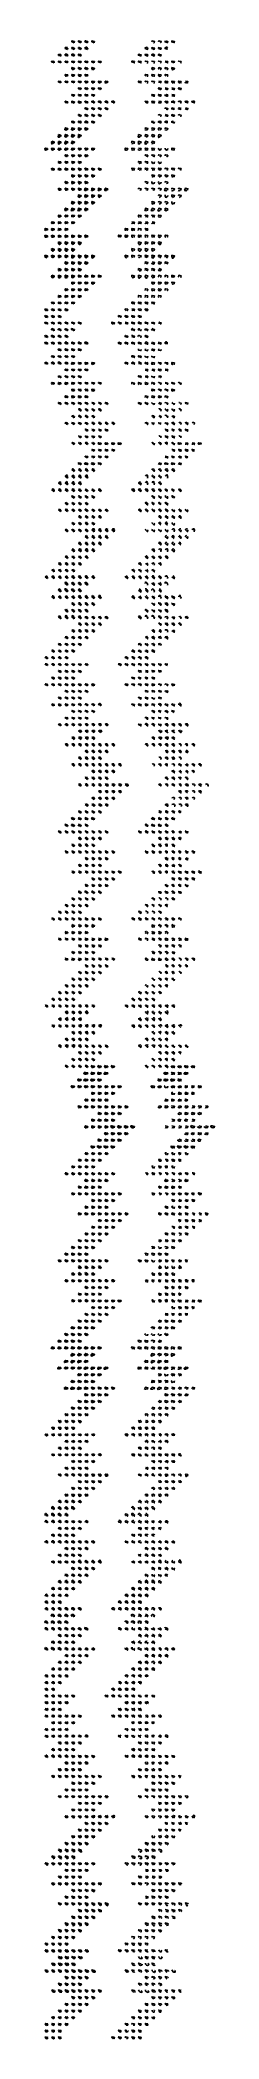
# Model space of a CAD drawing. Header units: inches. Extents: x -12292079.407 to -12292079.373, y 116895049.277 to 116895049.734.
# Drawn here: x -12292079.3984 to -12292079.3806, y 116895049.2766 to 116895049.4852 of the extents above; entities that cross this region are included whole.
import ezdxf

# ---------------------------------------------------------------- set-up
doc = ezdxf.new("R2010")
doc.units = ezdxf.units.IN
doc.header["$MEASUREMENT"] = 0
for name, color, linetype in [('BASE', 170, 'Continuous'), ('HYPOTENUSE', 20, 'Continuous'), ('PERPENDICULAR', 90, 'Continuous'), ('Standard', 7, 'Continuous')]:
    doc.layers.add(name, color=color, linetype=linetype)

# ---------------------------------------------------------------- blocks, each defined once
blk = doc.blocks.new('fundamental_block_GT')
at = {"layer": 'BASE'}
blk.add_line((0, 0), (879, -7), dxfattribs=at)
at = {"layer": 'HYPOTENUSE'}
blk.add_line((883, 469), (0, 0), dxfattribs=at)
at = {"layer": 'PERPENDICULAR'}
blk.add_line((879, -7), (883, 469), dxfattribs=at)

msp = doc.modelspace()

# ---------------------------------------------------------------- linework, layer by layer
at = {"color": 6}
for points in [[(-12292079.38713, 116895049.48503), (-12292079.3871, 116895049.48514), (-12292079.38685, 116895049.48509), (-12292079.38687, 116895049.48495), (-12292079.38693, 116895049.48499)], [(-12292079.38643, 116895049.48503), (-12292079.3864, 116895049.48514), (-12292079.38615, 116895049.48509), (-12292079.38618, 116895049.48495), (-12292079.38623, 116895049.48499)], [(-12292079.38782, 116895049.48294), (-12292079.3878, 116895049.48304), (-12292079.38754, 116895049.48299), (-12292079.38757, 116895049.48285), (-12292079.38763, 116895049.48289)], [(-12292079.38713, 116895049.48294), (-12292079.3871, 116895049.48304), (-12292079.38685, 116895049.48299), (-12292079.38687, 116895049.48285), (-12292079.38693, 116895049.48289)], [(-12292079.38643, 116895049.48294), (-12292079.3864, 116895049.48304), (-12292079.38615, 116895049.48299), (-12292079.38618, 116895049.48285), (-12292079.38623, 116895049.48289)], [(-12292079.38571, 116895049.48304), (-12292079.38545, 116895049.48299), (-12292079.38548, 116895049.48285), (-12292079.38553, 116895049.48289), (-12292079.38573, 116895049.48294)], [(-12292079.38433, 116895049.48294), (-12292079.38431, 116895049.48304), (-12292079.38405, 116895049.48299), (-12292079.38408, 116895049.48285), (-12292079.38413, 116895049.48289)], [(-12292079.38782, 116895049.48084), (-12292079.3878, 116895049.48095), (-12292079.38754, 116895049.48089), (-12292079.38757, 116895049.48075), (-12292079.38763, 116895049.4808)], [(-12292079.38713, 116895049.48084), (-12292079.3871, 116895049.48095), (-12292079.38685, 116895049.48089), (-12292079.38687, 116895049.48075), (-12292079.38693, 116895049.4808)], [(-12292079.3864, 116895049.48095), (-12292079.38615, 116895049.48089), (-12292079.38618, 116895049.48075), (-12292079.38623, 116895049.4808), (-12292079.38643, 116895049.48084)], [(-12292079.38824, 116895049.45294), (-12292079.38827, 116895049.4528), (-12292079.38832, 116895049.45284), (-12292079.38852, 116895049.45288), (-12292079.3885, 116895049.45299)], [(-12292079.38754, 116895049.45294), (-12292079.38757, 116895049.4528), (-12292079.38763, 116895049.45284), (-12292079.38782, 116895049.45288), (-12292079.3878, 116895049.45299)], [(-12292079.38754, 116895049.45224), (-12292079.38757, 116895049.4521), (-12292079.38763, 116895049.45214), (-12292079.38782, 116895049.45218), (-12292079.3878, 116895049.45229)], [(-12292079.38685, 116895049.45224), (-12292079.38687, 116895049.4521), (-12292079.38693, 116895049.45214), (-12292079.38713, 116895049.45218), (-12292079.3871, 116895049.45229)], [(-12292079.3878, 116895049.45089), (-12292079.38754, 116895049.45084), (-12292079.38757, 116895049.4507), (-12292079.38763, 116895049.45074), (-12292079.38782, 116895049.45079)], [(-12292079.3878, 116895049.45019), (-12292079.38754, 116895049.45014), (-12292079.38757, 116895049.45), (-12292079.38763, 116895049.45004), (-12292079.38782, 116895049.45009)], [(-12292079.3871, 116895049.45089), (-12292079.38685, 116895049.45084), (-12292079.38687, 116895049.4507), (-12292079.38693, 116895049.45074), (-12292079.38713, 116895049.45079)], [(-12292079.38685, 116895049.45014), (-12292079.38687, 116895049.45), (-12292079.38693, 116895049.45004), (-12292079.38713, 116895049.45009), (-12292079.3871, 116895049.45019)], [(-12292079.3864, 116895049.45019), (-12292079.38615, 116895049.45014), (-12292079.38618, 116895049.45), (-12292079.38623, 116895049.45004), (-12292079.38643, 116895049.45009)], [(-12292079.38571, 116895049.45089), (-12292079.38545, 116895049.45084), (-12292079.38548, 116895049.4507), (-12292079.38553, 116895049.45074), (-12292079.38573, 116895049.45079)], [(-12292079.38568, 116895049.35577), (-12292079.38568, 116895049.35577), (-12292079.38563, 116895049.35565), (-12292079.38553, 116895049.35569), (-12292079.38548, 116895049.35564), (-12292079.38545, 116895049.35578), (-12292079.38571, 116895049.35584)]]:
    msp.add_lwpolyline(points, close=True, dxfattribs=at)
for points in [[(-12292079.38562, 116895049.48512), (-12292079.3856, 116895049.48513), (-12292079.3856, 116895049.48512), (-12292079.38545, 116895049.48509), (-12292079.38548, 116895049.48495), (-12292079.38553, 116895049.48499), (-12292079.38573, 116895049.48503), (-12292079.38571, 116895049.48514)], [(-12292079.38489, 116895049.485), (-12292079.38492, 116895049.48499), (-12292079.38493, 116895049.48501), (-12292079.38503, 116895049.48503), (-12292079.38501, 116895049.48514), (-12292079.38475, 116895049.48509), (-12292079.38478, 116895049.48495), (-12292079.38483, 116895049.48499)], [(-12292079.38905, 116895049.48302), (-12292079.38904, 116895049.48301), (-12292079.38894, 116895049.48299), (-12292079.38897, 116895049.48285), (-12292079.38902, 116895049.48289), (-12292079.38922, 116895049.48294), (-12292079.3892, 116895049.48304), (-12292079.38906, 116895049.48302)], [(-12292079.38839, 116895049.48289), (-12292079.38841, 116895049.48291), (-12292079.38852, 116895049.48294), (-12292079.3885, 116895049.48304), (-12292079.38824, 116895049.48299), (-12292079.38827, 116895049.48285), (-12292079.38832, 116895049.48289), (-12292079.38838, 116895049.48291)], [(-12292079.38759, 116895049.48444), (-12292079.38771, 116895049.48447), (-12292079.38774, 116895049.48443), (-12292079.3878, 116895049.48444), (-12292079.38782, 116895049.48433), (-12292079.38763, 116895049.48429), (-12292079.38757, 116895049.48425), (-12292079.38754, 116895049.48439), (-12292079.3876, 116895049.4844)], [(-12292079.38768, 116895049.4838), (-12292079.38763, 116895049.48375), (-12292079.38762, 116895049.4837), (-12292079.38754, 116895049.48369), (-12292079.38757, 116895049.48355), (-12292079.38763, 116895049.48359), (-12292079.38782, 116895049.48364), (-12292079.3878, 116895049.48374), (-12292079.38774, 116895049.48373)], [(-12292079.38706, 116895049.48373), (-12292079.38705, 116895049.48377), (-12292079.38693, 116895049.48375), (-12292079.38692, 116895049.4837), (-12292079.38685, 116895049.48369), (-12292079.38687, 116895049.48355), (-12292079.38693, 116895049.48359), (-12292079.38713, 116895049.48364), (-12292079.3871, 116895049.48374)], [(-12292079.38545, 116895049.48439), (-12292079.38552, 116895049.4844), (-12292079.38555, 116895049.48449), (-12292079.38562, 116895049.48447), (-12292079.38565, 116895049.48443), (-12292079.38571, 116895049.48444), (-12292079.38573, 116895049.48433), (-12292079.38553, 116895049.48429), (-12292079.38548, 116895049.48425)], [(-12292079.38483, 116895049.48289), (-12292079.38489, 116895049.48287), (-12292079.38491, 116895049.48291), (-12292079.38503, 116895049.48294), (-12292079.38501, 116895049.48304), (-12292079.38475, 116895049.48299), (-12292079.38478, 116895049.48285)], [(-12292079.38843, 116895049.48078), (-12292079.38848, 116895049.48083), (-12292079.38852, 116895049.48084), (-12292079.3885, 116895049.48095), (-12292079.38824, 116895049.48089), (-12292079.38827, 116895049.48075), (-12292079.38832, 116895049.4808), (-12292079.3884, 116895049.48081)], [(-12292079.38693, 116895049.4822), (-12292079.38698, 116895049.48214), (-12292079.38709, 116895049.48216), (-12292079.38708, 116895049.48223), (-12292079.38713, 116895049.48224), (-12292079.3871, 116895049.48235), (-12292079.38685, 116895049.48229), (-12292079.38687, 116895049.48215)], [(-12292079.38701, 116895049.48141), (-12292079.38706, 116895049.48146), (-12292079.38708, 116895049.48153), (-12292079.38713, 116895049.48154), (-12292079.3871, 116895049.48165), (-12292079.38685, 116895049.48159), (-12292079.38687, 116895049.48145), (-12292079.38693, 116895049.4815)], [(-12292079.38623, 116895049.4815), (-12292079.38624, 116895049.48143), (-12292079.38636, 116895049.48146), (-12292079.38638, 116895049.48153), (-12292079.38643, 116895049.48154), (-12292079.3864, 116895049.48165), (-12292079.38615, 116895049.48159), (-12292079.38618, 116895049.48145)], [(-12292079.38573, 116895049.48089), (-12292079.38572, 116895049.48089), (-12292079.38571, 116895049.48095), (-12292079.38545, 116895049.48089), (-12292079.38548, 116895049.48075), (-12292079.38553, 116895049.4808), (-12292079.38561, 116895049.48077), (-12292079.38568, 116895049.48078), (-12292079.38571, 116895049.48083), (-12292079.38573, 116895049.48084), (-12292079.38572, 116895049.48087)], [(-12292079.38483, 116895049.4822), (-12292079.38488, 116895049.48214), (-12292079.38494, 116895049.48211), (-12292079.38498, 116895049.48223), (-12292079.38503, 116895049.48224), (-12292079.38501, 116895049.48235), (-12292079.38475, 116895049.48229), (-12292079.38478, 116895049.48215)], [(-12292079.38363, 116895049.48084), (-12292079.38362, 116895049.48084), (-12292079.38364, 116895049.48082), (-12292079.38359, 116895049.48078), (-12292079.38351, 116895049.48077), (-12292079.38343, 116895049.4808), (-12292079.38338, 116895049.48075), (-12292079.38335, 116895049.48089), (-12292079.38361, 116895049.48095)], [(-12292079.38712, 116895049.4787), (-12292079.38701, 116895049.47867), (-12292079.38693, 116895049.4787), (-12292079.38687, 116895049.47866), (-12292079.38685, 116895049.4788), (-12292079.3871, 116895049.47885), (-12292079.38713, 116895049.47874), (-12292079.38712, 116895049.47874)], [(-12292079.38643, 116895049.47874), (-12292079.3864, 116895049.47874), (-12292079.38637, 116895049.47865), (-12292079.38631, 116895049.47867), (-12292079.38623, 116895049.4787), (-12292079.38618, 116895049.47866), (-12292079.38615, 116895049.4788), (-12292079.3864, 116895049.47885)], [(-12292079.38562, 116895049.47953), (-12292079.3856, 116895049.47954), (-12292079.3856, 116895049.47953), (-12292079.38545, 116895049.4795), (-12292079.38548, 116895049.47936), (-12292079.38553, 116895049.4794), (-12292079.38561, 116895049.47937), (-12292079.38563, 116895049.47942), (-12292079.38573, 116895049.47944), (-12292079.38571, 116895049.47955)], [(-12292079.38503, 116895049.48014), (-12292079.38495, 116895049.48012), (-12292079.38496, 116895049.48011), (-12292079.38491, 116895049.48007), (-12292079.38483, 116895049.4801), (-12292079.38478, 116895049.48005), (-12292079.38475, 116895049.48019), (-12292079.38501, 116895049.48025)], [(-12292079.3848, 116895049.47881), (-12292079.38481, 116895049.47884), (-12292079.38489, 116895049.47885), (-12292079.38492, 116895049.47883), (-12292079.38501, 116895049.47885), (-12292079.38503, 116895049.47874), (-12292079.38483, 116895049.4787), (-12292079.38478, 116895049.47866), (-12292079.38475, 116895049.4788)], [(-12292079.38617, 116895049.47673), (-12292079.38628, 116895049.47675), (-12292079.38632, 116895049.47674), (-12292079.3864, 116895049.47675), (-12292079.38643, 116895049.47665), (-12292079.38623, 116895049.4766), (-12292079.38618, 116895049.47656), (-12292079.38615, 116895049.4767), (-12292079.38617, 116895049.4767)], [(-12292079.38561, 116895049.47802), (-12292079.3856, 116895049.47801), (-12292079.38553, 116895049.478), (-12292079.38548, 116895049.47796), (-12292079.38545, 116895049.4781), (-12292079.38558, 116895049.47812), (-12292079.38559, 116895049.47815), (-12292079.38562, 116895049.47813), (-12292079.38571, 116895049.47815), (-12292079.38573, 116895049.47804)], [(-12292079.38545, 116895049.4767), (-12292079.3855, 116895049.47671), (-12292079.38552, 116895049.47677), (-12292079.38559, 116895049.47675), (-12292079.38562, 116895049.47674), (-12292079.38571, 116895049.47675), (-12292079.38573, 116895049.47665), (-12292079.38553, 116895049.4766), (-12292079.38548, 116895049.47656)], [(-12292079.38483, 116895049.4773), (-12292079.38489, 116895049.47728), (-12292079.38491, 116895049.47732), (-12292079.38503, 116895049.47735), (-12292079.38501, 116895049.47745), (-12292079.38492, 116895049.47744), (-12292079.38489, 116895049.47745), (-12292079.38488, 116895049.47743), (-12292079.38475, 116895049.4774), (-12292079.38478, 116895049.47726)], [(-12292079.38405, 116895049.4781), (-12292079.38414, 116895049.47812), (-12292079.38419, 116895049.47815), (-12292079.38422, 116895049.47813), (-12292079.38431, 116895049.47815), (-12292079.38433, 116895049.47804), (-12292079.3842, 116895049.47802), (-12292079.38421, 116895049.47801), (-12292079.38413, 116895049.478), (-12292079.38408, 116895049.47796)], [(-12292079.38363, 116895049.47804), (-12292079.38352, 116895049.47802), (-12292079.38351, 116895049.47801), (-12292079.38343, 116895049.478), (-12292079.38338, 116895049.47796), (-12292079.38335, 116895049.4781), (-12292079.38348, 116895049.47812), (-12292079.38349, 116895049.47815), (-12292079.38353, 116895049.47813), (-12292079.38361, 116895049.47815)], [(-12292079.38832, 116895049.47521), (-12292079.38839, 116895049.47513), (-12292079.38844, 116895049.47508), (-12292079.38855, 116895049.4751), (-12292079.38854, 116895049.47516), (-12292079.38852, 116895049.47525), (-12292079.3885, 116895049.47536), (-12292079.38824, 116895049.4753), (-12292079.38827, 116895049.47516)], [(-12292079.38832, 116895049.47451), (-12292079.38839, 116895049.47443), (-12292079.38847, 116895049.47435), (-12292079.38852, 116895049.47439), (-12292079.38854, 116895049.47447), (-12292079.38852, 116895049.47455), (-12292079.3885, 116895049.47466), (-12292079.38824, 116895049.4746), (-12292079.38827, 116895049.47446)], [(-12292079.38763, 116895049.47451), (-12292079.38769, 116895049.47443), (-12292079.3877, 116895049.47437), (-12292079.38782, 116895049.47439), (-12292079.38784, 116895049.47447), (-12292079.38782, 116895049.47455), (-12292079.3878, 116895049.47466), (-12292079.38754, 116895049.4746), (-12292079.38757, 116895049.47446)], [(-12292079.38629, 116895049.47583), (-12292079.38623, 116895049.47591), (-12292079.38618, 116895049.47586), (-12292079.38615, 116895049.476), (-12292079.3864, 116895049.47606), (-12292079.38643, 116895049.47595), (-12292079.38644, 116895049.47586), (-12292079.38637, 116895049.47585), (-12292079.38635, 116895049.47581)], [(-12292079.38623, 116895049.47521), (-12292079.38629, 116895049.47513), (-12292079.38634, 116895049.47508), (-12292079.3864, 116895049.47505), (-12292079.38644, 116895049.47516), (-12292079.38643, 116895049.47525), (-12292079.3864, 116895049.47536), (-12292079.38615, 116895049.4753), (-12292079.38618, 116895049.47516)], [(-12292079.38989, 116895049.47372), (-12292079.38994, 116895049.47377), (-12292079.38992, 116895049.47385), (-12292079.3899, 116895049.47396), (-12292079.38964, 116895049.4739), (-12292079.38967, 116895049.47376), (-12292079.38972, 116895049.47381), (-12292079.38979, 116895049.47373), (-12292079.38986, 116895049.47375)], [(-12292079.38848, 116895049.47241), (-12292079.38847, 116895049.47241), (-12292079.38839, 116895049.47234), (-12292079.38832, 116895049.47241), (-12292079.38827, 116895049.47237), (-12292079.38824, 116895049.47251), (-12292079.3885, 116895049.47256), (-12292079.38852, 116895049.47245)], [(-12292079.38714, 116895049.47379), (-12292079.38702, 116895049.47376), (-12292079.38699, 116895049.47373), (-12292079.38693, 116895049.47381), (-12292079.38687, 116895049.47376), (-12292079.38685, 116895049.4739), (-12292079.3871, 116895049.47396), (-12292079.38713, 116895049.47385)], [(-12292079.38492, 116895049.47376), (-12292079.38489, 116895049.47373), (-12292079.38483, 116895049.47381), (-12292079.38478, 116895049.47376), (-12292079.38475, 116895049.4739), (-12292079.38501, 116895049.47396), (-12292079.38503, 116895049.47385), (-12292079.38499, 116895049.47374)], [(-12292079.38846, 116895049.47164), (-12292079.38842, 116895049.47167), (-12292079.38839, 116895049.47164), (-12292079.38832, 116895049.47171), (-12292079.38827, 116895049.47167), (-12292079.38824, 116895049.47181), (-12292079.3885, 116895049.47186), (-12292079.38852, 116895049.47175), (-12292079.3885, 116895049.47168)], [(-12292079.38772, 116895049.47166), (-12292079.38769, 116895049.47164), (-12292079.38763, 116895049.47171), (-12292079.38757, 116895049.47167), (-12292079.38754, 116895049.47181), (-12292079.3878, 116895049.47186), (-12292079.38782, 116895049.47175), (-12292079.3878, 116895049.47168)], [(-12292079.38709, 116895049.47103), (-12292079.38706, 116895049.47095), (-12292079.38699, 116895049.47094), (-12292079.38693, 116895049.47101), (-12292079.38687, 116895049.47097), (-12292079.38685, 116895049.47111), (-12292079.3871, 116895049.47116), (-12292079.38713, 116895049.47105)], [(-12292079.3871, 116895049.47046), (-12292079.38713, 116895049.47036), (-12292079.38709, 116895049.47033), (-12292079.38711, 116895049.47026), (-12292079.38699, 116895049.47024), (-12292079.38693, 116895049.47031), (-12292079.38687, 116895049.47027), (-12292079.38685, 116895049.47041)], [(-12292079.38623, 116895049.47166), (-12292079.38624, 116895049.47169), (-12292079.38623, 116895049.47171), (-12292079.38618, 116895049.47167), (-12292079.38615, 116895049.47181), (-12292079.3864, 116895049.47186), (-12292079.38643, 116895049.47175), (-12292079.38629, 116895049.47164)], [(-12292079.3864, 116895049.47046), (-12292079.38643, 116895049.47036), (-12292079.3864, 116895049.47033), (-12292079.38635, 116895049.47022), (-12292079.38629, 116895049.47024), (-12292079.38623, 116895049.47031), (-12292079.38618, 116895049.47027), (-12292079.38615, 116895049.47041)], [(-12292079.38489, 116895049.47164), (-12292079.38483, 116895049.47171), (-12292079.38478, 116895049.47167), (-12292079.38475, 116895049.47181), (-12292079.38501, 116895049.47186), (-12292079.38503, 116895049.47175), (-12292079.38494, 116895049.47168), (-12292079.38495, 116895049.47168)], [(-12292079.38499, 116895049.47102), (-12292079.38502, 116895049.47099), (-12292079.38497, 116895049.47095), (-12292079.38489, 116895049.47094), (-12292079.38483, 116895049.47101), (-12292079.38478, 116895049.47097), (-12292079.38475, 116895049.47111), (-12292079.38501, 116895049.47116), (-12292079.38503, 116895049.47105)], [(-12292079.38714, 116895049.46819), (-12292079.3871, 116895049.46819), (-12292079.38707, 116895049.46811), (-12292079.38699, 116895049.46814), (-12292079.38693, 116895049.46822), (-12292079.38687, 116895049.46817), (-12292079.38685, 116895049.46831), (-12292079.3871, 116895049.46837), (-12292079.38713, 116895049.46826)], [(-12292079.38553, 116895049.46961), (-12292079.38559, 116895049.46954), (-12292079.38567, 116895049.46951), (-12292079.38575, 116895049.46952), (-12292079.38579, 116895049.46963), (-12292079.38573, 116895049.46966), (-12292079.38571, 116895049.46976), (-12292079.38545, 116895049.46971), (-12292079.38548, 116895049.46957)], [(-12292079.38497, 116895049.46881), (-12292079.38489, 116895049.46884), (-12292079.38483, 116895049.46892), (-12292079.38478, 116895049.46887), (-12292079.38475, 116895049.46901), (-12292079.38501, 116895049.46907), (-12292079.38503, 116895049.46896), (-12292079.385, 116895049.46888), (-12292079.38503, 116895049.46885)], [(-12292079.38343, 116895049.46961), (-12292079.38349, 116895049.46954), (-12292079.38357, 116895049.46951), (-12292079.38365, 116895049.46952), (-12292079.3837, 116895049.46956), (-12292079.38363, 116895049.46966), (-12292079.38361, 116895049.46976), (-12292079.38335, 116895049.46971), (-12292079.38338, 116895049.46957)], [(-12292079.38845, 116895049.46672), (-12292079.3885, 116895049.46677), (-12292079.38852, 116895049.46686), (-12292079.3885, 116895049.46697), (-12292079.38824, 116895049.46691), (-12292079.38827, 116895049.46677), (-12292079.38832, 116895049.46682), (-12292079.38836, 116895049.46681)], [(-12292079.38693, 116895049.46752), (-12292079.38699, 116895049.46744), (-12292079.38707, 116895049.46741), (-12292079.38719, 116895049.46744), (-12292079.38717, 116895049.4675), (-12292079.38713, 116895049.46756), (-12292079.3871, 116895049.46767), (-12292079.38685, 116895049.46761), (-12292079.38687, 116895049.46747)], [(-12292079.38623, 116895049.46752), (-12292079.38629, 116895049.46744), (-12292079.38637, 116895049.46741), (-12292079.38643, 116895049.46739), (-12292079.38648, 116895049.4675), (-12292079.38643, 116895049.46756), (-12292079.3864, 116895049.46767), (-12292079.38615, 116895049.46761), (-12292079.38618, 116895049.46747)], [(-12292079.38627, 116895049.46681), (-12292079.38628, 116895049.46674), (-12292079.3864, 116895049.46677), (-12292079.38643, 116895049.46686), (-12292079.3864, 116895049.46697), (-12292079.38615, 116895049.46691), (-12292079.38618, 116895049.46677), (-12292079.38623, 116895049.46682)], [(-12292079.38983, 116895049.46538), (-12292079.38989, 116895049.46537), (-12292079.38992, 116895049.46546), (-12292079.3899, 116895049.46557), (-12292079.38964, 116895049.46552), (-12292079.38967, 116895049.46538), (-12292079.38972, 116895049.46542), (-12292079.38983, 116895049.46539)], [(-12292079.38976, 116895049.46466), (-12292079.38982, 116895049.46465), (-12292079.38989, 116895049.46467), (-12292079.38992, 116895049.46476), (-12292079.3899, 116895049.46487), (-12292079.38964, 116895049.46482), (-12292079.38967, 116895049.46468), (-12292079.38972, 116895049.46472), (-12292079.38977, 116895049.46471)], [(-12292079.38922, 116895049.46549), (-12292079.38922, 116895049.46549), (-12292079.3892, 116895049.46557), (-12292079.38894, 116895049.46552), (-12292079.38897, 116895049.46538), (-12292079.38902, 116895049.46542), (-12292079.38919, 116895049.46537), (-12292079.38922, 116895049.46546), (-12292079.38922, 116895049.46548)], [(-12292079.38906, 116895049.46471), (-12292079.38912, 116895049.46465), (-12292079.38919, 116895049.46467), (-12292079.38922, 116895049.46476), (-12292079.3892, 116895049.46487), (-12292079.38894, 116895049.46482), (-12292079.38897, 116895049.46468), (-12292079.38902, 116895049.46472)], [(-12292079.3885, 116895049.46537), (-12292079.38854, 116895049.46542), (-12292079.38852, 116895049.46544), (-12292079.38852, 116895049.46546), (-12292079.3885, 116895049.46557), (-12292079.38824, 116895049.46552), (-12292079.38827, 116895049.46538), (-12292079.38832, 116895049.46542)], [(-12292079.38832, 116895049.46402), (-12292079.3883, 116895049.46395), (-12292079.38839, 116895049.46387), (-12292079.38844, 116895049.46391), (-12292079.3885, 116895049.46397), (-12292079.38852, 116895049.46407), (-12292079.3885, 116895049.46417), (-12292079.38824, 116895049.46412), (-12292079.38827, 116895049.46398)], [(-12292079.38623, 116895049.46472), (-12292079.38624, 116895049.46466), (-12292079.38628, 116895049.46467), (-12292079.38634, 116895049.46461), (-12292079.3864, 116895049.46467), (-12292079.38643, 116895049.46476), (-12292079.3864, 116895049.46487), (-12292079.38615, 116895049.46482), (-12292079.38618, 116895049.46468)], [(-12292079.38623, 116895049.46402), (-12292079.38621, 116895049.46395), (-12292079.38622, 116895049.46389), (-12292079.38634, 116895049.46391), (-12292079.3864, 116895049.46397), (-12292079.38643, 116895049.46407), (-12292079.3864, 116895049.46417), (-12292079.38615, 116895049.46412), (-12292079.38618, 116895049.46398)], [(-12292079.38977, 116895049.46253), (-12292079.38983, 116895049.46251), (-12292079.38989, 116895049.46257), (-12292079.38992, 116895049.46267), (-12292079.3899, 116895049.46278), (-12292079.38964, 116895049.46272), (-12292079.38967, 116895049.46258), (-12292079.38972, 116895049.46263), (-12292079.38978, 116895049.46257)], [(-12292079.3883, 116895049.46321), (-12292079.38836, 116895049.46319), (-12292079.38844, 116895049.46321), (-12292079.3885, 116895049.46327), (-12292079.38852, 116895049.46337), (-12292079.3885, 116895049.46347), (-12292079.38824, 116895049.46342), (-12292079.38827, 116895049.46328), (-12292079.38832, 116895049.46332)], [(-12292079.38763, 116895049.46332), (-12292079.38758, 116895049.46328), (-12292079.38766, 116895049.46319), (-12292079.38774, 116895049.46321), (-12292079.3878, 116895049.46327), (-12292079.38782, 116895049.46337), (-12292079.3878, 116895049.46347), (-12292079.38754, 116895049.46342), (-12292079.38757, 116895049.46328)], [(-12292079.38693, 116895049.46263), (-12292079.38694, 116895049.46254), (-12292079.38699, 116895049.46248), (-12292079.38711, 116895049.46251), (-12292079.3871, 116895049.46257), (-12292079.38713, 116895049.46267), (-12292079.3871, 116895049.46278), (-12292079.38685, 116895049.46272), (-12292079.38687, 116895049.46258)], [(-12292079.38625, 116895049.46184), (-12292079.38623, 116895049.46193), (-12292079.38618, 116895049.46188), (-12292079.38615, 116895049.46202), (-12292079.3864, 116895049.46208), (-12292079.38643, 116895049.46197), (-12292079.3864, 116895049.46188), (-12292079.38632, 116895049.46186), (-12292079.38631, 116895049.46182)], [(-12292079.38483, 116895049.46263), (-12292079.38485, 116895049.46254), (-12292079.3849, 116895049.46248), (-12292079.38496, 116895049.46246), (-12292079.385, 116895049.46257), (-12292079.38503, 116895049.46267), (-12292079.38501, 116895049.46278), (-12292079.38475, 116895049.46272), (-12292079.38478, 116895049.46258)], [(-12292079.38845, 116895049.46113), (-12292079.38842, 116895049.46116), (-12292079.38834, 116895049.46114), (-12292079.38832, 116895049.46123), (-12292079.38827, 116895049.46118), (-12292079.38824, 116895049.46132), (-12292079.3885, 116895049.46138), (-12292079.38852, 116895049.46127), (-12292079.3885, 116895049.46118)], [(-12292079.38832, 116895049.46053), (-12292079.38834, 116895049.46045), (-12292079.38843, 116895049.46036), (-12292079.38847, 116895049.46041), (-12292079.3885, 116895049.46048), (-12292079.38852, 116895049.46057), (-12292079.3885, 116895049.46068), (-12292079.38824, 116895049.46062), (-12292079.38827, 116895049.46048)], [(-12292079.38763, 116895049.46053), (-12292079.38764, 116895049.46045), (-12292079.38766, 116895049.46038), (-12292079.38778, 116895049.46041), (-12292079.3878, 116895049.46048), (-12292079.38782, 116895049.46057), (-12292079.3878, 116895049.46068), (-12292079.38754, 116895049.46062), (-12292079.38757, 116895049.46048)], [(-12292079.38706, 116895049.45979), (-12292079.38698, 116895049.45977), (-12292079.38693, 116895049.45983), (-12292079.38687, 116895049.45979), (-12292079.38685, 116895049.45993), (-12292079.3871, 116895049.45998), (-12292079.38713, 116895049.45987), (-12292079.3871, 116895049.45978)], [(-12292079.38483, 116895049.46053), (-12292079.38489, 116895049.4605), (-12292079.38489, 116895049.46051), (-12292079.385, 116895049.46048), (-12292079.38503, 116895049.46057), (-12292079.38501, 116895049.46068), (-12292079.38475, 116895049.46062), (-12292079.38478, 116895049.46048)], [(-12292079.385, 116895049.45978), (-12292079.38496, 116895049.45979), (-12292079.38494, 116895049.45975), (-12292079.38488, 116895049.45977), (-12292079.38483, 116895049.45983), (-12292079.38478, 116895049.45979), (-12292079.38475, 116895049.45993), (-12292079.38501, 116895049.45998), (-12292079.38503, 116895049.45987)], [(-12292079.3891, 116895049.45787), (-12292079.38908, 116895049.45786), (-12292079.38894, 116895049.45783), (-12292079.38897, 116895049.45769), (-12292079.38902, 116895049.45773), (-12292079.38912, 116895049.45775), (-12292079.38916, 116895049.45771), (-12292079.38922, 116895049.45777), (-12292079.3892, 116895049.45788), (-12292079.38911, 116895049.45786)], [(-12292079.38701, 116895049.45904), (-12292079.38706, 116895049.45909), (-12292079.3871, 116895049.45908), (-12292079.38713, 116895049.45917), (-12292079.3871, 116895049.45928), (-12292079.38685, 116895049.45923), (-12292079.38687, 116895049.45909), (-12292079.38693, 116895049.45913)], [(-12292079.38623, 116895049.45913), (-12292079.38624, 116895049.45907), (-12292079.38636, 116895049.45909), (-12292079.3864, 116895049.45908), (-12292079.38643, 116895049.45917), (-12292079.3864, 116895049.45928), (-12292079.38615, 116895049.45923), (-12292079.38618, 116895049.45909)], [(-12292079.39119, 116895049.45563), (-12292079.39126, 116895049.45562), (-12292079.39132, 116895049.45568), (-12292079.3913, 116895049.45579), (-12292079.39104, 116895049.45573), (-12292079.39107, 116895049.45559), (-12292079.39112, 116895049.45564), (-12292079.3912, 116895049.45565)], [(-12292079.38981, 116895049.45697), (-12292079.38986, 116895049.45702), (-12292079.38992, 116895049.45708), (-12292079.3899, 116895049.45718), (-12292079.38964, 116895049.45713), (-12292079.38967, 116895049.45699), (-12292079.38972, 116895049.45703), (-12292079.38974, 116895049.45704)], [(-12292079.38972, 116895049.45631), (-12292079.38979, 116895049.4563), (-12292079.38986, 116895049.45632), (-12292079.38992, 116895049.45638), (-12292079.3899, 116895049.45648), (-12292079.38964, 116895049.45643), (-12292079.38967, 116895049.45629), (-12292079.38972, 116895049.45633), (-12292079.38973, 116895049.45634)], [(-12292079.38905, 116895049.45634), (-12292079.38909, 116895049.4563), (-12292079.38916, 116895049.45632), (-12292079.38922, 116895049.45638), (-12292079.3892, 116895049.45648), (-12292079.38894, 116895049.45643), (-12292079.38897, 116895049.45629), (-12292079.38902, 116895049.45633)], [(-12292079.38848, 116895049.45563), (-12292079.38852, 116895049.45568), (-12292079.3885, 116895049.45579), (-12292079.38843, 116895049.45577), (-12292079.38841, 116895049.45579), (-12292079.38838, 116895049.45576), (-12292079.38824, 116895049.45573), (-12292079.38827, 116895049.45559), (-12292079.38832, 116895049.45564), (-12292079.38845, 116895049.45566)], [(-12292079.38764, 116895049.45704), (-12292079.38765, 116895049.45699), (-12292079.38776, 116895049.45702), (-12292079.38782, 116895049.45708), (-12292079.3878, 116895049.45718), (-12292079.38754, 116895049.45713), (-12292079.38757, 116895049.45699), (-12292079.38763, 116895049.45703)], [(-12292079.39055, 116895049.45356), (-12292079.39062, 116895049.45358), (-12292079.3906, 116895049.45369), (-12292079.39056, 116895049.45368), (-12292079.39051, 116895049.45369), (-12292079.39048, 116895049.45366), (-12292079.39034, 116895049.45363), (-12292079.39037, 116895049.45349), (-12292079.39042, 116895049.45354), (-12292079.39055, 116895049.45357)], [(-12292079.38978, 116895049.45366), (-12292079.38964, 116895049.45363), (-12292079.38967, 116895049.45349), (-12292079.38972, 116895049.45354), (-12292079.38984, 116895049.45356), (-12292079.38985, 116895049.45356), (-12292079.38992, 116895049.45358), (-12292079.3899, 116895049.45369), (-12292079.38983, 116895049.45367), (-12292079.38981, 116895049.45369)], [(-12292079.38925, 116895049.4544), (-12292079.38918, 116895049.45441), (-12292079.38911, 116895049.45439), (-12292079.38908, 116895049.45436), (-12292079.38894, 116895049.45433), (-12292079.38897, 116895049.45419), (-12292079.38902, 116895049.45424), (-12292079.38922, 116895049.45428)], [(-12292079.38908, 116895049.45506), (-12292079.38894, 116895049.45503), (-12292079.38897, 116895049.45489), (-12292079.38902, 116895049.45494), (-12292079.38922, 116895049.45498), (-12292079.38924, 116895049.45505), (-12292079.38916, 116895049.45514), (-12292079.38911, 116895049.45509)], [(-12292079.38908, 116895049.45366), (-12292079.38894, 116895049.45363), (-12292079.38897, 116895049.45349), (-12292079.38902, 116895049.45354), (-12292079.38915, 116895049.45356), (-12292079.38915, 116895049.45356), (-12292079.38922, 116895049.45358), (-12292079.3892, 116895049.45369), (-12292079.38913, 116895049.45367), (-12292079.38911, 116895049.45369)], [(-12292079.38852, 116895049.45428), (-12292079.38857, 116895049.45433), (-12292079.38848, 116895049.45441), (-12292079.38841, 116895049.45439), (-12292079.38838, 116895049.45436), (-12292079.38824, 116895049.45433), (-12292079.38827, 116895049.45419), (-12292079.38832, 116895049.45424)], [(-12292079.38764, 116895049.4537), (-12292079.38776, 116895049.45372), (-12292079.38779, 116895049.45369), (-12292079.3878, 116895049.45369), (-12292079.38782, 116895049.45358), (-12292079.38763, 116895049.45354), (-12292079.38757, 116895049.45349), (-12292079.38754, 116895049.45363), (-12292079.38765, 116895049.45366)], [(-12292079.38715, 116895049.45505), (-12292079.38713, 116895049.45498), (-12292079.38693, 116895049.45494), (-12292079.38687, 116895049.45489), (-12292079.38685, 116895049.45503), (-12292079.38699, 116895049.45506), (-12292079.38701, 116895049.45509), (-12292079.38713, 116895049.45512)], [(-12292079.38545, 116895049.45363), (-12292079.38557, 116895049.45366), (-12292079.3856, 116895049.45375), (-12292079.38566, 116895049.45372), (-12292079.38569, 116895049.45369), (-12292079.38571, 116895049.45369), (-12292079.38573, 116895049.45358), (-12292079.38553, 116895049.45354), (-12292079.38548, 116895049.45349)], [(-12292079.3891, 116895049.45228), (-12292079.38908, 116895049.45227), (-12292079.38894, 116895049.45224), (-12292079.38897, 116895049.4521), (-12292079.38902, 116895049.45214), (-12292079.38922, 116895049.45218), (-12292079.3892, 116895049.45229), (-12292079.38911, 116895049.45227)], [(-12292079.38918, 116895049.45159), (-12292079.38912, 116895049.45165), (-12292079.38907, 116895049.45161), (-12292079.38906, 116895049.45156), (-12292079.38894, 116895049.45154), (-12292079.38897, 116895049.4514), (-12292079.38902, 116895049.45144), (-12292079.38922, 116895049.45148), (-12292079.3892, 116895049.45159)], [(-12292079.38844, 116895049.45215), (-12292079.38846, 116895049.45217), (-12292079.38852, 116895049.45218), (-12292079.3885, 116895049.45229), (-12292079.38824, 116895049.45224), (-12292079.38827, 116895049.4521), (-12292079.38832, 116895049.45214), (-12292079.38842, 116895049.45216)], [(-12292079.3885, 116895049.45159), (-12292079.38849, 116895049.45163), (-12292079.38837, 116895049.45161), (-12292079.38836, 116895049.45156), (-12292079.38824, 116895049.45154), (-12292079.38827, 116895049.4514), (-12292079.38832, 116895049.45144), (-12292079.38852, 116895049.45148)], [(-12292079.38697, 116895049.45145), (-12292079.38702, 116895049.45139), (-12292079.38714, 116895049.45142), (-12292079.38713, 116895049.45148), (-12292079.3871, 116895049.45159), (-12292079.38685, 116895049.45154), (-12292079.38687, 116895049.4514), (-12292079.38693, 116895049.45144)], [(-12292079.38707, 116895049.45298), (-12292079.38705, 116895049.45299), (-12292079.38704, 116895049.45298), (-12292079.38685, 116895049.45294), (-12292079.38687, 116895049.4528), (-12292079.38693, 116895049.45284), (-12292079.38713, 116895049.45288), (-12292079.3871, 116895049.45299)], [(-12292079.38615, 116895049.45294), (-12292079.38618, 116895049.4528), (-12292079.38623, 116895049.45284), (-12292079.38634, 116895049.45286), (-12292079.38637, 116895049.45285), (-12292079.38637, 116895049.45287), (-12292079.38643, 116895049.45288), (-12292079.3864, 116895049.45299)], [(-12292079.38488, 116895049.45145), (-12292079.38492, 116895049.45139), (-12292079.38499, 116895049.45137), (-12292079.38503, 116895049.45148), (-12292079.38501, 116895049.45159), (-12292079.38475, 116895049.45154), (-12292079.38478, 116895049.4514), (-12292079.38483, 116895049.45144)], [(-12292079.38848, 116895049.45004), (-12292079.38852, 116895049.45009), (-12292079.3885, 116895049.45019), (-12292079.38824, 116895049.45014), (-12292079.38827, 116895049.45), (-12292079.38832, 116895049.45004), (-12292079.38845, 116895049.45007)], [(-12292079.38627, 116895049.45075), (-12292079.38633, 116895049.45073), (-12292079.38635, 116895049.45077), (-12292079.38643, 116895049.45079), (-12292079.3864, 116895049.45089), (-12292079.38615, 116895049.45084), (-12292079.38618, 116895049.4507), (-12292079.38623, 116895049.45074)], [(-12292079.38846, 116895049.44927), (-12292079.3885, 116895049.44932), (-12292079.38852, 116895049.44939), (-12292079.3885, 116895049.4495), (-12292079.38824, 116895049.44944), (-12292079.38827, 116895049.4493), (-12292079.38832, 116895049.44935), (-12292079.38837, 116895049.44936)], [(-12292079.38767, 116895049.44936), (-12292079.38768, 116895049.44929), (-12292079.3878, 116895049.44932), (-12292079.38782, 116895049.44939), (-12292079.3878, 116895049.4495), (-12292079.38754, 116895049.44944), (-12292079.38757, 116895049.4493), (-12292079.38763, 116895049.44935)], [(-12292079.38697, 116895049.44868), (-12292079.38702, 116895049.44862), (-12292079.38713, 116895049.44865), (-12292079.38712, 116895049.44871), (-12292079.3871, 116895049.4488), (-12292079.38685, 116895049.44874), (-12292079.38687, 116895049.4486)], [(-12292079.38705, 116895049.4479), (-12292079.3871, 116895049.44794), (-12292079.38712, 116895049.44801), (-12292079.3871, 116895049.4481), (-12292079.38685, 116895049.44804), (-12292079.38687, 116895049.4479), (-12292079.38697, 116895049.44798)], [(-12292079.38627, 116895049.44798), (-12292079.38628, 116895049.44792), (-12292079.3864, 116895049.44794), (-12292079.38642, 116895049.44801), (-12292079.3864, 116895049.4481), (-12292079.38615, 116895049.44804), (-12292079.38618, 116895049.4479)], [(-12292079.38487, 116895049.44938), (-12292079.38493, 116895049.44936), (-12292079.38495, 116895049.4494), (-12292079.38502, 116895049.44941), (-12292079.38501, 116895049.4495), (-12292079.38475, 116895049.44944), (-12292079.38478, 116895049.4493)], [(-12292079.38487, 116895049.44868), (-12292079.38492, 116895049.44862), (-12292079.38498, 116895049.4486), (-12292079.38502, 116895049.44871), (-12292079.38501, 116895049.4488), (-12292079.38475, 116895049.44874), (-12292079.38478, 116895049.4486)], [(-12292079.38432, 116895049.44941), (-12292079.38431, 116895049.4495), (-12292079.38424, 116895049.44948), (-12292079.38421, 116895049.44949), (-12292079.38421, 116895049.44947), (-12292079.38405, 116895049.44944), (-12292079.38408, 116895049.4493), (-12292079.38417, 116895049.44938)], [(-12292079.38431, 116895049.4474), (-12292079.38425, 116895049.44742), (-12292079.38423, 116895049.44738), (-12292079.38405, 116895049.44734), (-12292079.38408, 116895049.4472)], [(-12292079.38847, 116895049.44727), (-12292079.38852, 116895049.44732), (-12292079.3885, 116895049.4474), (-12292079.38824, 116895049.44734), (-12292079.38827, 116895049.4472), (-12292079.38836, 116895049.44728), (-12292079.38844, 116895049.4473)], [(-12292079.38773, 116895049.4474), (-12292079.38771, 116895049.44738), (-12292079.38754, 116895049.44734), (-12292079.38757, 116895049.4472), (-12292079.38767, 116895049.44728), (-12292079.38782, 116895049.44732), (-12292079.3878, 116895049.4474), (-12292079.38775, 116895049.44739)], [(-12292079.38706, 116895049.44595), (-12292079.3871, 116895049.446), (-12292079.38697, 116895049.44604), (-12292079.38695, 116895049.44597), (-12292079.38685, 116895049.44595), (-12292079.38687, 116895049.44581), (-12292079.38705, 116895049.44596)], [(-12292079.3864, 116895049.4467), (-12292079.38636, 116895049.44676), (-12292079.38624, 116895049.44673), (-12292079.38625, 116895049.44667), (-12292079.38615, 116895049.44665), (-12292079.38618, 116895049.44651)], [(-12292079.38632, 116895049.44609), (-12292079.38627, 116895049.44604), (-12292079.38625, 116895049.44597), (-12292079.38615, 116895049.44595), (-12292079.38618, 116895049.44581), (-12292079.3864, 116895049.446)], [(-12292079.38572, 116895049.44733), (-12292079.38571, 116895049.4474), (-12292079.38545, 116895049.44734), (-12292079.38548, 116895049.4472), (-12292079.3856, 116895049.44731)], [(-12292079.38571, 116895049.446), (-12292079.38569, 116895049.44607), (-12292079.38557, 116895049.44604), (-12292079.38555, 116895049.44597), (-12292079.38545, 116895049.44595), (-12292079.38548, 116895049.44581)], [(-12292079.38483, 116895049.44526), (-12292079.38485, 116895049.44532), (-12292079.38493, 116895049.44533), (-12292079.38501, 116895049.4453), (-12292079.38478, 116895049.44511), (-12292079.38475, 116895049.44525)], [(-12292079.38431, 116895049.4467), (-12292079.38426, 116895049.44676), (-12292079.3842, 116895049.44678), (-12292079.38415, 116895049.44667), (-12292079.38405, 116895049.44665), (-12292079.38408, 116895049.44651)], [(-12292079.3835, 116895049.44731), (-12292079.38356, 116895049.44729), (-12292079.38361, 116895049.4474), (-12292079.38335, 116895049.44734), (-12292079.38338, 116895049.4472)], [(-12292079.38345, 116895049.44532), (-12292079.38353, 116895049.44533), (-12292079.38361, 116895049.4453), (-12292079.38352, 116895049.44523), (-12292079.38353, 116895049.44522), (-12292079.38347, 116895049.44519), (-12292079.38338, 116895049.44511), (-12292079.38335, 116895049.44525), (-12292079.38346, 116895049.44527)], [(-12292079.38291, 116895049.4453), (-12292079.38283, 116895049.44533), (-12292079.38276, 116895049.44532), (-12292079.3827, 116895049.44528), (-12292079.38272, 116895049.44526), (-12292079.38265, 116895049.44525), (-12292079.38268, 116895049.44511)], [(-12292079.38778, 116895049.44523), (-12292079.3878, 116895049.4453), (-12292079.38772, 116895049.44529), (-12292079.38769, 116895049.44532), (-12292079.38765, 116895049.44527), (-12292079.38754, 116895049.44525), (-12292079.38757, 116895049.44511), (-12292079.38773, 116895049.44524)], [(-12292079.38687, 116895049.44511), (-12292079.387, 116895049.44522), (-12292079.38703, 116895049.44518), (-12292079.38708, 116895049.44523), (-12292079.3871, 116895049.4453), (-12292079.38685, 116895049.44525)], [(-12292079.38618, 116895049.44511), (-12292079.3863, 116895049.44521), (-12292079.38638, 116895049.44523), (-12292079.3864, 116895049.4453), (-12292079.38615, 116895049.44525)], [(-12292079.38563, 116895049.44463), (-12292079.38571, 116895049.4446), (-12292079.38567, 116895049.44458), (-12292079.38564, 116895049.4445), (-12292079.38557, 116895049.44449), (-12292079.38548, 116895049.44441), (-12292079.38545, 116895049.44455), (-12292079.38561, 116895049.44458)], [(-12292079.38563, 116895049.44393), (-12292079.38571, 116895049.4439), (-12292079.38567, 116895049.44388), (-12292079.38569, 116895049.44381), (-12292079.38557, 116895049.44379), (-12292079.38548, 116895049.44371), (-12292079.38545, 116895049.44385), (-12292079.38561, 116895049.44388)], [(-12292079.38545, 116895049.44315), (-12292079.38553, 116895049.44317), (-12292079.38556, 116895049.44326), (-12292079.38563, 116895049.44324), (-12292079.38571, 116895049.44321), (-12292079.38548, 116895049.44301)], [(-12292079.38493, 116895049.44393), (-12292079.38501, 116895049.4439), (-12292079.38498, 116895049.44388), (-12292079.38493, 116895049.44376), (-12292079.38487, 116895049.44379), (-12292079.38478, 116895049.44371), (-12292079.38475, 116895049.44385), (-12292079.38491, 116895049.44388)], [(-12292079.38425, 116895049.4445), (-12292079.38417, 116895049.44449), (-12292079.38408, 116895049.44441), (-12292079.38405, 116895049.44455), (-12292079.38419, 116895049.44458), (-12292079.38417, 116895049.4446), (-12292079.38423, 116895049.44463), (-12292079.38431, 116895049.4446), (-12292079.38424, 116895049.44455)], [(-12292079.38353, 116895049.44463), (-12292079.38361, 116895049.4446), (-12292079.38357, 116895049.44457), (-12292079.3836, 116895049.44454), (-12292079.38355, 116895049.4445), (-12292079.38347, 116895049.44449), (-12292079.38338, 116895049.44441), (-12292079.38335, 116895049.44455), (-12292079.38351, 116895049.44458)], [(-12292079.38621, 116895049.44321), (-12292079.38632, 116895049.44324), (-12292079.3864, 116895049.44321), (-12292079.38618, 116895049.44301), (-12292079.38615, 116895049.44315), (-12292079.38622, 116895049.44317)], [(-12292079.38572, 116895049.44174), (-12292079.38568, 116895049.44173), (-12292079.38565, 116895049.44166), (-12292079.38557, 116895049.44169), (-12292079.38548, 116895049.44161), (-12292079.38545, 116895049.44175), (-12292079.38571, 116895049.44181)], [(-12292079.38495, 116895049.44236), (-12292079.38487, 116895049.44239), (-12292079.38478, 116895049.44231), (-12292079.38475, 116895049.44245), (-12292079.38493, 116895049.44249), (-12292079.38493, 116895049.4425), (-12292079.38501, 116895049.44251)], [(-12292079.38417, 116895049.44309), (-12292079.38425, 116895049.44306), (-12292079.38432, 116895049.44307), (-12292079.38437, 116895049.44318), (-12292079.38431, 116895049.44321), (-12292079.38405, 116895049.44315), (-12292079.38408, 116895049.44301)], [(-12292079.38431, 116895049.44181), (-12292079.38425, 116895049.44166), (-12292079.38417, 116895049.44169), (-12292079.38408, 116895049.44161), (-12292079.38405, 116895049.44175), (-12292079.38423, 116895049.44179), (-12292079.38425, 116895049.44183)], [(-12292079.38353, 116895049.4425), (-12292079.38361, 116895049.44251), (-12292079.38358, 116895049.44243), (-12292079.3836, 116895049.4424), (-12292079.38355, 116895049.44236), (-12292079.38347, 116895049.44239), (-12292079.38338, 116895049.44231), (-12292079.38335, 116895049.44245), (-12292079.38353, 116895049.44249)], [(-12292079.38265, 116895049.44245), (-12292079.38282, 116895049.44249), (-12292079.38283, 116895049.4425), (-12292079.38291, 116895049.44251), (-12292079.38285, 116895049.44236), (-12292079.38277, 116895049.44239), (-12292079.38268, 116895049.44231)], [(-12292079.38207, 116895049.44309), (-12292079.38215, 116895049.44306), (-12292079.38223, 116895049.44307), (-12292079.38228, 116895049.44311), (-12292079.38221, 116895049.44321), (-12292079.38195, 116895049.44315), (-12292079.38198, 116895049.44301)], [(-12292079.3878, 116895049.43971), (-12292079.38774, 116895049.43978), (-12292079.38769, 116895049.43984), (-12292079.38757, 116895049.43982), (-12292079.38759, 116895049.43975), (-12292079.3876, 116895049.43967), (-12292079.38754, 116895049.43966), (-12292079.38757, 116895049.43952)], [(-12292079.3878, 116895049.43901), (-12292079.38774, 116895049.43909), (-12292079.38765, 116895049.43917), (-12292079.38761, 116895049.43912), (-12292079.38759, 116895049.43905), (-12292079.3876, 116895049.43897), (-12292079.38754, 116895049.43896), (-12292079.38757, 116895049.43882)], [(-12292079.3871, 116895049.43901), (-12292079.38704, 116895049.43909), (-12292079.38703, 116895049.43915), (-12292079.38691, 116895049.43912), (-12292079.38689, 116895049.43905), (-12292079.3869, 116895049.43897), (-12292079.38685, 116895049.43896), (-12292079.38687, 116895049.43882)], [(-12292079.38557, 116895049.44099), (-12292079.38565, 116895049.44096), (-12292079.38577, 116895049.44099), (-12292079.38575, 116895049.44105), (-12292079.38571, 116895049.44111), (-12292079.38545, 116895049.44105), (-12292079.38548, 116895049.44091)], [(-12292079.38564, 116895049.44048), (-12292079.38571, 116895049.44041), (-12292079.38548, 116895049.44022), (-12292079.38545, 116895049.44036), (-12292079.38551, 116895049.44037), (-12292079.38549, 116895049.44045), (-12292079.38557, 116895049.44047), (-12292079.38558, 116895049.44051)], [(-12292079.38571, 116895049.43971), (-12292079.38564, 116895049.43978), (-12292079.38559, 116895049.43984), (-12292079.38553, 116895049.43987), (-12292079.38549, 116895049.43975), (-12292079.38551, 116895049.43967), (-12292079.38545, 116895049.43966), (-12292079.38548, 116895049.43952)], [(-12292079.38487, 116895049.44099), (-12292079.38495, 116895049.44096), (-12292079.38501, 116895049.44094), (-12292079.38505, 116895049.44105), (-12292079.38501, 116895049.44111), (-12292079.38475, 116895049.44105), (-12292079.38478, 116895049.44091)], [(-12292079.38903, 116895049.4384), (-12292079.38898, 116895049.43835), (-12292079.389, 116895049.43827), (-12292079.38894, 116895049.43826), (-12292079.38897, 116895049.43812), (-12292079.3892, 116895049.43831), (-12292079.38914, 116895049.43839), (-12292079.38906, 116895049.43837)], [(-12292079.38774, 116895049.43683), (-12292079.38774, 116895049.43687), (-12292079.3878, 116895049.43691), (-12292079.38774, 116895049.43699), (-12292079.38765, 116895049.43692), (-12292079.38765, 116895049.43692), (-12292079.3876, 116895049.43687), (-12292079.38754, 116895049.43686), (-12292079.38757, 116895049.43672), (-12292079.38771, 116895049.43684)], [(-12292079.38707, 116895049.43754), (-12292079.38706, 116895049.43758), (-12292079.3871, 116895049.43761), (-12292079.38704, 116895049.43769), (-12292079.3869, 116895049.43757), (-12292079.38685, 116895049.43756), (-12292079.38687, 116895049.43742), (-12292079.387, 116895049.43752)], [(-12292079.38685, 116895049.43686), (-12292079.3869, 116895049.43687), (-12292079.38704, 116895049.43699), (-12292079.3871, 116895049.43691), (-12292079.38705, 116895049.43687), (-12292079.38704, 116895049.43683), (-12292079.38699, 116895049.43679), (-12292079.38697, 116895049.4368), (-12292079.38687, 116895049.43672)], [(-12292079.38619, 116895049.43834), (-12292079.38631, 116895049.43836), (-12292079.38634, 116895049.43839), (-12292079.3864, 116895049.43831), (-12292079.38618, 116895049.43812), (-12292079.38615, 116895049.43826), (-12292079.3862, 116895049.43827)], [(-12292079.38615, 116895049.43686), (-12292079.3862, 116895049.43687), (-12292079.38634, 116895049.43699), (-12292079.3864, 116895049.43691), (-12292079.38635, 116895049.43687), (-12292079.38634, 116895049.43683), (-12292079.3863, 116895049.43683), (-12292079.38618, 116895049.43672)], [(-12292079.38488, 116895049.43751), (-12292079.38492, 116895049.43749), (-12292079.38494, 116895049.43756), (-12292079.38501, 116895049.43761), (-12292079.38494, 116895049.43769), (-12292079.38481, 116895049.43757), (-12292079.38475, 116895049.43756), (-12292079.38478, 116895049.43742)], [(-12292079.38421, 116895049.43836), (-12292079.38424, 116895049.43839), (-12292079.38431, 116895049.43831), (-12292079.38408, 116895049.43812), (-12292079.38405, 116895049.43826), (-12292079.38411, 116895049.43827), (-12292079.38415, 116895049.43838)], [(-12292079.38767, 116895049.43629), (-12292079.3877, 116895049.43626), (-12292079.38774, 116895049.43629), (-12292079.3878, 116895049.43622), (-12292079.38757, 116895049.43602), (-12292079.38754, 116895049.43616), (-12292079.3876, 116895049.43617), (-12292079.38762, 116895049.43625)], [(-12292079.38701, 116895049.43626), (-12292079.38704, 116895049.43629), (-12292079.3871, 116895049.43622), (-12292079.38687, 116895049.43602), (-12292079.38685, 116895049.43616), (-12292079.3869, 116895049.43617), (-12292079.38693, 116895049.43625)], [(-12292079.38624, 116895049.4355), (-12292079.38627, 116895049.43558), (-12292079.38634, 116895049.43559), (-12292079.3864, 116895049.43552), (-12292079.38618, 116895049.43532), (-12292079.38615, 116895049.43546), (-12292079.3862, 116895049.43547)], [(-12292079.38567, 116895049.43619), (-12292079.38566, 116895049.43615), (-12292079.38563, 116895049.43615), (-12292079.38548, 116895049.43602), (-12292079.38545, 116895049.43616), (-12292079.38551, 116895049.43617), (-12292079.38564, 116895049.43629), (-12292079.3857, 116895049.43627), (-12292079.38569, 116895049.43623), (-12292079.38571, 116895049.43622)], [(-12292079.38545, 116895049.43476), (-12292079.38551, 116895049.43478), (-12292079.38554, 116895049.4348), (-12292079.38558, 116895049.43492), (-12292079.38564, 116895049.43489), (-12292079.38571, 116895049.43482), (-12292079.38548, 116895049.43462)], [(-12292079.38426, 116895049.43615), (-12292079.38423, 116895049.43615), (-12292079.38408, 116895049.43602), (-12292079.38405, 116895049.43616), (-12292079.38411, 116895049.43617), (-12292079.38419, 116895049.43625), (-12292079.38419, 116895049.43625), (-12292079.38424, 116895049.43629), (-12292079.38431, 116895049.43622), (-12292079.38426, 116895049.43617)], [(-12292079.38414, 116895049.43551), (-12292079.38412, 116895049.43554), (-12292079.38417, 116895049.43558), (-12292079.38424, 116895049.43559), (-12292079.38431, 116895049.43552), (-12292079.38408, 116895049.43532), (-12292079.38405, 116895049.43546), (-12292079.38411, 116895049.43547)], [(-12292079.38355, 116895049.43629), (-12292079.38361, 116895049.43622), (-12292079.3836, 116895049.43621), (-12292079.38362, 116895049.43619), (-12292079.38356, 116895049.43615), (-12292079.38353, 116895049.43615), (-12292079.38338, 116895049.43602), (-12292079.38335, 116895049.43616), (-12292079.38341, 116895049.43617)], [(-12292079.38704, 116895049.43419), (-12292079.3871, 116895049.43412), (-12292079.38709, 116895049.43411), (-12292079.3871, 116895049.43407), (-12292079.38703, 116895049.43406), (-12292079.38687, 116895049.43392), (-12292079.38685, 116895049.43406), (-12292079.3869, 116895049.43408)], [(-12292079.38615, 116895049.43476), (-12292079.3862, 116895049.43478), (-12292079.38624, 116895049.4348), (-12292079.38622, 116895049.43487), (-12292079.38634, 116895049.43489), (-12292079.3864, 116895049.43482), (-12292079.38618, 116895049.43462)], [(-12292079.38634, 116895049.43419), (-12292079.3864, 116895049.43412), (-12292079.38637, 116895049.43409), (-12292079.38635, 116895049.43402), (-12292079.38631, 116895049.43404), (-12292079.38618, 116895049.43392), (-12292079.38615, 116895049.43406), (-12292079.3862, 116895049.43408)], [(-12292079.38619, 116895049.43274), (-12292079.38623, 116895049.43275), (-12292079.38626, 116895049.43283), (-12292079.38634, 116895049.43279), (-12292079.3864, 116895049.43272), (-12292079.38618, 116895049.43253), (-12292079.38615, 116895049.43267), (-12292079.3862, 116895049.43268)], [(-12292079.38501, 116895049.43412), (-12292079.38494, 116895049.43419), (-12292079.38486, 116895049.43422), (-12292079.38479, 116895049.43421), (-12292079.38475, 116895049.4341), (-12292079.38481, 116895049.43408), (-12292079.38475, 116895049.43406), (-12292079.38478, 116895049.43392)], [(-12292079.38416, 116895049.43352), (-12292079.38424, 116895049.43349), (-12292079.38431, 116895049.43342), (-12292079.38408, 116895049.43323), (-12292079.38405, 116895049.43337), (-12292079.38411, 116895049.43338), (-12292079.38414, 116895049.43345), (-12292079.38411, 116895049.43349)], [(-12292079.38291, 116895049.43412), (-12292079.38285, 116895049.43419), (-12292079.38277, 116895049.43422), (-12292079.38269, 116895049.43421), (-12292079.38264, 116895049.43418), (-12292079.38271, 116895049.43408), (-12292079.38265, 116895049.43406), (-12292079.38268, 116895049.43392)], [(-12292079.38774, 116895049.43126), (-12292079.3878, 116895049.43132), (-12292079.38776, 116895049.43133), (-12292079.38768, 116895049.43142), (-12292079.38763, 116895049.43137), (-12292079.3876, 116895049.43128), (-12292079.38754, 116895049.43127), (-12292079.38757, 116895049.43113), (-12292079.38774, 116895049.43127)], [(-12292079.3864, 116895049.43202), (-12292079.38634, 116895049.4321), (-12292079.38626, 116895049.43213), (-12292079.38614, 116895049.4321), (-12292079.38616, 116895049.43204), (-12292079.3862, 116895049.43198), (-12292079.38615, 116895049.43197), (-12292079.38618, 116895049.43183)], [(-12292079.38571, 116895049.43202), (-12292079.38564, 116895049.4321), (-12292079.38556, 116895049.43213), (-12292079.3855, 116895049.43215), (-12292079.38546, 116895049.43204), (-12292079.38551, 116895049.43198), (-12292079.38545, 116895049.43197), (-12292079.38548, 116895049.43183)], [(-12292079.38564, 116895049.43126), (-12292079.38571, 116895049.43132), (-12292079.38567, 116895049.43133), (-12292079.38565, 116895049.4314), (-12292079.38553, 116895049.43137), (-12292079.38551, 116895049.43128), (-12292079.38545, 116895049.43127), (-12292079.38548, 116895049.43113), (-12292079.38564, 116895049.43127)], [(-12292079.3898, 116895049.4293), (-12292079.38973, 116895049.42928), (-12292079.3897, 116895049.42918), (-12292079.38964, 116895049.42917), (-12292079.38967, 116895049.42903), (-12292079.38983, 116895049.42917), (-12292079.38984, 116895049.42917), (-12292079.3899, 116895049.42923), (-12292079.38981, 116895049.42925)], [(-12292079.38909, 116895049.42996), (-12292079.38903, 116895049.42998), (-12292079.389, 116895049.42988), (-12292079.38894, 116895049.42987), (-12292079.38897, 116895049.42973), (-12292079.38912, 116895049.42986), (-12292079.38914, 116895049.42987), (-12292079.3892, 116895049.42993), (-12292079.38909, 116895049.42996)], [(-12292079.3892, 116895049.42923), (-12292079.38916, 116895049.42924), (-12292079.38916, 116895049.42928), (-12292079.3891, 116895049.4293), (-12292079.38903, 116895049.42928), (-12292079.389, 116895049.42918), (-12292079.38894, 116895049.42917), (-12292079.38897, 116895049.42903), (-12292079.38913, 116895049.42917), (-12292079.38914, 116895049.42917)], [(-12292079.38824, 116895049.43057), (-12292079.38827, 116895049.43043), (-12292079.38839, 116895049.43053), (-12292079.38839, 116895049.43052), (-12292079.38844, 116895049.43056), (-12292079.3885, 116895049.43062), (-12292079.38833, 116895049.43068), (-12292079.3883, 116895049.43058)], [(-12292079.3885, 116895049.42923), (-12292079.38846, 116895049.42924), (-12292079.3884, 116895049.4293), (-12292079.38833, 116895049.42928), (-12292079.3883, 116895049.42918), (-12292079.38824, 116895049.42917), (-12292079.38827, 116895049.42903), (-12292079.38844, 116895049.42917), (-12292079.38844, 116895049.42917)], [(-12292079.3878, 116895049.42853), (-12292079.38782, 116895049.4286), (-12292079.38774, 116895049.42869), (-12292079.38769, 116895049.42864), (-12292079.38763, 116895049.42858), (-12292079.3876, 116895049.42849), (-12292079.38754, 116895049.42847), (-12292079.38757, 116895049.42833)], [(-12292079.38763, 116895049.42998), (-12292079.38758, 116895049.42993), (-12292079.38761, 116895049.4299), (-12292079.3876, 116895049.42988), (-12292079.38754, 116895049.42987), (-12292079.38757, 116895049.42973), (-12292079.38773, 116895049.42986), (-12292079.38774, 116895049.42987), (-12292079.3878, 116895049.42993)], [(-12292079.38706, 116895049.42918), (-12292079.3871, 116895049.42923), (-12292079.38699, 116895049.42934), (-12292079.38693, 116895049.42928), (-12292079.3869, 116895049.42918), (-12292079.38685, 116895049.42917), (-12292079.38687, 116895049.42903), (-12292079.38705, 116895049.42918)], [(-12292079.38615, 116895049.43057), (-12292079.38618, 116895049.43043), (-12292079.38633, 116895049.43056), (-12292079.38634, 116895049.43056), (-12292079.3864, 116895049.43062), (-12292079.38623, 116895049.43068), (-12292079.3862, 116895049.43058)], [(-12292079.38571, 116895049.42853), (-12292079.38573, 116895049.4286), (-12292079.38571, 116895049.42866), (-12292079.38559, 116895049.42864), (-12292079.38553, 116895049.42858), (-12292079.38551, 116895049.42849), (-12292079.38545, 116895049.42847), (-12292079.38548, 116895049.42833)], [(-12292079.38571, 116895049.42923), (-12292079.38569, 116895049.42929), (-12292079.38565, 116895049.42928), (-12292079.38559, 116895049.42934), (-12292079.38553, 116895049.42928), (-12292079.38551, 116895049.42918), (-12292079.38545, 116895049.42917), (-12292079.38548, 116895049.42903)], [(-12292079.38915, 116895049.42723), (-12292079.38909, 116895049.42724), (-12292079.38903, 116895049.42718), (-12292079.389, 116895049.42709), (-12292079.38894, 116895049.42708), (-12292079.38897, 116895049.42694), (-12292079.3892, 116895049.42713), (-12292079.38914, 116895049.42719)], [(-12292079.38783, 116895049.42795), (-12292079.38776, 116895049.42796), (-12292079.38769, 116895049.42794), (-12292079.38763, 116895049.42788), (-12292079.3876, 116895049.42779), (-12292079.38754, 116895049.42777), (-12292079.38757, 116895049.42763), (-12292079.3878, 116895049.42783)], [(-12292079.3871, 116895049.42783), (-12292079.38715, 116895049.42787), (-12292079.38706, 116895049.42796), (-12292079.38699, 116895049.42794), (-12292079.38693, 116895049.42788), (-12292079.3869, 116895049.42779), (-12292079.38685, 116895049.42777), (-12292079.38687, 116895049.42763)], [(-12292079.3864, 116895049.42713), (-12292079.38639, 116895049.42721), (-12292079.38634, 116895049.42727), (-12292079.38622, 116895049.42725), (-12292079.38623, 116895049.42718), (-12292079.3862, 116895049.42709), (-12292079.38615, 116895049.42708), (-12292079.38618, 116895049.42694)], [(-12292079.38431, 116895049.42713), (-12292079.38429, 116895049.42721), (-12292079.38424, 116895049.42727), (-12292079.38418, 116895049.42729), (-12292079.38414, 116895049.42718), (-12292079.38411, 116895049.42709), (-12292079.38405, 116895049.42708), (-12292079.38408, 116895049.42694)], [(-12292079.38768, 116895049.42583), (-12292079.38771, 116895049.4258), (-12292079.38778, 116895049.42582), (-12292079.3878, 116895049.42573), (-12292079.38757, 116895049.42554), (-12292079.38754, 116895049.42568), (-12292079.3876, 116895049.42569), (-12292079.38763, 116895049.42578)], [(-12292079.3878, 116895049.42503), (-12292079.38778, 116895049.42512), (-12292079.3877, 116895049.4252), (-12292079.38765, 116895049.42516), (-12292079.38763, 116895049.42508), (-12292079.3876, 116895049.42499), (-12292079.38754, 116895049.42498), (-12292079.38757, 116895049.42484)], [(-12292079.3871, 116895049.42503), (-12292079.38709, 116895049.42512), (-12292079.38707, 116895049.42518), (-12292079.38695, 116895049.42516), (-12292079.38693, 116895049.42508), (-12292079.3869, 116895049.42499), (-12292079.38685, 116895049.42498), (-12292079.38687, 116895049.42484)], [(-12292079.38572, 116895049.42497), (-12292079.38571, 116895049.42503), (-12292079.38553, 116895049.42508), (-12292079.38551, 116895049.42499), (-12292079.38545, 116895049.42498), (-12292079.38548, 116895049.42484), (-12292079.3856, 116895049.42494)], [(-12292079.38569, 116895049.42651), (-12292079.38571, 116895049.42643), (-12292079.38548, 116895049.42624), (-12292079.38545, 116895049.42638), (-12292079.38551, 116895049.42639), (-12292079.38553, 116895049.42648), (-12292079.38561, 116895049.4265), (-12292079.38563, 116895049.42654)], [(-12292079.38431, 116895049.42503), (-12292079.38425, 116895049.42506), (-12292079.38424, 116895049.42505), (-12292079.38414, 116895049.42508), (-12292079.38411, 116895049.42499), (-12292079.38405, 116895049.42498), (-12292079.38408, 116895049.42484)], [(-12292079.3835, 116895049.42494), (-12292079.38356, 116895049.42492), (-12292079.38361, 116895049.42503), (-12292079.38344, 116895049.42508), (-12292079.38341, 116895049.42499), (-12292079.38335, 116895049.42498), (-12292079.38338, 116895049.42484)], [(-12292079.38706, 116895049.42359), (-12292079.3871, 116895049.42363), (-12292079.38693, 116895049.42369), (-12292079.3869, 116895049.42359), (-12292079.38685, 116895049.42358), (-12292079.38687, 116895049.42344), (-12292079.38705, 116895049.42359)], [(-12292079.38703, 116895049.42282), (-12292079.38708, 116895049.42286), (-12292079.3871, 116895049.42294), (-12292079.38693, 116895049.42299), (-12292079.3869, 116895049.42289), (-12292079.38685, 116895049.42288), (-12292079.38687, 116895049.42274), (-12292079.387, 116895049.42285)], [(-12292079.38627, 116895049.42437), (-12292079.38636, 116895049.42439), (-12292079.3864, 116895049.42433), (-12292079.38618, 116895049.42414), (-12292079.38615, 116895049.42428), (-12292079.3862, 116895049.42429), (-12292079.38623, 116895049.42438)], [(-12292079.38632, 116895049.42372), (-12292079.38627, 116895049.42367), (-12292079.38623, 116895049.42369), (-12292079.3862, 116895049.42359), (-12292079.38615, 116895049.42358), (-12292079.38618, 116895049.42344), (-12292079.3864, 116895049.42363)], [(-12292079.3863, 116895049.42285), (-12292079.38638, 116895049.42286), (-12292079.3864, 116895049.42294), (-12292079.38623, 116895049.42299), (-12292079.3862, 116895049.42289), (-12292079.38615, 116895049.42288), (-12292079.38618, 116895049.42274)], [(-12292079.38571, 116895049.42363), (-12292079.38569, 116895049.4237), (-12292079.38557, 116895049.42367), (-12292079.38553, 116895049.42369), (-12292079.38551, 116895049.42359), (-12292079.38545, 116895049.42358), (-12292079.38548, 116895049.42344)], [(-12292079.38414, 116895049.42438), (-12292079.38418, 116895049.42437), (-12292079.3842, 116895049.42441), (-12292079.38426, 116895049.42439), (-12292079.38431, 116895049.42433), (-12292079.38408, 116895049.42414), (-12292079.38405, 116895049.42428), (-12292079.38411, 116895049.42429)], [(-12292079.38918, 116895049.42153), (-12292079.38911, 116895049.4216), (-12292079.38906, 116895049.42156), (-12292079.389, 116895049.4215), (-12292079.38894, 116895049.42148), (-12292079.38897, 116895049.42134), (-12292079.38911, 116895049.42146), (-12292079.38917, 116895049.42144), (-12292079.3892, 116895049.42154)], [(-12292079.3892, 116895049.42084), (-12292079.38919, 116895049.42084), (-12292079.3892, 116895049.42086), (-12292079.38913, 116895049.42088), (-12292079.38906, 116895049.42086), (-12292079.389, 116895049.4208), (-12292079.38894, 116895049.42078), (-12292079.38897, 116895049.42064), (-12292079.38911, 116895049.42076), (-12292079.38917, 116895049.42075)], [(-12292079.38847, 116895049.42075), (-12292079.38852, 116895049.42079), (-12292079.38849, 116895049.42082), (-12292079.3885, 116895049.42084), (-12292079.38848, 116895049.42083), (-12292079.38843, 116895049.42088), (-12292079.38836, 116895049.42086), (-12292079.3883, 116895049.4208), (-12292079.38824, 116895049.42078), (-12292079.38827, 116895049.42064), (-12292079.38841, 116895049.42076)], [(-12292079.38843, 116895049.4221), (-12292079.38847, 116895049.42214), (-12292079.3885, 116895049.42224), (-12292079.3884, 116895049.42222), (-12292079.38836, 116895049.42226), (-12292079.3883, 116895049.4222), (-12292079.38824, 116895049.42218), (-12292079.38827, 116895049.42204), (-12292079.38839, 116895049.42214)], [(-12292079.38709, 116895049.42154), (-12292079.38708, 116895049.42158), (-12292079.38696, 116895049.42156), (-12292079.3869, 116895049.4215), (-12292079.38685, 116895049.42148), (-12292079.38687, 116895049.42134), (-12292079.38701, 116895049.42146), (-12292079.38708, 116895049.42144), (-12292079.3871, 116895049.42154)], [(-12292079.38627, 116895049.42212), (-12292079.38638, 116895049.42214), (-12292079.3864, 116895049.42224), (-12292079.3863, 116895049.42222), (-12292079.38627, 116895049.42226), (-12292079.3862, 116895049.4222), (-12292079.38615, 116895049.42218), (-12292079.38618, 116895049.42204)], [(-12292079.3905, 116895049.42003), (-12292079.39057, 116895049.42005), (-12292079.3906, 116895049.42014), (-12292079.39052, 116895049.42012), (-12292079.39052, 116895049.42014), (-12292079.39046, 116895049.42016), (-12292079.3904, 116895049.4201), (-12292079.39034, 116895049.42009), (-12292079.39037, 116895049.41995), (-12292079.39049, 116895049.42005)], [(-12292079.3897, 116895049.4201), (-12292079.38964, 116895049.42009), (-12292079.38967, 116895049.41995), (-12292079.38977, 116895049.42003), (-12292079.3898, 116895049.42003), (-12292079.38987, 116895049.42005), (-12292079.3899, 116895049.42014), (-12292079.3898, 116895049.42012), (-12292079.38976, 116895049.42016)], [(-12292079.389, 116895049.4201), (-12292079.38894, 116895049.42009), (-12292079.38897, 116895049.41995), (-12292079.38908, 116895049.42004), (-12292079.3891, 116895049.42003), (-12292079.38917, 116895049.42005), (-12292079.3892, 116895049.42014), (-12292079.3891, 116895049.42012), (-12292079.38906, 116895049.42016)], [(-12292079.38837, 116895049.41924), (-12292079.38841, 116895049.41929), (-12292079.38847, 116895049.41935), (-12292079.3885, 116895049.41944), (-12292079.38824, 116895049.41939), (-12292079.38827, 116895049.41925), (-12292079.38832, 116895049.41929)], [(-12292079.38827, 116895049.41855), (-12292079.3883, 116895049.41858), (-12292079.38834, 116895049.41857), (-12292079.38841, 116895049.41859), (-12292079.38847, 116895049.41865), (-12292079.3885, 116895049.41874), (-12292079.38824, 116895049.41869)], [(-12292079.38765, 116895049.42014), (-12292079.3876, 116895049.4201), (-12292079.38754, 116895049.42009), (-12292079.38757, 116895049.41995), (-12292079.38767, 116895049.42003), (-12292079.38771, 116895049.41999), (-12292079.38777, 116895049.42005), (-12292079.3878, 116895049.42014), (-12292079.38768, 116895049.42011)], [(-12292079.38757, 116895049.41855), (-12292079.38762, 116895049.41859), (-12292079.38764, 116895049.41857), (-12292079.38771, 116895049.41859), (-12292079.38777, 116895049.41865), (-12292079.3878, 116895049.41874), (-12292079.38754, 116895049.41869)], [(-12292079.3862, 116895049.41926), (-12292079.3862, 116895049.41926), (-12292079.38632, 116895049.41929), (-12292079.38638, 116895049.41935), (-12292079.3864, 116895049.41944), (-12292079.38615, 116895049.41939), (-12292079.38618, 116895049.41925)], [(-12292079.38977, 116895049.41802), (-12292079.3897, 116895049.418), (-12292079.38964, 116895049.41799), (-12292079.38967, 116895049.41785), (-12292079.38975, 116895049.41792), (-12292079.38975, 116895049.4179), (-12292079.38981, 116895049.41789), (-12292079.38987, 116895049.41795), (-12292079.3899, 116895049.41804), (-12292079.38977, 116895049.41802)], [(-12292079.38917, 116895049.41795), (-12292079.3892, 116895049.41804), (-12292079.38909, 116895049.41802), (-12292079.38907, 116895049.41802), (-12292079.389, 116895049.418), (-12292079.38894, 116895049.41799), (-12292079.38897, 116895049.41785), (-12292079.38907, 116895049.41793), (-12292079.38911, 116895049.41789)], [(-12292079.38847, 116895049.41795), (-12292079.3885, 116895049.41804), (-12292079.38838, 116895049.41802), (-12292079.38837, 116895049.41802), (-12292079.3883, 116895049.418), (-12292079.38824, 116895049.41799), (-12292079.38827, 116895049.41785), (-12292079.38837, 116895049.41793), (-12292079.38841, 116895049.41789)], [(-12292079.38843, 116895049.41651), (-12292079.3884, 116895049.41654), (-12292079.38836, 116895049.41653), (-12292079.38827, 116895049.41645), (-12292079.38824, 116895049.41659), (-12292079.3885, 116895049.41665), (-12292079.38847, 116895049.41655)], [(-12292079.38769, 116895049.41664), (-12292079.38767, 116895049.41662), (-12292079.38754, 116895049.41659), (-12292079.38757, 116895049.41645), (-12292079.38767, 116895049.41653), (-12292079.38777, 116895049.41655), (-12292079.3878, 116895049.41665), (-12292079.3877, 116895049.41662)], [(-12292079.38694, 116895049.4179), (-12292079.38697, 116895049.41786), (-12292079.38709, 116895049.41789), (-12292079.38708, 116895049.41795), (-12292079.3871, 116895049.41804), (-12292079.38685, 116895049.41799), (-12292079.38687, 116895049.41785)], [(-12292079.38625, 116895049.41721), (-12292079.38628, 116895049.4172), (-12292079.3863, 116895049.41724), (-12292079.38638, 116895049.41725), (-12292079.3864, 116895049.41734), (-12292079.38615, 116895049.41729), (-12292079.38618, 116895049.41715)], [(-12292079.3856, 116895049.41732), (-12292079.38557, 116895049.41733), (-12292079.38556, 116895049.41731), (-12292079.38545, 116895049.41729), (-12292079.38548, 116895049.41715), (-12292079.38557, 116895049.41723), (-12292079.38568, 116895049.41725), (-12292079.38571, 116895049.41734)], [(-12292079.38484, 116895049.4179), (-12292079.38487, 116895049.41786), (-12292079.38493, 116895049.41784), (-12292079.38498, 116895049.41795), (-12292079.38501, 116895049.41804), (-12292079.38475, 116895049.41799), (-12292079.38478, 116895049.41785)], [(-12292079.3884, 116895049.41574), (-12292079.38845, 116895049.41578), (-12292079.38847, 116895049.41585), (-12292079.3885, 116895049.41595), (-12292079.38824, 116895049.41589), (-12292079.38827, 116895049.41575), (-12292079.38833, 116895049.41581)], [(-12292079.38763, 116895049.4158), (-12292079.38763, 116895049.41576), (-12292079.38775, 116895049.41578), (-12292079.38777, 116895049.41585), (-12292079.3878, 116895049.41595), (-12292079.38754, 116895049.41589), (-12292079.38757, 116895049.41575)], [(-12292079.38777, 116895049.41446), (-12292079.3878, 116895049.41455), (-12292079.38768, 116895049.41452), (-12292079.38765, 116895049.41455), (-12292079.3876, 116895049.41451), (-12292079.38754, 116895049.41449), (-12292079.38757, 116895049.41435), (-12292079.38771, 116895049.41447)], [(-12292079.38708, 116895049.41515), (-12292079.3871, 116895049.41525), (-12292079.38685, 116895049.41519), (-12292079.38687, 116895049.41505), (-12292079.387, 116895049.41516), (-12292079.38704, 116895049.41517)], [(-12292079.38687, 116895049.41435), (-12292079.38697, 116895049.41444), (-12292079.38699, 116895049.41442), (-12292079.38704, 116895049.41447), (-12292079.38708, 116895049.41446), (-12292079.3871, 116895049.41455), (-12292079.38685, 116895049.41449)], [(-12292079.38638, 116895049.41585), (-12292079.3864, 116895049.41595), (-12292079.38636, 116895049.41594), (-12292079.38631, 116895049.41599), (-12292079.38619, 116895049.41597), (-12292079.3862, 116895049.4159), (-12292079.38615, 116895049.41589), (-12292079.38618, 116895049.41575), (-12292079.38632, 116895049.41587)], [(-12292079.38618, 116895049.41435), (-12292079.3863, 116895049.41446), (-12292079.38634, 116895049.41447), (-12292079.38638, 116895049.41446), (-12292079.3864, 116895049.41455), (-12292079.38615, 116895049.41449)], [(-12292079.38566, 116895049.41524), (-12292079.3856, 116895049.41526), (-12292079.38558, 116895049.41522), (-12292079.38545, 116895049.41519), (-12292079.38548, 116895049.41505), (-12292079.38562, 116895049.41517), (-12292079.38568, 116895049.41515), (-12292079.38571, 116895049.41525)], [(-12292079.38478, 116895049.41505), (-12292079.38488, 116895049.41514), (-12292079.38492, 116895049.41512), (-12292079.38493, 116895049.41517), (-12292079.38498, 116895049.41515), (-12292079.38501, 116895049.41525), (-12292079.38475, 116895049.41519)], [(-12292079.38428, 116895049.41585), (-12292079.38431, 116895049.41595), (-12292079.38426, 116895049.41594), (-12292079.38421, 116895049.41599), (-12292079.38415, 116895049.41602), (-12292079.38411, 116895049.4159), (-12292079.38405, 116895049.41589), (-12292079.38408, 116895049.41575), (-12292079.38422, 116895049.41587)], [(-12292079.38777, 116895049.41376), (-12292079.3878, 116895049.41385), (-12292079.38776, 116895049.41384), (-12292079.38767, 116895049.41393), (-12292079.38762, 116895049.41388), (-12292079.3876, 116895049.41381), (-12292079.38754, 116895049.4138), (-12292079.38757, 116895049.41366), (-12292079.38771, 116895049.41377)], [(-12292079.38708, 116895049.41376), (-12292079.3871, 116895049.41385), (-12292079.38706, 116895049.41384), (-12292079.38704, 116895049.4139), (-12292079.38693, 116895049.41388), (-12292079.3869, 116895049.41381), (-12292079.38685, 116895049.4138), (-12292079.38687, 116895049.41366), (-12292079.38701, 116895049.41377)], [(-12292079.3862, 116895049.41318), (-12292079.3863, 116895049.41319), (-12292079.3864, 116895049.41315), (-12292079.38618, 116895049.41296), (-12292079.38616, 116895049.41303), (-12292079.38615, 116895049.41303), (-12292079.38609, 116895049.41306), (-12292079.38613, 116895049.41317)], [(-12292079.38616, 116895049.41233), (-12292079.38618, 116895049.41226), (-12292079.3864, 116895049.41245), (-12292079.3863, 116895049.41249), (-12292079.3862, 116895049.41248), (-12292079.38609, 116895049.41245), (-12292079.3861, 116895049.41239), (-12292079.38615, 116895049.41233)], [(-12292079.38546, 116895049.41233), (-12292079.38548, 116895049.41226), (-12292079.38571, 116895049.41245), (-12292079.3856, 116895049.41249), (-12292079.38551, 116895049.41248), (-12292079.38544, 116895049.4125), (-12292079.3854, 116895049.41239), (-12292079.38545, 116895049.41233)], [(-12292079.38411, 116895049.41388), (-12292079.3842, 116895049.41389), (-12292079.38431, 116895049.41385), (-12292079.38408, 116895049.41366), (-12292079.38406, 116895049.41373), (-12292079.38405, 116895049.41373), (-12292079.38406, 116895049.41375), (-12292079.38405, 116895049.4138), (-12292079.38408, 116895049.4138), (-12292079.38408, 116895049.4138), (-12292079.38405, 116895049.41384)], [(-12292079.38411, 116895049.41318), (-12292079.3842, 116895049.41319), (-12292079.38431, 116895049.41315), (-12292079.38408, 116895049.41296), (-12292079.38406, 116895049.41303), (-12292079.38405, 116895049.41303), (-12292079.38398, 116895049.41313), (-12292079.38403, 116895049.41317)], [(-12292079.38753, 116895049.4117), (-12292079.38755, 116895049.41163), (-12292079.38756, 116895049.41163), (-12292079.38757, 116895049.41156), (-12292079.3878, 116895049.41175), (-12292079.3877, 116895049.41179), (-12292079.3876, 116895049.41178), (-12292079.38757, 116895049.41171)], [(-12292079.38563, 116895049.41099), (-12292079.3856, 116895049.41091), (-12292079.38553, 116895049.4109), (-12292079.38548, 116895049.41086), (-12292079.38545, 116895049.411), (-12292079.38551, 116895049.41101), (-12292079.38551, 116895049.41108), (-12292079.3856, 116895049.41109), (-12292079.38571, 116895049.41105)], [(-12292079.38565, 116895049.41023), (-12292079.38563, 116895049.41029), (-12292079.38571, 116895049.41035), (-12292079.3856, 116895049.41039), (-12292079.38551, 116895049.41038), (-12292079.38551, 116895049.41031), (-12292079.38545, 116895049.4103), (-12292079.38548, 116895049.41016), (-12292079.38553, 116895049.41021)], [(-12292079.3848, 116895049.41171), (-12292079.38481, 116895049.41174), (-12292079.38481, 116895049.41178), (-12292079.3849, 116895049.41179), (-12292079.38501, 116895049.41175), (-12292079.38478, 116895049.41156), (-12292079.38475, 116895049.4117)], [(-12292079.38483, 116895049.41021), (-12292079.38489, 116895049.41018), (-12292079.38494, 116895049.41029), (-12292079.38501, 116895049.41035), (-12292079.3849, 116895049.41039), (-12292079.38481, 116895049.41038), (-12292079.38482, 116895049.41031), (-12292079.38475, 116895049.4103), (-12292079.38478, 116895049.41016)], [(-12292079.38335, 116895049.4117), (-12292079.38342, 116895049.41171), (-12292079.38341, 116895049.41178), (-12292079.38351, 116895049.41179), (-12292079.38361, 116895049.41175), (-12292079.38348, 116895049.41165), (-12292079.38349, 116895049.41164), (-12292079.38343, 116895049.4116), (-12292079.38338, 116895049.41156)], [(-12292079.38361, 116895049.41105), (-12292079.38353, 116895049.41099), (-12292079.38356, 116895049.41095), (-12292079.38351, 116895049.41091), (-12292079.38343, 116895049.4109), (-12292079.38338, 116895049.41086), (-12292079.38335, 116895049.411), (-12292079.38342, 116895049.41101), (-12292079.38341, 116895049.41108), (-12292079.38351, 116895049.41109)], [(-12292079.38617, 116895049.40963), (-12292079.38621, 116895049.40964), (-12292079.3862, 116895049.40968), (-12292079.3863, 116895049.4097), (-12292079.3864, 116895049.40966), (-12292079.38618, 116895049.40946), (-12292079.38615, 116895049.4096), (-12292079.38617, 116895049.40961)], [(-12292079.38545, 116895049.4096), (-12292079.3855, 116895049.40961), (-12292079.38551, 116895049.40964), (-12292079.38551, 116895049.40968), (-12292079.3856, 116895049.4097), (-12292079.38571, 116895049.40966), (-12292079.38548, 116895049.40946)], [(-12292079.3849, 116895049.40886), (-12292079.38483, 116895049.40881), (-12292079.38478, 116895049.40876), (-12292079.38475, 116895049.4089), (-12292079.38478, 116895049.40891), (-12292079.38477, 116895049.40892), (-12292079.38481, 116895049.40898), (-12292079.3849, 116895049.409), (-12292079.38501, 116895049.40896), (-12292079.38489, 116895049.40886)], [(-12292079.38478, 116895049.40821), (-12292079.38481, 116895049.40829), (-12292079.3849, 116895049.4083), (-12292079.38501, 116895049.40826), (-12292079.38489, 116895049.40816), (-12292079.3849, 116895049.40816), (-12292079.38483, 116895049.40811), (-12292079.38478, 116895049.40806), (-12292079.38475, 116895049.4082)], [(-12292079.38416, 116895049.40972), (-12292079.38418, 116895049.40969), (-12292079.3842, 116895049.4097), (-12292079.38431, 116895049.40966), (-12292079.38421, 116895049.40957), (-12292079.3842, 116895049.40956), (-12292079.38413, 116895049.40951), (-12292079.38408, 116895049.40946), (-12292079.38405, 116895049.4096), (-12292079.38412, 116895049.40962), (-12292079.38411, 116895049.40968)], [(-12292079.38405, 116895049.4082), (-12292079.38408, 116895049.40821), (-12292079.38405, 116895049.40825), (-12292079.38411, 116895049.40829), (-12292079.3842, 116895049.4083), (-12292079.38431, 116895049.40826), (-12292079.3842, 116895049.40816), (-12292079.3842, 116895049.40816), (-12292079.38413, 116895049.40811), (-12292079.38408, 116895049.40806)], [(-12292079.38361, 116895049.40896), (-12292079.3835, 116895049.40887), (-12292079.3835, 116895049.40886), (-12292079.38343, 116895049.40881), (-12292079.38338, 116895049.40876), (-12292079.38335, 116895049.4089), (-12292079.38339, 116895049.40891), (-12292079.38338, 116895049.40892), (-12292079.38341, 116895049.40898), (-12292079.38351, 116895049.409)], [(-12292079.38271, 116895049.40968), (-12292079.38281, 116895049.4097), (-12292079.38291, 116895049.40966), (-12292079.38281, 116895049.40957), (-12292079.3828, 116895049.40956), (-12292079.38273, 116895049.40951), (-12292079.38268, 116895049.40946), (-12292079.38265, 116895049.4096), (-12292079.38272, 116895049.40962), (-12292079.38272, 116895049.40962), (-12292079.38271, 116895049.40962)], [(-12292079.38265, 116895049.4089), (-12292079.38268, 116895049.40891), (-12292079.38268, 116895049.40892), (-12292079.38271, 116895049.40898), (-12292079.38281, 116895049.409), (-12292079.38291, 116895049.40896), (-12292079.3828, 116895049.40886), (-12292079.3828, 116895049.40886), (-12292079.38273, 116895049.40881), (-12292079.38268, 116895049.40876)], [(-12292079.38201, 116895049.40968), (-12292079.38211, 116895049.4097), (-12292079.38213, 116895049.40969), (-12292079.38213, 116895049.40969), (-12292079.38213, 116895049.40969), (-12292079.38221, 116895049.40966), (-12292079.38211, 116895049.40957), (-12292079.3821, 116895049.40956), (-12292079.38203, 116895049.40951), (-12292079.38198, 116895049.40946), (-12292079.38195, 116895049.4096), (-12292079.38202, 116895049.40962)], [(-12292079.3856, 116895049.40747), (-12292079.3856, 116895049.40746), (-12292079.38553, 116895049.40741), (-12292079.38548, 116895049.40737), (-12292079.38545, 116895049.40751), (-12292079.38551, 116895049.40752), (-12292079.38551, 116895049.40759), (-12292079.3856, 116895049.4076), (-12292079.38571, 116895049.40756)], [(-12292079.38481, 116895049.40759), (-12292079.3849, 116895049.4076), (-12292079.38501, 116895049.40756), (-12292079.38495, 116895049.40751), (-12292079.38495, 116895049.4075), (-12292079.3849, 116895049.40746), (-12292079.38483, 116895049.40741), (-12292079.38478, 116895049.40737), (-12292079.38475, 116895049.40751), (-12292079.38482, 116895049.40752)], [(-12292079.38343, 116895049.40601), (-12292079.38349, 116895049.40605), (-12292079.38348, 116895049.40605), (-12292079.38361, 116895049.40616), (-12292079.38351, 116895049.4062), (-12292079.38341, 116895049.40619), (-12292079.38334, 116895049.40614), (-12292079.38336, 116895049.40611), (-12292079.38335, 116895049.40611), (-12292079.38338, 116895049.40597)], [(-12292079.38268, 116895049.40667), (-12292079.38266, 116895049.40677), (-12292079.38264, 116895049.40677), (-12292079.38264, 116895049.40684), (-12292079.38271, 116895049.40689), (-12292079.38281, 116895049.4069), (-12292079.38291, 116895049.40686)], [(-12292079.38151, 116895049.40756), (-12292079.38141, 116895049.4076), (-12292079.38131, 116895049.40759), (-12292079.38124, 116895049.40754), (-12292079.38121, 116895049.40747), (-12292079.38121, 116895049.4074), (-12292079.38127, 116895049.40741), (-12292079.38128, 116895049.40737)], [(-12292079.38714, 116895049.40405), (-12292079.3871, 116895049.40394), (-12292079.38702, 116895049.40393), (-12292079.38693, 116895049.40391), (-12292079.38687, 116895049.40387), (-12292079.38685, 116895049.40401), (-12292079.38697, 116895049.40404), (-12292079.387, 116895049.4041), (-12292079.3871, 116895049.40406)], [(-12292079.3849, 116895049.4041), (-12292079.38501, 116895049.40406), (-12292079.385, 116895049.40406), (-12292079.38505, 116895049.40398), (-12292079.385, 116895049.40394), (-12292079.38493, 116895049.40393), (-12292079.38483, 116895049.40391), (-12292079.38478, 116895049.40387), (-12292079.38475, 116895049.40401), (-12292079.38488, 116895049.40404)], [(-12292079.38501, 116895049.40546), (-12292079.3849, 116895049.4055), (-12292079.38481, 116895049.40549), (-12292079.38474, 116895049.40544), (-12292079.38469, 116895049.40533), (-12292079.38476, 116895049.4053), (-12292079.38477, 116895049.4053), (-12292079.38478, 116895049.40527)], [(-12292079.38493, 116895049.40463), (-12292079.38483, 116895049.40461), (-12292079.38478, 116895049.40457), (-12292079.38475, 116895049.40471), (-12292079.38488, 116895049.40474), (-12292079.3849, 116895049.4048), (-12292079.38501, 116895049.40476), (-12292079.38497, 116895049.40473), (-12292079.38495, 116895049.4047), (-12292079.38498, 116895049.40466)], [(-12292079.38431, 116895049.40546), (-12292079.3842, 116895049.4055), (-12292079.38411, 116895049.40549), (-12292079.38404, 116895049.40544), (-12292079.38399, 116895049.4054), (-12292079.38406, 116895049.4053), (-12292079.38407, 116895049.4053), (-12292079.38408, 116895049.40527)], [(-12292079.38405, 116895049.40471), (-12292079.38417, 116895049.40473), (-12292079.38418, 116895049.40474), (-12292079.3842, 116895049.4048), (-12292079.38431, 116895049.40476), (-12292079.38427, 116895049.40473), (-12292079.38423, 116895049.40463), (-12292079.38413, 116895049.40461), (-12292079.38408, 116895049.40457)], [(-12292079.3884, 116895049.40271), (-12292079.3885, 116895049.40267), (-12292079.38848, 116895049.40265), (-12292079.38849, 116895049.40261), (-12292079.38845, 116895049.4026), (-12292079.38842, 116895049.40253), (-12292079.38832, 116895049.40252), (-12292079.38827, 116895049.40247), (-12292079.38824, 116895049.40261), (-12292079.38837, 116895049.40264)], [(-12292079.38766, 116895049.40265), (-12292079.38768, 116895049.40265), (-12292079.3877, 116895049.40271), (-12292079.3878, 116895049.40267), (-12292079.38776, 116895049.40263), (-12292079.38772, 116895049.40253), (-12292079.38763, 116895049.40252), (-12292079.38757, 116895049.40247), (-12292079.38754, 116895049.40261), (-12292079.38766, 116895049.40264)], [(-12292079.387, 116895049.40341), (-12292079.3871, 116895049.40337), (-12292079.38709, 116895049.40336), (-12292079.38713, 116895049.40332), (-12292079.38714, 116895049.40325), (-12292079.38702, 116895049.40323), (-12292079.38693, 116895049.40322), (-12292079.38687, 116895049.40317), (-12292079.38685, 116895049.40331), (-12292079.38697, 116895049.40334)], [(-12292079.3863, 116895049.40341), (-12292079.3864, 116895049.40337), (-12292079.38639, 116895049.40336), (-12292079.38643, 116895049.40332), (-12292079.38639, 116895049.4032), (-12292079.38632, 116895049.40323), (-12292079.38623, 116895049.40322), (-12292079.38618, 116895049.40317), (-12292079.38615, 116895049.40331), (-12292079.38628, 116895049.40334)], [(-12292079.3862, 116895049.40192), (-12292079.38623, 116895049.402), (-12292079.3863, 116895049.40201), (-12292079.3864, 116895049.40197), (-12292079.38632, 116895049.40189), (-12292079.38632, 116895049.40183), (-12292079.38623, 116895049.40182), (-12292079.38618, 116895049.40177), (-12292079.38615, 116895049.40191)], [(-12292079.3856, 116895049.40271), (-12292079.38571, 116895049.40267), (-12292079.38563, 116895049.40261), (-12292079.38562, 116895049.40257), (-12292079.38562, 116895049.40253), (-12292079.38553, 116895049.40252), (-12292079.38548, 116895049.40247), (-12292079.38545, 116895049.40261), (-12292079.38558, 116895049.40264)], [(-12292079.38431, 116895049.40267), (-12292079.38422, 116895049.40259), (-12292079.38423, 116895049.40253), (-12292079.38413, 116895049.40252), (-12292079.38408, 116895049.40247), (-12292079.38405, 116895049.40261), (-12292079.38417, 116895049.40264), (-12292079.38415, 116895049.40267), (-12292079.3842, 116895049.40271)], [(-12292079.38405, 116895049.40191), (-12292079.3841, 116895049.40192), (-12292079.38408, 116895049.40196), (-12292079.38413, 116895049.402), (-12292079.3842, 116895049.40201), (-12292079.38431, 116895049.40197), (-12292079.38422, 116895049.40189), (-12292079.38423, 116895049.40183), (-12292079.38413, 116895049.40182), (-12292079.38408, 116895049.40177)], [(-12292079.38351, 116895049.40271), (-12292079.38361, 116895049.40267), (-12292079.38356, 116895049.40263), (-12292079.38358, 116895049.40261), (-12292079.38352, 116895049.40257), (-12292079.38353, 116895049.40253), (-12292079.38343, 116895049.40252), (-12292079.38338, 116895049.40247), (-12292079.38335, 116895049.40261), (-12292079.38348, 116895049.40264)], [(-12292079.38706, 116895049.40049), (-12292079.38702, 116895049.40048), (-12292079.38702, 116895049.40043), (-12292079.38693, 116895049.40042), (-12292079.38687, 116895049.40038), (-12292079.38685, 116895049.40052), (-12292079.38697, 116895049.40054), (-12292079.387, 116895049.40061), (-12292079.3871, 116895049.40057), (-12292079.38705, 116895049.40053)], [(-12292079.38618, 116895049.40128), (-12292079.3863, 116895049.40131), (-12292079.3864, 116895049.40127), (-12292079.38632, 116895049.40119), (-12292079.38632, 116895049.40113), (-12292079.38623, 116895049.40112), (-12292079.38618, 116895049.40107), (-12292079.38615, 116895049.40121), (-12292079.38619, 116895049.40122)], [(-12292079.3864, 116895049.40057), (-12292079.38633, 116895049.40051), (-12292079.38632, 116895049.40047), (-12292079.38632, 116895049.40043), (-12292079.38623, 116895049.40042), (-12292079.38618, 116895049.40038), (-12292079.38615, 116895049.40052), (-12292079.38628, 116895049.40054), (-12292079.3863, 116895049.40061)], [(-12292079.38545, 116895049.40121), (-12292079.3855, 116895049.40123), (-12292079.38554, 116895049.40133), (-12292079.3856, 116895049.40131), (-12292079.38571, 116895049.40127), (-12292079.38562, 116895049.40119), (-12292079.38562, 116895049.40113), (-12292079.38553, 116895049.40112), (-12292079.38548, 116895049.40107)], [(-12292079.38553, 116895049.39986), (-12292079.3856, 116895049.39991), (-12292079.38571, 116895049.39987), (-12292079.38564, 116895049.39982), (-12292079.38566, 116895049.3998), (-12292079.38562, 116895049.39973), (-12292079.38553, 116895049.39972), (-12292079.38548, 116895049.39968), (-12292079.38545, 116895049.39982), (-12292079.38555, 116895049.39984)], [(-12292079.38487, 116895049.40039), (-12292079.38485, 116895049.40042), (-12292079.38483, 116895049.40042), (-12292079.38478, 116895049.40038), (-12292079.38475, 116895049.40052), (-12292079.38482, 116895049.40053), (-12292079.38483, 116895049.40056), (-12292079.3849, 116895049.40061), (-12292079.38501, 116895049.40057), (-12292079.38492, 116895049.40049), (-12292079.38493, 116895049.40043)], [(-12292079.38405, 116895049.39982), (-12292079.38414, 116895049.39983), (-12292079.38414, 116895049.39986), (-12292079.3842, 116895049.39991), (-12292079.38431, 116895049.39987), (-12292079.38424, 116895049.39981), (-12292079.38426, 116895049.3998), (-12292079.38423, 116895049.39973), (-12292079.38413, 116895049.39972), (-12292079.38408, 116895049.39968)], [(-12292079.38361, 116895049.39987), (-12292079.38356, 116895049.39983), (-12292079.38356, 116895049.3998), (-12292079.38353, 116895049.39973), (-12292079.38343, 116895049.39972), (-12292079.38338, 116895049.39968), (-12292079.38335, 116895049.39982), (-12292079.38345, 116895049.39984), (-12292079.38344, 116895049.39986), (-12292079.38351, 116895049.39991)], [(-12292079.38622, 116895049.39843), (-12292079.38623, 116895049.39846), (-12292079.3863, 116895049.39851), (-12292079.3864, 116895049.39847), (-12292079.38632, 116895049.3984), (-12292079.38632, 116895049.39834), (-12292079.38623, 116895049.39832), (-12292079.38618, 116895049.39828), (-12292079.38615, 116895049.39842)], [(-12292079.38566, 116895049.39914), (-12292079.38562, 116895049.39903), (-12292079.38553, 116895049.39902), (-12292079.38548, 116895049.39898), (-12292079.38545, 116895049.39912), (-12292079.38555, 116895049.39914), (-12292079.38553, 116895049.39916), (-12292079.3856, 116895049.39921), (-12292079.38571, 116895049.39917)], [(-12292079.38545, 116895049.39842), (-12292079.38548, 116895049.39843), (-12292079.38553, 116895049.39846), (-12292079.3856, 116895049.39851), (-12292079.38571, 116895049.39847), (-12292079.38562, 116895049.3984), (-12292079.38562, 116895049.39834), (-12292079.38553, 116895049.39832), (-12292079.38548, 116895049.39828)], [(-12292079.38501, 116895049.39917), (-12292079.38495, 116895049.39912), (-12292079.38498, 116895049.39907), (-12292079.38493, 116895049.39903), (-12292079.38483, 116895049.39902), (-12292079.38478, 116895049.39898), (-12292079.38475, 116895049.39912), (-12292079.38485, 116895049.39914), (-12292079.38483, 116895049.39916), (-12292079.3849, 116895049.39921)], [(-12292079.38426, 116895049.39855), (-12292079.38433, 116895049.39845), (-12292079.3843, 116895049.39839), (-12292079.38423, 116895049.39834), (-12292079.38413, 116895049.39832), (-12292079.38408, 116895049.39828), (-12292079.38405, 116895049.39842), (-12292079.38418, 116895049.39845), (-12292079.3842, 116895049.39851)], [(-12292079.38223, 116895049.39845), (-12292079.3822, 116895049.39839), (-12292079.38213, 116895049.39834), (-12292079.38203, 116895049.39832), (-12292079.38198, 116895049.39828), (-12292079.38195, 116895049.39842), (-12292079.38208, 116895049.39845), (-12292079.38211, 116895049.39851), (-12292079.38223, 116895049.39852)], [(-12292079.38708, 116895049.39558), (-12292079.38706, 116895049.39564), (-12292079.3871, 116895049.39568), (-12292079.387, 116895049.39572), (-12292079.38697, 116895049.39565), (-12292079.38685, 116895049.39562), (-12292079.38687, 116895049.39548), (-12292079.38696, 116895049.39555)], [(-12292079.3856, 116895049.39642), (-12292079.38558, 116895049.39635), (-12292079.38545, 116895049.39632), (-12292079.38548, 116895049.39618), (-12292079.38553, 116895049.39623), (-12292079.38562, 116895049.39624), (-12292079.38569, 116895049.39629), (-12292079.38574, 116895049.3964), (-12292079.38568, 116895049.39643)], [(-12292079.385, 116895049.39629), (-12292079.38493, 116895049.39624), (-12292079.38483, 116895049.39623), (-12292079.38478, 116895049.39618), (-12292079.38475, 116895049.39632), (-12292079.38488, 116895049.39635), (-12292079.3849, 116895049.39642), (-12292079.38498, 116895049.39643), (-12292079.38505, 116895049.39633)], [(-12292079.38486, 116895049.39555), (-12292079.38492, 116895049.39553), (-12292079.38497, 116895049.39564), (-12292079.38501, 116895049.39568), (-12292079.3849, 116895049.39572), (-12292079.38488, 116895049.39565), (-12292079.38475, 116895049.39562), (-12292079.38478, 116895049.39548)], [(-12292079.38405, 116895049.39702), (-12292079.38417, 116895049.39705), (-12292079.38415, 116895049.39708), (-12292079.3842, 116895049.39711), (-12292079.38431, 116895049.39708), (-12292079.38426, 116895049.39704), (-12292079.3843, 116895049.39699), (-12292079.38423, 116895049.39694), (-12292079.38413, 116895049.39693), (-12292079.38408, 116895049.39688)], [(-12292079.38905, 116895049.39356), (-12292079.38904, 116895049.39355), (-12292079.38894, 116895049.39353), (-12292079.38897, 116895049.39339), (-12292079.38909, 116895049.39349), (-12292079.38914, 116895049.39347), (-12292079.38916, 116895049.39355), (-12292079.3892, 116895049.39358), (-12292079.3891, 116895049.39362), (-12292079.38907, 116895049.39355), (-12292079.38906, 116895049.39355)], [(-12292079.38833, 116895049.39428), (-12292079.38838, 116895049.39427), (-12292079.3884, 116895049.39432), (-12292079.3885, 116895049.39428), (-12292079.38846, 116895049.39425), (-12292079.38841, 116895049.3942), (-12292079.38841, 116895049.3942), (-12292079.38827, 116895049.39409), (-12292079.38824, 116895049.39423), (-12292079.38832, 116895049.39424)], [(-12292079.38839, 116895049.39343), (-12292079.38844, 116895049.39347), (-12292079.38846, 116895049.39355), (-12292079.3885, 116895049.39358), (-12292079.3884, 116895049.39362), (-12292079.38837, 116895049.39355), (-12292079.38824, 116895049.39353), (-12292079.38827, 116895049.39339), (-12292079.38836, 116895049.39346)], [(-12292079.38754, 116895049.39492), (-12292079.38757, 116895049.39478), (-12292079.3878, 116895049.39498), (-12292079.3877, 116895049.39502), (-12292079.38769, 116895049.395), (-12292079.38759, 116895049.39498), (-12292079.3876, 116895049.39494)], [(-12292079.3878, 116895049.39428), (-12292079.3877, 116895049.39432), (-12292079.3877, 116895049.39431), (-12292079.38768, 116895049.39433), (-12292079.38763, 116895049.39428), (-12292079.38762, 116895049.39424), (-12292079.38754, 116895049.39423), (-12292079.38757, 116895049.39409)], [(-12292079.38766, 116895049.39346), (-12292079.38774, 116895049.39347), (-12292079.38776, 116895049.39355), (-12292079.3878, 116895049.39358), (-12292079.3877, 116895049.39362), (-12292079.38767, 116895049.39355), (-12292079.38754, 116895049.39353), (-12292079.38757, 116895049.39339)], [(-12292079.3871, 116895049.39428), (-12292079.38705, 116895049.3943), (-12292079.38705, 116895049.39431), (-12292079.38703, 116895049.39431), (-12292079.387, 116895049.39432), (-12292079.38699, 116895049.3943), (-12292079.38693, 116895049.39428), (-12292079.38692, 116895049.39424), (-12292079.38685, 116895049.39423), (-12292079.38687, 116895049.39409)], [(-12292079.38545, 116895049.39492), (-12292079.38552, 116895049.39494), (-12292079.38555, 116895049.39503), (-12292079.3856, 116895049.39501), (-12292079.3856, 116895049.39502), (-12292079.38571, 116895049.39498), (-12292079.38548, 116895049.39478)], [(-12292079.38483, 116895049.39343), (-12292079.38489, 116895049.39341), (-12292079.38491, 116895049.39345), (-12292079.38498, 116895049.39346), (-12292079.38497, 116895049.39355), (-12292079.38501, 116895049.39358), (-12292079.3849, 116895049.39362), (-12292079.38488, 116895049.39355), (-12292079.38475, 116895049.39353), (-12292079.38478, 116895049.39339)], [(-12292079.38843, 116895049.39132), (-12292079.38848, 116895049.39137), (-12292079.38846, 116895049.39145), (-12292079.3885, 116895049.39148), (-12292079.3884, 116895049.39152), (-12292079.38837, 116895049.39146), (-12292079.38824, 116895049.39143), (-12292079.38827, 116895049.39129), (-12292079.38832, 116895049.39133), (-12292079.3884, 116895049.39135)], [(-12292079.387, 116895049.39292), (-12292079.3871, 116895049.39288), (-12292079.38706, 116895049.39285), (-12292079.38708, 116895049.39276), (-12292079.38709, 116895049.3927), (-12292079.38698, 116895049.39267), (-12292079.38693, 116895049.39273), (-12292079.38687, 116895049.39269), (-12292079.38685, 116895049.39283), (-12292079.38697, 116895049.39285)], [(-12292079.387, 116895049.39222), (-12292079.3871, 116895049.39218), (-12292079.38706, 116895049.39215), (-12292079.38708, 116895049.39206), (-12292079.38706, 116895049.39199), (-12292079.38701, 116895049.39195), (-12292079.38693, 116895049.39203), (-12292079.38687, 116895049.39199), (-12292079.38685, 116895049.39213), (-12292079.38697, 116895049.39216)], [(-12292079.3863, 116895049.39222), (-12292079.3864, 116895049.39218), (-12292079.38636, 116895049.39215), (-12292079.38638, 116895049.39206), (-12292079.38636, 116895049.39199), (-12292079.38624, 116895049.39197), (-12292079.38623, 116895049.39203), (-12292079.38618, 116895049.39199), (-12292079.38615, 116895049.39213), (-12292079.38628, 116895049.39216)], [(-12292079.3856, 116895049.39152), (-12292079.38571, 116895049.39148), (-12292079.38566, 116895049.39145), (-12292079.38573, 116895049.39143), (-12292079.38568, 116895049.39131), (-12292079.38561, 116895049.3913), (-12292079.38553, 116895049.39133), (-12292079.38548, 116895049.39129), (-12292079.38545, 116895049.39143), (-12292079.38558, 116895049.39146)], [(-12292079.3849, 116895049.39292), (-12292079.38501, 116895049.39288), (-12292079.38497, 116895049.39285), (-12292079.38498, 116895049.39276), (-12292079.38494, 116895049.39265), (-12292079.38488, 116895049.39267), (-12292079.38483, 116895049.39273), (-12292079.38478, 116895049.39269), (-12292079.38475, 116895049.39283), (-12292079.38488, 116895049.39285)], [(-12292079.38351, 116895049.39152), (-12292079.38361, 116895049.39148), (-12292079.38357, 116895049.39145), (-12292079.38364, 116895049.39135), (-12292079.38359, 116895049.39131), (-12292079.38351, 116895049.3913), (-12292079.38343, 116895049.39133), (-12292079.38338, 116895049.39129), (-12292079.38335, 116895049.39143), (-12292079.38348, 116895049.39146)], [(-12292079.387, 116895049.38943), (-12292079.3871, 116895049.38939), (-12292079.38706, 116895049.38935), (-12292079.38711, 116895049.3893), (-12292079.38712, 116895049.38923), (-12292079.38701, 116895049.38921), (-12292079.38693, 116895049.38924), (-12292079.38687, 116895049.38919), (-12292079.38685, 116895049.38933), (-12292079.38697, 116895049.38936)], [(-12292079.38708, 116895049.38999), (-12292079.38703, 116895049.38998), (-12292079.38701, 116895049.38991), (-12292079.38693, 116895049.38994), (-12292079.38687, 116895049.38989), (-12292079.38685, 116895049.39003), (-12292079.38697, 116895049.39006), (-12292079.387, 116895049.39013), (-12292079.3871, 116895049.39009), (-12292079.38706, 116895049.39005)], [(-12292079.3863, 116895049.38943), (-12292079.3864, 116895049.38939), (-12292079.38636, 116895049.38935), (-12292079.38641, 116895049.3893), (-12292079.38637, 116895049.38918), (-12292079.38631, 116895049.38921), (-12292079.38623, 116895049.38924), (-12292079.38618, 116895049.38919), (-12292079.38615, 116895049.38933), (-12292079.38628, 116895049.38936)], [(-12292079.38491, 116895049.3906), (-12292079.38483, 116895049.39063), (-12292079.38478, 116895049.39059), (-12292079.38475, 116895049.39073), (-12292079.38488, 116895049.39076), (-12292079.3849, 116895049.39082), (-12292079.38501, 116895049.39078), (-12292079.38497, 116895049.39075), (-12292079.38494, 116895049.39068), (-12292079.38496, 116895049.39064)], [(-12292079.3848, 116895049.38934), (-12292079.38481, 116895049.38937), (-12292079.38489, 116895049.38938), (-12292079.3849, 116895049.38943), (-12292079.38501, 116895049.38939), (-12292079.38478, 116895049.38919), (-12292079.38475, 116895049.38933)], [(-12292079.38341, 116895049.38937), (-12292079.38349, 116895049.38938), (-12292079.38351, 116895049.38943), (-12292079.38361, 116895049.38939), (-12292079.38348, 116895049.38928), (-12292079.38349, 116895049.38928), (-12292079.38343, 116895049.38924), (-12292079.38338, 116895049.38919), (-12292079.38335, 116895049.38933), (-12292079.38342, 116895049.38935)], [(-12292079.38617, 116895049.38726), (-12292079.38628, 116895049.38729), (-12292079.3863, 116895049.38733), (-12292079.3864, 116895049.38729), (-12292079.38618, 116895049.3871), (-12292079.38615, 116895049.38724), (-12292079.38617, 116895049.38724)], [(-12292079.38563, 116895049.38863), (-12292079.3856, 116895049.38855), (-12292079.38553, 116895049.38854), (-12292079.38548, 116895049.38849), (-12292079.38545, 116895049.38863), (-12292079.38558, 116895049.38866), (-12292079.3856, 116895049.38873), (-12292079.38571, 116895049.38869)], [(-12292079.38545, 116895049.38793), (-12292079.38558, 116895049.38796), (-12292079.3856, 116895049.38803), (-12292079.38571, 116895049.38799), (-12292079.38563, 116895049.38793), (-12292079.38565, 116895049.38786), (-12292079.38553, 116895049.38784), (-12292079.38548, 116895049.38779)], [(-12292079.38545, 116895049.38724), (-12292079.3855, 116895049.38725), (-12292079.38552, 116895049.38731), (-12292079.38559, 116895049.38729), (-12292079.3856, 116895049.38733), (-12292079.38571, 116895049.38729), (-12292079.38548, 116895049.3871)], [(-12292079.38475, 116895049.38793), (-12292079.38488, 116895049.38796), (-12292079.3849, 116895049.38803), (-12292079.38501, 116895049.38799), (-12292079.38494, 116895049.38793), (-12292079.38489, 116895049.38782), (-12292079.38483, 116895049.38784), (-12292079.38478, 116895049.38779)], [(-12292079.38405, 116895049.38863), (-12292079.38414, 116895049.38865), (-12292079.38419, 116895049.38868), (-12292079.3842, 116895049.38873), (-12292079.38431, 116895049.38869), (-12292079.3842, 116895049.3886), (-12292079.38421, 116895049.38855), (-12292079.38413, 116895049.38854), (-12292079.38408, 116895049.38849)], [(-12292079.38335, 116895049.38863), (-12292079.38348, 116895049.38866), (-12292079.38351, 116895049.38873), (-12292079.38361, 116895049.38869), (-12292079.38353, 116895049.38862), (-12292079.38356, 116895049.38859), (-12292079.38351, 116895049.38855), (-12292079.38343, 116895049.38854), (-12292079.38338, 116895049.38849)], [(-12292079.38894, 116895049.38514), (-12292079.38897, 116895049.385), (-12292079.38907, 116895049.38508), (-12292079.38909, 116895049.38508), (-12292079.3891, 116895049.38511), (-12292079.3892, 116895049.38519), (-12292079.3891, 116895049.38523), (-12292079.38901, 116895049.38516), (-12292079.38901, 116895049.38516), (-12292079.38899, 116895049.38515)], [(-12292079.38843, 116895049.38578), (-12292079.38842, 116895049.38582), (-12292079.3885, 116895049.38589), (-12292079.3884, 116895049.38593), (-12292079.3883, 116895049.38585), (-12292079.38824, 116895049.38584), (-12292079.38827, 116895049.3857), (-12292079.38836, 116895049.38577)], [(-12292079.38835, 116895049.38503), (-12292079.38839, 116895049.38508), (-12292079.3884, 116895049.38511), (-12292079.3885, 116895049.38519), (-12292079.3884, 116895049.38523), (-12292079.3883, 116895049.38515), (-12292079.38824, 116895049.38514), (-12292079.38827, 116895049.385), (-12292079.38833, 116895049.38505)], [(-12292079.38755, 116895049.38658), (-12292079.38756, 116895049.38654), (-12292079.38754, 116895049.38654), (-12292079.38757, 116895049.3864), (-12292079.3878, 116895049.38659), (-12292079.3877, 116895049.38663), (-12292079.38767, 116895049.3866)], [(-12292079.38766, 116895049.38507), (-12292079.3877, 116895049.38508), (-12292079.3877, 116895049.38511), (-12292079.3878, 116895049.38519), (-12292079.3877, 116895049.38523), (-12292079.3876, 116895049.38515), (-12292079.38754, 116895049.38514), (-12292079.38757, 116895049.385)], [(-12292079.38624, 116895049.38575), (-12292079.38627, 116895049.38574), (-12292079.3863, 116895049.38581), (-12292079.3864, 116895049.38589), (-12292079.3863, 116895049.38593), (-12292079.3862, 116895049.38585), (-12292079.38615, 116895049.38584), (-12292079.38618, 116895049.3857)], [(-12292079.38545, 116895049.38654), (-12292079.38548, 116895049.38654), (-12292079.38551, 116895049.38663), (-12292079.38557, 116895049.3866), (-12292079.3856, 116895049.38663), (-12292079.38571, 116895049.38659), (-12292079.38548, 116895049.3864)], [(-12292079.38903, 116895049.38454), (-12292079.38898, 116895049.38449), (-12292079.38897, 116895049.38445), (-12292079.38894, 116895049.38444), (-12292079.38897, 116895049.3843), (-12292079.3892, 116895049.38449), (-12292079.3891, 116895049.38453), (-12292079.38906, 116895049.3845)], [(-12292079.38837, 116895049.38451), (-12292079.38828, 116895049.38449), (-12292079.38827, 116895049.38445), (-12292079.38824, 116895049.38444), (-12292079.38827, 116895049.3843), (-12292079.3885, 116895049.38449), (-12292079.3884, 116895049.38453)], [(-12292079.3877, 116895049.38384), (-12292079.3878, 116895049.3838), (-12292079.38757, 116895049.3836), (-12292079.38754, 116895049.38374), (-12292079.38756, 116895049.38374), (-12292079.38755, 116895049.3838), (-12292079.38753, 116895049.38387), (-12292079.38765, 116895049.38389)], [(-12292079.38761, 116895049.38322), (-12292079.3877, 116895049.38314), (-12292079.3878, 116895049.3831), (-12292079.38757, 116895049.3829), (-12292079.38754, 116895049.38304), (-12292079.38756, 116895049.38304), (-12292079.38755, 116895049.3831), (-12292079.38757, 116895049.38318)], [(-12292079.387, 116895049.38314), (-12292079.3871, 116895049.3831), (-12292079.38687, 116895049.3829), (-12292079.38685, 116895049.38304), (-12292079.38686, 116895049.38304), (-12292079.38685, 116895049.3831), (-12292079.38687, 116895049.38318), (-12292079.38699, 116895049.3832)], [(-12292079.3856, 116895049.38453), (-12292079.38571, 116895049.38449), (-12292079.38548, 116895049.3843), (-12292079.38545, 116895049.38444), (-12292079.38546, 116895049.38444), (-12292079.38545, 116895049.3845), (-12292079.38553, 116895049.38452), (-12292079.38554, 116895049.38456)], [(-12292079.3856, 116895049.38384), (-12292079.38571, 116895049.3838), (-12292079.38548, 116895049.3836), (-12292079.38545, 116895049.38374), (-12292079.38546, 116895049.38374), (-12292079.38545, 116895049.3838), (-12292079.38549, 116895049.38392), (-12292079.38555, 116895049.38389)], [(-12292079.38899, 116895049.38245), (-12292079.38894, 116895049.3824), (-12292079.38896, 116895049.38235), (-12292079.38894, 116895049.38234), (-12292079.38897, 116895049.3822), (-12292079.3892, 116895049.3824), (-12292079.3891, 116895049.38244), (-12292079.38902, 116895049.38242)], [(-12292079.38755, 116895049.38099), (-12292079.38759, 116895049.381), (-12292079.38762, 116895049.38107), (-12292079.3877, 116895049.38104), (-12292079.3878, 116895049.381), (-12292079.38757, 116895049.38081), (-12292079.38754, 116895049.38095), (-12292079.38756, 116895049.38095)], [(-12292079.38618, 116895049.3822), (-12292079.3864, 116895049.3824), (-12292079.3863, 116895049.38244), (-12292079.38622, 116895049.38247), (-12292079.38615, 116895049.38246), (-12292079.3861, 116895049.38235), (-12292079.38615, 116895049.38233)], [(-12292079.38552, 116895049.38177), (-12292079.3856, 116895049.38174), (-12292079.38571, 116895049.3817), (-12292079.38548, 116895049.3815), (-12292079.38545, 116895049.38164), (-12292079.38548, 116895049.38165), (-12292079.38549, 116895049.3817), (-12292079.38547, 116895049.38173)], [(-12292079.38405, 116895049.38234), (-12292079.38405, 116895049.38234), (-12292079.384, 116895049.38242), (-12292079.38405, 116895049.38246), (-12292079.38412, 116895049.38247), (-12292079.3842, 116895049.38244), (-12292079.38431, 116895049.3824), (-12292079.38408, 116895049.3822)], [(-12292079.3875, 116895049.38035), (-12292079.38762, 116895049.38037), (-12292079.3877, 116895049.38034), (-12292079.3878, 116895049.3803), (-12292079.38757, 116895049.38011), (-12292079.38754, 116895049.38025), (-12292079.38751, 116895049.38028)], [(-12292079.38692, 116895049.38037), (-12292079.387, 116895049.38034), (-12292079.3871, 116895049.3803), (-12292079.38687, 116895049.38011), (-12292079.38685, 116895049.38025), (-12292079.38682, 116895049.38028), (-12292079.38686, 116895049.38039)], [(-12292079.38615, 116895049.37955), (-12292079.38618, 116895049.37941), (-12292079.3864, 116895049.3796), (-12292079.3863, 116895049.37964), (-12292079.38623, 116895049.37963), (-12292079.3862, 116895049.37956)], [(-12292079.38618, 116895049.37892), (-12292079.3863, 116895049.37894), (-12292079.3864, 116895049.3789), (-12292079.38618, 116895049.37871), (-12292079.38615, 116895049.37885), (-12292079.38619, 116895049.37886)], [(-12292079.38551, 116895049.38026), (-12292079.3856, 116895049.38034), (-12292079.38571, 116895049.3803), (-12292079.38563, 116895049.38024), (-12292079.38562, 116895049.3802), (-12292079.38559, 116895049.3802), (-12292079.38548, 116895049.38011), (-12292079.38545, 116895049.38025)], [(-12292079.38545, 116895049.37885), (-12292079.3855, 116895049.37886), (-12292079.38554, 116895049.37897), (-12292079.3856, 116895049.37894), (-12292079.38571, 116895049.3789), (-12292079.38548, 116895049.37871)], [(-12292079.38422, 116895049.3802), (-12292079.38419, 116895049.3802), (-12292079.38408, 116895049.38011), (-12292079.38405, 116895049.38025), (-12292079.38411, 116895049.38026), (-12292079.38415, 116895049.3803), (-12292079.38415, 116895049.3803), (-12292079.3842, 116895049.38034), (-12292079.38431, 116895049.3803), (-12292079.38422, 116895049.38023)], [(-12292079.38405, 116895049.37955), (-12292079.3841, 116895049.37956), (-12292079.38408, 116895049.37959), (-12292079.38413, 116895049.37963), (-12292079.3842, 116895049.37964), (-12292079.38431, 116895049.3796), (-12292079.38408, 116895049.37941)], [(-12292079.38341, 116895049.38026), (-12292079.38351, 116895049.38034), (-12292079.38361, 116895049.3803), (-12292079.38356, 116895049.38026), (-12292079.38358, 116895049.38024), (-12292079.38352, 116895049.3802), (-12292079.38349, 116895049.3802), (-12292079.38338, 116895049.38011), (-12292079.38335, 116895049.38025)], [(-12292079.38706, 116895049.37812), (-12292079.38705, 116895049.37816), (-12292079.3871, 116895049.3782), (-12292079.387, 116895049.37824), (-12292079.3869, 116895049.37816), (-12292079.38685, 116895049.37815), (-12292079.38687, 116895049.37801), (-12292079.38699, 116895049.37811)], [(-12292079.38627, 116895049.37809), (-12292079.38631, 116895049.37807), (-12292079.38633, 116895049.37814), (-12292079.3864, 116895049.3782), (-12292079.3863, 116895049.37824), (-12292079.3862, 116895049.37816), (-12292079.38615, 116895049.37815), (-12292079.38618, 116895049.37801)], [(-12292079.38553, 116895049.37735), (-12292079.38563, 116895049.37731), (-12292079.38573, 116895049.37733), (-12292079.3858, 116895049.37734), (-12292079.38585, 116895049.37745), (-12292079.38578, 116895049.37747), (-12292079.38571, 116895049.3775), (-12292079.38545, 116895049.37745), (-12292079.38548, 116895049.37731)], [(-12292079.38553, 116895049.37666), (-12292079.38563, 116895049.37662), (-12292079.38573, 116895049.37663), (-12292079.38585, 116895049.37665), (-12292079.38583, 116895049.37672), (-12292079.38578, 116895049.37678), (-12292079.38571, 116895049.37681), (-12292079.38545, 116895049.37675), (-12292079.38548, 116895049.37661)], [(-12292079.38483, 116895049.37666), (-12292079.38493, 116895049.37662), (-12292079.38503, 116895049.37663), (-12292079.38509, 116895049.3766), (-12292079.38513, 116895049.37672), (-12292079.38509, 116895049.37678), (-12292079.38501, 116895049.37681), (-12292079.38475, 116895049.37675), (-12292079.38478, 116895049.37661)], [(-12292079.38343, 116895049.37735), (-12292079.38353, 116895049.37731), (-12292079.38363, 116895049.37733), (-12292079.38371, 116895049.37734), (-12292079.38376, 116895049.37738), (-12292079.38369, 116895049.37747), (-12292079.38361, 116895049.3775), (-12292079.38335, 116895049.37745), (-12292079.38338, 116895049.37731)], [(-12292079.38363, 116895049.37803), (-12292079.38353, 116895049.37801), (-12292079.38343, 116895049.37805), (-12292079.38338, 116895049.37801), (-12292079.38335, 116895049.37815), (-12292079.38361, 116895049.3782), (-12292079.38369, 116895049.37817), (-12292079.38366, 116895049.3781), (-12292079.38368, 116895049.37806)], [(-12292079.3872, 116895049.37601), (-12292079.38718, 116895049.37608), (-12292079.3871, 116895049.37611), (-12292079.38685, 116895049.37605), (-12292079.38687, 116895049.37591), (-12292079.38693, 116895049.37596), (-12292079.38703, 116895049.37592), (-12292079.38713, 116895049.37593), (-12292079.38715, 116895049.376)], [(-12292079.38572, 116895049.37464), (-12292079.38571, 116895049.37464), (-12292079.38573, 116895049.37453), (-12292079.38563, 116895049.37452), (-12292079.38553, 116895049.37456), (-12292079.38548, 116895049.37451), (-12292079.38545, 116895049.37465), (-12292079.38571, 116895049.37471)], [(-12292079.38493, 116895049.37539), (-12292079.38493, 116895049.3754), (-12292079.38501, 116895049.37541), (-12292079.38503, 116895049.37523), (-12292079.38493, 116895049.37522), (-12292079.38483, 116895049.37526), (-12292079.38478, 116895049.37521), (-12292079.38475, 116895049.37535)], [(-12292079.38437, 116895049.37608), (-12292079.38432, 116895049.37597), (-12292079.38433, 116895049.37593), (-12292079.38423, 116895049.37592), (-12292079.38413, 116895049.37596), (-12292079.38408, 116895049.37591), (-12292079.38405, 116895049.37605), (-12292079.38431, 116895049.37611)], [(-12292079.38431, 116895049.37471), (-12292079.38433, 116895049.37453), (-12292079.38423, 116895049.37452), (-12292079.38413, 116895049.37456), (-12292079.38408, 116895049.37451), (-12292079.38405, 116895049.37465), (-12292079.38423, 116895049.37469), (-12292079.38425, 116895049.37473)], [(-12292079.38265, 116895049.37535), (-12292079.38282, 116895049.37539), (-12292079.38283, 116895049.3754), (-12292079.38291, 116895049.37541), (-12292079.38293, 116895049.37523), (-12292079.38284, 116895049.37522), (-12292079.38273, 116895049.37526), (-12292079.38268, 116895049.37521)], [(-12292079.38223, 116895049.37597), (-12292079.38223, 116895049.37593), (-12292079.38214, 116895049.37592), (-12292079.38203, 116895049.37596), (-12292079.38198, 116895049.37591), (-12292079.38195, 116895049.37605), (-12292079.38221, 116895049.37611), (-12292079.38228, 116895049.37601)], [(-12292079.38577, 116895049.37389), (-12292079.38572, 116895049.37388), (-12292079.38573, 116895049.37383), (-12292079.38563, 116895049.37382), (-12292079.38553, 116895049.37386), (-12292079.38548, 116895049.37382), (-12292079.38545, 116895049.37396), (-12292079.38571, 116895049.37401), (-12292079.38575, 116895049.37395)], [(-12292079.38502, 116895049.37387), (-12292079.38503, 116895049.37383), (-12292079.38493, 116895049.37382), (-12292079.38483, 116895049.37386), (-12292079.38478, 116895049.37382), (-12292079.38475, 116895049.37396), (-12292079.38501, 116895049.37401), (-12292079.38505, 116895049.37395)], [(-12292079.38405, 116895049.37256), (-12292079.38431, 116895049.37261), (-12292079.38431, 116895049.37257), (-12292079.38437, 116895049.37255), (-12292079.38433, 116895049.37243), (-12292079.38423, 116895049.37242), (-12292079.38413, 116895049.37246), (-12292079.38408, 116895049.37242)], [(-12292079.38431, 116895049.37327), (-12292079.38436, 116895049.3732), (-12292079.38433, 116895049.37313), (-12292079.38423, 116895049.37312), (-12292079.38413, 116895049.37316), (-12292079.38408, 116895049.37312), (-12292079.38405, 116895049.37326), (-12292079.38431, 116895049.37331)], [(-12292079.38335, 116895049.37256), (-12292079.38361, 116895049.37261), (-12292079.38361, 116895049.37257), (-12292079.38368, 116895049.37247), (-12292079.38363, 116895049.37243), (-12292079.38353, 116895049.37242), (-12292079.38343, 116895049.37246), (-12292079.38338, 116895049.37242)], [(-12292079.38358, 116895049.37379), (-12292079.38356, 116895049.37382), (-12292079.38353, 116895049.37382), (-12292079.38343, 116895049.37386), (-12292079.38338, 116895049.37382), (-12292079.38335, 116895049.37396), (-12292079.38361, 116895049.37401), (-12292079.38363, 116895049.37383)], [(-12292079.38222, 116895049.37326), (-12292079.38226, 116895049.37327), (-12292079.38227, 116895049.3732), (-12292079.38223, 116895049.37313), (-12292079.38214, 116895049.37312), (-12292079.38203, 116895049.37316), (-12292079.38198, 116895049.37312), (-12292079.38195, 116895049.37326), (-12292079.38221, 116895049.37331)], [(-12292079.38223, 116895049.37383), (-12292079.38214, 116895049.37382), (-12292079.38203, 116895049.37386), (-12292079.38198, 116895049.37382), (-12292079.38195, 116895049.37396), (-12292079.38221, 116895049.37401), (-12292079.38222, 116895049.3739), (-12292079.38223, 116895049.3739)], [(-12292079.38153, 116895049.37383), (-12292079.38144, 116895049.37382), (-12292079.38142, 116895049.37383), (-12292079.38141, 116895049.37383), (-12292079.38141, 116895049.37383), (-12292079.38133, 116895049.37386), (-12292079.38128, 116895049.37382), (-12292079.38125, 116895049.37396), (-12292079.38151, 116895049.37401)], [(-12292079.38437, 116895049.37049), (-12292079.38435, 116895049.37045), (-12292079.3844, 116895049.37039), (-12292079.38433, 116895049.37034), (-12292079.38423, 116895049.37033), (-12292079.38413, 116895049.37037), (-12292079.38408, 116895049.37032), (-12292079.38405, 116895049.37046), (-12292079.38431, 116895049.37052)], [(-12292079.38273, 116895049.37176), (-12292079.38284, 116895049.37172), (-12292079.38293, 116895049.37174), (-12292079.383, 116895049.37179), (-12292079.38303, 116895049.37185), (-12292079.38296, 116895049.37195), (-12292079.38291, 116895049.37191), (-12292079.38265, 116895049.37186), (-12292079.38268, 116895049.37172)], [(-12292079.3823, 116895049.37109), (-12292079.38223, 116895049.37104), (-12292079.38214, 116895049.37102), (-12292079.38203, 116895049.37106), (-12292079.38198, 116895049.37102), (-12292079.38195, 116895049.37116), (-12292079.38221, 116895049.37121), (-12292079.38226, 116895049.37115), (-12292079.3823, 116895049.37115)], [(-12292079.38064, 116895049.37176), (-12292079.38074, 116895049.37172), (-12292079.38084, 116895049.37174), (-12292079.3809, 116895049.37179), (-12292079.38094, 116895049.37185), (-12292079.38093, 116895049.37192), (-12292079.38081, 116895049.37191), (-12292079.38055, 116895049.37186), (-12292079.38058, 116895049.37172)], [(-12292079.38623, 116895049.36838), (-12292079.38623, 116895049.3684), (-12292079.38631, 116895049.36841), (-12292079.3864, 116895049.36842), (-12292079.38633, 116895049.36823), (-12292079.38623, 116895049.36827), (-12292079.38618, 116895049.36822), (-12292079.38615, 116895049.36836)], [(-12292079.38413, 116895049.36967), (-12292079.38423, 116895049.36963), (-12292079.38433, 116895049.36964), (-12292079.3844, 116895049.36969), (-12292079.38444, 116895049.3698), (-12292079.38438, 116895049.36983), (-12292079.38431, 116895049.36982), (-12292079.38405, 116895049.36976), (-12292079.38408, 116895049.36962)], [(-12292079.38405, 116895049.36906), (-12292079.3842, 116895049.36909), (-12292079.38421, 116895049.36911), (-12292079.38431, 116895049.36912), (-12292079.38423, 116895049.36893), (-12292079.38413, 116895049.36897), (-12292079.38408, 116895049.36892)], [(-12292079.38405, 116895049.36836), (-12292079.38411, 116895049.36838), (-12292079.38414, 116895049.3684), (-12292079.38421, 116895049.36841), (-12292079.38431, 116895049.36842), (-12292079.38423, 116895049.36823), (-12292079.38413, 116895049.36827), (-12292079.38408, 116895049.36822)], [(-12292079.38343, 116895049.36967), (-12292079.38353, 116895049.36963), (-12292079.38363, 116895049.36964), (-12292079.3837, 116895049.36969), (-12292079.38375, 116895049.36973), (-12292079.38368, 116895049.36983), (-12292079.38361, 116895049.36982), (-12292079.38335, 116895049.36976), (-12292079.38338, 116895049.36962)], [(-12292079.38351, 116895049.3691), (-12292079.38351, 116895049.36911), (-12292079.38361, 116895049.36912), (-12292079.38357, 116895049.36902), (-12292079.38358, 116895049.36901), (-12292079.38356, 116895049.36899), (-12292079.38353, 116895049.36893), (-12292079.38343, 116895049.36897), (-12292079.38338, 116895049.36892), (-12292079.38335, 116895049.36906)], [(-12292079.38707, 116895049.36689), (-12292079.38705, 116895049.36688), (-12292079.38703, 116895049.36683), (-12292079.38693, 116895049.36687), (-12292079.38687, 116895049.36683), (-12292079.38685, 116895049.36697), (-12292079.387, 116895049.367), (-12292079.38701, 116895049.36701), (-12292079.3871, 116895049.36702), (-12292079.38706, 116895049.36692)], [(-12292079.38619, 116895049.36768), (-12292079.38631, 116895049.36771), (-12292079.3864, 116895049.36772), (-12292079.38633, 116895049.36753), (-12292079.38623, 116895049.36757), (-12292079.38618, 116895049.36753), (-12292079.38615, 116895049.36767), (-12292079.38619, 116895049.36767)], [(-12292079.38561, 116895049.36631), (-12292079.38571, 116895049.36632), (-12292079.38569, 116895049.36628), (-12292079.38575, 116895049.36625), (-12292079.38571, 116895049.36614), (-12292079.38563, 116895049.36613), (-12292079.38553, 116895049.36617), (-12292079.38548, 116895049.36613), (-12292079.38545, 116895049.36627), (-12292079.38561, 116895049.3663)], [(-12292079.38545, 116895049.36767), (-12292079.38553, 116895049.36768), (-12292079.38555, 116895049.36773), (-12292079.38561, 116895049.36771), (-12292079.38571, 116895049.36772), (-12292079.38563, 116895049.36753), (-12292079.38553, 116895049.36757), (-12292079.38548, 116895049.36753)], [(-12292079.38351, 116895049.36631), (-12292079.38361, 116895049.36632), (-12292079.38359, 116895049.36628), (-12292079.38366, 116895049.36618), (-12292079.38361, 116895049.36614), (-12292079.38353, 116895049.36613), (-12292079.38343, 116895049.36617), (-12292079.38338, 116895049.36613), (-12292079.38335, 116895049.36627), (-12292079.38351, 116895049.3663)], [(-12292079.38353, 116895049.36683), (-12292079.38343, 116895049.36687), (-12292079.38338, 116895049.36683), (-12292079.38335, 116895049.36697), (-12292079.38351, 116895049.367), (-12292079.38351, 116895049.36701), (-12292079.38361, 116895049.36702), (-12292079.38356, 116895049.3669), (-12292079.38359, 116895049.36687)], [(-12292079.3871, 116895049.36482), (-12292079.38706, 116895049.36481), (-12292079.38703, 116895049.36473), (-12292079.38693, 116895049.36477), (-12292079.38687, 116895049.36473), (-12292079.38685, 116895049.36487), (-12292079.38701, 116895049.3649), (-12292079.38701, 116895049.36491), (-12292079.3871, 116895049.36492), (-12292079.38709, 116895049.36488)], [(-12292079.38561, 116895049.36561), (-12292079.38571, 116895049.36562), (-12292079.38569, 116895049.36558), (-12292079.38574, 116895049.36552), (-12292079.38575, 116895049.36546), (-12292079.38563, 116895049.36543), (-12292079.38553, 116895049.36547), (-12292079.38548, 116895049.36543), (-12292079.38545, 116895049.36557), (-12292079.38561, 116895049.3656)], [(-12292079.38491, 116895049.36561), (-12292079.38501, 116895049.36562), (-12292079.38499, 116895049.36558), (-12292079.38504, 116895049.36552), (-12292079.38499, 116895049.36541), (-12292079.38493, 116895049.36543), (-12292079.38483, 116895049.36547), (-12292079.38478, 116895049.36543), (-12292079.38475, 116895049.36557), (-12292079.38491, 116895049.3656)], [(-12292079.3843, 116895049.3649), (-12292079.38434, 116895049.36485), (-12292079.3843, 116895049.36478), (-12292079.38423, 116895049.36473), (-12292079.38413, 116895049.36477), (-12292079.38408, 116895049.36473), (-12292079.38405, 116895049.36487), (-12292079.38421, 116895049.3649), (-12292079.38421, 116895049.36491), (-12292079.38426, 116895049.36495), (-12292079.38429, 116895049.36492), (-12292079.38431, 116895049.36492)], [(-12292079.38358, 116895049.36415), (-12292079.3836, 116895049.36415), (-12292079.3836, 116895049.36409), (-12292079.38353, 116895049.36404), (-12292079.38343, 116895049.36408), (-12292079.38338, 116895049.36403), (-12292079.38335, 116895049.36417), (-12292079.38351, 116895049.3642), (-12292079.38351, 116895049.36421), (-12292079.38361, 116895049.36423)], [(-12292079.38211, 116895049.36491), (-12292079.38221, 116895049.36492), (-12292079.38221, 116895049.36492), (-12292079.38224, 116895049.36492), (-12292079.38224, 116895049.36485), (-12292079.38221, 116895049.36478), (-12292079.38214, 116895049.36473), (-12292079.38203, 116895049.36477), (-12292079.38198, 116895049.36473), (-12292079.38195, 116895049.36487), (-12292079.38212, 116895049.3649)], [(-12292079.38561, 116895049.36281), (-12292079.38571, 116895049.36283), (-12292079.3857, 116895049.36282), (-12292079.38574, 116895049.3628), (-12292079.3857, 116895049.36269), (-12292079.38563, 116895049.36264), (-12292079.38553, 116895049.36268), (-12292079.38548, 116895049.36263), (-12292079.38545, 116895049.36277), (-12292079.38561, 116895049.36281)], [(-12292079.38491, 116895049.36281), (-12292079.38501, 116895049.36283), (-12292079.385, 116895049.36281), (-12292079.38506, 116895049.36273), (-12292079.385, 116895049.36269), (-12292079.38493, 116895049.36264), (-12292079.38483, 116895049.36268), (-12292079.38478, 116895049.36263), (-12292079.38475, 116895049.36277), (-12292079.38491, 116895049.36281)], [(-12292079.38491, 116895049.36351), (-12292079.38491, 116895049.36351), (-12292079.38501, 116895049.36353), (-12292079.38497, 116895049.36343), (-12292079.385, 116895049.36339), (-12292079.38493, 116895049.36334), (-12292079.38483, 116895049.36338), (-12292079.38478, 116895049.36333), (-12292079.38475, 116895049.36347)], [(-12292079.38405, 116895049.36347), (-12292079.3842, 116895049.3635), (-12292079.38421, 116895049.36351), (-12292079.38431, 116895049.36353), (-12292079.38427, 116895049.36343), (-12292079.3843, 116895049.36339), (-12292079.38423, 116895049.36334), (-12292079.38413, 116895049.36338), (-12292079.38408, 116895049.36333)], [(-12292079.38405, 116895049.36207), (-12292079.3842, 116895049.3621), (-12292079.38421, 116895049.36212), (-12292079.38431, 116895049.36213), (-12292079.38426, 116895049.36201), (-12292079.38427, 116895049.36201), (-12292079.38423, 116895049.36194), (-12292079.38413, 116895049.36198), (-12292079.38408, 116895049.36193)], [(-12292079.38348, 116895049.3626), (-12292079.38353, 116895049.36264), (-12292079.38361, 116895049.36283), (-12292079.38351, 116895049.36281), (-12292079.3835, 116895049.3628), (-12292079.38335, 116895049.36277), (-12292079.38338, 116895049.36263), (-12292079.38343, 116895049.36267)], [(-12292079.38217, 116895049.36202), (-12292079.38217, 116895049.36201), (-12292079.38214, 116895049.36194), (-12292079.38203, 116895049.36198), (-12292079.38198, 116895049.36193), (-12292079.38195, 116895049.36207), (-12292079.3821, 116895049.3621), (-12292079.38211, 116895049.36212), (-12292079.38221, 116895049.36213)], [(-12292079.38132, 116895049.36266), (-12292079.38132, 116895049.36263), (-12292079.38144, 116895049.36264), (-12292079.38151, 116895049.36283), (-12292079.38142, 116895049.36281), (-12292079.3814, 116895049.3628), (-12292079.38125, 116895049.36277), (-12292079.38128, 116895049.36263)], [(-12292079.38493, 116895049.36054), (-12292079.38501, 116895049.36073), (-12292079.38491, 116895049.36072), (-12292079.38489, 116895049.36071), (-12292079.38475, 116895049.36068), (-12292079.38478, 116895049.36054), (-12292079.3848, 116895049.36055), (-12292079.38486, 116895049.36053)], [(-12292079.38424, 116895049.36002), (-12292079.38421, 116895049.36003), (-12292079.38421, 116895049.36001), (-12292079.38405, 116895049.35998), (-12292079.38408, 116895049.35984), (-12292079.38413, 116895049.35988), (-12292079.38423, 116895049.35984), (-12292079.38427, 116895049.35994), (-12292079.38432, 116895049.35995), (-12292079.38431, 116895049.36003)], [(-12292079.38423, 116895049.36054), (-12292079.38416, 116895049.36053), (-12292079.38413, 116895049.36058), (-12292079.38408, 116895049.36054), (-12292079.38405, 116895049.36068), (-12292079.3842, 116895049.36071), (-12292079.38421, 116895049.36072), (-12292079.38431, 116895049.36073)], [(-12292079.38353, 116895049.36124), (-12292079.38343, 116895049.36128), (-12292079.38338, 116895049.36124), (-12292079.38335, 116895049.36138), (-12292079.3835, 116895049.36141), (-12292079.38351, 116895049.36142), (-12292079.38361, 116895049.36143), (-12292079.38356, 116895049.36131), (-12292079.38359, 116895049.36128)], [(-12292079.38847, 116895049.3578), (-12292079.38846, 116895049.35782), (-12292079.38843, 116895049.35774), (-12292079.38832, 116895049.35778), (-12292079.38827, 116895049.35774), (-12292079.38824, 116895049.35788), (-12292079.3885, 116895049.35793), (-12292079.38852, 116895049.35785)], [(-12292079.38773, 116895049.35794), (-12292079.38771, 116895049.35792), (-12292079.38754, 116895049.35788), (-12292079.38757, 116895049.35774), (-12292079.38763, 116895049.35778), (-12292079.38773, 116895049.35774), (-12292079.38777, 116895049.35784), (-12292079.38782, 116895049.35785), (-12292079.3878, 116895049.35793), (-12292079.38775, 116895049.35792)], [(-12292079.38713, 116895049.35918), (-12292079.38704, 116895049.35916), (-12292079.38703, 116895049.35914), (-12292079.38693, 116895049.35918), (-12292079.38687, 116895049.35914), (-12292079.38685, 116895049.35928), (-12292079.3871, 116895049.35933), (-12292079.38712, 116895049.35925)], [(-12292079.38705, 116895049.35843), (-12292079.38703, 116895049.35845), (-12292079.38703, 116895049.35844), (-12292079.38693, 116895049.35848), (-12292079.38687, 116895049.35844), (-12292079.38685, 116895049.35858), (-12292079.3871, 116895049.35863), (-12292079.38712, 116895049.35855), (-12292079.3871, 116895049.35848)], [(-12292079.38634, 116895049.35847), (-12292079.38633, 116895049.35844), (-12292079.3863, 116895049.35846), (-12292079.38628, 116895049.35845), (-12292079.38628, 116895049.35846), (-12292079.38623, 116895049.35848), (-12292079.38618, 116895049.35844), (-12292079.38615, 116895049.35858), (-12292079.3864, 116895049.35863), (-12292079.38642, 116895049.35855), (-12292079.3864, 116895049.35848)], [(-12292079.38572, 116895049.35787), (-12292079.38568, 116895049.35786), (-12292079.38563, 116895049.35774), (-12292079.38553, 116895049.35778), (-12292079.38548, 116895049.35774), (-12292079.38545, 116895049.35788), (-12292079.38571, 116895049.35793)], [(-12292079.38494, 116895049.35915), (-12292079.38493, 116895049.35914), (-12292079.38483, 116895049.35918), (-12292079.38478, 116895049.35914), (-12292079.38475, 116895049.35928), (-12292079.38501, 116895049.35933), (-12292079.38502, 116895049.35925), (-12292079.38498, 116895049.35914)], [(-12292079.38431, 116895049.35793), (-12292079.38423, 116895049.35774), (-12292079.38413, 116895049.35778), (-12292079.38408, 116895049.35774), (-12292079.38405, 116895049.35788), (-12292079.38423, 116895049.35792), (-12292079.38425, 116895049.35796)], [(-12292079.38778, 116895049.35577), (-12292079.38777, 116895049.35577), (-12292079.38773, 116895049.35565), (-12292079.38763, 116895049.35569), (-12292079.38757, 116895049.35564), (-12292079.38754, 116895049.35578), (-12292079.38765, 116895049.35581), (-12292079.38769, 116895049.35585), (-12292079.38772, 116895049.35582), (-12292079.3878, 116895049.35584)], [(-12292079.38687, 116895049.35564), (-12292079.38693, 116895049.35569), (-12292079.38703, 116895049.35565), (-12292079.38707, 116895049.35576), (-12292079.38708, 116895049.35577), (-12292079.3871, 116895049.35584), (-12292079.38685, 116895049.35578)], [(-12292079.3864, 116895049.35724), (-12292079.38633, 116895049.35705), (-12292079.38623, 116895049.35709), (-12292079.38618, 116895049.35704), (-12292079.38615, 116895049.35718), (-12292079.38625, 116895049.3572), (-12292079.38624, 116895049.35727), (-12292079.38636, 116895049.35729)], [(-12292079.38632, 116895049.35662), (-12292079.3864, 116895049.35654), (-12292079.38633, 116895049.35635), (-12292079.38623, 116895049.35639), (-12292079.38618, 116895049.35634), (-12292079.38615, 116895049.35648), (-12292079.38625, 116895049.3565), (-12292079.38627, 116895049.35658)], [(-12292079.38618, 116895049.35564), (-12292079.38623, 116895049.35569), (-12292079.38633, 116895049.35565), (-12292079.38638, 116895049.35576), (-12292079.38638, 116895049.35577), (-12292079.3864, 116895049.35584), (-12292079.38615, 116895049.35578)], [(-12292079.38571, 116895049.35654), (-12292079.38563, 116895049.35635), (-12292079.38553, 116895049.35639), (-12292079.38548, 116895049.35634), (-12292079.38545, 116895049.35648), (-12292079.38555, 116895049.3565), (-12292079.38557, 116895049.35658), (-12292079.38569, 116895049.3566)], [(-12292079.38483, 116895049.3558), (-12292079.38485, 116895049.35586), (-12292079.38493, 116895049.35587), (-12292079.38501, 116895049.35584), (-12292079.38493, 116895049.35565), (-12292079.38483, 116895049.35569), (-12292079.38478, 116895049.35564), (-12292079.38475, 116895049.35578)], [(-12292079.38431, 116895049.35724), (-12292079.38423, 116895049.35705), (-12292079.38413, 116895049.35709), (-12292079.38408, 116895049.35704), (-12292079.38405, 116895049.35718), (-12292079.38415, 116895049.3572), (-12292079.3842, 116895049.35732), (-12292079.38426, 116895049.35729)], [(-12292079.38265, 116895049.35578), (-12292079.38272, 116895049.3558), (-12292079.3827, 116895049.35582), (-12292079.38276, 116895049.35586), (-12292079.38283, 116895049.35587), (-12292079.38291, 116895049.35584), (-12292079.38284, 116895049.35565), (-12292079.38273, 116895049.35569), (-12292079.38268, 116895049.35564)], [(-12292079.38621, 116895049.35375), (-12292079.38632, 116895049.35377), (-12292079.3864, 116895049.35374), (-12292079.38633, 116895049.35355), (-12292079.38623, 116895049.35359), (-12292079.38618, 116895049.35355), (-12292079.38615, 116895049.35369), (-12292079.38622, 116895049.3537)], [(-12292079.38569, 116895049.35435), (-12292079.38567, 116895049.35434), (-12292079.38563, 116895049.35425), (-12292079.38553, 116895049.35429), (-12292079.38548, 116895049.35425), (-12292079.38545, 116895049.35439), (-12292079.38561, 116895049.35442), (-12292079.38563, 116895049.35447), (-12292079.38571, 116895049.35444), (-12292079.38568, 116895049.35438)], [(-12292079.38545, 116895049.35369), (-12292079.38553, 116895049.3537), (-12292079.38556, 116895049.3538), (-12292079.38563, 116895049.35377), (-12292079.38571, 116895049.35374), (-12292079.38563, 116895049.35355), (-12292079.38553, 116895049.35359), (-12292079.38548, 116895049.35355)], [(-12292079.38425, 116895049.35359), (-12292079.38423, 116895049.35355), (-12292079.38413, 116895049.35359), (-12292079.38408, 116895049.35355), (-12292079.38405, 116895049.35369), (-12292079.38431, 116895049.35374), (-12292079.38437, 116895049.35372), (-12292079.38432, 116895049.3536)], [(-12292079.38405, 116895049.35508), (-12292079.38419, 116895049.35511), (-12292079.38417, 116895049.35513), (-12292079.38423, 116895049.35517), (-12292079.38431, 116895049.35514), (-12292079.38423, 116895049.35495), (-12292079.38413, 116895049.35499), (-12292079.38408, 116895049.35494)], [(-12292079.38353, 116895049.35517), (-12292079.38361, 116895049.35514), (-12292079.38359, 116895049.35509), (-12292079.3836, 116895049.35507), (-12292079.38358, 116895049.35505), (-12292079.38353, 116895049.35495), (-12292079.38343, 116895049.35499), (-12292079.38338, 116895049.35494), (-12292079.38335, 116895049.35508), (-12292079.38351, 116895049.35512)], [(-12292079.38215, 116895049.35359), (-12292079.38214, 116895049.35355), (-12292079.38203, 116895049.35359), (-12292079.38198, 116895049.35355), (-12292079.38195, 116895049.35369), (-12292079.38221, 116895049.35374), (-12292079.38228, 116895049.35364), (-12292079.38223, 116895049.3536)], [(-12292079.38577, 116895049.35152), (-12292079.38565, 116895049.3515), (-12292079.38563, 116895049.35145), (-12292079.38553, 116895049.35149), (-12292079.38548, 116895049.35145), (-12292079.38545, 116895049.35159), (-12292079.38571, 116895049.35164), (-12292079.38575, 116895049.35159)], [(-12292079.38572, 116895049.35228), (-12292079.38568, 116895049.35227), (-12292079.38563, 116895049.35215), (-12292079.38553, 116895049.35219), (-12292079.38548, 116895049.35215), (-12292079.38545, 116895049.35229), (-12292079.38571, 116895049.35234)], [(-12292079.38495, 116895049.3515), (-12292079.38493, 116895049.35145), (-12292079.38483, 116895049.35149), (-12292079.38478, 116895049.35145), (-12292079.38475, 116895049.35159), (-12292079.38501, 116895049.35164), (-12292079.38505, 116895049.35159), (-12292079.38501, 116895049.35147)], [(-12292079.38493, 116895049.35303), (-12292079.38493, 116895049.35303), (-12292079.38501, 116895049.35304), (-12292079.38493, 116895049.35285), (-12292079.38483, 116895049.35289), (-12292079.38478, 116895049.35285), (-12292079.38475, 116895049.35299)], [(-12292079.38431, 116895049.35234), (-12292079.38423, 116895049.35215), (-12292079.38413, 116895049.35219), (-12292079.38408, 116895049.35215), (-12292079.38405, 116895049.35229), (-12292079.38423, 116895049.35233), (-12292079.38425, 116895049.35237)], [(-12292079.38353, 116895049.35303), (-12292079.38361, 116895049.35304), (-12292079.38358, 116895049.35297), (-12292079.3836, 116895049.35293), (-12292079.38355, 116895049.3529), (-12292079.38353, 116895049.35285), (-12292079.38343, 116895049.35289), (-12292079.38338, 116895049.35285), (-12292079.38335, 116895049.35299), (-12292079.38353, 116895049.35303)], [(-12292079.38265, 116895049.35299), (-12292079.38282, 116895049.35302), (-12292079.38283, 116895049.35303), (-12292079.38291, 116895049.35304), (-12292079.38284, 116895049.35285), (-12292079.38273, 116895049.35289), (-12292079.38268, 116895049.35285)], [(-12292079.38852, 116895049.34943), (-12292079.38856, 116895049.34947), (-12292079.3885, 116895049.34955), (-12292079.38824, 116895049.34949), (-12292079.38827, 116895049.34935), (-12292079.38832, 116895049.3494), (-12292079.38843, 116895049.34936), (-12292079.38851, 116895049.34943)], [(-12292079.38778, 116895049.34956), (-12292079.38776, 116895049.34954), (-12292079.38754, 116895049.34949), (-12292079.38757, 116895049.34935), (-12292079.38763, 116895049.3494), (-12292079.38773, 116895049.34936), (-12292079.38786, 116895049.34947), (-12292079.3878, 116895049.34955), (-12292079.38779, 116895049.34955)], [(-12292079.38718, 116895049.35081), (-12292079.38717, 116895049.35087), (-12292079.3871, 116895049.35095), (-12292079.38685, 116895049.35089), (-12292079.38687, 116895049.35075), (-12292079.38693, 116895049.3508), (-12292079.38703, 116895049.35076), (-12292079.38706, 116895049.35078)], [(-12292079.38717, 116895049.34947), (-12292079.38715, 116895049.34954), (-12292079.38712, 116895049.34953), (-12292079.3871, 116895049.34955), (-12292079.38685, 116895049.34949), (-12292079.38687, 116895049.34935), (-12292079.38693, 116895049.3494), (-12292079.38703, 116895049.34936)], [(-12292079.38569, 116895049.35024), (-12292079.38566, 116895049.35025), (-12292079.38565, 116895049.35023), (-12292079.38545, 116895049.35019), (-12292079.38548, 116895049.35005), (-12292079.38553, 116895049.3501), (-12292079.38563, 116895049.35006), (-12292079.38577, 116895049.35017), (-12292079.38571, 116895049.35025)], [(-12292079.38496, 116895049.35078), (-12292079.38503, 116895049.35076), (-12292079.38507, 116895049.35087), (-12292079.38501, 116895049.35095), (-12292079.38475, 116895049.35089), (-12292079.38478, 116895049.35075), (-12292079.38483, 116895049.3508), (-12292079.38493, 116895049.35076)], [(-12292079.3885, 116895049.34866), (-12292079.38854, 116895049.3487), (-12292079.38856, 116895049.34877), (-12292079.3885, 116895049.34885), (-12292079.38824, 116895049.34879), (-12292079.38827, 116895049.34865), (-12292079.38832, 116895049.3487), (-12292079.38843, 116895049.34866), (-12292079.38846, 116895049.34869)], [(-12292079.38776, 116895049.34868), (-12292079.38784, 116895049.3487), (-12292079.38786, 116895049.34877), (-12292079.3878, 116895049.34885), (-12292079.38754, 116895049.34879), (-12292079.38757, 116895049.34865), (-12292079.38763, 116895049.3487), (-12292079.38773, 116895049.34866)], [(-12292079.38693, 116895049.348), (-12292079.38703, 116895049.34796), (-12292079.38708, 116895049.3479), (-12292079.3872, 116895049.34793), (-12292079.38718, 116895049.34799), (-12292079.38717, 116895049.34808), (-12292079.3871, 116895049.34815), (-12292079.38685, 116895049.3481), (-12292079.38687, 116895049.34796)], [(-12292079.38693, 116895049.3473), (-12292079.38703, 116895049.34726), (-12292079.38712, 116895049.34717), (-12292079.38716, 116895049.34722), (-12292079.38718, 116895049.34729), (-12292079.38717, 116895049.34738), (-12292079.3871, 116895049.34745), (-12292079.38685, 116895049.3474), (-12292079.38687, 116895049.34726)], [(-12292079.38623, 116895049.3473), (-12292079.38633, 116895049.34726), (-12292079.38634, 116895049.3472), (-12292079.38646, 116895049.34722), (-12292079.38648, 116895049.34729), (-12292079.38647, 116895049.34738), (-12292079.3864, 116895049.34745), (-12292079.38615, 116895049.3474), (-12292079.38618, 116895049.34726)], [(-12292079.38493, 116895049.34866), (-12292079.38483, 116895049.3487), (-12292079.38478, 116895049.34865), (-12292079.38475, 116895049.34879), (-12292079.38501, 116895049.34885), (-12292079.38507, 116895049.34877), (-12292079.38509, 116895049.34869), (-12292079.38501, 116895049.34867), (-12292079.38499, 116895049.34863)], [(-12292079.38483, 116895049.348), (-12292079.38493, 116895049.34796), (-12292079.38498, 116895049.3479), (-12292079.38504, 116895049.34788), (-12292079.38509, 116895049.34799), (-12292079.38507, 116895049.34808), (-12292079.38501, 116895049.34815), (-12292079.38475, 116895049.3481), (-12292079.38478, 116895049.34796)], [(-12292079.38853, 116895049.34655), (-12292079.38858, 116895049.34659), (-12292079.38856, 116895049.34668), (-12292079.3885, 116895049.34675), (-12292079.38824, 116895049.3467), (-12292079.38827, 116895049.34656), (-12292079.38832, 116895049.3466), (-12292079.38843, 116895049.34656), (-12292079.3885, 116895049.34658)], [(-12292079.38718, 116895049.34522), (-12292079.38714, 116895049.34521), (-12292079.38711, 116895049.34513), (-12292079.38703, 116895049.34516), (-12292079.38693, 116895049.3452), (-12292079.38687, 116895049.34516), (-12292079.38685, 116895049.3453), (-12292079.3871, 116895049.34535), (-12292079.38717, 116895049.34528)], [(-12292079.38553, 116895049.3466), (-12292079.38563, 116895049.34656), (-12292079.38571, 116895049.34653), (-12292079.38579, 116895049.34654), (-12292079.38583, 116895049.34665), (-12292079.38577, 116895049.34668), (-12292079.38571, 116895049.34675), (-12292079.38545, 116895049.3467), (-12292079.38548, 116895049.34656)], [(-12292079.38501, 116895049.34583), (-12292079.38493, 116895049.34586), (-12292079.38483, 116895049.3459), (-12292079.38478, 116895049.34586), (-12292079.38475, 116895049.346), (-12292079.38501, 116895049.34605), (-12292079.38507, 116895049.34598), (-12292079.38504, 116895049.34591), (-12292079.38507, 116895049.34587)], [(-12292079.38343, 116895049.3466), (-12292079.38353, 116895049.34656), (-12292079.38361, 116895049.34653), (-12292079.38369, 116895049.34654), (-12292079.38374, 116895049.34658), (-12292079.38367, 116895049.34668), (-12292079.38361, 116895049.34675), (-12292079.38335, 116895049.3467), (-12292079.38338, 116895049.34656)], [(-12292079.38693, 116895049.3445), (-12292079.38703, 116895049.34446), (-12292079.38711, 116895049.34443), (-12292079.38723, 116895049.34446), (-12292079.38721, 116895049.34452), (-12292079.38717, 116895049.34458), (-12292079.3871, 116895049.34465), (-12292079.38685, 116895049.3446), (-12292079.38687, 116895049.34446)], [(-12292079.38623, 116895049.3445), (-12292079.38633, 116895049.34446), (-12292079.38641, 116895049.34443), (-12292079.38647, 116895049.34441), (-12292079.38652, 116895049.34452), (-12292079.38647, 116895049.34458), (-12292079.3864, 116895049.34465), (-12292079.38615, 116895049.3446), (-12292079.38618, 116895049.34446)], [(-12292079.38574, 116895049.34386), (-12292079.38571, 116895049.34378), (-12292079.38563, 116895049.34377), (-12292079.38553, 116895049.34381), (-12292079.38548, 116895049.34376), (-12292079.38545, 116895049.3439), (-12292079.38571, 116895049.34396), (-12292079.38577, 116895049.34388)], [(-12292079.38575, 116895049.34309), (-12292079.38563, 116895049.34307), (-12292079.38553, 116895049.34311), (-12292079.38548, 116895049.34306), (-12292079.38545, 116895049.3432), (-12292079.38571, 116895049.34326), (-12292079.38577, 116895049.34318), (-12292079.38574, 116895049.34316)], [(-12292079.38493, 116895049.34307), (-12292079.38483, 116895049.34311), (-12292079.38478, 116895049.34306), (-12292079.38475, 116895049.3432), (-12292079.38501, 116895049.34326), (-12292079.38507, 116895049.34318), (-12292079.38504, 116895049.34316), (-12292079.38499, 116895049.34304)], [(-12292079.38353, 116895049.34446), (-12292079.38343, 116895049.3445), (-12292079.38338, 116895049.34446), (-12292079.38335, 116895049.3446), (-12292079.38361, 116895049.34465), (-12292079.38367, 116895049.34458), (-12292079.38359, 116895049.34451), (-12292079.38359, 116895049.3445)], [(-12292079.38367, 116895049.34388), (-12292079.38364, 116895049.34385), (-12292079.38366, 116895049.34381), (-12292079.38361, 116895049.34378), (-12292079.38353, 116895049.34377), (-12292079.38343, 116895049.34381), (-12292079.38338, 116895049.34376), (-12292079.38335, 116895049.3439), (-12292079.38361, 116895049.34396)], [(-12292079.38836, 116895049.34093), (-12292079.3884, 116895049.34098), (-12292079.38846, 116895049.34104), (-12292079.3885, 116895049.34116), (-12292079.38837, 116895049.34113), (-12292079.38832, 116895049.34118), (-12292079.38824, 116895049.34111), (-12292079.38827, 116895049.34097), (-12292079.3883, 116895049.34099)], [(-12292079.38618, 116895049.34097), (-12292079.38619, 116895049.34095), (-12292079.38631, 116895049.34098), (-12292079.38637, 116895049.34104), (-12292079.3864, 116895049.34116), (-12292079.38628, 116895049.34113), (-12292079.38622, 116895049.34118), (-12292079.38615, 116895049.34111), (-12292079.38618, 116895049.34097)], [(-12292079.38974, 116895049.3396), (-12292079.3898, 116895049.33958), (-12292079.38986, 116895049.33964), (-12292079.3899, 116895049.33976), (-12292079.38977, 116895049.33974), (-12292079.38972, 116895049.33979), (-12292079.38964, 116895049.33971), (-12292079.38967, 116895049.33957), (-12292079.38975, 116895049.33963)], [(-12292079.38833, 116895049.34026), (-12292079.3884, 116895049.34028), (-12292079.38846, 116895049.34034), (-12292079.3885, 116895049.34046), (-12292079.38837, 116895049.34043), (-12292079.38832, 116895049.34048), (-12292079.38824, 116895049.34041), (-12292079.38827, 116895049.34028), (-12292079.38827, 116895049.34027), (-12292079.38827, 116895049.34027), (-12292079.38827, 116895049.34027), (-12292079.38828, 116895049.34027)], [(-12292079.3876, 116895049.34029), (-12292079.38763, 116895049.34026), (-12292079.38771, 116895049.34028), (-12292079.38777, 116895049.34034), (-12292079.3878, 116895049.34046), (-12292079.38767, 116895049.34043), (-12292079.38762, 116895049.34048), (-12292079.38754, 116895049.34041), (-12292079.38756, 116895049.34035), (-12292079.38755, 116895049.34035), (-12292079.38756, 116895049.34033), (-12292079.38757, 116895049.34027)], [(-12292079.38775, 116895049.33905), (-12292079.3877, 116895049.3391), (-12292079.38766, 116895049.33905), (-12292079.38762, 116895049.33909), (-12292079.38754, 116895049.33901), (-12292079.38757, 116895049.33887), (-12292079.38769, 116895049.33897), (-12292079.38777, 116895049.33894), (-12292079.3878, 116895049.33906)], [(-12292079.38702, 116895049.3396), (-12292079.38707, 116895049.33964), (-12292079.3871, 116895049.33976), (-12292079.38697, 116895049.33974), (-12292079.38692, 116895049.33979), (-12292079.38685, 116895049.33971), (-12292079.38687, 116895049.33957), (-12292079.38697, 116895049.33965)], [(-12292079.38568, 116895049.33906), (-12292079.38568, 116895049.33908), (-12292079.38556, 116895049.33905), (-12292079.38553, 116895049.33909), (-12292079.38545, 116895049.33901), (-12292079.38548, 116895049.33887), (-12292079.38559, 116895049.33897), (-12292079.38567, 116895049.33894), (-12292079.38571, 116895049.33906)], [(-12292079.38485, 116895049.33963), (-12292079.38485, 116895049.33962), (-12292079.38497, 116895049.33964), (-12292079.38501, 116895049.33976), (-12292079.38488, 116895049.33974), (-12292079.38483, 116895049.33979), (-12292079.38475, 116895049.33971), (-12292079.38478, 116895049.33957)], [(-12292079.38909, 116895049.33752), (-12292079.38916, 116895049.33754), (-12292079.3892, 116895049.33767), (-12292079.3891, 116895049.33765), (-12292079.38905, 116895049.33766), (-12292079.38902, 116895049.33769), (-12292079.38894, 116895049.33761), (-12292079.38897, 116895049.33747), (-12292079.38908, 116895049.33756)], [(-12292079.38843, 116895049.33838), (-12292079.38835, 116895049.33836), (-12292079.38832, 116895049.33839), (-12292079.38824, 116895049.33831), (-12292079.38827, 116895049.33817), (-12292079.38839, 116895049.33827), (-12292079.3884, 116895049.33826), (-12292079.3884, 116895049.33826), (-12292079.38846, 116895049.33824), (-12292079.3885, 116895049.33836), (-12292079.38843, 116895049.33835)], [(-12292079.38824, 116895049.33761), (-12292079.38827, 116895049.33747), (-12292079.38835, 116895049.33753), (-12292079.38839, 116895049.33752), (-12292079.38846, 116895049.33754), (-12292079.3885, 116895049.33767), (-12292079.38837, 116895049.33764), (-12292079.38832, 116895049.33769)], [(-12292079.38754, 116895049.33761), (-12292079.38757, 116895049.33747), (-12292079.38767, 116895049.33755), (-12292079.38769, 116895049.33752), (-12292079.38777, 116895049.33754), (-12292079.3878, 116895049.33767), (-12292079.38767, 116895049.33764), (-12292079.38762, 116895049.33769)], [(-12292079.38707, 116895049.33824), (-12292079.38711, 116895049.33829), (-12292079.38709, 116895049.33832), (-12292079.3871, 116895049.33836), (-12292079.38705, 116895049.33835), (-12292079.38703, 116895049.33838), (-12292079.38696, 116895049.33836), (-12292079.38692, 116895049.33839), (-12292079.38685, 116895049.33831), (-12292079.38687, 116895049.33817), (-12292079.38699, 116895049.33827)], [(-12292079.38707, 116895049.33685), (-12292079.3871, 116895049.33697), (-12292079.38697, 116895049.33694), (-12292079.38692, 116895049.33699), (-12292079.38685, 116895049.33691), (-12292079.38687, 116895049.33677), (-12292079.38696, 116895049.33684), (-12292079.38703, 116895049.33686)], [(-12292079.38618, 116895049.33766), (-12292079.38619, 116895049.33765), (-12292079.38615, 116895049.33761), (-12292079.38618, 116895049.33747), (-12292079.38629, 116895049.33757), (-12292079.38637, 116895049.33754), (-12292079.3864, 116895049.33767), (-12292079.38633, 116895049.33765), (-12292079.3863, 116895049.33769), (-12292079.38624, 116895049.33767), (-12292079.38622, 116895049.33769), (-12292079.3862, 116895049.33766)], [(-12292079.38561, 116895049.33695), (-12292079.38559, 116895049.33695), (-12292079.38559, 116895049.33694), (-12292079.38558, 116895049.33694), (-12292079.38553, 116895049.33699), (-12292079.38545, 116895049.33691), (-12292079.38548, 116895049.33677), (-12292079.38559, 116895049.33687), (-12292079.38567, 116895049.33685), (-12292079.38571, 116895049.33697)], [(-12292079.38485, 116895049.33684), (-12292079.38491, 116895049.33682), (-12292079.38493, 116895049.33686), (-12292079.38497, 116895049.33685), (-12292079.38501, 116895049.33697), (-12292079.38488, 116895049.33694), (-12292079.38483, 116895049.33699), (-12292079.38475, 116895049.33691), (-12292079.38478, 116895049.33677)], [(-12292079.38413, 116895049.33769), (-12292079.38413, 116895049.33768), (-12292079.38414, 116895049.33771), (-12292079.38421, 116895049.33769), (-12292079.38424, 116895049.33765), (-12292079.38431, 116895049.33767), (-12292079.38427, 116895049.33754), (-12292079.38419, 116895049.33757), (-12292079.38408, 116895049.33747), (-12292079.38405, 116895049.33761)], [(-12292079.38762, 116895049.33559), (-12292079.38754, 116895049.33551), (-12292079.38757, 116895049.33537), (-12292079.38769, 116895049.33547), (-12292079.38777, 116895049.33545), (-12292079.3878, 116895049.33557), (-12292079.38773, 116895049.33555), (-12292079.38766, 116895049.33562), (-12292079.38763, 116895049.33558)], [(-12292079.38698, 116895049.33611), (-12292079.38703, 116895049.33616), (-12292079.38707, 116895049.33615), (-12292079.3871, 116895049.33627), (-12292079.38697, 116895049.33624), (-12292079.38692, 116895049.33629), (-12292079.38685, 116895049.33621), (-12292079.38687, 116895049.33607), (-12292079.38695, 116895049.33614)], [(-12292079.38692, 116895049.33559), (-12292079.38694, 116895049.33558), (-12292079.38704, 116895049.3356), (-12292079.38704, 116895049.33556), (-12292079.3871, 116895049.33557), (-12292079.38707, 116895049.33545), (-12292079.38699, 116895049.33547), (-12292079.38687, 116895049.33537), (-12292079.38685, 116895049.33551)], [(-12292079.38626, 116895049.33614), (-12292079.38633, 116895049.33616), (-12292079.38637, 116895049.33615), (-12292079.3864, 116895049.33627), (-12292079.38628, 116895049.33624), (-12292079.38622, 116895049.33629), (-12292079.38615, 116895049.33621), (-12292079.38618, 116895049.33607)], [(-12292079.38552, 116895049.33541), (-12292079.38556, 116895049.33536), (-12292079.38568, 116895049.33538), (-12292079.38567, 116895049.33545), (-12292079.38571, 116895049.33557), (-12292079.38558, 116895049.33554), (-12292079.38553, 116895049.33559), (-12292079.38545, 116895049.33551), (-12292079.38548, 116895049.33537)], [(-12292079.38482, 116895049.33471), (-12292079.38488, 116895049.33469), (-12292079.38489, 116895049.33473), (-12292079.38497, 116895049.33475), (-12292079.38501, 116895049.33487), (-12292079.38488, 116895049.33484), (-12292079.38483, 116895049.33489), (-12292079.38475, 116895049.33482), (-12292079.38478, 116895049.33468)], [(-12292079.38342, 116895049.33541), (-12292079.38347, 116895049.33536), (-12292079.38353, 116895049.33533), (-12292079.38357, 116895049.33545), (-12292079.38361, 116895049.33557), (-12292079.38348, 116895049.33554), (-12292079.38343, 116895049.33559), (-12292079.38335, 116895049.33551), (-12292079.38338, 116895049.33537)], [(-12292079.38702, 116895049.334), (-12292079.38699, 116895049.33403), (-12292079.38693, 116895049.33402), (-12292079.38687, 116895049.33398), (-12292079.38685, 116895049.33412), (-12292079.38692, 116895049.33419), (-12292079.38697, 116895049.33414), (-12292079.3871, 116895049.33417), (-12292079.38707, 116895049.33405)], [(-12292079.387, 116895049.33323), (-12292079.38705, 116895049.33328), (-12292079.38707, 116895049.33335), (-12292079.3871, 116895049.33347), (-12292079.38697, 116895049.33344), (-12292079.38692, 116895049.3335), (-12292079.38685, 116895049.33342), (-12292079.38687, 116895049.33328), (-12292079.38692, 116895049.33331)], [(-12292079.38709, 116895049.33277), (-12292079.38708, 116895049.33281), (-12292079.38704, 116895049.3328), (-12292079.38698, 116895049.33286), (-12292079.38692, 116895049.3328), (-12292079.38685, 116895049.33272), (-12292079.38687, 116895049.33258), (-12292079.38699, 116895049.33268), (-12292079.38707, 116895049.33265), (-12292079.3871, 116895049.33277)], [(-12292079.38622, 116895049.33331), (-12292079.38623, 116895049.33325), (-12292079.38635, 116895049.33328), (-12292079.38637, 116895049.33335), (-12292079.3864, 116895049.33347), (-12292079.38628, 116895049.33344), (-12292079.38622, 116895049.3335), (-12292079.38615, 116895049.33342), (-12292079.38618, 116895049.33328)], [(-12292079.39054, 116895049.33075), (-12292079.39048, 116895049.33076), (-12292079.39042, 116895049.3307), (-12292079.39034, 116895049.33062), (-12292079.39037, 116895049.33048), (-12292079.39048, 116895049.33058), (-12292079.39056, 116895049.33056), (-12292079.3906, 116895049.33068), (-12292079.39057, 116895049.33067), (-12292079.39053, 116895049.3307)], [(-12292079.3892, 116895049.33137), (-12292079.38922, 116895049.33147), (-12292079.38915, 116895049.33148), (-12292079.38908, 116895049.33146), (-12292079.38902, 116895049.3314), (-12292079.38894, 116895049.33132), (-12292079.38897, 116895049.33118), (-12292079.38909, 116895049.33128), (-12292079.38916, 116895049.33125), (-12292079.3892, 116895049.33137)], [(-12292079.3892, 116895049.33207), (-12292079.38921, 116895049.33212), (-12292079.38913, 116895049.3322), (-12292079.38908, 116895049.33216), (-12292079.38902, 116895049.3321), (-12292079.38894, 116895049.33202), (-12292079.38897, 116895049.33188), (-12292079.38909, 116895049.33198), (-12292079.38916, 116895049.33195)], [(-12292079.38849, 116895049.33135), (-12292079.38854, 116895049.33139), (-12292079.38845, 116895049.33148), (-12292079.38838, 116895049.33146), (-12292079.38832, 116895049.3314), (-12292079.38824, 116895049.33132), (-12292079.38827, 116895049.33118), (-12292079.38839, 116895049.33128), (-12292079.38846, 116895049.33125)], [(-12292079.38767, 116895049.33075), (-12292079.38762, 116895049.3307), (-12292079.38754, 116895049.33062), (-12292079.38757, 116895049.33048), (-12292079.38769, 116895049.33058), (-12292079.38777, 116895049.33056), (-12292079.3878, 116895049.33068), (-12292079.38775, 116895049.33067)], [(-12292079.3871, 116895049.33207), (-12292079.38712, 116895049.33212), (-12292079.3871, 116895049.33218), (-12292079.38698, 116895049.33216), (-12292079.38692, 116895049.3321), (-12292079.38685, 116895049.33202), (-12292079.38687, 116895049.33188), (-12292079.38699, 116895049.33198), (-12292079.38707, 116895049.33195)], [(-12292079.38566, 116895049.33067), (-12292079.38564, 116895049.33072), (-12292079.38553, 116895049.3307), (-12292079.38545, 116895049.33062), (-12292079.38548, 116895049.33048), (-12292079.38559, 116895049.33058), (-12292079.38567, 116895049.33056), (-12292079.38571, 116895049.33068)], [(-12292079.38908, 116895049.32929), (-12292079.38908, 116895049.32928), (-12292079.38914, 116895049.32927), (-12292079.3892, 116895049.32928), (-12292079.38916, 116895049.32916), (-12292079.38909, 116895049.32918), (-12292079.38908, 116895049.32917), (-12292079.38897, 116895049.32908), (-12292079.38894, 116895049.32922), (-12292079.38902, 116895049.3293)], [(-12292079.38902, 116895049.3286), (-12292079.38894, 116895049.32852), (-12292079.38897, 116895049.32838), (-12292079.38909, 116895049.32848), (-12292079.38916, 116895049.32846), (-12292079.3892, 116895049.32858), (-12292079.38915, 116895049.32857), (-12292079.38916, 116895049.32861), (-12292079.38909, 116895049.32862)], [(-12292079.38839, 116895049.32984), (-12292079.38841, 116895049.32987), (-12292079.38846, 116895049.32986), (-12292079.3885, 116895049.32998), (-12292079.38844, 116895049.32996), (-12292079.38832, 116895049.33), (-12292079.38824, 116895049.32992), (-12292079.38827, 116895049.32978), (-12292079.38837, 116895049.32986)], [(-12292079.38832, 116895049.3286), (-12292079.38839, 116895049.32862), (-12292079.38845, 116895049.32857), (-12292079.3885, 116895049.32858), (-12292079.38846, 116895049.32846), (-12292079.38839, 116895049.32848), (-12292079.38827, 116895049.32838), (-12292079.38824, 116895049.32852)], [(-12292079.38703, 116895049.32847), (-12292079.38699, 116895049.32846), (-12292079.38698, 116895049.32847), (-12292079.38687, 116895049.32838), (-12292079.38685, 116895049.32852), (-12292079.38692, 116895049.3286), (-12292079.38704, 116895049.32857), (-12292079.3871, 116895049.32858), (-12292079.38709, 116895049.32855), (-12292079.38711, 116895049.32849), (-12292079.38707, 116895049.32848), (-12292079.38707, 116895049.32846)], [(-12292079.38559, 116895049.32846), (-12292079.38558, 116895049.32847), (-12292079.38548, 116895049.32838), (-12292079.38545, 116895049.32852), (-12292079.38553, 116895049.3286), (-12292079.38563, 116895049.32857), (-12292079.38564, 116895049.32858), (-12292079.38565, 116895049.32857), (-12292079.38571, 116895049.32858), (-12292079.38567, 116895049.32846), (-12292079.38561, 116895049.32848)], [(-12292079.38495, 116895049.32857), (-12292079.38483, 116895049.3286), (-12292079.38475, 116895049.32852), (-12292079.38478, 116895049.32838), (-12292079.38488, 116895049.32847), (-12292079.38489, 116895049.32846), (-12292079.38495, 116895049.32844), (-12292079.38496, 116895049.32846), (-12292079.38497, 116895049.32846), (-12292079.38501, 116895049.32858)], [(-12292079.38844, 116895049.32647), (-12292079.38832, 116895049.32651), (-12292079.38824, 116895049.32643), (-12292079.38827, 116895049.32629), (-12292079.38838, 116895049.32638), (-12292079.38842, 116895049.32634), (-12292079.38845, 116895049.32637), (-12292079.38846, 116895049.32636), (-12292079.3885, 116895049.32648)], [(-12292079.38766, 116895049.32789), (-12292079.38775, 116895049.32791), (-12292079.38778, 116895049.32787), (-12292079.3878, 116895049.32788), (-12292079.38777, 116895049.32776), (-12292079.38769, 116895049.32778), (-12292079.38757, 116895049.32769), (-12292079.38754, 116895049.32783), (-12292079.38762, 116895049.3279)], [(-12292079.38777, 116895049.32718), (-12292079.38771, 116895049.32724), (-12292079.38766, 116895049.32719), (-12292079.38762, 116895049.3272), (-12292079.38754, 116895049.32713), (-12292079.38757, 116895049.32699), (-12292079.38769, 116895049.32708), (-12292079.38777, 116895049.32706), (-12292079.3878, 116895049.32718)], [(-12292079.38774, 116895049.32647), (-12292079.38762, 116895049.32651), (-12292079.38754, 116895049.32643), (-12292079.38757, 116895049.32629), (-12292079.38766, 116895049.32636), (-12292079.38773, 116895049.32637), (-12292079.38777, 116895049.32636), (-12292079.3878, 116895049.32648)], [(-12292079.38709, 116895049.32718), (-12292079.38708, 116895049.32722), (-12292079.38696, 116895049.32719), (-12292079.38692, 116895049.3272), (-12292079.38685, 116895049.32713), (-12292079.38687, 116895049.32699), (-12292079.38699, 116895049.32708), (-12292079.38707, 116895049.32706), (-12292079.3871, 116895049.32718)], [(-12292079.38639, 116895049.32648), (-12292079.38638, 116895049.32654), (-12292079.38633, 116895049.3266), (-12292079.38621, 116895049.32657), (-12292079.38622, 116895049.32651), (-12292079.38615, 116895049.32643), (-12292079.38618, 116895049.32629), (-12292079.38629, 116895049.32639), (-12292079.38637, 116895049.32636), (-12292079.3864, 116895049.32648)], [(-12292079.38557, 116895049.32789), (-12292079.38559, 116895049.32793), (-12292079.38565, 116895049.32791), (-12292079.38568, 116895049.32787), (-12292079.38571, 116895049.32788), (-12292079.38567, 116895049.32776), (-12292079.38559, 116895049.32778), (-12292079.38548, 116895049.32769), (-12292079.38545, 116895049.32783), (-12292079.38553, 116895049.3279)], [(-12292079.38429, 116895049.32648), (-12292079.38428, 116895049.32654), (-12292079.38423, 116895049.3266), (-12292079.38417, 116895049.32662), (-12292079.38413, 116895049.32651), (-12292079.38405, 116895049.32643), (-12292079.38408, 116895049.32629), (-12292079.38419, 116895049.32639), (-12292079.38427, 116895049.32636), (-12292079.38431, 116895049.32648)], [(-12292079.38767, 116895049.32515), (-12292079.3877, 116895049.32512), (-12292079.38778, 116895049.32514), (-12292079.38779, 116895049.32508), (-12292079.3878, 116895049.32508), (-12292079.38777, 116895049.32496), (-12292079.38769, 116895049.32499), (-12292079.38757, 116895049.32489), (-12292079.38754, 116895049.32503), (-12292079.38762, 116895049.32511)], [(-12292079.38779, 116895049.32438), (-12292079.38778, 116895049.32444), (-12292079.38769, 116895049.32453), (-12292079.38764, 116895049.32448), (-12292079.38762, 116895049.32441), (-12292079.38754, 116895049.32433), (-12292079.38757, 116895049.32419), (-12292079.38769, 116895049.32429), (-12292079.38777, 116895049.32427), (-12292079.3878, 116895049.32439)], [(-12292079.38709, 116895049.32438), (-12292079.38708, 116895049.32444), (-12292079.38706, 116895049.32451), (-12292079.38694, 116895049.32448), (-12292079.38692, 116895049.32441), (-12292079.38685, 116895049.32433), (-12292079.38687, 116895049.32419), (-12292079.38699, 116895049.32429), (-12292079.38707, 116895049.32427), (-12292079.3871, 116895049.32439)], [(-12292079.38568, 116895049.32584), (-12292079.38569, 116895049.32578), (-12292079.38571, 116895049.32578), (-12292079.38567, 116895049.32566), (-12292079.38559, 116895049.32569), (-12292079.38548, 116895049.32559), (-12292079.38545, 116895049.32573), (-12292079.38553, 116895049.32581), (-12292079.3856, 116895049.32582), (-12292079.38562, 116895049.32586)], [(-12292079.38928, 116895049.32011), (-12292079.38925, 116895049.32018), (-12292079.3892, 116895049.32023), (-12292079.38911, 116895049.32024), (-12292079.38902, 116895049.32022), (-12292079.38894, 116895049.32014), (-12292079.38897, 116895049.32), (-12292079.38909, 116895049.32009), (-12292079.38916, 116895049.32007)], [(-12292079.38916, 116895049.32077), (-12292079.38924, 116895049.32079), (-12292079.38926, 116895049.32091), (-12292079.3892, 116895049.32092), (-12292079.38911, 116895049.32094), (-12292079.38902, 116895049.32091), (-12292079.38894, 116895049.32084), (-12292079.38897, 116895049.3207), (-12292079.38909, 116895049.32079)], [(-12292079.38846, 116895049.32007), (-12292079.38853, 116895049.32006), (-12292079.38855, 116895049.32018), (-12292079.3885, 116895049.32023), (-12292079.38841, 116895049.32024), (-12292079.38832, 116895049.32022), (-12292079.38824, 116895049.32014), (-12292079.38827, 116895049.32), (-12292079.38839, 116895049.32009)], [(-12292079.3884, 116895049.32148), (-12292079.38846, 116895049.32147), (-12292079.3885, 116895049.32159), (-12292079.38849, 116895049.32159), (-12292079.3885, 116895049.32162), (-12292079.38841, 116895049.32164), (-12292079.38832, 116895049.32161), (-12292079.38824, 116895049.32154), (-12292079.38827, 116895049.3214), (-12292079.38839, 116895049.32149), (-12292079.3884, 116895049.32149)], [(-12292079.38707, 116895049.32077), (-12292079.38714, 116895049.32079), (-12292079.38719, 116895049.32084), (-12292079.3871, 116895049.32092), (-12292079.38702, 116895049.32094), (-12292079.38692, 116895049.32091), (-12292079.38685, 116895049.32084), (-12292079.38687, 116895049.3207), (-12292079.38699, 116895049.32079)], [(-12292079.38707, 116895049.32147), (-12292079.38711, 116895049.32152), (-12292079.38709, 116895049.32154), (-12292079.3871, 116895049.32159), (-12292079.38709, 116895049.32159), (-12292079.3871, 116895049.32162), (-12292079.38702, 116895049.32164), (-12292079.38692, 116895049.32161), (-12292079.38685, 116895049.32154), (-12292079.38687, 116895049.3214), (-12292079.38699, 116895049.32149)], [(-12292079.39062, 116895049.31946), (-12292079.39059, 116895049.31953), (-12292079.39051, 116895049.31954), (-12292079.39042, 116895049.31952), (-12292079.39034, 116895049.31944), (-12292079.39037, 116895049.3193), (-12292079.39048, 116895049.3194), (-12292079.39056, 116895049.31937), (-12292079.39059, 116895049.31945)], [(-12292079.38918, 116895049.31813), (-12292079.38917, 116895049.31809), (-12292079.38917, 116895049.31809), (-12292079.3892, 116895049.31809), (-12292079.38919, 116895049.31807), (-12292079.38922, 116895049.31803), (-12292079.38916, 116895049.31797), (-12292079.38909, 116895049.318), (-12292079.38897, 116895049.3179), (-12292079.38894, 116895049.31804), (-12292079.38902, 116895049.31812), (-12292079.38911, 116895049.31815)], [(-12292079.38783, 116895049.31943), (-12292079.38777, 116895049.31937), (-12292079.38769, 116895049.3194), (-12292079.38757, 116895049.3193), (-12292079.38754, 116895049.31944), (-12292079.38762, 116895049.31952), (-12292079.38772, 116895049.31954), (-12292079.38776, 116895049.31959), (-12292079.38785, 116895049.3195)], [(-12292079.38713, 116895049.31873), (-12292079.38707, 116895049.31867), (-12292079.38699, 116895049.3187), (-12292079.38687, 116895049.3186), (-12292079.38685, 116895049.31874), (-12292079.38692, 116895049.31882), (-12292079.38702, 116895049.31885), (-12292079.38707, 116895049.31879), (-12292079.38711, 116895049.3188)], [(-12292079.38573, 116895049.31943), (-12292079.38567, 116895049.31937), (-12292079.38559, 116895049.3194), (-12292079.38548, 116895049.3193), (-12292079.38545, 116895049.31944), (-12292079.38553, 116895049.31952), (-12292079.38562, 116895049.31954), (-12292079.38574, 116895049.31957), (-12292079.38575, 116895049.3195)], [(-12292079.38902, 116895049.31742), (-12292079.38894, 116895049.31734), (-12292079.38897, 116895049.3172), (-12292079.38909, 116895049.3173), (-12292079.38916, 116895049.31728), (-12292079.38922, 116895049.31734), (-12292079.38925, 116895049.31745), (-12292079.38919, 116895049.31747), (-12292079.38911, 116895049.31745)], [(-12292079.38832, 116895049.31742), (-12292079.38824, 116895049.31734), (-12292079.38827, 116895049.3172), (-12292079.38839, 116895049.3173), (-12292079.38846, 116895049.31728), (-12292079.38853, 116895049.31734), (-12292079.38857, 116895049.31738), (-12292079.38849, 116895049.31747), (-12292079.38841, 116895049.31745)], [(-12292079.38841, 116895049.31605), (-12292079.38832, 116895049.31602), (-12292079.38824, 116895049.31594), (-12292079.38827, 116895049.3158), (-12292079.38839, 116895049.3159), (-12292079.3884, 116895049.3159), (-12292079.3884, 116895049.31589), (-12292079.38846, 116895049.31588), (-12292079.3885, 116895049.316), (-12292079.38843, 116895049.31598)], [(-12292079.38773, 116895049.31671), (-12292079.38772, 116895049.31675), (-12292079.38762, 116895049.31672), (-12292079.38754, 116895049.31664), (-12292079.38757, 116895049.3165), (-12292079.38769, 116895049.3166), (-12292079.38777, 116895049.31658), (-12292079.3878, 116895049.3167), (-12292079.38775, 116895049.31669)], [(-12292079.38707, 116895049.31588), (-12292079.38711, 116895049.31592), (-12292079.38709, 116895049.31595), (-12292079.3871, 116895049.316), (-12292079.38705, 116895049.31599), (-12292079.38703, 116895049.31601), (-12292079.38702, 116895049.31605), (-12292079.38692, 116895049.31602), (-12292079.38685, 116895049.31594), (-12292079.38687, 116895049.3158), (-12292079.38699, 116895049.3159)], [(-12292079.38702, 116895049.31723), (-12292079.38707, 116895049.31728), (-12292079.3871, 116895049.3174), (-12292079.38704, 116895049.31738), (-12292079.38702, 116895049.31745), (-12292079.38692, 116895049.31742), (-12292079.38685, 116895049.31734), (-12292079.38687, 116895049.3172), (-12292079.38697, 116895049.31728)], [(-12292079.38568, 116895049.31669), (-12292079.38568, 116895049.31671), (-12292079.38563, 116895049.3167), (-12292079.38562, 116895049.31675), (-12292079.38553, 116895049.31672), (-12292079.38545, 116895049.31664), (-12292079.38548, 116895049.3165), (-12292079.38559, 116895049.3166), (-12292079.38567, 116895049.31658), (-12292079.38571, 116895049.3167)], [(-12292079.38485, 116895049.31726), (-12292079.38485, 116895049.31725), (-12292079.38497, 116895049.31728), (-12292079.38501, 116895049.3174), (-12292079.38494, 116895049.31738), (-12292079.38492, 116895049.31745), (-12292079.38483, 116895049.31742), (-12292079.38475, 116895049.31734), (-12292079.38478, 116895049.3172)], [(-12292079.3906, 116895049.3139), (-12292079.39056, 116895049.31389), (-12292079.3905, 116895049.31391), (-12292079.39042, 116895049.31393), (-12292079.39034, 116895049.31385), (-12292079.39037, 116895049.31371), (-12292079.39046, 116895049.31378), (-12292079.39047, 116895049.31375), (-12292079.39056, 116895049.31378)], [(-12292079.38977, 116895049.31445), (-12292079.38986, 116895049.31448), (-12292079.3899, 116895049.3146), (-12292079.3898, 116895049.31458), (-12292079.3898, 116895049.31461), (-12292079.38972, 116895049.31462), (-12292079.38964, 116895049.31455), (-12292079.38967, 116895049.31441), (-12292079.38973, 116895049.31446)], [(-12292079.38839, 116895049.31516), (-12292079.38846, 116895049.31518), (-12292079.3885, 116895049.3153), (-12292079.38843, 116895049.31529), (-12292079.38841, 116895049.31535), (-12292079.38832, 116895049.31532), (-12292079.38824, 116895049.31525), (-12292079.38827, 116895049.31511), (-12292079.38835, 116895049.31517)], [(-12292079.38847, 116895049.3138), (-12292079.38849, 116895049.31382), (-12292079.38848, 116895049.31383), (-12292079.3885, 116895049.3139), (-12292079.38843, 116895049.31389), (-12292079.3884, 116895049.31391), (-12292079.38832, 116895049.31393), (-12292079.38824, 116895049.31385), (-12292079.38827, 116895049.31371), (-12292079.38836, 116895049.31378), (-12292079.38837, 116895049.31375), (-12292079.38846, 116895049.31378)], [(-12292079.38767, 116895049.31518), (-12292079.38769, 116895049.31516), (-12292079.38777, 116895049.31518), (-12292079.3878, 116895049.3153), (-12292079.38773, 116895049.31529), (-12292079.38772, 116895049.31535), (-12292079.38762, 116895049.31532), (-12292079.38754, 116895049.31525), (-12292079.38757, 116895049.31511)], [(-12292079.38765, 116895049.31447), (-12292079.38767, 116895049.31445), (-12292079.38777, 116895049.31448), (-12292079.3878, 116895049.3146), (-12292079.3877, 116895049.31458), (-12292079.38771, 116895049.31461), (-12292079.38762, 116895049.31462), (-12292079.38754, 116895049.31455), (-12292079.38757, 116895049.31441)], [(-12292079.39182, 116895049.31253), (-12292079.39174, 116895049.31245), (-12292079.39177, 116895049.31231), (-12292079.39184, 116895049.31237), (-12292079.39187, 116895049.31236), (-12292079.39196, 116895049.31238), (-12292079.392, 116895049.3125), (-12292079.39191, 116895049.31249), (-12292079.3919, 116895049.31251)], [(-12292079.39126, 116895049.31308), (-12292079.3913, 116895049.3132), (-12292079.39122, 116895049.31319), (-12292079.3912, 116895049.31321), (-12292079.39112, 116895049.31323), (-12292079.39104, 116895049.31315), (-12292079.39107, 116895049.31301), (-12292079.39116, 116895049.31308), (-12292079.39117, 116895049.31305)], [(-12292079.39058, 116895049.3131), (-12292079.39057, 116895049.31312), (-12292079.3906, 116895049.3132), (-12292079.39053, 116895049.31319), (-12292079.3905, 116895049.31321), (-12292079.39042, 116895049.31323), (-12292079.39034, 116895049.31315), (-12292079.39037, 116895049.31301), (-12292079.39046, 116895049.31309), (-12292079.39047, 116895049.31305), (-12292079.39056, 116895049.31308), (-12292079.39056, 116895049.31309)], [(-12292079.38977, 116895049.31305), (-12292079.38983, 116895049.31304), (-12292079.38984, 116895049.31308), (-12292079.38986, 116895049.31308), (-12292079.3899, 116895049.3132), (-12292079.38983, 116895049.31319), (-12292079.3898, 116895049.31321), (-12292079.38972, 116895049.31323), (-12292079.38964, 116895049.31315), (-12292079.38967, 116895049.31301), (-12292079.38976, 116895049.31309)], [(-12292079.38967, 116895049.31161), (-12292079.38973, 116895049.31166), (-12292079.38977, 116895049.31166), (-12292079.38986, 116895049.31168), (-12292079.3899, 116895049.3118), (-12292079.38977, 116895049.31178), (-12292079.38972, 116895049.31183), (-12292079.38965, 116895049.31181), (-12292079.38962, 116895049.31169), (-12292079.38966, 116895049.31168)], [(-12292079.38908, 116895049.31251), (-12292079.38902, 116895049.31253), (-12292079.38894, 116895049.31245), (-12292079.38897, 116895049.31231), (-12292079.38903, 116895049.31236), (-12292079.38907, 116895049.31236), (-12292079.38916, 116895049.31238), (-12292079.3892, 116895049.3125), (-12292079.38908, 116895049.31248)], [(-12292079.38757, 116895049.31161), (-12292079.38755, 116895049.31171), (-12292079.3875, 116895049.31176), (-12292079.38755, 116895049.31181), (-12292079.38762, 116895049.31183), (-12292079.38767, 116895049.31178), (-12292079.3878, 116895049.3118), (-12292079.38777, 116895049.31168), (-12292079.38767, 116895049.31166), (-12292079.38764, 116895049.31166)], [(-12292079.38961, 116895049.31109), (-12292079.38963, 116895049.31102), (-12292079.38965, 116895049.31101), (-12292079.38967, 116895049.31091), (-12292079.38973, 116895049.31097), (-12292079.38977, 116895049.31096), (-12292079.38986, 116895049.31099), (-12292079.3899, 116895049.31111), (-12292079.38977, 116895049.31108), (-12292079.38972, 116895049.31113)], [(-12292079.38902, 116895049.31113), (-12292079.38896, 116895049.31114), (-12292079.38893, 116895049.31102), (-12292079.38895, 116895049.31101), (-12292079.38897, 116895049.31091), (-12292079.38903, 116895049.31097), (-12292079.38907, 116895049.31096), (-12292079.38916, 116895049.31099), (-12292079.3892, 116895049.31111), (-12292079.38907, 116895049.31108)], [(-12292079.38833, 116895049.31021), (-12292079.38837, 116895049.31026), (-12292079.38846, 116895049.31029), (-12292079.3885, 116895049.31041), (-12292079.38837, 116895049.31038), (-12292079.38832, 116895049.31043), (-12292079.38824, 116895049.31035), (-12292079.38825, 116895049.31033), (-12292079.38824, 116895049.3103), (-12292079.38826, 116895049.31028), (-12292079.38827, 116895049.31021), (-12292079.3883, 116895049.31024)], [(-12292079.38614, 116895049.3103), (-12292079.38615, 116895049.31033), (-12292079.38615, 116895049.31035), (-12292079.38622, 116895049.31043), (-12292079.38628, 116895049.31038), (-12292079.3864, 116895049.31041), (-12292079.38637, 116895049.31029), (-12292079.38627, 116895049.31026), (-12292079.38622, 116895049.31025), (-12292079.38618, 116895049.31021), (-12292079.38617, 116895049.31024), (-12292079.38616, 116895049.31023)], [(-12292079.38986, 116895049.30889), (-12292079.3899, 116895049.30901), (-12292079.38977, 116895049.30898), (-12292079.38972, 116895049.30903), (-12292079.38964, 116895049.30895), (-12292079.38967, 116895049.30881), (-12292079.38973, 116895049.30887), (-12292079.38977, 116895049.30886)], [(-12292079.38963, 116895049.30815), (-12292079.38966, 116895049.30815), (-12292079.38967, 116895049.30812), (-12292079.3897, 116895049.30814), (-12292079.38977, 116895049.30816), (-12292079.38986, 116895049.30819), (-12292079.3899, 116895049.30831), (-12292079.38977, 116895049.30828), (-12292079.38972, 116895049.30833), (-12292079.38964, 116895049.30826), (-12292079.38965, 116895049.30822)], [(-12292079.38902, 116895049.30903), (-12292079.38894, 116895049.30895), (-12292079.38897, 116895049.30881), (-12292079.38905, 116895049.30888), (-12292079.38907, 116895049.30886), (-12292079.38916, 116895049.30889), (-12292079.3892, 116895049.30901), (-12292079.38908, 116895049.30898), (-12292079.38907, 116895049.30899)], [(-12292079.38894, 116895049.30826), (-12292079.38891, 116895049.30823), (-12292079.38896, 116895049.30818), (-12292079.38897, 116895049.30812), (-12292079.389, 116895049.30814), (-12292079.38907, 116895049.30816), (-12292079.38916, 116895049.30819), (-12292079.3892, 116895049.30831), (-12292079.38907, 116895049.30828), (-12292079.38902, 116895049.30833)], [(-12292079.38767, 116895049.30838), (-12292079.38762, 116895049.30833), (-12292079.38754, 116895049.30826), (-12292079.38757, 116895049.30812), (-12292079.38766, 116895049.30819), (-12292079.38767, 116895049.30816), (-12292079.38777, 116895049.30819), (-12292079.3878, 116895049.30831), (-12292079.38775, 116895049.3083)], [(-12292079.38687, 116895049.30951), (-12292079.38695, 116895049.30958), (-12292079.38697, 116895049.30956), (-12292079.38707, 116895049.30959), (-12292079.3871, 116895049.30971), (-12292079.38698, 116895049.30968), (-12292079.38698, 116895049.3097), (-12292079.38696, 116895049.30969), (-12292079.38692, 116895049.30973), (-12292079.38685, 116895049.30965)], [(-12292079.38566, 116895049.3083), (-12292079.38564, 116895049.30836), (-12292079.38553, 116895049.30833), (-12292079.38545, 116895049.30826), (-12292079.38548, 116895049.30812), (-12292079.38557, 116895049.30819), (-12292079.38558, 116895049.30816), (-12292079.38567, 116895049.30819), (-12292079.38571, 116895049.30831)], [(-12292079.38908, 116895049.30692), (-12292079.38902, 116895049.30694), (-12292079.38894, 116895049.30686), (-12292079.38897, 116895049.30672), (-12292079.38906, 116895049.30679), (-12292079.38907, 116895049.30676), (-12292079.38916, 116895049.30679), (-12292079.3892, 116895049.30691), (-12292079.38908, 116895049.30689)], [(-12292079.38916, 116895049.30624), (-12292079.38909, 116895049.30626), (-12292079.38902, 116895049.30624), (-12292079.38894, 116895049.30616), (-12292079.38897, 116895049.30602), (-12292079.38906, 116895049.3061), (-12292079.38907, 116895049.30607), (-12292079.38916, 116895049.30609), (-12292079.3892, 116895049.30621), (-12292079.38915, 116895049.3062)], [(-12292079.38845, 116895049.3062), (-12292079.38839, 116895049.30626), (-12292079.38832, 116895049.30624), (-12292079.38824, 116895049.30616), (-12292079.38827, 116895049.30602), (-12292079.38836, 116895049.3061), (-12292079.38837, 116895049.30607), (-12292079.38846, 116895049.30609), (-12292079.3885, 116895049.30621)], [(-12292079.38765, 116895049.30557), (-12292079.3876, 116895049.30552), (-12292079.38754, 116895049.30546), (-12292079.38757, 116895049.30532), (-12292079.38763, 116895049.30537), (-12292079.38769, 116895049.30532), (-12292079.38777, 116895049.30539), (-12292079.3878, 116895049.30551), (-12292079.38772, 116895049.3055)], [(-12292079.38907, 116895049.30411), (-12292079.389, 116895049.30412), (-12292079.38894, 116895049.30406), (-12292079.38897, 116895049.30392), (-12292079.38903, 116895049.30397), (-12292079.38909, 116895049.30392), (-12292079.38916, 116895049.304), (-12292079.3892, 116895049.30412), (-12292079.38906, 116895049.30409)], [(-12292079.38774, 116895049.30483), (-12292079.38768, 116895049.30484), (-12292079.3876, 116895049.30482), (-12292079.38754, 116895049.30476), (-12292079.38757, 116895049.30462), (-12292079.38763, 116895049.30467), (-12292079.38769, 116895049.30462), (-12292079.38777, 116895049.30469), (-12292079.3878, 116895049.30482), (-12292079.38774, 116895049.3048)], [(-12292079.38702, 116895049.3048), (-12292079.38698, 116895049.30484), (-12292079.38691, 116895049.30482), (-12292079.38685, 116895049.30476), (-12292079.38687, 116895049.30462), (-12292079.38693, 116895049.30467), (-12292079.38699, 116895049.30462), (-12292079.38707, 116895049.30469), (-12292079.3871, 116895049.30482)], [(-12292079.38619, 116895049.30411), (-12292079.38615, 116895049.30406), (-12292079.38618, 116895049.30392), (-12292079.38624, 116895049.30397), (-12292079.38629, 116895049.30392), (-12292079.38637, 116895049.304), (-12292079.3864, 116895049.30412), (-12292079.38622, 116895049.30408)], [(-12292079.38564, 116895049.3055), (-12292079.38563, 116895049.30555), (-12292079.38551, 116895049.30552), (-12292079.38545, 116895049.30546), (-12292079.38548, 116895049.30532), (-12292079.38554, 116895049.30537), (-12292079.38559, 116895049.30532), (-12292079.38567, 116895049.30539), (-12292079.38571, 116895049.30551)], [(-12292079.38832, 116895049.30199), (-12292079.38824, 116895049.30197), (-12292079.38827, 116895049.30183), (-12292079.38832, 116895049.30186), (-12292079.38835, 116895049.30185), (-12292079.38839, 116895049.30182), (-12292079.38846, 116895049.3019), (-12292079.3885, 116895049.30202), (-12292079.38832, 116895049.30198)], [(-12292079.38777, 116895049.3019), (-12292079.3878, 116895049.30202), (-12292079.38763, 116895049.30198), (-12292079.38762, 116895049.30199), (-12292079.38754, 116895049.30197), (-12292079.38757, 116895049.30183), (-12292079.38763, 116895049.30188), (-12292079.38769, 116895049.30182)], [(-12292079.38691, 116895049.30321), (-12292079.38696, 116895049.30325), (-12292079.38699, 116895049.30322), (-12292079.38707, 116895049.3033), (-12292079.3871, 116895049.30342), (-12292079.38685, 116895049.30336), (-12292079.38682, 116895049.30329), (-12292079.38687, 116895049.30324), (-12292079.38687, 116895049.30322), (-12292079.38688, 116895049.30323)], [(-12292079.38707, 116895049.3019), (-12292079.3871, 116895049.30202), (-12292079.38692, 116895049.30198), (-12292079.38692, 116895049.30199), (-12292079.38685, 116895049.30197), (-12292079.38687, 116895049.30183), (-12292079.38693, 116895049.30188), (-12292079.38699, 116895049.30182)], [(-12292079.38563, 116895049.30185), (-12292079.38563, 116895049.30186), (-12292079.38567, 116895049.3019), (-12292079.38571, 116895049.30202), (-12292079.38545, 116895049.30197), (-12292079.38548, 116895049.30183), (-12292079.3855, 116895049.30184), (-12292079.38551, 116895049.30182), (-12292079.38557, 116895049.30184), (-12292079.38559, 116895049.30182), (-12292079.38562, 116895049.30185)], [(-12292079.38473, 116895049.30329), (-12292079.38475, 116895049.30336), (-12292079.38501, 116895049.30342), (-12292079.38497, 116895049.3033), (-12292079.38489, 116895049.30322), (-12292079.38486, 116895049.30325), (-12292079.3848, 116895049.30324), (-12292079.38478, 116895049.30322), (-12292079.38478, 116895049.30323), (-12292079.38474, 116895049.30323)], [(-12292079.38349, 116895049.30182), (-12292079.38349, 116895049.30183), (-12292079.38348, 116895049.3018), (-12292079.38342, 116895049.30182), (-12292079.3834, 116895049.30184), (-12292079.38338, 116895049.30183), (-12292079.38335, 116895049.30197), (-12292079.38361, 116895049.30202), (-12292079.38357, 116895049.3019)], [(-12292079.38699, 116895049.29972), (-12292079.38707, 116895049.2998), (-12292079.3871, 116895049.29992), (-12292079.38685, 116895049.29987), (-12292079.38687, 116895049.29973), (-12292079.3869, 116895049.29975), (-12292079.38695, 116895049.2997), (-12292079.38698, 116895049.29973)], [(-12292079.38623, 116895049.3006), (-12292079.38621, 116895049.30058), (-12292079.38615, 116895049.30057), (-12292079.38618, 116895049.30043), (-12292079.38624, 116895049.30048), (-12292079.38629, 116895049.30042), (-12292079.38637, 116895049.3005), (-12292079.3864, 116895049.30062), (-12292079.38625, 116895049.30059)], [(-12292079.38629, 116895049.29972), (-12292079.38627, 116895049.29974), (-12292079.38618, 116895049.29972), (-12292079.38618, 116895049.29973), (-12292079.38615, 116895049.29987), (-12292079.3864, 116895049.29992), (-12292079.38637, 116895049.2998)], [(-12292079.38482, 116895049.30116), (-12292079.38483, 116895049.30116), (-12292079.38483, 116895049.30117), (-12292079.38484, 116895049.30118), (-12292079.38489, 116895049.30112), (-12292079.38497, 116895049.3012), (-12292079.38501, 116895049.30132), (-12292079.38475, 116895049.30127), (-12292079.38478, 116895049.30113)], [(-12292079.3849, 116895049.2999), (-12292079.38485, 116895049.29996), (-12292079.38473, 116895049.29993), (-12292079.38475, 116895049.29987), (-12292079.38478, 116895049.29973), (-12292079.38484, 116895049.29978), (-12292079.38489, 116895049.29972), (-12292079.38497, 116895049.2998), (-12292079.38501, 116895049.29992)], [(-12292079.38414, 116895049.30118), (-12292079.38419, 116895049.30112), (-12292079.38427, 116895049.3012), (-12292079.38431, 116895049.30132), (-12292079.38414, 116895049.30129), (-12292079.38411, 116895049.3013), (-12292079.3841, 116895049.30128), (-12292079.38405, 116895049.30127), (-12292079.38408, 116895049.30113)], [(-12292079.38281, 116895049.2999), (-12292079.38276, 116895049.29996), (-12292079.3827, 116895049.29998), (-12292079.38265, 116895049.29987), (-12292079.38268, 116895049.29973), (-12292079.38274, 116895049.29978), (-12292079.3828, 116895049.29972), (-12292079.38287, 116895049.2998), (-12292079.38291, 116895049.29992)], [(-12292079.38619, 116895049.29852), (-12292079.38615, 116895049.29847), (-12292079.38618, 116895049.29833), (-12292079.38624, 116895049.29838), (-12292079.38629, 116895049.29833), (-12292079.38637, 116895049.2984), (-12292079.3864, 116895049.29852), (-12292079.38622, 116895049.29849)], [(-12292079.38621, 116895049.29789), (-12292079.38617, 116895049.29784), (-12292079.38615, 116895049.29777), (-12292079.38618, 116895049.29763), (-12292079.38624, 116895049.29768), (-12292079.38629, 116895049.29763), (-12292079.38637, 116895049.29771), (-12292079.3864, 116895049.29783), (-12292079.3863, 116895049.2978)], [(-12292079.3856, 116895049.2978), (-12292079.38559, 116895049.29787), (-12292079.38547, 116895049.29784), (-12292079.38545, 116895049.29777), (-12292079.38548, 116895049.29763), (-12292079.38554, 116895049.29768), (-12292079.38559, 116895049.29763), (-12292079.38567, 116895049.29771), (-12292079.38571, 116895049.29783)], [(-12292079.3842, 116895049.2992), (-12292079.38414, 116895049.29923), (-12292079.38413, 116895049.29919), (-12292079.38405, 116895049.29917), (-12292079.38408, 116895049.29903), (-12292079.38414, 116895049.29908), (-12292079.38419, 116895049.29903), (-12292079.38427, 116895049.2991), (-12292079.38431, 116895049.29922)], [(-12292079.38846, 116895049.29631), (-12292079.3885, 116895049.29643), (-12292079.38824, 116895049.29637), (-12292079.38822, 116895049.29628), (-12292079.38819, 116895049.29621), (-12292079.38828, 116895049.29612), (-12292079.38833, 116895049.29617), (-12292079.38839, 116895049.29623)], [(-12292079.38846, 116895049.29561), (-12292079.3885, 116895049.29573), (-12292079.38824, 116895049.29567), (-12292079.38822, 116895049.29558), (-12292079.38819, 116895049.29546), (-12292079.38825, 116895049.29545), (-12292079.38833, 116895049.29547), (-12292079.38839, 116895049.29553)], [(-12292079.38777, 116895049.29561), (-12292079.3878, 116895049.29573), (-12292079.38754, 116895049.29567), (-12292079.38752, 116895049.29558), (-12292079.38747, 116895049.29554), (-12292079.38756, 116895049.29545), (-12292079.38763, 116895049.29547), (-12292079.38769, 116895049.29553)], [(-12292079.38612, 116895049.29698), (-12292079.38615, 116895049.29707), (-12292079.3864, 116895049.29713), (-12292079.38637, 116895049.29701), (-12292079.38629, 116895049.29693), (-12292079.38623, 116895049.29687), (-12292079.38617, 116895049.29692), (-12292079.38613, 116895049.29692)], [(-12292079.38637, 116895049.29631), (-12292079.3864, 116895049.29643), (-12292079.38615, 116895049.29637), (-12292079.38612, 116895049.29628), (-12292079.3861, 116895049.29621), (-12292079.38611, 116895049.29614), (-12292079.38623, 116895049.29617), (-12292079.38629, 116895049.29623)], [(-12292079.38966, 116895049.29479), (-12292079.38972, 116895049.29477), (-12292079.38978, 116895049.29483), (-12292079.38986, 116895049.29491), (-12292079.3899, 116895049.29503), (-12292079.38964, 116895049.29498), (-12292079.38961, 116895049.29488), (-12292079.38967, 116895049.29483)], [(-12292079.38832, 116895049.29345), (-12292079.38832, 116895049.29345), (-12292079.3883, 116895049.29346), (-12292079.38827, 116895049.29344), (-12292079.38827, 116895049.29347), (-12292079.38822, 116895049.29348), (-12292079.38824, 116895049.29358), (-12292079.3885, 116895049.29363), (-12292079.38846, 116895049.29351), (-12292079.38839, 116895049.29343)], [(-12292079.38694, 116895049.29479), (-12292079.38699, 116895049.29483), (-12292079.38707, 116895049.29491), (-12292079.3871, 116895049.29503), (-12292079.38685, 116895049.29498), (-12292079.38682, 116895049.29488), (-12292079.38686, 116895049.29487), (-12292079.38687, 116895049.29486), (-12292079.38687, 116895049.29484), (-12292079.38688, 116895049.29484)], [(-12292079.38476, 116895049.29487), (-12292079.38472, 116895049.29488), (-12292079.38475, 116895049.29498), (-12292079.38501, 116895049.29503), (-12292079.38497, 116895049.29491), (-12292079.38489, 116895049.29483), (-12292079.38477, 116895049.29481)], [(-12292079.38839, 116895049.29273), (-12292079.38846, 116895049.29281), (-12292079.3885, 116895049.29293), (-12292079.38824, 116895049.29288), (-12292079.38822, 116895049.29279), (-12292079.38826, 116895049.29277), (-12292079.38825, 116895049.29273), (-12292079.38831, 116895049.29271)], [(-12292079.38769, 116895049.29273), (-12292079.38762, 116895049.29271), (-12292079.38758, 116895049.29275), (-12292079.38757, 116895049.29274), (-12292079.38757, 116895049.29276), (-12292079.38756, 116895049.29277), (-12292079.38752, 116895049.29279), (-12292079.38754, 116895049.29288), (-12292079.3878, 116895049.29293), (-12292079.38777, 116895049.29281)], [(-12292079.38695, 116895049.29205), (-12292079.38687, 116895049.29203), (-12292079.38682, 116895049.29209), (-12292079.38685, 116895049.29218), (-12292079.3871, 116895049.29223), (-12292079.38707, 116895049.29211), (-12292079.38699, 116895049.29204)], [(-12292079.38695, 116895049.29135), (-12292079.38699, 116895049.29134), (-12292079.38707, 116895049.29141), (-12292079.3871, 116895049.29154), (-12292079.38685, 116895049.29148), (-12292079.38682, 116895049.29139), (-12292079.3869, 116895049.2913)], [(-12292079.3861, 116895049.29285), (-12292079.38614, 116895049.29286), (-12292079.38615, 116895049.29288), (-12292079.3864, 116895049.29293), (-12292079.38637, 116895049.29281), (-12292079.38629, 116895049.29273), (-12292079.3862, 116895049.29276), (-12292079.38618, 116895049.29274), (-12292079.38617, 116895049.29277), (-12292079.38612, 116895049.29279)], [(-12292079.38612, 116895049.29139), (-12292079.38615, 116895049.29148), (-12292079.3864, 116895049.29154), (-12292079.38637, 116895049.29141), (-12292079.38629, 116895049.29134), (-12292079.38625, 116895049.29135), (-12292079.38613, 116895049.29132)], [(-12292079.38478, 116895049.29274), (-12292079.38477, 116895049.29277), (-12292079.38472, 116895049.29279), (-12292079.38475, 116895049.29288), (-12292079.38501, 116895049.29293), (-12292079.38497, 116895049.29281), (-12292079.38489, 116895049.29273), (-12292079.3848, 116895049.29276)], [(-12292079.38485, 116895049.29205), (-12292079.38483, 116895049.29201), (-12292079.38477, 116895049.29203), (-12292079.38472, 116895049.29209), (-12292079.38475, 116895049.29218), (-12292079.38501, 116895049.29223), (-12292079.38497, 116895049.29211), (-12292079.38489, 116895049.29204)], [(-12292079.38402, 116895049.29279), (-12292079.38405, 116895049.29288), (-12292079.38406, 116895049.29288), (-12292079.38407, 116895049.2929), (-12292079.38409, 116895049.29289), (-12292079.38431, 116895049.29293), (-12292079.38427, 116895049.29281), (-12292079.38419, 116895049.29273), (-12292079.3841, 116895049.29276), (-12292079.38408, 116895049.29274), (-12292079.38407, 116895049.29277)], [(-12292079.38752, 116895049.29069), (-12292079.38754, 116895049.29078), (-12292079.38756, 116895049.29079), (-12292079.38758, 116895049.29081), (-12292079.3876, 116895049.29079), (-12292079.3878, 116895049.29084), (-12292079.38777, 116895049.29072), (-12292079.38769, 116895049.29064), (-12292079.3876, 116895049.29066), (-12292079.38757, 116895049.29064), (-12292079.38757, 116895049.29067)], [(-12292079.38694, 116895049.28919), (-12292079.38691, 116895049.28922), (-12292079.38683, 116895049.28921), (-12292079.38682, 116895049.28929), (-12292079.38685, 116895049.28938), (-12292079.3871, 116895049.28944), (-12292079.38707, 116895049.28932), (-12292079.38699, 116895049.28924)], [(-12292079.38542, 116895049.29069), (-12292079.38545, 116895049.29078), (-12292079.38571, 116895049.29084), (-12292079.38567, 116895049.29072), (-12292079.38559, 116895049.29064), (-12292079.3856, 116895049.29057), (-12292079.38549, 116895049.29055), (-12292079.38544, 116895049.29061)], [(-12292079.38474, 116895049.28991), (-12292079.38472, 116895049.28999), (-12292079.38475, 116895049.29008), (-12292079.38501, 116895049.29014), (-12292079.38497, 116895049.29002), (-12292079.38489, 116895049.28994), (-12292079.38482, 116895049.28992), (-12292079.3848, 116895049.28988)], [(-12292079.38332, 116895049.29069), (-12292079.38335, 116895049.29078), (-12292079.38361, 116895049.29084), (-12292079.38357, 116895049.29072), (-12292079.38349, 116895049.29064), (-12292079.38345, 116895049.29052), (-12292079.38339, 116895049.29055), (-12292079.38334, 116895049.29061)], [(-12292079.38839, 116895049.28784), (-12292079.38846, 116895049.28792), (-12292079.3885, 116895049.28804), (-12292079.38824, 116895049.28799), (-12292079.38825, 116895049.28794), (-12292079.38823, 116895049.28783), (-12292079.38829, 116895049.28781)], [(-12292079.38682, 116895049.28859), (-12292079.38685, 116895049.28869), (-12292079.3871, 116895049.28874), (-12292079.38707, 116895049.28862), (-12292079.38699, 116895049.28854), (-12292079.38697, 116895049.28847), (-12292079.38692, 116895049.28842), (-12292079.38683, 116895049.28851)], [(-12292079.38612, 116895049.28859), (-12292079.38615, 116895049.28869), (-12292079.3864, 116895049.28874), (-12292079.38637, 116895049.28862), (-12292079.38629, 116895049.28854), (-12292079.38627, 116895049.28847), (-12292079.38615, 116895049.28844), (-12292079.38614, 116895049.28851)], [(-12292079.38615, 116895049.28794), (-12292079.38611, 116895049.2879), (-12292079.3862, 116895049.28781), (-12292079.38629, 116895049.28784), (-12292079.38637, 116895049.28792), (-12292079.3864, 116895049.28804), (-12292079.38615, 116895049.28799)], [(-12292079.38978, 116895049.28644), (-12292079.38986, 116895049.28652), (-12292079.3899, 116895049.28664), (-12292079.38964, 116895049.28659), (-12292079.38967, 116895049.28645), (-12292079.38968, 116895049.28645), (-12292079.38969, 116895049.28642)], [(-12292079.38961, 116895049.28583), (-12292079.38963, 116895049.28577), (-12292079.38969, 116895049.28572), (-12292079.38978, 116895049.28575), (-12292079.38986, 116895049.28582), (-12292079.3899, 116895049.28594), (-12292079.38964, 116895049.28589), (-12292079.38965, 116895049.28584)], [(-12292079.38911, 116895049.28646), (-12292079.3891, 116895049.28646), (-12292079.38916, 116895049.28652), (-12292079.3892, 116895049.28664), (-12292079.38894, 116895049.28659), (-12292079.38897, 116895049.28645), (-12292079.38898, 116895049.28646), (-12292079.38899, 116895049.28642), (-12292079.38909, 116895049.28644), (-12292079.3891, 116895049.28646)], [(-12292079.38895, 116895049.28584), (-12292079.38894, 116895049.28577), (-12292079.38899, 116895049.28572), (-12292079.38909, 116895049.28575), (-12292079.38916, 116895049.28582), (-12292079.3892, 116895049.28594), (-12292079.38894, 116895049.28589)], [(-12292079.38829, 116895049.28642), (-12292079.38836, 116895049.2864), (-12292079.38837, 116895049.28644), (-12292079.38839, 116895049.28644), (-12292079.38846, 116895049.28652), (-12292079.3885, 116895049.28664), (-12292079.38824, 116895049.28659), (-12292079.38827, 116895049.28645), (-12292079.38828, 116895049.28646)], [(-12292079.38824, 116895049.28519), (-12292079.38817, 116895049.28517), (-12292079.38815, 116895049.28505), (-12292079.38821, 116895049.28504), (-12292079.38829, 116895049.28502), (-12292079.38839, 116895049.28505), (-12292079.38846, 116895049.28512), (-12292079.3885, 116895049.28524)], [(-12292079.38615, 116895049.28589), (-12292079.3861, 116895049.28584), (-12292079.38613, 116895049.28581), (-12292079.38611, 116895049.28574), (-12292079.3862, 116895049.28572), (-12292079.38629, 116895049.28575), (-12292079.38637, 116895049.28582), (-12292079.3864, 116895049.28594)], [(-12292079.38615, 116895049.28519), (-12292079.38607, 116895049.28517), (-12292079.38603, 116895049.28512), (-12292079.38611, 116895049.28504), (-12292079.3862, 116895049.28502), (-12292079.38629, 116895049.28505), (-12292079.38637, 116895049.28512), (-12292079.3864, 116895049.28524)], [(-12292079.38958, 116895049.2837), (-12292079.38961, 116895049.28364), (-12292079.38969, 116895049.28362), (-12292079.38978, 116895049.28365), (-12292079.38986, 116895049.28373), (-12292079.3899, 116895049.28385), (-12292079.38964, 116895049.28379), (-12292079.38962, 116895049.28372)], [(-12292079.38813, 116895049.28445), (-12292079.38815, 116895049.28439), (-12292079.38821, 116895049.28434), (-12292079.38829, 116895049.28432), (-12292079.38839, 116895049.28435), (-12292079.38846, 116895049.28443), (-12292079.3885, 116895049.28455), (-12292079.38824, 116895049.28449)], [(-12292079.38754, 116895049.28449), (-12292079.38748, 116895049.28451), (-12292079.38745, 116895049.28439), (-12292079.38751, 116895049.28434), (-12292079.38759, 116895049.28432), (-12292079.38769, 116895049.28435), (-12292079.38777, 116895049.28443), (-12292079.3878, 116895049.28455)], [(-12292079.38685, 116895049.28379), (-12292079.38678, 116895049.28373), (-12292079.38676, 116895049.28366), (-12292079.38685, 116895049.28357), (-12292079.3869, 116895049.28362), (-12292079.38699, 116895049.28365), (-12292079.38707, 116895049.28373), (-12292079.3871, 116895049.28385)], [(-12292079.38609, 116895049.28303), (-12292079.38615, 116895049.28309), (-12292079.3864, 116895049.28315), (-12292079.38637, 116895049.28303), (-12292079.38629, 116895049.28295), (-12292079.3862, 116895049.28292), (-12292079.38614, 116895049.28298), (-12292079.3861, 116895049.28297)], [(-12292079.38475, 116895049.28379), (-12292079.38469, 116895049.28373), (-12292079.38467, 116895049.28366), (-12292079.38468, 116895049.2836), (-12292079.3848, 116895049.28362), (-12292079.38489, 116895049.28365), (-12292079.38497, 116895049.28373), (-12292079.38501, 116895049.28385)], [(-12292079.38823, 116895049.28224), (-12292079.38824, 116895049.28228), (-12292079.38818, 116895049.28233), (-12292079.38824, 116895049.28239), (-12292079.3885, 116895049.28245), (-12292079.38846, 116895049.28233), (-12292079.38839, 116895049.28225), (-12292079.38829, 116895049.28222)], [(-12292079.38824, 116895049.2817), (-12292079.38818, 116895049.28164), (-12292079.38816, 116895049.28152), (-12292079.38822, 116895049.2815), (-12292079.38829, 116895049.28152), (-12292079.38839, 116895049.28155), (-12292079.38846, 116895049.28163), (-12292079.3885, 116895049.28175)], [(-12292079.38754, 116895049.2817), (-12292079.38748, 116895049.28164), (-12292079.38744, 116895049.28159), (-12292079.38752, 116895049.2815), (-12292079.38759, 116895049.28152), (-12292079.38769, 116895049.28155), (-12292079.38777, 116895049.28163), (-12292079.3878, 116895049.28175)], [(-12292079.3869, 116895049.28083), (-12292079.38699, 116895049.28085), (-12292079.38707, 116895049.28093), (-12292079.3871, 116895049.28105), (-12292079.38685, 116895049.281), (-12292079.38682, 116895049.28093), (-12292079.38687, 116895049.28088), (-12292079.38687, 116895049.28086), (-12292079.38688, 116895049.28087)], [(-12292079.38619, 116895049.28174), (-12292079.38615, 116895049.2817), (-12292079.38618, 116895049.28156), (-12292079.38619, 116895049.28156), (-12292079.3862, 116895049.28152), (-12292079.38629, 116895049.28155), (-12292079.38637, 116895049.28163), (-12292079.3864, 116895049.28175), (-12292079.38622, 116895049.28171)], [(-12292079.38478, 116895049.28086), (-12292079.38478, 116895049.28087), (-12292079.38474, 116895049.28086), (-12292079.38473, 116895049.28093), (-12292079.38475, 116895049.281), (-12292079.38501, 116895049.28105), (-12292079.38497, 116895049.28093), (-12292079.38489, 116895049.28085), (-12292079.3848, 116895049.28083), (-12292079.38479, 116895049.28087)], [(-12292079.38904, 116895049.27893), (-12292079.38894, 116895049.2789), (-12292079.38897, 116895049.27876), (-12292079.38901, 116895049.27879), (-12292079.389, 116895049.27877), (-12292079.38909, 116895049.27876), (-12292079.38916, 116895049.27883), (-12292079.3892, 116895049.27895), (-12292079.38905, 116895049.27892)], [(-12292079.38762, 116895049.27962), (-12292079.38754, 116895049.2796), (-12292079.38757, 116895049.27946), (-12292079.38758, 116895049.27947), (-12292079.38759, 116895049.27943), (-12292079.38769, 116895049.27945), (-12292079.38777, 116895049.27953), (-12292079.3878, 116895049.27965), (-12292079.38763, 116895049.27962)], [(-12292079.3869, 116895049.28013), (-12292079.38699, 116895049.28015), (-12292079.38707, 116895049.28023), (-12292079.3871, 116895049.28035), (-12292079.38685, 116895049.2803), (-12292079.38682, 116895049.28018), (-12292079.38687, 116895049.28017), (-12292079.38687, 116895049.28016), (-12292079.38688, 116895049.28017)], [(-12292079.38692, 116895049.27962), (-12292079.38692, 116895049.27962), (-12292079.38685, 116895049.2796), (-12292079.38687, 116895049.27946), (-12292079.38688, 116895049.27947), (-12292079.3869, 116895049.27943), (-12292079.38699, 116895049.27945), (-12292079.38707, 116895049.27953), (-12292079.3871, 116895049.27965)], [(-12292079.38694, 116895049.27892), (-12292079.38694, 116895049.27893), (-12292079.38685, 116895049.2789), (-12292079.38687, 116895049.27876), (-12292079.38691, 116895049.27879), (-12292079.38691, 116895049.27877), (-12292079.38699, 116895049.27876), (-12292079.38707, 116895049.27883), (-12292079.3871, 116895049.27895)], [(-12292079.3862, 116895049.28013), (-12292079.38629, 116895049.28015), (-12292079.38637, 116895049.28023), (-12292079.3864, 116895049.28035), (-12292079.38615, 116895049.2803), (-12292079.3861, 116895049.28025), (-12292079.38617, 116895049.28018), (-12292079.38618, 116895049.28016), (-12292079.38619, 116895049.28017)], [(-12292079.39118, 116895049.27666), (-12292079.39126, 116895049.27674), (-12292079.3913, 116895049.27686), (-12292079.39114, 116895049.27682), (-12292079.39113, 116895049.27683), (-12292079.39104, 116895049.2768), (-12292079.39107, 116895049.27666), (-12292079.3911, 116895049.27669), (-12292079.3911, 116895049.27668)], [(-12292079.3897, 116895049.27807), (-12292079.38978, 116895049.27806), (-12292079.38986, 116895049.27814), (-12292079.3899, 116895049.27826), (-12292079.38974, 116895049.27822), (-12292079.38973, 116895049.27823), (-12292079.38964, 116895049.2782), (-12292079.38965, 116895049.27815), (-12292079.38964, 116895049.27809), (-12292079.38967, 116895049.27808), (-12292079.38967, 116895049.27806), (-12292079.38969, 116895049.27808)], [(-12292079.38964, 116895049.2775), (-12292079.38964, 116895049.27749), (-12292079.38962, 116895049.27749), (-12292079.38964, 116895049.27742), (-12292079.38966, 116895049.27741), (-12292079.38967, 116895049.27736), (-12292079.38969, 116895049.27738), (-12292079.3897, 116895049.27738), (-12292079.38978, 116895049.27736), (-12292079.38986, 116895049.27744), (-12292079.3899, 116895049.27756), (-12292079.38974, 116895049.27752), (-12292079.38973, 116895049.27753)], [(-12292079.38904, 116895049.27753), (-12292079.38897, 116895049.27754), (-12292079.38896, 116895049.27751), (-12292079.38894, 116895049.2775), (-12292079.38895, 116895049.27746), (-12292079.38895, 116895049.27742), (-12292079.38896, 116895049.27741), (-12292079.38897, 116895049.27736), (-12292079.38899, 116895049.27738), (-12292079.389, 116895049.27738), (-12292079.38909, 116895049.27736), (-12292079.38916, 116895049.27744), (-12292079.3892, 116895049.27756), (-12292079.38904, 116895049.27752)], [(-12292079.38755, 116895049.27819), (-12292079.38752, 116895049.27816), (-12292079.38756, 116895049.27812), (-12292079.38757, 116895049.27806), (-12292079.3876, 116895049.27808), (-12292079.3876, 116895049.27807), (-12292079.38769, 116895049.27806), (-12292079.38777, 116895049.27814), (-12292079.3878, 116895049.27826), (-12292079.38764, 116895049.27822), (-12292079.38764, 116895049.27823), (-12292079.38754, 116895049.2782)]]:
    msp.add_lwpolyline(points, close=True)
at = {"color": 129}
for points in [[(-12292079.38832, 116895049.4837), (-12292079.38824, 116895049.48369), (-12292079.38827, 116895049.48355), (-12292079.38832, 116895049.48359), (-12292079.38852, 116895049.48364), (-12292079.3885, 116895049.48374), (-12292079.38841, 116895049.48372), (-12292079.38833, 116895049.48375)], [(-12292079.38623, 116895049.48375), (-12292079.38622, 116895049.4837), (-12292079.38615, 116895049.48369), (-12292079.38618, 116895049.48355), (-12292079.38623, 116895049.48359), (-12292079.38643, 116895049.48364), (-12292079.3864, 116895049.48374), (-12292079.38631, 116895049.48372)]]:
    msp.add_lwpolyline(points, close=True, dxfattribs=at)
at = {"color": 130}
for points in [[(-12292079.38701, 116895049.48447), (-12292079.38704, 116895049.48443), (-12292079.3871, 116895049.48444), (-12292079.38713, 116895049.48433), (-12292079.38693, 116895049.48429), (-12292079.38687, 116895049.48425), (-12292079.38685, 116895049.48439), (-12292079.38695, 116895049.48441)], [(-12292079.38632, 116895049.48447), (-12292079.38635, 116895049.48443), (-12292079.3864, 116895049.48444), (-12292079.38643, 116895049.48433), (-12292079.38623, 116895049.48429), (-12292079.38618, 116895049.48425), (-12292079.38615, 116895049.48439), (-12292079.38625, 116895049.48441)]]:
    msp.add_lwpolyline(points, close=True, dxfattribs=at)
at = {"color": 127}
for points in [[(-12292079.38776, 116895049.48146), (-12292079.38778, 116895049.48153), (-12292079.38782, 116895049.48154), (-12292079.3878, 116895049.48165), (-12292079.38754, 116895049.48159), (-12292079.38757, 116895049.48145), (-12292079.38763, 116895049.4815)], [(-12292079.38566, 116895049.48146), (-12292079.38568, 116895049.48153), (-12292079.38573, 116895049.48154), (-12292079.38571, 116895049.48165), (-12292079.38545, 116895049.48159), (-12292079.38548, 116895049.48145), (-12292079.38553, 116895049.4815)]]:
    msp.add_lwpolyline(points, close=True, dxfattribs=at)
at = {"color": 128}
for points in [[(-12292079.38628, 116895049.48214), (-12292079.38623, 116895049.4822), (-12292079.38618, 116895049.48215), (-12292079.38615, 116895049.48229), (-12292079.3864, 116895049.48235), (-12292079.38643, 116895049.48224), (-12292079.38638, 116895049.48223)], [(-12292079.38558, 116895049.48214), (-12292079.38553, 116895049.4822), (-12292079.38548, 116895049.48215), (-12292079.38545, 116895049.48229), (-12292079.38571, 116895049.48235), (-12292079.38573, 116895049.48224), (-12292079.38568, 116895049.48223)]]:
    msp.add_lwpolyline(points, close=True, dxfattribs=at)
at = {"color": 126}
for points in [[(-12292079.38498, 116895049.48078), (-12292079.38491, 116895049.48077), (-12292079.38483, 116895049.4808), (-12292079.38478, 116895049.48075), (-12292079.38475, 116895049.48089), (-12292079.38501, 116895049.48095), (-12292079.38503, 116895049.48084), (-12292079.38498, 116895049.48083)], [(-12292079.38428, 116895049.48078), (-12292079.38421, 116895049.48077), (-12292079.38413, 116895049.4808), (-12292079.38408, 116895049.48075), (-12292079.38405, 116895049.48089), (-12292079.38431, 116895049.48095), (-12292079.38433, 116895049.48084), (-12292079.38428, 116895049.48083)]]:
    msp.add_lwpolyline(points, close=True, dxfattribs=at)
at = {"color": 125}
for points in [[(-12292079.38778, 116895049.47873), (-12292079.38771, 116895049.47867), (-12292079.38763, 116895049.4787), (-12292079.38757, 116895049.47866), (-12292079.38754, 116895049.4788), (-12292079.3878, 116895049.47885), (-12292079.38782, 116895049.47874)], [(-12292079.38568, 116895049.47873), (-12292079.38561, 116895049.47867), (-12292079.38553, 116895049.4787), (-12292079.38548, 116895049.47866), (-12292079.38545, 116895049.4788), (-12292079.38571, 116895049.47885), (-12292079.38573, 116895049.47874)]]:
    msp.add_lwpolyline(points, close=True, dxfattribs=at)
at = {"color": 55}
for points in [[(-12292079.38701, 116895049.47937), (-12292079.38693, 116895049.4794), (-12292079.38687, 116895049.47936), (-12292079.38685, 116895049.4795), (-12292079.3871, 116895049.47955), (-12292079.38713, 116895049.47944), (-12292079.38703, 116895049.47942)], [(-12292079.38631, 116895049.48007), (-12292079.38623, 116895049.4801), (-12292079.38618, 116895049.48005), (-12292079.38615, 116895049.48019), (-12292079.3864, 116895049.48025), (-12292079.38643, 116895049.48014), (-12292079.38633, 116895049.48012)], [(-12292079.38631, 116895049.47937), (-12292079.38623, 116895049.4794), (-12292079.38618, 116895049.47936), (-12292079.38615, 116895049.4795), (-12292079.3864, 116895049.47955), (-12292079.38643, 116895049.47944), (-12292079.38633, 116895049.47942)], [(-12292079.38573, 116895049.48014), (-12292079.38563, 116895049.48012), (-12292079.38561, 116895049.48007), (-12292079.38553, 116895049.4801), (-12292079.38548, 116895049.48005), (-12292079.38545, 116895049.48019), (-12292079.38571, 116895049.48025)], [(-12292079.38503, 116895049.47944), (-12292079.38493, 116895049.47942), (-12292079.38491, 116895049.47937), (-12292079.38483, 116895049.4794), (-12292079.38478, 116895049.47936), (-12292079.38475, 116895049.4795), (-12292079.38501, 116895049.47955)], [(-12292079.38421, 116895049.48007), (-12292079.38413, 116895049.4801), (-12292079.38408, 116895049.48005), (-12292079.38405, 116895049.48019), (-12292079.38431, 116895049.48025), (-12292079.38433, 116895049.48014), (-12292079.38423, 116895049.48012)], [(-12292079.38545, 116895049.4053), (-12292079.38544, 116895049.40544), (-12292079.38551, 116895049.40549), (-12292079.3856, 116895049.4055), (-12292079.38571, 116895049.40546), (-12292079.38548, 116895049.40527), (-12292079.38547, 116895049.4053)], [(-12292079.38336, 116895049.4053), (-12292079.38334, 116895049.40544), (-12292079.38341, 116895049.40549), (-12292079.38351, 116895049.4055), (-12292079.38361, 116895049.40546), (-12292079.38338, 116895049.40527), (-12292079.38337, 116895049.4053)]]:
    msp.add_lwpolyline(points, close=True, dxfattribs=at)
at = {"color": 124}
for points in [[(-12292079.38433, 116895049.47874), (-12292079.38431, 116895049.47885), (-12292079.38422, 116895049.47883), (-12292079.38419, 116895049.47885), (-12292079.38411, 116895049.47884), (-12292079.38412, 116895049.47881), (-12292079.38405, 116895049.4788), (-12292079.38408, 116895049.47866), (-12292079.38413, 116895049.4787)], [(-12292079.38341, 116895049.47884), (-12292079.38349, 116895049.47885), (-12292079.38353, 116895049.47883), (-12292079.38361, 116895049.47885), (-12292079.38363, 116895049.47874), (-12292079.38343, 116895049.4787), (-12292079.38338, 116895049.47866), (-12292079.38335, 116895049.4788), (-12292079.38342, 116895049.47881)]]:
    msp.add_lwpolyline(points, close=True, dxfattribs=at)
for points in [[(-12292079.38266, 116895049.4788), (-12292079.38265, 116895049.4788), (-12292079.38268, 116895049.47866), (-12292079.38273, 116895049.4787), (-12292079.38293, 116895049.47874), (-12292079.38291, 116895049.47885), (-12292079.38283, 116895049.47883), (-12292079.38279, 116895049.47885), (-12292079.38272, 116895049.47884), (-12292079.38266, 116895049.4788)], [(-12292079.38981, 116895049.42076), (-12292079.38987, 116895049.42075), (-12292079.3899, 116895049.42084), (-12292079.38985, 116895049.42083), (-12292079.38983, 116895049.42088), (-12292079.38976, 116895049.42086), (-12292079.3897, 116895049.4208), (-12292079.38964, 116895049.42078), (-12292079.38967, 116895049.42064), (-12292079.38981, 116895049.42076)], [(-12292079.38266, 116895049.4117), (-12292079.38265, 116895049.4117), (-12292079.38268, 116895049.41156), (-12292079.38291, 116895049.41175), (-12292079.38281, 116895049.41179), (-12292079.38271, 116895049.41178), (-12292079.38272, 116895049.41174), (-12292079.38266, 116895049.4117)], [(-12292079.38338, 116895049.40737), (-12292079.38338, 116895049.40737), (-12292079.38361, 116895049.40756), (-12292079.38351, 116895049.4076), (-12292079.38341, 116895049.40759), (-12292079.38334, 116895049.40754), (-12292079.38331, 116895049.40747), (-12292079.38338, 116895049.40737)], [(-12292079.38352, 116895049.4005), (-12292079.38353, 116895049.40043), (-12292079.38343, 116895049.40042), (-12292079.38338, 116895049.40038), (-12292079.38335, 116895049.40052), (-12292079.38342, 116895049.40053), (-12292079.38344, 116895049.40056), (-12292079.38351, 116895049.40061), (-12292079.38361, 116895049.40057), (-12292079.38352, 116895049.4005)], [(-12292079.38347, 116895049.39775), (-12292079.38351, 116895049.39781), (-12292079.38361, 116895049.39777), (-12292079.38358, 116895049.39775), (-12292079.38359, 116895049.39775), (-12292079.3836, 116895049.39769), (-12292079.38353, 116895049.39764), (-12292079.38343, 116895049.39762), (-12292079.38338, 116895049.39758), (-12292079.38335, 116895049.39772), (-12292079.38347, 116895049.39775)], [(-12292079.38266, 116895049.38933), (-12292079.38265, 116895049.38933), (-12292079.38268, 116895049.38919), (-12292079.38291, 116895049.38939), (-12292079.38281, 116895049.38943), (-12292079.38279, 116895049.38938), (-12292079.38272, 116895049.38937), (-12292079.38266, 116895049.38934)], [(-12292079.38779, 116895049.33836), (-12292079.38773, 116895049.33838), (-12292079.38766, 116895049.33836), (-12292079.38762, 116895049.33839), (-12292079.38754, 116895049.33831), (-12292079.38757, 116895049.33817), (-12292079.38769, 116895049.33827), (-12292079.38777, 116895049.33824), (-12292079.3878, 116895049.33836), (-12292079.38779, 116895049.33836)], [(-12292079.39048, 116895049.32219), (-12292079.39056, 116895049.32217), (-12292079.3906, 116895049.32229), (-12292079.39053, 116895049.32227), (-12292079.39053, 116895049.32228), (-12292079.39053, 116895049.32228), (-12292079.39051, 116895049.32234), (-12292079.39042, 116895049.32231), (-12292079.39034, 116895049.32223), (-12292079.39037, 116895049.32209), (-12292079.39048, 116895049.32219)], [(-12292079.38978, 116895049.32219), (-12292079.38986, 116895049.32217), (-12292079.3899, 116895049.32229), (-12292079.38983, 116895049.32227), (-12292079.38981, 116895049.32234), (-12292079.38972, 116895049.32231), (-12292079.38971, 116895049.3223), (-12292079.3897, 116895049.3223), (-12292079.3897, 116895049.32229), (-12292079.38964, 116895049.32223), (-12292079.38967, 116895049.32209), (-12292079.38978, 116895049.32219)], [(-12292079.38908, 116895049.32358), (-12292079.38916, 116895049.32357), (-12292079.3892, 116895049.32369), (-12292079.38917, 116895049.32368), (-12292079.38918, 116895049.32372), (-12292079.38911, 116895049.32374), (-12292079.38902, 116895049.32371), (-12292079.38894, 116895049.32363), (-12292079.38897, 116895049.32349), (-12292079.38908, 116895049.32358)], [(-12292079.38908, 116895049.32219), (-12292079.38916, 116895049.32217), (-12292079.3892, 116895049.32229), (-12292079.38913, 116895049.32227), (-12292079.38911, 116895049.32234), (-12292079.38905, 116895049.32235), (-12292079.38904, 116895049.32232), (-12292079.38902, 116895049.32231), (-12292079.38894, 116895049.32223), (-12292079.38897, 116895049.32209), (-12292079.38908, 116895049.32219)], [(-12292079.38698, 116895049.32358), (-12292079.38707, 116895049.32357), (-12292079.38709, 116895049.32364), (-12292079.3871, 116895049.32365), (-12292079.38709, 116895049.32366), (-12292079.3871, 116895049.32369), (-12292079.38707, 116895049.32368), (-12292079.38702, 116895049.32374), (-12292079.38692, 116895049.32371), (-12292079.38685, 116895049.32363), (-12292079.38687, 116895049.32349), (-12292079.38698, 116895049.32358)], [(-12292079.39048, 116895049.32149), (-12292079.39056, 116895049.32147), (-12292079.39058, 116895049.32153), (-12292079.39059, 116895049.32153), (-12292079.39059, 116895049.32155), (-12292079.3906, 116895049.32159), (-12292079.39057, 116895049.32158), (-12292079.39057, 116895049.32159), (-12292079.39051, 116895049.32164), (-12292079.39042, 116895049.32161), (-12292079.39034, 116895049.32154), (-12292079.39037, 116895049.3214), (-12292079.39048, 116895049.32149)], [(-12292079.38978, 116895049.32149), (-12292079.38986, 116895049.32147), (-12292079.3899, 116895049.32159), (-12292079.38987, 116895049.32158), (-12292079.38987, 116895049.32159), (-12292079.38981, 116895049.32164), (-12292079.38972, 116895049.32161), (-12292079.38964, 116895049.32154), (-12292079.38967, 116895049.3214), (-12292079.38978, 116895049.32149)], [(-12292079.38779, 116895049.316), (-12292079.38773, 116895049.31601), (-12292079.38772, 116895049.31605), (-12292079.38762, 116895049.31602), (-12292079.38754, 116895049.31594), (-12292079.38757, 116895049.3158), (-12292079.38769, 116895049.3159), (-12292079.38777, 116895049.31588), (-12292079.3878, 116895049.316), (-12292079.38779, 116895049.316)], [(-12292079.38688, 116895049.30253), (-12292079.38696, 116895049.30255), (-12292079.38699, 116895049.30252), (-12292079.38707, 116895049.3026), (-12292079.3871, 116895049.30272), (-12292079.38685, 116895049.30266), (-12292079.38682, 116895049.30255), (-12292079.38687, 116895049.30253), (-12292079.38687, 116895049.30252), (-12292079.38688, 116895049.30253)], [(-12292079.38619, 116895049.30253), (-12292079.38626, 116895049.30255), (-12292079.38629, 116895049.30252), (-12292079.38637, 116895049.3026), (-12292079.3864, 116895049.30272), (-12292079.38615, 116895049.30266), (-12292079.3861, 116895049.30262), (-12292079.38617, 116895049.30255), (-12292079.38618, 116895049.30252), (-12292079.38618, 116895049.30253)], [(-12292079.38833, 116895049.27671), (-12292079.38832, 116895049.27667), (-12292079.38839, 116895049.27666), (-12292079.38846, 116895049.27674), (-12292079.3885, 116895049.27686), (-12292079.38835, 116895049.27683), (-12292079.38834, 116895049.27683), (-12292079.38824, 116895049.2768), (-12292079.38827, 116895049.27666), (-12292079.38833, 116895049.27671)]]:
    msp.add_lwpolyline(points)
at = {"color": 122}
for points in [[(-12292079.38695, 116895049.47672), (-12292079.38698, 116895049.47675), (-12292079.38702, 116895049.47674), (-12292079.3871, 116895049.47675), (-12292079.38713, 116895049.47665), (-12292079.38693, 116895049.4766), (-12292079.38687, 116895049.47656), (-12292079.38685, 116895049.4767)], [(-12292079.38485, 116895049.47672), (-12292079.38489, 116895049.47675), (-12292079.38492, 116895049.47674), (-12292079.38501, 116895049.47675), (-12292079.38503, 116895049.47665), (-12292079.38483, 116895049.4766), (-12292079.38478, 116895049.47656), (-12292079.38475, 116895049.4767)]]:
    msp.add_lwpolyline(points, close=True, dxfattribs=at)
at = {"color": 56}
for points in [[(-12292079.38643, 116895049.47735), (-12292079.3864, 116895049.47745), (-12292079.38632, 116895049.47744), (-12292079.38628, 116895049.47745), (-12292079.38628, 116895049.47743), (-12292079.38615, 116895049.4774), (-12292079.38618, 116895049.47726), (-12292079.38623, 116895049.4773)], [(-12292079.38571, 116895049.47745), (-12292079.38562, 116895049.47744), (-12292079.38559, 116895049.47745), (-12292079.38558, 116895049.47743), (-12292079.38545, 116895049.4774), (-12292079.38548, 116895049.47726), (-12292079.38553, 116895049.4773), (-12292079.38573, 116895049.47735)], [(-12292079.38433, 116895049.47735), (-12292079.38431, 116895049.47745), (-12292079.38422, 116895049.47744), (-12292079.38419, 116895049.47745), (-12292079.38418, 116895049.47743), (-12292079.38405, 116895049.4774), (-12292079.38408, 116895049.47726), (-12292079.38413, 116895049.4773)], [(-12292079.38291, 116895049.40756), (-12292079.38281, 116895049.4076), (-12292079.38271, 116895049.40759), (-12292079.38264, 116895049.40754), (-12292079.38261, 116895049.40747), (-12292079.38266, 116895049.40744), (-12292079.38268, 116895049.40737)], [(-12292079.38191, 116895049.40747), (-12292079.38194, 116895049.40754), (-12292079.38201, 116895049.40759), (-12292079.38211, 116895049.4076), (-12292079.38221, 116895049.40756), (-12292079.38198, 116895049.40737), (-12292079.38197, 116895049.40744)]]:
    msp.add_lwpolyline(points, close=True, dxfattribs=at)
at = {"color": 123}
msp.add_lwpolyline([(-12292079.38475, 116895049.4781), (-12292079.38488, 116895049.47812), (-12292079.38489, 116895049.47815), (-12292079.38492, 116895049.47813), (-12292079.38501, 116895049.47815), (-12292079.38503, 116895049.47804), (-12292079.3849, 116895049.47802), (-12292079.3849, 116895049.47801), (-12292079.38483, 116895049.478), (-12292079.38478, 116895049.47796)], close=True, dxfattribs=at)
at = {"color": 120}
for points in [[(-12292079.38922, 116895049.47439), (-12292079.38909, 116895049.47443), (-12292079.38902, 116895049.47451), (-12292079.38897, 116895049.47446), (-12292079.38894, 116895049.4746), (-12292079.3892, 116895049.47466), (-12292079.38922, 116895049.47455), (-12292079.38924, 116895049.47447)], [(-12292079.38712, 116895049.47439), (-12292079.38699, 116895049.47443), (-12292079.38693, 116895049.47451), (-12292079.38687, 116895049.47446), (-12292079.38685, 116895049.4746), (-12292079.3871, 116895049.47466), (-12292079.38713, 116895049.47455), (-12292079.38714, 116895049.47447)]]:
    msp.add_lwpolyline(points, close=True, dxfattribs=at)
at = {"color": 57}
for points in [[(-12292079.38784, 116895049.47586), (-12292079.38769, 116895049.47583), (-12292079.38763, 116895049.47591), (-12292079.38757, 116895049.47586), (-12292079.38754, 116895049.476), (-12292079.3878, 116895049.47606), (-12292079.38782, 116895049.47595)], [(-12292079.38713, 116895049.47595), (-12292079.3871, 116895049.47606), (-12292079.38685, 116895049.476), (-12292079.38687, 116895049.47586), (-12292079.38693, 116895049.47591), (-12292079.38699, 116895049.47583), (-12292079.38714, 116895049.47586)], [(-12292079.38575, 116895049.47586), (-12292079.38559, 116895049.47583), (-12292079.38553, 116895049.47591), (-12292079.38548, 116895049.47586), (-12292079.38545, 116895049.476), (-12292079.38571, 116895049.47606), (-12292079.38573, 116895049.47595)], [(-12292079.38924, 116895049.47377), (-12292079.38909, 116895049.47373), (-12292079.38902, 116895049.47381), (-12292079.38897, 116895049.47376), (-12292079.38894, 116895049.4739), (-12292079.3892, 116895049.47396), (-12292079.38922, 116895049.47385)], [(-12292079.3885, 116895049.47396), (-12292079.38824, 116895049.4739), (-12292079.38827, 116895049.47376), (-12292079.38832, 116895049.47381), (-12292079.38839, 116895049.47373), (-12292079.38854, 116895049.47377), (-12292079.38852, 116895049.47385)], [(-12292079.38782, 116895049.47385), (-12292079.3878, 116895049.47396), (-12292079.38754, 116895049.4739), (-12292079.38757, 116895049.47376), (-12292079.38763, 116895049.47381), (-12292079.38769, 116895049.47373), (-12292079.38784, 116895049.47377)], [(-12292079.3862, 116895049.40759), (-12292079.3863, 116895049.4076), (-12292079.3864, 116895049.40756), (-12292079.3863, 116895049.40747), (-12292079.3863, 116895049.40746), (-12292079.38623, 116895049.40741), (-12292079.38618, 116895049.40737), (-12292079.38615, 116895049.40751), (-12292079.38621, 116895049.40752)], [(-12292079.3842, 116895049.40747), (-12292079.3842, 116895049.40746), (-12292079.38413, 116895049.40741), (-12292079.38408, 116895049.40737), (-12292079.38405, 116895049.40751), (-12292079.38412, 116895049.40752), (-12292079.38411, 116895049.40759), (-12292079.3842, 116895049.4076), (-12292079.38431, 116895049.40756)]]:
    msp.add_lwpolyline(points, close=True, dxfattribs=at)
at = {"color": 121}
for points in [[(-12292079.38774, 116895049.47508), (-12292079.38769, 116895049.47513), (-12292079.38763, 116895049.47521), (-12292079.38757, 116895049.47516), (-12292079.38754, 116895049.4753), (-12292079.3878, 116895049.47536), (-12292079.38782, 116895049.47525), (-12292079.38784, 116895049.47516)], [(-12292079.38704, 116895049.47508), (-12292079.38699, 116895049.47513), (-12292079.38693, 116895049.47521), (-12292079.38687, 116895049.47516), (-12292079.38685, 116895049.4753), (-12292079.3871, 116895049.47536), (-12292079.38713, 116895049.47525), (-12292079.38714, 116895049.47516)]]:
    msp.add_lwpolyline(points, close=True, dxfattribs=at)
at = {"color": 54}
for points in [[(-12292079.38769, 116895049.47304), (-12292079.38763, 116895049.47311), (-12292079.38757, 116895049.47307), (-12292079.38754, 116895049.47321), (-12292079.3878, 116895049.47326), (-12292079.38782, 116895049.47315)], [(-12292079.38769, 116895049.47234), (-12292079.38763, 116895049.47241), (-12292079.38757, 116895049.47237), (-12292079.38754, 116895049.47251), (-12292079.3878, 116895049.47256), (-12292079.38782, 116895049.47245)], [(-12292079.38699, 116895049.47304), (-12292079.38693, 116895049.47311), (-12292079.38687, 116895049.47307), (-12292079.38685, 116895049.47321), (-12292079.3871, 116895049.47326), (-12292079.38713, 116895049.47315)], [(-12292079.38685, 116895049.47251), (-12292079.38687, 116895049.47237), (-12292079.38693, 116895049.47241), (-12292079.38699, 116895049.47234), (-12292079.38713, 116895049.47245), (-12292079.3871, 116895049.47256)], [(-12292079.3864, 116895049.47396), (-12292079.38643, 116895049.47385), (-12292079.38629, 116895049.47373), (-12292079.38623, 116895049.47381), (-12292079.38618, 116895049.47376), (-12292079.38615, 116895049.4739)], [(-12292079.38629, 116895049.47304), (-12292079.38623, 116895049.47311), (-12292079.38618, 116895049.47307), (-12292079.38615, 116895049.47321), (-12292079.3864, 116895049.47326), (-12292079.38643, 116895049.47315)], [(-12292079.3864, 116895049.47256), (-12292079.38643, 116895049.47245), (-12292079.38629, 116895049.47234), (-12292079.38623, 116895049.47241), (-12292079.38618, 116895049.47237), (-12292079.38615, 116895049.47251)], [(-12292079.38571, 116895049.47396), (-12292079.38573, 116895049.47385), (-12292079.38559, 116895049.47373), (-12292079.38553, 116895049.47381), (-12292079.38548, 116895049.47376), (-12292079.38545, 116895049.4739)], [(-12292079.38559, 116895049.47304), (-12292079.38553, 116895049.47311), (-12292079.38548, 116895049.47307), (-12292079.38545, 116895049.47321), (-12292079.38571, 116895049.47326), (-12292079.38573, 116895049.47315)], [(-12292079.38769, 116895049.47024), (-12292079.38763, 116895049.47031), (-12292079.38757, 116895049.47027), (-12292079.38754, 116895049.47041), (-12292079.3878, 116895049.47046), (-12292079.38782, 116895049.47036)], [(-12292079.38559, 116895049.47164), (-12292079.38553, 116895049.47171), (-12292079.38548, 116895049.47167), (-12292079.38545, 116895049.47181), (-12292079.38571, 116895049.47186), (-12292079.38573, 116895049.47175)], [(-12292079.38559, 116895049.47024), (-12292079.38553, 116895049.47031), (-12292079.38548, 116895049.47027), (-12292079.38545, 116895049.47041), (-12292079.38571, 116895049.47046), (-12292079.38573, 116895049.47036)], [(-12292079.38419, 116895049.47164), (-12292079.38413, 116895049.47171), (-12292079.38408, 116895049.47167), (-12292079.38405, 116895049.47181), (-12292079.38431, 116895049.47186), (-12292079.38433, 116895049.47175)], [(-12292079.38839, 116895049.46954), (-12292079.38832, 116895049.46961), (-12292079.38827, 116895049.46957), (-12292079.38824, 116895049.46971), (-12292079.3885, 116895049.46976), (-12292079.38852, 116895049.46966)], [(-12292079.38769, 116895049.46954), (-12292079.38763, 116895049.46961), (-12292079.38757, 116895049.46957), (-12292079.38754, 116895049.46971), (-12292079.3878, 116895049.46976), (-12292079.38782, 116895049.46966)], [(-12292079.38699, 116895049.46954), (-12292079.38693, 116895049.46961), (-12292079.38687, 116895049.46957), (-12292079.38685, 116895049.46971), (-12292079.3871, 116895049.46976), (-12292079.38713, 116895049.46966)], [(-12292079.38629, 116895049.46954), (-12292079.38623, 116895049.46961), (-12292079.38618, 116895049.46957), (-12292079.38615, 116895049.46971), (-12292079.3864, 116895049.46976), (-12292079.38643, 116895049.46966)], [(-12292079.3863, 116895049.4041), (-12292079.3864, 116895049.40406), (-12292079.38638, 116895049.40405), (-12292079.3864, 116895049.40394), (-12292079.38632, 116895049.40393), (-12292079.38623, 116895049.40391), (-12292079.38618, 116895049.40387), (-12292079.38615, 116895049.40401), (-12292079.38628, 116895049.40404)], [(-12292079.3857, 116895049.40394), (-12292079.38562, 116895049.40393), (-12292079.38553, 116895049.40391), (-12292079.38548, 116895049.40387), (-12292079.38545, 116895049.40401), (-12292079.38558, 116895049.40404), (-12292079.3856, 116895049.4041), (-12292079.38571, 116895049.40406), (-12292079.38569, 116895049.40405)]]:
    msp.add_lwpolyline(points, close=True, dxfattribs=at)
at = {"color": 119}
for points in [[(-12292079.38922, 116895049.47175), (-12292079.3892, 116895049.47186), (-12292079.38894, 116895049.47181), (-12292079.38897, 116895049.47167), (-12292079.38902, 116895049.47171), (-12292079.38909, 116895049.47164), (-12292079.38915, 116895049.4717), (-12292079.3892, 116895049.47168)], [(-12292079.3871, 116895049.47168), (-12292079.38706, 116895049.4717), (-12292079.38699, 116895049.47164), (-12292079.38693, 116895049.47171), (-12292079.38687, 116895049.47167), (-12292079.38685, 116895049.47181), (-12292079.3871, 116895049.47186), (-12292079.38713, 116895049.47175)]]:
    msp.add_lwpolyline(points, close=True, dxfattribs=at)
at = {"color": 118}
for points in [[(-12292079.38636, 116895049.47095), (-12292079.38629, 116895049.47094), (-12292079.38623, 116895049.47101), (-12292079.38618, 116895049.47097), (-12292079.38615, 116895049.47111), (-12292079.3864, 116895049.47116), (-12292079.38643, 116895049.47105), (-12292079.38636, 116895049.471)], [(-12292079.38567, 116895049.47095), (-12292079.38559, 116895049.47094), (-12292079.38553, 116895049.47101), (-12292079.38548, 116895049.47097), (-12292079.38545, 116895049.47111), (-12292079.38571, 116895049.47116), (-12292079.38573, 116895049.47105), (-12292079.38566, 116895049.471)]]:
    msp.add_lwpolyline(points, close=True, dxfattribs=at)
at = {"color": 58}
for points in [[(-12292079.38637, 116895049.46881), (-12292079.38629, 116895049.46884), (-12292079.38623, 116895049.46892), (-12292079.38618, 116895049.46887), (-12292079.38615, 116895049.46901), (-12292079.3864, 116895049.46907), (-12292079.38643, 116895049.46896)], [(-12292079.38637, 116895049.46811), (-12292079.38629, 116895049.46814), (-12292079.38623, 116895049.46822), (-12292079.38618, 116895049.46817), (-12292079.38615, 116895049.46831), (-12292079.3864, 116895049.46837), (-12292079.38643, 116895049.46826)], [(-12292079.38571, 116895049.46907), (-12292079.38573, 116895049.46896), (-12292079.38567, 116895049.46881), (-12292079.38559, 116895049.46884), (-12292079.38553, 116895049.46892), (-12292079.38548, 116895049.46887), (-12292079.38545, 116895049.46901)], [(-12292079.38567, 116895049.46811), (-12292079.38559, 116895049.46814), (-12292079.38553, 116895049.46822), (-12292079.38548, 116895049.46817), (-12292079.38545, 116895049.46831), (-12292079.38571, 116895049.46837), (-12292079.38573, 116895049.46826)], [(-12292079.38501, 116895049.46837), (-12292079.38503, 116895049.46826), (-12292079.38497, 116895049.46811), (-12292079.38489, 116895049.46814), (-12292079.38483, 116895049.46822), (-12292079.38478, 116895049.46817), (-12292079.38475, 116895049.46831)], [(-12292079.38427, 116895049.46881), (-12292079.38419, 116895049.46884), (-12292079.38413, 116895049.46892), (-12292079.38408, 116895049.46887), (-12292079.38405, 116895049.46901), (-12292079.38431, 116895049.46907), (-12292079.38433, 116895049.46896)], [(-12292079.38431, 116895049.40896), (-12292079.3842, 116895049.40886), (-12292079.3842, 116895049.40886), (-12292079.38413, 116895049.40881), (-12292079.38408, 116895049.40876), (-12292079.38405, 116895049.4089), (-12292079.38409, 116895049.40891), (-12292079.38408, 116895049.40892), (-12292079.38411, 116895049.40898), (-12292079.3842, 116895049.409)]]:
    msp.add_lwpolyline(points, close=True, dxfattribs=at)
at = {"color": 117}
for points in [[(-12292079.38505, 116895049.46952), (-12292079.38497, 116895049.46951), (-12292079.38489, 116895049.46954), (-12292079.38483, 116895049.46961), (-12292079.38478, 116895049.46957), (-12292079.38475, 116895049.46971), (-12292079.38501, 116895049.46976), (-12292079.38503, 116895049.46966)], [(-12292079.38435, 116895049.46952), (-12292079.38427, 116895049.46951), (-12292079.38419, 116895049.46954), (-12292079.38413, 116895049.46961), (-12292079.38408, 116895049.46957), (-12292079.38405, 116895049.46971), (-12292079.38431, 116895049.46976), (-12292079.38433, 116895049.46966)]]:
    msp.add_lwpolyline(points, close=True, dxfattribs=at)
at = {"color": 53}
for points in [[(-12292079.3892, 116895049.46627), (-12292079.38894, 116895049.46622), (-12292079.38897, 116895049.46608), (-12292079.38902, 116895049.46612), (-12292079.38919, 116895049.46607), (-12292079.38922, 116895049.46616)], [(-12292079.3885, 116895049.46627), (-12292079.38824, 116895049.46622), (-12292079.38827, 116895049.46608), (-12292079.38832, 116895049.46612), (-12292079.3885, 116895049.46607), (-12292079.38852, 116895049.46616)], [(-12292079.38782, 116895049.46686), (-12292079.3878, 116895049.46697), (-12292079.38754, 116895049.46691), (-12292079.38757, 116895049.46677), (-12292079.38763, 116895049.46682), (-12292079.3878, 116895049.46677)], [(-12292079.3878, 116895049.46627), (-12292079.38754, 116895049.46622), (-12292079.38757, 116895049.46608), (-12292079.38763, 116895049.46612), (-12292079.3878, 116895049.46607), (-12292079.38782, 116895049.46616)], [(-12292079.38713, 116895049.46686), (-12292079.3871, 116895049.46697), (-12292079.38685, 116895049.46691), (-12292079.38687, 116895049.46677), (-12292079.38693, 116895049.46682), (-12292079.3871, 116895049.46677)], [(-12292079.3871, 116895049.46627), (-12292079.38685, 116895049.46622), (-12292079.38687, 116895049.46608), (-12292079.38693, 116895049.46612), (-12292079.3871, 116895049.46607), (-12292079.38713, 116895049.46616)], [(-12292079.38782, 116895049.46546), (-12292079.3878, 116895049.46557), (-12292079.38754, 116895049.46552), (-12292079.38757, 116895049.46538), (-12292079.38763, 116895049.46542), (-12292079.3878, 116895049.46537)], [(-12292079.3864, 116895049.46048), (-12292079.38643, 116895049.46057), (-12292079.3864, 116895049.46068), (-12292079.38615, 116895049.46062), (-12292079.38618, 116895049.46048), (-12292079.38623, 116895049.46053)], [(-12292079.3857, 116895049.46048), (-12292079.38573, 116895049.46057), (-12292079.38571, 116895049.46068), (-12292079.38545, 116895049.46062), (-12292079.38548, 116895049.46048), (-12292079.38553, 116895049.46053)], [(-12292079.3843, 116895049.46048), (-12292079.38433, 116895049.46057), (-12292079.38431, 116895049.46068), (-12292079.38405, 116895049.46062), (-12292079.38408, 116895049.46048), (-12292079.38413, 116895049.46053)], [(-12292079.3885, 116895049.45838), (-12292079.38852, 116895049.45847), (-12292079.3885, 116895049.45858), (-12292079.38824, 116895049.45853), (-12292079.38827, 116895049.45839), (-12292079.38832, 116895049.45843)], [(-12292079.3878, 116895049.45908), (-12292079.38782, 116895049.45917), (-12292079.3878, 116895049.45928), (-12292079.38754, 116895049.45923), (-12292079.38757, 116895049.45909), (-12292079.38763, 116895049.45913)], [(-12292079.3878, 116895049.45838), (-12292079.38782, 116895049.45847), (-12292079.3878, 116895049.45858), (-12292079.38754, 116895049.45853), (-12292079.38757, 116895049.45839), (-12292079.38763, 116895049.45843)], [(-12292079.3871, 116895049.45838), (-12292079.38713, 116895049.45847), (-12292079.3871, 116895049.45858), (-12292079.38685, 116895049.45853), (-12292079.38687, 116895049.45839), (-12292079.38693, 116895049.45843)], [(-12292079.3864, 116895049.45838), (-12292079.38643, 116895049.45847), (-12292079.3864, 116895049.45858), (-12292079.38615, 116895049.45853), (-12292079.38618, 116895049.45839), (-12292079.38623, 116895049.45843)], [(-12292079.3857, 116895049.45908), (-12292079.38573, 116895049.45917), (-12292079.38571, 116895049.45928), (-12292079.38545, 116895049.45923), (-12292079.38548, 116895049.45909), (-12292079.38553, 116895049.45913)], [(-12292079.38783, 116895049.40332), (-12292079.38772, 116895049.40323), (-12292079.38763, 116895049.40322), (-12292079.38757, 116895049.40317), (-12292079.38754, 116895049.40331), (-12292079.38767, 116895049.40334), (-12292079.3877, 116895049.40341), (-12292079.3878, 116895049.40337), (-12292079.38779, 116895049.40336)], [(-12292079.38573, 116895049.40332), (-12292079.38562, 116895049.40323), (-12292079.38553, 116895049.40322), (-12292079.38548, 116895049.40317), (-12292079.38545, 116895049.40331), (-12292079.38558, 116895049.40334), (-12292079.3856, 116895049.40341), (-12292079.38571, 116895049.40337), (-12292079.3857, 116895049.40336)]]:
    msp.add_lwpolyline(points, close=True, dxfattribs=at)
at = {"color": 116}
for points in [[(-12292079.38787, 116895049.4675), (-12292079.38777, 116895049.46741), (-12292079.38769, 116895049.46744), (-12292079.38763, 116895049.46752), (-12292079.38757, 116895049.46747), (-12292079.38754, 116895049.46761), (-12292079.3878, 116895049.46767), (-12292079.38782, 116895049.46756)], [(-12292079.38578, 116895049.4675), (-12292079.38567, 116895049.46741), (-12292079.38559, 116895049.46744), (-12292079.38553, 116895049.46752), (-12292079.38548, 116895049.46747), (-12292079.38545, 116895049.46761), (-12292079.38571, 116895049.46767), (-12292079.38573, 116895049.46756)]]:
    msp.add_lwpolyline(points, close=True, dxfattribs=at)
at = {"color": 115}
for points in [[(-12292079.39059, 116895049.46467), (-12292079.39062, 116895049.46476), (-12292079.3906, 116895049.46487), (-12292079.39034, 116895049.46482), (-12292079.39037, 116895049.46468), (-12292079.39042, 116895049.46472), (-12292079.39051, 116895049.4647), (-12292079.39052, 116895049.46465)], [(-12292079.38842, 116895049.46465), (-12292079.3885, 116895049.46467), (-12292079.38852, 116895049.46476), (-12292079.3885, 116895049.46487), (-12292079.38824, 116895049.46482), (-12292079.38827, 116895049.46468), (-12292079.38832, 116895049.46472), (-12292079.38841, 116895049.4647)]]:
    msp.add_lwpolyline(points, close=True, dxfattribs=at)
at = {"color": 59}
for points in [[(-12292079.38774, 116895049.46461), (-12292079.3878, 116895049.46467), (-12292079.38782, 116895049.46476), (-12292079.3878, 116895049.46487), (-12292079.38754, 116895049.46482), (-12292079.38757, 116895049.46468), (-12292079.38763, 116895049.46472)], [(-12292079.3871, 116895049.46467), (-12292079.38713, 116895049.46476), (-12292079.3871, 116895049.46487), (-12292079.38685, 116895049.46482), (-12292079.38687, 116895049.46468), (-12292079.38693, 116895049.46472), (-12292079.38704, 116895049.46461)], [(-12292079.38564, 116895049.46461), (-12292079.3857, 116895049.46467), (-12292079.38573, 116895049.46476), (-12292079.38571, 116895049.46487), (-12292079.38545, 116895049.46482), (-12292079.38548, 116895049.46468), (-12292079.38553, 116895049.46472)], [(-12292079.38913, 116895049.46251), (-12292079.38919, 116895049.46257), (-12292079.38922, 116895049.46267), (-12292079.3892, 116895049.46278), (-12292079.38894, 116895049.46272), (-12292079.38897, 116895049.46258), (-12292079.38902, 116895049.46263)], [(-12292079.38852, 116895049.46267), (-12292079.3885, 116895049.46278), (-12292079.38824, 116895049.46272), (-12292079.38827, 116895049.46258), (-12292079.38832, 116895049.46263), (-12292079.38844, 116895049.46251), (-12292079.3885, 116895049.46257)], [(-12292079.3878, 116895049.46257), (-12292079.38782, 116895049.46267), (-12292079.3878, 116895049.46278), (-12292079.38754, 116895049.46272), (-12292079.38757, 116895049.46258), (-12292079.38763, 116895049.46263), (-12292079.38774, 116895049.46251)], [(-12292079.38361, 116895049.40966), (-12292079.38351, 116895049.40957), (-12292079.3835, 116895049.40956), (-12292079.38343, 116895049.40951), (-12292079.38338, 116895049.40946), (-12292079.38335, 116895049.4096), (-12292079.38342, 116895049.40962), (-12292079.38341, 116895049.40968), (-12292079.38351, 116895049.4097)]]:
    msp.add_lwpolyline(points, close=True, dxfattribs=at)
at = {"color": 114}
for points in [[(-12292079.3876, 116895049.46395), (-12292079.38763, 116895049.46402), (-12292079.38757, 116895049.46398), (-12292079.38754, 116895049.46412), (-12292079.3878, 116895049.46417), (-12292079.38782, 116895049.46407), (-12292079.3878, 116895049.46397), (-12292079.38774, 116895049.46391)], [(-12292079.38691, 116895049.46395), (-12292079.38693, 116895049.46402), (-12292079.38687, 116895049.46398), (-12292079.38685, 116895049.46412), (-12292079.3871, 116895049.46417), (-12292079.38713, 116895049.46407), (-12292079.3871, 116895049.46397), (-12292079.38704, 116895049.46391)]]:
    msp.add_lwpolyline(points, close=True, dxfattribs=at)
at = {"color": 113}
for points in [[(-12292079.38906, 116895049.46319), (-12292079.38913, 116895049.46321), (-12292079.38919, 116895049.46327), (-12292079.38922, 116895049.46337), (-12292079.3892, 116895049.46347), (-12292079.38894, 116895049.46342), (-12292079.38897, 116895049.46328), (-12292079.38902, 116895049.46332)], [(-12292079.38697, 116895049.46319), (-12292079.38704, 116895049.46321), (-12292079.3871, 116895049.46327), (-12292079.38713, 116895049.46337), (-12292079.3871, 116895049.46347), (-12292079.38685, 116895049.46342), (-12292079.38687, 116895049.46328), (-12292079.38693, 116895049.46332)]]:
    msp.add_lwpolyline(points, close=True, dxfattribs=at)
at = {"color": 60}
for points in [[(-12292079.38764, 116895049.46184), (-12292079.38763, 116895049.46193), (-12292079.38757, 116895049.46188), (-12292079.38754, 116895049.46202), (-12292079.3878, 116895049.46208), (-12292079.38782, 116895049.46197), (-12292079.3878, 116895049.46188)], [(-12292079.38713, 116895049.46197), (-12292079.3871, 116895049.46188), (-12292079.38694, 116895049.46184), (-12292079.38693, 116895049.46193), (-12292079.38687, 116895049.46188), (-12292079.38685, 116895049.46202), (-12292079.3871, 116895049.46208)], [(-12292079.38555, 116895049.46184), (-12292079.38553, 116895049.46193), (-12292079.38548, 116895049.46188), (-12292079.38545, 116895049.46202), (-12292079.38571, 116895049.46208), (-12292079.38573, 116895049.46197), (-12292079.3857, 116895049.46188)], [(-12292079.38764, 116895049.46114), (-12292079.38763, 116895049.46123), (-12292079.38757, 116895049.46118), (-12292079.38754, 116895049.46132), (-12292079.3878, 116895049.46138), (-12292079.38782, 116895049.46127), (-12292079.3878, 116895049.46118)], [(-12292079.38694, 116895049.46114), (-12292079.38693, 116895049.46123), (-12292079.38687, 116895049.46118), (-12292079.38685, 116895049.46132), (-12292079.3871, 116895049.46138), (-12292079.38713, 116895049.46127), (-12292079.3871, 116895049.46118)], [(-12292079.38643, 116895049.46127), (-12292079.3864, 116895049.46118), (-12292079.38625, 116895049.46114), (-12292079.38623, 116895049.46123), (-12292079.38618, 116895049.46118), (-12292079.38615, 116895049.46132), (-12292079.3864, 116895049.46138)], [(-12292079.3849, 116895049.41091), (-12292079.38483, 116895049.4109), (-12292079.38478, 116895049.41086), (-12292079.38475, 116895049.411), (-12292079.38482, 116895049.41101), (-12292079.38481, 116895049.41108), (-12292079.3849, 116895049.41109), (-12292079.38501, 116895049.41105), (-12292079.3849, 116895049.41096)], [(-12292079.38421, 116895049.41091), (-12292079.38413, 116895049.4109), (-12292079.38408, 116895049.41086), (-12292079.38405, 116895049.411), (-12292079.38412, 116895049.41101), (-12292079.38411, 116895049.41108), (-12292079.3842, 116895049.41109), (-12292079.38431, 116895049.41105), (-12292079.3842, 116895049.41096)]]:
    msp.add_lwpolyline(points, close=True, dxfattribs=at)
at = {"color": 112}
for points in [[(-12292079.38629, 116895049.46248), (-12292079.38625, 116895049.46254), (-12292079.38623, 116895049.46263), (-12292079.38618, 116895049.46258), (-12292079.38615, 116895049.46272), (-12292079.3864, 116895049.46278), (-12292079.38643, 116895049.46267), (-12292079.3864, 116895049.46257)], [(-12292079.38559, 116895049.46248), (-12292079.38555, 116895049.46254), (-12292079.38553, 116895049.46263), (-12292079.38548, 116895049.46258), (-12292079.38545, 116895049.46272), (-12292079.38571, 116895049.46278), (-12292079.38573, 116895049.46267), (-12292079.3857, 116895049.46257)]]:
    msp.add_lwpolyline(points, close=True, dxfattribs=at)
at = {"color": 111}
for points in [[(-12292079.38917, 116895049.46041), (-12292079.38904, 116895049.46045), (-12292079.38902, 116895049.46053), (-12292079.38897, 116895049.46048), (-12292079.38894, 116895049.46062), (-12292079.3892, 116895049.46068), (-12292079.38922, 116895049.46057), (-12292079.38919, 116895049.46048)], [(-12292079.38708, 116895049.46041), (-12292079.38694, 116895049.46045), (-12292079.38693, 116895049.46053), (-12292079.38687, 116895049.46048), (-12292079.38685, 116895049.46062), (-12292079.3871, 116895049.46068), (-12292079.38713, 116895049.46057), (-12292079.3871, 116895049.46048)]]:
    msp.add_lwpolyline(points, close=True, dxfattribs=at)
at = {"color": 110}
for points in [[(-12292079.38628, 116895049.45977), (-12292079.38623, 116895049.45983), (-12292079.38618, 116895049.45979), (-12292079.38615, 116895049.45993), (-12292079.3864, 116895049.45998), (-12292079.38643, 116895049.45987), (-12292079.3864, 116895049.45978), (-12292079.38631, 116895049.4598)], [(-12292079.38558, 116895049.45977), (-12292079.38553, 116895049.45983), (-12292079.38548, 116895049.45979), (-12292079.38545, 116895049.45993), (-12292079.38571, 116895049.45998), (-12292079.38573, 116895049.45987), (-12292079.3857, 116895049.45978), (-12292079.38561, 116895049.4598)]]:
    msp.add_lwpolyline(points, close=True, dxfattribs=at)
at = {"color": 61}
for points in [[(-12292079.38846, 116895049.45771), (-12292079.38852, 116895049.45777), (-12292079.3885, 116895049.45788), (-12292079.38824, 116895049.45783), (-12292079.38827, 116895049.45769), (-12292079.38832, 116895049.45773), (-12292079.38842, 116895049.45775)], [(-12292079.38776, 116895049.45771), (-12292079.38782, 116895049.45777), (-12292079.3878, 116895049.45788), (-12292079.38754, 116895049.45783), (-12292079.38757, 116895049.45769), (-12292079.38763, 116895049.45773), (-12292079.38773, 116895049.45775)], [(-12292079.38707, 116895049.45771), (-12292079.38713, 116895049.45777), (-12292079.3871, 116895049.45788), (-12292079.38685, 116895049.45783), (-12292079.38687, 116895049.45769), (-12292079.38693, 116895049.45773), (-12292079.38703, 116895049.45775)], [(-12292079.39062, 116895049.45568), (-12292079.3906, 116895049.45579), (-12292079.39034, 116895049.45573), (-12292079.39037, 116895049.45559), (-12292079.39042, 116895049.45564), (-12292079.39052, 116895049.45566), (-12292079.39056, 116895049.45562)], [(-12292079.3899, 116895049.45579), (-12292079.38964, 116895049.45573), (-12292079.38967, 116895049.45559), (-12292079.38972, 116895049.45564), (-12292079.38982, 116895049.45566), (-12292079.38986, 116895049.45562), (-12292079.38992, 116895049.45568)], [(-12292079.38916, 116895049.45562), (-12292079.38922, 116895049.45568), (-12292079.3892, 116895049.45579), (-12292079.38894, 116895049.45573), (-12292079.38897, 116895049.45559), (-12292079.38902, 116895049.45564), (-12292079.38912, 116895049.45566)], [(-12292079.3868, 116895049.41239), (-12292079.3869, 116895049.41248), (-12292079.387, 116895049.41249), (-12292079.3871, 116895049.41245), (-12292079.38687, 116895049.41226), (-12292079.38686, 116895049.41233), (-12292079.38685, 116895049.41233)], [(-12292079.3847, 116895049.41239), (-12292079.38481, 116895049.41248), (-12292079.3849, 116895049.41249), (-12292079.38501, 116895049.41245), (-12292079.38478, 116895049.41226), (-12292079.38476, 116895049.41233), (-12292079.38475, 116895049.41233)]]:
    msp.add_lwpolyline(points, close=True, dxfattribs=at)
at = {"color": 108}
for points in [[(-12292079.39056, 116895049.45632), (-12292079.39062, 116895049.45638), (-12292079.3906, 116895049.45648), (-12292079.39034, 116895049.45643), (-12292079.39037, 116895049.45629), (-12292079.39042, 116895049.45633), (-12292079.39047, 116895049.45635), (-12292079.39049, 116895049.4563)], [(-12292079.38839, 116895049.4563), (-12292079.38846, 116895049.45632), (-12292079.38852, 116895049.45638), (-12292079.3885, 116895049.45648), (-12292079.38824, 116895049.45643), (-12292079.38827, 116895049.45629), (-12292079.38832, 116895049.45633), (-12292079.38838, 116895049.45635)], [(-12292079.38824, 116895049.2789), (-12292079.38827, 116895049.27876), (-12292079.38831, 116895049.27879), (-12292079.3883, 116895049.27877), (-12292079.38839, 116895049.27876), (-12292079.38846, 116895049.27883), (-12292079.3885, 116895049.27895), (-12292079.38834, 116895049.27892), (-12292079.38834, 116895049.27893)], [(-12292079.38764, 116895049.27893), (-12292079.38754, 116895049.2789), (-12292079.38757, 116895049.27876), (-12292079.38761, 116895049.27879), (-12292079.3876, 116895049.27877), (-12292079.38769, 116895049.27876), (-12292079.38777, 116895049.27883), (-12292079.3878, 116895049.27895), (-12292079.38764, 116895049.27892)]]:
    msp.add_lwpolyline(points, close=True, dxfattribs=at)
at = {"color": 109}
for points in [[(-12292079.38922, 116895049.45708), (-12292079.38916, 116895049.45702), (-12292079.38907, 116895049.45704), (-12292079.38902, 116895049.45703), (-12292079.38897, 116895049.45699), (-12292079.38894, 116895049.45713), (-12292079.3892, 116895049.45718)], [(-12292079.38837, 116895049.45704), (-12292079.38846, 116895049.45702), (-12292079.38852, 116895049.45708), (-12292079.3885, 116895049.45718), (-12292079.38824, 116895049.45713), (-12292079.38827, 116895049.45699), (-12292079.38832, 116895049.45703)]]:
    msp.add_lwpolyline(points, close=True, dxfattribs=at)
at = {"color": 62}
for points in [[(-12292079.38771, 116895049.45579), (-12292079.38769, 116895049.45576), (-12292079.38754, 116895049.45573), (-12292079.38757, 116895049.45559), (-12292079.38763, 116895049.45564), (-12292079.38782, 116895049.45568), (-12292079.3878, 116895049.45579), (-12292079.38773, 116895049.45577)], [(-12292079.38703, 116895049.45577), (-12292079.38701, 116895049.45579), (-12292079.38699, 116895049.45576), (-12292079.38685, 116895049.45573), (-12292079.38687, 116895049.45559), (-12292079.38693, 116895049.45564), (-12292079.38713, 116895049.45568), (-12292079.3871, 116895049.45579)], [(-12292079.3864, 116895049.45579), (-12292079.38633, 116895049.45577), (-12292079.38632, 116895049.45579), (-12292079.38629, 116895049.45576), (-12292079.38615, 116895049.45573), (-12292079.38618, 116895049.45559), (-12292079.38623, 116895049.45564), (-12292079.38643, 116895049.45568)], [(-12292079.38543, 116895049.41317), (-12292079.38551, 116895049.41318), (-12292079.3856, 116895049.41319), (-12292079.38571, 116895049.41315), (-12292079.38548, 116895049.41296), (-12292079.38546, 116895049.41303), (-12292079.38545, 116895049.41303)], [(-12292079.38473, 116895049.41317), (-12292079.38481, 116895049.41318), (-12292079.3849, 116895049.41319), (-12292079.38501, 116895049.41315), (-12292079.38478, 116895049.41296), (-12292079.38476, 116895049.41303), (-12292079.38475, 116895049.41303)]]:
    msp.add_lwpolyline(points, close=True, dxfattribs=at)
at = {"color": 106}
for points in [[(-12292079.38981, 116895049.45439), (-12292079.38978, 116895049.45436), (-12292079.38964, 116895049.45433), (-12292079.38967, 116895049.45419), (-12292079.38972, 116895049.45424), (-12292079.38992, 116895049.45428), (-12292079.3899, 116895049.45439), (-12292079.38989, 116895049.45439), (-12292079.38988, 116895049.45441)], [(-12292079.38779, 116895049.45441), (-12292079.38771, 116895049.45439), (-12292079.38769, 116895049.45436), (-12292079.38754, 116895049.45433), (-12292079.38757, 116895049.45419), (-12292079.38763, 116895049.45424), (-12292079.38782, 116895049.45428), (-12292079.3878, 116895049.45439), (-12292079.38779, 116895049.45439)], [(-12292079.38751, 116895049.28574), (-12292079.38759, 116895049.28572), (-12292079.38769, 116895049.28575), (-12292079.38777, 116895049.28582), (-12292079.3878, 116895049.28594), (-12292079.38754, 116895049.28589)], [(-12292079.3869, 116895049.28572), (-12292079.38699, 116895049.28575), (-12292079.38707, 116895049.28582), (-12292079.3871, 116895049.28594), (-12292079.38685, 116895049.28589), (-12292079.38681, 116895049.28574)], [(-12292079.38541, 116895049.28574), (-12292079.3855, 116895049.28572), (-12292079.38559, 116895049.28575), (-12292079.38567, 116895049.28582), (-12292079.38571, 116895049.28594), (-12292079.38545, 116895049.28589)], [(-12292079.38891, 116895049.28364), (-12292079.38899, 116895049.28362), (-12292079.38909, 116895049.28365), (-12292079.38916, 116895049.28373), (-12292079.3892, 116895049.28385), (-12292079.38894, 116895049.28379)], [(-12292079.38839, 116895049.28365), (-12292079.38846, 116895049.28373), (-12292079.3885, 116895049.28385), (-12292079.38824, 116895049.28379), (-12292079.38821, 116895049.28364), (-12292079.38829, 116895049.28362)], [(-12292079.38759, 116895049.28362), (-12292079.38769, 116895049.28365), (-12292079.38777, 116895049.28373), (-12292079.3878, 116895049.28385), (-12292079.38754, 116895049.28379), (-12292079.38751, 116895049.28364)]]:
    msp.add_lwpolyline(points, close=True, dxfattribs=at)
at = {"color": 107}
for points in [[(-12292079.38838, 116895049.45506), (-12292079.38841, 116895049.45509), (-12292079.38846, 116895049.45508), (-12292079.3885, 116895049.45509), (-12292079.38851, 116895049.45506), (-12292079.38855, 116895049.45505), (-12292079.38852, 116895049.45498), (-12292079.38832, 116895049.45494), (-12292079.38827, 116895049.45489), (-12292079.38824, 116895049.45503)], [(-12292079.38776, 116895049.45508), (-12292079.38771, 116895049.45509), (-12292079.38769, 116895049.45506), (-12292079.38754, 116895049.45503), (-12292079.38757, 116895049.45489), (-12292079.38763, 116895049.45494), (-12292079.38782, 116895049.45498), (-12292079.38785, 116895049.45505), (-12292079.38781, 116895049.45506), (-12292079.3878, 116895049.45509)], [(-12292079.38748, 116895049.28303), (-12292079.38754, 116895049.28309), (-12292079.3878, 116895049.28315), (-12292079.38777, 116895049.28303), (-12292079.38769, 116895049.28295), (-12292079.38759, 116895049.28292)], [(-12292079.38699, 116895049.28295), (-12292079.3869, 116895049.28292), (-12292079.38678, 116895049.28303), (-12292079.38685, 116895049.28309), (-12292079.3871, 116895049.28315), (-12292079.38707, 116895049.28303)], [(-12292079.38539, 116895049.28303), (-12292079.38545, 116895049.28309), (-12292079.38571, 116895049.28315), (-12292079.38567, 116895049.28303), (-12292079.38559, 116895049.28295), (-12292079.3855, 116895049.28292)], [(-12292079.38748, 116895049.28233), (-12292079.38754, 116895049.28239), (-12292079.3878, 116895049.28245), (-12292079.38777, 116895049.28233), (-12292079.38769, 116895049.28225), (-12292079.38759, 116895049.28222)], [(-12292079.38678, 116895049.28233), (-12292079.38685, 116895049.28239), (-12292079.3871, 116895049.28245), (-12292079.38707, 116895049.28233), (-12292079.38699, 116895049.28225), (-12292079.3869, 116895049.28222)], [(-12292079.38629, 116895049.28225), (-12292079.3862, 116895049.28222), (-12292079.38609, 116895049.28233), (-12292079.38615, 116895049.28239), (-12292079.3864, 116895049.28245), (-12292079.38637, 116895049.28233)]]:
    msp.add_lwpolyline(points, close=True, dxfattribs=at)
at = {"color": 105}
for points in [[(-12292079.38845, 116895049.45356), (-12292079.38852, 116895049.45358), (-12292079.3885, 116895049.45369), (-12292079.38843, 116895049.45367), (-12292079.38841, 116895049.45369), (-12292079.38838, 116895049.45366), (-12292079.38824, 116895049.45363), (-12292079.38827, 116895049.45349), (-12292079.38832, 116895049.45354), (-12292079.38845, 116895049.45357)], [(-12292079.38614, 116895049.28991), (-12292079.38612, 116895049.28999), (-12292079.38615, 116895049.29008), (-12292079.3864, 116895049.29014), (-12292079.38637, 116895049.29002), (-12292079.38629, 116895049.28994)], [(-12292079.38614, 116895049.28921), (-12292079.38612, 116895049.28929), (-12292079.38615, 116895049.28938), (-12292079.3864, 116895049.28944), (-12292079.38637, 116895049.28932), (-12292079.38629, 116895049.28924)], [(-12292079.38567, 116895049.29002), (-12292079.38559, 116895049.28994), (-12292079.38544, 116895049.28991), (-12292079.38542, 116895049.28999), (-12292079.38545, 116895049.29008), (-12292079.38571, 116895049.29014)], [(-12292079.38544, 116895049.28921), (-12292079.38542, 116895049.28929), (-12292079.38545, 116895049.28938), (-12292079.38571, 116895049.28944), (-12292079.38567, 116895049.28932), (-12292079.38559, 116895049.28924)], [(-12292079.38497, 116895049.28932), (-12292079.38489, 116895049.28924), (-12292079.38474, 116895049.28921), (-12292079.38472, 116895049.28929), (-12292079.38475, 116895049.28938), (-12292079.38501, 116895049.28944)], [(-12292079.38404, 116895049.28991), (-12292079.38402, 116895049.28999), (-12292079.38405, 116895049.29008), (-12292079.38431, 116895049.29014), (-12292079.38427, 116895049.29002), (-12292079.38419, 116895049.28994)]]:
    msp.add_lwpolyline(points, close=True, dxfattribs=at)
at = {"color": 104}
for points in [[(-12292079.38706, 116895049.45372), (-12292079.38709, 116895049.45369), (-12292079.3871, 116895049.45369), (-12292079.38713, 116895049.45358), (-12292079.38693, 116895049.45354), (-12292079.38687, 116895049.45349), (-12292079.38685, 116895049.45363), (-12292079.38699, 116895049.45367)], [(-12292079.38636, 116895049.45372), (-12292079.38639, 116895049.45369), (-12292079.3864, 116895049.45369), (-12292079.38643, 116895049.45358), (-12292079.38623, 116895049.45354), (-12292079.38618, 116895049.45349), (-12292079.38615, 116895049.45363), (-12292079.3863, 116895049.45367)], [(-12292079.38763, 116895049.29687), (-12292079.38752, 116895049.29698), (-12292079.38754, 116895049.29707), (-12292079.3878, 116895049.29713), (-12292079.38777, 116895049.29701), (-12292079.38769, 116895049.29693)], [(-12292079.38699, 116895049.29693), (-12292079.38707, 116895049.29701), (-12292079.3871, 116895049.29713), (-12292079.38685, 116895049.29707), (-12292079.38682, 116895049.29698), (-12292079.38693, 116895049.29687)], [(-12292079.38553, 116895049.29687), (-12292079.38542, 116895049.29698), (-12292079.38545, 116895049.29707), (-12292079.38571, 116895049.29713), (-12292079.38567, 116895049.29701), (-12292079.38559, 116895049.29693)], [(-12292079.38903, 116895049.29477), (-12292079.38891, 116895049.29488), (-12292079.38894, 116895049.29498), (-12292079.3892, 116895049.29503), (-12292079.38916, 116895049.29491), (-12292079.38909, 116895049.29483)], [(-12292079.38846, 116895049.29491), (-12292079.3885, 116895049.29503), (-12292079.38824, 116895049.29498), (-12292079.38822, 116895049.29488), (-12292079.38833, 116895049.29477), (-12292079.38839, 116895049.29483)], [(-12292079.38769, 116895049.29483), (-12292079.38777, 116895049.29491), (-12292079.3878, 116895049.29503), (-12292079.38754, 116895049.29498), (-12292079.38752, 116895049.29488), (-12292079.38763, 116895049.29477)]]:
    msp.add_lwpolyline(points, close=True, dxfattribs=at)
at = {"color": 103}
for points in [[(-12292079.38976, 116895049.45156), (-12292079.38964, 116895049.45154), (-12292079.38967, 116895049.4514), (-12292079.38972, 116895049.45144), (-12292079.38992, 116895049.45148), (-12292079.3899, 116895049.45159), (-12292079.38985, 116895049.45158), (-12292079.38977, 116895049.45161)], [(-12292079.38767, 116895049.45161), (-12292079.38766, 116895049.45156), (-12292079.38754, 116895049.45154), (-12292079.38757, 116895049.4514), (-12292079.38763, 116895049.45144), (-12292079.38782, 116895049.45148), (-12292079.3878, 116895049.45159), (-12292079.38776, 116895049.45158)], [(-12292079.38691, 116895049.30622), (-12292079.38685, 116895049.30616), (-12292079.38687, 116895049.30602), (-12292079.38693, 116895049.30607), (-12292079.38699, 116895049.30601), (-12292079.38707, 116895049.30609), (-12292079.3871, 116895049.30621), (-12292079.38694, 116895049.30618)], [(-12292079.38621, 116895049.30622), (-12292079.38615, 116895049.30616), (-12292079.38618, 116895049.30602), (-12292079.38624, 116895049.30607), (-12292079.38629, 116895049.30601), (-12292079.38637, 116895049.30609), (-12292079.3864, 116895049.30621), (-12292079.38625, 116895049.30618)], [(-12292079.38551, 116895049.30622), (-12292079.38545, 116895049.30616), (-12292079.38548, 116895049.30602), (-12292079.38554, 116895049.30607), (-12292079.38559, 116895049.30601), (-12292079.38567, 116895049.30609), (-12292079.38571, 116895049.30621), (-12292079.38555, 116895049.30618)], [(-12292079.38481, 116895049.30622), (-12292079.38475, 116895049.30616), (-12292079.38478, 116895049.30602), (-12292079.38484, 116895049.30607), (-12292079.38489, 116895049.30601), (-12292079.38497, 116895049.30609), (-12292079.38501, 116895049.30621), (-12292079.38485, 116895049.30618)], [(-12292079.38824, 116895049.30406), (-12292079.38827, 116895049.30392), (-12292079.38833, 116895049.30397), (-12292079.38839, 116895049.30392), (-12292079.38846, 116895049.304), (-12292079.3885, 116895049.30412), (-12292079.38834, 116895049.30408), (-12292079.3883, 116895049.30412)], [(-12292079.38757, 116895049.30392), (-12292079.38763, 116895049.30397), (-12292079.38769, 116895049.30392), (-12292079.38777, 116895049.304), (-12292079.3878, 116895049.30412), (-12292079.38764, 116895049.30408), (-12292079.3876, 116895049.30412), (-12292079.38754, 116895049.30406)], [(-12292079.38691, 116895049.30412), (-12292079.38685, 116895049.30406), (-12292079.38687, 116895049.30392), (-12292079.38693, 116895049.30397), (-12292079.38699, 116895049.30392), (-12292079.38707, 116895049.304), (-12292079.3871, 116895049.30412), (-12292079.38694, 116895049.30408)]]:
    msp.add_lwpolyline(points, close=True, dxfattribs=at)
at = {"color": 102}
for points in [[(-12292079.38632, 116895049.45139), (-12292079.38627, 116895049.45145), (-12292079.38623, 116895049.45144), (-12292079.38618, 116895049.4514), (-12292079.38615, 116895049.45154), (-12292079.3864, 116895049.45159), (-12292079.38643, 116895049.45148)], [(-12292079.38562, 116895049.45139), (-12292079.38557, 116895049.45145), (-12292079.38553, 116895049.45144), (-12292079.38548, 116895049.4514), (-12292079.38545, 116895049.45154), (-12292079.38571, 116895049.45159), (-12292079.38573, 116895049.45148)], [(-12292079.38897, 116895049.30951), (-12292079.38905, 116895049.30958), (-12292079.38907, 116895049.30956), (-12292079.38916, 116895049.30959), (-12292079.3892, 116895049.30971), (-12292079.38907, 116895049.30968), (-12292079.38902, 116895049.30973), (-12292079.38894, 116895049.30965)], [(-12292079.38835, 116895049.30958), (-12292079.38837, 116895049.30956), (-12292079.38846, 116895049.30959), (-12292079.3885, 116895049.30971), (-12292079.38837, 116895049.30968), (-12292079.38832, 116895049.30973), (-12292079.38824, 116895049.30965), (-12292079.38827, 116895049.30951)], [(-12292079.38846, 116895049.30889), (-12292079.38837, 116895049.30886), (-12292079.38835, 116895049.30888), (-12292079.38827, 116895049.30881), (-12292079.38824, 116895049.30895), (-12292079.38832, 116895049.30903), (-12292079.38837, 116895049.30898), (-12292079.3885, 116895049.30901)], [(-12292079.38765, 116895049.30958), (-12292079.38767, 116895049.30956), (-12292079.38777, 116895049.30959), (-12292079.3878, 116895049.30971), (-12292079.38767, 116895049.30968), (-12292079.38762, 116895049.30973), (-12292079.38754, 116895049.30965), (-12292079.38757, 116895049.30951)], [(-12292079.38765, 116895049.30888), (-12292079.38767, 116895049.30886), (-12292079.38777, 116895049.30889), (-12292079.3878, 116895049.30901), (-12292079.38767, 116895049.30898), (-12292079.38762, 116895049.30903), (-12292079.38754, 116895049.30895), (-12292079.38757, 116895049.30881)]]:
    msp.add_lwpolyline(points, close=True, dxfattribs=at)
at = {"color": 101}
for points in [[(-12292079.3892, 116895049.44932), (-12292079.38922, 116895049.44939), (-12292079.3892, 116895049.4495), (-12292079.38894, 116895049.44944), (-12292079.38897, 116895049.4493), (-12292079.38902, 116895049.44935), (-12292079.38907, 116895049.44936)], [(-12292079.3871, 116895049.44932), (-12292079.38713, 116895049.44939), (-12292079.3871, 116895049.4495), (-12292079.38685, 116895049.44944), (-12292079.38687, 116895049.4493), (-12292079.38693, 116895049.44935), (-12292079.38697, 116895049.44936)], [(-12292079.38824, 116895049.31245), (-12292079.38827, 116895049.31231), (-12292079.38834, 116895049.31236), (-12292079.38837, 116895049.31236), (-12292079.38846, 116895049.31238), (-12292079.3885, 116895049.3125), (-12292079.38837, 116895049.31248), (-12292079.38832, 116895049.31253)], [(-12292079.38757, 116895049.31231), (-12292079.38764, 116895049.31236), (-12292079.38767, 116895049.31236), (-12292079.38777, 116895049.31238), (-12292079.3878, 116895049.3125), (-12292079.38767, 116895049.31248), (-12292079.38762, 116895049.31253), (-12292079.38754, 116895049.31245)], [(-12292079.38692, 116895049.31253), (-12292079.38685, 116895049.31245), (-12292079.38687, 116895049.31231), (-12292079.38694, 116895049.31236), (-12292079.38697, 116895049.31236), (-12292079.38707, 116895049.31238), (-12292079.3871, 116895049.3125), (-12292079.38697, 116895049.31248)]]:
    msp.add_lwpolyline(points, close=True, dxfattribs=at)
at = {"color": 99}
for points in [[(-12292079.3878, 116895049.44794), (-12292079.38782, 116895049.44801), (-12292079.3878, 116895049.4481), (-12292079.38754, 116895049.44804), (-12292079.38757, 116895049.4479), (-12292079.38767, 116895049.44798)], [(-12292079.3857, 116895049.44794), (-12292079.38572, 116895049.44801), (-12292079.38571, 116895049.4481), (-12292079.38545, 116895049.44804), (-12292079.38548, 116895049.4479), (-12292079.38557, 116895049.44798)], [(-12292079.38853, 116895049.31873), (-12292079.38846, 116895049.31867), (-12292079.38839, 116895049.3187), (-12292079.38827, 116895049.3186), (-12292079.38824, 116895049.31874), (-12292079.38832, 116895049.31882), (-12292079.38841, 116895049.31885), (-12292079.38847, 116895049.31879), (-12292079.3885, 116895049.31879), (-12292079.38849, 116895049.31877)], [(-12292079.38832, 116895049.31812), (-12292079.38841, 116895049.31815), (-12292079.38847, 116895049.31809), (-12292079.3885, 116895049.31809), (-12292079.38849, 116895049.31807), (-12292079.38853, 116895049.31803), (-12292079.38846, 116895049.31797), (-12292079.38839, 116895049.318), (-12292079.38827, 116895049.3179), (-12292079.38824, 116895049.31804)], [(-12292079.38777, 116895049.31879), (-12292079.38772, 116895049.31885), (-12292079.38762, 116895049.31882), (-12292079.38754, 116895049.31874), (-12292079.38757, 116895049.3186), (-12292079.38769, 116895049.3187), (-12292079.38777, 116895049.31867), (-12292079.38783, 116895049.31873), (-12292079.38779, 116895049.31877), (-12292079.3878, 116895049.31879)], [(-12292079.38762, 116895049.31812), (-12292079.38772, 116895049.31815), (-12292079.38777, 116895049.31809), (-12292079.3878, 116895049.31809), (-12292079.38779, 116895049.31807), (-12292079.38783, 116895049.31803), (-12292079.38777, 116895049.31797), (-12292079.38769, 116895049.318), (-12292079.38757, 116895049.3179), (-12292079.38754, 116895049.31804)], [(-12292079.38707, 116895049.31809), (-12292079.38702, 116895049.31815), (-12292079.38692, 116895049.31812), (-12292079.38685, 116895049.31804), (-12292079.38687, 116895049.3179), (-12292079.38699, 116895049.318), (-12292079.38707, 116895049.31797), (-12292079.38713, 116895049.31803), (-12292079.38709, 116895049.31807), (-12292079.3871, 116895049.31809)], [(-12292079.38643, 116895049.31873), (-12292079.38637, 116895049.31867), (-12292079.38629, 116895049.3187), (-12292079.38618, 116895049.3186), (-12292079.38615, 116895049.31874), (-12292079.38622, 116895049.31882), (-12292079.38632, 116895049.31885), (-12292079.38637, 116895049.31879), (-12292079.3864, 116895049.31879), (-12292079.3864, 116895049.31877)]]:
    msp.add_lwpolyline(points, close=True, dxfattribs=at)
at = {"color": 63}
for points in [[(-12292079.38642, 116895049.44941), (-12292079.3864, 116895049.4495), (-12292079.38615, 116895049.44944), (-12292079.38618, 116895049.4493), (-12292079.38627, 116895049.44938)], [(-12292079.38571, 116895049.4495), (-12292079.38545, 116895049.44944), (-12292079.38548, 116895049.4493), (-12292079.38557, 116895049.44938), (-12292079.38572, 116895049.44941)], [(-12292079.38685, 116895049.44734), (-12292079.38687, 116895049.4472), (-12292079.38697, 116895049.44728), (-12292079.38712, 116895049.44732), (-12292079.3871, 116895049.4474)], [(-12292079.3864, 116895049.4474), (-12292079.38615, 116895049.44734), (-12292079.38618, 116895049.4472), (-12292079.38627, 116895049.44728), (-12292079.38642, 116895049.44732)], [(-12292079.38832, 116895049.41388), (-12292079.3883, 116895049.41381), (-12292079.38824, 116895049.4138), (-12292079.38827, 116895049.41366), (-12292079.38841, 116895049.41377), (-12292079.38847, 116895049.41376), (-12292079.3885, 116895049.41385), (-12292079.38846, 116895049.41384)], [(-12292079.38623, 116895049.41388), (-12292079.3862, 116895049.41381), (-12292079.38615, 116895049.4138), (-12292079.38618, 116895049.41366), (-12292079.38632, 116895049.41377), (-12292079.38638, 116895049.41376), (-12292079.3864, 116895049.41385), (-12292079.38636, 116895049.41384)]]:
    msp.add_lwpolyline(points, close=True, dxfattribs=at)
at = {"color": 100}
for points in [[(-12292079.38632, 116895049.44862), (-12292079.38627, 116895049.44868), (-12292079.38618, 116895049.4486), (-12292079.38615, 116895049.44874), (-12292079.3864, 116895049.4488), (-12292079.38642, 116895049.44871)], [(-12292079.38562, 116895049.44862), (-12292079.38557, 116895049.44868), (-12292079.38548, 116895049.4486), (-12292079.38545, 116895049.44874), (-12292079.38571, 116895049.4488), (-12292079.38572, 116895049.44871)], [(-12292079.38916, 116895049.31448), (-12292079.3892, 116895049.3146), (-12292079.3891, 116895049.31458), (-12292079.3891, 116895049.31461), (-12292079.38902, 116895049.31462), (-12292079.38894, 116895049.31455), (-12292079.38897, 116895049.31441), (-12292079.38906, 116895049.31448), (-12292079.38907, 116895049.31445)], [(-12292079.38837, 116895049.31445), (-12292079.38846, 116895049.31448), (-12292079.3885, 116895049.3146), (-12292079.3884, 116895049.31458), (-12292079.3884, 116895049.31461), (-12292079.38832, 116895049.31462), (-12292079.38824, 116895049.31455), (-12292079.38827, 116895049.31441), (-12292079.38836, 116895049.31448)]]:
    msp.add_lwpolyline(points, close=True, dxfattribs=at)
at = {"color": 98}
for points in [[(-12292079.38566, 116895049.44676), (-12292079.38571, 116895049.4467), (-12292079.38548, 116895049.44651), (-12292079.38545, 116895049.44665), (-12292079.38555, 116895049.44667)], [(-12292079.38496, 116895049.44676), (-12292079.38501, 116895049.4467), (-12292079.38478, 116895049.44651), (-12292079.38475, 116895049.44665), (-12292079.38485, 116895049.44667)], [(-12292079.3878, 116895049.32162), (-12292079.38772, 116895049.32164), (-12292079.38762, 116895049.32161), (-12292079.38754, 116895049.32154), (-12292079.38757, 116895049.3214), (-12292079.38769, 116895049.32149), (-12292079.38777, 116895049.32147), (-12292079.3878, 116895049.32159), (-12292079.38779, 116895049.32159)], [(-12292079.3864, 116895049.32159), (-12292079.38639, 116895049.32159), (-12292079.3864, 116895049.32162), (-12292079.38632, 116895049.32164), (-12292079.38622, 116895049.32161), (-12292079.38615, 116895049.32154), (-12292079.38618, 116895049.3214), (-12292079.38629, 116895049.32149), (-12292079.38637, 116895049.32147)], [(-12292079.38981, 116895049.31954), (-12292079.38972, 116895049.31952), (-12292079.38964, 116895049.31944), (-12292079.38967, 116895049.3193), (-12292079.38978, 116895049.3194), (-12292079.38986, 116895049.31937), (-12292079.3899, 116895049.31949), (-12292079.38989, 116895049.31949), (-12292079.3899, 116895049.31953)], [(-12292079.38902, 116895049.31952), (-12292079.38894, 116895049.31944), (-12292079.38897, 116895049.3193), (-12292079.38909, 116895049.3194), (-12292079.38916, 116895049.31937), (-12292079.3892, 116895049.31949), (-12292079.38919, 116895049.31949), (-12292079.3892, 116895049.31953), (-12292079.38911, 116895049.31954)], [(-12292079.3885, 116895049.31953), (-12292079.38841, 116895049.31954), (-12292079.38832, 116895049.31952), (-12292079.38824, 116895049.31944), (-12292079.38827, 116895049.3193), (-12292079.38839, 116895049.3194), (-12292079.38846, 116895049.31937), (-12292079.3885, 116895049.31949), (-12292079.38849, 116895049.31949)]]:
    msp.add_lwpolyline(points, close=True, dxfattribs=at)
at = {"color": 2}
for points in [[(-12292079.38475, 116895049.44734), (-12292079.38478, 116895049.4472), (-12292079.38501, 116895049.4474)], [(-12292079.38423, 116895049.35303), (-12292079.38431, 116895049.35304), (-12292079.38423, 116895049.35285), (-12292079.38413, 116895049.35289), (-12292079.38408, 116895049.35285), (-12292079.38405, 116895049.35299), (-12292079.38423, 116895049.35303)]]:
    msp.add_lwpolyline(points, close=True, dxfattribs=at)
at = {"color": 97}
msp.add_lwpolyline([(-12292079.38487, 116895049.44604), (-12292079.38485, 116895049.44597), (-12292079.38475, 116895049.44595), (-12292079.38478, 116895049.44581), (-12292079.38501, 116895049.446)], close=True, dxfattribs=at)
at = {"color": 95}
for points in [[(-12292079.38431, 116895049.4453), (-12292079.38423, 116895049.44533), (-12292079.38415, 116895049.44532), (-12292079.38416, 116895049.44527), (-12292079.38405, 116895049.44525), (-12292079.38408, 116895049.44511)], [(-12292079.38847, 116895049.33277), (-12292079.38838, 116895049.33286), (-12292079.38832, 116895049.3328), (-12292079.38824, 116895049.33272), (-12292079.38827, 116895049.33258), (-12292079.38839, 116895049.33268), (-12292079.38846, 116895049.33265), (-12292079.3885, 116895049.33277)], [(-12292079.38768, 116895049.33286), (-12292079.38762, 116895049.3328), (-12292079.38754, 116895049.33272), (-12292079.38757, 116895049.33258), (-12292079.38769, 116895049.33268), (-12292079.38777, 116895049.33265), (-12292079.3878, 116895049.33277), (-12292079.38777, 116895049.33277)], [(-12292079.38637, 116895049.33277), (-12292079.38628, 116895049.33286), (-12292079.38622, 116895049.3328), (-12292079.38615, 116895049.33272), (-12292079.38618, 116895049.33258), (-12292079.38629, 116895049.33268), (-12292079.38637, 116895049.33265), (-12292079.3864, 116895049.33277)], [(-12292079.38972, 116895049.3307), (-12292079.38964, 116895049.33062), (-12292079.38967, 116895049.33048), (-12292079.38978, 116895049.33058), (-12292079.38986, 116895049.33056), (-12292079.3899, 116895049.33068), (-12292079.38987, 116895049.33067), (-12292079.38978, 116895049.33076)], [(-12292079.38894, 116895049.33062), (-12292079.38897, 116895049.33048), (-12292079.38909, 116895049.33058), (-12292079.38916, 116895049.33056), (-12292079.3892, 116895049.33068), (-12292079.38917, 116895049.33067), (-12292079.38908, 116895049.33076), (-12292079.38902, 116895049.3307)], [(-12292079.38832, 116895049.3307), (-12292079.38824, 116895049.33062), (-12292079.38827, 116895049.33048), (-12292079.38839, 116895049.33058), (-12292079.38846, 116895049.33056), (-12292079.3885, 116895049.33068), (-12292079.38847, 116895049.33067), (-12292079.38838, 116895049.33076)]]:
    msp.add_lwpolyline(points, close=True, dxfattribs=at)
at = {"color": 64}
for points in [[(-12292079.3864, 116895049.4439), (-12292079.38632, 116895049.44393), (-12292079.3863, 116895049.44388), (-12292079.38615, 116895049.44385), (-12292079.38618, 116895049.44371)], [(-12292079.38431, 116895049.4439), (-12292079.38423, 116895049.44393), (-12292079.38421, 116895049.44388), (-12292079.38405, 116895049.44385), (-12292079.38408, 116895049.44371)], [(-12292079.38561, 116895049.41599), (-12292079.38566, 116895049.41594), (-12292079.38571, 116895049.41595), (-12292079.38568, 116895049.41585), (-12292079.38562, 116895049.41587), (-12292079.38548, 116895049.41575), (-12292079.38545, 116895049.41589), (-12292079.38551, 116895049.4159)], [(-12292079.38491, 116895049.41599), (-12292079.38496, 116895049.41594), (-12292079.38501, 116895049.41595), (-12292079.38498, 116895049.41585), (-12292079.38492, 116895049.41587), (-12292079.38478, 116895049.41575), (-12292079.38475, 116895049.41589), (-12292079.38481, 116895049.4159)]]:
    msp.add_lwpolyline(points, close=True, dxfattribs=at)
at = {"color": 96}
for points in [[(-12292079.38568, 116895049.44523), (-12292079.38571, 116895049.4453), (-12292079.38545, 116895049.44525), (-12292079.38548, 116895049.44511), (-12292079.38564, 116895049.44524)], [(-12292079.38709, 116895049.32578), (-12292079.38708, 116895049.32584), (-12292079.38692, 116895049.32581), (-12292079.38685, 116895049.32573), (-12292079.38687, 116895049.32559), (-12292079.38699, 116895049.32569), (-12292079.38707, 116895049.32566), (-12292079.3871, 116895049.32578)], [(-12292079.38708, 116895049.32514), (-12292079.38709, 116895049.32508), (-12292079.3871, 116895049.32508), (-12292079.38707, 116895049.32496), (-12292079.38699, 116895049.32499), (-12292079.38687, 116895049.32489), (-12292079.38685, 116895049.32503), (-12292079.38692, 116895049.32511)], [(-12292079.38615, 116895049.32573), (-12292079.38622, 116895049.32581), (-12292079.38638, 116895049.32584), (-12292079.38639, 116895049.32578), (-12292079.3864, 116895049.32578), (-12292079.38637, 116895049.32566), (-12292079.38629, 116895049.32569), (-12292079.38618, 116895049.32559)], [(-12292079.38638, 116895049.32514), (-12292079.38639, 116895049.32508), (-12292079.3864, 116895049.32508), (-12292079.38637, 116895049.32496), (-12292079.38629, 116895049.32499), (-12292079.38618, 116895049.32489), (-12292079.38615, 116895049.32503), (-12292079.38622, 116895049.32511)], [(-12292079.38545, 116895049.32503), (-12292079.38553, 116895049.32511), (-12292079.38568, 116895049.32514), (-12292079.38569, 116895049.32508), (-12292079.38571, 116895049.32508), (-12292079.38567, 116895049.32496), (-12292079.38559, 116895049.32499), (-12292079.38548, 116895049.32489)], [(-12292079.38498, 116895049.32584), (-12292079.38499, 116895049.32578), (-12292079.38501, 116895049.32578), (-12292079.38497, 116895049.32566), (-12292079.38489, 116895049.32569), (-12292079.38478, 116895049.32559), (-12292079.38475, 116895049.32573), (-12292079.38483, 116895049.32581)]]:
    msp.add_lwpolyline(points, close=True, dxfattribs=at)
at = {"color": 94}
for points in [[(-12292079.38475, 116895049.44455), (-12292079.38491, 116895049.44458), (-12292079.38493, 116895049.44463), (-12292079.38501, 116895049.4446), (-12292079.38494, 116895049.44455), (-12292079.38494, 116895049.4445), (-12292079.38487, 116895049.44449), (-12292079.38478, 116895049.44441)], [(-12292079.38623, 116895049.33472), (-12292079.38637, 116895049.33475), (-12292079.3864, 116895049.33487), (-12292079.38628, 116895049.33484), (-12292079.38622, 116895049.33489), (-12292079.38615, 116895049.33482), (-12292079.38618, 116895049.33468)], [(-12292079.38553, 116895049.33472), (-12292079.38567, 116895049.33475), (-12292079.38571, 116895049.33487), (-12292079.38558, 116895049.33484), (-12292079.38553, 116895049.33489), (-12292079.38545, 116895049.33482), (-12292079.38548, 116895049.33468)], [(-12292079.38413, 116895049.33472), (-12292079.38427, 116895049.33475), (-12292079.38431, 116895049.33487), (-12292079.38418, 116895049.33484), (-12292079.38413, 116895049.33489), (-12292079.38405, 116895049.33482), (-12292079.38408, 116895049.33468)], [(-12292079.3864, 116895049.33417), (-12292079.38637, 116895049.33405), (-12292079.38623, 116895049.33402), (-12292079.38618, 116895049.33398), (-12292079.38615, 116895049.33412), (-12292079.38622, 116895049.33419), (-12292079.38628, 116895049.33414)], [(-12292079.38571, 116895049.33417), (-12292079.38567, 116895049.33405), (-12292079.38553, 116895049.33402), (-12292079.38548, 116895049.33398), (-12292079.38545, 116895049.33412), (-12292079.38553, 116895049.33419), (-12292079.38558, 116895049.33414)], [(-12292079.38501, 116895049.33417), (-12292079.38497, 116895049.33405), (-12292079.38483, 116895049.33402), (-12292079.38478, 116895049.33398), (-12292079.38475, 116895049.33412), (-12292079.38483, 116895049.33419), (-12292079.38488, 116895049.33414)]]:
    msp.add_lwpolyline(points, close=True, dxfattribs=at)
at = {"color": 93}
for points in [[(-12292079.38695, 116895049.44317), (-12292079.38702, 116895049.44324), (-12292079.3871, 116895049.44321), (-12292079.38687, 116895049.44301), (-12292079.38685, 116895049.44315)], [(-12292079.38485, 116895049.44317), (-12292079.38493, 116895049.44324), (-12292079.38501, 116895049.44321), (-12292079.38478, 116895049.44301), (-12292079.38475, 116895049.44315)], [(-12292079.38771, 116895049.34168), (-12292079.38777, 116895049.34174), (-12292079.3878, 116895049.34186), (-12292079.38767, 116895049.34183), (-12292079.38762, 116895049.34188), (-12292079.38754, 116895049.3418), (-12292079.38757, 116895049.34166), (-12292079.38765, 116895049.34173)], [(-12292079.38701, 116895049.34168), (-12292079.38707, 116895049.34174), (-12292079.3871, 116895049.34186), (-12292079.38697, 116895049.34183), (-12292079.38692, 116895049.34188), (-12292079.38685, 116895049.3418), (-12292079.38687, 116895049.34166), (-12292079.38695, 116895049.34173)], [(-12292079.38631, 116895049.34168), (-12292079.38637, 116895049.34174), (-12292079.3864, 116895049.34186), (-12292079.38628, 116895049.34183), (-12292079.38622, 116895049.34188), (-12292079.38615, 116895049.3418), (-12292079.38618, 116895049.34166), (-12292079.38625, 116895049.34173)], [(-12292079.38561, 116895049.34168), (-12292079.38567, 116895049.34174), (-12292079.38571, 116895049.34186), (-12292079.38558, 116895049.34183), (-12292079.38553, 116895049.34188), (-12292079.38545, 116895049.3418), (-12292079.38548, 116895049.34166), (-12292079.38556, 116895049.34173)], [(-12292079.38916, 116895049.33964), (-12292079.3892, 116895049.33976), (-12292079.38907, 116895049.33974), (-12292079.38902, 116895049.33979), (-12292079.38894, 116895049.33971), (-12292079.38897, 116895049.33957), (-12292079.38905, 116895049.33963), (-12292079.3891, 116895049.33958)], [(-12292079.3885, 116895049.33976), (-12292079.38837, 116895049.33974), (-12292079.38832, 116895049.33979), (-12292079.38824, 116895049.33971), (-12292079.38827, 116895049.33957), (-12292079.38835, 116895049.33963), (-12292079.3884, 116895049.33958), (-12292079.38846, 116895049.33964)], [(-12292079.38771, 116895049.33958), (-12292079.38777, 116895049.33964), (-12292079.3878, 116895049.33976), (-12292079.38767, 116895049.33974), (-12292079.38762, 116895049.33979), (-12292079.38754, 116895049.33971), (-12292079.38757, 116895049.33957), (-12292079.38765, 116895049.33963)]]:
    msp.add_lwpolyline(points, close=True, dxfattribs=at)
at = {"color": 65}
for points in [[(-12292079.38478, 116895049.44161), (-12292079.38487, 116895049.44169), (-12292079.38495, 116895049.44166), (-12292079.38501, 116895049.44181), (-12292079.38475, 116895049.44175)], [(-12292079.38335, 116895049.44175), (-12292079.38361, 116895049.44181), (-12292079.38355, 116895049.44166), (-12292079.38347, 116895049.44169), (-12292079.38338, 116895049.44161)], [(-12292079.38917, 116895049.41585), (-12292079.3892, 116895049.41595), (-12292079.38894, 116895049.41589), (-12292079.38897, 116895049.41575), (-12292079.38904, 116895049.41581), (-12292079.38915, 116895049.41578)], [(-12292079.38705, 116895049.41578), (-12292079.38708, 116895049.41585), (-12292079.3871, 116895049.41595), (-12292079.38685, 116895049.41589), (-12292079.38687, 116895049.41575), (-12292079.38695, 116895049.41581)]]:
    msp.add_lwpolyline(points, close=True, dxfattribs=at)
at = {"color": 91}
for points in [[(-12292079.38423, 116895049.4425), (-12292079.38431, 116895049.44251), (-12292079.38425, 116895049.44236), (-12292079.38417, 116895049.44239), (-12292079.38408, 116895049.44231), (-12292079.38405, 116895049.44245), (-12292079.38423, 116895049.44249)], [(-12292079.38648, 116895049.34869), (-12292079.38633, 116895049.34866), (-12292079.38623, 116895049.3487), (-12292079.38618, 116895049.34865), (-12292079.38615, 116895049.34879), (-12292079.3864, 116895049.34885), (-12292079.38647, 116895049.34877)], [(-12292079.38577, 116895049.34877), (-12292079.38571, 116895049.34885), (-12292079.38545, 116895049.34879), (-12292079.38548, 116895049.34865), (-12292079.38553, 116895049.3487), (-12292079.38563, 116895049.34866), (-12292079.38579, 116895049.34869)], [(-12292079.38439, 116895049.34869), (-12292079.38423, 116895049.34866), (-12292079.38413, 116895049.3487), (-12292079.38408, 116895049.34865), (-12292079.38405, 116895049.34879), (-12292079.38431, 116895049.34885), (-12292079.38437, 116895049.34877)], [(-12292079.38788, 116895049.34659), (-12292079.38773, 116895049.34656), (-12292079.38763, 116895049.3466), (-12292079.38757, 116895049.34656), (-12292079.38754, 116895049.3467), (-12292079.3878, 116895049.34675), (-12292079.38786, 116895049.34668)], [(-12292079.3871, 116895049.34675), (-12292079.38685, 116895049.3467), (-12292079.38687, 116895049.34656), (-12292079.38693, 116895049.3466), (-12292079.38703, 116895049.34656), (-12292079.38718, 116895049.34659), (-12292079.38717, 116895049.34668)], [(-12292079.38647, 116895049.34668), (-12292079.3864, 116895049.34675), (-12292079.38615, 116895049.3467), (-12292079.38618, 116895049.34656), (-12292079.38623, 116895049.3466), (-12292079.38633, 116895049.34656), (-12292079.38648, 116895049.34659)]]:
    msp.add_lwpolyline(points, close=True, dxfattribs=at)
at = {"color": 92}
for points in [[(-12292079.38363, 116895049.44307), (-12292079.38355, 116895049.44306), (-12292079.38347, 116895049.44309), (-12292079.38338, 116895049.44301), (-12292079.38335, 116895049.44315), (-12292079.38361, 116895049.44321)], [(-12292079.38293, 116895049.44307), (-12292079.38285, 116895049.44306), (-12292079.38277, 116895049.44309), (-12292079.38268, 116895049.44301), (-12292079.38265, 116895049.44315), (-12292079.38291, 116895049.44321)], [(-12292079.38641, 116895049.34583), (-12292079.38633, 116895049.34586), (-12292079.38623, 116895049.3459), (-12292079.38618, 116895049.34586), (-12292079.38615, 116895049.346), (-12292079.3864, 116895049.34605), (-12292079.38647, 116895049.34598)], [(-12292079.38641, 116895049.34513), (-12292079.38633, 116895049.34516), (-12292079.38623, 116895049.3452), (-12292079.38618, 116895049.34516), (-12292079.38615, 116895049.3453), (-12292079.3864, 116895049.34535), (-12292079.38647, 116895049.34528)], [(-12292079.38571, 116895049.34605), (-12292079.38577, 116895049.34598), (-12292079.38571, 116895049.34583), (-12292079.38563, 116895049.34586), (-12292079.38553, 116895049.3459), (-12292079.38548, 116895049.34586), (-12292079.38545, 116895049.346)], [(-12292079.38571, 116895049.34513), (-12292079.38563, 116895049.34516), (-12292079.38553, 116895049.3452), (-12292079.38548, 116895049.34516), (-12292079.38545, 116895049.3453), (-12292079.38571, 116895049.34535), (-12292079.38577, 116895049.34528)], [(-12292079.38501, 116895049.34535), (-12292079.38507, 116895049.34528), (-12292079.38501, 116895049.34513), (-12292079.38493, 116895049.34516), (-12292079.38483, 116895049.3452), (-12292079.38478, 116895049.34516), (-12292079.38475, 116895049.3453)], [(-12292079.38431, 116895049.34583), (-12292079.38423, 116895049.34586), (-12292079.38413, 116895049.3459), (-12292079.38408, 116895049.34586), (-12292079.38405, 116895049.346), (-12292079.38431, 116895049.34605), (-12292079.38437, 116895049.34598)]]:
    msp.add_lwpolyline(points, close=True, dxfattribs=at)
at = {"color": 88}
for points in [[(-12292079.38831, 116895049.43912), (-12292079.38844, 116895049.43909), (-12292079.3885, 116895049.43901), (-12292079.38827, 116895049.43882), (-12292079.38824, 116895049.43896), (-12292079.3883, 116895049.43897), (-12292079.38828, 116895049.43905)], [(-12292079.38621, 116895049.43912), (-12292079.38634, 116895049.43909), (-12292079.3864, 116895049.43901), (-12292079.38618, 116895049.43882), (-12292079.38615, 116895049.43896), (-12292079.3862, 116895049.43897), (-12292079.38619, 116895049.43905)], [(-12292079.38284, 116895049.36264), (-12292079.38273, 116895049.36268), (-12292079.38268, 116895049.36263), (-12292079.38265, 116895049.36277), (-12292079.3828, 116895049.3628), (-12292079.38281, 116895049.36281), (-12292079.38291, 116895049.36283)], [(-12292079.38214, 116895049.36264), (-12292079.38203, 116895049.36268), (-12292079.38198, 116895049.36263), (-12292079.38195, 116895049.36277), (-12292079.3821, 116895049.3628), (-12292079.38211, 116895049.36281), (-12292079.38221, 116895049.36283)], [(-12292079.38493, 116895049.36124), (-12292079.38483, 116895049.36128), (-12292079.38478, 116895049.36124), (-12292079.38475, 116895049.36138), (-12292079.38489, 116895049.36141), (-12292079.38491, 116895049.36142), (-12292079.38501, 116895049.36143)], [(-12292079.38431, 116895049.36143), (-12292079.38423, 116895049.36124), (-12292079.38413, 116895049.36128), (-12292079.38408, 116895049.36124), (-12292079.38405, 116895049.36138), (-12292079.3842, 116895049.36141), (-12292079.38421, 116895049.36142)], [(-12292079.38284, 116895049.36124), (-12292079.38273, 116895049.36128), (-12292079.38268, 116895049.36124), (-12292079.38265, 116895049.36138), (-12292079.3828, 116895049.36141), (-12292079.38281, 116895049.36142), (-12292079.38291, 116895049.36143)]]:
    msp.add_lwpolyline(points, close=True, dxfattribs=at)
at = {"color": 66}
for points in [[(-12292079.38689, 116895049.44045), (-12292079.38704, 116895049.44048), (-12292079.3871, 116895049.44041), (-12292079.38687, 116895049.44022), (-12292079.38685, 116895049.44036), (-12292079.3869, 116895049.44037)], [(-12292079.3862, 116895049.44037), (-12292079.38615, 116895049.44036), (-12292079.38618, 116895049.44022), (-12292079.3864, 116895049.44041), (-12292079.38634, 116895049.44048), (-12292079.38619, 116895049.44045)], [(-12292079.38479, 116895049.44045), (-12292079.38494, 116895049.44048), (-12292079.38501, 116895049.44041), (-12292079.38478, 116895049.44022), (-12292079.38475, 116895049.44036), (-12292079.38481, 116895049.44037)], [(-12292079.38828, 116895049.43835), (-12292079.38844, 116895049.43839), (-12292079.3885, 116895049.43831), (-12292079.38827, 116895049.43812), (-12292079.38824, 116895049.43826), (-12292079.3883, 116895049.43827)], [(-12292079.38754, 116895049.43826), (-12292079.38757, 116895049.43812), (-12292079.3878, 116895049.43831), (-12292079.38774, 116895049.43839), (-12292079.38759, 116895049.43835), (-12292079.3876, 116895049.43827)], [(-12292079.3869, 116895049.43827), (-12292079.38685, 116895049.43826), (-12292079.38687, 116895049.43812), (-12292079.3871, 116895049.43831), (-12292079.38704, 116895049.43839), (-12292079.38689, 116895049.43835)], [(-12292079.38627, 116895049.41786), (-12292079.38624, 116895049.4179), (-12292079.38618, 116895049.41785), (-12292079.38615, 116895049.41799), (-12292079.3864, 116895049.41804), (-12292079.38638, 116895049.41795)], [(-12292079.38557, 116895049.41786), (-12292079.38554, 116895049.4179), (-12292079.38548, 116895049.41785), (-12292079.38545, 116895049.41799), (-12292079.38571, 116895049.41804), (-12292079.38568, 116895049.41795)]]:
    msp.add_lwpolyline(points, close=True, dxfattribs=at)
at = {"color": 89}
for points in [[(-12292079.38699, 116895049.43984), (-12292079.38704, 116895049.43978), (-12292079.3871, 116895049.43971), (-12292079.38687, 116895049.43952), (-12292079.38685, 116895049.43966), (-12292079.3869, 116895049.43967), (-12292079.38689, 116895049.43975)], [(-12292079.38629, 116895049.43984), (-12292079.38634, 116895049.43978), (-12292079.3864, 116895049.43971), (-12292079.38618, 116895049.43952), (-12292079.38615, 116895049.43966), (-12292079.3862, 116895049.43967), (-12292079.38619, 116895049.43975)], [(-12292079.38642, 116895049.35995), (-12292079.38637, 116895049.35994), (-12292079.38633, 116895049.35984), (-12292079.38623, 116895049.35988), (-12292079.38618, 116895049.35984), (-12292079.38615, 116895049.35998), (-12292079.3864, 116895049.36003)], [(-12292079.38572, 116895049.35995), (-12292079.38567, 116895049.35994), (-12292079.38563, 116895049.35984), (-12292079.38553, 116895049.35988), (-12292079.38548, 116895049.35984), (-12292079.38545, 116895049.35998), (-12292079.38571, 116895049.36003)], [(-12292079.38502, 116895049.35995), (-12292079.38497, 116895049.35994), (-12292079.38493, 116895049.35984), (-12292079.38483, 116895049.35988), (-12292079.38478, 116895049.35984), (-12292079.38475, 116895049.35998), (-12292079.38501, 116895049.36003)], [(-12292079.38685, 116895049.35788), (-12292079.38687, 116895049.35774), (-12292079.38693, 116895049.35778), (-12292079.38703, 116895049.35774), (-12292079.38707, 116895049.35784), (-12292079.38712, 116895049.35785), (-12292079.3871, 116895049.35793)], [(-12292079.38642, 116895049.35785), (-12292079.38637, 116895049.35784), (-12292079.38633, 116895049.35774), (-12292079.38623, 116895049.35778), (-12292079.38618, 116895049.35774), (-12292079.38615, 116895049.35788), (-12292079.3864, 116895049.35793)]]:
    msp.add_lwpolyline(points, close=True, dxfattribs=at)
at = {"color": 90}
for points in [[(-12292079.38645, 116895049.44105), (-12292079.38635, 116895049.44096), (-12292079.38627, 116895049.44099), (-12292079.38618, 116895049.44091), (-12292079.38615, 116895049.44105), (-12292079.3864, 116895049.44111)], [(-12292079.38436, 116895049.44105), (-12292079.38425, 116895049.44096), (-12292079.38417, 116895049.44099), (-12292079.38408, 116895049.44091), (-12292079.38405, 116895049.44105), (-12292079.38431, 116895049.44111)], [(-12292079.38632, 116895049.35447), (-12292079.3864, 116895049.35444), (-12292079.38633, 116895049.35425), (-12292079.38623, 116895049.35429), (-12292079.38618, 116895049.35425), (-12292079.38615, 116895049.35439), (-12292079.3863, 116895049.35442)], [(-12292079.38563, 116895049.35517), (-12292079.38571, 116895049.35514), (-12292079.38563, 116895049.35495), (-12292079.38553, 116895049.35499), (-12292079.38548, 116895049.35494), (-12292079.38545, 116895049.35508), (-12292079.38561, 116895049.35512)], [(-12292079.38475, 116895049.35508), (-12292079.38491, 116895049.35512), (-12292079.38493, 116895049.35517), (-12292079.38501, 116895049.35514), (-12292079.38493, 116895049.35495), (-12292079.38483, 116895049.35499), (-12292079.38478, 116895049.35494)], [(-12292079.38493, 116895049.35447), (-12292079.38501, 116895049.35444), (-12292079.38493, 116895049.35425), (-12292079.38483, 116895049.35429), (-12292079.38478, 116895049.35425), (-12292079.38475, 116895049.35439), (-12292079.38491, 116895049.35442)], [(-12292079.38405, 116895049.35439), (-12292079.38421, 116895049.35442), (-12292079.38423, 116895049.35447), (-12292079.38431, 116895049.35444), (-12292079.38423, 116895049.35425), (-12292079.38413, 116895049.35429), (-12292079.38408, 116895049.35425)]]:
    msp.add_lwpolyline(points, close=True, dxfattribs=at)
at = {"color": 52}
for points in [[(-12292079.38634, 116895049.43769), (-12292079.3864, 116895049.43761), (-12292079.38618, 116895049.43742), (-12292079.38615, 116895049.43756), (-12292079.3862, 116895049.43757)], [(-12292079.38545, 116895049.43826), (-12292079.38551, 116895049.43827), (-12292079.38564, 116895049.43839), (-12292079.38571, 116895049.43831), (-12292079.38548, 116895049.43812)], [(-12292079.38564, 116895049.43769), (-12292079.38571, 116895049.43761), (-12292079.38548, 116895049.43742), (-12292079.38545, 116895049.43756), (-12292079.38551, 116895049.43757)], [(-12292079.38475, 116895049.43826), (-12292079.38481, 116895049.43827), (-12292079.38494, 116895049.43839), (-12292079.38501, 116895049.43831), (-12292079.38478, 116895049.43812)], [(-12292079.38774, 116895049.43419), (-12292079.3878, 116895049.43412), (-12292079.38757, 116895049.43392), (-12292079.38754, 116895049.43406), (-12292079.3876, 116895049.43408)], [(-12292079.38704, 116895049.43489), (-12292079.3871, 116895049.43482), (-12292079.38687, 116895049.43462), (-12292079.38685, 116895049.43476), (-12292079.3869, 116895049.43478)], [(-12292079.38564, 116895049.43419), (-12292079.38571, 116895049.43412), (-12292079.38548, 116895049.43392), (-12292079.38545, 116895049.43406), (-12292079.38551, 116895049.43408)], [(-12292079.38494, 116895049.43489), (-12292079.38501, 116895049.43482), (-12292079.38478, 116895049.43462), (-12292079.38475, 116895049.43476), (-12292079.38481, 116895049.43478)], [(-12292079.38553, 116895049.402), (-12292079.3856, 116895049.40201), (-12292079.38571, 116895049.40197), (-12292079.38562, 116895049.40189), (-12292079.38562, 116895049.40183), (-12292079.38553, 116895049.40182), (-12292079.38548, 116895049.40177), (-12292079.38545, 116895049.40191), (-12292079.38554, 116895049.40193)], [(-12292079.38483, 116895049.402), (-12292079.3849, 116895049.40201), (-12292079.38501, 116895049.40197), (-12292079.38492, 116895049.40189), (-12292079.38493, 116895049.40183), (-12292079.38483, 116895049.40182), (-12292079.38478, 116895049.40177), (-12292079.38475, 116895049.40191), (-12292079.38484, 116895049.40193)]]:
    msp.add_lwpolyline(points, close=True, dxfattribs=at)
at = {"color": 87}
for points in [[(-12292079.38564, 116895049.43683), (-12292079.38565, 116895049.43687), (-12292079.38571, 116895049.43691), (-12292079.38564, 116895049.43699), (-12292079.38551, 116895049.43687), (-12292079.38545, 116895049.43686), (-12292079.38548, 116895049.43672), (-12292079.38562, 116895049.43684)], [(-12292079.38561, 116895049.36351), (-12292079.38571, 116895049.36353), (-12292079.38567, 116895049.36343), (-12292079.3857, 116895049.36339), (-12292079.38563, 116895049.36334), (-12292079.38553, 116895049.36338), (-12292079.38548, 116895049.36333), (-12292079.38545, 116895049.36347), (-12292079.38561, 116895049.36351)], [(-12292079.38351, 116895049.36351), (-12292079.38361, 116895049.36353), (-12292079.38357, 116895049.36343), (-12292079.3836, 116895049.36339), (-12292079.38353, 116895049.36334), (-12292079.38343, 116895049.36338), (-12292079.38338, 116895049.36333), (-12292079.38335, 116895049.36347), (-12292079.38351, 116895049.36351)]]:
    msp.add_lwpolyline(points, close=True, dxfattribs=at)
at = {"color": 86}
for points in [[(-12292079.3883, 116895049.43617), (-12292079.38824, 116895049.43616), (-12292079.38827, 116895049.43602), (-12292079.3885, 116895049.43622), (-12292079.38844, 116895049.43629), (-12292079.38837, 116895049.43623), (-12292079.38832, 116895049.43625)], [(-12292079.38623, 116895049.43625), (-12292079.38627, 116895049.43623), (-12292079.38634, 116895049.43629), (-12292079.3864, 116895049.43622), (-12292079.38618, 116895049.43602), (-12292079.38615, 116895049.43616), (-12292079.3862, 116895049.43617)], [(-12292079.38561, 116895049.3691), (-12292079.38561, 116895049.36911), (-12292079.38571, 116895049.36912), (-12292079.38563, 116895049.36893), (-12292079.38553, 116895049.36897), (-12292079.38548, 116895049.36892), (-12292079.38545, 116895049.36906)], [(-12292079.38475, 116895049.36906), (-12292079.38478, 116895049.36892), (-12292079.38483, 116895049.36897), (-12292079.38493, 116895049.36893), (-12292079.38501, 116895049.36912), (-12292079.38491, 116895049.36911), (-12292079.38491, 116895049.3691)], [(-12292079.38773, 116895049.36683), (-12292079.38763, 116895049.36687), (-12292079.38757, 116895049.36683), (-12292079.38754, 116895049.36697), (-12292079.3877, 116895049.367), (-12292079.38771, 116895049.36701), (-12292079.3878, 116895049.36702)], [(-12292079.38633, 116895049.36683), (-12292079.38623, 116895049.36687), (-12292079.38618, 116895049.36683), (-12292079.38615, 116895049.36697), (-12292079.3863, 116895049.367), (-12292079.38631, 116895049.36701), (-12292079.3864, 116895049.36702)], [(-12292079.38563, 116895049.36683), (-12292079.38553, 116895049.36687), (-12292079.38548, 116895049.36683), (-12292079.38545, 116895049.36697), (-12292079.38561, 116895049.367), (-12292079.38561, 116895049.36701), (-12292079.38571, 116895049.36702)]]:
    msp.add_lwpolyline(points, close=True, dxfattribs=at)
at = {"color": 84}
for points in [[(-12292079.38557, 116895049.43558), (-12292079.38564, 116895049.43559), (-12292079.38571, 116895049.43552), (-12292079.38548, 116895049.43532), (-12292079.38545, 116895049.43546), (-12292079.38551, 116895049.43547), (-12292079.38557, 116895049.43553)], [(-12292079.38487, 116895049.43558), (-12292079.38494, 116895049.43559), (-12292079.38501, 116895049.43552), (-12292079.38478, 116895049.43532), (-12292079.38475, 116895049.43546), (-12292079.38481, 116895049.43547), (-12292079.38488, 116895049.43553)], [(-12292079.38509, 116895049.37817), (-12292079.38503, 116895049.37803), (-12292079.38493, 116895049.37801), (-12292079.38483, 116895049.37805), (-12292079.38478, 116895049.37801), (-12292079.38475, 116895049.37815), (-12292079.38501, 116895049.3782)], [(-12292079.38431, 116895049.3782), (-12292079.38405, 116895049.37815), (-12292079.38408, 116895049.37801), (-12292079.38413, 116895049.37805), (-12292079.38423, 116895049.37801), (-12292079.38433, 116895049.37803), (-12292079.38439, 116895049.37817)], [(-12292079.38299, 116895049.37817), (-12292079.38293, 116895049.37803), (-12292079.38284, 116895049.37801), (-12292079.38273, 116895049.37805), (-12292079.38268, 116895049.37801), (-12292079.38265, 116895049.37815), (-12292079.38291, 116895049.3782)], [(-12292079.38648, 116895049.37608), (-12292079.38643, 116895049.37593), (-12292079.38633, 116895049.37592), (-12292079.38623, 116895049.37596), (-12292079.38618, 116895049.37591), (-12292079.38615, 116895049.37605), (-12292079.3864, 116895049.37611)], [(-12292079.38545, 116895049.37605), (-12292079.38548, 116895049.37591), (-12292079.38553, 116895049.37596), (-12292079.38563, 116895049.37592), (-12292079.38573, 116895049.37593), (-12292079.38578, 116895049.37608), (-12292079.38571, 116895049.37611)], [(-12292079.38501, 116895049.37611), (-12292079.38475, 116895049.37605), (-12292079.38478, 116895049.37591), (-12292079.38483, 116895049.37596), (-12292079.38493, 116895049.37592), (-12292079.38503, 116895049.37593), (-12292079.38509, 116895049.37608)]]:
    msp.add_lwpolyline(points, close=True, dxfattribs=at)
at = {"color": 85}
for points in [[(-12292079.38494, 116895049.43629), (-12292079.38501, 116895049.43622), (-12292079.38496, 116895049.43617), (-12292079.38496, 116895049.43615), (-12292079.38493, 116895049.43615), (-12292079.38478, 116895049.43602), (-12292079.38475, 116895049.43616), (-12292079.38481, 116895049.43617)], [(-12292079.3837, 116895049.37109), (-12292079.38363, 116895049.37104), (-12292079.38353, 116895049.37102), (-12292079.38343, 116895049.37106), (-12292079.38338, 116895049.37102), (-12292079.38335, 116895049.37116), (-12292079.38361, 116895049.37121)], [(-12292079.3837, 116895049.37039), (-12292079.38363, 116895049.37034), (-12292079.38353, 116895049.37033), (-12292079.38343, 116895049.37037), (-12292079.38338, 116895049.37032), (-12292079.38335, 116895049.37046), (-12292079.38361, 116895049.37052)], [(-12292079.38265, 116895049.37116), (-12292079.38291, 116895049.37121), (-12292079.383, 116895049.37109), (-12292079.38293, 116895049.37104), (-12292079.38284, 116895049.37102), (-12292079.38273, 116895049.37106), (-12292079.38268, 116895049.37102)], [(-12292079.383, 116895049.37039), (-12292079.38293, 116895049.37034), (-12292079.38284, 116895049.37033), (-12292079.38273, 116895049.37037), (-12292079.38268, 116895049.37032), (-12292079.38265, 116895049.37046), (-12292079.38291, 116895049.37052)], [(-12292079.38195, 116895049.37046), (-12292079.38221, 116895049.37052), (-12292079.3823, 116895049.37039), (-12292079.38223, 116895049.37034), (-12292079.38214, 116895049.37033), (-12292079.38203, 116895049.37037), (-12292079.38198, 116895049.37032)], [(-12292079.3816, 116895049.37109), (-12292079.38153, 116895049.37104), (-12292079.38144, 116895049.37102), (-12292079.38133, 116895049.37106), (-12292079.38128, 116895049.37102), (-12292079.38125, 116895049.37116), (-12292079.38151, 116895049.37121)]]:
    msp.add_lwpolyline(points, close=True, dxfattribs=at)
at = {"color": 67}
for points in [[(-12292079.38556, 116895049.43352), (-12292079.38564, 116895049.43349), (-12292079.38571, 116895049.43342), (-12292079.38548, 116895049.43323), (-12292079.38545, 116895049.43337), (-12292079.38551, 116895049.43338)], [(-12292079.38556, 116895049.43283), (-12292079.38564, 116895049.43279), (-12292079.38571, 116895049.43272), (-12292079.38548, 116895049.43253), (-12292079.38545, 116895049.43267), (-12292079.38551, 116895049.43268)], [(-12292079.38475, 116895049.43337), (-12292079.38481, 116895049.43338), (-12292079.38486, 116895049.43352), (-12292079.38494, 116895049.43349), (-12292079.38501, 116895049.43342), (-12292079.38478, 116895049.43323)], [(-12292079.38486, 116895049.43283), (-12292079.38494, 116895049.43279), (-12292079.38501, 116895049.43272), (-12292079.38478, 116895049.43253), (-12292079.38475, 116895049.43267), (-12292079.38481, 116895049.43268)], [(-12292079.38405, 116895049.43267), (-12292079.38411, 116895049.43268), (-12292079.38416, 116895049.43283), (-12292079.38424, 116895049.43279), (-12292079.38431, 116895049.43272), (-12292079.38408, 116895049.43253)], [(-12292079.38347, 116895049.43352), (-12292079.38355, 116895049.43349), (-12292079.38361, 116895049.43342), (-12292079.38338, 116895049.43323), (-12292079.38335, 116895049.43337), (-12292079.38341, 116895049.43338)], [(-12292079.38767, 116895049.41802), (-12292079.3876, 116895049.418), (-12292079.38754, 116895049.41799), (-12292079.38757, 116895049.41785), (-12292079.38767, 116895049.41793), (-12292079.38771, 116895049.41789), (-12292079.38777, 116895049.41795), (-12292079.3878, 116895049.41804), (-12292079.38768, 116895049.41802)]]:
    msp.add_lwpolyline(points, close=True, dxfattribs=at)
at = {"color": 83}
for points in [[(-12292079.38409, 116895049.43421), (-12292079.38416, 116895049.43422), (-12292079.38424, 116895049.43419), (-12292079.38431, 116895049.43412), (-12292079.38408, 116895049.43392), (-12292079.38405, 116895049.43406), (-12292079.38411, 116895049.43408)], [(-12292079.38339, 116895049.43421), (-12292079.38347, 116895049.43422), (-12292079.38355, 116895049.43419), (-12292079.38361, 116895049.43412), (-12292079.38338, 116895049.43392), (-12292079.38335, 116895049.43406), (-12292079.38341, 116895049.43408)], [(-12292079.38692, 116895049.38177), (-12292079.387, 116895049.38174), (-12292079.3871, 116895049.3817), (-12292079.38687, 116895049.3815), (-12292079.38685, 116895049.38164), (-12292079.38687, 116895049.38165)], [(-12292079.38692, 116895049.38107), (-12292079.387, 116895049.38104), (-12292079.3871, 116895049.381), (-12292079.38687, 116895049.38081), (-12292079.38685, 116895049.38095), (-12292079.38687, 116895049.38095)], [(-12292079.38615, 116895049.38164), (-12292079.38618, 116895049.38165), (-12292079.38622, 116895049.38177), (-12292079.3863, 116895049.38174), (-12292079.3864, 116895049.3817), (-12292079.38618, 116895049.3815)], [(-12292079.38622, 116895049.38107), (-12292079.3863, 116895049.38104), (-12292079.3864, 116895049.381), (-12292079.38618, 116895049.38081), (-12292079.38615, 116895049.38095), (-12292079.38618, 116895049.38095)], [(-12292079.38545, 116895049.38095), (-12292079.38548, 116895049.38095), (-12292079.38552, 116895049.38107), (-12292079.3856, 116895049.38104), (-12292079.38571, 116895049.381), (-12292079.38548, 116895049.38081)], [(-12292079.38482, 116895049.38177), (-12292079.3849, 116895049.38174), (-12292079.38501, 116895049.3817), (-12292079.38478, 116895049.3815), (-12292079.38475, 116895049.38164), (-12292079.38478, 116895049.38165)]]:
    msp.add_lwpolyline(points, close=True, dxfattribs=at)
at = {"color": 82}
for points in [[(-12292079.38686, 116895049.43204), (-12292079.38696, 116895049.43213), (-12292079.38704, 116895049.4321), (-12292079.3871, 116895049.43202), (-12292079.38687, 116895049.43183), (-12292079.38685, 116895049.43197), (-12292079.3869, 116895049.43198)], [(-12292079.38476, 116895049.43204), (-12292079.38486, 116895049.43213), (-12292079.38494, 116895049.4321), (-12292079.38501, 116895049.43202), (-12292079.38478, 116895049.43183), (-12292079.38475, 116895049.43197), (-12292079.38481, 116895049.43198)], [(-12292079.38685, 116895049.3845), (-12292079.387, 116895049.38453), (-12292079.3871, 116895049.38449), (-12292079.38687, 116895049.3843), (-12292079.38685, 116895049.38444), (-12292079.38686, 116895049.38444)], [(-12292079.38616, 116895049.38444), (-12292079.38615, 116895049.38444), (-12292079.38618, 116895049.3843), (-12292079.3864, 116895049.38449), (-12292079.3863, 116895049.38453), (-12292079.38615, 116895049.3845)], [(-12292079.38475, 116895049.3845), (-12292079.3849, 116895049.38453), (-12292079.38501, 116895049.38449), (-12292079.38478, 116895049.3843), (-12292079.38475, 116895049.38444), (-12292079.38476, 116895049.38444)], [(-12292079.38824, 116895049.3824), (-12292079.3884, 116895049.38244), (-12292079.3885, 116895049.3824), (-12292079.38827, 116895049.3822), (-12292079.38824, 116895049.38234), (-12292079.38826, 116895049.38235)], [(-12292079.38754, 116895049.38234), (-12292079.38757, 116895049.3822), (-12292079.3878, 116895049.3824), (-12292079.3877, 116895049.38244), (-12292079.38755, 116895049.3824), (-12292079.38756, 116895049.38235)], [(-12292079.38686, 116895049.38235), (-12292079.38685, 116895049.38234), (-12292079.38687, 116895049.3822), (-12292079.3871, 116895049.3824), (-12292079.387, 116895049.38244), (-12292079.38685, 116895049.3824)]]:
    msp.add_lwpolyline(points, close=True, dxfattribs=at)
at = {"color": 68}
for points in [[(-12292079.3869, 116895049.43128), (-12292079.38685, 116895049.43127), (-12292079.38687, 116895049.43113), (-12292079.38704, 116895049.43127), (-12292079.38704, 116895049.43126), (-12292079.3871, 116895049.43132), (-12292079.38693, 116895049.43137)], [(-12292079.3862, 116895049.43128), (-12292079.38615, 116895049.43127), (-12292079.38618, 116895049.43113), (-12292079.38634, 116895049.43127), (-12292079.38634, 116895049.43126), (-12292079.3864, 116895049.43132), (-12292079.38623, 116895049.43137)], [(-12292079.38911, 116895049.41859), (-12292079.38917, 116895049.41865), (-12292079.3892, 116895049.41874), (-12292079.38894, 116895049.41869), (-12292079.38897, 116895049.41855), (-12292079.38903, 116895049.4186), (-12292079.38904, 116895049.41857)], [(-12292079.38694, 116895049.41857), (-12292079.38701, 116895049.41859), (-12292079.38708, 116895049.41865), (-12292079.3871, 116895049.41874), (-12292079.38685, 116895049.41869), (-12292079.38687, 116895049.41855), (-12292079.38693, 116895049.4186)]]:
    msp.add_lwpolyline(points, close=True, dxfattribs=at)
at = {"color": 80}
for points in [[(-12292079.3883, 116895049.42988), (-12292079.38824, 116895049.42987), (-12292079.38827, 116895049.42973), (-12292079.38842, 116895049.42986), (-12292079.38844, 116895049.42987), (-12292079.3885, 116895049.42993), (-12292079.38833, 116895049.42998)], [(-12292079.3869, 116895049.42988), (-12292079.38685, 116895049.42987), (-12292079.38687, 116895049.42973), (-12292079.38703, 116895049.42986), (-12292079.38704, 116895049.42987), (-12292079.3871, 116895049.42993), (-12292079.38693, 116895049.42998)], [(-12292079.38638, 116895049.39346), (-12292079.38636, 116895049.39355), (-12292079.3864, 116895049.39358), (-12292079.3863, 116895049.39362), (-12292079.38628, 116895049.39355), (-12292079.38615, 116895049.39353), (-12292079.38618, 116895049.39339), (-12292079.38623, 116895049.39343)], [(-12292079.38566, 116895049.39355), (-12292079.38571, 116895049.39358), (-12292079.3856, 116895049.39362), (-12292079.38558, 116895049.39355), (-12292079.38545, 116895049.39353), (-12292079.38548, 116895049.39339), (-12292079.38553, 116895049.39343), (-12292079.38568, 116895049.39346)], [(-12292079.38428, 116895049.39346), (-12292079.38427, 116895049.39355), (-12292079.38431, 116895049.39358), (-12292079.3842, 116895049.39362), (-12292079.38418, 116895049.39355), (-12292079.38405, 116895049.39353), (-12292079.38408, 116895049.39339), (-12292079.38413, 116895049.39343)], [(-12292079.38778, 116895049.39137), (-12292079.38776, 116895049.39145), (-12292079.3878, 116895049.39148), (-12292079.3877, 116895049.39152), (-12292079.38767, 116895049.39146), (-12292079.38754, 116895049.39143), (-12292079.38757, 116895049.39129), (-12292079.38763, 116895049.39133)], [(-12292079.3871, 116895049.39148), (-12292079.387, 116895049.39152), (-12292079.38697, 116895049.39146), (-12292079.38685, 116895049.39143), (-12292079.38687, 116895049.39129), (-12292079.38693, 116895049.39133), (-12292079.38708, 116895049.39137), (-12292079.38706, 116895049.39145)], [(-12292079.38636, 116895049.39145), (-12292079.3864, 116895049.39148), (-12292079.3863, 116895049.39152), (-12292079.38628, 116895049.39146), (-12292079.38615, 116895049.39143), (-12292079.38618, 116895049.39129), (-12292079.38623, 116895049.39133), (-12292079.38638, 116895049.39137)]]:
    msp.add_lwpolyline(points, close=True, dxfattribs=at)
at = {"color": 81}
for points in [[(-12292079.3878, 116895049.43062), (-12292079.38774, 116895049.43056), (-12292079.38773, 116895049.43057), (-12292079.38757, 116895049.43043), (-12292079.38754, 116895049.43057), (-12292079.3876, 116895049.43058), (-12292079.38763, 116895049.43068)], [(-12292079.38703, 116895049.43057), (-12292079.38704, 116895049.43056), (-12292079.3871, 116895049.43062), (-12292079.38693, 116895049.43068), (-12292079.3869, 116895049.43058), (-12292079.38685, 116895049.43057), (-12292079.38687, 116895049.43043)], [(-12292079.38631, 116895049.3906), (-12292079.38623, 116895049.39063), (-12292079.38618, 116895049.39059), (-12292079.38615, 116895049.39073), (-12292079.38628, 116895049.39076), (-12292079.3863, 116895049.39082), (-12292079.3864, 116895049.39078), (-12292079.38636, 116895049.39075)], [(-12292079.38631, 116895049.38991), (-12292079.38623, 116895049.38994), (-12292079.38618, 116895049.38989), (-12292079.38615, 116895049.39003), (-12292079.38628, 116895049.39006), (-12292079.3863, 116895049.39013), (-12292079.3864, 116895049.39009), (-12292079.38636, 116895049.39005)], [(-12292079.38571, 116895049.39078), (-12292079.38566, 116895049.39075), (-12292079.38561, 116895049.3906), (-12292079.38553, 116895049.39063), (-12292079.38548, 116895049.39059), (-12292079.38545, 116895049.39073), (-12292079.38558, 116895049.39076), (-12292079.3856, 116895049.39082)], [(-12292079.38561, 116895049.38991), (-12292079.38553, 116895049.38994), (-12292079.38548, 116895049.38989), (-12292079.38545, 116895049.39003), (-12292079.38558, 116895049.39006), (-12292079.3856, 116895049.39013), (-12292079.38571, 116895049.39009), (-12292079.38566, 116895049.39005)], [(-12292079.38501, 116895049.39009), (-12292079.38497, 116895049.39005), (-12292079.38491, 116895049.38991), (-12292079.38483, 116895049.38994), (-12292079.38478, 116895049.38989), (-12292079.38475, 116895049.39003), (-12292079.38488, 116895049.39006), (-12292079.3849, 116895049.39013)], [(-12292079.38421, 116895049.3906), (-12292079.38413, 116895049.39063), (-12292079.38408, 116895049.39059), (-12292079.38405, 116895049.39073), (-12292079.38418, 116895049.39076), (-12292079.3842, 116895049.39082), (-12292079.38431, 116895049.39078), (-12292079.38427, 116895049.39075)]]:
    msp.add_lwpolyline(points, close=True, dxfattribs=at)
at = {"color": 79}
for points in [[(-12292079.3877, 116895049.4293), (-12292079.38763, 116895049.42928), (-12292079.3876, 116895049.42918), (-12292079.38754, 116895049.42917), (-12292079.38757, 116895049.42903), (-12292079.38774, 116895049.42917), (-12292079.38774, 116895049.42917), (-12292079.3878, 116895049.42923), (-12292079.38772, 116895049.42925)], [(-12292079.3856, 116895049.39711), (-12292079.38571, 116895049.39708), (-12292079.38566, 116895049.39704), (-12292079.38569, 116895049.39699), (-12292079.38562, 116895049.39694), (-12292079.38553, 116895049.39693), (-12292079.38548, 116895049.39688), (-12292079.38545, 116895049.39702), (-12292079.38558, 116895049.39705)], [(-12292079.38475, 116895049.39702), (-12292079.38488, 116895049.39705), (-12292079.3849, 116895049.39711), (-12292079.38501, 116895049.39708), (-12292079.38496, 116895049.39704), (-12292079.385, 116895049.39699), (-12292079.38493, 116895049.39694), (-12292079.38483, 116895049.39693), (-12292079.38478, 116895049.39688)], [(-12292079.38351, 116895049.39711), (-12292079.38361, 116895049.39708), (-12292079.38356, 116895049.39704), (-12292079.3836, 116895049.39699), (-12292079.38353, 116895049.39694), (-12292079.38343, 116895049.39693), (-12292079.38338, 116895049.39688), (-12292079.38335, 116895049.39702), (-12292079.38348, 116895049.39705)]]:
    msp.add_lwpolyline(points, close=True, dxfattribs=at)
at = {"color": 69}
for points in [[(-12292079.38623, 116895049.42928), (-12292079.3862, 116895049.42918), (-12292079.38615, 116895049.42917), (-12292079.38618, 116895049.42903), (-12292079.3864, 116895049.42923), (-12292079.38629, 116895049.42934)], [(-12292079.3849, 116895049.42934), (-12292079.38483, 116895049.42928), (-12292079.38481, 116895049.42918), (-12292079.38475, 116895049.42917), (-12292079.38478, 116895049.42903), (-12292079.38501, 116895049.42923)], [(-12292079.38839, 116895049.42724), (-12292079.38833, 116895049.42718), (-12292079.3883, 116895049.42709), (-12292079.38824, 116895049.42708), (-12292079.38827, 116895049.42694), (-12292079.3885, 116895049.42713)], [(-12292079.3876, 116895049.42709), (-12292079.38754, 116895049.42708), (-12292079.38757, 116895049.42694), (-12292079.3878, 116895049.42713), (-12292079.38769, 116895049.42724), (-12292079.38763, 116895049.42718)], [(-12292079.38693, 116895049.42718), (-12292079.3869, 116895049.42709), (-12292079.38685, 116895049.42708), (-12292079.38687, 116895049.42694), (-12292079.3871, 116895049.42713), (-12292079.38699, 116895049.42724)], [(-12292079.38777, 116895049.41935), (-12292079.38771, 116895049.41929), (-12292079.38765, 116895049.41931), (-12292079.38757, 116895049.41925), (-12292079.38754, 116895049.41939), (-12292079.3878, 116895049.41944)], [(-12292079.38695, 116895049.41931), (-12292079.38701, 116895049.41929), (-12292079.38708, 116895049.41935), (-12292079.3871, 116895049.41944), (-12292079.38685, 116895049.41939), (-12292079.38687, 116895049.41925)]]:
    msp.add_lwpolyline(points, close=True, dxfattribs=at)
at = {"color": 77}
for points in [[(-12292079.38846, 116895049.42796), (-12292079.38839, 116895049.42794), (-12292079.38833, 116895049.42788), (-12292079.3883, 116895049.42779), (-12292079.38824, 116895049.42777), (-12292079.38827, 116895049.42763), (-12292079.3885, 116895049.42783)], [(-12292079.38636, 116895049.42796), (-12292079.38629, 116895049.42794), (-12292079.38623, 116895049.42788), (-12292079.3862, 116895049.42779), (-12292079.38615, 116895049.42777), (-12292079.38618, 116895049.42763), (-12292079.3864, 116895049.42783)], [(-12292079.38636, 116895049.40473), (-12292079.38632, 116895049.40463), (-12292079.38623, 116895049.40461), (-12292079.38618, 116895049.40457), (-12292079.38615, 116895049.40471), (-12292079.38628, 116895049.40474), (-12292079.3863, 116895049.4048), (-12292079.3864, 116895049.40476)], [(-12292079.38571, 116895049.40476), (-12292079.3856, 116895049.4048), (-12292079.38558, 116895049.40474), (-12292079.38545, 116895049.40471), (-12292079.38548, 116895049.40457), (-12292079.38553, 116895049.40461), (-12292079.38562, 116895049.40463), (-12292079.38566, 116895049.40473)], [(-12292079.387, 116895049.40271), (-12292079.3871, 116895049.40267), (-12292079.38706, 116895049.40263), (-12292079.38702, 116895049.40253), (-12292079.38693, 116895049.40252), (-12292079.38687, 116895049.40247), (-12292079.38685, 116895049.40261), (-12292079.38697, 116895049.40264)], [(-12292079.3863, 116895049.40271), (-12292079.3864, 116895049.40267), (-12292079.38636, 116895049.40263), (-12292079.38632, 116895049.40253), (-12292079.38623, 116895049.40252), (-12292079.38618, 116895049.40247), (-12292079.38615, 116895049.40261), (-12292079.38628, 116895049.40264)]]:
    msp.add_lwpolyline(points, close=True, dxfattribs=at)
at = {"color": 78}
for points in [[(-12292079.38712, 116895049.4286), (-12292079.3871, 116895049.42853), (-12292079.38687, 116895049.42833), (-12292079.38685, 116895049.42847), (-12292079.3869, 116895049.42849), (-12292079.38693, 116895049.42858), (-12292079.38699, 116895049.42864)], [(-12292079.38643, 116895049.4286), (-12292079.3864, 116895049.42853), (-12292079.38618, 116895049.42833), (-12292079.38615, 116895049.42847), (-12292079.3862, 116895049.42849), (-12292079.38623, 116895049.42858), (-12292079.38629, 116895049.42864)], [(-12292079.38632, 116895049.39903), (-12292079.38623, 116895049.39902), (-12292079.38618, 116895049.39898), (-12292079.38615, 116895049.39912), (-12292079.38625, 116895049.39914), (-12292079.38623, 116895049.39916), (-12292079.3863, 116895049.39921), (-12292079.3864, 116895049.39917), (-12292079.38632, 116895049.3991)], [(-12292079.38423, 116895049.39903), (-12292079.38413, 116895049.39902), (-12292079.38408, 116895049.39898), (-12292079.38405, 116895049.39912), (-12292079.38415, 116895049.39914), (-12292079.38414, 116895049.39916), (-12292079.3842, 116895049.39921), (-12292079.38431, 116895049.39917), (-12292079.38422, 116895049.3991)]]:
    msp.add_lwpolyline(points, close=True, dxfattribs=at)
at = {"color": 76}
for points in [[(-12292079.38564, 116895049.42727), (-12292079.38569, 116895049.42721), (-12292079.38571, 116895049.42713), (-12292079.38548, 116895049.42694), (-12292079.38545, 116895049.42708), (-12292079.38551, 116895049.42709), (-12292079.38553, 116895049.42718)], [(-12292079.38494, 116895049.42727), (-12292079.38499, 116895049.42721), (-12292079.38501, 116895049.42713), (-12292079.38478, 116895049.42694), (-12292079.38475, 116895049.42708), (-12292079.38481, 116895049.42709), (-12292079.38483, 116895049.42718)], [(-12292079.38501, 116895049.40616), (-12292079.3849, 116895049.4062), (-12292079.38481, 116895049.40619), (-12292079.38474, 116895049.40614), (-12292079.38476, 116895049.40611), (-12292079.38475, 116895049.40611), (-12292079.38478, 116895049.40597)], [(-12292079.38404, 116895049.40684), (-12292079.38411, 116895049.40689), (-12292079.3842, 116895049.4069), (-12292079.38431, 116895049.40686), (-12292079.38408, 116895049.40667), (-12292079.38405, 116895049.40681), (-12292079.38406, 116895049.40681)], [(-12292079.38431, 116895049.40616), (-12292079.3842, 116895049.4062), (-12292079.38411, 116895049.40619), (-12292079.38404, 116895049.40614), (-12292079.38406, 116895049.40611), (-12292079.38405, 116895049.40611), (-12292079.38408, 116895049.40597)], [(-12292079.38335, 116895049.40681), (-12292079.38336, 116895049.40681), (-12292079.38334, 116895049.40684), (-12292079.38341, 116895049.40689), (-12292079.38351, 116895049.4069), (-12292079.38361, 116895049.40686), (-12292079.38338, 116895049.40667)], [(-12292079.38291, 116895049.40616), (-12292079.38281, 116895049.4062), (-12292079.38271, 116895049.40619), (-12292079.38264, 116895049.40614), (-12292079.38266, 116895049.40611), (-12292079.38265, 116895049.40611), (-12292079.38268, 116895049.40597)], [(-12292079.38194, 116895049.40684), (-12292079.38201, 116895049.40689), (-12292079.38211, 116895049.4069), (-12292079.38221, 116895049.40686), (-12292079.38198, 116895049.40667), (-12292079.38195, 116895049.40681), (-12292079.38196, 116895049.40681)]]:
    msp.add_lwpolyline(points, close=True, dxfattribs=at)
at = {"color": 75}
for points in [[(-12292079.38835, 116895049.42516), (-12292079.38848, 116895049.42512), (-12292079.3885, 116895049.42503), (-12292079.38827, 116895049.42484), (-12292079.38824, 116895049.42498), (-12292079.3883, 116895049.42499), (-12292079.38833, 116895049.42508)], [(-12292079.38625, 116895049.42516), (-12292079.38639, 116895049.42512), (-12292079.3864, 116895049.42503), (-12292079.38618, 116895049.42484), (-12292079.38615, 116895049.42498), (-12292079.3862, 116895049.42499), (-12292079.38623, 116895049.42508)], [(-12292079.38551, 116895049.40829), (-12292079.3856, 116895049.4083), (-12292079.38571, 116895049.40826), (-12292079.38559, 116895049.40816), (-12292079.3856, 116895049.40816), (-12292079.38553, 116895049.40811), (-12292079.38548, 116895049.40806), (-12292079.38545, 116895049.4082), (-12292079.38551, 116895049.40822)], [(-12292079.38341, 116895049.40829), (-12292079.38351, 116895049.4083), (-12292079.38361, 116895049.40826), (-12292079.3835, 116895049.40816), (-12292079.3835, 116895049.40816), (-12292079.38343, 116895049.40811), (-12292079.38338, 116895049.40806), (-12292079.38335, 116895049.4082), (-12292079.38342, 116895049.40822)]]:
    msp.add_lwpolyline(points, close=True, dxfattribs=at)
at = {"color": 70}
for points in [[(-12292079.38709, 116895049.42651), (-12292079.3871, 116895049.42643), (-12292079.38687, 116895049.42624), (-12292079.38685, 116895049.42638), (-12292079.3869, 116895049.42639), (-12292079.38693, 116895049.42648)], [(-12292079.38709, 116895049.42582), (-12292079.3871, 116895049.42573), (-12292079.38687, 116895049.42554), (-12292079.38685, 116895049.42568), (-12292079.3869, 116895049.42569), (-12292079.38693, 116895049.42578)], [(-12292079.3862, 116895049.42639), (-12292079.38623, 116895049.42648), (-12292079.38639, 116895049.42651), (-12292079.3864, 116895049.42643), (-12292079.38618, 116895049.42624), (-12292079.38615, 116895049.42638)], [(-12292079.38639, 116895049.42582), (-12292079.3864, 116895049.42573), (-12292079.38618, 116895049.42554), (-12292079.38615, 116895049.42568), (-12292079.3862, 116895049.42569), (-12292079.38623, 116895049.42578)], [(-12292079.38551, 116895049.42569), (-12292079.38553, 116895049.42578), (-12292079.38569, 116895049.42582), (-12292079.38571, 116895049.42573), (-12292079.38548, 116895049.42554), (-12292079.38545, 116895049.42568)], [(-12292079.38499, 116895049.42651), (-12292079.38501, 116895049.42643), (-12292079.38478, 116895049.42624), (-12292079.38475, 116895049.42638), (-12292079.38481, 116895049.42639), (-12292079.38483, 116895049.42648)], [(-12292079.3884, 116895049.42003), (-12292079.38847, 116895049.42005), (-12292079.3885, 116895049.42014), (-12292079.3884, 116895049.42012), (-12292079.38836, 116895049.42016), (-12292079.3883, 116895049.4201), (-12292079.38824, 116895049.42009), (-12292079.38827, 116895049.41995), (-12292079.38839, 116895049.42005)]]:
    msp.add_lwpolyline(points, close=True, dxfattribs=at)
at = {"color": 51}
for points in [[(-12292079.38483, 116895049.42508), (-12292079.38481, 116895049.42499), (-12292079.38475, 116895049.42498), (-12292079.38478, 116895049.42484), (-12292079.38501, 116895049.42503)], [(-12292079.38483, 116895049.42369), (-12292079.38481, 116895049.42359), (-12292079.38475, 116895049.42358), (-12292079.38478, 116895049.42344), (-12292079.38501, 116895049.42363)], [(-12292079.3869, 116895049.40123), (-12292079.387, 116895049.40131), (-12292079.3871, 116895049.40127), (-12292079.38701, 116895049.40119), (-12292079.38702, 116895049.40113), (-12292079.38693, 116895049.40112), (-12292079.38687, 116895049.40107), (-12292079.38685, 116895049.40121)], [(-12292079.38481, 116895049.40123), (-12292079.3849, 116895049.40131), (-12292079.38501, 116895049.40127), (-12292079.38492, 116895049.40119), (-12292079.38493, 116895049.40113), (-12292079.38483, 116895049.40112), (-12292079.38478, 116895049.40107), (-12292079.38475, 116895049.40121)]]:
    msp.add_lwpolyline(points, close=True, dxfattribs=at)
at = {"color": 73}
for points in [[(-12292079.3878, 116895049.42294), (-12292079.38763, 116895049.42299), (-12292079.3876, 116895049.42289), (-12292079.38754, 116895049.42288), (-12292079.38757, 116895049.42274), (-12292079.38773, 116895049.42288), (-12292079.38778, 116895049.42286)], [(-12292079.38568, 116895049.42286), (-12292079.38571, 116895049.42294), (-12292079.38553, 116895049.42299), (-12292079.38551, 116895049.42289), (-12292079.38545, 116895049.42288), (-12292079.38548, 116895049.42274), (-12292079.38564, 116895049.42288)], [(-12292079.38767, 116895049.41723), (-12292079.38777, 116895049.41725), (-12292079.3878, 116895049.41734), (-12292079.38754, 116895049.41729), (-12292079.38757, 116895049.41715)], [(-12292079.38697, 116895049.41723), (-12292079.38708, 116895049.41725), (-12292079.3871, 116895049.41734), (-12292079.38685, 116895049.41729), (-12292079.38687, 116895049.41715)], [(-12292079.3871, 116895049.41665), (-12292079.38708, 116895049.41655), (-12292079.38697, 116895049.41653), (-12292079.38687, 116895049.41645), (-12292079.38685, 116895049.41659)], [(-12292079.38627, 116895049.41653), (-12292079.38638, 116895049.41655), (-12292079.3864, 116895049.41665), (-12292079.38615, 116895049.41659), (-12292079.38618, 116895049.41645)]]:
    msp.add_lwpolyline(points, close=True, dxfattribs=at)
at = {"color": 74}
for points in [[(-12292079.38566, 116895049.42439), (-12292079.38571, 116895049.42433), (-12292079.38548, 116895049.42414), (-12292079.38545, 116895049.42428), (-12292079.38551, 116895049.42429), (-12292079.38553, 116895049.42438), (-12292079.38562, 116895049.42436)], [(-12292079.38496, 116895049.42439), (-12292079.38501, 116895049.42433), (-12292079.38478, 116895049.42414), (-12292079.38475, 116895049.42428), (-12292079.38481, 116895049.42429), (-12292079.38483, 116895049.42438), (-12292079.38492, 116895049.42436)], [(-12292079.38548, 116895049.4138), (-12292079.38551, 116895049.41388), (-12292079.3856, 116895049.41389), (-12292079.38571, 116895049.41385), (-12292079.38548, 116895049.41366), (-12292079.38546, 116895049.41373), (-12292079.38545, 116895049.41373), (-12292079.38546, 116895049.41375), (-12292079.38545, 116895049.4138)], [(-12292079.38475, 116895049.4138), (-12292079.38476, 116895049.41375), (-12292079.38475, 116895049.41373), (-12292079.38476, 116895049.41373), (-12292079.38478, 116895049.41366), (-12292079.38501, 116895049.41385), (-12292079.3849, 116895049.41389), (-12292079.38481, 116895049.41388), (-12292079.38478, 116895049.4138)], [(-12292079.38338, 116895049.4138), (-12292079.38341, 116895049.41388), (-12292079.38351, 116895049.41389), (-12292079.38361, 116895049.41385), (-12292079.38338, 116895049.41366), (-12292079.38337, 116895049.41373), (-12292079.38335, 116895049.41373), (-12292079.38336, 116895049.41375), (-12292079.38335, 116895049.4138)], [(-12292079.38686, 116895049.41163), (-12292079.38687, 116895049.41156), (-12292079.3871, 116895049.41175), (-12292079.387, 116895049.41179), (-12292079.3869, 116895049.41178), (-12292079.38687, 116895049.4117), (-12292079.38685, 116895049.4117), (-12292079.38685, 116895049.41165), (-12292079.38685, 116895049.41163)], [(-12292079.38618, 116895049.41156), (-12292079.3864, 116895049.41175), (-12292079.3863, 116895049.41179), (-12292079.3862, 116895049.41178), (-12292079.38618, 116895049.4117), (-12292079.38615, 116895049.4117), (-12292079.38616, 116895049.41165), (-12292079.38615, 116895049.41163), (-12292079.38616, 116895049.41163)], [(-12292079.38545, 116895049.41163), (-12292079.38546, 116895049.41163), (-12292079.38548, 116895049.41156), (-12292079.38571, 116895049.41175), (-12292079.3856, 116895049.41179), (-12292079.38551, 116895049.41178), (-12292079.38548, 116895049.4117), (-12292079.38545, 116895049.4117), (-12292079.38546, 116895049.41165)]]:
    msp.add_lwpolyline(points, close=True, dxfattribs=at)
at = {"color": 72}
for points in [[(-12292079.3883, 116895049.4215), (-12292079.38836, 116895049.42156), (-12292079.38846, 116895049.42153), (-12292079.3885, 116895049.42154), (-12292079.38847, 116895049.42144), (-12292079.38841, 116895049.42146), (-12292079.38827, 116895049.42134), (-12292079.38824, 116895049.42148)], [(-12292079.38776, 116895049.42153), (-12292079.38766, 116895049.42156), (-12292079.3876, 116895049.4215), (-12292079.38754, 116895049.42148), (-12292079.38757, 116895049.42134), (-12292079.38771, 116895049.42146), (-12292079.38777, 116895049.42144), (-12292079.3878, 116895049.42154)], [(-12292079.38701, 116895049.41999), (-12292079.38708, 116895049.42005), (-12292079.3871, 116895049.42014), (-12292079.38685, 116895049.42009), (-12292079.38687, 116895049.41995), (-12292079.38697, 116895049.42003)], [(-12292079.38632, 116895049.41999), (-12292079.38638, 116895049.42005), (-12292079.3864, 116895049.42014), (-12292079.38615, 116895049.42009), (-12292079.38618, 116895049.41995), (-12292079.38627, 116895049.42003)], [(-12292079.38548, 116895049.41995), (-12292079.38557, 116895049.42003), (-12292079.38562, 116895049.41999), (-12292079.38568, 116895049.42005), (-12292079.38571, 116895049.42014), (-12292079.38545, 116895049.42009)]]:
    msp.add_lwpolyline(points, close=True, dxfattribs=at)
at = {"color": 71}
for points in [[(-12292079.38766, 116895049.42226), (-12292079.3876, 116895049.4222), (-12292079.38754, 116895049.42218), (-12292079.38757, 116895049.42204), (-12292079.38771, 116895049.42216), (-12292079.38777, 116895049.42214), (-12292079.3878, 116895049.42224), (-12292079.3877, 116895049.42222)], [(-12292079.38774, 116895049.42088), (-12292079.38766, 116895049.42086), (-12292079.3876, 116895049.4208), (-12292079.38754, 116895049.42078), (-12292079.38757, 116895049.42064), (-12292079.38771, 116895049.42076), (-12292079.38777, 116895049.42075), (-12292079.3878, 116895049.42084), (-12292079.38775, 116895049.42083)], [(-12292079.38708, 116895049.42214), (-12292079.3871, 116895049.42224), (-12292079.387, 116895049.42222), (-12292079.38696, 116895049.42226), (-12292079.3869, 116895049.4222), (-12292079.38685, 116895049.42218), (-12292079.38687, 116895049.42204), (-12292079.38701, 116895049.42216)]]:
    msp.add_lwpolyline(points, close=True, dxfattribs=at)
at = {"color": 50}
for points in [[(-12292079.38618, 116895049.41505), (-12292079.38632, 116895049.41517), (-12292079.38638, 116895049.41515), (-12292079.3864, 116895049.41525), (-12292079.38615, 116895049.41519)], [(-12292079.38568, 116895049.41446), (-12292079.38571, 116895049.41455), (-12292079.38545, 116895049.41449), (-12292079.38548, 116895049.41435), (-12292079.38562, 116895049.41447)], [(-12292079.38405, 116895049.40052), (-12292079.38412, 116895049.40053), (-12292079.38414, 116895049.40056), (-12292079.3842, 116895049.40061), (-12292079.38431, 116895049.40057), (-12292079.38422, 116895049.40049), (-12292079.38423, 116895049.40043), (-12292079.38413, 116895049.40042), (-12292079.38408, 116895049.40038)], [(-12292079.38283, 116895049.40043), (-12292079.38273, 116895049.40042), (-12292079.38268, 116895049.40038), (-12292079.38265, 116895049.40052), (-12292079.38272, 116895049.40053), (-12292079.38274, 116895049.40056), (-12292079.38281, 116895049.40061), (-12292079.38291, 116895049.40057), (-12292079.38282, 116895049.40049)]]:
    msp.add_lwpolyline(points, close=True, dxfattribs=at)
at = {"color": 49}
for points in [[(-12292079.3864, 116895049.41035), (-12292079.3863, 116895049.41039), (-12292079.3862, 116895049.41038), (-12292079.38621, 116895049.41031), (-12292079.38615, 116895049.4103), (-12292079.38618, 116895049.41016)], [(-12292079.38431, 116895049.41175), (-12292079.3842, 116895049.41179), (-12292079.38411, 116895049.41178), (-12292079.38412, 116895049.41171), (-12292079.38405, 116895049.4117), (-12292079.38408, 116895049.41156)], [(-12292079.38431, 116895049.41035), (-12292079.3842, 116895049.41039), (-12292079.38411, 116895049.41038), (-12292079.38412, 116895049.41031), (-12292079.38405, 116895049.4103), (-12292079.38408, 116895049.41016)], [(-12292079.3871, 116895049.40966), (-12292079.387, 116895049.4097), (-12292079.3869, 116895049.40968), (-12292079.38691, 116895049.40962), (-12292079.38685, 116895049.4096), (-12292079.38687, 116895049.40946)], [(-12292079.38501, 116895049.40966), (-12292079.3849, 116895049.4097), (-12292079.38481, 116895049.40968), (-12292079.38482, 116895049.40962), (-12292079.38475, 116895049.4096), (-12292079.38478, 116895049.40946)], [(-12292079.38475, 116895049.39982), (-12292079.38485, 116895049.39984), (-12292079.38483, 116895049.39986), (-12292079.3849, 116895049.39991), (-12292079.38501, 116895049.39987), (-12292079.38494, 116895049.39981), (-12292079.38496, 116895049.3998), (-12292079.38493, 116895049.39973), (-12292079.38483, 116895049.39972), (-12292079.38478, 116895049.39968)]]:
    msp.add_lwpolyline(points, close=True, dxfattribs=at)
at = {"color": 48}
for points in [[(-12292079.38475, 116895049.40261), (-12292079.38488, 116895049.40264), (-12292079.3849, 116895049.40271), (-12292079.38501, 116895049.40267), (-12292079.38492, 116895049.40259), (-12292079.38493, 116895049.40253), (-12292079.38483, 116895049.40252), (-12292079.38478, 116895049.40247)], [(-12292079.3877, 116895049.40061), (-12292079.3878, 116895049.40057), (-12292079.38771, 116895049.40049), (-12292079.38772, 116895049.40043), (-12292079.38763, 116895049.40042), (-12292079.38757, 116895049.40038), (-12292079.38754, 116895049.40052), (-12292079.38767, 116895049.40054)], [(-12292079.38545, 116895049.40052), (-12292079.38558, 116895049.40054), (-12292079.3856, 116895049.40061), (-12292079.38571, 116895049.40057), (-12292079.38562, 116895049.40049), (-12292079.38562, 116895049.40043), (-12292079.38553, 116895049.40042), (-12292079.38548, 116895049.40038)], [(-12292079.38702, 116895049.39834), (-12292079.38693, 116895049.39832), (-12292079.38687, 116895049.39828), (-12292079.38685, 116895049.39842), (-12292079.38693, 116895049.39844), (-12292079.38693, 116895049.39846), (-12292079.387, 116895049.39851), (-12292079.3871, 116895049.39847), (-12292079.38701, 116895049.3984)], [(-12292079.38484, 116895049.39844), (-12292079.38483, 116895049.39846), (-12292079.3849, 116895049.39851), (-12292079.38501, 116895049.39847), (-12292079.38492, 116895049.3984), (-12292079.38493, 116895049.39834), (-12292079.38483, 116895049.39832), (-12292079.38478, 116895049.39828), (-12292079.38475, 116895049.39842)]]:
    msp.add_lwpolyline(points, close=True, dxfattribs=at)
at = {"color": 46}
for points in [[(-12292079.38487, 116895049.39775), (-12292079.3849, 116895049.39781), (-12292079.38501, 116895049.39777), (-12292079.38496, 116895049.39773), (-12292079.385, 116895049.39769), (-12292079.38493, 116895049.39764), (-12292079.38483, 116895049.39762), (-12292079.38478, 116895049.39758), (-12292079.38475, 116895049.39772), (-12292079.38487, 116895049.39775)], [(-12292079.38417, 116895049.39775), (-12292079.3842, 116895049.39781), (-12292079.38431, 116895049.39777), (-12292079.38426, 116895049.39773), (-12292079.3843, 116895049.39769), (-12292079.38423, 116895049.39764), (-12292079.38413, 116895049.39762), (-12292079.38408, 116895049.39758), (-12292079.38405, 116895049.39772), (-12292079.38417, 116895049.39775)], [(-12292079.38277, 116895049.39775), (-12292079.38281, 116895049.39781), (-12292079.38291, 116895049.39777), (-12292079.38286, 116895049.39773), (-12292079.3829, 116895049.39769), (-12292079.38283, 116895049.39764), (-12292079.38273, 116895049.39762), (-12292079.38268, 116895049.39758), (-12292079.38265, 116895049.39772), (-12292079.38277, 116895049.39775)]]:
    msp.add_lwpolyline(points, dxfattribs=at)
at = {"color": 47}
for points in [[(-12292079.38351, 116895049.39851), (-12292079.38361, 116895049.39847), (-12292079.3836, 116895049.39847), (-12292079.38363, 116895049.39845), (-12292079.3836, 116895049.39839), (-12292079.38353, 116895049.39834), (-12292079.38343, 116895049.39832), (-12292079.38338, 116895049.39828), (-12292079.38335, 116895049.39842), (-12292079.38348, 116895049.39845)], [(-12292079.38293, 116895049.39845), (-12292079.3829, 116895049.39839), (-12292079.38283, 116895049.39834), (-12292079.38273, 116895049.39832), (-12292079.38268, 116895049.39828), (-12292079.38265, 116895049.39842), (-12292079.38278, 116895049.39845), (-12292079.38281, 116895049.39851), (-12292079.38291, 116895049.39847), (-12292079.3829, 116895049.39847)], [(-12292079.3876, 116895049.38585), (-12292079.3877, 116895049.38593), (-12292079.3878, 116895049.38589), (-12292079.38757, 116895049.3857), (-12292079.38754, 116895049.38584)], [(-12292079.38685, 116895049.38654), (-12292079.38687, 116895049.3864), (-12292079.3871, 116895049.38659), (-12292079.387, 116895049.38663), (-12292079.3869, 116895049.38655)], [(-12292079.3869, 116895049.38585), (-12292079.387, 116895049.38593), (-12292079.3871, 116895049.38589), (-12292079.38687, 116895049.3857), (-12292079.38685, 116895049.38584)], [(-12292079.38615, 116895049.38654), (-12292079.38618, 116895049.3864), (-12292079.3864, 116895049.38659), (-12292079.3863, 116895049.38663), (-12292079.3862, 116895049.38655)], [(-12292079.3869, 116895049.37886), (-12292079.387, 116895049.37894), (-12292079.3871, 116895049.3789), (-12292079.38687, 116895049.37871), (-12292079.38685, 116895049.37885)], [(-12292079.38481, 116895049.37886), (-12292079.3849, 116895049.37894), (-12292079.38501, 116895049.3789), (-12292079.38478, 116895049.37871), (-12292079.38475, 116895049.37885)], [(-12292079.3876, 116895049.37816), (-12292079.3877, 116895049.37824), (-12292079.3878, 116895049.3782), (-12292079.38757, 116895049.37801), (-12292079.38754, 116895049.37815)], [(-12292079.38551, 116895049.37816), (-12292079.3856, 116895049.37824), (-12292079.38571, 116895049.3782), (-12292079.38548, 116895049.37801), (-12292079.38545, 116895049.37815)]]:
    msp.add_lwpolyline(points, close=True, dxfattribs=at)
at = {"color": 45}
for points in [[(-12292079.3863, 116895049.39642), (-12292079.38628, 116895049.39635), (-12292079.38615, 116895049.39632), (-12292079.38618, 116895049.39618), (-12292079.38623, 116895049.39623), (-12292079.38632, 116895049.39624), (-12292079.38639, 116895049.39629), (-12292079.38638, 116895049.39636), (-12292079.3864, 116895049.39638), (-12292079.38638, 116895049.39639), (-12292079.38638, 116895049.39643)], [(-12292079.38428, 116895049.39643), (-12292079.38428, 116895049.39639), (-12292079.38431, 116895049.39638), (-12292079.38429, 116895049.39636), (-12292079.3843, 116895049.39629), (-12292079.38423, 116895049.39624), (-12292079.38413, 116895049.39623), (-12292079.38408, 116895049.39618), (-12292079.38405, 116895049.39632), (-12292079.38418, 116895049.39635), (-12292079.3842, 116895049.39642)], [(-12292079.38493, 116895049.36683), (-12292079.38483, 116895049.36687), (-12292079.38478, 116895049.36683), (-12292079.38475, 116895049.36697), (-12292079.38491, 116895049.367), (-12292079.38491, 116895049.36701), (-12292079.38501, 116895049.36702)], [(-12292079.38431, 116895049.36702), (-12292079.38423, 116895049.36683), (-12292079.38413, 116895049.36687), (-12292079.38408, 116895049.36683), (-12292079.38405, 116895049.36697), (-12292079.38421, 116895049.367), (-12292079.38421, 116895049.36701)], [(-12292079.38284, 116895049.36683), (-12292079.38273, 116895049.36687), (-12292079.38268, 116895049.36683), (-12292079.38265, 116895049.36697), (-12292079.38281, 116895049.367), (-12292079.38281, 116895049.36701), (-12292079.38291, 116895049.36702)], [(-12292079.38633, 116895049.36473), (-12292079.38623, 116895049.36477), (-12292079.38618, 116895049.36473), (-12292079.38615, 116895049.36487), (-12292079.38631, 116895049.3649), (-12292079.38631, 116895049.36491), (-12292079.3864, 116895049.36492)], [(-12292079.38563, 116895049.36473), (-12292079.38553, 116895049.36477), (-12292079.38548, 116895049.36473), (-12292079.38545, 116895049.36487), (-12292079.38561, 116895049.3649), (-12292079.38561, 116895049.36491), (-12292079.38571, 116895049.36492)], [(-12292079.38501, 116895049.36492), (-12292079.38493, 116895049.36473), (-12292079.38483, 116895049.36477), (-12292079.38478, 116895049.36473), (-12292079.38475, 116895049.36487), (-12292079.38491, 116895049.3649), (-12292079.38491, 116895049.36491)]]:
    msp.add_lwpolyline(points, close=True, dxfattribs=at)
at = {"color": 7}
for points in [[(-12292079.3864, 116895049.39568), (-12292079.3863, 116895049.39572), (-12292079.38628, 116895049.39565), (-12292079.38615, 116895049.39562), (-12292079.38618, 116895049.39548)], [(-12292079.38571, 116895049.39568), (-12292079.3856, 116895049.39572), (-12292079.38558, 116895049.39565), (-12292079.38545, 116895049.39562), (-12292079.38548, 116895049.39548)], [(-12292079.3864, 116895049.38799), (-12292079.3863, 116895049.38803), (-12292079.38628, 116895049.38796), (-12292079.38615, 116895049.38793), (-12292079.38618, 116895049.38779)], [(-12292079.38431, 116895049.38799), (-12292079.3842, 116895049.38803), (-12292079.38418, 116895049.38796), (-12292079.38405, 116895049.38793), (-12292079.38408, 116895049.38779)], [(-12292079.38697, 116895049.35658), (-12292079.3871, 116895049.35654), (-12292079.38703, 116895049.35635), (-12292079.38693, 116895049.35639), (-12292079.38687, 116895049.35634), (-12292079.38685, 116895049.35648), (-12292079.38695, 116895049.3565)], [(-12292079.38487, 116895049.35658), (-12292079.38501, 116895049.35654), (-12292079.38493, 116895049.35635), (-12292079.38483, 116895049.35639), (-12292079.38478, 116895049.35634), (-12292079.38475, 116895049.35648), (-12292079.38485, 116895049.3565)]]:
    msp.add_lwpolyline(points, close=True, dxfattribs=at)
at = {"color": 44}
for points in [[(-12292079.38685, 116895049.39492), (-12292079.38695, 116895049.39495), (-12292079.38698, 116895049.39497), (-12292079.387, 116895049.39502), (-12292079.3871, 116895049.39498), (-12292079.38687, 116895049.39478)], [(-12292079.38628, 116895049.39497), (-12292079.3863, 116895049.39502), (-12292079.3864, 116895049.39498), (-12292079.38618, 116895049.39478), (-12292079.38615, 116895049.39492), (-12292079.38625, 116895049.39495)], [(-12292079.38754, 116895049.35019), (-12292079.38757, 116895049.35005), (-12292079.38763, 116895049.3501), (-12292079.38773, 116895049.35006), (-12292079.38786, 116895049.35017), (-12292079.3878, 116895049.35025)], [(-12292079.38685, 116895049.35019), (-12292079.38687, 116895049.35005), (-12292079.38693, 116895049.3501), (-12292079.38703, 116895049.35006), (-12292079.38717, 116895049.35017), (-12292079.3871, 116895049.35025)], [(-12292079.3864, 116895049.35095), (-12292079.38615, 116895049.35089), (-12292079.38618, 116895049.35075), (-12292079.38623, 116895049.3508), (-12292079.38633, 116895049.35076), (-12292079.38647, 116895049.35087)], [(-12292079.38615, 116895049.35019), (-12292079.38618, 116895049.35005), (-12292079.38623, 116895049.3501), (-12292079.38633, 116895049.35006), (-12292079.38647, 116895049.35017), (-12292079.3864, 116895049.35025)], [(-12292079.3864, 116895049.34955), (-12292079.38615, 116895049.34949), (-12292079.38618, 116895049.34935), (-12292079.38623, 116895049.3494), (-12292079.38633, 116895049.34936), (-12292079.38647, 116895049.34947)], [(-12292079.38571, 116895049.35095), (-12292079.38545, 116895049.35089), (-12292079.38548, 116895049.35075), (-12292079.38553, 116895049.3508), (-12292079.38563, 116895049.35076), (-12292079.38577, 116895049.35087)], [(-12292079.38647, 116895049.34318), (-12292079.38633, 116895049.34307), (-12292079.38623, 116895049.34311), (-12292079.38618, 116895049.34306), (-12292079.38615, 116895049.3432), (-12292079.3864, 116895049.34326)], [(-12292079.38507, 116895049.34458), (-12292079.38493, 116895049.34446), (-12292079.38483, 116895049.3445), (-12292079.38478, 116895049.34446), (-12292079.38475, 116895049.3446), (-12292079.38501, 116895049.34465)], [(-12292079.38437, 116895049.34458), (-12292079.38423, 116895049.34446), (-12292079.38413, 116895049.3445), (-12292079.38408, 116895049.34446), (-12292079.38405, 116895049.3446), (-12292079.38431, 116895049.34465)], [(-12292079.38437, 116895049.34318), (-12292079.38423, 116895049.34307), (-12292079.38413, 116895049.34311), (-12292079.38408, 116895049.34306), (-12292079.38405, 116895049.3432), (-12292079.38431, 116895049.34326)], [(-12292079.38297, 116895049.34458), (-12292079.38284, 116895049.34446), (-12292079.38273, 116895049.3445), (-12292079.38268, 116895049.34446), (-12292079.38265, 116895049.3446), (-12292079.38291, 116895049.34465)], [(-12292079.38717, 116895049.34248), (-12292079.38703, 116895049.34237), (-12292079.38693, 116895049.34241), (-12292079.38687, 116895049.34236), (-12292079.38685, 116895049.3425), (-12292079.3871, 116895049.34256)], [(-12292079.38647, 116895049.34248), (-12292079.38633, 116895049.34237), (-12292079.38623, 116895049.34241), (-12292079.38618, 116895049.34236), (-12292079.38615, 116895049.3425), (-12292079.3864, 116895049.34256)], [(-12292079.38577, 116895049.34248), (-12292079.38563, 116895049.34237), (-12292079.38553, 116895049.34241), (-12292079.38548, 116895049.34236), (-12292079.38545, 116895049.3425), (-12292079.38571, 116895049.34256)], [(-12292079.38507, 116895049.34248), (-12292079.38493, 116895049.34237), (-12292079.38483, 116895049.34241), (-12292079.38478, 116895049.34236), (-12292079.38475, 116895049.3425), (-12292079.38501, 116895049.34256)]]:
    msp.add_lwpolyline(points, close=True, dxfattribs=at)
at = {"color": 42}
for points in [[(-12292079.38704, 116895049.39347), (-12292079.38706, 116895049.39355), (-12292079.3871, 116895049.39358), (-12292079.387, 116895049.39362), (-12292079.38697, 116895049.39355), (-12292079.38685, 116895049.39353), (-12292079.38687, 116895049.39339), (-12292079.38699, 116895049.39349)], [(-12292079.38704, 116895049.31668), (-12292079.38702, 116895049.31675), (-12292079.38692, 116895049.31672), (-12292079.38685, 116895049.31664), (-12292079.38687, 116895049.3165), (-12292079.38699, 116895049.3166), (-12292079.38707, 116895049.31658), (-12292079.3871, 116895049.3167)], [(-12292079.3864, 116895049.3174), (-12292079.38634, 116895049.31738), (-12292079.38632, 116895049.31745), (-12292079.38622, 116895049.31742), (-12292079.38615, 116895049.31734), (-12292079.38618, 116895049.3172), (-12292079.38629, 116895049.3173), (-12292079.38637, 116895049.31728)], [(-12292079.38634, 116895049.31668), (-12292079.38632, 116895049.31675), (-12292079.38622, 116895049.31672), (-12292079.38615, 116895049.31664), (-12292079.38618, 116895049.3165), (-12292079.38629, 116895049.3166), (-12292079.38637, 116895049.31658), (-12292079.3864, 116895049.3167)], [(-12292079.38632, 116895049.31605), (-12292079.38622, 116895049.31602), (-12292079.38615, 116895049.31594), (-12292079.38618, 116895049.3158), (-12292079.38629, 116895049.3159), (-12292079.38637, 116895049.31588), (-12292079.3864, 116895049.316), (-12292079.38634, 116895049.31598)], [(-12292079.38567, 116895049.31728), (-12292079.38571, 116895049.3174), (-12292079.38564, 116895049.31738), (-12292079.38562, 116895049.31745), (-12292079.38553, 116895049.31742), (-12292079.38545, 116895049.31734), (-12292079.38548, 116895049.3172), (-12292079.38559, 116895049.3173)]]:
    msp.add_lwpolyline(points, close=True, dxfattribs=at)
at = {"color": 43}
for points in [[(-12292079.38623, 116895049.39428), (-12292079.38628, 116895049.39427), (-12292079.3863, 116895049.39432), (-12292079.3864, 116895049.39428), (-12292079.38618, 116895049.39409), (-12292079.38615, 116895049.39423), (-12292079.38622, 116895049.39424)], [(-12292079.38685, 116895049.33062), (-12292079.38692, 116895049.3307), (-12292079.38704, 116895049.33066), (-12292079.3871, 116895049.33068), (-12292079.38707, 116895049.33056), (-12292079.38699, 116895049.33058), (-12292079.38687, 116895049.33048)], [(-12292079.38635, 116895049.33066), (-12292079.38622, 116895049.3307), (-12292079.38615, 116895049.33062), (-12292079.38618, 116895049.33048), (-12292079.38629, 116895049.33058), (-12292079.38637, 116895049.33056), (-12292079.3864, 116895049.33068)], [(-12292079.38754, 116895049.32992), (-12292079.38762, 116895049.33), (-12292079.38774, 116895049.32996), (-12292079.3878, 116895049.32998), (-12292079.38777, 116895049.32986), (-12292079.38769, 116895049.32988), (-12292079.38757, 116895049.32978)], [(-12292079.38685, 116895049.32992), (-12292079.38692, 116895049.33), (-12292079.38704, 116895049.32996), (-12292079.3871, 116895049.32998), (-12292079.38707, 116895049.32986), (-12292079.38699, 116895049.32988), (-12292079.38687, 116895049.32978)], [(-12292079.38615, 116895049.32992), (-12292079.38622, 116895049.33), (-12292079.38635, 116895049.32996), (-12292079.3864, 116895049.32998), (-12292079.38637, 116895049.32986), (-12292079.38629, 116895049.32988), (-12292079.38618, 116895049.32978)], [(-12292079.38914, 116895049.32647), (-12292079.38902, 116895049.32651), (-12292079.38894, 116895049.32643), (-12292079.38897, 116895049.32629), (-12292079.38909, 116895049.32639), (-12292079.38916, 116895049.32636), (-12292079.3892, 116895049.32648)], [(-12292079.38824, 116895049.32713), (-12292079.38832, 116895049.3272), (-12292079.38844, 116895049.32717), (-12292079.3885, 116895049.32718), (-12292079.38846, 116895049.32706), (-12292079.38839, 116895049.32708), (-12292079.38827, 116895049.32699)], [(-12292079.38704, 116895049.32647), (-12292079.38692, 116895049.32651), (-12292079.38685, 116895049.32643), (-12292079.38687, 116895049.32629), (-12292079.38699, 116895049.32639), (-12292079.38707, 116895049.32636), (-12292079.3871, 116895049.32648)], [(-12292079.38635, 116895049.32717), (-12292079.38622, 116895049.3272), (-12292079.38615, 116895049.32713), (-12292079.38618, 116895049.32699), (-12292079.38629, 116895049.32708), (-12292079.38637, 116895049.32706), (-12292079.3864, 116895049.32718)]]:
    msp.add_lwpolyline(points, close=True, dxfattribs=at)
at = {"color": 40}
for points in [[(-12292079.38776, 116895049.39199), (-12292079.38778, 116895049.39206), (-12292079.38776, 116895049.39215), (-12292079.3878, 116895049.39218), (-12292079.3877, 116895049.39222), (-12292079.38767, 116895049.39216), (-12292079.38754, 116895049.39213), (-12292079.38757, 116895049.39199), (-12292079.38763, 116895049.39203)], [(-12292079.38566, 116895049.39199), (-12292079.38568, 116895049.39206), (-12292079.38566, 116895049.39215), (-12292079.38571, 116895049.39218), (-12292079.3856, 116895049.39222), (-12292079.38558, 116895049.39216), (-12292079.38545, 116895049.39213), (-12292079.38548, 116895049.39199), (-12292079.38553, 116895049.39203)], [(-12292079.38777, 116895049.29421), (-12292079.38769, 116895049.29413), (-12292079.3876, 116895049.29416), (-12292079.38757, 116895049.29414), (-12292079.38757, 116895049.29417), (-12292079.38752, 116895049.29418), (-12292079.38754, 116895049.29428), (-12292079.3878, 116895049.29433)], [(-12292079.38777, 116895049.29351), (-12292079.38769, 116895049.29343), (-12292079.3876, 116895049.29346), (-12292079.38757, 116895049.29344), (-12292079.38757, 116895049.29347), (-12292079.38752, 116895049.29348), (-12292079.38754, 116895049.29358), (-12292079.3878, 116895049.29363)], [(-12292079.38707, 116895049.29421), (-12292079.38699, 116895049.29413), (-12292079.3869, 116895049.29416), (-12292079.38687, 116895049.29414), (-12292079.38687, 116895049.29417), (-12292079.38682, 116895049.29418), (-12292079.38685, 116895049.29428), (-12292079.3871, 116895049.29433)], [(-12292079.3871, 116895049.29363), (-12292079.38685, 116895049.29358), (-12292079.38682, 116895049.29348), (-12292079.38687, 116895049.29347), (-12292079.38687, 116895049.29344), (-12292079.3869, 116895049.29346), (-12292079.38699, 116895049.29343), (-12292079.38707, 116895049.29351)], [(-12292079.38637, 116895049.29491), (-12292079.38629, 116895049.29483), (-12292079.3862, 116895049.29486), (-12292079.38618, 116895049.29484), (-12292079.38617, 116895049.29487), (-12292079.38612, 116895049.29488), (-12292079.38615, 116895049.29498), (-12292079.3864, 116895049.29503)], [(-12292079.38637, 116895049.29421), (-12292079.38629, 116895049.29413), (-12292079.3862, 116895049.29416), (-12292079.38618, 116895049.29414), (-12292079.38617, 116895049.29417), (-12292079.38612, 116895049.29418), (-12292079.38615, 116895049.29428), (-12292079.3864, 116895049.29433)], [(-12292079.38637, 116895049.29351), (-12292079.38629, 116895049.29343), (-12292079.3862, 116895049.29346), (-12292079.38618, 116895049.29344), (-12292079.38617, 116895049.29347), (-12292079.38612, 116895049.29348), (-12292079.38615, 116895049.29358), (-12292079.3864, 116895049.29363)], [(-12292079.3855, 116895049.29486), (-12292079.38559, 116895049.29483), (-12292079.38567, 116895049.29491), (-12292079.38571, 116895049.29503), (-12292079.38545, 116895049.29498), (-12292079.38542, 116895049.29488), (-12292079.38547, 116895049.29487), (-12292079.38548, 116895049.29484)], [(-12292079.38567, 116895049.29421), (-12292079.38559, 116895049.29413), (-12292079.3855, 116895049.29416), (-12292079.38548, 116895049.29414), (-12292079.38547, 116895049.29417), (-12292079.38542, 116895049.29418), (-12292079.38545, 116895049.29428), (-12292079.38571, 116895049.29433)], [(-12292079.38777, 116895049.29141), (-12292079.38769, 116895049.29134), (-12292079.3876, 116895049.29136), (-12292079.38757, 116895049.29134), (-12292079.38757, 116895049.29137), (-12292079.38752, 116895049.29139), (-12292079.38754, 116895049.29148), (-12292079.3878, 116895049.29154)], [(-12292079.38542, 116895049.29279), (-12292079.38545, 116895049.29288), (-12292079.38571, 116895049.29293), (-12292079.38567, 116895049.29281), (-12292079.38559, 116895049.29273), (-12292079.3855, 116895049.29276), (-12292079.38548, 116895049.29274), (-12292079.38547, 116895049.29277)], [(-12292079.3855, 116895049.29136), (-12292079.38559, 116895049.29134), (-12292079.38567, 116895049.29141), (-12292079.38571, 116895049.29154), (-12292079.38545, 116895049.29148), (-12292079.38542, 116895049.29139), (-12292079.38547, 116895049.29137), (-12292079.38548, 116895049.29134)], [(-12292079.38822, 116895049.29069), (-12292079.38824, 116895049.29078), (-12292079.3885, 116895049.29084), (-12292079.38846, 116895049.29072), (-12292079.38839, 116895049.29064), (-12292079.3883, 116895049.29066), (-12292079.38827, 116895049.29064), (-12292079.38827, 116895049.29067)], [(-12292079.38682, 116895049.29069), (-12292079.38685, 116895049.29078), (-12292079.3871, 116895049.29084), (-12292079.38707, 116895049.29072), (-12292079.38699, 116895049.29064), (-12292079.3869, 116895049.29066), (-12292079.38687, 116895049.29064), (-12292079.38687, 116895049.29067)], [(-12292079.38612, 116895049.29069), (-12292079.38615, 116895049.29078), (-12292079.3864, 116895049.29084), (-12292079.38637, 116895049.29072), (-12292079.38629, 116895049.29064), (-12292079.3862, 116895049.29066), (-12292079.38618, 116895049.29064), (-12292079.38617, 116895049.29067)]]:
    msp.add_lwpolyline(points, close=True, dxfattribs=at)
at = {"color": 41}
for points in [[(-12292079.38628, 116895049.39267), (-12292079.38623, 116895049.39273), (-12292079.38618, 116895049.39269), (-12292079.38615, 116895049.39283), (-12292079.38628, 116895049.39285), (-12292079.3863, 116895049.39292), (-12292079.3864, 116895049.39288), (-12292079.38636, 116895049.39285), (-12292079.38638, 116895049.39276)], [(-12292079.38558, 116895049.39267), (-12292079.38553, 116895049.39273), (-12292079.38548, 116895049.39269), (-12292079.38545, 116895049.39283), (-12292079.38558, 116895049.39285), (-12292079.3856, 116895049.39292), (-12292079.38571, 116895049.39288), (-12292079.38566, 116895049.39285), (-12292079.38568, 116895049.39276)], [(-12292079.38832, 116895049.30763), (-12292079.38824, 116895049.30756), (-12292079.38827, 116895049.30742), (-12292079.38836, 116895049.30749), (-12292079.38837, 116895049.30746), (-12292079.38846, 116895049.30749), (-12292079.3885, 116895049.30761), (-12292079.38837, 116895049.30758)], [(-12292079.38824, 116895049.30686), (-12292079.38827, 116895049.30672), (-12292079.38836, 116895049.30679), (-12292079.38837, 116895049.30676), (-12292079.38846, 116895049.30679), (-12292079.3885, 116895049.30691), (-12292079.38837, 116895049.30688), (-12292079.38832, 116895049.30694)], [(-12292079.38762, 116895049.30763), (-12292079.38754, 116895049.30756), (-12292079.38757, 116895049.30742), (-12292079.38766, 116895049.30749), (-12292079.38767, 116895049.30746), (-12292079.38777, 116895049.30749), (-12292079.3878, 116895049.30761), (-12292079.38767, 116895049.30758)], [(-12292079.38757, 116895049.30672), (-12292079.38766, 116895049.30679), (-12292079.38767, 116895049.30676), (-12292079.38777, 116895049.30679), (-12292079.3878, 116895049.30691), (-12292079.38767, 116895049.30688), (-12292079.38762, 116895049.30694), (-12292079.38754, 116895049.30686)], [(-12292079.38692, 116895049.30763), (-12292079.38685, 116895049.30756), (-12292079.38687, 116895049.30742), (-12292079.38696, 116895049.30749), (-12292079.38697, 116895049.30746), (-12292079.38707, 116895049.30749), (-12292079.3871, 116895049.30761), (-12292079.38697, 116895049.30758)], [(-12292079.38692, 116895049.30694), (-12292079.38685, 116895049.30686), (-12292079.38687, 116895049.30672), (-12292079.38696, 116895049.30679), (-12292079.38697, 116895049.30676), (-12292079.38707, 116895049.30679), (-12292079.3871, 116895049.30691), (-12292079.38697, 116895049.30688)], [(-12292079.38622, 116895049.30763), (-12292079.38615, 116895049.30756), (-12292079.38618, 116895049.30742), (-12292079.38627, 116895049.30749), (-12292079.38627, 116895049.30746), (-12292079.38637, 116895049.30749), (-12292079.3864, 116895049.30761), (-12292079.38628, 116895049.30758)]]:
    msp.add_lwpolyline(points, close=True, dxfattribs=at)
at = {"color": 39}
for points in [[(-12292079.38498, 116895049.39131), (-12292079.38491, 116895049.3913), (-12292079.38483, 116895049.39133), (-12292079.38478, 116895049.39129), (-12292079.38475, 116895049.39143), (-12292079.38488, 116895049.39146), (-12292079.3849, 116895049.39152), (-12292079.38501, 116895049.39148), (-12292079.38497, 116895049.39145)], [(-12292079.38428, 116895049.39131), (-12292079.38421, 116895049.3913), (-12292079.38413, 116895049.39133), (-12292079.38408, 116895049.39129), (-12292079.38405, 116895049.39143), (-12292079.38418, 116895049.39146), (-12292079.3842, 116895049.39152), (-12292079.38431, 116895049.39148), (-12292079.38427, 116895049.39145)], [(-12292079.38916, 116895049.28722), (-12292079.3892, 116895049.28734), (-12292079.38894, 116895049.28729), (-12292079.38897, 116895049.28715), (-12292079.38898, 116895049.28716), (-12292079.38899, 116895049.28712), (-12292079.38909, 116895049.28714)], [(-12292079.38846, 116895049.28722), (-12292079.3885, 116895049.28734), (-12292079.38824, 116895049.28729), (-12292079.38827, 116895049.28715), (-12292079.38828, 116895049.28716), (-12292079.38829, 116895049.28712), (-12292079.38839, 116895049.28714)], [(-12292079.38769, 116895049.28784), (-12292079.38777, 116895049.28792), (-12292079.3878, 116895049.28804), (-12292079.38754, 116895049.28799), (-12292079.38757, 116895049.28785), (-12292079.38758, 116895049.28785), (-12292079.38759, 116895049.28781)], [(-12292079.38777, 116895049.28722), (-12292079.3878, 116895049.28734), (-12292079.38754, 116895049.28729), (-12292079.38757, 116895049.28715), (-12292079.38758, 116895049.28716), (-12292079.38759, 116895049.28712), (-12292079.38769, 116895049.28714)], [(-12292079.3869, 116895049.28781), (-12292079.38699, 116895049.28784), (-12292079.38707, 116895049.28792), (-12292079.3871, 116895049.28804), (-12292079.38685, 116895049.28799), (-12292079.38687, 116895049.28785), (-12292079.38688, 116895049.28785)], [(-12292079.38707, 116895049.28722), (-12292079.3871, 116895049.28734), (-12292079.38685, 116895049.28729), (-12292079.38687, 116895049.28715), (-12292079.38688, 116895049.28716), (-12292079.3869, 116895049.28712), (-12292079.38699, 116895049.28714)], [(-12292079.38769, 116895049.28644), (-12292079.38777, 116895049.28652), (-12292079.3878, 116895049.28664), (-12292079.38754, 116895049.28659), (-12292079.38757, 116895049.28645), (-12292079.38758, 116895049.28646), (-12292079.38759, 116895049.28642)], [(-12292079.38548, 116895049.28156), (-12292079.38549, 116895049.28156), (-12292079.3855, 116895049.28152), (-12292079.38559, 116895049.28155), (-12292079.38567, 116895049.28163), (-12292079.38571, 116895049.28175), (-12292079.38545, 116895049.2817)], [(-12292079.38479, 116895049.28156), (-12292079.3848, 116895049.28152), (-12292079.38489, 116895049.28155), (-12292079.38497, 116895049.28163), (-12292079.38501, 116895049.28175), (-12292079.38475, 116895049.2817), (-12292079.38478, 116895049.28156)], [(-12292079.38408, 116895049.28156), (-12292079.38409, 116895049.28156), (-12292079.3841, 116895049.28152), (-12292079.38419, 116895049.28155), (-12292079.38427, 116895049.28163), (-12292079.38431, 116895049.28175), (-12292079.38405, 116895049.2817)], [(-12292079.38759, 116895049.28013), (-12292079.38769, 116895049.28015), (-12292079.38777, 116895049.28023), (-12292079.3878, 116895049.28035), (-12292079.38754, 116895049.2803), (-12292079.38757, 116895049.28016), (-12292079.38758, 116895049.28017)], [(-12292079.3855, 116895049.28013), (-12292079.38559, 116895049.28015), (-12292079.38567, 116895049.28023), (-12292079.38571, 116895049.28035), (-12292079.38545, 116895049.2803), (-12292079.38548, 116895049.28016), (-12292079.38549, 116895049.28017)]]:
    msp.add_lwpolyline(points, close=True, dxfattribs=at)
at = {"color": 38}
for points in [[(-12292079.38781, 116895049.3893), (-12292079.38771, 116895049.38921), (-12292079.38763, 116895049.38924), (-12292079.38757, 116895049.38919), (-12292079.38754, 116895049.38933), (-12292079.38767, 116895049.38936), (-12292079.3877, 116895049.38943), (-12292079.3878, 116895049.38939), (-12292079.38776, 116895049.38935)], [(-12292079.38571, 116895049.3893), (-12292079.38561, 116895049.38921), (-12292079.38553, 116895049.38924), (-12292079.38548, 116895049.38919), (-12292079.38545, 116895049.38933), (-12292079.38558, 116895049.38936), (-12292079.3856, 116895049.38943), (-12292079.38571, 116895049.38939), (-12292079.38566, 116895049.38935)]]:
    msp.add_lwpolyline(points, close=True, dxfattribs=at)
at = {"color": 37}
msp.add_lwpolyline([(-12292079.38431, 116895049.38939), (-12292079.3842, 116895049.38943), (-12292079.38419, 116895049.38938), (-12292079.38411, 116895049.38937), (-12292079.38412, 116895049.38935), (-12292079.38405, 116895049.38933), (-12292079.38408, 116895049.38919)], close=True, dxfattribs=at)
at = {"color": 35}
for points in [[(-12292079.38695, 116895049.38726), (-12292079.38698, 116895049.38729), (-12292079.387, 116895049.38733), (-12292079.3871, 116895049.38729), (-12292079.38687, 116895049.3871), (-12292079.38685, 116895049.38724)], [(-12292079.38485, 116895049.38726), (-12292079.38489, 116895049.38729), (-12292079.3849, 116895049.38733), (-12292079.38501, 116895049.38729), (-12292079.38478, 116895049.3871), (-12292079.38475, 116895049.38724)]]:
    msp.add_lwpolyline(points, close=True, dxfattribs=at)
at = {"color": 36}
msp.add_lwpolyline([(-12292079.38475, 116895049.38863), (-12292079.38488, 116895049.38866), (-12292079.3849, 116895049.38873), (-12292079.38501, 116895049.38869), (-12292079.3849, 116895049.3886), (-12292079.3849, 116895049.38855), (-12292079.38483, 116895049.38854), (-12292079.38478, 116895049.38849)], close=True, dxfattribs=at)
at = {"color": 34}
msp.add_lwpolyline([(-12292079.387, 116895049.38508), (-12292079.38701, 116895049.38511), (-12292079.3871, 116895049.38519), (-12292079.387, 116895049.38523), (-12292079.3869, 116895049.38515), (-12292079.38685, 116895049.38514), (-12292079.38687, 116895049.385), (-12292079.38697, 116895049.38508)], close=True, dxfattribs=at)
at = {"color": 33}
for points in [[(-12292079.38967, 116895049.38445), (-12292079.38964, 116895049.38444), (-12292079.38967, 116895049.3843), (-12292079.3899, 116895049.38449), (-12292079.3898, 116895049.38453), (-12292079.38973, 116895049.38448), (-12292079.38968, 116895049.38449)], [(-12292079.38758, 116895049.38449), (-12292079.38757, 116895049.38445), (-12292079.38754, 116895049.38444), (-12292079.38757, 116895049.3843), (-12292079.3878, 116895049.38449), (-12292079.3877, 116895049.38453), (-12292079.38763, 116895049.38448)]]:
    msp.add_lwpolyline(points, close=True, dxfattribs=at)
at = {"color": 31}
for points in [[(-12292079.38827, 116895049.38318), (-12292079.3884, 116895049.38314), (-12292079.3885, 116895049.3831), (-12292079.38827, 116895049.3829), (-12292079.38824, 116895049.38304), (-12292079.38826, 116895049.38304), (-12292079.38824, 116895049.3831)], [(-12292079.38617, 116895049.38318), (-12292079.3863, 116895049.38314), (-12292079.3864, 116895049.3831), (-12292079.38618, 116895049.3829), (-12292079.38615, 116895049.38304), (-12292079.38616, 116895049.38304), (-12292079.38615, 116895049.3831)]]:
    msp.add_lwpolyline(points, close=True, dxfattribs=at)
at = {"color": 32}
for points in [[(-12292079.38695, 116895049.38389), (-12292079.387, 116895049.38384), (-12292079.3871, 116895049.3838), (-12292079.38687, 116895049.3836), (-12292079.38685, 116895049.38374), (-12292079.38686, 116895049.38374), (-12292079.38685, 116895049.3838)], [(-12292079.38625, 116895049.38389), (-12292079.3863, 116895049.38384), (-12292079.3864, 116895049.3838), (-12292079.38618, 116895049.3836), (-12292079.38615, 116895049.38374), (-12292079.38616, 116895049.38374), (-12292079.38615, 116895049.3838)]]:
    msp.add_lwpolyline(points, close=True, dxfattribs=at)
at = {"color": 30}
for points in [[(-12292079.38545, 116895049.38246), (-12292079.38552, 116895049.38247), (-12292079.3856, 116895049.38244), (-12292079.38571, 116895049.3824), (-12292079.38548, 116895049.3822), (-12292079.38545, 116895049.38234), (-12292079.38546, 116895049.38235)], [(-12292079.38475, 116895049.38246), (-12292079.38482, 116895049.38247), (-12292079.3849, 116895049.38244), (-12292079.38501, 116895049.3824), (-12292079.38478, 116895049.3822), (-12292079.38475, 116895049.38234), (-12292079.38476, 116895049.38235)]]:
    msp.add_lwpolyline(points, close=True, dxfattribs=at)
at = {"color": 29}
for points in [[(-12292079.38821, 116895049.38028), (-12292079.38832, 116895049.38037), (-12292079.3884, 116895049.38034), (-12292079.3885, 116895049.3803), (-12292079.38827, 116895049.38011), (-12292079.38824, 116895049.38025)], [(-12292079.38612, 116895049.38028), (-12292079.38622, 116895049.38037), (-12292079.3863, 116895049.38034), (-12292079.3864, 116895049.3803), (-12292079.38618, 116895049.38011), (-12292079.38615, 116895049.38025)]]:
    msp.add_lwpolyline(points, close=True, dxfattribs=at)
at = {"color": 27}
for points in [[(-12292079.38553, 116895049.37963), (-12292079.3856, 116895049.37964), (-12292079.38571, 116895049.3796), (-12292079.38548, 116895049.37941), (-12292079.38545, 116895049.37955), (-12292079.38551, 116895049.37956), (-12292079.38553, 116895049.37958)], [(-12292079.38483, 116895049.37963), (-12292079.3849, 116895049.37964), (-12292079.38501, 116895049.3796), (-12292079.38478, 116895049.37941), (-12292079.38475, 116895049.37955), (-12292079.38481, 116895049.37956), (-12292079.38483, 116895049.37958)]]:
    msp.add_lwpolyline(points, close=True, dxfattribs=at)
at = {"color": 28}
msp.add_lwpolyline([(-12292079.38481, 116895049.38026), (-12292079.3849, 116895049.38034), (-12292079.38501, 116895049.3803), (-12292079.38492, 116895049.38023), (-12292079.38492, 116895049.3802), (-12292079.38489, 116895049.3802), (-12292079.38478, 116895049.38011), (-12292079.38475, 116895049.38025)], close=True, dxfattribs=at)
at = {"color": 25}
for points in [[(-12292079.38653, 116895049.37672), (-12292079.38643, 116895049.37663), (-12292079.38633, 116895049.37662), (-12292079.38623, 116895049.37666), (-12292079.38618, 116895049.37661), (-12292079.38615, 116895049.37675), (-12292079.3864, 116895049.37681), (-12292079.38648, 116895049.37678)], [(-12292079.38444, 116895049.37672), (-12292079.38433, 116895049.37663), (-12292079.38423, 116895049.37662), (-12292079.38413, 116895049.37666), (-12292079.38408, 116895049.37661), (-12292079.38405, 116895049.37675), (-12292079.38431, 116895049.37681), (-12292079.38439, 116895049.37678)]]:
    msp.add_lwpolyline(points, close=True, dxfattribs=at)
at = {"color": 26}
for points in [[(-12292079.3851, 116895049.37734), (-12292079.38503, 116895049.37733), (-12292079.38493, 116895049.37731), (-12292079.38483, 116895049.37735), (-12292079.38478, 116895049.37731), (-12292079.38475, 116895049.37745), (-12292079.38501, 116895049.3775), (-12292079.38509, 116895049.37747)], [(-12292079.3844, 116895049.37734), (-12292079.38433, 116895049.37733), (-12292079.38423, 116895049.37731), (-12292079.38413, 116895049.37735), (-12292079.38408, 116895049.37731), (-12292079.38405, 116895049.37745), (-12292079.38431, 116895049.3775), (-12292079.38439, 116895049.37747)]]:
    msp.add_lwpolyline(points, close=True, dxfattribs=at)
at = {"color": 46}
for points in [[(-12292079.38478, 116895049.37451), (-12292079.38483, 116895049.37456), (-12292079.38493, 116895049.37452), (-12292079.38503, 116895049.37453), (-12292079.38501, 116895049.37471), (-12292079.38475, 116895049.37465)], [(-12292079.38335, 116895049.37605), (-12292079.38361, 116895049.37611), (-12292079.38363, 116895049.37593), (-12292079.38353, 116895049.37592), (-12292079.38343, 116895049.37596), (-12292079.38338, 116895049.37591)], [(-12292079.38335, 116895049.37465), (-12292079.38361, 116895049.37471), (-12292079.38363, 116895049.37453), (-12292079.38353, 116895049.37452), (-12292079.38343, 116895049.37456), (-12292079.38338, 116895049.37451)], [(-12292079.38265, 116895049.37605), (-12292079.38291, 116895049.37611), (-12292079.38293, 116895049.37593), (-12292079.38284, 116895049.37592), (-12292079.38273, 116895049.37596), (-12292079.38268, 116895049.37591)], [(-12292079.38503, 116895049.37243), (-12292079.38493, 116895049.37242), (-12292079.38483, 116895049.37246), (-12292079.38478, 116895049.37242), (-12292079.38475, 116895049.37256), (-12292079.38501, 116895049.37261)], [(-12292079.38293, 116895049.37383), (-12292079.38284, 116895049.37382), (-12292079.38273, 116895049.37386), (-12292079.38268, 116895049.37382), (-12292079.38265, 116895049.37396), (-12292079.38291, 116895049.37401)], [(-12292079.38293, 116895049.37243), (-12292079.38284, 116895049.37242), (-12292079.38273, 116895049.37246), (-12292079.38268, 116895049.37242), (-12292079.38265, 116895049.37256), (-12292079.38291, 116895049.37261)], [(-12292079.38573, 116895049.37174), (-12292079.38563, 116895049.37172), (-12292079.38553, 116895049.37176), (-12292079.38548, 116895049.37172), (-12292079.38545, 116895049.37186), (-12292079.38571, 116895049.37191)], [(-12292079.38503, 116895049.37174), (-12292079.38493, 116895049.37172), (-12292079.38483, 116895049.37176), (-12292079.38478, 116895049.37172), (-12292079.38475, 116895049.37186), (-12292079.38501, 116895049.37191)], [(-12292079.38433, 116895049.37174), (-12292079.38423, 116895049.37172), (-12292079.38413, 116895049.37176), (-12292079.38408, 116895049.37172), (-12292079.38405, 116895049.37186), (-12292079.38431, 116895049.37191)], [(-12292079.38363, 116895049.37174), (-12292079.38353, 116895049.37172), (-12292079.38343, 116895049.37176), (-12292079.38338, 116895049.37172), (-12292079.38335, 116895049.37186), (-12292079.38361, 116895049.37191)]]:
    msp.add_lwpolyline(points, close=True, dxfattribs=at)
at = {"color": 24}
for points in [[(-12292079.38423, 116895049.3754), (-12292079.38431, 116895049.37541), (-12292079.38433, 116895049.37523), (-12292079.38423, 116895049.37522), (-12292079.38413, 116895049.37526), (-12292079.38408, 116895049.37521), (-12292079.38405, 116895049.37535), (-12292079.38423, 116895049.37539)], [(-12292079.38353, 116895049.3754), (-12292079.38361, 116895049.37541), (-12292079.38363, 116895049.37523), (-12292079.38353, 116895049.37522), (-12292079.38343, 116895049.37526), (-12292079.38338, 116895049.37521), (-12292079.38335, 116895049.37535), (-12292079.38353, 116895049.37539)]]:
    msp.add_lwpolyline(points, close=True, dxfattribs=at)
at = {"color": 23}
for points in [[(-12292079.3864, 116895049.37401), (-12292079.38615, 116895049.37396), (-12292079.38618, 116895049.37382), (-12292079.38623, 116895049.37386), (-12292079.38633, 116895049.37382), (-12292079.38643, 116895049.37383), (-12292079.38642, 116895049.37392), (-12292079.38645, 116895049.37395)], [(-12292079.38436, 116895049.37395), (-12292079.38432, 116895049.37392), (-12292079.38433, 116895049.37383), (-12292079.38423, 116895049.37382), (-12292079.38413, 116895049.37386), (-12292079.38408, 116895049.37382), (-12292079.38405, 116895049.37396), (-12292079.38431, 116895049.37401)]]:
    msp.add_lwpolyline(points, close=True, dxfattribs=at)
at = {"color": 22}
for points in [[(-12292079.38366, 116895049.3732), (-12292079.38363, 116895049.37313), (-12292079.38353, 116895049.37312), (-12292079.38343, 116895049.37316), (-12292079.38338, 116895049.37312), (-12292079.38335, 116895049.37326), (-12292079.38361, 116895049.37331), (-12292079.38362, 116895049.37322)], [(-12292079.38296, 116895049.3732), (-12292079.38293, 116895049.37313), (-12292079.38284, 116895049.37312), (-12292079.38273, 116895049.37316), (-12292079.38268, 116895049.37312), (-12292079.38265, 116895049.37326), (-12292079.38291, 116895049.37331), (-12292079.38292, 116895049.37322)]]:
    msp.add_lwpolyline(points, close=True, dxfattribs=at)
at = {"color": 21}
for points in [[(-12292079.38233, 116895049.37185), (-12292079.3823, 116895049.37179), (-12292079.38223, 116895049.37174), (-12292079.38214, 116895049.37172), (-12292079.38203, 116895049.37176), (-12292079.38198, 116895049.37172), (-12292079.38195, 116895049.37186), (-12292079.38221, 116895049.37191)], [(-12292079.38164, 116895049.37185), (-12292079.3816, 116895049.37179), (-12292079.38153, 116895049.37174), (-12292079.38144, 116895049.37172), (-12292079.38133, 116895049.37176), (-12292079.38128, 116895049.37172), (-12292079.38125, 116895049.37186), (-12292079.38151, 116895049.37191)]]:
    msp.add_lwpolyline(points, close=True, dxfattribs=at)
at = {"color": 19}
for points in [[(-12292079.38563, 116895049.36823), (-12292079.38553, 116895049.36827), (-12292079.38548, 116895049.36822), (-12292079.38545, 116895049.36836), (-12292079.38554, 116895049.36838), (-12292079.38553, 116895049.3684), (-12292079.38561, 116895049.36841), (-12292079.38571, 116895049.36842)], [(-12292079.38484, 116895049.3684), (-12292079.38491, 116895049.36841), (-12292079.38501, 116895049.36842), (-12292079.38493, 116895049.36823), (-12292079.38483, 116895049.36827), (-12292079.38478, 116895049.36822), (-12292079.38475, 116895049.36836), (-12292079.38484, 116895049.36838)]]:
    msp.add_lwpolyline(points, close=True, dxfattribs=at)
at = {"color": 20}
for points in [[(-12292079.38508, 116895049.36983), (-12292079.3851, 116895049.36969), (-12292079.38503, 116895049.36964), (-12292079.38493, 116895049.36963), (-12292079.38483, 116895049.36967), (-12292079.38478, 116895049.36962), (-12292079.38475, 116895049.36976), (-12292079.38501, 116895049.36982)], [(-12292079.38298, 116895049.36983), (-12292079.383, 116895049.36969), (-12292079.38293, 116895049.36964), (-12292079.38284, 116895049.36963), (-12292079.38273, 116895049.36967), (-12292079.38268, 116895049.36962), (-12292079.38265, 116895049.36976), (-12292079.38291, 116895049.36982)]]:
    msp.add_lwpolyline(points, close=True, dxfattribs=at)
at = {"color": 18}
for points in [[(-12292079.38699, 116895049.3677), (-12292079.38701, 116895049.36771), (-12292079.3871, 116895049.36772), (-12292079.38703, 116895049.36753), (-12292079.38693, 116895049.36757), (-12292079.38687, 116895049.36753), (-12292079.38685, 116895049.36767)], [(-12292079.3849, 116895049.3677), (-12292079.38491, 116895049.36771), (-12292079.38501, 116895049.36772), (-12292079.38493, 116895049.36753), (-12292079.38483, 116895049.36757), (-12292079.38478, 116895049.36753), (-12292079.38475, 116895049.36767)]]:
    msp.add_lwpolyline(points, close=True, dxfattribs=at)
at = {"color": 17}
for points in [[(-12292079.38501, 116895049.36614), (-12292079.38493, 116895049.36613), (-12292079.38483, 116895049.36617), (-12292079.38478, 116895049.36613), (-12292079.38475, 116895049.36627), (-12292079.38491, 116895049.3663), (-12292079.38491, 116895049.36631), (-12292079.38501, 116895049.36632), (-12292079.38499, 116895049.36628)], [(-12292079.38431, 116895049.36614), (-12292079.38423, 116895049.36613), (-12292079.38413, 116895049.36617), (-12292079.38408, 116895049.36613), (-12292079.38405, 116895049.36627), (-12292079.38421, 116895049.3663), (-12292079.38421, 116895049.36631), (-12292079.38431, 116895049.36632), (-12292079.38429, 116895049.36628)]]:
    msp.add_lwpolyline(points, close=True, dxfattribs=at)
at = {"color": 16}
for points in [[(-12292079.38644, 116895049.36552), (-12292079.38633, 116895049.36543), (-12292079.38623, 116895049.36547), (-12292079.38618, 116895049.36543), (-12292079.38615, 116895049.36557), (-12292079.38631, 116895049.3656), (-12292079.38631, 116895049.36561), (-12292079.3864, 116895049.36562), (-12292079.38639, 116895049.36558)], [(-12292079.38434, 116895049.36552), (-12292079.38423, 116895049.36543), (-12292079.38413, 116895049.36547), (-12292079.38408, 116895049.36543), (-12292079.38405, 116895049.36557), (-12292079.38421, 116895049.3656), (-12292079.38421, 116895049.36561), (-12292079.38431, 116895049.36562), (-12292079.38429, 116895049.36558)]]:
    msp.add_lwpolyline(points, close=True, dxfattribs=at)
at = {"color": 14}
for points in [[(-12292079.385, 116895049.36409), (-12292079.38493, 116895049.36404), (-12292079.38483, 116895049.36408), (-12292079.38478, 116895049.36403), (-12292079.38475, 116895049.36417), (-12292079.38491, 116895049.3642), (-12292079.38491, 116895049.36421), (-12292079.38501, 116895049.36423), (-12292079.38497, 116895049.36413)], [(-12292079.38427, 116895049.36413), (-12292079.3843, 116895049.36409), (-12292079.38423, 116895049.36404), (-12292079.38413, 116895049.36408), (-12292079.38408, 116895049.36403), (-12292079.38405, 116895049.36417), (-12292079.38421, 116895049.3642), (-12292079.38421, 116895049.36421), (-12292079.38431, 116895049.36423)], [(-12292079.38291, 116895049.36409), (-12292079.38284, 116895049.36404), (-12292079.38273, 116895049.36408), (-12292079.38268, 116895049.36403), (-12292079.38265, 116895049.36417), (-12292079.38281, 116895049.3642), (-12292079.38281, 116895049.36421), (-12292079.38291, 116895049.36423), (-12292079.38287, 116895049.36413)]]:
    msp.add_lwpolyline(points, close=True, dxfattribs=at)
at = {"color": 15}
for points in [[(-12292079.38351, 116895049.36491), (-12292079.38361, 116895049.36492), (-12292079.38359, 116895049.36487), (-12292079.38364, 116895049.36485), (-12292079.3836, 116895049.36478), (-12292079.38353, 116895049.36473), (-12292079.38343, 116895049.36477), (-12292079.38338, 116895049.36473), (-12292079.38335, 116895049.36487), (-12292079.38351, 116895049.3649)], [(-12292079.38265, 116895049.36487), (-12292079.38281, 116895049.3649), (-12292079.38281, 116895049.36491), (-12292079.38291, 116895049.36492), (-12292079.38289, 116895049.36487), (-12292079.38294, 116895049.36485), (-12292079.38291, 116895049.36478), (-12292079.38284, 116895049.36473), (-12292079.38273, 116895049.36477), (-12292079.38268, 116895049.36473)]]:
    msp.add_lwpolyline(points, close=True, dxfattribs=at)
at = {"color": 13}
for points in [[(-12292079.38631, 116895049.36281), (-12292079.3864, 116895049.36283), (-12292079.38639, 116895049.36278), (-12292079.3864, 116895049.36269), (-12292079.38633, 116895049.36264), (-12292079.38623, 116895049.36268), (-12292079.38618, 116895049.36263), (-12292079.38615, 116895049.36277), (-12292079.38631, 116895049.36281)], [(-12292079.38429, 116895049.36278), (-12292079.3843, 116895049.36269), (-12292079.38423, 116895049.36264), (-12292079.38413, 116895049.36268), (-12292079.38408, 116895049.36263), (-12292079.38405, 116895049.36277), (-12292079.38421, 116895049.36281), (-12292079.38421, 116895049.36281), (-12292079.38431, 116895049.36283)]]:
    msp.add_lwpolyline(points, close=True, dxfattribs=at)
at = {"color": 12}
for points in [[(-12292079.38357, 116895049.36201), (-12292079.38353, 116895049.36194), (-12292079.38343, 116895049.36198), (-12292079.38338, 116895049.36193), (-12292079.38335, 116895049.36207), (-12292079.3835, 116895049.3621), (-12292079.38351, 116895049.36212), (-12292079.38361, 116895049.36213), (-12292079.38356, 116895049.36201)], [(-12292079.38287, 116895049.36201), (-12292079.38284, 116895049.36194), (-12292079.38273, 116895049.36198), (-12292079.38268, 116895049.36193), (-12292079.38265, 116895049.36207), (-12292079.3828, 116895049.3621), (-12292079.38281, 116895049.36212), (-12292079.38291, 116895049.36213), (-12292079.38286, 116895049.36201)]]:
    msp.add_lwpolyline(points, close=True, dxfattribs=at)
at = {"color": 11}
for points in [[(-12292079.38563, 116895049.36054), (-12292079.38571, 116895049.36073), (-12292079.38561, 116895049.36072), (-12292079.38559, 116895049.36071), (-12292079.38545, 116895049.36068), (-12292079.38548, 116895049.36054), (-12292079.38553, 116895049.36058), (-12292079.38555, 116895049.36057), (-12292079.38556, 116895049.36053)], [(-12292079.38346, 116895049.36053), (-12292079.38346, 116895049.36057), (-12292079.38343, 116895049.36058), (-12292079.38338, 116895049.36054), (-12292079.38335, 116895049.36068), (-12292079.3835, 116895049.36071), (-12292079.38351, 116895049.36072), (-12292079.38361, 116895049.36073), (-12292079.38353, 116895049.36054)]]:
    msp.add_lwpolyline(points, close=True, dxfattribs=at)
at = {"color": 9}
for points in [[(-12292079.38782, 116895049.35855), (-12292079.3878, 116895049.35863), (-12292079.38754, 116895049.35858), (-12292079.38757, 116895049.35844), (-12292079.38763, 116895049.35848), (-12292079.38773, 116895049.35844), (-12292079.38775, 116895049.35849), (-12292079.3878, 116895049.35848)], [(-12292079.3857, 116895049.35848), (-12292079.38565, 116895049.35849), (-12292079.38563, 116895049.35844), (-12292079.38553, 116895049.35848), (-12292079.38548, 116895049.35844), (-12292079.38545, 116895049.35858), (-12292079.38571, 116895049.35863), (-12292079.38572, 116895049.35855)], [(-12292079.3864, 116895049.33976), (-12292079.38628, 116895049.33974), (-12292079.38622, 116895049.33979), (-12292079.38615, 116895049.33971), (-12292079.38618, 116895049.33957), (-12292079.38629, 116895049.33966), (-12292079.38637, 116895049.33964)], [(-12292079.38567, 116895049.33964), (-12292079.38571, 116895049.33976), (-12292079.38558, 116895049.33974), (-12292079.38553, 116895049.33979), (-12292079.38545, 116895049.33971), (-12292079.38548, 116895049.33957), (-12292079.38559, 116895049.33966)], [(-12292079.38637, 116895049.33685), (-12292079.3864, 116895049.33697), (-12292079.38628, 116895049.33694), (-12292079.38622, 116895049.33699), (-12292079.38615, 116895049.33691), (-12292079.38618, 116895049.33677), (-12292079.38629, 116895049.33687)], [(-12292079.3878, 116895049.33627), (-12292079.38767, 116895049.33624), (-12292079.38762, 116895049.33629), (-12292079.38754, 116895049.33621), (-12292079.38757, 116895049.33607), (-12292079.38769, 116895049.33617), (-12292079.38777, 116895049.33615)], [(-12292079.38567, 116895049.33615), (-12292079.38571, 116895049.33627), (-12292079.38558, 116895049.33624), (-12292079.38553, 116895049.33629), (-12292079.38545, 116895049.33621), (-12292079.38548, 116895049.33607), (-12292079.38559, 116895049.33617)]]:
    msp.add_lwpolyline(points, close=True, dxfattribs=at)
at = {"color": 10}
for points in [[(-12292079.3864, 116895049.35933), (-12292079.38642, 116895049.35925), (-12292079.38635, 116895049.35919), (-12292079.38633, 116895049.35914), (-12292079.38623, 116895049.35918), (-12292079.38618, 116895049.35914), (-12292079.38615, 116895049.35928)], [(-12292079.38565, 116895049.35919), (-12292079.38563, 116895049.35914), (-12292079.38553, 116895049.35918), (-12292079.38548, 116895049.35914), (-12292079.38545, 116895049.35928), (-12292079.38571, 116895049.35933), (-12292079.38572, 116895049.35925)], [(-12292079.38559, 116895049.30392), (-12292079.38567, 116895049.304), (-12292079.38571, 116895049.30412), (-12292079.38545, 116895049.30406), (-12292079.38548, 116895049.30392), (-12292079.38554, 116895049.30397)], [(-12292079.38484, 116895049.30397), (-12292079.38489, 116895049.30392), (-12292079.38497, 116895049.304), (-12292079.38501, 116895049.30412), (-12292079.38475, 116895049.30406), (-12292079.38478, 116895049.30392)], [(-12292079.38408, 116895049.30392), (-12292079.38414, 116895049.30397), (-12292079.38419, 116895049.30392), (-12292079.38427, 116895049.304), (-12292079.38431, 116895049.30412), (-12292079.38405, 116895049.30406)], [(-12292079.38693, 116895049.30048), (-12292079.38699, 116895049.30042), (-12292079.38707, 116895049.3005), (-12292079.3871, 116895049.30062), (-12292079.38685, 116895049.30057), (-12292079.38687, 116895049.30043)], [(-12292079.38624, 116895049.30118), (-12292079.38629, 116895049.30112), (-12292079.38637, 116895049.3012), (-12292079.3864, 116895049.30132), (-12292079.38615, 116895049.30127), (-12292079.38618, 116895049.30113)], [(-12292079.38554, 116895049.30118), (-12292079.38559, 116895049.30112), (-12292079.38567, 116895049.3012), (-12292079.38571, 116895049.30132), (-12292079.38545, 116895049.30127), (-12292079.38548, 116895049.30113)], [(-12292079.38554, 116895049.30048), (-12292079.38559, 116895049.30042), (-12292079.38567, 116895049.3005), (-12292079.38571, 116895049.30062), (-12292079.38545, 116895049.30057), (-12292079.38548, 116895049.30043)], [(-12292079.38484, 116895049.30048), (-12292079.38489, 116895049.30042), (-12292079.38497, 116895049.3005), (-12292079.38501, 116895049.30062), (-12292079.38475, 116895049.30057), (-12292079.38478, 116895049.30043)], [(-12292079.38548, 116895049.29903), (-12292079.38554, 116895049.29908), (-12292079.38559, 116895049.29903), (-12292079.38567, 116895049.2991), (-12292079.38571, 116895049.29922), (-12292079.38545, 116895049.29917)], [(-12292079.38548, 116895049.29833), (-12292079.38554, 116895049.29838), (-12292079.38559, 116895049.29833), (-12292079.38567, 116895049.2984), (-12292079.38571, 116895049.29852), (-12292079.38545, 116895049.29847)], [(-12292079.38478, 116895049.29903), (-12292079.38484, 116895049.29908), (-12292079.38489, 116895049.29903), (-12292079.38497, 116895049.2991), (-12292079.38501, 116895049.29922), (-12292079.38475, 116895049.29917)], [(-12292079.38484, 116895049.29838), (-12292079.38489, 116895049.29833), (-12292079.38497, 116895049.2984), (-12292079.38501, 116895049.29852), (-12292079.38475, 116895049.29847), (-12292079.38478, 116895049.29833)], [(-12292079.38408, 116895049.29833), (-12292079.38414, 116895049.29838), (-12292079.38419, 116895049.29833), (-12292079.38427, 116895049.2984), (-12292079.38431, 116895049.29852), (-12292079.38405, 116895049.29847)], [(-12292079.38338, 116895049.29903), (-12292079.38344, 116895049.29908), (-12292079.38349, 116895049.29903), (-12292079.38357, 116895049.2991), (-12292079.38361, 116895049.29922), (-12292079.38335, 116895049.29917)]]:
    msp.add_lwpolyline(points, close=True, dxfattribs=at)
at = {"color": 8}
for points in [[(-12292079.38478, 116895049.35774), (-12292079.38483, 116895049.35778), (-12292079.38493, 116895049.35774), (-12292079.38501, 116895049.35793), (-12292079.38475, 116895049.35788)], [(-12292079.38335, 116895049.35788), (-12292079.38361, 116895049.35793), (-12292079.38353, 116895049.35774), (-12292079.38343, 116895049.35778), (-12292079.38338, 116895049.35774)], [(-12292079.38566, 116895049.35729), (-12292079.38571, 116895049.35724), (-12292079.38563, 116895049.35705), (-12292079.38553, 116895049.35709), (-12292079.38548, 116895049.35704), (-12292079.38545, 116895049.35718), (-12292079.38555, 116895049.3572)], [(-12292079.38496, 116895049.35729), (-12292079.38501, 116895049.35724), (-12292079.38493, 116895049.35705), (-12292079.38483, 116895049.35709), (-12292079.38478, 116895049.35704), (-12292079.38475, 116895049.35718), (-12292079.38485, 116895049.3572)], [(-12292079.38478, 116895049.35215), (-12292079.38483, 116895049.35219), (-12292079.38493, 116895049.35215), (-12292079.38501, 116895049.35234), (-12292079.38475, 116895049.35229)], [(-12292079.38335, 116895049.35229), (-12292079.38361, 116895049.35234), (-12292079.38353, 116895049.35215), (-12292079.38343, 116895049.35219), (-12292079.38338, 116895049.35215)]]:
    msp.add_lwpolyline(points, close=True, dxfattribs=at)
at = {"color": 5}
for points in [[(-12292079.38415, 116895049.35586), (-12292079.38423, 116895049.35587), (-12292079.38431, 116895049.35584), (-12292079.38423, 116895049.35565), (-12292079.38413, 116895049.35569), (-12292079.38408, 116895049.35564), (-12292079.38405, 116895049.35578), (-12292079.38416, 116895049.35581)], [(-12292079.38345, 116895049.35586), (-12292079.38353, 116895049.35587), (-12292079.38361, 116895049.35584), (-12292079.38353, 116895049.35565), (-12292079.38343, 116895049.35569), (-12292079.38338, 116895049.35564), (-12292079.38335, 116895049.35578), (-12292079.38346, 116895049.35581)]]:
    msp.add_lwpolyline(points, close=True, dxfattribs=at)
at = {"color": 4}
for points in [[(-12292079.38695, 116895049.35371), (-12292079.38702, 116895049.35377), (-12292079.3871, 116895049.35374), (-12292079.38703, 116895049.35355), (-12292079.38693, 116895049.35359), (-12292079.38687, 116895049.35355), (-12292079.38685, 116895049.35369)], [(-12292079.38485, 116895049.35371), (-12292079.38493, 116895049.35377), (-12292079.38501, 116895049.35374), (-12292079.38493, 116895049.35355), (-12292079.38483, 116895049.35359), (-12292079.38478, 116895049.35355), (-12292079.38475, 116895049.35369)]]:
    msp.add_lwpolyline(points, close=True, dxfattribs=at)
at = {"color": 3}
for points in [[(-12292079.38363, 116895049.3536), (-12292079.38355, 116895049.35359), (-12292079.38353, 116895049.35355), (-12292079.38343, 116895049.35359), (-12292079.38338, 116895049.35355), (-12292079.38335, 116895049.35369), (-12292079.38361, 116895049.35374)], [(-12292079.38293, 116895049.3536), (-12292079.38285, 116895049.35359), (-12292079.38284, 116895049.35355), (-12292079.38273, 116895049.35359), (-12292079.38268, 116895049.35355), (-12292079.38265, 116895049.35369), (-12292079.38291, 116895049.35374)]]:
    msp.add_lwpolyline(points, close=True, dxfattribs=at)
at = {"color": 1}
for points in [[(-12292079.38645, 116895049.35159), (-12292079.38635, 116895049.3515), (-12292079.38633, 116895049.35145), (-12292079.38623, 116895049.35149), (-12292079.38618, 116895049.35145), (-12292079.38615, 116895049.35159), (-12292079.3864, 116895049.35164)], [(-12292079.38436, 116895049.35159), (-12292079.38425, 116895049.3515), (-12292079.38423, 116895049.35145), (-12292079.38413, 116895049.35149), (-12292079.38408, 116895049.35145), (-12292079.38405, 116895049.35159), (-12292079.38431, 116895049.35164)]]:
    msp.add_lwpolyline(points, close=True, dxfattribs=at)
at = {"color": 255}
for points in [[(-12292079.38926, 116895049.34877), (-12292079.3892, 116895049.34885), (-12292079.38894, 116895049.34879), (-12292079.38897, 116895049.34865), (-12292079.38902, 116895049.3487), (-12292079.38913, 116895049.34866), (-12292079.38919, 116895049.34872), (-12292079.38924, 116895049.3487)], [(-12292079.38714, 116895049.3487), (-12292079.38717, 116895049.34877), (-12292079.3871, 116895049.34885), (-12292079.38685, 116895049.34879), (-12292079.38687, 116895049.34865), (-12292079.38693, 116895049.3487), (-12292079.38703, 116895049.34866), (-12292079.3871, 116895049.34872)]]:
    msp.add_lwpolyline(points, close=True, dxfattribs=at)
at = {"color": 253}
for points in [[(-12292079.38786, 116895049.34722), (-12292079.38773, 116895049.34726), (-12292079.38763, 116895049.3473), (-12292079.38757, 116895049.34726), (-12292079.38754, 116895049.3474), (-12292079.3878, 116895049.34745), (-12292079.38786, 116895049.34738), (-12292079.38788, 116895049.34729)], [(-12292079.38576, 116895049.34722), (-12292079.38563, 116895049.34726), (-12292079.38553, 116895049.3473), (-12292079.38548, 116895049.34726), (-12292079.38545, 116895049.3474), (-12292079.38571, 116895049.34745), (-12292079.38577, 116895049.34738), (-12292079.38579, 116895049.34729)]]:
    msp.add_lwpolyline(points, close=True, dxfattribs=at)
at = {"color": 254}
for points in [[(-12292079.38638, 116895049.3479), (-12292079.38633, 116895049.34796), (-12292079.38623, 116895049.348), (-12292079.38618, 116895049.34796), (-12292079.38615, 116895049.3481), (-12292079.3864, 116895049.34815), (-12292079.38647, 116895049.34808), (-12292079.38648, 116895049.34799)], [(-12292079.38568, 116895049.3479), (-12292079.38563, 116895049.34796), (-12292079.38553, 116895049.348), (-12292079.38548, 116895049.34796), (-12292079.38545, 116895049.3481), (-12292079.38571, 116895049.34815), (-12292079.38577, 116895049.34808), (-12292079.38579, 116895049.34799)]]:
    msp.add_lwpolyline(points, close=True, dxfattribs=at)
at = {"color": 252}
for points in [[(-12292079.38509, 116895049.34654), (-12292079.38501, 116895049.34653), (-12292079.38493, 116895049.34656), (-12292079.38483, 116895049.3466), (-12292079.38478, 116895049.34656), (-12292079.38475, 116895049.3467), (-12292079.38501, 116895049.34675), (-12292079.38507, 116895049.34668)], [(-12292079.38439, 116895049.34654), (-12292079.38431, 116895049.34653), (-12292079.38423, 116895049.34656), (-12292079.38413, 116895049.3466), (-12292079.38408, 116895049.34656), (-12292079.38405, 116895049.3467), (-12292079.38431, 116895049.34675), (-12292079.38437, 116895049.34668)]]:
    msp.add_lwpolyline(points, close=True, dxfattribs=at)
at = {"color": 251}
for points in [[(-12292079.38791, 116895049.34452), (-12292079.38781, 116895049.34443), (-12292079.38773, 116895049.34446), (-12292079.38763, 116895049.3445), (-12292079.38757, 116895049.34446), (-12292079.38754, 116895049.3446), (-12292079.3878, 116895049.34465), (-12292079.38786, 116895049.34458)], [(-12292079.38582, 116895049.34452), (-12292079.38571, 116895049.34443), (-12292079.38563, 116895049.34446), (-12292079.38553, 116895049.3445), (-12292079.38548, 116895049.34446), (-12292079.38545, 116895049.3446), (-12292079.38571, 116895049.34465), (-12292079.38577, 116895049.34458)]]:
    msp.add_lwpolyline(points, close=True, dxfattribs=at)
at = {"color": 250}
for points in [[(-12292079.38501, 116895049.34378), (-12292079.38493, 116895049.34377), (-12292079.38483, 116895049.34381), (-12292079.38478, 116895049.34376), (-12292079.38475, 116895049.3439), (-12292079.38501, 116895049.34396), (-12292079.38507, 116895049.34388), (-12292079.385, 116895049.34382)], [(-12292079.38431, 116895049.34378), (-12292079.38423, 116895049.34377), (-12292079.38413, 116895049.34381), (-12292079.38408, 116895049.34376), (-12292079.38405, 116895049.3439), (-12292079.38431, 116895049.34396), (-12292079.38437, 116895049.34388), (-12292079.3843, 116895049.34382)]]:
    msp.add_lwpolyline(points, close=True, dxfattribs=at)
at = {"color": 249}
for points in [[(-12292079.38777, 116895049.34104), (-12292079.38771, 116895049.34098), (-12292079.38762, 116895049.341), (-12292079.38757, 116895049.34097), (-12292079.38754, 116895049.34111), (-12292079.38762, 116895049.34118), (-12292079.38767, 116895049.34113), (-12292079.3878, 116895049.34116)], [(-12292079.38692, 116895049.341), (-12292079.38701, 116895049.34098), (-12292079.38707, 116895049.34104), (-12292079.3871, 116895049.34116), (-12292079.38697, 116895049.34113), (-12292079.38692, 116895049.34118), (-12292079.38685, 116895049.34111), (-12292079.38687, 116895049.34097)]]:
    msp.add_lwpolyline(points, close=True, dxfattribs=at)
at = {"color": 248}
for points in [[(-12292079.3891, 116895049.34028), (-12292079.38916, 116895049.34034), (-12292079.3892, 116895049.34046), (-12292079.38907, 116895049.34043), (-12292079.38902, 116895049.34048), (-12292079.38894, 116895049.34041), (-12292079.38897, 116895049.34027), (-12292079.38902, 116895049.34031), (-12292079.38903, 116895049.34026)], [(-12292079.38693, 116895049.34026), (-12292079.38701, 116895049.34028), (-12292079.38707, 116895049.34034), (-12292079.3871, 116895049.34046), (-12292079.38697, 116895049.34043), (-12292079.38692, 116895049.34048), (-12292079.38685, 116895049.34041), (-12292079.38687, 116895049.34027), (-12292079.38692, 116895049.34031)]]:
    msp.add_lwpolyline(points, close=True, dxfattribs=at)
at = {"color": 247}
for points in [[(-12292079.38692, 116895049.33909), (-12292079.38696, 116895049.33905), (-12292079.387, 116895049.33904), (-12292079.3871, 116895049.33906), (-12292079.38707, 116895049.33894), (-12292079.38699, 116895049.33897), (-12292079.38687, 116895049.33887), (-12292079.38685, 116895049.33901)], [(-12292079.3863, 116895049.33904), (-12292079.38626, 116895049.33905), (-12292079.38622, 116895049.33909), (-12292079.38615, 116895049.33901), (-12292079.38618, 116895049.33887), (-12292079.38629, 116895049.33897), (-12292079.38637, 116895049.33894), (-12292079.3864, 116895049.33906)]]:
    msp.add_lwpolyline(points, close=True, dxfattribs=at)
at = {"color": 245}
msp.add_lwpolyline([(-12292079.387, 116895049.33752), (-12292079.38707, 116895049.33754), (-12292079.3871, 116895049.33767), (-12292079.38697, 116895049.33764), (-12292079.38692, 116895049.33769), (-12292079.38685, 116895049.33761), (-12292079.38687, 116895049.33747), (-12292079.38698, 116895049.33756)], close=True, dxfattribs=at)
at = {"color": 246}
msp.add_lwpolyline([(-12292079.38633, 116895049.33838), (-12292079.38626, 116895049.33836), (-12292079.38622, 116895049.33839), (-12292079.38615, 116895049.33831), (-12292079.38618, 116895049.33817), (-12292079.38629, 116895049.33827), (-12292079.38637, 116895049.33824), (-12292079.3864, 116895049.33836), (-12292079.38634, 116895049.33835)], close=True, dxfattribs=at)
at = {"color": 244}
for points in [[(-12292079.3856, 116895049.33769), (-12292079.38563, 116895049.33765), (-12292079.38571, 116895049.33767), (-12292079.38567, 116895049.33754), (-12292079.38559, 116895049.33757), (-12292079.38548, 116895049.33747), (-12292079.38545, 116895049.33761), (-12292079.38553, 116895049.33769), (-12292079.38556, 116895049.33765)], [(-12292079.3849, 116895049.33769), (-12292079.38493, 116895049.33765), (-12292079.38501, 116895049.33767), (-12292079.38497, 116895049.33754), (-12292079.38489, 116895049.33757), (-12292079.38478, 116895049.33747), (-12292079.38475, 116895049.33761), (-12292079.38483, 116895049.33769), (-12292079.38486, 116895049.33765)]]:
    msp.add_lwpolyline(points, close=True, dxfattribs=at)
at = {"color": 243}
for points in [[(-12292079.38832, 116895049.33559), (-12292079.38824, 116895049.33551), (-12292079.38827, 116895049.33537), (-12292079.38839, 116895049.33547), (-12292079.38846, 116895049.33545), (-12292079.3885, 116895049.33557), (-12292079.3884, 116895049.33555), (-12292079.38835, 116895049.33556)], [(-12292079.38626, 116895049.33556), (-12292079.38622, 116895049.33559), (-12292079.38615, 116895049.33551), (-12292079.38618, 116895049.33537), (-12292079.38629, 116895049.33547), (-12292079.38637, 116895049.33545), (-12292079.3864, 116895049.33557), (-12292079.3863, 116895049.33555)]]:
    msp.add_lwpolyline(points, close=True, dxfattribs=at)
at = {"color": 242}
for points in [[(-12292079.38486, 116895049.33536), (-12292079.38482, 116895049.33541), (-12292079.38478, 116895049.33537), (-12292079.38475, 116895049.33551), (-12292079.38483, 116895049.33559), (-12292079.38488, 116895049.33554), (-12292079.38501, 116895049.33557), (-12292079.38497, 116895049.33545)], [(-12292079.38417, 116895049.33536), (-12292079.38412, 116895049.33541), (-12292079.38408, 116895049.33537), (-12292079.38405, 116895049.33551), (-12292079.38413, 116895049.33559), (-12292079.38418, 116895049.33554), (-12292079.38431, 116895049.33557), (-12292079.38427, 116895049.33545)]]:
    msp.add_lwpolyline(points, close=True, dxfattribs=at)
at = {"color": 241}
for points in [[(-12292079.38777, 116895049.33335), (-12292079.3878, 116895049.33347), (-12292079.38767, 116895049.33344), (-12292079.38762, 116895049.3335), (-12292079.38754, 116895049.33342), (-12292079.38757, 116895049.33328), (-12292079.38762, 116895049.33332), (-12292079.38774, 116895049.33328)], [(-12292079.38565, 116895049.33328), (-12292079.38567, 116895049.33335), (-12292079.38571, 116895049.33347), (-12292079.38558, 116895049.33344), (-12292079.38553, 116895049.3335), (-12292079.38545, 116895049.33342), (-12292079.38548, 116895049.33328), (-12292079.38552, 116895049.33332)]]:
    msp.add_lwpolyline(points, close=True, dxfattribs=at)
at = {"color": 239}
for points in [[(-12292079.38978, 116895049.33146), (-12292079.38972, 116895049.3314), (-12292079.38964, 116895049.33132), (-12292079.38967, 116895049.33118), (-12292079.38978, 116895049.33128), (-12292079.38986, 116895049.33125), (-12292079.3899, 116895049.33137), (-12292079.38988, 116895049.33137), (-12292079.38985, 116895049.33148)], [(-12292079.38775, 116895049.33148), (-12292079.38768, 116895049.33146), (-12292079.38762, 116895049.3314), (-12292079.38754, 116895049.33132), (-12292079.38757, 116895049.33118), (-12292079.38769, 116895049.33128), (-12292079.38777, 116895049.33125), (-12292079.3878, 116895049.33137), (-12292079.38779, 116895049.33137)]]:
    msp.add_lwpolyline(points, close=True, dxfattribs=at)
at = {"color": 240}
for points in [[(-12292079.38851, 116895049.33212), (-12292079.3885, 116895049.33207), (-12292079.38846, 116895049.33195), (-12292079.38839, 116895049.33198), (-12292079.38827, 116895049.33188), (-12292079.38824, 116895049.33202), (-12292079.38832, 116895049.3321), (-12292079.38838, 116895049.33216)], [(-12292079.38782, 116895049.33212), (-12292079.3878, 116895049.33207), (-12292079.38777, 116895049.33195), (-12292079.38769, 116895049.33198), (-12292079.38757, 116895049.33188), (-12292079.38754, 116895049.33202), (-12292079.38762, 116895049.3321), (-12292079.38768, 116895049.33216)]]:
    msp.add_lwpolyline(points, close=True, dxfattribs=at)
at = {"color": 237}
for points in [[(-12292079.38972, 116895049.3286), (-12292079.38964, 116895049.32852), (-12292079.38967, 116895049.32838), (-12292079.38978, 116895049.32848), (-12292079.38986, 116895049.32846), (-12292079.3899, 116895049.32858), (-12292079.38984, 116895049.32857), (-12292079.3898, 116895049.32858), (-12292079.38979, 116895049.32862)], [(-12292079.38769, 116895049.32862), (-12292079.38771, 116895049.32858), (-12292079.38774, 116895049.32857), (-12292079.3878, 116895049.32858), (-12292079.38777, 116895049.32846), (-12292079.38769, 116895049.32848), (-12292079.38757, 116895049.32838), (-12292079.38754, 116895049.32852), (-12292079.38762, 116895049.3286)]]:
    msp.add_lwpolyline(points, close=True, dxfattribs=at)
at = {"color": 238}
for points in [[(-12292079.38846, 116895049.32916), (-12292079.3885, 116895049.32928), (-12292079.38844, 116895049.32927), (-12292079.38832, 116895049.3293), (-12292079.38824, 116895049.32922), (-12292079.38827, 116895049.32908), (-12292079.38838, 116895049.32917), (-12292079.38839, 116895049.32918)], [(-12292079.38757, 116895049.32908), (-12292079.38768, 116895049.32917), (-12292079.38769, 116895049.32918), (-12292079.38777, 116895049.32916), (-12292079.3878, 116895049.32928), (-12292079.38774, 116895049.32927), (-12292079.38762, 116895049.3293), (-12292079.38754, 116895049.32922)], [(-12292079.38685, 116895049.32922), (-12292079.38692, 116895049.3293), (-12292079.38704, 116895049.32927), (-12292079.3871, 116895049.32928), (-12292079.38707, 116895049.32916), (-12292079.387, 116895049.32918), (-12292079.38698, 116895049.32917), (-12292079.38687, 116895049.32908)]]:
    msp.add_lwpolyline(points, close=True, dxfattribs=at)
at = {"color": 236}
msp.add_lwpolyline([(-12292079.38635, 116895049.32857), (-12292079.38622, 116895049.3286), (-12292079.38615, 116895049.32852), (-12292079.38618, 116895049.32838), (-12292079.38628, 116895049.32847), (-12292079.38629, 116895049.32846), (-12292079.38631, 116895049.32848), (-12292079.38637, 116895049.32846), (-12292079.3864, 116895049.32858)], close=True, dxfattribs=at)
at = {"color": 235}
for points in [[(-12292079.38705, 116895049.32791), (-12292079.38708, 116895049.32787), (-12292079.3871, 116895049.32788), (-12292079.38707, 116895049.32776), (-12292079.38699, 116895049.32778), (-12292079.38687, 116895049.32769), (-12292079.38685, 116895049.32783), (-12292079.38692, 116895049.3279), (-12292079.38701, 116895049.32788)], [(-12292079.38635, 116895049.32791), (-12292079.38638, 116895049.32787), (-12292079.3864, 116895049.32788), (-12292079.38637, 116895049.32776), (-12292079.38629, 116895049.32778), (-12292079.38618, 116895049.32769), (-12292079.38615, 116895049.32783), (-12292079.38622, 116895049.3279), (-12292079.38631, 116895049.32788)]]:
    msp.add_lwpolyline(points, close=True, dxfattribs=at)
at = {"color": 234}
for points in [[(-12292079.38563, 116895049.3266), (-12292079.38568, 116895049.32654), (-12292079.38569, 116895049.32648), (-12292079.38571, 116895049.32648), (-12292079.38567, 116895049.32636), (-12292079.38559, 116895049.32639), (-12292079.38548, 116895049.32629), (-12292079.38545, 116895049.32643), (-12292079.38553, 116895049.32651)], [(-12292079.38493, 116895049.3266), (-12292079.38498, 116895049.32654), (-12292079.38499, 116895049.32648), (-12292079.38501, 116895049.32648), (-12292079.38497, 116895049.32636), (-12292079.38489, 116895049.32639), (-12292079.38478, 116895049.32629), (-12292079.38475, 116895049.32643), (-12292079.38483, 116895049.32651)]]:
    msp.add_lwpolyline(points, close=True, dxfattribs=at)
at = {"color": 233}
for points in [[(-12292079.38834, 116895049.32448), (-12292079.38848, 116895049.32444), (-12292079.38849, 116895049.32438), (-12292079.3885, 116895049.32439), (-12292079.38846, 116895049.32427), (-12292079.38839, 116895049.32429), (-12292079.38827, 116895049.32419), (-12292079.38824, 116895049.32433), (-12292079.38832, 116895049.32441)], [(-12292079.38625, 116895049.32448), (-12292079.38638, 116895049.32444), (-12292079.38639, 116895049.32438), (-12292079.3864, 116895049.32439), (-12292079.38637, 116895049.32427), (-12292079.38629, 116895049.32429), (-12292079.38618, 116895049.32419), (-12292079.38615, 116895049.32433), (-12292079.38622, 116895049.32441)]]:
    msp.add_lwpolyline(points, close=True, dxfattribs=at)
at = {"color": 97}
for points in [[(-12292079.38978, 116895049.32289), (-12292079.38986, 116895049.32287), (-12292079.3899, 116895049.32299), (-12292079.38983, 116895049.32297), (-12292079.38981, 116895049.32304), (-12292079.38972, 116895049.32301), (-12292079.38964, 116895049.32293), (-12292079.38967, 116895049.32279), (-12292079.38978, 116895049.32289)], [(-12292079.38908, 116895049.32289), (-12292079.38916, 116895049.32287), (-12292079.3892, 116895049.32299), (-12292079.38913, 116895049.32297), (-12292079.38911, 116895049.32304), (-12292079.38902, 116895049.32301), (-12292079.38894, 116895049.32293), (-12292079.38897, 116895049.32279), (-12292079.38908, 116895049.32289)], [(-12292079.38838, 116895049.32358), (-12292079.38846, 116895049.32357), (-12292079.3885, 116895049.32369), (-12292079.38843, 116895049.32367), (-12292079.38841, 116895049.32374), (-12292079.38832, 116895049.32371), (-12292079.38824, 116895049.32363), (-12292079.38827, 116895049.32349), (-12292079.38838, 116895049.32358)], [(-12292079.38838, 116895049.32289), (-12292079.38846, 116895049.32287), (-12292079.3885, 116895049.32299), (-12292079.38843, 116895049.32297), (-12292079.38841, 116895049.32304), (-12292079.38832, 116895049.32301), (-12292079.38824, 116895049.32293), (-12292079.38827, 116895049.32279), (-12292079.38838, 116895049.32289)], [(-12292079.38838, 116895049.32219), (-12292079.38846, 116895049.32217), (-12292079.3885, 116895049.32229), (-12292079.38843, 116895049.32227), (-12292079.38841, 116895049.32234), (-12292079.38832, 116895049.32231), (-12292079.38824, 116895049.32223), (-12292079.38827, 116895049.32209), (-12292079.38838, 116895049.32219)], [(-12292079.38768, 116895049.32358), (-12292079.38777, 116895049.32357), (-12292079.3878, 116895049.32369), (-12292079.38773, 116895049.32367), (-12292079.38772, 116895049.32374), (-12292079.38762, 116895049.32371), (-12292079.38754, 116895049.32363), (-12292079.38757, 116895049.32349), (-12292079.38768, 116895049.32358)], [(-12292079.38768, 116895049.32289), (-12292079.38777, 116895049.32287), (-12292079.3878, 116895049.32299), (-12292079.38773, 116895049.32297), (-12292079.38772, 116895049.32304), (-12292079.38762, 116895049.32301), (-12292079.38754, 116895049.32293), (-12292079.38757, 116895049.32279), (-12292079.38768, 116895049.32289)]]:
    msp.add_lwpolyline(points, dxfattribs=at)
at = {"color": 232}
for points in [[(-12292079.39118, 116895049.32149), (-12292079.39126, 116895049.32147), (-12292079.3913, 116895049.32159), (-12292079.39126, 116895049.32158), (-12292079.39127, 116895049.32159), (-12292079.39121, 116895049.32164), (-12292079.39112, 116895049.32161), (-12292079.39104, 116895049.32154), (-12292079.39107, 116895049.3214), (-12292079.39118, 116895049.32149)], [(-12292079.38908, 116895049.32149), (-12292079.38916, 116895049.32147), (-12292079.3892, 116895049.32159), (-12292079.38916, 116895049.32158), (-12292079.38917, 116895049.32159), (-12292079.38911, 116895049.32164), (-12292079.38902, 116895049.32161), (-12292079.38894, 116895049.32154), (-12292079.38897, 116895049.3214), (-12292079.38908, 116895049.32149)]]:
    msp.add_lwpolyline(points, dxfattribs=at)
at = {"color": 230}
for points in [[(-12292079.38995, 116895049.32018), (-12292079.3899, 116895049.32023), (-12292079.38981, 116895049.32024), (-12292079.38972, 116895049.32022), (-12292079.38964, 116895049.32014), (-12292079.38967, 116895049.32), (-12292079.38978, 116895049.32009), (-12292079.38986, 116895049.32007)], [(-12292079.38786, 116895049.32018), (-12292079.3878, 116895049.32023), (-12292079.38772, 116895049.32024), (-12292079.38762, 116895049.32022), (-12292079.38754, 116895049.32014), (-12292079.38757, 116895049.32), (-12292079.38769, 116895049.32009), (-12292079.38777, 116895049.32007)]]:
    msp.add_lwpolyline(points, close=True, dxfattribs=at)
at = {"color": 231}
for points in [[(-12292079.38854, 116895049.32079), (-12292079.38846, 116895049.32077), (-12292079.38839, 116895049.32079), (-12292079.38827, 116895049.3207), (-12292079.38824, 116895049.32084), (-12292079.38832, 116895049.32091), (-12292079.38841, 116895049.32094), (-12292079.3885, 116895049.32092)], [(-12292079.38784, 116895049.32079), (-12292079.38777, 116895049.32077), (-12292079.38769, 116895049.32079), (-12292079.38757, 116895049.3207), (-12292079.38754, 116895049.32084), (-12292079.38762, 116895049.32091), (-12292079.38772, 116895049.32094), (-12292079.3878, 116895049.32092)]]:
    msp.add_lwpolyline(points, close=True, dxfattribs=at)
at = {"color": 229}
for points in [[(-12292079.38715, 116895049.3195), (-12292079.38713, 116895049.31943), (-12292079.38707, 116895049.31937), (-12292079.38699, 116895049.3194), (-12292079.38687, 116895049.3193), (-12292079.38685, 116895049.31944), (-12292079.38692, 116895049.31952), (-12292079.38702, 116895049.31954)], [(-12292079.38645, 116895049.3195), (-12292079.38643, 116895049.31943), (-12292079.38637, 116895049.31937), (-12292079.38629, 116895049.3194), (-12292079.38618, 116895049.3193), (-12292079.38615, 116895049.31944), (-12292079.38622, 116895049.31952), (-12292079.38632, 116895049.31954)]]:
    msp.add_lwpolyline(points, close=True, dxfattribs=at)
at = {"color": 228}
for points in [[(-12292079.38988, 116895049.31747), (-12292079.38992, 116895049.31734), (-12292079.38986, 116895049.31728), (-12292079.38978, 116895049.3173), (-12292079.38967, 116895049.3172), (-12292079.38964, 116895049.31734), (-12292079.38972, 116895049.31742), (-12292079.38981, 116895049.31745)], [(-12292079.38779, 116895049.31747), (-12292079.38783, 116895049.31734), (-12292079.38777, 116895049.31728), (-12292079.38769, 116895049.3173), (-12292079.38757, 116895049.3172), (-12292079.38754, 116895049.31734), (-12292079.38762, 116895049.31742), (-12292079.38772, 116895049.31745)]]:
    msp.add_lwpolyline(points, close=True, dxfattribs=at)
at = {"color": 226}
for points in [[(-12292079.38972, 116895049.31393), (-12292079.3898, 116895049.31391), (-12292079.38981, 116895049.31388), (-12292079.3899, 116895049.3139), (-12292079.38986, 116895049.31378), (-12292079.38977, 116895049.31375), (-12292079.38976, 116895049.31378), (-12292079.38967, 116895049.31371), (-12292079.38964, 116895049.31385)], [(-12292079.38911, 116895049.31388), (-12292079.3891, 116895049.31391), (-12292079.38902, 116895049.31393), (-12292079.38894, 116895049.31385), (-12292079.38897, 116895049.31371), (-12292079.38906, 116895049.31378), (-12292079.38907, 116895049.31375), (-12292079.38916, 116895049.31378), (-12292079.3892, 116895049.3139)]]:
    msp.add_lwpolyline(points, close=True, dxfattribs=at)
at = {"color": 227}
for points in [[(-12292079.38916, 116895049.31518), (-12292079.3892, 116895049.3153), (-12292079.38913, 116895049.31529), (-12292079.38911, 116895049.31535), (-12292079.38902, 116895049.31532), (-12292079.38894, 116895049.31525), (-12292079.38897, 116895049.31511), (-12292079.38908, 116895049.3152), (-12292079.38909, 116895049.31516)], [(-12292079.387, 116895049.31516), (-12292079.38707, 116895049.31518), (-12292079.3871, 116895049.3153), (-12292079.38704, 116895049.31529), (-12292079.38702, 116895049.31535), (-12292079.38692, 116895049.31532), (-12292079.38685, 116895049.31525), (-12292079.38687, 116895049.31511), (-12292079.38698, 116895049.3152)]]:
    msp.add_lwpolyline(points, close=True, dxfattribs=at)
at = {"color": 224}
for points in [[(-12292079.3912, 116895049.31251), (-12292079.39112, 116895049.31253), (-12292079.39104, 116895049.31245), (-12292079.39107, 116895049.31231), (-12292079.39115, 116895049.31237), (-12292079.39117, 116895049.31236), (-12292079.39126, 116895049.31238), (-12292079.3913, 116895049.3125), (-12292079.39119, 116895049.31248)], [(-12292079.39034, 116895049.31245), (-12292079.39037, 116895049.31231), (-12292079.39045, 116895049.31237), (-12292079.39047, 116895049.31236), (-12292079.39056, 116895049.31238), (-12292079.3906, 116895049.3125), (-12292079.3905, 116895049.31248), (-12292079.3905, 116895049.31251), (-12292079.39042, 116895049.31253)], [(-12292079.3898, 116895049.31251), (-12292079.38972, 116895049.31253), (-12292079.38964, 116895049.31245), (-12292079.38967, 116895049.31231), (-12292079.38975, 116895049.31237), (-12292079.38977, 116895049.31236), (-12292079.38986, 116895049.31238), (-12292079.3899, 116895049.3125), (-12292079.3898, 116895049.31248)]]:
    msp.add_lwpolyline(points, close=True, dxfattribs=at)
at = {"color": 225}
msp.add_lwpolyline([(-12292079.38916, 116895049.31308), (-12292079.3892, 116895049.3132), (-12292079.38913, 116895049.31319), (-12292079.3891, 116895049.31321), (-12292079.38902, 116895049.31323), (-12292079.38894, 116895049.31315), (-12292079.38897, 116895049.31301), (-12292079.38906, 116895049.31309), (-12292079.38907, 116895049.31305)], close=True, dxfattribs=at)
at = {"color": 223}
for points in [[(-12292079.38895, 116895049.31181), (-12292079.38902, 116895049.31183), (-12292079.38907, 116895049.31178), (-12292079.3892, 116895049.3118), (-12292079.38916, 116895049.31168), (-12292079.38907, 116895049.31166), (-12292079.38903, 116895049.31166), (-12292079.38897, 116895049.31161), (-12292079.38894, 116895049.31175), (-12292079.38896, 116895049.31177)], [(-12292079.38825, 116895049.31181), (-12292079.38832, 116895049.31183), (-12292079.38837, 116895049.31178), (-12292079.3885, 116895049.3118), (-12292079.38846, 116895049.31168), (-12292079.38837, 116895049.31166), (-12292079.38834, 116895049.31166), (-12292079.38827, 116895049.31161), (-12292079.38824, 116895049.31175), (-12292079.38826, 116895049.31177)]]:
    msp.add_lwpolyline(points, close=True, dxfattribs=at)
at = {"color": 221}
for points in [[(-12292079.39117, 116895049.31038), (-12292079.39112, 116895049.31043), (-12292079.39104, 116895049.31035), (-12292079.39107, 116895049.31021), (-12292079.39113, 116895049.31027), (-12292079.39117, 116895049.31026), (-12292079.39126, 116895049.31029), (-12292079.3913, 116895049.31041), (-12292079.39117, 116895049.31038)], [(-12292079.39048, 116895049.31038), (-12292079.39042, 116895049.31043), (-12292079.39034, 116895049.31035), (-12292079.39037, 116895049.31021), (-12292079.39043, 116895049.31027), (-12292079.39047, 116895049.31026), (-12292079.39056, 116895049.31029), (-12292079.3906, 116895049.31041), (-12292079.39048, 116895049.31038)], [(-12292079.38978, 116895049.31038), (-12292079.38972, 116895049.31043), (-12292079.38964, 116895049.31035), (-12292079.38967, 116895049.31021), (-12292079.38973, 116895049.31027), (-12292079.38977, 116895049.31026), (-12292079.38986, 116895049.31029), (-12292079.3899, 116895049.31041), (-12292079.38978, 116895049.31038)], [(-12292079.38908, 116895049.31038), (-12292079.38902, 116895049.31043), (-12292079.38894, 116895049.31035), (-12292079.38897, 116895049.31021), (-12292079.38903, 116895049.31027), (-12292079.38907, 116895049.31026), (-12292079.38916, 116895049.31029), (-12292079.3892, 116895049.31041), (-12292079.38908, 116895049.31038)]]:
    msp.add_lwpolyline(points, dxfattribs=at)
at = {"color": 222}
for points in [[(-12292079.39035, 116895049.31101), (-12292079.39037, 116895049.31091), (-12292079.39043, 116895049.31097), (-12292079.39047, 116895049.31096), (-12292079.39056, 116895049.31099), (-12292079.3906, 116895049.31111), (-12292079.39047, 116895049.31108), (-12292079.39042, 116895049.31113), (-12292079.39034, 116895049.31105), (-12292079.39034, 116895049.31104), (-12292079.39033, 116895049.31102)], [(-12292079.38823, 116895049.31102), (-12292079.38825, 116895049.31101), (-12292079.38827, 116895049.31091), (-12292079.38834, 116895049.31097), (-12292079.38837, 116895049.31096), (-12292079.38846, 116895049.31099), (-12292079.3885, 116895049.31111), (-12292079.38837, 116895049.31108), (-12292079.38832, 116895049.31113), (-12292079.38824, 116895049.31105), (-12292079.38825, 116895049.31104)]]:
    msp.add_lwpolyline(points, close=True, dxfattribs=at)
at = {"color": 220}
for points in [[(-12292079.38777, 116895049.31029), (-12292079.38767, 116895049.31026), (-12292079.38764, 116895049.31027), (-12292079.38757, 116895049.31021), (-12292079.38756, 116895049.31029), (-12292079.38754, 116895049.3103), (-12292079.38755, 116895049.31033), (-12292079.38754, 116895049.31035), (-12292079.38762, 116895049.31043), (-12292079.38767, 116895049.31038), (-12292079.3878, 116895049.31041)], [(-12292079.38694, 116895049.31027), (-12292079.38697, 116895049.31026), (-12292079.38707, 116895049.31029), (-12292079.3871, 116895049.31041), (-12292079.38697, 116895049.31038), (-12292079.38692, 116895049.31043), (-12292079.38685, 116895049.31035), (-12292079.38685, 116895049.31033), (-12292079.38684, 116895049.3103), (-12292079.38686, 116895049.31029), (-12292079.38687, 116895049.31021)]]:
    msp.add_lwpolyline(points, close=True, dxfattribs=at)
at = {"color": 219}
for points in [[(-12292079.39037, 116895049.30812), (-12292079.3904, 116895049.30814), (-12292079.39047, 116895049.30816), (-12292079.39056, 116895049.30819), (-12292079.3906, 116895049.30831), (-12292079.39047, 116895049.30828), (-12292079.39042, 116895049.30833), (-12292079.39034, 116895049.30826)], [(-12292079.38827, 116895049.30812), (-12292079.3883, 116895049.30814), (-12292079.38837, 116895049.30816), (-12292079.38846, 116895049.30819), (-12292079.3885, 116895049.30831), (-12292079.38837, 116895049.30828), (-12292079.38832, 116895049.30833), (-12292079.38824, 116895049.30826)]]:
    msp.add_lwpolyline(points, close=True, dxfattribs=at)
at = {"color": 218}
for points in [[(-12292079.38685, 116895049.30826), (-12292079.38692, 116895049.30833), (-12292079.38704, 116895049.3083), (-12292079.3871, 116895049.30831), (-12292079.38707, 116895049.30819), (-12292079.38697, 116895049.30816), (-12292079.38696, 116895049.30819), (-12292079.38687, 116895049.30812)], [(-12292079.38635, 116895049.3083), (-12292079.38622, 116895049.30833), (-12292079.38615, 116895049.30826), (-12292079.38618, 116895049.30812), (-12292079.38627, 116895049.30819), (-12292079.38627, 116895049.30816), (-12292079.38637, 116895049.30819), (-12292079.3864, 116895049.30831)]]:
    msp.add_lwpolyline(points, close=True, dxfattribs=at)
at = {"color": 217}
for points in [[(-12292079.38972, 116895049.30624), (-12292079.38964, 116895049.30616), (-12292079.38967, 116895049.30602), (-12292079.38976, 116895049.3061), (-12292079.38977, 116895049.30607), (-12292079.38986, 116895049.30609), (-12292079.3899, 116895049.30621), (-12292079.38981, 116895049.30619), (-12292079.38979, 116895049.30626)], [(-12292079.38769, 116895049.30626), (-12292079.38762, 116895049.30624), (-12292079.38754, 116895049.30616), (-12292079.38757, 116895049.30602), (-12292079.38766, 116895049.3061), (-12292079.38767, 116895049.30607), (-12292079.38777, 116895049.30609), (-12292079.3878, 116895049.30621), (-12292079.38771, 116895049.30619)]]:
    msp.add_lwpolyline(points, close=True, dxfattribs=at)
at = {"color": 215}
for points in [[(-12292079.3883, 116895049.30482), (-12292079.38824, 116895049.30476), (-12292079.38827, 116895049.30462), (-12292079.38833, 116895049.30467), (-12292079.38839, 116895049.30462), (-12292079.38846, 116895049.30469), (-12292079.3885, 116895049.30482), (-12292079.38839, 116895049.30479), (-12292079.38838, 116895049.30484)], [(-12292079.38628, 116895049.30484), (-12292079.38621, 116895049.30482), (-12292079.38615, 116895049.30476), (-12292079.38618, 116895049.30462), (-12292079.38624, 116895049.30467), (-12292079.38629, 116895049.30462), (-12292079.38637, 116895049.30469), (-12292079.3864, 116895049.30482), (-12292079.38629, 116895049.30479)]]:
    msp.add_lwpolyline(points, close=True, dxfattribs=at)
at = {"color": 216}
for points in [[(-12292079.38685, 116895049.30546), (-12292079.38691, 116895049.30552), (-12292079.387, 116895049.30549), (-12292079.3871, 116895049.30551), (-12292079.38707, 116895049.30539), (-12292079.38699, 116895049.30532), (-12292079.38693, 116895049.30537), (-12292079.38687, 116895049.30532)], [(-12292079.3863, 116895049.30549), (-12292079.38621, 116895049.30552), (-12292079.38615, 116895049.30546), (-12292079.38618, 116895049.30532), (-12292079.38624, 116895049.30537), (-12292079.38629, 116895049.30532), (-12292079.38637, 116895049.30539), (-12292079.3864, 116895049.30551)]]:
    msp.add_lwpolyline(points, close=True, dxfattribs=at)
at = {"color": 213}
for points in [[(-12292079.38758, 116895049.30253), (-12292079.38766, 116895049.30255), (-12292079.38769, 116895049.30252), (-12292079.38777, 116895049.3026), (-12292079.3878, 116895049.30272), (-12292079.38754, 116895049.30266), (-12292079.38757, 116895049.30252), (-12292079.38758, 116895049.30253)], [(-12292079.38549, 116895049.30253), (-12292079.38556, 116895049.30255), (-12292079.38559, 116895049.30252), (-12292079.38567, 116895049.3026), (-12292079.38571, 116895049.30272), (-12292079.38545, 116895049.30266), (-12292079.38548, 116895049.30252), (-12292079.38549, 116895049.30253)]]:
    msp.add_lwpolyline(points, dxfattribs=at)
at = {"color": 214}
for points in [[(-12292079.38629, 116895049.30322), (-12292079.38626, 116895049.30325), (-12292079.38622, 116895049.30326), (-12292079.38618, 116895049.30322), (-12292079.38616, 116895049.30328), (-12292079.38612, 116895049.30329), (-12292079.38615, 116895049.30336), (-12292079.3864, 116895049.30342), (-12292079.38637, 116895049.3033)], [(-12292079.38552, 116895049.30326), (-12292079.38556, 116895049.30325), (-12292079.38559, 116895049.30322), (-12292079.38567, 116895049.3033), (-12292079.38571, 116895049.30342), (-12292079.38545, 116895049.30336), (-12292079.38543, 116895049.30329), (-12292079.38546, 116895049.30328), (-12292079.38548, 116895049.30322)]]:
    msp.add_lwpolyline(points, close=True, dxfattribs=at)
at = {"color": 212}
msp.add_lwpolyline([(-12292079.38622, 116895049.30199), (-12292079.38615, 116895049.30197), (-12292079.38618, 116895049.30183), (-12292079.38624, 116895049.30188), (-12292079.38629, 116895049.30182), (-12292079.38637, 116895049.3019), (-12292079.3864, 116895049.30202), (-12292079.38622, 116895049.30198)], close=True, dxfattribs=at)
at = {"color": 211}
for points in [[(-12292079.38481, 116895049.30182), (-12292079.3848, 116895049.30184), (-12292079.38478, 116895049.30183), (-12292079.38475, 116895049.30197), (-12292079.38501, 116895049.30202), (-12292079.38497, 116895049.3019), (-12292079.38489, 116895049.30182), (-12292079.38485, 116895049.30186)], [(-12292079.38412, 116895049.30182), (-12292079.3841, 116895049.30184), (-12292079.38408, 116895049.30183), (-12292079.38405, 116895049.30197), (-12292079.38431, 116895049.30202), (-12292079.38427, 116895049.3019), (-12292079.38419, 116895049.30182), (-12292079.38416, 116895049.30186)]]:
    msp.add_lwpolyline(points, close=True, dxfattribs=at)
at = {"color": 210}
for points in [[(-12292079.38769, 116895049.29972), (-12292079.38777, 116895049.2998), (-12292079.3878, 116895049.29992), (-12292079.38754, 116895049.29987), (-12292079.38757, 116895049.29973), (-12292079.38762, 116895049.29977), (-12292079.38766, 116895049.29976)], [(-12292079.38556, 116895049.29976), (-12292079.38559, 116895049.29972), (-12292079.38567, 116895049.2998), (-12292079.38571, 116895049.29992), (-12292079.38545, 116895049.29987), (-12292079.38548, 116895049.29973), (-12292079.38552, 116895049.29977)]]:
    msp.add_lwpolyline(points, close=True, dxfattribs=at)
at = {"color": 209}
for points in [[(-12292079.38415, 116895049.29996), (-12292079.3842, 116895049.2999), (-12292079.38431, 116895049.29992), (-12292079.38427, 116895049.2998), (-12292079.38419, 116895049.29972), (-12292079.38414, 116895049.29978), (-12292079.38408, 116895049.29973), (-12292079.38405, 116895049.29987)], [(-12292079.38346, 116895049.29996), (-12292079.3835, 116895049.2999), (-12292079.38361, 116895049.29992), (-12292079.38357, 116895049.2998), (-12292079.38349, 116895049.29972), (-12292079.38344, 116895049.29978), (-12292079.38338, 116895049.29973), (-12292079.38335, 116895049.29987)]]:
    msp.add_lwpolyline(points, close=True, dxfattribs=at)
at = {"color": 208}
for points in [[(-12292079.38687, 116895049.29784), (-12292079.38685, 116895049.29777), (-12292079.38687, 116895049.29763), (-12292079.38693, 116895049.29768), (-12292079.38699, 116895049.29763), (-12292079.38707, 116895049.29771), (-12292079.3871, 116895049.29783), (-12292079.387, 116895049.2978)], [(-12292079.38477, 116895049.29784), (-12292079.38475, 116895049.29777), (-12292079.38478, 116895049.29763), (-12292079.38484, 116895049.29768), (-12292079.38489, 116895049.29763), (-12292079.38497, 116895049.29771), (-12292079.38501, 116895049.29783), (-12292079.3849, 116895049.2978)]]:
    msp.add_lwpolyline(points, close=True, dxfattribs=at)
at = {"color": 206}
for points in [[(-12292079.38895, 116895049.29545), (-12292079.38891, 116895049.29558), (-12292079.38894, 116895049.29567), (-12292079.3892, 116895049.29573), (-12292079.38916, 116895049.29561), (-12292079.38909, 116895049.29553), (-12292079.38903, 116895049.29547)], [(-12292079.38686, 116895049.29545), (-12292079.38682, 116895049.29558), (-12292079.38685, 116895049.29567), (-12292079.3871, 116895049.29573), (-12292079.38707, 116895049.29561), (-12292079.38699, 116895049.29553), (-12292079.38693, 116895049.29547)]]:
    msp.add_lwpolyline(points, close=True, dxfattribs=at)
at = {"color": 207}
for points in [[(-12292079.38749, 116895049.29621), (-12292079.38752, 116895049.29628), (-12292079.38754, 116895049.29637), (-12292079.3878, 116895049.29643), (-12292079.38777, 116895049.29631), (-12292079.38769, 116895049.29623), (-12292079.38763, 116895049.29617)], [(-12292079.3868, 116895049.29621), (-12292079.38682, 116895049.29628), (-12292079.38685, 116895049.29637), (-12292079.3871, 116895049.29643), (-12292079.38707, 116895049.29631), (-12292079.38699, 116895049.29623), (-12292079.38693, 116895049.29617)]]:
    msp.add_lwpolyline(points, close=True, dxfattribs=at)
at = {"color": 205}
for points in [[(-12292079.38909, 116895049.29273), (-12292079.38916, 116895049.29281), (-12292079.3892, 116895049.29293), (-12292079.38894, 116895049.29288), (-12292079.38891, 116895049.29279), (-12292079.38896, 116895049.29277), (-12292079.38897, 116895049.29274), (-12292079.389, 116895049.29276), (-12292079.389, 116895049.29276), (-12292079.38901, 116895049.29271)], [(-12292079.38692, 116895049.29271), (-12292079.3869, 116895049.29276), (-12292079.3869, 116895049.29276), (-12292079.38687, 116895049.29274), (-12292079.38687, 116895049.29277), (-12292079.38682, 116895049.29279), (-12292079.38685, 116895049.29288), (-12292079.3871, 116895049.29293), (-12292079.38707, 116895049.29281), (-12292079.38699, 116895049.29273)]]:
    msp.add_lwpolyline(points, close=True, dxfattribs=at)
at = {"color": 204}
for points in [[(-12292079.38617, 116895049.29203), (-12292079.38612, 116895049.29209), (-12292079.38615, 116895049.29218), (-12292079.3864, 116895049.29223), (-12292079.38637, 116895049.29211), (-12292079.38629, 116895049.29204), (-12292079.3862, 116895049.29206)], [(-12292079.38547, 116895049.29203), (-12292079.38542, 116895049.29209), (-12292079.38545, 116895049.29218), (-12292079.38571, 116895049.29223), (-12292079.38567, 116895049.29211), (-12292079.38559, 116895049.29204), (-12292079.38551, 116895049.29206)]]:
    msp.add_lwpolyline(points, close=True, dxfattribs=at)
at = {"color": 203}
for points in [[(-12292079.38479, 116895049.29055), (-12292079.38474, 116895049.29061), (-12292079.38472, 116895049.29069), (-12292079.38475, 116895049.29078), (-12292079.38501, 116895049.29084), (-12292079.38497, 116895049.29072), (-12292079.38489, 116895049.29064)], [(-12292079.38409, 116895049.29055), (-12292079.38404, 116895049.29061), (-12292079.38402, 116895049.29069), (-12292079.38405, 116895049.29078), (-12292079.38431, 116895049.29084), (-12292079.38427, 116895049.29072), (-12292079.38419, 116895049.29064)]]:
    msp.add_lwpolyline(points, close=True, dxfattribs=at)
at = {"color": 202}
for points in [[(-12292079.38767, 116895049.28847), (-12292079.38753, 116895049.28851), (-12292079.38752, 116895049.28859), (-12292079.38754, 116895049.28869), (-12292079.3878, 116895049.28874), (-12292079.38777, 116895049.28862), (-12292079.38769, 116895049.28854)], [(-12292079.38557, 116895049.28847), (-12292079.38544, 116895049.28851), (-12292079.38542, 116895049.28859), (-12292079.38545, 116895049.28869), (-12292079.38571, 116895049.28874), (-12292079.38567, 116895049.28862), (-12292079.38559, 116895049.28854)]]:
    msp.add_lwpolyline(points, close=True, dxfattribs=at)
at = {"color": 201}
for points in [[(-12292079.39039, 116895049.28572), (-12292079.39048, 116895049.28575), (-12292079.39056, 116895049.28582), (-12292079.3906, 116895049.28594), (-12292079.39034, 116895049.28589), (-12292079.39036, 116895049.2858), (-12292079.39033, 116895049.28577)], [(-12292079.38824, 116895049.28577), (-12292079.38829, 116895049.28572), (-12292079.38839, 116895049.28575), (-12292079.38846, 116895049.28582), (-12292079.3885, 116895049.28594), (-12292079.38824, 116895049.28589), (-12292079.38826, 116895049.2858)]]:
    msp.add_lwpolyline(points, close=True, dxfattribs=at)
at = {"color": 200}
for points in [[(-12292079.38747, 116895049.28517), (-12292079.38754, 116895049.28519), (-12292079.3878, 116895049.28524), (-12292079.38777, 116895049.28512), (-12292079.38769, 116895049.28505), (-12292079.38759, 116895049.28502), (-12292079.38751, 116895049.28504)], [(-12292079.38677, 116895049.28517), (-12292079.38685, 116895049.28519), (-12292079.3871, 116895049.28524), (-12292079.38707, 116895049.28512), (-12292079.38699, 116895049.28505), (-12292079.3869, 116895049.28502), (-12292079.38681, 116895049.28504)]]:
    msp.add_lwpolyline(points, close=True, dxfattribs=at)
at = {"color": 199}
for points in [[(-12292079.38885, 116895049.28439), (-12292079.38891, 116895049.28434), (-12292079.38899, 116895049.28432), (-12292079.38909, 116895049.28435), (-12292079.38916, 116895049.28443), (-12292079.3892, 116895049.28455), (-12292079.38894, 116895049.28449)], [(-12292079.38676, 116895049.28439), (-12292079.38681, 116895049.28434), (-12292079.3869, 116895049.28432), (-12292079.38699, 116895049.28435), (-12292079.38707, 116895049.28443), (-12292079.3871, 116895049.28455), (-12292079.38685, 116895049.28449)]]:
    msp.add_lwpolyline(points, close=True, dxfattribs=at)
at = {"color": 198}
for points in [[(-12292079.38606, 116895049.28366), (-12292079.38609, 116895049.28373), (-12292079.38615, 116895049.28379), (-12292079.3864, 116895049.28385), (-12292079.38637, 116895049.28373), (-12292079.38629, 116895049.28365), (-12292079.3862, 116895049.28362)], [(-12292079.38537, 116895049.28366), (-12292079.38539, 116895049.28373), (-12292079.38545, 116895049.28379), (-12292079.38571, 116895049.28385), (-12292079.38567, 116895049.28373), (-12292079.38559, 116895049.28365), (-12292079.3855, 116895049.28362)]]:
    msp.add_lwpolyline(points, close=True, dxfattribs=at)
at = {"color": 197}
for points in [[(-12292079.38892, 116895049.2815), (-12292079.38888, 116895049.28164), (-12292079.38894, 116895049.2817), (-12292079.3892, 116895049.28175), (-12292079.38916, 116895049.28163), (-12292079.38909, 116895049.28155), (-12292079.38899, 116895049.28152)], [(-12292079.38682, 116895049.2815), (-12292079.38678, 116895049.28164), (-12292079.38685, 116895049.2817), (-12292079.3871, 116895049.28175), (-12292079.38707, 116895049.28163), (-12292079.38699, 116895049.28155), (-12292079.3869, 116895049.28152)]]:
    msp.add_lwpolyline(points, close=True, dxfattribs=at)
at = {"color": 196}
for points in [[(-12292079.38612, 116895049.28093), (-12292079.38615, 116895049.281), (-12292079.3864, 116895049.28105), (-12292079.38637, 116895049.28093), (-12292079.38629, 116895049.28085), (-12292079.3862, 116895049.28083), (-12292079.38619, 116895049.28087), (-12292079.38618, 116895049.28086), (-12292079.38616, 116895049.28091)], [(-12292079.38543, 116895049.28093), (-12292079.38545, 116895049.281), (-12292079.38571, 116895049.28105), (-12292079.38567, 116895049.28093), (-12292079.38559, 116895049.28085), (-12292079.3855, 116895049.28083), (-12292079.38549, 116895049.28087), (-12292079.38548, 116895049.28086), (-12292079.38546, 116895049.28091)]]:
    msp.add_lwpolyline(points, close=True, dxfattribs=at)
at = {"color": 195}
for points in [[(-12292079.38824, 116895049.2796), (-12292079.38827, 116895049.27946), (-12292079.38828, 116895049.27947), (-12292079.38829, 116895049.27943), (-12292079.38839, 116895049.27945), (-12292079.38846, 116895049.27953), (-12292079.3885, 116895049.27965), (-12292079.38832, 116895049.27961), (-12292079.38832, 116895049.27962)], [(-12292079.38622, 116895049.27962), (-12292079.38615, 116895049.2796), (-12292079.38618, 116895049.27946), (-12292079.38619, 116895049.27947), (-12292079.3862, 116895049.27943), (-12292079.38629, 116895049.27945), (-12292079.38637, 116895049.27953), (-12292079.3864, 116895049.27965), (-12292079.38622, 116895049.27961)]]:
    msp.add_lwpolyline(points, close=True, dxfattribs=at)
at = {"color": 193}
for points in [[(-12292079.39036, 116895049.27741), (-12292079.39037, 116895049.27736), (-12292079.39039, 116895049.27738), (-12292079.3904, 116895049.27738), (-12292079.39048, 116895049.27736), (-12292079.39056, 116895049.27744), (-12292079.3906, 116895049.27756), (-12292079.39044, 116895049.27752), (-12292079.39043, 116895049.27753), (-12292079.39034, 116895049.2775), (-12292079.39035, 116895049.27744), (-12292079.39034, 116895049.27742)], [(-12292079.38825, 116895049.27742), (-12292079.38826, 116895049.27741), (-12292079.38827, 116895049.27736), (-12292079.3883, 116895049.27738), (-12292079.3883, 116895049.27738), (-12292079.38839, 116895049.27736), (-12292079.38846, 116895049.27744), (-12292079.3885, 116895049.27756), (-12292079.38834, 116895049.27752), (-12292079.38834, 116895049.27753), (-12292079.38824, 116895049.2775), (-12292079.38826, 116895049.27744)]]:
    msp.add_lwpolyline(points, close=True, dxfattribs=at)
at = {"color": 192}
for points in [[(-12292079.3904, 116895049.27668), (-12292079.39048, 116895049.27666), (-12292079.39056, 116895049.27674), (-12292079.3906, 116895049.27686), (-12292079.39044, 116895049.27682), (-12292079.39043, 116895049.27683), (-12292079.39034, 116895049.2768), (-12292079.39037, 116895049.27666), (-12292079.3904, 116895049.27669)], [(-12292079.38986, 116895049.27674), (-12292079.3899, 116895049.27686), (-12292079.38974, 116895049.27682), (-12292079.38973, 116895049.27683), (-12292079.38964, 116895049.2768), (-12292079.38967, 116895049.27666), (-12292079.3897, 116895049.27669), (-12292079.3897, 116895049.27668), (-12292079.38978, 116895049.27666)], [(-12292079.389, 116895049.27668), (-12292079.38909, 116895049.27666), (-12292079.38916, 116895049.27674), (-12292079.3892, 116895049.27686), (-12292079.38904, 116895049.27682), (-12292079.38904, 116895049.27683), (-12292079.38894, 116895049.2768), (-12292079.38897, 116895049.27666), (-12292079.38901, 116895049.27669)]]:
    msp.add_lwpolyline(points, close=True, dxfattribs=at)
at = {"color": 194}
for points in [[(-12292079.38909, 116895049.27806), (-12292079.389, 116895049.27807), (-12292079.389, 116895049.27808), (-12292079.38897, 116895049.27806), (-12292079.38894, 116895049.2782), (-12292079.38904, 116895049.27823), (-12292079.38904, 116895049.27822), (-12292079.3892, 116895049.27826), (-12292079.38916, 116895049.27814)], [(-12292079.3883, 116895049.27808), (-12292079.3883, 116895049.27807), (-12292079.38839, 116895049.27806), (-12292079.38846, 116895049.27814), (-12292079.3885, 116895049.27826), (-12292079.38834, 116895049.27822), (-12292079.38834, 116895049.27823), (-12292079.38824, 116895049.2782), (-12292079.38827, 116895049.27806)]]:
    msp.add_lwpolyline(points, close=True, dxfattribs=at)

# ---------------------------------------------------------------- block references
for p, xscale, yscale, zscale, rotation in [((-12292079.39531, 116895049.48499), -2.315495696894455e-07, 2.315495696894455e-07, 2.315495696894456e-07, 347.6394668721875), ((-12292079.39531, 116895049.48499), 2.0351372332779e-07, 2.0351372332779e-07, 2.0351372332779e-07, 140.1267903938843), ((-12292079.39549, 116895049.48514), 2.634471657972354e-07, 2.634471657972354e-07, 2.634471657972354e-07, 320.1285335405972), ((-12292079.39545, 116895049.48511), -1.788734203571492e-07, 1.788734203571492e-07, 1.788734203571492e-07, 167.6377591447057), ((-12292079.39534, 116895049.48502), -1.38174090891794e-07, 1.38174090891794e-07, 1.381740908917941e-07, 347.6391415513154), ((-12292079.39545, 116895049.48511), 1.572151625356527e-07, 1.572151625356527e-07, 1.572151625356527e-07, 320.1253264842147), ((-12292079.39461, 116895049.48499), -2.315495696894455e-07, 2.315495696894455e-07, 2.315495696894456e-07, 347.6394668721875), ((-12292079.39461, 116895049.48499), 2.0351372332779e-07, 2.0351372332779e-07, 2.0351372332779e-07, 140.1267903938843), ((-12292079.39479, 116895049.48514), 2.634471657972354e-07, 2.634471657972354e-07, 2.634471657972354e-07, 320.1285335405972), ((-12292079.39475, 116895049.48511), -1.788734203571492e-07, 1.788734203571492e-07, 1.788734203571492e-07, 167.6377591447057), ((-12292079.39475, 116895049.48511), -1.38174090891794e-07, 1.38174090891794e-07, 1.381740908917941e-07, 167.6391415513153), ((-12292079.39475, 116895049.48511), 1.572151625356527e-07, 1.572151625356527e-07, 1.572151625356527e-07, 320.1253264842147), ((-12292079.39392, 116895049.48499), -2.315495696894455e-07, 2.315495696894455e-07, 2.315495696894456e-07, 347.6394668721875), ((-12292079.39392, 116895049.48499), 2.0351372332779e-07, 2.0351372332779e-07, 2.0351372332779e-07, 140.1267903938843), ((-12292079.39409, 116895049.48514), 2.634471657972354e-07, 2.634471657972354e-07, 2.634471657972354e-07, 320.1285335405972), ((-12292079.39405, 116895049.48511), -1.788734203571492e-07, 1.788734203571492e-07, 1.788734203571492e-07, 167.6377591447057), ((-12292079.39405, 116895049.48511), 1.572151625356527e-07, 1.572151625356527e-07, 1.572151625356527e-07, 320.1253264842147), ((-12292079.39395, 116895049.48502), 1.381740908917941e-07, 1.381740908917941e-07, 1.381740908917941e-07, 111.6391415535086), ((-12292079.39322, 116895049.48499), -2.315495696894455e-07, 2.315495696894455e-07, 2.315495696894456e-07, 347.6394668721875), ((-12292079.39322, 116895049.48499), 2.0351372332779e-07, 2.0351372332779e-07, 2.0351372332779e-07, 140.1267903938843), ((-12292079.39339, 116895049.48514), 2.634471657972354e-07, 2.634471657972354e-07, 2.634471657972354e-07, 320.1285335405972), ((-12292079.39335, 116895049.48511), -1.788734203571492e-07, 1.788734203571492e-07, 1.788734203571492e-07, 167.6377591447057), ((-12292079.39335, 116895049.48511), 1.572151625356527e-07, 1.572151625356527e-07, 1.572151625356527e-07, 320.1253264842147), ((-12292079.39335, 116895049.48511), 1.381740908917941e-07, 1.381740908917941e-07, 1.381740908917941e-07, 291.6391415535086), ((-12292079.39741, 116895049.48289), -2.315495696894455e-07, 2.315495696894455e-07, 2.315495696894456e-07, 347.6394668721875), ((-12292079.39741, 116895049.48289), 2.0351372332779e-07, 2.0351372332779e-07, 2.0351372332779e-07, 140.1267903938843), ((-12292079.39759, 116895049.48304), 2.634471657972354e-07, 2.634471657972354e-07, 2.634471657972354e-07, 320.1285335405972), ((-12292079.39755, 116895049.48301), -1.788734203571492e-07, 1.788734203571492e-07, 1.788734203571492e-07, 167.6377591447057), ((-12292079.39739, 116895049.48298), -1.572151625356527e-07, 1.572151625356527e-07, 1.572151625356527e-07, 16.12532648202162), ((-12292079.39753, 116895049.48294), -1.381768981771838e-07, 1.381768981771838e-07, 1.381768981771838e-07, 224.6118758825177), ((-12292079.39671, 116895049.48359), -2.315495696894455e-07, 2.315495696894455e-07, 2.315495696894456e-07, 347.6394668721875), ((-12292079.39671, 116895049.48359), 2.0351372332779e-07, 2.0351372332779e-07, 2.0351372332779e-07, 140.1267903938843), ((-12292079.39671, 116895049.48289), -2.315495696894455e-07, 2.315495696894455e-07, 2.315495696894456e-07, 347.6394668721875), ((-12292079.39671, 116895049.48289), 2.0351372332779e-07, 2.0351372332779e-07, 2.0351372332779e-07, 140.1267903938843), ((-12292079.39689, 116895049.48374), 2.634471657972354e-07, 2.634471657972354e-07, 2.634471657972354e-07, 320.1285335405972), ((-12292079.39689, 116895049.48304), 2.634471657972354e-07, 2.634471657972354e-07, 2.634471657972354e-07, 320.1285335405972), ((-12292079.39685, 116895049.48371), -1.788734203571492e-07, 1.788734203571492e-07, 1.788734203571492e-07, 167.6377591447057), ((-12292079.39685, 116895049.48301), -1.788734203571492e-07, 1.788734203571492e-07, 1.788734203571492e-07, 167.6377591447057), ((-12292079.39672, 116895049.48375), -1.381768981771838e-07, 1.381768981771839e-07, 1.381768981771838e-07, 44.61187588251773), ((-12292079.39685, 116895049.48371), -1.572151625356527e-07, 1.572151625356527e-07, 1.572151625356527e-07, 196.1253264820216), ((-12292079.39669, 116895049.48298), -1.572151625356527e-07, 1.572151625356527e-07, 1.572151625356527e-07, 16.12532648202162), ((-12292079.39669, 116895049.48298), -1.381768981771838e-07, 1.381768981771839e-07, 1.381768981771838e-07, 44.61187588251773), ((-12292079.39601, 116895049.48429), -2.315495696894455e-07, 2.315495696894455e-07, 2.315495696894456e-07, 347.6394668721875), ((-12292079.39601, 116895049.48429), 2.0351372332779e-07, 2.0351372332779e-07, 2.0351372332779e-07, 140.1267903938843), ((-12292079.39601, 116895049.48359), -2.315495696894455e-07, 2.315495696894455e-07, 2.315495696894456e-07, 347.6394668721875), ((-12292079.39601, 116895049.48359), 2.0351372332779e-07, 2.0351372332779e-07, 2.0351372332779e-07, 140.1267903938843), ((-12292079.39601, 116895049.48289), -2.315495696894455e-07, 2.315495696894455e-07, 2.315495696894456e-07, 347.6394668721875), ((-12292079.39601, 116895049.48289), 2.0351372332779e-07, 2.0351372332779e-07, 2.0351372332779e-07, 140.1267903938843), ((-12292079.39619, 116895049.48444), 2.634471657972354e-07, 2.634471657972354e-07, 2.634471657972354e-07, 320.1285335405972), ((-12292079.39619, 116895049.48374), 2.634471657972354e-07, 2.634471657972354e-07, 2.634471657972354e-07, 320.1285335405972), ((-12292079.39619, 116895049.48304), 2.634471657972354e-07, 2.634471657972354e-07, 2.634471657972354e-07, 320.1285335405972), ((-12292079.39615, 116895049.48441), -1.788734203571492e-07, 1.788734203571492e-07, 1.788734203571492e-07, 167.6377591447057), ((-12292079.39615, 116895049.48371), -1.788734203571492e-07, 1.788734203571492e-07, 1.788734203571492e-07, 167.6377591447057), ((-12292079.39615, 116895049.48301), -1.788734203571492e-07, 1.788734203571492e-07, 1.788734203571492e-07, 167.6377591447057), ((-12292079.396, 116895049.48438), 1.572151625356527e-07, 1.572151625356527e-07, 1.572151625356527e-07, 140.1253264842147), ((-12292079.39615, 116895049.48371), -1.381768981771838e-07, 1.381768981771838e-07, 1.381768981771838e-07, 224.6118758825177), ((-12292079.39615, 116895049.48371), -1.572151625356527e-07, 1.572151625356527e-07, 1.572151625356527e-07, 196.1253264820216), ((-12292079.396, 116895049.48298), -1.572151625356527e-07, 1.572151625356527e-07, 1.572151625356527e-07, 16.12532648202162), ((-12292079.39613, 116895049.48294), 1.381768981771838e-07, 1.381768981771838e-07, 1.381768981771838e-07, 348.6118758847109), ((-12292079.3961, 116895049.48447), -1.38174090891794e-07, 1.38174090891794e-07, 1.381740908917941e-07, 167.6391415513153), ((-12292079.39531, 116895049.48429), -2.315495696894455e-07, 2.315495696894455e-07, 2.315495696894456e-07, 347.6394668721875), ((-12292079.39531, 116895049.48429), 2.0351372332779e-07, 2.0351372332779e-07, 2.0351372332779e-07, 140.1267903938843), ((-12292079.39531, 116895049.48359), -2.315495696894455e-07, 2.315495696894455e-07, 2.315495696894456e-07, 347.6394668721875), ((-12292079.39531, 116895049.48359), 2.0351372332779e-07, 2.0351372332779e-07, 2.0351372332779e-07, 140.1267903938843), ((-12292079.39531, 116895049.48289), -2.315495696894455e-07, 2.315495696894455e-07, 2.315495696894456e-07, 347.6394668721875), ((-12292079.39531, 116895049.48289), 2.0351372332779e-07, 2.0351372332779e-07, 2.0351372332779e-07, 140.1267903938843), ((-12292079.39549, 116895049.48444), 2.634471657972354e-07, 2.634471657972354e-07, 2.634471657972354e-07, 320.1285335405972), ((-12292079.39549, 116895049.48374), 2.634471657972354e-07, 2.634471657972354e-07, 2.634471657972354e-07, 320.1285335405972), ((-12292079.39549, 116895049.48304), 2.634471657972354e-07, 2.634471657972354e-07, 2.634471657972354e-07, 320.1285335405972), ((-12292079.39545, 116895049.48441), -1.788734203571492e-07, 1.788734203571492e-07, 1.788734203571492e-07, 167.6377591447057), ((-12292079.39545, 116895049.48371), -1.788734203571492e-07, 1.788734203571492e-07, 1.788734203571492e-07, 167.6377591447057), ((-12292079.39545, 116895049.48301), -1.788734203571492e-07, 1.788734203571492e-07, 1.788734203571492e-07, 167.6377591447057), ((-12292079.3953, 116895049.48438), 1.572151625356527e-07, 1.572151625356527e-07, 1.572151625356527e-07, 140.1253264842147), ((-12292079.39532, 116895049.48375), 1.381768981771838e-07, 1.381768981771838e-07, 1.381768981771838e-07, 168.6118758847108), ((-12292079.39545, 116895049.48371), -1.572151625356527e-07, 1.572151625356527e-07, 1.572151625356527e-07, 196.1253264820216), ((-12292079.3953, 116895049.48298), -1.572151625356527e-07, 1.572151625356527e-07, 1.572151625356527e-07, 16.12532648202162), ((-12292079.3953, 116895049.48298), 1.381768981771838e-07, 1.381768981771838e-07, 1.381768981771838e-07, 168.6118758847108), ((-12292079.3953, 116895049.48438), -1.38174090891794e-07, 1.38174090891794e-07, 1.381740908917941e-07, 347.6391415513154), ((-12292079.39461, 116895049.48429), -2.315495696894455e-07, 2.315495696894455e-07, 2.315495696894456e-07, 347.6394668721875), ((-12292079.39461, 116895049.48429), 2.0351372332779e-07, 2.0351372332779e-07, 2.0351372332779e-07, 140.1267903938843), ((-12292079.39461, 116895049.48359), -2.315495696894455e-07, 2.315495696894455e-07, 2.315495696894456e-07, 347.6394668721875), ((-12292079.39461, 116895049.48359), 2.0351372332779e-07, 2.0351372332779e-07, 2.0351372332779e-07, 140.1267903938843), ((-12292079.39461, 116895049.48289), -2.315495696894455e-07, 2.315495696894455e-07, 2.315495696894456e-07, 347.6394668721875), ((-12292079.39461, 116895049.48289), 2.0351372332779e-07, 2.0351372332779e-07, 2.0351372332779e-07, 140.1267903938843), ((-12292079.39479, 116895049.48444), 2.634471657972354e-07, 2.634471657972354e-07, 2.634471657972354e-07, 320.1285335405972), ((-12292079.39479, 116895049.48374), 2.634471657972354e-07, 2.634471657972354e-07, 2.634471657972354e-07, 320.1285335405972), ((-12292079.39479, 116895049.48304), 2.634471657972354e-07, 2.634471657972354e-07, 2.634471657972354e-07, 320.1285335405972), ((-12292079.39475, 116895049.48441), -1.788734203571492e-07, 1.788734203571492e-07, 1.788734203571492e-07, 167.6377591447057), ((-12292079.39475, 116895049.48371), -1.788734203571492e-07, 1.788734203571492e-07, 1.788734203571492e-07, 167.6377591447057), ((-12292079.39461, 116895049.48289), -1.788734203571492e-07, 1.788734203571492e-07, 1.788734203571492e-07, 347.6377591447058), ((-12292079.39461, 116895049.48289), 1.572151625356527e-07, 1.572151625356527e-07, 1.572151625356527e-07, 140.1253264842147), ((-12292079.3946, 116895049.48438), 1.572151625356527e-07, 1.572151625356527e-07, 1.572151625356527e-07, 140.1253264842147), ((-12292079.39475, 116895049.48371), 1.381768981771838e-07, 1.381768981771838e-07, 1.381768981771838e-07, 348.6118758847109), ((-12292079.39475, 116895049.48371), -1.572151625356527e-07, 1.572151625356527e-07, 1.572151625356527e-07, 196.1253264820216), ((-12292079.39472, 116895049.48298), -1.38174090891794e-07, 1.38174090891794e-07, 1.381740908917941e-07, 167.6391415513153), ((-12292079.3947, 116895049.48447), 1.381740908917941e-07, 1.381740908917941e-07, 1.381740908917941e-07, 291.6391415535086), ((-12292079.39392, 116895049.48429), -2.315495696894455e-07, 2.315495696894455e-07, 2.315495696894456e-07, 347.6394668721875), ((-12292079.39392, 116895049.48429), 2.0351372332779e-07, 2.0351372332779e-07, 2.0351372332779e-07, 140.1267903938843), ((-12292079.39392, 116895049.48289), -2.315495696894455e-07, 2.315495696894455e-07, 2.315495696894456e-07, 347.6394668721875), ((-12292079.39392, 116895049.48289), 2.0351372332779e-07, 2.0351372332779e-07, 2.0351372332779e-07, 140.1267903938843), ((-12292079.39409, 116895049.48444), 2.634471657972354e-07, 2.634471657972354e-07, 2.634471657972354e-07, 320.1285335405972), ((-12292079.39409, 116895049.48304), 2.634471657972354e-07, 2.634471657972354e-07, 2.634471657972354e-07, 320.1285335405972), ((-12292079.39405, 116895049.48441), -1.788734203571492e-07, 1.788734203571492e-07, 1.788734203571492e-07, 167.6377591447057), ((-12292079.39392, 116895049.48289), -1.788734203571492e-07, 1.788734203571492e-07, 1.788734203571492e-07, 347.6377591447058), ((-12292079.39392, 116895049.48289), 1.572151625356527e-07, 1.572151625356527e-07, 1.572151625356527e-07, 140.1253264842147), ((-12292079.3939, 116895049.48438), 1.572151625356527e-07, 1.572151625356527e-07, 1.572151625356527e-07, 140.1253264842147), ((-12292079.39392, 116895049.48289), -1.38174090891794e-07, 1.38174090891794e-07, 1.381740908917941e-07, 347.6391415513154), ((-12292079.3939, 116895049.48438), 1.381740908917941e-07, 1.381740908917941e-07, 1.381740908917941e-07, 111.6391415535086), ((-12292079.39322, 116895049.48289), -2.315495696894455e-07, 2.315495696894455e-07, 2.315495696894456e-07, 347.6394668721875), ((-12292079.39322, 116895049.48289), 2.0351372332779e-07, 2.0351372332779e-07, 2.0351372332779e-07, 140.1267903938843), ((-12292079.39339, 116895049.48304), 2.634471657972354e-07, 2.634471657972354e-07, 2.634471657972354e-07, 320.1285335405972), ((-12292079.39322, 116895049.48289), -1.788734203571492e-07, 1.788734203571492e-07, 1.788734203571492e-07, 347.6377591447058), ((-12292079.39322, 116895049.48289), 1.572151625356527e-07, 1.572151625356527e-07, 1.572151625356527e-07, 140.1253264842147), ((-12292079.39332, 116895049.48298), 1.381740908917941e-07, 1.381740908917941e-07, 1.381740908917941e-07, 291.6391415535086), ((-12292079.39252, 116895049.48289), -2.315495696894455e-07, 2.315495696894455e-07, 2.315495696894456e-07, 347.6394668721875), ((-12292079.39252, 116895049.48289), 2.0351372332779e-07, 2.0351372332779e-07, 2.0351372332779e-07, 140.1267903938843), ((-12292079.39269, 116895049.48304), 2.634471657972354e-07, 2.634471657972354e-07, 2.634471657972354e-07, 320.1285335405972), ((-12292079.39252, 116895049.48289), -1.788734203571492e-07, 1.788734203571492e-07, 1.788734203571492e-07, 347.6377591447058), ((-12292079.39252, 116895049.48289), 1.572151625356527e-07, 1.572151625356527e-07, 1.572151625356527e-07, 140.1253264842147), ((-12292079.39252, 116895049.48289), 1.381740908917941e-07, 1.381740908917941e-07, 1.381740908917941e-07, 111.6391415535086), ((-12292079.39671, 116895049.4808), -2.315495696894455e-07, 2.315495696894455e-07, 2.315495696894456e-07, 347.6394668721875), ((-12292079.39671, 116895049.4808), 2.0351372332779e-07, 2.0351372332779e-07, 2.0351372332779e-07, 140.1267903938843), ((-12292079.39689, 116895049.48095), 2.634471657972354e-07, 2.634471657972354e-07, 2.634471657972354e-07, 320.1285335405972), ((-12292079.39673, 116895049.48087), -1.381768981771838e-07, 1.381768981771839e-07, 1.381768981771838e-07, 44.61187588251773), ((-12292079.39671, 116895049.4808), -1.788734203571492e-07, 1.788734203571492e-07, 1.788734203571492e-07, 347.6377591447058), ((-12292079.39687, 116895049.48083), -1.572151625356527e-07, 1.572151625356527e-07, 1.572151625356527e-07, 196.1253264820216), ((-12292079.39601, 116895049.4815), -2.315495696894455e-07, 2.315495696894455e-07, 2.315495696894456e-07, 347.6394668721875), ((-12292079.39601, 116895049.4815), 2.0351372332779e-07, 2.0351372332779e-07, 2.0351372332779e-07, 140.1267903938843), ((-12292079.39601, 116895049.4808), -2.315495696894455e-07, 2.315495696894455e-07, 2.315495696894456e-07, 347.6394668721875), ((-12292079.39601, 116895049.4808), 2.0351372332779e-07, 2.0351372332779e-07, 2.0351372332779e-07, 140.1267903938843), ((-12292079.39619, 116895049.48165), 2.634471657972354e-07, 2.634471657972354e-07, 2.634471657972354e-07, 320.1285335405972), ((-12292079.39619, 116895049.48095), 2.634471657972354e-07, 2.634471657972354e-07, 2.634471657972354e-07, 320.1285335405972), ((-12292079.39601, 116895049.4815), -1.788734203571492e-07, 1.788734203571492e-07, 1.788734203571492e-07, 347.6377591447058), ((-12292079.39601, 116895049.4815), -1.572151625356527e-07, 1.572151625356527e-07, 1.572151625356527e-07, 16.12532648202162), ((-12292079.39617, 116895049.48083), -1.381768981771838e-07, 1.381768981771838e-07, 1.381768981771838e-07, 224.6118758825177), ((-12292079.39601, 116895049.4808), -1.788734203571492e-07, 1.788734203571492e-07, 1.788734203571492e-07, 347.6377591447058), ((-12292079.39617, 116895049.48083), -1.572151625356527e-07, 1.572151625356527e-07, 1.572151625356527e-07, 196.1253264820216), ((-12292079.39615, 116895049.48146), -1.381768981771838e-07, 1.381768981771838e-07, 1.381768981771838e-07, 224.6118758825177), ((-12292079.39531, 116895049.4822), -2.315495696894455e-07, 2.315495696894455e-07, 2.315495696894456e-07, 347.6394668721875), ((-12292079.39531, 116895049.4822), 2.0351372332779e-07, 2.0351372332779e-07, 2.0351372332779e-07, 140.1267903938843), ((-12292079.39531, 116895049.4815), -2.315495696894455e-07, 2.315495696894455e-07, 2.315495696894456e-07, 347.6394668721875), ((-12292079.39531, 116895049.4815), 2.0351372332779e-07, 2.0351372332779e-07, 2.0351372332779e-07, 140.1267903938843), ((-12292079.39531, 116895049.4808), -2.315495696894455e-07, 2.315495696894455e-07, 2.315495696894456e-07, 347.6394668721875), ((-12292079.39531, 116895049.4808), 2.0351372332779e-07, 2.0351372332779e-07, 2.0351372332779e-07, 140.1267903938843), ((-12292079.39549, 116895049.48235), 2.634471657972354e-07, 2.634471657972354e-07, 2.634471657972354e-07, 320.1285335405972), ((-12292079.39549, 116895049.48165), 2.634471657972354e-07, 2.634471657972354e-07, 2.634471657972354e-07, 320.1285335405972), ((-12292079.39549, 116895049.48095), 2.634471657972354e-07, 2.634471657972354e-07, 2.634471657972354e-07, 320.1285335405972), ((-12292079.39536, 116895049.48214), -1.38174090891794e-07, 1.38174090891794e-07, 1.381740908917941e-07, 347.6391415513154), ((-12292079.39531, 116895049.4822), -1.788734203571492e-07, 1.788734203571492e-07, 1.788734203571492e-07, 347.6377591447058), ((-12292079.39547, 116895049.48223), 1.572151625356527e-07, 1.572151625356527e-07, 1.572151625356527e-07, 320.1253264842147), ((-12292079.39531, 116895049.4815), -1.788734203571492e-07, 1.788734203571492e-07, 1.788734203571492e-07, 347.6377591447058), ((-12292079.39531, 116895049.4815), -1.572151625356527e-07, 1.572151625356527e-07, 1.572151625356527e-07, 16.12532648202162), ((-12292079.39531, 116895049.4808), -1.788734203571492e-07, 1.788734203571492e-07, 1.788734203571492e-07, 347.6377591447058), ((-12292079.39534, 116895049.48087), 1.381768981771838e-07, 1.381768981771838e-07, 1.381768981771838e-07, 168.6118758847108), ((-12292079.39547, 116895049.48083), -1.572151625356527e-07, 1.572151625356527e-07, 1.572151625356527e-07, 196.1253264820216), ((-12292079.39531, 116895049.4815), -1.381768981771838e-07, 1.381768981771839e-07, 1.381768981771838e-07, 44.61187588251773), ((-12292079.39461, 116895049.4822), -2.315495696894455e-07, 2.315495696894455e-07, 2.315495696894456e-07, 347.6394668721875), ((-12292079.39461, 116895049.4822), 2.0351372332779e-07, 2.0351372332779e-07, 2.0351372332779e-07, 140.1267903938843), ((-12292079.39461, 116895049.4815), -2.315495696894455e-07, 2.315495696894455e-07, 2.315495696894456e-07, 347.6394668721875), ((-12292079.39461, 116895049.4815), 2.0351372332779e-07, 2.0351372332779e-07, 2.0351372332779e-07, 140.1267903938843), ((-12292079.39461, 116895049.4808), -2.315495696894455e-07, 2.315495696894455e-07, 2.315495696894456e-07, 347.6394668721875), ((-12292079.39461, 116895049.4808), 2.0351372332779e-07, 2.0351372332779e-07, 2.0351372332779e-07, 140.1267903938843), ((-12292079.39479, 116895049.48235), 2.634471657972354e-07, 2.634471657972354e-07, 2.634471657972354e-07, 320.1285335405972), ((-12292079.39479, 116895049.48165), 2.634471657972354e-07, 2.634471657972354e-07, 2.634471657972354e-07, 320.1285335405972), ((-12292079.39479, 116895049.48095), 2.634471657972354e-07, 2.634471657972354e-07, 2.634471657972354e-07, 320.1285335405972), ((-12292079.39477, 116895049.48223), -1.38174090891794e-07, 1.38174090891794e-07, 1.381740908917941e-07, 167.6391415513153), ((-12292079.39461, 116895049.4822), -1.788734203571492e-07, 1.788734203571492e-07, 1.788734203571492e-07, 347.6377591447058), ((-12292079.39477, 116895049.48223), 1.572151625356527e-07, 1.572151625356527e-07, 1.572151625356527e-07, 320.1253264842147), ((-12292079.39461, 116895049.4815), -1.788734203571492e-07, 1.788734203571492e-07, 1.788734203571492e-07, 347.6377591447058), ((-12292079.39461, 116895049.4815), -1.572151625356527e-07, 1.572151625356527e-07, 1.572151625356527e-07, 16.12532648202162), ((-12292079.39461, 116895049.4808), -1.788734203571492e-07, 1.788734203571492e-07, 1.788734203571492e-07, 347.6377591447058), ((-12292079.39477, 116895049.48083), 1.381768981771838e-07, 1.381768981771838e-07, 1.381768981771838e-07, 348.6118758847109), ((-12292079.39477, 116895049.48083), -1.572151625356527e-07, 1.572151625356527e-07, 1.572151625356527e-07, 196.1253264820216), ((-12292079.39475, 116895049.48146), 1.381768981771838e-07, 1.381768981771838e-07, 1.381768981771838e-07, 348.6118758847109), ((-12292079.39392, 116895049.4822), -2.315495696894455e-07, 2.315495696894455e-07, 2.315495696894456e-07, 347.6394668721875), ((-12292079.39392, 116895049.4822), 2.0351372332779e-07, 2.0351372332779e-07, 2.0351372332779e-07, 140.1267903938843), ((-12292079.39392, 116895049.4815), -2.315495696894455e-07, 2.315495696894455e-07, 2.315495696894456e-07, 347.6394668721875), ((-12292079.39392, 116895049.4815), 2.0351372332779e-07, 2.0351372332779e-07, 2.0351372332779e-07, 140.1267903938843), ((-12292079.39392, 116895049.4808), -2.315495696894455e-07, 2.315495696894455e-07, 2.315495696894456e-07, 347.6394668721875), ((-12292079.39392, 116895049.4808), 2.0351372332779e-07, 2.0351372332779e-07, 2.0351372332779e-07, 140.1267903938843), ((-12292079.39407, 116895049.48078), -1.381781595337772e-07, 1.381781595337772e-07, 1.381781595337772e-07, 290.6603955128306), ((-12292079.39409, 116895049.48235), 2.634471657972354e-07, 2.634471657972354e-07, 2.634471657972354e-07, 320.1285335405972), ((-12292079.39409, 116895049.48165), 2.634471657972354e-07, 2.634471657972354e-07, 2.634471657972354e-07, 320.1285335405972), ((-12292079.39409, 116895049.48095), 2.634471657972354e-07, 2.634471657972354e-07, 2.634471657972354e-07, 320.1285335405972), ((-12292079.39392, 116895049.4822), -1.788734203571492e-07, 1.788734203571492e-07, 1.788734203571492e-07, 347.6377591447058), ((-12292079.39407, 116895049.48223), 1.572151625356527e-07, 1.572151625356527e-07, 1.572151625356527e-07, 320.1253264842147), ((-12292079.39396, 116895049.48214), 1.381740908917941e-07, 1.381740908917941e-07, 1.381740908917941e-07, 111.6391415535086), ((-12292079.39392, 116895049.4815), -1.788734203571492e-07, 1.788734203571492e-07, 1.788734203571492e-07, 347.6377591447058), ((-12292079.39392, 116895049.4815), -1.572151625356527e-07, 1.572151625356527e-07, 1.572151625356527e-07, 16.12532648202162), ((-12292079.39405, 116895049.48091), 1.572167799126906e-07, 1.572167799126906e-07, 1.572167799126906e-07, 263.1490686010646), ((-12292079.39392, 116895049.4815), 1.381768981771838e-07, 1.381768981771838e-07, 1.381768981771838e-07, 168.6118758847108), ((-12292079.39405, 116895049.48091), 1.788734203571492e-07, 1.788734203571492e-07, 1.788734203571492e-07, 291.6377591468989), ((-12292079.39322, 116895049.4822), -2.315495696894455e-07, 2.315495696894455e-07, 2.315495696894456e-07, 347.6394668721875), ((-12292079.39322, 116895049.4822), 2.0351372332779e-07, 2.0351372332779e-07, 2.0351372332779e-07, 140.1267903938843), ((-12292079.39322, 116895049.4808), -2.315495696894455e-07, 2.315495696894455e-07, 2.315495696894456e-07, 347.6394668721875), ((-12292079.39322, 116895049.4808), 2.0351372332779e-07, 2.0351372332779e-07, 2.0351372332779e-07, 140.1267903938843), ((-12292079.39335, 116895049.48091), -1.381781595337772e-07, 1.381781595337772e-07, 1.381781595337772e-07, 110.6603955128306), ((-12292079.39339, 116895049.48235), 2.634471657972354e-07, 2.634471657972354e-07, 2.634471657972354e-07, 320.1285335405972), ((-12292079.39339, 116895049.48095), 2.634471657972354e-07, 2.634471657972354e-07, 2.634471657972354e-07, 320.1285335405972), ((-12292079.39322, 116895049.4822), -1.788734203571492e-07, 1.788734203571492e-07, 1.788734203571492e-07, 347.6377591447058), ((-12292079.39337, 116895049.48223), 1.572151625356527e-07, 1.572151625356527e-07, 1.572151625356527e-07, 320.1253264842147), ((-12292079.39337, 116895049.48223), 1.381740908917941e-07, 1.381740908917941e-07, 1.381740908917941e-07, 291.6391415535086), ((-12292079.39335, 116895049.48091), 1.572167799126906e-07, 1.572167799126906e-07, 1.572167799126906e-07, 263.1490686010646), ((-12292079.39335, 116895049.48091), 1.788734203571492e-07, 1.788734203571492e-07, 1.788734203571492e-07, 291.6377591468989), ((-12292079.39252, 116895049.4808), -2.315495696894455e-07, 2.315495696894455e-07, 2.315495696894456e-07, 347.6394668721875), ((-12292079.39252, 116895049.4808), 2.0351372332779e-07, 2.0351372332779e-07, 2.0351372332779e-07, 140.1267903938843), ((-12292079.39267, 116895049.48078), 1.381781595337772e-07, 1.381781595337772e-07, 1.381781595337772e-07, 54.6603955150238), ((-12292079.39269, 116895049.48095), 2.634471657972354e-07, 2.634471657972354e-07, 2.634471657972354e-07, 320.1285335405972), ((-12292079.39265, 116895049.48091), 1.572167799126906e-07, 1.572167799126906e-07, 1.572167799126906e-07, 263.1490686010646), ((-12292079.39265, 116895049.48091), 1.788734203571492e-07, 1.788734203571492e-07, 1.788734203571492e-07, 291.6377591468989), ((-12292079.39196, 116895049.48091), 1.381781595337772e-07, 1.381781595337772e-07, 1.381781595337772e-07, 234.6603955150238), ((-12292079.39182, 116895049.4808), -2.315495696894455e-07, 2.315495696894455e-07, 2.315495696894456e-07, 347.6394668721875), ((-12292079.39182, 116895049.4808), 2.0351372332779e-07, 2.0351372332779e-07, 2.0351372332779e-07, 140.1267903938843), ((-12292079.392, 116895049.48095), 2.634471657972354e-07, 2.634471657972354e-07, 2.634471657972354e-07, 320.1285335405972), ((-12292079.39196, 116895049.48091), 1.572167799126906e-07, 1.572167799126906e-07, 1.572167799126906e-07, 263.1490686010646), ((-12292079.39196, 116895049.48091), 1.788734203571492e-07, 1.788734203571492e-07, 1.788734203571492e-07, 291.6377591468989), ((-12292079.39601, 116895049.4787), -2.315495696894455e-07, 2.315495696894455e-07, 2.315495696894456e-07, 347.6394668721875), ((-12292079.39601, 116895049.4787), 2.0351372332779e-07, 2.0351372332779e-07, 2.0351372332779e-07, 140.1267903938843), ((-12292079.3962, 116895049.47876), -1.38175510197072e-07, 1.38175510197072e-07, 1.38175510197072e-07, 167.6396417334666), ((-12292079.39609, 116895049.47867), -1.572167799126906e-07, 1.572167799126906e-07, 1.572167799126906e-07, 319.1490685988714), ((-12292079.39619, 116895049.47885), 2.634471657972354e-07, 2.634471657972354e-07, 2.634471657972354e-07, 320.1285335405972), ((-12292079.39615, 116895049.47882), 1.788734203571492e-07, 1.788734203571492e-07, 1.788734203571492e-07, 291.6377591468989), ((-12292079.39531, 116895049.4794), -2.315495696894455e-07, 2.315495696894455e-07, 2.315495696894456e-07, 347.6394668721875), ((-12292079.39531, 116895049.4794), 2.0351372332779e-07, 2.0351372332779e-07, 2.0351372332779e-07, 140.1267903938843), ((-12292079.39531, 116895049.4787), -2.315495696894455e-07, 2.315495696894455e-07, 2.315495696894456e-07, 347.6394668721875), ((-12292079.39531, 116895049.4787), 2.0351372332779e-07, 2.0351372332779e-07, 2.0351372332779e-07, 140.1267903938843), ((-12292079.39539, 116895049.47867), -1.38175510197072e-07, 1.38175510197072e-07, 1.38175510197072e-07, 347.6396417334665), ((-12292079.39545, 116895049.47952), -1.572167799126906e-07, 1.572167799126906e-07, 1.572167799126906e-07, 139.1490685988714), ((-12292079.39539, 116895049.47867), -1.572167799126906e-07, 1.572167799126906e-07, 1.572167799126906e-07, 319.1490685988714), ((-12292079.39549, 116895049.47955), 2.634471657972354e-07, 2.634471657972354e-07, 2.634471657972354e-07, 320.1285335405972), ((-12292079.39549, 116895049.47885), 2.634471657972354e-07, 2.634471657972354e-07, 2.634471657972354e-07, 320.1285335405972), ((-12292079.39534, 116895049.47943), -1.38175510197072e-07, 1.38175510197072e-07, 1.38175510197072e-07, 347.6396417334665), ((-12292079.39545, 116895049.47952), 1.788734203571492e-07, 1.788734203571492e-07, 1.788734203571492e-07, 291.6377591468989), ((-12292079.39545, 116895049.47882), 1.788734203571492e-07, 1.788734203571492e-07, 1.788734203571492e-07, 291.6377591468989), ((-12292079.39461, 116895049.4801), -2.315495696894455e-07, 2.315495696894455e-07, 2.315495696894456e-07, 347.6394668721875), ((-12292079.39461, 116895049.4801), 2.0351372332779e-07, 2.0351372332779e-07, 2.0351372332779e-07, 140.1267903938843), ((-12292079.39461, 116895049.4794), -2.315495696894455e-07, 2.315495696894455e-07, 2.315495696894456e-07, 347.6394668721875), ((-12292079.39461, 116895049.4794), 2.0351372332779e-07, 2.0351372332779e-07, 2.0351372332779e-07, 140.1267903938843), ((-12292079.39461, 116895049.4787), -2.315495696894455e-07, 2.315495696894455e-07, 2.315495696894456e-07, 347.6394668721875), ((-12292079.39461, 116895049.4787), 2.0351372332779e-07, 2.0351372332779e-07, 2.0351372332779e-07, 140.1267903938843), ((-12292079.39475, 116895049.47952), -1.572167799126906e-07, 1.572167799126906e-07, 1.572167799126906e-07, 139.1490685988714), ((-12292079.39469, 116895049.47867), -1.572167799126906e-07, 1.572167799126906e-07, 1.572167799126906e-07, 319.1490685988714), ((-12292079.3948, 116895049.47876), 1.38175510197072e-07, 1.38175510197072e-07, 1.38175510197072e-07, 291.6396417356597), ((-12292079.39479, 116895049.48025), 2.634471657972354e-07, 2.634471657972354e-07, 2.634471657972354e-07, 320.1285335405972), ((-12292079.39479, 116895049.47955), 2.634471657972354e-07, 2.634471657972354e-07, 2.634471657972354e-07, 320.1285335405972), ((-12292079.39479, 116895049.47885), 2.634471657972354e-07, 2.634471657972354e-07, 2.634471657972354e-07, 320.1285335405972), ((-12292079.39469, 116895049.48007), 1.572167799126906e-07, 1.572167799126906e-07, 1.572167799126906e-07, 83.14906860106454), ((-12292079.39475, 116895049.47952), -1.38175510197072e-07, 1.38175510197072e-07, 1.38175510197072e-07, 167.6396417334666), ((-12292079.39475, 116895049.48021), 1.788734203571492e-07, 1.788734203571492e-07, 1.788734203571492e-07, 291.6377591468989), ((-12292079.39475, 116895049.47952), 1.788734203571492e-07, 1.788734203571492e-07, 1.788734203571492e-07, 291.6377591468989), ((-12292079.39475, 116895049.47882), 1.788734203571492e-07, 1.788734203571492e-07, 1.788734203571492e-07, 291.6377591468989), ((-12292079.39468, 116895049.48021), -1.381781595337772e-07, 1.381781595337772e-07, 1.381781595337772e-07, 110.6603955128306), ((-12292079.39392, 116895049.4801), -2.315495696894455e-07, 2.315495696894455e-07, 2.315495696894456e-07, 347.6394668721875), ((-12292079.39392, 116895049.4801), 2.0351372332779e-07, 2.0351372332779e-07, 2.0351372332779e-07, 140.1267903938843), ((-12292079.39392, 116895049.4794), -2.315495696894455e-07, 2.315495696894455e-07, 2.315495696894456e-07, 347.6394668721875), ((-12292079.39392, 116895049.4794), 2.0351372332779e-07, 2.0351372332779e-07, 2.0351372332779e-07, 140.1267903938843), ((-12292079.39392, 116895049.4787), -2.315495696894455e-07, 2.315495696894455e-07, 2.315495696894456e-07, 347.6394668721875), ((-12292079.39392, 116895049.4787), 2.0351372332779e-07, 2.0351372332779e-07, 2.0351372332779e-07, 140.1267903938843), ((-12292079.39405, 116895049.47952), -1.572167799126906e-07, 1.572167799126906e-07, 1.572167799126906e-07, 139.1490685988714), ((-12292079.394, 116895049.47867), -1.572167799126906e-07, 1.572167799126906e-07, 1.572167799126906e-07, 319.1490685988714), ((-12292079.394, 116895049.47867), 1.38175510197072e-07, 1.38175510197072e-07, 1.38175510197072e-07, 111.6396417356597), ((-12292079.39409, 116895049.48025), 2.634471657972354e-07, 2.634471657972354e-07, 2.634471657972354e-07, 320.1285335405972), ((-12292079.39409, 116895049.47955), 2.634471657972354e-07, 2.634471657972354e-07, 2.634471657972354e-07, 320.1285335405972), ((-12292079.39409, 116895049.47885), 2.634471657972354e-07, 2.634471657972354e-07, 2.634471657972354e-07, 320.1285335405972), ((-12292079.394, 116895049.48007), 1.572167799126906e-07, 1.572167799126906e-07, 1.572167799126906e-07, 83.14906860106454), ((-12292079.39405, 116895049.48021), 1.788734203571492e-07, 1.788734203571492e-07, 1.788734203571492e-07, 291.6377591468989), ((-12292079.39405, 116895049.47952), 1.788734203571492e-07, 1.788734203571492e-07, 1.788734203571492e-07, 291.6377591468989), ((-12292079.39395, 116895049.47943), 1.38175510197072e-07, 1.38175510197072e-07, 1.38175510197072e-07, 111.6396417356597), ((-12292079.39405, 116895049.47882), 1.788734203571492e-07, 1.788734203571492e-07, 1.788734203571492e-07, 291.6377591468989), ((-12292079.394, 116895049.48007), -1.381781595337772e-07, 1.381781595337772e-07, 1.381781595337772e-07, 290.6603955128306), ((-12292079.39322, 116895049.4801), -2.315495696894455e-07, 2.315495696894455e-07, 2.315495696894456e-07, 347.6394668721875), ((-12292079.39322, 116895049.4801), 2.0351372332779e-07, 2.0351372332779e-07, 2.0351372332779e-07, 140.1267903938843), ((-12292079.39322, 116895049.4794), -2.315495696894455e-07, 2.315495696894455e-07, 2.315495696894456e-07, 347.6394668721875), ((-12292079.39322, 116895049.4794), 2.0351372332779e-07, 2.0351372332779e-07, 2.0351372332779e-07, 140.1267903938843), ((-12292079.39322, 116895049.4787), -2.315495696894455e-07, 2.315495696894455e-07, 2.315495696894456e-07, 347.6394668721875), ((-12292079.39322, 116895049.4787), 2.0351372332779e-07, 2.0351372332779e-07, 2.0351372332779e-07, 140.1267903938843), ((-12292079.39335, 116895049.47952), -1.572167799126906e-07, 1.572167799126906e-07, 1.572167799126906e-07, 139.1490685988714), ((-12292079.39339, 116895049.48025), 2.634471657972354e-07, 2.634471657972354e-07, 2.634471657972354e-07, 320.1285335405972), ((-12292079.39339, 116895049.47955), 2.634471657972354e-07, 2.634471657972354e-07, 2.634471657972354e-07, 320.1285335405972), ((-12292079.39339, 116895049.47885), 2.634471657972354e-07, 2.634471657972354e-07, 2.634471657972354e-07, 320.1285335405972), ((-12292079.3933, 116895049.48007), 1.572167799126906e-07, 1.572167799126906e-07, 1.572167799126906e-07, 83.14906860106454), ((-12292079.39335, 116895049.48021), 1.788734203571492e-07, 1.788734203571492e-07, 1.788734203571492e-07, 291.6377591468989), ((-12292079.39328, 116895049.48021), 1.381781595337772e-07, 1.381781595337772e-07, 1.381781595337772e-07, 234.6603955150238), ((-12292079.39335, 116895049.47952), 1.788734203571492e-07, 1.788734203571492e-07, 1.788734203571492e-07, 291.6377591468989), ((-12292079.39335, 116895049.47952), 1.38175510197072e-07, 1.38175510197072e-07, 1.38175510197072e-07, 291.6396417356597), ((-12292079.39322, 116895049.4787), 1.788734203571492e-07, 1.788734203571492e-07, 1.788734203571492e-07, 111.6377591468989), ((-12292079.39322, 116895049.4787), 1.572167799126906e-07, 1.572167799126906e-07, 1.572167799126906e-07, 83.14906860106454), ((-12292079.3932, 116895049.47884), -1.381781595337772e-07, 1.381781595337772e-07, 1.381781595337772e-07, 110.6603955128306), ((-12292079.39252, 116895049.4801), -2.315495696894455e-07, 2.315495696894455e-07, 2.315495696894456e-07, 347.6394668721875), ((-12292079.39252, 116895049.4801), 2.0351372332779e-07, 2.0351372332779e-07, 2.0351372332779e-07, 140.1267903938843), ((-12292079.39252, 116895049.4787), -2.315495696894455e-07, 2.315495696894455e-07, 2.315495696894456e-07, 347.6394668721875), ((-12292079.39252, 116895049.4787), 2.0351372332779e-07, 2.0351372332779e-07, 2.0351372332779e-07, 140.1267903938843), ((-12292079.39269, 116895049.48025), 2.634471657972354e-07, 2.634471657972354e-07, 2.634471657972354e-07, 320.1285335405972), ((-12292079.39269, 116895049.47885), 2.634471657972354e-07, 2.634471657972354e-07, 2.634471657972354e-07, 320.1285335405972), ((-12292079.3926, 116895049.48007), 1.572167799126906e-07, 1.572167799126906e-07, 1.572167799126906e-07, 83.14906860106454), ((-12292079.39265, 116895049.48021), 1.788734203571492e-07, 1.788734203571492e-07, 1.788734203571492e-07, 291.6377591468989), ((-12292079.3926, 116895049.48007), 1.381781595337772e-07, 1.381781595337772e-07, 1.381781595337772e-07, 54.6603955150238), ((-12292079.39252, 116895049.4787), 1.788734203571492e-07, 1.788734203571492e-07, 1.788734203571492e-07, 111.6377591468989), ((-12292079.39252, 116895049.4787), 1.572167799126906e-07, 1.572167799126906e-07, 1.572167799126906e-07, 83.14906860106454), ((-12292079.39252, 116895049.4787), -1.381781595337772e-07, 1.381781595337772e-07, 1.381781595337772e-07, 290.6603955128306), ((-12292079.39182, 116895049.4787), -2.315495696894455e-07, 2.315495696894455e-07, 2.315495696894456e-07, 347.6394668721875), ((-12292079.39182, 116895049.4787), 2.0351372332779e-07, 2.0351372332779e-07, 2.0351372332779e-07, 140.1267903938843), ((-12292079.392, 116895049.47885), 2.634471657972354e-07, 2.634471657972354e-07, 2.634471657972354e-07, 320.1285335405972), ((-12292079.39182, 116895049.4787), 1.788734203571492e-07, 1.788734203571492e-07, 1.788734203571492e-07, 111.6377591468989), ((-12292079.39182, 116895049.4787), 1.572167799126906e-07, 1.572167799126906e-07, 1.572167799126906e-07, 83.14906860106454), ((-12292079.3918, 116895049.47884), 1.381781595337772e-07, 1.381781595337772e-07, 1.381781595337772e-07, 234.6603955150238), ((-12292079.39112, 116895049.4787), -2.315495696894455e-07, 2.315495696894455e-07, 2.315495696894456e-07, 347.6394668721875), ((-12292079.39112, 116895049.4787), 2.0351372332779e-07, 2.0351372332779e-07, 2.0351372332779e-07, 140.1267903938843), ((-12292079.3913, 116895049.47885), 2.634471657972354e-07, 2.634471657972354e-07, 2.634471657972354e-07, 320.1285335405972), ((-12292079.39112, 116895049.4787), 1.788734203571492e-07, 1.788734203571492e-07, 1.788734203571492e-07, 111.6377591468989), ((-12292079.39112, 116895049.4787), 1.572167799126906e-07, 1.572167799126906e-07, 1.572167799126906e-07, 83.14906860106454), ((-12292079.39112, 116895049.4787), 1.381781595337772e-07, 1.381781595337772e-07, 1.381781595337772e-07, 54.6603955150238), ((-12292079.39531, 116895049.4766), -2.315495696894455e-07, 2.315495696894455e-07, 2.315495696894456e-07, 347.6394668721875), ((-12292079.39531, 116895049.4766), 2.0351372332779e-07, 2.0351372332779e-07, 2.0351372332779e-07, 140.1267903938843), ((-12292079.39549, 116895049.47675), 2.634471657972354e-07, 2.634471657972354e-07, 2.634471657972354e-07, 320.1285335405972), ((-12292079.39531, 116895049.4766), 1.788734203571492e-07, 1.788734203571492e-07, 1.788734203571492e-07, 111.6377591468989), ((-12292079.39537, 116895049.47675), -1.572167799126906e-07, 1.572167799126906e-07, 1.572167799126906e-07, 139.1490685988714), ((-12292079.39527, 116895049.47666), -1.38175510197072e-07, 1.38175510197072e-07, 1.38175510197072e-07, 347.6396417334665), ((-12292079.39461, 116895049.4773), -2.315495696894455e-07, 2.315495696894455e-07, 2.315495696894456e-07, 347.6394668721875), ((-12292079.39461, 116895049.4773), 2.0351372332779e-07, 2.0351372332779e-07, 2.0351372332779e-07, 140.1267903938843), ((-12292079.39461, 116895049.4766), -2.315495696894455e-07, 2.315495696894455e-07, 2.315495696894456e-07, 347.6394668721875), ((-12292079.39461, 116895049.4766), 2.0351372332779e-07, 2.0351372332779e-07, 2.0351372332779e-07, 140.1267903938843), ((-12292079.39479, 116895049.47745), 2.634471657972354e-07, 2.634471657972354e-07, 2.634471657972354e-07, 320.1285335405972), ((-12292079.39479, 116895049.47675), 2.634471657972354e-07, 2.634471657972354e-07, 2.634471657972354e-07, 320.1285335405972), ((-12292079.39461, 116895049.4773), 1.788734203571492e-07, 1.788734203571492e-07, 1.788734203571492e-07, 111.6377591468989), ((-12292079.39461, 116895049.4766), 1.788734203571492e-07, 1.788734203571492e-07, 1.788734203571492e-07, 111.6377591468989), ((-12292079.39472, 116895049.47739), -1.38175510197072e-07, 1.38175510197072e-07, 1.38175510197072e-07, 167.6396417334666), ((-12292079.39461, 116895049.4773), -1.572167799126906e-07, 1.572167799126906e-07, 1.572167799126906e-07, 319.1490685988714), ((-12292079.39467, 116895049.47675), -1.572167799126906e-07, 1.572167799126906e-07, 1.572167799126906e-07, 139.1490685988714), ((-12292079.39467, 116895049.47675), -1.38175510197072e-07, 1.38175510197072e-07, 1.38175510197072e-07, 167.6396417334666), ((-12292079.39392, 116895049.478), -2.315495696894455e-07, 2.315495696894455e-07, 2.315495696894456e-07, 347.6394668721875), ((-12292079.39392, 116895049.478), 2.0351372332779e-07, 2.0351372332779e-07, 2.0351372332779e-07, 140.1267903938843), ((-12292079.39392, 116895049.4773), -2.315495696894455e-07, 2.315495696894455e-07, 2.315495696894456e-07, 347.6394668721875), ((-12292079.39392, 116895049.4773), 2.0351372332779e-07, 2.0351372332779e-07, 2.0351372332779e-07, 140.1267903938843), ((-12292079.39392, 116895049.4766), -2.315495696894455e-07, 2.315495696894455e-07, 2.315495696894456e-07, 347.6394668721875), ((-12292079.39392, 116895049.4766), 2.0351372332779e-07, 2.0351372332779e-07, 2.0351372332779e-07, 140.1267903938843), ((-12292079.39409, 116895049.47815), 2.634471657972354e-07, 2.634471657972354e-07, 2.634471657972354e-07, 320.1285335405972), ((-12292079.39409, 116895049.47745), 2.634471657972354e-07, 2.634471657972354e-07, 2.634471657972354e-07, 320.1285335405972), ((-12292079.39409, 116895049.47675), 2.634471657972354e-07, 2.634471657972354e-07, 2.634471657972354e-07, 320.1285335405972), ((-12292079.39392, 116895049.478), 1.788734203571492e-07, 1.788734203571492e-07, 1.788734203571492e-07, 111.6377591468989), ((-12292079.39392, 116895049.4773), 1.788734203571492e-07, 1.788734203571492e-07, 1.788734203571492e-07, 111.6377591468989), ((-12292079.39392, 116895049.4766), 1.788734203571492e-07, 1.788734203571492e-07, 1.788734203571492e-07, 111.6377591468989), ((-12292079.39392, 116895049.4773), -1.38175510197072e-07, 1.38175510197072e-07, 1.38175510197072e-07, 347.6396417334665), ((-12292079.39399, 116895049.47801), -1.381781595337772e-07, 1.381781595337772e-07, 1.381781595337772e-07, 290.6603955128306), ((-12292079.39392, 116895049.4773), -1.572167799126906e-07, 1.572167799126906e-07, 1.572167799126906e-07, 319.1490685988714), ((-12292079.39397, 116895049.47675), -1.572167799126906e-07, 1.572167799126906e-07, 1.572167799126906e-07, 139.1490685988714), ((-12292079.39397, 116895049.47815), 1.572167799126906e-07, 1.572167799126906e-07, 1.572167799126906e-07, 263.1490686010646), ((-12292079.39387, 116895049.47666), 1.38175510197072e-07, 1.38175510197072e-07, 1.38175510197072e-07, 111.6396417356597), ((-12292079.39322, 116895049.478), -2.315495696894455e-07, 2.315495696894455e-07, 2.315495696894456e-07, 347.6394668721875), ((-12292079.39322, 116895049.478), 2.0351372332779e-07, 2.0351372332779e-07, 2.0351372332779e-07, 140.1267903938843), ((-12292079.39322, 116895049.4773), -2.315495696894455e-07, 2.315495696894455e-07, 2.315495696894456e-07, 347.6394668721875), ((-12292079.39322, 116895049.4773), 2.0351372332779e-07, 2.0351372332779e-07, 2.0351372332779e-07, 140.1267903938843), ((-12292079.39322, 116895049.4766), -2.315495696894455e-07, 2.315495696894455e-07, 2.315495696894456e-07, 347.6394668721875), ((-12292079.39322, 116895049.4766), 2.0351372332779e-07, 2.0351372332779e-07, 2.0351372332779e-07, 140.1267903938843), ((-12292079.39339, 116895049.47815), 2.634471657972354e-07, 2.634471657972354e-07, 2.634471657972354e-07, 320.1285335405972), ((-12292079.39339, 116895049.47745), 2.634471657972354e-07, 2.634471657972354e-07, 2.634471657972354e-07, 320.1285335405972), ((-12292079.39339, 116895049.47675), 2.634471657972354e-07, 2.634471657972354e-07, 2.634471657972354e-07, 320.1285335405972), ((-12292079.39322, 116895049.478), 1.788734203571492e-07, 1.788734203571492e-07, 1.788734203571492e-07, 111.6377591468989), ((-12292079.39322, 116895049.4773), 1.788734203571492e-07, 1.788734203571492e-07, 1.788734203571492e-07, 111.6377591468989), ((-12292079.39322, 116895049.4766), 1.788734203571492e-07, 1.788734203571492e-07, 1.788734203571492e-07, 111.6377591468989), ((-12292079.39327, 116895049.47815), -1.381781595337772e-07, 1.381781595337772e-07, 1.381781595337772e-07, 110.6603955128306), ((-12292079.39322, 116895049.4773), -1.572167799126906e-07, 1.572167799126906e-07, 1.572167799126906e-07, 319.1490685988714), ((-12292079.39332, 116895049.47739), 1.38175510197072e-07, 1.38175510197072e-07, 1.38175510197072e-07, 291.6396417356597), ((-12292079.39327, 116895049.47675), -1.572167799126906e-07, 1.572167799126906e-07, 1.572167799126906e-07, 139.1490685988714), ((-12292079.39327, 116895049.47815), 1.572167799126906e-07, 1.572167799126906e-07, 1.572167799126906e-07, 263.1490686010646), ((-12292079.39327, 116895049.47675), 1.38175510197072e-07, 1.38175510197072e-07, 1.38175510197072e-07, 291.6396417356597), ((-12292079.39252, 116895049.478), -2.315495696894455e-07, 2.315495696894455e-07, 2.315495696894456e-07, 347.6394668721875), ((-12292079.39252, 116895049.478), 2.0351372332779e-07, 2.0351372332779e-07, 2.0351372332779e-07, 140.1267903938843), ((-12292079.39252, 116895049.4773), -2.315495696894455e-07, 2.315495696894455e-07, 2.315495696894456e-07, 347.6394668721875), ((-12292079.39252, 116895049.4773), 2.0351372332779e-07, 2.0351372332779e-07, 2.0351372332779e-07, 140.1267903938843), ((-12292079.39269, 116895049.47815), 2.634471657972354e-07, 2.634471657972354e-07, 2.634471657972354e-07, 320.1285335405972), ((-12292079.39269, 116895049.47745), 2.634471657972354e-07, 2.634471657972354e-07, 2.634471657972354e-07, 320.1285335405972), ((-12292079.39252, 116895049.478), 1.788734203571492e-07, 1.788734203571492e-07, 1.788734203571492e-07, 111.6377591468989), ((-12292079.39259, 116895049.47801), 1.381781595337772e-07, 1.381781595337772e-07, 1.381781595337772e-07, 54.6603955150238), ((-12292079.39252, 116895049.4773), 1.788734203571492e-07, 1.788734203571492e-07, 1.788734203571492e-07, 111.6377591468989), ((-12292079.39252, 116895049.4773), -1.572167799126906e-07, 1.572167799126906e-07, 1.572167799126906e-07, 319.1490685988714), ((-12292079.39252, 116895049.4773), 1.38175510197072e-07, 1.38175510197072e-07, 1.38175510197072e-07, 111.6396417356597), ((-12292079.39257, 116895049.47815), 1.572167799126906e-07, 1.572167799126906e-07, 1.572167799126906e-07, 263.1490686010646), ((-12292079.39182, 116895049.478), -2.315495696894455e-07, 2.315495696894455e-07, 2.315495696894456e-07, 347.6394668721875), ((-12292079.39182, 116895049.478), 2.0351372332779e-07, 2.0351372332779e-07, 2.0351372332779e-07, 140.1267903938843), ((-12292079.392, 116895049.47815), 2.634471657972354e-07, 2.634471657972354e-07, 2.634471657972354e-07, 320.1285335405972), ((-12292079.39182, 116895049.478), 1.788734203571492e-07, 1.788734203571492e-07, 1.788734203571492e-07, 111.6377591468989), ((-12292079.39188, 116895049.47815), 1.381781595337772e-07, 1.381781595337772e-07, 1.381781595337772e-07, 234.6603955150238), ((-12292079.39188, 116895049.47815), 1.572167799126906e-07, 1.572167799126906e-07, 1.572167799126906e-07, 263.1490686010646), ((-12292079.39747, 116895049.47443), -1.788734203571492e-07, 1.788734203571492e-07, 1.788734203571492e-07, 347.6377591447058), ((-12292079.39741, 116895049.47451), -2.315495696894455e-07, 2.315495696894455e-07, 2.315495696894456e-07, 347.6394668721875), ((-12292079.39761, 116895049.47455), 2.035137233277901e-07, 2.035137233277901e-07, 2.035137233277901e-07, 320.1267903938843), ((-12292079.39759, 116895049.47466), 2.634471657972354e-07, 2.634471657972354e-07, 2.634471657972354e-07, 320.1285335405972), ((-12292079.39682, 116895049.47508), -1.38174090891794e-07, 1.38174090891794e-07, 1.381740908917941e-07, 347.6391415513154), ((-12292079.39677, 116895049.47513), -1.788734203571492e-07, 1.788734203571492e-07, 1.788734203571492e-07, 347.6377591447058), ((-12292079.39693, 116895049.47516), 1.572151625356527e-07, 1.572151625356527e-07, 1.572151625356527e-07, 320.1253264842147), ((-12292079.39677, 116895049.47443), -1.788734203571492e-07, 1.788734203571492e-07, 1.788734203571492e-07, 347.6377591447058), ((-12292079.39671, 116895049.47521), -2.315495696894455e-07, 2.315495696894455e-07, 2.315495696894456e-07, 347.6394668721875), ((-12292079.39691, 116895049.47525), 2.035137233277901e-07, 2.035137233277901e-07, 2.035137233277901e-07, 320.1267903938843), ((-12292079.39671, 116895049.47451), -2.315495696894455e-07, 2.315495696894455e-07, 2.315495696894456e-07, 347.6394668721875), ((-12292079.39691, 116895049.47455), 2.035137233277901e-07, 2.035137233277901e-07, 2.035137233277901e-07, 320.1267903938843), ((-12292079.39689, 116895049.47536), 2.634471657972354e-07, 2.634471657972354e-07, 2.634471657972354e-07, 320.1285335405972), ((-12292079.39689, 116895049.47466), 2.634471657972354e-07, 2.634471657972354e-07, 2.634471657972354e-07, 320.1285335405972), ((-12292079.39623, 116895049.47516), -1.38174090891794e-07, 1.38174090891794e-07, 1.381740908917941e-07, 167.6391415513153), ((-12292079.39608, 116895049.47583), -1.788734203571492e-07, 1.788734203571492e-07, 1.788734203571492e-07, 347.6377591447058), ((-12292079.39608, 116895049.47583), 1.572151625356527e-07, 1.572151625356527e-07, 1.572151625356527e-07, 140.1253264842147), ((-12292079.39608, 116895049.47513), -1.788734203571492e-07, 1.788734203571492e-07, 1.788734203571492e-07, 347.6377591447058), ((-12292079.39623, 116895049.47516), 1.572151625356527e-07, 1.572151625356527e-07, 1.572151625356527e-07, 320.1253264842147), ((-12292079.39608, 116895049.47443), -1.788734203571492e-07, 1.788734203571492e-07, 1.788734203571492e-07, 347.6377591447058), ((-12292079.39601, 116895049.47591), -2.315495696894455e-07, 2.315495696894455e-07, 2.315495696894456e-07, 347.6394668721875), ((-12292079.39621, 116895049.47595), 2.035137233277901e-07, 2.035137233277901e-07, 2.035137233277901e-07, 320.1267903938843), ((-12292079.39601, 116895049.47521), -2.315495696894455e-07, 2.315495696894455e-07, 2.315495696894456e-07, 347.6394668721875), ((-12292079.39621, 116895049.47525), 2.035137233277901e-07, 2.035137233277901e-07, 2.035137233277901e-07, 320.1267903938843), ((-12292079.39601, 116895049.47451), -2.315495696894455e-07, 2.315495696894455e-07, 2.315495696894456e-07, 347.6394668721875), ((-12292079.39621, 116895049.47455), 2.035137233277901e-07, 2.035137233277901e-07, 2.035137233277901e-07, 320.1267903938843), ((-12292079.39619, 116895049.47606), 2.634471657972354e-07, 2.634471657972354e-07, 2.634471657972354e-07, 320.1285335405972), ((-12292079.39618, 116895049.47592), -1.38174090891794e-07, 1.38174090891794e-07, 1.381740908917941e-07, 167.6391415513153), ((-12292079.39619, 116895049.47536), 2.634471657972354e-07, 2.634471657972354e-07, 2.634471657972354e-07, 320.1285335405972), ((-12292079.39619, 116895049.47466), 2.634471657972354e-07, 2.634471657972354e-07, 2.634471657972354e-07, 320.1285335405972), ((-12292079.39538, 116895049.47583), -1.788734203571492e-07, 1.788734203571492e-07, 1.788734203571492e-07, 347.6377591447058), ((-12292079.39538, 116895049.47583), 1.572151625356527e-07, 1.572151625356527e-07, 1.572151625356527e-07, 140.1253264842147), ((-12292079.39538, 116895049.47513), -1.788734203571492e-07, 1.788734203571492e-07, 1.788734203571492e-07, 347.6377591447058), ((-12292079.39553, 116895049.47516), 1.572151625356527e-07, 1.572151625356527e-07, 1.572151625356527e-07, 320.1253264842147), ((-12292079.39543, 116895049.47508), 1.381740908917941e-07, 1.381740908917941e-07, 1.381740908917941e-07, 111.6391415535086), ((-12292079.39538, 116895049.47443), -1.788734203571492e-07, 1.788734203571492e-07, 1.788734203571492e-07, 347.6377591447058), ((-12292079.39531, 116895049.47591), -2.315495696894455e-07, 2.315495696894455e-07, 2.315495696894456e-07, 347.6394668721875), ((-12292079.39551, 116895049.47595), 2.035137233277901e-07, 2.035137233277901e-07, 2.035137233277901e-07, 320.1267903938843), ((-12292079.39531, 116895049.47521), -2.315495696894455e-07, 2.315495696894455e-07, 2.315495696894456e-07, 347.6394668721875), ((-12292079.39551, 116895049.47525), 2.035137233277901e-07, 2.035137233277901e-07, 2.035137233277901e-07, 320.1267903938843), ((-12292079.39531, 116895049.47451), -2.315495696894455e-07, 2.315495696894455e-07, 2.315495696894456e-07, 347.6394668721875), ((-12292079.39551, 116895049.47455), 2.035137233277901e-07, 2.035137233277901e-07, 2.035137233277901e-07, 320.1267903938843), ((-12292079.39538, 116895049.47583), -1.38174090891794e-07, 1.38174090891794e-07, 1.381740908917941e-07, 347.6391415513154), ((-12292079.39549, 116895049.47606), 2.634471657972354e-07, 2.634471657972354e-07, 2.634471657972354e-07, 320.1285335405972), ((-12292079.39549, 116895049.47536), 2.634471657972354e-07, 2.634471657972354e-07, 2.634471657972354e-07, 320.1285335405972), ((-12292079.39549, 116895049.47466), 2.634471657972354e-07, 2.634471657972354e-07, 2.634471657972354e-07, 320.1285335405972), ((-12292079.39468, 116895049.47583), -1.788734203571492e-07, 1.788734203571492e-07, 1.788734203571492e-07, 347.6377591447058), ((-12292079.39468, 116895049.47583), 1.572151625356527e-07, 1.572151625356527e-07, 1.572151625356527e-07, 140.1253264842147), ((-12292079.39468, 116895049.47513), -1.788734203571492e-07, 1.788734203571492e-07, 1.788734203571492e-07, 347.6377591447058), ((-12292079.39483, 116895049.47516), 1.572151625356527e-07, 1.572151625356527e-07, 1.572151625356527e-07, 320.1253264842147), ((-12292079.39483, 116895049.47516), 1.381740908917941e-07, 1.381740908917941e-07, 1.381740908917941e-07, 291.6391415535086), ((-12292079.39481, 116895049.47595), 2.035137233277901e-07, 2.035137233277901e-07, 2.035137233277901e-07, 320.1267903938843), ((-12292079.39481, 116895049.47525), 2.035137233277901e-07, 2.035137233277901e-07, 2.035137233277901e-07, 320.1267903938843), ((-12292079.39461, 116895049.47591), -2.315495696894455e-07, 2.315495696894455e-07, 2.315495696894456e-07, 347.6394668721875), ((-12292079.39461, 116895049.47521), -2.315495696894455e-07, 2.315495696894455e-07, 2.315495696894456e-07, 347.6394668721875), ((-12292079.39479, 116895049.47606), 2.634471657972354e-07, 2.634471657972354e-07, 2.634471657972354e-07, 320.1285335405972), ((-12292079.39479, 116895049.47536), 2.634471657972354e-07, 2.634471657972354e-07, 2.634471657972354e-07, 320.1285335405972), ((-12292079.39478, 116895049.47592), 1.381740908917941e-07, 1.381740908917941e-07, 1.381740908917941e-07, 291.6391415535086), ((-12292079.39398, 116895049.47583), -1.788734203571492e-07, 1.788734203571492e-07, 1.788734203571492e-07, 347.6377591447058), ((-12292079.39398, 116895049.47583), 1.572151625356527e-07, 1.572151625356527e-07, 1.572151625356527e-07, 140.1253264842147), ((-12292079.39392, 116895049.47591), -2.315495696894455e-07, 2.315495696894455e-07, 2.315495696894456e-07, 347.6394668721875), ((-12292079.39412, 116895049.47595), 2.035137233277901e-07, 2.035137233277901e-07, 2.035137233277901e-07, 320.1267903938843), ((-12292079.39409, 116895049.47606), 2.634471657972354e-07, 2.634471657972354e-07, 2.634471657972354e-07, 320.1285335405972), ((-12292079.39398, 116895049.47583), 1.381740908917941e-07, 1.381740908917941e-07, 1.381740908917941e-07, 111.6391415535086), ((-12292079.39817, 116895049.47373), -1.788734203571492e-07, 1.788734203571492e-07, 1.788734203571492e-07, 347.6377591447058), ((-12292079.39819, 116895049.47381), -1.381768981771838e-07, 1.381768981771839e-07, 1.381768981771838e-07, 44.61187588251773), ((-12292079.39833, 116895049.47377), -1.572151625356527e-07, 1.572151625356527e-07, 1.572151625356527e-07, 196.1253264820216), ((-12292079.39811, 116895049.47381), -2.315495696894455e-07, 2.315495696894455e-07, 2.315495696894456e-07, 347.6394668721875), ((-12292079.39831, 116895049.47385), 2.035137233277901e-07, 2.035137233277901e-07, 2.035137233277901e-07, 320.1267903938843), ((-12292079.39829, 116895049.47396), 2.634471657972354e-07, 2.634471657972354e-07, 2.634471657972354e-07, 320.1285335405972), ((-12292079.39747, 116895049.47443), -1.572151625356527e-07, 1.572151625356527e-07, 1.572151625356527e-07, 16.12532648202162), ((-12292079.39747, 116895049.47373), -1.788734203571492e-07, 1.788734203571492e-07, 1.788734203571492e-07, 347.6377591447058), ((-12292079.39763, 116895049.47377), -1.381768981771838e-07, 1.381768981771838e-07, 1.381768981771838e-07, 224.6118758825177), ((-12292079.39763, 116895049.47377), -1.572151625356527e-07, 1.572151625356527e-07, 1.572151625356527e-07, 196.1253264820216), ((-12292079.39761, 116895049.47439), -1.381768981771838e-07, 1.381768981771838e-07, 1.381768981771838e-07, 224.6118758825177), ((-12292079.39741, 116895049.47381), -2.315495696894455e-07, 2.315495696894455e-07, 2.315495696894456e-07, 347.6394668721875), ((-12292079.39761, 116895049.47385), 2.035137233277901e-07, 2.035137233277901e-07, 2.035137233277901e-07, 320.1267903938843), ((-12292079.39759, 116895049.47396), 2.634471657972354e-07, 2.634471657972354e-07, 2.634471657972354e-07, 320.1285335405972), ((-12292079.39677, 116895049.47443), -1.572151625356527e-07, 1.572151625356527e-07, 1.572151625356527e-07, 16.12532648202162), ((-12292079.39677, 116895049.47373), -1.788734203571492e-07, 1.788734203571492e-07, 1.788734203571492e-07, 347.6377591447058), ((-12292079.3968, 116895049.47381), 1.381768981771838e-07, 1.381768981771838e-07, 1.381768981771838e-07, 168.6118758847108), ((-12292079.39693, 116895049.47377), -1.572151625356527e-07, 1.572151625356527e-07, 1.572151625356527e-07, 196.1253264820216), ((-12292079.39691, 116895049.47245), -1.788734203571492e-07, 1.788734203571492e-07, 1.788734203571492e-07, 167.6377591447057), ((-12292079.39677, 116895049.47443), -1.381768981771838e-07, 1.381768981771839e-07, 1.381768981771838e-07, 44.61187588251773), ((-12292079.39671, 116895049.47381), -2.315495696894455e-07, 2.315495696894455e-07, 2.315495696894456e-07, 347.6394668721875), ((-12292079.39691, 116895049.47385), 2.035137233277901e-07, 2.035137233277901e-07, 2.035137233277901e-07, 320.1267903938843), ((-12292079.39671, 116895049.47241), -2.315495696894455e-07, 2.315495696894455e-07, 2.315495696894456e-07, 347.6394668721875), ((-12292079.39678, 116895049.47249), -1.381768981771838e-07, 1.381768981771839e-07, 1.381768981771838e-07, 44.61187588251773), ((-12292079.39691, 116895049.47245), 2.035137233277901e-07, 2.035137233277901e-07, 2.035137233277901e-07, 320.1267903938843), ((-12292079.39691, 116895049.47245), -1.572151625356527e-07, 1.572151625356527e-07, 1.572151625356527e-07, 196.1253264820216), ((-12292079.39689, 116895049.47396), 2.634471657972354e-07, 2.634471657972354e-07, 2.634471657972354e-07, 320.1285335405972), ((-12292079.39689, 116895049.47256), 2.634471657972354e-07, 2.634471657972354e-07, 2.634471657972354e-07, 320.1285335405972), ((-12292079.39608, 116895049.47443), -1.572151625356527e-07, 1.572151625356527e-07, 1.572151625356527e-07, 16.12532648202162), ((-12292079.39608, 116895049.47373), -1.788734203571492e-07, 1.788734203571492e-07, 1.788734203571492e-07, 347.6377591447058), ((-12292079.39623, 116895049.47377), 1.381768981771838e-07, 1.381768981771838e-07, 1.381768981771838e-07, 348.6118758847109), ((-12292079.39623, 116895049.47377), -1.572151625356527e-07, 1.572151625356527e-07, 1.572151625356527e-07, 196.1253264820216), ((-12292079.39621, 116895049.47315), -1.788734203571492e-07, 1.788734203571492e-07, 1.788734203571492e-07, 167.6377591447057), ((-12292079.39621, 116895049.47245), -1.788734203571492e-07, 1.788734203571492e-07, 1.788734203571492e-07, 167.6377591447057), ((-12292079.39621, 116895049.47439), 1.381768981771838e-07, 1.381768981771838e-07, 1.381768981771838e-07, 348.6118758847109), ((-12292079.39601, 116895049.47381), -2.315495696894455e-07, 2.315495696894455e-07, 2.315495696894456e-07, 347.6394668721875), ((-12292079.39621, 116895049.47385), 2.035137233277901e-07, 2.035137233277901e-07, 2.035137233277901e-07, 320.1267903938843), ((-12292079.39601, 116895049.47311), -2.315495696894455e-07, 2.315495696894455e-07, 2.315495696894456e-07, 347.6394668721875), ((-12292079.39621, 116895049.47315), 2.035137233277901e-07, 2.035137233277901e-07, 2.035137233277901e-07, 320.1267903938843), ((-12292079.39606, 116895049.47312), 1.572151625356527e-07, 1.572151625356527e-07, 1.572151625356527e-07, 140.1253264842147), ((-12292079.39601, 116895049.47241), -2.315495696894455e-07, 2.315495696894455e-07, 2.315495696894456e-07, 347.6394668721875), ((-12292079.39621, 116895049.47245), -1.381768981771838e-07, 1.381768981771838e-07, 1.381768981771838e-07, 224.6118758825177), ((-12292079.39621, 116895049.47245), 2.035137233277901e-07, 2.035137233277901e-07, 2.035137233277901e-07, 320.1267903938843), ((-12292079.39621, 116895049.47245), -1.572151625356527e-07, 1.572151625356527e-07, 1.572151625356527e-07, 196.1253264820216), ((-12292079.39619, 116895049.47396), 2.634471657972354e-07, 2.634471657972354e-07, 2.634471657972354e-07, 320.1285335405972), ((-12292079.39619, 116895049.47326), 2.634471657972354e-07, 2.634471657972354e-07, 2.634471657972354e-07, 320.1285335405972), ((-12292079.39619, 116895049.47256), 2.634471657972354e-07, 2.634471657972354e-07, 2.634471657972354e-07, 320.1285335405972), ((-12292079.39616, 116895049.47321), -1.38174090891794e-07, 1.38174090891794e-07, 1.381740908917941e-07, 167.6391415513153), ((-12292079.39538, 116895049.47443), -1.572151625356527e-07, 1.572151625356527e-07, 1.572151625356527e-07, 16.12532648202162), ((-12292079.39551, 116895049.47385), -1.788734203571492e-07, 1.788734203571492e-07, 1.788734203571492e-07, 167.6377591447057), ((-12292079.39541, 116895049.47376), -1.38174090891794e-07, 1.38174090891794e-07, 1.381740908917941e-07, 347.6391415513154), ((-12292079.39551, 116895049.47315), -1.788734203571492e-07, 1.788734203571492e-07, 1.788734203571492e-07, 167.6377591447057), ((-12292079.39551, 116895049.47245), -1.788734203571492e-07, 1.788734203571492e-07, 1.788734203571492e-07, 167.6377591447057), ((-12292079.39538, 116895049.47443), 1.381768981771838e-07, 1.381768981771838e-07, 1.381768981771838e-07, 168.6118758847108), ((-12292079.39531, 116895049.47381), -2.315495696894455e-07, 2.315495696894455e-07, 2.315495696894456e-07, 347.6394668721875), ((-12292079.39551, 116895049.47385), 2.035137233277901e-07, 2.035137233277901e-07, 2.035137233277901e-07, 320.1267903938843), ((-12292079.39551, 116895049.47385), 1.572151625356527e-07, 1.572151625356527e-07, 1.572151625356527e-07, 320.1253264842147), ((-12292079.39531, 116895049.47311), -2.315495696894455e-07, 2.315495696894455e-07, 2.315495696894456e-07, 347.6394668721875), ((-12292079.39551, 116895049.47315), 2.035137233277901e-07, 2.035137233277901e-07, 2.035137233277901e-07, 320.1267903938843), ((-12292079.39536, 116895049.47312), 1.572151625356527e-07, 1.572151625356527e-07, 1.572151625356527e-07, 140.1253264842147), ((-12292079.39531, 116895049.47241), -2.315495696894455e-07, 2.315495696894455e-07, 2.315495696894456e-07, 347.6394668721875), ((-12292079.39551, 116895049.47245), 2.035137233277901e-07, 2.035137233277901e-07, 2.035137233277901e-07, 320.1267903938843), ((-12292079.39538, 116895049.47249), 1.381768981771838e-07, 1.381768981771838e-07, 1.381768981771838e-07, 168.6118758847108), ((-12292079.39551, 116895049.47245), -1.572151625356527e-07, 1.572151625356527e-07, 1.572151625356527e-07, 196.1253264820216), ((-12292079.39549, 116895049.47396), 2.634471657972354e-07, 2.634471657972354e-07, 2.634471657972354e-07, 320.1285335405972), ((-12292079.39549, 116895049.47326), 2.634471657972354e-07, 2.634471657972354e-07, 2.634471657972354e-07, 320.1285335405972), ((-12292079.39549, 116895049.47256), 2.634471657972354e-07, 2.634471657972354e-07, 2.634471657972354e-07, 320.1285335405972), ((-12292079.39536, 116895049.47312), -1.38174090891794e-07, 1.38174090891794e-07, 1.381740908917941e-07, 347.6391415513154), ((-12292079.39481, 116895049.47385), -1.788734203571492e-07, 1.788734203571492e-07, 1.788734203571492e-07, 167.6377591447057), ((-12292079.39481, 116895049.47385), -1.38174090891794e-07, 1.38174090891794e-07, 1.381740908917941e-07, 167.6391415513153), ((-12292079.39481, 116895049.47315), -1.788734203571492e-07, 1.788734203571492e-07, 1.788734203571492e-07, 167.6377591447057), ((-12292079.39481, 116895049.47245), -1.788734203571492e-07, 1.788734203571492e-07, 1.788734203571492e-07, 167.6377591447057), ((-12292079.39481, 116895049.47385), 2.035137233277901e-07, 2.035137233277901e-07, 2.035137233277901e-07, 320.1267903938843), ((-12292079.39481, 116895049.47315), 2.035137233277901e-07, 2.035137233277901e-07, 2.035137233277901e-07, 320.1267903938843), ((-12292079.39481, 116895049.47245), 2.035137233277901e-07, 2.035137233277901e-07, 2.035137233277901e-07, 320.1267903938843), ((-12292079.39461, 116895049.47381), -2.315495696894455e-07, 2.315495696894455e-07, 2.315495696894456e-07, 347.6394668721875), ((-12292079.39481, 116895049.47385), 1.572151625356527e-07, 1.572151625356527e-07, 1.572151625356527e-07, 320.1253264842147), ((-12292079.39461, 116895049.47311), -2.315495696894455e-07, 2.315495696894455e-07, 2.315495696894456e-07, 347.6394668721875), ((-12292079.39466, 116895049.47312), 1.572151625356527e-07, 1.572151625356527e-07, 1.572151625356527e-07, 140.1253264842147), ((-12292079.39461, 116895049.47241), -2.315495696894455e-07, 2.315495696894455e-07, 2.315495696894456e-07, 347.6394668721875), ((-12292079.39481, 116895049.47245), 1.381768981771838e-07, 1.381768981771838e-07, 1.381768981771838e-07, 348.6118758847109), ((-12292079.39481, 116895049.47245), -1.572151625356527e-07, 1.572151625356527e-07, 1.572151625356527e-07, 196.1253264820216), ((-12292079.39479, 116895049.47396), 2.634471657972354e-07, 2.634471657972354e-07, 2.634471657972354e-07, 320.1285335405972), ((-12292079.39479, 116895049.47326), 2.634471657972354e-07, 2.634471657972354e-07, 2.634471657972354e-07, 320.1285335405972), ((-12292079.39479, 116895049.47256), 2.634471657972354e-07, 2.634471657972354e-07, 2.634471657972354e-07, 320.1285335405972), ((-12292079.39477, 116895049.47321), 1.381740908917941e-07, 1.381740908917941e-07, 1.381740908917941e-07, 291.6391415535086), ((-12292079.39412, 116895049.47385), -1.788734203571492e-07, 1.788734203571492e-07, 1.788734203571492e-07, 167.6377591447057), ((-12292079.39412, 116895049.47315), -1.788734203571492e-07, 1.788734203571492e-07, 1.788734203571492e-07, 167.6377591447057), ((-12292079.39392, 116895049.47381), -2.315495696894455e-07, 2.315495696894455e-07, 2.315495696894456e-07, 347.6394668721875), ((-12292079.39412, 116895049.47385), 2.035137233277901e-07, 2.035137233277901e-07, 2.035137233277901e-07, 320.1267903938843), ((-12292079.39412, 116895049.47385), 1.572151625356527e-07, 1.572151625356527e-07, 1.572151625356527e-07, 320.1253264842147), ((-12292079.39401, 116895049.47376), 1.381740908917941e-07, 1.381740908917941e-07, 1.381740908917941e-07, 111.6391415535086), ((-12292079.39392, 116895049.47311), -2.315495696894455e-07, 2.315495696894455e-07, 2.315495696894456e-07, 347.6394668721875), ((-12292079.39412, 116895049.47315), 2.035137233277901e-07, 2.035137233277901e-07, 2.035137233277901e-07, 320.1267903938843), ((-12292079.39396, 116895049.47312), 1.572151625356527e-07, 1.572151625356527e-07, 1.572151625356527e-07, 140.1253264842147), ((-12292079.39409, 116895049.47396), 2.634471657972354e-07, 2.634471657972354e-07, 2.634471657972354e-07, 320.1285335405972), ((-12292079.39409, 116895049.47326), 2.634471657972354e-07, 2.634471657972354e-07, 2.634471657972354e-07, 320.1285335405972), ((-12292079.39396, 116895049.47312), 1.381740908917941e-07, 1.381740908917941e-07, 1.381740908917941e-07, 111.6391415535086), ((-12292079.39342, 116895049.47385), -1.788734203571492e-07, 1.788734203571492e-07, 1.788734203571492e-07, 167.6377591447057), ((-12292079.39322, 116895049.47381), -2.315495696894455e-07, 2.315495696894455e-07, 2.315495696894456e-07, 347.6394668721875), ((-12292079.39342, 116895049.47385), 2.035137233277901e-07, 2.035137233277901e-07, 2.035137233277901e-07, 320.1267903938843), ((-12292079.39342, 116895049.47385), 1.572151625356527e-07, 1.572151625356527e-07, 1.572151625356527e-07, 320.1253264842147), ((-12292079.39342, 116895049.47385), 1.381740908917941e-07, 1.381740908917941e-07, 1.381740908917941e-07, 291.6391415535086), ((-12292079.39339, 116895049.47396), 2.634471657972354e-07, 2.634471657972354e-07, 2.634471657972354e-07, 320.1285335405972), ((-12292079.39761, 116895049.47175), -1.788734203571492e-07, 1.788734203571492e-07, 1.788734203571492e-07, 167.6377591447057), ((-12292079.39741, 116895049.47171), -2.315495696894455e-07, 2.315495696894455e-07, 2.315495696894456e-07, 347.6394668721875), ((-12292079.39761, 116895049.47175), 2.035137233277901e-07, 2.035137233277901e-07, 2.035137233277901e-07, 320.1267903938843), ((-12292079.39746, 116895049.47172), -1.572151625356527e-07, 1.572151625356527e-07, 1.572151625356527e-07, 16.12532648202162), ((-12292079.39759, 116895049.47186), 2.634471657972354e-07, 2.634471657972354e-07, 2.634471657972354e-07, 320.1285335405972), ((-12292079.39759, 116895049.47168), -1.381768981771838e-07, 1.381768981771838e-07, 1.381768981771838e-07, 224.6118758825177), ((-12292079.39691, 116895049.47175), -1.788734203571492e-07, 1.788734203571492e-07, 1.788734203571492e-07, 167.6377591447057), ((-12292079.39671, 116895049.47171), -2.315495696894455e-07, 2.315495696894455e-07, 2.315495696894456e-07, 347.6394668721875), ((-12292079.39691, 116895049.47175), 2.035137233277901e-07, 2.035137233277901e-07, 2.035137233277901e-07, 320.1267903938843), ((-12292079.39676, 116895049.47172), -1.572151625356527e-07, 1.572151625356527e-07, 1.572151625356527e-07, 16.12532648202162), ((-12292079.39689, 116895049.47186), 2.634471657972354e-07, 2.634471657972354e-07, 2.634471657972354e-07, 320.1285335405972), ((-12292079.39676, 116895049.47172), -1.381768981771838e-07, 1.381768981771839e-07, 1.381768981771838e-07, 44.61187588251773), ((-12292079.39621, 116895049.47175), -1.788734203571492e-07, 1.788734203571492e-07, 1.788734203571492e-07, 167.6377591447057), ((-12292079.39601, 116895049.47171), -2.315495696894455e-07, 2.315495696894455e-07, 2.315495696894456e-07, 347.6394668721875), ((-12292079.39621, 116895049.47175), 2.035137233277901e-07, 2.035137233277901e-07, 2.035137233277901e-07, 320.1267903938843), ((-12292079.39606, 116895049.47172), -1.572151625356527e-07, 1.572151625356527e-07, 1.572151625356527e-07, 16.12532648202162), ((-12292079.39601, 116895049.47031), -2.315495696894455e-07, 2.315495696894455e-07, 2.315495696894456e-07, 347.6394668721875), ((-12292079.39621, 116895049.47036), 2.035137233277901e-07, 2.035137233277901e-07, 2.035137233277901e-07, 320.1267903938843), ((-12292079.39608, 116895049.47024), 1.788734203571492e-07, 1.788734203571492e-07, 1.788734203571492e-07, 111.6377591468989), ((-12292079.39619, 116895049.47186), 2.634471657972354e-07, 2.634471657972354e-07, 2.634471657972354e-07, 320.1285335405972), ((-12292079.39619, 116895049.47168), 1.381768981771838e-07, 1.381768981771838e-07, 1.381768981771838e-07, 348.6118758847109), ((-12292079.39619, 116895049.47046), 2.634471657972354e-07, 2.634471657972354e-07, 2.634471657972354e-07, 320.1285335405972), ((-12292079.39608, 116895049.47024), -1.572167799126906e-07, 1.572167799126906e-07, 1.572167799126906e-07, 319.1490685988714), ((-12292079.39551, 116895049.47175), -1.788734203571492e-07, 1.788734203571492e-07, 1.788734203571492e-07, 167.6377591447057), ((-12292079.39531, 116895049.47171), -2.315495696894455e-07, 2.315495696894455e-07, 2.315495696894456e-07, 347.6394668721875), ((-12292079.39551, 116895049.47175), 2.035137233277901e-07, 2.035137233277901e-07, 2.035137233277901e-07, 320.1267903938843), ((-12292079.39536, 116895049.47172), -1.572151625356527e-07, 1.572151625356527e-07, 1.572151625356527e-07, 16.12532648202162), ((-12292079.39531, 116895049.47101), -2.315495696894455e-07, 2.315495696894455e-07, 2.315495696894456e-07, 347.6394668721875), ((-12292079.39551, 116895049.47105), 2.035137233277901e-07, 2.035137233277901e-07, 2.035137233277901e-07, 320.1267903938843), ((-12292079.39538, 116895049.47094), 1.788734203571492e-07, 1.788734203571492e-07, 1.788734203571492e-07, 111.6377591468989), ((-12292079.39531, 116895049.47031), -2.315495696894455e-07, 2.315495696894455e-07, 2.315495696894456e-07, 347.6394668721875), ((-12292079.39551, 116895049.47036), 2.035137233277901e-07, 2.035137233277901e-07, 2.035137233277901e-07, 320.1267903938843), ((-12292079.39538, 116895049.47024), 1.788734203571492e-07, 1.788734203571492e-07, 1.788734203571492e-07, 111.6377591468989), ((-12292079.39545, 116895049.47095), -1.381781595337772e-07, 1.381781595337772e-07, 1.381781595337772e-07, 290.6603955128306), ((-12292079.39549, 116895049.47186), 2.634471657972354e-07, 2.634471657972354e-07, 2.634471657972354e-07, 320.1285335405972), ((-12292079.39536, 116895049.47172), 1.381768981771838e-07, 1.381768981771838e-07, 1.381768981771838e-07, 168.6118758847108), ((-12292079.39549, 116895049.47116), 2.634471657972354e-07, 2.634471657972354e-07, 2.634471657972354e-07, 320.1285335405972), ((-12292079.39549, 116895049.47046), 2.634471657972354e-07, 2.634471657972354e-07, 2.634471657972354e-07, 320.1285335405972), ((-12292079.39538, 116895049.47024), -1.572167799126906e-07, 1.572167799126906e-07, 1.572167799126906e-07, 319.1490685988714), ((-12292079.39543, 116895049.47109), 1.572167799126906e-07, 1.572167799126906e-07, 1.572167799126906e-07, 263.1490686010646), ((-12292079.39481, 116895049.47175), 2.035137233277901e-07, 2.035137233277901e-07, 2.035137233277901e-07, 320.1267903938843), ((-12292079.39481, 116895049.47105), 2.035137233277901e-07, 2.035137233277901e-07, 2.035137233277901e-07, 320.1267903938843), ((-12292079.39481, 116895049.47036), 2.035137233277901e-07, 2.035137233277901e-07, 2.035137233277901e-07, 320.1267903938843), ((-12292079.39461, 116895049.47171), -2.315495696894455e-07, 2.315495696894455e-07, 2.315495696894456e-07, 347.6394668721875), ((-12292079.39468, 116895049.47164), 1.788734203571492e-07, 1.788734203571492e-07, 1.788734203571492e-07, 111.6377591468989), ((-12292079.39461, 116895049.47101), -2.315495696894455e-07, 2.315495696894455e-07, 2.315495696894456e-07, 347.6394668721875), ((-12292079.39468, 116895049.47094), 1.788734203571492e-07, 1.788734203571492e-07, 1.788734203571492e-07, 111.6377591468989), ((-12292079.39461, 116895049.47031), -2.315495696894455e-07, 2.315495696894455e-07, 2.315495696894456e-07, 347.6394668721875), ((-12292079.39468, 116895049.47024), 1.788734203571492e-07, 1.788734203571492e-07, 1.788734203571492e-07, 111.6377591468989), ((-12292079.39473, 116895049.47109), -1.381781595337772e-07, 1.381781595337772e-07, 1.381781595337772e-07, 110.6603955128306), ((-12292079.39479, 116895049.47186), 2.634471657972354e-07, 2.634471657972354e-07, 2.634471657972354e-07, 320.1285335405972), ((-12292079.39479, 116895049.47116), 2.634471657972354e-07, 2.634471657972354e-07, 2.634471657972354e-07, 320.1285335405972), ((-12292079.39479, 116895049.47046), 2.634471657972354e-07, 2.634471657972354e-07, 2.634471657972354e-07, 320.1285335405972), ((-12292079.39468, 116895049.47024), -1.572167799126906e-07, 1.572167799126906e-07, 1.572167799126906e-07, 319.1490685988714), ((-12292079.39468, 116895049.47164), 1.572167799126906e-07, 1.572167799126906e-07, 1.572167799126906e-07, 83.14906860106454), ((-12292079.39473, 116895049.47109), 1.572167799126906e-07, 1.572167799126906e-07, 1.572167799126906e-07, 263.1490686010646), ((-12292079.39466, 116895049.47177), -1.381781595337772e-07, 1.381781595337772e-07, 1.381781595337772e-07, 110.6603955128306), ((-12292079.39392, 116895049.47171), -2.315495696894455e-07, 2.315495696894455e-07, 2.315495696894456e-07, 347.6394668721875), ((-12292079.39412, 116895049.47175), 2.035137233277901e-07, 2.035137233277901e-07, 2.035137233277901e-07, 320.1267903938843), ((-12292079.39398, 116895049.47164), 1.788734203571492e-07, 1.788734203571492e-07, 1.788734203571492e-07, 111.6377591468989), ((-12292079.39392, 116895049.47101), -2.315495696894455e-07, 2.315495696894455e-07, 2.315495696894456e-07, 347.6394668721875), ((-12292079.39412, 116895049.47105), 2.035137233277901e-07, 2.035137233277901e-07, 2.035137233277901e-07, 320.1267903938843), ((-12292079.39398, 116895049.47094), 1.788734203571492e-07, 1.788734203571492e-07, 1.788734203571492e-07, 111.6377591468989), ((-12292079.39392, 116895049.47031), -2.315495696894455e-07, 2.315495696894455e-07, 2.315495696894456e-07, 347.6394668721875), ((-12292079.39412, 116895049.47036), 2.035137233277901e-07, 2.035137233277901e-07, 2.035137233277901e-07, 320.1267903938843), ((-12292079.39398, 116895049.47024), 1.788734203571492e-07, 1.788734203571492e-07, 1.788734203571492e-07, 111.6377591468989), ((-12292079.39405, 116895049.47095), 1.381781595337772e-07, 1.381781595337772e-07, 1.381781595337772e-07, 54.6603955150238), ((-12292079.39409, 116895049.47186), 2.634471657972354e-07, 2.634471657972354e-07, 2.634471657972354e-07, 320.1285335405972), ((-12292079.39409, 116895049.47116), 2.634471657972354e-07, 2.634471657972354e-07, 2.634471657972354e-07, 320.1285335405972), ((-12292079.39409, 116895049.47046), 2.634471657972354e-07, 2.634471657972354e-07, 2.634471657972354e-07, 320.1285335405972), ((-12292079.39398, 116895049.47024), -1.572167799126906e-07, 1.572167799126906e-07, 1.572167799126906e-07, 319.1490685988714), ((-12292079.39398, 116895049.47164), 1.572167799126906e-07, 1.572167799126906e-07, 1.572167799126906e-07, 83.14906860106454), ((-12292079.39404, 116895049.47109), 1.572167799126906e-07, 1.572167799126906e-07, 1.572167799126906e-07, 263.1490686010646), ((-12292079.39398, 116895049.47164), -1.381781595337772e-07, 1.381781595337772e-07, 1.381781595337772e-07, 290.6603955128306), ((-12292079.39322, 116895049.47171), -2.315495696894455e-07, 2.315495696894455e-07, 2.315495696894456e-07, 347.6394668721875), ((-12292079.39342, 116895049.47175), 2.035137233277901e-07, 2.035137233277901e-07, 2.035137233277901e-07, 320.1267903938843), ((-12292079.39328, 116895049.47164), 1.788734203571492e-07, 1.788734203571492e-07, 1.788734203571492e-07, 111.6377591468989), ((-12292079.39322, 116895049.47101), -2.315495696894455e-07, 2.315495696894455e-07, 2.315495696894456e-07, 347.6394668721875), ((-12292079.39342, 116895049.47105), 2.035137233277901e-07, 2.035137233277901e-07, 2.035137233277901e-07, 320.1267903938843), ((-12292079.39328, 116895049.47094), 1.788734203571492e-07, 1.788734203571492e-07, 1.788734203571492e-07, 111.6377591468989), ((-12292079.39334, 116895049.47109), 1.381781595337772e-07, 1.381781595337772e-07, 1.381781595337772e-07, 234.6603955150238), ((-12292079.39339, 116895049.47186), 2.634471657972354e-07, 2.634471657972354e-07, 2.634471657972354e-07, 320.1285335405972), ((-12292079.39339, 116895049.47116), 2.634471657972354e-07, 2.634471657972354e-07, 2.634471657972354e-07, 320.1285335405972), ((-12292079.39328, 116895049.47164), 1.572167799126906e-07, 1.572167799126906e-07, 1.572167799126906e-07, 83.14906860106454), ((-12292079.39334, 116895049.47109), 1.572167799126906e-07, 1.572167799126906e-07, 1.572167799126906e-07, 263.1490686010646), ((-12292079.39326, 116895049.47177), 1.381781595337772e-07, 1.381781595337772e-07, 1.381781595337772e-07, 234.6603955150238), ((-12292079.39252, 116895049.47171), -2.315495696894455e-07, 2.315495696894455e-07, 2.315495696894456e-07, 347.6394668721875), ((-12292079.39272, 116895049.47175), 2.035137233277901e-07, 2.035137233277901e-07, 2.035137233277901e-07, 320.1267903938843), ((-12292079.39258, 116895049.47164), 1.788734203571492e-07, 1.788734203571492e-07, 1.788734203571492e-07, 111.6377591468989), ((-12292079.39269, 116895049.47186), 2.634471657972354e-07, 2.634471657972354e-07, 2.634471657972354e-07, 320.1285335405972), ((-12292079.39258, 116895049.47164), 1.572167799126906e-07, 1.572167799126906e-07, 1.572167799126906e-07, 83.14906860106454), ((-12292079.39258, 116895049.47164), 1.381781595337772e-07, 1.381781595337772e-07, 1.381781595337772e-07, 54.6603955150238), ((-12292079.39671, 116895049.46961), -2.315495696894455e-07, 2.315495696894455e-07, 2.315495696894456e-07, 347.6394668721875), ((-12292079.39691, 116895049.46966), 2.035137233277901e-07, 2.035137233277901e-07, 2.035137233277901e-07, 320.1267903938843), ((-12292079.39677, 116895049.46954), 1.788734203571492e-07, 1.788734203571492e-07, 1.788734203571492e-07, 111.6377591468989), ((-12292079.39689, 116895049.46976), 2.634471657972354e-07, 2.634471657972354e-07, 2.634471657972354e-07, 320.1285335405972), ((-12292079.39683, 116895049.46969), -1.572167799126906e-07, 1.572167799126906e-07, 1.572167799126906e-07, 139.1490685988714), ((-12292079.39673, 116895049.4696), -1.38175510197072e-07, 1.38175510197072e-07, 1.38175510197072e-07, 347.6396417334665), ((-12292079.39601, 116895049.46961), -2.315495696894455e-07, 2.315495696894455e-07, 2.315495696894456e-07, 347.6394668721875), ((-12292079.39621, 116895049.46966), 2.035137233277901e-07, 2.035137233277901e-07, 2.035137233277901e-07, 320.1267903938843), ((-12292079.39608, 116895049.46954), 1.788734203571492e-07, 1.788734203571492e-07, 1.788734203571492e-07, 111.6377591468989), ((-12292079.39618, 116895049.47033), -1.38175510197072e-07, 1.38175510197072e-07, 1.38175510197072e-07, 167.6396417334666), ((-12292079.39619, 116895049.46976), 2.634471657972354e-07, 2.634471657972354e-07, 2.634471657972354e-07, 320.1285335405972), ((-12292079.39613, 116895049.46969), -1.572167799126906e-07, 1.572167799126906e-07, 1.572167799126906e-07, 139.1490685988714), ((-12292079.39613, 116895049.46969), -1.38175510197072e-07, 1.38175510197072e-07, 1.38175510197072e-07, 167.6396417334666), ((-12292079.39531, 116895049.46961), -2.315495696894455e-07, 2.315495696894455e-07, 2.315495696894456e-07, 347.6394668721875), ((-12292079.39551, 116895049.46966), 2.035137233277901e-07, 2.035137233277901e-07, 2.035137233277901e-07, 320.1267903938843), ((-12292079.39538, 116895049.46954), 1.788734203571492e-07, 1.788734203571492e-07, 1.788734203571492e-07, 111.6377591468989), ((-12292079.39531, 116895049.46822), -2.315495696894455e-07, 2.315495696894455e-07, 2.315495696894456e-07, 347.6394668721875), ((-12292079.39551, 116895049.46826), 2.035137233277901e-07, 2.035137233277901e-07, 2.035137233277901e-07, 320.1267903938843), ((-12292079.39551, 116895049.46826), 1.788734203571492e-07, 1.788734203571492e-07, 1.788734203571492e-07, 291.6377591468989), ((-12292079.39538, 116895049.47024), -1.38175510197072e-07, 1.38175510197072e-07, 1.38175510197072e-07, 347.6396417334665), ((-12292079.39549, 116895049.46976), 2.634471657972354e-07, 2.634471657972354e-07, 2.634471657972354e-07, 320.1285335405972), ((-12292079.39549, 116895049.46837), 2.634471657972354e-07, 2.634471657972354e-07, 2.634471657972354e-07, 320.1285335405972), ((-12292079.39543, 116895049.46969), -1.572167799126906e-07, 1.572167799126906e-07, 1.572167799126906e-07, 139.1490685988714), ((-12292079.39533, 116895049.4696), 1.38175510197072e-07, 1.38175510197072e-07, 1.38175510197072e-07, 111.6396417356597), ((-12292079.39476, 116895049.46881), 1.572167799126906e-07, 1.572167799126906e-07, 1.572167799126906e-07, 83.14906860106454), ((-12292079.39481, 116895049.46966), 2.035137233277901e-07, 2.035137233277901e-07, 2.035137233277901e-07, 320.1267903938843), ((-12292079.39481, 116895049.46896), 2.035137233277901e-07, 2.035137233277901e-07, 2.035137233277901e-07, 320.1267903938843), ((-12292079.39481, 116895049.46896), 1.788734203571492e-07, 1.788734203571492e-07, 1.788734203571492e-07, 291.6377591468989), ((-12292079.39481, 116895049.46826), 2.035137233277901e-07, 2.035137233277901e-07, 2.035137233277901e-07, 320.1267903938843), ((-12292079.39481, 116895049.46826), 1.788734203571492e-07, 1.788734203571492e-07, 1.788734203571492e-07, 291.6377591468989), ((-12292079.39461, 116895049.46961), -2.315495696894455e-07, 2.315495696894455e-07, 2.315495696894456e-07, 347.6394668721875), ((-12292079.39468, 116895049.46954), 1.788734203571492e-07, 1.788734203571492e-07, 1.788734203571492e-07, 111.6377591468989), ((-12292079.39461, 116895049.46892), -2.315495696894455e-07, 2.315495696894455e-07, 2.315495696894456e-07, 347.6394668721875), ((-12292079.39461, 116895049.46822), -2.315495696894455e-07, 2.315495696894455e-07, 2.315495696894456e-07, 347.6394668721875), ((-12292079.39474, 116895049.46895), -1.381781595337772e-07, 1.381781595337772e-07, 1.381781595337772e-07, 110.6603955128306), ((-12292079.39479, 116895049.46976), 2.634471657972354e-07, 2.634471657972354e-07, 2.634471657972354e-07, 320.1285335405972), ((-12292079.39479, 116895049.46907), 2.634471657972354e-07, 2.634471657972354e-07, 2.634471657972354e-07, 320.1285335405972), ((-12292079.39479, 116895049.46837), 2.634471657972354e-07, 2.634471657972354e-07, 2.634471657972354e-07, 320.1285335405972), ((-12292079.39478, 116895049.47033), 1.38175510197072e-07, 1.38175510197072e-07, 1.38175510197072e-07, 291.6396417356597), ((-12292079.39473, 116895049.46969), -1.572167799126906e-07, 1.572167799126906e-07, 1.572167799126906e-07, 139.1490685988714), ((-12292079.39473, 116895049.46969), 1.38175510197072e-07, 1.38175510197072e-07, 1.38175510197072e-07, 291.6396417356597), ((-12292079.39413, 116895049.46952), -1.381781595337772e-07, 1.381781595337772e-07, 1.381781595337772e-07, 290.6603955128306), ((-12292079.39412, 116895049.46966), 1.572167799126906e-07, 1.572167799126906e-07, 1.572167799126906e-07, 263.1490686010646), ((-12292079.39406, 116895049.46881), 1.572167799126906e-07, 1.572167799126906e-07, 1.572167799126906e-07, 83.14906860106454), ((-12292079.39392, 116895049.46961), -2.315495696894455e-07, 2.315495696894455e-07, 2.315495696894456e-07, 347.6394668721875), ((-12292079.39412, 116895049.46966), 2.035137233277901e-07, 2.035137233277901e-07, 2.035137233277901e-07, 320.1267903938843), ((-12292079.39412, 116895049.46966), 1.788734203571492e-07, 1.788734203571492e-07, 1.788734203571492e-07, 291.6377591468989), ((-12292079.39392, 116895049.46892), -2.315495696894455e-07, 2.315495696894455e-07, 2.315495696894456e-07, 347.6394668721875), ((-12292079.39412, 116895049.46896), 2.035137233277901e-07, 2.035137233277901e-07, 2.035137233277901e-07, 320.1267903938843), ((-12292079.39412, 116895049.46896), 1.788734203571492e-07, 1.788734203571492e-07, 1.788734203571492e-07, 291.6377591468989), ((-12292079.39392, 116895049.46822), -2.315495696894455e-07, 2.315495696894455e-07, 2.315495696894456e-07, 347.6394668721875), ((-12292079.39412, 116895049.46826), 2.035137233277901e-07, 2.035137233277901e-07, 2.035137233277901e-07, 320.1267903938843), ((-12292079.39412, 116895049.46826), 1.788734203571492e-07, 1.788734203571492e-07, 1.788734203571492e-07, 291.6377591468989), ((-12292079.39401, 116895049.46817), 1.38175510197072e-07, 1.38175510197072e-07, 1.38175510197072e-07, 111.6396417356597), ((-12292079.39406, 116895049.46881), -1.381781595337772e-07, 1.381781595337772e-07, 1.381781595337772e-07, 290.6603955128306), ((-12292079.39409, 116895049.46976), 2.634471657972354e-07, 2.634471657972354e-07, 2.634471657972354e-07, 320.1285335405972), ((-12292079.39409, 116895049.46907), 2.634471657972354e-07, 2.634471657972354e-07, 2.634471657972354e-07, 320.1285335405972), ((-12292079.39409, 116895049.46837), 2.634471657972354e-07, 2.634471657972354e-07, 2.634471657972354e-07, 320.1285335405972), ((-12292079.39398, 116895049.47024), 1.38175510197072e-07, 1.38175510197072e-07, 1.38175510197072e-07, 111.6396417356597), ((-12292079.39342, 116895049.46966), -1.381781595337772e-07, 1.381781595337772e-07, 1.381781595337772e-07, 110.6603955128306), ((-12292079.39342, 116895049.46966), 1.572167799126906e-07, 1.572167799126906e-07, 1.572167799126906e-07, 263.1490686010646), ((-12292079.39336, 116895049.46881), 1.572167799126906e-07, 1.572167799126906e-07, 1.572167799126906e-07, 83.14906860106454), ((-12292079.39322, 116895049.46961), -2.315495696894455e-07, 2.315495696894455e-07, 2.315495696894456e-07, 347.6394668721875), ((-12292079.39342, 116895049.46966), 2.035137233277901e-07, 2.035137233277901e-07, 2.035137233277901e-07, 320.1267903938843), ((-12292079.39342, 116895049.46966), 1.788734203571492e-07, 1.788734203571492e-07, 1.788734203571492e-07, 291.6377591468989), ((-12292079.39322, 116895049.46892), -2.315495696894455e-07, 2.315495696894455e-07, 2.315495696894456e-07, 347.6394668721875), ((-12292079.39342, 116895049.46896), 2.035137233277901e-07, 2.035137233277901e-07, 2.035137233277901e-07, 320.1267903938843), ((-12292079.39342, 116895049.46896), 1.788734203571492e-07, 1.788734203571492e-07, 1.788734203571492e-07, 291.6377591468989), ((-12292079.39322, 116895049.46822), -2.315495696894455e-07, 2.315495696894455e-07, 2.315495696894456e-07, 347.6394668721875), ((-12292079.39342, 116895049.46826), 2.035137233277901e-07, 2.035137233277901e-07, 2.035137233277901e-07, 320.1267903938843), ((-12292079.39342, 116895049.46826), 1.788734203571492e-07, 1.788734203571492e-07, 1.788734203571492e-07, 291.6377591468989), ((-12292079.39342, 116895049.46826), 1.38175510197072e-07, 1.38175510197072e-07, 1.38175510197072e-07, 291.6396417356597), ((-12292079.39334, 116895049.46895), 1.381781595337772e-07, 1.381781595337772e-07, 1.381781595337772e-07, 234.6603955150238), ((-12292079.39339, 116895049.46976), 2.634471657972354e-07, 2.634471657972354e-07, 2.634471657972354e-07, 320.1285335405972), ((-12292079.39339, 116895049.46907), 2.634471657972354e-07, 2.634471657972354e-07, 2.634471657972354e-07, 320.1285335405972), ((-12292079.39339, 116895049.46837), 2.634471657972354e-07, 2.634471657972354e-07, 2.634471657972354e-07, 320.1285335405972), ((-12292079.39273, 116895049.46952), 1.381781595337772e-07, 1.381781595337772e-07, 1.381781595337772e-07, 54.6603955150238), ((-12292079.39272, 116895049.46966), 1.572167799126906e-07, 1.572167799126906e-07, 1.572167799126906e-07, 263.1490686010646), ((-12292079.39266, 116895049.46881), 1.572167799126906e-07, 1.572167799126906e-07, 1.572167799126906e-07, 83.14906860106454), ((-12292079.39252, 116895049.46961), -2.315495696894455e-07, 2.315495696894455e-07, 2.315495696894456e-07, 347.6394668721875), ((-12292079.39272, 116895049.46966), 2.035137233277901e-07, 2.035137233277901e-07, 2.035137233277901e-07, 320.1267903938843), ((-12292079.39272, 116895049.46966), 1.788734203571492e-07, 1.788734203571492e-07, 1.788734203571492e-07, 291.6377591468989), ((-12292079.39252, 116895049.46892), -2.315495696894455e-07, 2.315495696894455e-07, 2.315495696894456e-07, 347.6394668721875), ((-12292079.39272, 116895049.46896), 2.035137233277901e-07, 2.035137233277901e-07, 2.035137233277901e-07, 320.1267903938843), ((-12292079.39272, 116895049.46896), 1.788734203571492e-07, 1.788734203571492e-07, 1.788734203571492e-07, 291.6377591468989), ((-12292079.39266, 116895049.46881), 1.381781595337772e-07, 1.381781595337772e-07, 1.381781595337772e-07, 54.6603955150238), ((-12292079.39269, 116895049.46976), 2.634471657972354e-07, 2.634471657972354e-07, 2.634471657972354e-07, 320.1285335405972), ((-12292079.39269, 116895049.46907), 2.634471657972354e-07, 2.634471657972354e-07, 2.634471657972354e-07, 320.1285335405972), ((-12292079.39202, 116895049.46966), 1.381781595337772e-07, 1.381781595337772e-07, 1.381781595337772e-07, 234.6603955150238), ((-12292079.39202, 116895049.46966), 1.572167799126906e-07, 1.572167799126906e-07, 1.572167799126906e-07, 263.1490686010646), ((-12292079.39182, 116895049.46961), -2.315495696894455e-07, 2.315495696894455e-07, 2.315495696894456e-07, 347.6394668721875), ((-12292079.39202, 116895049.46966), 2.035137233277901e-07, 2.035137233277901e-07, 2.035137233277901e-07, 320.1267903938843), ((-12292079.39202, 116895049.46966), 1.788734203571492e-07, 1.788734203571492e-07, 1.788734203571492e-07, 291.6377591468989), ((-12292079.392, 116895049.46976), 2.634471657972354e-07, 2.634471657972354e-07, 2.634471657972354e-07, 320.1285335405972), ((-12292079.39741, 116895049.46612), -2.315495696894455e-07, 2.315495696894455e-07, 2.315495696894456e-07, 347.6394668721875), ((-12292079.39741, 116895049.46612), -2.0351372332779e-07, 2.0351372332779e-07, 2.0351372332779e-07, 16.12679039169119), ((-12292079.3976, 116895049.46614), -1.381715434727424e-07, 1.381715434727424e-07, 1.381715434727424e-07, 224.612538327485), ((-12292079.39759, 116895049.46627), 2.634471657972354e-07, 2.634471657972354e-07, 2.634471657972354e-07, 320.1285335405972), ((-12292079.39671, 116895049.46682), -2.315495696894455e-07, 2.315495696894455e-07, 2.315495696894456e-07, 347.6394668721875), ((-12292079.39671, 116895049.46682), -2.0351372332779e-07, 2.0351372332779e-07, 2.0351372332779e-07, 16.12679039169119), ((-12292079.39671, 116895049.46612), -2.315495696894455e-07, 2.315495696894455e-07, 2.315495696894456e-07, 347.6394668721875), ((-12292079.39671, 116895049.46612), -2.0351372332779e-07, 2.0351372332779e-07, 2.0351372332779e-07, 16.12679039169119), ((-12292079.39688, 116895049.46677), 1.57206668862134e-07, 1.57206668862134e-07, 1.57206668862134e-07, 17.10032595623786), ((-12292079.39677, 116895049.46618), -1.381715434727424e-07, 1.381715434727424e-07, 1.381715434727424e-07, 44.61253832748501), ((-12292079.39689, 116895049.46697), 2.634471657972354e-07, 2.634471657972354e-07, 2.634471657972354e-07, 320.1285335405972), ((-12292079.39689, 116895049.46627), 2.634471657972354e-07, 2.634471657972354e-07, 2.634471657972354e-07, 320.1285335405972), ((-12292079.39688, 116895049.46677), -1.78869187922639e-07, 1.78869187922639e-07, 1.78869187922639e-07, 224.6133501756806), ((-12292079.39675, 116895049.46681), -1.381715434727424e-07, 1.381715434727424e-07, 1.381715434727424e-07, 44.61253832748501), ((-12292079.39626, 116895049.4675), -1.38175510197072e-07, 1.38175510197072e-07, 1.38175510197072e-07, 167.6396417334666), ((-12292079.39616, 116895049.46741), -1.572167799126906e-07, 1.572167799126906e-07, 1.572167799126906e-07, 319.1490685988714), ((-12292079.39601, 116895049.46752), -2.315495696894455e-07, 2.315495696894455e-07, 2.315495696894456e-07, 347.6394668721875), ((-12292079.39621, 116895049.46756), 2.035137233277901e-07, 2.035137233277901e-07, 2.035137233277901e-07, 320.1267903938843), ((-12292079.39621, 116895049.46756), 1.788734203571492e-07, 1.788734203571492e-07, 1.788734203571492e-07, 291.6377591468989), ((-12292079.39601, 116895049.46682), -2.315495696894455e-07, 2.315495696894455e-07, 2.315495696894456e-07, 347.6394668721875), ((-12292079.39601, 116895049.46682), -2.0351372332779e-07, 2.0351372332779e-07, 2.0351372332779e-07, 16.12679039169119), ((-12292079.39618, 116895049.46677), 1.57206668862134e-07, 1.57206668862134e-07, 1.57206668862134e-07, 17.10032595623786), ((-12292079.39601, 116895049.46612), -2.315495696894455e-07, 2.315495696894455e-07, 2.315495696894456e-07, 347.6394668721875), ((-12292079.39601, 116895049.46612), -2.0351372332779e-07, 2.0351372332779e-07, 2.0351372332779e-07, 16.12679039169119), ((-12292079.39621, 116895049.46614), 1.381715434727424e-07, 1.381715434727424e-07, 1.381715434727424e-07, 348.6125383296782), ((-12292079.39619, 116895049.46767), 2.634471657972354e-07, 2.634471657972354e-07, 2.634471657972354e-07, 320.1285335405972), ((-12292079.39619, 116895049.46697), 2.634471657972354e-07, 2.634471657972354e-07, 2.634471657972354e-07, 320.1285335405972), ((-12292079.39618, 116895049.46677), -1.78869187922639e-07, 1.78869187922639e-07, 1.78869187922639e-07, 224.6133501756806), ((-12292079.39619, 116895049.46627), 2.634471657972354e-07, 2.634471657972354e-07, 2.634471657972354e-07, 320.1285335405972), ((-12292079.39618, 116895049.46677), -1.381715434727424e-07, 1.381715434727424e-07, 1.381715434727424e-07, 224.612538327485), ((-12292079.39546, 116895049.46741), -1.38175510197072e-07, 1.38175510197072e-07, 1.38175510197072e-07, 347.6396417334665), ((-12292079.39551, 116895049.46826), -1.572167799126906e-07, 1.572167799126906e-07, 1.572167799126906e-07, 139.1490685988714), ((-12292079.39546, 116895049.46741), -1.572167799126906e-07, 1.572167799126906e-07, 1.572167799126906e-07, 319.1490685988714), ((-12292079.39541, 116895049.46817), -1.38175510197072e-07, 1.38175510197072e-07, 1.38175510197072e-07, 347.6396417334665), ((-12292079.39531, 116895049.46752), -2.315495696894455e-07, 2.315495696894455e-07, 2.315495696894456e-07, 347.6394668721875), ((-12292079.39551, 116895049.46756), 2.035137233277901e-07, 2.035137233277901e-07, 2.035137233277901e-07, 320.1267903938843), ((-12292079.39551, 116895049.46756), 1.788734203571492e-07, 1.788734203571492e-07, 1.788734203571492e-07, 291.6377591468989), ((-12292079.39531, 116895049.46682), -2.315495696894455e-07, 2.315495696894455e-07, 2.315495696894456e-07, 347.6394668721875), ((-12292079.39531, 116895049.46682), -2.0351372332779e-07, 2.0351372332779e-07, 2.0351372332779e-07, 16.12679039169119), ((-12292079.39549, 116895049.46677), 1.57206668862134e-07, 1.57206668862134e-07, 1.57206668862134e-07, 17.10032595623786), ((-12292079.39531, 116895049.46612), -2.315495696894455e-07, 2.315495696894455e-07, 2.315495696894456e-07, 347.6394668721875), ((-12292079.39531, 116895049.46612), -2.0351372332779e-07, 2.0351372332779e-07, 2.0351372332779e-07, 16.12679039169119), ((-12292079.39537, 116895049.46618), 1.381715434727424e-07, 1.381715434727424e-07, 1.381715434727424e-07, 168.6125383296781), ((-12292079.39549, 116895049.46767), 2.634471657972354e-07, 2.634471657972354e-07, 2.634471657972354e-07, 320.1285335405972), ((-12292079.39549, 116895049.46697), 2.634471657972354e-07, 2.634471657972354e-07, 2.634471657972354e-07, 320.1285335405972), ((-12292079.39549, 116895049.46677), -1.78869187922639e-07, 1.78869187922639e-07, 1.78869187922639e-07, 224.6133501756806), ((-12292079.39535, 116895049.46681), 1.381715434727424e-07, 1.381715434727424e-07, 1.381715434727424e-07, 168.6125383296781), ((-12292079.39549, 116895049.46627), 2.634471657972354e-07, 2.634471657972354e-07, 2.634471657972354e-07, 320.1285335405972), ((-12292079.39481, 116895049.46826), -1.572167799126906e-07, 1.572167799126906e-07, 1.572167799126906e-07, 139.1490685988714), ((-12292079.39476, 116895049.46741), -1.572167799126906e-07, 1.572167799126906e-07, 1.572167799126906e-07, 319.1490685988714), ((-12292079.39486, 116895049.4675), 1.38175510197072e-07, 1.38175510197072e-07, 1.38175510197072e-07, 291.6396417356597), ((-12292079.39481, 116895049.46826), -1.38175510197072e-07, 1.38175510197072e-07, 1.38175510197072e-07, 167.6396417334666), ((-12292079.39481, 116895049.46756), 2.035137233277901e-07, 2.035137233277901e-07, 2.035137233277901e-07, 320.1267903938843), ((-12292079.39481, 116895049.46756), 1.788734203571492e-07, 1.788734203571492e-07, 1.788734203571492e-07, 291.6377591468989), ((-12292079.39461, 116895049.46752), -2.315495696894455e-07, 2.315495696894455e-07, 2.315495696894456e-07, 347.6394668721875), ((-12292079.39461, 116895049.46682), -2.315495696894455e-07, 2.315495696894455e-07, 2.315495696894456e-07, 347.6394668721875), ((-12292079.39461, 116895049.46682), -2.0351372332779e-07, 2.0351372332779e-07, 2.0351372332779e-07, 16.12679039169119), ((-12292079.39479, 116895049.46677), 1.57206668862134e-07, 1.57206668862134e-07, 1.57206668862134e-07, 17.10032595623786), ((-12292079.39479, 116895049.46767), 2.634471657972354e-07, 2.634471657972354e-07, 2.634471657972354e-07, 320.1285335405972), ((-12292079.39479, 116895049.46697), 2.634471657972354e-07, 2.634471657972354e-07, 2.634471657972354e-07, 320.1285335405972), ((-12292079.39479, 116895049.46677), -1.78869187922639e-07, 1.78869187922639e-07, 1.78869187922639e-07, 224.6133501756806), ((-12292079.39479, 116895049.46677), 1.381715434727424e-07, 1.381715434727424e-07, 1.381715434727424e-07, 348.6125383296782), ((-12292079.39412, 116895049.46826), -1.572167799126906e-07, 1.572167799126906e-07, 1.572167799126906e-07, 139.1490685988714), ((-12292079.39406, 116895049.46741), -1.572167799126906e-07, 1.572167799126906e-07, 1.572167799126906e-07, 319.1490685988714), ((-12292079.39406, 116895049.46741), 1.38175510197072e-07, 1.38175510197072e-07, 1.38175510197072e-07, 111.6396417356597), ((-12292079.39392, 116895049.46752), -2.315495696894455e-07, 2.315495696894455e-07, 2.315495696894456e-07, 347.6394668721875), ((-12292079.39412, 116895049.46756), 2.035137233277901e-07, 2.035137233277901e-07, 2.035137233277901e-07, 320.1267903938843), ((-12292079.39412, 116895049.46756), 1.788734203571492e-07, 1.788734203571492e-07, 1.788734203571492e-07, 291.6377591468989), ((-12292079.39409, 116895049.46767), 2.634471657972354e-07, 2.634471657972354e-07, 2.634471657972354e-07, 320.1285335405972), ((-12292079.39342, 116895049.46826), -1.572167799126906e-07, 1.572167799126906e-07, 1.572167799126906e-07, 139.1490685988714), ((-12292079.39811, 116895049.46542), -2.315495696894455e-07, 2.315495696894455e-07, 2.315495696894456e-07, 347.6394668721875), ((-12292079.39811, 116895049.46542), -2.0351372332779e-07, 2.0351372332779e-07, 2.0351372332779e-07, 16.12679039169119), ((-12292079.39824, 116895049.4655), -1.38174921239441e-07, 1.38174921239441e-07, 1.38174921239441e-07, 101.5892762980061), ((-12292079.39811, 116895049.46472), -2.315495696894455e-07, 2.315495696894455e-07, 2.315495696894456e-07, 347.6394668721875), ((-12292079.39811, 116895049.46472), -2.0351372332779e-07, 2.0351372332779e-07, 2.0351372332779e-07, 16.12679039169119), ((-12292079.39829, 116895049.46557), 2.634471657972354e-07, 2.634471657972354e-07, 2.634471657972354e-07, 320.1285335405972), ((-12292079.39829, 116895049.46487), 2.634471657972354e-07, 2.634471657972354e-07, 2.634471657972354e-07, 320.1285335405972), ((-12292079.39828, 116895049.46537), -1.57206668862134e-07, 1.57206668862134e-07, 1.57206668862134e-07, 253.1003259540448), ((-12292079.39828, 116895049.46537), -1.78869187922639e-07, 1.78869187922639e-07, 1.78869187922639e-07, 224.6133501756806), ((-12292079.39817, 116895049.46478), -1.572066688621341e-07, 1.572066688621341e-07, 1.572066688621341e-07, 73.1003259540447), ((-12292079.39828, 116895049.46467), -1.78869187922639e-07, 1.78869187922639e-07, 1.78869187922639e-07, 224.6133501756806), ((-12292079.39817, 116895049.46478), -1.38174921239441e-07, 1.38174921239441e-07, 1.38174921239441e-07, 101.5892762980061), ((-12292079.39741, 116895049.46542), -2.315495696894455e-07, 2.315495696894455e-07, 2.315495696894456e-07, 347.6394668721875), ((-12292079.39741, 116895049.46542), -2.0351372332779e-07, 2.0351372332779e-07, 2.0351372332779e-07, 16.12679039169119), ((-12292079.39758, 116895049.46537), -1.38174921239441e-07, 1.38174921239441e-07, 1.38174921239441e-07, 281.589276298006), ((-12292079.39741, 116895049.46472), -2.315495696894455e-07, 2.315495696894455e-07, 2.315495696894456e-07, 347.6394668721875), ((-12292079.39741, 116895049.46472), -2.0351372332779e-07, 2.0351372332779e-07, 2.0351372332779e-07, 16.12679039169119), ((-12292079.39747, 116895049.46618), 1.572066688621341e-07, 1.572066688621341e-07, 1.572066688621341e-07, 197.1003259562378), ((-12292079.39759, 116895049.46557), 2.634471657972354e-07, 2.634471657972354e-07, 2.634471657972354e-07, 320.1285335405972), ((-12292079.39759, 116895049.46487), 2.634471657972354e-07, 2.634471657972354e-07, 2.634471657972354e-07, 320.1285335405972), ((-12292079.39758, 116895049.46607), -1.78869187922639e-07, 1.78869187922639e-07, 1.78869187922639e-07, 224.6133501756806), ((-12292079.39758, 116895049.46537), -1.57206668862134e-07, 1.57206668862134e-07, 1.57206668862134e-07, 253.1003259540448), ((-12292079.39758, 116895049.46537), -1.78869187922639e-07, 1.78869187922639e-07, 1.78869187922639e-07, 224.6133501756806), ((-12292079.39747, 116895049.46478), -1.572066688621341e-07, 1.572066688621341e-07, 1.572066688621341e-07, 73.1003259540447), ((-12292079.39758, 116895049.46467), -1.78869187922639e-07, 1.78869187922639e-07, 1.78869187922639e-07, 224.6133501756806), ((-12292079.39751, 116895049.46465), 1.38174921239441e-07, 1.38174921239441e-07, 1.38174921239441e-07, 45.58927630019918), ((-12292079.39684, 116895049.4655), 1.38174921239441e-07, 1.38174921239441e-07, 1.38174921239441e-07, 225.5892763001991), ((-12292079.39677, 116895049.46618), 1.572066688621341e-07, 1.572066688621341e-07, 1.572066688621341e-07, 197.1003259562378), ((-12292079.39671, 116895049.46542), -2.315495696894455e-07, 2.315495696894455e-07, 2.315495696894456e-07, 347.6394668721875), ((-12292079.39671, 116895049.46542), -2.0351372332779e-07, 2.0351372332779e-07, 2.0351372332779e-07, 16.12679039169119), ((-12292079.39671, 116895049.46472), -2.315495696894455e-07, 2.315495696894455e-07, 2.315495696894456e-07, 347.6394668721875), ((-12292079.39671, 116895049.46472), -2.0351372332779e-07, 2.0351372332779e-07, 2.0351372332779e-07, 16.12679039169119), ((-12292079.39671, 116895049.46402), -2.315495696894455e-07, 2.315495696894455e-07, 2.315495696894456e-07, 347.6394668721875), ((-12292079.39671, 116895049.46402), -2.0351372332779e-07, 2.0351372332779e-07, 2.0351372332779e-07, 16.12679039169119), ((-12292079.39689, 116895049.46557), 2.634471657972354e-07, 2.634471657972354e-07, 2.634471657972354e-07, 320.1285335405972), ((-12292079.39689, 116895049.46487), 2.634471657972354e-07, 2.634471657972354e-07, 2.634471657972354e-07, 320.1285335405972), ((-12292079.39689, 116895049.46417), 2.634471657972354e-07, 2.634471657972354e-07, 2.634471657972354e-07, 320.1285335405972), ((-12292079.39688, 116895049.46607), -1.78869187922639e-07, 1.78869187922639e-07, 1.78869187922639e-07, 224.6133501756806), ((-12292079.39688, 116895049.46537), -1.57206668862134e-07, 1.57206668862134e-07, 1.57206668862134e-07, 253.1003259540448), ((-12292079.39688, 116895049.46537), -1.78869187922639e-07, 1.78869187922639e-07, 1.78869187922639e-07, 224.6133501756806), ((-12292079.39677, 116895049.46478), -1.572066688621341e-07, 1.572066688621341e-07, 1.572066688621341e-07, 73.1003259540447), ((-12292079.39688, 116895049.46467), -1.78869187922639e-07, 1.78869187922639e-07, 1.78869187922639e-07, 224.6133501756806), ((-12292079.39677, 116895049.46478), 1.38174921239441e-07, 1.38174921239441e-07, 1.38174921239441e-07, 225.5892763001991), ((-12292079.39618, 116895049.46537), 1.38174921239441e-07, 1.38174921239441e-07, 1.38174921239441e-07, 45.58927630019918), ((-12292079.39607, 116895049.46618), 1.572066688621341e-07, 1.572066688621341e-07, 1.572066688621341e-07, 197.1003259562378), ((-12292079.39601, 116895049.46542), -2.315495696894455e-07, 2.315495696894455e-07, 2.315495696894456e-07, 347.6394668721875), ((-12292079.39601, 116895049.46542), -2.0351372332779e-07, 2.0351372332779e-07, 2.0351372332779e-07, 16.12679039169119), ((-12292079.39601, 116895049.46472), -2.315495696894455e-07, 2.315495696894455e-07, 2.315495696894456e-07, 347.6394668721875), ((-12292079.39601, 116895049.46472), -2.0351372332779e-07, 2.0351372332779e-07, 2.0351372332779e-07, 16.12679039169119), ((-12292079.39601, 116895049.46402), -2.315495696894455e-07, 2.315495696894455e-07, 2.315495696894456e-07, 347.6394668721875), ((-12292079.39601, 116895049.46402), -2.0351372332779e-07, 2.0351372332779e-07, 2.0351372332779e-07, 16.12679039169119), ((-12292079.39618, 116895049.46607), -1.78869187922639e-07, 1.78869187922639e-07, 1.78869187922639e-07, 224.6133501756806), ((-12292079.39619, 116895049.46557), 2.634471657972354e-07, 2.634471657972354e-07, 2.634471657972354e-07, 320.1285335405972), ((-12292079.39618, 116895049.46537), -1.57206668862134e-07, 1.57206668862134e-07, 1.57206668862134e-07, 253.1003259540448), ((-12292079.39618, 116895049.46537), -1.78869187922639e-07, 1.78869187922639e-07, 1.78869187922639e-07, 224.6133501756806), ((-12292079.39619, 116895049.46487), 2.634471657972354e-07, 2.634471657972354e-07, 2.634471657972354e-07, 320.1285335405972), ((-12292079.39619, 116895049.46417), 2.634471657972354e-07, 2.634471657972354e-07, 2.634471657972354e-07, 320.1285335405972), ((-12292079.39601, 116895049.46472), -1.78869187922639e-07, 1.78869187922639e-07, 1.78869187922639e-07, 44.61335017568048), ((-12292079.39615, 116895049.46468), -1.381715434727424e-07, 1.381715434727424e-07, 1.381715434727424e-07, 224.612538327485), ((-12292079.39601, 116895049.46472), 1.572066688621341e-07, 1.572066688621341e-07, 1.572066688621341e-07, 197.1003259562378), ((-12292079.39537, 116895049.46618), 1.572066688621341e-07, 1.572066688621341e-07, 1.572066688621341e-07, 197.1003259562378), ((-12292079.39531, 116895049.46472), -2.315495696894455e-07, 2.315495696894455e-07, 2.315495696894456e-07, 347.6394668721875), ((-12292079.39531, 116895049.46472), -2.0351372332779e-07, 2.0351372332779e-07, 2.0351372332779e-07, 16.12679039169119), ((-12292079.39531, 116895049.46402), -2.315495696894455e-07, 2.315495696894455e-07, 2.315495696894456e-07, 347.6394668721875), ((-12292079.39531, 116895049.46402), -2.0351372332779e-07, 2.0351372332779e-07, 2.0351372332779e-07, 16.12679039169119), ((-12292079.39549, 116895049.46607), -1.78869187922639e-07, 1.78869187922639e-07, 1.78869187922639e-07, 224.6133501756806), ((-12292079.39549, 116895049.46487), 2.634471657972354e-07, 2.634471657972354e-07, 2.634471657972354e-07, 320.1285335405972), ((-12292079.39531, 116895049.46472), -1.78869187922639e-07, 1.78869187922639e-07, 1.78869187922639e-07, 44.61335017568048), ((-12292079.39549, 116895049.46417), 2.634471657972354e-07, 2.634471657972354e-07, 2.634471657972354e-07, 320.1285335405972), ((-12292079.39531, 116895049.46472), -1.381715434727424e-07, 1.381715434727424e-07, 1.381715434727424e-07, 44.61253832748501), ((-12292079.39531, 116895049.46472), 1.572066688621341e-07, 1.572066688621341e-07, 1.572066688621341e-07, 197.1003259562378), ((-12292079.39461, 116895049.46472), -2.315495696894455e-07, 2.315495696894455e-07, 2.315495696894456e-07, 347.6394668721875), ((-12292079.39461, 116895049.46472), -2.0351372332779e-07, 2.0351372332779e-07, 2.0351372332779e-07, 16.12679039169119), ((-12292079.39461, 116895049.46402), -2.315495696894455e-07, 2.315495696894455e-07, 2.315495696894456e-07, 347.6394668721875), ((-12292079.39461, 116895049.46402), -2.0351372332779e-07, 2.0351372332779e-07, 2.0351372332779e-07, 16.12679039169119), ((-12292079.39479, 116895049.46487), 2.634471657972354e-07, 2.634471657972354e-07, 2.634471657972354e-07, 320.1285335405972), ((-12292079.39461, 116895049.46472), -1.78869187922639e-07, 1.78869187922639e-07, 1.78869187922639e-07, 44.61335017568048), ((-12292079.39479, 116895049.46417), 2.634471657972354e-07, 2.634471657972354e-07, 2.634471657972354e-07, 320.1285335405972), ((-12292079.39475, 116895049.46468), 1.381715434727424e-07, 1.381715434727424e-07, 1.381715434727424e-07, 348.6125383296782), ((-12292079.39461, 116895049.46472), 1.572066688621341e-07, 1.572066688621341e-07, 1.572066688621341e-07, 197.1003259562378), ((-12292079.39392, 116895049.46472), -2.315495696894455e-07, 2.315495696894455e-07, 2.315495696894456e-07, 347.6394668721875), ((-12292079.39392, 116895049.46472), -2.0351372332779e-07, 2.0351372332779e-07, 2.0351372332779e-07, 16.12679039169119), ((-12292079.39409, 116895049.46487), 2.634471657972354e-07, 2.634471657972354e-07, 2.634471657972354e-07, 320.1285335405972), ((-12292079.39392, 116895049.46472), -1.78869187922639e-07, 1.78869187922639e-07, 1.78869187922639e-07, 44.61335017568048), ((-12292079.39392, 116895049.46472), 1.381715434727424e-07, 1.381715434727424e-07, 1.381715434727424e-07, 168.6125383296781), ((-12292079.39392, 116895049.46472), 1.572066688621341e-07, 1.572066688621341e-07, 1.572066688621341e-07, 197.1003259562378), ((-12292079.39811, 116895049.46263), -2.315495696894455e-07, 2.315495696894455e-07, 2.315495696894456e-07, 347.6394668721875), ((-12292079.39811, 116895049.46263), -2.0351372332779e-07, 2.0351372332779e-07, 2.0351372332779e-07, 16.12679039169119), ((-12292079.39829, 116895049.46278), 2.634471657972354e-07, 2.634471657972354e-07, 2.634471657972354e-07, 320.1285335405972), ((-12292079.39811, 116895049.46263), -1.78869187922639e-07, 1.78869187922639e-07, 1.78869187922639e-07, 44.61335017568048), ((-12292079.39818, 116895049.46265), -1.38174921239441e-07, 1.38174921239441e-07, 1.38174921239441e-07, 101.5892762980061), ((-12292079.39822, 116895049.46251), -1.57206668862134e-07, 1.57206668862134e-07, 1.57206668862134e-07, 253.1003259540448), ((-12292079.39741, 116895049.46332), -2.315495696894455e-07, 2.315495696894455e-07, 2.315495696894456e-07, 347.6394668721875), ((-12292079.39741, 116895049.46332), -2.0351372332779e-07, 2.0351372332779e-07, 2.0351372332779e-07, 16.12679039169119), ((-12292079.39741, 116895049.46263), -2.315495696894455e-07, 2.315495696894455e-07, 2.315495696894456e-07, 347.6394668721875), ((-12292079.39741, 116895049.46263), -2.0351372332779e-07, 2.0351372332779e-07, 2.0351372332779e-07, 16.12679039169119), ((-12292079.39759, 116895049.46347), 2.634471657972354e-07, 2.634471657972354e-07, 2.634471657972354e-07, 320.1285335405972), ((-12292079.39759, 116895049.46278), 2.634471657972354e-07, 2.634471657972354e-07, 2.634471657972354e-07, 320.1285335405972), ((-12292079.39741, 116895049.46332), -1.78869187922639e-07, 1.78869187922639e-07, 1.78869187922639e-07, 44.61335017568048), ((-12292079.39741, 116895049.46263), -1.78869187922639e-07, 1.78869187922639e-07, 1.78869187922639e-07, 44.61335017568048), ((-12292079.39752, 116895049.46251), -1.38174921239441e-07, 1.38174921239441e-07, 1.38174921239441e-07, 281.589276298006), ((-12292079.39741, 116895049.46332), -1.572066688621341e-07, 1.572066688621341e-07, 1.572066688621341e-07, 73.1003259540447), ((-12292079.39752, 116895049.46251), -1.57206668862134e-07, 1.57206668862134e-07, 1.57206668862134e-07, 253.1003259540448), ((-12292079.39745, 116895049.46319), -1.38174921239441e-07, 1.38174921239441e-07, 1.38174921239441e-07, 281.589276298006), ((-12292079.39671, 116895049.46332), -2.315495696894455e-07, 2.315495696894455e-07, 2.315495696894456e-07, 347.6394668721875), ((-12292079.39671, 116895049.46332), -2.0351372332779e-07, 2.0351372332779e-07, 2.0351372332779e-07, 16.12679039169119), ((-12292079.39671, 116895049.46263), -2.315495696894455e-07, 2.315495696894455e-07, 2.315495696894456e-07, 347.6394668721875), ((-12292079.39671, 116895049.46263), -2.0351372332779e-07, 2.0351372332779e-07, 2.0351372332779e-07, 16.12679039169119), ((-12292079.39689, 116895049.46347), 2.634471657972354e-07, 2.634471657972354e-07, 2.634471657972354e-07, 320.1285335405972), ((-12292079.39689, 116895049.46278), 2.634471657972354e-07, 2.634471657972354e-07, 2.634471657972354e-07, 320.1285335405972), ((-12292079.39671, 116895049.46402), -1.78869187922639e-07, 1.78869187922639e-07, 1.78869187922639e-07, 44.61335017568048), ((-12292079.39671, 116895049.46332), -1.78869187922639e-07, 1.78869187922639e-07, 1.78869187922639e-07, 44.61335017568048), ((-12292079.39671, 116895049.46263), -1.78869187922639e-07, 1.78869187922639e-07, 1.78869187922639e-07, 44.61335017568048), ((-12292079.39678, 116895049.46265), 1.38174921239441e-07, 1.38174921239441e-07, 1.38174921239441e-07, 225.5892763001991), ((-12292079.39682, 116895049.46391), 1.57206668862134e-07, 1.57206668862134e-07, 1.57206668862134e-07, 17.10032595623786), ((-12292079.39669, 116895049.46395), -1.381715434727424e-07, 1.381715434727424e-07, 1.381715434727424e-07, 44.61253832748501), ((-12292079.39671, 116895049.46332), -1.572066688621341e-07, 1.572066688621341e-07, 1.572066688621341e-07, 73.1003259540447), ((-12292079.39682, 116895049.46251), -1.57206668862134e-07, 1.57206668862134e-07, 1.57206668862134e-07, 253.1003259540448), ((-12292079.39671, 116895049.46332), -1.38174921239441e-07, 1.38174921239441e-07, 1.38174921239441e-07, 101.5892762980061), ((-12292079.39601, 116895049.46332), -2.315495696894455e-07, 2.315495696894455e-07, 2.315495696894456e-07, 347.6394668721875), ((-12292079.39601, 116895049.46332), -2.0351372332779e-07, 2.0351372332779e-07, 2.0351372332779e-07, 16.12679039169119), ((-12292079.39601, 116895049.46263), -2.315495696894455e-07, 2.315495696894455e-07, 2.315495696894456e-07, 347.6394668721875), ((-12292079.39601, 116895049.46263), -2.0351372332779e-07, 2.0351372332779e-07, 2.0351372332779e-07, 16.12679039169119), ((-12292079.39601, 116895049.46193), -2.315495696894455e-07, 2.315495696894455e-07, 2.315495696894456e-07, 347.6394668721875), ((-12292079.39619, 116895049.46347), 2.634471657972354e-07, 2.634471657972354e-07, 2.634471657972354e-07, 320.1285335405972), ((-12292079.39619, 116895049.46278), 2.634471657972354e-07, 2.634471657972354e-07, 2.634471657972354e-07, 320.1285335405972), ((-12292079.39619, 116895049.46208), 2.634471657972354e-07, 2.634471657972354e-07, 2.634471657972354e-07, 320.1285335405972), ((-12292079.39601, 116895049.46402), -1.78869187922639e-07, 1.78869187922639e-07, 1.78869187922639e-07, 44.61335017568048), ((-12292079.39601, 116895049.46332), -1.78869187922639e-07, 1.78869187922639e-07, 1.78869187922639e-07, 44.61335017568048), ((-12292079.39601, 116895049.46263), -1.78869187922639e-07, 1.78869187922639e-07, 1.78869187922639e-07, 44.61335017568048), ((-12292079.39612, 116895049.46251), 1.38174921239441e-07, 1.38174921239441e-07, 1.38174921239441e-07, 45.58927630019918), ((-12292079.39612, 116895049.46391), 1.57206668862134e-07, 1.57206668862134e-07, 1.57206668862134e-07, 17.10032595623786), ((-12292079.39612, 116895049.46391), -1.381715434727424e-07, 1.381715434727424e-07, 1.381715434727424e-07, 224.612538327485), ((-12292079.39601, 116895049.46332), -1.572066688621341e-07, 1.572066688621341e-07, 1.572066688621341e-07, 73.1003259540447), ((-12292079.39612, 116895049.46251), -1.57206668862134e-07, 1.57206668862134e-07, 1.57206668862134e-07, 253.1003259540448), ((-12292079.39605, 116895049.46319), 1.38174921239441e-07, 1.38174921239441e-07, 1.38174921239441e-07, 45.58927630019918), ((-12292079.39531, 116895049.46332), -2.315495696894455e-07, 2.315495696894455e-07, 2.315495696894456e-07, 347.6394668721875), ((-12292079.39531, 116895049.46332), -2.0351372332779e-07, 2.0351372332779e-07, 2.0351372332779e-07, 16.12679039169119), ((-12292079.39531, 116895049.46263), -2.315495696894455e-07, 2.315495696894455e-07, 2.315495696894456e-07, 347.6394668721875), ((-12292079.39531, 116895049.46263), -2.0351372332779e-07, 2.0351372332779e-07, 2.0351372332779e-07, 16.12679039169119), ((-12292079.39531, 116895049.46193), -2.315495696894455e-07, 2.315495696894455e-07, 2.315495696894456e-07, 347.6394668721875), ((-12292079.39538, 116895049.46248), -1.381726715970466e-07, 1.381726715970466e-07, 1.381726715970466e-07, 347.6386413588887), ((-12292079.39531, 116895049.46402), -1.78869187922639e-07, 1.78869187922639e-07, 1.78869187922639e-07, 44.61335017568048), ((-12292079.39549, 116895049.46347), 2.634471657972354e-07, 2.634471657972354e-07, 2.634471657972354e-07, 320.1285335405972), ((-12292079.39531, 116895049.46332), -1.78869187922639e-07, 1.78869187922639e-07, 1.78869187922639e-07, 44.61335017568048), ((-12292079.39549, 116895049.46278), 2.634471657972354e-07, 2.634471657972354e-07, 2.634471657972354e-07, 320.1285335405972), ((-12292079.39549, 116895049.46257), 1.78869187922639e-07, 1.78869187922639e-07, 1.78869187922639e-07, 348.6133501778737), ((-12292079.39549, 116895049.46257), 1.572115169682937e-07, 1.572115169682937e-07, 1.572115169682937e-07, 320.1250471115549), ((-12292079.39549, 116895049.46208), 2.634471657972354e-07, 2.634471657972354e-07, 2.634471657972354e-07, 320.1285335405972), ((-12292079.39542, 116895049.46391), 1.57206668862134e-07, 1.57206668862134e-07, 1.57206668862134e-07, 17.10032595623786), ((-12292079.39529, 116895049.46395), 1.381715434727424e-07, 1.381715434727424e-07, 1.381715434727424e-07, 168.6125383296781), ((-12292079.39531, 116895049.46332), -1.572066688621341e-07, 1.572066688621341e-07, 1.572066688621341e-07, 73.1003259540447), ((-12292079.39531, 116895049.46332), 1.38174921239441e-07, 1.38174921239441e-07, 1.38174921239441e-07, 225.5892763001991), ((-12292079.39461, 116895049.46263), -2.315495696894455e-07, 2.315495696894455e-07, 2.315495696894456e-07, 347.6394668721875), ((-12292079.39461, 116895049.46263), -2.0351372332779e-07, 2.0351372332779e-07, 2.0351372332779e-07, 16.12679039169119), ((-12292079.39461, 116895049.46193), -2.315495696894455e-07, 2.315495696894455e-07, 2.315495696894456e-07, 347.6394668721875), ((-12292079.39479, 116895049.46257), -1.381726715970466e-07, 1.381726715970466e-07, 1.381726715970466e-07, 167.6386413588885), ((-12292079.39461, 116895049.46402), -1.78869187922639e-07, 1.78869187922639e-07, 1.78869187922639e-07, 44.61335017568048), ((-12292079.39479, 116895049.46278), 2.634471657972354e-07, 2.634471657972354e-07, 2.634471657972354e-07, 320.1285335405972), ((-12292079.39479, 116895049.46257), 1.78869187922639e-07, 1.78869187922639e-07, 1.78869187922639e-07, 348.6133501778737), ((-12292079.39479, 116895049.46257), 1.572115169682937e-07, 1.572115169682937e-07, 1.572115169682937e-07, 320.1250471115549), ((-12292079.39479, 116895049.46208), 2.634471657972354e-07, 2.634471657972354e-07, 2.634471657972354e-07, 320.1285335405972), ((-12292079.39473, 116895049.46391), 1.57206668862134e-07, 1.57206668862134e-07, 1.57206668862134e-07, 17.10032595623786), ((-12292079.39473, 116895049.46391), 1.381715434727424e-07, 1.381715434727424e-07, 1.381715434727424e-07, 348.6125383296782), ((-12292079.39392, 116895049.46263), -2.315495696894455e-07, 2.315495696894455e-07, 2.315495696894456e-07, 347.6394668721875), ((-12292079.39392, 116895049.46263), -2.0351372332779e-07, 2.0351372332779e-07, 2.0351372332779e-07, 16.12679039169119), ((-12292079.39392, 116895049.46193), -2.315495696894455e-07, 2.315495696894455e-07, 2.315495696894456e-07, 347.6394668721875), ((-12292079.39409, 116895049.46278), 2.634471657972354e-07, 2.634471657972354e-07, 2.634471657972354e-07, 320.1285335405972), ((-12292079.39409, 116895049.46257), 1.78869187922639e-07, 1.78869187922639e-07, 1.78869187922639e-07, 348.6133501778737), ((-12292079.39409, 116895049.46257), 1.572115169682937e-07, 1.572115169682937e-07, 1.572115169682937e-07, 320.1250471115549), ((-12292079.39398, 116895049.46248), 1.381726715970466e-07, 1.381726715970466e-07, 1.381726715970466e-07, 111.6386413610818), ((-12292079.39409, 116895049.46208), 2.634471657972354e-07, 2.634471657972354e-07, 2.634471657972354e-07, 320.1285335405972), ((-12292079.39322, 116895049.46263), -2.315495696894455e-07, 2.315495696894455e-07, 2.315495696894456e-07, 347.6394668721875), ((-12292079.39322, 116895049.46263), -2.0351372332779e-07, 2.0351372332779e-07, 2.0351372332779e-07, 16.12679039169119), ((-12292079.39339, 116895049.46278), 2.634471657972354e-07, 2.634471657972354e-07, 2.634471657972354e-07, 320.1285335405972), ((-12292079.39339, 116895049.46257), 1.78869187922639e-07, 1.78869187922639e-07, 1.78869187922639e-07, 348.6133501778737), ((-12292079.39339, 116895049.46257), 1.572115169682937e-07, 1.572115169682937e-07, 1.572115169682937e-07, 320.1250471115549), ((-12292079.39339, 116895049.46257), 1.381726715970466e-07, 1.381726715970466e-07, 1.381726715970466e-07, 291.6386413610817), ((-12292079.39741, 116895049.46053), -2.315495696894455e-07, 2.315495696894455e-07, 2.315495696894456e-07, 347.6394668721875), ((-12292079.39741, 116895049.46053), -2.0351372332779e-07, 2.0351372332779e-07, 2.0351372332779e-07, 16.12679039169119), ((-12292079.39759, 116895049.46068), 2.634471657972354e-07, 2.634471657972354e-07, 2.634471657972354e-07, 320.1285335405972), ((-12292079.39758, 116895049.46048), 1.78869187922639e-07, 1.78869187922639e-07, 1.78869187922639e-07, 348.6133501778737), ((-12292079.39743, 116895049.46045), -1.572115169682937e-07, 1.572115169682937e-07, 1.572115169682937e-07, 16.12504710936173), ((-12292079.39756, 116895049.46041), -1.381751132736511e-07, 1.381751132736511e-07, 1.381751132736511e-07, 224.612096691802), ((-12292079.39671, 116895049.46123), -2.315495696894455e-07, 2.315495696894455e-07, 2.315495696894456e-07, 347.6394668721875), ((-12292079.39671, 116895049.46123), -2.0351372332779e-07, 2.0351372332779e-07, 2.0351372332779e-07, 16.12679039169119), ((-12292079.39671, 116895049.46053), -2.315495696894455e-07, 2.315495696894455e-07, 2.315495696894456e-07, 347.6394668721875), ((-12292079.39671, 116895049.46053), -2.0351372332779e-07, 2.0351372332779e-07, 2.0351372332779e-07, 16.12679039169119), ((-12292079.39689, 116895049.46138), 2.634471657972354e-07, 2.634471657972354e-07, 2.634471657972354e-07, 320.1285335405972), ((-12292079.39689, 116895049.46068), 2.634471657972354e-07, 2.634471657972354e-07, 2.634471657972354e-07, 320.1285335405972), ((-12292079.39688, 116895049.46118), 1.78869187922639e-07, 1.78869187922639e-07, 1.78869187922639e-07, 348.6133501778737), ((-12292079.39675, 116895049.46122), -1.381751132736511e-07, 1.381751132736511e-07, 1.381751132736511e-07, 44.61209669180194), ((-12292079.39688, 116895049.46118), -1.572115169682937e-07, 1.572115169682937e-07, 1.572115169682937e-07, 196.1250471093617), ((-12292079.39688, 116895049.46048), 1.78869187922639e-07, 1.78869187922639e-07, 1.78869187922639e-07, 348.6133501778737), ((-12292079.39673, 116895049.46045), -1.572115169682937e-07, 1.572115169682937e-07, 1.572115169682937e-07, 16.12504710936173), ((-12292079.39673, 116895049.46045), -1.381751132736511e-07, 1.381751132736511e-07, 1.381751132736511e-07, 44.61209669180194), ((-12292079.39601, 116895049.46193), -2.0351372332779e-07, 2.0351372332779e-07, 2.0351372332779e-07, 16.12679039169119), ((-12292079.39601, 116895049.46123), -2.315495696894455e-07, 2.315495696894455e-07, 2.315495696894456e-07, 347.6394668721875), ((-12292079.39601, 116895049.46123), -2.0351372332779e-07, 2.0351372332779e-07, 2.0351372332779e-07, 16.12679039169119), ((-12292079.39601, 116895049.46053), -2.315495696894455e-07, 2.315495696894455e-07, 2.315495696894456e-07, 347.6394668721875), ((-12292079.39601, 116895049.46053), -2.0351372332779e-07, 2.0351372332779e-07, 2.0351372332779e-07, 16.12679039169119), ((-12292079.39619, 116895049.46138), 2.634471657972354e-07, 2.634471657972354e-07, 2.634471657972354e-07, 320.1285335405972), ((-12292079.39619, 116895049.46068), 2.634471657972354e-07, 2.634471657972354e-07, 2.634471657972354e-07, 320.1285335405972), ((-12292079.39618, 116895049.46188), 1.78869187922639e-07, 1.78869187922639e-07, 1.78869187922639e-07, 348.6133501778737), ((-12292079.39603, 116895049.46184), 1.572115169682937e-07, 1.572115169682937e-07, 1.572115169682937e-07, 140.1250471115548), ((-12292079.39618, 116895049.46118), 1.78869187922639e-07, 1.78869187922639e-07, 1.78869187922639e-07, 348.6133501778737), ((-12292079.39618, 116895049.46118), -1.381751132736511e-07, 1.381751132736511e-07, 1.381751132736511e-07, 224.612096691802), ((-12292079.39618, 116895049.46118), -1.572115169682937e-07, 1.572115169682937e-07, 1.572115169682937e-07, 196.1250471093617), ((-12292079.39618, 116895049.46048), 1.78869187922639e-07, 1.78869187922639e-07, 1.78869187922639e-07, 348.6133501778737), ((-12292079.39603, 116895049.46045), -1.572115169682937e-07, 1.572115169682937e-07, 1.572115169682937e-07, 16.12504710936173), ((-12292079.39616, 116895049.46041), 1.38175113273651e-07, 1.38175113273651e-07, 1.38175113273651e-07, 348.6120966939951), ((-12292079.39614, 116895049.46193), -1.381726715970466e-07, 1.381726715970466e-07, 1.381726715970466e-07, 167.6386413588885), ((-12292079.39531, 116895049.46193), -2.0351372332779e-07, 2.0351372332779e-07, 2.0351372332779e-07, 16.12679039169119), ((-12292079.39531, 116895049.46123), -2.315495696894455e-07, 2.315495696894455e-07, 2.315495696894456e-07, 347.6394668721875), ((-12292079.39531, 116895049.46123), -2.0351372332779e-07, 2.0351372332779e-07, 2.0351372332779e-07, 16.12679039169119), ((-12292079.39531, 116895049.46053), -2.315495696894455e-07, 2.315495696894455e-07, 2.315495696894456e-07, 347.6394668721875), ((-12292079.39531, 116895049.46053), -2.0351372332779e-07, 2.0351372332779e-07, 2.0351372332779e-07, 16.12679039169119), ((-12292079.39531, 116895049.45983), -2.315495696894455e-07, 2.315495696894455e-07, 2.315495696894456e-07, 347.6394668721875), ((-12292079.39549, 116895049.46188), 1.78869187922639e-07, 1.78869187922639e-07, 1.78869187922639e-07, 348.6133501778737), ((-12292079.39533, 116895049.46184), 1.572115169682937e-07, 1.572115169682937e-07, 1.572115169682937e-07, 140.1250471115548), ((-12292079.39549, 116895049.46138), 2.634471657972354e-07, 2.634471657972354e-07, 2.634471657972354e-07, 320.1285335405972), ((-12292079.39549, 116895049.46118), 1.78869187922639e-07, 1.78869187922639e-07, 1.78869187922639e-07, 348.6133501778737), ((-12292079.39535, 116895049.46122), 1.381751132736511e-07, 1.381751132736511e-07, 1.381751132736511e-07, 168.6120966939951), ((-12292079.39549, 116895049.46118), -1.572115169682937e-07, 1.572115169682937e-07, 1.572115169682937e-07, 196.1250471093617), ((-12292079.39549, 116895049.46068), 2.634471657972354e-07, 2.634471657972354e-07, 2.634471657972354e-07, 320.1285335405972), ((-12292079.39549, 116895049.46048), 1.78869187922639e-07, 1.78869187922639e-07, 1.78869187922639e-07, 348.6133501778737), ((-12292079.39533, 116895049.46045), -1.572115169682937e-07, 1.572115169682937e-07, 1.572115169682937e-07, 16.12504710936173), ((-12292079.39549, 116895049.45998), 2.634471657972354e-07, 2.634471657972354e-07, 2.634471657972354e-07, 320.1285335405972), ((-12292079.39533, 116895049.46045), 1.381751132736511e-07, 1.381751132736511e-07, 1.381751132736511e-07, 168.6120966939951), ((-12292079.39533, 116895049.46184), -1.381726715970466e-07, 1.381726715970466e-07, 1.381726715970466e-07, 347.6386413588887), ((-12292079.39461, 116895049.46193), -2.0351372332779e-07, 2.0351372332779e-07, 2.0351372332779e-07, 16.12679039169119), ((-12292079.39461, 116895049.46123), -2.315495696894455e-07, 2.315495696894455e-07, 2.315495696894456e-07, 347.6394668721875), ((-12292079.39461, 116895049.46123), -2.0351372332779e-07, 2.0351372332779e-07, 2.0351372332779e-07, 16.12679039169119), ((-12292079.39461, 116895049.46053), -2.315495696894455e-07, 2.315495696894455e-07, 2.315495696894456e-07, 347.6394668721875), ((-12292079.39461, 116895049.46053), -2.0351372332779e-07, 2.0351372332779e-07, 2.0351372332779e-07, 16.12679039169119), ((-12292079.39461, 116895049.45983), -2.315495696894455e-07, 2.315495696894455e-07, 2.315495696894456e-07, 347.6394668721875), ((-12292079.39479, 116895049.46188), 1.78869187922639e-07, 1.78869187922639e-07, 1.78869187922639e-07, 348.6133501778737), ((-12292079.39463, 116895049.46184), 1.572115169682937e-07, 1.572115169682937e-07, 1.572115169682937e-07, 140.1250471115548), ((-12292079.39479, 116895049.46138), 2.634471657972354e-07, 2.634471657972354e-07, 2.634471657972354e-07, 320.1285335405972), ((-12292079.39479, 116895049.46118), 1.78869187922639e-07, 1.78869187922639e-07, 1.78869187922639e-07, 348.6133501778737), ((-12292079.39479, 116895049.46118), 1.38175113273651e-07, 1.38175113273651e-07, 1.38175113273651e-07, 348.6120966939951), ((-12292079.39479, 116895049.46118), -1.572115169682937e-07, 1.572115169682937e-07, 1.572115169682937e-07, 196.1250471093617), ((-12292079.39479, 116895049.46068), 2.634471657972354e-07, 2.634471657972354e-07, 2.634471657972354e-07, 320.1285335405972), ((-12292079.39461, 116895049.46053), 1.78869187922639e-07, 1.78869187922639e-07, 1.78869187922639e-07, 168.6133501778737), ((-12292079.39479, 116895049.45998), 2.634471657972354e-07, 2.634471657972354e-07, 2.634471657972354e-07, 320.1285335405972), ((-12292079.39461, 116895049.46053), 1.572115169682937e-07, 1.572115169682937e-07, 1.572115169682937e-07, 140.1250471115548), ((-12292079.39474, 116895049.46193), 1.381726715970466e-07, 1.381726715970466e-07, 1.381726715970466e-07, 291.6386413610817), ((-12292079.39472, 116895049.46062), -1.381726715970466e-07, 1.381726715970466e-07, 1.381726715970466e-07, 167.6386413588885), ((-12292079.39392, 116895049.46193), -2.0351372332779e-07, 2.0351372332779e-07, 2.0351372332779e-07, 16.12679039169119), ((-12292079.39392, 116895049.46053), -2.315495696894455e-07, 2.315495696894455e-07, 2.315495696894456e-07, 347.6394668721875), ((-12292079.39392, 116895049.46053), -2.0351372332779e-07, 2.0351372332779e-07, 2.0351372332779e-07, 16.12679039169119), ((-12292079.39392, 116895049.45983), -2.315495696894455e-07, 2.315495696894455e-07, 2.315495696894456e-07, 347.6394668721875), ((-12292079.39409, 116895049.46188), 1.78869187922639e-07, 1.78869187922639e-07, 1.78869187922639e-07, 348.6133501778737), ((-12292079.39393, 116895049.46184), 1.572115169682937e-07, 1.572115169682937e-07, 1.572115169682937e-07, 140.1250471115548), ((-12292079.39409, 116895049.46068), 2.634471657972354e-07, 2.634471657972354e-07, 2.634471657972354e-07, 320.1285335405972), ((-12292079.39392, 116895049.46053), 1.78869187922639e-07, 1.78869187922639e-07, 1.78869187922639e-07, 168.6133501778737), ((-12292079.39409, 116895049.45998), 2.634471657972354e-07, 2.634471657972354e-07, 2.634471657972354e-07, 320.1285335405972), ((-12292079.39392, 116895049.46053), 1.572115169682937e-07, 1.572115169682937e-07, 1.572115169682937e-07, 140.1250471115548), ((-12292079.39393, 116895049.46184), 1.381726715970466e-07, 1.381726715970466e-07, 1.381726715970466e-07, 111.6386413610818), ((-12292079.39392, 116895049.46053), -1.381726715970466e-07, 1.381726715970466e-07, 1.381726715970466e-07, 347.6386413588887), ((-12292079.39322, 116895049.46053), -2.315495696894455e-07, 2.315495696894455e-07, 2.315495696894456e-07, 347.6394668721875), ((-12292079.39322, 116895049.46053), -2.0351372332779e-07, 2.0351372332779e-07, 2.0351372332779e-07, 16.12679039169119), ((-12292079.39322, 116895049.45983), -2.315495696894455e-07, 2.315495696894455e-07, 2.315495696894456e-07, 347.6394668721875), ((-12292079.39339, 116895049.46068), 2.634471657972354e-07, 2.634471657972354e-07, 2.634471657972354e-07, 320.1285335405972), ((-12292079.39322, 116895049.46053), 1.78869187922639e-07, 1.78869187922639e-07, 1.78869187922639e-07, 168.6133501778737), ((-12292079.39339, 116895049.45998), 2.634471657972354e-07, 2.634471657972354e-07, 2.634471657972354e-07, 320.1285335405972), ((-12292079.39322, 116895049.46053), 1.572115169682937e-07, 1.572115169682937e-07, 1.572115169682937e-07, 140.1250471115548), ((-12292079.39332, 116895049.46062), 1.381726715970466e-07, 1.381726715970466e-07, 1.381726715970466e-07, 291.6386413610817), ((-12292079.39252, 116895049.46053), -2.315495696894455e-07, 2.315495696894455e-07, 2.315495696894456e-07, 347.6394668721875), ((-12292079.39252, 116895049.46053), -2.0351372332779e-07, 2.0351372332779e-07, 2.0351372332779e-07, 16.12679039169119), ((-12292079.39269, 116895049.46068), 2.634471657972354e-07, 2.634471657972354e-07, 2.634471657972354e-07, 320.1285335405972), ((-12292079.39252, 116895049.46053), 1.78869187922639e-07, 1.78869187922639e-07, 1.78869187922639e-07, 168.6133501778737), ((-12292079.39252, 116895049.46053), 1.572115169682937e-07, 1.572115169682937e-07, 1.572115169682937e-07, 140.1250471115548), ((-12292079.39252, 116895049.46053), 1.381726715970466e-07, 1.381726715970466e-07, 1.381726715970466e-07, 111.6386413610818), ((-12292079.39744, 116895049.45783), -1.78869187922639e-07, 1.78869187922639e-07, 1.78869187922639e-07, 44.61335017568048), ((-12292079.39741, 116895049.45773), -2.315495696894455e-07, 2.315495696894455e-07, 2.315495696894456e-07, 347.6394668721875), ((-12292079.39759, 116895049.45788), 2.634471657972354e-07, 2.634471657972354e-07, 2.634471657972354e-07, 320.1285335405972), ((-12292079.39757, 116895049.45779), -1.381715434727424e-07, 1.381715434727424e-07, 1.381715434727424e-07, 224.612538327485), ((-12292079.39671, 116895049.45843), -2.315495696894455e-07, 2.315495696894455e-07, 2.315495696894456e-07, 347.6394668721875), ((-12292079.39671, 116895049.45843), -2.0351372332779e-07, 2.0351372332779e-07, 2.0351372332779e-07, 16.12679039169119), ((-12292079.39674, 116895049.45783), -1.78869187922639e-07, 1.78869187922639e-07, 1.78869187922639e-07, 44.61335017568048), ((-12292079.39671, 116895049.45773), -2.315495696894455e-07, 2.315495696894455e-07, 2.315495696894456e-07, 347.6394668721875), ((-12292079.39689, 116895049.45858), 2.634471657972354e-07, 2.634471657972354e-07, 2.634471657972354e-07, 320.1285335405972), ((-12292079.39689, 116895049.45788), 2.634471657972354e-07, 2.634471657972354e-07, 2.634471657972354e-07, 320.1285335405972), ((-12292079.39671, 116895049.45843), 1.78869187922639e-07, 1.78869187922639e-07, 1.78869187922639e-07, 168.6133501778737), ((-12292079.39673, 116895049.4585), -1.381751132736511e-07, 1.381751132736511e-07, 1.381751132736511e-07, 44.61209669180194), ((-12292079.39687, 116895049.45846), -1.572115169682937e-07, 1.572115169682937e-07, 1.572115169682937e-07, 196.1250471093617), ((-12292079.39674, 116895049.45783), -1.381715434727424e-07, 1.381715434727424e-07, 1.381715434727424e-07, 44.61253832748501), ((-12292079.39601, 116895049.45913), -2.315495696894455e-07, 2.315495696894455e-07, 2.315495696894456e-07, 347.6394668721875), ((-12292079.39601, 116895049.45913), -2.0351372332779e-07, 2.0351372332779e-07, 2.0351372332779e-07, 16.12679039169119), ((-12292079.39601, 116895049.45843), -2.315495696894455e-07, 2.315495696894455e-07, 2.315495696894456e-07, 347.6394668721875), ((-12292079.39601, 116895049.45843), -2.0351372332779e-07, 2.0351372332779e-07, 2.0351372332779e-07, 16.12679039169119), ((-12292079.39604, 116895049.45783), -1.78869187922639e-07, 1.78869187922639e-07, 1.78869187922639e-07, 44.61335017568048), ((-12292079.39601, 116895049.45773), -2.315495696894455e-07, 2.315495696894455e-07, 2.315495696894456e-07, 347.6394668721875), ((-12292079.39619, 116895049.45928), 2.634471657972354e-07, 2.634471657972354e-07, 2.634471657972354e-07, 320.1285335405972), ((-12292079.39619, 116895049.45858), 2.634471657972354e-07, 2.634471657972354e-07, 2.634471657972354e-07, 320.1285335405972), ((-12292079.39619, 116895049.45788), 2.634471657972354e-07, 2.634471657972354e-07, 2.634471657972354e-07, 320.1285335405972), ((-12292079.39601, 116895049.45913), 1.78869187922639e-07, 1.78869187922639e-07, 1.78869187922639e-07, 168.6133501778737), ((-12292079.39601, 116895049.45843), 1.78869187922639e-07, 1.78869187922639e-07, 1.78869187922639e-07, 168.6133501778737), ((-12292079.39601, 116895049.45913), -1.572115169682937e-07, 1.572115169682937e-07, 1.572115169682937e-07, 16.12504710936173), ((-12292079.39617, 116895049.45846), -1.381751132736511e-07, 1.381751132736511e-07, 1.381751132736511e-07, 224.612096691802), ((-12292079.39617, 116895049.45846), -1.572115169682937e-07, 1.572115169682937e-07, 1.572115169682937e-07, 196.1250471093617), ((-12292079.39617, 116895049.45779), 1.381715434727424e-07, 1.381715434727424e-07, 1.381715434727424e-07, 348.6125383296782), ((-12292079.39615, 116895049.45909), -1.381751132736511e-07, 1.381751132736511e-07, 1.381751132736511e-07, 224.612096691802), ((-12292079.39531, 116895049.45983), -2.0351372332779e-07, 2.0351372332779e-07, 2.0351372332779e-07, 16.12679039169119), ((-12292079.39531, 116895049.45913), -2.315495696894455e-07, 2.315495696894455e-07, 2.315495696894456e-07, 347.6394668721875), ((-12292079.39531, 116895049.45913), -2.0351372332779e-07, 2.0351372332779e-07, 2.0351372332779e-07, 16.12679039169119), ((-12292079.39531, 116895049.45843), -2.315495696894455e-07, 2.315495696894455e-07, 2.315495696894456e-07, 347.6394668721875), ((-12292079.39531, 116895049.45843), -2.0351372332779e-07, 2.0351372332779e-07, 2.0351372332779e-07, 16.12679039169119), ((-12292079.39534, 116895049.45783), -1.78869187922639e-07, 1.78869187922639e-07, 1.78869187922639e-07, 44.61335017568048), ((-12292079.39531, 116895049.45773), -2.315495696894455e-07, 2.315495696894455e-07, 2.315495696894456e-07, 347.6394668721875), ((-12292079.39531, 116895049.45983), 1.78869187922639e-07, 1.78869187922639e-07, 1.78869187922639e-07, 168.6133501778737), ((-12292079.39549, 116895049.45928), 2.634471657972354e-07, 2.634471657972354e-07, 2.634471657972354e-07, 320.1285335405972), ((-12292079.39531, 116895049.45913), 1.78869187922639e-07, 1.78869187922639e-07, 1.78869187922639e-07, 168.6133501778737), ((-12292079.39549, 116895049.45858), 2.634471657972354e-07, 2.634471657972354e-07, 2.634471657972354e-07, 320.1285335405972), ((-12292079.39531, 116895049.45843), 1.78869187922639e-07, 1.78869187922639e-07, 1.78869187922639e-07, 168.6133501778737), ((-12292079.39549, 116895049.45788), 2.634471657972354e-07, 2.634471657972354e-07, 2.634471657972354e-07, 320.1285335405972), ((-12292079.39536, 116895049.45977), -1.381726715970466e-07, 1.381726715970466e-07, 1.381726715970466e-07, 347.6386413588887), ((-12292079.39547, 116895049.45986), 1.572115169682937e-07, 1.572115169682937e-07, 1.572115169682937e-07, 320.1250471115549), ((-12292079.39531, 116895049.45913), -1.572115169682937e-07, 1.572115169682937e-07, 1.572115169682937e-07, 16.12504710936173), ((-12292079.39534, 116895049.4585), 1.381751132736511e-07, 1.381751132736511e-07, 1.381751132736511e-07, 168.6120966939951), ((-12292079.39547, 116895049.45846), -1.572115169682937e-07, 1.572115169682937e-07, 1.572115169682937e-07, 196.1250471093617), ((-12292079.39534, 116895049.45783), 1.381715434727424e-07, 1.381715434727424e-07, 1.381715434727424e-07, 168.6125383296781), ((-12292079.39531, 116895049.45913), -1.381751132736511e-07, 1.381751132736511e-07, 1.381751132736511e-07, 44.61209669180194), ((-12292079.39461, 116895049.45983), -2.0351372332779e-07, 2.0351372332779e-07, 2.0351372332779e-07, 16.12679039169119), ((-12292079.39461, 116895049.45913), -2.315495696894455e-07, 2.315495696894455e-07, 2.315495696894456e-07, 347.6394668721875), ((-12292079.39461, 116895049.45913), -2.0351372332779e-07, 2.0351372332779e-07, 2.0351372332779e-07, 16.12679039169119), ((-12292079.39461, 116895049.45843), -2.315495696894455e-07, 2.315495696894455e-07, 2.315495696894456e-07, 347.6394668721875), ((-12292079.39461, 116895049.45843), -2.0351372332779e-07, 2.0351372332779e-07, 2.0351372332779e-07, 16.12679039169119), ((-12292079.39461, 116895049.45983), 1.78869187922639e-07, 1.78869187922639e-07, 1.78869187922639e-07, 168.6133501778737), ((-12292079.39479, 116895049.45928), 2.634471657972354e-07, 2.634471657972354e-07, 2.634471657972354e-07, 320.1285335405972), ((-12292079.39461, 116895049.45913), 1.78869187922639e-07, 1.78869187922639e-07, 1.78869187922639e-07, 168.6133501778737), ((-12292079.39479, 116895049.45858), 2.634471657972354e-07, 2.634471657972354e-07, 2.634471657972354e-07, 320.1285335405972), ((-12292079.39461, 116895049.45843), 1.78869187922639e-07, 1.78869187922639e-07, 1.78869187922639e-07, 168.6133501778737), ((-12292079.39477, 116895049.45986), -1.381726715970466e-07, 1.381726715970466e-07, 1.381726715970466e-07, 167.6386413588885), ((-12292079.39477, 116895049.45986), 1.572115169682937e-07, 1.572115169682937e-07, 1.572115169682937e-07, 320.1250471115549), ((-12292079.39461, 116895049.45913), -1.572115169682937e-07, 1.572115169682937e-07, 1.572115169682937e-07, 16.12504710936173), ((-12292079.39477, 116895049.45846), 1.38175113273651e-07, 1.38175113273651e-07, 1.38175113273651e-07, 348.6120966939951), ((-12292079.39477, 116895049.45846), -1.572115169682937e-07, 1.572115169682937e-07, 1.572115169682937e-07, 196.1250471093617), ((-12292079.39475, 116895049.45909), 1.38175113273651e-07, 1.38175113273651e-07, 1.38175113273651e-07, 348.6120966939951), ((-12292079.39392, 116895049.45983), -2.0351372332779e-07, 2.0351372332779e-07, 2.0351372332779e-07, 16.12679039169119), ((-12292079.39392, 116895049.45913), -2.315495696894455e-07, 2.315495696894455e-07, 2.315495696894456e-07, 347.6394668721875), ((-12292079.39392, 116895049.45913), -2.0351372332779e-07, 2.0351372332779e-07, 2.0351372332779e-07, 16.12679039169119), ((-12292079.39392, 116895049.45983), 1.78869187922639e-07, 1.78869187922639e-07, 1.78869187922639e-07, 168.6133501778737), ((-12292079.39409, 116895049.45928), 2.634471657972354e-07, 2.634471657972354e-07, 2.634471657972354e-07, 320.1285335405972), ((-12292079.39392, 116895049.45913), 1.78869187922639e-07, 1.78869187922639e-07, 1.78869187922639e-07, 168.6133501778737), ((-12292079.39407, 116895049.45986), 1.572115169682937e-07, 1.572115169682937e-07, 1.572115169682937e-07, 320.1250471115549), ((-12292079.39396, 116895049.45977), 1.381726715970466e-07, 1.381726715970466e-07, 1.381726715970466e-07, 111.6386413610818), ((-12292079.39392, 116895049.45913), -1.572115169682937e-07, 1.572115169682937e-07, 1.572115169682937e-07, 16.12504710936173), ((-12292079.39392, 116895049.45913), 1.381751132736511e-07, 1.381751132736511e-07, 1.381751132736511e-07, 168.6120966939951), ((-12292079.39322, 116895049.45983), -2.0351372332779e-07, 2.0351372332779e-07, 2.0351372332779e-07, 16.12679039169119), ((-12292079.39322, 116895049.45983), 1.78869187922639e-07, 1.78869187922639e-07, 1.78869187922639e-07, 168.6133501778737), ((-12292079.39337, 116895049.45986), 1.572115169682937e-07, 1.572115169682937e-07, 1.572115169682937e-07, 320.1250471115549), ((-12292079.39337, 116895049.45986), 1.381726715970466e-07, 1.381726715970466e-07, 1.381726715970466e-07, 291.6386413610817), ((-12292079.39814, 116895049.45713), -1.78869187922639e-07, 1.78869187922639e-07, 1.78869187922639e-07, 44.61335017568048), ((-12292079.39811, 116895049.45703), -2.315495696894455e-07, 2.315495696894455e-07, 2.315495696894456e-07, 347.6394668721875), ((-12292079.39831, 116895049.45708), -2.035137233277901e-07, 2.035137233277901e-07, 2.035137233277901e-07, 196.1267903916911), ((-12292079.39814, 116895049.45643), -1.78869187922639e-07, 1.78869187922639e-07, 1.78869187922639e-07, 44.61335017568048), ((-12292079.39811, 116895049.45633), -2.315495696894455e-07, 2.315495696894455e-07, 2.315495696894456e-07, 347.6394668721875), ((-12292079.39831, 116895049.45638), -2.035137233277901e-07, 2.035137233277901e-07, 2.035137233277901e-07, 196.1267903916911), ((-12292079.39811, 116895049.45564), -2.315495696894455e-07, 2.315495696894455e-07, 2.315495696894456e-07, 347.6394668721875), ((-12292079.39814, 116895049.45573), -1.78869187922639e-07, 1.78869187922639e-07, 1.78869187922639e-07, 44.61335017568048), ((-12292079.39829, 116895049.45718), 2.634471657972354e-07, 2.634471657972354e-07, 2.634471657972354e-07, 320.1285335405972), ((-12292079.39829, 116895049.45648), 2.634471657972354e-07, 2.634471657972354e-07, 2.634471657972354e-07, 320.1285335405972), ((-12292079.39829, 116895049.45579), 2.634471657972354e-07, 2.634471657972354e-07, 2.634471657972354e-07, 320.1285335405972), ((-12292079.39825, 116895049.45702), 1.57206668862134e-07, 1.57206668862134e-07, 1.57206668862134e-07, 17.10032595623786), ((-12292079.39812, 116895049.45706), -1.381715434727424e-07, 1.381715434727424e-07, 1.381715434727424e-07, 44.61253832748501), ((-12292079.39814, 116895049.45643), -1.572066688621341e-07, 1.572066688621341e-07, 1.572066688621341e-07, 73.1003259540447), ((-12292079.39814, 116895049.45643), -1.38174921239441e-07, 1.38174921239441e-07, 1.38174921239441e-07, 101.5892762980061), ((-12292079.39761, 116895049.45777), -2.035137233277901e-07, 2.035137233277901e-07, 2.035137233277901e-07, 196.1267903916911), ((-12292079.39744, 116895049.45713), -1.78869187922639e-07, 1.78869187922639e-07, 1.78869187922639e-07, 44.61335017568048), ((-12292079.39741, 116895049.45703), -2.315495696894455e-07, 2.315495696894455e-07, 2.315495696894456e-07, 347.6394668721875), ((-12292079.39761, 116895049.45708), -2.035137233277901e-07, 2.035137233277901e-07, 2.035137233277901e-07, 196.1267903916911), ((-12292079.39744, 116895049.45643), -1.78869187922639e-07, 1.78869187922639e-07, 1.78869187922639e-07, 44.61335017568048), ((-12292079.39741, 116895049.45633), -2.315495696894455e-07, 2.315495696894455e-07, 2.315495696894456e-07, 347.6394668721875), ((-12292079.39761, 116895049.45638), -2.035137233277901e-07, 2.035137233277901e-07, 2.035137233277901e-07, 196.1267903916911), ((-12292079.39741, 116895049.45564), -2.315495696894455e-07, 2.315495696894455e-07, 2.315495696894456e-07, 347.6394668721875), ((-12292079.39744, 116895049.45573), -1.78869187922639e-07, 1.78869187922639e-07, 1.78869187922639e-07, 44.61335017568048), ((-12292079.39759, 116895049.45718), 2.634471657972354e-07, 2.634471657972354e-07, 2.634471657972354e-07, 320.1285335405972), ((-12292079.39759, 116895049.45648), 2.634471657972354e-07, 2.634471657972354e-07, 2.634471657972354e-07, 320.1285335405972), ((-12292079.39759, 116895049.45579), 2.634471657972354e-07, 2.634471657972354e-07, 2.634471657972354e-07, 320.1285335405972), ((-12292079.39744, 116895049.45783), 1.572066688621341e-07, 1.572066688621341e-07, 1.572066688621341e-07, 197.1003259562378), ((-12292079.39755, 116895049.45702), 1.57206668862134e-07, 1.57206668862134e-07, 1.57206668862134e-07, 17.10032595623786), ((-12292079.39755, 116895049.45702), -1.381715434727424e-07, 1.381715434727424e-07, 1.381715434727424e-07, 224.612538327485), ((-12292079.39744, 116895049.45643), -1.572066688621341e-07, 1.572066688621341e-07, 1.572066688621341e-07, 73.1003259540447), ((-12292079.39748, 116895049.4563), 1.38174921239441e-07, 1.38174921239441e-07, 1.38174921239441e-07, 45.58927630019918), ((-12292079.39691, 116895049.45568), 1.57206668862134e-07, 1.57206668862134e-07, 1.57206668862134e-07, 17.10032595623786), ((-12292079.39691, 116895049.45777), -2.035137233277901e-07, 2.035137233277901e-07, 2.035137233277901e-07, 196.1267903916911), ((-12292079.39674, 116895049.45713), -1.78869187922639e-07, 1.78869187922639e-07, 1.78869187922639e-07, 44.61335017568048), ((-12292079.39671, 116895049.45703), -2.315495696894455e-07, 2.315495696894455e-07, 2.315495696894456e-07, 347.6394668721875), ((-12292079.39691, 116895049.45708), -2.035137233277901e-07, 2.035137233277901e-07, 2.035137233277901e-07, 196.1267903916911), ((-12292079.39674, 116895049.45643), -1.78869187922639e-07, 1.78869187922639e-07, 1.78869187922639e-07, 44.61335017568048), ((-12292079.39671, 116895049.45633), -2.315495696894455e-07, 2.315495696894455e-07, 2.315495696894456e-07, 347.6394668721875), ((-12292079.39691, 116895049.45638), -2.035137233277901e-07, 2.035137233277901e-07, 2.035137233277901e-07, 196.1267903916911), ((-12292079.39671, 116895049.45564), -2.315495696894455e-07, 2.315495696894455e-07, 2.315495696894456e-07, 347.6394668721875), ((-12292079.39691, 116895049.45568), -1.78869187922639e-07, 1.78869187922639e-07, 1.78869187922639e-07, 224.6133501756806), ((-12292079.39678, 116895049.45572), -1.381715434727424e-07, 1.381715434727424e-07, 1.381715434727424e-07, 44.61253832748501), ((-12292079.39689, 116895049.45718), 2.634471657972354e-07, 2.634471657972354e-07, 2.634471657972354e-07, 320.1285335405972), ((-12292079.39689, 116895049.45648), 2.634471657972354e-07, 2.634471657972354e-07, 2.634471657972354e-07, 320.1285335405972), ((-12292079.39689, 116895049.45579), 2.634471657972354e-07, 2.634471657972354e-07, 2.634471657972354e-07, 320.1285335405972), ((-12292079.39674, 116895049.45783), 1.572066688621341e-07, 1.572066688621341e-07, 1.572066688621341e-07, 197.1003259562378), ((-12292079.39685, 116895049.45702), 1.57206668862134e-07, 1.57206668862134e-07, 1.57206668862134e-07, 17.10032595623786), ((-12292079.39672, 116895049.45706), 1.381715434727424e-07, 1.381715434727424e-07, 1.381715434727424e-07, 168.6125383296781), ((-12292079.39674, 116895049.45643), -1.572066688621341e-07, 1.572066688621341e-07, 1.572066688621341e-07, 73.1003259540447), ((-12292079.39674, 116895049.45643), 1.38174921239441e-07, 1.38174921239441e-07, 1.38174921239441e-07, 225.5892763001991), ((-12292079.39621, 116895049.45568), 1.57206668862134e-07, 1.57206668862134e-07, 1.57206668862134e-07, 17.10032595623786), ((-12292079.39621, 116895049.45777), -2.035137233277901e-07, 2.035137233277901e-07, 2.035137233277901e-07, 196.1267903916911), ((-12292079.39604, 116895049.45713), -1.78869187922639e-07, 1.78869187922639e-07, 1.78869187922639e-07, 44.61335017568048), ((-12292079.39601, 116895049.45703), -2.315495696894455e-07, 2.315495696894455e-07, 2.315495696894456e-07, 347.6394668721875), ((-12292079.39621, 116895049.45708), -2.035137233277901e-07, 2.035137233277901e-07, 2.035137233277901e-07, 196.1267903916911), ((-12292079.39601, 116895049.45564), -2.315495696894455e-07, 2.315495696894455e-07, 2.315495696894456e-07, 347.6394668721875), ((-12292079.39621, 116895049.45568), -1.78869187922639e-07, 1.78869187922639e-07, 1.78869187922639e-07, 224.6133501756806), ((-12292079.39621, 116895049.45568), -1.381715434727424e-07, 1.381715434727424e-07, 1.381715434727424e-07, 224.612538327485), ((-12292079.39619, 116895049.45718), 2.634471657972354e-07, 2.634471657972354e-07, 2.634471657972354e-07, 320.1285335405972), ((-12292079.39619, 116895049.45579), 2.634471657972354e-07, 2.634471657972354e-07, 2.634471657972354e-07, 320.1285335405972), ((-12292079.39604, 116895049.45783), 1.572066688621341e-07, 1.572066688621341e-07, 1.572066688621341e-07, 197.1003259562378), ((-12292079.39615, 116895049.45702), 1.57206668862134e-07, 1.57206668862134e-07, 1.57206668862134e-07, 17.10032595623786), ((-12292079.39615, 116895049.45702), 1.381715434727424e-07, 1.381715434727424e-07, 1.381715434727424e-07, 348.6125383296782), ((-12292079.39551, 116895049.45568), 1.57206668862134e-07, 1.57206668862134e-07, 1.57206668862134e-07, 17.10032595623786), ((-12292079.39551, 116895049.45777), -2.035137233277901e-07, 2.035137233277901e-07, 2.035137233277901e-07, 196.1267903916911), ((-12292079.39531, 116895049.45564), -2.315495696894455e-07, 2.315495696894455e-07, 2.315495696894456e-07, 347.6394668721875), ((-12292079.39551, 116895049.45568), -1.78869187922639e-07, 1.78869187922639e-07, 1.78869187922639e-07, 224.6133501756806), ((-12292079.39549, 116895049.45579), 2.634471657972354e-07, 2.634471657972354e-07, 2.634471657972354e-07, 320.1285335405972), ((-12292079.39534, 116895049.45783), 1.572066688621341e-07, 1.572066688621341e-07, 1.572066688621341e-07, 197.1003259562378), ((-12292079.39481, 116895049.45568), 1.57206668862134e-07, 1.57206668862134e-07, 1.57206668862134e-07, 17.10032595623786), ((-12292079.39481, 116895049.45568), -1.78869187922639e-07, 1.78869187922639e-07, 1.78869187922639e-07, 224.6133501756806), ((-12292079.39461, 116895049.45564), -2.315495696894455e-07, 2.315495696894455e-07, 2.315495696894456e-07, 347.6394668721875), ((-12292079.39479, 116895049.45579), 2.634471657972354e-07, 2.634471657972354e-07, 2.634471657972354e-07, 320.1285335405972), ((-12292079.39827, 116895049.45441), -1.38174921239441e-07, 1.38174921239441e-07, 1.38174921239441e-07, 101.5892762980061), ((-12292079.39831, 116895049.45568), -2.035137233277901e-07, 2.035137233277901e-07, 2.035137233277901e-07, 196.1267903916911), ((-12292079.39831, 116895049.45428), -1.57206668862134e-07, 1.57206668862134e-07, 1.57206668862134e-07, 253.1003259540448), ((-12292079.39811, 116895049.45424), -2.315495696894455e-07, 2.315495696894455e-07, 2.315495696894456e-07, 347.6394668721875), ((-12292079.39831, 116895049.45428), -1.78869187922639e-07, 1.78869187922639e-07, 1.78869187922639e-07, 224.6133501756806), ((-12292079.39831, 116895049.45428), -2.035137233277901e-07, 2.035137233277901e-07, 2.035137233277901e-07, 196.1267903916911), ((-12292079.3982, 116895049.45369), -1.572066688621341e-07, 1.572066688621341e-07, 1.572066688621341e-07, 73.1003259540447), ((-12292079.39811, 116895049.45354), -2.315495696894455e-07, 2.315495696894455e-07, 2.315495696894456e-07, 347.6394668721875), ((-12292079.39831, 116895049.45358), -1.78869187922639e-07, 1.78869187922639e-07, 1.78869187922639e-07, 224.6133501756806), ((-12292079.39821, 116895049.45575), 1.38174921239441e-07, 1.38174921239441e-07, 1.38174921239441e-07, 225.5892763001991), ((-12292079.39829, 116895049.45439), 2.634471657972354e-07, 2.634471657972354e-07, 2.634471657972354e-07, 320.1285335405972), ((-12292079.39829, 116895049.45369), 2.634471657972354e-07, 2.634471657972354e-07, 2.634471657972354e-07, 320.1285335405972), ((-12292079.3982, 116895049.45369), -1.38174921239441e-07, 1.38174921239441e-07, 1.38174921239441e-07, 101.5892762980061), ((-12292079.39825, 116895049.45562), -1.57206668862134e-07, 1.57206668862134e-07, 1.57206668862134e-07, 253.1003259540448), ((-12292079.39761, 116895049.45428), -1.38174921239441e-07, 1.38174921239441e-07, 1.38174921239441e-07, 281.589276298006), ((-12292079.39763, 116895049.45505), -1.381715434727424e-07, 1.381715434727424e-07, 1.381715434727424e-07, 224.612538327485), ((-12292079.3975, 116895049.45509), 1.572066688621341e-07, 1.572066688621341e-07, 1.572066688621341e-07, 197.1003259562378), ((-12292079.39761, 116895049.45568), -2.035137233277901e-07, 2.035137233277901e-07, 2.035137233277901e-07, 196.1267903916911), ((-12292079.39741, 116895049.45494), -2.315495696894455e-07, 2.315495696894455e-07, 2.315495696894456e-07, 347.6394668721875), ((-12292079.39761, 116895049.45498), -1.78869187922639e-07, 1.78869187922639e-07, 1.78869187922639e-07, 224.6133501756806), ((-12292079.39761, 116895049.45498), -2.035137233277901e-07, 2.035137233277901e-07, 2.035137233277901e-07, 196.1267903916911), ((-12292079.39761, 116895049.45428), -1.57206668862134e-07, 1.57206668862134e-07, 1.57206668862134e-07, 253.1003259540448), ((-12292079.39741, 116895049.45424), -2.315495696894455e-07, 2.315495696894455e-07, 2.315495696894456e-07, 347.6394668721875), ((-12292079.39761, 116895049.45428), -1.78869187922639e-07, 1.78869187922639e-07, 1.78869187922639e-07, 224.6133501756806), ((-12292079.39761, 116895049.45428), -2.035137233277901e-07, 2.035137233277901e-07, 2.035137233277901e-07, 196.1267903916911), ((-12292079.3975, 116895049.45369), -1.572066688621341e-07, 1.572066688621341e-07, 1.572066688621341e-07, 73.1003259540447), ((-12292079.39741, 116895049.45354), -2.315495696894455e-07, 2.315495696894455e-07, 2.315495696894456e-07, 347.6394668721875), ((-12292079.39761, 116895049.45358), -1.78869187922639e-07, 1.78869187922639e-07, 1.78869187922639e-07, 224.6133501756806), ((-12292079.39755, 116895049.45562), 1.38174921239441e-07, 1.38174921239441e-07, 1.38174921239441e-07, 45.58927630019918), ((-12292079.39759, 116895049.45509), 2.634471657972354e-07, 2.634471657972354e-07, 2.634471657972354e-07, 320.1285335405972), ((-12292079.39759, 116895049.45439), 2.634471657972354e-07, 2.634471657972354e-07, 2.634471657972354e-07, 320.1285335405972), ((-12292079.39759, 116895049.45369), 2.634471657972354e-07, 2.634471657972354e-07, 2.634471657972354e-07, 320.1285335405972), ((-12292079.39754, 116895049.45356), 1.38174921239441e-07, 1.38174921239441e-07, 1.38174921239441e-07, 45.58927630019918), ((-12292079.39755, 116895049.45562), -1.57206668862134e-07, 1.57206668862134e-07, 1.57206668862134e-07, 253.1003259540448), ((-12292079.39687, 116895049.45441), 1.38174921239441e-07, 1.38174921239441e-07, 1.38174921239441e-07, 225.5892763001991), ((-12292079.3968, 116895049.45509), -1.381715434727424e-07, 1.381715434727424e-07, 1.381715434727424e-07, 44.61253832748501), ((-12292079.3968, 116895049.45509), 1.572066688621341e-07, 1.572066688621341e-07, 1.572066688621341e-07, 197.1003259562378), ((-12292079.39691, 116895049.45568), -2.035137233277901e-07, 2.035137233277901e-07, 2.035137233277901e-07, 196.1267903916911), ((-12292079.39671, 116895049.45494), -2.315495696894455e-07, 2.315495696894455e-07, 2.315495696894456e-07, 347.6394668721875), ((-12292079.39691, 116895049.45498), -1.78869187922639e-07, 1.78869187922639e-07, 1.78869187922639e-07, 224.6133501756806), ((-12292079.39691, 116895049.45498), -2.035137233277901e-07, 2.035137233277901e-07, 2.035137233277901e-07, 196.1267903916911), ((-12292079.39691, 116895049.45428), -1.57206668862134e-07, 1.57206668862134e-07, 1.57206668862134e-07, 253.1003259540448), ((-12292079.39671, 116895049.45424), -2.315495696894455e-07, 2.315495696894455e-07, 2.315495696894456e-07, 347.6394668721875), ((-12292079.39691, 116895049.45428), -1.78869187922639e-07, 1.78869187922639e-07, 1.78869187922639e-07, 224.6133501756806), ((-12292079.39691, 116895049.45428), -2.035137233277901e-07, 2.035137233277901e-07, 2.035137233277901e-07, 196.1267903916911), ((-12292079.3968, 116895049.45369), -1.572066688621341e-07, 1.572066688621341e-07, 1.572066688621341e-07, 73.1003259540447), ((-12292079.39671, 116895049.45354), -2.315495696894455e-07, 2.315495696894455e-07, 2.315495696894456e-07, 347.6394668721875), ((-12292079.39691, 116895049.45358), -1.78869187922639e-07, 1.78869187922639e-07, 1.78869187922639e-07, 224.6133501756806), ((-12292079.39689, 116895049.45509), 2.634471657972354e-07, 2.634471657972354e-07, 2.634471657972354e-07, 320.1285335405972), ((-12292079.39689, 116895049.45439), 2.634471657972354e-07, 2.634471657972354e-07, 2.634471657972354e-07, 320.1285335405972), ((-12292079.39689, 116895049.45369), 2.634471657972354e-07, 2.634471657972354e-07, 2.634471657972354e-07, 320.1285335405972), ((-12292079.3968, 116895049.45369), 1.38174921239441e-07, 1.38174921239441e-07, 1.38174921239441e-07, 225.5892763001991), ((-12292079.39621, 116895049.45428), 1.38174921239441e-07, 1.38174921239441e-07, 1.38174921239441e-07, 45.58927630019918), ((-12292079.39623, 116895049.45505), 1.381715434727424e-07, 1.381715434727424e-07, 1.381715434727424e-07, 348.6125383296782), ((-12292079.3961, 116895049.45509), 1.572066688621341e-07, 1.572066688621341e-07, 1.572066688621341e-07, 197.1003259562378), ((-12292079.39621, 116895049.45568), -2.035137233277901e-07, 2.035137233277901e-07, 2.035137233277901e-07, 196.1267903916911), ((-12292079.39601, 116895049.45494), -2.315495696894455e-07, 2.315495696894455e-07, 2.315495696894456e-07, 347.6394668721875), ((-12292079.39621, 116895049.45498), -1.78869187922639e-07, 1.78869187922639e-07, 1.78869187922639e-07, 224.6133501756806), ((-12292079.39621, 116895049.45498), -2.035137233277901e-07, 2.035137233277901e-07, 2.035137233277901e-07, 196.1267903916911), ((-12292079.39621, 116895049.45428), -1.57206668862134e-07, 1.57206668862134e-07, 1.57206668862134e-07, 253.1003259540448), ((-12292079.39601, 116895049.45424), -2.315495696894455e-07, 2.315495696894455e-07, 2.315495696894456e-07, 347.6394668721875), ((-12292079.39621, 116895049.45428), -1.78869187922639e-07, 1.78869187922639e-07, 1.78869187922639e-07, 224.6133501756806), ((-12292079.39621, 116895049.45428), -2.035137233277901e-07, 2.035137233277901e-07, 2.035137233277901e-07, 196.1267903916911), ((-12292079.39601, 116895049.45354), -2.315495696894455e-07, 2.315495696894455e-07, 2.315495696894456e-07, 347.6394668721875), ((-12292079.39619, 116895049.45509), 2.634471657972354e-07, 2.634471657972354e-07, 2.634471657972354e-07, 320.1285335405972), ((-12292079.39619, 116895049.45439), 2.634471657972354e-07, 2.634471657972354e-07, 2.634471657972354e-07, 320.1285335405972), ((-12292079.39619, 116895049.45369), 2.634471657972354e-07, 2.634471657972354e-07, 2.634471657972354e-07, 320.1285335405972), ((-12292079.39604, 116895049.45363), 1.572115169682937e-07, 1.572115169682937e-07, 1.572115169682937e-07, 140.1250471115548), ((-12292079.39615, 116895049.45372), -1.381726715970466e-07, 1.381726715970466e-07, 1.381726715970466e-07, 167.6386413588885), ((-12292079.3954, 116895049.45509), 1.572066688621341e-07, 1.572066688621341e-07, 1.572066688621341e-07, 197.1003259562378), ((-12292079.3954, 116895049.45509), 1.381715434727424e-07, 1.381715434727424e-07, 1.381715434727424e-07, 168.6125383296781), ((-12292079.39538, 116895049.45572), 1.381715434727424e-07, 1.381715434727424e-07, 1.381715434727424e-07, 168.6125383296781), ((-12292079.39551, 116895049.45568), -2.035137233277901e-07, 2.035137233277901e-07, 2.035137233277901e-07, 196.1267903916911), ((-12292079.39531, 116895049.45494), -2.315495696894455e-07, 2.315495696894455e-07, 2.315495696894456e-07, 347.6394668721875), ((-12292079.39551, 116895049.45498), -1.78869187922639e-07, 1.78869187922639e-07, 1.78869187922639e-07, 224.6133501756806), ((-12292079.39551, 116895049.45498), -2.035137233277901e-07, 2.035137233277901e-07, 2.035137233277901e-07, 196.1267903916911), ((-12292079.39531, 116895049.45354), -2.315495696894455e-07, 2.315495696894455e-07, 2.315495696894456e-07, 347.6394668721875), ((-12292079.39534, 116895049.45363), 1.572115169682937e-07, 1.572115169682937e-07, 1.572115169682937e-07, 140.1250471115548), ((-12292079.39549, 116895049.45509), 2.634471657972354e-07, 2.634471657972354e-07, 2.634471657972354e-07, 320.1285335405972), ((-12292079.39549, 116895049.45369), 2.634471657972354e-07, 2.634471657972354e-07, 2.634471657972354e-07, 320.1285335405972), ((-12292079.39534, 116895049.45363), -1.381726715970466e-07, 1.381726715970466e-07, 1.381726715970466e-07, 347.6386413588887), ((-12292079.39481, 116895049.45568), 1.381715434727424e-07, 1.381715434727424e-07, 1.381715434727424e-07, 348.6125383296782), ((-12292079.39481, 116895049.45568), -2.035137233277901e-07, 2.035137233277901e-07, 2.035137233277901e-07, 196.1267903916911), ((-12292079.39461, 116895049.45354), -2.315495696894455e-07, 2.315495696894455e-07, 2.315495696894456e-07, 347.6394668721875), ((-12292079.39464, 116895049.45363), 1.572115169682937e-07, 1.572115169682937e-07, 1.572115169682937e-07, 140.1250471115548), ((-12292079.39479, 116895049.45369), 2.634471657972354e-07, 2.634471657972354e-07, 2.634471657972354e-07, 320.1285335405972), ((-12292079.39475, 116895049.45372), 1.381726715970466e-07, 1.381726715970466e-07, 1.381726715970466e-07, 291.6386413610817), ((-12292079.39392, 116895049.45354), -2.315495696894455e-07, 2.315495696894455e-07, 2.315495696894456e-07, 347.6394668721875), ((-12292079.39394, 116895049.45363), 1.572115169682937e-07, 1.572115169682937e-07, 1.572115169682937e-07, 140.1250471115548), ((-12292079.39409, 116895049.45369), 2.634471657972354e-07, 2.634471657972354e-07, 2.634471657972354e-07, 320.1285335405972), ((-12292079.39394, 116895049.45363), 1.381726715970466e-07, 1.381726715970466e-07, 1.381726715970466e-07, 111.6386413610818), ((-12292079.39831, 116895049.45358), -2.035137233277901e-07, 2.035137233277901e-07, 2.035137233277901e-07, 196.1267903916911), ((-12292079.39811, 116895049.45144), -2.315495696894455e-07, 2.315495696894455e-07, 2.315495696894456e-07, 347.6394668721875), ((-12292079.39829, 116895049.45159), 2.634471657972354e-07, 2.634471657972354e-07, 2.634471657972354e-07, 320.1285335405972), ((-12292079.39816, 116895049.45161), -1.381751132736511e-07, 1.381751132736511e-07, 1.381751132736511e-07, 44.61209669180194), ((-12292079.39829, 116895049.45157), -1.572115169682937e-07, 1.572115169682937e-07, 1.572115169682937e-07, 196.1250471093617), ((-12292079.39761, 116895049.45358), -2.035137233277901e-07, 2.035137233277901e-07, 2.035137233277901e-07, 196.1267903916911), ((-12292079.39741, 116895049.45214), -2.315495696894455e-07, 2.315495696894455e-07, 2.315495696894456e-07, 347.6394668721875), ((-12292079.39744, 116895049.45223), 1.78869187922639e-07, 1.78869187922639e-07, 1.78869187922639e-07, 168.6133501778737), ((-12292079.39761, 116895049.45218), -2.035137233277901e-07, 2.035137233277901e-07, 2.035137233277901e-07, 196.1267903916911), ((-12292079.39741, 116895049.45144), -2.315495696894455e-07, 2.315495696894455e-07, 2.315495696894456e-07, 347.6394668721875), ((-12292079.39759, 116895049.45229), 2.634471657972354e-07, 2.634471657972354e-07, 2.634471657972354e-07, 320.1285335405972), ((-12292079.39744, 116895049.45223), -1.572115169682937e-07, 1.572115169682937e-07, 1.572115169682937e-07, 16.12504710936173), ((-12292079.39759, 116895049.45159), 2.634471657972354e-07, 2.634471657972354e-07, 2.634471657972354e-07, 320.1285335405972), ((-12292079.39759, 116895049.45157), -1.381751132736511e-07, 1.381751132736511e-07, 1.381751132736511e-07, 224.612096691802), ((-12292079.39759, 116895049.45157), -1.572115169682937e-07, 1.572115169682937e-07, 1.572115169682937e-07, 196.1250471093617), ((-12292079.39757, 116895049.45219), -1.381751132736511e-07, 1.381751132736511e-07, 1.381751132736511e-07, 224.612096691802), ((-12292079.39691, 116895049.45358), -2.035137233277901e-07, 2.035137233277901e-07, 2.035137233277901e-07, 196.1267903916911), ((-12292079.39671, 116895049.45284), -2.315495696894455e-07, 2.315495696894455e-07, 2.315495696894456e-07, 347.6394668721875), ((-12292079.39674, 116895049.45293), 1.78869187922639e-07, 1.78869187922639e-07, 1.78869187922639e-07, 168.6133501778737), ((-12292079.39679, 116895049.45288), -1.381726715970466e-07, 1.381726715970466e-07, 1.381726715970466e-07, 347.6386413588887), ((-12292079.39691, 116895049.45288), -2.035137233277901e-07, 2.035137233277901e-07, 2.035137233277901e-07, 196.1267903916911), ((-12292079.39671, 116895049.45214), -2.315495696894455e-07, 2.315495696894455e-07, 2.315495696894456e-07, 347.6394668721875), ((-12292079.39674, 116895049.45223), 1.78869187922639e-07, 1.78869187922639e-07, 1.78869187922639e-07, 168.6133501778737), ((-12292079.39691, 116895049.45218), -2.035137233277901e-07, 2.035137233277901e-07, 2.035137233277901e-07, 196.1267903916911), ((-12292079.39671, 116895049.45144), -2.315495696894455e-07, 2.315495696894455e-07, 2.315495696894456e-07, 347.6394668721875), ((-12292079.39689, 116895049.45299), 2.634471657972354e-07, 2.634471657972354e-07, 2.634471657972354e-07, 320.1285335405972), ((-12292079.39689, 116895049.45297), 1.572115169682937e-07, 1.572115169682937e-07, 1.572115169682937e-07, 320.1250471115549), ((-12292079.39689, 116895049.45229), 2.634471657972354e-07, 2.634471657972354e-07, 2.634471657972354e-07, 320.1285335405972), ((-12292079.39674, 116895049.45223), -1.572115169682937e-07, 1.572115169682937e-07, 1.572115169682937e-07, 16.12504710936173), ((-12292079.39689, 116895049.45159), 2.634471657972354e-07, 2.634471657972354e-07, 2.634471657972354e-07, 320.1285335405972), ((-12292079.39676, 116895049.45161), 1.381751132736511e-07, 1.381751132736511e-07, 1.381751132736511e-07, 168.6120966939951), ((-12292079.39689, 116895049.45157), -1.572115169682937e-07, 1.572115169682937e-07, 1.572115169682937e-07, 196.1250471093617), ((-12292079.39674, 116895049.45223), -1.381751132736511e-07, 1.381751132736511e-07, 1.381751132736511e-07, 44.61209669180194), ((-12292079.39604, 116895049.45363), 1.78869187922639e-07, 1.78869187922639e-07, 1.78869187922639e-07, 168.6133501778737), ((-12292079.39621, 116895049.45358), -2.035137233277901e-07, 2.035137233277901e-07, 2.035137233277901e-07, 196.1267903916911), ((-12292079.39601, 116895049.45284), -2.315495696894455e-07, 2.315495696894455e-07, 2.315495696894456e-07, 347.6394668721875), ((-12292079.39604, 116895049.45293), 1.78869187922639e-07, 1.78869187922639e-07, 1.78869187922639e-07, 168.6133501778737), ((-12292079.39619, 116895049.45297), -1.381726715970466e-07, 1.381726715970466e-07, 1.381726715970466e-07, 167.6386413588885), ((-12292079.39621, 116895049.45288), -2.035137233277901e-07, 2.035137233277901e-07, 2.035137233277901e-07, 196.1267903916911), ((-12292079.39601, 116895049.45214), -2.315495696894455e-07, 2.315495696894455e-07, 2.315495696894456e-07, 347.6394668721875), ((-12292079.39604, 116895049.45223), 1.78869187922639e-07, 1.78869187922639e-07, 1.78869187922639e-07, 168.6133501778737), ((-12292079.39621, 116895049.45218), -2.035137233277901e-07, 2.035137233277901e-07, 2.035137233277901e-07, 196.1267903916911), ((-12292079.39601, 116895049.45144), -2.315495696894455e-07, 2.315495696894455e-07, 2.315495696894456e-07, 347.6394668721875), ((-12292079.39619, 116895049.45297), 1.572115169682937e-07, 1.572115169682937e-07, 1.572115169682937e-07, 320.1250471115549), ((-12292079.39619, 116895049.45299), 2.634471657972354e-07, 2.634471657972354e-07, 2.634471657972354e-07, 320.1285335405972), ((-12292079.39619, 116895049.45229), 2.634471657972354e-07, 2.634471657972354e-07, 2.634471657972354e-07, 320.1285335405972), ((-12292079.39604, 116895049.45223), -1.572115169682937e-07, 1.572115169682937e-07, 1.572115169682937e-07, 16.12504710936173), ((-12292079.39619, 116895049.45159), 2.634471657972354e-07, 2.634471657972354e-07, 2.634471657972354e-07, 320.1285335405972), ((-12292079.39619, 116895049.45157), 1.38175113273651e-07, 1.38175113273651e-07, 1.38175113273651e-07, 348.6120966939951), ((-12292079.39619, 116895049.45157), -1.572115169682937e-07, 1.572115169682937e-07, 1.572115169682937e-07, 196.1250471093617), ((-12292079.39617, 116895049.45219), 1.38175113273651e-07, 1.38175113273651e-07, 1.38175113273651e-07, 348.6120966939951), ((-12292079.39534, 116895049.45363), 1.78869187922639e-07, 1.78869187922639e-07, 1.78869187922639e-07, 168.6133501778737), ((-12292079.39551, 116895049.45358), -2.035137233277901e-07, 2.035137233277901e-07, 2.035137233277901e-07, 196.1267903916911), ((-12292079.39531, 116895049.45284), -2.315495696894455e-07, 2.315495696894455e-07, 2.315495696894456e-07, 347.6394668721875), ((-12292079.39534, 116895049.45293), 1.78869187922639e-07, 1.78869187922639e-07, 1.78869187922639e-07, 168.6133501778737), ((-12292079.39551, 116895049.45288), -2.035137233277901e-07, 2.035137233277901e-07, 2.035137233277901e-07, 196.1267903916911), ((-12292079.39531, 116895049.45214), -2.315495696894455e-07, 2.315495696894455e-07, 2.315495696894456e-07, 347.6394668721875), ((-12292079.39534, 116895049.45223), 1.78869187922639e-07, 1.78869187922639e-07, 1.78869187922639e-07, 168.6133501778737), ((-12292079.39551, 116895049.45218), -2.035137233277901e-07, 2.035137233277901e-07, 2.035137233277901e-07, 196.1267903916911), ((-12292079.39531, 116895049.45144), -2.315495696894455e-07, 2.315495696894455e-07, 2.315495696894456e-07, 347.6394668721875), ((-12292079.3955, 116895049.45297), 1.572115169682937e-07, 1.572115169682937e-07, 1.572115169682937e-07, 320.1250471115549), ((-12292079.39539, 116895049.45288), 1.381726715970466e-07, 1.381726715970466e-07, 1.381726715970466e-07, 111.6386413610818), ((-12292079.39534, 116895049.45223), -1.572115169682937e-07, 1.572115169682937e-07, 1.572115169682937e-07, 16.12504710936173), ((-12292079.39549, 116895049.45299), 2.634471657972354e-07, 2.634471657972354e-07, 2.634471657972354e-07, 320.1285335405972), ((-12292079.39549, 116895049.45229), 2.634471657972354e-07, 2.634471657972354e-07, 2.634471657972354e-07, 320.1285335405972), ((-12292079.39549, 116895049.45159), 2.634471657972354e-07, 2.634471657972354e-07, 2.634471657972354e-07, 320.1285335405972), ((-12292079.39534, 116895049.45223), 1.381751132736511e-07, 1.381751132736511e-07, 1.381751132736511e-07, 168.6120966939951), ((-12292079.39464, 116895049.45363), 1.78869187922639e-07, 1.78869187922639e-07, 1.78869187922639e-07, 168.6133501778737), ((-12292079.39481, 116895049.45358), -2.035137233277901e-07, 2.035137233277901e-07, 2.035137233277901e-07, 196.1267903916911), ((-12292079.39461, 116895049.45284), -2.315495696894455e-07, 2.315495696894455e-07, 2.315495696894456e-07, 347.6394668721875), ((-12292079.39464, 116895049.45293), 1.78869187922639e-07, 1.78869187922639e-07, 1.78869187922639e-07, 168.6133501778737), ((-12292079.39481, 116895049.45288), -2.035137233277901e-07, 2.035137233277901e-07, 2.035137233277901e-07, 196.1267903916911), ((-12292079.39461, 116895049.45144), -2.315495696894455e-07, 2.315495696894455e-07, 2.315495696894456e-07, 347.6394668721875), ((-12292079.3948, 116895049.45297), 1.572115169682937e-07, 1.572115169682937e-07, 1.572115169682937e-07, 320.1250471115549), ((-12292079.3948, 116895049.45297), 1.381726715970466e-07, 1.381726715970466e-07, 1.381726715970466e-07, 291.6386413610817), ((-12292079.39479, 116895049.45299), 2.634471657972354e-07, 2.634471657972354e-07, 2.634471657972354e-07, 320.1285335405972), ((-12292079.39479, 116895049.45159), 2.634471657972354e-07, 2.634471657972354e-07, 2.634471657972354e-07, 320.1285335405972), ((-12292079.39394, 116895049.45363), 1.78869187922639e-07, 1.78869187922639e-07, 1.78869187922639e-07, 168.6133501778737), ((-12292079.39412, 116895049.45358), -2.035137233277901e-07, 2.035137233277901e-07, 2.035137233277901e-07, 196.1267903916911), ((-12292079.39392, 116895049.45144), -2.315495696894455e-07, 2.315495696894455e-07, 2.315495696894456e-07, 347.6394668721875), ((-12292079.39409, 116895049.45159), 2.634471657972354e-07, 2.634471657972354e-07, 2.634471657972354e-07, 320.1285335405972), ((-12292079.39322, 116895049.45144), -2.315495696894455e-07, 2.315495696894455e-07, 2.315495696894456e-07, 347.6394668721875), ((-12292079.39339, 116895049.45159), 2.634471657972354e-07, 2.634471657972354e-07, 2.634471657972354e-07, 320.1285335405972), ((-12292079.39814, 116895049.45154), 1.78869187922639e-07, 1.78869187922639e-07, 1.78869187922639e-07, 168.6133501778737), ((-12292079.39831, 116895049.45148), -2.035137233277901e-07, 2.035137233277901e-07, 2.035137233277901e-07, 196.1267903916911), ((-12292079.39744, 116895049.45154), 1.78869187922639e-07, 1.78869187922639e-07, 1.78869187922639e-07, 168.6133501778737), ((-12292079.39761, 116895049.45148), -2.035137233277901e-07, 2.035137233277901e-07, 2.035137233277901e-07, 196.1267903916911), ((-12292079.39759, 116895049.4495), 2.634471657972354e-07, 2.634471657972354e-07, 2.634471657972354e-07, 320.1285335405972), ((-12292079.39674, 116895049.45154), 1.78869187922639e-07, 1.78869187922639e-07, 1.78869187922639e-07, 168.6133501778737), ((-12292079.39691, 116895049.45148), -2.035137233277901e-07, 2.035137233277901e-07, 2.035137233277901e-07, 196.1267903916911), ((-12292079.39671, 116895049.45004), -2.315495696894455e-07, 2.315495696894455e-07, 2.315495696894456e-07, 347.6394668721875), ((-12292079.39691, 116895049.45009), 1.78869187922639e-07, 1.78869187922639e-07, 1.78869187922639e-07, 348.6133501778737), ((-12292079.39678, 116895049.45013), -1.381751132736511e-07, 1.381751132736511e-07, 1.381751132736511e-07, 44.61209669180194), ((-12292079.39691, 116895049.45009), -2.035137233277901e-07, 2.035137233277901e-07, 2.035137233277901e-07, 196.1267903916911), ((-12292079.39691, 116895049.45009), -1.572115169682937e-07, 1.572115169682937e-07, 1.572115169682937e-07, 196.1250471093617), ((-12292079.39689, 116895049.45019), 2.634471657972354e-07, 2.634471657972354e-07, 2.634471657972354e-07, 320.1285335405972), ((-12292079.39689, 116895049.4495), 2.634471657972354e-07, 2.634471657972354e-07, 2.634471657972354e-07, 320.1285335405972), ((-12292079.39604, 116895049.45154), 1.78869187922639e-07, 1.78869187922639e-07, 1.78869187922639e-07, 168.6133501778737), ((-12292079.39621, 116895049.45148), -2.035137233277901e-07, 2.035137233277901e-07, 2.035137233277901e-07, 196.1267903916911), ((-12292079.39601, 116895049.45074), -2.315495696894455e-07, 2.315495696894455e-07, 2.315495696894456e-07, 347.6394668721875), ((-12292079.39621, 116895049.45079), 1.78869187922639e-07, 1.78869187922639e-07, 1.78869187922639e-07, 348.6133501778737), ((-12292079.39621, 116895049.45079), -2.035137233277901e-07, 2.035137233277901e-07, 2.035137233277901e-07, 196.1267903916911), ((-12292079.39606, 116895049.45075), 1.572115169682937e-07, 1.572115169682937e-07, 1.572115169682937e-07, 140.1250471115548), ((-12292079.39601, 116895049.45004), -2.315495696894455e-07, 2.315495696894455e-07, 2.315495696894456e-07, 347.6394668721875), ((-12292079.39621, 116895049.45009), 1.78869187922639e-07, 1.78869187922639e-07, 1.78869187922639e-07, 348.6133501778737), ((-12292079.39621, 116895049.45009), -1.381751132736511e-07, 1.381751132736511e-07, 1.381751132736511e-07, 224.612096691802), ((-12292079.39621, 116895049.45009), -2.035137233277901e-07, 2.035137233277901e-07, 2.035137233277901e-07, 196.1267903916911), ((-12292079.39621, 116895049.45009), -1.572115169682937e-07, 1.572115169682937e-07, 1.572115169682937e-07, 196.1250471093617), ((-12292079.39619, 116895049.45089), 2.634471657972354e-07, 2.634471657972354e-07, 2.634471657972354e-07, 320.1285335405972), ((-12292079.39619, 116895049.45019), 2.634471657972354e-07, 2.634471657972354e-07, 2.634471657972354e-07, 320.1285335405972), ((-12292079.39619, 116895049.4495), 2.634471657972354e-07, 2.634471657972354e-07, 2.634471657972354e-07, 320.1285335405972), ((-12292079.39616, 116895049.45084), -1.381726715970466e-07, 1.381726715970466e-07, 1.381726715970466e-07, 167.6386413588885), ((-12292079.39541, 116895049.45139), -1.381726715970466e-07, 1.381726715970466e-07, 1.381726715970466e-07, 347.6386413588887), ((-12292079.39551, 116895049.45148), 1.78869187922639e-07, 1.78869187922639e-07, 1.78869187922639e-07, 348.6133501778737), ((-12292079.39551, 116895049.45148), -2.035137233277901e-07, 2.035137233277901e-07, 2.035137233277901e-07, 196.1267903916911), ((-12292079.39551, 116895049.45148), 1.572115169682937e-07, 1.572115169682937e-07, 1.572115169682937e-07, 320.1250471115549), ((-12292079.39531, 116895049.45074), -2.315495696894455e-07, 2.315495696894455e-07, 2.315495696894456e-07, 347.6394668721875), ((-12292079.39551, 116895049.45079), 1.78869187922639e-07, 1.78869187922639e-07, 1.78869187922639e-07, 348.6133501778737), ((-12292079.39551, 116895049.45079), -2.035137233277901e-07, 2.035137233277901e-07, 2.035137233277901e-07, 196.1267903916911), ((-12292079.39536, 116895049.45075), 1.572115169682937e-07, 1.572115169682937e-07, 1.572115169682937e-07, 140.1250471115548), ((-12292079.39531, 116895049.45004), -2.315495696894455e-07, 2.315495696894455e-07, 2.315495696894456e-07, 347.6394668721875), ((-12292079.39551, 116895049.45009), 1.78869187922639e-07, 1.78869187922639e-07, 1.78869187922639e-07, 348.6133501778737), ((-12292079.39538, 116895049.45013), 1.381751132736511e-07, 1.381751132736511e-07, 1.381751132736511e-07, 168.6120966939951), ((-12292079.39551, 116895049.45009), -2.035137233277901e-07, 2.035137233277901e-07, 2.035137233277901e-07, 196.1267903916911), ((-12292079.39551, 116895049.45009), -1.572115169682937e-07, 1.572115169682937e-07, 1.572115169682937e-07, 196.1250471093617), ((-12292079.39549, 116895049.45089), 2.634471657972354e-07, 2.634471657972354e-07, 2.634471657972354e-07, 320.1285335405972), ((-12292079.39549, 116895049.45019), 2.634471657972354e-07, 2.634471657972354e-07, 2.634471657972354e-07, 320.1285335405972), ((-12292079.39549, 116895049.4495), 2.634471657972354e-07, 2.634471657972354e-07, 2.634471657972354e-07, 320.1285335405972), ((-12292079.39536, 116895049.45075), -1.381726715970466e-07, 1.381726715970466e-07, 1.381726715970466e-07, 347.6386413588887), ((-12292079.39481, 116895049.45148), -1.381726715970466e-07, 1.381726715970466e-07, 1.381726715970466e-07, 167.6386413588885), ((-12292079.39481, 116895049.45148), 1.78869187922639e-07, 1.78869187922639e-07, 1.78869187922639e-07, 348.6133501778737), ((-12292079.39481, 116895049.45148), -2.035137233277901e-07, 2.035137233277901e-07, 2.035137233277901e-07, 196.1267903916911), ((-12292079.39481, 116895049.45148), 1.572115169682937e-07, 1.572115169682937e-07, 1.572115169682937e-07, 320.1250471115549), ((-12292079.39461, 116895049.45074), -2.315495696894455e-07, 2.315495696894455e-07, 2.315495696894456e-07, 347.6394668721875), ((-12292079.39481, 116895049.45079), 1.78869187922639e-07, 1.78869187922639e-07, 1.78869187922639e-07, 348.6133501778737), ((-12292079.39481, 116895049.45079), -2.035137233277901e-07, 2.035137233277901e-07, 2.035137233277901e-07, 196.1267903916911), ((-12292079.39466, 116895049.45075), 1.572115169682937e-07, 1.572115169682937e-07, 1.572115169682937e-07, 140.1250471115548), ((-12292079.39461, 116895049.45004), -2.315495696894455e-07, 2.315495696894455e-07, 2.315495696894456e-07, 347.6394668721875), ((-12292079.39481, 116895049.45009), 1.78869187922639e-07, 1.78869187922639e-07, 1.78869187922639e-07, 348.6133501778737), ((-12292079.39481, 116895049.45009), 1.38175113273651e-07, 1.38175113273651e-07, 1.38175113273651e-07, 348.6120966939951), ((-12292079.39481, 116895049.45009), -2.035137233277901e-07, 2.035137233277901e-07, 2.035137233277901e-07, 196.1267903916911), ((-12292079.39481, 116895049.45009), -1.572115169682937e-07, 1.572115169682937e-07, 1.572115169682937e-07, 196.1250471093617), ((-12292079.39479, 116895049.45089), 2.634471657972354e-07, 2.634471657972354e-07, 2.634471657972354e-07, 320.1285335405972), ((-12292079.39479, 116895049.45019), 2.634471657972354e-07, 2.634471657972354e-07, 2.634471657972354e-07, 320.1285335405972), ((-12292079.39479, 116895049.4495), 2.634471657972354e-07, 2.634471657972354e-07, 2.634471657972354e-07, 320.1285335405972), ((-12292079.39479, 116895049.4495), 2.035137233277901e-07, 2.035137233277901e-07, 2.035137233277901e-07, 320.1267903938843), ((-12292079.39477, 116895049.45084), 1.381726715970466e-07, 1.381726715970466e-07, 1.381726715970466e-07, 291.6386413610817), ((-12292079.39412, 116895049.45148), 1.78869187922639e-07, 1.78869187922639e-07, 1.78869187922639e-07, 348.6133501778737), ((-12292079.39412, 116895049.45148), -2.035137233277901e-07, 2.035137233277901e-07, 2.035137233277901e-07, 196.1267903916911), ((-12292079.39412, 116895049.45148), 1.572115169682937e-07, 1.572115169682937e-07, 1.572115169682937e-07, 320.1250471115549), ((-12292079.39401, 116895049.45139), 1.381726715970466e-07, 1.381726715970466e-07, 1.381726715970466e-07, 111.6386413610818), ((-12292079.39392, 116895049.45074), -2.315495696894455e-07, 2.315495696894455e-07, 2.315495696894456e-07, 347.6394668721875), ((-12292079.39412, 116895049.45079), 1.78869187922639e-07, 1.78869187922639e-07, 1.78869187922639e-07, 348.6133501778737), ((-12292079.39412, 116895049.45079), -2.035137233277901e-07, 2.035137233277901e-07, 2.035137233277901e-07, 196.1267903916911), ((-12292079.39396, 116895049.45075), 1.572115169682937e-07, 1.572115169682937e-07, 1.572115169682937e-07, 140.1250471115548), ((-12292079.39409, 116895049.45089), 2.634471657972354e-07, 2.634471657972354e-07, 2.634471657972354e-07, 320.1285335405972), ((-12292079.39409, 116895049.4495), 2.634471657972354e-07, 2.634471657972354e-07, 2.634471657972354e-07, 320.1285335405972), ((-12292079.39409, 116895049.4495), 2.035137233277901e-07, 2.035137233277901e-07, 2.035137233277901e-07, 320.1267903938843), ((-12292079.39396, 116895049.45075), 1.381726715970466e-07, 1.381726715970466e-07, 1.381726715970466e-07, 111.6386413610818), ((-12292079.39342, 116895049.45148), 1.78869187922639e-07, 1.78869187922639e-07, 1.78869187922639e-07, 348.6133501778737), ((-12292079.39342, 116895049.45148), -2.035137233277901e-07, 2.035137233277901e-07, 2.035137233277901e-07, 196.1267903916911), ((-12292079.39342, 116895049.45148), 1.572115169682937e-07, 1.572115169682937e-07, 1.572115169682937e-07, 320.1250471115549), ((-12292079.39342, 116895049.45148), 1.381726715970466e-07, 1.381726715970466e-07, 1.381726715970466e-07, 291.6386413610817), ((-12292079.39339, 116895049.4495), 2.634471657972354e-07, 2.634471657972354e-07, 2.634471657972354e-07, 320.1285335405972), ((-12292079.39339, 116895049.4495), 2.035137233277901e-07, 2.035137233277901e-07, 2.035137233277901e-07, 320.1267903938843), ((-12292079.39269, 116895049.4495), 2.634471657972354e-07, 2.634471657972354e-07, 2.634471657972354e-07, 320.1285335405972), ((-12292079.39269, 116895049.4495), 2.035137233277901e-07, 2.035137233277901e-07, 2.035137233277901e-07, 320.1267903938843), ((-12292079.39741, 116895049.44935), -2.315495696894455e-07, 2.315495696894455e-07, 2.315495696894456e-07, 347.6394668721875), ((-12292079.39761, 116895049.44939), 1.78869187922639e-07, 1.78869187922639e-07, 1.78869187922639e-07, 348.6133501778737), ((-12292079.39761, 116895049.44939), -2.035137233277901e-07, 2.035137233277901e-07, 2.035137233277901e-07, 196.1267903916911), ((-12292079.39746, 116895049.44936), -1.572115169682937e-07, 1.572115169682937e-07, 1.572115169682937e-07, 16.12504710936173), ((-12292079.39759, 116895049.44932), -1.381751132736511e-07, 1.381751132736511e-07, 1.381751132736511e-07, 224.612096691802), ((-12292079.39671, 116895049.44935), -2.315495696894455e-07, 2.315495696894455e-07, 2.315495696894456e-07, 347.6394668721875), ((-12292079.39691, 116895049.44939), 1.78869187922639e-07, 1.78869187922639e-07, 1.78869187922639e-07, 348.6133501778737), ((-12292079.39691, 116895049.44939), -2.035137233277901e-07, 2.035137233277901e-07, 2.035137233277901e-07, 196.1267903916911), ((-12292079.39676, 116895049.44936), -1.572115169682937e-07, 1.572115169682937e-07, 1.572115169682937e-07, 16.12504710936173), ((-12292079.39676, 116895049.44936), -1.381751132736511e-07, 1.381751132736511e-07, 1.381751132736511e-07, 44.61209669180194), ((-12292079.39689, 116895049.4474), 2.634471657972354e-07, 2.634471657972354e-07, 2.634471657972354e-07, 320.1285335405972), ((-12292079.39689, 116895049.4474), 2.035137233277901e-07, 2.035137233277901e-07, 2.035137233277901e-07, 320.1267903938843), ((-12292079.39601, 116895049.44935), -2.315495696894455e-07, 2.315495696894455e-07, 2.315495696894456e-07, 347.6394668721875), ((-12292079.39621, 116895049.44939), 1.78869187922639e-07, 1.78869187922639e-07, 1.78869187922639e-07, 348.6133501778737), ((-12292079.39621, 116895049.44939), -2.035137233277901e-07, 2.035137233277901e-07, 2.035137233277901e-07, 196.1267903916911), ((-12292079.39606, 116895049.44936), -1.572115169682937e-07, 1.572115169682937e-07, 1.572115169682937e-07, 16.12504710936173), ((-12292079.39619, 116895049.4481), -2.315495696894456e-07, 2.315495696894456e-07, 2.315495696894456e-07, 167.6394668721873), ((-12292079.39605, 116895049.44798), -1.788734203571492e-07, 1.788734203571492e-07, 1.788734203571492e-07, 347.6377591447058), ((-12292079.39605, 116895049.44798), -1.572151625356527e-07, 1.572151625356527e-07, 1.572151625356527e-07, 16.12532648202162), ((-12292079.39619, 116895049.44932), 1.38175113273651e-07, 1.38175113273651e-07, 1.38175113273651e-07, 348.6120966939951), ((-12292079.39619, 116895049.4481), 2.634471657972354e-07, 2.634471657972354e-07, 2.634471657972354e-07, 320.1285335405972), ((-12292079.39619, 116895049.4481), 2.035137233277901e-07, 2.035137233277901e-07, 2.035137233277901e-07, 320.1267903938843), ((-12292079.39619, 116895049.44794), -1.381768981771838e-07, 1.381768981771838e-07, 1.381768981771838e-07, 224.6118758825177), ((-12292079.39619, 116895049.4474), 2.634471657972354e-07, 2.634471657972354e-07, 2.634471657972354e-07, 320.1285335405972), ((-12292079.39619, 116895049.4474), 2.035137233277901e-07, 2.035137233277901e-07, 2.035137233277901e-07, 320.1267903938843), ((-12292079.3954, 116895049.44862), -1.38174090891794e-07, 1.38174090891794e-07, 1.381740908917941e-07, 347.6391415513154), ((-12292079.39531, 116895049.44935), -2.315495696894455e-07, 2.315495696894455e-07, 2.315495696894456e-07, 347.6394668721875), ((-12292079.39551, 116895049.44939), 1.78869187922639e-07, 1.78869187922639e-07, 1.78869187922639e-07, 348.6133501778737), ((-12292079.39551, 116895049.44939), -2.035137233277901e-07, 2.035137233277901e-07, 2.035137233277901e-07, 196.1267903916911), ((-12292079.39536, 116895049.44936), -1.572115169682937e-07, 1.572115169682937e-07, 1.572115169682937e-07, 16.12504710936173), ((-12292079.39549, 116895049.4488), -2.315495696894456e-07, 2.315495696894456e-07, 2.315495696894456e-07, 167.6394668721873), ((-12292079.39535, 116895049.44868), -1.788734203571492e-07, 1.788734203571492e-07, 1.788734203571492e-07, 347.6377591447058), ((-12292079.39551, 116895049.44871), 1.572151625356527e-07, 1.572151625356527e-07, 1.572151625356527e-07, 320.1253264842147), ((-12292079.39549, 116895049.4481), -2.315495696894456e-07, 2.315495696894456e-07, 2.315495696894456e-07, 167.6394668721873), ((-12292079.39535, 116895049.44798), -1.788734203571492e-07, 1.788734203571492e-07, 1.788734203571492e-07, 347.6377591447058), ((-12292079.39535, 116895049.44798), -1.572151625356527e-07, 1.572151625356527e-07, 1.572151625356527e-07, 16.12532648202162), ((-12292079.39536, 116895049.44936), 1.381751132736511e-07, 1.381751132736511e-07, 1.381751132736511e-07, 168.6120966939951), ((-12292079.39549, 116895049.4488), 2.634471657972354e-07, 2.634471657972354e-07, 2.634471657972354e-07, 320.1285335405972), ((-12292079.39549, 116895049.4488), 2.035137233277901e-07, 2.035137233277901e-07, 2.035137233277901e-07, 320.1267903938843), ((-12292079.39549, 116895049.4481), 2.634471657972354e-07, 2.634471657972354e-07, 2.634471657972354e-07, 320.1285335405972), ((-12292079.39549, 116895049.4481), 2.035137233277901e-07, 2.035137233277901e-07, 2.035137233277901e-07, 320.1267903938843), ((-12292079.39535, 116895049.44798), -1.381768981771838e-07, 1.381768981771839e-07, 1.381768981771838e-07, 44.61187588251773), ((-12292079.39549, 116895049.4474), 2.634471657972354e-07, 2.634471657972354e-07, 2.634471657972354e-07, 320.1285335405972), ((-12292079.39549, 116895049.4474), 2.035137233277901e-07, 2.035137233277901e-07, 2.035137233277901e-07, 320.1267903938843), ((-12292079.39481, 116895049.44871), -1.38174090891794e-07, 1.38174090891794e-07, 1.381740908917941e-07, 167.6391415513153), ((-12292079.39479, 116895049.4495), -2.315495696894456e-07, 2.315495696894456e-07, 2.315495696894456e-07, 167.6394668721873), ((-12292079.39466, 116895049.44938), -1.788734203571492e-07, 1.788734203571492e-07, 1.788734203571492e-07, 347.6377591447058), ((-12292079.39466, 116895049.44938), 1.572151625356527e-07, 1.572151625356527e-07, 1.572151625356527e-07, 140.1253264842147), ((-12292079.39479, 116895049.4488), -2.315495696894456e-07, 2.315495696894456e-07, 2.315495696894456e-07, 167.6394668721873), ((-12292079.39466, 116895049.44868), -1.788734203571492e-07, 1.788734203571492e-07, 1.788734203571492e-07, 347.6377591447058), ((-12292079.39481, 116895049.44871), 1.572151625356527e-07, 1.572151625356527e-07, 1.572151625356527e-07, 320.1253264842147), ((-12292079.39479, 116895049.4481), -2.315495696894456e-07, 2.315495696894456e-07, 2.315495696894456e-07, 167.6394668721873), ((-12292079.39466, 116895049.44798), -1.788734203571492e-07, 1.788734203571492e-07, 1.788734203571492e-07, 347.6377591447058), ((-12292079.39466, 116895049.44798), -1.572151625356527e-07, 1.572151625356527e-07, 1.572151625356527e-07, 16.12532648202162), ((-12292079.39479, 116895049.4488), 2.634471657972354e-07, 2.634471657972354e-07, 2.634471657972354e-07, 320.1285335405972), ((-12292079.39479, 116895049.4488), 2.035137233277901e-07, 2.035137233277901e-07, 2.035137233277901e-07, 320.1267903938843), ((-12292079.39479, 116895049.4481), 2.634471657972354e-07, 2.634471657972354e-07, 2.634471657972354e-07, 320.1285335405972), ((-12292079.39479, 116895049.4481), 2.035137233277901e-07, 2.035137233277901e-07, 2.035137233277901e-07, 320.1267903938843), ((-12292079.39479, 116895049.44794), 1.381768981771838e-07, 1.381768981771838e-07, 1.381768981771838e-07, 348.6118758847109), ((-12292079.39479, 116895049.4474), 2.634471657972354e-07, 2.634471657972354e-07, 2.634471657972354e-07, 320.1285335405972), ((-12292079.39479, 116895049.4474), 2.035137233277901e-07, 2.035137233277901e-07, 2.035137233277901e-07, 320.1267903938843), ((-12292079.39476, 116895049.44947), -1.38174090891794e-07, 1.38174090891794e-07, 1.381740908917941e-07, 167.6391415513153), ((-12292079.39409, 116895049.4495), -2.315495696894456e-07, 2.315495696894456e-07, 2.315495696894456e-07, 167.6394668721873), ((-12292079.39409, 116895049.4488), -2.315495696894456e-07, 2.315495696894456e-07, 2.315495696894456e-07, 167.6394668721873), ((-12292079.39409, 116895049.4481), -2.315495696894456e-07, 2.315495696894456e-07, 2.315495696894456e-07, 167.6394668721873), ((-12292079.39396, 116895049.44938), -1.788734203571492e-07, 1.788734203571492e-07, 1.788734203571492e-07, 347.6377591447058), ((-12292079.39396, 116895049.44938), 1.572151625356527e-07, 1.572151625356527e-07, 1.572151625356527e-07, 140.1253264842147), ((-12292079.39396, 116895049.44868), -1.788734203571492e-07, 1.788734203571492e-07, 1.788734203571492e-07, 347.6377591447058), ((-12292079.39411, 116895049.44871), 1.572151625356527e-07, 1.572151625356527e-07, 1.572151625356527e-07, 320.1253264842147), ((-12292079.394, 116895049.44862), 1.381740908917941e-07, 1.381740908917941e-07, 1.381740908917941e-07, 111.6391415535086), ((-12292079.39396, 116895049.44798), -1.788734203571492e-07, 1.788734203571492e-07, 1.788734203571492e-07, 347.6377591447058), ((-12292079.39396, 116895049.44798), -1.572151625356527e-07, 1.572151625356527e-07, 1.572151625356527e-07, 16.12532648202162), ((-12292079.39409, 116895049.4488), 2.634471657972354e-07, 2.634471657972354e-07, 2.634471657972354e-07, 320.1285335405972), ((-12292079.39409, 116895049.4488), 2.035137233277901e-07, 2.035137233277901e-07, 2.035137233277901e-07, 320.1267903938843), ((-12292079.39409, 116895049.4481), 2.634471657972354e-07, 2.634471657972354e-07, 2.634471657972354e-07, 320.1285335405972), ((-12292079.39409, 116895049.4481), 2.035137233277901e-07, 2.035137233277901e-07, 2.035137233277901e-07, 320.1267903938843), ((-12292079.39396, 116895049.44798), 1.381768981771838e-07, 1.381768981771838e-07, 1.381768981771838e-07, 168.6118758847108), ((-12292079.39409, 116895049.4474), 2.634471657972354e-07, 2.634471657972354e-07, 2.634471657972354e-07, 320.1285335405972), ((-12292079.39409, 116895049.4474), 2.035137233277901e-07, 2.035137233277901e-07, 2.035137233277901e-07, 320.1267903938843), ((-12292079.39409, 116895049.4474), 1.572151625356527e-07, 1.572151625356527e-07, 1.572151625356527e-07, 320.1253264842147), ((-12292079.39396, 116895049.44938), -1.38174090891794e-07, 1.38174090891794e-07, 1.381740908917941e-07, 347.6391415513154), ((-12292079.39339, 116895049.4495), -2.315495696894456e-07, 2.315495696894456e-07, 2.315495696894456e-07, 167.6394668721873), ((-12292079.39339, 116895049.4488), -2.315495696894456e-07, 2.315495696894456e-07, 2.315495696894456e-07, 167.6394668721873), ((-12292079.39326, 116895049.44938), -1.788734203571492e-07, 1.788734203571492e-07, 1.788734203571492e-07, 347.6377591447058), ((-12292079.39326, 116895049.44938), 1.572151625356527e-07, 1.572151625356527e-07, 1.572151625356527e-07, 140.1253264842147), ((-12292079.39326, 116895049.44868), -1.788734203571492e-07, 1.788734203571492e-07, 1.788734203571492e-07, 347.6377591447058), ((-12292079.39341, 116895049.44871), 1.572151625356527e-07, 1.572151625356527e-07, 1.572151625356527e-07, 320.1253264842147), ((-12292079.39341, 116895049.44871), 1.381740908917941e-07, 1.381740908917941e-07, 1.381740908917941e-07, 291.6391415535086), ((-12292079.39339, 116895049.4488), 2.634471657972354e-07, 2.634471657972354e-07, 2.634471657972354e-07, 320.1285335405972), ((-12292079.39339, 116895049.4488), 2.035137233277901e-07, 2.035137233277901e-07, 2.035137233277901e-07, 320.1267903938843), ((-12292079.39339, 116895049.4474), 2.634471657972354e-07, 2.634471657972354e-07, 2.634471657972354e-07, 320.1285335405972), ((-12292079.39339, 116895049.4474), 2.035137233277901e-07, 2.035137233277901e-07, 2.035137233277901e-07, 320.1267903938843), ((-12292079.39339, 116895049.4474), 1.572151625356527e-07, 1.572151625356527e-07, 1.572151625356527e-07, 320.1253264842147), ((-12292079.39336, 116895049.44947), 1.381740908917941e-07, 1.381740908917941e-07, 1.381740908917941e-07, 291.6391415535086), ((-12292079.39269, 116895049.4495), -2.315495696894456e-07, 2.315495696894456e-07, 2.315495696894456e-07, 167.6394668721873), ((-12292079.39256, 116895049.44938), -1.788734203571492e-07, 1.788734203571492e-07, 1.788734203571492e-07, 347.6377591447058), ((-12292079.39256, 116895049.44938), 1.572151625356527e-07, 1.572151625356527e-07, 1.572151625356527e-07, 140.1253264842147), ((-12292079.39269, 116895049.4474), 2.634471657972354e-07, 2.634471657972354e-07, 2.634471657972354e-07, 320.1285335405972), ((-12292079.39269, 116895049.4474), 2.035137233277901e-07, 2.035137233277901e-07, 2.035137233277901e-07, 320.1267903938843), ((-12292079.39269, 116895049.4474), 1.572151625356527e-07, 1.572151625356527e-07, 1.572151625356527e-07, 320.1253264842147), ((-12292079.39259, 116895049.44731), 1.381740908917941e-07, 1.381740908917941e-07, 1.381740908917941e-07, 111.6391415535086), ((-12292079.39256, 116895049.44938), 1.381740908917941e-07, 1.381740908917941e-07, 1.381740908917941e-07, 111.6391415535086), ((-12292079.392, 116895049.4474), 2.634471657972354e-07, 2.634471657972354e-07, 2.634471657972354e-07, 320.1285335405972), ((-12292079.392, 116895049.4474), 2.035137233277901e-07, 2.035137233277901e-07, 2.035137233277901e-07, 320.1267903938843), ((-12292079.392, 116895049.4474), 1.572151625356527e-07, 1.572151625356527e-07, 1.572151625356527e-07, 320.1253264842147), ((-12292079.392, 116895049.4474), 1.381740908917941e-07, 1.381740908917941e-07, 1.381740908917941e-07, 291.6391415535086), ((-12292079.39689, 116895049.4474), -2.315495696894456e-07, 2.315495696894456e-07, 2.315495696894456e-07, 167.6394668721873), ((-12292079.39675, 116895049.44728), -1.788734203571492e-07, 1.788734203571492e-07, 1.788734203571492e-07, 347.6377591447058), ((-12292079.39677, 116895049.44735), -1.381768981771838e-07, 1.381768981771839e-07, 1.381768981771838e-07, 44.61187588251773), ((-12292079.39691, 116895049.44732), -1.572151625356527e-07, 1.572151625356527e-07, 1.572151625356527e-07, 196.1253264820216), ((-12292079.39619, 116895049.4474), -2.315495696894456e-07, 2.315495696894456e-07, 2.315495696894456e-07, 167.6394668721873), ((-12292079.39605, 116895049.44728), -1.788734203571492e-07, 1.788734203571492e-07, 1.788734203571492e-07, 347.6377591447058), ((-12292079.39621, 116895049.44732), -1.381768981771838e-07, 1.381768981771838e-07, 1.381768981771838e-07, 224.6118758825177), ((-12292079.39621, 116895049.44732), -1.572151625356527e-07, 1.572151625356527e-07, 1.572151625356527e-07, 196.1253264820216), ((-12292079.39619, 116895049.4453), 2.634471657972354e-07, 2.634471657972354e-07, 2.634471657972354e-07, 320.1285335405972), ((-12292079.39619, 116895049.4453), 2.035137233277901e-07, 2.035137233277901e-07, 2.035137233277901e-07, 320.1267903938843), ((-12292079.39604, 116895049.44527), -1.572151625356527e-07, 1.572151625356527e-07, 1.572151625356527e-07, 16.12532648202162), ((-12292079.39549, 116895049.4474), -2.315495696894456e-07, 2.315495696894456e-07, 2.315495696894456e-07, 167.6394668721873), ((-12292079.39535, 116895049.44728), -1.788734203571492e-07, 1.788734203571492e-07, 1.788734203571492e-07, 347.6377591447058), ((-12292079.39538, 116895049.44735), 1.381768981771838e-07, 1.381768981771838e-07, 1.381768981771838e-07, 168.6118758847108), ((-12292079.39551, 116895049.44732), -1.572151625356527e-07, 1.572151625356527e-07, 1.572151625356527e-07, 196.1253264820216), ((-12292079.39549, 116895049.446), -2.315495696894456e-07, 2.315495696894456e-07, 2.315495696894456e-07, 167.6394668721873), ((-12292079.39549, 116895049.446), -1.788734203571492e-07, 1.788734203571492e-07, 1.788734203571492e-07, 167.6377591447057), ((-12292079.39549, 116895049.446), 2.634471657972354e-07, 2.634471657972354e-07, 2.634471657972354e-07, 320.1285335405972), ((-12292079.39536, 116895049.44604), -1.381768981771838e-07, 1.381768981771839e-07, 1.381768981771838e-07, 44.61187588251773), ((-12292079.39549, 116895049.446), 2.035137233277901e-07, 2.035137233277901e-07, 2.035137233277901e-07, 320.1267903938843), ((-12292079.39549, 116895049.446), -1.572151625356527e-07, 1.572151625356527e-07, 1.572151625356527e-07, 196.1253264820216), ((-12292079.39549, 116895049.4453), 2.634471657972354e-07, 2.634471657972354e-07, 2.634471657972354e-07, 320.1285335405972), ((-12292079.39549, 116895049.4453), 2.035137233277901e-07, 2.035137233277901e-07, 2.035137233277901e-07, 320.1267903938843), ((-12292079.39534, 116895049.44527), -1.572151625356527e-07, 1.572151625356527e-07, 1.572151625356527e-07, 16.12532648202162), ((-12292079.39479, 116895049.4474), -2.315495696894456e-07, 2.315495696894456e-07, 2.315495696894456e-07, 167.6394668721873), ((-12292079.39466, 116895049.44728), -1.788734203571492e-07, 1.788734203571492e-07, 1.788734203571492e-07, 347.6377591447058), ((-12292079.39481, 116895049.44732), 1.381768981771838e-07, 1.381768981771838e-07, 1.381768981771838e-07, 348.6118758847109), ((-12292079.39481, 116895049.44732), -1.572151625356527e-07, 1.572151625356527e-07, 1.572151625356527e-07, 196.1253264820216), ((-12292079.39479, 116895049.4467), -2.315495696894456e-07, 2.315495696894456e-07, 2.315495696894456e-07, 167.6394668721873), ((-12292079.39479, 116895049.4467), -1.788734203571492e-07, 1.788734203571492e-07, 1.788734203571492e-07, 167.6377591447057), ((-12292079.39479, 116895049.446), -2.315495696894456e-07, 2.315495696894456e-07, 2.315495696894456e-07, 167.6394668721873), ((-12292079.39479, 116895049.446), -1.788734203571492e-07, 1.788734203571492e-07, 1.788734203571492e-07, 167.6377591447057), ((-12292079.39479, 116895049.4467), 2.634471657972354e-07, 2.634471657972354e-07, 2.634471657972354e-07, 320.1285335405972), ((-12292079.39479, 116895049.4467), 2.035137233277901e-07, 2.035137233277901e-07, 2.035137233277901e-07, 320.1267903938843), ((-12292079.39464, 116895049.44667), 1.572151625356527e-07, 1.572151625356527e-07, 1.572151625356527e-07, 140.1253264842147), ((-12292079.39479, 116895049.446), 2.634471657972354e-07, 2.634471657972354e-07, 2.634471657972354e-07, 320.1285335405972), ((-12292079.39479, 116895049.446), -1.381768981771838e-07, 1.381768981771838e-07, 1.381768981771838e-07, 224.6118758825177), ((-12292079.39479, 116895049.446), 2.035137233277901e-07, 2.035137233277901e-07, 2.035137233277901e-07, 320.1267903938843), ((-12292079.39479, 116895049.446), -1.572151625356527e-07, 1.572151625356527e-07, 1.572151625356527e-07, 196.1253264820216), ((-12292079.39479, 116895049.4453), 2.634471657972354e-07, 2.634471657972354e-07, 2.634471657972354e-07, 320.1285335405972), ((-12292079.39479, 116895049.4453), 2.035137233277901e-07, 2.035137233277901e-07, 2.035137233277901e-07, 320.1267903938843), ((-12292079.39464, 116895049.44527), -1.572151625356527e-07, 1.572151625356527e-07, 1.572151625356527e-07, 16.12532648202162), ((-12292079.39474, 116895049.44676), -1.38174090891794e-07, 1.38174090891794e-07, 1.381740908917941e-07, 167.6391415513153), ((-12292079.39409, 116895049.4474), -2.315495696894456e-07, 2.315495696894456e-07, 2.315495696894456e-07, 167.6394668721873), ((-12292079.39409, 116895049.4467), -2.315495696894456e-07, 2.315495696894456e-07, 2.315495696894456e-07, 167.6394668721873), ((-12292079.39409, 116895049.446), -2.315495696894456e-07, 2.315495696894456e-07, 2.315495696894456e-07, 167.6394668721873), ((-12292079.39409, 116895049.4474), -1.788734203571492e-07, 1.788734203571492e-07, 1.788734203571492e-07, 167.6377591447057), ((-12292079.39399, 116895049.44731), -1.38174090891794e-07, 1.38174090891794e-07, 1.381740908917941e-07, 347.6391415513154), ((-12292079.39409, 116895049.4467), -1.788734203571492e-07, 1.788734203571492e-07, 1.788734203571492e-07, 167.6377591447057), ((-12292079.39409, 116895049.446), -1.788734203571492e-07, 1.788734203571492e-07, 1.788734203571492e-07, 167.6377591447057), ((-12292079.39409, 116895049.4467), 2.634471657972354e-07, 2.634471657972354e-07, 2.634471657972354e-07, 320.1285335405972), ((-12292079.39409, 116895049.4467), 2.035137233277901e-07, 2.035137233277901e-07, 2.035137233277901e-07, 320.1267903938843), ((-12292079.39394, 116895049.44667), 1.572151625356527e-07, 1.572151625356527e-07, 1.572151625356527e-07, 140.1253264842147), ((-12292079.39409, 116895049.446), 2.634471657972354e-07, 2.634471657972354e-07, 2.634471657972354e-07, 320.1285335405972), ((-12292079.39409, 116895049.446), 2.035137233277901e-07, 2.035137233277901e-07, 2.035137233277901e-07, 320.1267903938843), ((-12292079.39396, 116895049.44604), 1.381768981771838e-07, 1.381768981771838e-07, 1.381768981771838e-07, 168.6118758847108), ((-12292079.39409, 116895049.446), -1.572151625356527e-07, 1.572151625356527e-07, 1.572151625356527e-07, 196.1253264820216), ((-12292079.39409, 116895049.4453), 2.634471657972354e-07, 2.634471657972354e-07, 2.634471657972354e-07, 320.1285335405972), ((-12292079.39409, 116895049.4453), 2.035137233277901e-07, 2.035137233277901e-07, 2.035137233277901e-07, 320.1267903938843), ((-12292079.39394, 116895049.44527), -1.572151625356527e-07, 1.572151625356527e-07, 1.572151625356527e-07, 16.12532648202162), ((-12292079.39394, 116895049.44667), -1.38174090891794e-07, 1.38174090891794e-07, 1.381740908917941e-07, 347.6391415513154), ((-12292079.39339, 116895049.4474), -2.315495696894456e-07, 2.315495696894456e-07, 2.315495696894456e-07, 167.6394668721873), ((-12292079.39339, 116895049.4467), -2.315495696894456e-07, 2.315495696894456e-07, 2.315495696894456e-07, 167.6394668721873), ((-12292079.39339, 116895049.446), -2.315495696894456e-07, 2.315495696894456e-07, 2.315495696894456e-07, 167.6394668721873), ((-12292079.39339, 116895049.4474), -1.788734203571492e-07, 1.788734203571492e-07, 1.788734203571492e-07, 167.6377591447057), ((-12292079.39339, 116895049.4474), -1.38174090891794e-07, 1.38174090891794e-07, 1.381740908917941e-07, 167.6391415513153), ((-12292079.39339, 116895049.4467), -1.788734203571492e-07, 1.788734203571492e-07, 1.788734203571492e-07, 167.6377591447057), ((-12292079.39339, 116895049.446), -1.788734203571492e-07, 1.788734203571492e-07, 1.788734203571492e-07, 167.6377591447057), ((-12292079.39339, 116895049.4467), 2.634471657972354e-07, 2.634471657972354e-07, 2.634471657972354e-07, 320.1285335405972), ((-12292079.39339, 116895049.4467), 2.035137233277901e-07, 2.035137233277901e-07, 2.035137233277901e-07, 320.1267903938843), ((-12292079.39324, 116895049.44667), 1.572151625356527e-07, 1.572151625356527e-07, 1.572151625356527e-07, 140.1253264842147), ((-12292079.39339, 116895049.446), 2.634471657972354e-07, 2.634471657972354e-07, 2.634471657972354e-07, 320.1285335405972), ((-12292079.39339, 116895049.446), 2.035137233277901e-07, 2.035137233277901e-07, 2.035137233277901e-07, 320.1267903938843), ((-12292079.39339, 116895049.446), 1.381768981771838e-07, 1.381768981771838e-07, 1.381768981771838e-07, 348.6118758847109), ((-12292079.39339, 116895049.446), -1.572151625356527e-07, 1.572151625356527e-07, 1.572151625356527e-07, 196.1253264820216), ((-12292079.39339, 116895049.4453), 2.634471657972354e-07, 2.634471657972354e-07, 2.634471657972354e-07, 320.1285335405972), ((-12292079.39339, 116895049.4453), 2.035137233277901e-07, 2.035137233277901e-07, 2.035137233277901e-07, 320.1267903938843), ((-12292079.39326, 116895049.44519), 1.788734203571492e-07, 1.788734203571492e-07, 1.788734203571492e-07, 111.6377591468989), ((-12292079.39334, 116895049.44676), 1.381740908917941e-07, 1.381740908917941e-07, 1.381740908917941e-07, 291.6391415535086), ((-12292079.39326, 116895049.44519), 1.572167799126906e-07, 1.572167799126906e-07, 1.572167799126906e-07, 83.14906860106454), ((-12292079.39269, 116895049.4474), -2.315495696894456e-07, 2.315495696894456e-07, 2.315495696894456e-07, 167.6394668721873), ((-12292079.39269, 116895049.4467), -2.315495696894456e-07, 2.315495696894456e-07, 2.315495696894456e-07, 167.6394668721873), ((-12292079.39269, 116895049.4474), -1.788734203571492e-07, 1.788734203571492e-07, 1.788734203571492e-07, 167.6377591447057), ((-12292079.39269, 116895049.4467), -1.788734203571492e-07, 1.788734203571492e-07, 1.788734203571492e-07, 167.6377591447057), ((-12292079.39269, 116895049.4467), 2.634471657972354e-07, 2.634471657972354e-07, 2.634471657972354e-07, 320.1285335405972), ((-12292079.39269, 116895049.4467), 2.035137233277901e-07, 2.035137233277901e-07, 2.035137233277901e-07, 320.1267903938843), ((-12292079.39269, 116895049.4453), 2.634471657972354e-07, 2.634471657972354e-07, 2.634471657972354e-07, 320.1285335405972), ((-12292079.39269, 116895049.4453), 2.035137233277901e-07, 2.035137233277901e-07, 2.035137233277901e-07, 320.1267903938843), ((-12292079.39254, 116895049.44667), 1.572151625356527e-07, 1.572151625356527e-07, 1.572151625356527e-07, 140.1253264842147), ((-12292079.39256, 116895049.44519), 1.788734203571492e-07, 1.788734203571492e-07, 1.788734203571492e-07, 111.6377591468989), ((-12292079.39254, 116895049.44667), 1.381740908917941e-07, 1.381740908917941e-07, 1.381740908917941e-07, 111.6391415535086), ((-12292079.39256, 116895049.44519), 1.572167799126906e-07, 1.572167799126906e-07, 1.572167799126906e-07, 83.14906860106454), ((-12292079.392, 116895049.4474), -2.315495696894456e-07, 2.315495696894456e-07, 2.315495696894456e-07, 167.6394668721873), ((-12292079.392, 116895049.4474), -1.788734203571492e-07, 1.788734203571492e-07, 1.788734203571492e-07, 167.6377591447057), ((-12292079.392, 116895049.4453), 2.634471657972354e-07, 2.634471657972354e-07, 2.634471657972354e-07, 320.1285335405972), ((-12292079.392, 116895049.4453), 2.035137233277901e-07, 2.035137233277901e-07, 2.035137233277901e-07, 320.1267903938843), ((-12292079.39186, 116895049.44519), 1.788734203571492e-07, 1.788734203571492e-07, 1.788734203571492e-07, 111.6377591468989), ((-12292079.39186, 116895049.44519), 1.572167799126906e-07, 1.572167799126906e-07, 1.572167799126906e-07, 83.14906860106454), ((-12292079.3913, 116895049.4453), 2.634471657972354e-07, 2.634471657972354e-07, 2.634471657972354e-07, 320.1285335405972), ((-12292079.3913, 116895049.4453), 2.035137233277901e-07, 2.035137233277901e-07, 2.035137233277901e-07, 320.1267903938843), ((-12292079.39116, 116895049.44519), 1.788734203571492e-07, 1.788734203571492e-07, 1.788734203571492e-07, 111.6377591468989), ((-12292079.39116, 116895049.44519), 1.572167799126906e-07, 1.572167799126906e-07, 1.572167799126906e-07, 83.14906860106454), ((-12292079.39619, 116895049.4453), -2.315495696894456e-07, 2.315495696894456e-07, 2.315495696894456e-07, 167.6394668721873), ((-12292079.39619, 116895049.4453), -1.788734203571492e-07, 1.788734203571492e-07, 1.788734203571492e-07, 167.6377591447057), ((-12292079.39617, 116895049.44523), -1.381768981771838e-07, 1.381768981771838e-07, 1.381768981771838e-07, 224.6118758825177), ((-12292079.39549, 116895049.4453), -2.315495696894456e-07, 2.315495696894456e-07, 2.315495696894456e-07, 167.6394668721873), ((-12292079.39549, 116895049.4453), -1.788734203571492e-07, 1.788734203571492e-07, 1.788734203571492e-07, 167.6377591447057), ((-12292079.39549, 116895049.44321), 2.634471657972354e-07, 2.634471657972354e-07, 2.634471657972354e-07, 320.1285335405972), ((-12292079.39549, 116895049.44321), 2.035137233277901e-07, 2.035137233277901e-07, 2.035137233277901e-07, 320.1267903938843), ((-12292079.39534, 116895049.44527), -1.381768981771838e-07, 1.381768981771839e-07, 1.381768981771838e-07, 44.61187588251773), ((-12292079.39479, 116895049.4453), -2.315495696894456e-07, 2.315495696894456e-07, 2.315495696894456e-07, 167.6394668721873), ((-12292079.39479, 116895049.4453), -1.788734203571492e-07, 1.788734203571492e-07, 1.788734203571492e-07, 167.6377591447057), ((-12292079.39479, 116895049.4439), -2.315495696894456e-07, 2.315495696894456e-07, 2.315495696894456e-07, 167.6394668721873), ((-12292079.39479, 116895049.4439), 2.634471657972354e-07, 2.634471657972354e-07, 2.634471657972354e-07, 320.1285335405972), ((-12292079.39479, 116895049.4439), 2.035137233277901e-07, 2.035137233277901e-07, 2.035137233277901e-07, 320.1267903938843), ((-12292079.39466, 116895049.44379), 1.788734203571492e-07, 1.788734203571492e-07, 1.788734203571492e-07, 111.6377591468989), ((-12292079.39479, 116895049.44321), 2.634471657972354e-07, 2.634471657972354e-07, 2.634471657972354e-07, 320.1285335405972), ((-12292079.39479, 116895049.44321), 2.035137233277901e-07, 2.035137233277901e-07, 2.035137233277901e-07, 320.1267903938843), ((-12292079.39477, 116895049.44523), 1.381768981771838e-07, 1.381768981771838e-07, 1.381768981771838e-07, 348.6118758847109), ((-12292079.39476, 116895049.44388), -1.38175510197072e-07, 1.38175510197072e-07, 1.38175510197072e-07, 167.6396417334666), ((-12292079.39466, 116895049.44379), -1.572167799126906e-07, 1.572167799126906e-07, 1.572167799126906e-07, 319.1490685988714), ((-12292079.39409, 116895049.4453), -2.315495696894456e-07, 2.315495696894456e-07, 2.315495696894456e-07, 167.6394668721873), ((-12292079.39409, 116895049.4446), -2.315495696894456e-07, 2.315495696894456e-07, 2.315495696894456e-07, 167.6394668721873), ((-12292079.39409, 116895049.4439), -2.315495696894456e-07, 2.315495696894456e-07, 2.315495696894456e-07, 167.6394668721873), ((-12292079.39409, 116895049.4453), -1.788734203571492e-07, 1.788734203571492e-07, 1.788734203571492e-07, 167.6377591447057), ((-12292079.39409, 116895049.4446), 2.634471657972354e-07, 2.634471657972354e-07, 2.634471657972354e-07, 320.1285335405972), ((-12292079.39409, 116895049.4446), 2.035137233277901e-07, 2.035137233277901e-07, 2.035137233277901e-07, 320.1267903938843), ((-12292079.39396, 116895049.44449), 1.788734203571492e-07, 1.788734203571492e-07, 1.788734203571492e-07, 111.6377591468989), ((-12292079.39409, 116895049.4439), 2.634471657972354e-07, 2.634471657972354e-07, 2.634471657972354e-07, 320.1285335405972), ((-12292079.39409, 116895049.4439), 2.035137233277901e-07, 2.035137233277901e-07, 2.035137233277901e-07, 320.1267903938843), ((-12292079.39396, 116895049.44379), 1.788734203571492e-07, 1.788734203571492e-07, 1.788734203571492e-07, 111.6377591468989), ((-12292079.39409, 116895049.44321), 2.634471657972354e-07, 2.634471657972354e-07, 2.634471657972354e-07, 320.1285335405972), ((-12292079.39409, 116895049.44321), 2.035137233277901e-07, 2.035137233277901e-07, 2.035137233277901e-07, 320.1267903938843), ((-12292079.39396, 116895049.44379), -1.38175510197072e-07, 1.38175510197072e-07, 1.38175510197072e-07, 347.6396417334665), ((-12292079.39394, 116895049.44527), 1.381768981771838e-07, 1.381768981771838e-07, 1.381768981771838e-07, 168.6118758847108), ((-12292079.39403, 116895049.4445), -1.381781595337772e-07, 1.381781595337772e-07, 1.381781595337772e-07, 290.6603955128306), ((-12292079.39396, 116895049.44379), -1.572167799126906e-07, 1.572167799126906e-07, 1.572167799126906e-07, 319.1490685988714), ((-12292079.39401, 116895049.44463), 1.572167799126906e-07, 1.572167799126906e-07, 1.572167799126906e-07, 263.1490686010646), ((-12292079.39391, 116895049.44315), 1.38175510197072e-07, 1.38175510197072e-07, 1.38175510197072e-07, 111.6396417356597), ((-12292079.39339, 116895049.4453), -2.315495696894456e-07, 2.315495696894456e-07, 2.315495696894456e-07, 167.6394668721873), ((-12292079.39339, 116895049.4446), -2.315495696894456e-07, 2.315495696894456e-07, 2.315495696894456e-07, 167.6394668721873), ((-12292079.39339, 116895049.4439), -2.315495696894456e-07, 2.315495696894456e-07, 2.315495696894456e-07, 167.6394668721873), ((-12292079.39339, 116895049.4446), 2.634471657972354e-07, 2.634471657972354e-07, 2.634471657972354e-07, 320.1285335405972), ((-12292079.39339, 116895049.4446), 2.035137233277901e-07, 2.035137233277901e-07, 2.035137233277901e-07, 320.1267903938843), ((-12292079.39326, 116895049.44449), 1.788734203571492e-07, 1.788734203571492e-07, 1.788734203571492e-07, 111.6377591468989), ((-12292079.39339, 116895049.4439), 2.634471657972354e-07, 2.634471657972354e-07, 2.634471657972354e-07, 320.1285335405972), ((-12292079.39339, 116895049.4439), 2.035137233277901e-07, 2.035137233277901e-07, 2.035137233277901e-07, 320.1267903938843), ((-12292079.39326, 116895049.44379), 1.788734203571492e-07, 1.788734203571492e-07, 1.788734203571492e-07, 111.6377591468989), ((-12292079.39339, 116895049.44321), 2.634471657972354e-07, 2.634471657972354e-07, 2.634471657972354e-07, 320.1285335405972), ((-12292079.39339, 116895049.44321), 2.035137233277901e-07, 2.035137233277901e-07, 2.035137233277901e-07, 320.1267903938843), ((-12292079.39331, 116895049.44463), -1.381781595337772e-07, 1.381781595337772e-07, 1.381781595337772e-07, 110.6603955128306), ((-12292079.39326, 116895049.44379), -1.572167799126906e-07, 1.572167799126906e-07, 1.572167799126906e-07, 319.1490685988714), ((-12292079.39336, 116895049.44388), 1.38175510197072e-07, 1.38175510197072e-07, 1.38175510197072e-07, 291.6396417356597), ((-12292079.39331, 116895049.44463), 1.572167799126906e-07, 1.572167799126906e-07, 1.572167799126906e-07, 263.1490686010646), ((-12292079.39331, 116895049.44324), 1.38175510197072e-07, 1.38175510197072e-07, 1.38175510197072e-07, 291.6396417356597), ((-12292079.39324, 116895049.44532), -1.381781595337772e-07, 1.381781595337772e-07, 1.381781595337772e-07, 110.6603955128306), ((-12292079.39269, 116895049.4453), -2.315495696894456e-07, 2.315495696894456e-07, 2.315495696894456e-07, 167.6394668721873), ((-12292079.39269, 116895049.4446), -2.315495696894456e-07, 2.315495696894456e-07, 2.315495696894456e-07, 167.6394668721873), ((-12292079.39269, 116895049.4439), -2.315495696894456e-07, 2.315495696894456e-07, 2.315495696894456e-07, 167.6394668721873), ((-12292079.39269, 116895049.4446), 2.634471657972354e-07, 2.634471657972354e-07, 2.634471657972354e-07, 320.1285335405972), ((-12292079.39269, 116895049.4446), 2.035137233277901e-07, 2.035137233277901e-07, 2.035137233277901e-07, 320.1267903938843), ((-12292079.39269, 116895049.4439), 2.634471657972354e-07, 2.634471657972354e-07, 2.634471657972354e-07, 320.1285335405972), ((-12292079.39269, 116895049.4439), 2.035137233277901e-07, 2.035137233277901e-07, 2.035137233277901e-07, 320.1267903938843), ((-12292079.39269, 116895049.44321), 2.634471657972354e-07, 2.634471657972354e-07, 2.634471657972354e-07, 320.1285335405972), ((-12292079.39269, 116895049.44321), 2.035137233277901e-07, 2.035137233277901e-07, 2.035137233277901e-07, 320.1267903938843), ((-12292079.39256, 116895049.44449), 1.788734203571492e-07, 1.788734203571492e-07, 1.788734203571492e-07, 111.6377591468989), ((-12292079.39263, 116895049.4445), 1.381781595337772e-07, 1.381781595337772e-07, 1.381781595337772e-07, 54.6603955150238), ((-12292079.39256, 116895049.44379), 1.788734203571492e-07, 1.788734203571492e-07, 1.788734203571492e-07, 111.6377591468989), ((-12292079.39256, 116895049.44379), -1.572167799126906e-07, 1.572167799126906e-07, 1.572167799126906e-07, 319.1490685988714), ((-12292079.39256, 116895049.44379), 1.38175510197072e-07, 1.38175510197072e-07, 1.38175510197072e-07, 111.6396417356597), ((-12292079.39261, 116895049.44463), 1.572167799126906e-07, 1.572167799126906e-07, 1.572167799126906e-07, 263.1490686010646), ((-12292079.39256, 116895049.44519), -1.381781595337772e-07, 1.381781595337772e-07, 1.381781595337772e-07, 290.6603955128306), ((-12292079.392, 116895049.4453), -2.315495696894456e-07, 2.315495696894456e-07, 2.315495696894456e-07, 167.6394668721873), ((-12292079.392, 116895049.4446), -2.315495696894456e-07, 2.315495696894456e-07, 2.315495696894456e-07, 167.6394668721873), ((-12292079.392, 116895049.4446), 2.634471657972354e-07, 2.634471657972354e-07, 2.634471657972354e-07, 320.1285335405972), ((-12292079.392, 116895049.4446), 2.035137233277901e-07, 2.035137233277901e-07, 2.035137233277901e-07, 320.1267903938843), ((-12292079.39186, 116895049.44449), 1.788734203571492e-07, 1.788734203571492e-07, 1.788734203571492e-07, 111.6377591468989), ((-12292079.392, 116895049.44321), 2.634471657972354e-07, 2.634471657972354e-07, 2.634471657972354e-07, 320.1285335405972), ((-12292079.392, 116895049.44321), 2.035137233277901e-07, 2.035137233277901e-07, 2.035137233277901e-07, 320.1267903938843), ((-12292079.39192, 116895049.44463), 1.381781595337772e-07, 1.381781595337772e-07, 1.381781595337772e-07, 234.6603955150238), ((-12292079.39192, 116895049.44463), 1.572167799126906e-07, 1.572167799126906e-07, 1.572167799126906e-07, 263.1490686010646), ((-12292079.39184, 116895049.44532), 1.381781595337772e-07, 1.381781595337772e-07, 1.381781595337772e-07, 234.6603955150238), ((-12292079.3913, 116895049.4453), -2.315495696894456e-07, 2.315495696894456e-07, 2.315495696894456e-07, 167.6394668721873), ((-12292079.3913, 116895049.44321), 2.634471657972354e-07, 2.634471657972354e-07, 2.634471657972354e-07, 320.1285335405972), ((-12292079.3913, 116895049.44321), 2.035137233277901e-07, 2.035137233277901e-07, 2.035137233277901e-07, 320.1267903938843), ((-12292079.39116, 116895049.44519), 1.381781595337772e-07, 1.381781595337772e-07, 1.381781595337772e-07, 54.6603955150238), ((-12292079.3906, 116895049.44321), 2.634471657972354e-07, 2.634471657972354e-07, 2.634471657972354e-07, 320.1285335405972), ((-12292079.3906, 116895049.44321), 2.035137233277901e-07, 2.035137233277901e-07, 2.035137233277901e-07, 320.1267903938843), ((-12292079.39549, 116895049.44321), -2.315495696894456e-07, 2.315495696894456e-07, 2.315495696894456e-07, 167.6394668721873), ((-12292079.39535, 116895049.44309), 1.788734203571492e-07, 1.788734203571492e-07, 1.788734203571492e-07, 111.6377591468989), ((-12292079.39541, 116895049.44324), -1.572167799126906e-07, 1.572167799126906e-07, 1.572167799126906e-07, 139.1490685988714), ((-12292079.39531, 116895049.44315), -1.38175510197072e-07, 1.38175510197072e-07, 1.38175510197072e-07, 347.6396417334665), ((-12292079.39479, 116895049.44321), -2.315495696894456e-07, 2.315495696894456e-07, 2.315495696894456e-07, 167.6394668721873), ((-12292079.39466, 116895049.44309), 1.788734203571492e-07, 1.788734203571492e-07, 1.788734203571492e-07, 111.6377591468989), ((-12292079.39479, 116895049.44111), 2.634471657972354e-07, 2.634471657972354e-07, 2.634471657972354e-07, 320.1285335405972), ((-12292079.39479, 116895049.44111), 2.035137233277901e-07, 2.035137233277901e-07, 2.035137233277901e-07, 320.1267903938843), ((-12292079.39471, 116895049.44324), -1.572167799126906e-07, 1.572167799126906e-07, 1.572167799126906e-07, 139.1490685988714), ((-12292079.39471, 116895049.44324), -1.38175510197072e-07, 1.38175510197072e-07, 1.38175510197072e-07, 167.6396417334666), ((-12292079.39409, 116895049.44181), -1.572167799126906e-07, 1.572167799126906e-07, 1.572167799126906e-07, 139.1490685988714), ((-12292079.39409, 116895049.44321), -2.315495696894456e-07, 2.315495696894456e-07, 2.315495696894456e-07, 167.6394668721873), ((-12292079.39409, 116895049.44181), -2.315495696894456e-07, 2.315495696894456e-07, 2.315495696894456e-07, 167.6394668721873), ((-12292079.39399, 116895049.44172), -1.38175510197072e-07, 1.38175510197072e-07, 1.38175510197072e-07, 347.6396417334665), ((-12292079.39396, 116895049.44309), 1.788734203571492e-07, 1.788734203571492e-07, 1.788734203571492e-07, 111.6377591468989), ((-12292079.39409, 116895049.44181), 2.634471657972354e-07, 2.634471657972354e-07, 2.634471657972354e-07, 320.1285335405972), ((-12292079.39409, 116895049.44181), 2.035137233277901e-07, 2.035137233277901e-07, 2.035137233277901e-07, 320.1267903938843), ((-12292079.39409, 116895049.44181), 1.788734203571492e-07, 1.788734203571492e-07, 1.788734203571492e-07, 291.6377591468989), ((-12292079.39409, 116895049.44111), 2.634471657972354e-07, 2.634471657972354e-07, 2.634471657972354e-07, 320.1285335405972), ((-12292079.39409, 116895049.44111), 2.035137233277901e-07, 2.035137233277901e-07, 2.035137233277901e-07, 320.1267903938843), ((-12292079.39401, 116895049.44324), -1.572167799126906e-07, 1.572167799126906e-07, 1.572167799126906e-07, 139.1490685988714), ((-12292079.39339, 116895049.44181), -1.572167799126906e-07, 1.572167799126906e-07, 1.572167799126906e-07, 139.1490685988714), ((-12292079.39339, 116895049.44321), -2.315495696894456e-07, 2.315495696894456e-07, 2.315495696894456e-07, 167.6394668721873), ((-12292079.39339, 116895049.44251), -2.315495696894456e-07, 2.315495696894456e-07, 2.315495696894456e-07, 167.6394668721873), ((-12292079.39339, 116895049.44181), -2.315495696894456e-07, 2.315495696894456e-07, 2.315495696894456e-07, 167.6394668721873), ((-12292079.39334, 116895049.44236), 1.572167799126906e-07, 1.572167799126906e-07, 1.572167799126906e-07, 83.14906860106454), ((-12292079.39339, 116895049.44181), -1.38175510197072e-07, 1.38175510197072e-07, 1.38175510197072e-07, 167.6396417334666), ((-12292079.39326, 116895049.44309), 1.788734203571492e-07, 1.788734203571492e-07, 1.788734203571492e-07, 111.6377591468989), ((-12292079.39339, 116895049.44251), 2.634471657972354e-07, 2.634471657972354e-07, 2.634471657972354e-07, 320.1285335405972), ((-12292079.39339, 116895049.44251), 2.035137233277901e-07, 2.035137233277901e-07, 2.035137233277901e-07, 320.1267903938843), ((-12292079.39339, 116895049.44251), 1.788734203571492e-07, 1.788734203571492e-07, 1.788734203571492e-07, 291.6377591468989), ((-12292079.39339, 116895049.44181), 2.634471657972354e-07, 2.634471657972354e-07, 2.634471657972354e-07, 320.1285335405972), ((-12292079.39339, 116895049.44181), 2.035137233277901e-07, 2.035137233277901e-07, 2.035137233277901e-07, 320.1267903938843), ((-12292079.39339, 116895049.44181), 1.788734203571492e-07, 1.788734203571492e-07, 1.788734203571492e-07, 291.6377591468989), ((-12292079.39339, 116895049.44111), 2.634471657972354e-07, 2.634471657972354e-07, 2.634471657972354e-07, 320.1285335405972), ((-12292079.39339, 116895049.44111), 2.035137233277901e-07, 2.035137233277901e-07, 2.035137233277901e-07, 320.1267903938843), ((-12292079.39332, 116895049.4425), -1.381781595337772e-07, 1.381781595337772e-07, 1.381781595337772e-07, 110.6603955128306), ((-12292079.39331, 116895049.44324), -1.572167799126906e-07, 1.572167799126906e-07, 1.572167799126906e-07, 139.1490685988714), ((-12292079.39271, 116895049.44307), -1.381781595337772e-07, 1.381781595337772e-07, 1.381781595337772e-07, 290.6603955128306), ((-12292079.39269, 116895049.44181), -1.572167799126906e-07, 1.572167799126906e-07, 1.572167799126906e-07, 139.1490685988714), ((-12292079.39269, 116895049.44321), -2.315495696894456e-07, 2.315495696894456e-07, 2.315495696894456e-07, 167.6394668721873), ((-12292079.39269, 116895049.44251), -2.315495696894456e-07, 2.315495696894456e-07, 2.315495696894456e-07, 167.6394668721873), ((-12292079.39269, 116895049.44181), -2.315495696894456e-07, 2.315495696894456e-07, 2.315495696894456e-07, 167.6394668721873), ((-12292079.39269, 116895049.44321), 1.572167799126906e-07, 1.572167799126906e-07, 1.572167799126906e-07, 263.1490686010646), ((-12292079.39264, 116895049.44236), 1.572167799126906e-07, 1.572167799126906e-07, 1.572167799126906e-07, 83.14906860106454), ((-12292079.39269, 116895049.44321), 1.788734203571492e-07, 1.788734203571492e-07, 1.788734203571492e-07, 291.6377591468989), ((-12292079.39269, 116895049.44251), 2.634471657972354e-07, 2.634471657972354e-07, 2.634471657972354e-07, 320.1285335405972), ((-12292079.39269, 116895049.44251), 2.035137233277901e-07, 2.035137233277901e-07, 2.035137233277901e-07, 320.1267903938843), ((-12292079.39269, 116895049.44251), 1.788734203571492e-07, 1.788734203571492e-07, 1.788734203571492e-07, 291.6377591468989), ((-12292079.39269, 116895049.44181), 2.634471657972354e-07, 2.634471657972354e-07, 2.634471657972354e-07, 320.1285335405972), ((-12292079.39269, 116895049.44181), 2.035137233277901e-07, 2.035137233277901e-07, 2.035137233277901e-07, 320.1267903938843), ((-12292079.39269, 116895049.44181), 1.788734203571492e-07, 1.788734203571492e-07, 1.788734203571492e-07, 291.6377591468989), ((-12292079.39269, 116895049.44111), 2.634471657972354e-07, 2.634471657972354e-07, 2.634471657972354e-07, 320.1285335405972), ((-12292079.39269, 116895049.44111), 2.035137233277901e-07, 2.035137233277901e-07, 2.035137233277901e-07, 320.1267903938843), ((-12292079.39259, 116895049.44172), 1.38175510197072e-07, 1.38175510197072e-07, 1.38175510197072e-07, 111.6396417356597), ((-12292079.39264, 116895049.44236), -1.381781595337772e-07, 1.381781595337772e-07, 1.381781595337772e-07, 290.6603955128306), ((-12292079.392, 116895049.4432), -1.381781595337772e-07, 1.381781595337772e-07, 1.381781595337772e-07, 110.6603955128306), ((-12292079.392, 116895049.44181), -1.572167799126906e-07, 1.572167799126906e-07, 1.572167799126906e-07, 139.1490685988714), ((-12292079.392, 116895049.44321), -2.315495696894456e-07, 2.315495696894456e-07, 2.315495696894456e-07, 167.6394668721873), ((-12292079.392, 116895049.44251), -2.315495696894456e-07, 2.315495696894456e-07, 2.315495696894456e-07, 167.6394668721873), ((-12292079.392, 116895049.44181), -2.315495696894456e-07, 2.315495696894456e-07, 2.315495696894456e-07, 167.6394668721873), ((-12292079.392, 116895049.44321), 1.572167799126906e-07, 1.572167799126906e-07, 1.572167799126906e-07, 263.1490686010646), ((-12292079.39194, 116895049.44236), 1.572167799126906e-07, 1.572167799126906e-07, 1.572167799126906e-07, 83.14906860106454), ((-12292079.392, 116895049.44321), 1.788734203571492e-07, 1.788734203571492e-07, 1.788734203571492e-07, 291.6377591468989), ((-12292079.392, 116895049.44251), 2.634471657972354e-07, 2.634471657972354e-07, 2.634471657972354e-07, 320.1285335405972), ((-12292079.392, 116895049.44251), 2.035137233277901e-07, 2.035137233277901e-07, 2.035137233277901e-07, 320.1267903938843), ((-12292079.392, 116895049.44251), 1.788734203571492e-07, 1.788734203571492e-07, 1.788734203571492e-07, 291.6377591468989), ((-12292079.392, 116895049.44181), 2.634471657972354e-07, 2.634471657972354e-07, 2.634471657972354e-07, 320.1285335405972), ((-12292079.392, 116895049.44181), 2.035137233277901e-07, 2.035137233277901e-07, 2.035137233277901e-07, 320.1267903938843), ((-12292079.392, 116895049.44181), 1.788734203571492e-07, 1.788734203571492e-07, 1.788734203571492e-07, 291.6377591468989), ((-12292079.392, 116895049.44181), 1.38175510197072e-07, 1.38175510197072e-07, 1.38175510197072e-07, 291.6396417356597), ((-12292079.39192, 116895049.4425), 1.381781595337772e-07, 1.381781595337772e-07, 1.381781595337772e-07, 234.6603955150238), ((-12292079.39131, 116895049.44307), 1.381781595337772e-07, 1.381781595337772e-07, 1.381781595337772e-07, 54.6603955150238), ((-12292079.3913, 116895049.44321), -2.315495696894456e-07, 2.315495696894456e-07, 2.315495696894456e-07, 167.6394668721873), ((-12292079.3913, 116895049.44251), -2.315495696894456e-07, 2.315495696894456e-07, 2.315495696894456e-07, 167.6394668721873), ((-12292079.3913, 116895049.44321), 1.572167799126906e-07, 1.572167799126906e-07, 1.572167799126906e-07, 263.1490686010646), ((-12292079.39124, 116895049.44236), 1.572167799126906e-07, 1.572167799126906e-07, 1.572167799126906e-07, 83.14906860106454), ((-12292079.3913, 116895049.44321), 1.788734203571492e-07, 1.788734203571492e-07, 1.788734203571492e-07, 291.6377591468989), ((-12292079.3913, 116895049.44251), 2.634471657972354e-07, 2.634471657972354e-07, 2.634471657972354e-07, 320.1285335405972), ((-12292079.3913, 116895049.44251), 2.035137233277901e-07, 2.035137233277901e-07, 2.035137233277901e-07, 320.1267903938843), ((-12292079.3913, 116895049.44251), 1.788734203571492e-07, 1.788734203571492e-07, 1.788734203571492e-07, 291.6377591468989), ((-12292079.39124, 116895049.44236), 1.381781595337772e-07, 1.381781595337772e-07, 1.381781595337772e-07, 54.6603955150238), ((-12292079.3906, 116895049.4432), 1.381781595337772e-07, 1.381781595337772e-07, 1.381781595337772e-07, 234.6603955150238), ((-12292079.3906, 116895049.44321), -2.315495696894456e-07, 2.315495696894456e-07, 2.315495696894456e-07, 167.6394668721873), ((-12292079.3906, 116895049.44321), 1.572167799126906e-07, 1.572167799126906e-07, 1.572167799126906e-07, 263.1490686010646), ((-12292079.3906, 116895049.44321), 1.788734203571492e-07, 1.788734203571492e-07, 1.788734203571492e-07, 291.6377591468989), ((-12292079.39689, 116895049.43901), 2.634471657972354e-07, 2.634471657972354e-07, 2.634471657972354e-07, 320.1285335405972), ((-12292079.39669, 116895049.43897), 2.0351372332779e-07, 2.0351372332779e-07, 2.0351372332779e-07, 140.1267903938843), ((-12292079.39683, 116895049.43909), -1.788734203571492e-07, 1.788734203571492e-07, 1.788734203571492e-07, 167.6377591447057), ((-12292079.39669, 116895049.43912), -1.381768981771838e-07, 1.381768981771839e-07, 1.381768981771838e-07, 44.61187588251773), ((-12292079.39683, 116895049.43909), -1.572151625356527e-07, 1.572151625356527e-07, 1.572151625356527e-07, 196.1253264820216), ((-12292079.39619, 116895049.43971), -2.315495696894456e-07, 2.315495696894456e-07, 2.315495696894456e-07, 167.6394668721873), ((-12292079.39619, 116895049.43971), 2.634471657972354e-07, 2.634471657972354e-07, 2.634471657972354e-07, 320.1285335405972), ((-12292079.39599, 116895049.43967), 2.0351372332779e-07, 2.0351372332779e-07, 2.0351372332779e-07, 140.1267903938843), ((-12292079.39619, 116895049.43901), 2.634471657972354e-07, 2.634471657972354e-07, 2.634471657972354e-07, 320.1285335405972), ((-12292079.39599, 116895049.43897), 2.0351372332779e-07, 2.0351372332779e-07, 2.0351372332779e-07, 140.1267903938843), ((-12292079.39613, 116895049.43978), -1.788734203571492e-07, 1.788734203571492e-07, 1.788734203571492e-07, 167.6377591447057), ((-12292079.39613, 116895049.43909), -1.788734203571492e-07, 1.788734203571492e-07, 1.788734203571492e-07, 167.6377591447057), ((-12292079.39597, 116895049.43975), 1.572151625356527e-07, 1.572151625356527e-07, 1.572151625356527e-07, 140.1253264842147), ((-12292079.39613, 116895049.43909), -1.381768981771838e-07, 1.381768981771838e-07, 1.381768981771838e-07, 224.6118758825177), ((-12292079.39613, 116895049.43909), -1.572151625356527e-07, 1.572151625356527e-07, 1.572151625356527e-07, 196.1253264820216), ((-12292079.39608, 116895049.43984), -1.38174090891794e-07, 1.38174090891794e-07, 1.381740908917941e-07, 167.6391415513153), ((-12292079.39549, 116895049.44041), -2.315495696894456e-07, 2.315495696894456e-07, 2.315495696894456e-07, 167.6394668721873), ((-12292079.39549, 116895049.43971), -2.315495696894456e-07, 2.315495696894456e-07, 2.315495696894456e-07, 167.6394668721873), ((-12292079.39549, 116895049.44041), 2.634471657972354e-07, 2.634471657972354e-07, 2.634471657972354e-07, 320.1285335405972), ((-12292079.39529, 116895049.44037), 2.0351372332779e-07, 2.0351372332779e-07, 2.0351372332779e-07, 140.1267903938843), ((-12292079.39549, 116895049.43971), 2.634471657972354e-07, 2.634471657972354e-07, 2.634471657972354e-07, 320.1285335405972), ((-12292079.39529, 116895049.43967), 2.0351372332779e-07, 2.0351372332779e-07, 2.0351372332779e-07, 140.1267903938843), ((-12292079.39549, 116895049.43901), 2.634471657972354e-07, 2.634471657972354e-07, 2.634471657972354e-07, 320.1285335405972), ((-12292079.39529, 116895049.43897), 2.0351372332779e-07, 2.0351372332779e-07, 2.0351372332779e-07, 140.1267903938843), ((-12292079.39543, 116895049.44048), -1.788734203571492e-07, 1.788734203571492e-07, 1.788734203571492e-07, 167.6377591447057), ((-12292079.39543, 116895049.43978), -1.788734203571492e-07, 1.788734203571492e-07, 1.788734203571492e-07, 167.6377591447057), ((-12292079.39543, 116895049.43909), -1.788734203571492e-07, 1.788734203571492e-07, 1.788734203571492e-07, 167.6377591447057), ((-12292079.39532, 116895049.44039), -1.38174090891794e-07, 1.38174090891794e-07, 1.381740908917941e-07, 347.6391415513154), ((-12292079.39543, 116895049.44048), 1.572151625356527e-07, 1.572151625356527e-07, 1.572151625356527e-07, 320.1253264842147), ((-12292079.39527, 116895049.43975), 1.572151625356527e-07, 1.572151625356527e-07, 1.572151625356527e-07, 140.1253264842147), ((-12292079.39529, 116895049.43912), 1.381768981771838e-07, 1.381768981771838e-07, 1.381768981771838e-07, 168.6118758847108), ((-12292079.39543, 116895049.43909), -1.572151625356527e-07, 1.572151625356527e-07, 1.572151625356527e-07, 196.1253264820216), ((-12292079.39527, 116895049.43975), -1.38174090891794e-07, 1.38174090891794e-07, 1.381740908917941e-07, 347.6391415513154), ((-12292079.39484, 116895049.44105), -1.38175510197072e-07, 1.38175510197072e-07, 1.38175510197072e-07, 167.6396417334666), ((-12292079.39473, 116895049.44096), -1.572167799126906e-07, 1.572167799126906e-07, 1.572167799126906e-07, 319.1490685988714), ((-12292079.39479, 116895049.44111), -2.315495696894456e-07, 2.315495696894456e-07, 2.315495696894456e-07, 167.6394668721873), ((-12292079.39479, 116895049.44041), -2.315495696894456e-07, 2.315495696894456e-07, 2.315495696894456e-07, 167.6394668721873), ((-12292079.39479, 116895049.43971), -2.315495696894456e-07, 2.315495696894456e-07, 2.315495696894456e-07, 167.6394668721873), ((-12292079.39479, 116895049.44111), 1.788734203571492e-07, 1.788734203571492e-07, 1.788734203571492e-07, 291.6377591468989), ((-12292079.39479, 116895049.44041), 2.634471657972354e-07, 2.634471657972354e-07, 2.634471657972354e-07, 320.1285335405972), ((-12292079.39459, 116895049.44037), 2.0351372332779e-07, 2.0351372332779e-07, 2.0351372332779e-07, 140.1267903938843), ((-12292079.39479, 116895049.43971), 2.634471657972354e-07, 2.634471657972354e-07, 2.634471657972354e-07, 320.1285335405972), ((-12292079.39459, 116895049.43967), 2.0351372332779e-07, 2.0351372332779e-07, 2.0351372332779e-07, 140.1267903938843), ((-12292079.39479, 116895049.43901), 2.634471657972354e-07, 2.634471657972354e-07, 2.634471657972354e-07, 320.1285335405972), ((-12292079.39459, 116895049.43897), 2.0351372332779e-07, 2.0351372332779e-07, 2.0351372332779e-07, 140.1267903938843), ((-12292079.39473, 116895049.44048), -1.788734203571492e-07, 1.788734203571492e-07, 1.788734203571492e-07, 167.6377591447057), ((-12292079.39473, 116895049.43978), -1.788734203571492e-07, 1.788734203571492e-07, 1.788734203571492e-07, 167.6377591447057), ((-12292079.39473, 116895049.43909), -1.788734203571492e-07, 1.788734203571492e-07, 1.788734203571492e-07, 167.6377591447057), ((-12292079.39473, 116895049.44048), -1.38174090891794e-07, 1.38174090891794e-07, 1.381740908917941e-07, 167.6391415513153), ((-12292079.39473, 116895049.44048), 1.572151625356527e-07, 1.572151625356527e-07, 1.572151625356527e-07, 320.1253264842147), ((-12292079.39457, 116895049.43975), 1.572151625356527e-07, 1.572151625356527e-07, 1.572151625356527e-07, 140.1253264842147), ((-12292079.39473, 116895049.43909), 1.381768981771838e-07, 1.381768981771838e-07, 1.381768981771838e-07, 348.6118758847109), ((-12292079.39473, 116895049.43909), -1.572151625356527e-07, 1.572151625356527e-07, 1.572151625356527e-07, 196.1253264820216), ((-12292079.39468, 116895049.43984), 1.381740908917941e-07, 1.381740908917941e-07, 1.381740908917941e-07, 291.6391415535086), ((-12292079.39404, 116895049.44096), -1.38175510197072e-07, 1.38175510197072e-07, 1.38175510197072e-07, 347.6396417334665), ((-12292079.39404, 116895049.44096), -1.572167799126906e-07, 1.572167799126906e-07, 1.572167799126906e-07, 319.1490685988714), ((-12292079.39409, 116895049.44111), -2.315495696894456e-07, 2.315495696894456e-07, 2.315495696894456e-07, 167.6394668721873), ((-12292079.39409, 116895049.44041), -2.315495696894456e-07, 2.315495696894456e-07, 2.315495696894456e-07, 167.6394668721873), ((-12292079.39409, 116895049.43971), -2.315495696894456e-07, 2.315495696894456e-07, 2.315495696894456e-07, 167.6394668721873), ((-12292079.39409, 116895049.44111), 1.788734203571492e-07, 1.788734203571492e-07, 1.788734203571492e-07, 291.6377591468989), ((-12292079.39409, 116895049.44041), 2.634471657972354e-07, 2.634471657972354e-07, 2.634471657972354e-07, 320.1285335405972), ((-12292079.39389, 116895049.44037), 2.0351372332779e-07, 2.0351372332779e-07, 2.0351372332779e-07, 140.1267903938843), ((-12292079.39409, 116895049.43971), 2.634471657972354e-07, 2.634471657972354e-07, 2.634471657972354e-07, 320.1285335405972), ((-12292079.39389, 116895049.43967), 2.0351372332779e-07, 2.0351372332779e-07, 2.0351372332779e-07, 140.1267903938843), ((-12292079.39403, 116895049.44048), -1.788734203571492e-07, 1.788734203571492e-07, 1.788734203571492e-07, 167.6377591447057), ((-12292079.39403, 116895049.43978), -1.788734203571492e-07, 1.788734203571492e-07, 1.788734203571492e-07, 167.6377591447057), ((-12292079.39403, 116895049.44048), 1.572151625356527e-07, 1.572151625356527e-07, 1.572151625356527e-07, 320.1253264842147), ((-12292079.39392, 116895049.44039), 1.381740908917941e-07, 1.381740908917941e-07, 1.381740908917941e-07, 111.6391415535086), ((-12292079.39388, 116895049.43975), 1.572151625356527e-07, 1.572151625356527e-07, 1.572151625356527e-07, 140.1253264842147), ((-12292079.39388, 116895049.43975), 1.381740908917941e-07, 1.381740908917941e-07, 1.381740908917941e-07, 111.6391415535086), ((-12292079.39334, 116895049.44096), -1.572167799126906e-07, 1.572167799126906e-07, 1.572167799126906e-07, 319.1490685988714), ((-12292079.39344, 116895049.44105), 1.38175510197072e-07, 1.38175510197072e-07, 1.38175510197072e-07, 291.6396417356597), ((-12292079.39339, 116895049.44111), -2.315495696894456e-07, 2.315495696894456e-07, 2.315495696894456e-07, 167.6394668721873), ((-12292079.39339, 116895049.44041), -2.315495696894456e-07, 2.315495696894456e-07, 2.315495696894456e-07, 167.6394668721873), ((-12292079.39339, 116895049.44111), 1.788734203571492e-07, 1.788734203571492e-07, 1.788734203571492e-07, 291.6377591468989), ((-12292079.39339, 116895049.44041), 2.634471657972354e-07, 2.634471657972354e-07, 2.634471657972354e-07, 320.1285335405972), ((-12292079.39319, 116895049.44037), 2.0351372332779e-07, 2.0351372332779e-07, 2.0351372332779e-07, 140.1267903938843), ((-12292079.39333, 116895049.44048), -1.788734203571492e-07, 1.788734203571492e-07, 1.788734203571492e-07, 167.6377591447057), ((-12292079.39333, 116895049.44048), 1.572151625356527e-07, 1.572151625356527e-07, 1.572151625356527e-07, 320.1253264842147), ((-12292079.39333, 116895049.44048), 1.381740908917941e-07, 1.381740908917941e-07, 1.381740908917941e-07, 291.6391415535086), ((-12292079.39264, 116895049.44096), -1.572167799126906e-07, 1.572167799126906e-07, 1.572167799126906e-07, 319.1490685988714), ((-12292079.39264, 116895049.44096), 1.38175510197072e-07, 1.38175510197072e-07, 1.38175510197072e-07, 111.6396417356597), ((-12292079.39269, 116895049.44111), -2.315495696894456e-07, 2.315495696894456e-07, 2.315495696894456e-07, 167.6394668721873), ((-12292079.39269, 116895049.44111), 1.788734203571492e-07, 1.788734203571492e-07, 1.788734203571492e-07, 291.6377591468989), ((-12292079.39759, 116895049.43831), -2.315495696894456e-07, 2.315495696894456e-07, 2.315495696894456e-07, 167.6394668721873), ((-12292079.39759, 116895049.43831), 2.634471657972354e-07, 2.634471657972354e-07, 2.634471657972354e-07, 320.1285335405972), ((-12292079.39739, 116895049.43827), 2.0351372332779e-07, 2.0351372332779e-07, 2.0351372332779e-07, 140.1267903938843), ((-12292079.39752, 116895049.43839), -1.788734203571492e-07, 1.788734203571492e-07, 1.788734203571492e-07, 167.6377591447057), ((-12292079.39737, 116895049.43835), -1.572151625356527e-07, 1.572151625356527e-07, 1.572151625356527e-07, 16.12532648202162), ((-12292079.3975, 116895049.43831), -1.381768981771838e-07, 1.381768981771838e-07, 1.381768981771838e-07, 224.6118758825177), ((-12292079.39689, 116895049.43901), -2.315495696894456e-07, 2.315495696894456e-07, 2.315495696894456e-07, 167.6394668721873), ((-12292079.39689, 116895049.43831), -2.315495696894456e-07, 2.315495696894456e-07, 2.315495696894456e-07, 167.6394668721873), ((-12292079.39689, 116895049.43831), 2.634471657972354e-07, 2.634471657972354e-07, 2.634471657972354e-07, 320.1285335405972), ((-12292079.39669, 116895049.43827), 2.0351372332779e-07, 2.0351372332779e-07, 2.0351372332779e-07, 140.1267903938843), ((-12292079.39683, 116895049.43839), -1.788734203571492e-07, 1.788734203571492e-07, 1.788734203571492e-07, 167.6377591447057), ((-12292079.39667, 116895049.43835), -1.572151625356527e-07, 1.572151625356527e-07, 1.572151625356527e-07, 16.12532648202162), ((-12292079.39667, 116895049.43835), -1.381768981771838e-07, 1.381768981771839e-07, 1.381768981771838e-07, 44.61187588251773), ((-12292079.39619, 116895049.43901), -2.315495696894456e-07, 2.315495696894456e-07, 2.315495696894456e-07, 167.6394668721873), ((-12292079.39619, 116895049.43831), -2.315495696894456e-07, 2.315495696894456e-07, 2.315495696894456e-07, 167.6394668721873), ((-12292079.39619, 116895049.43831), 2.634471657972354e-07, 2.634471657972354e-07, 2.634471657972354e-07, 320.1285335405972), ((-12292079.39599, 116895049.43827), 2.0351372332779e-07, 2.0351372332779e-07, 2.0351372332779e-07, 140.1267903938843), ((-12292079.39619, 116895049.43691), 2.634471657972354e-07, 2.634471657972354e-07, 2.634471657972354e-07, 320.1285335405972), ((-12292079.39599, 116895049.43687), 2.0351372332779e-07, 2.0351372332779e-07, 2.0351372332779e-07, 140.1267903938843), ((-12292079.39613, 116895049.43839), -1.788734203571492e-07, 1.788734203571492e-07, 1.788734203571492e-07, 167.6377591447057), ((-12292079.39599, 116895049.43687), -1.788734203571492e-07, 1.788734203571492e-07, 1.788734203571492e-07, 347.6377591447058), ((-12292079.39597, 116895049.43835), -1.572151625356527e-07, 1.572151625356527e-07, 1.572151625356527e-07, 16.12532648202162), ((-12292079.3961, 116895049.43831), 1.381768981771838e-07, 1.381768981771838e-07, 1.381768981771838e-07, 348.6118758847109), ((-12292079.39549, 116895049.43901), -2.315495696894456e-07, 2.315495696894456e-07, 2.315495696894456e-07, 167.6394668721873), ((-12292079.39549, 116895049.43831), -2.315495696894456e-07, 2.315495696894456e-07, 2.315495696894456e-07, 167.6394668721873), ((-12292079.39549, 116895049.43761), -2.315495696894456e-07, 2.315495696894456e-07, 2.315495696894456e-07, 167.6394668721873), ((-12292079.39549, 116895049.43831), 2.634471657972354e-07, 2.634471657972354e-07, 2.634471657972354e-07, 320.1285335405972), ((-12292079.39529, 116895049.43827), 2.0351372332779e-07, 2.0351372332779e-07, 2.0351372332779e-07, 140.1267903938843), ((-12292079.39549, 116895049.43761), 2.634471657972354e-07, 2.634471657972354e-07, 2.634471657972354e-07, 320.1285335405972), ((-12292079.39529, 116895049.43757), 2.0351372332779e-07, 2.0351372332779e-07, 2.0351372332779e-07, 140.1267903938843), ((-12292079.39549, 116895049.43691), 2.634471657972354e-07, 2.634471657972354e-07, 2.634471657972354e-07, 320.1285335405972), ((-12292079.39529, 116895049.43687), 2.0351372332779e-07, 2.0351372332779e-07, 2.0351372332779e-07, 140.1267903938843), ((-12292079.39534, 116895049.43751), -1.38174090891794e-07, 1.38174090891794e-07, 1.381740908917941e-07, 347.6391415513154), ((-12292079.39543, 116895049.43839), -1.788734203571492e-07, 1.788734203571492e-07, 1.788734203571492e-07, 167.6377591447057), ((-12292079.39529, 116895049.43757), -1.788734203571492e-07, 1.788734203571492e-07, 1.788734203571492e-07, 347.6377591447058), ((-12292079.39544, 116895049.4376), 1.572151625356527e-07, 1.572151625356527e-07, 1.572151625356527e-07, 320.1253264842147), ((-12292079.39529, 116895049.43687), -1.788734203571492e-07, 1.788734203571492e-07, 1.788734203571492e-07, 347.6377591447058), ((-12292079.39527, 116895049.43835), -1.572151625356527e-07, 1.572151625356527e-07, 1.572151625356527e-07, 16.12532648202162), ((-12292079.39527, 116895049.43835), 1.381768981771838e-07, 1.381768981771838e-07, 1.381768981771838e-07, 168.6118758847108), ((-12292079.39479, 116895049.43901), -2.315495696894456e-07, 2.315495696894456e-07, 2.315495696894456e-07, 167.6394668721873), ((-12292079.39479, 116895049.43831), -2.315495696894456e-07, 2.315495696894456e-07, 2.315495696894456e-07, 167.6394668721873), ((-12292079.39479, 116895049.43761), -2.315495696894456e-07, 2.315495696894456e-07, 2.315495696894456e-07, 167.6394668721873), ((-12292079.39479, 116895049.43831), 2.634471657972354e-07, 2.634471657972354e-07, 2.634471657972354e-07, 320.1285335405972), ((-12292079.39459, 116895049.43827), 2.0351372332779e-07, 2.0351372332779e-07, 2.0351372332779e-07, 140.1267903938843), ((-12292079.39479, 116895049.43761), 2.634471657972354e-07, 2.634471657972354e-07, 2.634471657972354e-07, 320.1285335405972), ((-12292079.39459, 116895049.43757), 2.0351372332779e-07, 2.0351372332779e-07, 2.0351372332779e-07, 140.1267903938843), ((-12292079.39479, 116895049.43691), 2.634471657972354e-07, 2.634471657972354e-07, 2.634471657972354e-07, 320.1285335405972), ((-12292079.39459, 116895049.43687), 2.0351372332779e-07, 2.0351372332779e-07, 2.0351372332779e-07, 140.1267903938843), ((-12292079.39475, 116895049.4376), -1.38174090891794e-07, 1.38174090891794e-07, 1.381740908917941e-07, 167.6391415513153), ((-12292079.39459, 116895049.43827), -1.788734203571492e-07, 1.788734203571492e-07, 1.788734203571492e-07, 347.6377591447058), ((-12292079.39459, 116895049.43827), 1.572151625356527e-07, 1.572151625356527e-07, 1.572151625356527e-07, 140.1253264842147), ((-12292079.39459, 116895049.43757), -1.788734203571492e-07, 1.788734203571492e-07, 1.788734203571492e-07, 347.6377591447058), ((-12292079.39475, 116895049.4376), 1.572151625356527e-07, 1.572151625356527e-07, 1.572151625356527e-07, 320.1253264842147), ((-12292079.39459, 116895049.43687), -1.788734203571492e-07, 1.788734203571492e-07, 1.788734203571492e-07, 347.6377591447058), ((-12292079.3947, 116895049.43836), -1.38174090891794e-07, 1.38174090891794e-07, 1.381740908917941e-07, 167.6391415513153), ((-12292079.39409, 116895049.43831), -2.315495696894456e-07, 2.315495696894456e-07, 2.315495696894456e-07, 167.6394668721873), ((-12292079.39409, 116895049.43761), -2.315495696894456e-07, 2.315495696894456e-07, 2.315495696894456e-07, 167.6394668721873), ((-12292079.39409, 116895049.43831), 2.634471657972354e-07, 2.634471657972354e-07, 2.634471657972354e-07, 320.1285335405972), ((-12292079.39389, 116895049.43827), 2.0351372332779e-07, 2.0351372332779e-07, 2.0351372332779e-07, 140.1267903938843), ((-12292079.39409, 116895049.43761), 2.634471657972354e-07, 2.634471657972354e-07, 2.634471657972354e-07, 320.1285335405972), ((-12292079.39389, 116895049.43757), 2.0351372332779e-07, 2.0351372332779e-07, 2.0351372332779e-07, 140.1267903938843), ((-12292079.39409, 116895049.43691), 2.634471657972354e-07, 2.634471657972354e-07, 2.634471657972354e-07, 320.1285335405972), ((-12292079.39389, 116895049.43687), 2.0351372332779e-07, 2.0351372332779e-07, 2.0351372332779e-07, 140.1267903938843), ((-12292079.39389, 116895049.43827), -1.788734203571492e-07, 1.788734203571492e-07, 1.788734203571492e-07, 347.6377591447058), ((-12292079.39389, 116895049.43827), 1.572151625356527e-07, 1.572151625356527e-07, 1.572151625356527e-07, 140.1253264842147), ((-12292079.39389, 116895049.43757), -1.788734203571492e-07, 1.788734203571492e-07, 1.788734203571492e-07, 347.6377591447058), ((-12292079.39405, 116895049.4376), 1.572151625356527e-07, 1.572151625356527e-07, 1.572151625356527e-07, 320.1253264842147), ((-12292079.39394, 116895049.43751), 1.381740908917941e-07, 1.381740908917941e-07, 1.381740908917941e-07, 111.6391415535086), ((-12292079.39389, 116895049.43687), -1.788734203571492e-07, 1.788734203571492e-07, 1.788734203571492e-07, 347.6377591447058), ((-12292079.39389, 116895049.43827), -1.38174090891794e-07, 1.38174090891794e-07, 1.381740908917941e-07, 347.6391415513154), ((-12292079.39339, 116895049.43831), -2.315495696894456e-07, 2.315495696894456e-07, 2.315495696894456e-07, 167.6394668721873), ((-12292079.39339, 116895049.43761), -2.315495696894456e-07, 2.315495696894456e-07, 2.315495696894456e-07, 167.6394668721873), ((-12292079.39339, 116895049.43831), 2.634471657972354e-07, 2.634471657972354e-07, 2.634471657972354e-07, 320.1285335405972), ((-12292079.39319, 116895049.43827), 2.0351372332779e-07, 2.0351372332779e-07, 2.0351372332779e-07, 140.1267903938843), ((-12292079.39339, 116895049.43761), 2.634471657972354e-07, 2.634471657972354e-07, 2.634471657972354e-07, 320.1285335405972), ((-12292079.39319, 116895049.43757), 2.0351372332779e-07, 2.0351372332779e-07, 2.0351372332779e-07, 140.1267903938843), ((-12292079.39319, 116895049.43827), -1.788734203571492e-07, 1.788734203571492e-07, 1.788734203571492e-07, 347.6377591447058), ((-12292079.39319, 116895049.43827), 1.572151625356527e-07, 1.572151625356527e-07, 1.572151625356527e-07, 140.1253264842147), ((-12292079.39319, 116895049.43757), -1.788734203571492e-07, 1.788734203571492e-07, 1.788734203571492e-07, 347.6377591447058), ((-12292079.39335, 116895049.4376), 1.572151625356527e-07, 1.572151625356527e-07, 1.572151625356527e-07, 320.1253264842147), ((-12292079.39335, 116895049.4376), 1.381740908917941e-07, 1.381740908917941e-07, 1.381740908917941e-07, 291.6391415535086), ((-12292079.3933, 116895049.43836), 1.381740908917941e-07, 1.381740908917941e-07, 1.381740908917941e-07, 291.6391415535086), ((-12292079.39269, 116895049.43831), -2.315495696894456e-07, 2.315495696894456e-07, 2.315495696894456e-07, 167.6394668721873), ((-12292079.39269, 116895049.43831), 2.634471657972354e-07, 2.634471657972354e-07, 2.634471657972354e-07, 320.1285335405972), ((-12292079.3925, 116895049.43827), 2.0351372332779e-07, 2.0351372332779e-07, 2.0351372332779e-07, 140.1267903938843), ((-12292079.3925, 116895049.43827), -1.788734203571492e-07, 1.788734203571492e-07, 1.788734203571492e-07, 347.6377591447058), ((-12292079.3925, 116895049.43827), 1.572151625356527e-07, 1.572151625356527e-07, 1.572151625356527e-07, 140.1253264842147), ((-12292079.3925, 116895049.43827), 1.381740908917941e-07, 1.381740908917941e-07, 1.381740908917941e-07, 111.6391415535086), ((-12292079.39689, 116895049.43622), -2.315495696894456e-07, 2.315495696894456e-07, 2.315495696894456e-07, 167.6394668721873), ((-12292079.39689, 116895049.43622), 2.634471657972354e-07, 2.634471657972354e-07, 2.634471657972354e-07, 320.1285335405972), ((-12292079.39669, 116895049.43617), 2.0351372332779e-07, 2.0351372332779e-07, 2.0351372332779e-07, 140.1267903938843), ((-12292079.39669, 116895049.43617), -1.788734203571492e-07, 1.788734203571492e-07, 1.788734203571492e-07, 347.6377591447058), ((-12292079.39671, 116895049.43625), -1.381768981771838e-07, 1.381768981771839e-07, 1.381768981771838e-07, 44.61187588251773), ((-12292079.39684, 116895049.43621), -1.572151625356527e-07, 1.572151625356527e-07, 1.572151625356527e-07, 196.1253264820216), ((-12292079.39619, 116895049.43691), -2.315495696894456e-07, 2.315495696894456e-07, 2.315495696894456e-07, 167.6394668721873), ((-12292079.39619, 116895049.43622), -2.315495696894456e-07, 2.315495696894456e-07, 2.315495696894456e-07, 167.6394668721873), ((-12292079.39619, 116895049.43622), 2.634471657972354e-07, 2.634471657972354e-07, 2.634471657972354e-07, 320.1285335405972), ((-12292079.39599, 116895049.43617), 2.0351372332779e-07, 2.0351372332779e-07, 2.0351372332779e-07, 140.1267903938843), ((-12292079.39599, 116895049.43687), -1.572151625356527e-07, 1.572151625356527e-07, 1.572151625356527e-07, 16.12532648202162), ((-12292079.39599, 116895049.43617), -1.788734203571492e-07, 1.788734203571492e-07, 1.788734203571492e-07, 347.6377591447058), ((-12292079.39614, 116895049.43621), -1.381768981771838e-07, 1.381768981771838e-07, 1.381768981771838e-07, 224.6118758825177), ((-12292079.39614, 116895049.43621), -1.572151625356527e-07, 1.572151625356527e-07, 1.572151625356527e-07, 196.1253264820216), ((-12292079.39612, 116895049.43683), -1.381768981771838e-07, 1.381768981771838e-07, 1.381768981771838e-07, 224.6118758825177), ((-12292079.39549, 116895049.43691), -2.315495696894456e-07, 2.315495696894456e-07, 2.315495696894456e-07, 167.6394668721873), ((-12292079.39549, 116895049.43622), -2.315495696894456e-07, 2.315495696894456e-07, 2.315495696894456e-07, 167.6394668721873), ((-12292079.39549, 116895049.43622), 2.634471657972354e-07, 2.634471657972354e-07, 2.634471657972354e-07, 320.1285335405972), ((-12292079.39529, 116895049.43617), 2.0351372332779e-07, 2.0351372332779e-07, 2.0351372332779e-07, 140.1267903938843), ((-12292079.39549, 116895049.43482), 2.634471657972354e-07, 2.634471657972354e-07, 2.634471657972354e-07, 320.1285335405972), ((-12292079.39529, 116895049.43617), -1.788734203571492e-07, 1.788734203571492e-07, 1.788734203571492e-07, 347.6377591447058), ((-12292079.39544, 116895049.43621), -1.572151625356527e-07, 1.572151625356527e-07, 1.572151625356527e-07, 196.1253264820216), ((-12292079.39529, 116895049.43687), -1.572151625356527e-07, 1.572151625356527e-07, 1.572151625356527e-07, 16.12532648202162), ((-12292079.39531, 116895049.43625), 1.381768981771838e-07, 1.381768981771838e-07, 1.381768981771838e-07, 168.6118758847108), ((-12292079.39543, 116895049.43489), 1.788734203571492e-07, 1.788734203571492e-07, 1.788734203571492e-07, 291.6377591468989), ((-12292079.39529, 116895049.43687), -1.381768981771838e-07, 1.381768981771839e-07, 1.381768981771838e-07, 44.61187588251773), ((-12292079.39479, 116895049.43691), -2.315495696894456e-07, 2.315495696894456e-07, 2.315495696894456e-07, 167.6394668721873), ((-12292079.39479, 116895049.43622), -2.315495696894456e-07, 2.315495696894456e-07, 2.315495696894456e-07, 167.6394668721873), ((-12292079.39479, 116895049.43552), -2.315495696894456e-07, 2.315495696894456e-07, 2.315495696894456e-07, 167.6394668721873), ((-12292079.39479, 116895049.43622), 2.634471657972354e-07, 2.634471657972354e-07, 2.634471657972354e-07, 320.1285335405972), ((-12292079.39459, 116895049.43617), 2.0351372332779e-07, 2.0351372332779e-07, 2.0351372332779e-07, 140.1267903938843), ((-12292079.39479, 116895049.43552), 2.634471657972354e-07, 2.634471657972354e-07, 2.634471657972354e-07, 320.1285335405972), ((-12292079.39459, 116895049.43547), 2.0351372332779e-07, 2.0351372332779e-07, 2.0351372332779e-07, 140.1267903938843), ((-12292079.39479, 116895049.43482), 2.634471657972354e-07, 2.634471657972354e-07, 2.634471657972354e-07, 320.1285335405972), ((-12292079.39459, 116895049.43687), -1.572151625356527e-07, 1.572151625356527e-07, 1.572151625356527e-07, 16.12532648202162), ((-12292079.39459, 116895049.43617), -1.788734203571492e-07, 1.788734203571492e-07, 1.788734203571492e-07, 347.6377591447058), ((-12292079.39475, 116895049.43621), 1.381768981771838e-07, 1.381768981771838e-07, 1.381768981771838e-07, 348.6118758847109), ((-12292079.39475, 116895049.43621), -1.572151625356527e-07, 1.572151625356527e-07, 1.572151625356527e-07, 196.1253264820216), ((-12292079.39467, 116895049.43544), 1.572167799126906e-07, 1.572167799126906e-07, 1.572167799126906e-07, 83.14906860106454), ((-12292079.39473, 116895049.43559), 1.788734203571492e-07, 1.788734203571492e-07, 1.788734203571492e-07, 291.6377591468989), ((-12292079.39473, 116895049.43489), 1.788734203571492e-07, 1.788734203571492e-07, 1.788734203571492e-07, 291.6377591468989), ((-12292079.39472, 116895049.43683), 1.381768981771838e-07, 1.381768981771838e-07, 1.381768981771838e-07, 348.6118758847109), ((-12292079.39465, 116895049.43558), -1.381781595337772e-07, 1.381781595337772e-07, 1.381781595337772e-07, 110.6603955128306), ((-12292079.39409, 116895049.43691), -2.315495696894456e-07, 2.315495696894456e-07, 2.315495696894456e-07, 167.6394668721873), ((-12292079.39409, 116895049.43622), -2.315495696894456e-07, 2.315495696894456e-07, 2.315495696894456e-07, 167.6394668721873), ((-12292079.39409, 116895049.43552), -2.315495696894456e-07, 2.315495696894456e-07, 2.315495696894456e-07, 167.6394668721873), ((-12292079.39409, 116895049.43622), 2.634471657972354e-07, 2.634471657972354e-07, 2.634471657972354e-07, 320.1285335405972), ((-12292079.39389, 116895049.43617), 2.0351372332779e-07, 2.0351372332779e-07, 2.0351372332779e-07, 140.1267903938843), ((-12292079.39405, 116895049.43615), -1.381781595337772e-07, 1.381781595337772e-07, 1.381781595337772e-07, 290.6603955128306), ((-12292079.39409, 116895049.43552), 2.634471657972354e-07, 2.634471657972354e-07, 2.634471657972354e-07, 320.1285335405972), ((-12292079.39389, 116895049.43547), 2.0351372332779e-07, 2.0351372332779e-07, 2.0351372332779e-07, 140.1267903938843), ((-12292079.39409, 116895049.43482), 2.634471657972354e-07, 2.634471657972354e-07, 2.634471657972354e-07, 320.1285335405972), ((-12292079.39389, 116895049.43687), -1.572151625356527e-07, 1.572151625356527e-07, 1.572151625356527e-07, 16.12532648202162), ((-12292079.39403, 116895049.43629), 1.572167799126906e-07, 1.572167799126906e-07, 1.572167799126906e-07, 263.1490686010646), ((-12292079.39397, 116895049.43544), 1.572167799126906e-07, 1.572167799126906e-07, 1.572167799126906e-07, 83.14906860106454), ((-12292079.39389, 116895049.43687), 1.381768981771838e-07, 1.381768981771838e-07, 1.381768981771838e-07, 168.6118758847108), ((-12292079.39403, 116895049.43629), 1.788734203571492e-07, 1.788734203571492e-07, 1.788734203571492e-07, 291.6377591468989), ((-12292079.39403, 116895049.43559), 1.788734203571492e-07, 1.788734203571492e-07, 1.788734203571492e-07, 291.6377591468989), ((-12292079.39403, 116895049.43489), 1.788734203571492e-07, 1.788734203571492e-07, 1.788734203571492e-07, 291.6377591468989), ((-12292079.39392, 116895049.4348), 1.38175510197072e-07, 1.38175510197072e-07, 1.38175510197072e-07, 111.6396417356597), ((-12292079.39397, 116895049.43544), -1.381781595337772e-07, 1.381781595337772e-07, 1.381781595337772e-07, 290.6603955128306), ((-12292079.39339, 116895049.43622), -2.315495696894456e-07, 2.315495696894456e-07, 2.315495696894456e-07, 167.6394668721873), ((-12292079.39339, 116895049.43552), -2.315495696894456e-07, 2.315495696894456e-07, 2.315495696894456e-07, 167.6394668721873), ((-12292079.39339, 116895049.43622), 2.634471657972354e-07, 2.634471657972354e-07, 2.634471657972354e-07, 320.1285335405972), ((-12292079.39319, 116895049.43617), 2.0351372332779e-07, 2.0351372332779e-07, 2.0351372332779e-07, 140.1267903938843), ((-12292079.39333, 116895049.43629), -1.381781595337772e-07, 1.381781595337772e-07, 1.381781595337772e-07, 110.6603955128306), ((-12292079.39339, 116895049.43552), 2.634471657972354e-07, 2.634471657972354e-07, 2.634471657972354e-07, 320.1285335405972), ((-12292079.39319, 116895049.43547), 2.0351372332779e-07, 2.0351372332779e-07, 2.0351372332779e-07, 140.1267903938843), ((-12292079.39339, 116895049.43482), 2.634471657972354e-07, 2.634471657972354e-07, 2.634471657972354e-07, 320.1285335405972), ((-12292079.39333, 116895049.43629), 1.572167799126906e-07, 1.572167799126906e-07, 1.572167799126906e-07, 263.1490686010646), ((-12292079.39327, 116895049.43544), 1.572167799126906e-07, 1.572167799126906e-07, 1.572167799126906e-07, 83.14906860106454), ((-12292079.39333, 116895049.43629), 1.788734203571492e-07, 1.788734203571492e-07, 1.788734203571492e-07, 291.6377591468989), ((-12292079.39333, 116895049.43559), 1.788734203571492e-07, 1.788734203571492e-07, 1.788734203571492e-07, 291.6377591468989), ((-12292079.39326, 116895049.43558), 1.381781595337772e-07, 1.381781595337772e-07, 1.381781595337772e-07, 234.6603955150238), ((-12292079.39333, 116895049.43489), 1.788734203571492e-07, 1.788734203571492e-07, 1.788734203571492e-07, 291.6377591468989), ((-12292079.39333, 116895049.43489), 1.38175510197072e-07, 1.38175510197072e-07, 1.38175510197072e-07, 291.6396417356597), ((-12292079.39269, 116895049.43622), -2.315495696894456e-07, 2.315495696894456e-07, 2.315495696894456e-07, 167.6394668721873), ((-12292079.39269, 116895049.43552), -2.315495696894456e-07, 2.315495696894456e-07, 2.315495696894456e-07, 167.6394668721873), ((-12292079.39269, 116895049.43622), 2.634471657972354e-07, 2.634471657972354e-07, 2.634471657972354e-07, 320.1285335405972), ((-12292079.39265, 116895049.43615), 1.381781595337772e-07, 1.381781595337772e-07, 1.381781595337772e-07, 54.6603955150238), ((-12292079.39269, 116895049.43552), 2.634471657972354e-07, 2.634471657972354e-07, 2.634471657972354e-07, 320.1285335405972), ((-12292079.3925, 116895049.43617), 2.0351372332779e-07, 2.0351372332779e-07, 2.0351372332779e-07, 140.1267903938843), ((-12292079.3925, 116895049.43547), 2.0351372332779e-07, 2.0351372332779e-07, 2.0351372332779e-07, 140.1267903938843), ((-12292079.39263, 116895049.43629), 1.572167799126906e-07, 1.572167799126906e-07, 1.572167799126906e-07, 263.1490686010646), ((-12292079.39257, 116895049.43544), 1.572167799126906e-07, 1.572167799126906e-07, 1.572167799126906e-07, 83.14906860106454), ((-12292079.39263, 116895049.43629), 1.788734203571492e-07, 1.788734203571492e-07, 1.788734203571492e-07, 291.6377591468989), ((-12292079.39263, 116895049.43559), 1.788734203571492e-07, 1.788734203571492e-07, 1.788734203571492e-07, 291.6377591468989), ((-12292079.39257, 116895049.43544), 1.381781595337772e-07, 1.381781595337772e-07, 1.381781595337772e-07, 54.6603955150238), ((-12292079.392, 116895049.43622), -2.315495696894456e-07, 2.315495696894456e-07, 2.315495696894456e-07, 167.6394668721873), ((-12292079.392, 116895049.43622), 2.634471657972354e-07, 2.634471657972354e-07, 2.634471657972354e-07, 320.1285335405972), ((-12292079.3918, 116895049.43617), 2.0351372332779e-07, 2.0351372332779e-07, 2.0351372332779e-07, 140.1267903938843), ((-12292079.39193, 116895049.43629), 1.381781595337772e-07, 1.381781595337772e-07, 1.381781595337772e-07, 234.6603955150238), ((-12292079.39193, 116895049.43629), 1.572167799126906e-07, 1.572167799126906e-07, 1.572167799126906e-07, 263.1490686010646), ((-12292079.39193, 116895049.43629), 1.788734203571492e-07, 1.788734203571492e-07, 1.788734203571492e-07, 291.6377591468989), ((-12292079.39619, 116895049.43412), -2.315495696894456e-07, 2.315495696894456e-07, 2.315495696894456e-07, 167.6394668721873), ((-12292079.39619, 116895049.43412), 2.634471657972354e-07, 2.634471657972354e-07, 2.634471657972354e-07, 320.1285335405972), ((-12292079.39599, 116895049.43408), 2.0351372332779e-07, 2.0351372332779e-07, 2.0351372332779e-07, 140.1267903938843), ((-12292079.39617, 116895049.43414), -1.38175510197072e-07, 1.38175510197072e-07, 1.38175510197072e-07, 167.6396417334666), ((-12292079.39607, 116895049.43405), -1.572167799126906e-07, 1.572167799126906e-07, 1.572167799126906e-07, 319.1490685988714), ((-12292079.39613, 116895049.43419), 1.788734203571492e-07, 1.788734203571492e-07, 1.788734203571492e-07, 291.6377591468989), ((-12292079.39549, 116895049.43482), -2.315495696894456e-07, 2.315495696894456e-07, 2.315495696894456e-07, 167.6394668721873), ((-12292079.39549, 116895049.43412), -2.315495696894456e-07, 2.315495696894456e-07, 2.315495696894456e-07, 167.6394668721873), ((-12292079.39529, 116895049.43478), 2.0351372332779e-07, 2.0351372332779e-07, 2.0351372332779e-07, 140.1267903938843), ((-12292079.39549, 116895049.43412), 2.634471657972354e-07, 2.634471657972354e-07, 2.634471657972354e-07, 320.1285335405972), ((-12292079.39529, 116895049.43408), 2.0351372332779e-07, 2.0351372332779e-07, 2.0351372332779e-07, 140.1267903938843), ((-12292079.39537, 116895049.43405), -1.38175510197072e-07, 1.38175510197072e-07, 1.38175510197072e-07, 347.6396417334665), ((-12292079.39543, 116895049.43489), -1.572167799126906e-07, 1.572167799126906e-07, 1.572167799126906e-07, 139.1490685988714), ((-12292079.39537, 116895049.43405), -1.572167799126906e-07, 1.572167799126906e-07, 1.572167799126906e-07, 319.1490685988714), ((-12292079.39532, 116895049.4348), -1.38175510197072e-07, 1.38175510197072e-07, 1.38175510197072e-07, 347.6396417334665), ((-12292079.39543, 116895049.43419), 1.788734203571492e-07, 1.788734203571492e-07, 1.788734203571492e-07, 291.6377591468989), ((-12292079.39479, 116895049.43482), -2.315495696894456e-07, 2.315495696894456e-07, 2.315495696894456e-07, 167.6394668721873), ((-12292079.39479, 116895049.43412), -2.315495696894456e-07, 2.315495696894456e-07, 2.315495696894456e-07, 167.6394668721873), ((-12292079.39459, 116895049.43478), 2.0351372332779e-07, 2.0351372332779e-07, 2.0351372332779e-07, 140.1267903938843), ((-12292079.39479, 116895049.43412), 2.634471657972354e-07, 2.634471657972354e-07, 2.634471657972354e-07, 320.1285335405972), ((-12292079.39459, 116895049.43408), 2.0351372332779e-07, 2.0351372332779e-07, 2.0351372332779e-07, 140.1267903938843), ((-12292079.39479, 116895049.43272), 2.634471657972354e-07, 2.634471657972354e-07, 2.634471657972354e-07, 320.1285335405972), ((-12292079.39473, 116895049.43489), -1.572167799126906e-07, 1.572167799126906e-07, 1.572167799126906e-07, 139.1490685988714), ((-12292079.39467, 116895049.43405), -1.572167799126906e-07, 1.572167799126906e-07, 1.572167799126906e-07, 319.1490685988714), ((-12292079.39478, 116895049.43414), 1.38175510197072e-07, 1.38175510197072e-07, 1.38175510197072e-07, 291.6396417356597), ((-12292079.39473, 116895049.43489), -1.38175510197072e-07, 1.38175510197072e-07, 1.38175510197072e-07, 167.6396417334666), ((-12292079.39473, 116895049.43419), 1.788734203571492e-07, 1.788734203571492e-07, 1.788734203571492e-07, 291.6377591468989), ((-12292079.39459, 116895049.43268), 1.788734203571492e-07, 1.788734203571492e-07, 1.788734203571492e-07, 111.6377591468989), ((-12292079.39459, 116895049.43268), -1.572167799126906e-07, 1.572167799126906e-07, 1.572167799126906e-07, 319.1490685988714), ((-12292079.39409, 116895049.43482), -2.315495696894456e-07, 2.315495696894456e-07, 2.315495696894456e-07, 167.6394668721873), ((-12292079.39409, 116895049.43412), -2.315495696894456e-07, 2.315495696894456e-07, 2.315495696894456e-07, 167.6394668721873), ((-12292079.39409, 116895049.43342), -2.315495696894456e-07, 2.315495696894456e-07, 2.315495696894456e-07, 167.6394668721873), ((-12292079.39389, 116895049.43478), 2.0351372332779e-07, 2.0351372332779e-07, 2.0351372332779e-07, 140.1267903938843), ((-12292079.39409, 116895049.43412), 2.634471657972354e-07, 2.634471657972354e-07, 2.634471657972354e-07, 320.1285335405972), ((-12292079.39389, 116895049.43408), 2.0351372332779e-07, 2.0351372332779e-07, 2.0351372332779e-07, 140.1267903938843), ((-12292079.39409, 116895049.43342), 2.634471657972354e-07, 2.634471657972354e-07, 2.634471657972354e-07, 320.1285335405972), ((-12292079.39389, 116895049.43338), 2.0351372332779e-07, 2.0351372332779e-07, 2.0351372332779e-07, 140.1267903938843), ((-12292079.39409, 116895049.43272), 2.634471657972354e-07, 2.634471657972354e-07, 2.634471657972354e-07, 320.1285335405972), ((-12292079.39403, 116895049.43489), -1.572167799126906e-07, 1.572167799126906e-07, 1.572167799126906e-07, 139.1490685988714), ((-12292079.39397, 116895049.43405), -1.572167799126906e-07, 1.572167799126906e-07, 1.572167799126906e-07, 319.1490685988714), ((-12292079.39397, 116895049.43405), 1.38175510197072e-07, 1.38175510197072e-07, 1.38175510197072e-07, 111.6396417356597), ((-12292079.39403, 116895049.43419), 1.788734203571492e-07, 1.788734203571492e-07, 1.788734203571492e-07, 291.6377591468989), ((-12292079.39389, 116895049.43338), 1.788734203571492e-07, 1.788734203571492e-07, 1.788734203571492e-07, 111.6377591468989), ((-12292079.39389, 116895049.43268), 1.788734203571492e-07, 1.788734203571492e-07, 1.788734203571492e-07, 111.6377591468989), ((-12292079.39397, 116895049.43339), -1.381781595337772e-07, 1.381781595337772e-07, 1.381781595337772e-07, 290.6603955128306), ((-12292079.39389, 116895049.43268), -1.572167799126906e-07, 1.572167799126906e-07, 1.572167799126906e-07, 319.1490685988714), ((-12292079.39395, 116895049.43352), 1.572167799126906e-07, 1.572167799126906e-07, 1.572167799126906e-07, 263.1490686010646), ((-12292079.39339, 116895049.43482), -2.315495696894456e-07, 2.315495696894456e-07, 2.315495696894456e-07, 167.6394668721873), ((-12292079.39339, 116895049.43412), -2.315495696894456e-07, 2.315495696894456e-07, 2.315495696894456e-07, 167.6394668721873), ((-12292079.39339, 116895049.43342), -2.315495696894456e-07, 2.315495696894456e-07, 2.315495696894456e-07, 167.6394668721873), ((-12292079.39319, 116895049.43478), 2.0351372332779e-07, 2.0351372332779e-07, 2.0351372332779e-07, 140.1267903938843), ((-12292079.39339, 116895049.43412), 2.634471657972354e-07, 2.634471657972354e-07, 2.634471657972354e-07, 320.1285335405972), ((-12292079.39319, 116895049.43408), 2.0351372332779e-07, 2.0351372332779e-07, 2.0351372332779e-07, 140.1267903938843), ((-12292079.39339, 116895049.43342), 2.634471657972354e-07, 2.634471657972354e-07, 2.634471657972354e-07, 320.1285335405972), ((-12292079.39319, 116895049.43338), 2.0351372332779e-07, 2.0351372332779e-07, 2.0351372332779e-07, 140.1267903938843), ((-12292079.39339, 116895049.43272), 2.634471657972354e-07, 2.634471657972354e-07, 2.634471657972354e-07, 320.1285335405972), ((-12292079.39333, 116895049.43489), -1.572167799126906e-07, 1.572167799126906e-07, 1.572167799126906e-07, 139.1490685988714), ((-12292079.39319, 116895049.43408), 1.788734203571492e-07, 1.788734203571492e-07, 1.788734203571492e-07, 111.6377591468989), ((-12292079.39319, 116895049.43338), 1.788734203571492e-07, 1.788734203571492e-07, 1.788734203571492e-07, 111.6377591468989), ((-12292079.39319, 116895049.43268), 1.788734203571492e-07, 1.788734203571492e-07, 1.788734203571492e-07, 111.6377591468989), ((-12292079.39325, 116895049.43352), -1.381781595337772e-07, 1.381781595337772e-07, 1.381781595337772e-07, 110.6603955128306), ((-12292079.39319, 116895049.43268), -1.572167799126906e-07, 1.572167799126906e-07, 1.572167799126906e-07, 319.1490685988714), ((-12292079.39319, 116895049.43408), 1.572167799126906e-07, 1.572167799126906e-07, 1.572167799126906e-07, 83.14906860106454), ((-12292079.39325, 116895049.43352), 1.572167799126906e-07, 1.572167799126906e-07, 1.572167799126906e-07, 263.1490686010646), ((-12292079.39318, 116895049.43421), -1.381781595337772e-07, 1.381781595337772e-07, 1.381781595337772e-07, 110.6603955128306), ((-12292079.39269, 116895049.43412), -2.315495696894456e-07, 2.315495696894456e-07, 2.315495696894456e-07, 167.6394668721873), ((-12292079.39269, 116895049.43342), -2.315495696894456e-07, 2.315495696894456e-07, 2.315495696894456e-07, 167.6394668721873), ((-12292079.39269, 116895049.43412), 2.634471657972354e-07, 2.634471657972354e-07, 2.634471657972354e-07, 320.1285335405972), ((-12292079.39269, 116895049.43342), 2.634471657972354e-07, 2.634471657972354e-07, 2.634471657972354e-07, 320.1285335405972), ((-12292079.39269, 116895049.43272), 2.634471657972354e-07, 2.634471657972354e-07, 2.634471657972354e-07, 320.1285335405972), ((-12292079.3925, 116895049.43408), 2.0351372332779e-07, 2.0351372332779e-07, 2.0351372332779e-07, 140.1267903938843), ((-12292079.3925, 116895049.43338), 2.0351372332779e-07, 2.0351372332779e-07, 2.0351372332779e-07, 140.1267903938843), ((-12292079.3925, 116895049.43408), 1.788734203571492e-07, 1.788734203571492e-07, 1.788734203571492e-07, 111.6377591468989), ((-12292079.3925, 116895049.43338), 1.788734203571492e-07, 1.788734203571492e-07, 1.788734203571492e-07, 111.6377591468989), ((-12292079.3925, 116895049.43268), 1.788734203571492e-07, 1.788734203571492e-07, 1.788734203571492e-07, 111.6377591468989), ((-12292079.39257, 116895049.43339), 1.381781595337772e-07, 1.381781595337772e-07, 1.381781595337772e-07, 54.6603955150238), ((-12292079.3925, 116895049.43268), -1.572167799126906e-07, 1.572167799126906e-07, 1.572167799126906e-07, 319.1490685988714), ((-12292079.3925, 116895049.43408), 1.572167799126906e-07, 1.572167799126906e-07, 1.572167799126906e-07, 83.14906860106454), ((-12292079.39255, 116895049.43352), 1.572167799126906e-07, 1.572167799126906e-07, 1.572167799126906e-07, 263.1490686010646), ((-12292079.3925, 116895049.43408), -1.381781595337772e-07, 1.381781595337772e-07, 1.381781595337772e-07, 290.6603955128306), ((-12292079.392, 116895049.43412), -2.315495696894456e-07, 2.315495696894456e-07, 2.315495696894456e-07, 167.6394668721873), ((-12292079.392, 116895049.43342), -2.315495696894456e-07, 2.315495696894456e-07, 2.315495696894456e-07, 167.6394668721873), ((-12292079.392, 116895049.43412), 2.634471657972354e-07, 2.634471657972354e-07, 2.634471657972354e-07, 320.1285335405972), ((-12292079.3918, 116895049.43408), 2.0351372332779e-07, 2.0351372332779e-07, 2.0351372332779e-07, 140.1267903938843), ((-12292079.392, 116895049.43342), 2.634471657972354e-07, 2.634471657972354e-07, 2.634471657972354e-07, 320.1285335405972), ((-12292079.3918, 116895049.43338), 2.0351372332779e-07, 2.0351372332779e-07, 2.0351372332779e-07, 140.1267903938843), ((-12292079.3918, 116895049.43408), 1.788734203571492e-07, 1.788734203571492e-07, 1.788734203571492e-07, 111.6377591468989), ((-12292079.3918, 116895049.43338), 1.788734203571492e-07, 1.788734203571492e-07, 1.788734203571492e-07, 111.6377591468989), ((-12292079.39185, 116895049.43352), 1.381781595337772e-07, 1.381781595337772e-07, 1.381781595337772e-07, 234.6603955150238), ((-12292079.3918, 116895049.43408), 1.572167799126906e-07, 1.572167799126906e-07, 1.572167799126906e-07, 83.14906860106454), ((-12292079.39185, 116895049.43352), 1.572167799126906e-07, 1.572167799126906e-07, 1.572167799126906e-07, 263.1490686010646), ((-12292079.39178, 116895049.43421), 1.381781595337772e-07, 1.381781595337772e-07, 1.381781595337772e-07, 234.6603955150238), ((-12292079.3913, 116895049.43412), -2.315495696894456e-07, 2.315495696894456e-07, 2.315495696894456e-07, 167.6394668721873), ((-12292079.3913, 116895049.43412), 2.634471657972354e-07, 2.634471657972354e-07, 2.634471657972354e-07, 320.1285335405972), ((-12292079.3911, 116895049.43408), 2.0351372332779e-07, 2.0351372332779e-07, 2.0351372332779e-07, 140.1267903938843), ((-12292079.3911, 116895049.43408), 1.788734203571492e-07, 1.788734203571492e-07, 1.788734203571492e-07, 111.6377591468989), ((-12292079.3911, 116895049.43408), 1.572167799126906e-07, 1.572167799126906e-07, 1.572167799126906e-07, 83.14906860106454), ((-12292079.3911, 116895049.43408), 1.381781595337772e-07, 1.381781595337772e-07, 1.381781595337772e-07, 54.6603955150238), ((-12292079.39672, 116895049.43068), -1.78869187922639e-07, 1.78869187922639e-07, 1.78869187922639e-07, 44.61335017568048), ((-12292079.39619, 116895049.43132), -2.315495696894456e-07, 2.315495696894456e-07, 2.315495696894456e-07, 167.6394668721873), ((-12292079.39602, 116895049.43137), -1.78869187922639e-07, 1.78869187922639e-07, 1.78869187922639e-07, 44.61335017568048), ((-12292079.39619, 116895049.43132), 2.634471657972354e-07, 2.634471657972354e-07, 2.634471657972354e-07, 320.1285335405972), ((-12292079.39619, 116895049.43132), -2.035137233277901e-07, 2.035137233277901e-07, 2.035137233277901e-07, 196.1267903916911), ((-12292079.39602, 116895049.43068), -1.78869187922639e-07, 1.78869187922639e-07, 1.78869187922639e-07, 44.61335017568048), ((-12292079.39615, 116895049.43133), -1.381715434727424e-07, 1.381715434727424e-07, 1.381715434727424e-07, 224.612538327485), ((-12292079.39602, 116895049.43137), 1.572066688621341e-07, 1.572066688621341e-07, 1.572066688621341e-07, 197.1003259562378), ((-12292079.39549, 116895049.43202), -2.315495696894456e-07, 2.315495696894456e-07, 2.315495696894456e-07, 167.6394668721873), ((-12292079.39549, 116895049.43132), -2.315495696894456e-07, 2.315495696894456e-07, 2.315495696894456e-07, 167.6394668721873), ((-12292079.39549, 116895049.43202), 2.634471657972354e-07, 2.634471657972354e-07, 2.634471657972354e-07, 320.1285335405972), ((-12292079.39529, 116895049.43198), 2.0351372332779e-07, 2.0351372332779e-07, 2.0351372332779e-07, 140.1267903938843), ((-12292079.39532, 116895049.43137), -1.78869187922639e-07, 1.78869187922639e-07, 1.78869187922639e-07, 44.61335017568048), ((-12292079.39549, 116895049.43132), 2.634471657972354e-07, 2.634471657972354e-07, 2.634471657972354e-07, 320.1285335405972), ((-12292079.39549, 116895049.43132), -2.035137233277901e-07, 2.035137233277901e-07, 2.035137233277901e-07, 196.1267903916911), ((-12292079.39532, 116895049.43068), -1.78869187922639e-07, 1.78869187922639e-07, 1.78869187922639e-07, 44.61335017568048), ((-12292079.39532, 116895049.43137), -1.381715434727424e-07, 1.381715434727424e-07, 1.381715434727424e-07, 44.61253832748501), ((-12292079.39532, 116895049.43137), 1.572066688621341e-07, 1.572066688621341e-07, 1.572066688621341e-07, 197.1003259562378), ((-12292079.39529, 116895049.43198), 1.788734203571492e-07, 1.788734203571492e-07, 1.788734203571492e-07, 111.6377591468989), ((-12292079.39535, 116895049.43213), -1.572167799126906e-07, 1.572167799126906e-07, 1.572167799126906e-07, 139.1490685988714), ((-12292079.39524, 116895049.43204), -1.38175510197072e-07, 1.38175510197072e-07, 1.38175510197072e-07, 347.6396417334665), ((-12292079.39479, 116895049.43272), -2.315495696894456e-07, 2.315495696894456e-07, 2.315495696894456e-07, 167.6394668721873), ((-12292079.39479, 116895049.43202), -2.315495696894456e-07, 2.315495696894456e-07, 2.315495696894456e-07, 167.6394668721873), ((-12292079.39479, 116895049.43132), -2.315495696894456e-07, 2.315495696894456e-07, 2.315495696894456e-07, 167.6394668721873), ((-12292079.39459, 116895049.43268), 2.0351372332779e-07, 2.0351372332779e-07, 2.0351372332779e-07, 140.1267903938843), ((-12292079.39479, 116895049.43202), 2.634471657972354e-07, 2.634471657972354e-07, 2.634471657972354e-07, 320.1285335405972), ((-12292079.39459, 116895049.43198), 2.0351372332779e-07, 2.0351372332779e-07, 2.0351372332779e-07, 140.1267903938843), ((-12292079.39462, 116895049.43137), -1.78869187922639e-07, 1.78869187922639e-07, 1.78869187922639e-07, 44.61335017568048), ((-12292079.39479, 116895049.43132), 2.634471657972354e-07, 2.634471657972354e-07, 2.634471657972354e-07, 320.1285335405972), ((-12292079.39479, 116895049.43132), -2.035137233277901e-07, 2.035137233277901e-07, 2.035137233277901e-07, 196.1267903916911), ((-12292079.39462, 116895049.43068), -1.78869187922639e-07, 1.78869187922639e-07, 1.78869187922639e-07, 44.61335017568048), ((-12292079.39475, 116895049.43133), 1.381715434727424e-07, 1.381715434727424e-07, 1.381715434727424e-07, 348.6125383296782), ((-12292079.39462, 116895049.43137), 1.572066688621341e-07, 1.572066688621341e-07, 1.572066688621341e-07, 197.1003259562378), ((-12292079.39459, 116895049.43198), 1.788734203571492e-07, 1.788734203571492e-07, 1.788734203571492e-07, 111.6377591468989), ((-12292079.3947, 116895049.43277), -1.38175510197072e-07, 1.38175510197072e-07, 1.38175510197072e-07, 167.6396417334666), ((-12292079.39465, 116895049.43213), -1.572167799126906e-07, 1.572167799126906e-07, 1.572167799126906e-07, 139.1490685988714), ((-12292079.39465, 116895049.43213), -1.38175510197072e-07, 1.38175510197072e-07, 1.38175510197072e-07, 167.6396417334666), ((-12292079.39409, 116895049.43272), -2.315495696894456e-07, 2.315495696894456e-07, 2.315495696894456e-07, 167.6394668721873), ((-12292079.39409, 116895049.43202), -2.315495696894456e-07, 2.315495696894456e-07, 2.315495696894456e-07, 167.6394668721873), ((-12292079.39409, 116895049.43132), -2.315495696894456e-07, 2.315495696894456e-07, 2.315495696894456e-07, 167.6394668721873), ((-12292079.39389, 116895049.43268), 2.0351372332779e-07, 2.0351372332779e-07, 2.0351372332779e-07, 140.1267903938843), ((-12292079.39409, 116895049.43202), 2.634471657972354e-07, 2.634471657972354e-07, 2.634471657972354e-07, 320.1285335405972), ((-12292079.39389, 116895049.43198), 2.0351372332779e-07, 2.0351372332779e-07, 2.0351372332779e-07, 140.1267903938843), ((-12292079.39392, 116895049.43137), -1.78869187922639e-07, 1.78869187922639e-07, 1.78869187922639e-07, 44.61335017568048), ((-12292079.39409, 116895049.43132), 2.634471657972354e-07, 2.634471657972354e-07, 2.634471657972354e-07, 320.1285335405972), ((-12292079.39409, 116895049.43132), -2.035137233277901e-07, 2.035137233277901e-07, 2.035137233277901e-07, 196.1267903916911), ((-12292079.39392, 116895049.43137), 1.381715434727424e-07, 1.381715434727424e-07, 1.381715434727424e-07, 168.6125383296781), ((-12292079.39392, 116895049.43137), 1.572066688621341e-07, 1.572066688621341e-07, 1.572066688621341e-07, 197.1003259562378), ((-12292079.39389, 116895049.43198), 1.788734203571492e-07, 1.788734203571492e-07, 1.788734203571492e-07, 111.6377591468989), ((-12292079.39389, 116895049.43268), -1.38175510197072e-07, 1.38175510197072e-07, 1.38175510197072e-07, 347.6396417334665), ((-12292079.39395, 116895049.43213), -1.572167799126906e-07, 1.572167799126906e-07, 1.572167799126906e-07, 139.1490685988714), ((-12292079.39384, 116895049.43204), 1.38175510197072e-07, 1.38175510197072e-07, 1.38175510197072e-07, 111.6396417356597), ((-12292079.39339, 116895049.43272), -2.315495696894456e-07, 2.315495696894456e-07, 2.315495696894456e-07, 167.6394668721873), ((-12292079.39339, 116895049.43202), -2.315495696894456e-07, 2.315495696894456e-07, 2.315495696894456e-07, 167.6394668721873), ((-12292079.39319, 116895049.43268), 2.0351372332779e-07, 2.0351372332779e-07, 2.0351372332779e-07, 140.1267903938843), ((-12292079.39339, 116895049.43202), 2.634471657972354e-07, 2.634471657972354e-07, 2.634471657972354e-07, 320.1285335405972), ((-12292079.39319, 116895049.43198), 2.0351372332779e-07, 2.0351372332779e-07, 2.0351372332779e-07, 140.1267903938843), ((-12292079.39319, 116895049.43198), 1.788734203571492e-07, 1.788734203571492e-07, 1.788734203571492e-07, 111.6377591468989), ((-12292079.3933, 116895049.43277), 1.38175510197072e-07, 1.38175510197072e-07, 1.38175510197072e-07, 291.6396417356597), ((-12292079.39325, 116895049.43213), -1.572167799126906e-07, 1.572167799126906e-07, 1.572167799126906e-07, 139.1490685988714), ((-12292079.39325, 116895049.43213), 1.38175510197072e-07, 1.38175510197072e-07, 1.38175510197072e-07, 291.6396417356597), ((-12292079.39269, 116895049.43272), -2.315495696894456e-07, 2.315495696894456e-07, 2.315495696894456e-07, 167.6394668721873), ((-12292079.3925, 116895049.43268), 2.0351372332779e-07, 2.0351372332779e-07, 2.0351372332779e-07, 140.1267903938843), ((-12292079.3925, 116895049.43268), 1.38175510197072e-07, 1.38175510197072e-07, 1.38175510197072e-07, 111.6396417356597), ((-12292079.39829, 116895049.42923), -2.315495696894456e-07, 2.315495696894456e-07, 2.315495696894456e-07, 167.6394668721873), ((-12292079.39811, 116895049.42928), -1.78869187922639e-07, 1.78869187922639e-07, 1.78869187922639e-07, 44.61335017568048), ((-12292079.39829, 116895049.42923), 2.634471657972354e-07, 2.634471657972354e-07, 2.634471657972354e-07, 320.1285335405972), ((-12292079.39829, 116895049.42923), -2.035137233277901e-07, 2.035137233277901e-07, 2.035137233277901e-07, 196.1267903916911), ((-12292079.39819, 116895049.4293), -1.38174921239441e-07, 1.38174921239441e-07, 1.38174921239441e-07, 101.5892762980061), ((-12292079.39823, 116895049.42917), -1.57206668862134e-07, 1.57206668862134e-07, 1.57206668862134e-07, 253.1003259540448), ((-12292079.39759, 116895049.42993), -2.315495696894456e-07, 2.315495696894456e-07, 2.315495696894456e-07, 167.6394668721873), ((-12292079.39759, 116895049.42923), -2.315495696894456e-07, 2.315495696894456e-07, 2.315495696894456e-07, 167.6394668721873), ((-12292079.39742, 116895049.42998), -1.78869187922639e-07, 1.78869187922639e-07, 1.78869187922639e-07, 44.61335017568048), ((-12292079.39759, 116895049.42993), 2.634471657972354e-07, 2.634471657972354e-07, 2.634471657972354e-07, 320.1285335405972), ((-12292079.39759, 116895049.42993), -2.035137233277901e-07, 2.035137233277901e-07, 2.035137233277901e-07, 196.1267903916911), ((-12292079.39742, 116895049.42928), -1.78869187922639e-07, 1.78869187922639e-07, 1.78869187922639e-07, 44.61335017568048), ((-12292079.39759, 116895049.42923), 2.634471657972354e-07, 2.634471657972354e-07, 2.634471657972354e-07, 320.1285335405972), ((-12292079.39759, 116895049.42923), -2.035137233277901e-07, 2.035137233277901e-07, 2.035137233277901e-07, 196.1267903916911), ((-12292079.39753, 116895049.42917), -1.38174921239441e-07, 1.38174921239441e-07, 1.38174921239441e-07, 281.589276298006), ((-12292079.39742, 116895049.42998), -1.572066688621341e-07, 1.572066688621341e-07, 1.572066688621341e-07, 73.1003259540447), ((-12292079.39753, 116895049.42917), -1.57206668862134e-07, 1.57206668862134e-07, 1.57206668862134e-07, 253.1003259540448), ((-12292079.39745, 116895049.42984), -1.38174921239441e-07, 1.38174921239441e-07, 1.38174921239441e-07, 281.589276298006), ((-12292079.39689, 116895049.43062), -2.315495696894456e-07, 2.315495696894456e-07, 2.315495696894456e-07, 167.6394668721873), ((-12292079.39689, 116895049.42993), -2.315495696894456e-07, 2.315495696894456e-07, 2.315495696894456e-07, 167.6394668721873), ((-12292079.39689, 116895049.42923), -2.315495696894456e-07, 2.315495696894456e-07, 2.315495696894456e-07, 167.6394668721873), ((-12292079.39689, 116895049.43062), 2.634471657972354e-07, 2.634471657972354e-07, 2.634471657972354e-07, 320.1285335405972), ((-12292079.39689, 116895049.43062), -2.035137233277901e-07, 2.035137233277901e-07, 2.035137233277901e-07, 196.1267903916911), ((-12292079.39672, 116895049.42998), -1.78869187922639e-07, 1.78869187922639e-07, 1.78869187922639e-07, 44.61335017568048), ((-12292079.39689, 116895049.42993), 2.634471657972354e-07, 2.634471657972354e-07, 2.634471657972354e-07, 320.1285335405972), ((-12292079.39689, 116895049.42993), -2.035137233277901e-07, 2.035137233277901e-07, 2.035137233277901e-07, 196.1267903916911), ((-12292079.39672, 116895049.42928), -1.78869187922639e-07, 1.78869187922639e-07, 1.78869187922639e-07, 44.61335017568048), ((-12292079.39689, 116895049.42923), 2.634471657972354e-07, 2.634471657972354e-07, 2.634471657972354e-07, 320.1285335405972), ((-12292079.39689, 116895049.42923), -2.035137233277901e-07, 2.035137233277901e-07, 2.035137233277901e-07, 196.1267903916911), ((-12292079.39679, 116895049.4293), 1.38174921239441e-07, 1.38174921239441e-07, 1.38174921239441e-07, 225.5892763001991), ((-12292079.39683, 116895049.43056), 1.57206668862134e-07, 1.57206668862134e-07, 1.57206668862134e-07, 17.10032595623786), ((-12292079.3967, 116895049.4306), -1.381715434727424e-07, 1.381715434727424e-07, 1.381715434727424e-07, 44.61253832748501), ((-12292079.39672, 116895049.42998), -1.572066688621341e-07, 1.572066688621341e-07, 1.572066688621341e-07, 73.1003259540447), ((-12292079.39683, 116895049.42917), -1.57206668862134e-07, 1.57206668862134e-07, 1.57206668862134e-07, 253.1003259540448), ((-12292079.39672, 116895049.42998), -1.38174921239441e-07, 1.38174921239441e-07, 1.38174921239441e-07, 101.5892762980061), ((-12292079.39619, 116895049.43062), -2.315495696894456e-07, 2.315495696894456e-07, 2.315495696894456e-07, 167.6394668721873), ((-12292079.39619, 116895049.42993), -2.315495696894456e-07, 2.315495696894456e-07, 2.315495696894456e-07, 167.6394668721873), ((-12292079.39619, 116895049.42923), -2.315495696894456e-07, 2.315495696894456e-07, 2.315495696894456e-07, 167.6394668721873), ((-12292079.39621, 116895049.4286), -1.381715434727424e-07, 1.381715434727424e-07, 1.381715434727424e-07, 224.612538327485), ((-12292079.39619, 116895049.43062), 2.634471657972354e-07, 2.634471657972354e-07, 2.634471657972354e-07, 320.1285335405972), ((-12292079.39619, 116895049.43062), -2.035137233277901e-07, 2.035137233277901e-07, 2.035137233277901e-07, 196.1267903916911), ((-12292079.39602, 116895049.42998), -1.78869187922639e-07, 1.78869187922639e-07, 1.78869187922639e-07, 44.61335017568048), ((-12292079.39619, 116895049.42993), 2.634471657972354e-07, 2.634471657972354e-07, 2.634471657972354e-07, 320.1285335405972), ((-12292079.39619, 116895049.42993), -2.035137233277901e-07, 2.035137233277901e-07, 2.035137233277901e-07, 196.1267903916911), ((-12292079.39602, 116895049.42928), -1.78869187922639e-07, 1.78869187922639e-07, 1.78869187922639e-07, 44.61335017568048), ((-12292079.39619, 116895049.42923), 2.634471657972354e-07, 2.634471657972354e-07, 2.634471657972354e-07, 320.1285335405972), ((-12292079.39619, 116895049.42923), -2.035137233277901e-07, 2.035137233277901e-07, 2.035137233277901e-07, 196.1267903916911), ((-12292079.39613, 116895049.42917), 1.38174921239441e-07, 1.38174921239441e-07, 1.38174921239441e-07, 45.58927630019918), ((-12292079.39613, 116895049.43056), 1.57206668862134e-07, 1.57206668862134e-07, 1.57206668862134e-07, 17.10032595623786), ((-12292079.39613, 116895049.43056), -1.381715434727424e-07, 1.381715434727424e-07, 1.381715434727424e-07, 224.612538327485), ((-12292079.39602, 116895049.42998), -1.572066688621341e-07, 1.572066688621341e-07, 1.572066688621341e-07, 73.1003259540447), ((-12292079.39613, 116895049.42917), -1.57206668862134e-07, 1.57206668862134e-07, 1.57206668862134e-07, 253.1003259540448), ((-12292079.39606, 116895049.42984), 1.38174921239441e-07, 1.38174921239441e-07, 1.38174921239441e-07, 45.58927630019918), ((-12292079.39549, 116895049.43062), -2.315495696894456e-07, 2.315495696894456e-07, 2.315495696894456e-07, 167.6394668721873), ((-12292079.39549, 116895049.42993), -2.315495696894456e-07, 2.315495696894456e-07, 2.315495696894456e-07, 167.6394668721873), ((-12292079.39549, 116895049.42923), 1.57206668862134e-07, 1.57206668862134e-07, 1.57206668862134e-07, 17.10032595623786), ((-12292079.39549, 116895049.42923), -2.315495696894456e-07, 2.315495696894456e-07, 2.315495696894456e-07, 167.6394668721873), ((-12292079.39538, 116895049.42864), -1.381715434727424e-07, 1.381715434727424e-07, 1.381715434727424e-07, 44.61253832748501), ((-12292079.39549, 116895049.43062), 2.634471657972354e-07, 2.634471657972354e-07, 2.634471657972354e-07, 320.1285335405972), ((-12292079.39549, 116895049.43062), -2.035137233277901e-07, 2.035137233277901e-07, 2.035137233277901e-07, 196.1267903916911), ((-12292079.39532, 116895049.42998), -1.78869187922639e-07, 1.78869187922639e-07, 1.78869187922639e-07, 44.61335017568048), ((-12292079.39549, 116895049.42993), 2.634471657972354e-07, 2.634471657972354e-07, 2.634471657972354e-07, 320.1285335405972), ((-12292079.39549, 116895049.42993), -2.035137233277901e-07, 2.035137233277901e-07, 2.035137233277901e-07, 196.1267903916911), ((-12292079.39549, 116895049.42923), -1.78869187922639e-07, 1.78869187922639e-07, 1.78869187922639e-07, 224.6133501756806), ((-12292079.39549, 116895049.42923), 2.634471657972354e-07, 2.634471657972354e-07, 2.634471657972354e-07, 320.1285335405972), ((-12292079.39536, 116895049.42927), -1.381715434727424e-07, 1.381715434727424e-07, 1.381715434727424e-07, 44.61253832748501), ((-12292079.39549, 116895049.42923), -2.035137233277901e-07, 2.035137233277901e-07, 2.035137233277901e-07, 196.1267903916911), ((-12292079.39543, 116895049.43056), 1.57206668862134e-07, 1.57206668862134e-07, 1.57206668862134e-07, 17.10032595623786), ((-12292079.3953, 116895049.4306), 1.381715434727424e-07, 1.381715434727424e-07, 1.381715434727424e-07, 168.6125383296781), ((-12292079.39532, 116895049.42998), -1.572066688621341e-07, 1.572066688621341e-07, 1.572066688621341e-07, 73.1003259540447), ((-12292079.39532, 116895049.42998), 1.38174921239441e-07, 1.38174921239441e-07, 1.38174921239441e-07, 225.5892763001991), ((-12292079.39479, 116895049.43062), -2.315495696894456e-07, 2.315495696894456e-07, 2.315495696894456e-07, 167.6394668721873), ((-12292079.39479, 116895049.42923), 1.57206668862134e-07, 1.57206668862134e-07, 1.57206668862134e-07, 17.10032595623786), ((-12292079.39479, 116895049.42923), -2.315495696894456e-07, 2.315495696894456e-07, 2.315495696894456e-07, 167.6394668721873), ((-12292079.39481, 116895049.4286), 1.381715434727424e-07, 1.381715434727424e-07, 1.381715434727424e-07, 348.6125383296782), ((-12292079.39479, 116895049.43062), 2.634471657972354e-07, 2.634471657972354e-07, 2.634471657972354e-07, 320.1285335405972), ((-12292079.39479, 116895049.43062), -2.035137233277901e-07, 2.035137233277901e-07, 2.035137233277901e-07, 196.1267903916911), ((-12292079.39479, 116895049.42923), -1.78869187922639e-07, 1.78869187922639e-07, 1.78869187922639e-07, 224.6133501756806), ((-12292079.39479, 116895049.42923), 2.634471657972354e-07, 2.634471657972354e-07, 2.634471657972354e-07, 320.1285335405972), ((-12292079.39479, 116895049.42923), -1.381715434727424e-07, 1.381715434727424e-07, 1.381715434727424e-07, 224.612538327485), ((-12292079.39479, 116895049.42923), -2.035137233277901e-07, 2.035137233277901e-07, 2.035137233277901e-07, 196.1267903916911), ((-12292079.39473, 116895049.43056), 1.57206668862134e-07, 1.57206668862134e-07, 1.57206668862134e-07, 17.10032595623786), ((-12292079.39473, 116895049.43056), 1.381715434727424e-07, 1.381715434727424e-07, 1.381715434727424e-07, 348.6125383296782), ((-12292079.39409, 116895049.42923), -2.315495696894456e-07, 2.315495696894456e-07, 2.315495696894456e-07, 167.6394668721873), ((-12292079.39409, 116895049.42923), 1.57206668862134e-07, 1.57206668862134e-07, 1.57206668862134e-07, 17.10032595623786), ((-12292079.39398, 116895049.42864), 1.381715434727424e-07, 1.381715434727424e-07, 1.381715434727424e-07, 168.6125383296781), ((-12292079.39409, 116895049.42923), -1.78869187922639e-07, 1.78869187922639e-07, 1.78869187922639e-07, 224.6133501756806), ((-12292079.39409, 116895049.42923), 2.634471657972354e-07, 2.634471657972354e-07, 2.634471657972354e-07, 320.1285335405972), ((-12292079.39396, 116895049.42927), 1.381715434727424e-07, 1.381715434727424e-07, 1.381715434727424e-07, 168.6125383296781), ((-12292079.39409, 116895049.42923), -2.035137233277901e-07, 2.035137233277901e-07, 2.035137233277901e-07, 196.1267903916911), ((-12292079.39339, 116895049.42923), 1.57206668862134e-07, 1.57206668862134e-07, 1.57206668862134e-07, 17.10032595623786), ((-12292079.39339, 116895049.42923), -2.315495696894456e-07, 2.315495696894456e-07, 2.315495696894456e-07, 167.6394668721873), ((-12292079.39339, 116895049.42923), -1.78869187922639e-07, 1.78869187922639e-07, 1.78869187922639e-07, 224.6133501756806), ((-12292079.39339, 116895049.42923), 2.634471657972354e-07, 2.634471657972354e-07, 2.634471657972354e-07, 320.1285335405972), ((-12292079.39339, 116895049.42923), 1.381715434727424e-07, 1.381715434727424e-07, 1.381715434727424e-07, 348.6125383296782), ((-12292079.39339, 116895049.42923), -2.035137233277901e-07, 2.035137233277901e-07, 2.035137233277901e-07, 196.1267903916911), ((-12292079.39759, 116895049.42713), -2.315495696894456e-07, 2.315495696894456e-07, 2.315495696894456e-07, 167.6394668721873), ((-12292079.39748, 116895049.42724), -1.572066688621341e-07, 1.572066688621341e-07, 1.572066688621341e-07, 73.1003259540447), ((-12292079.39759, 116895049.42713), -1.78869187922639e-07, 1.78869187922639e-07, 1.78869187922639e-07, 224.6133501756806), ((-12292079.39759, 116895049.42713), 2.634471657972354e-07, 2.634471657972354e-07, 2.634471657972354e-07, 320.1285335405972), ((-12292079.39759, 116895049.42713), -2.035137233277901e-07, 2.035137233277901e-07, 2.035137233277901e-07, 196.1267903916911), ((-12292079.39752, 116895049.42711), -1.38174921239441e-07, 1.38174921239441e-07, 1.38174921239441e-07, 281.589276298006), ((-12292079.39685, 116895049.42796), -1.38174921239441e-07, 1.38174921239441e-07, 1.38174921239441e-07, 101.5892762980061), ((-12292079.39689, 116895049.42783), -2.315495696894456e-07, 2.315495696894456e-07, 2.315495696894456e-07, 167.6394668721873), ((-12292079.39689, 116895049.42713), -2.315495696894456e-07, 2.315495696894456e-07, 2.315495696894456e-07, 167.6394668721873), ((-12292079.39689, 116895049.42783), -1.57206668862134e-07, 1.57206668862134e-07, 1.57206668862134e-07, 253.1003259540448), ((-12292079.39689, 116895049.42783), -1.78869187922639e-07, 1.78869187922639e-07, 1.78869187922639e-07, 224.6133501756806), ((-12292079.39689, 116895049.42783), 2.634471657972354e-07, 2.634471657972354e-07, 2.634471657972354e-07, 320.1285335405972), ((-12292079.39689, 116895049.42783), -2.035137233277901e-07, 2.035137233277901e-07, 2.035137233277901e-07, 196.1267903916911), ((-12292079.39678, 116895049.42724), -1.572066688621341e-07, 1.572066688621341e-07, 1.572066688621341e-07, 73.1003259540447), ((-12292079.39689, 116895049.42713), -1.78869187922639e-07, 1.78869187922639e-07, 1.78869187922639e-07, 224.6133501756806), ((-12292079.39689, 116895049.42713), 2.634471657972354e-07, 2.634471657972354e-07, 2.634471657972354e-07, 320.1285335405972), ((-12292079.39689, 116895049.42713), -2.035137233277901e-07, 2.035137233277901e-07, 2.035137233277901e-07, 196.1267903916911), ((-12292079.39678, 116895049.42724), -1.38174921239441e-07, 1.38174921239441e-07, 1.38174921239441e-07, 101.5892762980061), ((-12292079.39608, 116895049.42864), 1.572066688621341e-07, 1.572066688621341e-07, 1.572066688621341e-07, 197.1003259562378), ((-12292079.39619, 116895049.42853), -2.315495696894456e-07, 2.315495696894456e-07, 2.315495696894456e-07, 167.6394668721873), ((-12292079.39619, 116895049.42783), -1.38174921239441e-07, 1.38174921239441e-07, 1.38174921239441e-07, 281.589276298006), ((-12292079.39619, 116895049.42783), -2.315495696894456e-07, 2.315495696894456e-07, 2.315495696894456e-07, 167.6394668721873), ((-12292079.39619, 116895049.42713), -2.315495696894456e-07, 2.315495696894456e-07, 2.315495696894456e-07, 167.6394668721873), ((-12292079.39619, 116895049.42853), -1.78869187922639e-07, 1.78869187922639e-07, 1.78869187922639e-07, 224.6133501756806), ((-12292079.39619, 116895049.42853), 2.634471657972354e-07, 2.634471657972354e-07, 2.634471657972354e-07, 320.1285335405972), ((-12292079.39619, 116895049.42853), -2.035137233277901e-07, 2.035137233277901e-07, 2.035137233277901e-07, 196.1267903916911), ((-12292079.39619, 116895049.42783), -1.57206668862134e-07, 1.57206668862134e-07, 1.57206668862134e-07, 253.1003259540448), ((-12292079.39619, 116895049.42783), -1.78869187922639e-07, 1.78869187922639e-07, 1.78869187922639e-07, 224.6133501756806), ((-12292079.39619, 116895049.42783), 2.634471657972354e-07, 2.634471657972354e-07, 2.634471657972354e-07, 320.1285335405972), ((-12292079.39619, 116895049.42783), -2.035137233277901e-07, 2.035137233277901e-07, 2.035137233277901e-07, 196.1267903916911), ((-12292079.39608, 116895049.42724), -1.572066688621341e-07, 1.572066688621341e-07, 1.572066688621341e-07, 73.1003259540447), ((-12292079.39619, 116895049.42713), -1.78869187922639e-07, 1.78869187922639e-07, 1.78869187922639e-07, 224.6133501756806), ((-12292079.39619, 116895049.42713), 2.634471657972354e-07, 2.634471657972354e-07, 2.634471657972354e-07, 320.1285335405972), ((-12292079.39619, 116895049.42713), -2.035137233277901e-07, 2.035137233277901e-07, 2.035137233277901e-07, 196.1267903916911), ((-12292079.39612, 116895049.42711), 1.38174921239441e-07, 1.38174921239441e-07, 1.38174921239441e-07, 45.58927630019918), ((-12292079.39545, 116895049.42796), 1.38174921239441e-07, 1.38174921239441e-07, 1.38174921239441e-07, 225.5892763001991), ((-12292079.39538, 116895049.42864), 1.572066688621341e-07, 1.572066688621341e-07, 1.572066688621341e-07, 197.1003259562378), ((-12292079.39549, 116895049.42853), -2.315495696894456e-07, 2.315495696894456e-07, 2.315495696894456e-07, 167.6394668721873), ((-12292079.39549, 116895049.42783), -2.315495696894456e-07, 2.315495696894456e-07, 2.315495696894456e-07, 167.6394668721873), ((-12292079.39549, 116895049.42713), -2.315495696894456e-07, 2.315495696894456e-07, 2.315495696894456e-07, 167.6394668721873), ((-12292079.39549, 116895049.42853), -1.78869187922639e-07, 1.78869187922639e-07, 1.78869187922639e-07, 224.6133501756806), ((-12292079.39549, 116895049.42853), 2.634471657972354e-07, 2.634471657972354e-07, 2.634471657972354e-07, 320.1285335405972), ((-12292079.39549, 116895049.42853), -2.035137233277901e-07, 2.035137233277901e-07, 2.035137233277901e-07, 196.1267903916911), ((-12292079.39549, 116895049.42783), -1.57206668862134e-07, 1.57206668862134e-07, 1.57206668862134e-07, 253.1003259540448), ((-12292079.39549, 116895049.42783), -1.78869187922639e-07, 1.78869187922639e-07, 1.78869187922639e-07, 224.6133501756806), ((-12292079.39549, 116895049.42783), 2.634471657972354e-07, 2.634471657972354e-07, 2.634471657972354e-07, 320.1285335405972), ((-12292079.39549, 116895049.42783), -2.035137233277901e-07, 2.035137233277901e-07, 2.035137233277901e-07, 196.1267903916911), ((-12292079.39538, 116895049.42724), -1.572066688621341e-07, 1.572066688621341e-07, 1.572066688621341e-07, 73.1003259540447), ((-12292079.39549, 116895049.42713), -1.78869187922639e-07, 1.78869187922639e-07, 1.78869187922639e-07, 224.6133501756806), ((-12292079.39549, 116895049.42713), 2.634471657972354e-07, 2.634471657972354e-07, 2.634471657972354e-07, 320.1285335405972), ((-12292079.39549, 116895049.42713), -2.035137233277901e-07, 2.035137233277901e-07, 2.035137233277901e-07, 196.1267903916911), ((-12292079.39538, 116895049.42724), 1.38174921239441e-07, 1.38174921239441e-07, 1.38174921239441e-07, 225.5892763001991), ((-12292079.39547, 116895049.42651), 1.572115169682937e-07, 1.572115169682937e-07, 1.572115169682937e-07, 320.1250471115549), ((-12292079.39479, 116895049.42783), 1.38174921239441e-07, 1.38174921239441e-07, 1.38174921239441e-07, 45.58927630019918), ((-12292079.39468, 116895049.42864), 1.572066688621341e-07, 1.572066688621341e-07, 1.572066688621341e-07, 197.1003259562378), ((-12292079.39479, 116895049.42853), -2.315495696894456e-07, 2.315495696894456e-07, 2.315495696894456e-07, 167.6394668721873), ((-12292079.39479, 116895049.42783), -2.315495696894456e-07, 2.315495696894456e-07, 2.315495696894456e-07, 167.6394668721873), ((-12292079.39479, 116895049.42713), -2.315495696894456e-07, 2.315495696894456e-07, 2.315495696894456e-07, 167.6394668721873), ((-12292079.39479, 116895049.42853), -1.78869187922639e-07, 1.78869187922639e-07, 1.78869187922639e-07, 224.6133501756806), ((-12292079.39479, 116895049.42853), 2.634471657972354e-07, 2.634471657972354e-07, 2.634471657972354e-07, 320.1285335405972), ((-12292079.39479, 116895049.42853), -2.035137233277901e-07, 2.035137233277901e-07, 2.035137233277901e-07, 196.1267903916911), ((-12292079.39479, 116895049.42783), -1.57206668862134e-07, 1.57206668862134e-07, 1.57206668862134e-07, 253.1003259540448), ((-12292079.39479, 116895049.42783), -1.78869187922639e-07, 1.78869187922639e-07, 1.78869187922639e-07, 224.6133501756806), ((-12292079.39479, 116895049.42783), 2.634471657972354e-07, 2.634471657972354e-07, 2.634471657972354e-07, 320.1285335405972), ((-12292079.39479, 116895049.42783), -2.035137233277901e-07, 2.035137233277901e-07, 2.035137233277901e-07, 196.1267903916911), ((-12292079.39479, 116895049.42713), 2.634471657972354e-07, 2.634471657972354e-07, 2.634471657972354e-07, 320.1285335405972), ((-12292079.39462, 116895049.42718), 1.78869187922639e-07, 1.78869187922639e-07, 1.78869187922639e-07, 168.6133501778737), ((-12292079.39479, 116895049.42713), -2.035137233277901e-07, 2.035137233277901e-07, 2.035137233277901e-07, 196.1267903916911), ((-12292079.39462, 116895049.42718), 1.572115169682937e-07, 1.572115169682937e-07, 1.572115169682937e-07, 140.1250471115548), ((-12292079.39477, 116895049.42651), 1.572115169682937e-07, 1.572115169682937e-07, 1.572115169682937e-07, 320.1250471115549), ((-12292079.39473, 116895049.42727), -1.381726715970466e-07, 1.381726715970466e-07, 1.381726715970466e-07, 167.6386413588885), ((-12292079.39409, 116895049.42853), -2.315495696894456e-07, 2.315495696894456e-07, 2.315495696894456e-07, 167.6394668721873), ((-12292079.39409, 116895049.42713), -2.315495696894456e-07, 2.315495696894456e-07, 2.315495696894456e-07, 167.6394668721873), ((-12292079.39398, 116895049.42864), 1.572066688621341e-07, 1.572066688621341e-07, 1.572066688621341e-07, 197.1003259562378), ((-12292079.39409, 116895049.42853), -1.78869187922639e-07, 1.78869187922639e-07, 1.78869187922639e-07, 224.6133501756806), ((-12292079.39409, 116895049.42853), 2.634471657972354e-07, 2.634471657972354e-07, 2.634471657972354e-07, 320.1285335405972), ((-12292079.39409, 116895049.42853), -2.035137233277901e-07, 2.035137233277901e-07, 2.035137233277901e-07, 196.1267903916911), ((-12292079.39409, 116895049.42713), 2.634471657972354e-07, 2.634471657972354e-07, 2.634471657972354e-07, 320.1285335405972), ((-12292079.39392, 116895049.42718), 1.78869187922639e-07, 1.78869187922639e-07, 1.78869187922639e-07, 168.6133501778737), ((-12292079.39409, 116895049.42713), -2.035137233277901e-07, 2.035137233277901e-07, 2.035137233277901e-07, 196.1267903916911), ((-12292079.39407, 116895049.42651), 1.572115169682937e-07, 1.572115169682937e-07, 1.572115169682937e-07, 320.1250471115549), ((-12292079.39392, 116895049.42718), 1.572115169682937e-07, 1.572115169682937e-07, 1.572115169682937e-07, 140.1250471115548), ((-12292079.39392, 116895049.42718), -1.381726715970466e-07, 1.381726715970466e-07, 1.381726715970466e-07, 347.6386413588887), ((-12292079.39339, 116895049.42713), -2.315495696894456e-07, 2.315495696894456e-07, 2.315495696894456e-07, 167.6394668721873), ((-12292079.39339, 116895049.42713), 2.634471657972354e-07, 2.634471657972354e-07, 2.634471657972354e-07, 320.1285335405972), ((-12292079.39322, 116895049.42718), 1.78869187922639e-07, 1.78869187922639e-07, 1.78869187922639e-07, 168.6133501778737), ((-12292079.39339, 116895049.42713), -2.035137233277901e-07, 2.035137233277901e-07, 2.035137233277901e-07, 196.1267903916911), ((-12292079.39322, 116895049.42718), 1.572115169682937e-07, 1.572115169682937e-07, 1.572115169682937e-07, 140.1250471115548), ((-12292079.39338, 116895049.42651), 1.572115169682937e-07, 1.572115169682937e-07, 1.572115169682937e-07, 320.1250471115549), ((-12292079.39333, 116895049.42727), 1.381726715970466e-07, 1.381726715970466e-07, 1.381726715970466e-07, 291.6386413610817), ((-12292079.39269, 116895049.42713), -2.315495696894456e-07, 2.315495696894456e-07, 2.315495696894456e-07, 167.6394668721873), ((-12292079.39269, 116895049.42713), 2.634471657972354e-07, 2.634471657972354e-07, 2.634471657972354e-07, 320.1285335405972), ((-12292079.39252, 116895049.42718), 1.78869187922639e-07, 1.78869187922639e-07, 1.78869187922639e-07, 168.6133501778737), ((-12292079.39269, 116895049.42713), -2.035137233277901e-07, 2.035137233277901e-07, 2.035137233277901e-07, 196.1267903916911), ((-12292079.39252, 116895049.42718), 1.572115169682937e-07, 1.572115169682937e-07, 1.572115169682937e-07, 140.1250471115548), ((-12292079.39252, 116895049.42718), 1.381726715970466e-07, 1.381726715970466e-07, 1.381726715970466e-07, 111.6386413610818), ((-12292079.39689, 116895049.42503), -2.315495696894456e-07, 2.315495696894456e-07, 2.315495696894456e-07, 167.6394668721873), ((-12292079.39689, 116895049.42503), 2.634471657972354e-07, 2.634471657972354e-07, 2.634471657972354e-07, 320.1285335405972), ((-12292079.39672, 116895049.42508), 1.78869187922639e-07, 1.78869187922639e-07, 1.78869187922639e-07, 168.6133501778737), ((-12292079.39689, 116895049.42503), -2.035137233277901e-07, 2.035137233277901e-07, 2.035137233277901e-07, 196.1267903916911), ((-12292079.39674, 116895049.42516), -1.381751132736511e-07, 1.381751132736511e-07, 1.381751132736511e-07, 44.61209669180194), ((-12292079.39687, 116895049.42512), -1.572115169682937e-07, 1.572115169682937e-07, 1.572115169682937e-07, 196.1250471093617), ((-12292079.39619, 116895049.42573), -2.315495696894456e-07, 2.315495696894456e-07, 2.315495696894456e-07, 167.6394668721873), ((-12292079.39619, 116895049.42503), -2.315495696894456e-07, 2.315495696894456e-07, 2.315495696894456e-07, 167.6394668721873), ((-12292079.39619, 116895049.42573), 2.634471657972354e-07, 2.634471657972354e-07, 2.634471657972354e-07, 320.1285335405972), ((-12292079.39602, 116895049.42578), 1.78869187922639e-07, 1.78869187922639e-07, 1.78869187922639e-07, 168.6133501778737), ((-12292079.39619, 116895049.42573), -2.035137233277901e-07, 2.035137233277901e-07, 2.035137233277901e-07, 196.1267903916911), ((-12292079.39619, 116895049.42503), 2.634471657972354e-07, 2.634471657972354e-07, 2.634471657972354e-07, 320.1285335405972), ((-12292079.39602, 116895049.42508), 1.78869187922639e-07, 1.78869187922639e-07, 1.78869187922639e-07, 168.6133501778737), ((-12292079.39619, 116895049.42503), -2.035137233277901e-07, 2.035137233277901e-07, 2.035137233277901e-07, 196.1267903916911), ((-12292079.39602, 116895049.42578), -1.572115169682937e-07, 1.572115169682937e-07, 1.572115169682937e-07, 16.12504710936173), ((-12292079.39617, 116895049.42512), -1.381751132736511e-07, 1.381751132736511e-07, 1.381751132736511e-07, 224.612096691802), ((-12292079.39617, 116895049.42512), -1.572115169682937e-07, 1.572115169682937e-07, 1.572115169682937e-07, 196.1250471093617), ((-12292079.39615, 116895049.42574), -1.381751132736511e-07, 1.381751132736511e-07, 1.381751132736511e-07, 224.612096691802), ((-12292079.39549, 116895049.42643), -2.315495696894456e-07, 2.315495696894456e-07, 2.315495696894456e-07, 167.6394668721873), ((-12292079.39549, 116895049.42573), -2.315495696894456e-07, 2.315495696894456e-07, 2.315495696894456e-07, 167.6394668721873), ((-12292079.39549, 116895049.42503), -2.315495696894456e-07, 2.315495696894456e-07, 2.315495696894456e-07, 167.6394668721873), ((-12292079.39549, 116895049.42643), 2.634471657972354e-07, 2.634471657972354e-07, 2.634471657972354e-07, 320.1285335405972), ((-12292079.39532, 116895049.42648), 1.78869187922639e-07, 1.78869187922639e-07, 1.78869187922639e-07, 168.6133501778737), ((-12292079.39537, 116895049.42642), -1.381726715970466e-07, 1.381726715970466e-07, 1.381726715970466e-07, 347.6386413588887), ((-12292079.39549, 116895049.42643), -2.035137233277901e-07, 2.035137233277901e-07, 2.035137233277901e-07, 196.1267903916911), ((-12292079.39549, 116895049.42573), 2.634471657972354e-07, 2.634471657972354e-07, 2.634471657972354e-07, 320.1285335405972), ((-12292079.39532, 116895049.42578), 1.78869187922639e-07, 1.78869187922639e-07, 1.78869187922639e-07, 168.6133501778737), ((-12292079.39549, 116895049.42573), -2.035137233277901e-07, 2.035137233277901e-07, 2.035137233277901e-07, 196.1267903916911), ((-12292079.39549, 116895049.42503), 2.634471657972354e-07, 2.634471657972354e-07, 2.634471657972354e-07, 320.1285335405972), ((-12292079.39532, 116895049.42508), 1.78869187922639e-07, 1.78869187922639e-07, 1.78869187922639e-07, 168.6133501778737), ((-12292079.39549, 116895049.42503), -2.035137233277901e-07, 2.035137233277901e-07, 2.035137233277901e-07, 196.1267903916911), ((-12292079.39532, 116895049.42578), -1.572115169682937e-07, 1.572115169682937e-07, 1.572115169682937e-07, 16.12504710936173), ((-12292079.39534, 116895049.42516), 1.381751132736511e-07, 1.381751132736511e-07, 1.381751132736511e-07, 168.6120966939951), ((-12292079.39547, 116895049.42512), -1.572115169682937e-07, 1.572115169682937e-07, 1.572115169682937e-07, 196.1250471093617), ((-12292079.39532, 116895049.42578), -1.381751132736511e-07, 1.381751132736511e-07, 1.381751132736511e-07, 44.61209669180194), ((-12292079.39479, 116895049.42643), -2.315495696894456e-07, 2.315495696894456e-07, 2.315495696894456e-07, 167.6394668721873), ((-12292079.39479, 116895049.42573), -2.315495696894456e-07, 2.315495696894456e-07, 2.315495696894456e-07, 167.6394668721873), ((-12292079.39479, 116895049.42503), -2.315495696894456e-07, 2.315495696894456e-07, 2.315495696894456e-07, 167.6394668721873), ((-12292079.39479, 116895049.42643), 2.634471657972354e-07, 2.634471657972354e-07, 2.634471657972354e-07, 320.1285335405972), ((-12292079.39477, 116895049.42651), -1.381726715970466e-07, 1.381726715970466e-07, 1.381726715970466e-07, 167.6386413588885), ((-12292079.39462, 116895049.42648), 1.78869187922639e-07, 1.78869187922639e-07, 1.78869187922639e-07, 168.6133501778737), ((-12292079.39479, 116895049.42643), -2.035137233277901e-07, 2.035137233277901e-07, 2.035137233277901e-07, 196.1267903916911), ((-12292079.39479, 116895049.42573), 2.634471657972354e-07, 2.634471657972354e-07, 2.634471657972354e-07, 320.1285335405972), ((-12292079.39462, 116895049.42578), 1.78869187922639e-07, 1.78869187922639e-07, 1.78869187922639e-07, 168.6133501778737), ((-12292079.39479, 116895049.42573), -2.035137233277901e-07, 2.035137233277901e-07, 2.035137233277901e-07, 196.1267903916911), ((-12292079.39479, 116895049.42503), 2.634471657972354e-07, 2.634471657972354e-07, 2.634471657972354e-07, 320.1285335405972), ((-12292079.39462, 116895049.42508), 1.78869187922639e-07, 1.78869187922639e-07, 1.78869187922639e-07, 168.6133501778737), ((-12292079.39479, 116895049.42503), -2.035137233277901e-07, 2.035137233277901e-07, 2.035137233277901e-07, 196.1267903916911), ((-12292079.39462, 116895049.42578), -1.572115169682937e-07, 1.572115169682937e-07, 1.572115169682937e-07, 16.12504710936173), ((-12292079.39477, 116895049.42512), 1.38175113273651e-07, 1.38175113273651e-07, 1.38175113273651e-07, 348.6120966939951), ((-12292079.39477, 116895049.42512), -1.572115169682937e-07, 1.572115169682937e-07, 1.572115169682937e-07, 196.1250471093617), ((-12292079.39475, 116895049.42574), 1.38175113273651e-07, 1.38175113273651e-07, 1.38175113273651e-07, 348.6120966939951), ((-12292079.39409, 116895049.42643), -2.315495696894456e-07, 2.315495696894456e-07, 2.315495696894456e-07, 167.6394668721873), ((-12292079.39409, 116895049.42573), -2.315495696894456e-07, 2.315495696894456e-07, 2.315495696894456e-07, 167.6394668721873), ((-12292079.39409, 116895049.42503), -2.315495696894456e-07, 2.315495696894456e-07, 2.315495696894456e-07, 167.6394668721873), ((-12292079.39399, 116895049.42494), -1.381726715970466e-07, 1.381726715970466e-07, 1.381726715970466e-07, 347.6386413588887), ((-12292079.39409, 116895049.42643), 2.634471657972354e-07, 2.634471657972354e-07, 2.634471657972354e-07, 320.1285335405972), ((-12292079.39392, 116895049.42648), 1.78869187922639e-07, 1.78869187922639e-07, 1.78869187922639e-07, 168.6133501778737), ((-12292079.39409, 116895049.42643), -2.035137233277901e-07, 2.035137233277901e-07, 2.035137233277901e-07, 196.1267903916911), ((-12292079.39409, 116895049.42573), 2.634471657972354e-07, 2.634471657972354e-07, 2.634471657972354e-07, 320.1285335405972), ((-12292079.39392, 116895049.42578), 1.78869187922639e-07, 1.78869187922639e-07, 1.78869187922639e-07, 168.6133501778737), ((-12292079.39409, 116895049.42573), -2.035137233277901e-07, 2.035137233277901e-07, 2.035137233277901e-07, 196.1267903916911), ((-12292079.39409, 116895049.42503), 2.634471657972354e-07, 2.634471657972354e-07, 2.634471657972354e-07, 320.1285335405972), ((-12292079.39409, 116895049.42503), 1.78869187922639e-07, 1.78869187922639e-07, 1.78869187922639e-07, 348.6133501778737), ((-12292079.39409, 116895049.42503), 1.572115169682937e-07, 1.572115169682937e-07, 1.572115169682937e-07, 320.1250471115549), ((-12292079.39409, 116895049.42503), -2.035137233277901e-07, 2.035137233277901e-07, 2.035137233277901e-07, 196.1267903916911), ((-12292079.39397, 116895049.42642), 1.381726715970466e-07, 1.381726715970466e-07, 1.381726715970466e-07, 111.6386413610818), ((-12292079.39392, 116895049.42578), -1.572115169682937e-07, 1.572115169682937e-07, 1.572115169682937e-07, 16.12504710936173), ((-12292079.39392, 116895049.42578), 1.381751132736511e-07, 1.381751132736511e-07, 1.381751132736511e-07, 168.6120966939951), ((-12292079.39339, 116895049.42643), -2.315495696894456e-07, 2.315495696894456e-07, 2.315495696894456e-07, 167.6394668721873), ((-12292079.39339, 116895049.42503), -2.315495696894456e-07, 2.315495696894456e-07, 2.315495696894456e-07, 167.6394668721873), ((-12292079.39339, 116895049.42503), -1.381726715970466e-07, 1.381726715970466e-07, 1.381726715970466e-07, 167.6386413588885), ((-12292079.39339, 116895049.42643), 2.634471657972354e-07, 2.634471657972354e-07, 2.634471657972354e-07, 320.1285335405972), ((-12292079.39322, 116895049.42648), 1.78869187922639e-07, 1.78869187922639e-07, 1.78869187922639e-07, 168.6133501778737), ((-12292079.39339, 116895049.42643), -2.035137233277901e-07, 2.035137233277901e-07, 2.035137233277901e-07, 196.1267903916911), ((-12292079.39339, 116895049.42503), 2.634471657972354e-07, 2.634471657972354e-07, 2.634471657972354e-07, 320.1285335405972), ((-12292079.39339, 116895049.42503), 1.78869187922639e-07, 1.78869187922639e-07, 1.78869187922639e-07, 348.6133501778737), ((-12292079.39339, 116895049.42503), 1.572115169682937e-07, 1.572115169682937e-07, 1.572115169682937e-07, 320.1250471115549), ((-12292079.39339, 116895049.42503), -2.035137233277901e-07, 2.035137233277901e-07, 2.035137233277901e-07, 196.1267903916911), ((-12292079.39338, 116895049.42651), 1.381726715970466e-07, 1.381726715970466e-07, 1.381726715970466e-07, 291.6386413610817), ((-12292079.39269, 116895049.42503), -2.315495696894456e-07, 2.315495696894456e-07, 2.315495696894456e-07, 167.6394668721873), ((-12292079.39269, 116895049.42503), 2.634471657972354e-07, 2.634471657972354e-07, 2.634471657972354e-07, 320.1285335405972), ((-12292079.39269, 116895049.42503), 1.572115169682937e-07, 1.572115169682937e-07, 1.572115169682937e-07, 320.1250471115549), ((-12292079.39269, 116895049.42503), 1.78869187922639e-07, 1.78869187922639e-07, 1.78869187922639e-07, 348.6133501778737), ((-12292079.39269, 116895049.42503), -2.035137233277901e-07, 2.035137233277901e-07, 2.035137233277901e-07, 196.1267903916911), ((-12292079.39259, 116895049.42494), 1.381726715970466e-07, 1.381726715970466e-07, 1.381726715970466e-07, 111.6386413610818), ((-12292079.392, 116895049.42503), -2.315495696894456e-07, 2.315495696894456e-07, 2.315495696894456e-07, 167.6394668721873), ((-12292079.392, 116895049.42503), 2.634471657972354e-07, 2.634471657972354e-07, 2.634471657972354e-07, 320.1285335405972), ((-12292079.392, 116895049.42503), 1.78869187922639e-07, 1.78869187922639e-07, 1.78869187922639e-07, 348.6133501778737), ((-12292079.392, 116895049.42503), 1.572115169682937e-07, 1.572115169682937e-07, 1.572115169682937e-07, 320.1250471115549), ((-12292079.392, 116895049.42503), -2.035137233277901e-07, 2.035137233277901e-07, 2.035137233277901e-07, 196.1267903916911), ((-12292079.392, 116895049.42503), 1.381726715970466e-07, 1.381726715970466e-07, 1.381726715970466e-07, 291.6386413610817), ((-12292079.39619, 116895049.42294), -2.315495696894456e-07, 2.315495696894456e-07, 2.315495696894456e-07, 167.6394668721873), ((-12292079.39619, 116895049.42294), 2.634471657972354e-07, 2.634471657972354e-07, 2.634471657972354e-07, 320.1285335405972), ((-12292079.39619, 116895049.42294), 1.78869187922639e-07, 1.78869187922639e-07, 1.78869187922639e-07, 348.6133501778737), ((-12292079.39619, 116895049.42294), -2.035137233277901e-07, 2.035137233277901e-07, 2.035137233277901e-07, 196.1267903916911), ((-12292079.39604, 116895049.4229), -1.572115169682937e-07, 1.572115169682937e-07, 1.572115169682937e-07, 16.12504710936173), ((-12292079.39617, 116895049.42286), -1.381751132736511e-07, 1.381751132736511e-07, 1.381751132736511e-07, 224.612096691802), ((-12292079.39549, 116895049.42363), -2.315495696894456e-07, 2.315495696894456e-07, 2.315495696894456e-07, 167.6394668721873), ((-12292079.39549, 116895049.42294), -2.315495696894456e-07, 2.315495696894456e-07, 2.315495696894456e-07, 167.6394668721873), ((-12292079.39549, 116895049.42363), 2.634471657972354e-07, 2.634471657972354e-07, 2.634471657972354e-07, 320.1285335405972), ((-12292079.39549, 116895049.42363), 1.78869187922639e-07, 1.78869187922639e-07, 1.78869187922639e-07, 348.6133501778737), ((-12292079.39536, 116895049.42367), -1.381751132736511e-07, 1.381751132736511e-07, 1.381751132736511e-07, 44.61209669180194), ((-12292079.39549, 116895049.42363), -2.035137233277901e-07, 2.035137233277901e-07, 2.035137233277901e-07, 196.1267903916911), ((-12292079.39549, 116895049.42363), -1.572115169682937e-07, 1.572115169682937e-07, 1.572115169682937e-07, 196.1250471093617), ((-12292079.39549, 116895049.42294), 2.634471657972354e-07, 2.634471657972354e-07, 2.634471657972354e-07, 320.1285335405972), ((-12292079.39549, 116895049.42294), 1.78869187922639e-07, 1.78869187922639e-07, 1.78869187922639e-07, 348.6133501778737), ((-12292079.39549, 116895049.42294), -2.035137233277901e-07, 2.035137233277901e-07, 2.035137233277901e-07, 196.1267903916911), ((-12292079.39534, 116895049.4229), -1.572115169682937e-07, 1.572115169682937e-07, 1.572115169682937e-07, 16.12504710936173), ((-12292079.39534, 116895049.4229), -1.381751132736511e-07, 1.381751132736511e-07, 1.381751132736511e-07, 44.61209669180194), ((-12292079.39479, 116895049.42433), -2.315495696894456e-07, 2.315495696894456e-07, 2.315495696894456e-07, 167.6394668721873), ((-12292079.39479, 116895049.42363), -2.315495696894456e-07, 2.315495696894456e-07, 2.315495696894456e-07, 167.6394668721873), ((-12292079.39479, 116895049.42294), -2.315495696894456e-07, 2.315495696894456e-07, 2.315495696894456e-07, 167.6394668721873), ((-12292079.39479, 116895049.42433), 2.634471657972354e-07, 2.634471657972354e-07, 2.634471657972354e-07, 320.1285335405972), ((-12292079.39479, 116895049.42433), 1.78869187922639e-07, 1.78869187922639e-07, 1.78869187922639e-07, 348.6133501778737), ((-12292079.39479, 116895049.42433), -2.035137233277901e-07, 2.035137233277901e-07, 2.035137233277901e-07, 196.1267903916911), ((-12292079.39464, 116895049.4243), 1.572115169682937e-07, 1.572115169682937e-07, 1.572115169682937e-07, 140.1250471115548), ((-12292079.39479, 116895049.42363), 2.634471657972354e-07, 2.634471657972354e-07, 2.634471657972354e-07, 320.1285335405972), ((-12292079.39479, 116895049.42363), 1.78869187922639e-07, 1.78869187922639e-07, 1.78869187922639e-07, 348.6133501778737), ((-12292079.39479, 116895049.42363), -1.381751132736511e-07, 1.381751132736511e-07, 1.381751132736511e-07, 224.612096691802), ((-12292079.39479, 116895049.42363), -2.035137233277901e-07, 2.035137233277901e-07, 2.035137233277901e-07, 196.1267903916911), ((-12292079.39479, 116895049.42363), -1.572115169682937e-07, 1.572115169682937e-07, 1.572115169682937e-07, 196.1250471093617), ((-12292079.39479, 116895049.42294), 2.634471657972354e-07, 2.634471657972354e-07, 2.634471657972354e-07, 320.1285335405972), ((-12292079.39479, 116895049.42294), 1.78869187922639e-07, 1.78869187922639e-07, 1.78869187922639e-07, 348.6133501778737), ((-12292079.39479, 116895049.42294), -2.035137233277901e-07, 2.035137233277901e-07, 2.035137233277901e-07, 196.1267903916911), ((-12292079.39464, 116895049.4229), -1.572115169682937e-07, 1.572115169682937e-07, 1.572115169682937e-07, 16.12504710936173), ((-12292079.39477, 116895049.42286), 1.38175113273651e-07, 1.38175113273651e-07, 1.38175113273651e-07, 348.6120966939951), ((-12292079.39474, 116895049.42439), -1.381726715970466e-07, 1.381726715970466e-07, 1.381726715970466e-07, 167.6386413588885), ((-12292079.39409, 116895049.42433), -2.315495696894456e-07, 2.315495696894456e-07, 2.315495696894456e-07, 167.6394668721873), ((-12292079.39409, 116895049.42363), -2.315495696894456e-07, 2.315495696894456e-07, 2.315495696894456e-07, 167.6394668721873), ((-12292079.39409, 116895049.42294), -2.315495696894456e-07, 2.315495696894456e-07, 2.315495696894456e-07, 167.6394668721873), ((-12292079.39409, 116895049.42433), 2.634471657972354e-07, 2.634471657972354e-07, 2.634471657972354e-07, 320.1285335405972), ((-12292079.39409, 116895049.42433), 1.78869187922639e-07, 1.78869187922639e-07, 1.78869187922639e-07, 348.6133501778737), ((-12292079.39409, 116895049.42433), -2.035137233277901e-07, 2.035137233277901e-07, 2.035137233277901e-07, 196.1267903916911), ((-12292079.39394, 116895049.4243), 1.572115169682937e-07, 1.572115169682937e-07, 1.572115169682937e-07, 140.1250471115548), ((-12292079.39409, 116895049.42363), 2.634471657972354e-07, 2.634471657972354e-07, 2.634471657972354e-07, 320.1285335405972), ((-12292079.39409, 116895049.42363), 1.78869187922639e-07, 1.78869187922639e-07, 1.78869187922639e-07, 348.6133501778737), ((-12292079.39396, 116895049.42367), 1.381751132736511e-07, 1.381751132736511e-07, 1.381751132736511e-07, 168.6120966939951), ((-12292079.39409, 116895049.42363), -2.035137233277901e-07, 2.035137233277901e-07, 2.035137233277901e-07, 196.1267903916911), ((-12292079.39409, 116895049.42363), -1.572115169682937e-07, 1.572115169682937e-07, 1.572115169682937e-07, 196.1250471093617), ((-12292079.39409, 116895049.42294), 2.634471657972354e-07, 2.634471657972354e-07, 2.634471657972354e-07, 320.1285335405972), ((-12292079.39409, 116895049.42294), 1.78869187922639e-07, 1.78869187922639e-07, 1.78869187922639e-07, 348.6133501778737), ((-12292079.39409, 116895049.42294), -2.035137233277901e-07, 2.035137233277901e-07, 2.035137233277901e-07, 196.1267903916911), ((-12292079.39394, 116895049.4229), -1.572115169682937e-07, 1.572115169682937e-07, 1.572115169682937e-07, 16.12504710936173), ((-12292079.39394, 116895049.4229), 1.381751132736511e-07, 1.381751132736511e-07, 1.381751132736511e-07, 168.6120966939951), ((-12292079.39394, 116895049.4243), -1.381726715970466e-07, 1.381726715970466e-07, 1.381726715970466e-07, 347.6386413588887), ((-12292079.39339, 116895049.42433), -2.315495696894456e-07, 2.315495696894456e-07, 2.315495696894456e-07, 167.6394668721873), ((-12292079.39339, 116895049.42363), -2.315495696894456e-07, 2.315495696894456e-07, 2.315495696894456e-07, 167.6394668721873), ((-12292079.39339, 116895049.42433), 2.634471657972354e-07, 2.634471657972354e-07, 2.634471657972354e-07, 320.1285335405972), ((-12292079.39339, 116895049.42433), 1.78869187922639e-07, 1.78869187922639e-07, 1.78869187922639e-07, 348.6133501778737), ((-12292079.39339, 116895049.42433), -2.035137233277901e-07, 2.035137233277901e-07, 2.035137233277901e-07, 196.1267903916911), ((-12292079.39324, 116895049.4243), 1.572115169682937e-07, 1.572115169682937e-07, 1.572115169682937e-07, 140.1250471115548), ((-12292079.39339, 116895049.42363), 2.634471657972354e-07, 2.634471657972354e-07, 2.634471657972354e-07, 320.1285335405972), ((-12292079.39339, 116895049.42363), 1.78869187922639e-07, 1.78869187922639e-07, 1.78869187922639e-07, 348.6133501778737), ((-12292079.39339, 116895049.42363), 1.38175113273651e-07, 1.38175113273651e-07, 1.38175113273651e-07, 348.6120966939951), ((-12292079.39339, 116895049.42363), -2.035137233277901e-07, 2.035137233277901e-07, 2.035137233277901e-07, 196.1267903916911), ((-12292079.39339, 116895049.42363), -1.572115169682937e-07, 1.572115169682937e-07, 1.572115169682937e-07, 196.1250471093617), ((-12292079.39334, 116895049.42439), 1.381726715970466e-07, 1.381726715970466e-07, 1.381726715970466e-07, 291.6386413610817), ((-12292079.39269, 116895049.42433), -2.315495696894456e-07, 2.315495696894456e-07, 2.315495696894456e-07, 167.6394668721873), ((-12292079.39269, 116895049.42433), 2.634471657972354e-07, 2.634471657972354e-07, 2.634471657972354e-07, 320.1285335405972), ((-12292079.39269, 116895049.42433), 1.78869187922639e-07, 1.78869187922639e-07, 1.78869187922639e-07, 348.6133501778737), ((-12292079.39269, 116895049.42433), -2.035137233277901e-07, 2.035137233277901e-07, 2.035137233277901e-07, 196.1267903916911), ((-12292079.39254, 116895049.4243), 1.572115169682937e-07, 1.572115169682937e-07, 1.572115169682937e-07, 140.1250471115548), ((-12292079.39254, 116895049.4243), 1.381726715970466e-07, 1.381726715970466e-07, 1.381726715970466e-07, 111.6386413610818), ((-12292079.39829, 116895049.42084), -2.315495696894456e-07, 2.315495696894456e-07, 2.315495696894456e-07, 167.6394668721873), ((-12292079.39829, 116895049.42084), 2.634471657972354e-07, 2.634471657972354e-07, 2.634471657972354e-07, 320.1285335405972), ((-12292079.39809, 116895049.4208), -2.0351372332779e-07, 2.0351372332779e-07, 2.0351372332779e-07, 16.12679039169119), ((-12292079.39822, 116895049.42088), -1.38174921239441e-07, 1.38174921239441e-07, 1.38174921239441e-07, 101.5892762980061), ((-12292079.39826, 116895049.42075), -1.57206668862134e-07, 1.57206668862134e-07, 1.57206668862134e-07, 253.1003259540448), ((-12292079.39826, 116895049.42075), -1.78869187922639e-07, 1.78869187922639e-07, 1.78869187922639e-07, 224.6133501756806), ((-12292079.39759, 116895049.42154), -2.315495696894456e-07, 2.315495696894456e-07, 2.315495696894456e-07, 167.6394668721873), ((-12292079.39759, 116895049.42084), -2.315495696894456e-07, 2.315495696894456e-07, 2.315495696894456e-07, 167.6394668721873), ((-12292079.39759, 116895049.42154), 2.634471657972354e-07, 2.634471657972354e-07, 2.634471657972354e-07, 320.1285335405972), ((-12292079.39739, 116895049.4215), -2.0351372332779e-07, 2.0351372332779e-07, 2.0351372332779e-07, 16.12679039169119), ((-12292079.39759, 116895049.42084), 2.634471657972354e-07, 2.634471657972354e-07, 2.634471657972354e-07, 320.1285335405972), ((-12292079.39739, 116895049.4208), -2.0351372332779e-07, 2.0351372332779e-07, 2.0351372332779e-07, 16.12679039169119), ((-12292079.39758, 116895049.42152), -1.381715434727424e-07, 1.381715434727424e-07, 1.381715434727424e-07, 224.612538327485), ((-12292079.39745, 116895049.42156), 1.572066688621341e-07, 1.572066688621341e-07, 1.572066688621341e-07, 197.1003259562378), ((-12292079.39756, 116895049.42075), -1.38174921239441e-07, 1.38174921239441e-07, 1.38174921239441e-07, 281.589276298006), ((-12292079.39756, 116895049.42144), -1.78869187922639e-07, 1.78869187922639e-07, 1.78869187922639e-07, 224.6133501756806), ((-12292079.39756, 116895049.42075), -1.57206668862134e-07, 1.57206668862134e-07, 1.57206668862134e-07, 253.1003259540448), ((-12292079.39756, 116895049.42075), -1.78869187922639e-07, 1.78869187922639e-07, 1.78869187922639e-07, 224.6133501756806), ((-12292079.39689, 116895049.42224), -2.315495696894456e-07, 2.315495696894456e-07, 2.315495696894456e-07, 167.6394668721873), ((-12292079.39689, 116895049.42154), -2.315495696894456e-07, 2.315495696894456e-07, 2.315495696894456e-07, 167.6394668721873), ((-12292079.39682, 116895049.42088), 1.38174921239441e-07, 1.38174921239441e-07, 1.38174921239441e-07, 225.5892763001991), ((-12292079.39689, 116895049.42084), -2.315495696894456e-07, 2.315495696894456e-07, 2.315495696894456e-07, 167.6394668721873), ((-12292079.39689, 116895049.42224), 2.634471657972354e-07, 2.634471657972354e-07, 2.634471657972354e-07, 320.1285335405972), ((-12292079.39669, 116895049.4222), -2.0351372332779e-07, 2.0351372332779e-07, 2.0351372332779e-07, 16.12679039169119), ((-12292079.39689, 116895049.42154), 2.634471657972354e-07, 2.634471657972354e-07, 2.634471657972354e-07, 320.1285335405972), ((-12292079.39669, 116895049.4215), -2.0351372332779e-07, 2.0351372332779e-07, 2.0351372332779e-07, 16.12679039169119), ((-12292079.39689, 116895049.42084), 2.634471657972354e-07, 2.634471657972354e-07, 2.634471657972354e-07, 320.1285335405972), ((-12292079.39669, 116895049.4208), -2.0351372332779e-07, 2.0351372332779e-07, 2.0351372332779e-07, 16.12679039169119), ((-12292079.39686, 116895049.42214), 1.57206668862134e-07, 1.57206668862134e-07, 1.57206668862134e-07, 17.10032595623786), ((-12292079.39675, 116895049.42156), -1.381715434727424e-07, 1.381715434727424e-07, 1.381715434727424e-07, 44.61253832748501), ((-12292079.39675, 116895049.42156), 1.572066688621341e-07, 1.572066688621341e-07, 1.572066688621341e-07, 197.1003259562378), ((-12292079.39686, 116895049.42214), -1.78869187922639e-07, 1.78869187922639e-07, 1.78869187922639e-07, 224.6133501756806), ((-12292079.39673, 116895049.42218), -1.381715434727424e-07, 1.381715434727424e-07, 1.381715434727424e-07, 44.61253832748501), ((-12292079.39686, 116895049.42144), -1.78869187922639e-07, 1.78869187922639e-07, 1.78869187922639e-07, 224.6133501756806), ((-12292079.39686, 116895049.42075), -1.57206668862134e-07, 1.57206668862134e-07, 1.57206668862134e-07, 253.1003259540448), ((-12292079.39686, 116895049.42075), -1.78869187922639e-07, 1.78869187922639e-07, 1.78869187922639e-07, 224.6133501756806), ((-12292079.39619, 116895049.42224), -2.315495696894456e-07, 2.315495696894456e-07, 2.315495696894456e-07, 167.6394668721873), ((-12292079.39619, 116895049.42154), -2.315495696894456e-07, 2.315495696894456e-07, 2.315495696894456e-07, 167.6394668721873), ((-12292079.39616, 116895049.42075), 1.38174921239441e-07, 1.38174921239441e-07, 1.38174921239441e-07, 45.58927630019918), ((-12292079.39619, 116895049.42084), -2.315495696894456e-07, 2.315495696894456e-07, 2.315495696894456e-07, 167.6394668721873), ((-12292079.39619, 116895049.42224), 2.634471657972354e-07, 2.634471657972354e-07, 2.634471657972354e-07, 320.1285335405972), ((-12292079.39599, 116895049.4222), -2.0351372332779e-07, 2.0351372332779e-07, 2.0351372332779e-07, 16.12679039169119), ((-12292079.39619, 116895049.42154), 2.634471657972354e-07, 2.634471657972354e-07, 2.634471657972354e-07, 320.1285335405972), ((-12292079.39599, 116895049.4215), -2.0351372332779e-07, 2.0351372332779e-07, 2.0351372332779e-07, 16.12679039169119), ((-12292079.39619, 116895049.42084), 2.634471657972354e-07, 2.634471657972354e-07, 2.634471657972354e-07, 320.1285335405972), ((-12292079.39599, 116895049.4208), -2.0351372332779e-07, 2.0351372332779e-07, 2.0351372332779e-07, 16.12679039169119), ((-12292079.39616, 116895049.42214), 1.57206668862134e-07, 1.57206668862134e-07, 1.57206668862134e-07, 17.10032595623786), ((-12292079.39618, 116895049.42152), 1.381715434727424e-07, 1.381715434727424e-07, 1.381715434727424e-07, 348.6125383296782), ((-12292079.39605, 116895049.42156), 1.572066688621341e-07, 1.572066688621341e-07, 1.572066688621341e-07, 197.1003259562378), ((-12292079.39616, 116895049.42214), -1.78869187922639e-07, 1.78869187922639e-07, 1.78869187922639e-07, 224.6133501756806), ((-12292079.39616, 116895049.42214), -1.381715434727424e-07, 1.381715434727424e-07, 1.381715434727424e-07, 224.612538327485), ((-12292079.39616, 116895049.42144), -1.78869187922639e-07, 1.78869187922639e-07, 1.78869187922639e-07, 224.6133501756806), ((-12292079.39616, 116895049.42075), -1.57206668862134e-07, 1.57206668862134e-07, 1.57206668862134e-07, 253.1003259540448), ((-12292079.39616, 116895049.42075), -1.78869187922639e-07, 1.78869187922639e-07, 1.78869187922639e-07, 224.6133501756806), ((-12292079.39549, 116895049.42224), -2.315495696894456e-07, 2.315495696894456e-07, 2.315495696894456e-07, 167.6394668721873), ((-12292079.39549, 116895049.42154), -2.315495696894456e-07, 2.315495696894456e-07, 2.315495696894456e-07, 167.6394668721873), ((-12292079.39549, 116895049.42224), 2.634471657972354e-07, 2.634471657972354e-07, 2.634471657972354e-07, 320.1285335405972), ((-12292079.39529, 116895049.4222), -2.0351372332779e-07, 2.0351372332779e-07, 2.0351372332779e-07, 16.12679039169119), ((-12292079.39549, 116895049.42154), 2.634471657972354e-07, 2.634471657972354e-07, 2.634471657972354e-07, 320.1285335405972), ((-12292079.39529, 116895049.4215), -2.0351372332779e-07, 2.0351372332779e-07, 2.0351372332779e-07, 16.12679039169119), ((-12292079.39546, 116895049.42214), 1.57206668862134e-07, 1.57206668862134e-07, 1.57206668862134e-07, 17.10032595623786), ((-12292079.39535, 116895049.42156), 1.381715434727424e-07, 1.381715434727424e-07, 1.381715434727424e-07, 168.6125383296781), ((-12292079.39535, 116895049.42156), 1.572066688621341e-07, 1.572066688621341e-07, 1.572066688621341e-07, 197.1003259562378), ((-12292079.39546, 116895049.42214), -1.78869187922639e-07, 1.78869187922639e-07, 1.78869187922639e-07, 224.6133501756806), ((-12292079.39533, 116895049.42218), 1.381715434727424e-07, 1.381715434727424e-07, 1.381715434727424e-07, 168.6125383296781), ((-12292079.39546, 116895049.42144), -1.78869187922639e-07, 1.78869187922639e-07, 1.78869187922639e-07, 224.6133501756806), ((-12292079.39479, 116895049.42224), -2.315495696894456e-07, 2.315495696894456e-07, 2.315495696894456e-07, 167.6394668721873), ((-12292079.39479, 116895049.42224), 2.634471657972354e-07, 2.634471657972354e-07, 2.634471657972354e-07, 320.1285335405972), ((-12292079.39459, 116895049.4222), -2.0351372332779e-07, 2.0351372332779e-07, 2.0351372332779e-07, 16.12679039169119), ((-12292079.39476, 116895049.42214), 1.57206668862134e-07, 1.57206668862134e-07, 1.57206668862134e-07, 17.10032595623786), ((-12292079.39476, 116895049.42214), -1.78869187922639e-07, 1.78869187922639e-07, 1.78869187922639e-07, 224.6133501756806), ((-12292079.39476, 116895049.42214), 1.381715434727424e-07, 1.381715434727424e-07, 1.381715434727424e-07, 348.6125383296782), ((-12292079.39829, 116895049.42014), -2.315495696894456e-07, 2.315495696894456e-07, 2.315495696894456e-07, 167.6394668721873), ((-12292079.39829, 116895049.42014), 2.634471657972354e-07, 2.634471657972354e-07, 2.634471657972354e-07, 320.1285335405972), ((-12292079.39809, 116895049.4201), -2.0351372332779e-07, 2.0351372332779e-07, 2.0351372332779e-07, 16.12679039169119), ((-12292079.39815, 116895049.42016), -1.572066688621341e-07, 1.572066688621341e-07, 1.572066688621341e-07, 73.1003259540447), ((-12292079.39826, 116895049.42005), -1.78869187922639e-07, 1.78869187922639e-07, 1.78869187922639e-07, 224.6133501756806), ((-12292079.39815, 116895049.42016), -1.38174921239441e-07, 1.38174921239441e-07, 1.38174921239441e-07, 101.5892762980061), ((-12292079.39759, 116895049.42014), -2.315495696894456e-07, 2.315495696894456e-07, 2.315495696894456e-07, 167.6394668721873), ((-12292079.39759, 116895049.41874), -2.315495696894456e-07, 2.315495696894456e-07, 2.315495696894456e-07, 167.6394668721873), ((-12292079.39759, 116895049.42014), 2.634471657972354e-07, 2.634471657972354e-07, 2.634471657972354e-07, 320.1285335405972), ((-12292079.39739, 116895049.4201), -2.0351372332779e-07, 2.0351372332779e-07, 2.0351372332779e-07, 16.12679039169119), ((-12292079.39759, 116895049.41874), 2.634471657972354e-07, 2.634471657972354e-07, 2.634471657972354e-07, 320.1285335405972), ((-12292079.39739, 116895049.4187), -2.0351372332779e-07, 2.0351372332779e-07, 2.0351372332779e-07, 16.12679039169119), ((-12292079.39745, 116895049.42016), -1.572066688621341e-07, 1.572066688621341e-07, 1.572066688621341e-07, 73.1003259540447), ((-12292079.39756, 116895049.42005), -1.78869187922639e-07, 1.78869187922639e-07, 1.78869187922639e-07, 224.6133501756806), ((-12292079.39739, 116895049.4187), -1.78869187922639e-07, 1.78869187922639e-07, 1.78869187922639e-07, 44.61335017568048), ((-12292079.39749, 116895049.42003), 1.38174921239441e-07, 1.38174921239441e-07, 1.38174921239441e-07, 45.58927630019918), ((-12292079.39739, 116895049.4187), -1.572066688621341e-07, 1.572066688621341e-07, 1.572066688621341e-07, 73.1003259540447), ((-12292079.39743, 116895049.41857), -1.38174921239441e-07, 1.38174921239441e-07, 1.38174921239441e-07, 281.589276298006), ((-12292079.39689, 116895049.42014), -2.315495696894456e-07, 2.315495696894456e-07, 2.315495696894456e-07, 167.6394668721873), ((-12292079.39689, 116895049.41944), -2.315495696894456e-07, 2.315495696894456e-07, 2.315495696894456e-07, 167.6394668721873), ((-12292079.39689, 116895049.41874), -2.315495696894456e-07, 2.315495696894456e-07, 2.315495696894456e-07, 167.6394668721873), ((-12292079.39689, 116895049.42014), 2.634471657972354e-07, 2.634471657972354e-07, 2.634471657972354e-07, 320.1285335405972), ((-12292079.39669, 116895049.4201), -2.0351372332779e-07, 2.0351372332779e-07, 2.0351372332779e-07, 16.12679039169119), ((-12292079.39689, 116895049.41944), 2.634471657972354e-07, 2.634471657972354e-07, 2.634471657972354e-07, 320.1285335405972), ((-12292079.39669, 116895049.4194), -2.0351372332779e-07, 2.0351372332779e-07, 2.0351372332779e-07, 16.12679039169119), ((-12292079.39689, 116895049.41874), 2.634471657972354e-07, 2.634471657972354e-07, 2.634471657972354e-07, 320.1285335405972), ((-12292079.39669, 116895049.4187), -2.0351372332779e-07, 2.0351372332779e-07, 2.0351372332779e-07, 16.12679039169119), ((-12292079.39675, 116895049.42016), -1.572066688621341e-07, 1.572066688621341e-07, 1.572066688621341e-07, 73.1003259540447), ((-12292079.39686, 116895049.42005), -1.78869187922639e-07, 1.78869187922639e-07, 1.78869187922639e-07, 224.6133501756806), ((-12292079.39669, 116895049.4194), -1.78869187922639e-07, 1.78869187922639e-07, 1.78869187922639e-07, 44.61335017568048), ((-12292079.39669, 116895049.4187), -1.78869187922639e-07, 1.78869187922639e-07, 1.78869187922639e-07, 44.61335017568048), ((-12292079.39675, 116895049.42016), 1.38174921239441e-07, 1.38174921239441e-07, 1.38174921239441e-07, 225.5892763001991), ((-12292079.3968, 116895049.41929), 1.57206668862134e-07, 1.57206668862134e-07, 1.57206668862134e-07, 17.10032595623786), ((-12292079.39667, 116895049.41933), -1.381715434727424e-07, 1.381715434727424e-07, 1.381715434727424e-07, 44.61253832748501), ((-12292079.39669, 116895049.4187), -1.572066688621341e-07, 1.572066688621341e-07, 1.572066688621341e-07, 73.1003259540447), ((-12292079.39669, 116895049.4187), -1.38174921239441e-07, 1.38174921239441e-07, 1.38174921239441e-07, 101.5892762980061), ((-12292079.39619, 116895049.42014), -2.315495696894456e-07, 2.315495696894456e-07, 2.315495696894456e-07, 167.6394668721873), ((-12292079.39619, 116895049.41944), -2.315495696894456e-07, 2.315495696894456e-07, 2.315495696894456e-07, 167.6394668721873), ((-12292079.39619, 116895049.41874), -2.315495696894456e-07, 2.315495696894456e-07, 2.315495696894456e-07, 167.6394668721873), ((-12292079.39619, 116895049.42014), 2.634471657972354e-07, 2.634471657972354e-07, 2.634471657972354e-07, 320.1285335405972), ((-12292079.39599, 116895049.4201), -2.0351372332779e-07, 2.0351372332779e-07, 2.0351372332779e-07, 16.12679039169119), ((-12292079.39619, 116895049.41944), 2.634471657972354e-07, 2.634471657972354e-07, 2.634471657972354e-07, 320.1285335405972), ((-12292079.39599, 116895049.4194), -2.0351372332779e-07, 2.0351372332779e-07, 2.0351372332779e-07, 16.12679039169119), ((-12292079.39619, 116895049.41874), 2.634471657972354e-07, 2.634471657972354e-07, 2.634471657972354e-07, 320.1285335405972), ((-12292079.39599, 116895049.4187), -2.0351372332779e-07, 2.0351372332779e-07, 2.0351372332779e-07, 16.12679039169119), ((-12292079.39599, 116895049.4201), -1.78869187922639e-07, 1.78869187922639e-07, 1.78869187922639e-07, 44.61335017568048), ((-12292079.39599, 116895049.4194), -1.78869187922639e-07, 1.78869187922639e-07, 1.78869187922639e-07, 44.61335017568048), ((-12292079.39599, 116895049.4187), -1.78869187922639e-07, 1.78869187922639e-07, 1.78869187922639e-07, 44.61335017568048), ((-12292079.39612, 116895049.42006), -1.381715434727424e-07, 1.381715434727424e-07, 1.381715434727424e-07, 224.612538327485), ((-12292079.39599, 116895049.4201), 1.572066688621341e-07, 1.572066688621341e-07, 1.572066688621341e-07, 197.1003259562378), ((-12292079.3961, 116895049.41929), 1.57206668862134e-07, 1.57206668862134e-07, 1.57206668862134e-07, 17.10032595623786), ((-12292079.3961, 116895049.41929), -1.381715434727424e-07, 1.381715434727424e-07, 1.381715434727424e-07, 224.612538327485), ((-12292079.39599, 116895049.4187), -1.572066688621341e-07, 1.572066688621341e-07, 1.572066688621341e-07, 73.1003259540447), ((-12292079.39603, 116895049.41857), 1.38174921239441e-07, 1.38174921239441e-07, 1.38174921239441e-07, 45.58927630019918), ((-12292079.39549, 116895049.42014), -2.315495696894456e-07, 2.315495696894456e-07, 2.315495696894456e-07, 167.6394668721873), ((-12292079.39549, 116895049.41944), -2.315495696894456e-07, 2.315495696894456e-07, 2.315495696894456e-07, 167.6394668721873), ((-12292079.39549, 116895049.41874), -2.315495696894456e-07, 2.315495696894456e-07, 2.315495696894456e-07, 167.6394668721873), ((-12292079.39549, 116895049.42014), 2.634471657972354e-07, 2.634471657972354e-07, 2.634471657972354e-07, 320.1285335405972), ((-12292079.39529, 116895049.4201), -2.0351372332779e-07, 2.0351372332779e-07, 2.0351372332779e-07, 16.12679039169119), ((-12292079.39549, 116895049.41944), 2.634471657972354e-07, 2.634471657972354e-07, 2.634471657972354e-07, 320.1285335405972), ((-12292079.39529, 116895049.4194), -2.0351372332779e-07, 2.0351372332779e-07, 2.0351372332779e-07, 16.12679039169119), ((-12292079.39549, 116895049.41874), 2.634471657972354e-07, 2.634471657972354e-07, 2.634471657972354e-07, 320.1285335405972), ((-12292079.39529, 116895049.4187), -2.0351372332779e-07, 2.0351372332779e-07, 2.0351372332779e-07, 16.12679039169119), ((-12292079.39529, 116895049.4201), -1.78869187922639e-07, 1.78869187922639e-07, 1.78869187922639e-07, 44.61335017568048), ((-12292079.39529, 116895049.4194), -1.78869187922639e-07, 1.78869187922639e-07, 1.78869187922639e-07, 44.61335017568048), ((-12292079.39529, 116895049.4187), -1.78869187922639e-07, 1.78869187922639e-07, 1.78869187922639e-07, 44.61335017568048), ((-12292079.39529, 116895049.4201), -1.381715434727424e-07, 1.381715434727424e-07, 1.381715434727424e-07, 44.61253832748501), ((-12292079.39529, 116895049.4201), 1.572066688621341e-07, 1.572066688621341e-07, 1.572066688621341e-07, 197.1003259562378), ((-12292079.3954, 116895049.41929), 1.57206668862134e-07, 1.57206668862134e-07, 1.57206668862134e-07, 17.10032595623786), ((-12292079.39527, 116895049.41933), 1.381715434727424e-07, 1.381715434727424e-07, 1.381715434727424e-07, 168.6125383296781), ((-12292079.39529, 116895049.4187), -1.572066688621341e-07, 1.572066688621341e-07, 1.572066688621341e-07, 73.1003259540447), ((-12292079.39529, 116895049.4187), 1.38174921239441e-07, 1.38174921239441e-07, 1.38174921239441e-07, 225.5892763001991), ((-12292079.39479, 116895049.42014), -2.315495696894456e-07, 2.315495696894456e-07, 2.315495696894456e-07, 167.6394668721873), ((-12292079.39479, 116895049.41944), -2.315495696894456e-07, 2.315495696894456e-07, 2.315495696894456e-07, 167.6394668721873), ((-12292079.39479, 116895049.42014), 2.634471657972354e-07, 2.634471657972354e-07, 2.634471657972354e-07, 320.1285335405972), ((-12292079.39459, 116895049.4201), -2.0351372332779e-07, 2.0351372332779e-07, 2.0351372332779e-07, 16.12679039169119), ((-12292079.39479, 116895049.41944), 2.634471657972354e-07, 2.634471657972354e-07, 2.634471657972354e-07, 320.1285335405972), ((-12292079.39459, 116895049.4194), -2.0351372332779e-07, 2.0351372332779e-07, 2.0351372332779e-07, 16.12679039169119), ((-12292079.39459, 116895049.4201), -1.78869187922639e-07, 1.78869187922639e-07, 1.78869187922639e-07, 44.61335017568048), ((-12292079.39459, 116895049.4194), -1.78869187922639e-07, 1.78869187922639e-07, 1.78869187922639e-07, 44.61335017568048), ((-12292079.39459, 116895049.4201), 1.572066688621341e-07, 1.572066688621341e-07, 1.572066688621341e-07, 197.1003259562378), ((-12292079.39472, 116895049.42006), 1.381715434727424e-07, 1.381715434727424e-07, 1.381715434727424e-07, 348.6125383296782), ((-12292079.3947, 116895049.41929), 1.57206668862134e-07, 1.57206668862134e-07, 1.57206668862134e-07, 17.10032595623786), ((-12292079.3947, 116895049.41929), 1.381715434727424e-07, 1.381715434727424e-07, 1.381715434727424e-07, 348.6125383296782), ((-12292079.39409, 116895049.42014), -2.315495696894456e-07, 2.315495696894456e-07, 2.315495696894456e-07, 167.6394668721873), ((-12292079.39409, 116895049.42014), 2.634471657972354e-07, 2.634471657972354e-07, 2.634471657972354e-07, 320.1285335405972), ((-12292079.39389, 116895049.4201), -2.0351372332779e-07, 2.0351372332779e-07, 2.0351372332779e-07, 16.12679039169119), ((-12292079.39389, 116895049.4201), -1.78869187922639e-07, 1.78869187922639e-07, 1.78869187922639e-07, 44.61335017568048), ((-12292079.39389, 116895049.4201), 1.381715434727424e-07, 1.381715434727424e-07, 1.381715434727424e-07, 168.6125383296781), ((-12292079.39389, 116895049.4201), 1.572066688621341e-07, 1.572066688621341e-07, 1.572066688621341e-07, 197.1003259562378), ((-12292079.39829, 116895049.41804), -2.315495696894456e-07, 2.315495696894456e-07, 2.315495696894456e-07, 167.6394668721873), ((-12292079.39829, 116895049.41804), 2.634471657972354e-07, 2.634471657972354e-07, 2.634471657972354e-07, 320.1285335405972), ((-12292079.39809, 116895049.418), -2.0351372332779e-07, 2.0351372332779e-07, 2.0351372332779e-07, 16.12679039169119), ((-12292079.39809, 116895049.418), -1.78869187922639e-07, 1.78869187922639e-07, 1.78869187922639e-07, 44.61335017568048), ((-12292079.39816, 116895049.41802), -1.38174921239441e-07, 1.38174921239441e-07, 1.38174921239441e-07, 101.5892762980061), ((-12292079.3982, 116895049.41789), -1.57206668862134e-07, 1.57206668862134e-07, 1.57206668862134e-07, 253.1003259540448), ((-12292079.39759, 116895049.41804), -2.315495696894456e-07, 2.315495696894456e-07, 2.315495696894456e-07, 167.6394668721873), ((-12292079.39759, 116895049.41804), 2.634471657972354e-07, 2.634471657972354e-07, 2.634471657972354e-07, 320.1285335405972), ((-12292079.39739, 116895049.418), -2.0351372332779e-07, 2.0351372332779e-07, 2.0351372332779e-07, 16.12679039169119), ((-12292079.39739, 116895049.418), -1.78869187922639e-07, 1.78869187922639e-07, 1.78869187922639e-07, 44.61335017568048), ((-12292079.3975, 116895049.41789), -1.38174921239441e-07, 1.38174921239441e-07, 1.38174921239441e-07, 281.589276298006), ((-12292079.3975, 116895049.41789), -1.57206668862134e-07, 1.57206668862134e-07, 1.57206668862134e-07, 253.1003259540448), ((-12292079.39689, 116895049.41804), -2.315495696894456e-07, 2.315495696894456e-07, 2.315495696894456e-07, 167.6394668721873), ((-12292079.39689, 116895049.41665), -2.315495696894456e-07, 2.315495696894456e-07, 2.315495696894456e-07, 167.6394668721873), ((-12292079.39689, 116895049.41804), 2.634471657972354e-07, 2.634471657972354e-07, 2.634471657972354e-07, 320.1285335405972), ((-12292079.39669, 116895049.418), -2.0351372332779e-07, 2.0351372332779e-07, 2.0351372332779e-07, 16.12679039169119), ((-12292079.39689, 116895049.41665), 2.634471657972354e-07, 2.634471657972354e-07, 2.634471657972354e-07, 320.1285335405972), ((-12292079.39669, 116895049.4166), -2.0351372332779e-07, 2.0351372332779e-07, 2.0351372332779e-07, 16.12679039169119), ((-12292079.39669, 116895049.418), -1.78869187922639e-07, 1.78869187922639e-07, 1.78869187922639e-07, 44.61335017568048), ((-12292079.39673, 116895049.41659), -1.381751132736511e-07, 1.381751132736511e-07, 1.381751132736511e-07, 44.61209669180194), ((-12292079.39686, 116895049.41655), 1.78869187922639e-07, 1.78869187922639e-07, 1.78869187922639e-07, 348.6133501778737), ((-12292079.39686, 116895049.41655), -1.572115169682937e-07, 1.572115169682937e-07, 1.572115169682937e-07, 196.1250471093617), ((-12292079.39676, 116895049.41802), 1.38174921239441e-07, 1.38174921239441e-07, 1.38174921239441e-07, 225.5892763001991), ((-12292079.3968, 116895049.41789), -1.57206668862134e-07, 1.57206668862134e-07, 1.57206668862134e-07, 253.1003259540448), ((-12292079.39619, 116895049.41804), -2.315495696894456e-07, 2.315495696894456e-07, 2.315495696894456e-07, 167.6394668721873), ((-12292079.39619, 116895049.41734), -2.315495696894456e-07, 2.315495696894456e-07, 2.315495696894456e-07, 167.6394668721873), ((-12292079.39619, 116895049.41665), -2.315495696894456e-07, 2.315495696894456e-07, 2.315495696894456e-07, 167.6394668721873), ((-12292079.39619, 116895049.41804), 2.634471657972354e-07, 2.634471657972354e-07, 2.634471657972354e-07, 320.1285335405972), ((-12292079.39599, 116895049.418), -2.0351372332779e-07, 2.0351372332779e-07, 2.0351372332779e-07, 16.12679039169119), ((-12292079.39619, 116895049.41734), 2.634471657972354e-07, 2.634471657972354e-07, 2.634471657972354e-07, 320.1285335405972), ((-12292079.39599, 116895049.4173), -2.0351372332779e-07, 2.0351372332779e-07, 2.0351372332779e-07, 16.12679039169119), ((-12292079.39619, 116895049.41665), 2.634471657972354e-07, 2.634471657972354e-07, 2.634471657972354e-07, 320.1285335405972), ((-12292079.39599, 116895049.4166), -2.0351372332779e-07, 2.0351372332779e-07, 2.0351372332779e-07, 16.12679039169119), ((-12292079.39599, 116895049.418), -1.78869187922639e-07, 1.78869187922639e-07, 1.78869187922639e-07, 44.61335017568048), ((-12292079.39616, 116895049.41725), 1.78869187922639e-07, 1.78869187922639e-07, 1.78869187922639e-07, 348.6133501778737), ((-12292079.39601, 116895049.41722), 1.572115169682937e-07, 1.572115169682937e-07, 1.572115169682937e-07, 140.1250471115548), ((-12292079.39616, 116895049.41655), -1.381751132736511e-07, 1.381751132736511e-07, 1.381751132736511e-07, 224.612096691802), ((-12292079.39616, 116895049.41655), 1.78869187922639e-07, 1.78869187922639e-07, 1.78869187922639e-07, 348.6133501778737), ((-12292079.39616, 116895049.41655), -1.572115169682937e-07, 1.572115169682937e-07, 1.572115169682937e-07, 196.1250471093617), ((-12292079.3961, 116895049.41789), 1.38174921239441e-07, 1.38174921239441e-07, 1.38174921239441e-07, 45.58927630019918), ((-12292079.39611, 116895049.41731), -1.381726715970466e-07, 1.381726715970466e-07, 1.381726715970466e-07, 167.6386413588885), ((-12292079.3961, 116895049.41789), -1.57206668862134e-07, 1.57206668862134e-07, 1.57206668862134e-07, 253.1003259540448), ((-12292079.39549, 116895049.41804), -2.315495696894456e-07, 2.315495696894456e-07, 2.315495696894456e-07, 167.6394668721873), ((-12292079.39549, 116895049.41734), -2.315495696894456e-07, 2.315495696894456e-07, 2.315495696894456e-07, 167.6394668721873), ((-12292079.39549, 116895049.41665), -2.315495696894456e-07, 2.315495696894456e-07, 2.315495696894456e-07, 167.6394668721873), ((-12292079.39549, 116895049.41804), 2.634471657972354e-07, 2.634471657972354e-07, 2.634471657972354e-07, 320.1285335405972), ((-12292079.39529, 116895049.418), -2.0351372332779e-07, 2.0351372332779e-07, 2.0351372332779e-07, 16.12679039169119), ((-12292079.39549, 116895049.41734), 2.634471657972354e-07, 2.634471657972354e-07, 2.634471657972354e-07, 320.1285335405972), ((-12292079.39529, 116895049.4173), -2.0351372332779e-07, 2.0351372332779e-07, 2.0351372332779e-07, 16.12679039169119), ((-12292079.39549, 116895049.41665), 2.634471657972354e-07, 2.634471657972354e-07, 2.634471657972354e-07, 320.1285335405972), ((-12292079.39529, 116895049.4166), -2.0351372332779e-07, 2.0351372332779e-07, 2.0351372332779e-07, 16.12679039169119), ((-12292079.39536, 116895049.41786), -1.381726715970466e-07, 1.381726715970466e-07, 1.381726715970466e-07, 347.6386413588887), ((-12292079.39546, 116895049.41795), 1.78869187922639e-07, 1.78869187922639e-07, 1.78869187922639e-07, 348.6133501778737), ((-12292079.39546, 116895049.41795), 1.572115169682937e-07, 1.572115169682937e-07, 1.572115169682937e-07, 320.1250471115549), ((-12292079.39546, 116895049.41725), 1.78869187922639e-07, 1.78869187922639e-07, 1.78869187922639e-07, 348.6133501778737), ((-12292079.39531, 116895049.41722), 1.572115169682937e-07, 1.572115169682937e-07, 1.572115169682937e-07, 140.1250471115548), ((-12292079.39546, 116895049.41655), 1.78869187922639e-07, 1.78869187922639e-07, 1.78869187922639e-07, 348.6133501778737), ((-12292079.39533, 116895049.41659), 1.381751132736511e-07, 1.381751132736511e-07, 1.381751132736511e-07, 168.6120966939951), ((-12292079.39546, 116895049.41655), -1.572115169682937e-07, 1.572115169682937e-07, 1.572115169682937e-07, 196.1250471093617), ((-12292079.39531, 116895049.41722), -1.381726715970466e-07, 1.381726715970466e-07, 1.381726715970466e-07, 347.6386413588887), ((-12292079.39479, 116895049.41804), -2.315495696894456e-07, 2.315495696894456e-07, 2.315495696894456e-07, 167.6394668721873), ((-12292079.39479, 116895049.41734), -2.315495696894456e-07, 2.315495696894456e-07, 2.315495696894456e-07, 167.6394668721873), ((-12292079.39479, 116895049.41665), -2.315495696894456e-07, 2.315495696894456e-07, 2.315495696894456e-07, 167.6394668721873), ((-12292079.39479, 116895049.41804), 2.634471657972354e-07, 2.634471657972354e-07, 2.634471657972354e-07, 320.1285335405972), ((-12292079.39459, 116895049.418), -2.0351372332779e-07, 2.0351372332779e-07, 2.0351372332779e-07, 16.12679039169119), ((-12292079.39479, 116895049.41734), 2.634471657972354e-07, 2.634471657972354e-07, 2.634471657972354e-07, 320.1285335405972), ((-12292079.39459, 116895049.4173), -2.0351372332779e-07, 2.0351372332779e-07, 2.0351372332779e-07, 16.12679039169119), ((-12292079.39479, 116895049.41665), 2.634471657972354e-07, 2.634471657972354e-07, 2.634471657972354e-07, 320.1285335405972), ((-12292079.39459, 116895049.4166), -2.0351372332779e-07, 2.0351372332779e-07, 2.0351372332779e-07, 16.12679039169119), ((-12292079.39476, 116895049.41795), -1.381726715970466e-07, 1.381726715970466e-07, 1.381726715970466e-07, 167.6386413588885), ((-12292079.39476, 116895049.41795), 1.78869187922639e-07, 1.78869187922639e-07, 1.78869187922639e-07, 348.6133501778737), ((-12292079.39476, 116895049.41795), 1.572115169682937e-07, 1.572115169682937e-07, 1.572115169682937e-07, 320.1250471115549), ((-12292079.39476, 116895049.41725), 1.78869187922639e-07, 1.78869187922639e-07, 1.78869187922639e-07, 348.6133501778737), ((-12292079.39461, 116895049.41722), 1.572115169682937e-07, 1.572115169682937e-07, 1.572115169682937e-07, 140.1250471115548), ((-12292079.39476, 116895049.41655), 1.78869187922639e-07, 1.78869187922639e-07, 1.78869187922639e-07, 348.6133501778737), ((-12292079.39476, 116895049.41655), 1.38175113273651e-07, 1.38175113273651e-07, 1.38175113273651e-07, 348.6120966939951), ((-12292079.39476, 116895049.41655), -1.572115169682937e-07, 1.572115169682937e-07, 1.572115169682937e-07, 196.1250471093617), ((-12292079.39472, 116895049.41731), 1.381726715970466e-07, 1.381726715970466e-07, 1.381726715970466e-07, 291.6386413610817), ((-12292079.39409, 116895049.41804), -2.315495696894456e-07, 2.315495696894456e-07, 2.315495696894456e-07, 167.6394668721873), ((-12292079.39409, 116895049.41734), -2.315495696894456e-07, 2.315495696894456e-07, 2.315495696894456e-07, 167.6394668721873), ((-12292079.39409, 116895049.41804), 2.634471657972354e-07, 2.634471657972354e-07, 2.634471657972354e-07, 320.1285335405972), ((-12292079.39389, 116895049.418), -2.0351372332779e-07, 2.0351372332779e-07, 2.0351372332779e-07, 16.12679039169119), ((-12292079.39409, 116895049.41734), 2.634471657972354e-07, 2.634471657972354e-07, 2.634471657972354e-07, 320.1285335405972), ((-12292079.39389, 116895049.4173), -2.0351372332779e-07, 2.0351372332779e-07, 2.0351372332779e-07, 16.12679039169119), ((-12292079.39406, 116895049.41795), 1.572115169682937e-07, 1.572115169682937e-07, 1.572115169682937e-07, 320.1250471115549), ((-12292079.39406, 116895049.41795), 1.78869187922639e-07, 1.78869187922639e-07, 1.78869187922639e-07, 348.6133501778737), ((-12292079.39396, 116895049.41786), 1.381726715970466e-07, 1.381726715970466e-07, 1.381726715970466e-07, 111.6386413610818), ((-12292079.39406, 116895049.41725), 1.78869187922639e-07, 1.78869187922639e-07, 1.78869187922639e-07, 348.6133501778737), ((-12292079.39391, 116895049.41722), 1.572115169682937e-07, 1.572115169682937e-07, 1.572115169682937e-07, 140.1250471115548), ((-12292079.39391, 116895049.41722), 1.381726715970466e-07, 1.381726715970466e-07, 1.381726715970466e-07, 111.6386413610818), ((-12292079.39339, 116895049.41804), -2.315495696894456e-07, 2.315495696894456e-07, 2.315495696894456e-07, 167.6394668721873), ((-12292079.39339, 116895049.41804), 2.634471657972354e-07, 2.634471657972354e-07, 2.634471657972354e-07, 320.1285335405972), ((-12292079.39319, 116895049.418), -2.0351372332779e-07, 2.0351372332779e-07, 2.0351372332779e-07, 16.12679039169119), ((-12292079.39337, 116895049.41795), 1.78869187922639e-07, 1.78869187922639e-07, 1.78869187922639e-07, 348.6133501778737), ((-12292079.39337, 116895049.41795), 1.572115169682937e-07, 1.572115169682937e-07, 1.572115169682937e-07, 320.1250471115549), ((-12292079.39337, 116895049.41795), 1.381726715970466e-07, 1.381726715970466e-07, 1.381726715970466e-07, 291.6386413610817), ((-12292079.39759, 116895049.41595), -2.315495696894456e-07, 2.315495696894456e-07, 2.315495696894456e-07, 167.6394668721873), ((-12292079.39759, 116895049.41595), 2.634471657972354e-07, 2.634471657972354e-07, 2.634471657972354e-07, 320.1285335405972), ((-12292079.39739, 116895049.4159), -2.0351372332779e-07, 2.0351372332779e-07, 2.0351372332779e-07, 16.12679039169119), ((-12292079.39756, 116895049.41585), 1.78869187922639e-07, 1.78869187922639e-07, 1.78869187922639e-07, 348.6133501778737), ((-12292079.39741, 116895049.41582), -1.572115169682937e-07, 1.572115169682937e-07, 1.572115169682937e-07, 16.12504710936173), ((-12292079.39754, 116895049.41578), -1.381751132736511e-07, 1.381751132736511e-07, 1.381751132736511e-07, 224.612096691802), ((-12292079.39689, 116895049.41595), -2.315495696894456e-07, 2.315495696894456e-07, 2.315495696894456e-07, 167.6394668721873), ((-12292079.39689, 116895049.41595), 2.634471657972354e-07, 2.634471657972354e-07, 2.634471657972354e-07, 320.1285335405972), ((-12292079.39669, 116895049.4159), -2.0351372332779e-07, 2.0351372332779e-07, 2.0351372332779e-07, 16.12679039169119), ((-12292079.39686, 116895049.41585), 1.78869187922639e-07, 1.78869187922639e-07, 1.78869187922639e-07, 348.6133501778737), ((-12292079.39671, 116895049.41582), -1.572115169682937e-07, 1.572115169682937e-07, 1.572115169682937e-07, 16.12504710936173), ((-12292079.39671, 116895049.41582), -1.381751132736511e-07, 1.381751132736511e-07, 1.381751132736511e-07, 44.61209669180194), ((-12292079.39619, 116895049.41595), -2.315495696894456e-07, 2.315495696894456e-07, 2.315495696894456e-07, 167.6394668721873), ((-12292079.39619, 116895049.41455), -2.315495696894456e-07, 2.315495696894456e-07, 2.315495696894456e-07, 167.6394668721873), ((-12292079.39619, 116895049.41595), 2.634471657972354e-07, 2.634471657972354e-07, 2.634471657972354e-07, 320.1285335405972), ((-12292079.39599, 116895049.4159), -2.0351372332779e-07, 2.0351372332779e-07, 2.0351372332779e-07, 16.12679039169119), ((-12292079.39619, 116895049.41455), 2.634471657972354e-07, 2.634471657972354e-07, 2.634471657972354e-07, 320.1285335405972), ((-12292079.39599, 116895049.41451), -2.0351372332779e-07, 2.0351372332779e-07, 2.0351372332779e-07, 16.12679039169119), ((-12292079.39616, 116895049.41585), 1.78869187922639e-07, 1.78869187922639e-07, 1.78869187922639e-07, 348.6133501778737), ((-12292079.39601, 116895049.41582), -1.572115169682937e-07, 1.572115169682937e-07, 1.572115169682937e-07, 16.12504710936173), ((-12292079.39599, 116895049.41451), 1.78869187922639e-07, 1.78869187922639e-07, 1.78869187922639e-07, 168.6133501778737), ((-12292079.39614, 116895049.41578), 1.38175113273651e-07, 1.38175113273651e-07, 1.38175113273651e-07, 348.6120966939951), ((-12292079.39599, 116895049.41451), -1.572115169682937e-07, 1.572115169682937e-07, 1.572115169682937e-07, 16.12504710936173), ((-12292079.39612, 116895049.41447), -1.381751132736511e-07, 1.381751132736511e-07, 1.381751132736511e-07, 224.612096691802), ((-12292079.39549, 116895049.41595), -2.315495696894456e-07, 2.315495696894456e-07, 2.315495696894456e-07, 167.6394668721873), ((-12292079.39549, 116895049.41525), -2.315495696894456e-07, 2.315495696894456e-07, 2.315495696894456e-07, 167.6394668721873), ((-12292079.39549, 116895049.41455), -2.315495696894456e-07, 2.315495696894456e-07, 2.315495696894456e-07, 167.6394668721873), ((-12292079.39549, 116895049.41595), 2.634471657972354e-07, 2.634471657972354e-07, 2.634471657972354e-07, 320.1285335405972), ((-12292079.39529, 116895049.4159), -2.0351372332779e-07, 2.0351372332779e-07, 2.0351372332779e-07, 16.12679039169119), ((-12292079.39549, 116895049.41525), 2.634471657972354e-07, 2.634471657972354e-07, 2.634471657972354e-07, 320.1285335405972), ((-12292079.39529, 116895049.41521), -2.0351372332779e-07, 2.0351372332779e-07, 2.0351372332779e-07, 16.12679039169119), ((-12292079.39549, 116895049.41455), 2.634471657972354e-07, 2.634471657972354e-07, 2.634471657972354e-07, 320.1285335405972), ((-12292079.39529, 116895049.41451), -2.0351372332779e-07, 2.0351372332779e-07, 2.0351372332779e-07, 16.12679039169119), ((-12292079.39546, 116895049.41585), 1.78869187922639e-07, 1.78869187922639e-07, 1.78869187922639e-07, 348.6133501778737), ((-12292079.39531, 116895049.41582), -1.572115169682937e-07, 1.572115169682937e-07, 1.572115169682937e-07, 16.12504710936173), ((-12292079.39529, 116895049.41521), 1.78869187922639e-07, 1.78869187922639e-07, 1.78869187922639e-07, 168.6133501778737), ((-12292079.39534, 116895049.41515), -1.381726715970466e-07, 1.381726715970466e-07, 1.381726715970466e-07, 347.6386413588887), ((-12292079.39529, 116895049.41451), 1.78869187922639e-07, 1.78869187922639e-07, 1.78869187922639e-07, 168.6133501778737), ((-12292079.39544, 116895049.41524), 1.572115169682937e-07, 1.572115169682937e-07, 1.572115169682937e-07, 320.1250471115549), ((-12292079.39531, 116895049.41582), 1.381751132736511e-07, 1.381751132736511e-07, 1.381751132736511e-07, 168.6120966939951), ((-12292079.39529, 116895049.41451), -1.572115169682937e-07, 1.572115169682937e-07, 1.572115169682937e-07, 16.12504710936173), ((-12292079.39529, 116895049.41451), -1.381751132736511e-07, 1.381751132736511e-07, 1.381751132736511e-07, 44.61209669180194), ((-12292079.39479, 116895049.41595), -2.315495696894456e-07, 2.315495696894456e-07, 2.315495696894456e-07, 167.6394668721873), ((-12292079.39479, 116895049.41525), -2.315495696894456e-07, 2.315495696894456e-07, 2.315495696894456e-07, 167.6394668721873), ((-12292079.39479, 116895049.41455), -2.315495696894456e-07, 2.315495696894456e-07, 2.315495696894456e-07, 167.6394668721873), ((-12292079.39479, 116895049.41595), 2.634471657972354e-07, 2.634471657972354e-07, 2.634471657972354e-07, 320.1285335405972), ((-12292079.39459, 116895049.4159), -2.0351372332779e-07, 2.0351372332779e-07, 2.0351372332779e-07, 16.12679039169119), ((-12292079.39479, 116895049.41525), 2.634471657972354e-07, 2.634471657972354e-07, 2.634471657972354e-07, 320.1285335405972), ((-12292079.39459, 116895049.41521), -2.0351372332779e-07, 2.0351372332779e-07, 2.0351372332779e-07, 16.12679039169119), ((-12292079.39479, 116895049.41455), 2.634471657972354e-07, 2.634471657972354e-07, 2.634471657972354e-07, 320.1285335405972), ((-12292079.39459, 116895049.41451), -2.0351372332779e-07, 2.0351372332779e-07, 2.0351372332779e-07, 16.12679039169119), ((-12292079.39459, 116895049.4159), 1.78869187922639e-07, 1.78869187922639e-07, 1.78869187922639e-07, 168.6133501778737), ((-12292079.39459, 116895049.41521), 1.78869187922639e-07, 1.78869187922639e-07, 1.78869187922639e-07, 168.6133501778737), ((-12292079.39475, 116895049.41524), -1.381726715970466e-07, 1.381726715970466e-07, 1.381726715970466e-07, 167.6386413588885), ((-12292079.39459, 116895049.41451), 1.78869187922639e-07, 1.78869187922639e-07, 1.78869187922639e-07, 168.6133501778737), ((-12292079.39459, 116895049.4159), 1.572115169682937e-07, 1.572115169682937e-07, 1.572115169682937e-07, 140.1250471115548), ((-12292079.39475, 116895049.41524), 1.572115169682937e-07, 1.572115169682937e-07, 1.572115169682937e-07, 320.1250471115549), ((-12292079.39459, 116895049.41451), -1.572115169682937e-07, 1.572115169682937e-07, 1.572115169682937e-07, 16.12504710936173), ((-12292079.39472, 116895049.41447), 1.38175113273651e-07, 1.38175113273651e-07, 1.38175113273651e-07, 348.6120966939951), ((-12292079.3947, 116895049.41599), -1.381726715970466e-07, 1.381726715970466e-07, 1.381726715970466e-07, 167.6386413588885), ((-12292079.39409, 116895049.41595), -2.315495696894456e-07, 2.315495696894456e-07, 2.315495696894456e-07, 167.6394668721873), ((-12292079.39409, 116895049.41525), -2.315495696894456e-07, 2.315495696894456e-07, 2.315495696894456e-07, 167.6394668721873), ((-12292079.39409, 116895049.41455), -2.315495696894456e-07, 2.315495696894456e-07, 2.315495696894456e-07, 167.6394668721873), ((-12292079.39409, 116895049.41595), 2.634471657972354e-07, 2.634471657972354e-07, 2.634471657972354e-07, 320.1285335405972), ((-12292079.39389, 116895049.4159), -2.0351372332779e-07, 2.0351372332779e-07, 2.0351372332779e-07, 16.12679039169119), ((-12292079.39409, 116895049.41525), 2.634471657972354e-07, 2.634471657972354e-07, 2.634471657972354e-07, 320.1285335405972), ((-12292079.39389, 116895049.41521), -2.0351372332779e-07, 2.0351372332779e-07, 2.0351372332779e-07, 16.12679039169119), ((-12292079.39409, 116895049.41455), 2.634471657972354e-07, 2.634471657972354e-07, 2.634471657972354e-07, 320.1285335405972), ((-12292079.39389, 116895049.41451), -2.0351372332779e-07, 2.0351372332779e-07, 2.0351372332779e-07, 16.12679039169119), ((-12292079.39389, 116895049.4159), 1.78869187922639e-07, 1.78869187922639e-07, 1.78869187922639e-07, 168.6133501778737), ((-12292079.39389, 116895049.41521), 1.78869187922639e-07, 1.78869187922639e-07, 1.78869187922639e-07, 168.6133501778737), ((-12292079.39389, 116895049.41451), 1.78869187922639e-07, 1.78869187922639e-07, 1.78869187922639e-07, 168.6133501778737), ((-12292079.39389, 116895049.4159), 1.572115169682937e-07, 1.572115169682937e-07, 1.572115169682937e-07, 140.1250471115548), ((-12292079.39405, 116895049.41524), 1.572115169682937e-07, 1.572115169682937e-07, 1.572115169682937e-07, 320.1250471115549), ((-12292079.39394, 116895049.41515), 1.381726715970466e-07, 1.381726715970466e-07, 1.381726715970466e-07, 111.6386413610818), ((-12292079.39389, 116895049.41451), -1.572115169682937e-07, 1.572115169682937e-07, 1.572115169682937e-07, 16.12504710936173), ((-12292079.39389, 116895049.41451), 1.381751132736511e-07, 1.381751132736511e-07, 1.381751132736511e-07, 168.6120966939951), ((-12292079.39389, 116895049.4159), -1.381726715970466e-07, 1.381726715970466e-07, 1.381726715970466e-07, 347.6386413588887), ((-12292079.39339, 116895049.41595), -2.315495696894456e-07, 2.315495696894456e-07, 2.315495696894456e-07, 167.6394668721873), ((-12292079.39339, 116895049.41525), -2.315495696894456e-07, 2.315495696894456e-07, 2.315495696894456e-07, 167.6394668721873), ((-12292079.39339, 116895049.41595), 2.634471657972354e-07, 2.634471657972354e-07, 2.634471657972354e-07, 320.1285335405972), ((-12292079.39319, 116895049.4159), -2.0351372332779e-07, 2.0351372332779e-07, 2.0351372332779e-07, 16.12679039169119), ((-12292079.39339, 116895049.41525), 2.634471657972354e-07, 2.634471657972354e-07, 2.634471657972354e-07, 320.1285335405972), ((-12292079.39319, 116895049.41521), -2.0351372332779e-07, 2.0351372332779e-07, 2.0351372332779e-07, 16.12679039169119), ((-12292079.39319, 116895049.4159), 1.78869187922639e-07, 1.78869187922639e-07, 1.78869187922639e-07, 168.6133501778737), ((-12292079.39319, 116895049.41521), 1.78869187922639e-07, 1.78869187922639e-07, 1.78869187922639e-07, 168.6133501778737), ((-12292079.39319, 116895049.4159), 1.572115169682937e-07, 1.572115169682937e-07, 1.572115169682937e-07, 140.1250471115548), ((-12292079.39335, 116895049.41524), 1.572115169682937e-07, 1.572115169682937e-07, 1.572115169682937e-07, 320.1250471115549), ((-12292079.39335, 116895049.41524), 1.381726715970466e-07, 1.381726715970466e-07, 1.381726715970466e-07, 291.6386413610817), ((-12292079.3933, 116895049.41599), 1.381726715970466e-07, 1.381726715970466e-07, 1.381726715970466e-07, 291.6386413610817), ((-12292079.39269, 116895049.41595), -2.315495696894456e-07, 2.315495696894456e-07, 2.315495696894456e-07, 167.6394668721873), ((-12292079.39269, 116895049.41595), 2.634471657972354e-07, 2.634471657972354e-07, 2.634471657972354e-07, 320.1285335405972), ((-12292079.3925, 116895049.4159), -2.0351372332779e-07, 2.0351372332779e-07, 2.0351372332779e-07, 16.12679039169119), ((-12292079.3925, 116895049.4159), 1.78869187922639e-07, 1.78869187922639e-07, 1.78869187922639e-07, 168.6133501778737), ((-12292079.3925, 116895049.4159), 1.572115169682937e-07, 1.572115169682937e-07, 1.572115169682937e-07, 140.1250471115548), ((-12292079.3925, 116895049.4159), 1.381726715970466e-07, 1.381726715970466e-07, 1.381726715970466e-07, 111.6386413610818), ((-12292079.39689, 116895049.41385), -2.315495696894456e-07, 2.315495696894456e-07, 2.315495696894456e-07, 167.6394668721873), ((-12292079.39689, 116895049.41385), 2.634471657972354e-07, 2.634471657972354e-07, 2.634471657972354e-07, 320.1285335405972), ((-12292079.39669, 116895049.41381), -2.0351372332779e-07, 2.0351372332779e-07, 2.0351372332779e-07, 16.12679039169119), ((-12292079.39669, 116895049.41381), 1.78869187922639e-07, 1.78869187922639e-07, 1.78869187922639e-07, 168.6133501778737), ((-12292079.39671, 116895049.41388), -1.381751132736511e-07, 1.381751132736511e-07, 1.381751132736511e-07, 44.61209669180194), ((-12292079.39684, 116895049.41384), -1.572115169682937e-07, 1.572115169682937e-07, 1.572115169682937e-07, 196.1250471093617), ((-12292079.39619, 116895049.41385), -2.315495696894456e-07, 2.315495696894456e-07, 2.315495696894456e-07, 167.6394668721873), ((-12292079.39619, 116895049.41385), 2.634471657972354e-07, 2.634471657972354e-07, 2.634471657972354e-07, 320.1285335405972), ((-12292079.39599, 116895049.41381), -2.0351372332779e-07, 2.0351372332779e-07, 2.0351372332779e-07, 16.12679039169119), ((-12292079.39599, 116895049.41381), 1.78869187922639e-07, 1.78869187922639e-07, 1.78869187922639e-07, 168.6133501778737), ((-12292079.39614, 116895049.41384), -1.381751132736511e-07, 1.381751132736511e-07, 1.381751132736511e-07, 224.612096691802), ((-12292079.39614, 116895049.41384), -1.572115169682937e-07, 1.572115169682937e-07, 1.572115169682937e-07, 196.1250471093617), ((-12292079.39549, 116895049.41385), -2.315495696894456e-07, 2.315495696894456e-07, 2.315495696894456e-07, 167.6394668721873), ((-12292079.39549, 116895049.41385), 2.634471657972354e-07, 2.634471657972354e-07, 2.634471657972354e-07, 320.1285335405972), ((-12292079.39529, 116895049.41381), -2.0351372332779e-07, 2.0351372332779e-07, 2.0351372332779e-07, 16.12679039169119), ((-12292079.39549, 116895049.41245), 2.634471657972354e-07, 2.634471657972354e-07, 2.634471657972354e-07, 320.1285335405972), ((-12292079.39531, 116895049.4123), 2.315495696894456e-07, 2.315495696894456e-07, 2.315495696894456e-07, 111.6394668743805), ((-12292079.39529, 116895049.41381), 1.78869187922639e-07, 1.78869187922639e-07, 1.78869187922639e-07, 168.6133501778737), ((-12292079.39544, 116895049.41384), -1.572115169682937e-07, 1.572115169682937e-07, 1.572115169682937e-07, 196.1250471093617), ((-12292079.39531, 116895049.41388), 1.381751132736511e-07, 1.381751132736511e-07, 1.381751132736511e-07, 168.6120966939951), ((-12292079.39531, 116895049.4123), 2.035066335905066e-07, 2.035066335905066e-07, 2.035066335905066e-07, 83.15166809488166), ((-12292079.39529, 116895049.41248), -1.788628101423912e-07, 1.788628101423912e-07, 1.788628101423912e-07, 110.663025541957), ((-12292079.39529, 116895049.41248), -1.572035546161104e-07, 1.572035546161104e-07, 1.572035546161104e-07, 139.1516612328953), ((-12292079.39519, 116895049.41239), -1.381712523128298e-07, 1.381712523128299e-07, 1.381712523128299e-07, 347.638141156186), ((-12292079.39479, 116895049.41385), -2.315495696894456e-07, 2.315495696894456e-07, 2.315495696894456e-07, 167.6394668721873), ((-12292079.39479, 116895049.41385), 2.634471657972354e-07, 2.634471657972354e-07, 2.634471657972354e-07, 320.1285335405972), ((-12292079.39459, 116895049.41381), -2.0351372332779e-07, 2.0351372332779e-07, 2.0351372332779e-07, 16.12679039169119), ((-12292079.39479, 116895049.41315), 2.634471657972354e-07, 2.634471657972354e-07, 2.634471657972354e-07, 320.1285335405972), ((-12292079.39461, 116895049.413), 2.315495696894456e-07, 2.315495696894456e-07, 2.315495696894456e-07, 111.6394668743805), ((-12292079.39479, 116895049.41245), 2.634471657972354e-07, 2.634471657972354e-07, 2.634471657972354e-07, 320.1285335405972), ((-12292079.39461, 116895049.4123), 2.315495696894456e-07, 2.315495696894456e-07, 2.315495696894456e-07, 111.6394668743805), ((-12292079.39459, 116895049.41381), 1.78869187922639e-07, 1.78869187922639e-07, 1.78869187922639e-07, 168.6133501778737), ((-12292079.39475, 116895049.41384), 1.38175113273651e-07, 1.38175113273651e-07, 1.38175113273651e-07, 348.6120966939951), ((-12292079.39475, 116895049.41384), -1.572115169682937e-07, 1.572115169682937e-07, 1.572115169682937e-07, 196.1250471093617), ((-12292079.39461, 116895049.413), 2.035066335905066e-07, 2.035066335905066e-07, 2.035066335905066e-07, 83.15166809488166), ((-12292079.39461, 116895049.4123), 2.035066335905066e-07, 2.035066335905066e-07, 2.035066335905066e-07, 83.15166809488166), ((-12292079.39459, 116895049.41318), -1.788628101423912e-07, 1.788628101423912e-07, 1.788628101423912e-07, 110.663025541957), ((-12292079.39459, 116895049.41248), -1.788628101423912e-07, 1.788628101423912e-07, 1.788628101423912e-07, 110.663025541957), ((-12292079.39459, 116895049.41248), -1.572035546161104e-07, 1.572035546161104e-07, 1.572035546161104e-07, 139.1516612328953), ((-12292079.39454, 116895049.41303), 1.572035546161104e-07, 1.572035546161104e-07, 1.572035546161104e-07, 83.15166123508844), ((-12292079.39459, 116895049.41248), -1.381712523128299e-07, 1.381712523128299e-07, 1.381712523128299e-07, 167.6381411561859), ((-12292079.39452, 116895049.41317), -1.381624287628316e-07, 1.381624287628316e-07, 1.381624287628316e-07, 110.6626705113082), ((-12292079.39409, 116895049.41385), 2.634471657972354e-07, 2.634471657972354e-07, 2.634471657972354e-07, 320.1285335405972), ((-12292079.39392, 116895049.4137), 2.315495696894456e-07, 2.315495696894456e-07, 2.315495696894456e-07, 111.6394668743805), ((-12292079.39409, 116895049.41315), 2.634471657972354e-07, 2.634471657972354e-07, 2.634471657972354e-07, 320.1285335405972), ((-12292079.39392, 116895049.413), 2.315495696894456e-07, 2.315495696894456e-07, 2.315495696894456e-07, 111.6394668743805), ((-12292079.39409, 116895049.41245), 2.634471657972354e-07, 2.634471657972354e-07, 2.634471657972354e-07, 320.1285335405972), ((-12292079.39392, 116895049.4123), 2.315495696894456e-07, 2.315495696894456e-07, 2.315495696894456e-07, 111.6394668743805), ((-12292079.39392, 116895049.4137), 2.035066335905066e-07, 2.035066335905066e-07, 2.035066335905066e-07, 83.15166809488166), ((-12292079.39392, 116895049.413), 2.035066335905066e-07, 2.035066335905066e-07, 2.035066335905066e-07, 83.15166809488166), ((-12292079.39392, 116895049.4123), 2.035066335905066e-07, 2.035066335905066e-07, 2.035066335905066e-07, 83.15166809488166), ((-12292079.39389, 116895049.41388), -1.788628101423912e-07, 1.788628101423912e-07, 1.788628101423912e-07, 110.663025541957), ((-12292079.39389, 116895049.41318), -1.788628101423912e-07, 1.788628101423912e-07, 1.788628101423912e-07, 110.663025541957), ((-12292079.39389, 116895049.41248), -1.788628101423912e-07, 1.788628101423912e-07, 1.788628101423912e-07, 110.663025541957), ((-12292079.39391, 116895049.41374), -1.381624287628316e-07, 1.381624287628316e-07, 1.381624287628316e-07, 290.6626705113082), ((-12292079.39389, 116895049.41248), -1.572035546161104e-07, 1.572035546161104e-07, 1.572035546161104e-07, 139.1516612328953), ((-12292079.39389, 116895049.41388), 1.572035546161104e-07, 1.572035546161104e-07, 1.572035546161104e-07, 263.1516612350884), ((-12292079.39384, 116895049.41303), 1.572035546161104e-07, 1.572035546161104e-07, 1.572035546161104e-07, 83.15166123508844), ((-12292079.39379, 116895049.41239), 1.381712523128299e-07, 1.381712523128299e-07, 1.381712523128299e-07, 111.6381411583791), ((-12292079.39384, 116895049.41303), -1.381624287628316e-07, 1.381624287628316e-07, 1.381624287628316e-07, 290.6626705113082), ((-12292079.39339, 116895049.41385), 2.634471657972354e-07, 2.634471657972354e-07, 2.634471657972354e-07, 320.1285335405972), ((-12292079.39322, 116895049.4137), 2.315495696894456e-07, 2.315495696894456e-07, 2.315495696894456e-07, 111.6394668743805), ((-12292079.39339, 116895049.41315), 2.634471657972354e-07, 2.634471657972354e-07, 2.634471657972354e-07, 320.1285335405972), ((-12292079.39322, 116895049.413), 2.315495696894456e-07, 2.315495696894456e-07, 2.315495696894456e-07, 111.6394668743805), ((-12292079.39339, 116895049.41245), 2.634471657972354e-07, 2.634471657972354e-07, 2.634471657972354e-07, 320.1285335405972), ((-12292079.39322, 116895049.4123), 2.315495696894456e-07, 2.315495696894456e-07, 2.315495696894456e-07, 111.6394668743805), ((-12292079.39322, 116895049.4137), 2.035066335905066e-07, 2.035066335905066e-07, 2.035066335905066e-07, 83.15166809488166), ((-12292079.39322, 116895049.413), 2.035066335905066e-07, 2.035066335905066e-07, 2.035066335905066e-07, 83.15166809488166), ((-12292079.39322, 116895049.4123), 2.035066335905066e-07, 2.035066335905066e-07, 2.035066335905066e-07, 83.15166809488166), ((-12292079.39319, 116895049.41388), -1.788628101423912e-07, 1.788628101423912e-07, 1.788628101423912e-07, 110.663025541957), ((-12292079.39319, 116895049.41318), -1.788628101423912e-07, 1.788628101423912e-07, 1.788628101423912e-07, 110.663025541957), ((-12292079.39319, 116895049.41248), -1.788628101423912e-07, 1.788628101423912e-07, 1.788628101423912e-07, 110.663025541957), ((-12292079.39319, 116895049.41388), -1.381624287628316e-07, 1.381624287628316e-07, 1.381624287628316e-07, 110.6626705113082), ((-12292079.39319, 116895049.41248), -1.572035546161104e-07, 1.572035546161104e-07, 1.572035546161104e-07, 139.1516612328953), ((-12292079.39319, 116895049.41388), 1.572035546161104e-07, 1.572035546161104e-07, 1.572035546161104e-07, 263.1516612350884), ((-12292079.39314, 116895049.41303), 1.572035546161104e-07, 1.572035546161104e-07, 1.572035546161104e-07, 83.15166123508844), ((-12292079.39319, 116895049.41248), 1.381712523128299e-07, 1.381712523128299e-07, 1.381712523128299e-07, 291.6381411583791), ((-12292079.39312, 116895049.41317), 1.381624287628316e-07, 1.381624287628316e-07, 1.381624287628316e-07, 234.6626705135014), ((-12292079.39269, 116895049.41385), 2.634471657972354e-07, 2.634471657972354e-07, 2.634471657972354e-07, 320.1285335405972), ((-12292079.39269, 116895049.41315), 2.634471657972354e-07, 2.634471657972354e-07, 2.634471657972354e-07, 320.1285335405972), ((-12292079.39252, 116895049.4137), 2.315495696894456e-07, 2.315495696894456e-07, 2.315495696894456e-07, 111.6394668743805), ((-12292079.39252, 116895049.413), 2.315495696894456e-07, 2.315495696894456e-07, 2.315495696894456e-07, 111.6394668743805), ((-12292079.39252, 116895049.4137), 2.035066335905066e-07, 2.035066335905066e-07, 2.035066335905066e-07, 83.15166809488166), ((-12292079.39252, 116895049.413), 2.035066335905066e-07, 2.035066335905066e-07, 2.035066335905066e-07, 83.15166809488166), ((-12292079.3925, 116895049.41388), -1.788628101423912e-07, 1.788628101423912e-07, 1.788628101423912e-07, 110.663025541957), ((-12292079.39251, 116895049.41374), 1.381624287628316e-07, 1.381624287628316e-07, 1.381624287628316e-07, 54.66267051350139), ((-12292079.3925, 116895049.41318), -1.788628101423912e-07, 1.788628101423912e-07, 1.788628101423912e-07, 110.663025541957), ((-12292079.3925, 116895049.41388), 1.572035546161104e-07, 1.572035546161104e-07, 1.572035546161104e-07, 263.1516612350884), ((-12292079.39244, 116895049.41303), 1.572035546161104e-07, 1.572035546161104e-07, 1.572035546161104e-07, 83.15166123508844), ((-12292079.39244, 116895049.41303), 1.381624287628316e-07, 1.381624287628316e-07, 1.381624287628316e-07, 54.66267051350139), ((-12292079.392, 116895049.41385), 2.634471657972354e-07, 2.634471657972354e-07, 2.634471657972354e-07, 320.1285335405972), ((-12292079.39182, 116895049.4137), 2.315495696894456e-07, 2.315495696894456e-07, 2.315495696894456e-07, 111.6394668743805), ((-12292079.39182, 116895049.4137), 2.035066335905066e-07, 2.035066335905066e-07, 2.035066335905066e-07, 83.15166809488166), ((-12292079.3918, 116895049.41388), -1.788628101423912e-07, 1.788628101423912e-07, 1.788628101423912e-07, 110.663025541957), ((-12292079.3918, 116895049.41388), 1.381624287628316e-07, 1.381624287628316e-07, 1.381624287628316e-07, 234.6626705135014), ((-12292079.3918, 116895049.41388), 1.572035546161104e-07, 1.572035546161104e-07, 1.572035546161104e-07, 263.1516612350884), ((-12292079.39619, 116895049.41175), 2.634471657972354e-07, 2.634471657972354e-07, 2.634471657972354e-07, 320.1285335405972), ((-12292079.39601, 116895049.4116), 2.315495696894456e-07, 2.315495696894456e-07, 2.315495696894456e-07, 111.6394668743805), ((-12292079.39601, 116895049.4116), 2.035066335905066e-07, 2.035066335905066e-07, 2.035066335905066e-07, 83.15166809488166), ((-12292079.39599, 116895049.41178), -1.788628101423912e-07, 1.788628101423912e-07, 1.788628101423912e-07, 110.663025541957), ((-12292079.39604, 116895049.41172), -1.381712523128299e-07, 1.381712523128299e-07, 1.381712523128299e-07, 167.6381411561859), ((-12292079.39593, 116895049.41163), -1.572035546161104e-07, 1.572035546161104e-07, 1.572035546161104e-07, 319.1516612328953), ((-12292079.39549, 116895049.41175), 2.634471657972354e-07, 2.634471657972354e-07, 2.634471657972354e-07, 320.1285335405972), ((-12292079.39531, 116895049.4116), 2.315495696894456e-07, 2.315495696894456e-07, 2.315495696894456e-07, 111.6394668743805), ((-12292079.39531, 116895049.4116), 2.035066335905066e-07, 2.035066335905066e-07, 2.035066335905066e-07, 83.15166809488166), ((-12292079.39529, 116895049.41178), -1.788628101423912e-07, 1.788628101423912e-07, 1.788628101423912e-07, 110.663025541957), ((-12292079.39523, 116895049.41163), -1.381712523128298e-07, 1.381712523128299e-07, 1.381712523128299e-07, 347.638141156186), ((-12292079.39523, 116895049.41163), -1.572035546161104e-07, 1.572035546161104e-07, 1.572035546161104e-07, 319.1516612328953), ((-12292079.39479, 116895049.41175), 2.634471657972354e-07, 2.634471657972354e-07, 2.634471657972354e-07, 320.1285335405972), ((-12292079.39461, 116895049.4116), 2.315495696894456e-07, 2.315495696894456e-07, 2.315495696894456e-07, 111.6394668743805), ((-12292079.39479, 116895049.41035), 2.634471657972354e-07, 2.634471657972354e-07, 2.634471657972354e-07, 320.1285335405972), ((-12292079.39461, 116895049.41021), 2.315495696894456e-07, 2.315495696894456e-07, 2.315495696894456e-07, 111.6394668743805), ((-12292079.39472, 116895049.41029), -1.381712523128299e-07, 1.381712523128299e-07, 1.381712523128299e-07, 167.6381411561859), ((-12292079.39461, 116895049.41021), -1.572035546161104e-07, 1.572035546161104e-07, 1.572035546161104e-07, 319.1516612328953), ((-12292079.39461, 116895049.4116), 2.035066335905066e-07, 2.035066335905066e-07, 2.035066335905066e-07, 83.15166809488166), ((-12292079.39461, 116895049.41021), 2.035066335905066e-07, 2.035066335905066e-07, 2.035066335905066e-07, 83.15166809488166), ((-12292079.39459, 116895049.41178), -1.788628101423912e-07, 1.788628101423912e-07, 1.788628101423912e-07, 110.663025541957), ((-12292079.39461, 116895049.41021), -1.788628101423912e-07, 1.788628101423912e-07, 1.788628101423912e-07, 290.6630255419569), ((-12292079.39454, 116895049.41163), -1.572035546161104e-07, 1.572035546161104e-07, 1.572035546161104e-07, 319.1516612328953), ((-12292079.39464, 116895049.41172), 1.381712523128299e-07, 1.381712523128299e-07, 1.381712523128299e-07, 291.6381411583791), ((-12292079.39409, 116895049.41175), 2.634471657972354e-07, 2.634471657972354e-07, 2.634471657972354e-07, 320.1285335405972), ((-12292079.39392, 116895049.4116), 2.315495696894456e-07, 2.315495696894456e-07, 2.315495696894456e-07, 111.6394668743805), ((-12292079.39409, 116895049.41105), 2.634471657972354e-07, 2.634471657972354e-07, 2.634471657972354e-07, 320.1285335405972), ((-12292079.39392, 116895049.4109), 2.315495696894456e-07, 2.315495696894456e-07, 2.315495696894456e-07, 111.6394668743805), ((-12292079.39409, 116895049.41035), 2.634471657972354e-07, 2.634471657972354e-07, 2.634471657972354e-07, 320.1285335405972), ((-12292079.39392, 116895049.41021), 2.315495696894456e-07, 2.315495696894456e-07, 2.315495696894456e-07, 111.6394668743805), ((-12292079.39392, 116895049.41021), -1.381712523128298e-07, 1.381712523128299e-07, 1.381712523128299e-07, 347.638141156186), ((-12292079.39399, 116895049.41091), -1.381624287628316e-07, 1.381624287628316e-07, 1.381624287628316e-07, 290.6626705113082), ((-12292079.39392, 116895049.41021), -1.572035546161104e-07, 1.572035546161104e-07, 1.572035546161104e-07, 319.1516612328953), ((-12292079.39392, 116895049.4116), 2.035066335905066e-07, 2.035066335905066e-07, 2.035066335905066e-07, 83.15166809488166), ((-12292079.39392, 116895049.4109), 2.035066335905066e-07, 2.035066335905066e-07, 2.035066335905066e-07, 83.15166809488166), ((-12292079.39392, 116895049.41021), 2.035066335905066e-07, 2.035066335905066e-07, 2.035066335905066e-07, 83.15166809488166), ((-12292079.39397, 116895049.41105), 1.572035546161104e-07, 1.572035546161104e-07, 1.572035546161104e-07, 263.1516612350884), ((-12292079.39389, 116895049.41178), -1.788628101423912e-07, 1.788628101423912e-07, 1.788628101423912e-07, 110.663025541957), ((-12292079.39392, 116895049.4109), -1.788628101423912e-07, 1.788628101423912e-07, 1.788628101423912e-07, 290.6630255419569), ((-12292079.39392, 116895049.41021), -1.788628101423912e-07, 1.788628101423912e-07, 1.788628101423912e-07, 290.6630255419569), ((-12292079.39384, 116895049.41163), -1.572035546161104e-07, 1.572035546161104e-07, 1.572035546161104e-07, 319.1516612328953), ((-12292079.39384, 116895049.41163), 1.381712523128299e-07, 1.381712523128299e-07, 1.381712523128299e-07, 111.6381411583791), ((-12292079.39339, 116895049.41175), 2.634471657972354e-07, 2.634471657972354e-07, 2.634471657972354e-07, 320.1285335405972), ((-12292079.39322, 116895049.4116), 2.315495696894456e-07, 2.315495696894456e-07, 2.315495696894456e-07, 111.6394668743805), ((-12292079.39339, 116895049.41105), 2.634471657972354e-07, 2.634471657972354e-07, 2.634471657972354e-07, 320.1285335405972), ((-12292079.39322, 116895049.4109), 2.315495696894456e-07, 2.315495696894456e-07, 2.315495696894456e-07, 111.6394668743805), ((-12292079.39339, 116895049.41035), 2.634471657972354e-07, 2.634471657972354e-07, 2.634471657972354e-07, 320.1285335405972), ((-12292079.39322, 116895049.41021), 2.315495696894456e-07, 2.315495696894456e-07, 2.315495696894456e-07, 111.6394668743805), ((-12292079.39327, 116895049.41105), -1.381624287628316e-07, 1.381624287628316e-07, 1.381624287628316e-07, 110.6626705113082), ((-12292079.39322, 116895049.41021), -1.572035546161104e-07, 1.572035546161104e-07, 1.572035546161104e-07, 319.1516612328953), ((-12292079.39332, 116895049.41029), 1.381712523128299e-07, 1.381712523128299e-07, 1.381712523128299e-07, 291.6381411583791), ((-12292079.39322, 116895049.4116), 2.035066335905066e-07, 2.035066335905066e-07, 2.035066335905066e-07, 83.15166809488166), ((-12292079.39322, 116895049.4109), 2.035066335905066e-07, 2.035066335905066e-07, 2.035066335905066e-07, 83.15166809488166), ((-12292079.39322, 116895049.41021), 2.035066335905066e-07, 2.035066335905066e-07, 2.035066335905066e-07, 83.15166809488166), ((-12292079.39322, 116895049.4116), 1.572035546161104e-07, 1.572035546161104e-07, 1.572035546161104e-07, 83.15166123508844), ((-12292079.39327, 116895049.41105), 1.572035546161104e-07, 1.572035546161104e-07, 1.572035546161104e-07, 263.1516612350884), ((-12292079.39322, 116895049.4116), -1.788628101423912e-07, 1.788628101423912e-07, 1.788628101423912e-07, 290.6630255419569), ((-12292079.39322, 116895049.4109), -1.788628101423912e-07, 1.788628101423912e-07, 1.788628101423912e-07, 290.6630255419569), ((-12292079.39322, 116895049.41021), -1.788628101423912e-07, 1.788628101423912e-07, 1.788628101423912e-07, 290.6630255419569), ((-12292079.3932, 116895049.41174), -1.381624287628316e-07, 1.381624287628316e-07, 1.381624287628316e-07, 110.6626705113082), ((-12292079.39269, 116895049.41175), 2.634471657972354e-07, 2.634471657972354e-07, 2.634471657972354e-07, 320.1285335405972), ((-12292079.39269, 116895049.41105), 2.634471657972354e-07, 2.634471657972354e-07, 2.634471657972354e-07, 320.1285335405972), ((-12292079.39269, 116895049.41035), 2.634471657972354e-07, 2.634471657972354e-07, 2.634471657972354e-07, 320.1285335405972), ((-12292079.39252, 116895049.4116), 2.315495696894456e-07, 2.315495696894456e-07, 2.315495696894456e-07, 111.6394668743805), ((-12292079.39252, 116895049.4109), 2.315495696894456e-07, 2.315495696894456e-07, 2.315495696894456e-07, 111.6394668743805), ((-12292079.39252, 116895049.41021), 2.315495696894456e-07, 2.315495696894456e-07, 2.315495696894456e-07, 111.6394668743805), ((-12292079.39259, 116895049.41091), 1.381624287628316e-07, 1.381624287628316e-07, 1.381624287628316e-07, 54.66267051350139), ((-12292079.39252, 116895049.41021), -1.572035546161104e-07, 1.572035546161104e-07, 1.572035546161104e-07, 319.1516612328953), ((-12292079.39252, 116895049.41021), 1.381712523128299e-07, 1.381712523128299e-07, 1.381712523128299e-07, 111.6381411583791), ((-12292079.39252, 116895049.4116), 2.035066335905066e-07, 2.035066335905066e-07, 2.035066335905066e-07, 83.15166809488166), ((-12292079.39252, 116895049.4109), 2.035066335905066e-07, 2.035066335905066e-07, 2.035066335905066e-07, 83.15166809488166), ((-12292079.39252, 116895049.41021), 2.035066335905066e-07, 2.035066335905066e-07, 2.035066335905066e-07, 83.15166809488166), ((-12292079.39252, 116895049.4116), 1.572035546161104e-07, 1.572035546161104e-07, 1.572035546161104e-07, 83.15166123508844), ((-12292079.39257, 116895049.41105), 1.572035546161104e-07, 1.572035546161104e-07, 1.572035546161104e-07, 263.1516612350884), ((-12292079.39252, 116895049.4116), -1.788628101423912e-07, 1.788628101423912e-07, 1.788628101423912e-07, 290.6630255419569), ((-12292079.39252, 116895049.4109), -1.788628101423912e-07, 1.788628101423912e-07, 1.788628101423912e-07, 290.6630255419569), ((-12292079.39252, 116895049.41021), -1.788628101423912e-07, 1.788628101423912e-07, 1.788628101423912e-07, 290.6630255419569), ((-12292079.39252, 116895049.4116), -1.381624287628316e-07, 1.381624287628316e-07, 1.381624287628316e-07, 290.6626705113082), ((-12292079.392, 116895049.41175), 2.634471657972354e-07, 2.634471657972354e-07, 2.634471657972354e-07, 320.1285335405972), ((-12292079.39182, 116895049.4116), 2.315495696894456e-07, 2.315495696894456e-07, 2.315495696894456e-07, 111.6394668743805), ((-12292079.392, 116895049.41105), 2.634471657972354e-07, 2.634471657972354e-07, 2.634471657972354e-07, 320.1285335405972), ((-12292079.39182, 116895049.4109), 2.315495696894456e-07, 2.315495696894456e-07, 2.315495696894456e-07, 111.6394668743805), ((-12292079.39188, 116895049.41105), 1.381624287628316e-07, 1.381624287628316e-07, 1.381624287628316e-07, 234.6626705135014), ((-12292079.39182, 116895049.4116), 2.035066335905066e-07, 2.035066335905066e-07, 2.035066335905066e-07, 83.15166809488166), ((-12292079.39182, 116895049.4109), 2.035066335905066e-07, 2.035066335905066e-07, 2.035066335905066e-07, 83.15166809488166), ((-12292079.39182, 116895049.4116), 1.572035546161104e-07, 1.572035546161104e-07, 1.572035546161104e-07, 83.15166123508844), ((-12292079.39188, 116895049.41105), 1.572035546161104e-07, 1.572035546161104e-07, 1.572035546161104e-07, 263.1516612350884), ((-12292079.39182, 116895049.4116), -1.788628101423912e-07, 1.788628101423912e-07, 1.788628101423912e-07, 290.6630255419569), ((-12292079.39182, 116895049.4109), -1.788628101423912e-07, 1.788628101423912e-07, 1.788628101423912e-07, 290.6630255419569), ((-12292079.3918, 116895049.41174), 1.381624287628316e-07, 1.381624287628316e-07, 1.381624287628316e-07, 234.6626705135014), ((-12292079.3913, 116895049.41175), 2.634471657972354e-07, 2.634471657972354e-07, 2.634471657972354e-07, 320.1285335405972), ((-12292079.39112, 116895049.4116), 2.315495696894456e-07, 2.315495696894456e-07, 2.315495696894456e-07, 111.6394668743805), ((-12292079.39112, 116895049.4116), 2.035066335905066e-07, 2.035066335905066e-07, 2.035066335905066e-07, 83.15166809488166), ((-12292079.39112, 116895049.4116), 1.572035546161104e-07, 1.572035546161104e-07, 1.572035546161104e-07, 83.15166123508844), ((-12292079.39112, 116895049.4116), -1.788628101423912e-07, 1.788628101423912e-07, 1.788628101423912e-07, 290.6630255419569), ((-12292079.39112, 116895049.4116), 1.381624287628316e-07, 1.381624287628316e-07, 1.381624287628316e-07, 54.66267051350139), ((-12292079.39549, 116895049.40966), 2.634471657972354e-07, 2.634471657972354e-07, 2.634471657972354e-07, 320.1285335405972), ((-12292079.39531, 116895049.40951), 2.315495696894456e-07, 2.315495696894456e-07, 2.315495696894456e-07, 111.6394668743805), ((-12292079.39537, 116895049.40965), -1.572035546161104e-07, 1.572035546161104e-07, 1.572035546161104e-07, 139.1516612328953), ((-12292079.39531, 116895049.40951), 2.035066335905066e-07, 2.035066335905066e-07, 2.035066335905066e-07, 83.15166809488166), ((-12292079.39527, 116895049.40956), -1.381712523128298e-07, 1.381712523128299e-07, 1.381712523128299e-07, 347.638141156186), ((-12292079.39531, 116895049.40951), -1.788628101423912e-07, 1.788628101423912e-07, 1.788628101423912e-07, 290.6630255419569), ((-12292079.39479, 116895049.40966), 2.634471657972354e-07, 2.634471657972354e-07, 2.634471657972354e-07, 320.1285335405972), ((-12292079.39461, 116895049.40951), 2.315495696894456e-07, 2.315495696894456e-07, 2.315495696894456e-07, 111.6394668743805), ((-12292079.39467, 116895049.40965), -1.572035546161104e-07, 1.572035546161104e-07, 1.572035546161104e-07, 139.1516612328953), ((-12292079.39461, 116895049.40951), 2.035066335905066e-07, 2.035066335905066e-07, 2.035066335905066e-07, 83.15166809488166), ((-12292079.39467, 116895049.40965), -1.381712523128299e-07, 1.381712523128299e-07, 1.381712523128299e-07, 167.6381411561859), ((-12292079.39461, 116895049.40951), -1.788628101423912e-07, 1.788628101423912e-07, 1.788628101423912e-07, 290.6630255419569), ((-12292079.39409, 116895049.40966), 2.634471657972354e-07, 2.634471657972354e-07, 2.634471657972354e-07, 320.1285335405972), ((-12292079.39392, 116895049.40951), 2.315495696894456e-07, 2.315495696894456e-07, 2.315495696894456e-07, 111.6394668743805), ((-12292079.39409, 116895049.40826), 2.634471657972354e-07, 2.634471657972354e-07, 2.634471657972354e-07, 320.1285335405972), ((-12292079.39392, 116895049.40811), 2.315495696894456e-07, 2.315495696894456e-07, 2.315495696894456e-07, 111.6394668743805), ((-12292079.39397, 116895049.40965), -1.572035546161104e-07, 1.572035546161104e-07, 1.572035546161104e-07, 139.1516612328953), ((-12292079.39392, 116895049.40951), 2.035066335905066e-07, 2.035066335905066e-07, 2.035066335905066e-07, 83.15166809488166), ((-12292079.39392, 116895049.40811), 2.035066335905066e-07, 2.035066335905066e-07, 2.035066335905066e-07, 83.15166809488166), ((-12292079.39389, 116895049.40829), -1.572065733349799e-07, 1.572065733349799e-07, 1.572065733349799e-07, 82.17506601428424), ((-12292079.39389, 116895049.40829), 1.788628101423912e-07, 1.788628101423912e-07, 1.788628101423912e-07, 234.6630255441501), ((-12292079.39392, 116895049.40951), -1.788628101423912e-07, 1.788628101423912e-07, 1.788628101423912e-07, 290.6630255419569), ((-12292079.39387, 116895049.40956), 1.381712523128299e-07, 1.381712523128299e-07, 1.381712523128299e-07, 111.6381411583791), ((-12292079.39391, 116895049.40815), -1.381772079181767e-07, 1.381772079181767e-07, 1.381772079181767e-07, 290.6634596149293), ((-12292079.39339, 116895049.40966), 2.634471657972354e-07, 2.634471657972354e-07, 2.634471657972354e-07, 320.1285335405972), ((-12292079.39322, 116895049.40951), 2.315495696894456e-07, 2.315495696894456e-07, 2.315495696894456e-07, 111.6394668743805), ((-12292079.39339, 116895049.40896), 2.634471657972354e-07, 2.634471657972354e-07, 2.634471657972354e-07, 320.1285335405972), ((-12292079.39322, 116895049.40881), 2.315495696894456e-07, 2.315495696894456e-07, 2.315495696894456e-07, 111.6394668743805), ((-12292079.39339, 116895049.40826), 2.634471657972354e-07, 2.634471657972354e-07, 2.634471657972354e-07, 320.1285335405972), ((-12292079.39322, 116895049.40811), 2.315495696894456e-07, 2.315495696894456e-07, 2.315495696894456e-07, 111.6394668743805), ((-12292079.39327, 116895049.40965), -1.572035546161104e-07, 1.572035546161104e-07, 1.572035546161104e-07, 139.1516612328953), ((-12292079.39329, 116895049.40886), 1.572065733349799e-07, 1.572065733349799e-07, 1.572065733349799e-07, 26.17506601647741), ((-12292079.39322, 116895049.40951), 2.035066335905066e-07, 2.035066335905066e-07, 2.035066335905066e-07, 83.15166809488166), ((-12292079.39322, 116895049.40881), 2.035066335905066e-07, 2.035066335905066e-07, 2.035066335905066e-07, 83.15166809488166), ((-12292079.39322, 116895049.40811), 2.035066335905066e-07, 2.035066335905066e-07, 2.035066335905066e-07, 83.15166809488166), ((-12292079.39319, 116895049.40898), 1.788628101423912e-07, 1.788628101423912e-07, 1.788628101423912e-07, 234.6630255441501), ((-12292079.39316, 116895049.40892), -1.381693537006301e-07, 1.3816935370063e-07, 1.3816935370063e-07, 53.68590547201087), ((-12292079.39319, 116895049.40829), -1.572065733349799e-07, 1.572065733349799e-07, 1.572065733349799e-07, 82.17506601428424), ((-12292079.39319, 116895049.40829), 1.788628101423912e-07, 1.788628101423912e-07, 1.788628101423912e-07, 234.6630255441501), ((-12292079.39322, 116895049.40951), -1.788628101423912e-07, 1.788628101423912e-07, 1.788628101423912e-07, 290.6630255419569), ((-12292079.39327, 116895049.40965), 1.381712523128299e-07, 1.381712523128299e-07, 1.381712523128299e-07, 291.6381411583791), ((-12292079.39319, 116895049.40829), -1.381772079181767e-07, 1.381772079181767e-07, 1.381772079181767e-07, 110.6634596149293), ((-12292079.39269, 116895049.40966), 2.634471657972354e-07, 2.634471657972354e-07, 2.634471657972354e-07, 320.1285335405972), ((-12292079.39269, 116895049.40896), 2.634471657972354e-07, 2.634471657972354e-07, 2.634471657972354e-07, 320.1285335405972), ((-12292079.39269, 116895049.40826), 2.634471657972354e-07, 2.634471657972354e-07, 2.634471657972354e-07, 320.1285335405972), ((-12292079.39252, 116895049.40951), 2.315495696894456e-07, 2.315495696894456e-07, 2.315495696894456e-07, 111.6394668743805), ((-12292079.39252, 116895049.40881), 2.315495696894456e-07, 2.315495696894456e-07, 2.315495696894456e-07, 111.6394668743805), ((-12292079.39252, 116895049.40811), 2.315495696894456e-07, 2.315495696894456e-07, 2.315495696894456e-07, 111.6394668743805), ((-12292079.39262, 116895049.40962), -1.3816935370063e-07, 1.3816935370063e-07, 1.3816935370063e-07, 233.6859054720108), ((-12292079.3925, 116895049.40968), 1.572065733349799e-07, 1.572065733349799e-07, 1.572065733349799e-07, 206.1750660164774), ((-12292079.39259, 116895049.40886), 1.572065733349799e-07, 1.572065733349799e-07, 1.572065733349799e-07, 26.17506601647741), ((-12292079.39252, 116895049.40951), 2.035066335905066e-07, 2.035066335905066e-07, 2.035066335905066e-07, 83.15166809488166), ((-12292079.39252, 116895049.40881), 2.035066335905066e-07, 2.035066335905066e-07, 2.035066335905066e-07, 83.15166809488166), ((-12292079.39252, 116895049.40811), 2.035066335905066e-07, 2.035066335905066e-07, 2.035066335905066e-07, 83.15166809488166), ((-12292079.3925, 116895049.40968), 1.788628101423912e-07, 1.788628101423912e-07, 1.788628101423912e-07, 234.6630255441501), ((-12292079.3925, 116895049.40898), 1.788628101423912e-07, 1.788628101423912e-07, 1.788628101423912e-07, 234.6630255441501), ((-12292079.39259, 116895049.40886), -1.3816935370063e-07, 1.3816935370063e-07, 1.3816935370063e-07, 233.6859054720108), ((-12292079.3925, 116895049.40829), -1.572065733349799e-07, 1.572065733349799e-07, 1.572065733349799e-07, 82.17506601428424), ((-12292079.3925, 116895049.40829), 1.788628101423912e-07, 1.788628101423912e-07, 1.788628101423912e-07, 234.6630255441501), ((-12292079.39251, 116895049.40815), 1.381772079181768e-07, 1.381772079181768e-07, 1.381772079181768e-07, 54.66345961712239), ((-12292079.392, 116895049.40966), 2.634471657972354e-07, 2.634471657972354e-07, 2.634471657972354e-07, 320.1285335405972), ((-12292079.39182, 116895049.40951), 2.315495696894456e-07, 2.315495696894456e-07, 2.315495696894456e-07, 111.6394668743805), ((-12292079.392, 116895049.40896), 2.634471657972354e-07, 2.634471657972354e-07, 2.634471657972354e-07, 320.1285335405972), ((-12292079.39182, 116895049.40881), 2.315495696894456e-07, 2.315495696894456e-07, 2.315495696894456e-07, 111.6394668743805), ((-12292079.392, 116895049.40826), 2.634471657972354e-07, 2.634471657972354e-07, 2.634471657972354e-07, 320.1285335405972), ((-12292079.39182, 116895049.40811), 2.315495696894456e-07, 2.315495696894456e-07, 2.315495696894456e-07, 111.6394668743805), ((-12292079.3918, 116895049.40968), -1.381693537006301e-07, 1.3816935370063e-07, 1.3816935370063e-07, 53.68590547201087), ((-12292079.3918, 116895049.40968), 1.572065733349799e-07, 1.572065733349799e-07, 1.572065733349799e-07, 206.1750660164774), ((-12292079.39189, 116895049.40886), 1.572065733349799e-07, 1.572065733349799e-07, 1.572065733349799e-07, 26.17506601647741), ((-12292079.39182, 116895049.40951), 2.035066335905066e-07, 2.035066335905066e-07, 2.035066335905066e-07, 83.15166809488166), ((-12292079.39182, 116895049.40881), 2.035066335905066e-07, 2.035066335905066e-07, 2.035066335905066e-07, 83.15166809488166), ((-12292079.39182, 116895049.40811), 2.035066335905066e-07, 2.035066335905066e-07, 2.035066335905066e-07, 83.15166809488166), ((-12292079.3918, 116895049.40968), 1.788628101423912e-07, 1.788628101423912e-07, 1.788628101423912e-07, 234.6630255441501), ((-12292079.3918, 116895049.40898), 1.788628101423912e-07, 1.788628101423912e-07, 1.788628101423912e-07, 234.6630255441501), ((-12292079.39176, 116895049.40892), 1.3816935370063e-07, 1.3816935370063e-07, 1.3816935370063e-07, 177.685905474204), ((-12292079.3918, 116895049.40829), -1.572065733349799e-07, 1.572065733349799e-07, 1.572065733349799e-07, 82.17506601428424), ((-12292079.3918, 116895049.40829), 1.788628101423912e-07, 1.788628101423912e-07, 1.788628101423912e-07, 234.6630255441501), ((-12292079.3918, 116895049.40829), 1.381772079181767e-07, 1.381772079181767e-07, 1.381772079181767e-07, 234.6634596171224), ((-12292079.3913, 116895049.40966), 2.634471657972354e-07, 2.634471657972354e-07, 2.634471657972354e-07, 320.1285335405972), ((-12292079.39112, 116895049.40951), 2.315495696894456e-07, 2.315495696894456e-07, 2.315495696894456e-07, 111.6394668743805), ((-12292079.3913, 116895049.40896), 2.634471657972354e-07, 2.634471657972354e-07, 2.634471657972354e-07, 320.1285335405972), ((-12292079.39112, 116895049.40881), 2.315495696894456e-07, 2.315495696894456e-07, 2.315495696894456e-07, 111.6394668743805), ((-12292079.39112, 116895049.40951), 2.035066335905066e-07, 2.035066335905066e-07, 2.035066335905066e-07, 83.15166809488166), ((-12292079.39122, 116895049.40962), 1.3816935370063e-07, 1.3816935370063e-07, 1.3816935370063e-07, 357.685905474204), ((-12292079.3911, 116895049.40968), 1.572065733349799e-07, 1.572065733349799e-07, 1.572065733349799e-07, 206.1750660164774), ((-12292079.39112, 116895049.40881), 2.035066335905066e-07, 2.035066335905066e-07, 2.035066335905066e-07, 83.15166809488166), ((-12292079.39119, 116895049.40886), 1.572065733349799e-07, 1.572065733349799e-07, 1.572065733349799e-07, 26.17506601647741), ((-12292079.3911, 116895049.40968), 1.788628101423912e-07, 1.788628101423912e-07, 1.788628101423912e-07, 234.6630255441501), ((-12292079.3911, 116895049.40898), 1.788628101423912e-07, 1.788628101423912e-07, 1.788628101423912e-07, 234.6630255441501), ((-12292079.39119, 116895049.40886), 1.3816935370063e-07, 1.3816935370063e-07, 1.3816935370063e-07, 357.685905474204), ((-12292079.3906, 116895049.40966), 2.634471657972354e-07, 2.634471657972354e-07, 2.634471657972354e-07, 320.1285335405972), ((-12292079.39042, 116895049.40951), 2.315495696894456e-07, 2.315495696894456e-07, 2.315495696894456e-07, 111.6394668743805), ((-12292079.39042, 116895049.40951), 2.035066335905066e-07, 2.035066335905066e-07, 2.035066335905066e-07, 83.15166809488166), ((-12292079.3904, 116895049.40968), 1.3816935370063e-07, 1.3816935370063e-07, 1.3816935370063e-07, 177.685905474204), ((-12292079.3904, 116895049.40968), 1.572065733349799e-07, 1.572065733349799e-07, 1.572065733349799e-07, 206.1750660164774), ((-12292079.3904, 116895049.40968), 1.788628101423912e-07, 1.788628101423912e-07, 1.788628101423912e-07, 234.6630255441501), ((-12292079.39479, 116895049.40756), 2.634471657972354e-07, 2.634471657972354e-07, 2.634471657972354e-07, 320.1285335405972), ((-12292079.39461, 116895049.40741), 2.315495696894456e-07, 2.315495696894456e-07, 2.315495696894456e-07, 111.6394668743805), ((-12292079.39467, 116895049.4076), -1.381772079181767e-07, 1.381772079181767e-07, 1.381772079181767e-07, 110.6634596149293), ((-12292079.39461, 116895049.40741), 2.035066335905066e-07, 2.035066335905066e-07, 2.035066335905066e-07, 83.15166809488166), ((-12292079.39468, 116895049.40746), -1.572065733349799e-07, 1.572065733349799e-07, 1.572065733349799e-07, 262.1750660142843), ((-12292079.39459, 116895049.40759), 1.788628101423912e-07, 1.788628101423912e-07, 1.788628101423912e-07, 234.6630255441501), ((-12292079.39409, 116895049.40756), 2.634471657972354e-07, 2.634471657972354e-07, 2.634471657972354e-07, 320.1285335405972), ((-12292079.39392, 116895049.40741), 2.315495696894456e-07, 2.315495696894456e-07, 2.315495696894456e-07, 111.6394668743805), ((-12292079.39399, 116895049.40746), -1.381772079181767e-07, 1.381772079181767e-07, 1.381772079181767e-07, 290.6634596149293), ((-12292079.39392, 116895049.40741), 2.035066335905066e-07, 2.035066335905066e-07, 2.035066335905066e-07, 83.15166809488166), ((-12292079.39399, 116895049.40746), -1.572065733349799e-07, 1.572065733349799e-07, 1.572065733349799e-07, 262.1750660142843), ((-12292079.39389, 116895049.40759), 1.788628101423912e-07, 1.788628101423912e-07, 1.788628101423912e-07, 234.6630255441501), ((-12292079.39339, 116895049.40756), 2.634471657972354e-07, 2.634471657972354e-07, 2.634471657972354e-07, 320.1285335405972), ((-12292079.39322, 116895049.40741), 2.315495696894456e-07, 2.315495696894456e-07, 2.315495696894456e-07, 111.6394668743805), ((-12292079.39339, 116895049.40616), 2.634471657972354e-07, 2.634471657972354e-07, 2.634471657972354e-07, 320.1285335405972), ((-12292079.39322, 116895049.40601), 2.315495696894456e-07, 2.315495696894456e-07, 2.315495696894456e-07, 111.6394668743805), ((-12292079.39327, 116895049.4076), 1.381772079181767e-07, 1.381772079181767e-07, 1.381772079181767e-07, 234.6634596171224), ((-12292079.39322, 116895049.40741), 2.035066335905066e-07, 2.035066335905066e-07, 2.035066335905066e-07, 83.15166809488166), ((-12292079.39322, 116895049.40601), 2.035066335905066e-07, 2.035066335905066e-07, 2.035066335905066e-07, 83.15166809488166), ((-12292079.39329, 116895049.40746), -1.572065733349799e-07, 1.572065733349799e-07, 1.572065733349799e-07, 262.1750660142843), ((-12292079.39319, 116895049.40759), 1.788628101423912e-07, 1.788628101423912e-07, 1.788628101423912e-07, 234.6630255441501), ((-12292079.39322, 116895049.40601), 1.788628101423912e-07, 1.788628101423912e-07, 1.788628101423912e-07, 54.66302554415014), ((-12292079.3932, 116895049.40615), -1.381772079181767e-07, 1.381772079181767e-07, 1.381772079181767e-07, 110.6634596149293), ((-12292079.39322, 116895049.40601), -1.572065733349799e-07, 1.572065733349799e-07, 1.572065733349799e-07, 262.1750660142843), ((-12292079.39269, 116895049.40756), 2.634471657972354e-07, 2.634471657972354e-07, 2.634471657972354e-07, 320.1285335405972), ((-12292079.39269, 116895049.40686), 2.634471657972354e-07, 2.634471657972354e-07, 2.634471657972354e-07, 320.1285335405972), ((-12292079.39269, 116895049.40616), 2.634471657972354e-07, 2.634471657972354e-07, 2.634471657972354e-07, 320.1285335405972), ((-12292079.39252, 116895049.40741), 2.315495696894456e-07, 2.315495696894456e-07, 2.315495696894456e-07, 111.6394668743805), ((-12292079.39252, 116895049.40671), 2.315495696894456e-07, 2.315495696894456e-07, 2.315495696894456e-07, 111.6394668743805), ((-12292079.39252, 116895049.40601), 2.315495696894456e-07, 2.315495696894456e-07, 2.315495696894456e-07, 111.6394668743805), ((-12292079.39259, 116895049.40746), 1.381772079181768e-07, 1.381772079181768e-07, 1.381772079181768e-07, 54.66345961712239), ((-12292079.39252, 116895049.40741), 2.035066335905066e-07, 2.035066335905066e-07, 2.035066335905066e-07, 83.15166809488166), ((-12292079.39252, 116895049.40671), 2.035066335905066e-07, 2.035066335905066e-07, 2.035066335905066e-07, 83.15166809488166), ((-12292079.39252, 116895049.40601), 2.035066335905066e-07, 2.035066335905066e-07, 2.035066335905066e-07, 83.15166809488166), ((-12292079.39259, 116895049.40746), -1.572065733349799e-07, 1.572065733349799e-07, 1.572065733349799e-07, 262.1750660142843), ((-12292079.3925, 116895049.40759), 1.788628101423912e-07, 1.788628101423912e-07, 1.788628101423912e-07, 234.6630255441501), ((-12292079.39252, 116895049.40671), 1.788628101423912e-07, 1.788628101423912e-07, 1.788628101423912e-07, 54.66302554415014), ((-12292079.39252, 116895049.40601), 1.788628101423912e-07, 1.788628101423912e-07, 1.788628101423912e-07, 54.66302554415014), ((-12292079.39252, 116895049.40601), -1.381772079181767e-07, 1.381772079181767e-07, 1.381772079181767e-07, 290.6634596149293), ((-12292079.39255, 116895049.40678), -1.3816935370063e-07, 1.3816935370063e-07, 1.3816935370063e-07, 233.6859054720108), ((-12292079.39243, 116895049.40684), 1.572065733349799e-07, 1.572065733349799e-07, 1.572065733349799e-07, 206.1750660164774), ((-12292079.39252, 116895049.40601), -1.572065733349799e-07, 1.572065733349799e-07, 1.572065733349799e-07, 262.1750660142843), ((-12292079.392, 116895049.40756), 2.634471657972354e-07, 2.634471657972354e-07, 2.634471657972354e-07, 320.1285335405972), ((-12292079.39182, 116895049.40741), 2.315495696894456e-07, 2.315495696894456e-07, 2.315495696894456e-07, 111.6394668743805), ((-12292079.392, 116895049.40686), 2.634471657972354e-07, 2.634471657972354e-07, 2.634471657972354e-07, 320.1285335405972), ((-12292079.39182, 116895049.40671), 2.315495696894456e-07, 2.315495696894456e-07, 2.315495696894456e-07, 111.6394668743805), ((-12292079.392, 116895049.40616), 2.634471657972354e-07, 2.634471657972354e-07, 2.634471657972354e-07, 320.1285335405972), ((-12292079.39182, 116895049.40601), 2.315495696894456e-07, 2.315495696894456e-07, 2.315495696894456e-07, 111.6394668743805), ((-12292079.39182, 116895049.40741), 2.035066335905066e-07, 2.035066335905066e-07, 2.035066335905066e-07, 83.15166809488166), ((-12292079.39182, 116895049.40671), 2.035066335905066e-07, 2.035066335905066e-07, 2.035066335905066e-07, 83.15166809488166), ((-12292079.39182, 116895049.40601), 2.035066335905066e-07, 2.035066335905066e-07, 2.035066335905066e-07, 83.15166809488166), ((-12292079.39182, 116895049.40741), 1.788628101423912e-07, 1.788628101423912e-07, 1.788628101423912e-07, 54.66302554415014), ((-12292079.39182, 116895049.40671), 1.788628101423912e-07, 1.788628101423912e-07, 1.788628101423912e-07, 54.66302554415014), ((-12292079.39182, 116895049.40601), 1.788628101423912e-07, 1.788628101423912e-07, 1.788628101423912e-07, 54.66302554415014), ((-12292079.3918, 116895049.40615), 1.381772079181767e-07, 1.381772079181767e-07, 1.381772079181767e-07, 234.6634596171224), ((-12292079.39182, 116895049.40741), 1.572065733349799e-07, 1.572065733349799e-07, 1.572065733349799e-07, 26.17506601647741), ((-12292079.39173, 116895049.40684), -1.381693537006301e-07, 1.3816935370063e-07, 1.3816935370063e-07, 53.68590547201087), ((-12292079.39173, 116895049.40684), 1.572065733349799e-07, 1.572065733349799e-07, 1.572065733349799e-07, 206.1750660164774), ((-12292079.39169, 116895049.40747), -1.381693537006301e-07, 1.3816935370063e-07, 1.3816935370063e-07, 53.68590547201087), ((-12292079.39182, 116895049.40601), -1.572065733349799e-07, 1.572065733349799e-07, 1.572065733349799e-07, 262.1750660142843), ((-12292079.3913, 116895049.40756), 2.634471657972354e-07, 2.634471657972354e-07, 2.634471657972354e-07, 320.1285335405972), ((-12292079.39112, 116895049.40741), 2.315495696894456e-07, 2.315495696894456e-07, 2.315495696894456e-07, 111.6394668743805), ((-12292079.3913, 116895049.40686), 2.634471657972354e-07, 2.634471657972354e-07, 2.634471657972354e-07, 320.1285335405972), ((-12292079.39112, 116895049.40671), 2.315495696894456e-07, 2.315495696894456e-07, 2.315495696894456e-07, 111.6394668743805), ((-12292079.3913, 116895049.40616), 2.634471657972354e-07, 2.634471657972354e-07, 2.634471657972354e-07, 320.1285335405972), ((-12292079.39112, 116895049.40601), 2.315495696894456e-07, 2.315495696894456e-07, 2.315495696894456e-07, 111.6394668743805), ((-12292079.39112, 116895049.40741), 2.035066335905066e-07, 2.035066335905066e-07, 2.035066335905066e-07, 83.15166809488166), ((-12292079.39112, 116895049.40671), 2.035066335905066e-07, 2.035066335905066e-07, 2.035066335905066e-07, 83.15166809488166), ((-12292079.39112, 116895049.40601), 2.035066335905066e-07, 2.035066335905066e-07, 2.035066335905066e-07, 83.15166809488166), ((-12292079.39112, 116895049.40741), 1.788628101423912e-07, 1.788628101423912e-07, 1.788628101423912e-07, 54.66302554415014), ((-12292079.39112, 116895049.40671), 1.788628101423912e-07, 1.788628101423912e-07, 1.788628101423912e-07, 54.66302554415014), ((-12292079.39112, 116895049.40601), 1.788628101423912e-07, 1.788628101423912e-07, 1.788628101423912e-07, 54.66302554415014), ((-12292079.39112, 116895049.40601), 1.381772079181768e-07, 1.381772079181768e-07, 1.381772079181768e-07, 54.66345961712239), ((-12292079.39112, 116895049.40741), 1.572065733349799e-07, 1.572065733349799e-07, 1.572065733349799e-07, 26.17506601647741), ((-12292079.39103, 116895049.40684), 1.572065733349799e-07, 1.572065733349799e-07, 1.572065733349799e-07, 206.1750660164774), ((-12292079.39115, 116895049.40678), 1.3816935370063e-07, 1.3816935370063e-07, 1.3816935370063e-07, 357.685905474204), ((-12292079.39112, 116895049.40741), -1.3816935370063e-07, 1.3816935370063e-07, 1.3816935370063e-07, 233.6859054720108), ((-12292079.39112, 116895049.40601), -1.572065733349799e-07, 1.572065733349799e-07, 1.572065733349799e-07, 262.1750660142843), ((-12292079.3906, 116895049.40756), 2.634471657972354e-07, 2.634471657972354e-07, 2.634471657972354e-07, 320.1285335405972), ((-12292079.39042, 116895049.40741), 2.315495696894456e-07, 2.315495696894456e-07, 2.315495696894456e-07, 111.6394668743805), ((-12292079.3906, 116895049.40686), 2.634471657972354e-07, 2.634471657972354e-07, 2.634471657972354e-07, 320.1285335405972), ((-12292079.39042, 116895049.40671), 2.315495696894456e-07, 2.315495696894456e-07, 2.315495696894456e-07, 111.6394668743805), ((-12292079.39042, 116895049.40741), 2.035066335905066e-07, 2.035066335905066e-07, 2.035066335905066e-07, 83.15166809488166), ((-12292079.39042, 116895049.40671), 2.035066335905066e-07, 2.035066335905066e-07, 2.035066335905066e-07, 83.15166809488166), ((-12292079.39042, 116895049.40741), 1.788628101423912e-07, 1.788628101423912e-07, 1.788628101423912e-07, 54.66302554415014), ((-12292079.39042, 116895049.40671), 1.788628101423912e-07, 1.788628101423912e-07, 1.788628101423912e-07, 54.66302554415014), ((-12292079.39042, 116895049.40741), 1.572065733349799e-07, 1.572065733349799e-07, 1.572065733349799e-07, 26.17506601647741), ((-12292079.39033, 116895049.40684), 1.572065733349799e-07, 1.572065733349799e-07, 1.572065733349799e-07, 206.1750660164774), ((-12292079.39033, 116895049.40684), 1.3816935370063e-07, 1.3816935370063e-07, 1.3816935370063e-07, 177.685905474204), ((-12292079.3903, 116895049.40747), 1.3816935370063e-07, 1.3816935370063e-07, 1.3816935370063e-07, 177.685905474204), ((-12292079.3899, 116895049.40756), 2.634471657972354e-07, 2.634471657972354e-07, 2.634471657972354e-07, 320.1285335405972), ((-12292079.38972, 116895049.40741), 2.315495696894456e-07, 2.315495696894456e-07, 2.315495696894456e-07, 111.6394668743805), ((-12292079.38972, 116895049.40741), 2.035066335905066e-07, 2.035066335905066e-07, 2.035066335905066e-07, 83.15166809488166), ((-12292079.38972, 116895049.40741), 1.788628101423912e-07, 1.788628101423912e-07, 1.788628101423912e-07, 54.66302554415014), ((-12292079.38972, 116895049.40741), 1.572065733349799e-07, 1.572065733349799e-07, 1.572065733349799e-07, 26.17506601647741), ((-12292079.38972, 116895049.40741), 1.3816935370063e-07, 1.3816935370063e-07, 1.3816935370063e-07, 357.685905474204), ((-12292079.39548, 116895049.40394), -1.381624287628316e-07, 1.381624287628316e-07, 1.381624287628316e-07, 290.6626705113082), ((-12292079.39549, 116895049.40406), 2.634471657972354e-07, 2.634471657972354e-07, 2.634471657972354e-07, 320.1285335405972), ((-12292079.39531, 116895049.40391), 2.315495696894456e-07, 2.315495696894456e-07, 2.315495696894456e-07, 111.6394668743805), ((-12292079.39547, 116895049.40407), 1.572035546161104e-07, 1.572035546161104e-07, 1.572035546161104e-07, 263.1516612350884), ((-12292079.39541, 116895049.40393), -1.788628101423912e-07, 1.788628101423912e-07, 1.788628101423912e-07, 290.6630255419569), ((-12292079.39539, 116895049.4041), 2.035066335905067e-07, 2.035066335905067e-07, 2.035066335905067e-07, 263.1516680948817), ((-12292079.39477, 116895049.40407), -1.381624287628316e-07, 1.381624287628316e-07, 1.381624287628316e-07, 110.6626705113082), ((-12292079.39479, 116895049.40476), 2.634471657972354e-07, 2.634471657972354e-07, 2.634471657972354e-07, 320.1285335405972), ((-12292079.39461, 116895049.40461), 2.315495696894456e-07, 2.315495696894456e-07, 2.315495696894456e-07, 111.6394668743805), ((-12292079.39479, 116895049.40406), 2.634471657972354e-07, 2.634471657972354e-07, 2.634471657972354e-07, 320.1285335405972), ((-12292079.39461, 116895049.40391), 2.315495696894456e-07, 2.315495696894456e-07, 2.315495696894456e-07, 111.6394668743805), ((-12292079.39477, 116895049.40407), 1.572035546161104e-07, 1.572035546161104e-07, 1.572035546161104e-07, 263.1516612350884), ((-12292079.39471, 116895049.40463), 1.572035546161104e-07, 1.572035546161104e-07, 1.572035546161104e-07, 83.15166123508844), ((-12292079.39471, 116895049.40463), -1.788628101423912e-07, 1.788628101423912e-07, 1.788628101423912e-07, 290.6630255419569), ((-12292079.39471, 116895049.40393), -1.788628101423912e-07, 1.788628101423912e-07, 1.788628101423912e-07, 290.6630255419569), ((-12292079.39469, 116895049.40476), -1.381624287628316e-07, 1.381624287628316e-07, 1.381624287628316e-07, 110.6626705113082), ((-12292079.39469, 116895049.4048), 2.035066335905067e-07, 2.035066335905067e-07, 2.035066335905067e-07, 263.1516680948817), ((-12292079.39469, 116895049.4041), 2.035066335905067e-07, 2.035066335905067e-07, 2.035066335905067e-07, 263.1516680948817), ((-12292079.39409, 116895049.40394), 1.381624287628316e-07, 1.381624287628316e-07, 1.381624287628316e-07, 54.66267051350139), ((-12292079.39409, 116895049.40546), 2.634471657972354e-07, 2.634471657972354e-07, 2.634471657972354e-07, 320.1285335405972), ((-12292079.39392, 116895049.40531), 2.315495696894456e-07, 2.315495696894456e-07, 2.315495696894456e-07, 111.6394668743805), ((-12292079.39409, 116895049.40476), 2.634471657972354e-07, 2.634471657972354e-07, 2.634471657972354e-07, 320.1285335405972), ((-12292079.39392, 116895049.40461), 2.315495696894456e-07, 2.315495696894456e-07, 2.315495696894456e-07, 111.6394668743805), ((-12292079.39401, 116895049.40463), 1.572035546161104e-07, 1.572035546161104e-07, 1.572035546161104e-07, 83.15166123508844), ((-12292079.39409, 116895049.40406), 2.634471657972354e-07, 2.634471657972354e-07, 2.634471657972354e-07, 320.1285335405972), ((-12292079.39392, 116895049.40391), 2.315495696894456e-07, 2.315495696894456e-07, 2.315495696894456e-07, 111.6394668743805), ((-12292079.39407, 116895049.40407), 1.572035546161104e-07, 1.572035546161104e-07, 1.572035546161104e-07, 263.1516612350884), ((-12292079.39401, 116895049.40463), -1.788628101423912e-07, 1.788628101423912e-07, 1.788628101423912e-07, 290.6630255419569), ((-12292079.39401, 116895049.40393), -1.788628101423912e-07, 1.788628101423912e-07, 1.788628101423912e-07, 290.6630255419569), ((-12292079.39401, 116895049.40463), -1.381624287628316e-07, 1.381624287628316e-07, 1.381624287628316e-07, 290.6626705113082), ((-12292079.39392, 116895049.40531), 2.035066335905066e-07, 2.035066335905066e-07, 2.035066335905066e-07, 83.15166809488166), ((-12292079.39399, 116895049.4048), 2.035066335905067e-07, 2.035066335905067e-07, 2.035066335905067e-07, 263.1516680948817), ((-12292079.39399, 116895049.4041), 2.035066335905067e-07, 2.035066335905067e-07, 2.035066335905067e-07, 263.1516680948817), ((-12292079.39392, 116895049.40531), 1.788628101423912e-07, 1.788628101423912e-07, 1.788628101423912e-07, 54.66302554415014), ((-12292079.39382, 116895049.40544), -1.572065733349799e-07, 1.572065733349799e-07, 1.572065733349799e-07, 82.17506601428424), ((-12292079.39384, 116895049.4053), -1.381772079181767e-07, 1.381772079181767e-07, 1.381772079181767e-07, 290.6634596149293), ((-12292079.39337, 116895049.40407), 1.381624287628316e-07, 1.381624287628316e-07, 1.381624287628316e-07, 234.6626705135014), ((-12292079.39339, 116895049.40546), 2.634471657972354e-07, 2.634471657972354e-07, 2.634471657972354e-07, 320.1285335405972), ((-12292079.39322, 116895049.40531), 2.315495696894456e-07, 2.315495696894456e-07, 2.315495696894456e-07, 111.6394668743805), ((-12292079.39339, 116895049.40476), 2.634471657972354e-07, 2.634471657972354e-07, 2.634471657972354e-07, 320.1285335405972), ((-12292079.39322, 116895049.40461), 2.315495696894456e-07, 2.315495696894456e-07, 2.315495696894456e-07, 111.6394668743805), ((-12292079.39331, 116895049.40463), 1.572035546161104e-07, 1.572035546161104e-07, 1.572035546161104e-07, 83.15166123508844), ((-12292079.39339, 116895049.40406), 2.634471657972354e-07, 2.634471657972354e-07, 2.634471657972354e-07, 320.1285335405972), ((-12292079.39322, 116895049.40391), 2.315495696894456e-07, 2.315495696894456e-07, 2.315495696894456e-07, 111.6394668743805), ((-12292079.39337, 116895049.40407), 1.572035546161104e-07, 1.572035546161104e-07, 1.572035546161104e-07, 263.1516612350884), ((-12292079.39331, 116895049.40463), -1.788628101423912e-07, 1.788628101423912e-07, 1.788628101423912e-07, 290.6630255419569), ((-12292079.3933, 116895049.40476), 1.381624287628316e-07, 1.381624287628316e-07, 1.381624287628316e-07, 234.6626705135014), ((-12292079.39331, 116895049.40393), -1.788628101423912e-07, 1.788628101423912e-07, 1.788628101423912e-07, 290.6630255419569), ((-12292079.39322, 116895049.40531), 2.035066335905066e-07, 2.035066335905066e-07, 2.035066335905066e-07, 83.15166809488166), ((-12292079.39329, 116895049.4048), 2.035066335905067e-07, 2.035066335905067e-07, 2.035066335905067e-07, 263.1516680948817), ((-12292079.39329, 116895049.4041), 2.035066335905067e-07, 2.035066335905067e-07, 2.035066335905067e-07, 263.1516680948817), ((-12292079.39322, 116895049.40531), 1.788628101423912e-07, 1.788628101423912e-07, 1.788628101423912e-07, 54.66302554415014), ((-12292079.39313, 116895049.40544), -1.572065733349799e-07, 1.572065733349799e-07, 1.572065733349799e-07, 82.17506601428424), ((-12292079.39313, 116895049.40544), -1.381772079181767e-07, 1.381772079181767e-07, 1.381772079181767e-07, 110.6634596149293), ((-12292079.39269, 116895049.40546), 2.634471657972354e-07, 2.634471657972354e-07, 2.634471657972354e-07, 320.1285335405972), ((-12292079.39269, 116895049.40476), 2.634471657972354e-07, 2.634471657972354e-07, 2.634471657972354e-07, 320.1285335405972), ((-12292079.39252, 116895049.40531), 2.315495696894456e-07, 2.315495696894456e-07, 2.315495696894456e-07, 111.6394668743805), ((-12292079.39252, 116895049.40461), 2.315495696894456e-07, 2.315495696894456e-07, 2.315495696894456e-07, 111.6394668743805), ((-12292079.39261, 116895049.40463), 1.572035546161104e-07, 1.572035546161104e-07, 1.572035546161104e-07, 83.15166123508844), ((-12292079.39261, 116895049.40463), -1.788628101423912e-07, 1.788628101423912e-07, 1.788628101423912e-07, 290.6630255419569), ((-12292079.39261, 116895049.40463), 1.381624287628316e-07, 1.381624287628316e-07, 1.381624287628316e-07, 54.66267051350139), ((-12292079.39252, 116895049.40531), 2.035066335905066e-07, 2.035066335905066e-07, 2.035066335905066e-07, 83.15166809488166), ((-12292079.39259, 116895049.4048), 2.035066335905067e-07, 2.035066335905067e-07, 2.035066335905067e-07, 263.1516680948817), ((-12292079.39252, 116895049.40531), 1.788628101423912e-07, 1.788628101423912e-07, 1.788628101423912e-07, 54.66302554415014), ((-12292079.39243, 116895049.40544), -1.572065733349799e-07, 1.572065733349799e-07, 1.572065733349799e-07, 82.17506601428424), ((-12292079.39244, 116895049.4053), 1.381772079181768e-07, 1.381772079181768e-07, 1.381772079181768e-07, 54.66345961712239), ((-12292079.392, 116895049.40546), 2.634471657972354e-07, 2.634471657972354e-07, 2.634471657972354e-07, 320.1285335405972), ((-12292079.39182, 116895049.40531), 2.315495696894456e-07, 2.315495696894456e-07, 2.315495696894456e-07, 111.6394668743805), ((-12292079.39182, 116895049.40531), 2.035066335905066e-07, 2.035066335905066e-07, 2.035066335905066e-07, 83.15166809488166), ((-12292079.39182, 116895049.40531), 1.788628101423912e-07, 1.788628101423912e-07, 1.788628101423912e-07, 54.66302554415014), ((-12292079.39173, 116895049.40544), -1.572065733349799e-07, 1.572065733349799e-07, 1.572065733349799e-07, 82.17506601428424), ((-12292079.39173, 116895049.40544), 1.381772079181767e-07, 1.381772079181767e-07, 1.381772079181767e-07, 234.6634596171224), ((-12292079.39686, 116895049.40268), -1.572035546161104e-07, 1.572035546161104e-07, 1.572035546161104e-07, 139.1516612328953), ((-12292079.39689, 116895049.40267), 2.634471657972354e-07, 2.634471657972354e-07, 2.634471657972354e-07, 320.1285335405972), ((-12292079.39671, 116895049.40252), 2.315495696894456e-07, 2.315495696894456e-07, 2.315495696894456e-07, 111.6394668743805), ((-12292079.39676, 116895049.40259), -1.381712523128298e-07, 1.381712523128299e-07, 1.381712523128299e-07, 347.638141156186), ((-12292079.39681, 116895049.40253), -1.788628101423912e-07, 1.788628101423912e-07, 1.788628101423912e-07, 290.6630255419569), ((-12292079.39679, 116895049.40271), 2.035066335905067e-07, 2.035066335905067e-07, 2.035066335905067e-07, 263.1516680948817), ((-12292079.39621, 116895049.40332), -1.381712523128299e-07, 1.381712523128299e-07, 1.381712523128299e-07, 167.6381411561859), ((-12292079.39611, 116895049.40323), -1.572035546161104e-07, 1.572035546161104e-07, 1.572035546161104e-07, 319.1516612328953), ((-12292079.39617, 116895049.40268), -1.572035546161104e-07, 1.572035546161104e-07, 1.572035546161104e-07, 139.1516612328953), ((-12292079.39619, 116895049.40337), 2.634471657972354e-07, 2.634471657972354e-07, 2.634471657972354e-07, 320.1285335405972), ((-12292079.39601, 116895049.40322), 2.315495696894456e-07, 2.315495696894456e-07, 2.315495696894456e-07, 111.6394668743805), ((-12292079.39619, 116895049.40267), 2.634471657972354e-07, 2.634471657972354e-07, 2.634471657972354e-07, 320.1285335405972), ((-12292079.39601, 116895049.40252), 2.315495696894456e-07, 2.315495696894456e-07, 2.315495696894456e-07, 111.6394668743805), ((-12292079.39617, 116895049.40268), -1.381712523128299e-07, 1.381712523128299e-07, 1.381712523128299e-07, 167.6381411561859), ((-12292079.39611, 116895049.40323), -1.788628101423912e-07, 1.788628101423912e-07, 1.788628101423912e-07, 290.6630255419569), ((-12292079.39611, 116895049.40253), -1.788628101423912e-07, 1.788628101423912e-07, 1.788628101423912e-07, 290.6630255419569), ((-12292079.39609, 116895049.40341), 2.035066335905067e-07, 2.035066335905067e-07, 2.035066335905067e-07, 263.1516680948817), ((-12292079.39609, 116895049.40271), 2.035066335905067e-07, 2.035066335905067e-07, 2.035066335905067e-07, 263.1516680948817), ((-12292079.39541, 116895049.40323), -1.381712523128298e-07, 1.381712523128299e-07, 1.381712523128299e-07, 347.638141156186), ((-12292079.39541, 116895049.40323), -1.572035546161104e-07, 1.572035546161104e-07, 1.572035546161104e-07, 319.1516612328953), ((-12292079.39547, 116895049.40268), -1.572035546161104e-07, 1.572035546161104e-07, 1.572035546161104e-07, 139.1516612328953), ((-12292079.39549, 116895049.40337), 2.634471657972354e-07, 2.634471657972354e-07, 2.634471657972354e-07, 320.1285335405972), ((-12292079.39531, 116895049.40322), 2.315495696894456e-07, 2.315495696894456e-07, 2.315495696894456e-07, 111.6394668743805), ((-12292079.39549, 116895049.40267), 2.634471657972354e-07, 2.634471657972354e-07, 2.634471657972354e-07, 320.1285335405972), ((-12292079.39531, 116895049.40252), 2.315495696894456e-07, 2.315495696894456e-07, 2.315495696894456e-07, 111.6394668743805), ((-12292079.39541, 116895049.40323), -1.788628101423912e-07, 1.788628101423912e-07, 1.788628101423912e-07, 290.6630255419569), ((-12292079.39541, 116895049.40253), -1.788628101423912e-07, 1.788628101423912e-07, 1.788628101423912e-07, 290.6630255419569), ((-12292079.39536, 116895049.40259), 1.381712523128299e-07, 1.381712523128299e-07, 1.381712523128299e-07, 111.6381411583791), ((-12292079.39539, 116895049.40341), 2.035066335905067e-07, 2.035066335905067e-07, 2.035066335905067e-07, 263.1516680948817), ((-12292079.39539, 116895049.40271), 2.035066335905067e-07, 2.035066335905067e-07, 2.035066335905067e-07, 263.1516680948817), ((-12292079.39471, 116895049.40323), -1.572035546161104e-07, 1.572035546161104e-07, 1.572035546161104e-07, 319.1516612328953), ((-12292079.39482, 116895049.40332), 1.381712523128299e-07, 1.381712523128299e-07, 1.381712523128299e-07, 291.6381411583791), ((-12292079.39477, 116895049.40268), -1.572035546161104e-07, 1.572035546161104e-07, 1.572035546161104e-07, 139.1516612328953), ((-12292079.39479, 116895049.40337), 2.634471657972354e-07, 2.634471657972354e-07, 2.634471657972354e-07, 320.1285335405972), ((-12292079.39461, 116895049.40322), 2.315495696894456e-07, 2.315495696894456e-07, 2.315495696894456e-07, 111.6394668743805), ((-12292079.39479, 116895049.40267), 2.634471657972354e-07, 2.634471657972354e-07, 2.634471657972354e-07, 320.1285335405972), ((-12292079.39461, 116895049.40252), 2.315495696894456e-07, 2.315495696894456e-07, 2.315495696894456e-07, 111.6394668743805), ((-12292079.39479, 116895049.40197), 2.634471657972354e-07, 2.634471657972354e-07, 2.634471657972354e-07, 320.1285335405972), ((-12292079.39461, 116895049.40182), 2.315495696894456e-07, 2.315495696894456e-07, 2.315495696894456e-07, 111.6394668743805), ((-12292079.39471, 116895049.40323), -1.788628101423912e-07, 1.788628101423912e-07, 1.788628101423912e-07, 290.6630255419569), ((-12292079.39471, 116895049.40253), -1.788628101423912e-07, 1.788628101423912e-07, 1.788628101423912e-07, 290.6630255419569), ((-12292079.39477, 116895049.40268), 1.381712523128299e-07, 1.381712523128299e-07, 1.381712523128299e-07, 291.6381411583791), ((-12292079.39469, 116895049.40201), -1.788628101423912e-07, 1.788628101423912e-07, 1.788628101423912e-07, 110.663025541957), ((-12292079.39469, 116895049.40341), 2.035066335905067e-07, 2.035066335905067e-07, 2.035066335905067e-07, 263.1516680948817), ((-12292079.39469, 116895049.40271), 2.035066335905067e-07, 2.035066335905067e-07, 2.035066335905067e-07, 263.1516680948817), ((-12292079.39469, 116895049.40201), 2.035066335905067e-07, 2.035066335905067e-07, 2.035066335905067e-07, 263.1516680948817), ((-12292079.39463, 116895049.40186), 1.572035546161104e-07, 1.572035546161104e-07, 1.572035546161104e-07, 83.15166123508844), ((-12292079.39461, 116895049.402), -1.381624287628316e-07, 1.381624287628316e-07, 1.381624287628316e-07, 110.6626705113082), ((-12292079.39401, 116895049.40323), -1.572035546161104e-07, 1.572035546161104e-07, 1.572035546161104e-07, 319.1516612328953), ((-12292079.39401, 116895049.40323), 1.381712523128299e-07, 1.381712523128299e-07, 1.381712523128299e-07, 111.6381411583791), ((-12292079.39409, 116895049.40337), 2.634471657972354e-07, 2.634471657972354e-07, 2.634471657972354e-07, 320.1285335405972), ((-12292079.39392, 116895049.40322), 2.315495696894456e-07, 2.315495696894456e-07, 2.315495696894456e-07, 111.6394668743805), ((-12292079.39409, 116895049.40267), 2.634471657972354e-07, 2.634471657972354e-07, 2.634471657972354e-07, 320.1285335405972), ((-12292079.39392, 116895049.40252), 2.315495696894456e-07, 2.315495696894456e-07, 2.315495696894456e-07, 111.6394668743805), ((-12292079.39409, 116895049.40197), 2.634471657972354e-07, 2.634471657972354e-07, 2.634471657972354e-07, 320.1285335405972), ((-12292079.39392, 116895049.40182), 2.315495696894456e-07, 2.315495696894456e-07, 2.315495696894456e-07, 111.6394668743805), ((-12292079.39401, 116895049.40323), -1.788628101423912e-07, 1.788628101423912e-07, 1.788628101423912e-07, 290.6630255419569), ((-12292079.39399, 116895049.40271), -1.788628101423912e-07, 1.788628101423912e-07, 1.788628101423912e-07, 110.663025541957), ((-12292079.39399, 116895049.40201), -1.788628101423912e-07, 1.788628101423912e-07, 1.788628101423912e-07, 110.663025541957), ((-12292079.39401, 116895049.40257), -1.381624287628316e-07, 1.381624287628316e-07, 1.381624287628316e-07, 290.6626705113082), ((-12292079.39399, 116895049.40341), 2.035066335905067e-07, 2.035066335905067e-07, 2.035066335905067e-07, 263.1516680948817), ((-12292079.39399, 116895049.40271), 2.035066335905067e-07, 2.035066335905067e-07, 2.035066335905067e-07, 263.1516680948817), ((-12292079.39399, 116895049.40271), 1.572035546161104e-07, 1.572035546161104e-07, 1.572035546161104e-07, 263.1516612350884), ((-12292079.39399, 116895049.40201), 2.035066335905067e-07, 2.035066335905067e-07, 2.035066335905067e-07, 263.1516680948817), ((-12292079.39393, 116895049.40186), 1.572035546161104e-07, 1.572035546161104e-07, 1.572035546161104e-07, 83.15166123508844), ((-12292079.39393, 116895049.40186), -1.381624287628316e-07, 1.381624287628316e-07, 1.381624287628316e-07, 290.6626705113082), ((-12292079.39339, 116895049.40267), 2.634471657972354e-07, 2.634471657972354e-07, 2.634471657972354e-07, 320.1285335405972), ((-12292079.39322, 116895049.40252), 2.315495696894456e-07, 2.315495696894456e-07, 2.315495696894456e-07, 111.6394668743805), ((-12292079.39339, 116895049.40197), 2.634471657972354e-07, 2.634471657972354e-07, 2.634471657972354e-07, 320.1285335405972), ((-12292079.39322, 116895049.40182), 2.315495696894456e-07, 2.315495696894456e-07, 2.315495696894456e-07, 111.6394668743805), ((-12292079.39329, 116895049.40271), -1.788628101423912e-07, 1.788628101423912e-07, 1.788628101423912e-07, 110.663025541957), ((-12292079.39329, 116895049.40201), -1.788628101423912e-07, 1.788628101423912e-07, 1.788628101423912e-07, 110.663025541957), ((-12292079.39329, 116895049.40271), -1.381624287628316e-07, 1.381624287628316e-07, 1.381624287628316e-07, 110.6626705113082), ((-12292079.39329, 116895049.40271), 2.035066335905067e-07, 2.035066335905067e-07, 2.035066335905067e-07, 263.1516680948817), ((-12292079.39329, 116895049.40271), 1.572035546161104e-07, 1.572035546161104e-07, 1.572035546161104e-07, 263.1516612350884), ((-12292079.39329, 116895049.40201), 2.035066335905067e-07, 2.035066335905067e-07, 2.035066335905067e-07, 263.1516680948817), ((-12292079.39323, 116895049.40186), 1.572035546161104e-07, 1.572035546161104e-07, 1.572035546161104e-07, 83.15166123508844), ((-12292079.39322, 116895049.402), 1.381624287628316e-07, 1.381624287628316e-07, 1.381624287628316e-07, 234.6626705135014), ((-12292079.39269, 116895049.40267), 2.634471657972354e-07, 2.634471657972354e-07, 2.634471657972354e-07, 320.1285335405972), ((-12292079.39269, 116895049.40197), 2.634471657972354e-07, 2.634471657972354e-07, 2.634471657972354e-07, 320.1285335405972), ((-12292079.39252, 116895049.40252), 2.315495696894456e-07, 2.315495696894456e-07, 2.315495696894456e-07, 111.6394668743805), ((-12292079.39252, 116895049.40182), 2.315495696894456e-07, 2.315495696894456e-07, 2.315495696894456e-07, 111.6394668743805), ((-12292079.39259, 116895049.40271), -1.788628101423912e-07, 1.788628101423912e-07, 1.788628101423912e-07, 110.663025541957), ((-12292079.39259, 116895049.40201), -1.788628101423912e-07, 1.788628101423912e-07, 1.788628101423912e-07, 110.663025541957), ((-12292079.39261, 116895049.40257), 1.381624287628316e-07, 1.381624287628316e-07, 1.381624287628316e-07, 54.66267051350139), ((-12292079.39259, 116895049.40271), 2.035066335905067e-07, 2.035066335905067e-07, 2.035066335905067e-07, 263.1516680948817), ((-12292079.39259, 116895049.40271), 1.572035546161104e-07, 1.572035546161104e-07, 1.572035546161104e-07, 263.1516612350884), ((-12292079.39259, 116895049.40201), 2.035066335905067e-07, 2.035066335905067e-07, 2.035066335905067e-07, 263.1516680948817), ((-12292079.39253, 116895049.40186), 1.572035546161104e-07, 1.572035546161104e-07, 1.572035546161104e-07, 83.15166123508844), ((-12292079.39253, 116895049.40186), 1.381624287628316e-07, 1.381624287628316e-07, 1.381624287628316e-07, 54.66267051350139), ((-12292079.392, 116895049.40267), 2.634471657972354e-07, 2.634471657972354e-07, 2.634471657972354e-07, 320.1285335405972), ((-12292079.39182, 116895049.40252), 2.315495696894456e-07, 2.315495696894456e-07, 2.315495696894456e-07, 111.6394668743805), ((-12292079.39189, 116895049.40271), -1.788628101423912e-07, 1.788628101423912e-07, 1.788628101423912e-07, 110.663025541957), ((-12292079.39189, 116895049.40271), 1.381624287628316e-07, 1.381624287628316e-07, 1.381624287628316e-07, 234.6626705135014), ((-12292079.39189, 116895049.40271), 2.035066335905067e-07, 2.035066335905067e-07, 2.035066335905067e-07, 263.1516680948817), ((-12292079.39189, 116895049.40271), 1.572035546161104e-07, 1.572035546161104e-07, 1.572035546161104e-07, 263.1516612350884), ((-12292079.39619, 116895049.40057), 2.634471657972354e-07, 2.634471657972354e-07, 2.634471657972354e-07, 320.1285335405972), ((-12292079.39601, 116895049.40042), 2.315495696894456e-07, 2.315495696894456e-07, 2.315495696894456e-07, 111.6394668743805), ((-12292079.39609, 116895049.40061), -1.788628101423912e-07, 1.788628101423912e-07, 1.788628101423912e-07, 110.663025541957), ((-12292079.39613, 116895049.40055), -1.381712523128299e-07, 1.381712523128299e-07, 1.381712523128299e-07, 167.6381411561859), ((-12292079.39603, 116895049.40046), -1.572035546161104e-07, 1.572035546161104e-07, 1.572035546161104e-07, 319.1516612328953), ((-12292079.39609, 116895049.40061), 2.035066335905067e-07, 2.035066335905067e-07, 2.035066335905067e-07, 263.1516680948817), ((-12292079.39549, 116895049.40127), 2.634471657972354e-07, 2.634471657972354e-07, 2.634471657972354e-07, 320.1285335405972), ((-12292079.39531, 116895049.40112), 2.315495696894456e-07, 2.315495696894456e-07, 2.315495696894456e-07, 111.6394668743805), ((-12292079.39549, 116895049.40057), 2.634471657972354e-07, 2.634471657972354e-07, 2.634471657972354e-07, 320.1285335405972), ((-12292079.39531, 116895049.40042), 2.315495696894456e-07, 2.315495696894456e-07, 2.315495696894456e-07, 111.6394668743805), ((-12292079.39539, 116895049.40131), -1.788628101423912e-07, 1.788628101423912e-07, 1.788628101423912e-07, 110.663025541957), ((-12292079.39539, 116895049.40061), -1.788628101423912e-07, 1.788628101423912e-07, 1.788628101423912e-07, 110.663025541957), ((-12292079.39533, 116895049.40046), -1.381712523128298e-07, 1.381712523128299e-07, 1.381712523128299e-07, 347.638141156186), ((-12292079.39539, 116895049.40131), -1.572035546161104e-07, 1.572035546161104e-07, 1.572035546161104e-07, 139.1516612328953), ((-12292079.39533, 116895049.40046), -1.572035546161104e-07, 1.572035546161104e-07, 1.572035546161104e-07, 319.1516612328953), ((-12292079.39539, 116895049.40131), 2.035066335905067e-07, 2.035066335905067e-07, 2.035066335905067e-07, 263.1516680948817), ((-12292079.39539, 116895049.40061), 2.035066335905067e-07, 2.035066335905067e-07, 2.035066335905067e-07, 263.1516680948817), ((-12292079.39528, 116895049.40122), -1.381712523128298e-07, 1.381712523128299e-07, 1.381712523128299e-07, 347.638141156186), ((-12292079.39479, 116895049.40127), 2.634471657972354e-07, 2.634471657972354e-07, 2.634471657972354e-07, 320.1285335405972), ((-12292079.39461, 116895049.40112), 2.315495696894456e-07, 2.315495696894456e-07, 2.315495696894456e-07, 111.6394668743805), ((-12292079.39479, 116895049.40057), 2.634471657972354e-07, 2.634471657972354e-07, 2.634471657972354e-07, 320.1285335405972), ((-12292079.39461, 116895049.40042), 2.315495696894456e-07, 2.315495696894456e-07, 2.315495696894456e-07, 111.6394668743805), ((-12292079.39469, 116895049.40131), -1.788628101423912e-07, 1.788628101423912e-07, 1.788628101423912e-07, 110.663025541957), ((-12292079.39469, 116895049.40061), -1.788628101423912e-07, 1.788628101423912e-07, 1.788628101423912e-07, 110.663025541957), ((-12292079.39469, 116895049.40131), -1.572035546161104e-07, 1.572035546161104e-07, 1.572035546161104e-07, 139.1516612328953), ((-12292079.39463, 116895049.40046), -1.572035546161104e-07, 1.572035546161104e-07, 1.572035546161104e-07, 319.1516612328953), ((-12292079.39474, 116895049.40055), 1.381712523128299e-07, 1.381712523128299e-07, 1.381712523128299e-07, 291.6381411583791), ((-12292079.39469, 116895049.40131), 2.035066335905067e-07, 2.035066335905067e-07, 2.035066335905067e-07, 263.1516680948817), ((-12292079.39469, 116895049.40061), 2.035066335905067e-07, 2.035066335905067e-07, 2.035066335905067e-07, 263.1516680948817), ((-12292079.39469, 116895049.40131), -1.381712523128299e-07, 1.381712523128299e-07, 1.381712523128299e-07, 167.6381411561859), ((-12292079.39409, 116895049.40127), 2.634471657972354e-07, 2.634471657972354e-07, 2.634471657972354e-07, 320.1285335405972), ((-12292079.39392, 116895049.40112), 2.315495696894456e-07, 2.315495696894456e-07, 2.315495696894456e-07, 111.6394668743805), ((-12292079.39409, 116895049.40057), 2.634471657972354e-07, 2.634471657972354e-07, 2.634471657972354e-07, 320.1285335405972), ((-12292079.39392, 116895049.40042), 2.315495696894456e-07, 2.315495696894456e-07, 2.315495696894456e-07, 111.6394668743805), ((-12292079.39409, 116895049.39987), 2.634471657972354e-07, 2.634471657972354e-07, 2.634471657972354e-07, 320.1285335405972), ((-12292079.39392, 116895049.39972), 2.315495696894456e-07, 2.315495696894456e-07, 2.315495696894456e-07, 111.6394668743805), ((-12292079.39401, 116895049.39973), 1.788628101423912e-07, 1.788628101423912e-07, 1.788628101423912e-07, 54.66302554415014), ((-12292079.39399, 116895049.40131), -1.788628101423912e-07, 1.788628101423912e-07, 1.788628101423912e-07, 110.663025541957), ((-12292079.39399, 116895049.40061), -1.788628101423912e-07, 1.788628101423912e-07, 1.788628101423912e-07, 110.663025541957), ((-12292079.39404, 116895049.3998), -1.3816935370063e-07, 1.3816935370063e-07, 1.3816935370063e-07, 233.6859054720108), ((-12292079.39392, 116895049.39986), 1.572065733349799e-07, 1.572065733349799e-07, 1.572065733349799e-07, 206.1750660164774), ((-12292079.39399, 116895049.40131), -1.572035546161104e-07, 1.572035546161104e-07, 1.572035546161104e-07, 139.1516612328953), ((-12292079.39393, 116895049.40046), -1.572035546161104e-07, 1.572035546161104e-07, 1.572035546161104e-07, 319.1516612328953), ((-12292079.39393, 116895049.40046), 1.381712523128299e-07, 1.381712523128299e-07, 1.381712523128299e-07, 111.6381411583791), ((-12292079.39399, 116895049.40131), 2.035066335905067e-07, 2.035066335905067e-07, 2.035066335905067e-07, 263.1516680948817), ((-12292079.39399, 116895049.40061), 2.035066335905067e-07, 2.035066335905067e-07, 2.035066335905067e-07, 263.1516680948817), ((-12292079.39399, 116895049.39991), 2.035066335905067e-07, 2.035066335905067e-07, 2.035066335905067e-07, 263.1516680948817), ((-12292079.39388, 116895049.40122), 1.381712523128299e-07, 1.381712523128299e-07, 1.381712523128299e-07, 111.6381411583791), ((-12292079.39339, 116895049.40127), 2.634471657972354e-07, 2.634471657972354e-07, 2.634471657972354e-07, 320.1285335405972), ((-12292079.39322, 116895049.40112), 2.315495696894456e-07, 2.315495696894456e-07, 2.315495696894456e-07, 111.6394668743805), ((-12292079.39339, 116895049.40057), 2.634471657972354e-07, 2.634471657972354e-07, 2.634471657972354e-07, 320.1285335405972), ((-12292079.39322, 116895049.40042), 2.315495696894456e-07, 2.315495696894456e-07, 2.315495696894456e-07, 111.6394668743805), ((-12292079.39339, 116895049.39987), 2.634471657972354e-07, 2.634471657972354e-07, 2.634471657972354e-07, 320.1285335405972), ((-12292079.39322, 116895049.39972), 2.315495696894456e-07, 2.315495696894456e-07, 2.315495696894456e-07, 111.6394668743805), ((-12292079.39331, 116895049.40043), 1.788628101423912e-07, 1.788628101423912e-07, 1.788628101423912e-07, 54.66302554415014), ((-12292079.39331, 116895049.39973), 1.788628101423912e-07, 1.788628101423912e-07, 1.788628101423912e-07, 54.66302554415014), ((-12292079.39329, 116895049.40131), -1.788628101423912e-07, 1.788628101423912e-07, 1.788628101423912e-07, 110.663025541957), ((-12292079.39331, 116895049.40043), 1.572065733349799e-07, 1.572065733349799e-07, 1.572065733349799e-07, 26.17506601647741), ((-12292079.39322, 116895049.39986), -1.381693537006301e-07, 1.3816935370063e-07, 1.3816935370063e-07, 53.68590547201087), ((-12292079.39322, 116895049.39986), 1.572065733349799e-07, 1.572065733349799e-07, 1.572065733349799e-07, 206.1750660164774), ((-12292079.39329, 116895049.40131), -1.572035546161104e-07, 1.572035546161104e-07, 1.572035546161104e-07, 139.1516612328953), ((-12292079.39329, 116895049.40131), 2.035066335905067e-07, 2.035066335905067e-07, 2.035066335905067e-07, 263.1516680948817), ((-12292079.39329, 116895049.40061), 2.035066335905067e-07, 2.035066335905067e-07, 2.035066335905067e-07, 263.1516680948817), ((-12292079.39319, 116895049.40049), -1.381693537006301e-07, 1.3816935370063e-07, 1.3816935370063e-07, 53.68590547201087), ((-12292079.39329, 116895049.39991), 2.035066335905067e-07, 2.035066335905067e-07, 2.035066335905067e-07, 263.1516680948817), ((-12292079.39329, 116895049.40131), 1.381712523128299e-07, 1.381712523128299e-07, 1.381712523128299e-07, 291.6381411583791), ((-12292079.39269, 116895049.40057), 2.634471657972354e-07, 2.634471657972354e-07, 2.634471657972354e-07, 320.1285335405972), ((-12292079.39269, 116895049.39987), 2.634471657972354e-07, 2.634471657972354e-07, 2.634471657972354e-07, 320.1285335405972), ((-12292079.39252, 116895049.40042), 2.315495696894456e-07, 2.315495696894456e-07, 2.315495696894456e-07, 111.6394668743805), ((-12292079.39252, 116895049.39972), 2.315495696894456e-07, 2.315495696894456e-07, 2.315495696894456e-07, 111.6394668743805), ((-12292079.39261, 116895049.40043), 1.788628101423912e-07, 1.788628101423912e-07, 1.788628101423912e-07, 54.66302554415014), ((-12292079.39261, 116895049.39973), 1.788628101423912e-07, 1.788628101423912e-07, 1.788628101423912e-07, 54.66302554415014), ((-12292079.39261, 116895049.40043), 1.572065733349799e-07, 1.572065733349799e-07, 1.572065733349799e-07, 26.17506601647741), ((-12292079.39265, 116895049.3998), 1.3816935370063e-07, 1.3816935370063e-07, 1.3816935370063e-07, 357.685905474204), ((-12292079.39252, 116895049.39986), 1.572065733349799e-07, 1.572065733349799e-07, 1.572065733349799e-07, 206.1750660164774), ((-12292079.39261, 116895049.40043), -1.3816935370063e-07, 1.3816935370063e-07, 1.3816935370063e-07, 233.6859054720108), ((-12292079.39259, 116895049.40061), 2.035066335905067e-07, 2.035066335905067e-07, 2.035066335905067e-07, 263.1516680948817), ((-12292079.39259, 116895049.39991), 2.035066335905067e-07, 2.035066335905067e-07, 2.035066335905067e-07, 263.1516680948817), ((-12292079.392, 116895049.40057), 2.634471657972354e-07, 2.634471657972354e-07, 2.634471657972354e-07, 320.1285335405972), ((-12292079.39182, 116895049.40042), 2.315495696894456e-07, 2.315495696894456e-07, 2.315495696894456e-07, 111.6394668743805), ((-12292079.392, 116895049.39987), 2.634471657972354e-07, 2.634471657972354e-07, 2.634471657972354e-07, 320.1285335405972), ((-12292079.39182, 116895049.39972), 2.315495696894456e-07, 2.315495696894456e-07, 2.315495696894456e-07, 111.6394668743805), ((-12292079.39192, 116895049.40043), 1.788628101423912e-07, 1.788628101423912e-07, 1.788628101423912e-07, 54.66302554415014), ((-12292079.39192, 116895049.39973), 1.788628101423912e-07, 1.788628101423912e-07, 1.788628101423912e-07, 54.66302554415014), ((-12292079.39192, 116895049.40043), 1.572065733349799e-07, 1.572065733349799e-07, 1.572065733349799e-07, 26.17506601647741), ((-12292079.39182, 116895049.39986), 1.3816935370063e-07, 1.3816935370063e-07, 1.3816935370063e-07, 177.685905474204), ((-12292079.39182, 116895049.39986), 1.572065733349799e-07, 1.572065733349799e-07, 1.572065733349799e-07, 206.1750660164774), ((-12292079.39189, 116895049.40061), 2.035066335905067e-07, 2.035066335905067e-07, 2.035066335905067e-07, 263.1516680948817), ((-12292079.39179, 116895049.40049), 1.3816935370063e-07, 1.3816935370063e-07, 1.3816935370063e-07, 177.685905474204), ((-12292079.39189, 116895049.39991), 2.035066335905067e-07, 2.035066335905067e-07, 2.035066335905067e-07, 263.1516680948817), ((-12292079.3913, 116895049.40057), 2.634471657972354e-07, 2.634471657972354e-07, 2.634471657972354e-07, 320.1285335405972), ((-12292079.39112, 116895049.40042), 2.315495696894456e-07, 2.315495696894456e-07, 2.315495696894456e-07, 111.6394668743805), ((-12292079.39122, 116895049.40043), 1.788628101423912e-07, 1.788628101423912e-07, 1.788628101423912e-07, 54.66302554415014), ((-12292079.39122, 116895049.40043), 1.572065733349799e-07, 1.572065733349799e-07, 1.572065733349799e-07, 26.17506601647741), ((-12292079.39119, 116895049.40061), 2.035066335905067e-07, 2.035066335905067e-07, 2.035066335905067e-07, 263.1516680948817), ((-12292079.39122, 116895049.40043), 1.3816935370063e-07, 1.3816935370063e-07, 1.3816935370063e-07, 357.685905474204), ((-12292079.39549, 116895049.39847), 2.634471657972354e-07, 2.634471657972354e-07, 2.634471657972354e-07, 320.1285335405972), ((-12292079.39531, 116895049.39832), 2.315495696894456e-07, 2.315495696894456e-07, 2.315495696894456e-07, 111.6394668743805), ((-12292079.39541, 116895049.39834), 1.788628101423912e-07, 1.788628101423912e-07, 1.788628101423912e-07, 54.66302554415014), ((-12292079.39539, 116895049.39851), 2.035066335905067e-07, 2.035066335905067e-07, 2.035066335905067e-07, 263.1516680948817), ((-12292079.39532, 116895049.39846), -1.572065733349799e-07, 1.572065733349799e-07, 1.572065733349799e-07, 82.17506601428424), ((-12292079.39534, 116895049.39833), -1.381772079181767e-07, 1.381772079181767e-07, 1.381772079181767e-07, 290.6634596149293), ((-12292079.39479, 116895049.39917), 2.634471657972354e-07, 2.634471657972354e-07, 2.634471657972354e-07, 320.1285335405972), ((-12292079.39461, 116895049.39902), 2.315495696894456e-07, 2.315495696894456e-07, 2.315495696894456e-07, 111.6394668743805), ((-12292079.39479, 116895049.39847), 2.634471657972354e-07, 2.634471657972354e-07, 2.634471657972354e-07, 320.1285335405972), ((-12292079.39461, 116895049.39832), 2.315495696894456e-07, 2.315495696894456e-07, 2.315495696894456e-07, 111.6394668743805), ((-12292079.39471, 116895049.39903), 1.788628101423912e-07, 1.788628101423912e-07, 1.788628101423912e-07, 54.66302554415014), ((-12292079.39471, 116895049.39834), 1.788628101423912e-07, 1.788628101423912e-07, 1.788628101423912e-07, 54.66302554415014), ((-12292079.39469, 116895049.39917), -1.381772079181767e-07, 1.381772079181767e-07, 1.381772079181767e-07, 110.6634596149293), ((-12292079.39469, 116895049.39921), 2.035066335905067e-07, 2.035066335905067e-07, 2.035066335905067e-07, 263.1516680948817), ((-12292079.39471, 116895049.39903), -1.572065733349799e-07, 1.572065733349799e-07, 1.572065733349799e-07, 262.1750660142843), ((-12292079.39469, 116895049.39851), 2.035066335905067e-07, 2.035066335905067e-07, 2.035066335905067e-07, 263.1516680948817), ((-12292079.39462, 116895049.39846), -1.572065733349799e-07, 1.572065733349799e-07, 1.572065733349799e-07, 82.17506601428424), ((-12292079.39462, 116895049.39846), -1.381772079181767e-07, 1.381772079181767e-07, 1.381772079181767e-07, 110.6634596149293), ((-12292079.39409, 116895049.39917), 2.634471657972354e-07, 2.634471657972354e-07, 2.634471657972354e-07, 320.1285335405972), ((-12292079.39392, 116895049.39902), 2.315495696894456e-07, 2.315495696894456e-07, 2.315495696894456e-07, 111.6394668743805), ((-12292079.39409, 116895049.39847), 2.634471657972354e-07, 2.634471657972354e-07, 2.634471657972354e-07, 320.1285335405972), ((-12292079.39392, 116895049.39832), 2.315495696894456e-07, 2.315495696894456e-07, 2.315495696894456e-07, 111.6394668743805), ((-12292079.39401, 116895049.39903), 1.788628101423912e-07, 1.788628101423912e-07, 1.788628101423912e-07, 54.66302554415014), ((-12292079.39401, 116895049.39834), 1.788628101423912e-07, 1.788628101423912e-07, 1.788628101423912e-07, 54.66302554415014), ((-12292079.39401, 116895049.39903), -1.381772079181767e-07, 1.381772079181767e-07, 1.381772079181767e-07, 290.6634596149293), ((-12292079.39399, 116895049.39921), 2.035066335905067e-07, 2.035066335905067e-07, 2.035066335905067e-07, 263.1516680948817), ((-12292079.39401, 116895049.39903), -1.572065733349799e-07, 1.572065733349799e-07, 1.572065733349799e-07, 262.1750660142843), ((-12292079.39399, 116895049.39851), 2.035066335905067e-07, 2.035066335905067e-07, 2.035066335905067e-07, 263.1516680948817), ((-12292079.39392, 116895049.39846), -1.572065733349799e-07, 1.572065733349799e-07, 1.572065733349799e-07, 82.17506601428424), ((-12292079.39394, 116895049.39833), 1.381772079181768e-07, 1.381772079181768e-07, 1.381772079181768e-07, 54.66345961712239), ((-12292079.39338, 116895049.39769), 1.572065733349799e-07, 1.572065733349799e-07, 1.572065733349799e-07, 26.17506601647741), ((-12292079.39339, 116895049.39917), 2.634471657972354e-07, 2.634471657972354e-07, 2.634471657972354e-07, 320.1285335405972), ((-12292079.39322, 116895049.39902), 2.315495696894456e-07, 2.315495696894456e-07, 2.315495696894456e-07, 111.6394668743805), ((-12292079.39339, 116895049.39847), 2.634471657972354e-07, 2.634471657972354e-07, 2.634471657972354e-07, 320.1285335405972), ((-12292079.39322, 116895049.39832), 2.315495696894456e-07, 2.315495696894456e-07, 2.315495696894456e-07, 111.6394668743805), ((-12292079.39339, 116895049.39777), 2.634471657972354e-07, 2.634471657972354e-07, 2.634471657972354e-07, 320.1285335405972), ((-12292079.39322, 116895049.39762), 2.315495696894456e-07, 2.315495696894456e-07, 2.315495696894456e-07, 111.6394668743805), ((-12292079.39331, 116895049.39903), 1.788628101423912e-07, 1.788628101423912e-07, 1.788628101423912e-07, 54.66302554415014), ((-12292079.39331, 116895049.39834), 1.788628101423912e-07, 1.788628101423912e-07, 1.788628101423912e-07, 54.66302554415014), ((-12292079.39329, 116895049.39781), 1.788628101423912e-07, 1.788628101423912e-07, 1.788628101423912e-07, 234.6630255441501), ((-12292079.39326, 116895049.39775), -1.381693537006301e-07, 1.3816935370063e-07, 1.3816935370063e-07, 53.68590547201087), ((-12292079.3933, 116895049.39917), 1.381772079181767e-07, 1.381772079181767e-07, 1.381772079181767e-07, 234.6634596171224), ((-12292079.39329, 116895049.39921), 2.035066335905067e-07, 2.035066335905067e-07, 2.035066335905067e-07, 263.1516680948817), ((-12292079.39331, 116895049.39903), -1.572065733349799e-07, 1.572065733349799e-07, 1.572065733349799e-07, 262.1750660142843), ((-12292079.39329, 116895049.39851), 2.035066335905067e-07, 2.035066335905067e-07, 2.035066335905067e-07, 263.1516680948817), ((-12292079.39322, 116895049.39846), -1.572065733349799e-07, 1.572065733349799e-07, 1.572065733349799e-07, 82.17506601428424), ((-12292079.39329, 116895049.39781), 2.035066335905067e-07, 2.035066335905067e-07, 2.035066335905067e-07, 263.1516680948817), ((-12292079.39322, 116895049.39846), 1.381772079181767e-07, 1.381772079181767e-07, 1.381772079181767e-07, 234.6634596171224), ((-12292079.39272, 116895049.39845), -1.3816935370063e-07, 1.3816935370063e-07, 1.3816935370063e-07, 233.6859054720108), ((-12292079.39259, 116895049.39851), 1.572065733349799e-07, 1.572065733349799e-07, 1.572065733349799e-07, 206.1750660164774), ((-12292079.39268, 116895049.39769), 1.572065733349799e-07, 1.572065733349799e-07, 1.572065733349799e-07, 26.17506601647741), ((-12292079.39269, 116895049.39917), 2.634471657972354e-07, 2.634471657972354e-07, 2.634471657972354e-07, 320.1285335405972), ((-12292079.39269, 116895049.39847), 2.634471657972354e-07, 2.634471657972354e-07, 2.634471657972354e-07, 320.1285335405972), ((-12292079.39269, 116895049.39777), 2.634471657972354e-07, 2.634471657972354e-07, 2.634471657972354e-07, 320.1285335405972), ((-12292079.39252, 116895049.39902), 2.315495696894456e-07, 2.315495696894456e-07, 2.315495696894456e-07, 111.6394668743805), ((-12292079.39252, 116895049.39832), 2.315495696894456e-07, 2.315495696894456e-07, 2.315495696894456e-07, 111.6394668743805), ((-12292079.39252, 116895049.39762), 2.315495696894456e-07, 2.315495696894456e-07, 2.315495696894456e-07, 111.6394668743805), ((-12292079.39261, 116895049.39903), 1.788628101423912e-07, 1.788628101423912e-07, 1.788628101423912e-07, 54.66302554415014), ((-12292079.39259, 116895049.39851), 1.788628101423912e-07, 1.788628101423912e-07, 1.788628101423912e-07, 234.6630255441501), ((-12292079.39259, 116895049.39781), 1.788628101423912e-07, 1.788628101423912e-07, 1.788628101423912e-07, 234.6630255441501), ((-12292079.39268, 116895049.39769), -1.3816935370063e-07, 1.3816935370063e-07, 1.3816935370063e-07, 233.6859054720108), ((-12292079.39261, 116895049.39903), 1.381772079181768e-07, 1.381772079181768e-07, 1.381772079181768e-07, 54.66345961712239), ((-12292079.39261, 116895049.39903), -1.572065733349799e-07, 1.572065733349799e-07, 1.572065733349799e-07, 262.1750660142843), ((-12292079.39259, 116895049.39921), 2.035066335905067e-07, 2.035066335905067e-07, 2.035066335905067e-07, 263.1516680948817), ((-12292079.39259, 116895049.39851), 2.035066335905067e-07, 2.035066335905067e-07, 2.035066335905067e-07, 263.1516680948817), ((-12292079.39259, 116895049.39781), 2.035066335905067e-07, 2.035066335905067e-07, 2.035066335905067e-07, 263.1516680948817), ((-12292079.39189, 116895049.39851), -1.381693537006301e-07, 1.3816935370063e-07, 1.3816935370063e-07, 53.68590547201087), ((-12292079.39189, 116895049.39851), 1.572065733349799e-07, 1.572065733349799e-07, 1.572065733349799e-07, 206.1750660164774), ((-12292079.39198, 116895049.39769), 1.572065733349799e-07, 1.572065733349799e-07, 1.572065733349799e-07, 26.17506601647741), ((-12292079.392, 116895049.39847), 2.634471657972354e-07, 2.634471657972354e-07, 2.634471657972354e-07, 320.1285335405972), ((-12292079.39182, 116895049.39832), 2.315495696894456e-07, 2.315495696894456e-07, 2.315495696894456e-07, 111.6394668743805), ((-12292079.392, 116895049.39777), 2.634471657972354e-07, 2.634471657972354e-07, 2.634471657972354e-07, 320.1285335405972), ((-12292079.39182, 116895049.39762), 2.315495696894456e-07, 2.315495696894456e-07, 2.315495696894456e-07, 111.6394668743805), ((-12292079.39189, 116895049.39851), 1.788628101423912e-07, 1.788628101423912e-07, 1.788628101423912e-07, 234.6630255441501), ((-12292079.39189, 116895049.39781), 1.788628101423912e-07, 1.788628101423912e-07, 1.788628101423912e-07, 234.6630255441501), ((-12292079.39186, 116895049.39775), 1.3816935370063e-07, 1.3816935370063e-07, 1.3816935370063e-07, 177.685905474204), ((-12292079.39189, 116895049.39851), 2.035066335905067e-07, 2.035066335905067e-07, 2.035066335905067e-07, 263.1516680948817), ((-12292079.39189, 116895049.39781), 2.035066335905067e-07, 2.035066335905067e-07, 2.035066335905067e-07, 263.1516680948817), ((-12292079.39132, 116895049.39845), 1.3816935370063e-07, 1.3816935370063e-07, 1.3816935370063e-07, 357.685905474204), ((-12292079.39119, 116895049.39851), 1.572065733349799e-07, 1.572065733349799e-07, 1.572065733349799e-07, 206.1750660164774), ((-12292079.39129, 116895049.39769), 1.572065733349799e-07, 1.572065733349799e-07, 1.572065733349799e-07, 26.17506601647741), ((-12292079.3913, 116895049.39847), 2.634471657972354e-07, 2.634471657972354e-07, 2.634471657972354e-07, 320.1285335405972), ((-12292079.39112, 116895049.39832), 2.315495696894456e-07, 2.315495696894456e-07, 2.315495696894456e-07, 111.6394668743805), ((-12292079.3913, 116895049.39777), 2.634471657972354e-07, 2.634471657972354e-07, 2.634471657972354e-07, 320.1285335405972), ((-12292079.39112, 116895049.39762), 2.315495696894456e-07, 2.315495696894456e-07, 2.315495696894456e-07, 111.6394668743805), ((-12292079.39119, 116895049.39851), 1.788628101423912e-07, 1.788628101423912e-07, 1.788628101423912e-07, 234.6630255441501), ((-12292079.39119, 116895049.39781), 1.788628101423912e-07, 1.788628101423912e-07, 1.788628101423912e-07, 234.6630255441501), ((-12292079.39129, 116895049.39769), 1.3816935370063e-07, 1.3816935370063e-07, 1.3816935370063e-07, 357.685905474204), ((-12292079.39119, 116895049.39851), 2.035066335905067e-07, 2.035066335905067e-07, 2.035066335905067e-07, 263.1516680948817), ((-12292079.39119, 116895049.39781), 2.035066335905067e-07, 2.035066335905067e-07, 2.035066335905067e-07, 263.1516680948817), ((-12292079.39049, 116895049.39851), 1.3816935370063e-07, 1.3816935370063e-07, 1.3816935370063e-07, 177.685905474204), ((-12292079.39049, 116895049.39851), 1.572065733349799e-07, 1.572065733349799e-07, 1.572065733349799e-07, 206.1750660164774), ((-12292079.3906, 116895049.39847), 2.634471657972354e-07, 2.634471657972354e-07, 2.634471657972354e-07, 320.1285335405972), ((-12292079.39042, 116895049.39832), 2.315495696894456e-07, 2.315495696894456e-07, 2.315495696894456e-07, 111.6394668743805), ((-12292079.39049, 116895049.39851), 1.788628101423912e-07, 1.788628101423912e-07, 1.788628101423912e-07, 234.6630255441501), ((-12292079.39049, 116895049.39851), 2.035066335905067e-07, 2.035066335905067e-07, 2.035066335905067e-07, 263.1516680948817), ((-12292079.39549, 116895049.39568), 2.634471657972354e-07, 2.634471657972354e-07, 2.634471657972354e-07, 320.1285335405972), ((-12292079.39531, 116895049.39553), 2.315495696894456e-07, 2.315495696894456e-07, 2.315495696894456e-07, 111.6394668743805), ((-12292079.39545, 116895049.39564), -1.788623511155387e-07, 1.788623511155388e-07, 1.788623511155388e-07, 167.6410098622273), ((-12292079.39534, 116895049.39555), -1.381644413737237e-07, 1.381644413737237e-07, 1.381644413737237e-07, 347.6438501376856), ((-12292079.39531, 116895049.39553), -2.035066335905065e-07, 2.035066335905066e-07, 2.035066335905066e-07, 319.1516680926885), ((-12292079.39545, 116895049.39564), 1.572048057024914e-07, 1.572048057024914e-07, 1.572048057024914e-07, 320.1300824566605), ((-12292079.39476, 116895049.39643), -1.381772079181767e-07, 1.381772079181767e-07, 1.381772079181767e-07, 110.6634596149293), ((-12292079.39479, 116895049.39638), 2.634471657972354e-07, 2.634471657972354e-07, 2.634471657972354e-07, 320.1285335405972), ((-12292079.39461, 116895049.39623), 2.315495696894456e-07, 2.315495696894456e-07, 2.315495696894456e-07, 111.6394668743805), ((-12292079.39479, 116895049.39568), 2.634471657972354e-07, 2.634471657972354e-07, 2.634471657972354e-07, 320.1285335405972), ((-12292079.39461, 116895049.39553), 2.315495696894456e-07, 2.315495696894456e-07, 2.315495696894456e-07, 111.6394668743805), ((-12292079.39478, 116895049.39629), -1.572065733349799e-07, 1.572065733349799e-07, 1.572065733349799e-07, 262.1750660142843), ((-12292079.39469, 116895049.39642), 1.788628101423912e-07, 1.788628101423912e-07, 1.788628101423912e-07, 234.6630255441501), ((-12292079.39475, 116895049.39564), -1.788623511155387e-07, 1.788623511155388e-07, 1.788623511155388e-07, 167.6410098622273), ((-12292079.39475, 116895049.39564), -1.381644413737237e-07, 1.381644413737237e-07, 1.381644413737237e-07, 167.6438501376857), ((-12292079.39461, 116895049.39553), -2.035066335905065e-07, 2.035066335905066e-07, 2.035066335905066e-07, 319.1516680926885), ((-12292079.39475, 116895049.39564), 1.572048057024914e-07, 1.572048057024914e-07, 1.572048057024914e-07, 320.1300824566605), ((-12292079.39469, 116895049.39642), 2.035066335905067e-07, 2.035066335905067e-07, 2.035066335905067e-07, 263.1516680948817), ((-12292079.39408, 116895049.39629), -1.381772079181767e-07, 1.381772079181767e-07, 1.381772079181767e-07, 290.6634596149293), ((-12292079.39409, 116895049.39708), 2.634471657972354e-07, 2.634471657972354e-07, 2.634471657972354e-07, 320.1285335405972), ((-12292079.39392, 116895049.39693), 2.315495696894456e-07, 2.315495696894456e-07, 2.315495696894456e-07, 111.6394668743805), ((-12292079.39409, 116895049.39638), 2.634471657972354e-07, 2.634471657972354e-07, 2.634471657972354e-07, 320.1285335405972), ((-12292079.39392, 116895049.39623), 2.315495696894456e-07, 2.315495696894456e-07, 2.315495696894456e-07, 111.6394668743805), ((-12292079.39409, 116895049.39568), 2.634471657972354e-07, 2.634471657972354e-07, 2.634471657972354e-07, 320.1285335405972), ((-12292079.39392, 116895049.39553), 2.315495696894456e-07, 2.315495696894456e-07, 2.315495696894456e-07, 111.6394668743805), ((-12292079.39399, 116895049.39711), 1.788628101423912e-07, 1.788628101423912e-07, 1.788628101423912e-07, 234.6630255441501), ((-12292079.39399, 116895049.39711), -1.572065733349799e-07, 1.572065733349799e-07, 1.572065733349799e-07, 82.17506601428424), ((-12292079.39408, 116895049.39629), -1.572065733349799e-07, 1.572065733349799e-07, 1.572065733349799e-07, 262.1750660142843), ((-12292079.39399, 116895049.39642), 1.788628101423912e-07, 1.788628101423912e-07, 1.788628101423912e-07, 234.6630255441501), ((-12292079.39405, 116895049.39564), -1.788623511155387e-07, 1.788623511155388e-07, 1.788623511155388e-07, 167.6410098622273), ((-12292079.39401, 116895049.39698), -1.381772079181767e-07, 1.381772079181767e-07, 1.381772079181767e-07, 290.6634596149293), ((-12292079.39392, 116895049.39553), -2.035066335905065e-07, 2.035066335905066e-07, 2.035066335905066e-07, 319.1516680926885), ((-12292079.39405, 116895049.39564), 1.572048057024914e-07, 1.572048057024914e-07, 1.572048057024914e-07, 320.1300824566605), ((-12292079.39395, 116895049.39555), 1.381644413737237e-07, 1.381644413737237e-07, 1.381644413737237e-07, 111.6438501398786), ((-12292079.39399, 116895049.39711), 2.035066335905067e-07, 2.035066335905067e-07, 2.035066335905067e-07, 263.1516680948817), ((-12292079.39399, 116895049.39642), 2.035066335905067e-07, 2.035066335905067e-07, 2.035066335905067e-07, 263.1516680948817), ((-12292079.39336, 116895049.39643), 1.381772079181767e-07, 1.381772079181767e-07, 1.381772079181767e-07, 234.6634596171224), ((-12292079.39339, 116895049.39708), 2.634471657972354e-07, 2.634471657972354e-07, 2.634471657972354e-07, 320.1285335405972), ((-12292079.39322, 116895049.39693), 2.315495696894456e-07, 2.315495696894456e-07, 2.315495696894456e-07, 111.6394668743805), ((-12292079.39339, 116895049.39638), 2.634471657972354e-07, 2.634471657972354e-07, 2.634471657972354e-07, 320.1285335405972), ((-12292079.39322, 116895049.39623), 2.315495696894456e-07, 2.315495696894456e-07, 2.315495696894456e-07, 111.6394668743805), ((-12292079.39339, 116895049.39568), 2.634471657972354e-07, 2.634471657972354e-07, 2.634471657972354e-07, 320.1285335405972), ((-12292079.39322, 116895049.39553), 2.315495696894456e-07, 2.315495696894456e-07, 2.315495696894456e-07, 111.6394668743805), ((-12292079.39329, 116895049.39711), 1.788628101423912e-07, 1.788628101423912e-07, 1.788628101423912e-07, 234.6630255441501), ((-12292079.39329, 116895049.39711), -1.572065733349799e-07, 1.572065733349799e-07, 1.572065733349799e-07, 82.17506601428424), ((-12292079.39338, 116895049.39629), -1.572065733349799e-07, 1.572065733349799e-07, 1.572065733349799e-07, 262.1750660142843), ((-12292079.39329, 116895049.39642), 1.788628101423912e-07, 1.788628101423912e-07, 1.788628101423912e-07, 234.6630255441501), ((-12292079.39335, 116895049.39564), -1.788623511155387e-07, 1.788623511155388e-07, 1.788623511155388e-07, 167.6410098622273), ((-12292079.39329, 116895049.39711), -1.381772079181767e-07, 1.381772079181767e-07, 1.381772079181767e-07, 110.6634596149293), ((-12292079.39322, 116895049.39553), -2.035066335905065e-07, 2.035066335905066e-07, 2.035066335905066e-07, 319.1516680926885), ((-12292079.39335, 116895049.39564), 1.572048057024914e-07, 1.572048057024914e-07, 1.572048057024914e-07, 320.1300824566605), ((-12292079.39335, 116895049.39564), 1.381644413737237e-07, 1.381644413737237e-07, 1.381644413737237e-07, 291.6438501398787), ((-12292079.39329, 116895049.39711), 2.035066335905067e-07, 2.035066335905067e-07, 2.035066335905067e-07, 263.1516680948817), ((-12292079.39329, 116895049.39642), 2.035066335905067e-07, 2.035066335905067e-07, 2.035066335905067e-07, 263.1516680948817), ((-12292079.39268, 116895049.39629), 1.381772079181768e-07, 1.381772079181768e-07, 1.381772079181768e-07, 54.66345961712239), ((-12292079.39269, 116895049.39708), 2.634471657972354e-07, 2.634471657972354e-07, 2.634471657972354e-07, 320.1285335405972), ((-12292079.39269, 116895049.39638), 2.634471657972354e-07, 2.634471657972354e-07, 2.634471657972354e-07, 320.1285335405972), ((-12292079.39252, 116895049.39693), 2.315495696894456e-07, 2.315495696894456e-07, 2.315495696894456e-07, 111.6394668743805), ((-12292079.39252, 116895049.39623), 2.315495696894456e-07, 2.315495696894456e-07, 2.315495696894456e-07, 111.6394668743805), ((-12292079.39259, 116895049.39711), 1.788628101423912e-07, 1.788628101423912e-07, 1.788628101423912e-07, 234.6630255441501), ((-12292079.39259, 116895049.39711), -1.572065733349799e-07, 1.572065733349799e-07, 1.572065733349799e-07, 82.17506601428424), ((-12292079.39268, 116895049.39629), -1.572065733349799e-07, 1.572065733349799e-07, 1.572065733349799e-07, 262.1750660142843), ((-12292079.39259, 116895049.39642), 1.788628101423912e-07, 1.788628101423912e-07, 1.788628101423912e-07, 234.6630255441501), ((-12292079.39261, 116895049.39698), 1.381772079181768e-07, 1.381772079181768e-07, 1.381772079181768e-07, 54.66345961712239), ((-12292079.39259, 116895049.39711), 2.035066335905067e-07, 2.035066335905067e-07, 2.035066335905067e-07, 263.1516680948817), ((-12292079.39259, 116895049.39642), 2.035066335905067e-07, 2.035066335905067e-07, 2.035066335905067e-07, 263.1516680948817), ((-12292079.392, 116895049.39708), 2.634471657972354e-07, 2.634471657972354e-07, 2.634471657972354e-07, 320.1285335405972), ((-12292079.39182, 116895049.39693), 2.315495696894456e-07, 2.315495696894456e-07, 2.315495696894456e-07, 111.6394668743805), ((-12292079.39189, 116895049.39711), 1.788628101423912e-07, 1.788628101423912e-07, 1.788628101423912e-07, 234.6630255441501), ((-12292079.39189, 116895049.39711), -1.572065733349799e-07, 1.572065733349799e-07, 1.572065733349799e-07, 82.17506601428424), ((-12292079.39189, 116895049.39711), 1.381772079181767e-07, 1.381772079181767e-07, 1.381772079181767e-07, 234.6634596171224), ((-12292079.39189, 116895049.39711), 2.035066335905067e-07, 2.035066335905067e-07, 2.035066335905067e-07, 263.1516680948817), ((-12292079.39759, 116895049.39358), 2.634471657972354e-07, 2.634471657972354e-07, 2.634471657972354e-07, 320.1285335405972), ((-12292079.39741, 116895049.39343), 2.315495696894456e-07, 2.315495696894456e-07, 2.315495696894456e-07, 111.6394668743805), ((-12292079.39755, 116895049.39355), -1.788623511155387e-07, 1.788623511155388e-07, 1.788623511155388e-07, 167.6410098622273), ((-12292079.39741, 116895049.39343), -2.035066335905065e-07, 2.035066335905066e-07, 2.035066335905066e-07, 319.1516680926885), ((-12292079.39739, 116895049.39351), -1.572048057024914e-07, 1.572048057024914e-07, 1.572048057024914e-07, 16.13008245446741), ((-12292079.39753, 116895049.39347), -1.381704499030169e-07, 1.381704499030169e-07, 1.381704499030169e-07, 224.6191220199878), ((-12292079.39689, 116895049.39428), 2.634471657972354e-07, 2.634471657972354e-07, 2.634471657972354e-07, 320.1285335405972), ((-12292079.39671, 116895049.39413), 2.315495696894456e-07, 2.315495696894456e-07, 2.315495696894456e-07, 111.6394668743805), ((-12292079.39689, 116895049.39358), 2.634471657972354e-07, 2.634471657972354e-07, 2.634471657972354e-07, 320.1285335405972), ((-12292079.39671, 116895049.39343), 2.315495696894456e-07, 2.315495696894456e-07, 2.315495696894456e-07, 111.6394668743805), ((-12292079.39685, 116895049.39425), -1.788623511155387e-07, 1.788623511155388e-07, 1.788623511155388e-07, 167.6410098622273), ((-12292079.39685, 116895049.39355), -1.788623511155387e-07, 1.788623511155388e-07, 1.788623511155388e-07, 167.6410098622273), ((-12292079.39672, 116895049.39428), -1.381704499030169e-07, 1.381704499030169e-07, 1.381704499030169e-07, 44.61912201998786), ((-12292079.39671, 116895049.39413), -2.035066335905065e-07, 2.035066335905066e-07, 2.035066335905066e-07, 319.1516680926885), ((-12292079.39685, 116895049.39425), -1.572048057024914e-07, 1.572048057024914e-07, 1.572048057024914e-07, 196.1300824544674), ((-12292079.39671, 116895049.39343), -2.035066335905065e-07, 2.035066335905066e-07, 2.035066335905066e-07, 319.1516680926885), ((-12292079.39669, 116895049.39351), -1.572048057024914e-07, 1.572048057024914e-07, 1.572048057024914e-07, 16.13008245446741), ((-12292079.39669, 116895049.39351), -1.381704499030169e-07, 1.381704499030169e-07, 1.381704499030169e-07, 44.61912201998786), ((-12292079.39619, 116895049.39498), 2.634471657972354e-07, 2.634471657972354e-07, 2.634471657972354e-07, 320.1285335405972), ((-12292079.39601, 116895049.39483), 2.315495696894456e-07, 2.315495696894456e-07, 2.315495696894456e-07, 111.6394668743805), ((-12292079.39619, 116895049.39428), 2.634471657972354e-07, 2.634471657972354e-07, 2.634471657972354e-07, 320.1285335405972), ((-12292079.39601, 116895049.39413), 2.315495696894456e-07, 2.315495696894456e-07, 2.315495696894456e-07, 111.6394668743805), ((-12292079.39619, 116895049.39358), 2.634471657972354e-07, 2.634471657972354e-07, 2.634471657972354e-07, 320.1285335405972), ((-12292079.39601, 116895049.39343), 2.315495696894456e-07, 2.315495696894456e-07, 2.315495696894456e-07, 111.6394668743805), ((-12292079.39615, 116895049.39494), -1.788623511155387e-07, 1.788623511155388e-07, 1.788623511155388e-07, 167.6410098622273), ((-12292079.39615, 116895049.39425), -1.788623511155387e-07, 1.788623511155388e-07, 1.788623511155388e-07, 167.6410098622273), ((-12292079.39615, 116895049.39355), -1.788623511155387e-07, 1.788623511155388e-07, 1.788623511155388e-07, 167.6410098622273), ((-12292079.39601, 116895049.39483), -2.035066335905065e-07, 2.035066335905066e-07, 2.035066335905066e-07, 319.1516680926885), ((-12292079.396, 116895049.39491), 1.572048057024914e-07, 1.572048057024914e-07, 1.572048057024914e-07, 140.1300824566605), ((-12292079.39615, 116895049.39425), -1.381704499030169e-07, 1.381704499030169e-07, 1.381704499030169e-07, 224.6191220199878), ((-12292079.39601, 116895049.39413), -2.035066335905065e-07, 2.035066335905066e-07, 2.035066335905066e-07, 319.1516680926885), ((-12292079.39615, 116895049.39425), -1.572048057024914e-07, 1.572048057024914e-07, 1.572048057024914e-07, 196.1300824544674), ((-12292079.39601, 116895049.39343), -2.035066335905065e-07, 2.035066335905066e-07, 2.035066335905066e-07, 319.1516680926885), ((-12292079.396, 116895049.39351), -1.572048057024914e-07, 1.572048057024914e-07, 1.572048057024914e-07, 16.13008245446741), ((-12292079.39613, 116895049.39347), 1.381704499030169e-07, 1.381704499030169e-07, 1.381704499030169e-07, 348.619122022181), ((-12292079.3961, 116895049.395), -1.381644413737237e-07, 1.381644413737237e-07, 1.381644413737237e-07, 167.6438501376857), ((-12292079.39549, 116895049.39498), 2.634471657972354e-07, 2.634471657972354e-07, 2.634471657972354e-07, 320.1285335405972), ((-12292079.39531, 116895049.39483), 2.315495696894456e-07, 2.315495696894456e-07, 2.315495696894456e-07, 111.6394668743805), ((-12292079.39549, 116895049.39428), 2.634471657972354e-07, 2.634471657972354e-07, 2.634471657972354e-07, 320.1285335405972), ((-12292079.39531, 116895049.39413), 2.315495696894456e-07, 2.315495696894456e-07, 2.315495696894456e-07, 111.6394668743805), ((-12292079.39549, 116895049.39358), 2.634471657972354e-07, 2.634471657972354e-07, 2.634471657972354e-07, 320.1285335405972), ((-12292079.39531, 116895049.39343), 2.315495696894456e-07, 2.315495696894456e-07, 2.315495696894456e-07, 111.6394668743805), ((-12292079.39545, 116895049.39494), -1.788623511155387e-07, 1.788623511155388e-07, 1.788623511155388e-07, 167.6410098622273), ((-12292079.39545, 116895049.39425), -1.788623511155387e-07, 1.788623511155388e-07, 1.788623511155388e-07, 167.6410098622273), ((-12292079.39545, 116895049.39355), -1.788623511155387e-07, 1.788623511155388e-07, 1.788623511155388e-07, 167.6410098622273), ((-12292079.39531, 116895049.39483), -2.035066335905065e-07, 2.035066335905066e-07, 2.035066335905066e-07, 319.1516680926885), ((-12292079.3953, 116895049.39491), 1.572048057024914e-07, 1.572048057024914e-07, 1.572048057024914e-07, 140.1300824566605), ((-12292079.39531, 116895049.39413), -2.035066335905065e-07, 2.035066335905066e-07, 2.035066335905066e-07, 319.1516680926885), ((-12292079.39532, 116895049.39428), 1.381704499030169e-07, 1.381704499030169e-07, 1.381704499030169e-07, 168.6191220221809), ((-12292079.39545, 116895049.39425), -1.572048057024914e-07, 1.572048057024914e-07, 1.572048057024914e-07, 196.1300824544674), ((-12292079.39531, 116895049.39343), -2.035066335905065e-07, 2.035066335905066e-07, 2.035066335905066e-07, 319.1516680926885), ((-12292079.3953, 116895049.39351), -1.572048057024914e-07, 1.572048057024914e-07, 1.572048057024914e-07, 16.13008245446741), ((-12292079.3953, 116895049.39351), 1.381704499030169e-07, 1.381704499030169e-07, 1.381704499030169e-07, 168.6191220221809), ((-12292079.3953, 116895049.39491), -1.381644413737237e-07, 1.381644413737237e-07, 1.381644413737237e-07, 347.6438501376856), ((-12292079.39479, 116895049.39498), 2.634471657972354e-07, 2.634471657972354e-07, 2.634471657972354e-07, 320.1285335405972), ((-12292079.39461, 116895049.39483), 2.315495696894456e-07, 2.315495696894456e-07, 2.315495696894456e-07, 111.6394668743805), ((-12292079.39479, 116895049.39428), 2.634471657972354e-07, 2.634471657972354e-07, 2.634471657972354e-07, 320.1285335405972), ((-12292079.39461, 116895049.39413), 2.315495696894456e-07, 2.315495696894456e-07, 2.315495696894456e-07, 111.6394668743805), ((-12292079.39479, 116895049.39358), 2.634471657972354e-07, 2.634471657972354e-07, 2.634471657972354e-07, 320.1285335405972), ((-12292079.39461, 116895049.39343), 2.315495696894456e-07, 2.315495696894456e-07, 2.315495696894456e-07, 111.6394668743805), ((-12292079.39475, 116895049.39494), -1.788623511155387e-07, 1.788623511155388e-07, 1.788623511155388e-07, 167.6410098622273), ((-12292079.39475, 116895049.39425), -1.788623511155387e-07, 1.788623511155388e-07, 1.788623511155388e-07, 167.6410098622273), ((-12292079.39461, 116895049.39343), -1.788623511155388e-07, 1.788623511155388e-07, 1.788623511155388e-07, 347.6410098622273), ((-12292079.39461, 116895049.39343), 1.572048057024914e-07, 1.572048057024914e-07, 1.572048057024914e-07, 140.1300824566605), ((-12292079.39461, 116895049.39483), -2.035066335905065e-07, 2.035066335905066e-07, 2.035066335905066e-07, 319.1516680926885), ((-12292079.3946, 116895049.39491), 1.572048057024914e-07, 1.572048057024914e-07, 1.572048057024914e-07, 140.1300824566605), ((-12292079.39461, 116895049.39413), -2.035066335905065e-07, 2.035066335905066e-07, 2.035066335905066e-07, 319.1516680926885), ((-12292079.39475, 116895049.39425), 1.381704499030169e-07, 1.381704499030169e-07, 1.381704499030169e-07, 348.619122022181), ((-12292079.39475, 116895049.39425), -1.572048057024914e-07, 1.572048057024914e-07, 1.572048057024914e-07, 196.1300824544674), ((-12292079.39461, 116895049.39343), -2.035066335905065e-07, 2.035066335905066e-07, 2.035066335905066e-07, 319.1516680926885), ((-12292079.39472, 116895049.39352), -1.381644413737237e-07, 1.381644413737237e-07, 1.381644413737237e-07, 167.6438501376857), ((-12292079.3947, 116895049.395), 1.381644413737237e-07, 1.381644413737237e-07, 1.381644413737237e-07, 291.6438501398787), ((-12292079.39409, 116895049.39498), 2.634471657972354e-07, 2.634471657972354e-07, 2.634471657972354e-07, 320.1285335405972), ((-12292079.39392, 116895049.39483), 2.315495696894456e-07, 2.315495696894456e-07, 2.315495696894456e-07, 111.6394668743805), ((-12292079.39409, 116895049.39358), 2.634471657972354e-07, 2.634471657972354e-07, 2.634471657972354e-07, 320.1285335405972), ((-12292079.39392, 116895049.39343), 2.315495696894456e-07, 2.315495696894456e-07, 2.315495696894456e-07, 111.6394668743805), ((-12292079.39405, 116895049.39494), -1.788623511155387e-07, 1.788623511155388e-07, 1.788623511155388e-07, 167.6410098622273), ((-12292079.39392, 116895049.39343), -1.788623511155388e-07, 1.788623511155388e-07, 1.788623511155388e-07, 347.6410098622273), ((-12292079.39392, 116895049.39343), 1.572048057024914e-07, 1.572048057024914e-07, 1.572048057024914e-07, 140.1300824566605), ((-12292079.39392, 116895049.39483), -2.035066335905065e-07, 2.035066335905066e-07, 2.035066335905066e-07, 319.1516680926885), ((-12292079.3939, 116895049.39491), 1.572048057024914e-07, 1.572048057024914e-07, 1.572048057024914e-07, 140.1300824566605), ((-12292079.39392, 116895049.39343), -2.035066335905065e-07, 2.035066335905066e-07, 2.035066335905066e-07, 319.1516680926885), ((-12292079.39392, 116895049.39343), -1.381644413737237e-07, 1.381644413737237e-07, 1.381644413737237e-07, 347.6438501376856), ((-12292079.3939, 116895049.39491), 1.381644413737237e-07, 1.381644413737237e-07, 1.381644413737237e-07, 111.6438501398786), ((-12292079.39339, 116895049.39358), 2.634471657972354e-07, 2.634471657972354e-07, 2.634471657972354e-07, 320.1285335405972), ((-12292079.39322, 116895049.39343), 2.315495696894456e-07, 2.315495696894456e-07, 2.315495696894456e-07, 111.6394668743805), ((-12292079.39322, 116895049.39343), -1.788623511155388e-07, 1.788623511155388e-07, 1.788623511155388e-07, 347.6410098622273), ((-12292079.39322, 116895049.39343), 1.572048057024914e-07, 1.572048057024914e-07, 1.572048057024914e-07, 140.1300824566605), ((-12292079.39322, 116895049.39343), -2.035066335905065e-07, 2.035066335905066e-07, 2.035066335905066e-07, 319.1516680926885), ((-12292079.39332, 116895049.39352), 1.381644413737237e-07, 1.381644413737237e-07, 1.381644413737237e-07, 291.6438501398787), ((-12292079.39269, 116895049.39358), 2.634471657972354e-07, 2.634471657972354e-07, 2.634471657972354e-07, 320.1285335405972), ((-12292079.39252, 116895049.39343), 2.315495696894456e-07, 2.315495696894456e-07, 2.315495696894456e-07, 111.6394668743805), ((-12292079.39252, 116895049.39343), -1.788623511155388e-07, 1.788623511155388e-07, 1.788623511155388e-07, 347.6410098622273), ((-12292079.39252, 116895049.39343), 1.572048057024914e-07, 1.572048057024914e-07, 1.572048057024914e-07, 140.1300824566605), ((-12292079.39252, 116895049.39343), -2.035066335905065e-07, 2.035066335905066e-07, 2.035066335905066e-07, 319.1516680926885), ((-12292079.39252, 116895049.39343), 1.381644413737237e-07, 1.381644413737237e-07, 1.381644413737237e-07, 111.6438501398786), ((-12292079.39689, 116895049.39148), 2.634471657972354e-07, 2.634471657972354e-07, 2.634471657972354e-07, 320.1285335405972), ((-12292079.39671, 116895049.39133), 2.315495696894456e-07, 2.315495696894456e-07, 2.315495696894456e-07, 111.6394668743805), ((-12292079.39671, 116895049.39133), -1.788623511155388e-07, 1.788623511155388e-07, 1.788623511155388e-07, 347.6410098622273), ((-12292079.39673, 116895049.39141), -1.381704499030169e-07, 1.381704499030169e-07, 1.381704499030169e-07, 44.61912201998786), ((-12292079.39687, 116895049.39137), -1.572048057024914e-07, 1.572048057024914e-07, 1.572048057024914e-07, 196.1300824544674), ((-12292079.39671, 116895049.39133), -2.035066335905065e-07, 2.035066335905066e-07, 2.035066335905066e-07, 319.1516680926885), ((-12292079.39619, 116895049.39218), 2.634471657972354e-07, 2.634471657972354e-07, 2.634471657972354e-07, 320.1285335405972), ((-12292079.39601, 116895049.39203), 2.315495696894456e-07, 2.315495696894456e-07, 2.315495696894456e-07, 111.6394668743805), ((-12292079.39619, 116895049.39148), 2.634471657972354e-07, 2.634471657972354e-07, 2.634471657972354e-07, 320.1285335405972), ((-12292079.39601, 116895049.39133), 2.315495696894456e-07, 2.315495696894456e-07, 2.315495696894456e-07, 111.6394668743805), ((-12292079.39601, 116895049.39203), -1.788623511155388e-07, 1.788623511155388e-07, 1.788623511155388e-07, 347.6410098622273), ((-12292079.39601, 116895049.39203), -1.572048057024914e-07, 1.572048057024914e-07, 1.572048057024914e-07, 16.13008245446741), ((-12292079.39601, 116895049.39133), -1.788623511155388e-07, 1.788623511155388e-07, 1.788623511155388e-07, 347.6410098622273), ((-12292079.39617, 116895049.39137), -1.381704499030169e-07, 1.381704499030169e-07, 1.381704499030169e-07, 224.6191220199878), ((-12292079.39617, 116895049.39137), -1.572048057024914e-07, 1.572048057024914e-07, 1.572048057024914e-07, 196.1300824544674), ((-12292079.39601, 116895049.39203), -2.035066335905065e-07, 2.035066335905066e-07, 2.035066335905066e-07, 319.1516680926885), ((-12292079.39615, 116895049.39199), -1.381704499030169e-07, 1.381704499030169e-07, 1.381704499030169e-07, 224.6191220199878), ((-12292079.39601, 116895049.39133), -2.035066335905065e-07, 2.035066335905066e-07, 2.035066335905066e-07, 319.1516680926885), ((-12292079.39549, 116895049.39288), 2.634471657972354e-07, 2.634471657972354e-07, 2.634471657972354e-07, 320.1285335405972), ((-12292079.39531, 116895049.39273), 2.315495696894456e-07, 2.315495696894456e-07, 2.315495696894456e-07, 111.6394668743805), ((-12292079.39549, 116895049.39218), 2.634471657972354e-07, 2.634471657972354e-07, 2.634471657972354e-07, 320.1285335405972), ((-12292079.39531, 116895049.39203), 2.315495696894456e-07, 2.315495696894456e-07, 2.315495696894456e-07, 111.6394668743805), ((-12292079.39549, 116895049.39148), 2.634471657972354e-07, 2.634471657972354e-07, 2.634471657972354e-07, 320.1285335405972), ((-12292079.39531, 116895049.39133), 2.315495696894456e-07, 2.315495696894456e-07, 2.315495696894456e-07, 111.6394668743805), ((-12292079.39536, 116895049.39267), -1.381644413737237e-07, 1.381644413737237e-07, 1.381644413737237e-07, 347.6438501376856), ((-12292079.39531, 116895049.39273), -1.788623511155388e-07, 1.788623511155388e-07, 1.788623511155388e-07, 347.6410098622273), ((-12292079.39547, 116895049.39276), 1.572048057024914e-07, 1.572048057024914e-07, 1.572048057024914e-07, 320.1300824566605), ((-12292079.39531, 116895049.39203), -1.788623511155388e-07, 1.788623511155388e-07, 1.788623511155388e-07, 347.6410098622273), ((-12292079.39531, 116895049.39203), -1.572048057024914e-07, 1.572048057024914e-07, 1.572048057024914e-07, 16.13008245446741), ((-12292079.39531, 116895049.39133), -1.788623511155388e-07, 1.788623511155388e-07, 1.788623511155388e-07, 347.6410098622273), ((-12292079.39534, 116895049.39141), 1.381704499030169e-07, 1.381704499030169e-07, 1.381704499030169e-07, 168.6191220221809), ((-12292079.39547, 116895049.39137), -1.572048057024914e-07, 1.572048057024914e-07, 1.572048057024914e-07, 196.1300824544674), ((-12292079.39531, 116895049.39273), -2.035066335905065e-07, 2.035066335905066e-07, 2.035066335905066e-07, 319.1516680926885), ((-12292079.39531, 116895049.39203), -2.035066335905065e-07, 2.035066335905066e-07, 2.035066335905066e-07, 319.1516680926885), ((-12292079.39531, 116895049.39203), -1.381704499030169e-07, 1.381704499030169e-07, 1.381704499030169e-07, 44.61912201998786), ((-12292079.39531, 116895049.39133), -2.035066335905065e-07, 2.035066335905066e-07, 2.035066335905066e-07, 319.1516680926885), ((-12292079.39479, 116895049.39288), 2.634471657972354e-07, 2.634471657972354e-07, 2.634471657972354e-07, 320.1285335405972), ((-12292079.39461, 116895049.39273), 2.315495696894456e-07, 2.315495696894456e-07, 2.315495696894456e-07, 111.6394668743805), ((-12292079.39479, 116895049.39218), 2.634471657972354e-07, 2.634471657972354e-07, 2.634471657972354e-07, 320.1285335405972), ((-12292079.39461, 116895049.39203), 2.315495696894456e-07, 2.315495696894456e-07, 2.315495696894456e-07, 111.6394668743805), ((-12292079.39479, 116895049.39148), 2.634471657972354e-07, 2.634471657972354e-07, 2.634471657972354e-07, 320.1285335405972), ((-12292079.39461, 116895049.39133), 2.315495696894456e-07, 2.315495696894456e-07, 2.315495696894456e-07, 111.6394668743805), ((-12292079.39477, 116895049.39276), -1.381644413737237e-07, 1.381644413737237e-07, 1.381644413737237e-07, 167.6438501376857), ((-12292079.39461, 116895049.39273), -1.788623511155388e-07, 1.788623511155388e-07, 1.788623511155388e-07, 347.6410098622273), ((-12292079.39477, 116895049.39276), 1.572048057024914e-07, 1.572048057024914e-07, 1.572048057024914e-07, 320.1300824566605), ((-12292079.39461, 116895049.39203), -1.788623511155388e-07, 1.788623511155388e-07, 1.788623511155388e-07, 347.6410098622273), ((-12292079.39461, 116895049.39203), -1.572048057024914e-07, 1.572048057024914e-07, 1.572048057024914e-07, 16.13008245446741), ((-12292079.39461, 116895049.39133), -1.788623511155388e-07, 1.788623511155388e-07, 1.788623511155388e-07, 347.6410098622273), ((-12292079.39477, 116895049.39137), 1.381704499030169e-07, 1.381704499030169e-07, 1.381704499030169e-07, 348.619122022181), ((-12292079.39477, 116895049.39137), -1.572048057024914e-07, 1.572048057024914e-07, 1.572048057024914e-07, 196.1300824544674), ((-12292079.39461, 116895049.39273), -2.035066335905065e-07, 2.035066335905066e-07, 2.035066335905066e-07, 319.1516680926885), ((-12292079.39461, 116895049.39203), -2.035066335905065e-07, 2.035066335905066e-07, 2.035066335905066e-07, 319.1516680926885), ((-12292079.39475, 116895049.39199), 1.381704499030169e-07, 1.381704499030169e-07, 1.381704499030169e-07, 348.619122022181), ((-12292079.39461, 116895049.39133), -2.035066335905065e-07, 2.035066335905066e-07, 2.035066335905066e-07, 319.1516680926885), ((-12292079.39407, 116895049.39131), -1.381767322585713e-07, 1.381767322585713e-07, 1.381767322585713e-07, 290.6649916818031), ((-12292079.39409, 116895049.39288), 2.634471657972354e-07, 2.634471657972354e-07, 2.634471657972354e-07, 320.1285335405972), ((-12292079.39392, 116895049.39273), 2.315495696894456e-07, 2.315495696894456e-07, 2.315495696894456e-07, 111.6394668743805), ((-12292079.39409, 116895049.39218), 2.634471657972354e-07, 2.634471657972354e-07, 2.634471657972354e-07, 320.1285335405972), ((-12292079.39392, 116895049.39203), 2.315495696894456e-07, 2.315495696894456e-07, 2.315495696894456e-07, 111.6394668743805), ((-12292079.39409, 116895049.39148), 2.634471657972354e-07, 2.634471657972354e-07, 2.634471657972354e-07, 320.1285335405972), ((-12292079.39392, 116895049.39133), 2.315495696894456e-07, 2.315495696894456e-07, 2.315495696894456e-07, 111.6394668743805), ((-12292079.39392, 116895049.39273), -1.788623511155388e-07, 1.788623511155388e-07, 1.788623511155388e-07, 347.6410098622273), ((-12292079.39407, 116895049.39276), 1.572048057024914e-07, 1.572048057024914e-07, 1.572048057024914e-07, 320.1300824566605), ((-12292079.39396, 116895049.39267), 1.381644413737237e-07, 1.381644413737237e-07, 1.381644413737237e-07, 111.6438501398786), ((-12292079.39392, 116895049.39203), -1.788623511155388e-07, 1.788623511155388e-07, 1.788623511155388e-07, 347.6410098622273), ((-12292079.39392, 116895049.39203), -1.572048057024914e-07, 1.572048057024914e-07, 1.572048057024914e-07, 16.13008245446741), ((-12292079.39405, 116895049.39145), 1.572048988803088e-07, 1.572048988803088e-07, 1.572048988803088e-07, 263.1529275023823), ((-12292079.39392, 116895049.39273), -2.035066335905065e-07, 2.035066335905066e-07, 2.035066335905066e-07, 319.1516680926885), ((-12292079.39392, 116895049.39203), -2.035066335905065e-07, 2.035066335905066e-07, 2.035066335905066e-07, 319.1516680926885), ((-12292079.39392, 116895049.39203), 1.381704499030169e-07, 1.381704499030169e-07, 1.381704499030169e-07, 168.6191220221809), ((-12292079.39392, 116895049.39133), -2.035066335905065e-07, 2.035066335905066e-07, 2.035066335905066e-07, 319.1516680926885), ((-12292079.39405, 116895049.39145), 1.788623511155388e-07, 1.788623511155388e-07, 1.788623511155388e-07, 291.6410098644205), ((-12292079.39335, 116895049.39145), -1.381767322585714e-07, 1.381767322585714e-07, 1.381767322585714e-07, 110.6649916818031), ((-12292079.39339, 116895049.39288), 2.634471657972354e-07, 2.634471657972354e-07, 2.634471657972354e-07, 320.1285335405972), ((-12292079.39322, 116895049.39273), 2.315495696894456e-07, 2.315495696894456e-07, 2.315495696894456e-07, 111.6394668743805), ((-12292079.39339, 116895049.39148), 2.634471657972354e-07, 2.634471657972354e-07, 2.634471657972354e-07, 320.1285335405972), ((-12292079.39322, 116895049.39133), 2.315495696894456e-07, 2.315495696894456e-07, 2.315495696894456e-07, 111.6394668743805), ((-12292079.39322, 116895049.39273), -1.788623511155388e-07, 1.788623511155388e-07, 1.788623511155388e-07, 347.6410098622273), ((-12292079.39337, 116895049.39276), 1.572048057024914e-07, 1.572048057024914e-07, 1.572048057024914e-07, 320.1300824566605), ((-12292079.39337, 116895049.39276), 1.381644413737237e-07, 1.381644413737237e-07, 1.381644413737237e-07, 291.6438501398787), ((-12292079.39335, 116895049.39145), 1.572048988803088e-07, 1.572048988803088e-07, 1.572048988803088e-07, 263.1529275023823), ((-12292079.39322, 116895049.39273), -2.035066335905065e-07, 2.035066335905066e-07, 2.035066335905066e-07, 319.1516680926885), ((-12292079.39322, 116895049.39133), -2.035066335905065e-07, 2.035066335905066e-07, 2.035066335905066e-07, 319.1516680926885), ((-12292079.39335, 116895049.39145), 1.788623511155388e-07, 1.788623511155388e-07, 1.788623511155388e-07, 291.6410098644205), ((-12292079.39267, 116895049.39131), 1.381767322585713e-07, 1.381767322585713e-07, 1.381767322585713e-07, 54.66499168399623), ((-12292079.39269, 116895049.39148), 2.634471657972354e-07, 2.634471657972354e-07, 2.634471657972354e-07, 320.1285335405972), ((-12292079.39252, 116895049.39133), 2.315495696894456e-07, 2.315495696894456e-07, 2.315495696894456e-07, 111.6394668743805), ((-12292079.39265, 116895049.39145), 1.572048988803088e-07, 1.572048988803088e-07, 1.572048988803088e-07, 263.1529275023823), ((-12292079.39252, 116895049.39133), -2.035066335905065e-07, 2.035066335905066e-07, 2.035066335905066e-07, 319.1516680926885), ((-12292079.39265, 116895049.39145), 1.788623511155388e-07, 1.788623511155388e-07, 1.788623511155388e-07, 291.6410098644205), ((-12292079.39196, 116895049.39145), 1.381767322585714e-07, 1.381767322585714e-07, 1.381767322585714e-07, 234.6649916839962), ((-12292079.392, 116895049.39148), 2.634471657972354e-07, 2.634471657972354e-07, 2.634471657972354e-07, 320.1285335405972), ((-12292079.39182, 116895049.39133), 2.315495696894456e-07, 2.315495696894456e-07, 2.315495696894456e-07, 111.6394668743805), ((-12292079.39196, 116895049.39145), 1.572048988803088e-07, 1.572048988803088e-07, 1.572048988803088e-07, 263.1529275023823), ((-12292079.39182, 116895049.39133), -2.035066335905065e-07, 2.035066335905066e-07, 2.035066335905066e-07, 319.1516680926885), ((-12292079.39196, 116895049.39145), 1.788623511155388e-07, 1.788623511155388e-07, 1.788623511155388e-07, 291.6410098644205), ((-12292079.3962, 116895049.3893), -1.38174090891794e-07, 1.38174090891794e-07, 1.381740908917941e-07, 167.6391415513153), ((-12292079.39609, 116895049.38921), -1.572048988803088e-07, 1.572048988803088e-07, 1.572048988803088e-07, 319.1529275001892), ((-12292079.39619, 116895049.38939), 2.634471657972354e-07, 2.634471657972354e-07, 2.634471657972354e-07, 320.1285335405972), ((-12292079.39601, 116895049.38924), 2.315495696894456e-07, 2.315495696894456e-07, 2.315495696894456e-07, 111.6394668743805), ((-12292079.39601, 116895049.38924), -2.035066335905065e-07, 2.035066335905066e-07, 2.035066335905066e-07, 319.1516680926885), ((-12292079.39615, 116895049.38935), 1.788623511155388e-07, 1.788623511155388e-07, 1.788623511155388e-07, 291.6410098644205), ((-12292079.39539, 116895049.38921), -1.38174090891794e-07, 1.38174090891794e-07, 1.381740908917941e-07, 347.6391415513154), ((-12292079.39545, 116895049.39005), -1.572048988803088e-07, 1.572048988803088e-07, 1.572048988803088e-07, 139.1529275001892), ((-12292079.39539, 116895049.38921), -1.572048988803088e-07, 1.572048988803088e-07, 1.572048988803088e-07, 319.1529275001892), ((-12292079.39549, 116895049.39009), 2.634471657972354e-07, 2.634471657972354e-07, 2.634471657972354e-07, 320.1285335405972), ((-12292079.39531, 116895049.38994), 2.315495696894456e-07, 2.315495696894456e-07, 2.315495696894456e-07, 111.6394668743805), ((-12292079.39549, 116895049.38939), 2.634471657972354e-07, 2.634471657972354e-07, 2.634471657972354e-07, 320.1285335405972), ((-12292079.39531, 116895049.38924), 2.315495696894456e-07, 2.315495696894456e-07, 2.315495696894456e-07, 111.6394668743805), ((-12292079.39534, 116895049.38996), -1.38174090891794e-07, 1.38174090891794e-07, 1.381740908917941e-07, 347.6391415513154), ((-12292079.39531, 116895049.38994), -2.035066335905065e-07, 2.035066335905066e-07, 2.035066335905066e-07, 319.1516680926885), ((-12292079.39545, 116895049.39005), 1.788623511155388e-07, 1.788623511155388e-07, 1.788623511155388e-07, 291.6410098644205), ((-12292079.39531, 116895049.38924), -2.035066335905065e-07, 2.035066335905066e-07, 2.035066335905066e-07, 319.1516680926885), ((-12292079.39545, 116895049.38935), 1.788623511155388e-07, 1.788623511155388e-07, 1.788623511155388e-07, 291.6410098644205), ((-12292079.39475, 116895049.39005), -1.572048988803088e-07, 1.572048988803088e-07, 1.572048988803088e-07, 139.1529275001892), ((-12292079.39469, 116895049.38921), -1.572048988803088e-07, 1.572048988803088e-07, 1.572048988803088e-07, 319.1529275001892), ((-12292079.3948, 116895049.3893), 1.381740908917941e-07, 1.381740908917941e-07, 1.381740908917941e-07, 291.6391415535086), ((-12292079.39479, 116895049.39078), 2.634471657972354e-07, 2.634471657972354e-07, 2.634471657972354e-07, 320.1285335405972), ((-12292079.39461, 116895049.39063), 2.315495696894456e-07, 2.315495696894456e-07, 2.315495696894456e-07, 111.6394668743805), ((-12292079.39479, 116895049.39009), 2.634471657972354e-07, 2.634471657972354e-07, 2.634471657972354e-07, 320.1285335405972), ((-12292079.39461, 116895049.38994), 2.315495696894456e-07, 2.315495696894456e-07, 2.315495696894456e-07, 111.6394668743805), ((-12292079.39479, 116895049.38939), 2.634471657972354e-07, 2.634471657972354e-07, 2.634471657972354e-07, 320.1285335405972), ((-12292079.39461, 116895049.38924), 2.315495696894456e-07, 2.315495696894456e-07, 2.315495696894456e-07, 111.6394668743805), ((-12292079.39469, 116895049.3906), 1.572048988803088e-07, 1.572048988803088e-07, 1.572048988803088e-07, 83.1529275023823), ((-12292079.39475, 116895049.39005), -1.38174090891794e-07, 1.38174090891794e-07, 1.381740908917941e-07, 167.6391415513153), ((-12292079.39461, 116895049.39063), -2.035066335905065e-07, 2.035066335905066e-07, 2.035066335905066e-07, 319.1516680926885), ((-12292079.39475, 116895049.39075), 1.788623511155388e-07, 1.788623511155388e-07, 1.788623511155388e-07, 291.6410098644205), ((-12292079.39461, 116895049.38994), -2.035066335905065e-07, 2.035066335905066e-07, 2.035066335905066e-07, 319.1516680926885), ((-12292079.39475, 116895049.39005), 1.788623511155388e-07, 1.788623511155388e-07, 1.788623511155388e-07, 291.6410098644205), ((-12292079.39461, 116895049.38924), -2.035066335905065e-07, 2.035066335905066e-07, 2.035066335905066e-07, 319.1516680926885), ((-12292079.39475, 116895049.38935), 1.788623511155388e-07, 1.788623511155388e-07, 1.788623511155388e-07, 291.6410098644205), ((-12292079.39468, 116895049.39074), -1.381767322585714e-07, 1.381767322585714e-07, 1.381767322585714e-07, 110.6649916818031), ((-12292079.39405, 116895049.39005), -1.572048988803088e-07, 1.572048988803088e-07, 1.572048988803088e-07, 139.1529275001892), ((-12292079.394, 116895049.38921), -1.572048988803088e-07, 1.572048988803088e-07, 1.572048988803088e-07, 319.1529275001892), ((-12292079.394, 116895049.38921), 1.381740908917941e-07, 1.381740908917941e-07, 1.381740908917941e-07, 111.6391415535086), ((-12292079.39409, 116895049.39078), 2.634471657972354e-07, 2.634471657972354e-07, 2.634471657972354e-07, 320.1285335405972), ((-12292079.39392, 116895049.39063), 2.315495696894456e-07, 2.315495696894456e-07, 2.315495696894456e-07, 111.6394668743805), ((-12292079.39409, 116895049.39009), 2.634471657972354e-07, 2.634471657972354e-07, 2.634471657972354e-07, 320.1285335405972), ((-12292079.39392, 116895049.38994), 2.315495696894456e-07, 2.315495696894456e-07, 2.315495696894456e-07, 111.6394668743805), ((-12292079.39409, 116895049.38939), 2.634471657972354e-07, 2.634471657972354e-07, 2.634471657972354e-07, 320.1285335405972), ((-12292079.39392, 116895049.38924), 2.315495696894456e-07, 2.315495696894456e-07, 2.315495696894456e-07, 111.6394668743805), ((-12292079.394, 116895049.3906), 1.572048988803088e-07, 1.572048988803088e-07, 1.572048988803088e-07, 83.1529275023823), ((-12292079.39392, 116895049.39063), -2.035066335905065e-07, 2.035066335905066e-07, 2.035066335905066e-07, 319.1516680926885), ((-12292079.39405, 116895049.39075), 1.788623511155388e-07, 1.788623511155388e-07, 1.788623511155388e-07, 291.6410098644205), ((-12292079.39392, 116895049.38994), -2.035066335905065e-07, 2.035066335905066e-07, 2.035066335905066e-07, 319.1516680926885), ((-12292079.39405, 116895049.39005), 1.788623511155388e-07, 1.788623511155388e-07, 1.788623511155388e-07, 291.6410098644205), ((-12292079.39395, 116895049.38996), 1.381740908917941e-07, 1.381740908917941e-07, 1.381740908917941e-07, 111.6391415535086), ((-12292079.39392, 116895049.38924), -2.035066335905065e-07, 2.035066335905066e-07, 2.035066335905066e-07, 319.1516680926885), ((-12292079.39405, 116895049.38935), 1.788623511155388e-07, 1.788623511155388e-07, 1.788623511155388e-07, 291.6410098644205), ((-12292079.394, 116895049.3906), -1.381767322585713e-07, 1.381767322585713e-07, 1.381767322585713e-07, 290.6649916818031), ((-12292079.39335, 116895049.39005), -1.572048988803088e-07, 1.572048988803088e-07, 1.572048988803088e-07, 139.1529275001892), ((-12292079.39339, 116895049.39078), 2.634471657972354e-07, 2.634471657972354e-07, 2.634471657972354e-07, 320.1285335405972), ((-12292079.39322, 116895049.39063), 2.315495696894456e-07, 2.315495696894456e-07, 2.315495696894456e-07, 111.6394668743805), ((-12292079.39339, 116895049.39009), 2.634471657972354e-07, 2.634471657972354e-07, 2.634471657972354e-07, 320.1285335405972), ((-12292079.39322, 116895049.38994), 2.315495696894456e-07, 2.315495696894456e-07, 2.315495696894456e-07, 111.6394668743805), ((-12292079.39339, 116895049.38939), 2.634471657972354e-07, 2.634471657972354e-07, 2.634471657972354e-07, 320.1285335405972), ((-12292079.39322, 116895049.38924), 2.315495696894456e-07, 2.315495696894456e-07, 2.315495696894456e-07, 111.6394668743805), ((-12292079.3933, 116895049.3906), 1.572048988803088e-07, 1.572048988803088e-07, 1.572048988803088e-07, 83.1529275023823), ((-12292079.39322, 116895049.39063), -2.035066335905065e-07, 2.035066335905066e-07, 2.035066335905066e-07, 319.1516680926885), ((-12292079.39335, 116895049.39075), 1.788623511155388e-07, 1.788623511155388e-07, 1.788623511155388e-07, 291.6410098644205), ((-12292079.39328, 116895049.39074), 1.381767322585714e-07, 1.381767322585714e-07, 1.381767322585714e-07, 234.6649916839962), ((-12292079.39322, 116895049.38994), -2.035066335905065e-07, 2.035066335905066e-07, 2.035066335905066e-07, 319.1516680926885), ((-12292079.39335, 116895049.39005), 1.788623511155388e-07, 1.788623511155388e-07, 1.788623511155388e-07, 291.6410098644205), ((-12292079.39335, 116895049.39005), 1.381740908917941e-07, 1.381740908917941e-07, 1.381740908917941e-07, 291.6391415535086), ((-12292079.39322, 116895049.38924), -2.035066335905065e-07, 2.035066335905066e-07, 2.035066335905066e-07, 319.1516680926885), ((-12292079.39322, 116895049.38924), 1.788623511155388e-07, 1.788623511155388e-07, 1.788623511155388e-07, 111.6410098644205), ((-12292079.39322, 116895049.38924), 1.572048988803088e-07, 1.572048988803088e-07, 1.572048988803088e-07, 83.1529275023823), ((-12292079.3932, 116895049.38937), -1.381767322585714e-07, 1.381767322585714e-07, 1.381767322585714e-07, 110.6649916818031), ((-12292079.39269, 116895049.39078), 2.634471657972354e-07, 2.634471657972354e-07, 2.634471657972354e-07, 320.1285335405972), ((-12292079.39269, 116895049.38939), 2.634471657972354e-07, 2.634471657972354e-07, 2.634471657972354e-07, 320.1285335405972), ((-12292079.39252, 116895049.39063), 2.315495696894456e-07, 2.315495696894456e-07, 2.315495696894456e-07, 111.6394668743805), ((-12292079.39252, 116895049.38924), 2.315495696894456e-07, 2.315495696894456e-07, 2.315495696894456e-07, 111.6394668743805), ((-12292079.3926, 116895049.3906), 1.572048988803088e-07, 1.572048988803088e-07, 1.572048988803088e-07, 83.1529275023823), ((-12292079.39252, 116895049.39063), -2.035066335905065e-07, 2.035066335905066e-07, 2.035066335905066e-07, 319.1516680926885), ((-12292079.39265, 116895049.39075), 1.788623511155388e-07, 1.788623511155388e-07, 1.788623511155388e-07, 291.6410098644205), ((-12292079.39252, 116895049.38924), -2.035066335905065e-07, 2.035066335905066e-07, 2.035066335905066e-07, 319.1516680926885), ((-12292079.3926, 116895049.3906), 1.381767322585713e-07, 1.381767322585713e-07, 1.381767322585713e-07, 54.66499168399623), ((-12292079.39252, 116895049.38924), 1.788623511155388e-07, 1.788623511155388e-07, 1.788623511155388e-07, 111.6410098644205), ((-12292079.39252, 116895049.38924), 1.572048988803088e-07, 1.572048988803088e-07, 1.572048988803088e-07, 83.1529275023823), ((-12292079.39252, 116895049.38924), -1.381767322585713e-07, 1.381767322585713e-07, 1.381767322585713e-07, 290.6649916818031), ((-12292079.392, 116895049.38939), 2.634471657972354e-07, 2.634471657972354e-07, 2.634471657972354e-07, 320.1285335405972), ((-12292079.39182, 116895049.38924), 2.315495696894456e-07, 2.315495696894456e-07, 2.315495696894456e-07, 111.6394668743805), ((-12292079.39182, 116895049.38924), -2.035066335905065e-07, 2.035066335905066e-07, 2.035066335905066e-07, 319.1516680926885), ((-12292079.39182, 116895049.38924), 1.788623511155388e-07, 1.788623511155388e-07, 1.788623511155388e-07, 111.6410098644205), ((-12292079.39182, 116895049.38924), 1.572048988803088e-07, 1.572048988803088e-07, 1.572048988803088e-07, 83.1529275023823), ((-12292079.3918, 116895049.38937), 1.381767322585714e-07, 1.381767322585714e-07, 1.381767322585714e-07, 234.6649916839962), ((-12292079.3913, 116895049.38939), 2.634471657972354e-07, 2.634471657972354e-07, 2.634471657972354e-07, 320.1285335405972), ((-12292079.39112, 116895049.38924), 2.315495696894456e-07, 2.315495696894456e-07, 2.315495696894456e-07, 111.6394668743805), ((-12292079.39112, 116895049.38924), -2.035066335905065e-07, 2.035066335905066e-07, 2.035066335905066e-07, 319.1516680926885), ((-12292079.39112, 116895049.38924), 1.788623511155388e-07, 1.788623511155388e-07, 1.788623511155388e-07, 111.6410098644205), ((-12292079.39112, 116895049.38924), 1.572048988803088e-07, 1.572048988803088e-07, 1.572048988803088e-07, 83.1529275023823), ((-12292079.39112, 116895049.38924), 1.381767322585713e-07, 1.381767322585713e-07, 1.381767322585713e-07, 54.66499168399623), ((-12292079.39549, 116895049.38729), 2.634471657972354e-07, 2.634471657972354e-07, 2.634471657972354e-07, 320.1285335405972), ((-12292079.39531, 116895049.38714), 2.315495696894456e-07, 2.315495696894456e-07, 2.315495696894456e-07, 111.6394668743805), ((-12292079.39531, 116895049.38714), -2.035066335905065e-07, 2.035066335905066e-07, 2.035066335905066e-07, 319.1516680926885), ((-12292079.39531, 116895049.38714), 1.788623511155388e-07, 1.788623511155388e-07, 1.788623511155388e-07, 111.6410098644205), ((-12292079.39537, 116895049.38729), -1.572048988803088e-07, 1.572048988803088e-07, 1.572048988803088e-07, 139.1529275001892), ((-12292079.39527, 116895049.3872), -1.38174090891794e-07, 1.38174090891794e-07, 1.381740908917941e-07, 347.6391415513154), ((-12292079.39479, 116895049.38799), 2.634471657972354e-07, 2.634471657972354e-07, 2.634471657972354e-07, 320.1285335405972), ((-12292079.39461, 116895049.38784), 2.315495696894456e-07, 2.315495696894456e-07, 2.315495696894456e-07, 111.6394668743805), ((-12292079.39479, 116895049.38729), 2.634471657972354e-07, 2.634471657972354e-07, 2.634471657972354e-07, 320.1285335405972), ((-12292079.39461, 116895049.38714), 2.315495696894456e-07, 2.315495696894456e-07, 2.315495696894456e-07, 111.6394668743805), ((-12292079.39461, 116895049.38784), -2.035066335905065e-07, 2.035066335905066e-07, 2.035066335905066e-07, 319.1516680926885), ((-12292079.39461, 116895049.38784), 1.788623511155388e-07, 1.788623511155388e-07, 1.788623511155388e-07, 111.6410098644205), ((-12292079.39461, 116895049.38714), -2.035066335905065e-07, 2.035066335905066e-07, 2.035066335905066e-07, 319.1516680926885), ((-12292079.39461, 116895049.38714), 1.788623511155388e-07, 1.788623511155388e-07, 1.788623511155388e-07, 111.6410098644205), ((-12292079.39472, 116895049.38793), -1.38174090891794e-07, 1.38174090891794e-07, 1.381740908917941e-07, 167.6391415513153), ((-12292079.39461, 116895049.38784), -1.572048988803088e-07, 1.572048988803088e-07, 1.572048988803088e-07, 319.1529275001892), ((-12292079.39467, 116895049.38729), -1.572048988803088e-07, 1.572048988803088e-07, 1.572048988803088e-07, 139.1529275001892), ((-12292079.39467, 116895049.38729), -1.38174090891794e-07, 1.38174090891794e-07, 1.381740908917941e-07, 167.6391415513153), ((-12292079.39409, 116895049.38869), 2.634471657972354e-07, 2.634471657972354e-07, 2.634471657972354e-07, 320.1285335405972), ((-12292079.39392, 116895049.38854), 2.315495696894456e-07, 2.315495696894456e-07, 2.315495696894456e-07, 111.6394668743805), ((-12292079.39409, 116895049.38799), 2.634471657972354e-07, 2.634471657972354e-07, 2.634471657972354e-07, 320.1285335405972), ((-12292079.39392, 116895049.38784), 2.315495696894456e-07, 2.315495696894456e-07, 2.315495696894456e-07, 111.6394668743805), ((-12292079.39409, 116895049.38729), 2.634471657972354e-07, 2.634471657972354e-07, 2.634471657972354e-07, 320.1285335405972), ((-12292079.39392, 116895049.38714), 2.315495696894456e-07, 2.315495696894456e-07, 2.315495696894456e-07, 111.6394668743805), ((-12292079.39392, 116895049.38854), -2.035066335905065e-07, 2.035066335905066e-07, 2.035066335905066e-07, 319.1516680926885), ((-12292079.39392, 116895049.38854), 1.788623511155388e-07, 1.788623511155388e-07, 1.788623511155388e-07, 111.6410098644205), ((-12292079.39392, 116895049.38784), -2.035066335905065e-07, 2.035066335905066e-07, 2.035066335905066e-07, 319.1516680926885), ((-12292079.39392, 116895049.38784), 1.788623511155388e-07, 1.788623511155388e-07, 1.788623511155388e-07, 111.6410098644205), ((-12292079.39392, 116895049.38714), -2.035066335905065e-07, 2.035066335905066e-07, 2.035066335905066e-07, 319.1516680926885), ((-12292079.39392, 116895049.38714), 1.788623511155388e-07, 1.788623511155388e-07, 1.788623511155388e-07, 111.6410098644205), ((-12292079.39392, 116895049.38784), -1.38174090891794e-07, 1.38174090891794e-07, 1.381740908917941e-07, 347.6391415513154), ((-12292079.39399, 116895049.38855), -1.381767322585713e-07, 1.381767322585713e-07, 1.381767322585713e-07, 290.6649916818031), ((-12292079.39392, 116895049.38784), -1.572048988803088e-07, 1.572048988803088e-07, 1.572048988803088e-07, 319.1529275001892), ((-12292079.39397, 116895049.38729), -1.572048988803088e-07, 1.572048988803088e-07, 1.572048988803088e-07, 139.1529275001892), ((-12292079.39397, 116895049.38868), 1.572048988803088e-07, 1.572048988803088e-07, 1.572048988803088e-07, 263.1529275023823), ((-12292079.39387, 116895049.3872), 1.381740908917941e-07, 1.381740908917941e-07, 1.381740908917941e-07, 111.6391415535086), ((-12292079.39339, 116895049.38869), 2.634471657972354e-07, 2.634471657972354e-07, 2.634471657972354e-07, 320.1285335405972), ((-12292079.39322, 116895049.38854), 2.315495696894456e-07, 2.315495696894456e-07, 2.315495696894456e-07, 111.6394668743805), ((-12292079.39339, 116895049.38799), 2.634471657972354e-07, 2.634471657972354e-07, 2.634471657972354e-07, 320.1285335405972), ((-12292079.39322, 116895049.38784), 2.315495696894456e-07, 2.315495696894456e-07, 2.315495696894456e-07, 111.6394668743805), ((-12292079.39339, 116895049.38729), 2.634471657972354e-07, 2.634471657972354e-07, 2.634471657972354e-07, 320.1285335405972), ((-12292079.39322, 116895049.38714), 2.315495696894456e-07, 2.315495696894456e-07, 2.315495696894456e-07, 111.6394668743805), ((-12292079.39322, 116895049.38854), -2.035066335905065e-07, 2.035066335905066e-07, 2.035066335905066e-07, 319.1516680926885), ((-12292079.39322, 116895049.38854), 1.788623511155388e-07, 1.788623511155388e-07, 1.788623511155388e-07, 111.6410098644205), ((-12292079.39322, 116895049.38784), -2.035066335905065e-07, 2.035066335905066e-07, 2.035066335905066e-07, 319.1516680926885), ((-12292079.39322, 116895049.38784), 1.788623511155388e-07, 1.788623511155388e-07, 1.788623511155388e-07, 111.6410098644205), ((-12292079.39322, 116895049.38714), -2.035066335905065e-07, 2.035066335905066e-07, 2.035066335905066e-07, 319.1516680926885), ((-12292079.39322, 116895049.38714), 1.788623511155388e-07, 1.788623511155388e-07, 1.788623511155388e-07, 111.6410098644205), ((-12292079.39327, 116895049.38868), -1.381767322585714e-07, 1.381767322585714e-07, 1.381767322585714e-07, 110.6649916818031), ((-12292079.39322, 116895049.38784), -1.572048988803088e-07, 1.572048988803088e-07, 1.572048988803088e-07, 319.1529275001892), ((-12292079.39332, 116895049.38793), 1.381740908917941e-07, 1.381740908917941e-07, 1.381740908917941e-07, 291.6391415535086), ((-12292079.39327, 116895049.38729), -1.572048988803088e-07, 1.572048988803088e-07, 1.572048988803088e-07, 139.1529275001892), ((-12292079.39327, 116895049.38868), 1.572048988803088e-07, 1.572048988803088e-07, 1.572048988803088e-07, 263.1529275023823), ((-12292079.39327, 116895049.38729), 1.381740908917941e-07, 1.381740908917941e-07, 1.381740908917941e-07, 291.6391415535086), ((-12292079.39269, 116895049.38869), 2.634471657972354e-07, 2.634471657972354e-07, 2.634471657972354e-07, 320.1285335405972), ((-12292079.39269, 116895049.38799), 2.634471657972354e-07, 2.634471657972354e-07, 2.634471657972354e-07, 320.1285335405972), ((-12292079.39252, 116895049.38854), 2.315495696894456e-07, 2.315495696894456e-07, 2.315495696894456e-07, 111.6394668743805), ((-12292079.39252, 116895049.38784), 2.315495696894456e-07, 2.315495696894456e-07, 2.315495696894456e-07, 111.6394668743805), ((-12292079.39252, 116895049.38854), -2.035066335905065e-07, 2.035066335905066e-07, 2.035066335905066e-07, 319.1516680926885), ((-12292079.39252, 116895049.38784), -2.035066335905065e-07, 2.035066335905066e-07, 2.035066335905066e-07, 319.1516680926885), ((-12292079.39252, 116895049.38854), 1.788623511155388e-07, 1.788623511155388e-07, 1.788623511155388e-07, 111.6410098644205), ((-12292079.39259, 116895049.38855), 1.381767322585713e-07, 1.381767322585713e-07, 1.381767322585713e-07, 54.66499168399623), ((-12292079.39252, 116895049.38784), 1.788623511155388e-07, 1.788623511155388e-07, 1.788623511155388e-07, 111.6410098644205), ((-12292079.39252, 116895049.38784), -1.572048988803088e-07, 1.572048988803088e-07, 1.572048988803088e-07, 319.1529275001892), ((-12292079.39252, 116895049.38784), 1.381740908917941e-07, 1.381740908917941e-07, 1.381740908917941e-07, 111.6391415535086), ((-12292079.39257, 116895049.38868), 1.572048988803088e-07, 1.572048988803088e-07, 1.572048988803088e-07, 263.1529275023823), ((-12292079.392, 116895049.38869), 2.634471657972354e-07, 2.634471657972354e-07, 2.634471657972354e-07, 320.1285335405972), ((-12292079.39182, 116895049.38854), 2.315495696894456e-07, 2.315495696894456e-07, 2.315495696894456e-07, 111.6394668743805), ((-12292079.39182, 116895049.38854), -2.035066335905065e-07, 2.035066335905066e-07, 2.035066335905066e-07, 319.1516680926885), ((-12292079.39182, 116895049.38854), 1.788623511155388e-07, 1.788623511155388e-07, 1.788623511155388e-07, 111.6410098644205), ((-12292079.39188, 116895049.38868), 1.381767322585714e-07, 1.381767322585714e-07, 1.381767322585714e-07, 234.6649916839962), ((-12292079.39188, 116895049.38868), 1.572048988803088e-07, 1.572048988803088e-07, 1.572048988803088e-07, 263.1529275023823), ((-12292079.39759, 116895049.38519), 2.634471657972354e-07, 2.634471657972354e-07, 2.634471657972354e-07, 320.1285335405972), ((-12292079.39741, 116895049.38504), 2.315495696894456e-07, 2.315495696894456e-07, 2.315495696894456e-07, 111.6394668743805), ((-12292079.39748, 116895049.38523), -2.035066335905067e-07, 2.035066335905067e-07, 2.035066335905067e-07, 139.1516680926885), ((-12292079.39735, 116895049.38512), -1.788623511155388e-07, 1.788623511155388e-07, 1.788623511155388e-07, 347.6410098622273), ((-12292079.39735, 116895049.38512), -1.572048057024914e-07, 1.572048057024914e-07, 1.572048057024914e-07, 16.13008245446741), ((-12292079.39748, 116895049.38508), -1.381704499030169e-07, 1.381704499030169e-07, 1.381704499030169e-07, 224.6191220199878), ((-12292079.39689, 116895049.38589), 2.634471657972354e-07, 2.634471657972354e-07, 2.634471657972354e-07, 320.1285335405972), ((-12292079.39671, 116895049.38574), 2.315495696894456e-07, 2.315495696894456e-07, 2.315495696894456e-07, 111.6394668743805), ((-12292079.39689, 116895049.38519), 2.634471657972354e-07, 2.634471657972354e-07, 2.634471657972354e-07, 320.1285335405972), ((-12292079.39671, 116895049.38504), 2.315495696894456e-07, 2.315495696894456e-07, 2.315495696894456e-07, 111.6394668743805), ((-12292079.39679, 116895049.38593), -2.035066335905067e-07, 2.035066335905067e-07, 2.035066335905067e-07, 139.1516680926885), ((-12292079.39679, 116895049.38523), -2.035066335905067e-07, 2.035066335905067e-07, 2.035066335905067e-07, 139.1516680926885), ((-12292079.3967, 116895049.38576), -1.381644413737237e-07, 1.381644413737237e-07, 1.381644413737237e-07, 347.6438501376856), ((-12292079.39665, 116895049.38582), -1.788623511155388e-07, 1.788623511155388e-07, 1.788623511155388e-07, 347.6410098622273), ((-12292079.3968, 116895049.38585), 1.572048057024914e-07, 1.572048057024914e-07, 1.572048057024914e-07, 320.1300824566605), ((-12292079.39665, 116895049.38512), -1.788623511155388e-07, 1.788623511155388e-07, 1.788623511155388e-07, 347.6410098622273), ((-12292079.39665, 116895049.38512), -1.572048057024914e-07, 1.572048057024914e-07, 1.572048057024914e-07, 16.13008245446741), ((-12292079.39665, 116895049.38512), -1.381704499030169e-07, 1.381704499030169e-07, 1.381704499030169e-07, 44.61912201998786), ((-12292079.39619, 116895049.38659), 2.634471657972354e-07, 2.634471657972354e-07, 2.634471657972354e-07, 320.1285335405972), ((-12292079.39601, 116895049.38644), 2.315495696894456e-07, 2.315495696894456e-07, 2.315495696894456e-07, 111.6394668743805), ((-12292079.39619, 116895049.38589), 2.634471657972354e-07, 2.634471657972354e-07, 2.634471657972354e-07, 320.1285335405972), ((-12292079.39601, 116895049.38574), 2.315495696894456e-07, 2.315495696894456e-07, 2.315495696894456e-07, 111.6394668743805), ((-12292079.39619, 116895049.38519), 2.634471657972354e-07, 2.634471657972354e-07, 2.634471657972354e-07, 320.1285335405972), ((-12292079.39601, 116895049.38504), 2.315495696894456e-07, 2.315495696894456e-07, 2.315495696894456e-07, 111.6394668743805), ((-12292079.39609, 116895049.38663), -2.035066335905067e-07, 2.035066335905067e-07, 2.035066335905067e-07, 139.1516680926885), ((-12292079.39609, 116895049.38593), -2.035066335905067e-07, 2.035066335905067e-07, 2.035066335905067e-07, 139.1516680926885), ((-12292079.39609, 116895049.38523), -2.035066335905067e-07, 2.035066335905067e-07, 2.035066335905067e-07, 139.1516680926885), ((-12292079.3961, 116895049.38585), -1.381644413737237e-07, 1.381644413737237e-07, 1.381644413737237e-07, 167.6438501376857), ((-12292079.39595, 116895049.38652), -1.788623511155388e-07, 1.788623511155388e-07, 1.788623511155388e-07, 347.6410098622273), ((-12292079.39595, 116895049.38652), 1.572048057024914e-07, 1.572048057024914e-07, 1.572048057024914e-07, 140.1300824566605), ((-12292079.39595, 116895049.38582), -1.788623511155388e-07, 1.788623511155388e-07, 1.788623511155388e-07, 347.6410098622273), ((-12292079.3961, 116895049.38585), 1.572048057024914e-07, 1.572048057024914e-07, 1.572048057024914e-07, 320.1300824566605), ((-12292079.39595, 116895049.38512), -1.788623511155388e-07, 1.788623511155388e-07, 1.788623511155388e-07, 347.6410098622273), ((-12292079.39595, 116895049.38512), -1.572048057024914e-07, 1.572048057024914e-07, 1.572048057024914e-07, 16.13008245446741), ((-12292079.39608, 116895049.38508), 1.381704499030169e-07, 1.381704499030169e-07, 1.381704499030169e-07, 348.619122022181), ((-12292079.39606, 116895049.3866), -1.381644413737237e-07, 1.381644413737237e-07, 1.381644413737237e-07, 167.6438501376857), ((-12292079.39549, 116895049.38659), 2.634471657972354e-07, 2.634471657972354e-07, 2.634471657972354e-07, 320.1285335405972), ((-12292079.39531, 116895049.38644), 2.315495696894456e-07, 2.315495696894456e-07, 2.315495696894456e-07, 111.6394668743805), ((-12292079.39549, 116895049.38589), 2.634471657972354e-07, 2.634471657972354e-07, 2.634471657972354e-07, 320.1285335405972), ((-12292079.39531, 116895049.38574), 2.315495696894456e-07, 2.315495696894456e-07, 2.315495696894456e-07, 111.6394668743805), ((-12292079.39549, 116895049.38519), 2.634471657972354e-07, 2.634471657972354e-07, 2.634471657972354e-07, 320.1285335405972), ((-12292079.39531, 116895049.38504), 2.315495696894456e-07, 2.315495696894456e-07, 2.315495696894456e-07, 111.6394668743805), ((-12292079.39539, 116895049.38663), -2.035066335905067e-07, 2.035066335905067e-07, 2.035066335905067e-07, 139.1516680926885), ((-12292079.39539, 116895049.38593), -2.035066335905067e-07, 2.035066335905067e-07, 2.035066335905067e-07, 139.1516680926885), ((-12292079.39539, 116895049.38523), -2.035066335905067e-07, 2.035066335905067e-07, 2.035066335905067e-07, 139.1516680926885), ((-12292079.39525, 116895049.38652), -1.788623511155388e-07, 1.788623511155388e-07, 1.788623511155388e-07, 347.6410098622273), ((-12292079.39525, 116895049.38582), -1.788623511155388e-07, 1.788623511155388e-07, 1.788623511155388e-07, 347.6410098622273), ((-12292079.3954, 116895049.38585), 1.572048057024914e-07, 1.572048057024914e-07, 1.572048057024914e-07, 320.1300824566605), ((-12292079.39525, 116895049.38512), -1.788623511155388e-07, 1.788623511155388e-07, 1.788623511155388e-07, 347.6410098622273), ((-12292079.39525, 116895049.38652), 1.572048057024914e-07, 1.572048057024914e-07, 1.572048057024914e-07, 140.1300824566605), ((-12292079.3953, 116895049.38576), 1.381644413737237e-07, 1.381644413737237e-07, 1.381644413737237e-07, 111.6438501398786), ((-12292079.39525, 116895049.38512), -1.572048057024914e-07, 1.572048057024914e-07, 1.572048057024914e-07, 16.13008245446741), ((-12292079.39525, 116895049.38512), 1.381704499030169e-07, 1.381704499030169e-07, 1.381704499030169e-07, 168.6191220221809), ((-12292079.39525, 116895049.38652), -1.381644413737237e-07, 1.381644413737237e-07, 1.381644413737237e-07, 347.6438501376856), ((-12292079.39479, 116895049.38659), 2.634471657972354e-07, 2.634471657972354e-07, 2.634471657972354e-07, 320.1285335405972), ((-12292079.39461, 116895049.38644), 2.315495696894456e-07, 2.315495696894456e-07, 2.315495696894456e-07, 111.6394668743805), ((-12292079.39479, 116895049.38589), 2.634471657972354e-07, 2.634471657972354e-07, 2.634471657972354e-07, 320.1285335405972), ((-12292079.39461, 116895049.38574), 2.315495696894456e-07, 2.315495696894456e-07, 2.315495696894456e-07, 111.6394668743805), ((-12292079.39469, 116895049.38663), -2.035066335905067e-07, 2.035066335905067e-07, 2.035066335905067e-07, 139.1516680926885), ((-12292079.39469, 116895049.38593), -2.035066335905067e-07, 2.035066335905067e-07, 2.035066335905067e-07, 139.1516680926885), ((-12292079.39455, 116895049.38652), -1.788623511155388e-07, 1.788623511155388e-07, 1.788623511155388e-07, 347.6410098622273), ((-12292079.39455, 116895049.38652), 1.572048057024914e-07, 1.572048057024914e-07, 1.572048057024914e-07, 140.1300824566605), ((-12292079.39455, 116895049.38582), -1.788623511155388e-07, 1.788623511155388e-07, 1.788623511155388e-07, 347.6410098622273), ((-12292079.39471, 116895049.38585), 1.572048057024914e-07, 1.572048057024914e-07, 1.572048057024914e-07, 320.1300824566605), ((-12292079.39471, 116895049.38585), 1.381644413737237e-07, 1.381644413737237e-07, 1.381644413737237e-07, 291.6438501398787), ((-12292079.39466, 116895049.3866), 1.381644413737237e-07, 1.381644413737237e-07, 1.381644413737237e-07, 291.6438501398787), ((-12292079.39409, 116895049.38659), 2.634471657972354e-07, 2.634471657972354e-07, 2.634471657972354e-07, 320.1285335405972), ((-12292079.39392, 116895049.38644), 2.315495696894456e-07, 2.315495696894456e-07, 2.315495696894456e-07, 111.6394668743805), ((-12292079.39399, 116895049.38663), -2.035066335905067e-07, 2.035066335905067e-07, 2.035066335905067e-07, 139.1516680926885), ((-12292079.39385, 116895049.38652), -1.788623511155388e-07, 1.788623511155388e-07, 1.788623511155388e-07, 347.6410098622273), ((-12292079.39385, 116895049.38652), 1.572048057024914e-07, 1.572048057024914e-07, 1.572048057024914e-07, 140.1300824566605), ((-12292079.39385, 116895049.38652), 1.381644413737237e-07, 1.381644413737237e-07, 1.381644413737237e-07, 111.6438501398786), ((-12292079.39829, 116895049.38449), 2.634471657972354e-07, 2.634471657972354e-07, 2.634471657972354e-07, 320.1285335405972), ((-12292079.39811, 116895049.38434), 2.315495696894456e-07, 2.315495696894456e-07, 2.315495696894456e-07, 111.6394668743805), ((-12292079.39818, 116895049.38453), -2.035066335905067e-07, 2.035066335905067e-07, 2.035066335905067e-07, 139.1516680926885), ((-12292079.39807, 116895049.38449), -1.381704499030169e-07, 1.381704499030169e-07, 1.381704499030169e-07, 44.61912201998786), ((-12292079.39805, 116895049.38442), -1.788623511155388e-07, 1.788623511155388e-07, 1.788623511155388e-07, 347.6410098622273), ((-12292079.3982, 116895049.38445), -1.572048057024914e-07, 1.572048057024914e-07, 1.572048057024914e-07, 196.1300824544674), ((-12292079.39759, 116895049.38449), 2.634471657972354e-07, 2.634471657972354e-07, 2.634471657972354e-07, 320.1285335405972), ((-12292079.39741, 116895049.38434), 2.315495696894456e-07, 2.315495696894456e-07, 2.315495696894456e-07, 111.6394668743805), ((-12292079.39748, 116895049.38453), -2.035066335905067e-07, 2.035066335905067e-07, 2.035066335905067e-07, 139.1516680926885), ((-12292079.3975, 116895049.38445), -1.381704499030169e-07, 1.381704499030169e-07, 1.381704499030169e-07, 224.6191220199878), ((-12292079.39735, 116895049.38442), -1.788623511155388e-07, 1.788623511155388e-07, 1.788623511155388e-07, 347.6410098622273), ((-12292079.3975, 116895049.38445), -1.572048057024914e-07, 1.572048057024914e-07, 1.572048057024914e-07, 196.1300824544674), ((-12292079.39689, 116895049.38449), 2.634471657972354e-07, 2.634471657972354e-07, 2.634471657972354e-07, 320.1285335405972), ((-12292079.39671, 116895049.38434), 2.315495696894456e-07, 2.315495696894456e-07, 2.315495696894456e-07, 111.6394668743805), ((-12292079.39689, 116895049.3831), 2.634471657972354e-07, 2.634471657972354e-07, 2.634471657972354e-07, 320.1285335405972), ((-12292079.39671, 116895049.38295), 2.315495696894456e-07, 2.315495696894456e-07, 2.315495696894456e-07, 111.6394668743805), ((-12292079.39679, 116895049.38453), -2.035066335905067e-07, 2.035066335905067e-07, 2.035066335905067e-07, 139.1516680926885), ((-12292079.39679, 116895049.38314), -2.035066335905067e-07, 2.035066335905067e-07, 2.035066335905067e-07, 139.1516680926885), ((-12292079.39665, 116895049.38442), -1.788623511155388e-07, 1.788623511155388e-07, 1.788623511155388e-07, 347.6410098622273), ((-12292079.39667, 116895049.38449), 1.381704499030169e-07, 1.381704499030169e-07, 1.381704499030169e-07, 168.6191220221809), ((-12292079.3968, 116895049.38445), -1.572048057024914e-07, 1.572048057024914e-07, 1.572048057024914e-07, 196.1300824544674), ((-12292079.39679, 116895049.38314), -1.788623511155387e-07, 1.788623511155388e-07, 1.788623511155388e-07, 167.6410098622273), ((-12292079.39665, 116895049.38318), -1.381704499030169e-07, 1.381704499030169e-07, 1.381704499030169e-07, 44.61912201998786), ((-12292079.39679, 116895049.38314), -1.572048057024914e-07, 1.572048057024914e-07, 1.572048057024914e-07, 196.1300824544674), ((-12292079.39619, 116895049.38449), 2.634471657972354e-07, 2.634471657972354e-07, 2.634471657972354e-07, 320.1285335405972), ((-12292079.39601, 116895049.38434), 2.315495696894456e-07, 2.315495696894456e-07, 2.315495696894456e-07, 111.6394668743805), ((-12292079.39619, 116895049.3838), 2.634471657972354e-07, 2.634471657972354e-07, 2.634471657972354e-07, 320.1285335405972), ((-12292079.39601, 116895049.38365), 2.315495696894456e-07, 2.315495696894456e-07, 2.315495696894456e-07, 111.6394668743805), ((-12292079.39619, 116895049.3831), 2.634471657972354e-07, 2.634471657972354e-07, 2.634471657972354e-07, 320.1285335405972), ((-12292079.39601, 116895049.38295), 2.315495696894456e-07, 2.315495696894456e-07, 2.315495696894456e-07, 111.6394668743805), ((-12292079.39609, 116895049.38453), -2.035066335905067e-07, 2.035066335905067e-07, 2.035066335905067e-07, 139.1516680926885), ((-12292079.39609, 116895049.38384), -2.035066335905067e-07, 2.035066335905067e-07, 2.035066335905067e-07, 139.1516680926885), ((-12292079.39609, 116895049.38314), -2.035066335905067e-07, 2.035066335905067e-07, 2.035066335905067e-07, 139.1516680926885), ((-12292079.39595, 116895049.38442), -1.788623511155388e-07, 1.788623511155388e-07, 1.788623511155388e-07, 347.6410098622273), ((-12292079.3961, 116895049.38445), 1.381704499030169e-07, 1.381704499030169e-07, 1.381704499030169e-07, 348.619122022181), ((-12292079.3961, 116895049.38445), -1.572048057024914e-07, 1.572048057024914e-07, 1.572048057024914e-07, 196.1300824544674), ((-12292079.39609, 116895049.38384), -1.788623511155387e-07, 1.788623511155388e-07, 1.788623511155388e-07, 167.6410098622273), ((-12292079.39609, 116895049.38314), -1.788623511155387e-07, 1.788623511155388e-07, 1.788623511155388e-07, 167.6410098622273), ((-12292079.39593, 116895049.3838), 1.572048057024914e-07, 1.572048057024914e-07, 1.572048057024914e-07, 140.1300824566605), ((-12292079.39609, 116895049.38314), -1.381704499030169e-07, 1.381704499030169e-07, 1.381704499030169e-07, 224.6191220199878), ((-12292079.39609, 116895049.38314), -1.572048057024914e-07, 1.572048057024914e-07, 1.572048057024914e-07, 196.1300824544674), ((-12292079.39604, 116895049.38389), -1.381644413737237e-07, 1.381644413737237e-07, 1.381644413737237e-07, 167.6438501376857), ((-12292079.39549, 116895049.38449), 2.634471657972354e-07, 2.634471657972354e-07, 2.634471657972354e-07, 320.1285335405972), ((-12292079.39531, 116895049.38434), 2.315495696894456e-07, 2.315495696894456e-07, 2.315495696894456e-07, 111.6394668743805), ((-12292079.39549, 116895049.3838), 2.634471657972354e-07, 2.634471657972354e-07, 2.634471657972354e-07, 320.1285335405972), ((-12292079.39531, 116895049.38365), 2.315495696894456e-07, 2.315495696894456e-07, 2.315495696894456e-07, 111.6394668743805), ((-12292079.39549, 116895049.3831), 2.634471657972354e-07, 2.634471657972354e-07, 2.634471657972354e-07, 320.1285335405972), ((-12292079.39531, 116895049.38295), 2.315495696894456e-07, 2.315495696894456e-07, 2.315495696894456e-07, 111.6394668743805), ((-12292079.39539, 116895049.38453), -2.035066335905067e-07, 2.035066335905067e-07, 2.035066335905067e-07, 139.1516680926885), ((-12292079.39539, 116895049.38384), -2.035066335905067e-07, 2.035066335905067e-07, 2.035066335905067e-07, 139.1516680926885), ((-12292079.39539, 116895049.38314), -2.035066335905067e-07, 2.035066335905067e-07, 2.035066335905067e-07, 139.1516680926885), ((-12292079.39539, 116895049.38453), -1.788623511155387e-07, 1.788623511155388e-07, 1.788623511155388e-07, 167.6410098622273), ((-12292079.39539, 116895049.38384), -1.788623511155387e-07, 1.788623511155388e-07, 1.788623511155388e-07, 167.6410098622273), ((-12292079.39539, 116895049.38314), -1.788623511155387e-07, 1.788623511155388e-07, 1.788623511155388e-07, 167.6410098622273), ((-12292079.39528, 116895049.38444), -1.381644413737237e-07, 1.381644413737237e-07, 1.381644413737237e-07, 347.6438501376856), ((-12292079.39539, 116895049.38453), 1.572048057024914e-07, 1.572048057024914e-07, 1.572048057024914e-07, 320.1300824566605), ((-12292079.39523, 116895049.3838), 1.572048057024914e-07, 1.572048057024914e-07, 1.572048057024914e-07, 140.1300824566605), ((-12292079.39525, 116895049.38318), 1.381704499030169e-07, 1.381704499030169e-07, 1.381704499030169e-07, 168.6191220221809), ((-12292079.39539, 116895049.38314), -1.572048057024914e-07, 1.572048057024914e-07, 1.572048057024914e-07, 196.1300824544674), ((-12292079.39523, 116895049.3838), -1.381644413737237e-07, 1.381644413737237e-07, 1.381644413737237e-07, 347.6438501376856), ((-12292079.39479, 116895049.38449), 2.634471657972354e-07, 2.634471657972354e-07, 2.634471657972354e-07, 320.1285335405972), ((-12292079.39461, 116895049.38434), 2.315495696894456e-07, 2.315495696894456e-07, 2.315495696894456e-07, 111.6394668743805), ((-12292079.39479, 116895049.3838), 2.634471657972354e-07, 2.634471657972354e-07, 2.634471657972354e-07, 320.1285335405972), ((-12292079.39461, 116895049.38365), 2.315495696894456e-07, 2.315495696894456e-07, 2.315495696894456e-07, 111.6394668743805), ((-12292079.39479, 116895049.3831), 2.634471657972354e-07, 2.634471657972354e-07, 2.634471657972354e-07, 320.1285335405972), ((-12292079.39461, 116895049.38295), 2.315495696894456e-07, 2.315495696894456e-07, 2.315495696894456e-07, 111.6394668743805), ((-12292079.39469, 116895049.38453), -2.035066335905067e-07, 2.035066335905067e-07, 2.035066335905067e-07, 139.1516680926885), ((-12292079.39469, 116895049.38384), -2.035066335905067e-07, 2.035066335905067e-07, 2.035066335905067e-07, 139.1516680926885), ((-12292079.39469, 116895049.38314), -2.035066335905067e-07, 2.035066335905067e-07, 2.035066335905067e-07, 139.1516680926885), ((-12292079.39469, 116895049.38453), -1.788623511155387e-07, 1.788623511155388e-07, 1.788623511155388e-07, 167.6410098622273), ((-12292079.39469, 116895049.38384), -1.788623511155387e-07, 1.788623511155388e-07, 1.788623511155388e-07, 167.6410098622273), ((-12292079.39469, 116895049.38314), -1.788623511155387e-07, 1.788623511155388e-07, 1.788623511155388e-07, 167.6410098622273), ((-12292079.39469, 116895049.38453), -1.381644413737237e-07, 1.381644413737237e-07, 1.381644413737237e-07, 167.6438501376857), ((-12292079.39469, 116895049.38453), 1.572048057024914e-07, 1.572048057024914e-07, 1.572048057024914e-07, 320.1300824566605), ((-12292079.39453, 116895049.3838), 1.572048057024914e-07, 1.572048057024914e-07, 1.572048057024914e-07, 140.1300824566605), ((-12292079.39469, 116895049.38314), 1.381704499030169e-07, 1.381704499030169e-07, 1.381704499030169e-07, 348.619122022181), ((-12292079.39469, 116895049.38314), -1.572048057024914e-07, 1.572048057024914e-07, 1.572048057024914e-07, 196.1300824544674), ((-12292079.39464, 116895049.38389), 1.381644413737237e-07, 1.381644413737237e-07, 1.381644413737237e-07, 291.6438501398787), ((-12292079.39409, 116895049.38449), 2.634471657972354e-07, 2.634471657972354e-07, 2.634471657972354e-07, 320.1285335405972), ((-12292079.39392, 116895049.38434), 2.315495696894456e-07, 2.315495696894456e-07, 2.315495696894456e-07, 111.6394668743805), ((-12292079.39409, 116895049.3838), 2.634471657972354e-07, 2.634471657972354e-07, 2.634471657972354e-07, 320.1285335405972), ((-12292079.39392, 116895049.38365), 2.315495696894456e-07, 2.315495696894456e-07, 2.315495696894456e-07, 111.6394668743805), ((-12292079.39399, 116895049.38453), -2.035066335905067e-07, 2.035066335905067e-07, 2.035066335905067e-07, 139.1516680926885), ((-12292079.39399, 116895049.38384), -2.035066335905067e-07, 2.035066335905067e-07, 2.035066335905067e-07, 139.1516680926885), ((-12292079.39399, 116895049.38453), -1.788623511155387e-07, 1.788623511155388e-07, 1.788623511155388e-07, 167.6410098622273), ((-12292079.39399, 116895049.38384), -1.788623511155387e-07, 1.788623511155388e-07, 1.788623511155388e-07, 167.6410098622273), ((-12292079.39399, 116895049.38453), 1.572048057024914e-07, 1.572048057024914e-07, 1.572048057024914e-07, 320.1300824566605), ((-12292079.39388, 116895049.38444), 1.381644413737237e-07, 1.381644413737237e-07, 1.381644413737237e-07, 111.6438501398786), ((-12292079.39384, 116895049.3838), 1.572048057024914e-07, 1.572048057024914e-07, 1.572048057024914e-07, 140.1300824566605), ((-12292079.39384, 116895049.3838), 1.381644413737237e-07, 1.381644413737237e-07, 1.381644413737237e-07, 111.6438501398786), ((-12292079.39339, 116895049.38449), 2.634471657972354e-07, 2.634471657972354e-07, 2.634471657972354e-07, 320.1285335405972), ((-12292079.39322, 116895049.38434), 2.315495696894456e-07, 2.315495696894456e-07, 2.315495696894456e-07, 111.6394668743805), ((-12292079.39329, 116895049.38453), -2.035066335905067e-07, 2.035066335905067e-07, 2.035066335905067e-07, 139.1516680926885), ((-12292079.39329, 116895049.38453), -1.788623511155387e-07, 1.788623511155388e-07, 1.788623511155388e-07, 167.6410098622273), ((-12292079.39329, 116895049.38453), 1.572048057024914e-07, 1.572048057024914e-07, 1.572048057024914e-07, 320.1300824566605), ((-12292079.39329, 116895049.38453), 1.381644413737237e-07, 1.381644413737237e-07, 1.381644413737237e-07, 291.6438501398787), ((-12292079.39759, 116895049.3824), 2.634471657972354e-07, 2.634471657972354e-07, 2.634471657972354e-07, 320.1285335405972), ((-12292079.39741, 116895049.38225), 2.315495696894456e-07, 2.315495696894456e-07, 2.315495696894456e-07, 111.6394668743805), ((-12292079.39748, 116895049.38244), -2.035066335905067e-07, 2.035066335905067e-07, 2.035066335905067e-07, 139.1516680926885), ((-12292079.39748, 116895049.38244), -1.788623511155387e-07, 1.788623511155388e-07, 1.788623511155388e-07, 167.6410098622273), ((-12292079.39733, 116895049.3824), -1.572048057024914e-07, 1.572048057024914e-07, 1.572048057024914e-07, 16.13008245446741), ((-12292079.39746, 116895049.38237), -1.381704499030169e-07, 1.381704499030169e-07, 1.381704499030169e-07, 224.6191220199878), ((-12292079.39689, 116895049.3824), 2.634471657972354e-07, 2.634471657972354e-07, 2.634471657972354e-07, 320.1285335405972), ((-12292079.39671, 116895049.38225), 2.315495696894456e-07, 2.315495696894456e-07, 2.315495696894456e-07, 111.6394668743805), ((-12292079.39679, 116895049.38244), -2.035066335905067e-07, 2.035066335905067e-07, 2.035066335905067e-07, 139.1516680926885), ((-12292079.39679, 116895049.38244), -1.788623511155387e-07, 1.788623511155388e-07, 1.788623511155388e-07, 167.6410098622273), ((-12292079.39663, 116895049.3824), -1.572048057024914e-07, 1.572048057024914e-07, 1.572048057024914e-07, 16.13008245446741), ((-12292079.39663, 116895049.3824), -1.381704499030169e-07, 1.381704499030169e-07, 1.381704499030169e-07, 44.61912201998786), ((-12292079.39619, 116895049.3824), 2.634471657972354e-07, 2.634471657972354e-07, 2.634471657972354e-07, 320.1285335405972), ((-12292079.39601, 116895049.38225), 2.315495696894456e-07, 2.315495696894456e-07, 2.315495696894456e-07, 111.6394668743805), ((-12292079.39619, 116895049.381), 2.634471657972354e-07, 2.634471657972354e-07, 2.634471657972354e-07, 320.1285335405972), ((-12292079.39601, 116895049.38085), 2.315495696894456e-07, 2.315495696894456e-07, 2.315495696894456e-07, 111.6394668743805), ((-12292079.39609, 116895049.38244), -2.035066335905067e-07, 2.035066335905067e-07, 2.035066335905067e-07, 139.1516680926885), ((-12292079.39609, 116895049.38104), -2.035066335905067e-07, 2.035066335905067e-07, 2.035066335905067e-07, 139.1516680926885), ((-12292079.39609, 116895049.38244), -1.788623511155387e-07, 1.788623511155388e-07, 1.788623511155388e-07, 167.6410098622273), ((-12292079.39593, 116895049.3824), -1.572048057024914e-07, 1.572048057024914e-07, 1.572048057024914e-07, 16.13008245446741), ((-12292079.39595, 116895049.38092), 1.788623511155388e-07, 1.788623511155388e-07, 1.788623511155388e-07, 111.6410098644205), ((-12292079.39606, 116895049.38101), -1.38174090891794e-07, 1.38174090891794e-07, 1.381740908917941e-07, 167.6391415513153), ((-12292079.39606, 116895049.38237), 1.381704499030169e-07, 1.381704499030169e-07, 1.381704499030169e-07, 348.619122022181), ((-12292079.39595, 116895049.38092), -1.572048988803088e-07, 1.572048988803088e-07, 1.572048988803088e-07, 319.1529275001892), ((-12292079.39549, 116895049.3824), 2.634471657972354e-07, 2.634471657972354e-07, 2.634471657972354e-07, 320.1285335405972), ((-12292079.39531, 116895049.38225), 2.315495696894456e-07, 2.315495696894456e-07, 2.315495696894456e-07, 111.6394668743805), ((-12292079.39549, 116895049.3817), 2.634471657972354e-07, 2.634471657972354e-07, 2.634471657972354e-07, 320.1285335405972), ((-12292079.39531, 116895049.38155), 2.315495696894456e-07, 2.315495696894456e-07, 2.315495696894456e-07, 111.6394668743805), ((-12292079.39549, 116895049.381), 2.634471657972354e-07, 2.634471657972354e-07, 2.634471657972354e-07, 320.1285335405972), ((-12292079.39531, 116895049.38085), 2.315495696894456e-07, 2.315495696894456e-07, 2.315495696894456e-07, 111.6394668743805), ((-12292079.39539, 116895049.38244), -2.035066335905067e-07, 2.035066335905067e-07, 2.035066335905067e-07, 139.1516680926885), ((-12292079.39539, 116895049.38174), -2.035066335905067e-07, 2.035066335905067e-07, 2.035066335905067e-07, 139.1516680926885), ((-12292079.39539, 116895049.38104), -2.035066335905067e-07, 2.035066335905067e-07, 2.035066335905067e-07, 139.1516680926885), ((-12292079.39539, 116895049.38244), -1.788623511155387e-07, 1.788623511155388e-07, 1.788623511155388e-07, 167.6410098622273), ((-12292079.39523, 116895049.3824), -1.572048057024914e-07, 1.572048057024914e-07, 1.572048057024914e-07, 16.13008245446741), ((-12292079.39525, 116895049.38162), 1.788623511155388e-07, 1.788623511155388e-07, 1.788623511155388e-07, 111.6410098644205), ((-12292079.39525, 116895049.38092), 1.788623511155388e-07, 1.788623511155388e-07, 1.788623511155388e-07, 111.6410098644205), ((-12292079.39523, 116895049.3824), 1.381704499030169e-07, 1.381704499030169e-07, 1.381704499030169e-07, 168.6191220221809), ((-12292079.39533, 116895049.38163), -1.381767322585713e-07, 1.381767322585713e-07, 1.381767322585713e-07, 290.6649916818031), ((-12292079.39525, 116895049.38092), -1.38174090891794e-07, 1.38174090891794e-07, 1.381740908917941e-07, 347.6391415513154), ((-12292079.39525, 116895049.38092), -1.572048988803088e-07, 1.572048988803088e-07, 1.572048988803088e-07, 319.1529275001892), ((-12292079.39531, 116895049.38177), 1.572048988803088e-07, 1.572048988803088e-07, 1.572048988803088e-07, 263.1529275023823), ((-12292079.39479, 116895049.3824), 2.634471657972354e-07, 2.634471657972354e-07, 2.634471657972354e-07, 320.1285335405972), ((-12292079.39461, 116895049.38225), 2.315495696894456e-07, 2.315495696894456e-07, 2.315495696894456e-07, 111.6394668743805), ((-12292079.39479, 116895049.3817), 2.634471657972354e-07, 2.634471657972354e-07, 2.634471657972354e-07, 320.1285335405972), ((-12292079.39461, 116895049.38155), 2.315495696894456e-07, 2.315495696894456e-07, 2.315495696894456e-07, 111.6394668743805), ((-12292079.39479, 116895049.381), 2.634471657972354e-07, 2.634471657972354e-07, 2.634471657972354e-07, 320.1285335405972), ((-12292079.39461, 116895049.38085), 2.315495696894456e-07, 2.315495696894456e-07, 2.315495696894456e-07, 111.6394668743805), ((-12292079.39469, 116895049.38244), -2.035066335905067e-07, 2.035066335905067e-07, 2.035066335905067e-07, 139.1516680926885), ((-12292079.39469, 116895049.38174), -2.035066335905067e-07, 2.035066335905067e-07, 2.035066335905067e-07, 139.1516680926885), ((-12292079.39469, 116895049.38104), -2.035066335905067e-07, 2.035066335905067e-07, 2.035066335905067e-07, 139.1516680926885), ((-12292079.39455, 116895049.38232), 1.788623511155388e-07, 1.788623511155388e-07, 1.788623511155388e-07, 111.6410098644205), ((-12292079.39455, 116895049.38162), 1.788623511155388e-07, 1.788623511155388e-07, 1.788623511155388e-07, 111.6410098644205), ((-12292079.39455, 116895049.38092), 1.788623511155388e-07, 1.788623511155388e-07, 1.788623511155388e-07, 111.6410098644205), ((-12292079.39461, 116895049.38177), -1.381767322585714e-07, 1.381767322585714e-07, 1.381767322585714e-07, 110.6649916818031), ((-12292079.39455, 116895049.38092), -1.572048988803088e-07, 1.572048988803088e-07, 1.572048988803088e-07, 319.1529275001892), ((-12292079.39466, 116895049.38101), 1.381740908917941e-07, 1.381740908917941e-07, 1.381740908917941e-07, 291.6391415535086), ((-12292079.39455, 116895049.38232), 1.572048988803088e-07, 1.572048988803088e-07, 1.572048988803088e-07, 83.1529275023823), ((-12292079.39461, 116895049.38177), 1.572048988803088e-07, 1.572048988803088e-07, 1.572048988803088e-07, 263.1529275023823), ((-12292079.39453, 116895049.38246), -1.381767322585714e-07, 1.381767322585714e-07, 1.381767322585714e-07, 110.6649916818031), ((-12292079.39409, 116895049.3824), 2.634471657972354e-07, 2.634471657972354e-07, 2.634471657972354e-07, 320.1285335405972), ((-12292079.39392, 116895049.38225), 2.315495696894456e-07, 2.315495696894456e-07, 2.315495696894456e-07, 111.6394668743805), ((-12292079.39409, 116895049.3817), 2.634471657972354e-07, 2.634471657972354e-07, 2.634471657972354e-07, 320.1285335405972), ((-12292079.39392, 116895049.38155), 2.315495696894456e-07, 2.315495696894456e-07, 2.315495696894456e-07, 111.6394668743805), ((-12292079.39409, 116895049.381), 2.634471657972354e-07, 2.634471657972354e-07, 2.634471657972354e-07, 320.1285335405972), ((-12292079.39392, 116895049.38085), 2.315495696894456e-07, 2.315495696894456e-07, 2.315495696894456e-07, 111.6394668743805), ((-12292079.39399, 116895049.38244), -2.035066335905067e-07, 2.035066335905067e-07, 2.035066335905067e-07, 139.1516680926885), ((-12292079.39399, 116895049.38174), -2.035066335905067e-07, 2.035066335905067e-07, 2.035066335905067e-07, 139.1516680926885), ((-12292079.39399, 116895049.38104), -2.035066335905067e-07, 2.035066335905067e-07, 2.035066335905067e-07, 139.1516680926885), ((-12292079.39385, 116895049.38232), 1.788623511155388e-07, 1.788623511155388e-07, 1.788623511155388e-07, 111.6410098644205), ((-12292079.39385, 116895049.38162), 1.788623511155388e-07, 1.788623511155388e-07, 1.788623511155388e-07, 111.6410098644205), ((-12292079.39385, 116895049.38092), 1.788623511155388e-07, 1.788623511155388e-07, 1.788623511155388e-07, 111.6410098644205), ((-12292079.39393, 116895049.38163), 1.381767322585713e-07, 1.381767322585713e-07, 1.381767322585713e-07, 54.66499168399623), ((-12292079.39385, 116895049.38092), -1.572048988803088e-07, 1.572048988803088e-07, 1.572048988803088e-07, 319.1529275001892), ((-12292079.39385, 116895049.38092), 1.381740908917941e-07, 1.381740908917941e-07, 1.381740908917941e-07, 111.6391415535086), ((-12292079.39385, 116895049.38232), 1.572048988803088e-07, 1.572048988803088e-07, 1.572048988803088e-07, 83.1529275023823), ((-12292079.39391, 116895049.38177), 1.572048988803088e-07, 1.572048988803088e-07, 1.572048988803088e-07, 263.1529275023823), ((-12292079.39385, 116895049.38232), -1.381767322585713e-07, 1.381767322585713e-07, 1.381767322585713e-07, 290.6649916818031), ((-12292079.39339, 116895049.3824), 2.634471657972354e-07, 2.634471657972354e-07, 2.634471657972354e-07, 320.1285335405972), ((-12292079.39322, 116895049.38225), 2.315495696894456e-07, 2.315495696894456e-07, 2.315495696894456e-07, 111.6394668743805), ((-12292079.39339, 116895049.3817), 2.634471657972354e-07, 2.634471657972354e-07, 2.634471657972354e-07, 320.1285335405972), ((-12292079.39322, 116895049.38155), 2.315495696894456e-07, 2.315495696894456e-07, 2.315495696894456e-07, 111.6394668743805), ((-12292079.39329, 116895049.38244), -2.035066335905067e-07, 2.035066335905067e-07, 2.035066335905067e-07, 139.1516680926885), ((-12292079.39329, 116895049.38174), -2.035066335905067e-07, 2.035066335905067e-07, 2.035066335905067e-07, 139.1516680926885), ((-12292079.39315, 116895049.38232), 1.788623511155388e-07, 1.788623511155388e-07, 1.788623511155388e-07, 111.6410098644205), ((-12292079.39315, 116895049.38162), 1.788623511155388e-07, 1.788623511155388e-07, 1.788623511155388e-07, 111.6410098644205), ((-12292079.39321, 116895049.38177), 1.381767322585714e-07, 1.381767322585714e-07, 1.381767322585714e-07, 234.6649916839962), ((-12292079.39315, 116895049.38232), 1.572048988803088e-07, 1.572048988803088e-07, 1.572048988803088e-07, 83.1529275023823), ((-12292079.39321, 116895049.38177), 1.572048988803088e-07, 1.572048988803088e-07, 1.572048988803088e-07, 263.1529275023823), ((-12292079.39314, 116895049.38246), 1.381767322585714e-07, 1.381767322585714e-07, 1.381767322585714e-07, 234.6649916839962), ((-12292079.39269, 116895049.3824), 2.634471657972354e-07, 2.634471657972354e-07, 2.634471657972354e-07, 320.1285335405972), ((-12292079.39252, 116895049.38225), 2.315495696894456e-07, 2.315495696894456e-07, 2.315495696894456e-07, 111.6394668743805), ((-12292079.39259, 116895049.38244), -2.035066335905067e-07, 2.035066335905067e-07, 2.035066335905067e-07, 139.1516680926885), ((-12292079.39246, 116895049.38232), 1.788623511155388e-07, 1.788623511155388e-07, 1.788623511155388e-07, 111.6410098644205), ((-12292079.39246, 116895049.38232), 1.572048988803088e-07, 1.572048988803088e-07, 1.572048988803088e-07, 83.1529275023823), ((-12292079.39246, 116895049.38232), 1.381767322585713e-07, 1.381767322585713e-07, 1.381767322585713e-07, 54.66499168399623), ((-12292079.39689, 116895049.3803), 2.634471657972354e-07, 2.634471657972354e-07, 2.634471657972354e-07, 320.1285335405972), ((-12292079.39671, 116895049.38015), 2.315495696894456e-07, 2.315495696894456e-07, 2.315495696894456e-07, 111.6394668743805), ((-12292079.39679, 116895049.38034), -2.035066335905067e-07, 2.035066335905067e-07, 2.035066335905067e-07, 139.1516680926885), ((-12292079.39665, 116895049.38022), 1.788623511155388e-07, 1.788623511155388e-07, 1.788623511155388e-07, 111.6410098644205), ((-12292079.39671, 116895049.38037), -1.572048988803088e-07, 1.572048988803088e-07, 1.572048988803088e-07, 139.1529275001892), ((-12292079.3966, 116895049.38028), -1.38174090891794e-07, 1.38174090891794e-07, 1.381740908917941e-07, 347.6391415513154), ((-12292079.39619, 116895049.3803), 2.634471657972354e-07, 2.634471657972354e-07, 2.634471657972354e-07, 320.1285335405972), ((-12292079.39601, 116895049.38015), 2.315495696894456e-07, 2.315495696894456e-07, 2.315495696894456e-07, 111.6394668743805), ((-12292079.39609, 116895049.38034), -2.035066335905067e-07, 2.035066335905067e-07, 2.035066335905067e-07, 139.1516680926885), ((-12292079.39595, 116895049.38022), 1.788623511155388e-07, 1.788623511155388e-07, 1.788623511155388e-07, 111.6410098644205), ((-12292079.39601, 116895049.38037), -1.572048988803088e-07, 1.572048988803088e-07, 1.572048988803088e-07, 139.1529275001892), ((-12292079.39601, 116895049.38037), -1.38174090891794e-07, 1.38174090891794e-07, 1.381740908917941e-07, 167.6391415513153), ((-12292079.39549, 116895049.3803), 2.634471657972354e-07, 2.634471657972354e-07, 2.634471657972354e-07, 320.1285335405972), ((-12292079.39531, 116895049.38015), 2.315495696894456e-07, 2.315495696894456e-07, 2.315495696894456e-07, 111.6394668743805), ((-12292079.39549, 116895049.3789), 2.634471657972354e-07, 2.634471657972354e-07, 2.634471657972354e-07, 320.1285335405972), ((-12292079.39531, 116895049.37875), 2.315495696894456e-07, 2.315495696894456e-07, 2.315495696894456e-07, 111.6394668743805), ((-12292079.39539, 116895049.38034), -2.035066335905067e-07, 2.035066335905067e-07, 2.035066335905067e-07, 139.1516680926885), ((-12292079.39539, 116895049.37894), -2.035066335905067e-07, 2.035066335905067e-07, 2.035066335905067e-07, 139.1516680926885), ((-12292079.39539, 116895049.37894), -1.572048988803088e-07, 1.572048988803088e-07, 1.572048988803088e-07, 139.1529275001892), ((-12292079.39528, 116895049.37885), -1.38174090891794e-07, 1.38174090891794e-07, 1.381740908917941e-07, 347.6391415513154), ((-12292079.39525, 116895049.38022), 1.788623511155388e-07, 1.788623511155388e-07, 1.788623511155388e-07, 111.6410098644205), ((-12292079.39539, 116895049.37894), 1.788623511155388e-07, 1.788623511155388e-07, 1.788623511155388e-07, 291.6410098644205), ((-12292079.39531, 116895049.38037), -1.572048988803088e-07, 1.572048988803088e-07, 1.572048988803088e-07, 139.1529275001892), ((-12292079.3952, 116895049.38028), 1.381740908917941e-07, 1.381740908917941e-07, 1.381740908917941e-07, 111.6391415535086), ((-12292079.39479, 116895049.3803), 2.634471657972354e-07, 2.634471657972354e-07, 2.634471657972354e-07, 320.1285335405972), ((-12292079.39461, 116895049.38015), 2.315495696894456e-07, 2.315495696894456e-07, 2.315495696894456e-07, 111.6394668743805), ((-12292079.39479, 116895049.3796), 2.634471657972354e-07, 2.634471657972354e-07, 2.634471657972354e-07, 320.1285335405972), ((-12292079.39461, 116895049.37945), 2.315495696894456e-07, 2.315495696894456e-07, 2.315495696894456e-07, 111.6394668743805), ((-12292079.39479, 116895049.3789), 2.634471657972354e-07, 2.634471657972354e-07, 2.634471657972354e-07, 320.1285335405972), ((-12292079.39461, 116895049.37875), 2.315495696894456e-07, 2.315495696894456e-07, 2.315495696894456e-07, 111.6394668743805), ((-12292079.39469, 116895049.38034), -2.035066335905067e-07, 2.035066335905067e-07, 2.035066335905067e-07, 139.1516680926885), ((-12292079.39469, 116895049.37964), -2.035066335905067e-07, 2.035066335905067e-07, 2.035066335905067e-07, 139.1516680926885), ((-12292079.39469, 116895049.37894), -2.035066335905067e-07, 2.035066335905067e-07, 2.035066335905067e-07, 139.1516680926885), ((-12292079.39469, 116895049.37894), -1.572048988803088e-07, 1.572048988803088e-07, 1.572048988803088e-07, 139.1529275001892), ((-12292079.39463, 116895049.37949), 1.572048988803088e-07, 1.572048988803088e-07, 1.572048988803088e-07, 83.1529275023823), ((-12292079.39469, 116895049.37894), -1.38174090891794e-07, 1.38174090891794e-07, 1.381740908917941e-07, 167.6391415513153), ((-12292079.39455, 116895049.38022), 1.788623511155388e-07, 1.788623511155388e-07, 1.788623511155388e-07, 111.6410098644205), ((-12292079.39469, 116895049.37964), 1.788623511155388e-07, 1.788623511155388e-07, 1.788623511155388e-07, 291.6410098644205), ((-12292079.39469, 116895049.37894), 1.788623511155388e-07, 1.788623511155388e-07, 1.788623511155388e-07, 291.6410098644205), ((-12292079.39461, 116895049.37963), -1.381767322585714e-07, 1.381767322585714e-07, 1.381767322585714e-07, 110.6649916818031), ((-12292079.39461, 116895049.38037), -1.572048988803088e-07, 1.572048988803088e-07, 1.572048988803088e-07, 139.1529275001892), ((-12292079.39461, 116895049.38037), 1.381740908917941e-07, 1.381740908917941e-07, 1.381740908917941e-07, 291.6391415535086), ((-12292079.39409, 116895049.3803), 2.634471657972354e-07, 2.634471657972354e-07, 2.634471657972354e-07, 320.1285335405972), ((-12292079.39392, 116895049.38015), 2.315495696894456e-07, 2.315495696894456e-07, 2.315495696894456e-07, 111.6394668743805), ((-12292079.39409, 116895049.3796), 2.634471657972354e-07, 2.634471657972354e-07, 2.634471657972354e-07, 320.1285335405972), ((-12292079.39392, 116895049.37945), 2.315495696894456e-07, 2.315495696894456e-07, 2.315495696894456e-07, 111.6394668743805), ((-12292079.39409, 116895049.3789), 2.634471657972354e-07, 2.634471657972354e-07, 2.634471657972354e-07, 320.1285335405972), ((-12292079.39392, 116895049.37875), 2.315495696894456e-07, 2.315495696894456e-07, 2.315495696894456e-07, 111.6394668743805), ((-12292079.39399, 116895049.38034), -2.035066335905067e-07, 2.035066335905067e-07, 2.035066335905067e-07, 139.1516680926885), ((-12292079.39401, 116895049.3802), -1.381767322585713e-07, 1.381767322585713e-07, 1.381767322585713e-07, 290.6649916818031), ((-12292079.39399, 116895049.37964), -2.035066335905067e-07, 2.035066335905067e-07, 2.035066335905067e-07, 139.1516680926885), ((-12292079.39399, 116895049.37894), -2.035066335905067e-07, 2.035066335905067e-07, 2.035066335905067e-07, 139.1516680926885), ((-12292079.39399, 116895049.37894), -1.572048988803088e-07, 1.572048988803088e-07, 1.572048988803088e-07, 139.1529275001892), ((-12292079.39399, 116895049.38034), 1.572048988803088e-07, 1.572048988803088e-07, 1.572048988803088e-07, 263.1529275023823), ((-12292079.39393, 116895049.37949), 1.572048988803088e-07, 1.572048988803088e-07, 1.572048988803088e-07, 83.1529275023823), ((-12292079.39399, 116895049.38034), 1.788623511155388e-07, 1.788623511155388e-07, 1.788623511155388e-07, 291.6410098644205), ((-12292079.39399, 116895049.37964), 1.788623511155388e-07, 1.788623511155388e-07, 1.788623511155388e-07, 291.6410098644205), ((-12292079.39399, 116895049.37894), 1.788623511155388e-07, 1.788623511155388e-07, 1.788623511155388e-07, 291.6410098644205), ((-12292079.39388, 116895049.37885), 1.381740908917941e-07, 1.381740908917941e-07, 1.381740908917941e-07, 111.6391415535086), ((-12292079.39393, 116895049.37949), -1.381767322585713e-07, 1.381767322585713e-07, 1.381767322585713e-07, 290.6649916818031), ((-12292079.39339, 116895049.3803), 2.634471657972354e-07, 2.634471657972354e-07, 2.634471657972354e-07, 320.1285335405972), ((-12292079.39322, 116895049.38015), 2.315495696894456e-07, 2.315495696894456e-07, 2.315495696894456e-07, 111.6394668743805), ((-12292079.39339, 116895049.3796), 2.634471657972354e-07, 2.634471657972354e-07, 2.634471657972354e-07, 320.1285335405972), ((-12292079.39322, 116895049.37945), 2.315495696894456e-07, 2.315495696894456e-07, 2.315495696894456e-07, 111.6394668743805), ((-12292079.39339, 116895049.3789), 2.634471657972354e-07, 2.634471657972354e-07, 2.634471657972354e-07, 320.1285335405972), ((-12292079.39322, 116895049.37875), 2.315495696894456e-07, 2.315495696894456e-07, 2.315495696894456e-07, 111.6394668743805), ((-12292079.39329, 116895049.38034), -2.035066335905067e-07, 2.035066335905067e-07, 2.035066335905067e-07, 139.1516680926885), ((-12292079.39329, 116895049.38034), -1.381767322585714e-07, 1.381767322585714e-07, 1.381767322585714e-07, 110.6649916818031), ((-12292079.39329, 116895049.37964), -2.035066335905067e-07, 2.035066335905067e-07, 2.035066335905067e-07, 139.1516680926885), ((-12292079.39329, 116895049.37894), -2.035066335905067e-07, 2.035066335905067e-07, 2.035066335905067e-07, 139.1516680926885), ((-12292079.39329, 116895049.37894), -1.572048988803088e-07, 1.572048988803088e-07, 1.572048988803088e-07, 139.1529275001892), ((-12292079.39329, 116895049.38034), 1.572048988803088e-07, 1.572048988803088e-07, 1.572048988803088e-07, 263.1529275023823), ((-12292079.39323, 116895049.37949), 1.572048988803088e-07, 1.572048988803088e-07, 1.572048988803088e-07, 83.1529275023823), ((-12292079.39329, 116895049.38034), 1.788623511155388e-07, 1.788623511155388e-07, 1.788623511155388e-07, 291.6410098644205), ((-12292079.39329, 116895049.37964), 1.788623511155388e-07, 1.788623511155388e-07, 1.788623511155388e-07, 291.6410098644205), ((-12292079.39322, 116895049.37963), 1.381767322585714e-07, 1.381767322585714e-07, 1.381767322585714e-07, 234.6649916839962), ((-12292079.39329, 116895049.37894), 1.788623511155388e-07, 1.788623511155388e-07, 1.788623511155388e-07, 291.6410098644205), ((-12292079.39329, 116895049.37894), 1.381740908917941e-07, 1.381740908917941e-07, 1.381740908917941e-07, 291.6391415535086), ((-12292079.39269, 116895049.3803), 2.634471657972354e-07, 2.634471657972354e-07, 2.634471657972354e-07, 320.1285335405972), ((-12292079.39269, 116895049.3796), 2.634471657972354e-07, 2.634471657972354e-07, 2.634471657972354e-07, 320.1285335405972), ((-12292079.39252, 116895049.38015), 2.315495696894456e-07, 2.315495696894456e-07, 2.315495696894456e-07, 111.6394668743805), ((-12292079.39252, 116895049.37945), 2.315495696894456e-07, 2.315495696894456e-07, 2.315495696894456e-07, 111.6394668743805), ((-12292079.39261, 116895049.3802), 1.381767322585713e-07, 1.381767322585713e-07, 1.381767322585713e-07, 54.66499168399623), ((-12292079.39259, 116895049.38034), -2.035066335905067e-07, 2.035066335905067e-07, 2.035066335905067e-07, 139.1516680926885), ((-12292079.39259, 116895049.37964), -2.035066335905067e-07, 2.035066335905067e-07, 2.035066335905067e-07, 139.1516680926885), ((-12292079.39259, 116895049.38034), 1.572048988803088e-07, 1.572048988803088e-07, 1.572048988803088e-07, 263.1529275023823), ((-12292079.39253, 116895049.37949), 1.572048988803088e-07, 1.572048988803088e-07, 1.572048988803088e-07, 83.1529275023823), ((-12292079.39259, 116895049.38034), 1.788623511155388e-07, 1.788623511155388e-07, 1.788623511155388e-07, 291.6410098644205), ((-12292079.39259, 116895049.37964), 1.788623511155388e-07, 1.788623511155388e-07, 1.788623511155388e-07, 291.6410098644205), ((-12292079.39253, 116895049.37949), 1.381767322585713e-07, 1.381767322585713e-07, 1.381767322585713e-07, 54.66499168399623), ((-12292079.392, 116895049.3803), 2.634471657972354e-07, 2.634471657972354e-07, 2.634471657972354e-07, 320.1285335405972), ((-12292079.39182, 116895049.38015), 2.315495696894456e-07, 2.315495696894456e-07, 2.315495696894456e-07, 111.6394668743805), ((-12292079.39189, 116895049.38034), -2.035066335905067e-07, 2.035066335905067e-07, 2.035066335905067e-07, 139.1516680926885), ((-12292079.39189, 116895049.38034), 1.381767322585714e-07, 1.381767322585714e-07, 1.381767322585714e-07, 234.6649916839962), ((-12292079.39189, 116895049.38034), 1.572048988803088e-07, 1.572048988803088e-07, 1.572048988803088e-07, 263.1529275023823), ((-12292079.39189, 116895049.38034), 1.788623511155388e-07, 1.788623511155388e-07, 1.788623511155388e-07, 291.6410098644205), ((-12292079.39619, 116895049.3782), 2.634471657972354e-07, 2.634471657972354e-07, 2.634471657972354e-07, 320.1285335405972), ((-12292079.39601, 116895049.37805), 2.315495696894456e-07, 2.315495696894456e-07, 2.315495696894456e-07, 111.6394668743805), ((-12292079.39609, 116895049.37824), -2.035066335905067e-07, 2.035066335905067e-07, 2.035066335905067e-07, 139.1516680926885), ((-12292079.39613, 116895049.37819), -1.38174090891794e-07, 1.38174090891794e-07, 1.381740908917941e-07, 167.6391415513153), ((-12292079.39603, 116895049.3781), -1.572048988803088e-07, 1.572048988803088e-07, 1.572048988803088e-07, 319.1529275001892), ((-12292079.39609, 116895049.37824), 1.788623511155388e-07, 1.788623511155388e-07, 1.788623511155388e-07, 291.6410098644205), ((-12292079.39549, 116895049.3782), 2.634471657972354e-07, 2.634471657972354e-07, 2.634471657972354e-07, 320.1285335405972), ((-12292079.39531, 116895049.37805), 2.315495696894456e-07, 2.315495696894456e-07, 2.315495696894456e-07, 111.6394668743805), ((-12292079.39539, 116895049.37824), -2.035066335905067e-07, 2.035066335905067e-07, 2.035066335905067e-07, 139.1516680926885), ((-12292079.39533, 116895049.3781), -1.38174090891794e-07, 1.38174090891794e-07, 1.381740908917941e-07, 347.6391415513154), ((-12292079.39533, 116895049.3781), -1.572048988803088e-07, 1.572048988803088e-07, 1.572048988803088e-07, 319.1529275001892), ((-12292079.39539, 116895049.37824), 1.788623511155388e-07, 1.788623511155388e-07, 1.788623511155388e-07, 291.6410098644205), ((-12292079.39492, 116895049.37672), -1.381712523128299e-07, 1.381712523128299e-07, 1.381712523128299e-07, 167.6381411561859), ((-12292079.39481, 116895049.37663), -1.572035546161104e-07, 1.572035546161104e-07, 1.572035546161104e-07, 319.1516612328953), ((-12292079.39481, 116895049.37663), -1.788628101423912e-07, 1.788628101423912e-07, 1.788628101423912e-07, 290.6630255419569), ((-12292079.39479, 116895049.37681), 2.035066335905067e-07, 2.035066335905067e-07, 2.035066335905067e-07, 263.1516680948817), ((-12292079.39479, 116895049.3782), 2.634471657972354e-07, 2.634471657972354e-07, 2.634471657972354e-07, 320.1285335405972), ((-12292079.39461, 116895049.37805), 2.315495696894456e-07, 2.315495696894456e-07, 2.315495696894456e-07, 111.6394668743805), ((-12292079.39479, 116895049.37681), 2.634471657972354e-07, 2.634471657972354e-07, 2.634471657972354e-07, 320.1285335405972), ((-12292079.39479, 116895049.37681), 2.315495696894456e-07, 2.315495696894456e-07, 2.315495696894456e-07, 291.6394668743806), ((-12292079.39469, 116895049.37824), -2.035066335905067e-07, 2.035066335905067e-07, 2.035066335905067e-07, 139.1516680926885), ((-12292079.39463, 116895049.3781), -1.572048988803088e-07, 1.572048988803088e-07, 1.572048988803088e-07, 319.1529275001892), ((-12292079.39474, 116895049.37819), 1.381740908917941e-07, 1.381740908917941e-07, 1.381740908917941e-07, 291.6391415535086), ((-12292079.39469, 116895049.37824), 1.788623511155388e-07, 1.788623511155388e-07, 1.788623511155388e-07, 291.6410098644205), ((-12292079.39419, 116895049.37734), -1.381624287628316e-07, 1.381624287628316e-07, 1.381624287628316e-07, 290.6626705113082), ((-12292079.39412, 116895049.37663), -1.381712523128298e-07, 1.381712523128299e-07, 1.381712523128299e-07, 347.638141156186), ((-12292079.39412, 116895049.37663), -1.572035546161104e-07, 1.572035546161104e-07, 1.572035546161104e-07, 319.1516612328953), ((-12292079.39417, 116895049.37747), 1.572035546161104e-07, 1.572035546161104e-07, 1.572035546161104e-07, 263.1516612350884), ((-12292079.39412, 116895049.37733), -1.788628101423912e-07, 1.788628101423912e-07, 1.788628101423912e-07, 290.6630255419569), ((-12292079.39412, 116895049.37663), -1.788628101423912e-07, 1.788628101423912e-07, 1.788628101423912e-07, 290.6630255419569), ((-12292079.39409, 116895049.3775), 2.035066335905067e-07, 2.035066335905067e-07, 2.035066335905067e-07, 263.1516680948817), ((-12292079.39409, 116895049.37681), 2.035066335905067e-07, 2.035066335905067e-07, 2.035066335905067e-07, 263.1516680948817), ((-12292079.39409, 116895049.3782), 2.634471657972354e-07, 2.634471657972354e-07, 2.634471657972354e-07, 320.1285335405972), ((-12292079.39392, 116895049.37805), 2.315495696894456e-07, 2.315495696894456e-07, 2.315495696894456e-07, 111.6394668743805), ((-12292079.39409, 116895049.3775), 2.634471657972354e-07, 2.634471657972354e-07, 2.634471657972354e-07, 320.1285335405972), ((-12292079.39409, 116895049.3775), 2.315495696894456e-07, 2.315495696894456e-07, 2.315495696894456e-07, 291.6394668743806), ((-12292079.39409, 116895049.37681), 2.634471657972354e-07, 2.634471657972354e-07, 2.634471657972354e-07, 320.1285335405972), ((-12292079.39409, 116895049.37681), 2.315495696894456e-07, 2.315495696894456e-07, 2.315495696894456e-07, 291.6394668743806), ((-12292079.39399, 116895049.37824), -2.035066335905067e-07, 2.035066335905067e-07, 2.035066335905067e-07, 139.1516680926885), ((-12292079.39393, 116895049.3781), -1.572048988803088e-07, 1.572048988803088e-07, 1.572048988803088e-07, 319.1529275001892), ((-12292079.39393, 116895049.3781), 1.381740908917941e-07, 1.381740908917941e-07, 1.381740908917941e-07, 111.6391415535086), ((-12292079.39399, 116895049.37824), 1.788623511155388e-07, 1.788623511155388e-07, 1.788623511155388e-07, 291.6410098644205), ((-12292079.39347, 116895049.37747), -1.381624287628316e-07, 1.381624287628316e-07, 1.381624287628316e-07, 110.6626705113082), ((-12292079.39342, 116895049.37663), -1.572035546161104e-07, 1.572035546161104e-07, 1.572035546161104e-07, 319.1516612328953), ((-12292079.39352, 116895049.37672), 1.381712523128299e-07, 1.381712523128299e-07, 1.381712523128299e-07, 291.6381411583791), ((-12292079.39342, 116895049.37803), 1.572035546161104e-07, 1.572035546161104e-07, 1.572035546161104e-07, 83.15166123508844), ((-12292079.39347, 116895049.37747), 1.572035546161104e-07, 1.572035546161104e-07, 1.572035546161104e-07, 263.1516612350884), ((-12292079.39342, 116895049.37803), -1.788628101423912e-07, 1.788628101423912e-07, 1.788628101423912e-07, 290.6630255419569), ((-12292079.39342, 116895049.37733), -1.788628101423912e-07, 1.788628101423912e-07, 1.788628101423912e-07, 290.6630255419569), ((-12292079.39342, 116895049.37663), -1.788628101423912e-07, 1.788628101423912e-07, 1.788628101423912e-07, 290.6630255419569), ((-12292079.3934, 116895049.37816), -1.381624287628316e-07, 1.381624287628316e-07, 1.381624287628316e-07, 110.6626705113082), ((-12292079.39339, 116895049.3782), 2.035066335905067e-07, 2.035066335905067e-07, 2.035066335905067e-07, 263.1516680948817), ((-12292079.39339, 116895049.3775), 2.035066335905067e-07, 2.035066335905067e-07, 2.035066335905067e-07, 263.1516680948817), ((-12292079.39339, 116895049.37681), 2.035066335905067e-07, 2.035066335905067e-07, 2.035066335905067e-07, 263.1516680948817), ((-12292079.39339, 116895049.3782), 2.315495696894456e-07, 2.315495696894456e-07, 2.315495696894456e-07, 291.6394668743806), ((-12292079.39339, 116895049.3775), 2.315495696894456e-07, 2.315495696894456e-07, 2.315495696894456e-07, 291.6394668743806), ((-12292079.39339, 116895049.37681), 2.315495696894456e-07, 2.315495696894456e-07, 2.315495696894456e-07, 291.6394668743806), ((-12292079.39339, 116895049.3782), 2.634471657972354e-07, 2.634471657972354e-07, 2.634471657972354e-07, 320.1285335405972), ((-12292079.39339, 116895049.3775), 2.634471657972354e-07, 2.634471657972354e-07, 2.634471657972354e-07, 320.1285335405972), ((-12292079.39339, 116895049.37681), 2.634471657972354e-07, 2.634471657972354e-07, 2.634471657972354e-07, 320.1285335405972), ((-12292079.39279, 116895049.37734), 1.381624287628316e-07, 1.381624287628316e-07, 1.381624287628316e-07, 54.66267051350139), ((-12292079.39272, 116895049.37663), -1.572035546161104e-07, 1.572035546161104e-07, 1.572035546161104e-07, 319.1516612328953), ((-12292079.39272, 116895049.37663), 1.381712523128299e-07, 1.381712523128299e-07, 1.381712523128299e-07, 111.6381411583791), ((-12292079.39272, 116895049.37803), 1.572035546161104e-07, 1.572035546161104e-07, 1.572035546161104e-07, 83.15166123508844), ((-12292079.39277, 116895049.37747), 1.572035546161104e-07, 1.572035546161104e-07, 1.572035546161104e-07, 263.1516612350884), ((-12292079.39272, 116895049.37803), -1.788628101423912e-07, 1.788628101423912e-07, 1.788628101423912e-07, 290.6630255419569), ((-12292079.39272, 116895049.37733), -1.788628101423912e-07, 1.788628101423912e-07, 1.788628101423912e-07, 290.6630255419569), ((-12292079.39272, 116895049.37663), -1.788628101423912e-07, 1.788628101423912e-07, 1.788628101423912e-07, 290.6630255419569), ((-12292079.39272, 116895049.37803), -1.381624287628316e-07, 1.381624287628316e-07, 1.381624287628316e-07, 290.6626705113082), ((-12292079.39269, 116895049.3782), 2.035066335905067e-07, 2.035066335905067e-07, 2.035066335905067e-07, 263.1516680948817), ((-12292079.39269, 116895049.3775), 2.035066335905067e-07, 2.035066335905067e-07, 2.035066335905067e-07, 263.1516680948817), ((-12292079.39269, 116895049.37681), 2.035066335905067e-07, 2.035066335905067e-07, 2.035066335905067e-07, 263.1516680948817), ((-12292079.39269, 116895049.3782), 2.634471657972354e-07, 2.634471657972354e-07, 2.634471657972354e-07, 320.1285335405972), ((-12292079.39269, 116895049.3782), 2.315495696894456e-07, 2.315495696894456e-07, 2.315495696894456e-07, 291.6394668743806), ((-12292079.39269, 116895049.3775), 2.634471657972354e-07, 2.634471657972354e-07, 2.634471657972354e-07, 320.1285335405972), ((-12292079.39269, 116895049.3775), 2.315495696894456e-07, 2.315495696894456e-07, 2.315495696894456e-07, 291.6394668743806), ((-12292079.39269, 116895049.37681), 2.634471657972354e-07, 2.634471657972354e-07, 2.634471657972354e-07, 320.1285335405972), ((-12292079.39269, 116895049.37681), 2.315495696894456e-07, 2.315495696894456e-07, 2.315495696894456e-07, 291.6394668743806), ((-12292079.39208, 116895049.37747), 1.381624287628316e-07, 1.381624287628316e-07, 1.381624287628316e-07, 234.6626705135014), ((-12292079.39202, 116895049.37803), 1.572035546161104e-07, 1.572035546161104e-07, 1.572035546161104e-07, 83.15166123508844), ((-12292079.39208, 116895049.37747), 1.572035546161104e-07, 1.572035546161104e-07, 1.572035546161104e-07, 263.1516612350884), ((-12292079.39202, 116895049.37803), -1.788628101423912e-07, 1.788628101423912e-07, 1.788628101423912e-07, 290.6630255419569), ((-12292079.39202, 116895049.37733), -1.788628101423912e-07, 1.788628101423912e-07, 1.788628101423912e-07, 290.6630255419569), ((-12292079.392, 116895049.37816), 1.381624287628316e-07, 1.381624287628316e-07, 1.381624287628316e-07, 234.6626705135014), ((-12292079.392, 116895049.3782), 2.035066335905067e-07, 2.035066335905067e-07, 2.035066335905067e-07, 263.1516680948817), ((-12292079.392, 116895049.3775), 2.035066335905067e-07, 2.035066335905067e-07, 2.035066335905067e-07, 263.1516680948817), ((-12292079.392, 116895049.3782), 2.634471657972354e-07, 2.634471657972354e-07, 2.634471657972354e-07, 320.1285335405972), ((-12292079.392, 116895049.3782), 2.315495696894456e-07, 2.315495696894456e-07, 2.315495696894456e-07, 291.6394668743806), ((-12292079.392, 116895049.3775), 2.634471657972354e-07, 2.634471657972354e-07, 2.634471657972354e-07, 320.1285335405972), ((-12292079.392, 116895049.3775), 2.315495696894456e-07, 2.315495696894456e-07, 2.315495696894456e-07, 291.6394668743806), ((-12292079.39132, 116895049.37803), 1.572035546161104e-07, 1.572035546161104e-07, 1.572035546161104e-07, 83.15166123508844), ((-12292079.39132, 116895049.37803), -1.788628101423912e-07, 1.788628101423912e-07, 1.788628101423912e-07, 290.6630255419569), ((-12292079.39132, 116895049.37803), 1.381624287628316e-07, 1.381624287628316e-07, 1.381624287628316e-07, 54.66267051350139), ((-12292079.3913, 116895049.3782), 2.035066335905067e-07, 2.035066335905067e-07, 2.035066335905067e-07, 263.1516680948817), ((-12292079.3913, 116895049.3782), 2.634471657972354e-07, 2.634471657972354e-07, 2.634471657972354e-07, 320.1285335405972), ((-12292079.3913, 116895049.3782), 2.315495696894456e-07, 2.315495696894456e-07, 2.315495696894456e-07, 291.6394668743806), ((-12292079.39557, 116895049.37608), -1.572035546161104e-07, 1.572035546161104e-07, 1.572035546161104e-07, 139.1516612328953), ((-12292079.39546, 116895049.37599), -1.381712523128298e-07, 1.381712523128299e-07, 1.381712523128299e-07, 347.638141156186), ((-12292079.39551, 116895049.37593), -1.788628101423912e-07, 1.788628101423912e-07, 1.788628101423912e-07, 290.6630255419569), ((-12292079.39549, 116895049.37611), 2.035066335905067e-07, 2.035066335905067e-07, 2.035066335905067e-07, 263.1516680948817), ((-12292079.39549, 116895049.37611), 2.634471657972354e-07, 2.634471657972354e-07, 2.634471657972354e-07, 320.1285335405972), ((-12292079.39549, 116895049.37611), 2.315495696894456e-07, 2.315495696894456e-07, 2.315495696894456e-07, 291.6394668743806), ((-12292079.39487, 116895049.37608), -1.572035546161104e-07, 1.572035546161104e-07, 1.572035546161104e-07, 139.1516612328953), ((-12292079.39487, 116895049.37608), -1.381712523128299e-07, 1.381712523128299e-07, 1.381712523128299e-07, 167.6381411561859), ((-12292079.39481, 116895049.37593), -1.788628101423912e-07, 1.788628101423912e-07, 1.788628101423912e-07, 290.6630255419569), ((-12292079.39479, 116895049.37611), 2.035066335905067e-07, 2.035066335905067e-07, 2.035066335905067e-07, 263.1516680948817), ((-12292079.39479, 116895049.37611), 2.634471657972354e-07, 2.634471657972354e-07, 2.634471657972354e-07, 320.1285335405972), ((-12292079.39479, 116895049.37611), 2.315495696894456e-07, 2.315495696894456e-07, 2.315495696894456e-07, 291.6394668743806), ((-12292079.39417, 116895049.37608), -1.572035546161104e-07, 1.572035546161104e-07, 1.572035546161104e-07, 139.1516612328953), ((-12292079.39412, 116895049.37593), -1.788628101423912e-07, 1.788628101423912e-07, 1.788628101423912e-07, 290.6630255419569), ((-12292079.39407, 116895049.37599), 1.381712523128299e-07, 1.381712523128299e-07, 1.381712523128299e-07, 111.6381411583791), ((-12292079.39409, 116895049.37471), -1.788628101423912e-07, 1.788628101423912e-07, 1.788628101423912e-07, 110.663025541957), ((-12292079.39409, 116895049.37471), -1.572035546161104e-07, 1.572035546161104e-07, 1.572035546161104e-07, 139.1516612328953), ((-12292079.39409, 116895049.37611), 2.035066335905067e-07, 2.035066335905067e-07, 2.035066335905067e-07, 263.1516680948817), ((-12292079.39409, 116895049.37471), 2.035066335905067e-07, 2.035066335905067e-07, 2.035066335905067e-07, 263.1516680948817), ((-12292079.39399, 116895049.37462), -1.381712523128298e-07, 1.381712523128299e-07, 1.381712523128299e-07, 347.638141156186), ((-12292079.39409, 116895049.37611), 2.634471657972354e-07, 2.634471657972354e-07, 2.634471657972354e-07, 320.1285335405972), ((-12292079.39409, 116895049.37611), 2.315495696894456e-07, 2.315495696894456e-07, 2.315495696894456e-07, 291.6394668743806), ((-12292079.39409, 116895049.37471), 2.634471657972354e-07, 2.634471657972354e-07, 2.634471657972354e-07, 320.1285335405972), ((-12292079.39409, 116895049.37471), 2.315495696894456e-07, 2.315495696894456e-07, 2.315495696894456e-07, 291.6394668743806), ((-12292079.39347, 116895049.37608), -1.572035546161104e-07, 1.572035546161104e-07, 1.572035546161104e-07, 139.1516612328953), ((-12292079.39342, 116895049.37593), -1.788628101423912e-07, 1.788628101423912e-07, 1.788628101423912e-07, 290.6630255419569), ((-12292079.39347, 116895049.37608), 1.381712523128299e-07, 1.381712523128299e-07, 1.381712523128299e-07, 291.6381411583791), ((-12292079.39339, 116895049.37541), -1.788628101423912e-07, 1.788628101423912e-07, 1.788628101423912e-07, 110.663025541957), ((-12292079.39339, 116895049.37471), -1.788628101423912e-07, 1.788628101423912e-07, 1.788628101423912e-07, 110.663025541957), ((-12292079.39339, 116895049.37471), -1.572035546161104e-07, 1.572035546161104e-07, 1.572035546161104e-07, 139.1516612328953), ((-12292079.39339, 116895049.37611), 2.035066335905067e-07, 2.035066335905067e-07, 2.035066335905067e-07, 263.1516680948817), ((-12292079.39339, 116895049.37541), 2.035066335905067e-07, 2.035066335905067e-07, 2.035066335905067e-07, 263.1516680948817), ((-12292079.39339, 116895049.37471), 2.035066335905067e-07, 2.035066335905067e-07, 2.035066335905067e-07, 263.1516680948817), ((-12292079.39334, 116895049.37526), 1.572035546161104e-07, 1.572035546161104e-07, 1.572035546161104e-07, 83.15166123508844), ((-12292079.39339, 116895049.37471), -1.381712523128299e-07, 1.381712523128299e-07, 1.381712523128299e-07, 167.6381411561859), ((-12292079.39339, 116895049.37611), 2.315495696894456e-07, 2.315495696894456e-07, 2.315495696894456e-07, 291.6394668743806), ((-12292079.39339, 116895049.37541), 2.315495696894456e-07, 2.315495696894456e-07, 2.315495696894456e-07, 291.6394668743806), ((-12292079.39339, 116895049.37471), 2.315495696894456e-07, 2.315495696894456e-07, 2.315495696894456e-07, 291.6394668743806), ((-12292079.39339, 116895049.37611), 2.634471657972354e-07, 2.634471657972354e-07, 2.634471657972354e-07, 320.1285335405972), ((-12292079.39339, 116895049.37541), 2.634471657972354e-07, 2.634471657972354e-07, 2.634471657972354e-07, 320.1285335405972), ((-12292079.39339, 116895049.37471), 2.634471657972354e-07, 2.634471657972354e-07, 2.634471657972354e-07, 320.1285335405972), ((-12292079.39332, 116895049.3754), -1.381624287628316e-07, 1.381624287628316e-07, 1.381624287628316e-07, 110.6626705113082), ((-12292079.39269, 116895049.37611), -1.788628101423912e-07, 1.788628101423912e-07, 1.788628101423912e-07, 110.663025541957), ((-12292079.39269, 116895049.37541), -1.788628101423912e-07, 1.788628101423912e-07, 1.788628101423912e-07, 110.663025541957), ((-12292079.39269, 116895049.37471), -1.788628101423912e-07, 1.788628101423912e-07, 1.788628101423912e-07, 110.663025541957), ((-12292079.39271, 116895049.37597), -1.381624287628316e-07, 1.381624287628316e-07, 1.381624287628316e-07, 290.6626705113082), ((-12292079.39269, 116895049.37471), -1.572035546161104e-07, 1.572035546161104e-07, 1.572035546161104e-07, 139.1516612328953), ((-12292079.39269, 116895049.37611), 2.035066335905067e-07, 2.035066335905067e-07, 2.035066335905067e-07, 263.1516680948817), ((-12292079.39269, 116895049.37541), 2.035066335905067e-07, 2.035066335905067e-07, 2.035066335905067e-07, 263.1516680948817), ((-12292079.39269, 116895049.37471), 2.035066335905067e-07, 2.035066335905067e-07, 2.035066335905067e-07, 263.1516680948817), ((-12292079.39269, 116895049.37611), 1.572035546161104e-07, 1.572035546161104e-07, 1.572035546161104e-07, 263.1516612350884), ((-12292079.39264, 116895049.37526), 1.572035546161104e-07, 1.572035546161104e-07, 1.572035546161104e-07, 83.15166123508844), ((-12292079.39269, 116895049.37611), 2.634471657972354e-07, 2.634471657972354e-07, 2.634471657972354e-07, 320.1285335405972), ((-12292079.39269, 116895049.37611), 2.315495696894456e-07, 2.315495696894456e-07, 2.315495696894456e-07, 291.6394668743806), ((-12292079.39269, 116895049.37541), 2.634471657972354e-07, 2.634471657972354e-07, 2.634471657972354e-07, 320.1285335405972), ((-12292079.39269, 116895049.37541), 2.315495696894456e-07, 2.315495696894456e-07, 2.315495696894456e-07, 291.6394668743806), ((-12292079.39269, 116895049.37471), 2.634471657972354e-07, 2.634471657972354e-07, 2.634471657972354e-07, 320.1285335405972), ((-12292079.39269, 116895049.37471), 2.315495696894456e-07, 2.315495696894456e-07, 2.315495696894456e-07, 291.6394668743806), ((-12292079.39259, 116895049.37462), 1.381712523128299e-07, 1.381712523128299e-07, 1.381712523128299e-07, 111.6381411583791), ((-12292079.39264, 116895049.37526), -1.381624287628316e-07, 1.381624287628316e-07, 1.381624287628316e-07, 290.6626705113082), ((-12292079.392, 116895049.37611), -1.788628101423912e-07, 1.788628101423912e-07, 1.788628101423912e-07, 110.663025541957), ((-12292079.392, 116895049.37541), -1.788628101423912e-07, 1.788628101423912e-07, 1.788628101423912e-07, 110.663025541957), ((-12292079.392, 116895049.37471), -1.788628101423912e-07, 1.788628101423912e-07, 1.788628101423912e-07, 110.663025541957), ((-12292079.392, 116895049.37611), -1.381624287628316e-07, 1.381624287628316e-07, 1.381624287628316e-07, 110.6626705113082), ((-12292079.392, 116895049.37471), -1.572035546161104e-07, 1.572035546161104e-07, 1.572035546161104e-07, 139.1516612328953), ((-12292079.392, 116895049.37611), 2.035066335905067e-07, 2.035066335905067e-07, 2.035066335905067e-07, 263.1516680948817), ((-12292079.392, 116895049.37541), 2.035066335905067e-07, 2.035066335905067e-07, 2.035066335905067e-07, 263.1516680948817), ((-12292079.392, 116895049.37471), 2.035066335905067e-07, 2.035066335905067e-07, 2.035066335905067e-07, 263.1516680948817), ((-12292079.392, 116895049.37611), 1.572035546161104e-07, 1.572035546161104e-07, 1.572035546161104e-07, 263.1516612350884), ((-12292079.39194, 116895049.37526), 1.572035546161104e-07, 1.572035546161104e-07, 1.572035546161104e-07, 83.15166123508844), ((-12292079.392, 116895049.37611), 2.634471657972354e-07, 2.634471657972354e-07, 2.634471657972354e-07, 320.1285335405972), ((-12292079.392, 116895049.37611), 2.315495696894456e-07, 2.315495696894456e-07, 2.315495696894456e-07, 291.6394668743806), ((-12292079.392, 116895049.37541), 2.634471657972354e-07, 2.634471657972354e-07, 2.634471657972354e-07, 320.1285335405972), ((-12292079.392, 116895049.37541), 2.315495696894456e-07, 2.315495696894456e-07, 2.315495696894456e-07, 291.6394668743806), ((-12292079.392, 116895049.37471), 2.634471657972354e-07, 2.634471657972354e-07, 2.634471657972354e-07, 320.1285335405972), ((-12292079.392, 116895049.37471), 2.315495696894456e-07, 2.315495696894456e-07, 2.315495696894456e-07, 291.6394668743806), ((-12292079.392, 116895049.37471), 1.381712523128299e-07, 1.381712523128299e-07, 1.381712523128299e-07, 291.6381411583791), ((-12292079.39192, 116895049.3754), 1.381624287628316e-07, 1.381624287628316e-07, 1.381624287628316e-07, 234.6626705135014), ((-12292079.3913, 116895049.37611), -1.788628101423912e-07, 1.788628101423912e-07, 1.788628101423912e-07, 110.663025541957), ((-12292079.3913, 116895049.37541), -1.788628101423912e-07, 1.788628101423912e-07, 1.788628101423912e-07, 110.663025541957), ((-12292079.39131, 116895049.37597), 1.381624287628316e-07, 1.381624287628316e-07, 1.381624287628316e-07, 54.66267051350139), ((-12292079.3913, 116895049.37611), 2.035066335905067e-07, 2.035066335905067e-07, 2.035066335905067e-07, 263.1516680948817), ((-12292079.3913, 116895049.37541), 2.035066335905067e-07, 2.035066335905067e-07, 2.035066335905067e-07, 263.1516680948817), ((-12292079.3913, 116895049.37611), 1.572035546161104e-07, 1.572035546161104e-07, 1.572035546161104e-07, 263.1516612350884), ((-12292079.39124, 116895049.37526), 1.572035546161104e-07, 1.572035546161104e-07, 1.572035546161104e-07, 83.15166123508844), ((-12292079.3913, 116895049.37611), 2.634471657972354e-07, 2.634471657972354e-07, 2.634471657972354e-07, 320.1285335405972), ((-12292079.3913, 116895049.37611), 2.315495696894456e-07, 2.315495696894456e-07, 2.315495696894456e-07, 291.6394668743806), ((-12292079.3913, 116895049.37541), 2.634471657972354e-07, 2.634471657972354e-07, 2.634471657972354e-07, 320.1285335405972), ((-12292079.3913, 116895049.37541), 2.315495696894456e-07, 2.315495696894456e-07, 2.315495696894456e-07, 291.6394668743806), ((-12292079.39124, 116895049.37526), 1.381624287628316e-07, 1.381624287628316e-07, 1.381624287628316e-07, 54.66267051350139), ((-12292079.3906, 116895049.37611), -1.788628101423912e-07, 1.788628101423912e-07, 1.788628101423912e-07, 110.663025541957), ((-12292079.3906, 116895049.37611), 1.381624287628316e-07, 1.381624287628316e-07, 1.381624287628316e-07, 234.6626705135014), ((-12292079.3906, 116895049.37611), 2.035066335905067e-07, 2.035066335905067e-07, 2.035066335905067e-07, 263.1516680948817), ((-12292079.3906, 116895049.37611), 1.572035546161104e-07, 1.572035546161104e-07, 1.572035546161104e-07, 263.1516612350884), ((-12292079.3906, 116895049.37611), 2.634471657972354e-07, 2.634471657972354e-07, 2.634471657972354e-07, 320.1285335405972), ((-12292079.3906, 116895049.37611), 2.315495696894456e-07, 2.315495696894456e-07, 2.315495696894456e-07, 291.6394668743806), ((-12292079.39479, 116895049.37401), -1.788628101423912e-07, 1.788628101423912e-07, 1.788628101423912e-07, 110.663025541957), ((-12292079.39484, 116895049.37395), -1.381712523128299e-07, 1.381712523128299e-07, 1.381712523128299e-07, 167.6381411561859), ((-12292079.39473, 116895049.37386), -1.572035546161104e-07, 1.572035546161104e-07, 1.572035546161104e-07, 319.1516612328953), ((-12292079.39479, 116895049.37401), 2.035066335905067e-07, 2.035066335905067e-07, 2.035066335905067e-07, 263.1516680948817), ((-12292079.39479, 116895049.37401), 2.634471657972354e-07, 2.634471657972354e-07, 2.634471657972354e-07, 320.1285335405972), ((-12292079.39479, 116895049.37401), 2.315495696894456e-07, 2.315495696894456e-07, 2.315495696894456e-07, 291.6394668743806), ((-12292079.39409, 116895049.37401), -1.788628101423912e-07, 1.788628101423912e-07, 1.788628101423912e-07, 110.663025541957), ((-12292079.39404, 116895049.37386), -1.381712523128298e-07, 1.381712523128299e-07, 1.381712523128299e-07, 347.638141156186), ((-12292079.39404, 116895049.37386), -1.572035546161104e-07, 1.572035546161104e-07, 1.572035546161104e-07, 319.1516612328953), ((-12292079.39409, 116895049.37401), 2.035066335905067e-07, 2.035066335905067e-07, 2.035066335905067e-07, 263.1516680948817), ((-12292079.39409, 116895049.37401), 2.634471657972354e-07, 2.634471657972354e-07, 2.634471657972354e-07, 320.1285335405972), ((-12292079.39409, 116895049.37401), 2.315495696894456e-07, 2.315495696894456e-07, 2.315495696894456e-07, 291.6394668743806), ((-12292079.39342, 116895049.37243), 1.788628101423912e-07, 1.788628101423912e-07, 1.788628101423912e-07, 54.66302554415014), ((-12292079.39339, 116895049.37401), -1.788628101423912e-07, 1.788628101423912e-07, 1.788628101423912e-07, 110.663025541957), ((-12292079.3934, 116895049.37257), -1.381772079181767e-07, 1.381772079181767e-07, 1.381772079181767e-07, 110.6634596149293), ((-12292079.39334, 116895049.37386), -1.572035546161104e-07, 1.572035546161104e-07, 1.572035546161104e-07, 319.1516612328953), ((-12292079.39344, 116895049.37395), 1.381712523128299e-07, 1.381712523128299e-07, 1.381712523128299e-07, 291.6381411583791), ((-12292079.39339, 116895049.37401), 2.035066335905067e-07, 2.035066335905067e-07, 2.035066335905067e-07, 263.1516680948817), ((-12292079.39339, 116895049.37261), 2.035066335905067e-07, 2.035066335905067e-07, 2.035066335905067e-07, 263.1516680948817), ((-12292079.39342, 116895049.37243), -1.572065733349799e-07, 1.572065733349799e-07, 1.572065733349799e-07, 262.1750660142843), ((-12292079.39339, 116895049.37401), 2.315495696894456e-07, 2.315495696894456e-07, 2.315495696894456e-07, 291.6394668743806), ((-12292079.39339, 116895049.37261), 2.315495696894456e-07, 2.315495696894456e-07, 2.315495696894456e-07, 291.6394668743806), ((-12292079.39339, 116895049.37401), 2.634471657972354e-07, 2.634471657972354e-07, 2.634471657972354e-07, 320.1285335405972), ((-12292079.39339, 116895049.37261), 2.634471657972354e-07, 2.634471657972354e-07, 2.634471657972354e-07, 320.1285335405972), ((-12292079.39272, 116895049.37313), 1.788628101423912e-07, 1.788628101423912e-07, 1.788628101423912e-07, 54.66302554415014), ((-12292079.39272, 116895049.37243), 1.788628101423912e-07, 1.788628101423912e-07, 1.788628101423912e-07, 54.66302554415014), ((-12292079.39269, 116895049.37401), -1.788628101423912e-07, 1.788628101423912e-07, 1.788628101423912e-07, 110.663025541957), ((-12292079.39272, 116895049.37243), -1.381772079181767e-07, 1.381772079181767e-07, 1.381772079181767e-07, 290.6634596149293), ((-12292079.39275, 116895049.3732), -1.3816935370063e-07, 1.3816935370063e-07, 1.3816935370063e-07, 233.6859054720108), ((-12292079.39263, 116895049.37326), 1.572065733349799e-07, 1.572065733349799e-07, 1.572065733349799e-07, 206.1750660164774), ((-12292079.39264, 116895049.37386), -1.572035546161104e-07, 1.572035546161104e-07, 1.572035546161104e-07, 319.1516612328953), ((-12292079.39264, 116895049.37386), 1.381712523128299e-07, 1.381712523128299e-07, 1.381712523128299e-07, 111.6381411583791), ((-12292079.39269, 116895049.37401), 2.035066335905067e-07, 2.035066335905067e-07, 2.035066335905067e-07, 263.1516680948817), ((-12292079.39269, 116895049.37331), 2.035066335905067e-07, 2.035066335905067e-07, 2.035066335905067e-07, 263.1516680948817), ((-12292079.39269, 116895049.37261), 2.035066335905067e-07, 2.035066335905067e-07, 2.035066335905067e-07, 263.1516680948817), ((-12292079.39272, 116895049.37243), -1.572065733349799e-07, 1.572065733349799e-07, 1.572065733349799e-07, 262.1750660142843), ((-12292079.39269, 116895049.37401), 2.634471657972354e-07, 2.634471657972354e-07, 2.634471657972354e-07, 320.1285335405972), ((-12292079.39269, 116895049.37401), 2.315495696894456e-07, 2.315495696894456e-07, 2.315495696894456e-07, 291.6394668743806), ((-12292079.39269, 116895049.37331), 2.634471657972354e-07, 2.634471657972354e-07, 2.634471657972354e-07, 320.1285335405972), ((-12292079.39269, 116895049.37331), 2.315495696894456e-07, 2.315495696894456e-07, 2.315495696894456e-07, 291.6394668743806), ((-12292079.39269, 116895049.37261), 2.634471657972354e-07, 2.634471657972354e-07, 2.634471657972354e-07, 320.1285335405972), ((-12292079.39269, 116895049.37261), 2.315495696894456e-07, 2.315495696894456e-07, 2.315495696894456e-07, 291.6394668743806), ((-12292079.39202, 116895049.37383), 1.788628101423912e-07, 1.788628101423912e-07, 1.788628101423912e-07, 54.66302554415014), ((-12292079.39202, 116895049.37313), 1.788628101423912e-07, 1.788628101423912e-07, 1.788628101423912e-07, 54.66302554415014), ((-12292079.39202, 116895049.37243), 1.788628101423912e-07, 1.788628101423912e-07, 1.788628101423912e-07, 54.66302554415014), ((-12292079.392, 116895049.37257), 1.381772079181767e-07, 1.381772079181767e-07, 1.381772079181767e-07, 234.6634596171224), ((-12292079.39202, 116895049.37383), 1.572065733349799e-07, 1.572065733349799e-07, 1.572065733349799e-07, 26.17506601647741), ((-12292079.39193, 116895049.37326), -1.381693537006301e-07, 1.3816935370063e-07, 1.3816935370063e-07, 53.68590547201087), ((-12292079.39193, 116895049.37326), 1.572065733349799e-07, 1.572065733349799e-07, 1.572065733349799e-07, 206.1750660164774), ((-12292079.392, 116895049.37401), 2.035066335905067e-07, 2.035066335905067e-07, 2.035066335905067e-07, 263.1516680948817), ((-12292079.39189, 116895049.37389), -1.381693537006301e-07, 1.3816935370063e-07, 1.3816935370063e-07, 53.68590547201087), ((-12292079.392, 116895049.37331), 2.035066335905067e-07, 2.035066335905067e-07, 2.035066335905067e-07, 263.1516680948817), ((-12292079.392, 116895049.37261), 2.035066335905067e-07, 2.035066335905067e-07, 2.035066335905067e-07, 263.1516680948817), ((-12292079.39202, 116895049.37243), -1.572065733349799e-07, 1.572065733349799e-07, 1.572065733349799e-07, 262.1750660142843), ((-12292079.392, 116895049.37401), 2.634471657972354e-07, 2.634471657972354e-07, 2.634471657972354e-07, 320.1285335405972), ((-12292079.392, 116895049.37401), 2.315495696894456e-07, 2.315495696894456e-07, 2.315495696894456e-07, 291.6394668743806), ((-12292079.392, 116895049.37331), 2.634471657972354e-07, 2.634471657972354e-07, 2.634471657972354e-07, 320.1285335405972), ((-12292079.392, 116895049.37331), 2.315495696894456e-07, 2.315495696894456e-07, 2.315495696894456e-07, 291.6394668743806), ((-12292079.392, 116895049.37261), 2.634471657972354e-07, 2.634471657972354e-07, 2.634471657972354e-07, 320.1285335405972), ((-12292079.392, 116895049.37261), 2.315495696894456e-07, 2.315495696894456e-07, 2.315495696894456e-07, 291.6394668743806), ((-12292079.39132, 116895049.37383), 1.788628101423912e-07, 1.788628101423912e-07, 1.788628101423912e-07, 54.66302554415014), ((-12292079.39132, 116895049.37313), 1.788628101423912e-07, 1.788628101423912e-07, 1.788628101423912e-07, 54.66302554415014), ((-12292079.39132, 116895049.37243), 1.788628101423912e-07, 1.788628101423912e-07, 1.788628101423912e-07, 54.66302554415014), ((-12292079.39132, 116895049.37243), 1.381772079181768e-07, 1.381772079181768e-07, 1.381772079181768e-07, 54.66345961712239), ((-12292079.39132, 116895049.37383), 1.572065733349799e-07, 1.572065733349799e-07, 1.572065733349799e-07, 26.17506601647741), ((-12292079.39135, 116895049.3732), 1.3816935370063e-07, 1.3816935370063e-07, 1.3816935370063e-07, 357.685905474204), ((-12292079.39123, 116895049.37326), 1.572065733349799e-07, 1.572065733349799e-07, 1.572065733349799e-07, 206.1750660164774), ((-12292079.3913, 116895049.37401), 2.035066335905067e-07, 2.035066335905067e-07, 2.035066335905067e-07, 263.1516680948817), ((-12292079.39132, 116895049.37383), -1.3816935370063e-07, 1.3816935370063e-07, 1.3816935370063e-07, 233.6859054720108), ((-12292079.3913, 116895049.37331), 2.035066335905067e-07, 2.035066335905067e-07, 2.035066335905067e-07, 263.1516680948817), ((-12292079.3913, 116895049.37261), 2.035066335905067e-07, 2.035066335905067e-07, 2.035066335905067e-07, 263.1516680948817), ((-12292079.39132, 116895049.37243), -1.572065733349799e-07, 1.572065733349799e-07, 1.572065733349799e-07, 262.1750660142843), ((-12292079.3913, 116895049.37401), 2.634471657972354e-07, 2.634471657972354e-07, 2.634471657972354e-07, 320.1285335405972), ((-12292079.3913, 116895049.37401), 2.315495696894456e-07, 2.315495696894456e-07, 2.315495696894456e-07, 291.6394668743806), ((-12292079.3913, 116895049.37331), 2.634471657972354e-07, 2.634471657972354e-07, 2.634471657972354e-07, 320.1285335405972), ((-12292079.3913, 116895049.37331), 2.315495696894456e-07, 2.315495696894456e-07, 2.315495696894456e-07, 291.6394668743806), ((-12292079.3913, 116895049.37261), 2.634471657972354e-07, 2.634471657972354e-07, 2.634471657972354e-07, 320.1285335405972), ((-12292079.3913, 116895049.37261), 2.315495696894456e-07, 2.315495696894456e-07, 2.315495696894456e-07, 291.6394668743806), ((-12292079.39062, 116895049.37383), 1.788628101423912e-07, 1.788628101423912e-07, 1.788628101423912e-07, 54.66302554415014), ((-12292079.39062, 116895049.37313), 1.788628101423912e-07, 1.788628101423912e-07, 1.788628101423912e-07, 54.66302554415014), ((-12292079.39062, 116895049.37383), 1.572065733349799e-07, 1.572065733349799e-07, 1.572065733349799e-07, 26.17506601647741), ((-12292079.39053, 116895049.37326), 1.3816935370063e-07, 1.3816935370063e-07, 1.3816935370063e-07, 177.685905474204), ((-12292079.39053, 116895049.37326), 1.572065733349799e-07, 1.572065733349799e-07, 1.572065733349799e-07, 206.1750660164774), ((-12292079.3906, 116895049.37401), 2.035066335905067e-07, 2.035066335905067e-07, 2.035066335905067e-07, 263.1516680948817), ((-12292079.3905, 116895049.37389), 1.3816935370063e-07, 1.3816935370063e-07, 1.3816935370063e-07, 177.685905474204), ((-12292079.3906, 116895049.37331), 2.035066335905067e-07, 2.035066335905067e-07, 2.035066335905067e-07, 263.1516680948817), ((-12292079.3906, 116895049.37401), 2.634471657972354e-07, 2.634471657972354e-07, 2.634471657972354e-07, 320.1285335405972), ((-12292079.3906, 116895049.37401), 2.315495696894456e-07, 2.315495696894456e-07, 2.315495696894456e-07, 291.6394668743806), ((-12292079.3906, 116895049.37331), 2.634471657972354e-07, 2.634471657972354e-07, 2.634471657972354e-07, 320.1285335405972), ((-12292079.3906, 116895049.37331), 2.315495696894456e-07, 2.315495696894456e-07, 2.315495696894456e-07, 291.6394668743806), ((-12292079.38992, 116895049.37383), 1.788628101423912e-07, 1.788628101423912e-07, 1.788628101423912e-07, 54.66302554415014), ((-12292079.38992, 116895049.37383), 1.572065733349799e-07, 1.572065733349799e-07, 1.572065733349799e-07, 26.17506601647741), ((-12292079.3899, 116895049.37401), 2.035066335905067e-07, 2.035066335905067e-07, 2.035066335905067e-07, 263.1516680948817), ((-12292079.38992, 116895049.37383), 1.3816935370063e-07, 1.3816935370063e-07, 1.3816935370063e-07, 357.685905474204), ((-12292079.3899, 116895049.37401), 2.634471657972354e-07, 2.634471657972354e-07, 2.634471657972354e-07, 320.1285335405972), ((-12292079.3899, 116895049.37401), 2.315495696894456e-07, 2.315495696894456e-07, 2.315495696894456e-07, 291.6394668743806), ((-12292079.39412, 116895049.37174), 1.788628101423912e-07, 1.788628101423912e-07, 1.788628101423912e-07, 54.66302554415014), ((-12292079.39409, 116895049.37191), 2.035066335905067e-07, 2.035066335905067e-07, 2.035066335905067e-07, 263.1516680948817), ((-12292079.39402, 116895049.37186), -1.572065733349799e-07, 1.572065733349799e-07, 1.572065733349799e-07, 82.17506601428424), ((-12292079.39409, 116895049.37191), 2.634471657972354e-07, 2.634471657972354e-07, 2.634471657972354e-07, 320.1285335405972), ((-12292079.39409, 116895049.37191), 2.315495696894456e-07, 2.315495696894456e-07, 2.315495696894456e-07, 291.6394668743806), ((-12292079.39404, 116895049.37173), -1.381772079181767e-07, 1.381772079181767e-07, 1.381772079181767e-07, 290.6634596149293), ((-12292079.39342, 116895049.37174), 1.788628101423912e-07, 1.788628101423912e-07, 1.788628101423912e-07, 54.66302554415014), ((-12292079.39339, 116895049.37191), 2.035066335905067e-07, 2.035066335905067e-07, 2.035066335905067e-07, 263.1516680948817), ((-12292079.39332, 116895049.37186), -1.572065733349799e-07, 1.572065733349799e-07, 1.572065733349799e-07, 82.17506601428424), ((-12292079.39339, 116895049.37191), 2.315495696894456e-07, 2.315495696894456e-07, 2.315495696894456e-07, 291.6394668743806), ((-12292079.39339, 116895049.37191), 2.634471657972354e-07, 2.634471657972354e-07, 2.634471657972354e-07, 320.1285335405972), ((-12292079.39332, 116895049.37186), -1.381772079181767e-07, 1.381772079181767e-07, 1.381772079181767e-07, 110.6634596149293), ((-12292079.39272, 116895049.37174), 1.788628101423912e-07, 1.788628101423912e-07, 1.788628101423912e-07, 54.66302554415014), ((-12292079.39269, 116895049.37052), -1.572065733349799e-07, 1.572065733349799e-07, 1.572065733349799e-07, 82.17506601428424), ((-12292079.39269, 116895049.37052), 1.788628101423912e-07, 1.788628101423912e-07, 1.788628101423912e-07, 234.6630255441501), ((-12292079.39271, 116895049.37038), -1.381772079181767e-07, 1.381772079181767e-07, 1.381772079181767e-07, 290.6634596149293), ((-12292079.39269, 116895049.37191), 2.035066335905067e-07, 2.035066335905067e-07, 2.035066335905067e-07, 263.1516680948817), ((-12292079.39263, 116895049.37186), -1.572065733349799e-07, 1.572065733349799e-07, 1.572065733349799e-07, 82.17506601428424), ((-12292079.39269, 116895049.37052), 2.035066335905067e-07, 2.035066335905067e-07, 2.035066335905067e-07, 263.1516680948817), ((-12292079.39269, 116895049.37191), 2.634471657972354e-07, 2.634471657972354e-07, 2.634471657972354e-07, 320.1285335405972), ((-12292079.39269, 116895049.37191), 2.315495696894456e-07, 2.315495696894456e-07, 2.315495696894456e-07, 291.6394668743806), ((-12292079.39264, 116895049.37173), 1.381772079181768e-07, 1.381772079181768e-07, 1.381772079181768e-07, 54.66345961712239), ((-12292079.39269, 116895049.37052), 2.634471657972354e-07, 2.634471657972354e-07, 2.634471657972354e-07, 320.1285335405972), ((-12292079.39269, 116895049.37052), 2.315495696894456e-07, 2.315495696894456e-07, 2.315495696894456e-07, 291.6394668743806), ((-12292079.39209, 116895049.37109), 1.572065733349799e-07, 1.572065733349799e-07, 1.572065733349799e-07, 26.17506601647741), ((-12292079.39202, 116895049.37174), 1.788628101423912e-07, 1.788628101423912e-07, 1.788628101423912e-07, 54.66302554415014), ((-12292079.392, 116895049.37121), 1.788628101423912e-07, 1.788628101423912e-07, 1.788628101423912e-07, 234.6630255441501), ((-12292079.39196, 116895049.37115), -1.381693537006301e-07, 1.3816935370063e-07, 1.3816935370063e-07, 53.68590547201087), ((-12292079.392, 116895049.37052), -1.572065733349799e-07, 1.572065733349799e-07, 1.572065733349799e-07, 82.17506601428424), ((-12292079.392, 116895049.37052), 1.788628101423912e-07, 1.788628101423912e-07, 1.788628101423912e-07, 234.6630255441501), ((-12292079.392, 116895049.37052), -1.381772079181767e-07, 1.381772079181767e-07, 1.381772079181767e-07, 110.6634596149293), ((-12292079.392, 116895049.37191), 2.035066335905067e-07, 2.035066335905067e-07, 2.035066335905067e-07, 263.1516680948817), ((-12292079.39193, 116895049.37186), -1.572065733349799e-07, 1.572065733349799e-07, 1.572065733349799e-07, 82.17506601428424), ((-12292079.392, 116895049.37121), 2.035066335905067e-07, 2.035066335905067e-07, 2.035066335905067e-07, 263.1516680948817), ((-12292079.392, 116895049.37052), 2.035066335905067e-07, 2.035066335905067e-07, 2.035066335905067e-07, 263.1516680948817), ((-12292079.392, 116895049.37191), 2.634471657972354e-07, 2.634471657972354e-07, 2.634471657972354e-07, 320.1285335405972), ((-12292079.392, 116895049.37191), 2.315495696894456e-07, 2.315495696894456e-07, 2.315495696894456e-07, 291.6394668743806), ((-12292079.39193, 116895049.37186), 1.381772079181767e-07, 1.381772079181767e-07, 1.381772079181767e-07, 234.6634596171224), ((-12292079.392, 116895049.37121), 2.634471657972354e-07, 2.634471657972354e-07, 2.634471657972354e-07, 320.1285335405972), ((-12292079.392, 116895049.37121), 2.315495696894456e-07, 2.315495696894456e-07, 2.315495696894456e-07, 291.6394668743806), ((-12292079.392, 116895049.37052), 2.634471657972354e-07, 2.634471657972354e-07, 2.634471657972354e-07, 320.1285335405972), ((-12292079.392, 116895049.37052), 2.315495696894456e-07, 2.315495696894456e-07, 2.315495696894456e-07, 291.6394668743806), ((-12292079.39142, 116895049.37185), -1.3816935370063e-07, 1.3816935370063e-07, 1.3816935370063e-07, 233.6859054720108), ((-12292079.3913, 116895049.37191), 1.572065733349799e-07, 1.572065733349799e-07, 1.572065733349799e-07, 206.1750660164774), ((-12292079.39139, 116895049.37109), 1.572065733349799e-07, 1.572065733349799e-07, 1.572065733349799e-07, 26.17506601647741), ((-12292079.3913, 116895049.37191), 1.788628101423912e-07, 1.788628101423912e-07, 1.788628101423912e-07, 234.6630255441501), ((-12292079.3913, 116895049.37121), 1.788628101423912e-07, 1.788628101423912e-07, 1.788628101423912e-07, 234.6630255441501), ((-12292079.39139, 116895049.37109), -1.3816935370063e-07, 1.3816935370063e-07, 1.3816935370063e-07, 233.6859054720108), ((-12292079.3913, 116895049.37052), -1.572065733349799e-07, 1.572065733349799e-07, 1.572065733349799e-07, 82.17506601428424), ((-12292079.3913, 116895049.37052), 1.788628101423912e-07, 1.788628101423912e-07, 1.788628101423912e-07, 234.6630255441501), ((-12292079.39131, 116895049.37038), 1.381772079181768e-07, 1.381772079181768e-07, 1.381772079181768e-07, 54.66345961712239), ((-12292079.3913, 116895049.37191), 2.035066335905067e-07, 2.035066335905067e-07, 2.035066335905067e-07, 263.1516680948817), ((-12292079.3913, 116895049.37121), 2.035066335905067e-07, 2.035066335905067e-07, 2.035066335905067e-07, 263.1516680948817), ((-12292079.3913, 116895049.37052), 2.035066335905067e-07, 2.035066335905067e-07, 2.035066335905067e-07, 263.1516680948817), ((-12292079.3913, 116895049.37191), 2.634471657972354e-07, 2.634471657972354e-07, 2.634471657972354e-07, 320.1285335405972), ((-12292079.3913, 116895049.37191), 2.315495696894456e-07, 2.315495696894456e-07, 2.315495696894456e-07, 291.6394668743806), ((-12292079.3913, 116895049.37121), 2.634471657972354e-07, 2.634471657972354e-07, 2.634471657972354e-07, 320.1285335405972), ((-12292079.3913, 116895049.37121), 2.315495696894456e-07, 2.315495696894456e-07, 2.315495696894456e-07, 291.6394668743806), ((-12292079.3913, 116895049.37052), 2.634471657972354e-07, 2.634471657972354e-07, 2.634471657972354e-07, 320.1285335405972), ((-12292079.3913, 116895049.37052), 2.315495696894456e-07, 2.315495696894456e-07, 2.315495696894456e-07, 291.6394668743806), ((-12292079.3906, 116895049.37191), -1.381693537006301e-07, 1.3816935370063e-07, 1.3816935370063e-07, 53.68590547201087), ((-12292079.3906, 116895049.37191), 1.572065733349799e-07, 1.572065733349799e-07, 1.572065733349799e-07, 206.1750660164774), ((-12292079.39069, 116895049.37109), 1.572065733349799e-07, 1.572065733349799e-07, 1.572065733349799e-07, 26.17506601647741), ((-12292079.3906, 116895049.37191), 1.788628101423912e-07, 1.788628101423912e-07, 1.788628101423912e-07, 234.6630255441501), ((-12292079.3906, 116895049.37121), 1.788628101423912e-07, 1.788628101423912e-07, 1.788628101423912e-07, 234.6630255441501), ((-12292079.39057, 116895049.37115), 1.3816935370063e-07, 1.3816935370063e-07, 1.3816935370063e-07, 177.685905474204), ((-12292079.3906, 116895049.37052), -1.572065733349799e-07, 1.572065733349799e-07, 1.572065733349799e-07, 82.17506601428424), ((-12292079.3906, 116895049.37052), 1.788628101423912e-07, 1.788628101423912e-07, 1.788628101423912e-07, 234.6630255441501), ((-12292079.3906, 116895049.37052), 1.381772079181767e-07, 1.381772079181767e-07, 1.381772079181767e-07, 234.6634596171224), ((-12292079.3906, 116895049.37191), 2.035066335905067e-07, 2.035066335905067e-07, 2.035066335905067e-07, 263.1516680948817), ((-12292079.3906, 116895049.37121), 2.035066335905067e-07, 2.035066335905067e-07, 2.035066335905067e-07, 263.1516680948817), ((-12292079.3906, 116895049.37052), 2.035066335905067e-07, 2.035066335905067e-07, 2.035066335905067e-07, 263.1516680948817), ((-12292079.3906, 116895049.37191), 2.634471657972354e-07, 2.634471657972354e-07, 2.634471657972354e-07, 320.1285335405972), ((-12292079.3906, 116895049.37191), 2.315495696894456e-07, 2.315495696894456e-07, 2.315495696894456e-07, 291.6394668743806), ((-12292079.3906, 116895049.37121), 2.634471657972354e-07, 2.634471657972354e-07, 2.634471657972354e-07, 320.1285335405972), ((-12292079.3906, 116895049.37121), 2.315495696894456e-07, 2.315495696894456e-07, 2.315495696894456e-07, 291.6394668743806), ((-12292079.3906, 116895049.37052), 2.634471657972354e-07, 2.634471657972354e-07, 2.634471657972354e-07, 320.1285335405972), ((-12292079.3906, 116895049.37052), 2.315495696894456e-07, 2.315495696894456e-07, 2.315495696894456e-07, 291.6394668743806), ((-12292079.39002, 116895049.37185), 1.3816935370063e-07, 1.3816935370063e-07, 1.3816935370063e-07, 357.685905474204), ((-12292079.3899, 116895049.37191), 1.572065733349799e-07, 1.572065733349799e-07, 1.572065733349799e-07, 206.1750660164774), ((-12292079.38999, 116895049.37109), 1.572065733349799e-07, 1.572065733349799e-07, 1.572065733349799e-07, 26.17506601647741), ((-12292079.3899, 116895049.37191), 1.788628101423912e-07, 1.788628101423912e-07, 1.788628101423912e-07, 234.6630255441501), ((-12292079.3899, 116895049.37121), 1.788628101423912e-07, 1.788628101423912e-07, 1.788628101423912e-07, 234.6630255441501), ((-12292079.38999, 116895049.37109), 1.3816935370063e-07, 1.3816935370063e-07, 1.3816935370063e-07, 357.685905474204), ((-12292079.3899, 116895049.37191), 2.035066335905067e-07, 2.035066335905067e-07, 2.035066335905067e-07, 263.1516680948817), ((-12292079.3899, 116895049.37121), 2.035066335905067e-07, 2.035066335905067e-07, 2.035066335905067e-07, 263.1516680948817), ((-12292079.3899, 116895049.37191), 2.634471657972354e-07, 2.634471657972354e-07, 2.634471657972354e-07, 320.1285335405972), ((-12292079.3899, 116895049.37191), 2.315495696894456e-07, 2.315495696894456e-07, 2.315495696894456e-07, 291.6394668743806), ((-12292079.3899, 116895049.37121), 2.634471657972354e-07, 2.634471657972354e-07, 2.634471657972354e-07, 320.1285335405972), ((-12292079.3899, 116895049.37121), 2.315495696894456e-07, 2.315495696894456e-07, 2.315495696894456e-07, 291.6394668743806), ((-12292079.3892, 116895049.37191), 1.3816935370063e-07, 1.3816935370063e-07, 1.3816935370063e-07, 177.685905474204), ((-12292079.3892, 116895049.37191), 1.572065733349799e-07, 1.572065733349799e-07, 1.572065733349799e-07, 206.1750660164774), ((-12292079.3892, 116895049.37191), 1.788628101423912e-07, 1.788628101423912e-07, 1.788628101423912e-07, 234.6630255441501), ((-12292079.3892, 116895049.37191), 2.035066335905067e-07, 2.035066335905067e-07, 2.035066335905067e-07, 263.1516680948817), ((-12292079.3892, 116895049.37191), 2.634471657972354e-07, 2.634471657972354e-07, 2.634471657972354e-07, 320.1285335405972), ((-12292079.3892, 116895049.37191), 2.315495696894456e-07, 2.315495696894456e-07, 2.315495696894456e-07, 291.6394668743806), ((-12292079.39472, 116895049.36823), 2.035066335905066e-07, 2.035066335905066e-07, 2.035066335905066e-07, 83.15166809488166), ((-12292079.39479, 116895049.36842), 2.634471657972354e-07, 2.634471657972354e-07, 2.634471657972354e-07, 320.1285335405972), ((-12292079.39479, 116895049.36842), 2.315495696894456e-07, 2.315495696894456e-07, 2.315495696894456e-07, 291.6394668743806), ((-12292079.3947, 116895049.36841), -1.788628101423912e-07, 1.788628101423912e-07, 1.788628101423912e-07, 110.663025541957), ((-12292079.39464, 116895049.36826), 1.572035546161104e-07, 1.572035546161104e-07, 1.572035546161104e-07, 83.15166123508844), ((-12292079.39462, 116895049.3684), -1.381624287628316e-07, 1.381624287628316e-07, 1.381624287628316e-07, 110.6626705113082), ((-12292079.39402, 116895049.36893), 2.035066335905066e-07, 2.035066335905066e-07, 2.035066335905066e-07, 83.15166809488166), ((-12292079.39402, 116895049.36823), 2.035066335905066e-07, 2.035066335905066e-07, 2.035066335905066e-07, 83.15166809488166), ((-12292079.39409, 116895049.36912), 2.634471657972354e-07, 2.634471657972354e-07, 2.634471657972354e-07, 320.1285335405972), ((-12292079.39409, 116895049.36912), 2.315495696894456e-07, 2.315495696894456e-07, 2.315495696894456e-07, 291.6394668743806), ((-12292079.39409, 116895049.36842), 2.634471657972354e-07, 2.634471657972354e-07, 2.634471657972354e-07, 320.1285335405972), ((-12292079.39409, 116895049.36842), 2.315495696894456e-07, 2.315495696894456e-07, 2.315495696894456e-07, 291.6394668743806), ((-12292079.394, 116895049.36911), -1.788628101423912e-07, 1.788628101423912e-07, 1.788628101423912e-07, 110.663025541957), ((-12292079.394, 116895049.36841), -1.788628101423912e-07, 1.788628101423912e-07, 1.788628101423912e-07, 110.663025541957), ((-12292079.39401, 116895049.36897), -1.381624287628316e-07, 1.381624287628316e-07, 1.381624287628316e-07, 290.6626705113082), ((-12292079.394, 116895049.36911), 1.572035546161104e-07, 1.572035546161104e-07, 1.572035546161104e-07, 263.1516612350884), ((-12292079.39394, 116895049.36826), 1.572035546161104e-07, 1.572035546161104e-07, 1.572035546161104e-07, 83.15166123508844), ((-12292079.39394, 116895049.36826), -1.381624287628316e-07, 1.381624287628316e-07, 1.381624287628316e-07, 290.6626705113082), ((-12292079.39347, 116895049.36983), -1.381772079181767e-07, 1.381772079181767e-07, 1.381772079181767e-07, 110.6634596149293), ((-12292079.39349, 116895049.36969), -1.572065733349799e-07, 1.572065733349799e-07, 1.572065733349799e-07, 262.1750660142843), ((-12292079.39339, 116895049.36982), 1.788628101423912e-07, 1.788628101423912e-07, 1.788628101423912e-07, 234.6630255441501), ((-12292079.39339, 116895049.36982), 2.035066335905067e-07, 2.035066335905067e-07, 2.035066335905067e-07, 263.1516680948817), ((-12292079.39332, 116895049.36893), 2.035066335905066e-07, 2.035066335905066e-07, 2.035066335905066e-07, 83.15166809488166), ((-12292079.39332, 116895049.36823), 2.035066335905066e-07, 2.035066335905066e-07, 2.035066335905066e-07, 83.15166809488166), ((-12292079.39339, 116895049.36982), 2.315495696894456e-07, 2.315495696894456e-07, 2.315495696894456e-07, 291.6394668743806), ((-12292079.39339, 116895049.36912), 2.315495696894456e-07, 2.315495696894456e-07, 2.315495696894456e-07, 291.6394668743806), ((-12292079.39339, 116895049.36842), 2.315495696894456e-07, 2.315495696894456e-07, 2.315495696894456e-07, 291.6394668743806), ((-12292079.39339, 116895049.36982), 2.634471657972354e-07, 2.634471657972354e-07, 2.634471657972354e-07, 320.1285335405972), ((-12292079.39339, 116895049.36912), 2.634471657972354e-07, 2.634471657972354e-07, 2.634471657972354e-07, 320.1285335405972), ((-12292079.39339, 116895049.36842), 2.634471657972354e-07, 2.634471657972354e-07, 2.634471657972354e-07, 320.1285335405972), ((-12292079.3933, 116895049.36911), -1.788628101423912e-07, 1.788628101423912e-07, 1.788628101423912e-07, 110.663025541957), ((-12292079.3933, 116895049.36841), -1.788628101423912e-07, 1.788628101423912e-07, 1.788628101423912e-07, 110.663025541957), ((-12292079.3933, 116895049.36911), -1.381624287628316e-07, 1.381624287628316e-07, 1.381624287628316e-07, 110.6626705113082), ((-12292079.3933, 116895049.36911), 1.572035546161104e-07, 1.572035546161104e-07, 1.572035546161104e-07, 263.1516612350884), ((-12292079.39324, 116895049.36826), 1.572035546161104e-07, 1.572035546161104e-07, 1.572035546161104e-07, 83.15166123508844), ((-12292079.39322, 116895049.3684), 1.381624287628316e-07, 1.381624287628316e-07, 1.381624287628316e-07, 234.6626705135014), ((-12292079.39279, 116895049.36969), -1.381772079181767e-07, 1.381772079181767e-07, 1.381772079181767e-07, 290.6634596149293), ((-12292079.39279, 116895049.36969), -1.572065733349799e-07, 1.572065733349799e-07, 1.572065733349799e-07, 262.1750660142843), ((-12292079.39269, 116895049.36982), 1.788628101423912e-07, 1.788628101423912e-07, 1.788628101423912e-07, 234.6630255441501), ((-12292079.39269, 116895049.36982), 2.035066335905067e-07, 2.035066335905067e-07, 2.035066335905067e-07, 263.1516680948817), ((-12292079.39262, 116895049.36893), 2.035066335905066e-07, 2.035066335905066e-07, 2.035066335905066e-07, 83.15166809488166), ((-12292079.39262, 116895049.36823), 2.035066335905066e-07, 2.035066335905066e-07, 2.035066335905066e-07, 83.15166809488166), ((-12292079.39269, 116895049.36982), 2.634471657972354e-07, 2.634471657972354e-07, 2.634471657972354e-07, 320.1285335405972), ((-12292079.39269, 116895049.36982), 2.315495696894456e-07, 2.315495696894456e-07, 2.315495696894456e-07, 291.6394668743806), ((-12292079.39269, 116895049.36912), 2.634471657972354e-07, 2.634471657972354e-07, 2.634471657972354e-07, 320.1285335405972), ((-12292079.39269, 116895049.36912), 2.315495696894456e-07, 2.315495696894456e-07, 2.315495696894456e-07, 291.6394668743806), ((-12292079.39269, 116895049.36842), 2.634471657972354e-07, 2.634471657972354e-07, 2.634471657972354e-07, 320.1285335405972), ((-12292079.39269, 116895049.36842), 2.315495696894456e-07, 2.315495696894456e-07, 2.315495696894456e-07, 291.6394668743806), ((-12292079.3926, 116895049.36911), -1.788628101423912e-07, 1.788628101423912e-07, 1.788628101423912e-07, 110.663025541957), ((-12292079.3926, 116895049.36841), -1.788628101423912e-07, 1.788628101423912e-07, 1.788628101423912e-07, 110.663025541957), ((-12292079.39262, 116895049.36897), 1.381624287628316e-07, 1.381624287628316e-07, 1.381624287628316e-07, 54.66267051350139), ((-12292079.3926, 116895049.36911), 1.572035546161104e-07, 1.572035546161104e-07, 1.572035546161104e-07, 263.1516612350884), ((-12292079.39254, 116895049.36826), 1.572035546161104e-07, 1.572035546161104e-07, 1.572035546161104e-07, 83.15166123508844), ((-12292079.39254, 116895049.36826), 1.381624287628316e-07, 1.381624287628316e-07, 1.381624287628316e-07, 54.66267051350139), ((-12292079.39207, 116895049.36983), 1.381772079181767e-07, 1.381772079181767e-07, 1.381772079181767e-07, 234.6634596171224), ((-12292079.39209, 116895049.36969), -1.572065733349799e-07, 1.572065733349799e-07, 1.572065733349799e-07, 262.1750660142843), ((-12292079.392, 116895049.36982), 1.788628101423912e-07, 1.788628101423912e-07, 1.788628101423912e-07, 234.6630255441501), ((-12292079.392, 116895049.36982), 2.035066335905067e-07, 2.035066335905067e-07, 2.035066335905067e-07, 263.1516680948817), ((-12292079.39192, 116895049.36893), 2.035066335905066e-07, 2.035066335905066e-07, 2.035066335905066e-07, 83.15166809488166), ((-12292079.392, 116895049.36982), 2.634471657972354e-07, 2.634471657972354e-07, 2.634471657972354e-07, 320.1285335405972), ((-12292079.392, 116895049.36982), 2.315495696894456e-07, 2.315495696894456e-07, 2.315495696894456e-07, 291.6394668743806), ((-12292079.392, 116895049.36912), 2.634471657972354e-07, 2.634471657972354e-07, 2.634471657972354e-07, 320.1285335405972), ((-12292079.392, 116895049.36912), 2.315495696894456e-07, 2.315495696894456e-07, 2.315495696894456e-07, 291.6394668743806), ((-12292079.3919, 116895049.36911), -1.788628101423912e-07, 1.788628101423912e-07, 1.788628101423912e-07, 110.663025541957), ((-12292079.3919, 116895049.36911), 1.381624287628316e-07, 1.381624287628316e-07, 1.381624287628316e-07, 234.6626705135014), ((-12292079.3919, 116895049.36911), 1.572035546161104e-07, 1.572035546161104e-07, 1.572035546161104e-07, 263.1516612350884), ((-12292079.39139, 116895049.36969), 1.381772079181768e-07, 1.381772079181768e-07, 1.381772079181768e-07, 54.66345961712239), ((-12292079.39139, 116895049.36969), -1.572065733349799e-07, 1.572065733349799e-07, 1.572065733349799e-07, 262.1750660142843), ((-12292079.3913, 116895049.36982), 1.788628101423912e-07, 1.788628101423912e-07, 1.788628101423912e-07, 234.6630255441501), ((-12292079.3913, 116895049.36982), 2.035066335905067e-07, 2.035066335905067e-07, 2.035066335905067e-07, 263.1516680948817), ((-12292079.3913, 116895049.36982), 2.634471657972354e-07, 2.634471657972354e-07, 2.634471657972354e-07, 320.1285335405972), ((-12292079.3913, 116895049.36982), 2.315495696894456e-07, 2.315495696894456e-07, 2.315495696894456e-07, 291.6394668743806), ((-12292079.39612, 116895049.36683), 2.035066335905066e-07, 2.035066335905066e-07, 2.035066335905066e-07, 83.15166809488166), ((-12292079.39619, 116895049.36702), 2.634471657972354e-07, 2.634471657972354e-07, 2.634471657972354e-07, 320.1285335405972), ((-12292079.39619, 116895049.36702), 2.315495696894456e-07, 2.315495696894456e-07, 2.315495696894456e-07, 291.6394668743806), ((-12292079.39609, 116895049.36701), -1.788628101423912e-07, 1.788628101423912e-07, 1.788628101423912e-07, 110.663025541957), ((-12292079.39614, 116895049.36695), -1.381712523128299e-07, 1.381712523128299e-07, 1.381712523128299e-07, 167.6381411561859), ((-12292079.39604, 116895049.36686), -1.572035546161104e-07, 1.572035546161104e-07, 1.572035546161104e-07, 319.1516612328953), ((-12292079.39542, 116895049.36753), 2.035066335905066e-07, 2.035066335905066e-07, 2.035066335905066e-07, 83.15166809488166), ((-12292079.39542, 116895049.36683), 2.035066335905066e-07, 2.035066335905066e-07, 2.035066335905066e-07, 83.15166809488166), ((-12292079.39549, 116895049.36772), 2.634471657972354e-07, 2.634471657972354e-07, 2.634471657972354e-07, 320.1285335405972), ((-12292079.39549, 116895049.36772), 2.315495696894456e-07, 2.315495696894456e-07, 2.315495696894456e-07, 291.6394668743806), ((-12292079.39549, 116895049.36702), 2.634471657972354e-07, 2.634471657972354e-07, 2.634471657972354e-07, 320.1285335405972), ((-12292079.39549, 116895049.36702), 2.315495696894456e-07, 2.315495696894456e-07, 2.315495696894456e-07, 291.6394668743806), ((-12292079.39539, 116895049.36771), -1.788628101423912e-07, 1.788628101423912e-07, 1.788628101423912e-07, 110.663025541957), ((-12292079.39539, 116895049.36701), -1.788628101423912e-07, 1.788628101423912e-07, 1.788628101423912e-07, 110.663025541957), ((-12292079.39534, 116895049.36686), -1.381712523128298e-07, 1.381712523128299e-07, 1.381712523128299e-07, 347.638141156186), ((-12292079.39539, 116895049.36771), -1.572035546161104e-07, 1.572035546161104e-07, 1.572035546161104e-07, 139.1516612328953), ((-12292079.39534, 116895049.36686), -1.572035546161104e-07, 1.572035546161104e-07, 1.572035546161104e-07, 319.1516612328953), ((-12292079.39529, 116895049.36762), -1.381712523128298e-07, 1.381712523128299e-07, 1.381712523128299e-07, 347.638141156186), ((-12292079.39472, 116895049.36753), 2.035066335905066e-07, 2.035066335905066e-07, 2.035066335905066e-07, 83.15166809488166), ((-12292079.39472, 116895049.36683), 2.035066335905066e-07, 2.035066335905066e-07, 2.035066335905066e-07, 83.15166809488166), ((-12292079.39479, 116895049.36772), 2.634471657972354e-07, 2.634471657972354e-07, 2.634471657972354e-07, 320.1285335405972), ((-12292079.39479, 116895049.36772), 2.315495696894456e-07, 2.315495696894456e-07, 2.315495696894456e-07, 291.6394668743806), ((-12292079.39479, 116895049.36702), 2.634471657972354e-07, 2.634471657972354e-07, 2.634471657972354e-07, 320.1285335405972), ((-12292079.39479, 116895049.36702), 2.315495696894456e-07, 2.315495696894456e-07, 2.315495696894456e-07, 291.6394668743806), ((-12292079.3947, 116895049.36771), -1.788628101423912e-07, 1.788628101423912e-07, 1.788628101423912e-07, 110.663025541957), ((-12292079.3947, 116895049.36701), -1.788628101423912e-07, 1.788628101423912e-07, 1.788628101423912e-07, 110.663025541957), ((-12292079.3947, 116895049.36771), -1.572035546161104e-07, 1.572035546161104e-07, 1.572035546161104e-07, 139.1516612328953), ((-12292079.39464, 116895049.36686), -1.572035546161104e-07, 1.572035546161104e-07, 1.572035546161104e-07, 319.1516612328953), ((-12292079.39474, 116895049.36695), 1.381712523128299e-07, 1.381712523128299e-07, 1.381712523128299e-07, 291.6381411583791), ((-12292079.3947, 116895049.36771), -1.381712523128299e-07, 1.381712523128299e-07, 1.381712523128299e-07, 167.6381411561859), ((-12292079.39409, 116895049.36614), -1.381624287628316e-07, 1.381624287628316e-07, 1.381624287628316e-07, 290.6626705113082), ((-12292079.39402, 116895049.36753), 2.035066335905066e-07, 2.035066335905066e-07, 2.035066335905066e-07, 83.15166809488166), ((-12292079.39402, 116895049.36683), 2.035066335905066e-07, 2.035066335905066e-07, 2.035066335905066e-07, 83.15166809488166), ((-12292079.39402, 116895049.36613), 2.035066335905066e-07, 2.035066335905066e-07, 2.035066335905066e-07, 83.15166809488166), ((-12292079.39409, 116895049.36772), 2.634471657972354e-07, 2.634471657972354e-07, 2.634471657972354e-07, 320.1285335405972), ((-12292079.39409, 116895049.36772), 2.315495696894456e-07, 2.315495696894456e-07, 2.315495696894456e-07, 291.6394668743806), ((-12292079.39409, 116895049.36702), 2.634471657972354e-07, 2.634471657972354e-07, 2.634471657972354e-07, 320.1285335405972), ((-12292079.39409, 116895049.36702), 2.315495696894456e-07, 2.315495696894456e-07, 2.315495696894456e-07, 291.6394668743806), ((-12292079.39409, 116895049.36632), 2.634471657972354e-07, 2.634471657972354e-07, 2.634471657972354e-07, 320.1285335405972), ((-12292079.39409, 116895049.36632), 2.315495696894456e-07, 2.315495696894456e-07, 2.315495696894456e-07, 291.6394668743806), ((-12292079.39408, 116895049.36628), 1.572035546161104e-07, 1.572035546161104e-07, 1.572035546161104e-07, 263.1516612350884), ((-12292079.39402, 116895049.36613), -1.788628101423912e-07, 1.788628101423912e-07, 1.788628101423912e-07, 290.6630255419569), ((-12292079.394, 116895049.36771), -1.788628101423912e-07, 1.788628101423912e-07, 1.788628101423912e-07, 110.663025541957), ((-12292079.394, 116895049.36701), -1.788628101423912e-07, 1.788628101423912e-07, 1.788628101423912e-07, 110.663025541957), ((-12292079.39394, 116895049.36686), -1.572035546161104e-07, 1.572035546161104e-07, 1.572035546161104e-07, 319.1516612328953), ((-12292079.394, 116895049.36771), -1.572035546161104e-07, 1.572035546161104e-07, 1.572035546161104e-07, 139.1516612328953), ((-12292079.39394, 116895049.36686), 1.381712523128299e-07, 1.381712523128299e-07, 1.381712523128299e-07, 111.6381411583791), ((-12292079.39389, 116895049.36762), 1.381712523128299e-07, 1.381712523128299e-07, 1.381712523128299e-07, 111.6381411583791), ((-12292079.39338, 116895049.36628), -1.381624287628316e-07, 1.381624287628316e-07, 1.381624287628316e-07, 110.6626705113082), ((-12292079.39332, 116895049.36753), 2.035066335905066e-07, 2.035066335905066e-07, 2.035066335905066e-07, 83.15166809488166), ((-12292079.39332, 116895049.36683), 2.035066335905066e-07, 2.035066335905066e-07, 2.035066335905066e-07, 83.15166809488166), ((-12292079.39332, 116895049.36613), 2.035066335905066e-07, 2.035066335905066e-07, 2.035066335905066e-07, 83.15166809488166), ((-12292079.39339, 116895049.36772), 2.315495696894456e-07, 2.315495696894456e-07, 2.315495696894456e-07, 291.6394668743806), ((-12292079.39339, 116895049.36702), 2.315495696894456e-07, 2.315495696894456e-07, 2.315495696894456e-07, 291.6394668743806), ((-12292079.39339, 116895049.36632), 2.315495696894456e-07, 2.315495696894456e-07, 2.315495696894456e-07, 291.6394668743806), ((-12292079.39339, 116895049.36772), 2.634471657972354e-07, 2.634471657972354e-07, 2.634471657972354e-07, 320.1285335405972), ((-12292079.39339, 116895049.36702), 2.634471657972354e-07, 2.634471657972354e-07, 2.634471657972354e-07, 320.1285335405972), ((-12292079.39332, 116895049.36683), 1.572035546161104e-07, 1.572035546161104e-07, 1.572035546161104e-07, 83.15166123508844), ((-12292079.39339, 116895049.36632), 2.634471657972354e-07, 2.634471657972354e-07, 2.634471657972354e-07, 320.1285335405972), ((-12292079.39338, 116895049.36628), 1.572035546161104e-07, 1.572035546161104e-07, 1.572035546161104e-07, 263.1516612350884), ((-12292079.3933, 116895049.36771), -1.788628101423912e-07, 1.788628101423912e-07, 1.788628101423912e-07, 110.663025541957), ((-12292079.39332, 116895049.36683), -1.788628101423912e-07, 1.788628101423912e-07, 1.788628101423912e-07, 290.6630255419569), ((-12292079.39332, 116895049.36613), -1.788628101423912e-07, 1.788628101423912e-07, 1.788628101423912e-07, 290.6630255419569), ((-12292079.3933, 116895049.36697), -1.381624287628316e-07, 1.381624287628316e-07, 1.381624287628316e-07, 110.6626705113082), ((-12292079.3933, 116895049.36771), -1.572035546161104e-07, 1.572035546161104e-07, 1.572035546161104e-07, 139.1516612328953), ((-12292079.3933, 116895049.36771), 1.381712523128299e-07, 1.381712523128299e-07, 1.381712523128299e-07, 291.6381411583791), ((-12292079.3927, 116895049.36614), 1.381624287628316e-07, 1.381624287628316e-07, 1.381624287628316e-07, 54.66267051350139), ((-12292079.39262, 116895049.36683), 2.035066335905066e-07, 2.035066335905066e-07, 2.035066335905066e-07, 83.15166809488166), ((-12292079.39262, 116895049.36613), 2.035066335905066e-07, 2.035066335905066e-07, 2.035066335905066e-07, 83.15166809488166), ((-12292079.39269, 116895049.36702), 2.634471657972354e-07, 2.634471657972354e-07, 2.634471657972354e-07, 320.1285335405972), ((-12292079.39269, 116895049.36702), 2.315495696894456e-07, 2.315495696894456e-07, 2.315495696894456e-07, 291.6394668743806), ((-12292079.39269, 116895049.36632), 2.634471657972354e-07, 2.634471657972354e-07, 2.634471657972354e-07, 320.1285335405972), ((-12292079.39269, 116895049.36632), 2.315495696894456e-07, 2.315495696894456e-07, 2.315495696894456e-07, 291.6394668743806), ((-12292079.39268, 116895049.36628), 1.572035546161104e-07, 1.572035546161104e-07, 1.572035546161104e-07, 263.1516612350884), ((-12292079.39262, 116895049.36683), 1.572035546161104e-07, 1.572035546161104e-07, 1.572035546161104e-07, 83.15166123508844), ((-12292079.39262, 116895049.36683), -1.788628101423912e-07, 1.788628101423912e-07, 1.788628101423912e-07, 290.6630255419569), ((-12292079.39262, 116895049.36613), -1.788628101423912e-07, 1.788628101423912e-07, 1.788628101423912e-07, 290.6630255419569), ((-12292079.39262, 116895049.36683), -1.381624287628316e-07, 1.381624287628316e-07, 1.381624287628316e-07, 290.6626705113082), ((-12292079.39198, 116895049.36628), 1.381624287628316e-07, 1.381624287628316e-07, 1.381624287628316e-07, 234.6626705135014), ((-12292079.39192, 116895049.36683), 2.035066335905066e-07, 2.035066335905066e-07, 2.035066335905066e-07, 83.15166809488166), ((-12292079.39192, 116895049.36613), 2.035066335905066e-07, 2.035066335905066e-07, 2.035066335905066e-07, 83.15166809488166), ((-12292079.392, 116895049.36702), 2.634471657972354e-07, 2.634471657972354e-07, 2.634471657972354e-07, 320.1285335405972), ((-12292079.392, 116895049.36702), 2.315495696894456e-07, 2.315495696894456e-07, 2.315495696894456e-07, 291.6394668743806), ((-12292079.39192, 116895049.36683), 1.572035546161104e-07, 1.572035546161104e-07, 1.572035546161104e-07, 83.15166123508844), ((-12292079.392, 116895049.36632), 2.634471657972354e-07, 2.634471657972354e-07, 2.634471657972354e-07, 320.1285335405972), ((-12292079.392, 116895049.36632), 2.315495696894456e-07, 2.315495696894456e-07, 2.315495696894456e-07, 291.6394668743806), ((-12292079.39198, 116895049.36628), 1.572035546161104e-07, 1.572035546161104e-07, 1.572035546161104e-07, 263.1516612350884), ((-12292079.39192, 116895049.36683), -1.788628101423912e-07, 1.788628101423912e-07, 1.788628101423912e-07, 290.6630255419569), ((-12292079.3919, 116895049.36697), 1.381624287628316e-07, 1.381624287628316e-07, 1.381624287628316e-07, 234.6626705135014), ((-12292079.39192, 116895049.36613), -1.788628101423912e-07, 1.788628101423912e-07, 1.788628101423912e-07, 290.6630255419569), ((-12292079.39122, 116895049.36683), 2.035066335905066e-07, 2.035066335905066e-07, 2.035066335905066e-07, 83.15166809488166), ((-12292079.3913, 116895049.36702), 2.634471657972354e-07, 2.634471657972354e-07, 2.634471657972354e-07, 320.1285335405972), ((-12292079.3913, 116895049.36702), 2.315495696894456e-07, 2.315495696894456e-07, 2.315495696894456e-07, 291.6394668743806), ((-12292079.39122, 116895049.36683), 1.572035546161104e-07, 1.572035546161104e-07, 1.572035546161104e-07, 83.15166123508844), ((-12292079.39122, 116895049.36683), -1.788628101423912e-07, 1.788628101423912e-07, 1.788628101423912e-07, 290.6630255419569), ((-12292079.39122, 116895049.36683), 1.381624287628316e-07, 1.381624287628316e-07, 1.381624287628316e-07, 54.66267051350139), ((-12292079.39547, 116895049.36488), -1.572035546161104e-07, 1.572035546161104e-07, 1.572035546161104e-07, 139.1516612328953), ((-12292079.39542, 116895049.36473), 2.035066335905066e-07, 2.035066335905066e-07, 2.035066335905066e-07, 83.15166809488166), ((-12292079.39549, 116895049.36492), 2.634471657972354e-07, 2.634471657972354e-07, 2.634471657972354e-07, 320.1285335405972), ((-12292079.39549, 116895049.36492), 2.315495696894456e-07, 2.315495696894456e-07, 2.315495696894456e-07, 291.6394668743806), ((-12292079.39537, 116895049.36479), -1.381712523128298e-07, 1.381712523128299e-07, 1.381712523128299e-07, 347.638141156186), ((-12292079.39542, 116895049.36473), -1.788628101423912e-07, 1.788628101423912e-07, 1.788628101423912e-07, 290.6630255419569), ((-12292079.39482, 116895049.36552), -1.381712523128299e-07, 1.381712523128299e-07, 1.381712523128299e-07, 167.6381411561859), ((-12292079.39472, 116895049.36543), -1.572035546161104e-07, 1.572035546161104e-07, 1.572035546161104e-07, 319.1516612328953), ((-12292079.39477, 116895049.36488), -1.572035546161104e-07, 1.572035546161104e-07, 1.572035546161104e-07, 139.1516612328953), ((-12292079.39472, 116895049.36543), 2.035066335905066e-07, 2.035066335905066e-07, 2.035066335905066e-07, 83.15166809488166), ((-12292079.39472, 116895049.36473), 2.035066335905066e-07, 2.035066335905066e-07, 2.035066335905066e-07, 83.15166809488166), ((-12292079.39479, 116895049.36562), 2.634471657972354e-07, 2.634471657972354e-07, 2.634471657972354e-07, 320.1285335405972), ((-12292079.39479, 116895049.36562), 2.315495696894456e-07, 2.315495696894456e-07, 2.315495696894456e-07, 291.6394668743806), ((-12292079.39479, 116895049.36492), 2.634471657972354e-07, 2.634471657972354e-07, 2.634471657972354e-07, 320.1285335405972), ((-12292079.39479, 116895049.36492), 2.315495696894456e-07, 2.315495696894456e-07, 2.315495696894456e-07, 291.6394668743806), ((-12292079.39477, 116895049.36488), -1.381712523128299e-07, 1.381712523128299e-07, 1.381712523128299e-07, 167.6381411561859), ((-12292079.39472, 116895049.36543), -1.788628101423912e-07, 1.788628101423912e-07, 1.788628101423912e-07, 290.6630255419569), ((-12292079.39472, 116895049.36473), -1.788628101423912e-07, 1.788628101423912e-07, 1.788628101423912e-07, 290.6630255419569), ((-12292079.39402, 116895049.36543), -1.381712523128298e-07, 1.381712523128299e-07, 1.381712523128299e-07, 347.638141156186), ((-12292079.39402, 116895049.36543), -1.572035546161104e-07, 1.572035546161104e-07, 1.572035546161104e-07, 319.1516612328953), ((-12292079.39408, 116895049.36488), -1.572035546161104e-07, 1.572035546161104e-07, 1.572035546161104e-07, 139.1516612328953), ((-12292079.39402, 116895049.36543), 2.035066335905066e-07, 2.035066335905066e-07, 2.035066335905066e-07, 83.15166809488166), ((-12292079.39402, 116895049.36473), 2.035066335905066e-07, 2.035066335905066e-07, 2.035066335905066e-07, 83.15166809488166), ((-12292079.39409, 116895049.36562), 2.634471657972354e-07, 2.634471657972354e-07, 2.634471657972354e-07, 320.1285335405972), ((-12292079.39409, 116895049.36562), 2.315495696894456e-07, 2.315495696894456e-07, 2.315495696894456e-07, 291.6394668743806), ((-12292079.39409, 116895049.36492), 2.634471657972354e-07, 2.634471657972354e-07, 2.634471657972354e-07, 320.1285335405972), ((-12292079.39409, 116895049.36492), 2.315495696894456e-07, 2.315495696894456e-07, 2.315495696894456e-07, 291.6394668743806), ((-12292079.39402, 116895049.36543), -1.788628101423912e-07, 1.788628101423912e-07, 1.788628101423912e-07, 290.6630255419569), ((-12292079.39402, 116895049.36473), -1.788628101423912e-07, 1.788628101423912e-07, 1.788628101423912e-07, 290.6630255419569), ((-12292079.39397, 116895049.36479), 1.381712523128299e-07, 1.381712523128299e-07, 1.381712523128299e-07, 111.6381411583791), ((-12292079.39332, 116895049.36543), -1.572035546161104e-07, 1.572035546161104e-07, 1.572035546161104e-07, 319.1516612328953), ((-12292079.39343, 116895049.36552), 1.381712523128299e-07, 1.381712523128299e-07, 1.381712523128299e-07, 291.6381411583791), ((-12292079.39338, 116895049.36488), -1.572035546161104e-07, 1.572035546161104e-07, 1.572035546161104e-07, 139.1516612328953), ((-12292079.39339, 116895049.36409), 1.572065733349799e-07, 1.572065733349799e-07, 1.572065733349799e-07, 26.17506601647741), ((-12292079.39332, 116895049.36543), 2.035066335905066e-07, 2.035066335905066e-07, 2.035066335905066e-07, 83.15166809488166), ((-12292079.39332, 116895049.36473), 2.035066335905066e-07, 2.035066335905066e-07, 2.035066335905066e-07, 83.15166809488166), ((-12292079.39332, 116895049.36404), 2.035066335905066e-07, 2.035066335905066e-07, 2.035066335905066e-07, 83.15166809488166), ((-12292079.39339, 116895049.36562), 2.315495696894456e-07, 2.315495696894456e-07, 2.315495696894456e-07, 291.6394668743806), ((-12292079.39339, 116895049.36492), 2.315495696894456e-07, 2.315495696894456e-07, 2.315495696894456e-07, 291.6394668743806), ((-12292079.39339, 116895049.36423), 2.315495696894456e-07, 2.315495696894456e-07, 2.315495696894456e-07, 291.6394668743806), ((-12292079.39339, 116895049.36562), 2.634471657972354e-07, 2.634471657972354e-07, 2.634471657972354e-07, 320.1285335405972), ((-12292079.39339, 116895049.36492), 2.634471657972354e-07, 2.634471657972354e-07, 2.634471657972354e-07, 320.1285335405972), ((-12292079.39339, 116895049.36423), 2.634471657972354e-07, 2.634471657972354e-07, 2.634471657972354e-07, 320.1285335405972), ((-12292079.3933, 116895049.36421), 1.788628101423912e-07, 1.788628101423912e-07, 1.788628101423912e-07, 234.6630255441501), ((-12292079.39326, 116895049.36414), -1.381693537006301e-07, 1.3816935370063e-07, 1.3816935370063e-07, 53.68590547201087), ((-12292079.39332, 116895049.36543), -1.788628101423912e-07, 1.788628101423912e-07, 1.788628101423912e-07, 290.6630255419569), ((-12292079.39332, 116895049.36473), -1.788628101423912e-07, 1.788628101423912e-07, 1.788628101423912e-07, 290.6630255419569), ((-12292079.39338, 116895049.36488), 1.381712523128299e-07, 1.381712523128299e-07, 1.381712523128299e-07, 291.6381411583791), ((-12292079.39262, 116895049.36543), -1.572035546161104e-07, 1.572035546161104e-07, 1.572035546161104e-07, 319.1516612328953), ((-12292079.39262, 116895049.36543), 1.381712523128299e-07, 1.381712523128299e-07, 1.381712523128299e-07, 111.6381411583791), ((-12292079.39262, 116895049.36543), 2.035066335905066e-07, 2.035066335905066e-07, 2.035066335905066e-07, 83.15166809488166), ((-12292079.39272, 116895049.36485), -1.3816935370063e-07, 1.3816935370063e-07, 1.3816935370063e-07, 233.6859054720108), ((-12292079.39262, 116895049.36473), 2.035066335905066e-07, 2.035066335905066e-07, 2.035066335905066e-07, 83.15166809488166), ((-12292079.3926, 116895049.36491), 1.572065733349799e-07, 1.572065733349799e-07, 1.572065733349799e-07, 206.1750660164774), ((-12292079.39262, 116895049.36404), 2.035066335905066e-07, 2.035066335905066e-07, 2.035066335905066e-07, 83.15166809488166), ((-12292079.39269, 116895049.36409), 1.572065733349799e-07, 1.572065733349799e-07, 1.572065733349799e-07, 26.17506601647741), ((-12292079.39269, 116895049.36562), 2.634471657972354e-07, 2.634471657972354e-07, 2.634471657972354e-07, 320.1285335405972), ((-12292079.39269, 116895049.36562), 2.315495696894456e-07, 2.315495696894456e-07, 2.315495696894456e-07, 291.6394668743806), ((-12292079.39269, 116895049.36492), 2.634471657972354e-07, 2.634471657972354e-07, 2.634471657972354e-07, 320.1285335405972), ((-12292079.39269, 116895049.36492), 2.315495696894456e-07, 2.315495696894456e-07, 2.315495696894456e-07, 291.6394668743806), ((-12292079.39269, 116895049.36423), 2.634471657972354e-07, 2.634471657972354e-07, 2.634471657972354e-07, 320.1285335405972), ((-12292079.39269, 116895049.36423), 2.315495696894456e-07, 2.315495696894456e-07, 2.315495696894456e-07, 291.6394668743806), ((-12292079.3926, 116895049.36491), 1.788628101423912e-07, 1.788628101423912e-07, 1.788628101423912e-07, 234.6630255441501), ((-12292079.3926, 116895049.36421), 1.788628101423912e-07, 1.788628101423912e-07, 1.788628101423912e-07, 234.6630255441501), ((-12292079.39269, 116895049.36409), -1.3816935370063e-07, 1.3816935370063e-07, 1.3816935370063e-07, 233.6859054720108), ((-12292079.39262, 116895049.36543), -1.788628101423912e-07, 1.788628101423912e-07, 1.788628101423912e-07, 290.6630255419569), ((-12292079.3919, 116895049.36491), -1.381693537006301e-07, 1.3816935370063e-07, 1.3816935370063e-07, 53.68590547201087), ((-12292079.39192, 116895049.36473), 2.035066335905066e-07, 2.035066335905066e-07, 2.035066335905066e-07, 83.15166809488166), ((-12292079.3919, 116895049.36491), 1.572065733349799e-07, 1.572065733349799e-07, 1.572065733349799e-07, 206.1750660164774), ((-12292079.39192, 116895049.36404), 2.035066335905066e-07, 2.035066335905066e-07, 2.035066335905066e-07, 83.15166809488166), ((-12292079.39199, 116895049.36409), 1.572065733349799e-07, 1.572065733349799e-07, 1.572065733349799e-07, 26.17506601647741), ((-12292079.392, 116895049.36492), 2.634471657972354e-07, 2.634471657972354e-07, 2.634471657972354e-07, 320.1285335405972), ((-12292079.392, 116895049.36492), 2.315495696894456e-07, 2.315495696894456e-07, 2.315495696894456e-07, 291.6394668743806), ((-12292079.392, 116895049.36423), 2.634471657972354e-07, 2.634471657972354e-07, 2.634471657972354e-07, 320.1285335405972), ((-12292079.392, 116895049.36423), 2.315495696894456e-07, 2.315495696894456e-07, 2.315495696894456e-07, 291.6394668743806), ((-12292079.3919, 116895049.36491), 1.788628101423912e-07, 1.788628101423912e-07, 1.788628101423912e-07, 234.6630255441501), ((-12292079.3919, 116895049.36421), 1.788628101423912e-07, 1.788628101423912e-07, 1.788628101423912e-07, 234.6630255441501), ((-12292079.39187, 116895049.36414), 1.3816935370063e-07, 1.3816935370063e-07, 1.3816935370063e-07, 177.685905474204), ((-12292079.3912, 116895049.36491), 1.572065733349799e-07, 1.572065733349799e-07, 1.572065733349799e-07, 206.1750660164774), ((-12292079.39122, 116895049.36473), 2.035066335905066e-07, 2.035066335905066e-07, 2.035066335905066e-07, 83.15166809488166), ((-12292079.39132, 116895049.36485), 1.3816935370063e-07, 1.3816935370063e-07, 1.3816935370063e-07, 357.685905474204), ((-12292079.39122, 116895049.36404), 2.035066335905066e-07, 2.035066335905066e-07, 2.035066335905066e-07, 83.15166809488166), ((-12292079.39129, 116895049.36409), 1.572065733349799e-07, 1.572065733349799e-07, 1.572065733349799e-07, 26.17506601647741), ((-12292079.3913, 116895049.36492), 2.634471657972354e-07, 2.634471657972354e-07, 2.634471657972354e-07, 320.1285335405972), ((-12292079.3913, 116895049.36492), 2.315495696894456e-07, 2.315495696894456e-07, 2.315495696894456e-07, 291.6394668743806), ((-12292079.3913, 116895049.36423), 2.634471657972354e-07, 2.634471657972354e-07, 2.634471657972354e-07, 320.1285335405972), ((-12292079.3913, 116895049.36423), 2.315495696894456e-07, 2.315495696894456e-07, 2.315495696894456e-07, 291.6394668743806), ((-12292079.3912, 116895049.36491), 1.788628101423912e-07, 1.788628101423912e-07, 1.788628101423912e-07, 234.6630255441501), ((-12292079.3912, 116895049.36421), 1.788628101423912e-07, 1.788628101423912e-07, 1.788628101423912e-07, 234.6630255441501), ((-12292079.39129, 116895049.36409), 1.3816935370063e-07, 1.3816935370063e-07, 1.3816935370063e-07, 357.685905474204), ((-12292079.3905, 116895049.36491), 1.3816935370063e-07, 1.3816935370063e-07, 1.3816935370063e-07, 177.685905474204), ((-12292079.3905, 116895049.36491), 1.572065733349799e-07, 1.572065733349799e-07, 1.572065733349799e-07, 206.1750660164774), ((-12292079.39052, 116895049.36473), 2.035066335905066e-07, 2.035066335905066e-07, 2.035066335905066e-07, 83.15166809488166), ((-12292079.3906, 116895049.36492), 2.634471657972354e-07, 2.634471657972354e-07, 2.634471657972354e-07, 320.1285335405972), ((-12292079.3906, 116895049.36492), 2.315495696894456e-07, 2.315495696894456e-07, 2.315495696894456e-07, 291.6394668743806), ((-12292079.3905, 116895049.36491), 1.788628101423912e-07, 1.788628101423912e-07, 1.788628101423912e-07, 234.6630255441501), ((-12292079.39477, 116895049.36282), -1.381772079181767e-07, 1.381772079181767e-07, 1.381772079181767e-07, 110.6634596149293), ((-12292079.39472, 116895049.36264), 2.035066335905066e-07, 2.035066335905066e-07, 2.035066335905066e-07, 83.15166809488166), ((-12292079.39479, 116895049.36283), 2.634471657972354e-07, 2.634471657972354e-07, 2.634471657972354e-07, 320.1285335405972), ((-12292079.39479, 116895049.36283), 2.315495696894456e-07, 2.315495696894456e-07, 2.315495696894456e-07, 291.6394668743806), ((-12292079.3947, 116895049.36281), 1.788628101423912e-07, 1.788628101423912e-07, 1.788628101423912e-07, 234.6630255441501), ((-12292079.39479, 116895049.36269), -1.572065733349799e-07, 1.572065733349799e-07, 1.572065733349799e-07, 262.1750660142843), ((-12292079.39409, 116895049.36269), -1.381772079181767e-07, 1.381772079181767e-07, 1.381772079181767e-07, 290.6634596149293), ((-12292079.39402, 116895049.36334), 2.035066335905066e-07, 2.035066335905066e-07, 2.035066335905066e-07, 83.15166809488166), ((-12292079.39402, 116895049.36264), 2.035066335905066e-07, 2.035066335905066e-07, 2.035066335905066e-07, 83.15166809488166), ((-12292079.39409, 116895049.36353), 2.634471657972354e-07, 2.634471657972354e-07, 2.634471657972354e-07, 320.1285335405972), ((-12292079.39409, 116895049.36353), 2.315495696894456e-07, 2.315495696894456e-07, 2.315495696894456e-07, 291.6394668743806), ((-12292079.394, 116895049.36351), -1.572065733349799e-07, 1.572065733349799e-07, 1.572065733349799e-07, 82.17506601428424), ((-12292079.394, 116895049.36351), 1.788628101423912e-07, 1.788628101423912e-07, 1.788628101423912e-07, 234.6630255441501), ((-12292079.39409, 116895049.36283), 2.634471657972354e-07, 2.634471657972354e-07, 2.634471657972354e-07, 320.1285335405972), ((-12292079.39409, 116895049.36283), 2.315495696894456e-07, 2.315495696894456e-07, 2.315495696894456e-07, 291.6394668743806), ((-12292079.394, 116895049.36281), 1.788628101423912e-07, 1.788628101423912e-07, 1.788628101423912e-07, 234.6630255441501), ((-12292079.39409, 116895049.36269), -1.572065733349799e-07, 1.572065733349799e-07, 1.572065733349799e-07, 262.1750660142843), ((-12292079.39401, 116895049.36338), -1.381772079181767e-07, 1.381772079181767e-07, 1.381772079181767e-07, 290.6634596149293), ((-12292079.39337, 116895049.36282), 1.381772079181767e-07, 1.381772079181767e-07, 1.381772079181767e-07, 234.6634596171224), ((-12292079.39332, 116895049.36334), 2.035066335905066e-07, 2.035066335905066e-07, 2.035066335905066e-07, 83.15166809488166), ((-12292079.39332, 116895049.36264), 2.035066335905066e-07, 2.035066335905066e-07, 2.035066335905066e-07, 83.15166809488166), ((-12292079.39339, 116895049.36353), 2.315495696894456e-07, 2.315495696894456e-07, 2.315495696894456e-07, 291.6394668743806), ((-12292079.39339, 116895049.36283), 2.315495696894456e-07, 2.315495696894456e-07, 2.315495696894456e-07, 291.6394668743806), ((-12292079.39339, 116895049.36353), 2.634471657972354e-07, 2.634471657972354e-07, 2.634471657972354e-07, 320.1285335405972), ((-12292079.3933, 116895049.36351), -1.572065733349799e-07, 1.572065733349799e-07, 1.572065733349799e-07, 82.17506601428424), ((-12292079.3933, 116895049.36351), 1.788628101423912e-07, 1.788628101423912e-07, 1.788628101423912e-07, 234.6630255441501), ((-12292079.39339, 116895049.36283), 2.634471657972354e-07, 2.634471657972354e-07, 2.634471657972354e-07, 320.1285335405972), ((-12292079.3933, 116895049.36281), 1.788628101423912e-07, 1.788628101423912e-07, 1.788628101423912e-07, 234.6630255441501), ((-12292079.39339, 116895049.36269), -1.572065733349799e-07, 1.572065733349799e-07, 1.572065733349799e-07, 262.1750660142843), ((-12292079.3933, 116895049.36351), -1.381772079181767e-07, 1.381772079181767e-07, 1.381772079181767e-07, 110.6634596149293), ((-12292079.39269, 116895049.36269), 1.381772079181768e-07, 1.381772079181768e-07, 1.381772079181768e-07, 54.66345961712239), ((-12292079.39262, 116895049.36334), 2.035066335905066e-07, 2.035066335905066e-07, 2.035066335905066e-07, 83.15166809488166), ((-12292079.39262, 116895049.36264), 2.035066335905066e-07, 2.035066335905066e-07, 2.035066335905066e-07, 83.15166809488166), ((-12292079.39262, 116895049.36194), 2.035066335905066e-07, 2.035066335905066e-07, 2.035066335905066e-07, 83.15166809488166), ((-12292079.39269, 116895049.36353), 2.634471657972354e-07, 2.634471657972354e-07, 2.634471657972354e-07, 320.1285335405972), ((-12292079.39269, 116895049.36353), 2.315495696894456e-07, 2.315495696894456e-07, 2.315495696894456e-07, 291.6394668743806), ((-12292079.39269, 116895049.36283), 2.634471657972354e-07, 2.634471657972354e-07, 2.634471657972354e-07, 320.1285335405972), ((-12292079.39269, 116895049.36283), 2.315495696894456e-07, 2.315495696894456e-07, 2.315495696894456e-07, 291.6394668743806), ((-12292079.39269, 116895049.36213), 2.634471657972354e-07, 2.634471657972354e-07, 2.634471657972354e-07, 320.1285335405972), ((-12292079.39269, 116895049.36213), 2.315495696894456e-07, 2.315495696894456e-07, 2.315495696894456e-07, 291.6394668743806), ((-12292079.3926, 116895049.36351), -1.572065733349799e-07, 1.572065733349799e-07, 1.572065733349799e-07, 82.17506601428424), ((-12292079.3926, 116895049.36351), 1.788628101423912e-07, 1.788628101423912e-07, 1.788628101423912e-07, 234.6630255441501), ((-12292079.3926, 116895049.36281), 1.788628101423912e-07, 1.788628101423912e-07, 1.788628101423912e-07, 234.6630255441501), ((-12292079.39269, 116895049.36269), -1.572065733349799e-07, 1.572065733349799e-07, 1.572065733349799e-07, 262.1750660142843), ((-12292079.39262, 116895049.36194), 1.788628101423912e-07, 1.788628101423912e-07, 1.788628101423912e-07, 54.66302554415014), ((-12292079.39262, 116895049.36338), 1.381772079181768e-07, 1.381772079181768e-07, 1.381772079181768e-07, 54.66345961712239), ((-12292079.39265, 116895049.36201), -1.3816935370063e-07, 1.3816935370063e-07, 1.3816935370063e-07, 233.6859054720108), ((-12292079.39253, 116895049.36207), 1.572065733349799e-07, 1.572065733349799e-07, 1.572065733349799e-07, 206.1750660164774), ((-12292079.39192, 116895049.36334), 2.035066335905066e-07, 2.035066335905066e-07, 2.035066335905066e-07, 83.15166809488166), ((-12292079.39192, 116895049.36264), 2.035066335905066e-07, 2.035066335905066e-07, 2.035066335905066e-07, 83.15166809488166), ((-12292079.39192, 116895049.36194), 2.035066335905066e-07, 2.035066335905066e-07, 2.035066335905066e-07, 83.15166809488166), ((-12292079.392, 116895049.36353), 2.634471657972354e-07, 2.634471657972354e-07, 2.634471657972354e-07, 320.1285335405972), ((-12292079.392, 116895049.36353), 2.315495696894456e-07, 2.315495696894456e-07, 2.315495696894456e-07, 291.6394668743806), ((-12292079.392, 116895049.36283), 2.634471657972354e-07, 2.634471657972354e-07, 2.634471657972354e-07, 320.1285335405972), ((-12292079.392, 116895049.36283), 2.315495696894456e-07, 2.315495696894456e-07, 2.315495696894456e-07, 291.6394668743806), ((-12292079.392, 116895049.36213), 2.634471657972354e-07, 2.634471657972354e-07, 2.634471657972354e-07, 320.1285335405972), ((-12292079.392, 116895049.36213), 2.315495696894456e-07, 2.315495696894456e-07, 2.315495696894456e-07, 291.6394668743806), ((-12292079.3919, 116895049.36351), -1.572065733349799e-07, 1.572065733349799e-07, 1.572065733349799e-07, 82.17506601428424), ((-12292079.3919, 116895049.36351), 1.788628101423912e-07, 1.788628101423912e-07, 1.788628101423912e-07, 234.6630255441501), ((-12292079.39192, 116895049.36264), 1.788628101423912e-07, 1.788628101423912e-07, 1.788628101423912e-07, 54.66302554415014), ((-12292079.39192, 116895049.36194), 1.788628101423912e-07, 1.788628101423912e-07, 1.788628101423912e-07, 54.66302554415014), ((-12292079.3919, 116895049.36351), 1.381772079181767e-07, 1.381772079181767e-07, 1.381772079181767e-07, 234.6634596171224), ((-12292079.39183, 116895049.36207), 1.572065733349799e-07, 1.572065733349799e-07, 1.572065733349799e-07, 206.1750660164774), ((-12292079.39192, 116895049.36264), 1.572065733349799e-07, 1.572065733349799e-07, 1.572065733349799e-07, 26.17506601647741), ((-12292079.39183, 116895049.36207), -1.381693537006301e-07, 1.3816935370063e-07, 1.3816935370063e-07, 53.68590547201087), ((-12292079.3918, 116895049.3627), -1.381693537006301e-07, 1.3816935370063e-07, 1.3816935370063e-07, 53.68590547201087), ((-12292079.39122, 116895049.36264), 2.035066335905066e-07, 2.035066335905066e-07, 2.035066335905066e-07, 83.15166809488166), ((-12292079.39122, 116895049.36194), 2.035066335905066e-07, 2.035066335905066e-07, 2.035066335905066e-07, 83.15166809488166), ((-12292079.3913, 116895049.36283), 2.634471657972354e-07, 2.634471657972354e-07, 2.634471657972354e-07, 320.1285335405972), ((-12292079.3913, 116895049.36283), 2.315495696894456e-07, 2.315495696894456e-07, 2.315495696894456e-07, 291.6394668743806), ((-12292079.3913, 116895049.36213), 2.634471657972354e-07, 2.634471657972354e-07, 2.634471657972354e-07, 320.1285335405972), ((-12292079.3913, 116895049.36213), 2.315495696894456e-07, 2.315495696894456e-07, 2.315495696894456e-07, 291.6394668743806), ((-12292079.39122, 116895049.36264), 1.788628101423912e-07, 1.788628101423912e-07, 1.788628101423912e-07, 54.66302554415014), ((-12292079.39122, 116895049.36194), 1.788628101423912e-07, 1.788628101423912e-07, 1.788628101423912e-07, 54.66302554415014), ((-12292079.39122, 116895049.36264), 1.572065733349799e-07, 1.572065733349799e-07, 1.572065733349799e-07, 26.17506601647741), ((-12292079.39113, 116895049.36207), 1.572065733349799e-07, 1.572065733349799e-07, 1.572065733349799e-07, 206.1750660164774), ((-12292079.39126, 116895049.36201), 1.3816935370063e-07, 1.3816935370063e-07, 1.3816935370063e-07, 357.685905474204), ((-12292079.39122, 116895049.36264), -1.3816935370063e-07, 1.3816935370063e-07, 1.3816935370063e-07, 233.6859054720108), ((-12292079.39052, 116895049.36264), 2.035066335905066e-07, 2.035066335905066e-07, 2.035066335905066e-07, 83.15166809488166), ((-12292079.39052, 116895049.36194), 2.035066335905066e-07, 2.035066335905066e-07, 2.035066335905066e-07, 83.15166809488166), ((-12292079.3906, 116895049.36283), 2.634471657972354e-07, 2.634471657972354e-07, 2.634471657972354e-07, 320.1285335405972), ((-12292079.3906, 116895049.36283), 2.315495696894456e-07, 2.315495696894456e-07, 2.315495696894456e-07, 291.6394668743806), ((-12292079.3906, 116895049.36213), 2.634471657972354e-07, 2.634471657972354e-07, 2.634471657972354e-07, 320.1285335405972), ((-12292079.3906, 116895049.36213), 2.315495696894456e-07, 2.315495696894456e-07, 2.315495696894456e-07, 291.6394668743806), ((-12292079.39052, 116895049.36264), 1.788628101423912e-07, 1.788628101423912e-07, 1.788628101423912e-07, 54.66302554415014), ((-12292079.39052, 116895049.36194), 1.788628101423912e-07, 1.788628101423912e-07, 1.788628101423912e-07, 54.66302554415014), ((-12292079.39052, 116895049.36264), 1.572065733349799e-07, 1.572065733349799e-07, 1.572065733349799e-07, 26.17506601647741), ((-12292079.39043, 116895049.36207), 1.572065733349799e-07, 1.572065733349799e-07, 1.572065733349799e-07, 206.1750660164774), ((-12292079.39043, 116895049.36207), 1.3816935370063e-07, 1.3816935370063e-07, 1.3816935370063e-07, 177.685905474204), ((-12292079.3904, 116895049.3627), 1.3816935370063e-07, 1.3816935370063e-07, 1.3816935370063e-07, 177.685905474204), ((-12292079.38983, 116895049.36264), 2.035066335905066e-07, 2.035066335905066e-07, 2.035066335905066e-07, 83.15166809488166), ((-12292079.3899, 116895049.36283), 2.634471657972354e-07, 2.634471657972354e-07, 2.634471657972354e-07, 320.1285335405972), ((-12292079.3899, 116895049.36283), 2.315495696894456e-07, 2.315495696894456e-07, 2.315495696894456e-07, 291.6394668743806), ((-12292079.38983, 116895049.36264), 1.788628101423912e-07, 1.788628101423912e-07, 1.788628101423912e-07, 54.66302554415014), ((-12292079.38983, 116895049.36264), 1.572065733349799e-07, 1.572065733349799e-07, 1.572065733349799e-07, 26.17506601647741), ((-12292079.38983, 116895049.36264), 1.3816935370063e-07, 1.3816935370063e-07, 1.3816935370063e-07, 357.685905474204), ((-12292079.39479, 116895049.36003), -2.035066335905067e-07, 2.035066335905067e-07, 2.035066335905067e-07, 139.1516680926885), ((-12292079.39466, 116895049.35992), -1.788623511155388e-07, 1.788623511155388e-07, 1.788623511155388e-07, 347.6410098622273), ((-12292079.39466, 116895049.35992), 1.572048057024914e-07, 1.572048057024914e-07, 1.572048057024914e-07, 140.1300824566605), ((-12292079.39479, 116895049.36003), 2.634471657972354e-07, 2.634471657972354e-07, 2.634471657972354e-07, 320.1285335405972), ((-12292079.39479, 116895049.36003), 2.315495696894456e-07, 2.315495696894456e-07, 2.315495696894456e-07, 291.6394668743806), ((-12292079.39476, 116895049.36), -1.381644413737237e-07, 1.381644413737237e-07, 1.381644413737237e-07, 167.6438501376857), ((-12292079.39409, 116895049.36003), -2.035066335905067e-07, 2.035066335905067e-07, 2.035066335905067e-07, 139.1516680926885), ((-12292079.39402, 116895049.36054), 2.035066335905066e-07, 2.035066335905066e-07, 2.035066335905066e-07, 83.15166809488166), ((-12292079.39396, 116895049.35992), -1.788623511155388e-07, 1.788623511155388e-07, 1.788623511155388e-07, 347.6410098622273), ((-12292079.39396, 116895049.35992), 1.572048057024914e-07, 1.572048057024914e-07, 1.572048057024914e-07, 140.1300824566605), ((-12292079.39409, 116895049.36073), 2.634471657972354e-07, 2.634471657972354e-07, 2.634471657972354e-07, 320.1285335405972), ((-12292079.39409, 116895049.36073), 2.315495696894456e-07, 2.315495696894456e-07, 2.315495696894456e-07, 291.6394668743806), ((-12292079.39402, 116895049.36054), 1.788628101423912e-07, 1.788628101423912e-07, 1.788628101423912e-07, 54.66302554415014), ((-12292079.39409, 116895049.36003), 2.634471657972354e-07, 2.634471657972354e-07, 2.634471657972354e-07, 320.1285335405972), ((-12292079.39409, 116895049.36003), 2.315495696894456e-07, 2.315495696894456e-07, 2.315495696894456e-07, 291.6394668743806), ((-12292079.39396, 116895049.35992), -1.381644413737237e-07, 1.381644413737237e-07, 1.381644413737237e-07, 347.6438501376856), ((-12292079.39393, 116895049.36067), -1.572065733349799e-07, 1.572065733349799e-07, 1.572065733349799e-07, 82.17506601428424), ((-12292079.39394, 116895049.36053), -1.381772079181767e-07, 1.381772079181767e-07, 1.381772079181767e-07, 290.6634596149293), ((-12292079.39339, 116895049.36003), -2.035066335905067e-07, 2.035066335905067e-07, 2.035066335905067e-07, 139.1516680926885), ((-12292079.39332, 116895049.36124), 2.035066335905066e-07, 2.035066335905066e-07, 2.035066335905066e-07, 83.15166809488166), ((-12292079.39332, 116895049.36054), 2.035066335905066e-07, 2.035066335905066e-07, 2.035066335905066e-07, 83.15166809488166), ((-12292079.39326, 116895049.35992), -1.788623511155388e-07, 1.788623511155388e-07, 1.788623511155388e-07, 347.6410098622273), ((-12292079.39326, 116895049.35992), 1.572048057024914e-07, 1.572048057024914e-07, 1.572048057024914e-07, 140.1300824566605), ((-12292079.39339, 116895049.36143), 2.315495696894456e-07, 2.315495696894456e-07, 2.315495696894456e-07, 291.6394668743806), ((-12292079.39339, 116895049.36073), 2.315495696894456e-07, 2.315495696894456e-07, 2.315495696894456e-07, 291.6394668743806), ((-12292079.39339, 116895049.36003), 2.315495696894456e-07, 2.315495696894456e-07, 2.315495696894456e-07, 291.6394668743806), ((-12292079.39339, 116895049.36143), 2.634471657972354e-07, 2.634471657972354e-07, 2.634471657972354e-07, 320.1285335405972), ((-12292079.39332, 116895049.36124), 1.788628101423912e-07, 1.788628101423912e-07, 1.788628101423912e-07, 54.66302554415014), ((-12292079.39339, 116895049.36073), 2.634471657972354e-07, 2.634471657972354e-07, 2.634471657972354e-07, 320.1285335405972), ((-12292079.39332, 116895049.36054), 1.788628101423912e-07, 1.788628101423912e-07, 1.788628101423912e-07, 54.66302554415014), ((-12292079.39339, 116895049.36003), 2.634471657972354e-07, 2.634471657972354e-07, 2.634471657972354e-07, 320.1285335405972), ((-12292079.3933, 116895049.36138), -1.381772079181767e-07, 1.381772079181767e-07, 1.381772079181767e-07, 110.6634596149293), ((-12292079.39336, 116895049.36), 1.381644413737237e-07, 1.381644413737237e-07, 1.381644413737237e-07, 291.6438501398787), ((-12292079.39332, 116895049.36124), -1.572065733349799e-07, 1.572065733349799e-07, 1.572065733349799e-07, 262.1750660142843), ((-12292079.39323, 116895049.36067), -1.572065733349799e-07, 1.572065733349799e-07, 1.572065733349799e-07, 82.17506601428424), ((-12292079.39323, 116895049.36067), -1.381772079181767e-07, 1.381772079181767e-07, 1.381772079181767e-07, 110.6634596149293), ((-12292079.39269, 116895049.36003), -2.035066335905067e-07, 2.035066335905067e-07, 2.035066335905067e-07, 139.1516680926885), ((-12292079.39262, 116895049.36124), 2.035066335905066e-07, 2.035066335905066e-07, 2.035066335905066e-07, 83.15166809488166), ((-12292079.39262, 116895049.36054), 2.035066335905066e-07, 2.035066335905066e-07, 2.035066335905066e-07, 83.15166809488166), ((-12292079.39256, 116895049.35992), -1.788623511155388e-07, 1.788623511155388e-07, 1.788623511155388e-07, 347.6410098622273), ((-12292079.39256, 116895049.35992), 1.572048057024914e-07, 1.572048057024914e-07, 1.572048057024914e-07, 140.1300824566605), ((-12292079.39269, 116895049.36143), 2.634471657972354e-07, 2.634471657972354e-07, 2.634471657972354e-07, 320.1285335405972), ((-12292079.39269, 116895049.36143), 2.315495696894456e-07, 2.315495696894456e-07, 2.315495696894456e-07, 291.6394668743806), ((-12292079.39269, 116895049.36073), 2.634471657972354e-07, 2.634471657972354e-07, 2.634471657972354e-07, 320.1285335405972), ((-12292079.39269, 116895049.36073), 2.315495696894456e-07, 2.315495696894456e-07, 2.315495696894456e-07, 291.6394668743806), ((-12292079.39269, 116895049.36003), 2.634471657972354e-07, 2.634471657972354e-07, 2.634471657972354e-07, 320.1285335405972), ((-12292079.39269, 116895049.36003), 2.315495696894456e-07, 2.315495696894456e-07, 2.315495696894456e-07, 291.6394668743806), ((-12292079.39262, 116895049.36124), 1.788628101423912e-07, 1.788628101423912e-07, 1.788628101423912e-07, 54.66302554415014), ((-12292079.39262, 116895049.36054), 1.788628101423912e-07, 1.788628101423912e-07, 1.788628101423912e-07, 54.66302554415014), ((-12292079.39262, 116895049.36124), -1.381772079181767e-07, 1.381772079181767e-07, 1.381772079181767e-07, 290.6634596149293), ((-12292079.39256, 116895049.35992), 1.381644413737237e-07, 1.381644413737237e-07, 1.381644413737237e-07, 111.6438501398786), ((-12292079.39262, 116895049.36124), -1.572065733349799e-07, 1.572065733349799e-07, 1.572065733349799e-07, 262.1750660142843), ((-12292079.39253, 116895049.36067), -1.572065733349799e-07, 1.572065733349799e-07, 1.572065733349799e-07, 82.17506601428424), ((-12292079.39255, 116895049.36053), 1.381772079181768e-07, 1.381772079181768e-07, 1.381772079181768e-07, 54.66345961712239), ((-12292079.39192, 116895049.36124), 2.035066335905066e-07, 2.035066335905066e-07, 2.035066335905066e-07, 83.15166809488166), ((-12292079.39192, 116895049.36054), 2.035066335905066e-07, 2.035066335905066e-07, 2.035066335905066e-07, 83.15166809488166), ((-12292079.392, 116895049.36143), 2.634471657972354e-07, 2.634471657972354e-07, 2.634471657972354e-07, 320.1285335405972), ((-12292079.392, 116895049.36143), 2.315495696894456e-07, 2.315495696894456e-07, 2.315495696894456e-07, 291.6394668743806), ((-12292079.392, 116895049.36073), 2.634471657972354e-07, 2.634471657972354e-07, 2.634471657972354e-07, 320.1285335405972), ((-12292079.392, 116895049.36073), 2.315495696894456e-07, 2.315495696894456e-07, 2.315495696894456e-07, 291.6394668743806), ((-12292079.39192, 116895049.36124), 1.788628101423912e-07, 1.788628101423912e-07, 1.788628101423912e-07, 54.66302554415014), ((-12292079.39192, 116895049.36054), 1.788628101423912e-07, 1.788628101423912e-07, 1.788628101423912e-07, 54.66302554415014), ((-12292079.3919, 116895049.36138), 1.381772079181767e-07, 1.381772079181767e-07, 1.381772079181767e-07, 234.6634596171224), ((-12292079.39192, 116895049.36124), -1.572065733349799e-07, 1.572065733349799e-07, 1.572065733349799e-07, 262.1750660142843), ((-12292079.39183, 116895049.36067), -1.572065733349799e-07, 1.572065733349799e-07, 1.572065733349799e-07, 82.17506601428424), ((-12292079.39183, 116895049.36067), 1.381772079181767e-07, 1.381772079181767e-07, 1.381772079181767e-07, 234.6634596171224), ((-12292079.39122, 116895049.36124), 2.035066335905066e-07, 2.035066335905066e-07, 2.035066335905066e-07, 83.15166809488166), ((-12292079.3913, 116895049.36143), 2.634471657972354e-07, 2.634471657972354e-07, 2.634471657972354e-07, 320.1285335405972), ((-12292079.3913, 116895049.36143), 2.315495696894456e-07, 2.315495696894456e-07, 2.315495696894456e-07, 291.6394668743806), ((-12292079.39122, 116895049.36124), 1.788628101423912e-07, 1.788628101423912e-07, 1.788628101423912e-07, 54.66302554415014), ((-12292079.39122, 116895049.36124), 1.381772079181768e-07, 1.381772079181768e-07, 1.381772079181768e-07, 54.66345961712239), ((-12292079.39122, 116895049.36124), -1.572065733349799e-07, 1.572065733349799e-07, 1.572065733349799e-07, 262.1750660142843), ((-12292079.39689, 116895049.35793), -2.035066335905067e-07, 2.035066335905067e-07, 2.035066335905067e-07, 139.1516680926885), ((-12292079.39677, 116895049.35789), -1.381704499030169e-07, 1.381704499030169e-07, 1.381704499030169e-07, 44.61912201998786), ((-12292079.39675, 116895049.35782), -1.788623511155388e-07, 1.788623511155388e-07, 1.788623511155388e-07, 347.6410098622273), ((-12292079.39691, 116895049.35785), -1.572048057024914e-07, 1.572048057024914e-07, 1.572048057024914e-07, 196.1300824544674), ((-12292079.39689, 116895049.35793), 2.634471657972354e-07, 2.634471657972354e-07, 2.634471657972354e-07, 320.1285335405972), ((-12292079.39689, 116895049.35793), 2.315495696894456e-07, 2.315495696894456e-07, 2.315495696894456e-07, 291.6394668743806), ((-12292079.39619, 116895049.35863), -2.035066335905067e-07, 2.035066335905067e-07, 2.035066335905067e-07, 139.1516680926885), ((-12292079.39619, 116895049.35793), -2.035066335905067e-07, 2.035066335905067e-07, 2.035066335905067e-07, 139.1516680926885), ((-12292079.39605, 116895049.35852), -1.788623511155388e-07, 1.788623511155388e-07, 1.788623511155388e-07, 347.6410098622273), ((-12292079.39605, 116895049.35852), -1.572048057024914e-07, 1.572048057024914e-07, 1.572048057024914e-07, 16.13008245446741), ((-12292079.39621, 116895049.35785), -1.381704499030169e-07, 1.381704499030169e-07, 1.381704499030169e-07, 224.6191220199878), ((-12292079.39605, 116895049.35782), -1.788623511155388e-07, 1.788623511155388e-07, 1.788623511155388e-07, 347.6410098622273), ((-12292079.39621, 116895049.35785), -1.572048057024914e-07, 1.572048057024914e-07, 1.572048057024914e-07, 196.1300824544674), ((-12292079.39619, 116895049.35863), 2.634471657972354e-07, 2.634471657972354e-07, 2.634471657972354e-07, 320.1285335405972), ((-12292079.39619, 116895049.35863), 2.315495696894456e-07, 2.315495696894456e-07, 2.315495696894456e-07, 291.6394668743806), ((-12292079.39619, 116895049.35848), -1.381704499030169e-07, 1.381704499030169e-07, 1.381704499030169e-07, 224.6191220199878), ((-12292079.39619, 116895049.35793), 2.634471657972354e-07, 2.634471657972354e-07, 2.634471657972354e-07, 320.1285335405972), ((-12292079.39619, 116895049.35793), 2.315495696894456e-07, 2.315495696894456e-07, 2.315495696894456e-07, 291.6394668743806), ((-12292079.39549, 116895049.35933), -2.035066335905067e-07, 2.035066335905067e-07, 2.035066335905067e-07, 139.1516680926885), ((-12292079.39549, 116895049.35863), -2.035066335905067e-07, 2.035066335905067e-07, 2.035066335905067e-07, 139.1516680926885), ((-12292079.39549, 116895049.35793), -2.035066335905067e-07, 2.035066335905067e-07, 2.035066335905067e-07, 139.1516680926885), ((-12292079.3954, 116895049.35916), -1.381644413737237e-07, 1.381644413737237e-07, 1.381644413737237e-07, 347.6438501376856), ((-12292079.39535, 116895049.35922), -1.788623511155388e-07, 1.788623511155388e-07, 1.788623511155388e-07, 347.6410098622273), ((-12292079.39551, 116895049.35925), 1.572048057024914e-07, 1.572048057024914e-07, 1.572048057024914e-07, 320.1300824566605), ((-12292079.39535, 116895049.35852), -1.788623511155388e-07, 1.788623511155388e-07, 1.788623511155388e-07, 347.6410098622273), ((-12292079.39535, 116895049.35852), -1.572048057024914e-07, 1.572048057024914e-07, 1.572048057024914e-07, 16.13008245446741), ((-12292079.39535, 116895049.35782), -1.788623511155388e-07, 1.788623511155388e-07, 1.788623511155388e-07, 347.6410098622273), ((-12292079.39538, 116895049.35789), 1.381704499030169e-07, 1.381704499030169e-07, 1.381704499030169e-07, 168.6191220221809), ((-12292079.39551, 116895049.35785), -1.572048057024914e-07, 1.572048057024914e-07, 1.572048057024914e-07, 196.1300824544674), ((-12292079.39549, 116895049.35933), 2.634471657972354e-07, 2.634471657972354e-07, 2.634471657972354e-07, 320.1285335405972), ((-12292079.39549, 116895049.35933), 2.315495696894456e-07, 2.315495696894456e-07, 2.315495696894456e-07, 291.6394668743806), ((-12292079.39549, 116895049.35863), 2.634471657972354e-07, 2.634471657972354e-07, 2.634471657972354e-07, 320.1285335405972), ((-12292079.39549, 116895049.35863), 2.315495696894456e-07, 2.315495696894456e-07, 2.315495696894456e-07, 291.6394668743806), ((-12292079.39535, 116895049.35852), -1.381704499030169e-07, 1.381704499030169e-07, 1.381704499030169e-07, 44.61912201998786), ((-12292079.39549, 116895049.35793), 2.634471657972354e-07, 2.634471657972354e-07, 2.634471657972354e-07, 320.1285335405972), ((-12292079.39549, 116895049.35793), 2.315495696894456e-07, 2.315495696894456e-07, 2.315495696894456e-07, 291.6394668743806), ((-12292079.39479, 116895049.35933), -2.035066335905067e-07, 2.035066335905067e-07, 2.035066335905067e-07, 139.1516680926885), ((-12292079.39479, 116895049.35863), -2.035066335905067e-07, 2.035066335905067e-07, 2.035066335905067e-07, 139.1516680926885), ((-12292079.39479, 116895049.35793), -2.035066335905067e-07, 2.035066335905067e-07, 2.035066335905067e-07, 139.1516680926885), ((-12292079.39481, 116895049.35925), -1.381644413737237e-07, 1.381644413737237e-07, 1.381644413737237e-07, 167.6438501376857), ((-12292079.39466, 116895049.35922), -1.788623511155388e-07, 1.788623511155388e-07, 1.788623511155388e-07, 347.6410098622273), ((-12292079.39481, 116895049.35925), 1.572048057024914e-07, 1.572048057024914e-07, 1.572048057024914e-07, 320.1300824566605), ((-12292079.39466, 116895049.35852), -1.788623511155388e-07, 1.788623511155388e-07, 1.788623511155388e-07, 347.6410098622273), ((-12292079.39466, 116895049.35852), -1.572048057024914e-07, 1.572048057024914e-07, 1.572048057024914e-07, 16.13008245446741), ((-12292079.39466, 116895049.35782), -1.788623511155388e-07, 1.788623511155388e-07, 1.788623511155388e-07, 347.6410098622273), ((-12292079.39481, 116895049.35785), 1.381704499030169e-07, 1.381704499030169e-07, 1.381704499030169e-07, 348.619122022181), ((-12292079.39481, 116895049.35785), -1.572048057024914e-07, 1.572048057024914e-07, 1.572048057024914e-07, 196.1300824544674), ((-12292079.39479, 116895049.35933), 2.634471657972354e-07, 2.634471657972354e-07, 2.634471657972354e-07, 320.1285335405972), ((-12292079.39479, 116895049.35933), 2.315495696894456e-07, 2.315495696894456e-07, 2.315495696894456e-07, 291.6394668743806), ((-12292079.39479, 116895049.35863), 2.634471657972354e-07, 2.634471657972354e-07, 2.634471657972354e-07, 320.1285335405972), ((-12292079.39479, 116895049.35863), 2.315495696894456e-07, 2.315495696894456e-07, 2.315495696894456e-07, 291.6394668743806), ((-12292079.39479, 116895049.35848), 1.381704499030169e-07, 1.381704499030169e-07, 1.381704499030169e-07, 348.619122022181), ((-12292079.39479, 116895049.35793), 2.634471657972354e-07, 2.634471657972354e-07, 2.634471657972354e-07, 320.1285335405972), ((-12292079.39479, 116895049.35793), 2.315495696894456e-07, 2.315495696894456e-07, 2.315495696894456e-07, 291.6394668743806), ((-12292079.39409, 116895049.35933), -2.035066335905067e-07, 2.035066335905067e-07, 2.035066335905067e-07, 139.1516680926885), ((-12292079.39409, 116895049.35863), -2.035066335905067e-07, 2.035066335905067e-07, 2.035066335905067e-07, 139.1516680926885), ((-12292079.39409, 116895049.35793), -2.035066335905067e-07, 2.035066335905067e-07, 2.035066335905067e-07, 139.1516680926885), ((-12292079.39396, 116895049.35922), -1.788623511155388e-07, 1.788623511155388e-07, 1.788623511155388e-07, 347.6410098622273), ((-12292079.39411, 116895049.35925), 1.572048057024914e-07, 1.572048057024914e-07, 1.572048057024914e-07, 320.1300824566605), ((-12292079.394, 116895049.35916), 1.381644413737237e-07, 1.381644413737237e-07, 1.381644413737237e-07, 111.6438501398786), ((-12292079.39396, 116895049.35852), -1.788623511155388e-07, 1.788623511155388e-07, 1.788623511155388e-07, 347.6410098622273), ((-12292079.39396, 116895049.35852), -1.572048057024914e-07, 1.572048057024914e-07, 1.572048057024914e-07, 16.13008245446741), ((-12292079.39409, 116895049.35793), -1.788623511155387e-07, 1.788623511155388e-07, 1.788623511155388e-07, 167.6410098622273), ((-12292079.39399, 116895049.35784), -1.381644413737237e-07, 1.381644413737237e-07, 1.381644413737237e-07, 347.6438501376856), ((-12292079.39409, 116895049.35933), 2.634471657972354e-07, 2.634471657972354e-07, 2.634471657972354e-07, 320.1285335405972), ((-12292079.39409, 116895049.35933), 2.315495696894456e-07, 2.315495696894456e-07, 2.315495696894456e-07, 291.6394668743806), ((-12292079.39409, 116895049.35863), 2.634471657972354e-07, 2.634471657972354e-07, 2.634471657972354e-07, 320.1285335405972), ((-12292079.39409, 116895049.35863), 2.315495696894456e-07, 2.315495696894456e-07, 2.315495696894456e-07, 291.6394668743806), ((-12292079.39396, 116895049.35852), 1.381704499030169e-07, 1.381704499030169e-07, 1.381704499030169e-07, 168.6191220221809), ((-12292079.39409, 116895049.35793), 2.634471657972354e-07, 2.634471657972354e-07, 2.634471657972354e-07, 320.1285335405972), ((-12292079.39409, 116895049.35793), 1.572048057024914e-07, 1.572048057024914e-07, 1.572048057024914e-07, 320.1300824566605), ((-12292079.39409, 116895049.35793), 2.315495696894456e-07, 2.315495696894456e-07, 2.315495696894456e-07, 291.6394668743806), ((-12292079.39339, 116895049.35933), -2.035066335905067e-07, 2.035066335905067e-07, 2.035066335905067e-07, 139.1516680926885), ((-12292079.39339, 116895049.35793), -2.035066335905067e-07, 2.035066335905067e-07, 2.035066335905067e-07, 139.1516680926885), ((-12292079.39326, 116895049.35922), -1.788623511155388e-07, 1.788623511155388e-07, 1.788623511155388e-07, 347.6410098622273), ((-12292079.39341, 116895049.35925), 1.572048057024914e-07, 1.572048057024914e-07, 1.572048057024914e-07, 320.1300824566605), ((-12292079.39341, 116895049.35925), 1.381644413737237e-07, 1.381644413737237e-07, 1.381644413737237e-07, 291.6438501398787), ((-12292079.39339, 116895049.35793), -1.788623511155387e-07, 1.788623511155388e-07, 1.788623511155388e-07, 167.6410098622273), ((-12292079.39339, 116895049.35793), -1.381644413737237e-07, 1.381644413737237e-07, 1.381644413737237e-07, 167.6438501376857), ((-12292079.39339, 116895049.35933), 2.315495696894456e-07, 2.315495696894456e-07, 2.315495696894456e-07, 291.6394668743806), ((-12292079.39339, 116895049.35793), 2.315495696894456e-07, 2.315495696894456e-07, 2.315495696894456e-07, 291.6394668743806), ((-12292079.39339, 116895049.35933), 2.634471657972354e-07, 2.634471657972354e-07, 2.634471657972354e-07, 320.1285335405972), ((-12292079.39339, 116895049.35793), 2.634471657972354e-07, 2.634471657972354e-07, 2.634471657972354e-07, 320.1285335405972), ((-12292079.39339, 116895049.35793), 1.572048057024914e-07, 1.572048057024914e-07, 1.572048057024914e-07, 320.1300824566605), ((-12292079.39269, 116895049.35793), -2.035066335905067e-07, 2.035066335905067e-07, 2.035066335905067e-07, 139.1516680926885), ((-12292079.39269, 116895049.35793), -1.788623511155387e-07, 1.788623511155388e-07, 1.788623511155388e-07, 167.6410098622273), ((-12292079.39269, 116895049.35793), 2.634471657972354e-07, 2.634471657972354e-07, 2.634471657972354e-07, 320.1285335405972), ((-12292079.39269, 116895049.35793), 1.572048057024914e-07, 1.572048057024914e-07, 1.572048057024914e-07, 320.1300824566605), ((-12292079.39269, 116895049.35793), 2.315495696894456e-07, 2.315495696894456e-07, 2.315495696894456e-07, 291.6394668743806), ((-12292079.39259, 116895049.35784), 1.381644413737237e-07, 1.381644413737237e-07, 1.381644413737237e-07, 111.6438501398786), ((-12292079.392, 116895049.35793), -2.035066335905067e-07, 2.035066335905067e-07, 2.035066335905067e-07, 139.1516680926885), ((-12292079.392, 116895049.35793), -1.788623511155387e-07, 1.788623511155388e-07, 1.788623511155388e-07, 167.6410098622273), ((-12292079.392, 116895049.35793), 2.634471657972354e-07, 2.634471657972354e-07, 2.634471657972354e-07, 320.1285335405972), ((-12292079.392, 116895049.35793), 1.572048057024914e-07, 1.572048057024914e-07, 1.572048057024914e-07, 320.1300824566605), ((-12292079.392, 116895049.35793), 2.315495696894456e-07, 2.315495696894456e-07, 2.315495696894456e-07, 291.6394668743806), ((-12292079.392, 116895049.35793), 1.381644413737237e-07, 1.381644413737237e-07, 1.381644413737237e-07, 291.6438501398787), ((-12292079.39619, 116895049.35584), -2.035066335905067e-07, 2.035066335905067e-07, 2.035066335905067e-07, 139.1516680926885), ((-12292079.39619, 116895049.35584), -1.788623511155387e-07, 1.788623511155388e-07, 1.788623511155388e-07, 167.6410098622273), ((-12292079.39619, 116895049.35584), 2.634471657972354e-07, 2.634471657972354e-07, 2.634471657972354e-07, 320.1285335405972), ((-12292079.39619, 116895049.35584), 2.315495696894456e-07, 2.315495696894456e-07, 2.315495696894456e-07, 291.6394668743806), ((-12292079.39604, 116895049.35581), -1.572048057024914e-07, 1.572048057024914e-07, 1.572048057024914e-07, 16.13008245446741), ((-12292079.39617, 116895049.35577), -1.381704499030169e-07, 1.381704499030169e-07, 1.381704499030169e-07, 224.6191220199878), ((-12292079.39549, 116895049.35654), -2.035066335905067e-07, 2.035066335905067e-07, 2.035066335905067e-07, 139.1516680926885), ((-12292079.39549, 116895049.35584), -2.035066335905067e-07, 2.035066335905067e-07, 2.035066335905067e-07, 139.1516680926885), ((-12292079.39549, 116895049.35654), -1.788623511155387e-07, 1.788623511155388e-07, 1.788623511155388e-07, 167.6410098622273), ((-12292079.39549, 116895049.35584), -1.788623511155387e-07, 1.788623511155388e-07, 1.788623511155388e-07, 167.6410098622273), ((-12292079.39549, 116895049.35654), 2.634471657972354e-07, 2.634471657972354e-07, 2.634471657972354e-07, 320.1285335405972), ((-12292079.39536, 116895049.35658), -1.381704499030169e-07, 1.381704499030169e-07, 1.381704499030169e-07, 44.61912201998786), ((-12292079.39549, 116895049.35654), 2.315495696894456e-07, 2.315495696894456e-07, 2.315495696894456e-07, 291.6394668743806), ((-12292079.39549, 116895049.35654), -1.572048057024914e-07, 1.572048057024914e-07, 1.572048057024914e-07, 196.1300824544674), ((-12292079.39549, 116895049.35584), 2.634471657972354e-07, 2.634471657972354e-07, 2.634471657972354e-07, 320.1285335405972), ((-12292079.39549, 116895049.35584), 2.315495696894456e-07, 2.315495696894456e-07, 2.315495696894456e-07, 291.6394668743806), ((-12292079.39534, 116895049.35581), -1.572048057024914e-07, 1.572048057024914e-07, 1.572048057024914e-07, 16.13008245446741), ((-12292079.39534, 116895049.35581), -1.381704499030169e-07, 1.381704499030169e-07, 1.381704499030169e-07, 44.61912201998786), ((-12292079.39479, 116895049.35724), -2.035066335905067e-07, 2.035066335905067e-07, 2.035066335905067e-07, 139.1516680926885), ((-12292079.39479, 116895049.35654), -2.035066335905067e-07, 2.035066335905067e-07, 2.035066335905067e-07, 139.1516680926885), ((-12292079.39479, 116895049.35584), -2.035066335905067e-07, 2.035066335905067e-07, 2.035066335905067e-07, 139.1516680926885), ((-12292079.39479, 116895049.35724), -1.788623511155387e-07, 1.788623511155388e-07, 1.788623511155388e-07, 167.6410098622273), ((-12292079.39479, 116895049.35654), -1.788623511155387e-07, 1.788623511155388e-07, 1.788623511155388e-07, 167.6410098622273), ((-12292079.39479, 116895049.35584), -1.788623511155387e-07, 1.788623511155388e-07, 1.788623511155388e-07, 167.6410098622273), ((-12292079.39479, 116895049.35724), 2.634471657972354e-07, 2.634471657972354e-07, 2.634471657972354e-07, 320.1285335405972), ((-12292079.39464, 116895049.3572), 1.572048057024914e-07, 1.572048057024914e-07, 1.572048057024914e-07, 140.1300824566605), ((-12292079.39479, 116895049.35724), 2.315495696894456e-07, 2.315495696894456e-07, 2.315495696894456e-07, 291.6394668743806), ((-12292079.39479, 116895049.35654), 2.634471657972354e-07, 2.634471657972354e-07, 2.634471657972354e-07, 320.1285335405972), ((-12292079.39479, 116895049.35654), -1.381704499030169e-07, 1.381704499030169e-07, 1.381704499030169e-07, 224.6191220199878), ((-12292079.39479, 116895049.35654), 2.315495696894456e-07, 2.315495696894456e-07, 2.315495696894456e-07, 291.6394668743806), ((-12292079.39479, 116895049.35654), -1.572048057024914e-07, 1.572048057024914e-07, 1.572048057024914e-07, 196.1300824544674), ((-12292079.39479, 116895049.35584), 2.634471657972354e-07, 2.634471657972354e-07, 2.634471657972354e-07, 320.1285335405972), ((-12292079.39479, 116895049.35584), 2.315495696894456e-07, 2.315495696894456e-07, 2.315495696894456e-07, 291.6394668743806), ((-12292079.39464, 116895049.35581), -1.572048057024914e-07, 1.572048057024914e-07, 1.572048057024914e-07, 16.13008245446741), ((-12292079.39477, 116895049.35577), 1.381704499030169e-07, 1.381704499030169e-07, 1.381704499030169e-07, 348.619122022181), ((-12292079.39474, 116895049.35729), -1.381644413737237e-07, 1.381644413737237e-07, 1.381644413737237e-07, 167.6438501376857), ((-12292079.39409, 116895049.35724), -2.035066335905067e-07, 2.035066335905067e-07, 2.035066335905067e-07, 139.1516680926885), ((-12292079.39409, 116895049.35654), -2.035066335905067e-07, 2.035066335905067e-07, 2.035066335905067e-07, 139.1516680926885), ((-12292079.39409, 116895049.35584), -2.035066335905067e-07, 2.035066335905067e-07, 2.035066335905067e-07, 139.1516680926885), ((-12292079.39409, 116895049.35724), -1.788623511155387e-07, 1.788623511155388e-07, 1.788623511155388e-07, 167.6410098622273), ((-12292079.39409, 116895049.35654), -1.788623511155387e-07, 1.788623511155388e-07, 1.788623511155388e-07, 167.6410098622273), ((-12292079.39409, 116895049.35584), -1.788623511155387e-07, 1.788623511155388e-07, 1.788623511155388e-07, 167.6410098622273), ((-12292079.39409, 116895049.35724), 2.634471657972354e-07, 2.634471657972354e-07, 2.634471657972354e-07, 320.1285335405972), ((-12292079.39394, 116895049.3572), 1.572048057024914e-07, 1.572048057024914e-07, 1.572048057024914e-07, 140.1300824566605), ((-12292079.39409, 116895049.35724), 2.315495696894456e-07, 2.315495696894456e-07, 2.315495696894456e-07, 291.6394668743806), ((-12292079.39409, 116895049.35654), 2.634471657972354e-07, 2.634471657972354e-07, 2.634471657972354e-07, 320.1285335405972), ((-12292079.39396, 116895049.35658), 1.381704499030169e-07, 1.381704499030169e-07, 1.381704499030169e-07, 168.6191220221809), ((-12292079.39409, 116895049.35654), 2.315495696894456e-07, 2.315495696894456e-07, 2.315495696894456e-07, 291.6394668743806), ((-12292079.39409, 116895049.35654), -1.572048057024914e-07, 1.572048057024914e-07, 1.572048057024914e-07, 196.1300824544674), ((-12292079.39409, 116895049.35584), 2.634471657972354e-07, 2.634471657972354e-07, 2.634471657972354e-07, 320.1285335405972), ((-12292079.39409, 116895049.35584), 2.315495696894456e-07, 2.315495696894456e-07, 2.315495696894456e-07, 291.6394668743806), ((-12292079.39394, 116895049.35581), -1.572048057024914e-07, 1.572048057024914e-07, 1.572048057024914e-07, 16.13008245446741), ((-12292079.39394, 116895049.35581), 1.381704499030169e-07, 1.381704499030169e-07, 1.381704499030169e-07, 168.6191220221809), ((-12292079.39394, 116895049.3572), -1.381644413737237e-07, 1.381644413737237e-07, 1.381644413737237e-07, 347.6438501376856), ((-12292079.39339, 116895049.35724), -2.035066335905067e-07, 2.035066335905067e-07, 2.035066335905067e-07, 139.1516680926885), ((-12292079.39339, 116895049.35654), -2.035066335905067e-07, 2.035066335905067e-07, 2.035066335905067e-07, 139.1516680926885), ((-12292079.39339, 116895049.35584), -2.035066335905067e-07, 2.035066335905067e-07, 2.035066335905067e-07, 139.1516680926885), ((-12292079.39339, 116895049.35724), -1.788623511155387e-07, 1.788623511155388e-07, 1.788623511155388e-07, 167.6410098622273), ((-12292079.39339, 116895049.35654), -1.788623511155387e-07, 1.788623511155388e-07, 1.788623511155388e-07, 167.6410098622273), ((-12292079.39339, 116895049.35724), 2.315495696894456e-07, 2.315495696894456e-07, 2.315495696894456e-07, 291.6394668743806), ((-12292079.39339, 116895049.35654), 2.315495696894456e-07, 2.315495696894456e-07, 2.315495696894456e-07, 291.6394668743806), ((-12292079.39339, 116895049.35584), 2.315495696894456e-07, 2.315495696894456e-07, 2.315495696894456e-07, 291.6394668743806), ((-12292079.39339, 116895049.35724), 2.634471657972354e-07, 2.634471657972354e-07, 2.634471657972354e-07, 320.1285335405972), ((-12292079.39324, 116895049.3572), 1.572048057024914e-07, 1.572048057024914e-07, 1.572048057024914e-07, 140.1300824566605), ((-12292079.39339, 116895049.35654), 2.634471657972354e-07, 2.634471657972354e-07, 2.634471657972354e-07, 320.1285335405972), ((-12292079.39339, 116895049.35654), 1.381704499030169e-07, 1.381704499030169e-07, 1.381704499030169e-07, 348.619122022181), ((-12292079.39339, 116895049.35654), -1.572048057024914e-07, 1.572048057024914e-07, 1.572048057024914e-07, 196.1300824544674), ((-12292079.39339, 116895049.35584), 2.634471657972354e-07, 2.634471657972354e-07, 2.634471657972354e-07, 320.1285335405972), ((-12292079.39326, 116895049.35572), 1.788623511155388e-07, 1.788623511155388e-07, 1.788623511155388e-07, 111.6410098644205), ((-12292079.39334, 116895049.35729), 1.381644413737237e-07, 1.381644413737237e-07, 1.381644413737237e-07, 291.6438501398787), ((-12292079.39326, 116895049.35572), 1.572048988803088e-07, 1.572048988803088e-07, 1.572048988803088e-07, 83.1529275023823), ((-12292079.39324, 116895049.35586), -1.381767322585714e-07, 1.381767322585714e-07, 1.381767322585714e-07, 110.6649916818031), ((-12292079.39269, 116895049.35724), -2.035066335905067e-07, 2.035066335905067e-07, 2.035066335905067e-07, 139.1516680926885), ((-12292079.39269, 116895049.35584), -2.035066335905067e-07, 2.035066335905067e-07, 2.035066335905067e-07, 139.1516680926885), ((-12292079.39269, 116895049.35724), -1.788623511155387e-07, 1.788623511155388e-07, 1.788623511155388e-07, 167.6410098622273), ((-12292079.39269, 116895049.35724), 2.634471657972354e-07, 2.634471657972354e-07, 2.634471657972354e-07, 320.1285335405972), ((-12292079.39269, 116895049.35724), 2.315495696894456e-07, 2.315495696894456e-07, 2.315495696894456e-07, 291.6394668743806), ((-12292079.39269, 116895049.35584), 2.634471657972354e-07, 2.634471657972354e-07, 2.634471657972354e-07, 320.1285335405972), ((-12292079.39269, 116895049.35584), 2.315495696894456e-07, 2.315495696894456e-07, 2.315495696894456e-07, 291.6394668743806), ((-12292079.39254, 116895049.3572), 1.572048057024914e-07, 1.572048057024914e-07, 1.572048057024914e-07, 140.1300824566605), ((-12292079.39256, 116895049.35572), 1.788623511155388e-07, 1.788623511155388e-07, 1.788623511155388e-07, 111.6410098644205), ((-12292079.39254, 116895049.3572), 1.381644413737237e-07, 1.381644413737237e-07, 1.381644413737237e-07, 111.6438501398786), ((-12292079.39256, 116895049.35572), 1.572048988803088e-07, 1.572048988803088e-07, 1.572048988803088e-07, 83.1529275023823), ((-12292079.39256, 116895049.35572), -1.381767322585713e-07, 1.381767322585713e-07, 1.381767322585713e-07, 290.6649916818031), ((-12292079.392, 116895049.35584), -2.035066335905067e-07, 2.035066335905067e-07, 2.035066335905067e-07, 139.1516680926885), ((-12292079.392, 116895049.35584), 2.634471657972354e-07, 2.634471657972354e-07, 2.634471657972354e-07, 320.1285335405972), ((-12292079.392, 116895049.35584), 2.315495696894456e-07, 2.315495696894456e-07, 2.315495696894456e-07, 291.6394668743806), ((-12292079.39186, 116895049.35572), 1.788623511155388e-07, 1.788623511155388e-07, 1.788623511155388e-07, 111.6410098644205), ((-12292079.39186, 116895049.35572), 1.572048988803088e-07, 1.572048988803088e-07, 1.572048988803088e-07, 83.1529275023823), ((-12292079.39184, 116895049.35586), 1.381767322585714e-07, 1.381767322585714e-07, 1.381767322585714e-07, 234.6649916839962), ((-12292079.3913, 116895049.35584), -2.035066335905067e-07, 2.035066335905067e-07, 2.035066335905067e-07, 139.1516680926885), ((-12292079.3913, 116895049.35584), 2.634471657972354e-07, 2.634471657972354e-07, 2.634471657972354e-07, 320.1285335405972), ((-12292079.3913, 116895049.35584), 2.315495696894456e-07, 2.315495696894456e-07, 2.315495696894456e-07, 291.6394668743806), ((-12292079.39116, 116895049.35572), 1.788623511155388e-07, 1.788623511155388e-07, 1.788623511155388e-07, 111.6410098644205), ((-12292079.39116, 116895049.35572), 1.572048988803088e-07, 1.572048988803088e-07, 1.572048988803088e-07, 83.1529275023823), ((-12292079.39116, 116895049.35572), 1.381767322585713e-07, 1.381767322585713e-07, 1.381767322585713e-07, 54.66499168399623), ((-12292079.39549, 116895049.35374), -2.035066335905067e-07, 2.035066335905067e-07, 2.035066335905067e-07, 139.1516680926885), ((-12292079.39549, 116895049.35374), 2.634471657972354e-07, 2.634471657972354e-07, 2.634471657972354e-07, 320.1285335405972), ((-12292079.39549, 116895049.35374), 2.315495696894456e-07, 2.315495696894456e-07, 2.315495696894456e-07, 291.6394668743806), ((-12292079.39535, 116895049.35362), 1.788623511155388e-07, 1.788623511155388e-07, 1.788623511155388e-07, 111.6410098644205), ((-12292079.39541, 116895049.35377), -1.572048988803088e-07, 1.572048988803088e-07, 1.572048988803088e-07, 139.1529275001892), ((-12292079.39531, 116895049.35368), -1.38174090891794e-07, 1.38174090891794e-07, 1.381740908917941e-07, 347.6391415513154), ((-12292079.39479, 116895049.35444), -2.035066335905067e-07, 2.035066335905067e-07, 2.035066335905067e-07, 139.1516680926885), ((-12292079.39479, 116895049.35374), -2.035066335905067e-07, 2.035066335905067e-07, 2.035066335905067e-07, 139.1516680926885), ((-12292079.39479, 116895049.35444), 2.634471657972354e-07, 2.634471657972354e-07, 2.634471657972354e-07, 320.1285335405972), ((-12292079.39479, 116895049.35444), 2.315495696894456e-07, 2.315495696894456e-07, 2.315495696894456e-07, 291.6394668743806), ((-12292079.39466, 116895049.35432), 1.788623511155388e-07, 1.788623511155388e-07, 1.788623511155388e-07, 111.6410098644205), ((-12292079.39479, 116895049.35374), 2.634471657972354e-07, 2.634471657972354e-07, 2.634471657972354e-07, 320.1285335405972), ((-12292079.39479, 116895049.35374), 2.315495696894456e-07, 2.315495696894456e-07, 2.315495696894456e-07, 291.6394668743806), ((-12292079.39466, 116895049.35362), 1.788623511155388e-07, 1.788623511155388e-07, 1.788623511155388e-07, 111.6410098644205), ((-12292079.39476, 116895049.35441), -1.38174090891794e-07, 1.38174090891794e-07, 1.381740908917941e-07, 167.6391415513153), ((-12292079.39466, 116895049.35432), -1.572048988803088e-07, 1.572048988803088e-07, 1.572048988803088e-07, 319.1529275001892), ((-12292079.39471, 116895049.35377), -1.572048988803088e-07, 1.572048988803088e-07, 1.572048988803088e-07, 139.1529275001892), ((-12292079.39471, 116895049.35377), -1.38174090891794e-07, 1.38174090891794e-07, 1.381740908917941e-07, 167.6391415513153), ((-12292079.39409, 116895049.35514), -2.035066335905067e-07, 2.035066335905067e-07, 2.035066335905067e-07, 139.1516680926885), ((-12292079.39409, 116895049.35444), -2.035066335905067e-07, 2.035066335905067e-07, 2.035066335905067e-07, 139.1516680926885), ((-12292079.39409, 116895049.35374), -2.035066335905067e-07, 2.035066335905067e-07, 2.035066335905067e-07, 139.1516680926885), ((-12292079.39409, 116895049.35514), 2.634471657972354e-07, 2.634471657972354e-07, 2.634471657972354e-07, 320.1285335405972), ((-12292079.39409, 116895049.35514), 2.315495696894456e-07, 2.315495696894456e-07, 2.315495696894456e-07, 291.6394668743806), ((-12292079.39396, 116895049.35502), 1.788623511155388e-07, 1.788623511155388e-07, 1.788623511155388e-07, 111.6410098644205), ((-12292079.39409, 116895049.35444), 2.634471657972354e-07, 2.634471657972354e-07, 2.634471657972354e-07, 320.1285335405972), ((-12292079.39409, 116895049.35444), 2.315495696894456e-07, 2.315495696894456e-07, 2.315495696894456e-07, 291.6394668743806), ((-12292079.39396, 116895049.35432), 1.788623511155388e-07, 1.788623511155388e-07, 1.788623511155388e-07, 111.6410098644205), ((-12292079.39409, 116895049.35374), 2.634471657972354e-07, 2.634471657972354e-07, 2.634471657972354e-07, 320.1285335405972), ((-12292079.39409, 116895049.35374), 2.315495696894456e-07, 2.315495696894456e-07, 2.315495696894456e-07, 291.6394668743806), ((-12292079.39396, 116895049.35362), 1.788623511155388e-07, 1.788623511155388e-07, 1.788623511155388e-07, 111.6410098644205), ((-12292079.39396, 116895049.35432), -1.38174090891794e-07, 1.38174090891794e-07, 1.381740908917941e-07, 347.6391415513154), ((-12292079.39403, 116895049.35503), -1.381767322585713e-07, 1.381767322585713e-07, 1.381767322585713e-07, 290.6649916818031), ((-12292079.39396, 116895049.35432), -1.572048988803088e-07, 1.572048988803088e-07, 1.572048988803088e-07, 319.1529275001892), ((-12292079.39401, 116895049.35377), -1.572048988803088e-07, 1.572048988803088e-07, 1.572048988803088e-07, 139.1529275001892), ((-12292079.39401, 116895049.35517), 1.572048988803088e-07, 1.572048988803088e-07, 1.572048988803088e-07, 263.1529275023823), ((-12292079.39391, 116895049.35368), 1.381740908917941e-07, 1.381740908917941e-07, 1.381740908917941e-07, 111.6391415535086), ((-12292079.39339, 116895049.35514), -2.035066335905067e-07, 2.035066335905067e-07, 2.035066335905067e-07, 139.1516680926885), ((-12292079.39339, 116895049.35444), -2.035066335905067e-07, 2.035066335905067e-07, 2.035066335905067e-07, 139.1516680926885), ((-12292079.39339, 116895049.35374), -2.035066335905067e-07, 2.035066335905067e-07, 2.035066335905067e-07, 139.1516680926885), ((-12292079.39339, 116895049.35514), 2.315495696894456e-07, 2.315495696894456e-07, 2.315495696894456e-07, 291.6394668743806), ((-12292079.39339, 116895049.35444), 2.315495696894456e-07, 2.315495696894456e-07, 2.315495696894456e-07, 291.6394668743806), ((-12292079.39339, 116895049.35374), 2.315495696894456e-07, 2.315495696894456e-07, 2.315495696894456e-07, 291.6394668743806), ((-12292079.39339, 116895049.35514), 2.634471657972354e-07, 2.634471657972354e-07, 2.634471657972354e-07, 320.1285335405972), ((-12292079.39326, 116895049.35502), 1.788623511155388e-07, 1.788623511155388e-07, 1.788623511155388e-07, 111.6410098644205), ((-12292079.39339, 116895049.35444), 2.634471657972354e-07, 2.634471657972354e-07, 2.634471657972354e-07, 320.1285335405972), ((-12292079.39326, 116895049.35432), 1.788623511155388e-07, 1.788623511155388e-07, 1.788623511155388e-07, 111.6410098644205), ((-12292079.39339, 116895049.35374), 2.634471657972354e-07, 2.634471657972354e-07, 2.634471657972354e-07, 320.1285335405972), ((-12292079.39326, 116895049.35362), 1.788623511155388e-07, 1.788623511155388e-07, 1.788623511155388e-07, 111.6410098644205), ((-12292079.39331, 116895049.35517), -1.381767322585714e-07, 1.381767322585714e-07, 1.381767322585714e-07, 110.6649916818031), ((-12292079.39326, 116895049.35432), -1.572048988803088e-07, 1.572048988803088e-07, 1.572048988803088e-07, 319.1529275001892), ((-12292079.39336, 116895049.35441), 1.381740908917941e-07, 1.381740908917941e-07, 1.381740908917941e-07, 291.6391415535086), ((-12292079.39331, 116895049.35377), -1.572048988803088e-07, 1.572048988803088e-07, 1.572048988803088e-07, 139.1529275001892), ((-12292079.39331, 116895049.35517), 1.572048988803088e-07, 1.572048988803088e-07, 1.572048988803088e-07, 263.1529275023823), ((-12292079.39331, 116895049.35377), 1.381740908917941e-07, 1.381740908917941e-07, 1.381740908917941e-07, 291.6391415535086), ((-12292079.39269, 116895049.35514), -2.035066335905067e-07, 2.035066335905067e-07, 2.035066335905067e-07, 139.1516680926885), ((-12292079.39269, 116895049.35444), -2.035066335905067e-07, 2.035066335905067e-07, 2.035066335905067e-07, 139.1516680926885), ((-12292079.39269, 116895049.35374), -2.035066335905067e-07, 2.035066335905067e-07, 2.035066335905067e-07, 139.1516680926885), ((-12292079.39271, 116895049.3536), -1.381767322585713e-07, 1.381767322585713e-07, 1.381767322585713e-07, 290.6649916818031), ((-12292079.39269, 116895049.35374), 1.572048988803088e-07, 1.572048988803088e-07, 1.572048988803088e-07, 263.1529275023823), ((-12292079.39269, 116895049.35514), 2.634471657972354e-07, 2.634471657972354e-07, 2.634471657972354e-07, 320.1285335405972), ((-12292079.39269, 116895049.35514), 2.315495696894456e-07, 2.315495696894456e-07, 2.315495696894456e-07, 291.6394668743806), ((-12292079.39269, 116895049.35444), 2.634471657972354e-07, 2.634471657972354e-07, 2.634471657972354e-07, 320.1285335405972), ((-12292079.39269, 116895049.35444), 2.315495696894456e-07, 2.315495696894456e-07, 2.315495696894456e-07, 291.6394668743806), ((-12292079.39269, 116895049.35374), 2.634471657972354e-07, 2.634471657972354e-07, 2.634471657972354e-07, 320.1285335405972), ((-12292079.39269, 116895049.35374), 2.315495696894456e-07, 2.315495696894456e-07, 2.315495696894456e-07, 291.6394668743806), ((-12292079.39269, 116895049.35374), 1.788623511155388e-07, 1.788623511155388e-07, 1.788623511155388e-07, 291.6410098644205), ((-12292079.39256, 116895049.35502), 1.788623511155388e-07, 1.788623511155388e-07, 1.788623511155388e-07, 111.6410098644205), ((-12292079.39263, 116895049.35503), 1.381767322585713e-07, 1.381767322585713e-07, 1.381767322585713e-07, 54.66499168399623), ((-12292079.39256, 116895049.35432), 1.788623511155388e-07, 1.788623511155388e-07, 1.788623511155388e-07, 111.6410098644205), ((-12292079.39256, 116895049.35432), -1.572048988803088e-07, 1.572048988803088e-07, 1.572048988803088e-07, 319.1529275001892), ((-12292079.39256, 116895049.35432), 1.381740908917941e-07, 1.381740908917941e-07, 1.381740908917941e-07, 111.6391415535086), ((-12292079.39261, 116895049.35517), 1.572048988803088e-07, 1.572048988803088e-07, 1.572048988803088e-07, 263.1529275023823), ((-12292079.392, 116895049.35514), -2.035066335905067e-07, 2.035066335905067e-07, 2.035066335905067e-07, 139.1516680926885), ((-12292079.392, 116895049.35374), -2.035066335905067e-07, 2.035066335905067e-07, 2.035066335905067e-07, 139.1516680926885), ((-12292079.392, 116895049.35374), -1.381767322585714e-07, 1.381767322585714e-07, 1.381767322585714e-07, 110.6649916818031), ((-12292079.392, 116895049.35374), 1.572048988803088e-07, 1.572048988803088e-07, 1.572048988803088e-07, 263.1529275023823), ((-12292079.392, 116895049.35514), 2.634471657972354e-07, 2.634471657972354e-07, 2.634471657972354e-07, 320.1285335405972), ((-12292079.392, 116895049.35514), 2.315495696894456e-07, 2.315495696894456e-07, 2.315495696894456e-07, 291.6394668743806), ((-12292079.39186, 116895049.35502), 1.788623511155388e-07, 1.788623511155388e-07, 1.788623511155388e-07, 111.6410098644205), ((-12292079.392, 116895049.35374), 2.634471657972354e-07, 2.634471657972354e-07, 2.634471657972354e-07, 320.1285335405972), ((-12292079.392, 116895049.35374), 2.315495696894456e-07, 2.315495696894456e-07, 2.315495696894456e-07, 291.6394668743806), ((-12292079.392, 116895049.35374), 1.788623511155388e-07, 1.788623511155388e-07, 1.788623511155388e-07, 291.6410098644205), ((-12292079.39192, 116895049.35517), 1.381767322585714e-07, 1.381767322585714e-07, 1.381767322585714e-07, 234.6649916839962), ((-12292079.39192, 116895049.35517), 1.572048988803088e-07, 1.572048988803088e-07, 1.572048988803088e-07, 263.1529275023823), ((-12292079.39131, 116895049.3536), 1.381767322585713e-07, 1.381767322585713e-07, 1.381767322585713e-07, 54.66499168399623), ((-12292079.3913, 116895049.35374), -2.035066335905067e-07, 2.035066335905067e-07, 2.035066335905067e-07, 139.1516680926885), ((-12292079.3913, 116895049.35374), 1.572048988803088e-07, 1.572048988803088e-07, 1.572048988803088e-07, 263.1529275023823), ((-12292079.3913, 116895049.35374), 2.634471657972354e-07, 2.634471657972354e-07, 2.634471657972354e-07, 320.1285335405972), ((-12292079.3913, 116895049.35374), 2.315495696894456e-07, 2.315495696894456e-07, 2.315495696894456e-07, 291.6394668743806), ((-12292079.3913, 116895049.35374), 1.788623511155388e-07, 1.788623511155388e-07, 1.788623511155388e-07, 291.6410098644205), ((-12292079.3906, 116895049.35374), 1.381767322585714e-07, 1.381767322585714e-07, 1.381767322585714e-07, 234.6649916839962), ((-12292079.3906, 116895049.35374), -2.035066335905067e-07, 2.035066335905067e-07, 2.035066335905067e-07, 139.1516680926885), ((-12292079.3906, 116895049.35374), 1.572048988803088e-07, 1.572048988803088e-07, 1.572048988803088e-07, 263.1529275023823), ((-12292079.3906, 116895049.35374), 2.634471657972354e-07, 2.634471657972354e-07, 2.634471657972354e-07, 320.1285335405972), ((-12292079.3906, 116895049.35374), 2.315495696894456e-07, 2.315495696894456e-07, 2.315495696894456e-07, 291.6394668743806), ((-12292079.3906, 116895049.35374), 1.788623511155388e-07, 1.788623511155388e-07, 1.788623511155388e-07, 291.6410098644205), ((-12292079.39479, 116895049.35164), -2.035066335905067e-07, 2.035066335905067e-07, 2.035066335905067e-07, 139.1516680926885), ((-12292079.39484, 116895049.35159), -1.38174090891794e-07, 1.38174090891794e-07, 1.381740908917941e-07, 167.6391415513153), ((-12292079.39473, 116895049.3515), -1.572048988803088e-07, 1.572048988803088e-07, 1.572048988803088e-07, 319.1529275001892), ((-12292079.39479, 116895049.35164), 2.634471657972354e-07, 2.634471657972354e-07, 2.634471657972354e-07, 320.1285335405972), ((-12292079.39479, 116895049.35164), 2.315495696894456e-07, 2.315495696894456e-07, 2.315495696894456e-07, 291.6394668743806), ((-12292079.39479, 116895049.35164), 1.788623511155388e-07, 1.788623511155388e-07, 1.788623511155388e-07, 291.6410098644205), ((-12292079.39404, 116895049.3515), -1.38174090891794e-07, 1.38174090891794e-07, 1.381740908917941e-07, 347.6391415513154), ((-12292079.39409, 116895049.35234), -2.035066335905067e-07, 2.035066335905067e-07, 2.035066335905067e-07, 139.1516680926885), ((-12292079.39409, 116895049.35164), -2.035066335905067e-07, 2.035066335905067e-07, 2.035066335905067e-07, 139.1516680926885), ((-12292079.39409, 116895049.35234), -1.572048988803088e-07, 1.572048988803088e-07, 1.572048988803088e-07, 139.1529275001892), ((-12292079.39404, 116895049.3515), -1.572048988803088e-07, 1.572048988803088e-07, 1.572048988803088e-07, 319.1529275001892), ((-12292079.39399, 116895049.35225), -1.38174090891794e-07, 1.38174090891794e-07, 1.381740908917941e-07, 347.6391415513154), ((-12292079.39409, 116895049.35234), 2.634471657972354e-07, 2.634471657972354e-07, 2.634471657972354e-07, 320.1285335405972), ((-12292079.39409, 116895049.35234), 2.315495696894456e-07, 2.315495696894456e-07, 2.315495696894456e-07, 291.6394668743806), ((-12292079.39409, 116895049.35234), 1.788623511155388e-07, 1.788623511155388e-07, 1.788623511155388e-07, 291.6410098644205), ((-12292079.39409, 116895049.35164), 2.634471657972354e-07, 2.634471657972354e-07, 2.634471657972354e-07, 320.1285335405972), ((-12292079.39409, 116895049.35164), 2.315495696894456e-07, 2.315495696894456e-07, 2.315495696894456e-07, 291.6394668743806), ((-12292079.39409, 116895049.35164), 1.788623511155388e-07, 1.788623511155388e-07, 1.788623511155388e-07, 291.6410098644205), ((-12292079.39339, 116895049.35304), -2.035066335905067e-07, 2.035066335905067e-07, 2.035066335905067e-07, 139.1516680926885), ((-12292079.39339, 116895049.35234), -2.035066335905067e-07, 2.035066335905067e-07, 2.035066335905067e-07, 139.1516680926885), ((-12292079.39339, 116895049.35164), -2.035066335905067e-07, 2.035066335905067e-07, 2.035066335905067e-07, 139.1516680926885), ((-12292079.39339, 116895049.35234), -1.572048988803088e-07, 1.572048988803088e-07, 1.572048988803088e-07, 139.1529275001892), ((-12292079.39334, 116895049.3515), -1.572048988803088e-07, 1.572048988803088e-07, 1.572048988803088e-07, 319.1529275001892), ((-12292079.39344, 116895049.35159), 1.381740908917941e-07, 1.381740908917941e-07, 1.381740908917941e-07, 291.6391415535086), ((-12292079.39334, 116895049.3529), 1.572048988803088e-07, 1.572048988803088e-07, 1.572048988803088e-07, 83.1529275023823), ((-12292079.39339, 116895049.35234), -1.38174090891794e-07, 1.38174090891794e-07, 1.381740908917941e-07, 167.6391415513153), ((-12292079.39339, 116895049.35304), 2.315495696894456e-07, 2.315495696894456e-07, 2.315495696894456e-07, 291.6394668743806), ((-12292079.39339, 116895049.35234), 2.315495696894456e-07, 2.315495696894456e-07, 2.315495696894456e-07, 291.6394668743806), ((-12292079.39339, 116895049.35164), 2.315495696894456e-07, 2.315495696894456e-07, 2.315495696894456e-07, 291.6394668743806), ((-12292079.39339, 116895049.35304), 2.634471657972354e-07, 2.634471657972354e-07, 2.634471657972354e-07, 320.1285335405972), ((-12292079.39339, 116895049.35304), 1.788623511155388e-07, 1.788623511155388e-07, 1.788623511155388e-07, 291.6410098644205), ((-12292079.39339, 116895049.35234), 2.634471657972354e-07, 2.634471657972354e-07, 2.634471657972354e-07, 320.1285335405972), ((-12292079.39339, 116895049.35234), 1.788623511155388e-07, 1.788623511155388e-07, 1.788623511155388e-07, 291.6410098644205), ((-12292079.39339, 116895049.35164), 2.634471657972354e-07, 2.634471657972354e-07, 2.634471657972354e-07, 320.1285335405972), ((-12292079.39339, 116895049.35164), 1.788623511155388e-07, 1.788623511155388e-07, 1.788623511155388e-07, 291.6410098644205), ((-12292079.39332, 116895049.35303), -1.381767322585714e-07, 1.381767322585714e-07, 1.381767322585714e-07, 110.6649916818031), ((-12292079.39269, 116895049.35304), -2.035066335905067e-07, 2.035066335905067e-07, 2.035066335905067e-07, 139.1516680926885), ((-12292079.39269, 116895049.35234), -2.035066335905067e-07, 2.035066335905067e-07, 2.035066335905067e-07, 139.1516680926885), ((-12292079.39269, 116895049.35164), -2.035066335905067e-07, 2.035066335905067e-07, 2.035066335905067e-07, 139.1516680926885), ((-12292079.39269, 116895049.35234), -1.572048988803088e-07, 1.572048988803088e-07, 1.572048988803088e-07, 139.1529275001892), ((-12292079.39264, 116895049.3515), -1.572048988803088e-07, 1.572048988803088e-07, 1.572048988803088e-07, 319.1529275001892), ((-12292079.39264, 116895049.3515), 1.381740908917941e-07, 1.381740908917941e-07, 1.381740908917941e-07, 111.6391415535086), ((-12292079.39264, 116895049.3529), 1.572048988803088e-07, 1.572048988803088e-07, 1.572048988803088e-07, 83.1529275023823), ((-12292079.39269, 116895049.35304), 2.634471657972354e-07, 2.634471657972354e-07, 2.634471657972354e-07, 320.1285335405972), ((-12292079.39269, 116895049.35304), 2.315495696894456e-07, 2.315495696894456e-07, 2.315495696894456e-07, 291.6394668743806), ((-12292079.39269, 116895049.35304), 1.788623511155388e-07, 1.788623511155388e-07, 1.788623511155388e-07, 291.6410098644205), ((-12292079.39269, 116895049.35234), 2.634471657972354e-07, 2.634471657972354e-07, 2.634471657972354e-07, 320.1285335405972), ((-12292079.39269, 116895049.35234), 2.315495696894456e-07, 2.315495696894456e-07, 2.315495696894456e-07, 291.6394668743806), ((-12292079.39269, 116895049.35234), 1.788623511155388e-07, 1.788623511155388e-07, 1.788623511155388e-07, 291.6410098644205), ((-12292079.39269, 116895049.35164), 2.634471657972354e-07, 2.634471657972354e-07, 2.634471657972354e-07, 320.1285335405972), ((-12292079.39269, 116895049.35164), 2.315495696894456e-07, 2.315495696894456e-07, 2.315495696894456e-07, 291.6394668743806), ((-12292079.39269, 116895049.35164), 1.788623511155388e-07, 1.788623511155388e-07, 1.788623511155388e-07, 291.6410098644205), ((-12292079.39259, 116895049.35225), 1.381740908917941e-07, 1.381740908917941e-07, 1.381740908917941e-07, 111.6391415535086), ((-12292079.39264, 116895049.3529), -1.381767322585713e-07, 1.381767322585713e-07, 1.381767322585713e-07, 290.6649916818031), ((-12292079.392, 116895049.35304), -2.035066335905067e-07, 2.035066335905067e-07, 2.035066335905067e-07, 139.1516680926885), ((-12292079.392, 116895049.35234), -2.035066335905067e-07, 2.035066335905067e-07, 2.035066335905067e-07, 139.1516680926885), ((-12292079.392, 116895049.35234), -1.572048988803088e-07, 1.572048988803088e-07, 1.572048988803088e-07, 139.1529275001892), ((-12292079.39194, 116895049.3529), 1.572048988803088e-07, 1.572048988803088e-07, 1.572048988803088e-07, 83.1529275023823), ((-12292079.392, 116895049.35304), 2.634471657972354e-07, 2.634471657972354e-07, 2.634471657972354e-07, 320.1285335405972), ((-12292079.392, 116895049.35304), 2.315495696894456e-07, 2.315495696894456e-07, 2.315495696894456e-07, 291.6394668743806), ((-12292079.392, 116895049.35304), 1.788623511155388e-07, 1.788623511155388e-07, 1.788623511155388e-07, 291.6410098644205), ((-12292079.392, 116895049.35234), 2.634471657972354e-07, 2.634471657972354e-07, 2.634471657972354e-07, 320.1285335405972), ((-12292079.392, 116895049.35234), 2.315495696894456e-07, 2.315495696894456e-07, 2.315495696894456e-07, 291.6394668743806), ((-12292079.392, 116895049.35234), 1.788623511155388e-07, 1.788623511155388e-07, 1.788623511155388e-07, 291.6410098644205), ((-12292079.392, 116895049.35234), 1.381740908917941e-07, 1.381740908917941e-07, 1.381740908917941e-07, 291.6391415535086), ((-12292079.39192, 116895049.35303), 1.381767322585714e-07, 1.381767322585714e-07, 1.381767322585714e-07, 234.6649916839962), ((-12292079.3913, 116895049.35304), -2.035066335905067e-07, 2.035066335905067e-07, 2.035066335905067e-07, 139.1516680926885), ((-12292079.39124, 116895049.3529), 1.572048988803088e-07, 1.572048988803088e-07, 1.572048988803088e-07, 83.1529275023823), ((-12292079.3913, 116895049.35304), 2.634471657972354e-07, 2.634471657972354e-07, 2.634471657972354e-07, 320.1285335405972), ((-12292079.3913, 116895049.35304), 2.315495696894456e-07, 2.315495696894456e-07, 2.315495696894456e-07, 291.6394668743806), ((-12292079.3913, 116895049.35304), 1.788623511155388e-07, 1.788623511155388e-07, 1.788623511155388e-07, 291.6410098644205), ((-12292079.39124, 116895049.3529), 1.381767322585713e-07, 1.381767322585713e-07, 1.381767322585713e-07, 54.66499168399623), ((-12292079.39695, 116895049.34947), -1.788623511155387e-07, 1.788623511155388e-07, 1.788623511155388e-07, 167.6410098622273), ((-12292079.39682, 116895049.34951), -1.381704499030169e-07, 1.381704499030169e-07, 1.381704499030169e-07, 44.61912201998786), ((-12292079.39681, 116895049.34936), -2.035066335905065e-07, 2.035066335905066e-07, 2.035066335905066e-07, 319.1516680926885), ((-12292079.39695, 116895049.34947), -1.572048057024914e-07, 1.572048057024914e-07, 1.572048057024914e-07, 196.1300824544674), ((-12292079.39689, 116895049.34955), 2.634471657972354e-07, 2.634471657972354e-07, 2.634471657972354e-07, 320.1285335405972), ((-12292079.39689, 116895049.34955), 2.315495696894456e-07, 2.315495696894456e-07, 2.315495696894456e-07, 291.6394668743806), ((-12292079.39625, 116895049.35017), -1.788623511155387e-07, 1.788623511155388e-07, 1.788623511155388e-07, 167.6410098622273), ((-12292079.39625, 116895049.34947), -1.788623511155387e-07, 1.788623511155388e-07, 1.788623511155388e-07, 167.6410098622273), ((-12292079.39612, 116895049.35006), -2.035066335905065e-07, 2.035066335905066e-07, 2.035066335905066e-07, 319.1516680926885), ((-12292079.3961, 116895049.35014), 1.572048057024914e-07, 1.572048057024914e-07, 1.572048057024914e-07, 140.1300824566605), ((-12292079.39625, 116895049.34947), -1.381704499030169e-07, 1.381704499030169e-07, 1.381704499030169e-07, 224.6191220199878), ((-12292079.39612, 116895049.34936), -2.035066335905065e-07, 2.035066335905066e-07, 2.035066335905066e-07, 319.1516680926885), ((-12292079.39625, 116895049.34947), -1.572048057024914e-07, 1.572048057024914e-07, 1.572048057024914e-07, 196.1300824544674), ((-12292079.3962, 116895049.35023), -1.381644413737237e-07, 1.381644413737237e-07, 1.381644413737237e-07, 167.6438501376857), ((-12292079.39619, 116895049.35025), 2.634471657972354e-07, 2.634471657972354e-07, 2.634471657972354e-07, 320.1285335405972), ((-12292079.39619, 116895049.35025), 2.315495696894456e-07, 2.315495696894456e-07, 2.315495696894456e-07, 291.6394668743806), ((-12292079.39619, 116895049.34955), 2.634471657972354e-07, 2.634471657972354e-07, 2.634471657972354e-07, 320.1285335405972), ((-12292079.39619, 116895049.34955), 2.315495696894456e-07, 2.315495696894456e-07, 2.315495696894456e-07, 291.6394668743806), ((-12292079.39555, 116895049.35087), -1.788623511155387e-07, 1.788623511155388e-07, 1.788623511155388e-07, 167.6410098622273), ((-12292079.39545, 116895049.35078), -1.381644413737237e-07, 1.381644413737237e-07, 1.381644413737237e-07, 347.6438501376856), ((-12292079.39555, 116895049.35017), -1.788623511155387e-07, 1.788623511155388e-07, 1.788623511155388e-07, 167.6410098622273), ((-12292079.39555, 116895049.34947), -1.788623511155387e-07, 1.788623511155388e-07, 1.788623511155388e-07, 167.6410098622273), ((-12292079.39542, 116895049.35076), -2.035066335905065e-07, 2.035066335905066e-07, 2.035066335905066e-07, 319.1516680926885), ((-12292079.39555, 116895049.35087), 1.572048057024914e-07, 1.572048057024914e-07, 1.572048057024914e-07, 320.1300824566605), ((-12292079.39542, 116895049.35006), -2.035066335905065e-07, 2.035066335905066e-07, 2.035066335905066e-07, 319.1516680926885), ((-12292079.3954, 116895049.35014), 1.572048057024914e-07, 1.572048057024914e-07, 1.572048057024914e-07, 140.1300824566605), ((-12292079.39542, 116895049.34936), -2.035066335905065e-07, 2.035066335905066e-07, 2.035066335905066e-07, 319.1516680926885), ((-12292079.39542, 116895049.34951), 1.381704499030169e-07, 1.381704499030169e-07, 1.381704499030169e-07, 168.6191220221809), ((-12292079.39555, 116895049.34947), -1.572048057024914e-07, 1.572048057024914e-07, 1.572048057024914e-07, 196.1300824544674), ((-12292079.3954, 116895049.35014), -1.381644413737237e-07, 1.381644413737237e-07, 1.381644413737237e-07, 347.6438501376856), ((-12292079.39549, 116895049.35095), 2.634471657972354e-07, 2.634471657972354e-07, 2.634471657972354e-07, 320.1285335405972), ((-12292079.39549, 116895049.35095), 2.315495696894456e-07, 2.315495696894456e-07, 2.315495696894456e-07, 291.6394668743806), ((-12292079.39549, 116895049.35025), 2.634471657972354e-07, 2.634471657972354e-07, 2.634471657972354e-07, 320.1285335405972), ((-12292079.39549, 116895049.35025), 2.315495696894456e-07, 2.315495696894456e-07, 2.315495696894456e-07, 291.6394668743806), ((-12292079.39549, 116895049.34955), 2.634471657972354e-07, 2.634471657972354e-07, 2.634471657972354e-07, 320.1285335405972), ((-12292079.39549, 116895049.34955), 2.315495696894456e-07, 2.315495696894456e-07, 2.315495696894456e-07, 291.6394668743806), ((-12292079.39485, 116895049.35087), -1.788623511155387e-07, 1.788623511155388e-07, 1.788623511155388e-07, 167.6410098622273), ((-12292079.39485, 116895049.35087), -1.381644413737237e-07, 1.381644413737237e-07, 1.381644413737237e-07, 167.6438501376857), ((-12292079.39485, 116895049.35017), -1.788623511155387e-07, 1.788623511155388e-07, 1.788623511155388e-07, 167.6410098622273), ((-12292079.39485, 116895049.34947), -1.788623511155387e-07, 1.788623511155388e-07, 1.788623511155388e-07, 167.6410098622273), ((-12292079.39472, 116895049.35076), -2.035066335905065e-07, 2.035066335905066e-07, 2.035066335905066e-07, 319.1516680926885), ((-12292079.39485, 116895049.35087), 1.572048057024914e-07, 1.572048057024914e-07, 1.572048057024914e-07, 320.1300824566605), ((-12292079.39472, 116895049.35006), -2.035066335905065e-07, 2.035066335905066e-07, 2.035066335905066e-07, 319.1516680926885), ((-12292079.3947, 116895049.35014), 1.572048057024914e-07, 1.572048057024914e-07, 1.572048057024914e-07, 140.1300824566605), ((-12292079.39472, 116895049.34936), -2.035066335905065e-07, 2.035066335905066e-07, 2.035066335905066e-07, 319.1516680926885), ((-12292079.39485, 116895049.34947), 1.381704499030169e-07, 1.381704499030169e-07, 1.381704499030169e-07, 348.619122022181), ((-12292079.39485, 116895049.34947), -1.572048057024914e-07, 1.572048057024914e-07, 1.572048057024914e-07, 196.1300824544674), ((-12292079.39481, 116895049.35023), 1.381644413737237e-07, 1.381644413737237e-07, 1.381644413737237e-07, 291.6438501398787), ((-12292079.39479, 116895049.35095), 2.634471657972354e-07, 2.634471657972354e-07, 2.634471657972354e-07, 320.1285335405972), ((-12292079.39479, 116895049.35095), 2.315495696894456e-07, 2.315495696894456e-07, 2.315495696894456e-07, 291.6394668743806), ((-12292079.39479, 116895049.35025), 2.634471657972354e-07, 2.634471657972354e-07, 2.634471657972354e-07, 320.1285335405972), ((-12292079.39479, 116895049.35025), 2.315495696894456e-07, 2.315495696894456e-07, 2.315495696894456e-07, 291.6394668743806), ((-12292079.39479, 116895049.34955), 2.634471657972354e-07, 2.634471657972354e-07, 2.634471657972354e-07, 320.1285335405972), ((-12292079.39479, 116895049.34955), 2.315495696894456e-07, 2.315495696894456e-07, 2.315495696894456e-07, 291.6394668743806), ((-12292079.39416, 116895049.35087), -1.788623511155387e-07, 1.788623511155388e-07, 1.788623511155388e-07, 167.6410098622273), ((-12292079.39416, 116895049.35017), -1.788623511155387e-07, 1.788623511155388e-07, 1.788623511155388e-07, 167.6410098622273), ((-12292079.39402, 116895049.35076), -2.035066335905065e-07, 2.035066335905066e-07, 2.035066335905066e-07, 319.1516680926885), ((-12292079.39416, 116895049.35087), 1.572048057024914e-07, 1.572048057024914e-07, 1.572048057024914e-07, 320.1300824566605), ((-12292079.39405, 116895049.35078), 1.381644413737237e-07, 1.381644413737237e-07, 1.381644413737237e-07, 111.6438501398786), ((-12292079.39402, 116895049.35006), -2.035066335905065e-07, 2.035066335905066e-07, 2.035066335905066e-07, 319.1516680926885), ((-12292079.394, 116895049.35014), 1.572048057024914e-07, 1.572048057024914e-07, 1.572048057024914e-07, 140.1300824566605), ((-12292079.394, 116895049.35014), 1.381644413737237e-07, 1.381644413737237e-07, 1.381644413737237e-07, 111.6438501398786), ((-12292079.39409, 116895049.35095), 2.634471657972354e-07, 2.634471657972354e-07, 2.634471657972354e-07, 320.1285335405972), ((-12292079.39409, 116895049.35095), 2.315495696894456e-07, 2.315495696894456e-07, 2.315495696894456e-07, 291.6394668743806), ((-12292079.39409, 116895049.35025), 2.634471657972354e-07, 2.634471657972354e-07, 2.634471657972354e-07, 320.1285335405972), ((-12292079.39409, 116895049.35025), 2.315495696894456e-07, 2.315495696894456e-07, 2.315495696894456e-07, 291.6394668743806), ((-12292079.39346, 116895049.35087), -1.788623511155387e-07, 1.788623511155388e-07, 1.788623511155388e-07, 167.6410098622273), ((-12292079.39332, 116895049.35076), -2.035066335905065e-07, 2.035066335905066e-07, 2.035066335905066e-07, 319.1516680926885), ((-12292079.39346, 116895049.35087), 1.572048057024914e-07, 1.572048057024914e-07, 1.572048057024914e-07, 320.1300824566605), ((-12292079.39346, 116895049.35087), 1.381644413737237e-07, 1.381644413737237e-07, 1.381644413737237e-07, 291.6438501398787), ((-12292079.39339, 116895049.35095), 2.315495696894456e-07, 2.315495696894456e-07, 2.315495696894456e-07, 291.6394668743806), ((-12292079.39339, 116895049.35095), 2.634471657972354e-07, 2.634471657972354e-07, 2.634471657972354e-07, 320.1285335405972), ((-12292079.39765, 116895049.34877), -1.788623511155387e-07, 1.788623511155388e-07, 1.788623511155388e-07, 167.6410098622273), ((-12292079.39751, 116895049.34866), -2.035066335905065e-07, 2.035066335905066e-07, 2.035066335905066e-07, 319.1516680926885), ((-12292079.3975, 116895049.34874), -1.572048057024914e-07, 1.572048057024914e-07, 1.572048057024914e-07, 16.13008245446741), ((-12292079.39763, 116895049.3487), -1.381704499030169e-07, 1.381704499030169e-07, 1.381704499030169e-07, 224.6191220199878), ((-12292079.39759, 116895049.34885), 2.634471657972354e-07, 2.634471657972354e-07, 2.634471657972354e-07, 320.1285335405972), ((-12292079.39759, 116895049.34885), 2.315495696894456e-07, 2.315495696894456e-07, 2.315495696894456e-07, 291.6394668743806), ((-12292079.39695, 116895049.34877), -1.788623511155387e-07, 1.788623511155388e-07, 1.788623511155388e-07, 167.6410098622273), ((-12292079.39681, 116895049.34866), -2.035066335905065e-07, 2.035066335905066e-07, 2.035066335905066e-07, 319.1516680926885), ((-12292079.3968, 116895049.34874), -1.572048057024914e-07, 1.572048057024914e-07, 1.572048057024914e-07, 16.13008245446741), ((-12292079.3968, 116895049.34874), -1.381704499030169e-07, 1.381704499030169e-07, 1.381704499030169e-07, 44.61912201998786), ((-12292079.39689, 116895049.34885), 2.634471657972354e-07, 2.634471657972354e-07, 2.634471657972354e-07, 320.1285335405972), ((-12292079.39689, 116895049.34885), 2.315495696894456e-07, 2.315495696894456e-07, 2.315495696894456e-07, 291.6394668743806), ((-12292079.39625, 116895049.34877), -1.788623511155387e-07, 1.788623511155388e-07, 1.788623511155388e-07, 167.6410098622273), ((-12292079.39612, 116895049.34726), -1.788623511155388e-07, 1.788623511155388e-07, 1.788623511155388e-07, 347.6410098622273), ((-12292079.39612, 116895049.34726), -1.572048057024914e-07, 1.572048057024914e-07, 1.572048057024914e-07, 16.13008245446741), ((-12292079.39612, 116895049.34866), -2.035066335905065e-07, 2.035066335905066e-07, 2.035066335905066e-07, 319.1516680926885), ((-12292079.3961, 116895049.34874), -1.572048057024914e-07, 1.572048057024914e-07, 1.572048057024914e-07, 16.13008245446741), ((-12292079.39612, 116895049.34726), -2.035066335905065e-07, 2.035066335905066e-07, 2.035066335905066e-07, 319.1516680926885), ((-12292079.39625, 116895049.34722), -1.381704499030169e-07, 1.381704499030169e-07, 1.381704499030169e-07, 224.6191220199878), ((-12292079.39623, 116895049.3487), 1.381704499030169e-07, 1.381704499030169e-07, 1.381704499030169e-07, 348.619122022181), ((-12292079.39619, 116895049.34885), 2.634471657972354e-07, 2.634471657972354e-07, 2.634471657972354e-07, 320.1285335405972), ((-12292079.39619, 116895049.34885), 2.315495696894456e-07, 2.315495696894456e-07, 2.315495696894456e-07, 291.6394668743806), ((-12292079.39619, 116895049.34745), 2.634471657972354e-07, 2.634471657972354e-07, 2.634471657972354e-07, 320.1285335405972), ((-12292079.39619, 116895049.34745), 2.315495696894456e-07, 2.315495696894456e-07, 2.315495696894456e-07, 291.6394668743806), ((-12292079.39547, 116895049.3479), -1.381644413737237e-07, 1.381644413737237e-07, 1.381644413737237e-07, 347.6438501376856), ((-12292079.39555, 116895049.34877), -1.788623511155387e-07, 1.788623511155388e-07, 1.788623511155388e-07, 167.6410098622273), ((-12292079.39542, 116895049.34796), -1.788623511155388e-07, 1.788623511155388e-07, 1.788623511155388e-07, 347.6410098622273), ((-12292079.39557, 116895049.34799), 1.572048057024914e-07, 1.572048057024914e-07, 1.572048057024914e-07, 320.1300824566605), ((-12292079.39542, 116895049.34726), -1.788623511155388e-07, 1.788623511155388e-07, 1.788623511155388e-07, 347.6410098622273), ((-12292079.39542, 116895049.34726), -1.572048057024914e-07, 1.572048057024914e-07, 1.572048057024914e-07, 16.13008245446741), ((-12292079.39542, 116895049.34866), -2.035066335905065e-07, 2.035066335905066e-07, 2.035066335905066e-07, 319.1516680926885), ((-12292079.3954, 116895049.34874), -1.572048057024914e-07, 1.572048057024914e-07, 1.572048057024914e-07, 16.13008245446741), ((-12292079.39542, 116895049.34796), -2.035066335905065e-07, 2.035066335905066e-07, 2.035066335905066e-07, 319.1516680926885), ((-12292079.39542, 116895049.34726), -2.035066335905065e-07, 2.035066335905066e-07, 2.035066335905066e-07, 319.1516680926885), ((-12292079.39542, 116895049.34726), -1.381704499030169e-07, 1.381704499030169e-07, 1.381704499030169e-07, 44.61912201998786), ((-12292079.3954, 116895049.34874), 1.381704499030169e-07, 1.381704499030169e-07, 1.381704499030169e-07, 168.6191220221809), ((-12292079.39549, 116895049.34885), 2.634471657972354e-07, 2.634471657972354e-07, 2.634471657972354e-07, 320.1285335405972), ((-12292079.39549, 116895049.34885), 2.315495696894456e-07, 2.315495696894456e-07, 2.315495696894456e-07, 291.6394668743806), ((-12292079.39549, 116895049.34815), 2.634471657972354e-07, 2.634471657972354e-07, 2.634471657972354e-07, 320.1285335405972), ((-12292079.39549, 116895049.34815), 2.315495696894456e-07, 2.315495696894456e-07, 2.315495696894456e-07, 291.6394668743806), ((-12292079.39549, 116895049.34745), 2.634471657972354e-07, 2.634471657972354e-07, 2.634471657972354e-07, 320.1285335405972), ((-12292079.39549, 116895049.34745), 2.315495696894456e-07, 2.315495696894456e-07, 2.315495696894456e-07, 291.6394668743806), ((-12292079.39487, 116895049.34799), -1.381644413737237e-07, 1.381644413737237e-07, 1.381644413737237e-07, 167.6438501376857), ((-12292079.39472, 116895049.34866), -1.788623511155388e-07, 1.788623511155388e-07, 1.788623511155388e-07, 347.6410098622273), ((-12292079.39472, 116895049.34866), 1.572048057024914e-07, 1.572048057024914e-07, 1.572048057024914e-07, 140.1300824566605), ((-12292079.39472, 116895049.34796), -1.788623511155388e-07, 1.788623511155388e-07, 1.788623511155388e-07, 347.6410098622273), ((-12292079.39487, 116895049.34799), 1.572048057024914e-07, 1.572048057024914e-07, 1.572048057024914e-07, 320.1300824566605), ((-12292079.39472, 116895049.34726), -1.788623511155388e-07, 1.788623511155388e-07, 1.788623511155388e-07, 347.6410098622273), ((-12292079.39472, 116895049.34726), -1.572048057024914e-07, 1.572048057024914e-07, 1.572048057024914e-07, 16.13008245446741), ((-12292079.39472, 116895049.34866), -2.035066335905065e-07, 2.035066335905066e-07, 2.035066335905066e-07, 319.1516680926885), ((-12292079.39472, 116895049.34796), -2.035066335905065e-07, 2.035066335905066e-07, 2.035066335905066e-07, 319.1516680926885), ((-12292079.39472, 116895049.34726), -2.035066335905065e-07, 2.035066335905066e-07, 2.035066335905066e-07, 319.1516680926885), ((-12292079.39482, 116895049.34875), -1.381644413737237e-07, 1.381644413737237e-07, 1.381644413737237e-07, 167.6438501376857), ((-12292079.39479, 116895049.34885), 2.634471657972354e-07, 2.634471657972354e-07, 2.634471657972354e-07, 320.1285335405972), ((-12292079.39479, 116895049.34885), 2.315495696894456e-07, 2.315495696894456e-07, 2.315495696894456e-07, 291.6394668743806), ((-12292079.39479, 116895049.34815), 2.634471657972354e-07, 2.634471657972354e-07, 2.634471657972354e-07, 320.1285335405972), ((-12292079.39479, 116895049.34815), 2.315495696894456e-07, 2.315495696894456e-07, 2.315495696894456e-07, 291.6394668743806), ((-12292079.39479, 116895049.34745), 2.634471657972354e-07, 2.634471657972354e-07, 2.634471657972354e-07, 320.1285335405972), ((-12292079.39479, 116895049.34745), 2.315495696894456e-07, 2.315495696894456e-07, 2.315495696894456e-07, 291.6394668743806), ((-12292079.39402, 116895049.34866), -1.788623511155388e-07, 1.788623511155388e-07, 1.788623511155388e-07, 347.6410098622273), ((-12292079.39402, 116895049.34866), 1.572048057024914e-07, 1.572048057024914e-07, 1.572048057024914e-07, 140.1300824566605), ((-12292079.39402, 116895049.34796), -1.788623511155388e-07, 1.788623511155388e-07, 1.788623511155388e-07, 347.6410098622273), ((-12292079.39417, 116895049.34799), 1.572048057024914e-07, 1.572048057024914e-07, 1.572048057024914e-07, 320.1300824566605), ((-12292079.39407, 116895049.3479), 1.381644413737237e-07, 1.381644413737237e-07, 1.381644413737237e-07, 111.6438501398786), ((-12292079.39402, 116895049.34726), -1.788623511155388e-07, 1.788623511155388e-07, 1.788623511155388e-07, 347.6410098622273), ((-12292079.39402, 116895049.34726), -1.572048057024914e-07, 1.572048057024914e-07, 1.572048057024914e-07, 16.13008245446741), ((-12292079.39402, 116895049.34866), -2.035066335905065e-07, 2.035066335905066e-07, 2.035066335905066e-07, 319.1516680926885), ((-12292079.39402, 116895049.34796), -2.035066335905065e-07, 2.035066335905066e-07, 2.035066335905066e-07, 319.1516680926885), ((-12292079.39402, 116895049.34726), -2.035066335905065e-07, 2.035066335905066e-07, 2.035066335905066e-07, 319.1516680926885), ((-12292079.39402, 116895049.34866), -1.381644413737237e-07, 1.381644413737237e-07, 1.381644413737237e-07, 347.6438501376856), ((-12292079.39409, 116895049.34885), 2.634471657972354e-07, 2.634471657972354e-07, 2.634471657972354e-07, 320.1285335405972), ((-12292079.39409, 116895049.34885), 2.315495696894456e-07, 2.315495696894456e-07, 2.315495696894456e-07, 291.6394668743806), ((-12292079.39409, 116895049.34815), 2.634471657972354e-07, 2.634471657972354e-07, 2.634471657972354e-07, 320.1285335405972), ((-12292079.39409, 116895049.34815), 2.315495696894456e-07, 2.315495696894456e-07, 2.315495696894456e-07, 291.6394668743806), ((-12292079.39409, 116895049.34745), 2.634471657972354e-07, 2.634471657972354e-07, 2.634471657972354e-07, 320.1285335405972), ((-12292079.39409, 116895049.34745), 2.315495696894456e-07, 2.315495696894456e-07, 2.315495696894456e-07, 291.6394668743806), ((-12292079.39332, 116895049.34866), -1.788623511155388e-07, 1.788623511155388e-07, 1.788623511155388e-07, 347.6410098622273), ((-12292079.39332, 116895049.34866), 1.572048057024914e-07, 1.572048057024914e-07, 1.572048057024914e-07, 140.1300824566605), ((-12292079.39332, 116895049.34796), -1.788623511155388e-07, 1.788623511155388e-07, 1.788623511155388e-07, 347.6410098622273), ((-12292079.39347, 116895049.34799), 1.572048057024914e-07, 1.572048057024914e-07, 1.572048057024914e-07, 320.1300824566605), ((-12292079.39347, 116895049.34799), 1.381644413737237e-07, 1.381644413737237e-07, 1.381644413737237e-07, 291.6438501398787), ((-12292079.39332, 116895049.34866), -2.035066335905065e-07, 2.035066335905066e-07, 2.035066335905066e-07, 319.1516680926885), ((-12292079.39332, 116895049.34796), -2.035066335905065e-07, 2.035066335905066e-07, 2.035066335905066e-07, 319.1516680926885), ((-12292079.39343, 116895049.34875), 1.381644413737237e-07, 1.381644413737237e-07, 1.381644413737237e-07, 291.6438501398787), ((-12292079.39339, 116895049.34885), 2.315495696894456e-07, 2.315495696894456e-07, 2.315495696894456e-07, 291.6394668743806), ((-12292079.39339, 116895049.34815), 2.315495696894456e-07, 2.315495696894456e-07, 2.315495696894456e-07, 291.6394668743806), ((-12292079.39339, 116895049.34885), 2.634471657972354e-07, 2.634471657972354e-07, 2.634471657972354e-07, 320.1285335405972), ((-12292079.39339, 116895049.34815), 2.634471657972354e-07, 2.634471657972354e-07, 2.634471657972354e-07, 320.1285335405972), ((-12292079.39262, 116895049.34866), -1.788623511155388e-07, 1.788623511155388e-07, 1.788623511155388e-07, 347.6410098622273), ((-12292079.39262, 116895049.34866), 1.572048057024914e-07, 1.572048057024914e-07, 1.572048057024914e-07, 140.1300824566605), ((-12292079.39262, 116895049.34866), -2.035066335905065e-07, 2.035066335905066e-07, 2.035066335905066e-07, 319.1516680926885), ((-12292079.39262, 116895049.34866), 1.381644413737237e-07, 1.381644413737237e-07, 1.381644413737237e-07, 111.6438501398786), ((-12292079.39269, 116895049.34885), 2.634471657972354e-07, 2.634471657972354e-07, 2.634471657972354e-07, 320.1285335405972), ((-12292079.39269, 116895049.34885), 2.315495696894456e-07, 2.315495696894456e-07, 2.315495696894456e-07, 291.6394668743806), ((-12292079.39681, 116895049.34656), -1.788623511155388e-07, 1.788623511155388e-07, 1.788623511155388e-07, 347.6410098622273), ((-12292079.39684, 116895049.34663), -1.381704499030169e-07, 1.381704499030169e-07, 1.381704499030169e-07, 44.61912201998786), ((-12292079.39697, 116895049.34659), -1.572048057024914e-07, 1.572048057024914e-07, 1.572048057024914e-07, 196.1300824544674), ((-12292079.39681, 116895049.34656), -2.035066335905065e-07, 2.035066335905066e-07, 2.035066335905066e-07, 319.1516680926885), ((-12292079.39689, 116895049.34675), 2.634471657972354e-07, 2.634471657972354e-07, 2.634471657972354e-07, 320.1285335405972), ((-12292079.39689, 116895049.34675), 2.315495696894456e-07, 2.315495696894456e-07, 2.315495696894456e-07, 291.6394668743806), ((-12292079.39612, 116895049.34656), -1.788623511155388e-07, 1.788623511155388e-07, 1.788623511155388e-07, 347.6410098622273), ((-12292079.39627, 116895049.34659), -1.381704499030169e-07, 1.381704499030169e-07, 1.381704499030169e-07, 224.6191220199878), ((-12292079.39627, 116895049.34659), -1.572048057024914e-07, 1.572048057024914e-07, 1.572048057024914e-07, 196.1300824544674), ((-12292079.39612, 116895049.34656), -2.035066335905065e-07, 2.035066335905066e-07, 2.035066335905066e-07, 319.1516680926885), ((-12292079.39619, 116895049.34675), 2.634471657972354e-07, 2.634471657972354e-07, 2.634471657972354e-07, 320.1285335405972), ((-12292079.39619, 116895049.34675), 2.315495696894456e-07, 2.315495696894456e-07, 2.315495696894456e-07, 291.6394668743806), ((-12292079.39555, 116895049.34528), -1.572048988803088e-07, 1.572048988803088e-07, 1.572048988803088e-07, 139.1529275001892), ((-12292079.39542, 116895049.34656), -1.788623511155388e-07, 1.788623511155388e-07, 1.788623511155388e-07, 347.6410098622273), ((-12292079.39544, 116895049.34663), 1.381704499030169e-07, 1.381704499030169e-07, 1.381704499030169e-07, 168.6191220221809), ((-12292079.39557, 116895049.34659), -1.572048057024914e-07, 1.572048057024914e-07, 1.572048057024914e-07, 196.1300824544674), ((-12292079.39545, 116895049.34519), -1.38174090891794e-07, 1.38174090891794e-07, 1.381740908917941e-07, 347.6391415513154), ((-12292079.39542, 116895049.34656), -2.035066335905065e-07, 2.035066335905066e-07, 2.035066335905066e-07, 319.1516680926885), ((-12292079.39542, 116895049.34516), -2.035066335905065e-07, 2.035066335905066e-07, 2.035066335905066e-07, 319.1516680926885), ((-12292079.39555, 116895049.34528), 1.788623511155388e-07, 1.788623511155388e-07, 1.788623511155388e-07, 291.6410098644205), ((-12292079.39549, 116895049.34675), 2.634471657972354e-07, 2.634471657972354e-07, 2.634471657972354e-07, 320.1285335405972), ((-12292079.39549, 116895049.34675), 2.315495696894456e-07, 2.315495696894456e-07, 2.315495696894456e-07, 291.6394668743806), ((-12292079.39549, 116895049.34535), 2.634471657972354e-07, 2.634471657972354e-07, 2.634471657972354e-07, 320.1285335405972), ((-12292079.39549, 116895049.34535), 2.315495696894456e-07, 2.315495696894456e-07, 2.315495696894456e-07, 291.6394668743806), ((-12292079.39485, 116895049.34528), -1.572048988803088e-07, 1.572048988803088e-07, 1.572048988803088e-07, 139.1529275001892), ((-12292079.39472, 116895049.34656), -1.788623511155388e-07, 1.788623511155388e-07, 1.788623511155388e-07, 347.6410098622273), ((-12292079.39487, 116895049.34659), 1.381704499030169e-07, 1.381704499030169e-07, 1.381704499030169e-07, 348.619122022181), ((-12292079.39487, 116895049.34659), -1.572048057024914e-07, 1.572048057024914e-07, 1.572048057024914e-07, 196.1300824544674), ((-12292079.3948, 116895049.34583), 1.572048988803088e-07, 1.572048988803088e-07, 1.572048988803088e-07, 83.1529275023823), ((-12292079.39485, 116895049.34528), -1.38174090891794e-07, 1.38174090891794e-07, 1.381740908917941e-07, 167.6391415513153), ((-12292079.39485, 116895049.34598), 1.788623511155388e-07, 1.788623511155388e-07, 1.788623511155388e-07, 291.6410098644205), ((-12292079.39485, 116895049.34528), 1.788623511155388e-07, 1.788623511155388e-07, 1.788623511155388e-07, 291.6410098644205), ((-12292079.39485, 116895049.34722), 1.381704499030169e-07, 1.381704499030169e-07, 1.381704499030169e-07, 348.619122022181), ((-12292079.39472, 116895049.34656), -2.035066335905065e-07, 2.035066335905066e-07, 2.035066335905066e-07, 319.1516680926885), ((-12292079.39472, 116895049.34586), -2.035066335905065e-07, 2.035066335905066e-07, 2.035066335905066e-07, 319.1516680926885), ((-12292079.39472, 116895049.34516), -2.035066335905065e-07, 2.035066335905066e-07, 2.035066335905066e-07, 319.1516680926885), ((-12292079.39478, 116895049.34597), -1.381767322585714e-07, 1.381767322585714e-07, 1.381767322585714e-07, 110.6649916818031), ((-12292079.39479, 116895049.34675), 2.634471657972354e-07, 2.634471657972354e-07, 2.634471657972354e-07, 320.1285335405972), ((-12292079.39479, 116895049.34675), 2.315495696894456e-07, 2.315495696894456e-07, 2.315495696894456e-07, 291.6394668743806), ((-12292079.39479, 116895049.34605), 2.634471657972354e-07, 2.634471657972354e-07, 2.634471657972354e-07, 320.1285335405972), ((-12292079.39479, 116895049.34605), 2.315495696894456e-07, 2.315495696894456e-07, 2.315495696894456e-07, 291.6394668743806), ((-12292079.39479, 116895049.34535), 2.634471657972354e-07, 2.634471657972354e-07, 2.634471657972354e-07, 320.1285335405972), ((-12292079.39479, 116895049.34535), 2.315495696894456e-07, 2.315495696894456e-07, 2.315495696894456e-07, 291.6394668743806), ((-12292079.39417, 116895049.34654), -1.381767322585713e-07, 1.381767322585713e-07, 1.381767322585713e-07, 290.6649916818031), ((-12292079.39416, 116895049.34528), -1.572048988803088e-07, 1.572048988803088e-07, 1.572048988803088e-07, 139.1529275001892), ((-12292079.39416, 116895049.34668), 1.572048988803088e-07, 1.572048988803088e-07, 1.572048988803088e-07, 263.1529275023823), ((-12292079.3941, 116895049.34583), 1.572048988803088e-07, 1.572048988803088e-07, 1.572048988803088e-07, 83.1529275023823), ((-12292079.39402, 116895049.34656), -2.035066335905065e-07, 2.035066335905066e-07, 2.035066335905066e-07, 319.1516680926885), ((-12292079.39416, 116895049.34668), 1.788623511155388e-07, 1.788623511155388e-07, 1.788623511155388e-07, 291.6410098644205), ((-12292079.39402, 116895049.34586), -2.035066335905065e-07, 2.035066335905066e-07, 2.035066335905066e-07, 319.1516680926885), ((-12292079.39416, 116895049.34598), 1.788623511155388e-07, 1.788623511155388e-07, 1.788623511155388e-07, 291.6410098644205), ((-12292079.39402, 116895049.34516), -2.035066335905065e-07, 2.035066335905066e-07, 2.035066335905066e-07, 319.1516680926885), ((-12292079.39416, 116895049.34528), 1.788623511155388e-07, 1.788623511155388e-07, 1.788623511155388e-07, 291.6410098644205), ((-12292079.39405, 116895049.34519), 1.381740908917941e-07, 1.381740908917941e-07, 1.381740908917941e-07, 111.6391415535086), ((-12292079.39402, 116895049.34726), 1.381704499030169e-07, 1.381704499030169e-07, 1.381704499030169e-07, 168.6191220221809), ((-12292079.3941, 116895049.34583), -1.381767322585713e-07, 1.381767322585713e-07, 1.381767322585713e-07, 290.6649916818031), ((-12292079.39409, 116895049.34675), 2.634471657972354e-07, 2.634471657972354e-07, 2.634471657972354e-07, 320.1285335405972), ((-12292079.39409, 116895049.34675), 2.315495696894456e-07, 2.315495696894456e-07, 2.315495696894456e-07, 291.6394668743806), ((-12292079.39409, 116895049.34605), 2.634471657972354e-07, 2.634471657972354e-07, 2.634471657972354e-07, 320.1285335405972), ((-12292079.39409, 116895049.34605), 2.315495696894456e-07, 2.315495696894456e-07, 2.315495696894456e-07, 291.6394668743806), ((-12292079.39409, 116895049.34535), 2.634471657972354e-07, 2.634471657972354e-07, 2.634471657972354e-07, 320.1285335405972), ((-12292079.39409, 116895049.34535), 2.315495696894456e-07, 2.315495696894456e-07, 2.315495696894456e-07, 291.6394668743806), ((-12292079.39346, 116895049.34668), -1.381767322585714e-07, 1.381767322585714e-07, 1.381767322585714e-07, 110.6649916818031), ((-12292079.39346, 116895049.34528), -1.572048988803088e-07, 1.572048988803088e-07, 1.572048988803088e-07, 139.1529275001892), ((-12292079.39346, 116895049.34668), 1.572048988803088e-07, 1.572048988803088e-07, 1.572048988803088e-07, 263.1529275023823), ((-12292079.3934, 116895049.34583), 1.572048988803088e-07, 1.572048988803088e-07, 1.572048988803088e-07, 83.1529275023823), ((-12292079.39332, 116895049.34656), -2.035066335905065e-07, 2.035066335905066e-07, 2.035066335905066e-07, 319.1516680926885), ((-12292079.39346, 116895049.34668), 1.788623511155388e-07, 1.788623511155388e-07, 1.788623511155388e-07, 291.6410098644205), ((-12292079.39332, 116895049.34586), -2.035066335905065e-07, 2.035066335905066e-07, 2.035066335905066e-07, 319.1516680926885), ((-12292079.39346, 116895049.34598), 1.788623511155388e-07, 1.788623511155388e-07, 1.788623511155388e-07, 291.6410098644205), ((-12292079.39332, 116895049.34516), -2.035066335905065e-07, 2.035066335905066e-07, 2.035066335905066e-07, 319.1516680926885), ((-12292079.39346, 116895049.34528), 1.788623511155388e-07, 1.788623511155388e-07, 1.788623511155388e-07, 291.6410098644205), ((-12292079.39346, 116895049.34528), 1.381740908917941e-07, 1.381740908917941e-07, 1.381740908917941e-07, 291.6391415535086), ((-12292079.39338, 116895049.34597), 1.381767322585714e-07, 1.381767322585714e-07, 1.381767322585714e-07, 234.6649916839962), ((-12292079.39339, 116895049.34675), 2.315495696894456e-07, 2.315495696894456e-07, 2.315495696894456e-07, 291.6394668743806), ((-12292079.39339, 116895049.34605), 2.315495696894456e-07, 2.315495696894456e-07, 2.315495696894456e-07, 291.6394668743806), ((-12292079.39339, 116895049.34535), 2.315495696894456e-07, 2.315495696894456e-07, 2.315495696894456e-07, 291.6394668743806), ((-12292079.39339, 116895049.34675), 2.634471657972354e-07, 2.634471657972354e-07, 2.634471657972354e-07, 320.1285335405972), ((-12292079.39339, 116895049.34605), 2.634471657972354e-07, 2.634471657972354e-07, 2.634471657972354e-07, 320.1285335405972), ((-12292079.39339, 116895049.34535), 2.634471657972354e-07, 2.634471657972354e-07, 2.634471657972354e-07, 320.1285335405972), ((-12292079.39277, 116895049.34654), 1.381767322585713e-07, 1.381767322585713e-07, 1.381767322585713e-07, 54.66499168399623), ((-12292079.39276, 116895049.34668), 1.572048988803088e-07, 1.572048988803088e-07, 1.572048988803088e-07, 263.1529275023823), ((-12292079.3927, 116895049.34583), 1.572048988803088e-07, 1.572048988803088e-07, 1.572048988803088e-07, 83.1529275023823), ((-12292079.39262, 116895049.34656), -2.035066335905065e-07, 2.035066335905066e-07, 2.035066335905066e-07, 319.1516680926885), ((-12292079.39276, 116895049.34668), 1.788623511155388e-07, 1.788623511155388e-07, 1.788623511155388e-07, 291.6410098644205), ((-12292079.39262, 116895049.34586), -2.035066335905065e-07, 2.035066335905066e-07, 2.035066335905066e-07, 319.1516680926885), ((-12292079.39276, 116895049.34598), 1.788623511155388e-07, 1.788623511155388e-07, 1.788623511155388e-07, 291.6410098644205), ((-12292079.3927, 116895049.34583), 1.381767322585713e-07, 1.381767322585713e-07, 1.381767322585713e-07, 54.66499168399623), ((-12292079.39269, 116895049.34675), 2.634471657972354e-07, 2.634471657972354e-07, 2.634471657972354e-07, 320.1285335405972), ((-12292079.39269, 116895049.34675), 2.315495696894456e-07, 2.315495696894456e-07, 2.315495696894456e-07, 291.6394668743806), ((-12292079.39269, 116895049.34605), 2.634471657972354e-07, 2.634471657972354e-07, 2.634471657972354e-07, 320.1285335405972), ((-12292079.39269, 116895049.34605), 2.315495696894456e-07, 2.315495696894456e-07, 2.315495696894456e-07, 291.6394668743806), ((-12292079.39206, 116895049.34668), 1.381767322585714e-07, 1.381767322585714e-07, 1.381767322585714e-07, 234.6649916839962), ((-12292079.39206, 116895049.34668), 1.572048988803088e-07, 1.572048988803088e-07, 1.572048988803088e-07, 263.1529275023823), ((-12292079.39192, 116895049.34656), -2.035066335905065e-07, 2.035066335905066e-07, 2.035066335905066e-07, 319.1516680926885), ((-12292079.39206, 116895049.34668), 1.788623511155388e-07, 1.788623511155388e-07, 1.788623511155388e-07, 291.6410098644205), ((-12292079.392, 116895049.34675), 2.634471657972354e-07, 2.634471657972354e-07, 2.634471657972354e-07, 320.1285335405972), ((-12292079.392, 116895049.34675), 2.315495696894456e-07, 2.315495696894456e-07, 2.315495696894456e-07, 291.6394668743806), ((-12292079.3963, 116895049.34452), -1.38174090891794e-07, 1.38174090891794e-07, 1.381740908917941e-07, 167.6391415513153), ((-12292079.3962, 116895049.34443), -1.572048988803088e-07, 1.572048988803088e-07, 1.572048988803088e-07, 319.1529275001892), ((-12292079.39612, 116895049.34446), -2.035066335905065e-07, 2.035066335905066e-07, 2.035066335905066e-07, 319.1516680926885), ((-12292079.39625, 116895049.34458), 1.788623511155388e-07, 1.788623511155388e-07, 1.788623511155388e-07, 291.6410098644205), ((-12292079.39619, 116895049.34465), 2.634471657972354e-07, 2.634471657972354e-07, 2.634471657972354e-07, 320.1285335405972), ((-12292079.39619, 116895049.34465), 2.315495696894456e-07, 2.315495696894456e-07, 2.315495696894456e-07, 291.6394668743806), ((-12292079.3955, 116895049.34443), -1.38174090891794e-07, 1.38174090891794e-07, 1.381740908917941e-07, 347.6391415513154), ((-12292079.3955, 116895049.34443), -1.572048988803088e-07, 1.572048988803088e-07, 1.572048988803088e-07, 319.1529275001892), ((-12292079.39542, 116895049.34446), -2.035066335905065e-07, 2.035066335905066e-07, 2.035066335905066e-07, 319.1516680926885), ((-12292079.39555, 116895049.34458), 1.788623511155388e-07, 1.788623511155388e-07, 1.788623511155388e-07, 291.6410098644205), ((-12292079.39549, 116895049.34465), 2.634471657972354e-07, 2.634471657972354e-07, 2.634471657972354e-07, 320.1285335405972), ((-12292079.39549, 116895049.34465), 2.315495696894456e-07, 2.315495696894456e-07, 2.315495696894456e-07, 291.6394668743806), ((-12292079.3948, 116895049.34443), -1.572048988803088e-07, 1.572048988803088e-07, 1.572048988803088e-07, 319.1529275001892), ((-12292079.3949, 116895049.34452), 1.381740908917941e-07, 1.381740908917941e-07, 1.381740908917941e-07, 291.6391415535086), ((-12292079.39485, 116895049.34458), 1.788623511155388e-07, 1.788623511155388e-07, 1.788623511155388e-07, 291.6410098644205), ((-12292079.39472, 116895049.34446), -2.035066335905065e-07, 2.035066335905066e-07, 2.035066335905066e-07, 319.1516680926885), ((-12292079.39472, 116895049.34307), -2.035066335905065e-07, 2.035066335905066e-07, 2.035066335905066e-07, 319.1516680926885), ((-12292079.39472, 116895049.34307), 1.788623511155388e-07, 1.788623511155388e-07, 1.788623511155388e-07, 111.6410098644205), ((-12292079.39482, 116895049.34316), -1.38174090891794e-07, 1.38174090891794e-07, 1.381740908917941e-07, 167.6391415513153), ((-12292079.39472, 116895049.34307), -1.572048988803088e-07, 1.572048988803088e-07, 1.572048988803088e-07, 319.1529275001892), ((-12292079.39479, 116895049.34465), 2.634471657972354e-07, 2.634471657972354e-07, 2.634471657972354e-07, 320.1285335405972), ((-12292079.39479, 116895049.34465), 2.315495696894456e-07, 2.315495696894456e-07, 2.315495696894456e-07, 291.6394668743806), ((-12292079.39479, 116895049.34326), 2.634471657972354e-07, 2.634471657972354e-07, 2.634471657972354e-07, 320.1285335405972), ((-12292079.39479, 116895049.34326), 2.315495696894456e-07, 2.315495696894456e-07, 2.315495696894456e-07, 291.6394668743806), ((-12292079.3941, 116895049.34443), -1.572048988803088e-07, 1.572048988803088e-07, 1.572048988803088e-07, 319.1529275001892), ((-12292079.3941, 116895049.34443), 1.381740908917941e-07, 1.381740908917941e-07, 1.381740908917941e-07, 111.6391415535086), ((-12292079.39402, 116895049.34446), -2.035066335905065e-07, 2.035066335905066e-07, 2.035066335905066e-07, 319.1516680926885), ((-12292079.39416, 116895049.34458), 1.788623511155388e-07, 1.788623511155388e-07, 1.788623511155388e-07, 291.6410098644205), ((-12292079.39402, 116895049.34377), -2.035066335905065e-07, 2.035066335905066e-07, 2.035066335905066e-07, 319.1516680926885), ((-12292079.39402, 116895049.34377), 1.788623511155388e-07, 1.788623511155388e-07, 1.788623511155388e-07, 111.6410098644205), ((-12292079.39402, 116895049.34307), -2.035066335905065e-07, 2.035066335905066e-07, 2.035066335905066e-07, 319.1516680926885), ((-12292079.39402, 116895049.34307), 1.788623511155388e-07, 1.788623511155388e-07, 1.788623511155388e-07, 111.6410098644205), ((-12292079.39409, 116895049.34378), -1.381767322585713e-07, 1.381767322585713e-07, 1.381767322585713e-07, 290.6649916818031), ((-12292079.39402, 116895049.34307), -1.38174090891794e-07, 1.38174090891794e-07, 1.381740908917941e-07, 347.6391415513154), ((-12292079.39402, 116895049.34307), -1.572048988803088e-07, 1.572048988803088e-07, 1.572048988803088e-07, 319.1529275001892), ((-12292079.39409, 116895049.34465), 2.634471657972354e-07, 2.634471657972354e-07, 2.634471657972354e-07, 320.1285335405972), ((-12292079.39409, 116895049.34465), 2.315495696894456e-07, 2.315495696894456e-07, 2.315495696894456e-07, 291.6394668743806), ((-12292079.39409, 116895049.34396), 2.634471657972354e-07, 2.634471657972354e-07, 2.634471657972354e-07, 320.1285335405972), ((-12292079.39409, 116895049.34396), 2.315495696894456e-07, 2.315495696894456e-07, 2.315495696894456e-07, 291.6394668743806), ((-12292079.39408, 116895049.34391), 1.572048988803088e-07, 1.572048988803088e-07, 1.572048988803088e-07, 263.1529275023823), ((-12292079.39409, 116895049.34326), 2.634471657972354e-07, 2.634471657972354e-07, 2.634471657972354e-07, 320.1285335405972), ((-12292079.39409, 116895049.34326), 2.315495696894456e-07, 2.315495696894456e-07, 2.315495696894456e-07, 291.6394668743806), ((-12292079.39332, 116895049.34446), -2.035066335905065e-07, 2.035066335905066e-07, 2.035066335905066e-07, 319.1516680926885), ((-12292079.39332, 116895049.34446), 1.788623511155388e-07, 1.788623511155388e-07, 1.788623511155388e-07, 111.6410098644205), ((-12292079.39332, 116895049.34377), -2.035066335905065e-07, 2.035066335905066e-07, 2.035066335905066e-07, 319.1516680926885), ((-12292079.39332, 116895049.34377), 1.788623511155388e-07, 1.788623511155388e-07, 1.788623511155388e-07, 111.6410098644205), ((-12292079.39332, 116895049.34307), -2.035066335905065e-07, 2.035066335905066e-07, 2.035066335905066e-07, 319.1516680926885), ((-12292079.39332, 116895049.34307), 1.788623511155388e-07, 1.788623511155388e-07, 1.788623511155388e-07, 111.6410098644205), ((-12292079.39338, 116895049.34391), -1.381767322585714e-07, 1.381767322585714e-07, 1.381767322585714e-07, 110.6649916818031), ((-12292079.39332, 116895049.34307), -1.572048988803088e-07, 1.572048988803088e-07, 1.572048988803088e-07, 319.1529275001892), ((-12292079.39343, 116895049.34316), 1.381740908917941e-07, 1.381740908917941e-07, 1.381740908917941e-07, 291.6391415535086), ((-12292079.39339, 116895049.34465), 2.315495696894456e-07, 2.315495696894456e-07, 2.315495696894456e-07, 291.6394668743806), ((-12292079.39339, 116895049.34396), 2.315495696894456e-07, 2.315495696894456e-07, 2.315495696894456e-07, 291.6394668743806), ((-12292079.39339, 116895049.34326), 2.315495696894456e-07, 2.315495696894456e-07, 2.315495696894456e-07, 291.6394668743806), ((-12292079.39339, 116895049.34465), 2.634471657972354e-07, 2.634471657972354e-07, 2.634471657972354e-07, 320.1285335405972), ((-12292079.39332, 116895049.34446), 1.572048988803088e-07, 1.572048988803088e-07, 1.572048988803088e-07, 83.1529275023823), ((-12292079.39339, 116895049.34396), 2.634471657972354e-07, 2.634471657972354e-07, 2.634471657972354e-07, 320.1285335405972), ((-12292079.39338, 116895049.34391), 1.572048988803088e-07, 1.572048988803088e-07, 1.572048988803088e-07, 263.1529275023823), ((-12292079.39339, 116895049.34326), 2.634471657972354e-07, 2.634471657972354e-07, 2.634471657972354e-07, 320.1285335405972), ((-12292079.3933, 116895049.3446), -1.381767322585714e-07, 1.381767322585714e-07, 1.381767322585714e-07, 110.6649916818031), ((-12292079.39262, 116895049.34446), -2.035066335905065e-07, 2.035066335905066e-07, 2.035066335905066e-07, 319.1516680926885), ((-12292079.39262, 116895049.34446), 1.788623511155388e-07, 1.788623511155388e-07, 1.788623511155388e-07, 111.6410098644205), ((-12292079.39262, 116895049.34377), -2.035066335905065e-07, 2.035066335905066e-07, 2.035066335905066e-07, 319.1516680926885), ((-12292079.39262, 116895049.34377), 1.788623511155388e-07, 1.788623511155388e-07, 1.788623511155388e-07, 111.6410098644205), ((-12292079.39262, 116895049.34307), -2.035066335905065e-07, 2.035066335905066e-07, 2.035066335905066e-07, 319.1516680926885), ((-12292079.39262, 116895049.34307), 1.788623511155388e-07, 1.788623511155388e-07, 1.788623511155388e-07, 111.6410098644205), ((-12292079.3927, 116895049.34378), 1.381767322585713e-07, 1.381767322585713e-07, 1.381767322585713e-07, 54.66499168399623), ((-12292079.39262, 116895049.34307), -1.572048988803088e-07, 1.572048988803088e-07, 1.572048988803088e-07, 319.1529275001892), ((-12292079.39262, 116895049.34307), 1.381740908917941e-07, 1.381740908917941e-07, 1.381740908917941e-07, 111.6391415535086), ((-12292079.39269, 116895049.34465), 2.634471657972354e-07, 2.634471657972354e-07, 2.634471657972354e-07, 320.1285335405972), ((-12292079.39269, 116895049.34465), 2.315495696894456e-07, 2.315495696894456e-07, 2.315495696894456e-07, 291.6394668743806), ((-12292079.39269, 116895049.34396), 2.634471657972354e-07, 2.634471657972354e-07, 2.634471657972354e-07, 320.1285335405972), ((-12292079.39269, 116895049.34396), 2.315495696894456e-07, 2.315495696894456e-07, 2.315495696894456e-07, 291.6394668743806), ((-12292079.39268, 116895049.34391), 1.572048988803088e-07, 1.572048988803088e-07, 1.572048988803088e-07, 263.1529275023823), ((-12292079.39269, 116895049.34326), 2.634471657972354e-07, 2.634471657972354e-07, 2.634471657972354e-07, 320.1285335405972), ((-12292079.39269, 116895049.34326), 2.315495696894456e-07, 2.315495696894456e-07, 2.315495696894456e-07, 291.6394668743806), ((-12292079.39262, 116895049.34446), 1.572048988803088e-07, 1.572048988803088e-07, 1.572048988803088e-07, 83.1529275023823), ((-12292079.39262, 116895049.34446), -1.381767322585713e-07, 1.381767322585713e-07, 1.381767322585713e-07, 290.6649916818031), ((-12292079.39192, 116895049.34446), -2.035066335905065e-07, 2.035066335905066e-07, 2.035066335905066e-07, 319.1516680926885), ((-12292079.39192, 116895049.34446), 1.788623511155388e-07, 1.788623511155388e-07, 1.788623511155388e-07, 111.6410098644205), ((-12292079.39192, 116895049.34377), -2.035066335905065e-07, 2.035066335905066e-07, 2.035066335905066e-07, 319.1516680926885), ((-12292079.39192, 116895049.34377), 1.788623511155388e-07, 1.788623511155388e-07, 1.788623511155388e-07, 111.6410098644205), ((-12292079.39198, 116895049.34391), 1.381767322585714e-07, 1.381767322585714e-07, 1.381767322585714e-07, 234.6649916839962), ((-12292079.392, 116895049.34465), 2.634471657972354e-07, 2.634471657972354e-07, 2.634471657972354e-07, 320.1285335405972), ((-12292079.392, 116895049.34465), 2.315495696894456e-07, 2.315495696894456e-07, 2.315495696894456e-07, 291.6394668743806), ((-12292079.39192, 116895049.34446), 1.572048988803088e-07, 1.572048988803088e-07, 1.572048988803088e-07, 83.1529275023823), ((-12292079.392, 116895049.34396), 2.634471657972354e-07, 2.634471657972354e-07, 2.634471657972354e-07, 320.1285335405972), ((-12292079.392, 116895049.34396), 2.315495696894456e-07, 2.315495696894456e-07, 2.315495696894456e-07, 291.6394668743806), ((-12292079.39198, 116895049.34391), 1.572048988803088e-07, 1.572048988803088e-07, 1.572048988803088e-07, 263.1529275023823), ((-12292079.3919, 116895049.3446), 1.381767322585714e-07, 1.381767322585714e-07, 1.381767322585714e-07, 234.6649916839962), ((-12292079.39122, 116895049.34446), -2.035066335905065e-07, 2.035066335905066e-07, 2.035066335905066e-07, 319.1516680926885), ((-12292079.39122, 116895049.34446), 1.788623511155388e-07, 1.788623511155388e-07, 1.788623511155388e-07, 111.6410098644205), ((-12292079.3913, 116895049.34465), 2.634471657972354e-07, 2.634471657972354e-07, 2.634471657972354e-07, 320.1285335405972), ((-12292079.3913, 116895049.34465), 2.315495696894456e-07, 2.315495696894456e-07, 2.315495696894456e-07, 291.6394668743806), ((-12292079.39122, 116895049.34446), 1.572048988803088e-07, 1.572048988803088e-07, 1.572048988803088e-07, 83.1529275023823), ((-12292079.39122, 116895049.34446), 1.381767322585713e-07, 1.381767322585713e-07, 1.381767322585713e-07, 54.66499168399623), ((-12292079.39663, 116895049.34111), -2.634471657972354e-07, 2.634471657972353e-07, 2.634471657972354e-07, 16.128533538404), ((-12292079.39685, 116895049.34104), 2.035103554868197e-07, 2.035103554868197e-07, 2.035103554868197e-07, 17.10568086472303), ((-12292079.39685, 116895049.34104), -2.315494866203326e-07, 2.315494866203326e-07, 2.315494866203326e-07, 224.6180147562278), ((-12292079.39668, 116895049.34109), -1.788698792147049e-07, 1.788698792147049e-07, 1.788698792147049e-07, 44.61826525510698), ((-12292079.39679, 116895049.34098), 1.572106510359686e-07, 1.572106510359686e-07, 1.572106510359686e-07, 17.10656363429122), ((-12292079.39666, 116895049.34102), -1.381758044238568e-07, 1.381758044238568e-07, 1.381758044238568e-07, 44.61845931464494), ((-12292079.39593, 116895049.3418), -2.634471657972354e-07, 2.634471657972353e-07, 2.634471657972354e-07, 16.128533538404), ((-12292079.39593, 116895049.34111), -2.634471657972354e-07, 2.634471657972353e-07, 2.634471657972354e-07, 16.128533538404), ((-12292079.39615, 116895049.34174), 2.035103554868197e-07, 2.035103554868197e-07, 2.035103554868197e-07, 17.10568086472303), ((-12292079.39615, 116895049.34104), 2.035103554868197e-07, 2.035103554868197e-07, 2.035103554868197e-07, 17.10568086472303), ((-12292079.39615, 116895049.34174), -2.315494866203326e-07, 2.315494866203326e-07, 2.315494866203326e-07, 224.6180147562278), ((-12292079.39598, 116895049.34179), -1.788698792147049e-07, 1.788698792147049e-07, 1.788698792147049e-07, 44.61826525510698), ((-12292079.39615, 116895049.34104), -2.315494866203326e-07, 2.315494866203326e-07, 2.315494866203326e-07, 224.6180147562278), ((-12292079.39598, 116895049.34109), -1.788698792147049e-07, 1.788698792147049e-07, 1.788698792147049e-07, 44.61826525510698), ((-12292079.39611, 116895049.34175), -1.381758044238568e-07, 1.381758044238568e-07, 1.381758044238568e-07, 224.6184593146449), ((-12292079.39598, 116895049.34179), 1.572106510359687e-07, 1.572106510359687e-07, 1.572106510359687e-07, 197.1065636342912), ((-12292079.39609, 116895049.34098), 1.572106510359686e-07, 1.572106510359686e-07, 1.572106510359686e-07, 17.10656363429122), ((-12292079.39609, 116895049.34098), -1.381758044238568e-07, 1.381758044238568e-07, 1.381758044238568e-07, 224.6184593146449), ((-12292079.39542, 116895049.34237), -2.035066335905065e-07, 2.035066335905066e-07, 2.035066335905066e-07, 319.1516680926885), ((-12292079.39542, 116895049.34237), 1.788623511155388e-07, 1.788623511155388e-07, 1.788623511155388e-07, 111.6410098644205), ((-12292079.39547, 116895049.34251), -1.572048988803088e-07, 1.572048988803088e-07, 1.572048988803088e-07, 139.1529275001892), ((-12292079.39549, 116895049.34256), 2.634471657972354e-07, 2.634471657972354e-07, 2.634471657972354e-07, 320.1285335405972), ((-12292079.39549, 116895049.34256), 2.315495696894456e-07, 2.315495696894456e-07, 2.315495696894456e-07, 291.6394668743806), ((-12292079.39537, 116895049.34243), -1.38174090891794e-07, 1.38174090891794e-07, 1.381740908917941e-07, 347.6391415513154), ((-12292079.39523, 116895049.3418), -2.634471657972354e-07, 2.634471657972353e-07, 2.634471657972354e-07, 16.128533538404), ((-12292079.39523, 116895049.34111), -2.634471657972354e-07, 2.634471657972353e-07, 2.634471657972354e-07, 16.128533538404), ((-12292079.39545, 116895049.34174), 2.035103554868197e-07, 2.035103554868197e-07, 2.035103554868197e-07, 17.10568086472303), ((-12292079.39545, 116895049.34104), 2.035103554868197e-07, 2.035103554868197e-07, 2.035103554868197e-07, 17.10568086472303), ((-12292079.39545, 116895049.34174), -2.315494866203326e-07, 2.315494866203326e-07, 2.315494866203326e-07, 224.6180147562278), ((-12292079.39545, 116895049.34104), -2.315494866203326e-07, 2.315494866203326e-07, 2.315494866203326e-07, 224.6180147562278), ((-12292079.39528, 116895049.34179), -1.788698792147049e-07, 1.788698792147049e-07, 1.788698792147049e-07, 44.61826525510698), ((-12292079.39528, 116895049.34109), -1.788698792147049e-07, 1.788698792147049e-07, 1.788698792147049e-07, 44.61826525510698), ((-12292079.39528, 116895049.34179), -1.381758044238568e-07, 1.381758044238568e-07, 1.381758044238568e-07, 44.61845931464494), ((-12292079.39528, 116895049.34179), 1.572106510359687e-07, 1.572106510359687e-07, 1.572106510359687e-07, 197.1065636342912), ((-12292079.39539, 116895049.34098), 1.572106510359686e-07, 1.572106510359686e-07, 1.572106510359686e-07, 17.10656363429122), ((-12292079.39526, 116895049.34102), 1.381758044238568e-07, 1.381758044238568e-07, 1.381758044238568e-07, 168.6184593168379), ((-12292079.39472, 116895049.34237), -2.035066335905065e-07, 2.035066335905066e-07, 2.035066335905066e-07, 319.1516680926885), ((-12292079.39472, 116895049.34237), 1.788623511155388e-07, 1.788623511155388e-07, 1.788623511155388e-07, 111.6410098644205), ((-12292079.39477, 116895049.34251), -1.572048988803088e-07, 1.572048988803088e-07, 1.572048988803088e-07, 139.1529275001892), ((-12292079.39479, 116895049.34256), 2.634471657972354e-07, 2.634471657972354e-07, 2.634471657972354e-07, 320.1285335405972), ((-12292079.39479, 116895049.34256), 2.315495696894456e-07, 2.315495696894456e-07, 2.315495696894456e-07, 291.6394668743806), ((-12292079.39477, 116895049.34251), -1.38174090891794e-07, 1.38174090891794e-07, 1.381740908917941e-07, 167.6391415513153), ((-12292079.39453, 116895049.3418), -2.634471657972354e-07, 2.634471657972353e-07, 2.634471657972354e-07, 16.128533538404), ((-12292079.39453, 116895049.34111), -2.634471657972354e-07, 2.634471657972353e-07, 2.634471657972354e-07, 16.128533538404), ((-12292079.39476, 116895049.34174), 2.035103554868197e-07, 2.035103554868197e-07, 2.035103554868197e-07, 17.10568086472303), ((-12292079.39476, 116895049.34104), 2.035103554868197e-07, 2.035103554868197e-07, 2.035103554868197e-07, 17.10568086472303), ((-12292079.39476, 116895049.34174), -2.315494866203326e-07, 2.315494866203326e-07, 2.315494866203326e-07, 224.6180147562278), ((-12292079.39458, 116895049.34179), -1.788698792147049e-07, 1.788698792147049e-07, 1.788698792147049e-07, 44.61826525510698), ((-12292079.39476, 116895049.34104), -2.315494866203326e-07, 2.315494866203326e-07, 2.315494866203326e-07, 224.6180147562278), ((-12292079.39458, 116895049.34109), -1.788698792147049e-07, 1.788698792147049e-07, 1.788698792147049e-07, 44.61826525510698), ((-12292079.39472, 116895049.34175), 1.381758044238568e-07, 1.381758044238568e-07, 1.381758044238568e-07, 348.618459316838), ((-12292079.39458, 116895049.34179), 1.572106510359687e-07, 1.572106510359687e-07, 1.572106510359687e-07, 197.1065636342912), ((-12292079.39469, 116895049.34098), 1.572106510359686e-07, 1.572106510359686e-07, 1.572106510359686e-07, 17.10656363429122), ((-12292079.39469, 116895049.34098), 1.381758044238568e-07, 1.381758044238568e-07, 1.381758044238568e-07, 348.618459316838), ((-12292079.39402, 116895049.34237), -2.035066335905065e-07, 2.035066335905066e-07, 2.035066335905066e-07, 319.1516680926885), ((-12292079.39402, 116895049.34237), 1.788623511155388e-07, 1.788623511155388e-07, 1.788623511155388e-07, 111.6410098644205), ((-12292079.39408, 116895049.34251), -1.572048988803088e-07, 1.572048988803088e-07, 1.572048988803088e-07, 139.1529275001892), ((-12292079.39409, 116895049.34256), 2.634471657972354e-07, 2.634471657972354e-07, 2.634471657972354e-07, 320.1285335405972), ((-12292079.39409, 116895049.34256), 2.315495696894456e-07, 2.315495696894456e-07, 2.315495696894456e-07, 291.6394668743806), ((-12292079.39383, 116895049.3418), -2.634471657972354e-07, 2.634471657972353e-07, 2.634471657972354e-07, 16.128533538404), ((-12292079.39397, 116895049.34243), 1.381740908917941e-07, 1.381740908917941e-07, 1.381740908917941e-07, 111.6391415535086), ((-12292079.39406, 116895049.34174), 2.035103554868197e-07, 2.035103554868197e-07, 2.035103554868197e-07, 17.10568086472303), ((-12292079.39406, 116895049.34174), -2.315494866203326e-07, 2.315494866203326e-07, 2.315494866203326e-07, 224.6180147562278), ((-12292079.39389, 116895049.34179), -1.788698792147049e-07, 1.788698792147049e-07, 1.788698792147049e-07, 44.61826525510698), ((-12292079.39389, 116895049.34179), 1.381758044238568e-07, 1.381758044238568e-07, 1.381758044238568e-07, 168.6184593168379), ((-12292079.39389, 116895049.34179), 1.572106510359687e-07, 1.572106510359687e-07, 1.572106510359687e-07, 197.1065636342912), ((-12292079.39332, 116895049.34237), -2.035066335905065e-07, 2.035066335905066e-07, 2.035066335905066e-07, 319.1516680926885), ((-12292079.39332, 116895049.34237), 1.788623511155388e-07, 1.788623511155388e-07, 1.788623511155388e-07, 111.6410098644205), ((-12292079.39338, 116895049.34251), -1.572048988803088e-07, 1.572048988803088e-07, 1.572048988803088e-07, 139.1529275001892), ((-12292079.39339, 116895049.34256), 2.315495696894456e-07, 2.315495696894456e-07, 2.315495696894456e-07, 291.6394668743806), ((-12292079.39339, 116895049.34256), 2.634471657972354e-07, 2.634471657972354e-07, 2.634471657972354e-07, 320.1285335405972), ((-12292079.39338, 116895049.34251), 1.381740908917941e-07, 1.381740908917941e-07, 1.381740908917941e-07, 291.6391415535086), ((-12292079.39803, 116895049.33971), -2.634471657972354e-07, 2.634471657972353e-07, 2.634471657972354e-07, 16.128533538404), ((-12292079.39825, 116895049.33964), 2.035103554868197e-07, 2.035103554868197e-07, 2.035103554868197e-07, 17.10568086472303), ((-12292079.39825, 116895049.33964), -2.315494866203326e-07, 2.315494866203326e-07, 2.315494866203326e-07, 224.6180147562278), ((-12292079.39808, 116895049.33969), -1.788698792147049e-07, 1.788698792147049e-07, 1.788698792147049e-07, 44.61826525510698), ((-12292079.39815, 116895049.33971), -1.381712381509247e-07, 1.381712381509247e-07, 1.381712381509247e-07, 101.5944627455397), ((-12292079.39819, 116895049.33958), -1.572106510359686e-07, 1.572106510359686e-07, 1.572106510359686e-07, 253.1065636320981), ((-12292079.39733, 116895049.34041), -2.634471657972354e-07, 2.634471657972353e-07, 2.634471657972354e-07, 16.128533538404), ((-12292079.39733, 116895049.33971), -2.634471657972354e-07, 2.634471657972353e-07, 2.634471657972354e-07, 16.128533538404), ((-12292079.39755, 116895049.34034), 2.035103554868197e-07, 2.035103554868197e-07, 2.035103554868197e-07, 17.10568086472303), ((-12292079.39755, 116895049.33964), 2.035103554868197e-07, 2.035103554868197e-07, 2.035103554868197e-07, 17.10568086472303), ((-12292079.39755, 116895049.34034), -2.315494866203326e-07, 2.315494866203326e-07, 2.315494866203326e-07, 224.6180147562278), ((-12292079.39738, 116895049.34039), -1.788698792147049e-07, 1.788698792147049e-07, 1.788698792147049e-07, 44.61826525510698), ((-12292079.39755, 116895049.33964), -2.315494866203326e-07, 2.315494866203326e-07, 2.315494866203326e-07, 224.6180147562278), ((-12292079.39738, 116895049.33969), -1.788698792147049e-07, 1.788698792147049e-07, 1.788698792147049e-07, 44.61826525510698), ((-12292079.39749, 116895049.33958), -1.381712381509247e-07, 1.381712381509247e-07, 1.381712381509247e-07, 281.5944627455397), ((-12292079.39738, 116895049.34039), -1.572106510359687e-07, 1.572106510359687e-07, 1.572106510359687e-07, 73.10656363209807), ((-12292079.39749, 116895049.33958), -1.572106510359686e-07, 1.572106510359686e-07, 1.572106510359686e-07, 253.1065636320981), ((-12292079.39742, 116895049.34026), -1.381712381509247e-07, 1.381712381509247e-07, 1.381712381509247e-07, 281.5944627455397), ((-12292079.39663, 116895049.34041), -2.634471657972354e-07, 2.634471657972353e-07, 2.634471657972354e-07, 16.128533538404), ((-12292079.39663, 116895049.33971), -2.634471657972354e-07, 2.634471657972353e-07, 2.634471657972354e-07, 16.128533538404), ((-12292079.39685, 116895049.34034), 2.035103554868197e-07, 2.035103554868197e-07, 2.035103554868197e-07, 17.10568086472303), ((-12292079.39685, 116895049.33964), 2.035103554868197e-07, 2.035103554868197e-07, 2.035103554868197e-07, 17.10568086472303), ((-12292079.39685, 116895049.34034), -2.315494866203326e-07, 2.315494866203326e-07, 2.315494866203326e-07, 224.6180147562278), ((-12292079.39668, 116895049.34039), -1.788698792147049e-07, 1.788698792147049e-07, 1.788698792147049e-07, 44.61826525510698), ((-12292079.39685, 116895049.33964), -2.315494866203326e-07, 2.315494866203326e-07, 2.315494866203326e-07, 224.6180147562278), ((-12292079.39668, 116895049.33969), -1.788698792147049e-07, 1.788698792147049e-07, 1.788698792147049e-07, 44.61826525510698), ((-12292079.39675, 116895049.33971), 1.381712381509247e-07, 1.381712381509247e-07, 1.381712381509247e-07, 225.5944627477328), ((-12292079.39668, 116895049.34039), -1.572106510359687e-07, 1.572106510359687e-07, 1.572106510359687e-07, 73.10656363209807), ((-12292079.39679, 116895049.33958), -1.572106510359686e-07, 1.572106510359686e-07, 1.572106510359686e-07, 253.1065636320981), ((-12292079.39668, 116895049.34039), -1.381712381509247e-07, 1.381712381509247e-07, 1.381712381509247e-07, 101.5944627455397), ((-12292079.39593, 116895049.34041), -2.634471657972354e-07, 2.634471657972353e-07, 2.634471657972354e-07, 16.128533538404), ((-12292079.39593, 116895049.33971), -2.634471657972354e-07, 2.634471657972353e-07, 2.634471657972354e-07, 16.128533538404), ((-12292079.39593, 116895049.33901), -2.634471657972354e-07, 2.634471657972353e-07, 2.634471657972354e-07, 16.128533538404), ((-12292079.39615, 116895049.34034), 2.035103554868197e-07, 2.035103554868197e-07, 2.035103554868197e-07, 17.10568086472303), ((-12292079.39615, 116895049.33964), 2.035103554868197e-07, 2.035103554868197e-07, 2.035103554868197e-07, 17.10568086472303), ((-12292079.39617, 116895049.33901), -1.381758044238568e-07, 1.381758044238568e-07, 1.381758044238568e-07, 224.6184593146449), ((-12292079.39615, 116895049.33894), 2.035103554868197e-07, 2.035103554868197e-07, 2.035103554868197e-07, 17.10568086472303), ((-12292079.39604, 116895049.33905), 1.572106510359687e-07, 1.572106510359687e-07, 1.572106510359687e-07, 197.1065636342912), ((-12292079.39615, 116895049.34034), -2.315494866203326e-07, 2.315494866203326e-07, 2.315494866203326e-07, 224.6180147562278), ((-12292079.39598, 116895049.34039), -1.788698792147049e-07, 1.788698792147049e-07, 1.788698792147049e-07, 44.61826525510698), ((-12292079.39615, 116895049.33964), -2.315494866203326e-07, 2.315494866203326e-07, 2.315494866203326e-07, 224.6180147562278), ((-12292079.39598, 116895049.33969), -1.788698792147049e-07, 1.788698792147049e-07, 1.788698792147049e-07, 44.61826525510698), ((-12292079.39615, 116895049.33894), -2.315494866203326e-07, 2.315494866203326e-07, 2.315494866203326e-07, 224.6180147562278), ((-12292079.39615, 116895049.33894), -1.788698792147048e-07, 1.788698792147049e-07, 1.788698792147049e-07, 224.618265255107), ((-12292079.39609, 116895049.33958), 1.381712381509247e-07, 1.381712381509247e-07, 1.381712381509247e-07, 45.59446274773284), ((-12292079.39598, 116895049.34039), -1.572106510359687e-07, 1.572106510359687e-07, 1.572106510359687e-07, 73.10656363209807), ((-12292079.39609, 116895049.33958), -1.572106510359686e-07, 1.572106510359686e-07, 1.572106510359686e-07, 253.1065636320981), ((-12292079.39602, 116895049.34026), 1.381712381509247e-07, 1.381712381509247e-07, 1.381712381509247e-07, 45.59446274773284), ((-12292079.39523, 116895049.34041), -2.634471657972354e-07, 2.634471657972353e-07, 2.634471657972354e-07, 16.128533538404), ((-12292079.39523, 116895049.33971), -2.634471657972354e-07, 2.634471657972353e-07, 2.634471657972354e-07, 16.128533538404), ((-12292079.39523, 116895049.33901), -2.634471657972354e-07, 2.634471657972353e-07, 2.634471657972354e-07, 16.128533538404), ((-12292079.39545, 116895049.34034), 2.035103554868197e-07, 2.035103554868197e-07, 2.035103554868197e-07, 17.10568086472303), ((-12292079.39545, 116895049.33964), 2.035103554868197e-07, 2.035103554868197e-07, 2.035103554868197e-07, 17.10568086472303), ((-12292079.39545, 116895049.33964), 1.572106510359686e-07, 1.572106510359686e-07, 1.572106510359686e-07, 17.10656363429122), ((-12292079.39534, 116895049.33905), -1.381758044238568e-07, 1.381758044238568e-07, 1.381758044238568e-07, 44.61845931464494), ((-12292079.39545, 116895049.33894), 2.035103554868197e-07, 2.035103554868197e-07, 2.035103554868197e-07, 17.10568086472303), ((-12292079.39534, 116895049.33905), 1.572106510359687e-07, 1.572106510359687e-07, 1.572106510359687e-07, 197.1065636342912), ((-12292079.39545, 116895049.34034), -2.315494866203326e-07, 2.315494866203326e-07, 2.315494866203326e-07, 224.6180147562278), ((-12292079.39545, 116895049.33964), -2.315494866203326e-07, 2.315494866203326e-07, 2.315494866203326e-07, 224.6180147562278), ((-12292079.39545, 116895049.33964), -1.788698792147048e-07, 1.788698792147049e-07, 1.788698792147049e-07, 224.618265255107), ((-12292079.39545, 116895049.33894), -2.315494866203326e-07, 2.315494866203326e-07, 2.315494866203326e-07, 224.6180147562278), ((-12292079.39545, 116895049.33894), -1.788698792147048e-07, 1.788698792147049e-07, 1.788698792147049e-07, 224.618265255107), ((-12292079.39528, 116895049.34039), -1.788698792147049e-07, 1.788698792147049e-07, 1.788698792147049e-07, 44.61826525510698), ((-12292079.39532, 116895049.33968), -1.381758044238568e-07, 1.381758044238568e-07, 1.381758044238568e-07, 44.61845931464494), ((-12292079.39528, 116895049.34039), -1.572106510359687e-07, 1.572106510359687e-07, 1.572106510359687e-07, 73.10656363209807), ((-12292079.39528, 116895049.34039), 1.381712381509247e-07, 1.381712381509247e-07, 1.381712381509247e-07, 225.5944627477328), ((-12292079.39453, 116895049.33971), -2.634471657972354e-07, 2.634471657972353e-07, 2.634471657972354e-07, 16.128533538404), ((-12292079.39453, 116895049.33901), -2.634471657972354e-07, 2.634471657972353e-07, 2.634471657972354e-07, 16.128533538404), ((-12292079.39476, 116895049.33964), 2.035103554868197e-07, 2.035103554868197e-07, 2.035103554868197e-07, 17.10568086472303), ((-12292079.39476, 116895049.33964), 1.572106510359686e-07, 1.572106510359686e-07, 1.572106510359686e-07, 17.10656363429122), ((-12292079.39476, 116895049.33894), 2.035103554868197e-07, 2.035103554868197e-07, 2.035103554868197e-07, 17.10568086472303), ((-12292079.39478, 116895049.33901), 1.381758044238568e-07, 1.381758044238568e-07, 1.381758044238568e-07, 348.618459316838), ((-12292079.39464, 116895049.33905), 1.572106510359687e-07, 1.572106510359687e-07, 1.572106510359687e-07, 197.1065636342912), ((-12292079.39476, 116895049.33964), -2.315494866203326e-07, 2.315494866203326e-07, 2.315494866203326e-07, 224.6180147562278), ((-12292079.39476, 116895049.33964), -1.788698792147048e-07, 1.788698792147049e-07, 1.788698792147049e-07, 224.618265255107), ((-12292079.39476, 116895049.33964), -1.381758044238568e-07, 1.381758044238568e-07, 1.381758044238568e-07, 224.6184593146449), ((-12292079.39476, 116895049.33894), -2.315494866203326e-07, 2.315494866203326e-07, 2.315494866203326e-07, 224.6180147562278), ((-12292079.39476, 116895049.33894), -1.788698792147048e-07, 1.788698792147049e-07, 1.788698792147049e-07, 224.618265255107), ((-12292079.39383, 116895049.33971), -2.634471657972354e-07, 2.634471657972353e-07, 2.634471657972354e-07, 16.128533538404), ((-12292079.39383, 116895049.33901), -2.634471657972354e-07, 2.634471657972353e-07, 2.634471657972354e-07, 16.128533538404), ((-12292079.39406, 116895049.33964), 2.035103554868197e-07, 2.035103554868197e-07, 2.035103554868197e-07, 17.10568086472303), ((-12292079.39406, 116895049.33964), 1.572106510359686e-07, 1.572106510359686e-07, 1.572106510359686e-07, 17.10656363429122), ((-12292079.39406, 116895049.33894), 2.035103554868197e-07, 2.035103554868197e-07, 2.035103554868197e-07, 17.10568086472303), ((-12292079.39395, 116895049.33905), 1.381758044238568e-07, 1.381758044238568e-07, 1.381758044238568e-07, 168.6184593168379), ((-12292079.39395, 116895049.33905), 1.572106510359687e-07, 1.572106510359687e-07, 1.572106510359687e-07, 197.1065636342912), ((-12292079.39406, 116895049.33964), -2.315494866203326e-07, 2.315494866203326e-07, 2.315494866203326e-07, 224.6180147562278), ((-12292079.39406, 116895049.33964), -1.788698792147048e-07, 1.788698792147049e-07, 1.788698792147049e-07, 224.618265255107), ((-12292079.39392, 116895049.33968), 1.381758044238568e-07, 1.381758044238568e-07, 1.381758044238568e-07, 168.6184593168379), ((-12292079.39406, 116895049.33894), -2.315494866203326e-07, 2.315494866203326e-07, 2.315494866203326e-07, 224.6180147562278), ((-12292079.39406, 116895049.33894), -1.788698792147048e-07, 1.788698792147049e-07, 1.788698792147049e-07, 224.618265255107), ((-12292079.39314, 116895049.33971), -2.634471657972354e-07, 2.634471657972353e-07, 2.634471657972354e-07, 16.128533538404), ((-12292079.39336, 116895049.33964), 2.035103554868197e-07, 2.035103554868197e-07, 2.035103554868197e-07, 17.10568086472303), ((-12292079.39336, 116895049.33964), 1.572106510359686e-07, 1.572106510359686e-07, 1.572106510359686e-07, 17.10656363429122), ((-12292079.39336, 116895049.33964), -2.315494866203326e-07, 2.315494866203326e-07, 2.315494866203326e-07, 224.6180147562278), ((-12292079.39336, 116895049.33964), -1.788698792147048e-07, 1.788698792147049e-07, 1.788698792147049e-07, 224.618265255107), ((-12292079.39336, 116895049.33964), 1.381758044238568e-07, 1.381758044238568e-07, 1.381758044238568e-07, 348.618459316838), ((-12292079.39733, 116895049.33761), -2.634471657972354e-07, 2.634471657972353e-07, 2.634471657972354e-07, 16.128533538404), ((-12292079.39755, 116895049.33754), 2.035103554868197e-07, 2.035103554868197e-07, 2.035103554868197e-07, 17.10568086472303), ((-12292079.39755, 116895049.33754), -2.315494866203326e-07, 2.315494866203326e-07, 2.315494866203326e-07, 224.6180147562278), ((-12292079.39744, 116895049.33766), -1.572106510359687e-07, 1.572106510359687e-07, 1.572106510359687e-07, 73.10656363209807), ((-12292079.39755, 116895049.33754), -1.788698792147048e-07, 1.788698792147049e-07, 1.788698792147049e-07, 224.618265255107), ((-12292079.39748, 116895049.33752), -1.381712381509247e-07, 1.381712381509247e-07, 1.381712381509247e-07, 281.5944627455397), ((-12292079.39663, 116895049.33831), -2.634471657972354e-07, 2.634471657972353e-07, 2.634471657972354e-07, 16.128533538404), ((-12292079.39663, 116895049.33761), -2.634471657972354e-07, 2.634471657972353e-07, 2.634471657972354e-07, 16.128533538404), ((-12292079.39685, 116895049.33824), 2.035103554868197e-07, 2.035103554868197e-07, 2.035103554868197e-07, 17.10568086472303), ((-12292079.39681, 116895049.33838), -1.381712381509247e-07, 1.381712381509247e-07, 1.381712381509247e-07, 101.5944627455397), ((-12292079.39685, 116895049.33754), 2.035103554868197e-07, 2.035103554868197e-07, 2.035103554868197e-07, 17.10568086472303), ((-12292079.39685, 116895049.33824), -2.315494866203326e-07, 2.315494866203326e-07, 2.315494866203326e-07, 224.6180147562278), ((-12292079.39685, 116895049.33824), -1.572106510359686e-07, 1.572106510359686e-07, 1.572106510359686e-07, 253.1065636320981), ((-12292079.39685, 116895049.33824), -1.788698792147048e-07, 1.788698792147049e-07, 1.788698792147049e-07, 224.618265255107), ((-12292079.39685, 116895049.33754), -2.315494866203326e-07, 2.315494866203326e-07, 2.315494866203326e-07, 224.6180147562278), ((-12292079.39674, 116895049.33766), -1.572106510359687e-07, 1.572106510359687e-07, 1.572106510359687e-07, 73.10656363209807), ((-12292079.39685, 116895049.33754), -1.788698792147048e-07, 1.788698792147049e-07, 1.788698792147049e-07, 224.618265255107), ((-12292079.39674, 116895049.33766), -1.381712381509247e-07, 1.381712381509247e-07, 1.381712381509247e-07, 101.5944627455397), ((-12292079.39593, 116895049.33831), -2.634471657972354e-07, 2.634471657972353e-07, 2.634471657972354e-07, 16.128533538404), ((-12292079.39593, 116895049.33761), -2.634471657972354e-07, 2.634471657972353e-07, 2.634471657972354e-07, 16.128533538404), ((-12292079.39615, 116895049.33824), 2.035103554868197e-07, 2.035103554868197e-07, 2.035103554868197e-07, 17.10568086472303), ((-12292079.39615, 116895049.33824), -1.381712381509247e-07, 1.381712381509247e-07, 1.381712381509247e-07, 281.5944627455397), ((-12292079.39615, 116895049.33754), 2.035103554868197e-07, 2.035103554868197e-07, 2.035103554868197e-07, 17.10568086472303), ((-12292079.39615, 116895049.33824), -2.315494866203326e-07, 2.315494866203326e-07, 2.315494866203326e-07, 224.6180147562278), ((-12292079.39615, 116895049.33824), -1.572106510359686e-07, 1.572106510359686e-07, 1.572106510359686e-07, 253.1065636320981), ((-12292079.39615, 116895049.33824), -1.788698792147048e-07, 1.788698792147049e-07, 1.788698792147049e-07, 224.618265255107), ((-12292079.39615, 116895049.33754), -2.315494866203326e-07, 2.315494866203326e-07, 2.315494866203326e-07, 224.6180147562278), ((-12292079.39604, 116895049.33766), -1.572106510359687e-07, 1.572106510359687e-07, 1.572106510359687e-07, 73.10656363209807), ((-12292079.39615, 116895049.33754), -1.788698792147048e-07, 1.788698792147049e-07, 1.788698792147049e-07, 224.618265255107), ((-12292079.39608, 116895049.33752), 1.381712381509247e-07, 1.381712381509247e-07, 1.381712381509247e-07, 45.59446274773284), ((-12292079.39542, 116895049.33838), 1.381712381509247e-07, 1.381712381509247e-07, 1.381712381509247e-07, 225.5944627477328), ((-12292079.39523, 116895049.33831), -2.634471657972354e-07, 2.634471657972353e-07, 2.634471657972354e-07, 16.128533538404), ((-12292079.39523, 116895049.33761), -2.634471657972354e-07, 2.634471657972353e-07, 2.634471657972354e-07, 16.128533538404), ((-12292079.39523, 116895049.33691), -2.634471657972354e-07, 2.634471657972353e-07, 2.634471657972354e-07, 16.128533538404), ((-12292079.39545, 116895049.33824), 2.035103554868197e-07, 2.035103554868197e-07, 2.035103554868197e-07, 17.10568086472303), ((-12292079.39545, 116895049.33754), 2.035103554868197e-07, 2.035103554868197e-07, 2.035103554868197e-07, 17.10568086472303), ((-12292079.39545, 116895049.33685), 2.035103554868197e-07, 2.035103554868197e-07, 2.035103554868197e-07, 17.10568086472303), ((-12292079.39545, 116895049.33824), -2.315494866203326e-07, 2.315494866203326e-07, 2.315494866203326e-07, 224.6180147562278), ((-12292079.39545, 116895049.33824), -1.572106510359686e-07, 1.572106510359686e-07, 1.572106510359686e-07, 253.1065636320981), ((-12292079.39545, 116895049.33824), -1.788698792147048e-07, 1.788698792147049e-07, 1.788698792147049e-07, 224.618265255107), ((-12292079.39545, 116895049.33754), -2.315494866203326e-07, 2.315494866203326e-07, 2.315494866203326e-07, 224.6180147562278), ((-12292079.39545, 116895049.33754), -1.788698792147048e-07, 1.788698792147049e-07, 1.788698792147049e-07, 224.618265255107), ((-12292079.39545, 116895049.33685), -2.315494866203326e-07, 2.315494866203326e-07, 2.315494866203326e-07, 224.6180147562278), ((-12292079.39534, 116895049.33766), -1.572106510359687e-07, 1.572106510359687e-07, 1.572106510359687e-07, 73.10656363209807), ((-12292079.39528, 116895049.3369), 1.788698792147049e-07, 1.788698792147049e-07, 1.788698792147049e-07, 168.6182652573001), ((-12292079.39533, 116895049.33684), -1.381783488392179e-07, 1.381783488392179e-07, 1.381783488392179e-07, 347.6406420669427), ((-12292079.39544, 116895049.33693), 1.572102741559611e-07, 1.572102741559611e-07, 1.572102741559611e-07, 320.1305013535314), ((-12292079.39534, 116895049.33766), 1.381712381509247e-07, 1.381712381509247e-07, 1.381712381509247e-07, 225.5944627477328), ((-12292079.39476, 116895049.33824), 1.381712381509247e-07, 1.381712381509247e-07, 1.381712381509247e-07, 45.59446274773284), ((-12292079.39453, 116895049.33831), -2.634471657972354e-07, 2.634471657972353e-07, 2.634471657972354e-07, 16.128533538404), ((-12292079.39453, 116895049.33761), -2.634471657972354e-07, 2.634471657972353e-07, 2.634471657972354e-07, 16.128533538404), ((-12292079.39453, 116895049.33691), -2.634471657972354e-07, 2.634471657972353e-07, 2.634471657972354e-07, 16.128533538404), ((-12292079.39476, 116895049.33824), 2.035103554868197e-07, 2.035103554868197e-07, 2.035103554868197e-07, 17.10568086472303), ((-12292079.39476, 116895049.33754), 2.035103554868197e-07, 2.035103554868197e-07, 2.035103554868197e-07, 17.10568086472303), ((-12292079.39476, 116895049.33685), 2.035103554868197e-07, 2.035103554868197e-07, 2.035103554868197e-07, 17.10568086472303), ((-12292079.39476, 116895049.33824), -2.315494866203326e-07, 2.315494866203326e-07, 2.315494866203326e-07, 224.6180147562278), ((-12292079.39476, 116895049.33824), -1.572106510359686e-07, 1.572106510359686e-07, 1.572106510359686e-07, 253.1065636320981), ((-12292079.39476, 116895049.33824), -1.788698792147048e-07, 1.788698792147049e-07, 1.788698792147049e-07, 224.618265255107), ((-12292079.39476, 116895049.33754), -2.315494866203326e-07, 2.315494866203326e-07, 2.315494866203326e-07, 224.6180147562278), ((-12292079.39458, 116895049.3376), 1.788698792147049e-07, 1.788698792147049e-07, 1.788698792147049e-07, 168.6182652573001), ((-12292079.39476, 116895049.33685), -2.315494866203326e-07, 2.315494866203326e-07, 2.315494866203326e-07, 224.6180147562278), ((-12292079.39458, 116895049.3369), 1.788698792147049e-07, 1.788698792147049e-07, 1.788698792147049e-07, 168.6182652573001), ((-12292079.39474, 116895049.33693), -1.381783488392179e-07, 1.381783488392179e-07, 1.381783488392179e-07, 167.6406420669426), ((-12292079.39458, 116895049.3376), 1.572102741559611e-07, 1.572102741559611e-07, 1.572102741559611e-07, 140.1305013535314), ((-12292079.39474, 116895049.33693), 1.572102741559611e-07, 1.572102741559611e-07, 1.572102741559611e-07, 320.1305013535314), ((-12292079.39469, 116895049.33769), -1.381783488392179e-07, 1.381783488392179e-07, 1.381783488392179e-07, 167.6406420669426), ((-12292079.39383, 116895049.33761), -2.634471657972354e-07, 2.634471657972353e-07, 2.634471657972354e-07, 16.128533538404), ((-12292079.39383, 116895049.33691), -2.634471657972354e-07, 2.634471657972353e-07, 2.634471657972354e-07, 16.128533538404), ((-12292079.39406, 116895049.33754), 2.035103554868197e-07, 2.035103554868197e-07, 2.035103554868197e-07, 17.10568086472303), ((-12292079.39406, 116895049.33685), 2.035103554868197e-07, 2.035103554868197e-07, 2.035103554868197e-07, 17.10568086472303), ((-12292079.39406, 116895049.33754), -2.315494866203326e-07, 2.315494866203326e-07, 2.315494866203326e-07, 224.6180147562278), ((-12292079.39389, 116895049.3376), 1.788698792147049e-07, 1.788698792147049e-07, 1.788698792147049e-07, 168.6182652573001), ((-12292079.39406, 116895049.33685), -2.315494866203326e-07, 2.315494866203326e-07, 2.315494866203326e-07, 224.6180147562278), ((-12292079.39389, 116895049.3369), 1.788698792147049e-07, 1.788698792147049e-07, 1.788698792147049e-07, 168.6182652573001), ((-12292079.39389, 116895049.3376), 1.572102741559611e-07, 1.572102741559611e-07, 1.572102741559611e-07, 140.1305013535314), ((-12292079.39404, 116895049.33693), 1.572102741559611e-07, 1.572102741559611e-07, 1.572102741559611e-07, 320.1305013535314), ((-12292079.39393, 116895049.33684), 1.381783488392179e-07, 1.381783488392179e-07, 1.381783488392179e-07, 111.6406420691358), ((-12292079.39389, 116895049.3376), -1.381783488392179e-07, 1.381783488392179e-07, 1.381783488392179e-07, 347.6406420669427), ((-12292079.39314, 116895049.33761), -2.634471657972354e-07, 2.634471657972353e-07, 2.634471657972354e-07, 16.128533538404), ((-12292079.39336, 116895049.33754), 2.035103554868197e-07, 2.035103554868197e-07, 2.035103554868197e-07, 17.10568086472303), ((-12292079.39314, 116895049.33691), -2.634471657972354e-07, 2.634471657972353e-07, 2.634471657972354e-07, 16.128533538404), ((-12292079.39336, 116895049.33685), 2.035103554868197e-07, 2.035103554868197e-07, 2.035103554868197e-07, 17.10568086472303), ((-12292079.39336, 116895049.33754), -2.315494866203326e-07, 2.315494866203326e-07, 2.315494866203326e-07, 224.6180147562278), ((-12292079.39319, 116895049.3376), 1.788698792147049e-07, 1.788698792147049e-07, 1.788698792147049e-07, 168.6182652573001), ((-12292079.39336, 116895049.33685), -2.315494866203326e-07, 2.315494866203326e-07, 2.315494866203326e-07, 224.6180147562278), ((-12292079.39319, 116895049.3369), 1.788698792147049e-07, 1.788698792147049e-07, 1.788698792147049e-07, 168.6182652573001), ((-12292079.39319, 116895049.3376), 1.572102741559611e-07, 1.572102741559611e-07, 1.572102741559611e-07, 140.1305013535314), ((-12292079.39334, 116895049.33693), 1.572102741559611e-07, 1.572102741559611e-07, 1.572102741559611e-07, 320.1305013535314), ((-12292079.39334, 116895049.33693), 1.381783488392179e-07, 1.381783488392179e-07, 1.381783488392179e-07, 291.6406420691358), ((-12292079.39329, 116895049.33769), 1.381783488392179e-07, 1.381783488392179e-07, 1.381783488392179e-07, 291.6406420691358), ((-12292079.39244, 116895049.33761), -2.634471657972354e-07, 2.634471657972353e-07, 2.634471657972354e-07, 16.128533538404), ((-12292079.39266, 116895049.33754), 2.035103554868197e-07, 2.035103554868197e-07, 2.035103554868197e-07, 17.10568086472303), ((-12292079.39266, 116895049.33754), -2.315494866203326e-07, 2.315494866203326e-07, 2.315494866203326e-07, 224.6180147562278), ((-12292079.39249, 116895049.3376), 1.788698792147049e-07, 1.788698792147049e-07, 1.788698792147049e-07, 168.6182652573001), ((-12292079.39249, 116895049.3376), 1.572102741559611e-07, 1.572102741559611e-07, 1.572102741559611e-07, 140.1305013535314), ((-12292079.39249, 116895049.3376), 1.381783488392179e-07, 1.381783488392179e-07, 1.381783488392179e-07, 111.6406420691358), ((-12292079.39663, 116895049.33551), -2.634471657972354e-07, 2.634471657972353e-07, 2.634471657972354e-07, 16.128533538404), ((-12292079.39685, 116895049.33545), 2.035103554868197e-07, 2.035103554868197e-07, 2.035103554868197e-07, 17.10568086472303), ((-12292079.39685, 116895049.33545), -2.315494866203326e-07, 2.315494866203326e-07, 2.315494866203326e-07, 224.6180147562278), ((-12292079.39668, 116895049.3355), 1.788698792147049e-07, 1.788698792147049e-07, 1.788698792147049e-07, 168.6182652573001), ((-12292079.39683, 116895049.33553), -1.572102741559611e-07, 1.572102741559611e-07, 1.572102741559611e-07, 196.1305013513382), ((-12292079.3967, 116895049.33557), -1.381740195815229e-07, 1.38174019581523e-07, 1.38174019581523e-07, 44.61868021071885), ((-12292079.39593, 116895049.33621), -2.634471657972354e-07, 2.634471657972353e-07, 2.634471657972354e-07, 16.128533538404), ((-12292079.39593, 116895049.33551), -2.634471657972354e-07, 2.634471657972353e-07, 2.634471657972354e-07, 16.128533538404), ((-12292079.39615, 116895049.33615), 2.035103554868197e-07, 2.035103554868197e-07, 2.035103554868197e-07, 17.10568086472303), ((-12292079.39615, 116895049.33545), 2.035103554868197e-07, 2.035103554868197e-07, 2.035103554868197e-07, 17.10568086472303), ((-12292079.39615, 116895049.33615), -2.315494866203326e-07, 2.315494866203326e-07, 2.315494866203326e-07, 224.6180147562278), ((-12292079.39598, 116895049.3362), 1.788698792147049e-07, 1.788698792147049e-07, 1.788698792147049e-07, 168.6182652573001), ((-12292079.39615, 116895049.33545), -2.315494866203326e-07, 2.315494866203326e-07, 2.315494866203326e-07, 224.6180147562278), ((-12292079.39598, 116895049.3355), 1.788698792147049e-07, 1.788698792147049e-07, 1.788698792147049e-07, 168.6182652573001), ((-12292079.39598, 116895049.3362), -1.572102741559611e-07, 1.572102741559611e-07, 1.572102741559611e-07, 16.1305013513382), ((-12292079.39614, 116895049.33553), -1.38174019581523e-07, 1.38174019581523e-07, 1.38174019581523e-07, 224.6186802107188), ((-12292079.39614, 116895049.33553), -1.572102741559611e-07, 1.572102741559611e-07, 1.572102741559611e-07, 196.1305013513382), ((-12292079.39611, 116895049.33616), -1.38174019581523e-07, 1.38174019581523e-07, 1.38174019581523e-07, 224.6186802107188), ((-12292079.39523, 116895049.33621), -2.634471657972354e-07, 2.634471657972353e-07, 2.634471657972354e-07, 16.128533538404), ((-12292079.39523, 116895049.33551), -2.634471657972354e-07, 2.634471657972353e-07, 2.634471657972354e-07, 16.128533538404), ((-12292079.39545, 116895049.33615), 2.035103554868197e-07, 2.035103554868197e-07, 2.035103554868197e-07, 17.10568086472303), ((-12292079.39545, 116895049.33545), 2.035103554868197e-07, 2.035103554868197e-07, 2.035103554868197e-07, 17.10568086472303), ((-12292079.39545, 116895049.33615), -2.315494866203326e-07, 2.315494866203326e-07, 2.315494866203326e-07, 224.6180147562278), ((-12292079.39545, 116895049.33545), -2.315494866203326e-07, 2.315494866203326e-07, 2.315494866203326e-07, 224.6180147562278), ((-12292079.39528, 116895049.3362), 1.788698792147049e-07, 1.788698792147049e-07, 1.788698792147049e-07, 168.6182652573001), ((-12292079.39528, 116895049.3355), 1.788698792147049e-07, 1.788698792147049e-07, 1.788698792147049e-07, 168.6182652573001), ((-12292079.39528, 116895049.3362), -1.572102741559611e-07, 1.572102741559611e-07, 1.572102741559611e-07, 16.1305013513382), ((-12292079.3953, 116895049.33557), 1.38174019581523e-07, 1.38174019581523e-07, 1.38174019581523e-07, 168.6186802129121), ((-12292079.39544, 116895049.33553), -1.572102741559611e-07, 1.572102741559611e-07, 1.572102741559611e-07, 196.1305013513382), ((-12292079.39528, 116895049.3362), -1.381740195815229e-07, 1.38174019581523e-07, 1.38174019581523e-07, 44.61868021071885), ((-12292079.39453, 116895049.33621), -2.634471657972354e-07, 2.634471657972353e-07, 2.634471657972354e-07, 16.128533538404), ((-12292079.39453, 116895049.33551), -2.634471657972354e-07, 2.634471657972353e-07, 2.634471657972354e-07, 16.128533538404), ((-12292079.39453, 116895049.33482), -2.634471657972354e-07, 2.634471657972353e-07, 2.634471657972354e-07, 16.128533538404), ((-12292079.39476, 116895049.33615), 2.035103554868197e-07, 2.035103554868197e-07, 2.035103554868197e-07, 17.10568086472303), ((-12292079.39476, 116895049.33545), 2.035103554868197e-07, 2.035103554868197e-07, 2.035103554868197e-07, 17.10568086472303), ((-12292079.39476, 116895049.33475), 2.035103554868197e-07, 2.035103554868197e-07, 2.035103554868197e-07, 17.10568086472303), ((-12292079.39476, 116895049.33615), -2.315494866203326e-07, 2.315494866203326e-07, 2.315494866203326e-07, 224.6180147562278), ((-12292079.39458, 116895049.3362), 1.788698792147049e-07, 1.788698792147049e-07, 1.788698792147049e-07, 168.6182652573001), ((-12292079.39476, 116895049.33545), -2.315494866203326e-07, 2.315494866203326e-07, 2.315494866203326e-07, 224.6180147562278), ((-12292079.39458, 116895049.3355), 1.788698792147049e-07, 1.788698792147049e-07, 1.788698792147049e-07, 168.6182652573001), ((-12292079.39476, 116895049.33475), -2.315494866203326e-07, 2.315494866203326e-07, 2.315494866203326e-07, 224.6180147562278), ((-12292079.39476, 116895049.33475), 1.788698792147049e-07, 1.788698792147049e-07, 1.788698792147049e-07, 348.6182652573002), ((-12292079.3946, 116895049.33472), 1.572102741559611e-07, 1.572102741559611e-07, 1.572102741559611e-07, 140.1305013535314), ((-12292079.39458, 116895049.3362), -1.572102741559611e-07, 1.572102741559611e-07, 1.572102741559611e-07, 16.1305013513382), ((-12292079.39474, 116895049.33553), 1.38174019581523e-07, 1.38174019581523e-07, 1.38174019581523e-07, 348.6186802129121), ((-12292079.39474, 116895049.33553), -1.572102741559611e-07, 1.572102741559611e-07, 1.572102741559611e-07, 196.1305013513382), ((-12292079.39472, 116895049.33616), 1.38174019581523e-07, 1.38174019581523e-07, 1.38174019581523e-07, 348.6186802129121), ((-12292079.39471, 116895049.33481), -1.381783488392179e-07, 1.381783488392179e-07, 1.381783488392179e-07, 167.6406420669426), ((-12292079.39383, 116895049.33621), -2.634471657972354e-07, 2.634471657972353e-07, 2.634471657972354e-07, 16.128533538404), ((-12292079.39383, 116895049.33551), -2.634471657972354e-07, 2.634471657972353e-07, 2.634471657972354e-07, 16.128533538404), ((-12292079.39383, 116895049.33482), -2.634471657972354e-07, 2.634471657972353e-07, 2.634471657972354e-07, 16.128533538404), ((-12292079.39406, 116895049.33615), 2.035103554868197e-07, 2.035103554868197e-07, 2.035103554868197e-07, 17.10568086472303), ((-12292079.39406, 116895049.33545), 2.035103554868197e-07, 2.035103554868197e-07, 2.035103554868197e-07, 17.10568086472303), ((-12292079.39406, 116895049.33475), 2.035103554868197e-07, 2.035103554868197e-07, 2.035103554868197e-07, 17.10568086472303), ((-12292079.39395, 116895049.33536), -1.381783488392179e-07, 1.381783488392179e-07, 1.381783488392179e-07, 347.6406420669427), ((-12292079.39406, 116895049.33615), -2.315494866203326e-07, 2.315494866203326e-07, 2.315494866203326e-07, 224.6180147562278), ((-12292079.39389, 116895049.3362), 1.788698792147049e-07, 1.788698792147049e-07, 1.788698792147049e-07, 168.6182652573001), ((-12292079.39406, 116895049.33545), -2.315494866203326e-07, 2.315494866203326e-07, 2.315494866203326e-07, 224.6180147562278), ((-12292079.39406, 116895049.33545), 1.788698792147049e-07, 1.788698792147049e-07, 1.788698792147049e-07, 348.6182652573002), ((-12292079.39406, 116895049.33545), 1.572102741559611e-07, 1.572102741559611e-07, 1.572102741559611e-07, 320.1305013535314), ((-12292079.39406, 116895049.33475), -2.315494866203326e-07, 2.315494866203326e-07, 2.315494866203326e-07, 224.6180147562278), ((-12292079.39406, 116895049.33475), 1.788698792147049e-07, 1.788698792147049e-07, 1.788698792147049e-07, 348.6182652573002), ((-12292079.3939, 116895049.33472), 1.572102741559611e-07, 1.572102741559611e-07, 1.572102741559611e-07, 140.1305013535314), ((-12292079.39389, 116895049.3362), -1.572102741559611e-07, 1.572102741559611e-07, 1.572102741559611e-07, 16.1305013513382), ((-12292079.39389, 116895049.3362), 1.38174019581523e-07, 1.38174019581523e-07, 1.38174019581523e-07, 168.6186802129121), ((-12292079.3939, 116895049.33472), -1.381783488392179e-07, 1.381783488392179e-07, 1.381783488392179e-07, 347.6406420669427), ((-12292079.39314, 116895049.33551), -2.634471657972354e-07, 2.634471657972353e-07, 2.634471657972354e-07, 16.128533538404), ((-12292079.39336, 116895049.33545), 2.035103554868197e-07, 2.035103554868197e-07, 2.035103554868197e-07, 17.10568086472303), ((-12292079.39314, 116895049.33482), -2.634471657972354e-07, 2.634471657972353e-07, 2.634471657972354e-07, 16.128533538404), ((-12292079.39336, 116895049.33475), 2.035103554868197e-07, 2.035103554868197e-07, 2.035103554868197e-07, 17.10568086472303), ((-12292079.39336, 116895049.33545), -1.381783488392179e-07, 1.381783488392179e-07, 1.381783488392179e-07, 167.6406420669426), ((-12292079.39336, 116895049.33545), -2.315494866203326e-07, 2.315494866203326e-07, 2.315494866203326e-07, 224.6180147562278), ((-12292079.39336, 116895049.33545), 1.788698792147049e-07, 1.788698792147049e-07, 1.788698792147049e-07, 348.6182652573002), ((-12292079.39336, 116895049.33545), 1.572102741559611e-07, 1.572102741559611e-07, 1.572102741559611e-07, 320.1305013535314), ((-12292079.39336, 116895049.33475), -2.315494866203326e-07, 2.315494866203326e-07, 2.315494866203326e-07, 224.6180147562278), ((-12292079.39336, 116895049.33475), 1.788698792147049e-07, 1.788698792147049e-07, 1.788698792147049e-07, 348.6182652573002), ((-12292079.3932, 116895049.33472), 1.572102741559611e-07, 1.572102741559611e-07, 1.572102741559611e-07, 140.1305013535314), ((-12292079.39331, 116895049.33481), 1.381783488392179e-07, 1.381783488392179e-07, 1.381783488392179e-07, 291.6406420691358), ((-12292079.39244, 116895049.33551), -2.634471657972354e-07, 2.634471657972353e-07, 2.634471657972354e-07, 16.128533538404), ((-12292079.39266, 116895049.33545), 2.035103554868197e-07, 2.035103554868197e-07, 2.035103554868197e-07, 17.10568086472303), ((-12292079.39244, 116895049.33482), -2.634471657972354e-07, 2.634471657972353e-07, 2.634471657972354e-07, 16.128533538404), ((-12292079.39266, 116895049.33475), 2.035103554868197e-07, 2.035103554868197e-07, 2.035103554868197e-07, 17.10568086472303), ((-12292079.39266, 116895049.33545), -2.315494866203326e-07, 2.315494866203326e-07, 2.315494866203326e-07, 224.6180147562278), ((-12292079.39266, 116895049.33545), 1.788698792147049e-07, 1.788698792147049e-07, 1.788698792147049e-07, 348.6182652573002), ((-12292079.39266, 116895049.33545), 1.572102741559611e-07, 1.572102741559611e-07, 1.572102741559611e-07, 320.1305013535314), ((-12292079.39255, 116895049.33536), 1.381783488392179e-07, 1.381783488392179e-07, 1.381783488392179e-07, 111.6406420691358), ((-12292079.39266, 116895049.33475), -2.315494866203326e-07, 2.315494866203326e-07, 2.315494866203326e-07, 224.6180147562278), ((-12292079.39266, 116895049.33475), 1.788698792147049e-07, 1.788698792147049e-07, 1.788698792147049e-07, 348.6182652573002), ((-12292079.3925, 116895049.33472), 1.572102741559611e-07, 1.572102741559611e-07, 1.572102741559611e-07, 140.1305013535314), ((-12292079.3925, 116895049.33472), 1.381783488392179e-07, 1.381783488392179e-07, 1.381783488392179e-07, 111.6406420691358), ((-12292079.39174, 116895049.33551), -2.634471657972354e-07, 2.634471657972353e-07, 2.634471657972354e-07, 16.128533538404), ((-12292079.39196, 116895049.33545), 2.035103554868197e-07, 2.035103554868197e-07, 2.035103554868197e-07, 17.10568086472303), ((-12292079.39196, 116895049.33545), -2.315494866203326e-07, 2.315494866203326e-07, 2.315494866203326e-07, 224.6180147562278), ((-12292079.39196, 116895049.33545), 1.788698792147049e-07, 1.788698792147049e-07, 1.788698792147049e-07, 348.6182652573002), ((-12292079.39196, 116895049.33545), 1.572102741559611e-07, 1.572102741559611e-07, 1.572102741559611e-07, 320.1305013535314), ((-12292079.39196, 116895049.33545), 1.381783488392179e-07, 1.381783488392179e-07, 1.381783488392179e-07, 291.6406420691358), ((-12292079.39688, 116895049.33275), 1.572106510359686e-07, 1.572106510359686e-07, 1.572106510359686e-07, 17.10656363429122), ((-12292079.39663, 116895049.33272), -2.634471657972354e-07, 2.634471657972353e-07, 2.634471657972354e-07, 16.128533538404), ((-12292079.39688, 116895049.33275), -1.788698792147048e-07, 1.788698792147049e-07, 1.788698792147049e-07, 224.618265255107), ((-12292079.39675, 116895049.33278), -1.381758044238568e-07, 1.381758044238568e-07, 1.381758044238568e-07, 44.61845931464494), ((-12292079.39671, 116895049.3328), 2.035103554868196e-07, 2.035103554868196e-07, 2.035103554868196e-07, 197.1056808647229), ((-12292079.39685, 116895049.33265), -2.315494866203326e-07, 2.315494866203326e-07, 2.315494866203326e-07, 224.6180147562278), ((-12292079.39618, 116895049.33275), 1.572106510359686e-07, 1.572106510359686e-07, 1.572106510359686e-07, 17.10656363429122), ((-12292079.39593, 116895049.33342), -2.634471657972354e-07, 2.634471657972353e-07, 2.634471657972354e-07, 16.128533538404), ((-12292079.39593, 116895049.33272), -2.634471657972354e-07, 2.634471657972353e-07, 2.634471657972354e-07, 16.128533538404), ((-12292079.39615, 116895049.33335), 2.035103554868197e-07, 2.035103554868197e-07, 2.035103554868197e-07, 17.10568086472303), ((-12292079.39618, 116895049.33275), -1.788698792147048e-07, 1.788698792147049e-07, 1.788698792147049e-07, 224.618265255107), ((-12292079.39618, 116895049.33275), -1.381758044238568e-07, 1.381758044238568e-07, 1.381758044238568e-07, 224.6184593146449), ((-12292079.39601, 116895049.3328), 2.035103554868196e-07, 2.035103554868196e-07, 2.035103554868196e-07, 197.1056808647229), ((-12292079.39615, 116895049.33335), -2.315494866203326e-07, 2.315494866203326e-07, 2.315494866203326e-07, 224.6180147562278), ((-12292079.39615, 116895049.33335), 1.788698792147049e-07, 1.788698792147049e-07, 1.788698792147049e-07, 348.6182652573002), ((-12292079.396, 116895049.33332), -1.572102741559611e-07, 1.572102741559611e-07, 1.572102741559611e-07, 16.1305013513382), ((-12292079.39615, 116895049.33265), -2.315494866203326e-07, 2.315494866203326e-07, 2.315494866203326e-07, 224.6180147562278), ((-12292079.39613, 116895049.33328), -1.38174019581523e-07, 1.38174019581523e-07, 1.38174019581523e-07, 224.6186802107188), ((-12292079.39548, 116895049.33275), 1.572106510359686e-07, 1.572106510359686e-07, 1.572106510359686e-07, 17.10656363429122), ((-12292079.39523, 116895049.33412), -2.634471657972354e-07, 2.634471657972353e-07, 2.634471657972354e-07, 16.128533538404), ((-12292079.39523, 116895049.33342), -2.634471657972354e-07, 2.634471657972353e-07, 2.634471657972354e-07, 16.128533538404), ((-12292079.39523, 116895049.33272), -2.634471657972354e-07, 2.634471657972353e-07, 2.634471657972354e-07, 16.128533538404), ((-12292079.39545, 116895049.33405), 2.035103554868197e-07, 2.035103554868197e-07, 2.035103554868197e-07, 17.10568086472303), ((-12292079.39545, 116895049.33335), 2.035103554868197e-07, 2.035103554868197e-07, 2.035103554868197e-07, 17.10568086472303), ((-12292079.39548, 116895049.33275), -1.788698792147048e-07, 1.788698792147049e-07, 1.788698792147049e-07, 224.618265255107), ((-12292079.39535, 116895049.33278), 1.381758044238568e-07, 1.381758044238568e-07, 1.381758044238568e-07, 168.6184593168379), ((-12292079.39531, 116895049.3328), 2.035103554868196e-07, 2.035103554868196e-07, 2.035103554868196e-07, 197.1056808647229), ((-12292079.39545, 116895049.33405), -2.315494866203326e-07, 2.315494866203326e-07, 2.315494866203326e-07, 224.6180147562278), ((-12292079.39545, 116895049.33335), -2.315494866203326e-07, 2.315494866203326e-07, 2.315494866203326e-07, 224.6180147562278), ((-12292079.39545, 116895049.33265), -2.315494866203326e-07, 2.315494866203326e-07, 2.315494866203326e-07, 224.6180147562278), ((-12292079.39532, 116895049.33409), -1.381740195815229e-07, 1.38174019581523e-07, 1.38174019581523e-07, 44.61868021071885), ((-12292079.39545, 116895049.33405), 1.788698792147049e-07, 1.788698792147049e-07, 1.788698792147049e-07, 348.6182652573002), ((-12292079.39545, 116895049.33405), -1.572102741559611e-07, 1.572102741559611e-07, 1.572102741559611e-07, 196.1305013513382), ((-12292079.39545, 116895049.33335), 1.788698792147049e-07, 1.788698792147049e-07, 1.788698792147049e-07, 348.6182652573002), ((-12292079.3953, 116895049.33332), -1.572102741559611e-07, 1.572102741559611e-07, 1.572102741559611e-07, 16.1305013513382), ((-12292079.3953, 116895049.33332), -1.381740195815229e-07, 1.38174019581523e-07, 1.38174019581523e-07, 44.61868021071885), ((-12292079.39478, 116895049.33275), 1.572106510359686e-07, 1.572106510359686e-07, 1.572106510359686e-07, 17.10656363429122), ((-12292079.39453, 116895049.33412), -2.634471657972354e-07, 2.634471657972353e-07, 2.634471657972354e-07, 16.128533538404), ((-12292079.39453, 116895049.33342), -2.634471657972354e-07, 2.634471657972353e-07, 2.634471657972354e-07, 16.128533538404), ((-12292079.39453, 116895049.33272), -2.634471657972354e-07, 2.634471657972353e-07, 2.634471657972354e-07, 16.128533538404), ((-12292079.39476, 116895049.33405), 2.035103554868197e-07, 2.035103554868197e-07, 2.035103554868197e-07, 17.10568086472303), ((-12292079.39476, 116895049.33335), 2.035103554868197e-07, 2.035103554868197e-07, 2.035103554868197e-07, 17.10568086472303), ((-12292079.39478, 116895049.33275), -1.788698792147048e-07, 1.788698792147049e-07, 1.788698792147049e-07, 224.618265255107), ((-12292079.39478, 116895049.33275), 1.381758044238568e-07, 1.381758044238568e-07, 1.381758044238568e-07, 348.618459316838), ((-12292079.39461, 116895049.3328), 2.035103554868196e-07, 2.035103554868196e-07, 2.035103554868196e-07, 197.1056808647229), ((-12292079.39476, 116895049.33405), -2.315494866203326e-07, 2.315494866203326e-07, 2.315494866203326e-07, 224.6180147562278), ((-12292079.39476, 116895049.33405), -1.38174019581523e-07, 1.38174019581523e-07, 1.38174019581523e-07, 224.6186802107188), ((-12292079.39476, 116895049.33405), 1.788698792147049e-07, 1.788698792147049e-07, 1.788698792147049e-07, 348.6182652573002), ((-12292079.39476, 116895049.33405), -1.572102741559611e-07, 1.572102741559611e-07, 1.572102741559611e-07, 196.1305013513382), ((-12292079.39476, 116895049.33335), -2.315494866203326e-07, 2.315494866203326e-07, 2.315494866203326e-07, 224.6180147562278), ((-12292079.39476, 116895049.33335), 1.788698792147049e-07, 1.788698792147049e-07, 1.788698792147049e-07, 348.6182652573002), ((-12292079.3946, 116895049.33332), -1.572102741559611e-07, 1.572102741559611e-07, 1.572102741559611e-07, 16.1305013513382), ((-12292079.39476, 116895049.33265), -2.315494866203326e-07, 2.315494866203326e-07, 2.315494866203326e-07, 224.6180147562278), ((-12292079.39473, 116895049.33328), 1.38174019581523e-07, 1.38174019581523e-07, 1.38174019581523e-07, 348.6186802129121), ((-12292079.39383, 116895049.33412), -2.634471657972354e-07, 2.634471657972353e-07, 2.634471657972354e-07, 16.128533538404), ((-12292079.39383, 116895049.33342), -2.634471657972354e-07, 2.634471657972353e-07, 2.634471657972354e-07, 16.128533538404), ((-12292079.39406, 116895049.33405), 2.035103554868197e-07, 2.035103554868197e-07, 2.035103554868197e-07, 17.10568086472303), ((-12292079.39406, 116895049.33335), 2.035103554868197e-07, 2.035103554868197e-07, 2.035103554868197e-07, 17.10568086472303), ((-12292079.39406, 116895049.33405), -2.315494866203326e-07, 2.315494866203326e-07, 2.315494866203326e-07, 224.6180147562278), ((-12292079.39406, 116895049.33405), 1.788698792147049e-07, 1.788698792147049e-07, 1.788698792147049e-07, 348.6182652573002), ((-12292079.39392, 116895049.33409), 1.38174019581523e-07, 1.38174019581523e-07, 1.38174019581523e-07, 168.6186802129121), ((-12292079.39406, 116895049.33405), -1.572102741559611e-07, 1.572102741559611e-07, 1.572102741559611e-07, 196.1305013513382), ((-12292079.39406, 116895049.33335), -2.315494866203326e-07, 2.315494866203326e-07, 2.315494866203326e-07, 224.6180147562278), ((-12292079.39406, 116895049.33335), 1.788698792147049e-07, 1.788698792147049e-07, 1.788698792147049e-07, 348.6182652573002), ((-12292079.3939, 116895049.33332), -1.572102741559611e-07, 1.572102741559611e-07, 1.572102741559611e-07, 16.1305013513382), ((-12292079.3939, 116895049.33332), 1.38174019581523e-07, 1.38174019581523e-07, 1.38174019581523e-07, 168.6186802129121), ((-12292079.39314, 116895049.33412), -2.634471657972354e-07, 2.634471657972353e-07, 2.634471657972354e-07, 16.128533538404), ((-12292079.39336, 116895049.33405), 2.035103554868197e-07, 2.035103554868197e-07, 2.035103554868197e-07, 17.10568086472303), ((-12292079.39336, 116895049.33405), -2.315494866203326e-07, 2.315494866203326e-07, 2.315494866203326e-07, 224.6180147562278), ((-12292079.39336, 116895049.33405), 1.788698792147049e-07, 1.788698792147049e-07, 1.788698792147049e-07, 348.6182652573002), ((-12292079.39336, 116895049.33405), 1.38174019581523e-07, 1.38174019581523e-07, 1.38174019581523e-07, 348.6186802129121), ((-12292079.39336, 116895049.33405), -1.572102741559611e-07, 1.572102741559611e-07, 1.572102741559611e-07, 196.1305013513382), ((-12292079.39824, 116895049.33148), -1.381712381509247e-07, 1.381712381509247e-07, 1.381712381509247e-07, 101.5944627455397), ((-12292079.39803, 116895049.33132), -2.634471657972354e-07, 2.634471657972353e-07, 2.634471657972354e-07, 16.128533538404), ((-12292079.39803, 116895049.33062), -2.634471657972354e-07, 2.634471657972353e-07, 2.634471657972354e-07, 16.128533538404), ((-12292079.39828, 116895049.33135), -1.572106510359686e-07, 1.572106510359686e-07, 1.572106510359686e-07, 253.1065636320981), ((-12292079.39828, 116895049.33135), -1.788698792147048e-07, 1.788698792147049e-07, 1.788698792147049e-07, 224.618265255107), ((-12292079.39811, 116895049.3314), 2.035103554868196e-07, 2.035103554868196e-07, 2.035103554868196e-07, 197.1056808647229), ((-12292079.39817, 116895049.33076), -1.572106510359687e-07, 1.572106510359687e-07, 1.572106510359687e-07, 73.10656363209807), ((-12292079.39828, 116895049.33065), -1.788698792147048e-07, 1.788698792147049e-07, 1.788698792147049e-07, 224.618265255107), ((-12292079.39811, 116895049.3307), 2.035103554868196e-07, 2.035103554868196e-07, 2.035103554868196e-07, 197.1056808647229), ((-12292079.39825, 116895049.33125), -2.315494866203326e-07, 2.315494866203326e-07, 2.315494866203326e-07, 224.6180147562278), ((-12292079.39825, 116895049.33056), -2.315494866203326e-07, 2.315494866203326e-07, 2.315494866203326e-07, 224.6180147562278), ((-12292079.39817, 116895049.33076), -1.381712381509247e-07, 1.381712381509247e-07, 1.381712381509247e-07, 101.5944627455397), ((-12292079.3976, 116895049.33212), -1.381758044238568e-07, 1.381758044238568e-07, 1.381758044238568e-07, 224.6184593146449), ((-12292079.39747, 116895049.33216), 1.572106510359687e-07, 1.572106510359687e-07, 1.572106510359687e-07, 197.1065636342912), ((-12292079.39758, 116895049.33135), -1.381712381509247e-07, 1.381712381509247e-07, 1.381712381509247e-07, 281.5944627455397), ((-12292079.39733, 116895049.33202), -2.634471657972354e-07, 2.634471657972353e-07, 2.634471657972354e-07, 16.128533538404), ((-12292079.39733, 116895049.33132), -2.634471657972354e-07, 2.634471657972353e-07, 2.634471657972354e-07, 16.128533538404), ((-12292079.39733, 116895049.33062), -2.634471657972354e-07, 2.634471657972353e-07, 2.634471657972354e-07, 16.128533538404), ((-12292079.39758, 116895049.33205), -1.788698792147048e-07, 1.788698792147049e-07, 1.788698792147049e-07, 224.618265255107), ((-12292079.39741, 116895049.3321), 2.035103554868196e-07, 2.035103554868196e-07, 2.035103554868196e-07, 197.1056808647229), ((-12292079.39758, 116895049.33135), -1.572106510359686e-07, 1.572106510359686e-07, 1.572106510359686e-07, 253.1065636320981), ((-12292079.39758, 116895049.33135), -1.788698792147048e-07, 1.788698792147049e-07, 1.788698792147049e-07, 224.618265255107), ((-12292079.39741, 116895049.3314), 2.035103554868196e-07, 2.035103554868196e-07, 2.035103554868196e-07, 197.1056808647229), ((-12292079.39747, 116895049.33076), -1.572106510359687e-07, 1.572106510359687e-07, 1.572106510359687e-07, 73.10656363209807), ((-12292079.39758, 116895049.33065), -1.788698792147048e-07, 1.788698792147049e-07, 1.788698792147049e-07, 224.618265255107), ((-12292079.39741, 116895049.3307), 2.035103554868196e-07, 2.035103554868196e-07, 2.035103554868196e-07, 197.1056808647229), ((-12292079.39755, 116895049.33195), -2.315494866203326e-07, 2.315494866203326e-07, 2.315494866203326e-07, 224.6180147562278), ((-12292079.39755, 116895049.33125), -2.315494866203326e-07, 2.315494866203326e-07, 2.315494866203326e-07, 224.6180147562278), ((-12292079.39751, 116895049.33063), 1.381712381509247e-07, 1.381712381509247e-07, 1.381712381509247e-07, 45.59446274773284), ((-12292079.39755, 116895049.33056), -2.315494866203326e-07, 2.315494866203326e-07, 2.315494866203326e-07, 224.6180147562278), ((-12292079.39684, 116895049.33148), 1.381712381509247e-07, 1.381712381509247e-07, 1.381712381509247e-07, 225.5944627477328), ((-12292079.39677, 116895049.33216), -1.381758044238568e-07, 1.381758044238568e-07, 1.381758044238568e-07, 44.61845931464494), ((-12292079.39677, 116895049.33216), 1.572106510359687e-07, 1.572106510359687e-07, 1.572106510359687e-07, 197.1065636342912), ((-12292079.39663, 116895049.33202), -2.634471657972354e-07, 2.634471657972353e-07, 2.634471657972354e-07, 16.128533538404), ((-12292079.39663, 116895049.33132), -2.634471657972354e-07, 2.634471657972353e-07, 2.634471657972354e-07, 16.128533538404), ((-12292079.39663, 116895049.33062), -2.634471657972354e-07, 2.634471657972353e-07, 2.634471657972354e-07, 16.128533538404), ((-12292079.39688, 116895049.33205), -1.788698792147048e-07, 1.788698792147049e-07, 1.788698792147049e-07, 224.618265255107), ((-12292079.39671, 116895049.3321), 2.035103554868196e-07, 2.035103554868196e-07, 2.035103554868196e-07, 197.1056808647229), ((-12292079.39688, 116895049.33135), -1.572106510359686e-07, 1.572106510359686e-07, 1.572106510359686e-07, 253.1065636320981), ((-12292079.39688, 116895049.33135), -1.788698792147048e-07, 1.788698792147049e-07, 1.788698792147049e-07, 224.618265255107), ((-12292079.39671, 116895049.3314), 2.035103554868196e-07, 2.035103554868196e-07, 2.035103554868196e-07, 197.1056808647229), ((-12292079.39677, 116895049.33076), -1.572106510359687e-07, 1.572106510359687e-07, 1.572106510359687e-07, 73.10656363209807), ((-12292079.39688, 116895049.33065), -1.788698792147048e-07, 1.788698792147049e-07, 1.788698792147049e-07, 224.618265255107), ((-12292079.39671, 116895049.3307), 2.035103554868196e-07, 2.035103554868196e-07, 2.035103554868196e-07, 197.1056808647229), ((-12292079.39677, 116895049.33076), 1.381712381509247e-07, 1.381712381509247e-07, 1.381712381509247e-07, 225.5944627477328), ((-12292079.39685, 116895049.33195), -2.315494866203326e-07, 2.315494866203326e-07, 2.315494866203326e-07, 224.6180147562278), ((-12292079.39685, 116895049.33125), -2.315494866203326e-07, 2.315494866203326e-07, 2.315494866203326e-07, 224.6180147562278), ((-12292079.39685, 116895049.33056), -2.315494866203326e-07, 2.315494866203326e-07, 2.315494866203326e-07, 224.6180147562278), ((-12292079.39618, 116895049.33135), 1.381712381509247e-07, 1.381712381509247e-07, 1.381712381509247e-07, 45.59446274773284), ((-12292079.3962, 116895049.33212), 1.381758044238568e-07, 1.381758044238568e-07, 1.381758044238568e-07, 348.618459316838), ((-12292079.39607, 116895049.33216), 1.572106510359687e-07, 1.572106510359687e-07, 1.572106510359687e-07, 197.1065636342912), ((-12292079.39593, 116895049.33202), -2.634471657972354e-07, 2.634471657972353e-07, 2.634471657972354e-07, 16.128533538404), ((-12292079.39593, 116895049.33132), -2.634471657972354e-07, 2.634471657972353e-07, 2.634471657972354e-07, 16.128533538404), ((-12292079.39593, 116895049.33062), -2.634471657972354e-07, 2.634471657972353e-07, 2.634471657972354e-07, 16.128533538404), ((-12292079.39618, 116895049.33205), -1.788698792147048e-07, 1.788698792147049e-07, 1.788698792147049e-07, 224.618265255107), ((-12292079.39601, 116895049.3321), 2.035103554868196e-07, 2.035103554868196e-07, 2.035103554868196e-07, 197.1056808647229), ((-12292079.39618, 116895049.33135), -1.572106510359686e-07, 1.572106510359686e-07, 1.572106510359686e-07, 253.1065636320981), ((-12292079.39618, 116895049.33135), -1.788698792147048e-07, 1.788698792147049e-07, 1.788698792147049e-07, 224.618265255107), ((-12292079.39601, 116895049.3314), 2.035103554868196e-07, 2.035103554868196e-07, 2.035103554868196e-07, 197.1056808647229), ((-12292079.39601, 116895049.3307), -1.788698792147049e-07, 1.788698792147049e-07, 1.788698792147049e-07, 44.61826525510698), ((-12292079.39601, 116895049.3307), 2.035103554868196e-07, 2.035103554868196e-07, 2.035103554868196e-07, 197.1056808647229), ((-12292079.39615, 116895049.33195), -2.315494866203326e-07, 2.315494866203326e-07, 2.315494866203326e-07, 224.6180147562278), ((-12292079.39615, 116895049.33125), -2.315494866203326e-07, 2.315494866203326e-07, 2.315494866203326e-07, 224.6180147562278), ((-12292079.39615, 116895049.33056), -2.315494866203326e-07, 2.315494866203326e-07, 2.315494866203326e-07, 224.6180147562278), ((-12292079.39614, 116895049.33066), -1.381758044238568e-07, 1.381758044238568e-07, 1.381758044238568e-07, 224.6184593146449), ((-12292079.39601, 116895049.3307), 1.572106510359687e-07, 1.572106510359687e-07, 1.572106510359687e-07, 197.1065636342912), ((-12292079.39537, 116895049.33216), 1.381758044238568e-07, 1.381758044238568e-07, 1.381758044238568e-07, 168.6184593168379), ((-12292079.39537, 116895049.33216), 1.572106510359687e-07, 1.572106510359687e-07, 1.572106510359687e-07, 197.1065636342912), ((-12292079.39523, 116895049.33202), -2.634471657972354e-07, 2.634471657972353e-07, 2.634471657972354e-07, 16.128533538404), ((-12292079.39523, 116895049.33062), -2.634471657972354e-07, 2.634471657972353e-07, 2.634471657972354e-07, 16.128533538404), ((-12292079.39548, 116895049.33205), -1.788698792147048e-07, 1.788698792147049e-07, 1.788698792147049e-07, 224.618265255107), ((-12292079.39531, 116895049.3321), 2.035103554868196e-07, 2.035103554868196e-07, 2.035103554868196e-07, 197.1056808647229), ((-12292079.39531, 116895049.3307), -1.788698792147049e-07, 1.788698792147049e-07, 1.788698792147049e-07, 44.61826525510698), ((-12292079.39531, 116895049.3307), 2.035103554868196e-07, 2.035103554868196e-07, 2.035103554868196e-07, 197.1056808647229), ((-12292079.39545, 116895049.33195), -2.315494866203326e-07, 2.315494866203326e-07, 2.315494866203326e-07, 224.6180147562278), ((-12292079.39545, 116895049.33056), -2.315494866203326e-07, 2.315494866203326e-07, 2.315494866203326e-07, 224.6180147562278), ((-12292079.39531, 116895049.3307), -1.381758044238568e-07, 1.381758044238568e-07, 1.381758044238568e-07, 44.61845931464494), ((-12292079.39531, 116895049.3307), 1.572106510359687e-07, 1.572106510359687e-07, 1.572106510359687e-07, 197.1065636342912), ((-12292079.39453, 116895049.33062), -2.634471657972354e-07, 2.634471657972353e-07, 2.634471657972354e-07, 16.128533538404), ((-12292079.39461, 116895049.3307), -1.788698792147049e-07, 1.788698792147049e-07, 1.788698792147049e-07, 44.61826525510698), ((-12292079.39461, 116895049.3307), 2.035103554868196e-07, 2.035103554868196e-07, 2.035103554868196e-07, 197.1056808647229), ((-12292079.39476, 116895049.33056), -2.315494866203326e-07, 2.315494866203326e-07, 2.315494866203326e-07, 224.6180147562278), ((-12292079.39474, 116895049.33066), 1.381758044238568e-07, 1.381758044238568e-07, 1.381758044238568e-07, 348.618459316838), ((-12292079.39461, 116895049.3307), 1.572106510359687e-07, 1.572106510359687e-07, 1.572106510359687e-07, 197.1065636342912), ((-12292079.39383, 116895049.33062), -2.634471657972354e-07, 2.634471657972353e-07, 2.634471657972354e-07, 16.128533538404), ((-12292079.39391, 116895049.3307), 2.035103554868196e-07, 2.035103554868196e-07, 2.035103554868196e-07, 197.1056808647229), ((-12292079.39391, 116895049.3307), -1.788698792147049e-07, 1.788698792147049e-07, 1.788698792147049e-07, 44.61826525510698), ((-12292079.39406, 116895049.33056), -2.315494866203326e-07, 2.315494866203326e-07, 2.315494866203326e-07, 224.6180147562278), ((-12292079.39391, 116895049.3307), 1.381758044238568e-07, 1.381758044238568e-07, 1.381758044238568e-07, 168.6184593168379), ((-12292079.39391, 116895049.3307), 1.572106510359687e-07, 1.572106510359687e-07, 1.572106510359687e-07, 197.1065636342912), ((-12292079.39803, 116895049.32852), -2.634471657972354e-07, 2.634471657972353e-07, 2.634471657972354e-07, 16.128533538404), ((-12292079.39811, 116895049.3286), -1.788698792147049e-07, 1.788698792147049e-07, 1.788698792147049e-07, 44.61826525510698), ((-12292079.39811, 116895049.3286), 2.035103554868196e-07, 2.035103554868196e-07, 2.035103554868196e-07, 197.1056808647229), ((-12292079.39825, 116895049.32846), -2.315494866203326e-07, 2.315494866203326e-07, 2.315494866203326e-07, 224.6180147562278), ((-12292079.39818, 116895049.32862), -1.381712381509247e-07, 1.381712381509247e-07, 1.381712381509247e-07, 101.5944627455397), ((-12292079.39822, 116895049.32849), -1.572106510359686e-07, 1.572106510359686e-07, 1.572106510359686e-07, 253.1065636320981), ((-12292079.39733, 116895049.32922), -2.634471657972354e-07, 2.634471657972353e-07, 2.634471657972354e-07, 16.128533538404), ((-12292079.39733, 116895049.32852), -2.634471657972354e-07, 2.634471657972353e-07, 2.634471657972354e-07, 16.128533538404), ((-12292079.39741, 116895049.3293), -1.788698792147049e-07, 1.788698792147049e-07, 1.788698792147049e-07, 44.61826525510698), ((-12292079.39741, 116895049.3293), 2.035103554868196e-07, 2.035103554868196e-07, 2.035103554868196e-07, 197.1056808647229), ((-12292079.39741, 116895049.3286), -1.788698792147049e-07, 1.788698792147049e-07, 1.788698792147049e-07, 44.61826525510698), ((-12292079.39741, 116895049.3286), 2.035103554868196e-07, 2.035103554868196e-07, 2.035103554868196e-07, 197.1056808647229), ((-12292079.39755, 116895049.32916), -2.315494866203326e-07, 2.315494866203326e-07, 2.315494866203326e-07, 224.6180147562278), ((-12292079.39755, 116895049.32846), -2.315494866203326e-07, 2.315494866203326e-07, 2.315494866203326e-07, 224.6180147562278), ((-12292079.39752, 116895049.32849), -1.381712381509247e-07, 1.381712381509247e-07, 1.381712381509247e-07, 281.5944627455397), ((-12292079.39741, 116895049.3293), -1.572106510359687e-07, 1.572106510359687e-07, 1.572106510359687e-07, 73.10656363209807), ((-12292079.39752, 116895049.32849), -1.572106510359686e-07, 1.572106510359686e-07, 1.572106510359686e-07, 253.1065636320981), ((-12292079.39745, 116895049.32917), -1.381712381509247e-07, 1.381712381509247e-07, 1.381712381509247e-07, 281.5944627455397), ((-12292079.39663, 116895049.32992), -2.634471657972354e-07, 2.634471657972353e-07, 2.634471657972354e-07, 16.128533538404), ((-12292079.39663, 116895049.32922), -2.634471657972354e-07, 2.634471657972353e-07, 2.634471657972354e-07, 16.128533538404), ((-12292079.39663, 116895049.32852), -2.634471657972354e-07, 2.634471657972353e-07, 2.634471657972354e-07, 16.128533538404), ((-12292079.39671, 116895049.33), -1.788698792147049e-07, 1.788698792147049e-07, 1.788698792147049e-07, 44.61826525510698), ((-12292079.39671, 116895049.33), 2.035103554868196e-07, 2.035103554868196e-07, 2.035103554868196e-07, 197.1056808647229), ((-12292079.39671, 116895049.3293), -1.788698792147049e-07, 1.788698792147049e-07, 1.788698792147049e-07, 44.61826525510698), ((-12292079.39671, 116895049.3293), 2.035103554868196e-07, 2.035103554868196e-07, 2.035103554868196e-07, 197.1056808647229), ((-12292079.39671, 116895049.3286), -1.788698792147049e-07, 1.788698792147049e-07, 1.788698792147049e-07, 44.61826525510698), ((-12292079.39671, 116895049.3286), 2.035103554868196e-07, 2.035103554868196e-07, 2.035103554868196e-07, 197.1056808647229), ((-12292079.39678, 116895049.32862), 1.381712381509247e-07, 1.381712381509247e-07, 1.381712381509247e-07, 225.5944627477328), ((-12292079.39685, 116895049.32986), -2.315494866203326e-07, 2.315494866203326e-07, 2.315494866203326e-07, 224.6180147562278), ((-12292079.39685, 116895049.32916), -2.315494866203326e-07, 2.315494866203326e-07, 2.315494866203326e-07, 224.6180147562278), ((-12292079.39685, 116895049.32846), -2.315494866203326e-07, 2.315494866203326e-07, 2.315494866203326e-07, 224.6180147562278), ((-12292079.39682, 116895049.32989), 1.572106510359686e-07, 1.572106510359686e-07, 1.572106510359686e-07, 17.10656363429122), ((-12292079.39669, 116895049.32993), -1.381758044238568e-07, 1.381758044238568e-07, 1.381758044238568e-07, 44.61845931464494), ((-12292079.39671, 116895049.3293), -1.572106510359687e-07, 1.572106510359687e-07, 1.572106510359687e-07, 73.10656363209807), ((-12292079.39682, 116895049.32849), -1.572106510359686e-07, 1.572106510359686e-07, 1.572106510359686e-07, 253.1065636320981), ((-12292079.39671, 116895049.3293), -1.381712381509247e-07, 1.381712381509247e-07, 1.381712381509247e-07, 101.5944627455397), ((-12292079.39593, 116895049.32992), -2.634471657972354e-07, 2.634471657972353e-07, 2.634471657972354e-07, 16.128533538404), ((-12292079.39593, 116895049.32922), -2.634471657972354e-07, 2.634471657972353e-07, 2.634471657972354e-07, 16.128533538404), ((-12292079.39593, 116895049.32852), -2.634471657972354e-07, 2.634471657972353e-07, 2.634471657972354e-07, 16.128533538404), ((-12292079.39601, 116895049.33), -1.788698792147049e-07, 1.788698792147049e-07, 1.788698792147049e-07, 44.61826525510698), ((-12292079.39601, 116895049.33), 2.035103554868196e-07, 2.035103554868196e-07, 2.035103554868196e-07, 197.1056808647229), ((-12292079.39601, 116895049.3293), -1.788698792147049e-07, 1.788698792147049e-07, 1.788698792147049e-07, 44.61826525510698), ((-12292079.39601, 116895049.3293), 2.035103554868196e-07, 2.035103554868196e-07, 2.035103554868196e-07, 197.1056808647229), ((-12292079.39601, 116895049.3286), -1.788698792147049e-07, 1.788698792147049e-07, 1.788698792147049e-07, 44.61826525510698), ((-12292079.39601, 116895049.3286), 2.035103554868196e-07, 2.035103554868196e-07, 2.035103554868196e-07, 197.1056808647229), ((-12292079.39612, 116895049.32849), 1.381712381509247e-07, 1.381712381509247e-07, 1.381712381509247e-07, 45.59446274773284), ((-12292079.39615, 116895049.32986), -2.315494866203326e-07, 2.315494866203326e-07, 2.315494866203326e-07, 224.6180147562278), ((-12292079.39615, 116895049.32916), -2.315494866203326e-07, 2.315494866203326e-07, 2.315494866203326e-07, 224.6180147562278), ((-12292079.39615, 116895049.32846), -2.315494866203326e-07, 2.315494866203326e-07, 2.315494866203326e-07, 224.6180147562278), ((-12292079.39612, 116895049.32989), 1.572106510359686e-07, 1.572106510359686e-07, 1.572106510359686e-07, 17.10656363429122), ((-12292079.39612, 116895049.32989), -1.381758044238568e-07, 1.381758044238568e-07, 1.381758044238568e-07, 224.6184593146449), ((-12292079.39601, 116895049.3293), -1.572106510359687e-07, 1.572106510359687e-07, 1.572106510359687e-07, 73.10656363209807), ((-12292079.39612, 116895049.32849), -1.572106510359686e-07, 1.572106510359686e-07, 1.572106510359686e-07, 253.1065636320981), ((-12292079.39605, 116895049.32917), 1.381712381509247e-07, 1.381712381509247e-07, 1.381712381509247e-07, 45.59446274773284), ((-12292079.39538, 116895049.32846), -1.381783488392179e-07, 1.381783488392179e-07, 1.381783488392179e-07, 347.6406420669427), ((-12292079.39523, 116895049.32992), -2.634471657972354e-07, 2.634471657972353e-07, 2.634471657972354e-07, 16.128533538404), ((-12292079.39523, 116895049.32922), -2.634471657972354e-07, 2.634471657972353e-07, 2.634471657972354e-07, 16.128533538404), ((-12292079.39523, 116895049.32852), -2.634471657972354e-07, 2.634471657972353e-07, 2.634471657972354e-07, 16.128533538404), ((-12292079.39531, 116895049.33), -1.788698792147049e-07, 1.788698792147049e-07, 1.788698792147049e-07, 44.61826525510698), ((-12292079.39531, 116895049.33), 2.035103554868196e-07, 2.035103554868196e-07, 2.035103554868196e-07, 197.1056808647229), ((-12292079.39531, 116895049.3293), -1.788698792147049e-07, 1.788698792147049e-07, 1.788698792147049e-07, 44.61826525510698), ((-12292079.39531, 116895049.3293), 2.035103554868196e-07, 2.035103554868196e-07, 2.035103554868196e-07, 197.1056808647229), ((-12292079.39548, 116895049.32855), 1.788698792147049e-07, 1.788698792147049e-07, 1.788698792147049e-07, 348.6182652573002), ((-12292079.39548, 116895049.32855), 1.572102741559611e-07, 1.572102741559611e-07, 1.572102741559611e-07, 320.1305013535314), ((-12292079.39531, 116895049.3286), 2.035103554868196e-07, 2.035103554868196e-07, 2.035103554868196e-07, 197.1056808647229), ((-12292079.39545, 116895049.32986), -2.315494866203326e-07, 2.315494866203326e-07, 2.315494866203326e-07, 224.6180147562278), ((-12292079.39545, 116895049.32916), -2.315494866203326e-07, 2.315494866203326e-07, 2.315494866203326e-07, 224.6180147562278), ((-12292079.39545, 116895049.32846), -2.315494866203326e-07, 2.315494866203326e-07, 2.315494866203326e-07, 224.6180147562278), ((-12292079.39542, 116895049.32989), 1.572106510359686e-07, 1.572106510359686e-07, 1.572106510359686e-07, 17.10656363429122), ((-12292079.39529, 116895049.32993), 1.381758044238568e-07, 1.381758044238568e-07, 1.381758044238568e-07, 168.6184593168379), ((-12292079.39531, 116895049.3293), -1.572106510359687e-07, 1.572106510359687e-07, 1.572106510359687e-07, 73.10656363209807), ((-12292079.39531, 116895049.3293), 1.381712381509247e-07, 1.381712381509247e-07, 1.381712381509247e-07, 225.5944627477328), ((-12292079.39478, 116895049.32855), -1.381783488392179e-07, 1.381783488392179e-07, 1.381783488392179e-07, 167.6406420669426), ((-12292079.39453, 116895049.32992), -2.634471657972354e-07, 2.634471657972353e-07, 2.634471657972354e-07, 16.128533538404), ((-12292079.39453, 116895049.32852), -2.634471657972354e-07, 2.634471657972353e-07, 2.634471657972354e-07, 16.128533538404), ((-12292079.39461, 116895049.33), -1.788698792147049e-07, 1.788698792147049e-07, 1.788698792147049e-07, 44.61826525510698), ((-12292079.39461, 116895049.33), 2.035103554868196e-07, 2.035103554868196e-07, 2.035103554868196e-07, 197.1056808647229), ((-12292079.39478, 116895049.32855), 1.788698792147049e-07, 1.788698792147049e-07, 1.788698792147049e-07, 348.6182652573002), ((-12292079.39478, 116895049.32855), 1.572102741559611e-07, 1.572102741559611e-07, 1.572102741559611e-07, 320.1305013535314), ((-12292079.39461, 116895049.3286), 2.035103554868196e-07, 2.035103554868196e-07, 2.035103554868196e-07, 197.1056808647229), ((-12292079.39476, 116895049.32986), -2.315494866203326e-07, 2.315494866203326e-07, 2.315494866203326e-07, 224.6180147562278), ((-12292079.39476, 116895049.32846), -2.315494866203326e-07, 2.315494866203326e-07, 2.315494866203326e-07, 224.6180147562278), ((-12292079.39472, 116895049.32989), 1.572106510359686e-07, 1.572106510359686e-07, 1.572106510359686e-07, 17.10656363429122), ((-12292079.39472, 116895049.32989), 1.381758044238568e-07, 1.381758044238568e-07, 1.381758044238568e-07, 348.618459316838), ((-12292079.39383, 116895049.32852), -2.634471657972354e-07, 2.634471657972353e-07, 2.634471657972354e-07, 16.128533538404), ((-12292079.39391, 116895049.3286), 2.035103554868196e-07, 2.035103554868196e-07, 2.035103554868196e-07, 197.1056808647229), ((-12292079.39408, 116895049.32855), 1.788698792147049e-07, 1.788698792147049e-07, 1.788698792147049e-07, 348.6182652573002), ((-12292079.39408, 116895049.32855), 1.572102741559611e-07, 1.572102741559611e-07, 1.572102741559611e-07, 320.1305013535314), ((-12292079.39398, 116895049.32846), 1.381783488392179e-07, 1.381783488392179e-07, 1.381783488392179e-07, 111.6406420691358), ((-12292079.39406, 116895049.32846), -2.315494866203326e-07, 2.315494866203326e-07, 2.315494866203326e-07, 224.6180147562278), ((-12292079.39314, 116895049.32852), -2.634471657972354e-07, 2.634471657972353e-07, 2.634471657972354e-07, 16.128533538404), ((-12292079.39339, 116895049.32855), 1.788698792147049e-07, 1.788698792147049e-07, 1.788698792147049e-07, 348.6182652573002), ((-12292079.39339, 116895049.32855), 1.572102741559611e-07, 1.572102741559611e-07, 1.572102741559611e-07, 320.1305013535314), ((-12292079.39321, 116895049.3286), 2.035103554868196e-07, 2.035103554868196e-07, 2.035103554868196e-07, 197.1056808647229), ((-12292079.39339, 116895049.32855), 1.381783488392179e-07, 1.381783488392179e-07, 1.381783488392179e-07, 291.6406420691358), ((-12292079.39336, 116895049.32846), -2.315494866203326e-07, 2.315494866203326e-07, 2.315494866203326e-07, 224.6180147562278), ((-12292079.39733, 116895049.32643), -2.634471657972354e-07, 2.634471657972353e-07, 2.634471657972354e-07, 16.128533538404), ((-12292079.39758, 116895049.32645), 1.788698792147049e-07, 1.788698792147049e-07, 1.788698792147049e-07, 348.6182652573002), ((-12292079.39741, 116895049.32651), 2.035103554868196e-07, 2.035103554868196e-07, 2.035103554868196e-07, 197.1056808647229), ((-12292079.39743, 116895049.32642), -1.572102741559611e-07, 1.572102741559611e-07, 1.572102741559611e-07, 16.1305013513382), ((-12292079.39756, 116895049.32638), -1.38174019581523e-07, 1.38174019581523e-07, 1.38174019581523e-07, 224.6186802107188), ((-12292079.39755, 116895049.32636), -2.315494866203326e-07, 2.315494866203326e-07, 2.315494866203326e-07, 224.6180147562278), ((-12292079.39663, 116895049.32713), -2.634471657972354e-07, 2.634471657972353e-07, 2.634471657972354e-07, 16.128533538404), ((-12292079.39663, 116895049.32643), -2.634471657972354e-07, 2.634471657972353e-07, 2.634471657972354e-07, 16.128533538404), ((-12292079.39688, 116895049.32715), 1.788698792147049e-07, 1.788698792147049e-07, 1.788698792147049e-07, 348.6182652573002), ((-12292079.39675, 116895049.32719), -1.381740195815229e-07, 1.38174019581523e-07, 1.38174019581523e-07, 44.61868021071885), ((-12292079.39671, 116895049.3272), 2.035103554868196e-07, 2.035103554868196e-07, 2.035103554868196e-07, 197.1056808647229), ((-12292079.39688, 116895049.32715), -1.572102741559611e-07, 1.572102741559611e-07, 1.572102741559611e-07, 196.1305013513382), ((-12292079.39688, 116895049.32645), 1.788698792147049e-07, 1.788698792147049e-07, 1.788698792147049e-07, 348.6182652573002), ((-12292079.39671, 116895049.32651), 2.035103554868196e-07, 2.035103554868196e-07, 2.035103554868196e-07, 197.1056808647229), ((-12292079.39673, 116895049.32642), -1.572102741559611e-07, 1.572102741559611e-07, 1.572102741559611e-07, 16.1305013513382), ((-12292079.39673, 116895049.32642), -1.381740195815229e-07, 1.38174019581523e-07, 1.38174019581523e-07, 44.61868021071885), ((-12292079.39685, 116895049.32706), -2.315494866203326e-07, 2.315494866203326e-07, 2.315494866203326e-07, 224.6180147562278), ((-12292079.39685, 116895049.32636), -2.315494866203326e-07, 2.315494866203326e-07, 2.315494866203326e-07, 224.6180147562278), ((-12292079.39593, 116895049.32783), -2.634471657972354e-07, 2.634471657972353e-07, 2.634471657972354e-07, 16.128533538404), ((-12292079.39593, 116895049.32713), -2.634471657972354e-07, 2.634471657972353e-07, 2.634471657972354e-07, 16.128533538404), ((-12292079.39593, 116895049.32643), -2.634471657972354e-07, 2.634471657972353e-07, 2.634471657972354e-07, 16.128533538404), ((-12292079.39618, 116895049.32785), 1.788698792147049e-07, 1.788698792147049e-07, 1.788698792147049e-07, 348.6182652573002), ((-12292079.39601, 116895049.3279), 2.035103554868196e-07, 2.035103554868196e-07, 2.035103554868196e-07, 197.1056808647229), ((-12292079.39603, 116895049.32782), 1.572102741559611e-07, 1.572102741559611e-07, 1.572102741559611e-07, 140.1305013535314), ((-12292079.39618, 116895049.32715), 1.788698792147049e-07, 1.788698792147049e-07, 1.788698792147049e-07, 348.6182652573002), ((-12292079.39618, 116895049.32715), -1.38174019581523e-07, 1.38174019581523e-07, 1.38174019581523e-07, 224.6186802107188), ((-12292079.39601, 116895049.3272), 2.035103554868196e-07, 2.035103554868196e-07, 2.035103554868196e-07, 197.1056808647229), ((-12292079.39618, 116895049.32715), -1.572102741559611e-07, 1.572102741559611e-07, 1.572102741559611e-07, 196.1305013513382), ((-12292079.39618, 116895049.32645), 1.788698792147049e-07, 1.788698792147049e-07, 1.788698792147049e-07, 348.6182652573002), ((-12292079.39601, 116895049.32651), 2.035103554868196e-07, 2.035103554868196e-07, 2.035103554868196e-07, 197.1056808647229), ((-12292079.39603, 116895049.32642), -1.572102741559611e-07, 1.572102741559611e-07, 1.572102741559611e-07, 16.1305013513382), ((-12292079.39616, 116895049.32638), 1.38174019581523e-07, 1.38174019581523e-07, 1.38174019581523e-07, 348.6186802129121), ((-12292079.39613, 116895049.32791), -1.381783488392179e-07, 1.381783488392179e-07, 1.381783488392179e-07, 167.6406420669426), ((-12292079.39615, 116895049.32776), -2.315494866203326e-07, 2.315494866203326e-07, 2.315494866203326e-07, 224.6180147562278), ((-12292079.39615, 116895049.32706), -2.315494866203326e-07, 2.315494866203326e-07, 2.315494866203326e-07, 224.6180147562278), ((-12292079.39615, 116895049.32636), -2.315494866203326e-07, 2.315494866203326e-07, 2.315494866203326e-07, 224.6180147562278), ((-12292079.39523, 116895049.32783), -2.634471657972354e-07, 2.634471657972353e-07, 2.634471657972354e-07, 16.128533538404), ((-12292079.39523, 116895049.32713), -2.634471657972354e-07, 2.634471657972353e-07, 2.634471657972354e-07, 16.128533538404), ((-12292079.39523, 116895049.32643), -2.634471657972354e-07, 2.634471657972353e-07, 2.634471657972354e-07, 16.128533538404), ((-12292079.39548, 116895049.32785), 1.788698792147049e-07, 1.788698792147049e-07, 1.788698792147049e-07, 348.6182652573002), ((-12292079.39531, 116895049.3279), 2.035103554868196e-07, 2.035103554868196e-07, 2.035103554868196e-07, 197.1056808647229), ((-12292079.39533, 116895049.32782), 1.572102741559611e-07, 1.572102741559611e-07, 1.572102741559611e-07, 140.1305013535314), ((-12292079.39548, 116895049.32715), 1.788698792147049e-07, 1.788698792147049e-07, 1.788698792147049e-07, 348.6182652573002), ((-12292079.39535, 116895049.32719), 1.38174019581523e-07, 1.38174019581523e-07, 1.38174019581523e-07, 168.6186802129121), ((-12292079.39531, 116895049.3272), 2.035103554868196e-07, 2.035103554868196e-07, 2.035103554868196e-07, 197.1056808647229), ((-12292079.39548, 116895049.32715), -1.572102741559611e-07, 1.572102741559611e-07, 1.572102741559611e-07, 196.1305013513382), ((-12292079.39548, 116895049.32645), 1.788698792147049e-07, 1.788698792147049e-07, 1.788698792147049e-07, 348.6182652573002), ((-12292079.39531, 116895049.32651), 2.035103554868196e-07, 2.035103554868196e-07, 2.035103554868196e-07, 197.1056808647229), ((-12292079.39533, 116895049.32642), -1.572102741559611e-07, 1.572102741559611e-07, 1.572102741559611e-07, 16.1305013513382), ((-12292079.39545, 116895049.32776), -2.315494866203326e-07, 2.315494866203326e-07, 2.315494866203326e-07, 224.6180147562278), ((-12292079.39545, 116895049.32706), -2.315494866203326e-07, 2.315494866203326e-07, 2.315494866203326e-07, 224.6180147562278), ((-12292079.39545, 116895049.32636), -2.315494866203326e-07, 2.315494866203326e-07, 2.315494866203326e-07, 224.6180147562278), ((-12292079.39533, 116895049.32642), 1.38174019581523e-07, 1.38174019581523e-07, 1.38174019581523e-07, 168.6186802129121), ((-12292079.39533, 116895049.32782), -1.381783488392179e-07, 1.381783488392179e-07, 1.381783488392179e-07, 347.6406420669427), ((-12292079.39453, 116895049.32783), -2.634471657972354e-07, 2.634471657972353e-07, 2.634471657972354e-07, 16.128533538404), ((-12292079.39453, 116895049.32713), -2.634471657972354e-07, 2.634471657972353e-07, 2.634471657972354e-07, 16.128533538404), ((-12292079.39453, 116895049.32643), -2.634471657972354e-07, 2.634471657972353e-07, 2.634471657972354e-07, 16.128533538404), ((-12292079.39478, 116895049.32785), 1.788698792147049e-07, 1.788698792147049e-07, 1.788698792147049e-07, 348.6182652573002), ((-12292079.39461, 116895049.3279), 2.035103554868196e-07, 2.035103554868196e-07, 2.035103554868196e-07, 197.1056808647229), ((-12292079.39463, 116895049.32782), 1.572102741559611e-07, 1.572102741559611e-07, 1.572102741559611e-07, 140.1305013535314), ((-12292079.39478, 116895049.32715), 1.788698792147049e-07, 1.788698792147049e-07, 1.788698792147049e-07, 348.6182652573002), ((-12292079.39478, 116895049.32715), 1.38174019581523e-07, 1.38174019581523e-07, 1.38174019581523e-07, 348.6186802129121), ((-12292079.39461, 116895049.3272), 2.035103554868196e-07, 2.035103554868196e-07, 2.035103554868196e-07, 197.1056808647229), ((-12292079.39478, 116895049.32715), -1.572102741559611e-07, 1.572102741559611e-07, 1.572102741559611e-07, 196.1305013513382), ((-12292079.39461, 116895049.32651), 1.788698792147049e-07, 1.788698792147049e-07, 1.788698792147049e-07, 168.6182652573001), ((-12292079.39461, 116895049.32651), 2.035103554868196e-07, 2.035103554868196e-07, 2.035103554868196e-07, 197.1056808647229), ((-12292079.39461, 116895049.32651), 1.572102741559611e-07, 1.572102741559611e-07, 1.572102741559611e-07, 140.1305013535314), ((-12292079.39476, 116895049.32776), -2.315494866203326e-07, 2.315494866203326e-07, 2.315494866203326e-07, 224.6180147562278), ((-12292079.39476, 116895049.32706), -2.315494866203326e-07, 2.315494866203326e-07, 2.315494866203326e-07, 224.6180147562278), ((-12292079.39476, 116895049.32636), -2.315494866203326e-07, 2.315494866203326e-07, 2.315494866203326e-07, 224.6180147562278), ((-12292079.39473, 116895049.32791), 1.381783488392179e-07, 1.381783488392179e-07, 1.381783488392179e-07, 291.6406420691358), ((-12292079.39472, 116895049.3266), -1.381783488392179e-07, 1.381783488392179e-07, 1.381783488392179e-07, 167.6406420669426), ((-12292079.39383, 116895049.32783), -2.634471657972354e-07, 2.634471657972353e-07, 2.634471657972354e-07, 16.128533538404), ((-12292079.39391, 116895049.3279), 2.035103554868196e-07, 2.035103554868196e-07, 2.035103554868196e-07, 197.1056808647229), ((-12292079.39383, 116895049.32643), -2.634471657972354e-07, 2.634471657972353e-07, 2.634471657972354e-07, 16.128533538404), ((-12292079.39391, 116895049.32651), 2.035103554868196e-07, 2.035103554868196e-07, 2.035103554868196e-07, 197.1056808647229), ((-12292079.39408, 116895049.32785), 1.788698792147049e-07, 1.788698792147049e-07, 1.788698792147049e-07, 348.6182652573002), ((-12292079.39393, 116895049.32782), 1.572102741559611e-07, 1.572102741559611e-07, 1.572102741559611e-07, 140.1305013535314), ((-12292079.39391, 116895049.32651), 1.788698792147049e-07, 1.788698792147049e-07, 1.788698792147049e-07, 168.6182652573001), ((-12292079.39391, 116895049.32651), 1.572102741559611e-07, 1.572102741559611e-07, 1.572102741559611e-07, 140.1305013535314), ((-12292079.39406, 116895049.32776), -2.315494866203326e-07, 2.315494866203326e-07, 2.315494866203326e-07, 224.6180147562278), ((-12292079.39406, 116895049.32636), -2.315494866203326e-07, 2.315494866203326e-07, 2.315494866203326e-07, 224.6180147562278), ((-12292079.39393, 116895049.32782), 1.381783488392179e-07, 1.381783488392179e-07, 1.381783488392179e-07, 111.6406420691358), ((-12292079.39391, 116895049.32651), -1.381783488392179e-07, 1.381783488392179e-07, 1.381783488392179e-07, 347.6406420669427), ((-12292079.39314, 116895049.32643), -2.634471657972354e-07, 2.634471657972353e-07, 2.634471657972354e-07, 16.128533538404), ((-12292079.39321, 116895049.32651), 1.788698792147049e-07, 1.788698792147049e-07, 1.788698792147049e-07, 168.6182652573001), ((-12292079.39321, 116895049.32651), 2.035103554868196e-07, 2.035103554868196e-07, 2.035103554868196e-07, 197.1056808647229), ((-12292079.39321, 116895049.32651), 1.572102741559611e-07, 1.572102741559611e-07, 1.572102741559611e-07, 140.1305013535314), ((-12292079.39336, 116895049.32636), -2.315494866203326e-07, 2.315494866203326e-07, 2.315494866203326e-07, 224.6180147562278), ((-12292079.39332, 116895049.3266), 1.381783488392179e-07, 1.381783488392179e-07, 1.381783488392179e-07, 291.6406420691358), ((-12292079.39244, 116895049.32643), -2.634471657972354e-07, 2.634471657972353e-07, 2.634471657972354e-07, 16.128533538404), ((-12292079.39251, 116895049.32651), 1.788698792147049e-07, 1.788698792147049e-07, 1.788698792147049e-07, 168.6182652573001), ((-12292079.39251, 116895049.32651), 2.035103554868196e-07, 2.035103554868196e-07, 2.035103554868196e-07, 197.1056808647229), ((-12292079.39251, 116895049.32651), 1.572102741559611e-07, 1.572102741559611e-07, 1.572102741559611e-07, 140.1305013535314), ((-12292079.39266, 116895049.32636), -2.315494866203326e-07, 2.315494866203326e-07, 2.315494866203326e-07, 224.6180147562278), ((-12292079.39251, 116895049.32651), 1.381783488392179e-07, 1.381783488392179e-07, 1.381783488392179e-07, 111.6406420691358), ((-12292079.39663, 116895049.32433), -2.634471657972354e-07, 2.634471657972353e-07, 2.634471657972354e-07, 16.128533538404), ((-12292079.39671, 116895049.32441), 1.788698792147049e-07, 1.788698792147049e-07, 1.788698792147049e-07, 168.6182652573001), ((-12292079.39671, 116895049.32441), 2.035103554868196e-07, 2.035103554868196e-07, 2.035103554868196e-07, 197.1056808647229), ((-12292079.39673, 116895049.32448), -1.381740195815229e-07, 1.38174019581523e-07, 1.38174019581523e-07, 44.61868021071885), ((-12292079.39686, 116895049.32444), -1.572102741559611e-07, 1.572102741559611e-07, 1.572102741559611e-07, 196.1305013513382), ((-12292079.39685, 116895049.32427), -2.315494866203326e-07, 2.315494866203326e-07, 2.315494866203326e-07, 224.6180147562278), ((-12292079.39593, 116895049.32503), -2.634471657972354e-07, 2.634471657972353e-07, 2.634471657972354e-07, 16.128533538404), ((-12292079.39593, 116895049.32433), -2.634471657972354e-07, 2.634471657972353e-07, 2.634471657972354e-07, 16.128533538404), ((-12292079.39601, 116895049.32511), 1.788698792147049e-07, 1.788698792147049e-07, 1.788698792147049e-07, 168.6182652573001), ((-12292079.39601, 116895049.32511), 2.035103554868196e-07, 2.035103554868196e-07, 2.035103554868196e-07, 197.1056808647229), ((-12292079.39601, 116895049.32441), 1.788698792147049e-07, 1.788698792147049e-07, 1.788698792147049e-07, 168.6182652573001), ((-12292079.39601, 116895049.32441), 2.035103554868196e-07, 2.035103554868196e-07, 2.035103554868196e-07, 197.1056808647229), ((-12292079.39601, 116895049.32511), -1.572102741559611e-07, 1.572102741559611e-07, 1.572102741559611e-07, 16.1305013513382), ((-12292079.39616, 116895049.32444), -1.38174019581523e-07, 1.38174019581523e-07, 1.38174019581523e-07, 224.6186802107188), ((-12292079.39616, 116895049.32444), -1.572102741559611e-07, 1.572102741559611e-07, 1.572102741559611e-07, 196.1305013513382), ((-12292079.39615, 116895049.32496), -2.315494866203326e-07, 2.315494866203326e-07, 2.315494866203326e-07, 224.6180147562278), ((-12292079.39615, 116895049.32427), -2.315494866203326e-07, 2.315494866203326e-07, 2.315494866203326e-07, 224.6180147562278), ((-12292079.39614, 116895049.32507), -1.38174019581523e-07, 1.38174019581523e-07, 1.38174019581523e-07, 224.6186802107188), ((-12292079.39523, 116895049.32573), -2.634471657972354e-07, 2.634471657972353e-07, 2.634471657972354e-07, 16.128533538404), ((-12292079.39523, 116895049.32503), -2.634471657972354e-07, 2.634471657972353e-07, 2.634471657972354e-07, 16.128533538404), ((-12292079.39523, 116895049.32433), -2.634471657972354e-07, 2.634471657972353e-07, 2.634471657972354e-07, 16.128533538404), ((-12292079.39531, 116895049.32581), 1.788698792147049e-07, 1.788698792147049e-07, 1.788698792147049e-07, 168.6182652573001), ((-12292079.39536, 116895049.32575), -1.381783488392179e-07, 1.381783488392179e-07, 1.381783488392179e-07, 347.6406420669427), ((-12292079.39531, 116895049.32581), 2.035103554868196e-07, 2.035103554868196e-07, 2.035103554868196e-07, 197.1056808647229), ((-12292079.39531, 116895049.32511), 1.788698792147049e-07, 1.788698792147049e-07, 1.788698792147049e-07, 168.6182652573001), ((-12292079.39531, 116895049.32511), 2.035103554868196e-07, 2.035103554868196e-07, 2.035103554868196e-07, 197.1056808647229), ((-12292079.39531, 116895049.32441), 1.788698792147049e-07, 1.788698792147049e-07, 1.788698792147049e-07, 168.6182652573001), ((-12292079.39531, 116895049.32441), 2.035103554868196e-07, 2.035103554868196e-07, 2.035103554868196e-07, 197.1056808647229), ((-12292079.39546, 116895049.32584), 1.572102741559611e-07, 1.572102741559611e-07, 1.572102741559611e-07, 320.1305013535314), ((-12292079.39545, 116895049.32566), -2.315494866203326e-07, 2.315494866203326e-07, 2.315494866203326e-07, 224.6180147562278), ((-12292079.39531, 116895049.32511), -1.572102741559611e-07, 1.572102741559611e-07, 1.572102741559611e-07, 16.1305013513382), ((-12292079.39545, 116895049.32496), -2.315494866203326e-07, 2.315494866203326e-07, 2.315494866203326e-07, 224.6180147562278), ((-12292079.39533, 116895049.32448), 1.38174019581523e-07, 1.38174019581523e-07, 1.38174019581523e-07, 168.6186802129121), ((-12292079.39546, 116895049.32444), -1.572102741559611e-07, 1.572102741559611e-07, 1.572102741559611e-07, 196.1305013513382), ((-12292079.39545, 116895049.32427), -2.315494866203326e-07, 2.315494866203326e-07, 2.315494866203326e-07, 224.6180147562278), ((-12292079.39531, 116895049.32511), -1.381740195815229e-07, 1.38174019581523e-07, 1.38174019581523e-07, 44.61868021071885), ((-12292079.39453, 116895049.32573), -2.634471657972354e-07, 2.634471657972353e-07, 2.634471657972354e-07, 16.128533538404), ((-12292079.39453, 116895049.32503), -2.634471657972354e-07, 2.634471657972353e-07, 2.634471657972354e-07, 16.128533538404), ((-12292079.39453, 116895049.32433), -2.634471657972354e-07, 2.634471657972353e-07, 2.634471657972354e-07, 16.128533538404), ((-12292079.39461, 116895049.32581), 1.788698792147049e-07, 1.788698792147049e-07, 1.788698792147049e-07, 168.6182652573001), ((-12292079.39477, 116895049.32584), -1.381783488392179e-07, 1.381783488392179e-07, 1.381783488392179e-07, 167.6406420669426), ((-12292079.39461, 116895049.32581), 2.035103554868196e-07, 2.035103554868196e-07, 2.035103554868196e-07, 197.1056808647229), ((-12292079.39461, 116895049.32511), 1.788698792147049e-07, 1.788698792147049e-07, 1.788698792147049e-07, 168.6182652573001), ((-12292079.39461, 116895049.32511), 2.035103554868196e-07, 2.035103554868196e-07, 2.035103554868196e-07, 197.1056808647229), ((-12292079.39461, 116895049.32441), 1.788698792147049e-07, 1.788698792147049e-07, 1.788698792147049e-07, 168.6182652573001), ((-12292079.39461, 116895049.32441), 2.035103554868196e-07, 2.035103554868196e-07, 2.035103554868196e-07, 197.1056808647229), ((-12292079.39477, 116895049.32584), 1.572102741559611e-07, 1.572102741559611e-07, 1.572102741559611e-07, 320.1305013535314), ((-12292079.39461, 116895049.32511), -1.572102741559611e-07, 1.572102741559611e-07, 1.572102741559611e-07, 16.1305013513382), ((-12292079.39477, 116895049.32444), 1.38174019581523e-07, 1.38174019581523e-07, 1.38174019581523e-07, 348.6186802129121), ((-12292079.39477, 116895049.32444), -1.572102741559611e-07, 1.572102741559611e-07, 1.572102741559611e-07, 196.1305013513382), ((-12292079.39476, 116895049.32566), -2.315494866203326e-07, 2.315494866203326e-07, 2.315494866203326e-07, 224.6180147562278), ((-12292079.39476, 116895049.32496), -2.315494866203326e-07, 2.315494866203326e-07, 2.315494866203326e-07, 224.6180147562278), ((-12292079.39476, 116895049.32427), -2.315494866203326e-07, 2.315494866203326e-07, 2.315494866203326e-07, 224.6180147562278), ((-12292079.39474, 116895049.32507), 1.38174019581523e-07, 1.38174019581523e-07, 1.38174019581523e-07, 348.6186802129121), ((-12292079.39383, 116895049.32573), -2.634471657972354e-07, 2.634471657972353e-07, 2.634471657972354e-07, 16.128533538404), ((-12292079.39391, 116895049.32581), 2.035103554868196e-07, 2.035103554868196e-07, 2.035103554868196e-07, 197.1056808647229), ((-12292079.39383, 116895049.32503), -2.634471657972354e-07, 2.634471657972353e-07, 2.634471657972354e-07, 16.128533538404), ((-12292079.39391, 116895049.32511), 2.035103554868196e-07, 2.035103554868196e-07, 2.035103554868196e-07, 197.1056808647229), ((-12292079.39391, 116895049.32581), 1.788698792147049e-07, 1.788698792147049e-07, 1.788698792147049e-07, 168.6182652573001), ((-12292079.39391, 116895049.32511), 1.788698792147049e-07, 1.788698792147049e-07, 1.788698792147049e-07, 168.6182652573001), ((-12292079.39407, 116895049.32584), 1.572102741559611e-07, 1.572102741559611e-07, 1.572102741559611e-07, 320.1305013535314), ((-12292079.39396, 116895049.32575), 1.381783488392179e-07, 1.381783488392179e-07, 1.381783488392179e-07, 111.6406420691358), ((-12292079.39391, 116895049.32511), -1.572102741559611e-07, 1.572102741559611e-07, 1.572102741559611e-07, 16.1305013513382), ((-12292079.39406, 116895049.32566), -2.315494866203326e-07, 2.315494866203326e-07, 2.315494866203326e-07, 224.6180147562278), ((-12292079.39406, 116895049.32496), -2.315494866203326e-07, 2.315494866203326e-07, 2.315494866203326e-07, 224.6180147562278), ((-12292079.39391, 116895049.32511), 1.38174019581523e-07, 1.38174019581523e-07, 1.38174019581523e-07, 168.6186802129121), ((-12292079.39314, 116895049.32573), -2.634471657972354e-07, 2.634471657972353e-07, 2.634471657972354e-07, 16.128533538404), ((-12292079.39321, 116895049.32581), 1.788698792147049e-07, 1.788698792147049e-07, 1.788698792147049e-07, 168.6182652573001), ((-12292079.39321, 116895049.32581), 2.035103554868196e-07, 2.035103554868196e-07, 2.035103554868196e-07, 197.1056808647229), ((-12292079.39337, 116895049.32584), 1.572102741559611e-07, 1.572102741559611e-07, 1.572102741559611e-07, 320.1305013535314), ((-12292079.39337, 116895049.32584), 1.381783488392179e-07, 1.381783488392179e-07, 1.381783488392179e-07, 291.6406420691358), ((-12292079.39336, 116895049.32566), -2.315494866203326e-07, 2.315494866203326e-07, 2.315494866203326e-07, 224.6180147562278), ((-12292079.39803, 116895049.32293), -2.634471657972354e-07, 2.634471657972353e-07, 2.634471657972354e-07, 16.128533538404), ((-12292079.39803, 116895049.32223), -2.634471657972354e-07, 2.634471657972353e-07, 2.634471657972354e-07, 16.128533538404), ((-12292079.3982, 116895049.32304), -1.788697228013804e-07, 1.788697228013803e-07, 1.788697228013803e-07, 101.5939273907236), ((-12292079.3982, 116895049.32234), -1.788697228013804e-07, 1.788697228013803e-07, 1.788697228013803e-07, 101.5939273907236), ((-12292079.3982, 116895049.32234), -1.572177793213685e-07, 1.572177793213685e-07, 1.572177793213685e-07, 130.0819562515822), ((-12292079.39825, 116895049.32287), -2.035103554868197e-07, 2.035103554868197e-07, 2.035103554868197e-07, 253.1056808625299), ((-12292079.39825, 116895049.32287), -2.315494866203326e-07, 2.315494866203326e-07, 2.315494866203326e-07, 224.6180147562278), ((-12292079.39825, 116895049.32217), -2.035103554868197e-07, 2.035103554868197e-07, 2.035103554868197e-07, 253.1056808625299), ((-12292079.39825, 116895049.32217), -2.315494866203326e-07, 2.315494866203326e-07, 2.315494866203326e-07, 224.6180147562278), ((-12292079.39817, 116895049.32289), 1.572177793213685e-07, 1.572177793213685e-07, 1.572177793213685e-07, 74.08195625377519), ((-12292079.3982, 116895049.32234), -1.381815817805728e-07, 1.381815817805728e-07, 1.381815817805728e-07, 158.5703831835711), ((-12292079.39813, 116895049.32302), -1.381871108651219e-07, 1.381871108651218e-07, 1.381871108651218e-07, 101.5939851663732), ((-12292079.39733, 116895049.32363), -2.634471657972354e-07, 2.634471657972353e-07, 2.634471657972354e-07, 16.128533538404), ((-12292079.39733, 116895049.32293), -2.634471657972354e-07, 2.634471657972353e-07, 2.634471657972354e-07, 16.128533538404), ((-12292079.39733, 116895049.32223), -2.634471657972354e-07, 2.634471657972353e-07, 2.634471657972354e-07, 16.128533538404), ((-12292079.3975, 116895049.32374), -1.788697228013804e-07, 1.788697228013803e-07, 1.788697228013803e-07, 101.5939273907236), ((-12292079.3975, 116895049.32304), -1.788697228013804e-07, 1.788697228013803e-07, 1.788697228013803e-07, 101.5939273907236), ((-12292079.3975, 116895049.32234), -1.788697228013804e-07, 1.788697228013803e-07, 1.788697228013803e-07, 101.5939273907236), ((-12292079.39754, 116895049.32361), -1.381871108651218e-07, 1.381871108651218e-07, 1.381871108651218e-07, 281.5939851663732), ((-12292079.3975, 116895049.32234), -1.572177793213685e-07, 1.572177793213685e-07, 1.572177793213685e-07, 130.0819562515822), ((-12292079.39755, 116895049.32357), -2.035103554868197e-07, 2.035103554868197e-07, 2.035103554868197e-07, 253.1056808625299), ((-12292079.39755, 116895049.32357), -2.315494866203326e-07, 2.315494866203326e-07, 2.315494866203326e-07, 224.6180147562278), ((-12292079.39755, 116895049.32287), -2.035103554868197e-07, 2.035103554868197e-07, 2.035103554868197e-07, 253.1056808625299), ((-12292079.39755, 116895049.32287), -2.315494866203326e-07, 2.315494866203326e-07, 2.315494866203326e-07, 224.6180147562278), ((-12292079.39755, 116895049.32217), -2.035103554868197e-07, 2.035103554868197e-07, 2.035103554868197e-07, 253.1056808625299), ((-12292079.39755, 116895049.32217), -2.315494866203326e-07, 2.315494866203326e-07, 2.315494866203326e-07, 224.6180147562278), ((-12292079.3975, 116895049.32374), 1.572177793213685e-07, 1.572177793213685e-07, 1.572177793213685e-07, 254.0819562537752), ((-12292079.39747, 116895049.32289), 1.572177793213685e-07, 1.572177793213685e-07, 1.572177793213685e-07, 74.08195625377519), ((-12292079.39741, 116895049.32223), 1.381815817805727e-07, 1.381815817805727e-07, 1.381815817805727e-07, 102.5703831857642), ((-12292079.39747, 116895049.32289), -1.381871108651218e-07, 1.381871108651218e-07, 1.381871108651218e-07, 281.5939851663732), ((-12292079.39663, 116895049.32363), -2.634471657972354e-07, 2.634471657972353e-07, 2.634471657972354e-07, 16.128533538404), ((-12292079.39663, 116895049.32293), -2.634471657972354e-07, 2.634471657972353e-07, 2.634471657972354e-07, 16.128533538404), ((-12292079.39663, 116895049.32223), -2.634471657972354e-07, 2.634471657972353e-07, 2.634471657972354e-07, 16.128533538404), ((-12292079.3968, 116895049.32374), -1.788697228013804e-07, 1.788697228013803e-07, 1.788697228013803e-07, 101.5939273907236), ((-12292079.3968, 116895049.32304), -1.788697228013804e-07, 1.788697228013803e-07, 1.788697228013803e-07, 101.5939273907236), ((-12292079.3968, 116895049.32234), -1.788697228013804e-07, 1.788697228013803e-07, 1.788697228013803e-07, 101.5939273907236), ((-12292079.3968, 116895049.32374), -1.381871108651219e-07, 1.381871108651218e-07, 1.381871108651218e-07, 101.5939851663732), ((-12292079.3968, 116895049.32234), -1.572177793213685e-07, 1.572177793213685e-07, 1.572177793213685e-07, 130.0819562515822), ((-12292079.39685, 116895049.32357), -2.035103554868197e-07, 2.035103554868197e-07, 2.035103554868197e-07, 253.1056808625299), ((-12292079.39685, 116895049.32357), -2.315494866203326e-07, 2.315494866203326e-07, 2.315494866203326e-07, 224.6180147562278), ((-12292079.39685, 116895049.32287), -2.035103554868197e-07, 2.035103554868197e-07, 2.035103554868197e-07, 253.1056808625299), ((-12292079.39685, 116895049.32287), -2.315494866203326e-07, 2.315494866203326e-07, 2.315494866203326e-07, 224.6180147562278), ((-12292079.39685, 116895049.32217), -2.035103554868197e-07, 2.035103554868197e-07, 2.035103554868197e-07, 253.1056808625299), ((-12292079.39685, 116895049.32217), -2.315494866203326e-07, 2.315494866203326e-07, 2.315494866203326e-07, 224.6180147562278), ((-12292079.3968, 116895049.32374), 1.572177793213685e-07, 1.572177793213685e-07, 1.572177793213685e-07, 254.0819562537752), ((-12292079.39677, 116895049.32289), 1.572177793213685e-07, 1.572177793213685e-07, 1.572177793213685e-07, 74.08195625377519), ((-12292079.39673, 116895049.32302), 1.381871108651218e-07, 1.381871108651218e-07, 1.381871108651218e-07, 225.5939851685663), ((-12292079.3968, 116895049.32234), 1.381815817805728e-07, 1.381815817805728e-07, 1.381815817805728e-07, 282.5703831857642), ((-12292079.39593, 116895049.32363), -2.634471657972354e-07, 2.634471657972353e-07, 2.634471657972354e-07, 16.128533538404), ((-12292079.3961, 116895049.32374), -1.788697228013804e-07, 1.788697228013803e-07, 1.788697228013803e-07, 101.5939273907236), ((-12292079.39614, 116895049.32361), 1.381871108651218e-07, 1.381871108651218e-07, 1.381871108651218e-07, 45.59398516856635), ((-12292079.39593, 116895049.32293), -2.634471657972354e-07, 2.634471657972353e-07, 2.634471657972354e-07, 16.128533538404), ((-12292079.3961, 116895049.32304), -1.788697228013804e-07, 1.788697228013803e-07, 1.788697228013803e-07, 101.5939273907236), ((-12292079.39615, 116895049.32357), -2.035103554868197e-07, 2.035103554868197e-07, 2.035103554868197e-07, 253.1056808625299), ((-12292079.39615, 116895049.32357), -2.315494866203326e-07, 2.315494866203326e-07, 2.315494866203326e-07, 224.6180147562278), ((-12292079.39615, 116895049.32287), -2.035103554868197e-07, 2.035103554868197e-07, 2.035103554868197e-07, 253.1056808625299), ((-12292079.39615, 116895049.32287), -2.315494866203326e-07, 2.315494866203326e-07, 2.315494866203326e-07, 224.6180147562278), ((-12292079.3961, 116895049.32374), 1.572177793213685e-07, 1.572177793213685e-07, 1.572177793213685e-07, 254.0819562537752), ((-12292079.39607, 116895049.32289), 1.572177793213685e-07, 1.572177793213685e-07, 1.572177793213685e-07, 74.08195625377519), ((-12292079.39607, 116895049.32289), 1.381871108651218e-07, 1.381871108651218e-07, 1.381871108651218e-07, 45.59398516856635), ((-12292079.39523, 116895049.32363), -2.634471657972354e-07, 2.634471657972353e-07, 2.634471657972354e-07, 16.128533538404), ((-12292079.3954, 116895049.32374), -1.788697228013804e-07, 1.788697228013803e-07, 1.788697228013803e-07, 101.5939273907236), ((-12292079.3954, 116895049.32374), 1.381871108651218e-07, 1.381871108651218e-07, 1.381871108651218e-07, 225.5939851685663), ((-12292079.39545, 116895049.32357), -2.035103554868197e-07, 2.035103554868197e-07, 2.035103554868197e-07, 253.1056808625299), ((-12292079.39545, 116895049.32357), -2.315494866203326e-07, 2.315494866203326e-07, 2.315494866203326e-07, 224.6180147562278), ((-12292079.3954, 116895049.32374), 1.572177793213685e-07, 1.572177793213685e-07, 1.572177793213685e-07, 254.0819562537752), ((-12292079.39834, 116895049.32018), -1.381815817805728e-07, 1.381815817805728e-07, 1.381815817805728e-07, 158.5703831835711), ((-12292079.39825, 116895049.32007), -1.572177793213685e-07, 1.572177793213685e-07, 1.572177793213685e-07, 310.081956251582), ((-12292079.39803, 116895049.32154), -2.634471657972354e-07, 2.634471657972353e-07, 2.634471657972354e-07, 16.128533538404), ((-12292079.39803, 116895049.32014), -2.634471657972354e-07, 2.634471657972353e-07, 2.634471657972354e-07, 16.128533538404), ((-12292079.3982, 116895049.32164), -1.788697228013804e-07, 1.788697228013803e-07, 1.788697228013803e-07, 101.5939273907236), ((-12292079.39825, 116895049.32007), -1.788697228013804e-07, 1.788697228013803e-07, 1.788697228013804e-07, 281.5939273907236), ((-12292079.39817, 116895049.32149), -1.572177793213685e-07, 1.572177793213685e-07, 1.572177793213685e-07, 310.081956251582), ((-12292079.39826, 116895049.32159), 1.381815817805728e-07, 1.381815817805728e-07, 1.381815817805728e-07, 282.5703831857642), ((-12292079.39825, 116895049.32147), -2.035103554868197e-07, 2.035103554868197e-07, 2.035103554868197e-07, 253.1056808625299), ((-12292079.39825, 116895049.32147), -2.315494866203326e-07, 2.315494866203326e-07, 2.315494866203326e-07, 224.6180147562278), ((-12292079.39825, 116895049.32007), -2.035103554868197e-07, 2.035103554868197e-07, 2.035103554868197e-07, 253.1056808625299), ((-12292079.39825, 116895049.32007), -2.315494866203326e-07, 2.315494866203326e-07, 2.315494866203326e-07, 224.6180147562278), ((-12292079.39755, 116895049.32007), -1.381815817805727e-07, 1.381815817805727e-07, 1.381815817805727e-07, 338.5703831835711), ((-12292079.39762, 116895049.32079), -1.381871108651218e-07, 1.381871108651218e-07, 1.381871108651218e-07, 281.5939851663732), ((-12292079.39755, 116895049.32007), -1.572177793213685e-07, 1.572177793213685e-07, 1.572177793213685e-07, 310.081956251582), ((-12292079.39758, 116895049.32092), 1.572177793213685e-07, 1.572177793213685e-07, 1.572177793213685e-07, 254.0819562537752), ((-12292079.39733, 116895049.32154), -2.634471657972354e-07, 2.634471657972353e-07, 2.634471657972354e-07, 16.128533538404), ((-12292079.39733, 116895049.32084), -2.634471657972354e-07, 2.634471657972353e-07, 2.634471657972354e-07, 16.128533538404), ((-12292079.39733, 116895049.32014), -2.634471657972354e-07, 2.634471657972353e-07, 2.634471657972354e-07, 16.128533538404), ((-12292079.3975, 116895049.32164), -1.788697228013804e-07, 1.788697228013803e-07, 1.788697228013803e-07, 101.5939273907236), ((-12292079.39755, 116895049.32077), -1.788697228013804e-07, 1.788697228013803e-07, 1.788697228013804e-07, 281.5939273907236), ((-12292079.39755, 116895049.32007), -1.788697228013804e-07, 1.788697228013803e-07, 1.788697228013804e-07, 281.5939273907236), ((-12292079.39747, 116895049.32149), -1.572177793213685e-07, 1.572177793213685e-07, 1.572177793213685e-07, 310.081956251582), ((-12292079.39747, 116895049.32149), 1.381815817805727e-07, 1.381815817805727e-07, 1.381815817805727e-07, 102.5703831857642), ((-12292079.39755, 116895049.32147), -2.035103554868197e-07, 2.035103554868197e-07, 2.035103554868197e-07, 253.1056808625299), ((-12292079.39755, 116895049.32147), -2.315494866203326e-07, 2.315494866203326e-07, 2.315494866203326e-07, 224.6180147562278), ((-12292079.39755, 116895049.32077), -2.035103554868197e-07, 2.035103554868197e-07, 2.035103554868197e-07, 253.1056808625299), ((-12292079.39755, 116895049.32077), -2.315494866203326e-07, 2.315494866203326e-07, 2.315494866203326e-07, 224.6180147562278), ((-12292079.39755, 116895049.32007), -2.035103554868197e-07, 2.035103554868197e-07, 2.035103554868197e-07, 253.1056808625299), ((-12292079.39755, 116895049.32007), -2.315494866203326e-07, 2.315494866203326e-07, 2.315494866203326e-07, 224.6180147562278), ((-12292079.39689, 116895049.32092), -1.381871108651219e-07, 1.381871108651218e-07, 1.381871108651218e-07, 101.5939851663732), ((-12292079.39685, 116895049.32007), -1.572177793213685e-07, 1.572177793213685e-07, 1.572177793213685e-07, 310.081956251582), ((-12292079.39694, 116895049.32018), 1.381815817805728e-07, 1.381815817805728e-07, 1.381815817805728e-07, 282.5703831857642), ((-12292079.39685, 116895049.32147), 1.572177793213685e-07, 1.572177793213685e-07, 1.572177793213685e-07, 74.08195625377519), ((-12292079.39689, 116895049.32092), 1.572177793213685e-07, 1.572177793213685e-07, 1.572177793213685e-07, 254.0819562537752), ((-12292079.39663, 116895049.32154), -2.634471657972354e-07, 2.634471657972353e-07, 2.634471657972354e-07, 16.128533538404), ((-12292079.39685, 116895049.32147), -1.788697228013804e-07, 1.788697228013803e-07, 1.788697228013804e-07, 281.5939273907236), ((-12292079.39663, 116895049.32084), -2.634471657972354e-07, 2.634471657972353e-07, 2.634471657972354e-07, 16.128533538404), ((-12292079.39685, 116895049.32077), -1.788697228013804e-07, 1.788697228013803e-07, 1.788697228013804e-07, 281.5939273907236), ((-12292079.39663, 116895049.32014), -2.634471657972354e-07, 2.634471657972353e-07, 2.634471657972354e-07, 16.128533538404), ((-12292079.39685, 116895049.32007), -1.788697228013804e-07, 1.788697228013803e-07, 1.788697228013804e-07, 281.5939273907236), ((-12292079.39681, 116895049.3216), -1.381871108651219e-07, 1.381871108651218e-07, 1.381871108651218e-07, 101.5939851663732), ((-12292079.39685, 116895049.32147), -2.035103554868197e-07, 2.035103554868197e-07, 2.035103554868197e-07, 253.1056808625299), ((-12292079.39685, 116895049.32147), -2.315494866203326e-07, 2.315494866203326e-07, 2.315494866203326e-07, 224.6180147562278), ((-12292079.39685, 116895049.32077), -2.035103554868197e-07, 2.035103554868197e-07, 2.035103554868197e-07, 253.1056808625299), ((-12292079.39685, 116895049.32077), -2.315494866203326e-07, 2.315494866203326e-07, 2.315494866203326e-07, 224.6180147562278), ((-12292079.39685, 116895049.32007), -2.035103554868197e-07, 2.035103554868197e-07, 2.035103554868197e-07, 253.1056808625299), ((-12292079.39685, 116895049.32007), -2.315494866203326e-07, 2.315494866203326e-07, 2.315494866203326e-07, 224.6180147562278), ((-12292079.39623, 116895049.32079), 1.381871108651218e-07, 1.381871108651218e-07, 1.381871108651218e-07, 45.59398516856635), ((-12292079.39615, 116895049.32007), -1.572177793213685e-07, 1.572177793213685e-07, 1.572177793213685e-07, 310.081956251582), ((-12292079.39615, 116895049.32007), 1.381815817805727e-07, 1.381815817805727e-07, 1.381815817805727e-07, 102.5703831857642), ((-12292079.39619, 116895049.32092), 1.572177793213685e-07, 1.572177793213685e-07, 1.572177793213685e-07, 254.0819562537752), ((-12292079.39615, 116895049.32147), 1.572177793213685e-07, 1.572177793213685e-07, 1.572177793213685e-07, 74.08195625377519), ((-12292079.39593, 116895049.32154), -2.634471657972354e-07, 2.634471657972353e-07, 2.634471657972354e-07, 16.128533538404), ((-12292079.39615, 116895049.32147), -1.788697228013804e-07, 1.788697228013803e-07, 1.788697228013804e-07, 281.5939273907236), ((-12292079.39593, 116895049.32084), -2.634471657972354e-07, 2.634471657972353e-07, 2.634471657972354e-07, 16.128533538404), ((-12292079.39615, 116895049.32077), -1.788697228013804e-07, 1.788697228013803e-07, 1.788697228013804e-07, 281.5939273907236), ((-12292079.39593, 116895049.32014), -2.634471657972354e-07, 2.634471657972353e-07, 2.634471657972354e-07, 16.128533538404), ((-12292079.39615, 116895049.32007), -1.788697228013804e-07, 1.788697228013803e-07, 1.788697228013804e-07, 281.5939273907236), ((-12292079.39615, 116895049.32147), -1.381871108651218e-07, 1.381871108651218e-07, 1.381871108651218e-07, 281.5939851663732), ((-12292079.39615, 116895049.32147), -2.035103554868197e-07, 2.035103554868197e-07, 2.035103554868197e-07, 253.1056808625299), ((-12292079.39615, 116895049.32147), -2.315494866203326e-07, 2.315494866203326e-07, 2.315494866203326e-07, 224.6180147562278), ((-12292079.39615, 116895049.32077), -2.035103554868197e-07, 2.035103554868197e-07, 2.035103554868197e-07, 253.1056808625299), ((-12292079.39615, 116895049.32077), -2.315494866203326e-07, 2.315494866203326e-07, 2.315494866203326e-07, 224.6180147562278), ((-12292079.39615, 116895049.32007), -2.035103554868197e-07, 2.035103554868197e-07, 2.035103554868197e-07, 253.1056808625299), ((-12292079.39615, 116895049.32007), -2.315494866203326e-07, 2.315494866203326e-07, 2.315494866203326e-07, 224.6180147562278), ((-12292079.39549, 116895049.32092), 1.381871108651218e-07, 1.381871108651218e-07, 1.381871108651218e-07, 225.5939851685663), ((-12292079.39545, 116895049.32147), 1.572177793213685e-07, 1.572177793213685e-07, 1.572177793213685e-07, 74.08195625377519), ((-12292079.39549, 116895049.32092), 1.572177793213685e-07, 1.572177793213685e-07, 1.572177793213685e-07, 254.0819562537752), ((-12292079.39542, 116895049.3216), 1.381871108651218e-07, 1.381871108651218e-07, 1.381871108651218e-07, 225.5939851685663), ((-12292079.39523, 116895049.32154), -2.634471657972354e-07, 2.634471657972353e-07, 2.634471657972354e-07, 16.128533538404), ((-12292079.39545, 116895049.32147), -1.788697228013804e-07, 1.788697228013803e-07, 1.788697228013804e-07, 281.5939273907236), ((-12292079.39523, 116895049.32084), -2.634471657972354e-07, 2.634471657972353e-07, 2.634471657972354e-07, 16.128533538404), ((-12292079.39545, 116895049.32077), -1.788697228013804e-07, 1.788697228013803e-07, 1.788697228013804e-07, 281.5939273907236), ((-12292079.39545, 116895049.32147), -2.035103554868197e-07, 2.035103554868197e-07, 2.035103554868197e-07, 253.1056808625299), ((-12292079.39545, 116895049.32147), -2.315494866203326e-07, 2.315494866203326e-07, 2.315494866203326e-07, 224.6180147562278), ((-12292079.39545, 116895049.32077), -2.035103554868197e-07, 2.035103554868197e-07, 2.035103554868197e-07, 253.1056808625299), ((-12292079.39545, 116895049.32077), -2.315494866203326e-07, 2.315494866203326e-07, 2.315494866203326e-07, 224.6180147562278), ((-12292079.39476, 116895049.32147), 1.572177793213685e-07, 1.572177793213685e-07, 1.572177793213685e-07, 74.08195625377519), ((-12292079.39476, 116895049.32147), 1.381871108651218e-07, 1.381871108651218e-07, 1.381871108651218e-07, 45.59398516856635), ((-12292079.39453, 116895049.32154), -2.634471657972354e-07, 2.634471657972353e-07, 2.634471657972354e-07, 16.128533538404), ((-12292079.39476, 116895049.32147), -1.788697228013804e-07, 1.788697228013803e-07, 1.788697228013804e-07, 281.5939273907236), ((-12292079.39476, 116895049.32147), -2.035103554868197e-07, 2.035103554868197e-07, 2.035103554868197e-07, 253.1056808625299), ((-12292079.39476, 116895049.32147), -2.315494866203326e-07, 2.315494866203326e-07, 2.315494866203326e-07, 224.6180147562278), ((-12292079.39828, 116895049.31953), -1.572177793213685e-07, 1.572177793213685e-07, 1.572177793213685e-07, 130.0819562515822), ((-12292079.39828, 116895049.31953), -1.381815817805728e-07, 1.381815817805728e-07, 1.381815817805728e-07, 158.5703831835711), ((-12292079.39803, 116895049.31944), -2.634471657972354e-07, 2.634471657972353e-07, 2.634471657972354e-07, 16.128533538404), ((-12292079.39825, 116895049.31937), -1.788697228013804e-07, 1.788697228013803e-07, 1.788697228013804e-07, 281.5939273907236), ((-12292079.39825, 116895049.31937), -2.035103554868197e-07, 2.035103554868197e-07, 2.035103554868197e-07, 253.1056808625299), ((-12292079.39825, 116895049.31937), -2.315494866203326e-07, 2.315494866203326e-07, 2.315494866203326e-07, 224.6180147562278), ((-12292079.39758, 116895049.31953), -1.572177793213685e-07, 1.572177793213685e-07, 1.572177793213685e-07, 130.0819562515822), ((-12292079.3975, 116895049.31815), -1.572119656786098e-07, 1.572119656786098e-07, 1.572119656786098e-07, 73.10608272808594), ((-12292079.3975, 116895049.31815), 1.788697228013803e-07, 1.788697228013803e-07, 1.788697228013803e-07, 225.5939273929168), ((-12292079.39733, 116895049.31944), -2.634471657972354e-07, 2.634471657972353e-07, 2.634471657972354e-07, 16.128533538404), ((-12292079.39733, 116895049.31804), -2.634471657972354e-07, 2.634471657972353e-07, 2.634471657972354e-07, 16.128533538404), ((-12292079.39755, 116895049.31937), -1.788697228013804e-07, 1.788697228013803e-07, 1.788697228013804e-07, 281.5939273907236), ((-12292079.39749, 116895049.31942), 1.381815817805727e-07, 1.381815817805727e-07, 1.381815817805727e-07, 102.5703831857642), ((-12292079.39754, 116895049.31801), -1.381717642371087e-07, 1.381717642371088e-07, 1.381717642371087e-07, 281.5937218075356), ((-12292079.39755, 116895049.31937), -2.035103554868197e-07, 2.035103554868197e-07, 2.035103554868197e-07, 253.1056808625299), ((-12292079.39755, 116895049.31937), -2.315494866203326e-07, 2.315494866203326e-07, 2.315494866203326e-07, 224.6180147562278), ((-12292079.39755, 116895049.31797), -2.035103554868197e-07, 2.035103554868197e-07, 2.035103554868197e-07, 253.1056808625299), ((-12292079.39755, 116895049.31797), -2.315494866203326e-07, 2.315494866203326e-07, 2.315494866203326e-07, 224.6180147562278), ((-12292079.39689, 116895049.31953), -1.572177793213685e-07, 1.572177793213685e-07, 1.572177793213685e-07, 130.0819562515822), ((-12292079.39691, 116895049.31873), 1.572119656786098e-07, 1.572119656786098e-07, 1.572119656786098e-07, 17.10608273027907), ((-12292079.3968, 116895049.31885), 1.788697228013803e-07, 1.788697228013803e-07, 1.788697228013803e-07, 225.5939273929168), ((-12292079.39678, 116895049.31877), -1.381758044238568e-07, 1.381758044238568e-07, 1.381758044238568e-07, 44.61845931464494), ((-12292079.3968, 116895049.31815), -1.572119656786098e-07, 1.572119656786098e-07, 1.572119656786098e-07, 73.10608272808594), ((-12292079.3968, 116895049.31815), 1.788697228013803e-07, 1.788697228013803e-07, 1.788697228013803e-07, 225.5939273929168), ((-12292079.39663, 116895049.31944), -2.634471657972354e-07, 2.634471657972353e-07, 2.634471657972354e-07, 16.128533538404), ((-12292079.39685, 116895049.31937), -1.788697228013804e-07, 1.788697228013803e-07, 1.788697228013804e-07, 281.5939273907236), ((-12292079.39689, 116895049.31953), 1.381815817805728e-07, 1.381815817805728e-07, 1.381815817805728e-07, 282.5703831857642), ((-12292079.39663, 116895049.31874), -2.634471657972354e-07, 2.634471657972353e-07, 2.634471657972354e-07, 16.128533538404), ((-12292079.39663, 116895049.31804), -2.634471657972354e-07, 2.634471657972353e-07, 2.634471657972354e-07, 16.128533538404), ((-12292079.3968, 116895049.31815), -1.381717642371087e-07, 1.381717642371088e-07, 1.381717642371088e-07, 101.5937218075356), ((-12292079.39685, 116895049.31937), -2.035103554868197e-07, 2.035103554868197e-07, 2.035103554868197e-07, 253.1056808625299), ((-12292079.39685, 116895049.31937), -2.315494866203326e-07, 2.315494866203326e-07, 2.315494866203326e-07, 224.6180147562278), ((-12292079.39685, 116895049.31867), -2.035103554868197e-07, 2.035103554868197e-07, 2.035103554868197e-07, 253.1056808625299), ((-12292079.39685, 116895049.31867), -2.315494866203326e-07, 2.315494866203326e-07, 2.315494866203326e-07, 224.6180147562278), ((-12292079.39685, 116895049.31797), -2.035103554868197e-07, 2.035103554868197e-07, 2.035103554868197e-07, 253.1056808625299), ((-12292079.39685, 116895049.31797), -2.315494866203326e-07, 2.315494866203326e-07, 2.315494866203326e-07, 224.6180147562278), ((-12292079.39624, 116895049.3195), -1.381758044238568e-07, 1.381758044238568e-07, 1.381758044238568e-07, 224.6184593146449), ((-12292079.3961, 116895049.31954), 1.572119656786098e-07, 1.572119656786098e-07, 1.572119656786098e-07, 197.1060827302791), ((-12292079.39621, 116895049.31873), 1.572119656786098e-07, 1.572119656786098e-07, 1.572119656786098e-07, 17.10608273027907), ((-12292079.3961, 116895049.31954), 1.788697228013803e-07, 1.788697228013803e-07, 1.788697228013803e-07, 225.5939273929168), ((-12292079.3961, 116895049.31885), 1.788697228013803e-07, 1.788697228013803e-07, 1.788697228013803e-07, 225.5939273929168), ((-12292079.39621, 116895049.31873), -1.381758044238568e-07, 1.381758044238568e-07, 1.381758044238568e-07, 224.6184593146449), ((-12292079.3961, 116895049.31815), -1.572119656786098e-07, 1.572119656786098e-07, 1.572119656786098e-07, 73.10608272808594), ((-12292079.3961, 116895049.31815), 1.788697228013803e-07, 1.788697228013803e-07, 1.788697228013803e-07, 225.5939273929168), ((-12292079.39593, 116895049.31944), -2.634471657972354e-07, 2.634471657972353e-07, 2.634471657972354e-07, 16.128533538404), ((-12292079.39593, 116895049.31874), -2.634471657972354e-07, 2.634471657972353e-07, 2.634471657972354e-07, 16.128533538404), ((-12292079.39593, 116895049.31804), -2.634471657972354e-07, 2.634471657972353e-07, 2.634471657972354e-07, 16.128533538404), ((-12292079.39614, 116895049.31801), 1.381717642371087e-07, 1.381717642371087e-07, 1.381717642371087e-07, 45.59372180972876), ((-12292079.39615, 116895049.31937), -2.035103554868197e-07, 2.035103554868197e-07, 2.035103554868197e-07, 253.1056808625299), ((-12292079.39615, 116895049.31937), -2.315494866203326e-07, 2.315494866203326e-07, 2.315494866203326e-07, 224.6180147562278), ((-12292079.39615, 116895049.31867), -2.035103554868197e-07, 2.035103554868197e-07, 2.035103554868197e-07, 253.1056808625299), ((-12292079.39615, 116895049.31867), -2.315494866203326e-07, 2.315494866203326e-07, 2.315494866203326e-07, 224.6180147562278), ((-12292079.39615, 116895049.31797), -2.035103554868197e-07, 2.035103554868197e-07, 2.035103554868197e-07, 253.1056808625299), ((-12292079.39615, 116895049.31797), -2.315494866203326e-07, 2.315494866203326e-07, 2.315494866203326e-07, 224.6180147562278), ((-12292079.3954, 116895049.31954), -1.381758044238568e-07, 1.381758044238568e-07, 1.381758044238568e-07, 44.61845931464494), ((-12292079.3954, 116895049.31954), 1.572119656786098e-07, 1.572119656786098e-07, 1.572119656786098e-07, 197.1060827302791), ((-12292079.39551, 116895049.31873), 1.572119656786098e-07, 1.572119656786098e-07, 1.572119656786098e-07, 17.10608273027907), ((-12292079.3954, 116895049.31954), 1.788697228013803e-07, 1.788697228013803e-07, 1.788697228013803e-07, 225.5939273929168), ((-12292079.3954, 116895049.31885), 1.788697228013803e-07, 1.788697228013803e-07, 1.788697228013803e-07, 225.5939273929168), ((-12292079.3954, 116895049.31815), 1.788697228013803e-07, 1.788697228013803e-07, 1.788697228013803e-07, 225.5939273929168), ((-12292079.39538, 116895049.31877), 1.381758044238568e-07, 1.381758044238568e-07, 1.381758044238568e-07, 168.6184593168379), ((-12292079.3954, 116895049.31815), -1.572119656786098e-07, 1.572119656786098e-07, 1.572119656786098e-07, 73.10608272808594), ((-12292079.39523, 116895049.31944), -2.634471657972354e-07, 2.634471657972353e-07, 2.634471657972354e-07, 16.128533538404), ((-12292079.39523, 116895049.31874), -2.634471657972354e-07, 2.634471657972353e-07, 2.634471657972354e-07, 16.128533538404), ((-12292079.39523, 116895049.31804), -2.634471657972354e-07, 2.634471657972353e-07, 2.634471657972354e-07, 16.128533538404), ((-12292079.3954, 116895049.31815), 1.381717642371088e-07, 1.381717642371088e-07, 1.381717642371088e-07, 225.5937218097287), ((-12292079.39545, 116895049.31937), -2.035103554868197e-07, 2.035103554868197e-07, 2.035103554868197e-07, 253.1056808625299), ((-12292079.39545, 116895049.31937), -2.315494866203326e-07, 2.315494866203326e-07, 2.315494866203326e-07, 224.6180147562278), ((-12292079.39545, 116895049.31867), -2.035103554868197e-07, 2.035103554868197e-07, 2.035103554868197e-07, 253.1056808625299), ((-12292079.39545, 116895049.31867), -2.315494866203326e-07, 2.315494866203326e-07, 2.315494866203326e-07, 224.6180147562278), ((-12292079.39545, 116895049.31797), -2.035103554868197e-07, 2.035103554868197e-07, 2.035103554868197e-07, 253.1056808625299), ((-12292079.39545, 116895049.31797), -2.315494866203326e-07, 2.315494866203326e-07, 2.315494866203326e-07, 224.6180147562278), ((-12292079.39484, 116895049.3195), 1.381758044238568e-07, 1.381758044238568e-07, 1.381758044238568e-07, 348.618459316838), ((-12292079.3947, 116895049.31954), 1.572119656786098e-07, 1.572119656786098e-07, 1.572119656786098e-07, 197.1060827302791), ((-12292079.39482, 116895049.31873), 1.572119656786098e-07, 1.572119656786098e-07, 1.572119656786098e-07, 17.10608273027907), ((-12292079.3947, 116895049.31954), 1.788697228013803e-07, 1.788697228013803e-07, 1.788697228013803e-07, 225.5939273929168), ((-12292079.3947, 116895049.31885), 1.788697228013803e-07, 1.788697228013803e-07, 1.788697228013803e-07, 225.5939273929168), ((-12292079.39482, 116895049.31873), 1.381758044238568e-07, 1.381758044238568e-07, 1.381758044238568e-07, 348.618459316838), ((-12292079.39453, 116895049.31944), -2.634471657972354e-07, 2.634471657972353e-07, 2.634471657972354e-07, 16.128533538404), ((-12292079.39453, 116895049.31874), -2.634471657972354e-07, 2.634471657972353e-07, 2.634471657972354e-07, 16.128533538404), ((-12292079.39476, 116895049.31937), -2.035103554868197e-07, 2.035103554868197e-07, 2.035103554868197e-07, 253.1056808625299), ((-12292079.39476, 116895049.31937), -2.315494866203326e-07, 2.315494866203326e-07, 2.315494866203326e-07, 224.6180147562278), ((-12292079.39476, 116895049.31867), -2.035103554868197e-07, 2.035103554868197e-07, 2.035103554868197e-07, 253.1056808625299), ((-12292079.39476, 116895049.31867), -2.315494866203326e-07, 2.315494866203326e-07, 2.315494866203326e-07, 224.6180147562278), ((-12292079.39401, 116895049.31954), 1.381758044238568e-07, 1.381758044238568e-07, 1.381758044238568e-07, 168.6184593168379), ((-12292079.39401, 116895049.31954), 1.572119656786098e-07, 1.572119656786098e-07, 1.572119656786098e-07, 197.1060827302791), ((-12292079.39401, 116895049.31954), 1.788697228013803e-07, 1.788697228013803e-07, 1.788697228013803e-07, 225.5939273929168), ((-12292079.39383, 116895049.31944), -2.634471657972354e-07, 2.634471657972353e-07, 2.634471657972354e-07, 16.128533538404), ((-12292079.39406, 116895049.31937), -2.035103554868197e-07, 2.035103554868197e-07, 2.035103554868197e-07, 253.1056808625299), ((-12292079.39406, 116895049.31937), -2.315494866203326e-07, 2.315494866203326e-07, 2.315494866203326e-07, 224.6180147562278), ((-12292079.39827, 116895049.31747), -1.381717642371087e-07, 1.381717642371088e-07, 1.381717642371088e-07, 101.5937218075356), ((-12292079.39831, 116895049.31734), -1.572119656786098e-07, 1.572119656786098e-07, 1.572119656786098e-07, 253.106082728086), ((-12292079.3982, 116895049.31745), 1.788697228013803e-07, 1.788697228013803e-07, 1.788697228013803e-07, 225.5939273929168), ((-12292079.39803, 116895049.31734), -2.634471657972354e-07, 2.634471657972353e-07, 2.634471657972354e-07, 16.128533538404), ((-12292079.39825, 116895049.31728), -2.035103554868197e-07, 2.035103554868197e-07, 2.035103554868197e-07, 253.1056808625299), ((-12292079.39825, 116895049.31728), -2.315494866203326e-07, 2.315494866203326e-07, 2.315494866203326e-07, 224.6180147562278), ((-12292079.39761, 116895049.31734), -1.381717642371087e-07, 1.381717642371088e-07, 1.381717642371087e-07, 281.5937218075356), ((-12292079.39761, 116895049.31734), -1.572119656786098e-07, 1.572119656786098e-07, 1.572119656786098e-07, 253.106082728086), ((-12292079.3975, 116895049.31745), 1.788697228013803e-07, 1.788697228013803e-07, 1.788697228013803e-07, 225.5939273929168), ((-12292079.39733, 116895049.31734), -2.634471657972354e-07, 2.634471657972353e-07, 2.634471657972354e-07, 16.128533538404), ((-12292079.39755, 116895049.31728), -2.035103554868197e-07, 2.035103554868197e-07, 2.035103554868197e-07, 253.1056808625299), ((-12292079.39755, 116895049.31728), -2.315494866203326e-07, 2.315494866203326e-07, 2.315494866203326e-07, 224.6180147562278), ((-12292079.39687, 116895049.31747), 1.381717642371088e-07, 1.381717642371088e-07, 1.381717642371088e-07, 225.5937218097287), ((-12292079.39691, 116895049.31734), -1.572119656786098e-07, 1.572119656786098e-07, 1.572119656786098e-07, 253.106082728086), ((-12292079.3968, 116895049.31745), 1.788697228013803e-07, 1.788697228013803e-07, 1.788697228013803e-07, 225.5939273929168), ((-12292079.39685, 116895049.31588), 1.788697228013804e-07, 1.788697228013804e-07, 1.788697228013804e-07, 45.59392739291682), ((-12292079.39663, 116895049.31734), -2.634471657972354e-07, 2.634471657972353e-07, 2.634471657972354e-07, 16.128533538404), ((-12292079.39663, 116895049.31594), -2.634471657972354e-07, 2.634471657972353e-07, 2.634471657972354e-07, 16.128533538404), ((-12292079.39681, 116895049.31601), -1.381717642371087e-07, 1.381717642371088e-07, 1.381717642371088e-07, 101.5937218075356), ((-12292079.39685, 116895049.31728), -2.035103554868197e-07, 2.035103554868197e-07, 2.035103554868197e-07, 253.1056808625299), ((-12292079.39685, 116895049.31728), -2.315494866203326e-07, 2.315494866203326e-07, 2.315494866203326e-07, 224.6180147562278), ((-12292079.39685, 116895049.31588), -2.035103554868197e-07, 2.035103554868197e-07, 2.035103554868197e-07, 253.1056808625299), ((-12292079.39685, 116895049.31588), -2.315494866203326e-07, 2.315494866203326e-07, 2.315494866203326e-07, 224.6180147562278), ((-12292079.39685, 116895049.31588), -1.572119656786098e-07, 1.572119656786098e-07, 1.572119656786098e-07, 253.106082728086), ((-12292079.39621, 116895049.31734), 1.381717642371087e-07, 1.381717642371087e-07, 1.381717642371087e-07, 45.59372180972876), ((-12292079.39621, 116895049.31734), -1.572119656786098e-07, 1.572119656786098e-07, 1.572119656786098e-07, 253.106082728086), ((-12292079.3961, 116895049.31745), 1.788697228013803e-07, 1.788697228013803e-07, 1.788697228013803e-07, 225.5939273929168), ((-12292079.39615, 116895049.31658), 1.788697228013804e-07, 1.788697228013804e-07, 1.788697228013804e-07, 45.59392739291682), ((-12292079.39615, 116895049.31588), 1.788697228013804e-07, 1.788697228013804e-07, 1.788697228013804e-07, 45.59392739291682), ((-12292079.39593, 116895049.31734), -2.634471657972354e-07, 2.634471657972353e-07, 2.634471657972354e-07, 16.128533538404), ((-12292079.39593, 116895049.31664), -2.634471657972354e-07, 2.634471657972353e-07, 2.634471657972354e-07, 16.128533538404), ((-12292079.39593, 116895049.31594), -2.634471657972354e-07, 2.634471657972353e-07, 2.634471657972354e-07, 16.128533538404), ((-12292079.39617, 116895049.31665), -1.381758044238568e-07, 1.381758044238568e-07, 1.381758044238568e-07, 224.6184593146449), ((-12292079.39604, 116895049.31669), 1.572119656786098e-07, 1.572119656786098e-07, 1.572119656786098e-07, 197.1060827302791), ((-12292079.39615, 116895049.31588), -1.381717642371087e-07, 1.381717642371088e-07, 1.381717642371087e-07, 281.5937218075356), ((-12292079.39615, 116895049.31728), -2.035103554868197e-07, 2.035103554868197e-07, 2.035103554868197e-07, 253.1056808625299), ((-12292079.39615, 116895049.31728), -2.315494866203326e-07, 2.315494866203326e-07, 2.315494866203326e-07, 224.6180147562278), ((-12292079.39615, 116895049.31658), -2.035103554868197e-07, 2.035103554868197e-07, 2.035103554868197e-07, 253.1056808625299), ((-12292079.39615, 116895049.31658), -2.315494866203326e-07, 2.315494866203326e-07, 2.315494866203326e-07, 224.6180147562278), ((-12292079.39615, 116895049.31588), -2.035103554868197e-07, 2.035103554868197e-07, 2.035103554868197e-07, 253.1056808625299), ((-12292079.39615, 116895049.31588), -2.315494866203326e-07, 2.315494866203326e-07, 2.315494866203326e-07, 224.6180147562278), ((-12292079.39615, 116895049.31588), -1.572119656786098e-07, 1.572119656786098e-07, 1.572119656786098e-07, 253.106082728086), ((-12292079.39545, 116895049.31728), 1.788697228013804e-07, 1.788697228013804e-07, 1.788697228013804e-07, 45.59392739291682), ((-12292079.39545, 116895049.31658), 1.788697228013804e-07, 1.788697228013804e-07, 1.788697228013804e-07, 45.59392739291682), ((-12292079.39545, 116895049.31588), 1.788697228013804e-07, 1.788697228013804e-07, 1.788697228013804e-07, 45.59392739291682), ((-12292079.39542, 116895049.31601), 1.381717642371088e-07, 1.381717642371088e-07, 1.381717642371088e-07, 225.5937218097287), ((-12292079.39523, 116895049.31734), -2.634471657972354e-07, 2.634471657972353e-07, 2.634471657972354e-07, 16.128533538404), ((-12292079.39523, 116895049.31664), -2.634471657972354e-07, 2.634471657972353e-07, 2.634471657972354e-07, 16.128533538404), ((-12292079.39523, 116895049.31594), -2.634471657972354e-07, 2.634471657972353e-07, 2.634471657972354e-07, 16.128533538404), ((-12292079.39545, 116895049.31728), 1.572119656786098e-07, 1.572119656786098e-07, 1.572119656786098e-07, 17.10608273027907), ((-12292079.39534, 116895049.31669), -1.381758044238568e-07, 1.381758044238568e-07, 1.381758044238568e-07, 44.61845931464494), ((-12292079.39534, 116895049.31669), 1.572119656786098e-07, 1.572119656786098e-07, 1.572119656786098e-07, 197.1060827302791), ((-12292079.39545, 116895049.31728), -2.035103554868197e-07, 2.035103554868197e-07, 2.035103554868197e-07, 253.1056808625299), ((-12292079.39545, 116895049.31728), -2.315494866203326e-07, 2.315494866203326e-07, 2.315494866203326e-07, 224.6180147562278), ((-12292079.39545, 116895049.31658), -2.035103554868197e-07, 2.035103554868197e-07, 2.035103554868197e-07, 253.1056808625299), ((-12292079.39545, 116895049.31658), -2.315494866203326e-07, 2.315494866203326e-07, 2.315494866203326e-07, 224.6180147562278), ((-12292079.39545, 116895049.31588), -2.035103554868197e-07, 2.035103554868197e-07, 2.035103554868197e-07, 253.1056808625299), ((-12292079.39545, 116895049.31588), -2.315494866203326e-07, 2.315494866203326e-07, 2.315494866203326e-07, 224.6180147562278), ((-12292079.39545, 116895049.31588), -1.572119656786098e-07, 1.572119656786098e-07, 1.572119656786098e-07, 253.106082728086), ((-12292079.39532, 116895049.31732), -1.381758044238568e-07, 1.381758044238568e-07, 1.381758044238568e-07, 44.61845931464494), ((-12292079.39476, 116895049.31728), 1.788697228013804e-07, 1.788697228013804e-07, 1.788697228013804e-07, 45.59392739291682), ((-12292079.39476, 116895049.31658), 1.788697228013804e-07, 1.788697228013804e-07, 1.788697228013804e-07, 45.59392739291682), ((-12292079.39476, 116895049.31588), 1.788697228013804e-07, 1.788697228013804e-07, 1.788697228013804e-07, 45.59392739291682), ((-12292079.39476, 116895049.31588), 1.381717642371087e-07, 1.381717642371087e-07, 1.381717642371087e-07, 45.59372180972876), ((-12292079.39453, 116895049.31734), -2.634471657972354e-07, 2.634471657972353e-07, 2.634471657972354e-07, 16.128533538404), ((-12292079.39453, 116895049.31664), -2.634471657972354e-07, 2.634471657972353e-07, 2.634471657972354e-07, 16.128533538404), ((-12292079.39453, 116895049.31594), -2.634471657972354e-07, 2.634471657972353e-07, 2.634471657972354e-07, 16.128533538404), ((-12292079.39476, 116895049.31728), 1.572119656786098e-07, 1.572119656786098e-07, 1.572119656786098e-07, 17.10608273027907), ((-12292079.39478, 116895049.31665), 1.381758044238568e-07, 1.381758044238568e-07, 1.381758044238568e-07, 348.618459316838), ((-12292079.39464, 116895049.31669), 1.572119656786098e-07, 1.572119656786098e-07, 1.572119656786098e-07, 197.1060827302791), ((-12292079.39476, 116895049.31728), -2.035103554868197e-07, 2.035103554868197e-07, 2.035103554868197e-07, 253.1056808625299), ((-12292079.39476, 116895049.31728), -2.315494866203326e-07, 2.315494866203326e-07, 2.315494866203326e-07, 224.6180147562278), ((-12292079.39476, 116895049.31728), -1.381758044238568e-07, 1.381758044238568e-07, 1.381758044238568e-07, 224.6184593146449), ((-12292079.39476, 116895049.31658), -2.035103554868197e-07, 2.035103554868197e-07, 2.035103554868197e-07, 253.1056808625299), ((-12292079.39476, 116895049.31658), -2.315494866203326e-07, 2.315494866203326e-07, 2.315494866203326e-07, 224.6180147562278), ((-12292079.39476, 116895049.31588), -2.035103554868197e-07, 2.035103554868197e-07, 2.035103554868197e-07, 253.1056808625299), ((-12292079.39476, 116895049.31588), -2.315494866203326e-07, 2.315494866203326e-07, 2.315494866203326e-07, 224.6180147562278), ((-12292079.39476, 116895049.31588), -1.572119656786098e-07, 1.572119656786098e-07, 1.572119656786098e-07, 253.106082728086), ((-12292079.39406, 116895049.31728), 1.788697228013804e-07, 1.788697228013804e-07, 1.788697228013804e-07, 45.59392739291682), ((-12292079.39406, 116895049.31658), 1.788697228013804e-07, 1.788697228013804e-07, 1.788697228013804e-07, 45.59392739291682), ((-12292079.39383, 116895049.31734), -2.634471657972354e-07, 2.634471657972353e-07, 2.634471657972354e-07, 16.128533538404), ((-12292079.39383, 116895049.31664), -2.634471657972354e-07, 2.634471657972353e-07, 2.634471657972354e-07, 16.128533538404), ((-12292079.39406, 116895049.31728), 1.572119656786098e-07, 1.572119656786098e-07, 1.572119656786098e-07, 17.10608273027907), ((-12292079.39395, 116895049.31669), 1.381758044238568e-07, 1.381758044238568e-07, 1.381758044238568e-07, 168.6184593168379), ((-12292079.39395, 116895049.31669), 1.572119656786098e-07, 1.572119656786098e-07, 1.572119656786098e-07, 197.1060827302791), ((-12292079.39406, 116895049.31728), -2.035103554868197e-07, 2.035103554868197e-07, 2.035103554868197e-07, 253.1056808625299), ((-12292079.39406, 116895049.31728), -2.315494866203326e-07, 2.315494866203326e-07, 2.315494866203326e-07, 224.6180147562278), ((-12292079.39392, 116895049.31732), 1.381758044238568e-07, 1.381758044238568e-07, 1.381758044238568e-07, 168.6184593168379), ((-12292079.39406, 116895049.31658), -2.035103554868197e-07, 2.035103554868197e-07, 2.035103554868197e-07, 253.1056808625299), ((-12292079.39406, 116895049.31658), -2.315494866203326e-07, 2.315494866203326e-07, 2.315494866203326e-07, 224.6180147562278), ((-12292079.39336, 116895049.31728), 1.788697228013804e-07, 1.788697228013804e-07, 1.788697228013804e-07, 45.59392739291682), ((-12292079.39314, 116895049.31734), -2.634471657972354e-07, 2.634471657972353e-07, 2.634471657972354e-07, 16.128533538404), ((-12292079.39336, 116895049.31728), 1.572119656786098e-07, 1.572119656786098e-07, 1.572119656786098e-07, 17.10608273027907), ((-12292079.39336, 116895049.31728), -2.035103554868197e-07, 2.035103554868197e-07, 2.035103554868197e-07, 253.1056808625299), ((-12292079.39336, 116895049.31728), -2.315494866203326e-07, 2.315494866203326e-07, 2.315494866203326e-07, 224.6180147562278), ((-12292079.39336, 116895049.31728), 1.381758044238568e-07, 1.381758044238568e-07, 1.381758044238568e-07, 348.618459316838), ((-12292079.39803, 116895049.31455), -2.634471657972354e-07, 2.634471657972353e-07, 2.634471657972354e-07, 16.128533538404), ((-12292079.39803, 116895049.31385), -2.634471657972354e-07, 2.634471657972353e-07, 2.634471657972354e-07, 16.128533538404), ((-12292079.39811, 116895049.31462), -2.035103554868196e-07, 2.035103554868196e-07, 2.035103554868196e-07, 73.10568086252998), ((-12292079.39825, 116895049.31448), -2.315494866203326e-07, 2.315494866203326e-07, 2.315494866203326e-07, 224.6180147562278), ((-12292079.39811, 116895049.31393), -2.035103554868196e-07, 2.035103554868196e-07, 2.035103554868196e-07, 73.10568086252998), ((-12292079.39825, 116895049.31378), -2.315494866203326e-07, 2.315494866203326e-07, 2.315494866203326e-07, 224.6180147562278), ((-12292079.39816, 116895049.31445), 1.572177793213685e-07, 1.572177793213685e-07, 1.572177793213685e-07, 74.08195625377519), ((-12292079.39816, 116895049.31445), -1.788697228013804e-07, 1.788697228013803e-07, 1.788697228013804e-07, 281.5939273907236), ((-12292079.39816, 116895049.31375), -1.788697228013804e-07, 1.788697228013803e-07, 1.788697228013804e-07, 281.5939273907236), ((-12292079.39812, 116895049.31459), -1.381871108651219e-07, 1.381871108651218e-07, 1.381871108651218e-07, 101.5939851663732), ((-12292079.39755, 116895049.31518), 1.788697228013804e-07, 1.788697228013804e-07, 1.788697228013804e-07, 45.59392739291682), ((-12292079.39733, 116895049.31525), -2.634471657972354e-07, 2.634471657972353e-07, 2.634471657972354e-07, 16.128533538404), ((-12292079.39733, 116895049.31455), -2.634471657972354e-07, 2.634471657972353e-07, 2.634471657972354e-07, 16.128533538404), ((-12292079.39733, 116895049.31385), -2.634471657972354e-07, 2.634471657972353e-07, 2.634471657972354e-07, 16.128533538404), ((-12292079.39755, 116895049.31518), -2.035103554868197e-07, 2.035103554868197e-07, 2.035103554868197e-07, 253.1056808625299), ((-12292079.39755, 116895049.31518), -2.315494866203326e-07, 2.315494866203326e-07, 2.315494866203326e-07, 224.6180147562278), ((-12292079.39744, 116895049.31529), -1.572119656786098e-07, 1.572119656786098e-07, 1.572119656786098e-07, 73.10608272808594), ((-12292079.39741, 116895049.31462), -2.035103554868196e-07, 2.035103554868196e-07, 2.035103554868196e-07, 73.10568086252998), ((-12292079.39755, 116895049.31448), -2.315494866203326e-07, 2.315494866203326e-07, 2.315494866203326e-07, 224.6180147562278), ((-12292079.39741, 116895049.31393), -2.035103554868196e-07, 2.035103554868196e-07, 2.035103554868196e-07, 73.10568086252998), ((-12292079.39755, 116895049.31378), -2.315494866203326e-07, 2.315494866203326e-07, 2.315494866203326e-07, 224.6180147562278), ((-12292079.39746, 116895049.31445), 1.572177793213685e-07, 1.572177793213685e-07, 1.572177793213685e-07, 74.08195625377519), ((-12292079.39748, 116895049.31516), -1.381717642371087e-07, 1.381717642371088e-07, 1.381717642371087e-07, 281.5937218075356), ((-12292079.39746, 116895049.31445), -1.788697228013804e-07, 1.788697228013803e-07, 1.788697228013804e-07, 281.5939273907236), ((-12292079.39746, 116895049.31375), -1.788697228013804e-07, 1.788697228013803e-07, 1.788697228013804e-07, 281.5939273907236), ((-12292079.39746, 116895049.31445), -1.381871108651218e-07, 1.381871108651218e-07, 1.381871108651218e-07, 281.5939851663732), ((-12292079.39685, 116895049.31518), 1.788697228013804e-07, 1.788697228013804e-07, 1.788697228013804e-07, 45.59392739291682), ((-12292079.39663, 116895049.31525), -2.634471657972354e-07, 2.634471657972353e-07, 2.634471657972354e-07, 16.128533538404), ((-12292079.39663, 116895049.31455), -2.634471657972354e-07, 2.634471657972353e-07, 2.634471657972354e-07, 16.128533538404), ((-12292079.39663, 116895049.31385), -2.634471657972354e-07, 2.634471657972353e-07, 2.634471657972354e-07, 16.128533538404), ((-12292079.39685, 116895049.31518), -2.035103554868197e-07, 2.035103554868197e-07, 2.035103554868197e-07, 253.1056808625299), ((-12292079.39685, 116895049.31518), -2.315494866203326e-07, 2.315494866203326e-07, 2.315494866203326e-07, 224.6180147562278), ((-12292079.39674, 116895049.31529), -1.572119656786098e-07, 1.572119656786098e-07, 1.572119656786098e-07, 73.10608272808594), ((-12292079.39671, 116895049.31462), -2.035103554868196e-07, 2.035103554868196e-07, 2.035103554868196e-07, 73.10568086252998), ((-12292079.39685, 116895049.31448), -2.315494866203326e-07, 2.315494866203326e-07, 2.315494866203326e-07, 224.6180147562278), ((-12292079.39671, 116895049.31393), -2.035103554868196e-07, 2.035103554868196e-07, 2.035103554868196e-07, 73.10568086252998), ((-12292079.39685, 116895049.31378), -2.315494866203326e-07, 2.315494866203326e-07, 2.315494866203326e-07, 224.6180147562278), ((-12292079.39676, 116895049.31445), 1.572177793213685e-07, 1.572177793213685e-07, 1.572177793213685e-07, 74.08195625377519), ((-12292079.39672, 116895049.31459), 1.381871108651218e-07, 1.381871108651218e-07, 1.381871108651218e-07, 225.5939851685663), ((-12292079.39674, 116895049.31529), -1.381717642371087e-07, 1.381717642371088e-07, 1.381717642371088e-07, 101.5937218075356), ((-12292079.39676, 116895049.31445), -1.788697228013804e-07, 1.788697228013803e-07, 1.788697228013804e-07, 281.5939273907236), ((-12292079.39676, 116895049.31375), -1.788697228013804e-07, 1.788697228013803e-07, 1.788697228013804e-07, 281.5939273907236), ((-12292079.39615, 116895049.31518), 1.788697228013804e-07, 1.788697228013804e-07, 1.788697228013804e-07, 45.59392739291682), ((-12292079.39593, 116895049.31525), -2.634471657972354e-07, 2.634471657972353e-07, 2.634471657972354e-07, 16.128533538404), ((-12292079.39593, 116895049.31455), -2.634471657972354e-07, 2.634471657972353e-07, 2.634471657972354e-07, 16.128533538404), ((-12292079.39615, 116895049.31518), -2.035103554868197e-07, 2.035103554868197e-07, 2.035103554868197e-07, 253.1056808625299), ((-12292079.39615, 116895049.31518), -2.315494866203326e-07, 2.315494866203326e-07, 2.315494866203326e-07, 224.6180147562278), ((-12292079.39604, 116895049.31529), -1.572119656786098e-07, 1.572119656786098e-07, 1.572119656786098e-07, 73.10608272808594), ((-12292079.39601, 116895049.31462), -2.035103554868196e-07, 2.035103554868196e-07, 2.035103554868196e-07, 73.10568086252998), ((-12292079.39615, 116895049.31448), -2.315494866203326e-07, 2.315494866203326e-07, 2.315494866203326e-07, 224.6180147562278), ((-12292079.39608, 116895049.31516), 1.381717642371087e-07, 1.381717642371087e-07, 1.381717642371087e-07, 45.59372180972876), ((-12292079.39606, 116895049.31445), 1.572177793213685e-07, 1.572177793213685e-07, 1.572177793213685e-07, 74.08195625377519), ((-12292079.39606, 116895049.31445), 1.381871108651218e-07, 1.381871108651218e-07, 1.381871108651218e-07, 45.59398516856635), ((-12292079.39606, 116895049.31445), -1.788697228013804e-07, 1.788697228013803e-07, 1.788697228013804e-07, 281.5939273907236), ((-12292079.39545, 116895049.31518), 1.788697228013804e-07, 1.788697228013804e-07, 1.788697228013804e-07, 45.59392739291682), ((-12292079.39523, 116895049.31525), -2.634471657972354e-07, 2.634471657972353e-07, 2.634471657972354e-07, 16.128533538404), ((-12292079.39545, 116895049.31518), -2.035103554868197e-07, 2.035103554868197e-07, 2.035103554868197e-07, 253.1056808625299), ((-12292079.39545, 116895049.31518), -2.315494866203326e-07, 2.315494866203326e-07, 2.315494866203326e-07, 224.6180147562278), ((-12292079.39534, 116895049.31529), -1.572119656786098e-07, 1.572119656786098e-07, 1.572119656786098e-07, 73.10608272808594), ((-12292079.39534, 116895049.31529), 1.381717642371088e-07, 1.381717642371088e-07, 1.381717642371088e-07, 225.5937218097287), ((-12292079.39803, 116895049.31315), -2.634471657972354e-07, 2.634471657972353e-07, 2.634471657972354e-07, 16.128533538404), ((-12292079.39803, 116895049.31245), -2.634471657972354e-07, 2.634471657972353e-07, 2.634471657972354e-07, 16.128533538404), ((-12292079.39803, 116895049.31175), -2.634471657972354e-07, 2.634471657972353e-07, 2.634471657972354e-07, 16.128533538404), ((-12292079.39819, 116895049.31391), -1.381871108651219e-07, 1.381871108651218e-07, 1.381871108651218e-07, 101.5939851663732), ((-12292079.39811, 116895049.31323), -2.035103554868196e-07, 2.035103554868196e-07, 2.035103554868196e-07, 73.10568086252998), ((-12292079.39825, 116895049.31308), -2.315494866203326e-07, 2.315494866203326e-07, 2.315494866203326e-07, 224.6180147562278), ((-12292079.39816, 116895049.31305), -1.572177793213685e-07, 1.572177793213685e-07, 1.572177793213685e-07, 310.081956251582), ((-12292079.39825, 116895049.31316), 1.381815817805728e-07, 1.381815817805728e-07, 1.381815817805728e-07, 282.5703831857642), ((-12292079.39811, 116895049.31253), -2.035103554868196e-07, 2.035103554868196e-07, 2.035103554868196e-07, 73.10568086252998), ((-12292079.39825, 116895049.31238), -2.315494866203326e-07, 2.315494866203326e-07, 2.315494866203326e-07, 224.6180147562278), ((-12292079.39819, 116895049.31251), -1.572177793213685e-07, 1.572177793213685e-07, 1.572177793213685e-07, 130.0819562515822), ((-12292079.39811, 116895049.31183), -2.035103554868196e-07, 2.035103554868196e-07, 2.035103554868196e-07, 73.10568086252998), ((-12292079.39825, 116895049.31168), -2.315494866203326e-07, 2.315494866203326e-07, 2.315494866203326e-07, 224.6180147562278), ((-12292079.39819, 116895049.31391), 1.572177793213685e-07, 1.572177793213685e-07, 1.572177793213685e-07, 254.0819562537752), ((-12292079.39816, 116895049.31305), -1.788697228013804e-07, 1.788697228013803e-07, 1.788697228013804e-07, 281.5939273907236), ((-12292079.39816, 116895049.31236), -1.788697228013804e-07, 1.788697228013803e-07, 1.788697228013804e-07, 281.5939273907236), ((-12292079.39819, 116895049.31251), 1.381815817805728e-07, 1.381815817805728e-07, 1.381815817805728e-07, 282.5703831857642), ((-12292079.39811, 116895049.31183), -1.788697228013804e-07, 1.788697228013803e-07, 1.788697228013803e-07, 101.5939273907236), ((-12292079.39807, 116895049.31167), 1.572177793213685e-07, 1.572177793213685e-07, 1.572177793213685e-07, 74.08195625377519), ((-12292079.39733, 116895049.31315), -2.634471657972354e-07, 2.634471657972353e-07, 2.634471657972354e-07, 16.128533538404), ((-12292079.39733, 116895049.31245), -2.634471657972354e-07, 2.634471657972353e-07, 2.634471657972354e-07, 16.128533538404), ((-12292079.39733, 116895049.31175), -2.634471657972354e-07, 2.634471657972353e-07, 2.634471657972354e-07, 16.128533538404), ((-12292079.39753, 116895049.31377), 1.381871108651218e-07, 1.381871108651218e-07, 1.381871108651218e-07, 45.59398516856635), ((-12292079.39741, 116895049.31323), -2.035103554868196e-07, 2.035103554868196e-07, 2.035103554868196e-07, 73.10568086252998), ((-12292079.39755, 116895049.31308), -2.315494866203326e-07, 2.315494866203326e-07, 2.315494866203326e-07, 224.6180147562278), ((-12292079.39746, 116895049.31305), -1.572177793213685e-07, 1.572177793213685e-07, 1.572177793213685e-07, 310.081956251582), ((-12292079.39746, 116895049.31305), 1.381815817805727e-07, 1.381815817805727e-07, 1.381815817805727e-07, 102.5703831857642), ((-12292079.39741, 116895049.31253), -2.035103554868196e-07, 2.035103554868196e-07, 2.035103554868196e-07, 73.10568086252998), ((-12292079.39755, 116895049.31238), -2.315494866203326e-07, 2.315494866203326e-07, 2.315494866203326e-07, 224.6180147562278), ((-12292079.39741, 116895049.31183), -2.035103554868196e-07, 2.035103554868196e-07, 2.035103554868196e-07, 73.10568086252998), ((-12292079.39755, 116895049.31168), -2.315494866203326e-07, 2.315494866203326e-07, 2.315494866203326e-07, 224.6180147562278), ((-12292079.39749, 116895049.31391), 1.572177793213685e-07, 1.572177793213685e-07, 1.572177793213685e-07, 254.0819562537752), ((-12292079.39746, 116895049.31305), -1.788697228013804e-07, 1.788697228013803e-07, 1.788697228013804e-07, 281.5939273907236), ((-12292079.39741, 116895049.31253), -1.788697228013804e-07, 1.788697228013803e-07, 1.788697228013803e-07, 101.5939273907236), ((-12292079.39741, 116895049.31183), -1.788697228013804e-07, 1.788697228013803e-07, 1.788697228013803e-07, 101.5939273907236), ((-12292079.39745, 116895049.31239), -1.381871108651218e-07, 1.381871108651218e-07, 1.381871108651218e-07, 281.5939851663732), ((-12292079.39741, 116895049.31253), 1.572177793213685e-07, 1.572177793213685e-07, 1.572177793213685e-07, 254.0819562537752), ((-12292079.39737, 116895049.31167), 1.572177793213685e-07, 1.572177793213685e-07, 1.572177793213685e-07, 74.08195625377519), ((-12292079.39663, 116895049.31245), -2.634471657972354e-07, 2.634471657972353e-07, 2.634471657972354e-07, 16.128533538404), ((-12292079.39663, 116895049.31175), -2.634471657972354e-07, 2.634471657972353e-07, 2.634471657972354e-07, 16.128533538404), ((-12292079.39679, 116895049.31391), 1.381871108651218e-07, 1.381871108651218e-07, 1.381871108651218e-07, 225.5939851685663), ((-12292079.39671, 116895049.31253), -2.035103554868196e-07, 2.035103554868196e-07, 2.035103554868196e-07, 73.10568086252998), ((-12292079.39685, 116895049.31238), -2.315494866203326e-07, 2.315494866203326e-07, 2.315494866203326e-07, 224.6180147562278), ((-12292079.39671, 116895049.31183), -2.035103554868196e-07, 2.035103554868196e-07, 2.035103554868196e-07, 73.10568086252998), ((-12292079.39685, 116895049.31168), -2.315494866203326e-07, 2.315494866203326e-07, 2.315494866203326e-07, 224.6180147562278), ((-12292079.39679, 116895049.31391), 1.572177793213685e-07, 1.572177793213685e-07, 1.572177793213685e-07, 254.0819562537752), ((-12292079.39671, 116895049.31253), -1.788697228013804e-07, 1.788697228013803e-07, 1.788697228013803e-07, 101.5939273907236), ((-12292079.39671, 116895049.31183), -1.788697228013804e-07, 1.788697228013803e-07, 1.788697228013803e-07, 101.5939273907236), ((-12292079.39671, 116895049.31253), -1.381871108651219e-07, 1.381871108651218e-07, 1.381871108651218e-07, 101.5939851663732), ((-12292079.39671, 116895049.31253), 1.572177793213685e-07, 1.572177793213685e-07, 1.572177793213685e-07, 254.0819562537752), ((-12292079.39668, 116895049.31167), 1.572177793213685e-07, 1.572177793213685e-07, 1.572177793213685e-07, 74.08195625377519), ((-12292079.39593, 116895049.31245), -2.634471657972354e-07, 2.634471657972353e-07, 2.634471657972354e-07, 16.128533538404), ((-12292079.39593, 116895049.31175), -2.634471657972354e-07, 2.634471657972353e-07, 2.634471657972354e-07, 16.128533538404), ((-12292079.39601, 116895049.31253), -2.035103554868196e-07, 2.035103554868196e-07, 2.035103554868196e-07, 73.10568086252998), ((-12292079.39615, 116895049.31238), -2.315494866203326e-07, 2.315494866203326e-07, 2.315494866203326e-07, 224.6180147562278), ((-12292079.39601, 116895049.31183), -2.035103554868196e-07, 2.035103554868196e-07, 2.035103554868196e-07, 73.10568086252998), ((-12292079.39615, 116895049.31168), -2.315494866203326e-07, 2.315494866203326e-07, 2.315494866203326e-07, 224.6180147562278), ((-12292079.39605, 116895049.31239), 1.381871108651218e-07, 1.381871108651218e-07, 1.381871108651218e-07, 45.59398516856635), ((-12292079.39601, 116895049.31253), -1.788697228013804e-07, 1.788697228013803e-07, 1.788697228013803e-07, 101.5939273907236), ((-12292079.39601, 116895049.31183), -1.788697228013804e-07, 1.788697228013803e-07, 1.788697228013803e-07, 101.5939273907236), ((-12292079.39601, 116895049.31253), 1.572177793213685e-07, 1.572177793213685e-07, 1.572177793213685e-07, 254.0819562537752), ((-12292079.39598, 116895049.31167), 1.572177793213685e-07, 1.572177793213685e-07, 1.572177793213685e-07, 74.08195625377519), ((-12292079.39523, 116895049.31245), -2.634471657972354e-07, 2.634471657972353e-07, 2.634471657972354e-07, 16.128533538404), ((-12292079.39545, 116895049.31238), -2.315494866203326e-07, 2.315494866203326e-07, 2.315494866203326e-07, 224.6180147562278), ((-12292079.39531, 116895049.31253), -2.035103554868196e-07, 2.035103554868196e-07, 2.035103554868196e-07, 73.10568086252998), ((-12292079.39531, 116895049.31253), 1.381871108651218e-07, 1.381871108651218e-07, 1.381871108651218e-07, 225.5939851685663), ((-12292079.39531, 116895049.31253), -1.788697228013804e-07, 1.788697228013803e-07, 1.788697228013803e-07, 101.5939273907236), ((-12292079.39531, 116895049.31253), 1.572177793213685e-07, 1.572177793213685e-07, 1.572177793213685e-07, 254.0819562537752), ((-12292079.39803, 116895049.31105), -2.634471657972354e-07, 2.634471657972353e-07, 2.634471657972354e-07, 16.128533538404), ((-12292079.39803, 116895049.31035), -2.634471657972354e-07, 2.634471657972353e-07, 2.634471657972354e-07, 16.128533538404), ((-12292079.39811, 116895049.31113), -2.035103554868196e-07, 2.035103554868196e-07, 2.035103554868196e-07, 73.10568086252998), ((-12292079.39825, 116895049.31099), -2.315494866203326e-07, 2.315494866203326e-07, 2.315494866203326e-07, 224.6180147562278), ((-12292079.39811, 116895049.31043), -2.035103554868196e-07, 2.035103554868196e-07, 2.035103554868196e-07, 73.10568086252998), ((-12292079.39825, 116895049.31029), -2.315494866203326e-07, 2.315494866203326e-07, 2.315494866203326e-07, 224.6180147562278), ((-12292079.39811, 116895049.31113), -1.788697228013804e-07, 1.788697228013803e-07, 1.788697228013803e-07, 101.5939273907236), ((-12292079.39811, 116895049.31043), -1.788697228013804e-07, 1.788697228013803e-07, 1.788697228013803e-07, 101.5939273907236), ((-12292079.39811, 116895049.31113), -1.572177793213685e-07, 1.572177793213685e-07, 1.572177793213685e-07, 130.0819562515822), ((-12292079.39807, 116895049.31028), -1.572177793213685e-07, 1.572177793213685e-07, 1.572177793213685e-07, 310.081956251582), ((-12292079.39816, 116895049.31038), 1.381815817805728e-07, 1.381815817805728e-07, 1.381815817805728e-07, 282.5703831857642), ((-12292079.39811, 116895049.31113), -1.381815817805728e-07, 1.381815817805728e-07, 1.381815817805728e-07, 158.5703831835711), ((-12292079.39803, 116895049.31181), -1.381871108651219e-07, 1.381871108651218e-07, 1.381871108651218e-07, 101.5939851663732), ((-12292079.39733, 116895049.31105), -2.634471657972354e-07, 2.634471657972353e-07, 2.634471657972354e-07, 16.128533538404), ((-12292079.39733, 116895049.31035), -2.634471657972354e-07, 2.634471657972353e-07, 2.634471657972354e-07, 16.128533538404), ((-12292079.39733, 116895049.30965), -2.634471657972354e-07, 2.634471657972353e-07, 2.634471657972354e-07, 16.128533538404), ((-12292079.39741, 116895049.31113), -2.035103554868196e-07, 2.035103554868196e-07, 2.035103554868196e-07, 73.10568086252998), ((-12292079.39755, 116895049.31099), -2.315494866203326e-07, 2.315494866203326e-07, 2.315494866203326e-07, 224.6180147562278), ((-12292079.39741, 116895049.31043), -2.035103554868196e-07, 2.035103554868196e-07, 2.035103554868196e-07, 73.10568086252998), ((-12292079.39755, 116895049.31029), -2.315494866203326e-07, 2.315494866203326e-07, 2.315494866203326e-07, 224.6180147562278), ((-12292079.39741, 116895049.30973), -2.035103554868196e-07, 2.035103554868196e-07, 2.035103554868196e-07, 73.10568086252998), ((-12292079.39741, 116895049.31113), -1.788697228013804e-07, 1.788697228013803e-07, 1.788697228013803e-07, 101.5939273907236), ((-12292079.39741, 116895049.31043), -1.788697228013804e-07, 1.788697228013803e-07, 1.788697228013803e-07, 101.5939273907236), ((-12292079.39741, 116895049.31113), -1.572177793213685e-07, 1.572177793213685e-07, 1.572177793213685e-07, 130.0819562515822), ((-12292079.39737, 116895049.31028), -1.572177793213685e-07, 1.572177793213685e-07, 1.572177793213685e-07, 310.081956251582), ((-12292079.39737, 116895049.31028), 1.381815817805727e-07, 1.381815817805727e-07, 1.381815817805727e-07, 102.5703831857642), ((-12292079.39732, 116895049.31102), 1.381815817805727e-07, 1.381815817805727e-07, 1.381815817805727e-07, 102.5703831857642), ((-12292079.39737, 116895049.31167), -1.381871108651218e-07, 1.381871108651218e-07, 1.381871108651218e-07, 281.5939851663732), ((-12292079.39663, 116895049.31105), -2.634471657972354e-07, 2.634471657972353e-07, 2.634471657972354e-07, 16.128533538404), ((-12292079.39663, 116895049.31035), -2.634471657972354e-07, 2.634471657972353e-07, 2.634471657972354e-07, 16.128533538404), ((-12292079.39663, 116895049.30965), -2.634471657972354e-07, 2.634471657972353e-07, 2.634471657972354e-07, 16.128533538404), ((-12292079.39671, 116895049.31113), -2.035103554868196e-07, 2.035103554868196e-07, 2.035103554868196e-07, 73.10568086252998), ((-12292079.39685, 116895049.31099), -2.315494866203326e-07, 2.315494866203326e-07, 2.315494866203326e-07, 224.6180147562278), ((-12292079.39671, 116895049.31043), -2.035103554868196e-07, 2.035103554868196e-07, 2.035103554868196e-07, 73.10568086252998), ((-12292079.39685, 116895049.31029), -2.315494866203326e-07, 2.315494866203326e-07, 2.315494866203326e-07, 224.6180147562278), ((-12292079.39671, 116895049.30973), -2.035103554868196e-07, 2.035103554868196e-07, 2.035103554868196e-07, 73.10568086252998), ((-12292079.39676, 116895049.31026), 1.788697228013804e-07, 1.788697228013804e-07, 1.788697228013804e-07, 45.59392739291682), ((-12292079.39671, 116895049.31113), -1.788697228013804e-07, 1.788697228013803e-07, 1.788697228013803e-07, 101.5939273907236), ((-12292079.39676, 116895049.31026), 1.572119656786098e-07, 1.572119656786098e-07, 1.572119656786098e-07, 17.10608273027907), ((-12292079.39671, 116895049.31113), -1.572177793213685e-07, 1.572177793213685e-07, 1.572177793213685e-07, 130.0819562515822), ((-12292079.39663, 116895049.3103), -1.381758044238568e-07, 1.381758044238568e-07, 1.381758044238568e-07, 44.61845931464494), ((-12292079.39664, 116895049.31181), 1.381871108651218e-07, 1.381871108651218e-07, 1.381871108651218e-07, 225.5939851685663), ((-12292079.39671, 116895049.31113), 1.381815817805728e-07, 1.381815817805728e-07, 1.381815817805728e-07, 282.5703831857642), ((-12292079.39593, 116895049.31035), -2.634471657972354e-07, 2.634471657972353e-07, 2.634471657972354e-07, 16.128533538404), ((-12292079.39593, 116895049.30965), -2.634471657972354e-07, 2.634471657972353e-07, 2.634471657972354e-07, 16.128533538404), ((-12292079.39601, 116895049.31043), -2.035103554868196e-07, 2.035103554868196e-07, 2.035103554868196e-07, 73.10568086252998), ((-12292079.39615, 116895049.31029), -2.315494866203326e-07, 2.315494866203326e-07, 2.315494866203326e-07, 224.6180147562278), ((-12292079.39601, 116895049.30973), -2.035103554868196e-07, 2.035103554868196e-07, 2.035103554868196e-07, 73.10568086252998), ((-12292079.39606, 116895049.31026), 1.788697228013804e-07, 1.788697228013804e-07, 1.788697228013804e-07, 45.59392739291682), ((-12292079.39606, 116895049.31026), 1.572119656786098e-07, 1.572119656786098e-07, 1.572119656786098e-07, 17.10608273027907), ((-12292079.39606, 116895049.31026), -1.381758044238568e-07, 1.381758044238568e-07, 1.381758044238568e-07, 224.6184593146449), ((-12292079.39598, 116895049.31167), 1.381871108651218e-07, 1.381871108651218e-07, 1.381871108651218e-07, 45.59398516856635), ((-12292079.39523, 116895049.31035), -2.634471657972354e-07, 2.634471657972353e-07, 2.634471657972354e-07, 16.128533538404), ((-12292079.39523, 116895049.30965), -2.634471657972354e-07, 2.634471657972353e-07, 2.634471657972354e-07, 16.128533538404), ((-12292079.39545, 116895049.31029), -2.315494866203326e-07, 2.315494866203326e-07, 2.315494866203326e-07, 224.6180147562278), ((-12292079.39531, 116895049.31043), -2.035103554868196e-07, 2.035103554868196e-07, 2.035103554868196e-07, 73.10568086252998), ((-12292079.39531, 116895049.30973), -2.035103554868196e-07, 2.035103554868196e-07, 2.035103554868196e-07, 73.10568086252998), ((-12292079.39536, 116895049.31026), 1.788697228013804e-07, 1.788697228013804e-07, 1.788697228013804e-07, 45.59392739291682), ((-12292079.39536, 116895049.31026), 1.572119656786098e-07, 1.572119656786098e-07, 1.572119656786098e-07, 17.10608273027907), ((-12292079.39523, 116895049.3103), 1.381758044238568e-07, 1.381758044238568e-07, 1.381758044238568e-07, 168.6184593168379), ((-12292079.39453, 116895049.31035), -2.634471657972354e-07, 2.634471657972353e-07, 2.634471657972354e-07, 16.128533538404), ((-12292079.39461, 116895049.31043), -2.035103554868196e-07, 2.035103554868196e-07, 2.035103554868196e-07, 73.10568086252998), ((-12292079.39476, 116895049.31029), -2.315494866203326e-07, 2.315494866203326e-07, 2.315494866203326e-07, 224.6180147562278), ((-12292079.39466, 116895049.31026), 1.788697228013804e-07, 1.788697228013804e-07, 1.788697228013804e-07, 45.59392739291682), ((-12292079.39466, 116895049.31026), 1.572119656786098e-07, 1.572119656786098e-07, 1.572119656786098e-07, 17.10608273027907), ((-12292079.39466, 116895049.31026), 1.381758044238568e-07, 1.381758044238568e-07, 1.381758044238568e-07, 348.618459316838), ((-12292079.39803, 116895049.30895), -2.634471657972354e-07, 2.634471657972353e-07, 2.634471657972354e-07, 16.128533538404), ((-12292079.39803, 116895049.30826), -2.634471657972354e-07, 2.634471657972353e-07, 2.634471657972354e-07, 16.128533538404), ((-12292079.39811, 116895049.30903), -2.035103554868196e-07, 2.035103554868196e-07, 2.035103554868196e-07, 73.10568086252998), ((-12292079.39825, 116895049.30889), -2.315494866203326e-07, 2.315494866203326e-07, 2.315494866203326e-07, 224.6180147562278), ((-12292079.39811, 116895049.30833), -2.035103554868196e-07, 2.035103554868196e-07, 2.035103554868196e-07, 73.10568086252998), ((-12292079.39825, 116895049.30819), -2.315494866203326e-07, 2.315494866203326e-07, 2.315494866203326e-07, 224.6180147562278), ((-12292079.39816, 116895049.30886), 1.788697228013804e-07, 1.788697228013804e-07, 1.788697228013804e-07, 45.59392739291682), ((-12292079.39816, 116895049.30816), 1.788697228013804e-07, 1.788697228013804e-07, 1.788697228013804e-07, 45.59392739291682), ((-12292079.39812, 116895049.30899), -1.381717642371087e-07, 1.381717642371088e-07, 1.381717642371088e-07, 101.5937218075356), ((-12292079.39816, 116895049.30886), -1.572119656786098e-07, 1.572119656786098e-07, 1.572119656786098e-07, 253.106082728086), ((-12292079.39805, 116895049.30827), -1.572119656786098e-07, 1.572119656786098e-07, 1.572119656786098e-07, 73.10608272808594), ((-12292079.39805, 116895049.30827), -1.381717642371087e-07, 1.381717642371088e-07, 1.381717642371088e-07, 101.5937218075356), ((-12292079.39733, 116895049.30895), -2.634471657972354e-07, 2.634471657972353e-07, 2.634471657972354e-07, 16.128533538404), ((-12292079.39733, 116895049.30826), -2.634471657972354e-07, 2.634471657972353e-07, 2.634471657972354e-07, 16.128533538404), ((-12292079.39755, 116895049.30959), -2.315494866203326e-07, 2.315494866203326e-07, 2.315494866203326e-07, 224.6180147562278), ((-12292079.39741, 116895049.30903), -2.035103554868196e-07, 2.035103554868196e-07, 2.035103554868196e-07, 73.10568086252998), ((-12292079.39755, 116895049.30889), -2.315494866203326e-07, 2.315494866203326e-07, 2.315494866203326e-07, 224.6180147562278), ((-12292079.39741, 116895049.30833), -2.035103554868196e-07, 2.035103554868196e-07, 2.035103554868196e-07, 73.10568086252998), ((-12292079.39755, 116895049.30819), -2.315494866203326e-07, 2.315494866203326e-07, 2.315494866203326e-07, 224.6180147562278), ((-12292079.39746, 116895049.30956), 1.788697228013804e-07, 1.788697228013804e-07, 1.788697228013804e-07, 45.59392739291682), ((-12292079.39746, 116895049.30886), 1.788697228013804e-07, 1.788697228013804e-07, 1.788697228013804e-07, 45.59392739291682), ((-12292079.39746, 116895049.30816), 1.788697228013804e-07, 1.788697228013804e-07, 1.788697228013804e-07, 45.59392739291682), ((-12292079.39748, 116895049.30963), -1.381758044238568e-07, 1.381758044238568e-07, 1.381758044238568e-07, 224.6184593146449), ((-12292079.39735, 116895049.30967), 1.572119656786098e-07, 1.572119656786098e-07, 1.572119656786098e-07, 197.1060827302791), ((-12292079.39746, 116895049.30886), -1.381717642371087e-07, 1.381717642371088e-07, 1.381717642371087e-07, 281.5937218075356), ((-12292079.39746, 116895049.30886), -1.572119656786098e-07, 1.572119656786098e-07, 1.572119656786098e-07, 253.106082728086), ((-12292079.39735, 116895049.30827), -1.572119656786098e-07, 1.572119656786098e-07, 1.572119656786098e-07, 73.10608272808594), ((-12292079.39739, 116895049.30814), 1.381717642371087e-07, 1.381717642371087e-07, 1.381717642371087e-07, 45.59372180972876), ((-12292079.39663, 116895049.30895), -2.634471657972354e-07, 2.634471657972353e-07, 2.634471657972354e-07, 16.128533538404), ((-12292079.39663, 116895049.30826), -2.634471657972354e-07, 2.634471657972353e-07, 2.634471657972354e-07, 16.128533538404), ((-12292079.39663, 116895049.30756), -2.634471657972354e-07, 2.634471657972353e-07, 2.634471657972354e-07, 16.128533538404), ((-12292079.39685, 116895049.30959), -2.315494866203326e-07, 2.315494866203326e-07, 2.315494866203326e-07, 224.6180147562278), ((-12292079.39671, 116895049.30903), -2.035103554868196e-07, 2.035103554868196e-07, 2.035103554868196e-07, 73.10568086252998), ((-12292079.39685, 116895049.30889), -2.315494866203326e-07, 2.315494866203326e-07, 2.315494866203326e-07, 224.6180147562278), ((-12292079.39671, 116895049.30833), -2.035103554868196e-07, 2.035103554868196e-07, 2.035103554868196e-07, 73.10568086252998), ((-12292079.39685, 116895049.30819), -2.315494866203326e-07, 2.315494866203326e-07, 2.315494866203326e-07, 224.6180147562278), ((-12292079.39671, 116895049.30763), -2.035103554868196e-07, 2.035103554868196e-07, 2.035103554868196e-07, 73.10568086252998), ((-12292079.39676, 116895049.30956), 1.788697228013804e-07, 1.788697228013804e-07, 1.788697228013804e-07, 45.59392739291682), ((-12292079.39676, 116895049.30886), 1.788697228013804e-07, 1.788697228013804e-07, 1.788697228013804e-07, 45.59392739291682), ((-12292079.39676, 116895049.30816), 1.788697228013804e-07, 1.788697228013804e-07, 1.788697228013804e-07, 45.59392739291682), ((-12292079.39672, 116895049.30899), 1.381717642371088e-07, 1.381717642371088e-07, 1.381717642371088e-07, 225.5937218097287), ((-12292079.39665, 116895049.30967), -1.381758044238568e-07, 1.381758044238568e-07, 1.381758044238568e-07, 44.61845931464494), ((-12292079.39665, 116895049.30967), 1.572119656786098e-07, 1.572119656786098e-07, 1.572119656786098e-07, 197.1060827302791), ((-12292079.39676, 116895049.30886), -1.572119656786098e-07, 1.572119656786098e-07, 1.572119656786098e-07, 253.106082728086), ((-12292079.39665, 116895049.30827), -1.572119656786098e-07, 1.572119656786098e-07, 1.572119656786098e-07, 73.10608272808594), ((-12292079.39665, 116895049.30827), 1.381717642371088e-07, 1.381717642371088e-07, 1.381717642371088e-07, 225.5937218097287), ((-12292079.39593, 116895049.30895), -2.634471657972354e-07, 2.634471657972353e-07, 2.634471657972354e-07, 16.128533538404), ((-12292079.39593, 116895049.30826), -2.634471657972354e-07, 2.634471657972353e-07, 2.634471657972354e-07, 16.128533538404), ((-12292079.39593, 116895049.30756), -2.634471657972354e-07, 2.634471657972353e-07, 2.634471657972354e-07, 16.128533538404), ((-12292079.39615, 116895049.30959), -2.315494866203326e-07, 2.315494866203326e-07, 2.315494866203326e-07, 224.6180147562278), ((-12292079.39601, 116895049.30903), -2.035103554868196e-07, 2.035103554868196e-07, 2.035103554868196e-07, 73.10568086252998), ((-12292079.39615, 116895049.30889), -2.315494866203326e-07, 2.315494866203326e-07, 2.315494866203326e-07, 224.6180147562278), ((-12292079.39601, 116895049.30833), -2.035103554868196e-07, 2.035103554868196e-07, 2.035103554868196e-07, 73.10568086252998), ((-12292079.39615, 116895049.30819), -2.315494866203326e-07, 2.315494866203326e-07, 2.315494866203326e-07, 224.6180147562278), ((-12292079.39601, 116895049.30763), -2.035103554868196e-07, 2.035103554868196e-07, 2.035103554868196e-07, 73.10568086252998), ((-12292079.39614, 116895049.30829), -1.381758044238568e-07, 1.381758044238568e-07, 1.381758044238568e-07, 224.6184593146449), ((-12292079.39601, 116895049.30833), 1.572119656786098e-07, 1.572119656786098e-07, 1.572119656786098e-07, 197.1060827302791), ((-12292079.39606, 116895049.30956), 1.788697228013804e-07, 1.788697228013804e-07, 1.788697228013804e-07, 45.59392739291682), ((-12292079.39606, 116895049.30886), 1.788697228013804e-07, 1.788697228013804e-07, 1.788697228013804e-07, 45.59392739291682), ((-12292079.39601, 116895049.30833), 1.788697228013803e-07, 1.788697228013803e-07, 1.788697228013803e-07, 225.5939273929168), ((-12292079.39606, 116895049.30886), 1.381717642371087e-07, 1.381717642371087e-07, 1.381717642371087e-07, 45.59372180972876), ((-12292079.39608, 116895049.30963), 1.381758044238568e-07, 1.381758044238568e-07, 1.381758044238568e-07, 348.618459316838), ((-12292079.39595, 116895049.30967), 1.572119656786098e-07, 1.572119656786098e-07, 1.572119656786098e-07, 197.1060827302791), ((-12292079.39606, 116895049.30886), -1.572119656786098e-07, 1.572119656786098e-07, 1.572119656786098e-07, 253.106082728086), ((-12292079.39523, 116895049.30826), -2.634471657972354e-07, 2.634471657972353e-07, 2.634471657972354e-07, 16.128533538404), ((-12292079.39523, 116895049.30756), -2.634471657972354e-07, 2.634471657972353e-07, 2.634471657972354e-07, 16.128533538404), ((-12292079.39545, 116895049.30959), -2.315494866203326e-07, 2.315494866203326e-07, 2.315494866203326e-07, 224.6180147562278), ((-12292079.39545, 116895049.30819), -2.315494866203326e-07, 2.315494866203326e-07, 2.315494866203326e-07, 224.6180147562278), ((-12292079.39531, 116895049.30833), -2.035103554868196e-07, 2.035103554868196e-07, 2.035103554868196e-07, 73.10568086252998), ((-12292079.39531, 116895049.30763), -2.035103554868196e-07, 2.035103554868196e-07, 2.035103554868196e-07, 73.10568086252998), ((-12292079.39531, 116895049.30833), -1.381758044238568e-07, 1.381758044238568e-07, 1.381758044238568e-07, 44.61845931464494), ((-12292079.39531, 116895049.30833), 1.572119656786098e-07, 1.572119656786098e-07, 1.572119656786098e-07, 197.1060827302791), ((-12292079.39536, 116895049.30956), 1.788697228013804e-07, 1.788697228013804e-07, 1.788697228013804e-07, 45.59392739291682), ((-12292079.39531, 116895049.30833), 1.788697228013803e-07, 1.788697228013803e-07, 1.788697228013803e-07, 225.5939273929168), ((-12292079.39525, 116895049.30967), 1.381758044238568e-07, 1.381758044238568e-07, 1.381758044238568e-07, 168.6184593168379), ((-12292079.39525, 116895049.30967), 1.572119656786098e-07, 1.572119656786098e-07, 1.572119656786098e-07, 197.1060827302791), ((-12292079.39453, 116895049.30826), -2.634471657972354e-07, 2.634471657972353e-07, 2.634471657972354e-07, 16.128533538404), ((-12292079.39453, 116895049.30756), -2.634471657972354e-07, 2.634471657972353e-07, 2.634471657972354e-07, 16.128533538404), ((-12292079.39461, 116895049.30833), -2.035103554868196e-07, 2.035103554868196e-07, 2.035103554868196e-07, 73.10568086252998), ((-12292079.39476, 116895049.30819), -2.315494866203326e-07, 2.315494866203326e-07, 2.315494866203326e-07, 224.6180147562278), ((-12292079.39461, 116895049.30763), -2.035103554868196e-07, 2.035103554868196e-07, 2.035103554868196e-07, 73.10568086252998), ((-12292079.39474, 116895049.30829), 1.381758044238568e-07, 1.381758044238568e-07, 1.381758044238568e-07, 348.618459316838), ((-12292079.39461, 116895049.30833), 1.572119656786098e-07, 1.572119656786098e-07, 1.572119656786098e-07, 197.1060827302791), ((-12292079.39461, 116895049.30833), 1.788697228013803e-07, 1.788697228013803e-07, 1.788697228013803e-07, 225.5939273929168), ((-12292079.39383, 116895049.30826), -2.634471657972354e-07, 2.634471657972353e-07, 2.634471657972354e-07, 16.128533538404), ((-12292079.39391, 116895049.30833), -2.035103554868196e-07, 2.035103554868196e-07, 2.035103554868196e-07, 73.10568086252998), ((-12292079.39406, 116895049.30819), -2.315494866203326e-07, 2.315494866203326e-07, 2.315494866203326e-07, 224.6180147562278), ((-12292079.39391, 116895049.30833), 1.381758044238568e-07, 1.381758044238568e-07, 1.381758044238568e-07, 168.6184593168379), ((-12292079.39391, 116895049.30833), 1.572119656786098e-07, 1.572119656786098e-07, 1.572119656786098e-07, 197.1060827302791), ((-12292079.39391, 116895049.30833), 1.788697228013803e-07, 1.788697228013803e-07, 1.788697228013803e-07, 225.5939273929168), ((-12292079.39803, 116895049.30616), -2.634471657972354e-07, 2.634471657972353e-07, 2.634471657972354e-07, 16.128533538404), ((-12292079.39811, 116895049.30624), -2.035103554868196e-07, 2.035103554868196e-07, 2.035103554868196e-07, 73.10568086252998), ((-12292079.39825, 116895049.30609), -2.315494866203326e-07, 2.315494866203326e-07, 2.315494866203326e-07, 224.6180147562278), ((-12292079.39818, 116895049.30626), -1.381717642371087e-07, 1.381717642371088e-07, 1.381717642371088e-07, 101.5937218075356), ((-12292079.39822, 116895049.30613), -1.572119656786098e-07, 1.572119656786098e-07, 1.572119656786098e-07, 253.106082728086), ((-12292079.39811, 116895049.30624), 1.788697228013803e-07, 1.788697228013803e-07, 1.788697228013803e-07, 225.5939273929168), ((-12292079.39733, 116895049.30686), -2.634471657972354e-07, 2.634471657972353e-07, 2.634471657972354e-07, 16.128533538404), ((-12292079.39733, 116895049.30616), -2.634471657972354e-07, 2.634471657972353e-07, 2.634471657972354e-07, 16.128533538404), ((-12292079.39741, 116895049.30694), -2.035103554868196e-07, 2.035103554868196e-07, 2.035103554868196e-07, 73.10568086252998), ((-12292079.39755, 116895049.30679), -2.315494866203326e-07, 2.315494866203326e-07, 2.315494866203326e-07, 224.6180147562278), ((-12292079.39741, 116895049.30624), -2.035103554868196e-07, 2.035103554868196e-07, 2.035103554868196e-07, 73.10568086252998), ((-12292079.39755, 116895049.30609), -2.315494866203326e-07, 2.315494866203326e-07, 2.315494866203326e-07, 224.6180147562278), ((-12292079.39752, 116895049.30613), -1.381717642371087e-07, 1.381717642371088e-07, 1.381717642371087e-07, 281.5937218075356), ((-12292079.39741, 116895049.30694), -1.572119656786098e-07, 1.572119656786098e-07, 1.572119656786098e-07, 73.10608272808594), ((-12292079.39741, 116895049.30694), 1.788697228013803e-07, 1.788697228013803e-07, 1.788697228013803e-07, 225.5939273929168), ((-12292079.39752, 116895049.30613), -1.572119656786098e-07, 1.572119656786098e-07, 1.572119656786098e-07, 253.106082728086), ((-12292079.39741, 116895049.30624), 1.788697228013803e-07, 1.788697228013803e-07, 1.788697228013803e-07, 225.5939273929168), ((-12292079.39745, 116895049.3068), -1.381717642371087e-07, 1.381717642371088e-07, 1.381717642371087e-07, 281.5937218075356), ((-12292079.39663, 116895049.30686), -2.634471657972354e-07, 2.634471657972353e-07, 2.634471657972354e-07, 16.128533538404), ((-12292079.39663, 116895049.30616), -2.634471657972354e-07, 2.634471657972353e-07, 2.634471657972354e-07, 16.128533538404), ((-12292079.39678, 116895049.30626), 1.381717642371088e-07, 1.381717642371088e-07, 1.381717642371088e-07, 225.5937218097287), ((-12292079.39685, 116895049.30749), -2.315494866203326e-07, 2.315494866203326e-07, 2.315494866203326e-07, 224.6180147562278), ((-12292079.39671, 116895049.30694), -2.035103554868196e-07, 2.035103554868196e-07, 2.035103554868196e-07, 73.10568086252998), ((-12292079.39685, 116895049.30679), -2.315494866203326e-07, 2.315494866203326e-07, 2.315494866203326e-07, 224.6180147562278), ((-12292079.39671, 116895049.30624), -2.035103554868196e-07, 2.035103554868196e-07, 2.035103554868196e-07, 73.10568086252998), ((-12292079.39685, 116895049.30609), -2.315494866203326e-07, 2.315494866203326e-07, 2.315494866203326e-07, 224.6180147562278), ((-12292079.39682, 116895049.30752), 1.572119656786098e-07, 1.572119656786098e-07, 1.572119656786098e-07, 17.10608273027907), ((-12292079.39671, 116895049.30763), 1.788697228013803e-07, 1.788697228013803e-07, 1.788697228013803e-07, 225.5939273929168), ((-12292079.39669, 116895049.30756), -1.381758044238568e-07, 1.381758044238568e-07, 1.381758044238568e-07, 44.61845931464494), ((-12292079.39671, 116895049.30694), -1.572119656786098e-07, 1.572119656786098e-07, 1.572119656786098e-07, 73.10608272808594), ((-12292079.39671, 116895049.30694), 1.788697228013803e-07, 1.788697228013803e-07, 1.788697228013803e-07, 225.5939273929168), ((-12292079.39682, 116895049.30613), -1.572119656786098e-07, 1.572119656786098e-07, 1.572119656786098e-07, 253.106082728086), ((-12292079.39671, 116895049.30624), 1.788697228013803e-07, 1.788697228013803e-07, 1.788697228013803e-07, 225.5939273929168), ((-12292079.39671, 116895049.30694), -1.381717642371087e-07, 1.381717642371088e-07, 1.381717642371088e-07, 101.5937218075356), ((-12292079.39593, 116895049.30686), -2.634471657972354e-07, 2.634471657972353e-07, 2.634471657972354e-07, 16.128533538404), ((-12292079.39593, 116895049.30616), -2.634471657972354e-07, 2.634471657972353e-07, 2.634471657972354e-07, 16.128533538404), ((-12292079.39593, 116895049.30546), -2.634471657972354e-07, 2.634471657972353e-07, 2.634471657972354e-07, 16.128533538404), ((-12292079.39612, 116895049.30613), 1.381717642371087e-07, 1.381717642371087e-07, 1.381717642371087e-07, 45.59372180972876), ((-12292079.39615, 116895049.30749), -2.315494866203326e-07, 2.315494866203326e-07, 2.315494866203326e-07, 224.6180147562278), ((-12292079.39601, 116895049.30694), -2.035103554868196e-07, 2.035103554868196e-07, 2.035103554868196e-07, 73.10568086252998), ((-12292079.39615, 116895049.30679), -2.315494866203326e-07, 2.315494866203326e-07, 2.315494866203326e-07, 224.6180147562278), ((-12292079.39601, 116895049.30624), -2.035103554868196e-07, 2.035103554868196e-07, 2.035103554868196e-07, 73.10568086252998), ((-12292079.39615, 116895049.30609), -2.315494866203326e-07, 2.315494866203326e-07, 2.315494866203326e-07, 224.6180147562278), ((-12292079.39612, 116895049.30752), 1.572119656786098e-07, 1.572119656786098e-07, 1.572119656786098e-07, 17.10608273027907), ((-12292079.39601, 116895049.30763), 1.788697228013803e-07, 1.788697228013803e-07, 1.788697228013803e-07, 225.5939273929168), ((-12292079.39612, 116895049.30752), -1.381758044238568e-07, 1.381758044238568e-07, 1.381758044238568e-07, 224.6184593146449), ((-12292079.39601, 116895049.30694), -1.572119656786098e-07, 1.572119656786098e-07, 1.572119656786098e-07, 73.10608272808594), ((-12292079.39601, 116895049.30694), 1.788697228013803e-07, 1.788697228013803e-07, 1.788697228013803e-07, 225.5939273929168), ((-12292079.39612, 116895049.30613), -1.572119656786098e-07, 1.572119656786098e-07, 1.572119656786098e-07, 253.106082728086), ((-12292079.39601, 116895049.30624), 1.788697228013803e-07, 1.788697228013803e-07, 1.788697228013803e-07, 225.5939273929168), ((-12292079.39612, 116895049.30548), -1.381758044238568e-07, 1.381758044238568e-07, 1.381758044238568e-07, 224.6184593146449), ((-12292079.39605, 116895049.3068), 1.381717642371087e-07, 1.381717642371087e-07, 1.381717642371087e-07, 45.59372180972876), ((-12292079.39523, 116895049.30686), -2.634471657972354e-07, 2.634471657972353e-07, 2.634471657972354e-07, 16.128533538404), ((-12292079.39523, 116895049.30616), -2.634471657972354e-07, 2.634471657972353e-07, 2.634471657972354e-07, 16.128533538404), ((-12292079.39523, 116895049.30546), -2.634471657972354e-07, 2.634471657972353e-07, 2.634471657972354e-07, 16.128533538404), ((-12292079.39545, 116895049.30749), -2.315494866203326e-07, 2.315494866203326e-07, 2.315494866203326e-07, 224.6180147562278), ((-12292079.39545, 116895049.30679), -2.315494866203326e-07, 2.315494866203326e-07, 2.315494866203326e-07, 224.6180147562278), ((-12292079.39531, 116895049.30694), -2.035103554868196e-07, 2.035103554868196e-07, 2.035103554868196e-07, 73.10568086252998), ((-12292079.39523, 116895049.30616), -2.315494866203326e-07, 2.315494866203326e-07, 2.315494866203326e-07, 44.61801475622773), ((-12292079.39542, 116895049.30752), 1.572119656786098e-07, 1.572119656786098e-07, 1.572119656786098e-07, 17.10608273027907), ((-12292079.3954, 116895049.30611), 1.572106510359686e-07, 1.572106510359686e-07, 1.572106510359686e-07, 17.10656363429122), ((-12292079.39529, 116895049.30552), -1.381758044238568e-07, 1.381758044238568e-07, 1.381758044238568e-07, 44.61845931464494), ((-12292079.39531, 116895049.30763), 1.788697228013803e-07, 1.788697228013803e-07, 1.788697228013803e-07, 225.5939273929168), ((-12292079.39529, 116895049.30756), 1.381758044238568e-07, 1.381758044238568e-07, 1.381758044238568e-07, 168.6184593168379), ((-12292079.39531, 116895049.30694), -1.572119656786098e-07, 1.572119656786098e-07, 1.572119656786098e-07, 73.10608272808594), ((-12292079.39531, 116895049.30694), 1.788697228013803e-07, 1.788697228013803e-07, 1.788697228013803e-07, 225.5939273929168), ((-12292079.39531, 116895049.30694), 1.381717642371088e-07, 1.381717642371088e-07, 1.381717642371088e-07, 225.5937218097287), ((-12292079.3954, 116895049.30611), -1.788698792147048e-07, 1.788698792147049e-07, 1.788698792147049e-07, 224.618265255107), ((-12292079.39527, 116895049.30615), -1.381758044238568e-07, 1.381758044238568e-07, 1.381758044238568e-07, 44.61845931464494), ((-12292079.39523, 116895049.30616), 2.035103554868196e-07, 2.035103554868196e-07, 2.035103554868196e-07, 197.1056808647229), ((-12292079.39453, 116895049.30616), -2.634471657972354e-07, 2.634471657972353e-07, 2.634471657972354e-07, 16.128533538404), ((-12292079.39453, 116895049.30546), -2.634471657972354e-07, 2.634471657972353e-07, 2.634471657972354e-07, 16.128533538404), ((-12292079.39476, 116895049.30749), -2.315494866203326e-07, 2.315494866203326e-07, 2.315494866203326e-07, 224.6180147562278), ((-12292079.39453, 116895049.30616), -2.315494866203326e-07, 2.315494866203326e-07, 2.315494866203326e-07, 44.61801475622773), ((-12292079.39472, 116895049.30752), 1.572119656786098e-07, 1.572119656786098e-07, 1.572119656786098e-07, 17.10608273027907), ((-12292079.3947, 116895049.30611), 1.572106510359686e-07, 1.572106510359686e-07, 1.572106510359686e-07, 17.10656363429122), ((-12292079.39461, 116895049.30763), 1.788697228013803e-07, 1.788697228013803e-07, 1.788697228013803e-07, 225.5939273929168), ((-12292079.39472, 116895049.30752), 1.381758044238568e-07, 1.381758044238568e-07, 1.381758044238568e-07, 348.618459316838), ((-12292079.3947, 116895049.30611), -1.788698792147048e-07, 1.788698792147049e-07, 1.788698792147049e-07, 224.618265255107), ((-12292079.3947, 116895049.30611), -1.381758044238568e-07, 1.381758044238568e-07, 1.381758044238568e-07, 224.6184593146449), ((-12292079.39453, 116895049.30616), 2.035103554868196e-07, 2.035103554868196e-07, 2.035103554868196e-07, 197.1056808647229), ((-12292079.39383, 116895049.30616), -2.634471657972354e-07, 2.634471657972353e-07, 2.634471657972354e-07, 16.128533538404), ((-12292079.39383, 116895049.30546), -2.634471657972354e-07, 2.634471657972353e-07, 2.634471657972354e-07, 16.128533538404), ((-12292079.39383, 116895049.30616), -2.315494866203326e-07, 2.315494866203326e-07, 2.315494866203326e-07, 44.61801475622773), ((-12292079.39401, 116895049.30611), 1.572106510359686e-07, 1.572106510359686e-07, 1.572106510359686e-07, 17.10656363429122), ((-12292079.39401, 116895049.30611), -1.788698792147048e-07, 1.788698792147049e-07, 1.788698792147049e-07, 224.618265255107), ((-12292079.39387, 116895049.30615), 1.381758044238568e-07, 1.381758044238568e-07, 1.381758044238568e-07, 168.6184593168379), ((-12292079.39383, 116895049.30616), 2.035103554868196e-07, 2.035103554868196e-07, 2.035103554868196e-07, 197.1056808647229), ((-12292079.39314, 116895049.30616), -2.634471657972354e-07, 2.634471657972353e-07, 2.634471657972354e-07, 16.128533538404), ((-12292079.39314, 116895049.30616), -2.315494866203326e-07, 2.315494866203326e-07, 2.315494866203326e-07, 44.61801475622773), ((-12292079.39331, 116895049.30611), 1.572106510359686e-07, 1.572106510359686e-07, 1.572106510359686e-07, 17.10656363429122), ((-12292079.39331, 116895049.30611), -1.788698792147048e-07, 1.788698792147049e-07, 1.788698792147049e-07, 224.618265255107), ((-12292079.39331, 116895049.30611), 1.381758044238568e-07, 1.381758044238568e-07, 1.381758044238568e-07, 348.618459316838), ((-12292079.39314, 116895049.30616), 2.035103554868196e-07, 2.035103554868196e-07, 2.035103554868196e-07, 197.1056808647229), ((-12292079.39733, 116895049.30406), -2.634471657972354e-07, 2.634471657972353e-07, 2.634471657972354e-07, 16.128533538404), ((-12292079.39733, 116895049.30406), -2.315494866203326e-07, 2.315494866203326e-07, 2.315494866203326e-07, 44.61801475622773), ((-12292079.39739, 116895049.30412), -1.572106510359687e-07, 1.572106510359687e-07, 1.572106510359687e-07, 73.10656363209807), ((-12292079.3975, 116895049.30401), -1.788698792147048e-07, 1.788698792147049e-07, 1.788698792147049e-07, 224.618265255107), ((-12292079.39733, 116895049.30406), 2.035103554868196e-07, 2.035103554868196e-07, 2.035103554868196e-07, 197.1056808647229), ((-12292079.39743, 116895049.30399), -1.381712381509247e-07, 1.381712381509247e-07, 1.381712381509247e-07, 281.5944627455397), ((-12292079.39663, 116895049.30476), -2.634471657972354e-07, 2.634471657972353e-07, 2.634471657972354e-07, 16.128533538404), ((-12292079.39663, 116895049.30406), -2.634471657972354e-07, 2.634471657972353e-07, 2.634471657972354e-07, 16.128533538404), ((-12292079.39663, 116895049.30476), -2.315494866203326e-07, 2.315494866203326e-07, 2.315494866203326e-07, 44.61801475622773), ((-12292079.39663, 116895049.30406), -2.315494866203326e-07, 2.315494866203326e-07, 2.315494866203326e-07, 44.61801475622773), ((-12292079.39676, 116895049.30484), -1.381712381509247e-07, 1.381712381509247e-07, 1.381712381509247e-07, 101.5944627455397), ((-12292079.3968, 116895049.30471), -1.572106510359686e-07, 1.572106510359686e-07, 1.572106510359686e-07, 253.1065636320981), ((-12292079.3968, 116895049.30471), -1.788698792147048e-07, 1.788698792147049e-07, 1.788698792147049e-07, 224.618265255107), ((-12292079.39663, 116895049.30476), 2.035103554868196e-07, 2.035103554868196e-07, 2.035103554868196e-07, 197.1056808647229), ((-12292079.39669, 116895049.30412), -1.572106510359687e-07, 1.572106510359687e-07, 1.572106510359687e-07, 73.10656363209807), ((-12292079.3968, 116895049.30401), -1.788698792147048e-07, 1.788698792147049e-07, 1.788698792147049e-07, 224.618265255107), ((-12292079.39663, 116895049.30406), 2.035103554868196e-07, 2.035103554868196e-07, 2.035103554868196e-07, 197.1056808647229), ((-12292079.39669, 116895049.30412), -1.381712381509247e-07, 1.381712381509247e-07, 1.381712381509247e-07, 101.5944627455397), ((-12292079.39593, 116895049.30476), -2.634471657972354e-07, 2.634471657972353e-07, 2.634471657972354e-07, 16.128533538404), ((-12292079.39593, 116895049.30406), -2.634471657972354e-07, 2.634471657972353e-07, 2.634471657972354e-07, 16.128533538404), ((-12292079.39593, 116895049.30546), -2.315494866203326e-07, 2.315494866203326e-07, 2.315494866203326e-07, 44.61801475622773), ((-12292079.39593, 116895049.30476), -2.315494866203326e-07, 2.315494866203326e-07, 2.315494866203326e-07, 44.61801475622773), ((-12292079.39593, 116895049.30406), -2.315494866203326e-07, 2.315494866203326e-07, 2.315494866203326e-07, 44.61801475622773), ((-12292079.3961, 116895049.30471), -1.381712381509247e-07, 1.381712381509247e-07, 1.381712381509247e-07, 281.5944627455397), ((-12292079.39599, 116895049.30552), 1.572106510359687e-07, 1.572106510359687e-07, 1.572106510359687e-07, 197.1065636342912), ((-12292079.3961, 116895049.30541), -1.788698792147048e-07, 1.788698792147049e-07, 1.788698792147049e-07, 224.618265255107), ((-12292079.39593, 116895049.30546), 2.035103554868196e-07, 2.035103554868196e-07, 2.035103554868196e-07, 197.1056808647229), ((-12292079.3961, 116895049.30471), -1.572106510359686e-07, 1.572106510359686e-07, 1.572106510359686e-07, 253.1065636320981), ((-12292079.3961, 116895049.30471), -1.788698792147048e-07, 1.788698792147049e-07, 1.788698792147049e-07, 224.618265255107), ((-12292079.39593, 116895049.30476), 2.035103554868196e-07, 2.035103554868196e-07, 2.035103554868196e-07, 197.1056808647229), ((-12292079.39599, 116895049.30412), -1.572106510359687e-07, 1.572106510359687e-07, 1.572106510359687e-07, 73.10656363209807), ((-12292079.3961, 116895049.30401), -1.788698792147048e-07, 1.788698792147049e-07, 1.788698792147049e-07, 224.618265255107), ((-12292079.39593, 116895049.30406), 2.035103554868196e-07, 2.035103554868196e-07, 2.035103554868196e-07, 197.1056808647229), ((-12292079.39603, 116895049.30399), 1.381712381509247e-07, 1.381712381509247e-07, 1.381712381509247e-07, 45.59446274773284), ((-12292079.39523, 116895049.30476), -2.634471657972354e-07, 2.634471657972353e-07, 2.634471657972354e-07, 16.128533538404), ((-12292079.39523, 116895049.30406), -2.634471657972354e-07, 2.634471657972353e-07, 2.634471657972354e-07, 16.128533538404), ((-12292079.39523, 116895049.30336), -2.634471657972354e-07, 2.634471657972353e-07, 2.634471657972354e-07, 16.128533538404), ((-12292079.39523, 116895049.30546), -2.315494866203326e-07, 2.315494866203326e-07, 2.315494866203326e-07, 44.61801475622773), ((-12292079.39523, 116895049.30476), -2.315494866203326e-07, 2.315494866203326e-07, 2.315494866203326e-07, 44.61801475622773), ((-12292079.39536, 116895049.30484), 1.381712381509247e-07, 1.381712381509247e-07, 1.381712381509247e-07, 225.5944627477328), ((-12292079.39523, 116895049.30406), -2.315494866203326e-07, 2.315494866203326e-07, 2.315494866203326e-07, 44.61801475622773), ((-12292079.39529, 116895049.30552), 1.572106510359687e-07, 1.572106510359687e-07, 1.572106510359687e-07, 197.1065636342912), ((-12292079.3954, 116895049.30541), -1.788698792147048e-07, 1.788698792147049e-07, 1.788698792147049e-07, 224.618265255107), ((-12292079.39523, 116895049.30546), 2.035103554868196e-07, 2.035103554868196e-07, 2.035103554868196e-07, 197.1056808647229), ((-12292079.3954, 116895049.30471), -1.572106510359686e-07, 1.572106510359686e-07, 1.572106510359686e-07, 253.1065636320981), ((-12292079.3954, 116895049.30471), -1.788698792147048e-07, 1.788698792147049e-07, 1.788698792147049e-07, 224.618265255107), ((-12292079.39523, 116895049.30476), 2.035103554868196e-07, 2.035103554868196e-07, 2.035103554868196e-07, 197.1056808647229), ((-12292079.39529, 116895049.30412), -1.572106510359687e-07, 1.572106510359687e-07, 1.572106510359687e-07, 73.10656363209807), ((-12292079.3954, 116895049.30401), -1.788698792147048e-07, 1.788698792147049e-07, 1.788698792147049e-07, 224.618265255107), ((-12292079.39523, 116895049.30406), 2.035103554868196e-07, 2.035103554868196e-07, 2.035103554868196e-07, 197.1056808647229), ((-12292079.39529, 116895049.30412), 1.381712381509247e-07, 1.381712381509247e-07, 1.381712381509247e-07, 225.5944627477328), ((-12292079.39453, 116895049.30476), -2.634471657972354e-07, 2.634471657972353e-07, 2.634471657972354e-07, 16.128533538404), ((-12292079.39453, 116895049.30406), -2.634471657972354e-07, 2.634471657972353e-07, 2.634471657972354e-07, 16.128533538404), ((-12292079.39453, 116895049.30336), -2.634471657972354e-07, 2.634471657972353e-07, 2.634471657972354e-07, 16.128533538404), ((-12292079.39453, 116895049.30546), -2.315494866203326e-07, 2.315494866203326e-07, 2.315494866203326e-07, 44.61801475622773), ((-12292079.39453, 116895049.30476), -2.315494866203326e-07, 2.315494866203326e-07, 2.315494866203326e-07, 44.61801475622773), ((-12292079.39453, 116895049.30406), -2.315494866203326e-07, 2.315494866203326e-07, 2.315494866203326e-07, 44.61801475622773), ((-12292079.3947, 116895049.30471), 1.381712381509247e-07, 1.381712381509247e-07, 1.381712381509247e-07, 45.59446274773284), ((-12292079.39473, 116895049.30548), 1.381758044238568e-07, 1.381758044238568e-07, 1.381758044238568e-07, 348.618459316838), ((-12292079.39459, 116895049.30552), 1.572106510359687e-07, 1.572106510359687e-07, 1.572106510359687e-07, 197.1065636342912), ((-12292079.3947, 116895049.30541), -1.788698792147048e-07, 1.788698792147049e-07, 1.788698792147049e-07, 224.618265255107), ((-12292079.39453, 116895049.30546), 2.035103554868196e-07, 2.035103554868196e-07, 2.035103554868196e-07, 197.1056808647229), ((-12292079.3947, 116895049.30471), -1.572106510359686e-07, 1.572106510359686e-07, 1.572106510359686e-07, 253.1065636320981), ((-12292079.3947, 116895049.30471), -1.788698792147048e-07, 1.788698792147049e-07, 1.788698792147049e-07, 224.618265255107), ((-12292079.39453, 116895049.30476), 2.035103554868196e-07, 2.035103554868196e-07, 2.035103554868196e-07, 197.1056808647229), ((-12292079.39453, 116895049.30406), 2.035103554868196e-07, 2.035103554868196e-07, 2.035103554868196e-07, 197.1056808647229), ((-12292079.39453, 116895049.30406), -1.788698792147049e-07, 1.788698792147049e-07, 1.788698792147049e-07, 44.61826525510698), ((-12292079.39467, 116895049.30402), -1.381758044238568e-07, 1.381758044238568e-07, 1.381758044238568e-07, 224.6184593146449), ((-12292079.39453, 116895049.30406), 1.572106510359687e-07, 1.572106510359687e-07, 1.572106510359687e-07, 197.1065636342912), ((-12292079.39383, 116895049.30406), -2.634471657972354e-07, 2.634471657972353e-07, 2.634471657972354e-07, 16.128533538404), ((-12292079.39383, 116895049.30336), -2.634471657972354e-07, 2.634471657972353e-07, 2.634471657972354e-07, 16.128533538404), ((-12292079.39383, 116895049.30546), -2.315494866203326e-07, 2.315494866203326e-07, 2.315494866203326e-07, 44.61801475622773), ((-12292079.39383, 116895049.30406), -2.315494866203326e-07, 2.315494866203326e-07, 2.315494866203326e-07, 44.61801475622773), ((-12292079.3939, 116895049.30552), 1.381758044238568e-07, 1.381758044238568e-07, 1.381758044238568e-07, 168.6184593168379), ((-12292079.3939, 116895049.30552), 1.572106510359687e-07, 1.572106510359687e-07, 1.572106510359687e-07, 197.1065636342912), ((-12292079.39401, 116895049.30541), -1.788698792147048e-07, 1.788698792147049e-07, 1.788698792147049e-07, 224.618265255107), ((-12292079.39383, 116895049.30546), 2.035103554868196e-07, 2.035103554868196e-07, 2.035103554868196e-07, 197.1056808647229), ((-12292079.39383, 116895049.30406), -1.788698792147049e-07, 1.788698792147049e-07, 1.788698792147049e-07, 44.61826525510698), ((-12292079.39383, 116895049.30406), 2.035103554868196e-07, 2.035103554868196e-07, 2.035103554868196e-07, 197.1056808647229), ((-12292079.39383, 116895049.30406), -1.381758044238568e-07, 1.381758044238568e-07, 1.381758044238568e-07, 44.61845931464494), ((-12292079.39383, 116895049.30406), 1.572106510359687e-07, 1.572106510359687e-07, 1.572106510359687e-07, 197.1065636342912), ((-12292079.39314, 116895049.30406), -2.634471657972354e-07, 2.634471657972353e-07, 2.634471657972354e-07, 16.128533538404), ((-12292079.39314, 116895049.30336), -2.634471657972354e-07, 2.634471657972353e-07, 2.634471657972354e-07, 16.128533538404), ((-12292079.39314, 116895049.30406), -2.315494866203326e-07, 2.315494866203326e-07, 2.315494866203326e-07, 44.61801475622773), ((-12292079.39314, 116895049.30406), -1.788698792147049e-07, 1.788698792147049e-07, 1.788698792147049e-07, 44.61826525510698), ((-12292079.39314, 116895049.30406), 2.035103554868196e-07, 2.035103554868196e-07, 2.035103554868196e-07, 197.1056808647229), ((-12292079.39327, 116895049.30402), 1.381758044238568e-07, 1.381758044238568e-07, 1.381758044238568e-07, 348.618459316838), ((-12292079.39314, 116895049.30406), 1.572106510359687e-07, 1.572106510359687e-07, 1.572106510359687e-07, 197.1065636342912), ((-12292079.39244, 116895049.30406), -2.634471657972354e-07, 2.634471657972353e-07, 2.634471657972354e-07, 16.128533538404), ((-12292079.39244, 116895049.30406), -2.315494866203326e-07, 2.315494866203326e-07, 2.315494866203326e-07, 44.61801475622773), ((-12292079.39244, 116895049.30406), -1.788698792147049e-07, 1.788698792147049e-07, 1.788698792147049e-07, 44.61826525510698), ((-12292079.39244, 116895049.30406), 2.035103554868196e-07, 2.035103554868196e-07, 2.035103554868196e-07, 197.1056808647229), ((-12292079.39244, 116895049.30406), 1.381758044238568e-07, 1.381758044238568e-07, 1.381758044238568e-07, 168.6184593168379), ((-12292079.39244, 116895049.30406), 1.572106510359687e-07, 1.572106510359687e-07, 1.572106510359687e-07, 197.1065636342912), ((-12292079.39663, 116895049.30197), -2.634471657972354e-07, 2.634471657972353e-07, 2.634471657972354e-07, 16.128533538404), ((-12292079.39663, 116895049.30197), -2.315494866203326e-07, 2.315494866203326e-07, 2.315494866203326e-07, 44.61801475622773), ((-12292079.39663, 116895049.30197), -1.788698792147049e-07, 1.788698792147049e-07, 1.788698792147049e-07, 44.61826525510698), ((-12292079.39663, 116895049.30197), 2.035103554868196e-07, 2.035103554868196e-07, 2.035103554868196e-07, 197.1056808647229), ((-12292079.3967, 116895049.30199), -1.381712381509247e-07, 1.381712381509247e-07, 1.381712381509247e-07, 101.5944627455397), ((-12292079.39674, 116895049.30185), -1.572106510359686e-07, 1.572106510359686e-07, 1.572106510359686e-07, 253.1065636320981), ((-12292079.39593, 116895049.30266), -2.634471657972354e-07, 2.634471657972353e-07, 2.634471657972354e-07, 16.128533538404), ((-12292079.39593, 116895049.30197), -2.634471657972354e-07, 2.634471657972353e-07, 2.634471657972354e-07, 16.128533538404), ((-12292079.39593, 116895049.30266), -2.315494866203326e-07, 2.315494866203326e-07, 2.315494866203326e-07, 44.61801475622773), ((-12292079.39593, 116895049.30197), -2.315494866203326e-07, 2.315494866203326e-07, 2.315494866203326e-07, 44.61801475622773), ((-12292079.39593, 116895049.30266), -1.788698792147049e-07, 1.788698792147049e-07, 1.788698792147049e-07, 44.61826525510698), ((-12292079.39593, 116895049.30266), 2.035103554868196e-07, 2.035103554868196e-07, 2.035103554868196e-07, 197.1056808647229), ((-12292079.39593, 116895049.30197), -1.788698792147049e-07, 1.788698792147049e-07, 1.788698792147049e-07, 44.61826525510698), ((-12292079.39593, 116895049.30197), 2.035103554868196e-07, 2.035103554868196e-07, 2.035103554868196e-07, 197.1056808647229), ((-12292079.39604, 116895049.30185), -1.381712381509247e-07, 1.381712381509247e-07, 1.381712381509247e-07, 281.5944627455397), ((-12292079.39593, 116895049.30266), -1.572106510359687e-07, 1.572106510359687e-07, 1.572106510359687e-07, 73.10656363209807), ((-12292079.39604, 116895049.30185), -1.572106510359686e-07, 1.572106510359686e-07, 1.572106510359686e-07, 253.1065636320981), ((-12292079.39597, 116895049.30253), -1.381712381509247e-07, 1.381712381509247e-07, 1.381712381509247e-07, 281.5944627455397), ((-12292079.39523, 116895049.30266), -2.634471657972354e-07, 2.634471657972353e-07, 2.634471657972354e-07, 16.128533538404), ((-12292079.39523, 116895049.30197), -2.634471657972354e-07, 2.634471657972353e-07, 2.634471657972354e-07, 16.128533538404), ((-12292079.39523, 116895049.30336), -2.315494866203326e-07, 2.315494866203326e-07, 2.315494866203326e-07, 44.61801475622773), ((-12292079.39523, 116895049.30266), -2.315494866203326e-07, 2.315494866203326e-07, 2.315494866203326e-07, 44.61801475622773), ((-12292079.39523, 116895049.30197), -2.315494866203326e-07, 2.315494866203326e-07, 2.315494866203326e-07, 44.61801475622773), ((-12292079.39523, 116895049.30336), -1.788698792147049e-07, 1.788698792147049e-07, 1.788698792147049e-07, 44.61826525510698), ((-12292079.39523, 116895049.30336), 2.035103554868196e-07, 2.035103554868196e-07, 2.035103554868196e-07, 197.1056808647229), ((-12292079.39523, 116895049.30266), -1.788698792147049e-07, 1.788698792147049e-07, 1.788698792147049e-07, 44.61826525510698), ((-12292079.39523, 116895049.30266), 2.035103554868196e-07, 2.035103554868196e-07, 2.035103554868196e-07, 197.1056808647229), ((-12292079.39523, 116895049.30197), -1.788698792147049e-07, 1.788698792147049e-07, 1.788698792147049e-07, 44.61826525510698), ((-12292079.39523, 116895049.30197), 2.035103554868196e-07, 2.035103554868196e-07, 2.035103554868196e-07, 197.1056808647229), ((-12292079.3953, 116895049.30199), 1.381712381509247e-07, 1.381712381509247e-07, 1.381712381509247e-07, 225.5944627477328), ((-12292079.39534, 116895049.30325), 1.572106510359686e-07, 1.572106510359686e-07, 1.572106510359686e-07, 17.10656363429122), ((-12292079.39521, 116895049.30329), -1.381758044238568e-07, 1.381758044238568e-07, 1.381758044238568e-07, 44.61845931464494), ((-12292079.39523, 116895049.30266), -1.572106510359687e-07, 1.572106510359687e-07, 1.572106510359687e-07, 73.10656363209807), ((-12292079.39534, 116895049.30185), -1.572106510359686e-07, 1.572106510359686e-07, 1.572106510359686e-07, 253.1065636320981), ((-12292079.39523, 116895049.30266), -1.381712381509247e-07, 1.381712381509247e-07, 1.381712381509247e-07, 101.5944627455397), ((-12292079.39453, 116895049.30266), -2.634471657972354e-07, 2.634471657972353e-07, 2.634471657972354e-07, 16.128533538404), ((-12292079.39453, 116895049.30197), -2.634471657972354e-07, 2.634471657972353e-07, 2.634471657972354e-07, 16.128533538404), ((-12292079.39453, 116895049.30336), -2.315494866203326e-07, 2.315494866203326e-07, 2.315494866203326e-07, 44.61801475622773), ((-12292079.39453, 116895049.30266), -2.315494866203326e-07, 2.315494866203326e-07, 2.315494866203326e-07, 44.61801475622773), ((-12292079.39453, 116895049.30197), -2.315494866203326e-07, 2.315494866203326e-07, 2.315494866203326e-07, 44.61801475622773), ((-12292079.39453, 116895049.30336), 2.035103554868196e-07, 2.035103554868196e-07, 2.035103554868196e-07, 197.1056808647229), ((-12292079.39453, 116895049.30266), 2.035103554868196e-07, 2.035103554868196e-07, 2.035103554868196e-07, 197.1056808647229), ((-12292079.39453, 116895049.30197), 2.035103554868196e-07, 2.035103554868196e-07, 2.035103554868196e-07, 197.1056808647229), ((-12292079.39453, 116895049.30336), -1.788698792147049e-07, 1.788698792147049e-07, 1.788698792147049e-07, 44.61826525510698), ((-12292079.39453, 116895049.30266), -1.788698792147049e-07, 1.788698792147049e-07, 1.788698792147049e-07, 44.61826525510698), ((-12292079.39453, 116895049.30197), -1.788698792147049e-07, 1.788698792147049e-07, 1.788698792147049e-07, 44.61826525510698), ((-12292079.39464, 116895049.30185), 1.381712381509247e-07, 1.381712381509247e-07, 1.381712381509247e-07, 45.59446274773284), ((-12292079.39464, 116895049.30325), 1.572106510359686e-07, 1.572106510359686e-07, 1.572106510359686e-07, 17.10656363429122), ((-12292079.39464, 116895049.30325), -1.381758044238568e-07, 1.381758044238568e-07, 1.381758044238568e-07, 224.6184593146449), ((-12292079.39464, 116895049.30185), -1.572106510359686e-07, 1.572106510359686e-07, 1.572106510359686e-07, 253.1065636320981), ((-12292079.39453, 116895049.30266), -1.572106510359687e-07, 1.572106510359687e-07, 1.572106510359687e-07, 73.10656363209807), ((-12292079.39457, 116895049.30253), 1.381712381509247e-07, 1.381712381509247e-07, 1.381712381509247e-07, 45.59446274773284), ((-12292079.39383, 116895049.30266), -2.634471657972354e-07, 2.634471657972353e-07, 2.634471657972354e-07, 16.128533538404), ((-12292079.39383, 116895049.30197), -2.634471657972354e-07, 2.634471657972353e-07, 2.634471657972354e-07, 16.128533538404), ((-12292079.39383, 116895049.30336), -2.315494866203326e-07, 2.315494866203326e-07, 2.315494866203326e-07, 44.61801475622773), ((-12292079.39383, 116895049.30266), -2.315494866203326e-07, 2.315494866203326e-07, 2.315494866203326e-07, 44.61801475622773), ((-12292079.39383, 116895049.30197), -2.315494866203326e-07, 2.315494866203326e-07, 2.315494866203326e-07, 44.61801475622773), ((-12292079.3939, 116895049.30182), -1.381783488392179e-07, 1.381783488392179e-07, 1.381783488392179e-07, 347.6406420669427), ((-12292079.39383, 116895049.30336), -1.788698792147049e-07, 1.788698792147049e-07, 1.788698792147049e-07, 44.61826525510698), ((-12292079.39383, 116895049.30336), 2.035103554868196e-07, 2.035103554868196e-07, 2.035103554868196e-07, 197.1056808647229), ((-12292079.39383, 116895049.30266), -1.788698792147049e-07, 1.788698792147049e-07, 1.788698792147049e-07, 44.61826525510698), ((-12292079.39383, 116895049.30266), 2.035103554868196e-07, 2.035103554868196e-07, 2.035103554868196e-07, 197.1056808647229), ((-12292079.39401, 116895049.30191), 1.788698792147049e-07, 1.788698792147049e-07, 1.788698792147049e-07, 348.6182652573002), ((-12292079.39383, 116895049.30197), 2.035103554868196e-07, 2.035103554868196e-07, 2.035103554868196e-07, 197.1056808647229), ((-12292079.39401, 116895049.30191), 1.572102741559611e-07, 1.572102741559611e-07, 1.572102741559611e-07, 320.1305013535314), ((-12292079.39395, 116895049.30325), 1.572106510359686e-07, 1.572106510359686e-07, 1.572106510359686e-07, 17.10656363429122), ((-12292079.39381, 116895049.30329), 1.381758044238568e-07, 1.381758044238568e-07, 1.381758044238568e-07, 168.6184593168379), ((-12292079.39383, 116895049.30266), -1.572106510359687e-07, 1.572106510359687e-07, 1.572106510359687e-07, 73.10656363209807), ((-12292079.39383, 116895049.30266), 1.381712381509247e-07, 1.381712381509247e-07, 1.381712381509247e-07, 225.5944627477328), ((-12292079.39314, 116895049.30197), -2.634471657972354e-07, 2.634471657972353e-07, 2.634471657972354e-07, 16.128533538404), ((-12292079.39314, 116895049.30336), -2.315494866203326e-07, 2.315494866203326e-07, 2.315494866203326e-07, 44.61801475622773), ((-12292079.39314, 116895049.30197), -2.315494866203326e-07, 2.315494866203326e-07, 2.315494866203326e-07, 44.61801475622773), ((-12292079.39331, 116895049.30191), -1.381783488392179e-07, 1.381783488392179e-07, 1.381783488392179e-07, 167.6406420669426), ((-12292079.39314, 116895049.30336), -1.788698792147049e-07, 1.788698792147049e-07, 1.788698792147049e-07, 44.61826525510698), ((-12292079.39314, 116895049.30336), 2.035103554868196e-07, 2.035103554868196e-07, 2.035103554868196e-07, 197.1056808647229), ((-12292079.39331, 116895049.30191), 1.788698792147049e-07, 1.788698792147049e-07, 1.788698792147049e-07, 348.6182652573002), ((-12292079.39314, 116895049.30197), 2.035103554868196e-07, 2.035103554868196e-07, 2.035103554868196e-07, 197.1056808647229), ((-12292079.39331, 116895049.30191), 1.572102741559611e-07, 1.572102741559611e-07, 1.572102741559611e-07, 320.1305013535314), ((-12292079.39325, 116895049.30325), 1.572106510359686e-07, 1.572106510359686e-07, 1.572106510359686e-07, 17.10656363429122), ((-12292079.39325, 116895049.30325), 1.381758044238568e-07, 1.381758044238568e-07, 1.381758044238568e-07, 348.618459316838), ((-12292079.39244, 116895049.30197), -2.634471657972354e-07, 2.634471657972353e-07, 2.634471657972354e-07, 16.128533538404), ((-12292079.39244, 116895049.30197), -2.315494866203326e-07, 2.315494866203326e-07, 2.315494866203326e-07, 44.61801475622773), ((-12292079.39261, 116895049.30191), 1.788698792147049e-07, 1.788698792147049e-07, 1.788698792147049e-07, 348.6182652573002), ((-12292079.39244, 116895049.30197), 2.035103554868196e-07, 2.035103554868196e-07, 2.035103554868196e-07, 197.1056808647229), ((-12292079.39261, 116895049.30191), 1.572102741559611e-07, 1.572102741559611e-07, 1.572102741559611e-07, 320.1305013535314), ((-12292079.3925, 116895049.30182), 1.381783488392179e-07, 1.381783488392179e-07, 1.381783488392179e-07, 111.6406420691358), ((-12292079.39174, 116895049.30197), -2.634471657972354e-07, 2.634471657972353e-07, 2.634471657972354e-07, 16.128533538404), ((-12292079.39174, 116895049.30197), -2.315494866203326e-07, 2.315494866203326e-07, 2.315494866203326e-07, 44.61801475622773), ((-12292079.39191, 116895049.30191), 1.788698792147049e-07, 1.788698792147049e-07, 1.788698792147049e-07, 348.6182652573002), ((-12292079.39174, 116895049.30197), 2.035103554868196e-07, 2.035103554868196e-07, 2.035103554868196e-07, 197.1056808647229), ((-12292079.39191, 116895049.30191), 1.572102741559611e-07, 1.572102741559611e-07, 1.572102741559611e-07, 320.1305013535314), ((-12292079.39191, 116895049.30191), 1.381783488392179e-07, 1.381783488392179e-07, 1.381783488392179e-07, 291.6406420691358), ((-12292079.39593, 116895049.29987), -2.634471657972354e-07, 2.634471657972353e-07, 2.634471657972354e-07, 16.128533538404), ((-12292079.39593, 116895049.29987), -2.315494866203326e-07, 2.315494866203326e-07, 2.315494866203326e-07, 44.61801475622773), ((-12292079.3961, 116895049.29982), 1.788698792147049e-07, 1.788698792147049e-07, 1.788698792147049e-07, 348.6182652573002), ((-12292079.39593, 116895049.29987), 2.035103554868196e-07, 2.035103554868196e-07, 2.035103554868196e-07, 197.1056808647229), ((-12292079.39595, 116895049.29978), -1.572102741559611e-07, 1.572102741559611e-07, 1.572102741559611e-07, 16.1305013513382), ((-12292079.39608, 116895049.29975), -1.38174019581523e-07, 1.38174019581523e-07, 1.38174019581523e-07, 224.6186802107188), ((-12292079.39523, 116895049.30057), -2.634471657972354e-07, 2.634471657972353e-07, 2.634471657972354e-07, 16.128533538404), ((-12292079.39523, 116895049.29987), -2.634471657972354e-07, 2.634471657972353e-07, 2.634471657972354e-07, 16.128533538404), ((-12292079.39523, 116895049.30057), -2.315494866203326e-07, 2.315494866203326e-07, 2.315494866203326e-07, 44.61801475622773), ((-12292079.39523, 116895049.29987), -2.315494866203326e-07, 2.315494866203326e-07, 2.315494866203326e-07, 44.61801475622773), ((-12292079.3954, 116895049.30052), 1.788698792147049e-07, 1.788698792147049e-07, 1.788698792147049e-07, 348.6182652573002), ((-12292079.39527, 116895049.30056), -1.381740195815229e-07, 1.38174019581523e-07, 1.38174019581523e-07, 44.61868021071885), ((-12292079.39523, 116895049.30057), 2.035103554868196e-07, 2.035103554868196e-07, 2.035103554868196e-07, 197.1056808647229), ((-12292079.3954, 116895049.30052), -1.572102741559611e-07, 1.572102741559611e-07, 1.572102741559611e-07, 196.1305013513382), ((-12292079.3954, 116895049.29982), 1.788698792147049e-07, 1.788698792147049e-07, 1.788698792147049e-07, 348.6182652573002), ((-12292079.39523, 116895049.29987), 2.035103554868196e-07, 2.035103554868196e-07, 2.035103554868196e-07, 197.1056808647229), ((-12292079.39525, 116895049.29978), -1.572102741559611e-07, 1.572102741559611e-07, 1.572102741559611e-07, 16.1305013513382), ((-12292079.39525, 116895049.29978), -1.381740195815229e-07, 1.38174019581523e-07, 1.38174019581523e-07, 44.61868021071885), ((-12292079.39453, 116895049.30127), -2.634471657972354e-07, 2.634471657972353e-07, 2.634471657972354e-07, 16.128533538404), ((-12292079.39453, 116895049.30057), -2.634471657972354e-07, 2.634471657972353e-07, 2.634471657972354e-07, 16.128533538404), ((-12292079.39453, 116895049.29987), -2.634471657972354e-07, 2.634471657972353e-07, 2.634471657972354e-07, 16.128533538404), ((-12292079.39453, 116895049.30127), -2.315494866203326e-07, 2.315494866203326e-07, 2.315494866203326e-07, 44.61801475622773), ((-12292079.39453, 116895049.30057), -2.315494866203326e-07, 2.315494866203326e-07, 2.315494866203326e-07, 44.61801475622773), ((-12292079.39453, 116895049.29987), -2.315494866203326e-07, 2.315494866203326e-07, 2.315494866203326e-07, 44.61801475622773), ((-12292079.3947, 116895049.30122), 1.788698792147049e-07, 1.788698792147049e-07, 1.788698792147049e-07, 348.6182652573002), ((-12292079.39453, 116895049.30127), 2.035103554868196e-07, 2.035103554868196e-07, 2.035103554868196e-07, 197.1056808647229), ((-12292079.3947, 116895049.30052), 1.788698792147049e-07, 1.788698792147049e-07, 1.788698792147049e-07, 348.6182652573002), ((-12292079.3947, 116895049.30052), -1.38174019581523e-07, 1.38174019581523e-07, 1.38174019581523e-07, 224.6186802107188), ((-12292079.39453, 116895049.30057), 2.035103554868196e-07, 2.035103554868196e-07, 2.035103554868196e-07, 197.1056808647229), ((-12292079.3947, 116895049.30052), -1.572102741559611e-07, 1.572102741559611e-07, 1.572102741559611e-07, 196.1305013513382), ((-12292079.3947, 116895049.29982), 1.788698792147049e-07, 1.788698792147049e-07, 1.788698792147049e-07, 348.6182652573002), ((-12292079.39453, 116895049.29987), 2.035103554868196e-07, 2.035103554868196e-07, 2.035103554868196e-07, 197.1056808647229), ((-12292079.39455, 116895049.30118), 1.572102741559611e-07, 1.572102741559611e-07, 1.572102741559611e-07, 140.1305013535314), ((-12292079.39455, 116895049.29978), -1.572102741559611e-07, 1.572102741559611e-07, 1.572102741559611e-07, 16.1305013513382), ((-12292079.39468, 116895049.29975), 1.38174019581523e-07, 1.38174019581523e-07, 1.38174019581523e-07, 348.6186802129121), ((-12292079.39466, 116895049.30127), -1.381783488392179e-07, 1.381783488392179e-07, 1.381783488392179e-07, 167.6406420669426), ((-12292079.39383, 116895049.30127), -2.634471657972354e-07, 2.634471657972353e-07, 2.634471657972354e-07, 16.128533538404), ((-12292079.39383, 116895049.30057), -2.634471657972354e-07, 2.634471657972353e-07, 2.634471657972354e-07, 16.128533538404), ((-12292079.39383, 116895049.29987), -2.634471657972354e-07, 2.634471657972353e-07, 2.634471657972354e-07, 16.128533538404), ((-12292079.39383, 116895049.30127), -2.315494866203326e-07, 2.315494866203326e-07, 2.315494866203326e-07, 44.61801475622773), ((-12292079.39383, 116895049.30057), -2.315494866203326e-07, 2.315494866203326e-07, 2.315494866203326e-07, 44.61801475622773), ((-12292079.39383, 116895049.29987), -2.315494866203326e-07, 2.315494866203326e-07, 2.315494866203326e-07, 44.61801475622773), ((-12292079.39401, 116895049.30122), 1.788698792147049e-07, 1.788698792147049e-07, 1.788698792147049e-07, 348.6182652573002), ((-12292079.39383, 116895049.30127), 2.035103554868196e-07, 2.035103554868196e-07, 2.035103554868196e-07, 197.1056808647229), ((-12292079.39385, 116895049.30118), 1.572102741559611e-07, 1.572102741559611e-07, 1.572102741559611e-07, 140.1305013535314), ((-12292079.39401, 116895049.30052), 1.788698792147049e-07, 1.788698792147049e-07, 1.788698792147049e-07, 348.6182652573002), ((-12292079.39387, 116895049.30056), 1.38174019581523e-07, 1.38174019581523e-07, 1.38174019581523e-07, 168.6186802129121), ((-12292079.39383, 116895049.30057), 2.035103554868196e-07, 2.035103554868196e-07, 2.035103554868196e-07, 197.1056808647229), ((-12292079.39401, 116895049.30052), -1.572102741559611e-07, 1.572102741559611e-07, 1.572102741559611e-07, 196.1305013513382), ((-12292079.39401, 116895049.29982), 1.788698792147049e-07, 1.788698792147049e-07, 1.788698792147049e-07, 348.6182652573002), ((-12292079.39383, 116895049.29987), 2.035103554868196e-07, 2.035103554868196e-07, 2.035103554868196e-07, 197.1056808647229), ((-12292079.39385, 116895049.29978), -1.572102741559611e-07, 1.572102741559611e-07, 1.572102741559611e-07, 16.1305013513382), ((-12292079.39385, 116895049.29978), 1.38174019581523e-07, 1.38174019581523e-07, 1.38174019581523e-07, 168.6186802129121), ((-12292079.39385, 116895049.30118), -1.381783488392179e-07, 1.381783488392179e-07, 1.381783488392179e-07, 347.6406420669427), ((-12292079.39314, 116895049.30127), -2.634471657972354e-07, 2.634471657972353e-07, 2.634471657972354e-07, 16.128533538404), ((-12292079.39314, 116895049.30057), -2.634471657972354e-07, 2.634471657972353e-07, 2.634471657972354e-07, 16.128533538404), ((-12292079.39314, 116895049.29987), -2.634471657972354e-07, 2.634471657972353e-07, 2.634471657972354e-07, 16.128533538404), ((-12292079.39314, 116895049.30127), -2.315494866203326e-07, 2.315494866203326e-07, 2.315494866203326e-07, 44.61801475622773), ((-12292079.39314, 116895049.30057), -2.315494866203326e-07, 2.315494866203326e-07, 2.315494866203326e-07, 44.61801475622773), ((-12292079.39314, 116895049.29987), -2.315494866203326e-07, 2.315494866203326e-07, 2.315494866203326e-07, 44.61801475622773), ((-12292079.39331, 116895049.30122), 1.788698792147049e-07, 1.788698792147049e-07, 1.788698792147049e-07, 348.6182652573002), ((-12292079.39314, 116895049.30127), 2.035103554868196e-07, 2.035103554868196e-07, 2.035103554868196e-07, 197.1056808647229), ((-12292079.39315, 116895049.30118), 1.572102741559611e-07, 1.572102741559611e-07, 1.572102741559611e-07, 140.1305013535314), ((-12292079.39331, 116895049.30052), 1.788698792147049e-07, 1.788698792147049e-07, 1.788698792147049e-07, 348.6182652573002), ((-12292079.39331, 116895049.30052), 1.38174019581523e-07, 1.38174019581523e-07, 1.38174019581523e-07, 348.6186802129121), ((-12292079.39314, 116895049.30057), 2.035103554868196e-07, 2.035103554868196e-07, 2.035103554868196e-07, 197.1056808647229), ((-12292079.39331, 116895049.30052), -1.572102741559611e-07, 1.572102741559611e-07, 1.572102741559611e-07, 196.1305013513382), ((-12292079.39314, 116895049.29987), 1.788698792147049e-07, 1.788698792147049e-07, 1.788698792147049e-07, 168.6182652573001), ((-12292079.39314, 116895049.29987), 2.035103554868196e-07, 2.035103554868196e-07, 2.035103554868196e-07, 197.1056808647229), ((-12292079.39314, 116895049.29987), 1.572102741559611e-07, 1.572102741559611e-07, 1.572102741559611e-07, 140.1305013535314), ((-12292079.39326, 116895049.30127), 1.381783488392179e-07, 1.381783488392179e-07, 1.381783488392179e-07, 291.6406420691358), ((-12292079.39324, 116895049.29996), -1.381783488392179e-07, 1.381783488392179e-07, 1.381783488392179e-07, 167.6406420669426), ((-12292079.39244, 116895049.30127), -2.634471657972354e-07, 2.634471657972353e-07, 2.634471657972354e-07, 16.128533538404), ((-12292079.39244, 116895049.29987), -2.634471657972354e-07, 2.634471657972353e-07, 2.634471657972354e-07, 16.128533538404), ((-12292079.39244, 116895049.30127), -2.315494866203326e-07, 2.315494866203326e-07, 2.315494866203326e-07, 44.61801475622773), ((-12292079.39244, 116895049.29987), -2.315494866203326e-07, 2.315494866203326e-07, 2.315494866203326e-07, 44.61801475622773), ((-12292079.39261, 116895049.30122), 1.788698792147049e-07, 1.788698792147049e-07, 1.788698792147049e-07, 348.6182652573002), ((-12292079.39244, 116895049.30127), 2.035103554868196e-07, 2.035103554868196e-07, 2.035103554868196e-07, 197.1056808647229), ((-12292079.39245, 116895049.30118), 1.572102741559611e-07, 1.572102741559611e-07, 1.572102741559611e-07, 140.1305013535314), ((-12292079.39244, 116895049.29987), 1.788698792147049e-07, 1.788698792147049e-07, 1.788698792147049e-07, 168.6182652573001), ((-12292079.39244, 116895049.29987), 2.035103554868196e-07, 2.035103554868196e-07, 2.035103554868196e-07, 197.1056808647229), ((-12292079.39244, 116895049.29987), 1.572102741559611e-07, 1.572102741559611e-07, 1.572102741559611e-07, 140.1305013535314), ((-12292079.39245, 116895049.30118), 1.381783488392179e-07, 1.381783488392179e-07, 1.381783488392179e-07, 111.6406420691358), ((-12292079.39244, 116895049.29987), -1.381783488392179e-07, 1.381783488392179e-07, 1.381783488392179e-07, 347.6406420669427), ((-12292079.39174, 116895049.29987), -2.634471657972354e-07, 2.634471657972353e-07, 2.634471657972354e-07, 16.128533538404), ((-12292079.39174, 116895049.29987), -2.315494866203326e-07, 2.315494866203326e-07, 2.315494866203326e-07, 44.61801475622773), ((-12292079.39174, 116895049.29987), 1.788698792147049e-07, 1.788698792147049e-07, 1.788698792147049e-07, 168.6182652573001), ((-12292079.39174, 116895049.29987), 2.035103554868196e-07, 2.035103554868196e-07, 2.035103554868196e-07, 197.1056808647229), ((-12292079.39174, 116895049.29987), 1.572102741559611e-07, 1.572102741559611e-07, 1.572102741559611e-07, 140.1305013535314), ((-12292079.39184, 116895049.29996), 1.381783488392179e-07, 1.381783488392179e-07, 1.381783488392179e-07, 291.6406420691358), ((-12292079.39104, 116895049.29987), -2.634471657972354e-07, 2.634471657972353e-07, 2.634471657972354e-07, 16.128533538404), ((-12292079.39104, 116895049.29987), -2.315494866203326e-07, 2.315494866203326e-07, 2.315494866203326e-07, 44.61801475622773), ((-12292079.39104, 116895049.29987), 1.788698792147049e-07, 1.788698792147049e-07, 1.788698792147049e-07, 168.6182652573001), ((-12292079.39104, 116895049.29987), 2.035103554868196e-07, 2.035103554868196e-07, 2.035103554868196e-07, 197.1056808647229), ((-12292079.39104, 116895049.29987), 1.572102741559611e-07, 1.572102741559611e-07, 1.572102741559611e-07, 140.1305013535314), ((-12292079.39104, 116895049.29987), 1.381783488392179e-07, 1.381783488392179e-07, 1.381783488392179e-07, 111.6406420691358), ((-12292079.39523, 116895049.29777), -2.634471657972354e-07, 2.634471657972353e-07, 2.634471657972354e-07, 16.128533538404), ((-12292079.39523, 116895049.29777), -2.315494866203326e-07, 2.315494866203326e-07, 2.315494866203326e-07, 44.61801475622773), ((-12292079.39523, 116895049.29777), 1.788698792147049e-07, 1.788698792147049e-07, 1.788698792147049e-07, 168.6182652573001), ((-12292079.39523, 116895049.29777), 2.035103554868196e-07, 2.035103554868196e-07, 2.035103554868196e-07, 197.1056808647229), ((-12292079.39525, 116895049.29784), -1.381740195815229e-07, 1.38174019581523e-07, 1.38174019581523e-07, 44.61868021071885), ((-12292079.39539, 116895049.2978), -1.572102741559611e-07, 1.572102741559611e-07, 1.572102741559611e-07, 196.1305013513382), ((-12292079.39453, 116895049.29847), -2.634471657972354e-07, 2.634471657972353e-07, 2.634471657972354e-07, 16.128533538404), ((-12292079.39453, 116895049.29777), -2.634471657972354e-07, 2.634471657972353e-07, 2.634471657972354e-07, 16.128533538404), ((-12292079.39453, 116895049.29847), -2.315494866203326e-07, 2.315494866203326e-07, 2.315494866203326e-07, 44.61801475622773), ((-12292079.39453, 116895049.29777), -2.315494866203326e-07, 2.315494866203326e-07, 2.315494866203326e-07, 44.61801475622773), ((-12292079.39453, 116895049.29847), 2.035103554868196e-07, 2.035103554868196e-07, 2.035103554868196e-07, 197.1056808647229), ((-12292079.39453, 116895049.29777), 2.035103554868196e-07, 2.035103554868196e-07, 2.035103554868196e-07, 197.1056808647229), ((-12292079.39453, 116895049.29847), 1.788698792147049e-07, 1.788698792147049e-07, 1.788698792147049e-07, 168.6182652573001), ((-12292079.39453, 116895049.29777), 1.788698792147049e-07, 1.788698792147049e-07, 1.788698792147049e-07, 168.6182652573001), ((-12292079.39453, 116895049.29847), -1.572102741559611e-07, 1.572102741559611e-07, 1.572102741559611e-07, 16.1305013513382), ((-12292079.39469, 116895049.2978), -1.38174019581523e-07, 1.38174019581523e-07, 1.38174019581523e-07, 224.6186802107188), ((-12292079.39469, 116895049.2978), -1.572102741559611e-07, 1.572102741559611e-07, 1.572102741559611e-07, 196.1305013513382), ((-12292079.39467, 116895049.29843), -1.38174019581523e-07, 1.38174019581523e-07, 1.38174019581523e-07, 224.6186802107188), ((-12292079.39383, 116895049.29917), -2.634471657972354e-07, 2.634471657972353e-07, 2.634471657972354e-07, 16.128533538404), ((-12292079.39383, 116895049.29847), -2.634471657972354e-07, 2.634471657972353e-07, 2.634471657972354e-07, 16.128533538404), ((-12292079.39383, 116895049.29777), -2.634471657972354e-07, 2.634471657972353e-07, 2.634471657972354e-07, 16.128533538404), ((-12292079.39383, 116895049.29917), -2.315494866203326e-07, 2.315494866203326e-07, 2.315494866203326e-07, 44.61801475622773), ((-12292079.39383, 116895049.29847), -2.315494866203326e-07, 2.315494866203326e-07, 2.315494866203326e-07, 44.61801475622773), ((-12292079.39383, 116895049.29777), -2.315494866203326e-07, 2.315494866203326e-07, 2.315494866203326e-07, 44.61801475622773), ((-12292079.39383, 116895049.29917), 1.788698792147049e-07, 1.788698792147049e-07, 1.788698792147049e-07, 168.6182652573001), ((-12292079.39383, 116895049.29917), 2.035103554868196e-07, 2.035103554868196e-07, 2.035103554868196e-07, 197.1056808647229), ((-12292079.39383, 116895049.29847), 1.788698792147049e-07, 1.788698792147049e-07, 1.788698792147049e-07, 168.6182652573001), ((-12292079.39383, 116895049.29847), 2.035103554868196e-07, 2.035103554868196e-07, 2.035103554868196e-07, 197.1056808647229), ((-12292079.39383, 116895049.29777), 1.788698792147049e-07, 1.788698792147049e-07, 1.788698792147049e-07, 168.6182652573001), ((-12292079.39383, 116895049.29777), 2.035103554868196e-07, 2.035103554868196e-07, 2.035103554868196e-07, 197.1056808647229), ((-12292079.39388, 116895049.29911), -1.381783488392179e-07, 1.381783488392179e-07, 1.381783488392179e-07, 347.6406420669427), ((-12292079.39399, 116895049.2992), 1.572102741559611e-07, 1.572102741559611e-07, 1.572102741559611e-07, 320.1305013535314), ((-12292079.39383, 116895049.29847), -1.572102741559611e-07, 1.572102741559611e-07, 1.572102741559611e-07, 16.1305013513382), ((-12292079.39386, 116895049.29784), 1.38174019581523e-07, 1.38174019581523e-07, 1.38174019581523e-07, 168.6186802129121), ((-12292079.39399, 116895049.2978), -1.572102741559611e-07, 1.572102741559611e-07, 1.572102741559611e-07, 196.1305013513382), ((-12292079.39383, 116895049.29847), -1.381740195815229e-07, 1.38174019581523e-07, 1.38174019581523e-07, 44.61868021071885), ((-12292079.39314, 116895049.29917), -2.634471657972354e-07, 2.634471657972353e-07, 2.634471657972354e-07, 16.128533538404), ((-12292079.39314, 116895049.29847), -2.634471657972354e-07, 2.634471657972353e-07, 2.634471657972354e-07, 16.128533538404), ((-12292079.39314, 116895049.29777), -2.634471657972354e-07, 2.634471657972353e-07, 2.634471657972354e-07, 16.128533538404), ((-12292079.39314, 116895049.29917), -2.315494866203326e-07, 2.315494866203326e-07, 2.315494866203326e-07, 44.61801475622773), ((-12292079.39314, 116895049.29847), -2.315494866203326e-07, 2.315494866203326e-07, 2.315494866203326e-07, 44.61801475622773), ((-12292079.39314, 116895049.29777), -2.315494866203326e-07, 2.315494866203326e-07, 2.315494866203326e-07, 44.61801475622773), ((-12292079.39314, 116895049.29917), 1.788698792147049e-07, 1.788698792147049e-07, 1.788698792147049e-07, 168.6182652573001), ((-12292079.39314, 116895049.29917), 2.035103554868196e-07, 2.035103554868196e-07, 2.035103554868196e-07, 197.1056808647229), ((-12292079.39314, 116895049.29847), 1.788698792147049e-07, 1.788698792147049e-07, 1.788698792147049e-07, 168.6182652573001), ((-12292079.39314, 116895049.29847), 2.035103554868196e-07, 2.035103554868196e-07, 2.035103554868196e-07, 197.1056808647229), ((-12292079.39314, 116895049.29777), 1.788698792147049e-07, 1.788698792147049e-07, 1.788698792147049e-07, 168.6182652573001), ((-12292079.39314, 116895049.29777), 2.035103554868196e-07, 2.035103554868196e-07, 2.035103554868196e-07, 197.1056808647229), ((-12292079.39329, 116895049.2992), -1.381783488392179e-07, 1.381783488392179e-07, 1.381783488392179e-07, 167.6406420669426), ((-12292079.39329, 116895049.2992), 1.572102741559611e-07, 1.572102741559611e-07, 1.572102741559611e-07, 320.1305013535314), ((-12292079.39314, 116895049.29847), -1.572102741559611e-07, 1.572102741559611e-07, 1.572102741559611e-07, 16.1305013513382), ((-12292079.39329, 116895049.2978), 1.38174019581523e-07, 1.38174019581523e-07, 1.38174019581523e-07, 348.6186802129121), ((-12292079.39329, 116895049.2978), -1.572102741559611e-07, 1.572102741559611e-07, 1.572102741559611e-07, 196.1305013513382), ((-12292079.39327, 116895049.29843), 1.38174019581523e-07, 1.38174019581523e-07, 1.38174019581523e-07, 348.6186802129121), ((-12292079.39244, 116895049.29917), -2.634471657972354e-07, 2.634471657972353e-07, 2.634471657972354e-07, 16.128533538404), ((-12292079.39244, 116895049.29847), -2.634471657972354e-07, 2.634471657972353e-07, 2.634471657972354e-07, 16.128533538404), ((-12292079.39244, 116895049.29917), -2.315494866203326e-07, 2.315494866203326e-07, 2.315494866203326e-07, 44.61801475622773), ((-12292079.39244, 116895049.29847), -2.315494866203326e-07, 2.315494866203326e-07, 2.315494866203326e-07, 44.61801475622773), ((-12292079.39244, 116895049.29917), 1.788698792147049e-07, 1.788698792147049e-07, 1.788698792147049e-07, 168.6182652573001), ((-12292079.39244, 116895049.29917), 2.035103554868196e-07, 2.035103554868196e-07, 2.035103554868196e-07, 197.1056808647229), ((-12292079.39244, 116895049.29847), 1.788698792147049e-07, 1.788698792147049e-07, 1.788698792147049e-07, 168.6182652573001), ((-12292079.39244, 116895049.29847), 2.035103554868196e-07, 2.035103554868196e-07, 2.035103554868196e-07, 197.1056808647229), ((-12292079.39259, 116895049.2992), 1.572102741559611e-07, 1.572102741559611e-07, 1.572102741559611e-07, 320.1305013535314), ((-12292079.39249, 116895049.29911), 1.381783488392179e-07, 1.381783488392179e-07, 1.381783488392179e-07, 111.6406420691358), ((-12292079.39244, 116895049.29847), -1.572102741559611e-07, 1.572102741559611e-07, 1.572102741559611e-07, 16.1305013513382), ((-12292079.39244, 116895049.29847), 1.38174019581523e-07, 1.38174019581523e-07, 1.38174019581523e-07, 168.6186802129121), ((-12292079.39174, 116895049.29917), -2.634471657972354e-07, 2.634471657972353e-07, 2.634471657972354e-07, 16.128533538404), ((-12292079.39174, 116895049.29917), -2.315494866203326e-07, 2.315494866203326e-07, 2.315494866203326e-07, 44.61801475622773), ((-12292079.39174, 116895049.29917), 1.788698792147049e-07, 1.788698792147049e-07, 1.788698792147049e-07, 168.6182652573001), ((-12292079.39174, 116895049.29917), 2.035103554868196e-07, 2.035103554868196e-07, 2.035103554868196e-07, 197.1056808647229), ((-12292079.39189, 116895049.2992), 1.572102741559611e-07, 1.572102741559611e-07, 1.572102741559611e-07, 320.1305013535314), ((-12292079.39189, 116895049.2992), 1.381783488392179e-07, 1.381783488392179e-07, 1.381783488392179e-07, 291.6406420691358), ((-12292079.39733, 116895049.29567), -2.634471657972354e-07, 2.634471657972353e-07, 2.634471657972354e-07, 16.128533538404), ((-12292079.39733, 116895049.29567), -2.315494866203326e-07, 2.315494866203326e-07, 2.315494866203326e-07, 44.61801475622773), ((-12292079.39747, 116895049.29553), 2.035103554868197e-07, 2.035103554868197e-07, 2.035103554868197e-07, 17.10568086472303), ((-12292079.3973, 116895049.29558), -1.788698792147049e-07, 1.788698792147049e-07, 1.788698792147049e-07, 44.61826525510698), ((-12292079.3973, 116895049.29558), -1.572106510359687e-07, 1.572106510359687e-07, 1.572106510359687e-07, 73.10656363209807), ((-12292079.39734, 116895049.29545), -1.381712381509247e-07, 1.381712381509247e-07, 1.381712381509247e-07, 281.5944627455397), ((-12292079.39663, 116895049.29637), -2.634471657972354e-07, 2.634471657972353e-07, 2.634471657972354e-07, 16.128533538404), ((-12292079.39663, 116895049.29567), -2.634471657972354e-07, 2.634471657972353e-07, 2.634471657972354e-07, 16.128533538404), ((-12292079.39663, 116895049.29637), -2.315494866203326e-07, 2.315494866203326e-07, 2.315494866203326e-07, 44.61801475622773), ((-12292079.39663, 116895049.29567), -2.315494866203326e-07, 2.315494866203326e-07, 2.315494866203326e-07, 44.61801475622773), ((-12292079.39677, 116895049.29623), 2.035103554868197e-07, 2.035103554868197e-07, 2.035103554868197e-07, 17.10568086472303), ((-12292079.39677, 116895049.29553), 2.035103554868197e-07, 2.035103554868197e-07, 2.035103554868197e-07, 17.10568086472303), ((-12292079.3966, 116895049.29628), -1.788698792147049e-07, 1.788698792147049e-07, 1.788698792147049e-07, 44.61826525510698), ((-12292079.3966, 116895049.29558), -1.788698792147049e-07, 1.788698792147049e-07, 1.788698792147049e-07, 44.61826525510698), ((-12292079.39671, 116895049.29617), 1.572106510359686e-07, 1.572106510359686e-07, 1.572106510359686e-07, 17.10656363429122), ((-12292079.39658, 116895049.29621), -1.381758044238568e-07, 1.381758044238568e-07, 1.381758044238568e-07, 44.61845931464494), ((-12292079.3966, 116895049.29558), -1.572106510359687e-07, 1.572106510359687e-07, 1.572106510359687e-07, 73.10656363209807), ((-12292079.3966, 116895049.29558), -1.381712381509247e-07, 1.381712381509247e-07, 1.381712381509247e-07, 101.5944627455397), ((-12292079.39593, 116895049.29707), -2.634471657972354e-07, 2.634471657972353e-07, 2.634471657972354e-07, 16.128533538404), ((-12292079.39593, 116895049.29637), -2.634471657972354e-07, 2.634471657972353e-07, 2.634471657972354e-07, 16.128533538404), ((-12292079.39593, 116895049.29567), -2.634471657972354e-07, 2.634471657972353e-07, 2.634471657972354e-07, 16.128533538404), ((-12292079.39593, 116895049.29707), -2.315494866203326e-07, 2.315494866203326e-07, 2.315494866203326e-07, 44.61801475622773), ((-12292079.39593, 116895049.29637), -2.315494866203326e-07, 2.315494866203326e-07, 2.315494866203326e-07, 44.61801475622773), ((-12292079.39593, 116895049.29567), -2.315494866203326e-07, 2.315494866203326e-07, 2.315494866203326e-07, 44.61801475622773), ((-12292079.39608, 116895049.29693), 2.035103554868197e-07, 2.035103554868197e-07, 2.035103554868197e-07, 17.10568086472303), ((-12292079.39608, 116895049.29623), 2.035103554868197e-07, 2.035103554868197e-07, 2.035103554868197e-07, 17.10568086472303), ((-12292079.39608, 116895049.29553), 2.035103554868197e-07, 2.035103554868197e-07, 2.035103554868197e-07, 17.10568086472303), ((-12292079.3959, 116895049.29698), -1.788698792147049e-07, 1.788698792147049e-07, 1.788698792147049e-07, 44.61826525510698), ((-12292079.3959, 116895049.29628), -1.788698792147049e-07, 1.788698792147049e-07, 1.788698792147049e-07, 44.61826525510698), ((-12292079.3959, 116895049.29558), -1.788698792147049e-07, 1.788698792147049e-07, 1.788698792147049e-07, 44.61826525510698), ((-12292079.39604, 116895049.29694), -1.381758044238568e-07, 1.381758044238568e-07, 1.381758044238568e-07, 224.6184593146449), ((-12292079.3959, 116895049.29698), 1.572106510359687e-07, 1.572106510359687e-07, 1.572106510359687e-07, 197.1065636342912), ((-12292079.39601, 116895049.29617), 1.572106510359686e-07, 1.572106510359686e-07, 1.572106510359686e-07, 17.10656363429122), ((-12292079.39601, 116895049.29617), -1.381758044238568e-07, 1.381758044238568e-07, 1.381758044238568e-07, 224.6184593146449), ((-12292079.3959, 116895049.29558), -1.572106510359687e-07, 1.572106510359687e-07, 1.572106510359687e-07, 73.10656363209807), ((-12292079.39594, 116895049.29545), 1.381712381509247e-07, 1.381712381509247e-07, 1.381712381509247e-07, 45.59446274773284), ((-12292079.39523, 116895049.29707), -2.634471657972354e-07, 2.634471657972353e-07, 2.634471657972354e-07, 16.128533538404), ((-12292079.39523, 116895049.29637), -2.634471657972354e-07, 2.634471657972353e-07, 2.634471657972354e-07, 16.128533538404), ((-12292079.39523, 116895049.29567), -2.634471657972354e-07, 2.634471657972353e-07, 2.634471657972354e-07, 16.128533538404), ((-12292079.39523, 116895049.29707), -2.315494866203326e-07, 2.315494866203326e-07, 2.315494866203326e-07, 44.61801475622773), ((-12292079.39523, 116895049.29637), -2.315494866203326e-07, 2.315494866203326e-07, 2.315494866203326e-07, 44.61801475622773), ((-12292079.39523, 116895049.29567), -2.315494866203326e-07, 2.315494866203326e-07, 2.315494866203326e-07, 44.61801475622773), ((-12292079.39538, 116895049.29693), 2.035103554868197e-07, 2.035103554868197e-07, 2.035103554868197e-07, 17.10568086472303), ((-12292079.39538, 116895049.29623), 2.035103554868197e-07, 2.035103554868197e-07, 2.035103554868197e-07, 17.10568086472303), ((-12292079.39538, 116895049.29553), 2.035103554868197e-07, 2.035103554868197e-07, 2.035103554868197e-07, 17.10568086472303), ((-12292079.3952, 116895049.29698), -1.788698792147049e-07, 1.788698792147049e-07, 1.788698792147049e-07, 44.61826525510698), ((-12292079.3952, 116895049.29628), -1.788698792147049e-07, 1.788698792147049e-07, 1.788698792147049e-07, 44.61826525510698), ((-12292079.3952, 116895049.29558), -1.788698792147049e-07, 1.788698792147049e-07, 1.788698792147049e-07, 44.61826525510698), ((-12292079.3952, 116895049.29698), -1.381758044238568e-07, 1.381758044238568e-07, 1.381758044238568e-07, 44.61845931464494), ((-12292079.3952, 116895049.29698), 1.572106510359687e-07, 1.572106510359687e-07, 1.572106510359687e-07, 197.1065636342912), ((-12292079.39532, 116895049.29617), 1.572106510359686e-07, 1.572106510359686e-07, 1.572106510359686e-07, 17.10656363429122), ((-12292079.39518, 116895049.29621), 1.381758044238568e-07, 1.381758044238568e-07, 1.381758044238568e-07, 168.6184593168379), ((-12292079.3952, 116895049.29558), -1.572106510359687e-07, 1.572106510359687e-07, 1.572106510359687e-07, 73.10656363209807), ((-12292079.3952, 116895049.29558), 1.381712381509247e-07, 1.381712381509247e-07, 1.381712381509247e-07, 225.5944627477328), ((-12292079.39453, 116895049.29707), -2.634471657972354e-07, 2.634471657972353e-07, 2.634471657972354e-07, 16.128533538404), ((-12292079.39453, 116895049.29637), -2.634471657972354e-07, 2.634471657972353e-07, 2.634471657972354e-07, 16.128533538404), ((-12292079.39453, 116895049.29707), -2.315494866203326e-07, 2.315494866203326e-07, 2.315494866203326e-07, 44.61801475622773), ((-12292079.39453, 116895049.29637), -2.315494866203326e-07, 2.315494866203326e-07, 2.315494866203326e-07, 44.61801475622773), ((-12292079.39468, 116895049.29693), 2.035103554868197e-07, 2.035103554868197e-07, 2.035103554868197e-07, 17.10568086472303), ((-12292079.39468, 116895049.29623), 2.035103554868197e-07, 2.035103554868197e-07, 2.035103554868197e-07, 17.10568086472303), ((-12292079.39451, 116895049.29698), -1.788698792147049e-07, 1.788698792147049e-07, 1.788698792147049e-07, 44.61826525510698), ((-12292079.39451, 116895049.29628), -1.788698792147049e-07, 1.788698792147049e-07, 1.788698792147049e-07, 44.61826525510698), ((-12292079.39464, 116895049.29694), 1.381758044238568e-07, 1.381758044238568e-07, 1.381758044238568e-07, 348.618459316838), ((-12292079.39451, 116895049.29698), 1.572106510359687e-07, 1.572106510359687e-07, 1.572106510359687e-07, 197.1065636342912), ((-12292079.39462, 116895049.29617), 1.572106510359686e-07, 1.572106510359686e-07, 1.572106510359686e-07, 17.10656363429122), ((-12292079.39462, 116895049.29617), 1.381758044238568e-07, 1.381758044238568e-07, 1.381758044238568e-07, 348.618459316838), ((-12292079.39383, 116895049.29707), -2.634471657972354e-07, 2.634471657972353e-07, 2.634471657972354e-07, 16.128533538404), ((-12292079.39383, 116895049.29707), -2.315494866203326e-07, 2.315494866203326e-07, 2.315494866203326e-07, 44.61801475622773), ((-12292079.39398, 116895049.29693), 2.035103554868197e-07, 2.035103554868197e-07, 2.035103554868197e-07, 17.10568086472303), ((-12292079.39381, 116895049.29698), -1.788698792147049e-07, 1.788698792147049e-07, 1.788698792147049e-07, 44.61826525510698), ((-12292079.39381, 116895049.29698), 1.381758044238568e-07, 1.381758044238568e-07, 1.381758044238568e-07, 168.6184593168379), ((-12292079.39381, 116895049.29698), 1.572106510359687e-07, 1.572106510359687e-07, 1.572106510359687e-07, 197.1065636342912), ((-12292079.39803, 116895049.29498), -2.634471657972354e-07, 2.634471657972353e-07, 2.634471657972354e-07, 16.128533538404), ((-12292079.39803, 116895049.29498), -2.315494866203326e-07, 2.315494866203326e-07, 2.315494866203326e-07, 44.61801475622773), ((-12292079.39817, 116895049.29483), 2.035103554868197e-07, 2.035103554868197e-07, 2.035103554868197e-07, 17.10568086472303), ((-12292079.398, 116895049.29488), -1.788698792147049e-07, 1.788698792147049e-07, 1.788698792147049e-07, 44.61826525510698), ((-12292079.39807, 116895049.2949), -1.381712381509247e-07, 1.381712381509247e-07, 1.381712381509247e-07, 101.5944627455397), ((-12292079.39811, 116895049.29477), -1.572106510359686e-07, 1.572106510359686e-07, 1.572106510359686e-07, 253.1065636320981), ((-12292079.39733, 116895049.29498), -2.634471657972354e-07, 2.634471657972353e-07, 2.634471657972354e-07, 16.128533538404), ((-12292079.39733, 116895049.29498), -2.315494866203326e-07, 2.315494866203326e-07, 2.315494866203326e-07, 44.61801475622773), ((-12292079.39747, 116895049.29483), 2.035103554868197e-07, 2.035103554868197e-07, 2.035103554868197e-07, 17.10568086472303), ((-12292079.3973, 116895049.29488), -1.788698792147049e-07, 1.788698792147049e-07, 1.788698792147049e-07, 44.61826525510698), ((-12292079.39741, 116895049.29477), -1.381712381509247e-07, 1.381712381509247e-07, 1.381712381509247e-07, 281.5944627455397), ((-12292079.39741, 116895049.29477), -1.572106510359686e-07, 1.572106510359686e-07, 1.572106510359686e-07, 253.1065636320981), ((-12292079.39663, 116895049.29498), -2.634471657972354e-07, 2.634471657972353e-07, 2.634471657972354e-07, 16.128533538404), ((-12292079.39663, 116895049.29358), -2.634471657972354e-07, 2.634471657972353e-07, 2.634471657972354e-07, 16.128533538404), ((-12292079.39663, 116895049.29498), -2.315494866203326e-07, 2.315494866203326e-07, 2.315494866203326e-07, 44.61801475622773), ((-12292079.39663, 116895049.29358), -2.315494866203326e-07, 2.315494866203326e-07, 2.315494866203326e-07, 44.61801475622773), ((-12292079.39677, 116895049.29483), 2.035103554868197e-07, 2.035103554868197e-07, 2.035103554868197e-07, 17.10568086472303), ((-12292079.39677, 116895049.29343), 2.035103554868197e-07, 2.035103554868197e-07, 2.035103554868197e-07, 17.10568086472303), ((-12292079.39673, 116895049.29357), -1.381712381509247e-07, 1.381712381509247e-07, 1.381712381509247e-07, 101.5944627455397), ((-12292079.39677, 116895049.29343), -1.572106510359686e-07, 1.572106510359686e-07, 1.572106510359686e-07, 253.1065636320981), ((-12292079.3966, 116895049.29488), -1.788698792147049e-07, 1.788698792147049e-07, 1.788698792147049e-07, 44.61826525510698), ((-12292079.39677, 116895049.29343), -1.788698792147048e-07, 1.788698792147049e-07, 1.788698792147049e-07, 224.618265255107), ((-12292079.39667, 116895049.2949), 1.381712381509247e-07, 1.381712381509247e-07, 1.381712381509247e-07, 225.5944627477328), ((-12292079.39671, 116895049.29477), -1.572106510359686e-07, 1.572106510359686e-07, 1.572106510359686e-07, 253.1065636320981), ((-12292079.39593, 116895049.29498), -2.634471657972354e-07, 2.634471657972353e-07, 2.634471657972354e-07, 16.128533538404), ((-12292079.39593, 116895049.29428), -2.634471657972354e-07, 2.634471657972353e-07, 2.634471657972354e-07, 16.128533538404), ((-12292079.39593, 116895049.29358), -2.634471657972354e-07, 2.634471657972353e-07, 2.634471657972354e-07, 16.128533538404), ((-12292079.39593, 116895049.29498), -2.315494866203326e-07, 2.315494866203326e-07, 2.315494866203326e-07, 44.61801475622773), ((-12292079.39593, 116895049.29428), -2.315494866203326e-07, 2.315494866203326e-07, 2.315494866203326e-07, 44.61801475622773), ((-12292079.39593, 116895049.29358), -2.315494866203326e-07, 2.315494866203326e-07, 2.315494866203326e-07, 44.61801475622773), ((-12292079.39608, 116895049.29483), 2.035103554868197e-07, 2.035103554868197e-07, 2.035103554868197e-07, 17.10568086472303), ((-12292079.3961, 116895049.2942), -1.381758044238568e-07, 1.381758044238568e-07, 1.381758044238568e-07, 224.6184593146449), ((-12292079.39608, 116895049.29413), 2.035103554868197e-07, 2.035103554868197e-07, 2.035103554868197e-07, 17.10568086472303), ((-12292079.39596, 116895049.29424), 1.572106510359687e-07, 1.572106510359687e-07, 1.572106510359687e-07, 197.1065636342912), ((-12292079.39608, 116895049.29343), 2.035103554868197e-07, 2.035103554868197e-07, 2.035103554868197e-07, 17.10568086472303), ((-12292079.39608, 116895049.29343), -1.381712381509247e-07, 1.381712381509247e-07, 1.381712381509247e-07, 281.5944627455397), ((-12292079.3959, 116895049.29488), -1.788698792147049e-07, 1.788698792147049e-07, 1.788698792147049e-07, 44.61826525510698), ((-12292079.39608, 116895049.29413), -1.788698792147048e-07, 1.788698792147049e-07, 1.788698792147049e-07, 224.618265255107), ((-12292079.39608, 116895049.29343), -1.572106510359686e-07, 1.572106510359686e-07, 1.572106510359686e-07, 253.1065636320981), ((-12292079.39608, 116895049.29343), -1.788698792147048e-07, 1.788698792147049e-07, 1.788698792147049e-07, 224.618265255107), ((-12292079.39601, 116895049.29477), 1.381712381509247e-07, 1.381712381509247e-07, 1.381712381509247e-07, 45.59446274773284), ((-12292079.39601, 116895049.29477), -1.572106510359686e-07, 1.572106510359686e-07, 1.572106510359686e-07, 253.1065636320981), ((-12292079.39523, 116895049.29498), -2.634471657972354e-07, 2.634471657972353e-07, 2.634471657972354e-07, 16.128533538404), ((-12292079.39523, 116895049.29428), -2.634471657972354e-07, 2.634471657972353e-07, 2.634471657972354e-07, 16.128533538404), ((-12292079.39523, 116895049.29358), -2.634471657972354e-07, 2.634471657972353e-07, 2.634471657972354e-07, 16.128533538404), ((-12292079.39523, 116895049.29498), -2.315494866203326e-07, 2.315494866203326e-07, 2.315494866203326e-07, 44.61801475622773), ((-12292079.39523, 116895049.29428), -2.315494866203326e-07, 2.315494866203326e-07, 2.315494866203326e-07, 44.61801475622773), ((-12292079.39523, 116895049.29358), -2.315494866203326e-07, 2.315494866203326e-07, 2.315494866203326e-07, 44.61801475622773), ((-12292079.39534, 116895049.29357), 1.381712381509247e-07, 1.381712381509247e-07, 1.381712381509247e-07, 225.5944627477328), ((-12292079.39538, 116895049.29483), 2.035103554868197e-07, 2.035103554868197e-07, 2.035103554868197e-07, 17.10568086472303), ((-12292079.39538, 116895049.29483), 1.572106510359686e-07, 1.572106510359686e-07, 1.572106510359686e-07, 17.10656363429122), ((-12292079.39527, 116895049.29424), -1.381758044238568e-07, 1.381758044238568e-07, 1.381758044238568e-07, 44.61845931464494), ((-12292079.39538, 116895049.29413), 2.035103554868197e-07, 2.035103554868197e-07, 2.035103554868197e-07, 17.10568086472303), ((-12292079.39527, 116895049.29424), 1.572106510359687e-07, 1.572106510359687e-07, 1.572106510359687e-07, 197.1065636342912), ((-12292079.39538, 116895049.29343), 2.035103554868197e-07, 2.035103554868197e-07, 2.035103554868197e-07, 17.10568086472303), ((-12292079.39538, 116895049.29483), -1.788698792147048e-07, 1.788698792147049e-07, 1.788698792147049e-07, 224.618265255107), ((-12292079.39524, 116895049.29487), -1.381758044238568e-07, 1.381758044238568e-07, 1.381758044238568e-07, 44.61845931464494), ((-12292079.39538, 116895049.29413), -1.788698792147048e-07, 1.788698792147049e-07, 1.788698792147049e-07, 224.618265255107), ((-12292079.39538, 116895049.29343), -1.572106510359686e-07, 1.572106510359686e-07, 1.572106510359686e-07, 253.1065636320981), ((-12292079.39538, 116895049.29343), -1.788698792147048e-07, 1.788698792147049e-07, 1.788698792147049e-07, 224.618265255107), ((-12292079.39453, 116895049.29498), -2.634471657972354e-07, 2.634471657972353e-07, 2.634471657972354e-07, 16.128533538404), ((-12292079.39453, 116895049.29428), -2.634471657972354e-07, 2.634471657972353e-07, 2.634471657972354e-07, 16.128533538404), ((-12292079.39453, 116895049.29358), -2.634471657972354e-07, 2.634471657972353e-07, 2.634471657972354e-07, 16.128533538404), ((-12292079.39453, 116895049.29498), -2.315494866203326e-07, 2.315494866203326e-07, 2.315494866203326e-07, 44.61801475622773), ((-12292079.39453, 116895049.29428), -2.315494866203326e-07, 2.315494866203326e-07, 2.315494866203326e-07, 44.61801475622773), ((-12292079.39453, 116895049.29358), -2.315494866203326e-07, 2.315494866203326e-07, 2.315494866203326e-07, 44.61801475622773), ((-12292079.39468, 116895049.29343), 1.381712381509247e-07, 1.381712381509247e-07, 1.381712381509247e-07, 45.59446274773284), ((-12292079.39468, 116895049.29483), 2.035103554868197e-07, 2.035103554868197e-07, 2.035103554868197e-07, 17.10568086472303), ((-12292079.39468, 116895049.29413), 2.035103554868197e-07, 2.035103554868197e-07, 2.035103554868197e-07, 17.10568086472303), ((-12292079.39468, 116895049.29343), 2.035103554868197e-07, 2.035103554868197e-07, 2.035103554868197e-07, 17.10568086472303), ((-12292079.39468, 116895049.29483), 1.572106510359686e-07, 1.572106510359686e-07, 1.572106510359686e-07, 17.10656363429122), ((-12292079.3947, 116895049.2942), 1.381758044238568e-07, 1.381758044238568e-07, 1.381758044238568e-07, 348.618459316838), ((-12292079.39457, 116895049.29424), 1.572106510359687e-07, 1.572106510359687e-07, 1.572106510359687e-07, 197.1065636342912), ((-12292079.39468, 116895049.29483), -1.788698792147048e-07, 1.788698792147049e-07, 1.788698792147049e-07, 224.618265255107), ((-12292079.39468, 116895049.29483), -1.381758044238568e-07, 1.381758044238568e-07, 1.381758044238568e-07, 224.6184593146449), ((-12292079.39468, 116895049.29413), -1.788698792147048e-07, 1.788698792147049e-07, 1.788698792147049e-07, 224.618265255107), ((-12292079.39468, 116895049.29343), -1.572106510359686e-07, 1.572106510359686e-07, 1.572106510359686e-07, 253.1065636320981), ((-12292079.39468, 116895049.29343), -1.788698792147048e-07, 1.788698792147049e-07, 1.788698792147049e-07, 224.618265255107), ((-12292079.39383, 116895049.29498), -2.634471657972354e-07, 2.634471657972353e-07, 2.634471657972354e-07, 16.128533538404), ((-12292079.39383, 116895049.29428), -2.634471657972354e-07, 2.634471657972353e-07, 2.634471657972354e-07, 16.128533538404), ((-12292079.39383, 116895049.29498), -2.315494866203326e-07, 2.315494866203326e-07, 2.315494866203326e-07, 44.61801475622773), ((-12292079.39383, 116895049.29428), -2.315494866203326e-07, 2.315494866203326e-07, 2.315494866203326e-07, 44.61801475622773), ((-12292079.39398, 116895049.29483), 2.035103554868197e-07, 2.035103554868197e-07, 2.035103554868197e-07, 17.10568086472303), ((-12292079.39398, 116895049.29413), 2.035103554868197e-07, 2.035103554868197e-07, 2.035103554868197e-07, 17.10568086472303), ((-12292079.39398, 116895049.29483), 1.572106510359686e-07, 1.572106510359686e-07, 1.572106510359686e-07, 17.10656363429122), ((-12292079.39387, 116895049.29424), 1.381758044238568e-07, 1.381758044238568e-07, 1.381758044238568e-07, 168.6184593168379), ((-12292079.39387, 116895049.29424), 1.572106510359687e-07, 1.572106510359687e-07, 1.572106510359687e-07, 197.1065636342912), ((-12292079.39398, 116895049.29483), -1.788698792147048e-07, 1.788698792147049e-07, 1.788698792147049e-07, 224.618265255107), ((-12292079.39385, 116895049.29487), 1.381758044238568e-07, 1.381758044238568e-07, 1.381758044238568e-07, 168.6184593168379), ((-12292079.39398, 116895049.29413), -1.788698792147048e-07, 1.788698792147049e-07, 1.788698792147049e-07, 224.618265255107), ((-12292079.39314, 116895049.29498), -2.634471657972354e-07, 2.634471657972353e-07, 2.634471657972354e-07, 16.128533538404), ((-12292079.39314, 116895049.29498), -2.315494866203326e-07, 2.315494866203326e-07, 2.315494866203326e-07, 44.61801475622773), ((-12292079.39328, 116895049.29483), 2.035103554868197e-07, 2.035103554868197e-07, 2.035103554868197e-07, 17.10568086472303), ((-12292079.39328, 116895049.29483), 1.572106510359686e-07, 1.572106510359686e-07, 1.572106510359686e-07, 17.10656363429122), ((-12292079.39328, 116895049.29483), -1.788698792147048e-07, 1.788698792147049e-07, 1.788698792147049e-07, 224.618265255107), ((-12292079.39328, 116895049.29483), 1.381758044238568e-07, 1.381758044238568e-07, 1.381758044238568e-07, 348.618459316838), ((-12292079.39733, 116895049.29288), -2.634471657972354e-07, 2.634471657972353e-07, 2.634471657972354e-07, 16.128533538404), ((-12292079.39733, 116895049.29288), -2.315494866203326e-07, 2.315494866203326e-07, 2.315494866203326e-07, 44.61801475622773), ((-12292079.39747, 116895049.29273), 2.035103554868197e-07, 2.035103554868197e-07, 2.035103554868197e-07, 17.10568086472303), ((-12292079.39736, 116895049.29285), -1.572106510359687e-07, 1.572106510359687e-07, 1.572106510359687e-07, 73.10656363209807), ((-12292079.39747, 116895049.29273), -1.788698792147048e-07, 1.788698792147049e-07, 1.788698792147049e-07, 224.618265255107), ((-12292079.3974, 116895049.29271), -1.381712381509247e-07, 1.381712381509247e-07, 1.381712381509247e-07, 281.5944627455397), ((-12292079.39663, 116895049.29288), -2.634471657972354e-07, 2.634471657972353e-07, 2.634471657972354e-07, 16.128533538404), ((-12292079.39663, 116895049.29288), -2.315494866203326e-07, 2.315494866203326e-07, 2.315494866203326e-07, 44.61801475622773), ((-12292079.39677, 116895049.29273), 2.035103554868197e-07, 2.035103554868197e-07, 2.035103554868197e-07, 17.10568086472303), ((-12292079.39666, 116895049.29285), -1.572106510359687e-07, 1.572106510359687e-07, 1.572106510359687e-07, 73.10656363209807), ((-12292079.39677, 116895049.29273), -1.788698792147048e-07, 1.788698792147049e-07, 1.788698792147049e-07, 224.618265255107), ((-12292079.39666, 116895049.29285), -1.381712381509247e-07, 1.381712381509247e-07, 1.381712381509247e-07, 101.5944627455397), ((-12292079.39593, 116895049.29288), -2.634471657972354e-07, 2.634471657972353e-07, 2.634471657972354e-07, 16.128533538404), ((-12292079.39593, 116895049.29148), -2.634471657972354e-07, 2.634471657972353e-07, 2.634471657972354e-07, 16.128533538404), ((-12292079.39593, 116895049.29288), -2.315494866203326e-07, 2.315494866203326e-07, 2.315494866203326e-07, 44.61801475622773), ((-12292079.39593, 116895049.29148), -2.315494866203326e-07, 2.315494866203326e-07, 2.315494866203326e-07, 44.61801475622773), ((-12292079.39608, 116895049.29273), 2.035103554868197e-07, 2.035103554868197e-07, 2.035103554868197e-07, 17.10568086472303), ((-12292079.39608, 116895049.29134), 2.035103554868197e-07, 2.035103554868197e-07, 2.035103554868197e-07, 17.10568086472303), ((-12292079.39596, 116895049.29285), -1.572106510359687e-07, 1.572106510359687e-07, 1.572106510359687e-07, 73.10656363209807), ((-12292079.39608, 116895049.29273), -1.788698792147048e-07, 1.788698792147049e-07, 1.788698792147049e-07, 224.618265255107), ((-12292079.3959, 116895049.29139), 1.788698792147049e-07, 1.788698792147049e-07, 1.788698792147049e-07, 168.6182652573001), ((-12292079.3959, 116895049.29139), -1.572102741559611e-07, 1.572102741559611e-07, 1.572102741559611e-07, 16.1305013513382), ((-12292079.396, 116895049.29271), 1.381712381509247e-07, 1.381712381509247e-07, 1.381712381509247e-07, 45.59446274773284), ((-12292079.39604, 116895049.29135), -1.38174019581523e-07, 1.38174019581523e-07, 1.38174019581523e-07, 224.6186802107188), ((-12292079.39523, 116895049.29288), -2.634471657972354e-07, 2.634471657972353e-07, 2.634471657972354e-07, 16.128533538404), ((-12292079.39523, 116895049.29218), -2.634471657972354e-07, 2.634471657972353e-07, 2.634471657972354e-07, 16.128533538404), ((-12292079.39523, 116895049.29148), -2.634471657972354e-07, 2.634471657972353e-07, 2.634471657972354e-07, 16.128533538404), ((-12292079.39523, 116895049.29288), -2.315494866203326e-07, 2.315494866203326e-07, 2.315494866203326e-07, 44.61801475622773), ((-12292079.39523, 116895049.29218), -2.315494866203326e-07, 2.315494866203326e-07, 2.315494866203326e-07, 44.61801475622773), ((-12292079.39523, 116895049.29148), -2.315494866203326e-07, 2.315494866203326e-07, 2.315494866203326e-07, 44.61801475622773), ((-12292079.39538, 116895049.29273), 2.035103554868197e-07, 2.035103554868197e-07, 2.035103554868197e-07, 17.10568086472303), ((-12292079.39538, 116895049.29204), 2.035103554868197e-07, 2.035103554868197e-07, 2.035103554868197e-07, 17.10568086472303), ((-12292079.39538, 116895049.29134), 2.035103554868197e-07, 2.035103554868197e-07, 2.035103554868197e-07, 17.10568086472303), ((-12292079.39527, 116895049.29285), -1.572106510359687e-07, 1.572106510359687e-07, 1.572106510359687e-07, 73.10656363209807), ((-12292079.39538, 116895049.29273), -1.788698792147048e-07, 1.788698792147049e-07, 1.788698792147049e-07, 224.618265255107), ((-12292079.3952, 116895049.29209), 1.788698792147049e-07, 1.788698792147049e-07, 1.788698792147049e-07, 168.6182652573001), ((-12292079.3952, 116895049.29139), 1.788698792147049e-07, 1.788698792147049e-07, 1.788698792147049e-07, 168.6182652573001), ((-12292079.39525, 116895049.29203), -1.381783488392179e-07, 1.381783488392179e-07, 1.381783488392179e-07, 347.6406420669427), ((-12292079.39536, 116895049.29212), 1.572102741559611e-07, 1.572102741559611e-07, 1.572102741559611e-07, 320.1305013535314), ((-12292079.3952, 116895049.29139), -1.572102741559611e-07, 1.572102741559611e-07, 1.572102741559611e-07, 16.1305013513382), ((-12292079.39527, 116895049.29285), 1.381712381509247e-07, 1.381712381509247e-07, 1.381712381509247e-07, 225.5944627477328), ((-12292079.3952, 116895049.29139), -1.381740195815229e-07, 1.38174019581523e-07, 1.38174019581523e-07, 44.61868021071885), ((-12292079.39453, 116895049.29288), -2.634471657972354e-07, 2.634471657972353e-07, 2.634471657972354e-07, 16.128533538404), ((-12292079.39453, 116895049.29218), -2.634471657972354e-07, 2.634471657972353e-07, 2.634471657972354e-07, 16.128533538404), ((-12292079.39453, 116895049.29148), -2.634471657972354e-07, 2.634471657972353e-07, 2.634471657972354e-07, 16.128533538404), ((-12292079.39453, 116895049.29288), -2.315494866203326e-07, 2.315494866203326e-07, 2.315494866203326e-07, 44.61801475622773), ((-12292079.39453, 116895049.29218), -2.315494866203326e-07, 2.315494866203326e-07, 2.315494866203326e-07, 44.61801475622773), ((-12292079.39453, 116895049.29148), -2.315494866203326e-07, 2.315494866203326e-07, 2.315494866203326e-07, 44.61801475622773), ((-12292079.39468, 116895049.29273), 2.035103554868197e-07, 2.035103554868197e-07, 2.035103554868197e-07, 17.10568086472303), ((-12292079.39468, 116895049.29204), 2.035103554868197e-07, 2.035103554868197e-07, 2.035103554868197e-07, 17.10568086472303), ((-12292079.39468, 116895049.29134), 2.035103554868197e-07, 2.035103554868197e-07, 2.035103554868197e-07, 17.10568086472303), ((-12292079.39451, 116895049.29279), 1.788698792147049e-07, 1.788698792147049e-07, 1.788698792147049e-07, 168.6182652573001), ((-12292079.39451, 116895049.29209), 1.788698792147049e-07, 1.788698792147049e-07, 1.788698792147049e-07, 168.6182652573001), ((-12292079.39451, 116895049.29139), 1.788698792147049e-07, 1.788698792147049e-07, 1.788698792147049e-07, 168.6182652573001), ((-12292079.39466, 116895049.29212), -1.381783488392179e-07, 1.381783488392179e-07, 1.381783488392179e-07, 167.6406420669426), ((-12292079.39451, 116895049.29279), 1.572102741559611e-07, 1.572102741559611e-07, 1.572102741559611e-07, 140.1305013535314), ((-12292079.39466, 116895049.29212), 1.572102741559611e-07, 1.572102741559611e-07, 1.572102741559611e-07, 320.1305013535314), ((-12292079.39451, 116895049.29139), -1.572102741559611e-07, 1.572102741559611e-07, 1.572102741559611e-07, 16.1305013513382), ((-12292079.39464, 116895049.29135), 1.38174019581523e-07, 1.38174019581523e-07, 1.38174019581523e-07, 348.6186802129121), ((-12292079.39461, 116895049.29288), -1.381783488392179e-07, 1.381783488392179e-07, 1.381783488392179e-07, 167.6406420669426), ((-12292079.39383, 116895049.29288), -2.634471657972354e-07, 2.634471657972353e-07, 2.634471657972354e-07, 16.128533538404), ((-12292079.39383, 116895049.29218), -2.634471657972354e-07, 2.634471657972353e-07, 2.634471657972354e-07, 16.128533538404), ((-12292079.39383, 116895049.29148), -2.634471657972354e-07, 2.634471657972353e-07, 2.634471657972354e-07, 16.128533538404), ((-12292079.39383, 116895049.29288), -2.315494866203326e-07, 2.315494866203326e-07, 2.315494866203326e-07, 44.61801475622773), ((-12292079.39383, 116895049.29218), -2.315494866203326e-07, 2.315494866203326e-07, 2.315494866203326e-07, 44.61801475622773), ((-12292079.39383, 116895049.29148), -2.315494866203326e-07, 2.315494866203326e-07, 2.315494866203326e-07, 44.61801475622773), ((-12292079.39398, 116895049.29273), 2.035103554868197e-07, 2.035103554868197e-07, 2.035103554868197e-07, 17.10568086472303), ((-12292079.39398, 116895049.29204), 2.035103554868197e-07, 2.035103554868197e-07, 2.035103554868197e-07, 17.10568086472303), ((-12292079.39398, 116895049.29134), 2.035103554868197e-07, 2.035103554868197e-07, 2.035103554868197e-07, 17.10568086472303), ((-12292079.39381, 116895049.29279), 1.788698792147049e-07, 1.788698792147049e-07, 1.788698792147049e-07, 168.6182652573001), ((-12292079.39381, 116895049.29209), 1.788698792147049e-07, 1.788698792147049e-07, 1.788698792147049e-07, 168.6182652573001), ((-12292079.39381, 116895049.29139), 1.788698792147049e-07, 1.788698792147049e-07, 1.788698792147049e-07, 168.6182652573001), ((-12292079.39381, 116895049.29279), 1.572102741559611e-07, 1.572102741559611e-07, 1.572102741559611e-07, 140.1305013535314), ((-12292079.39396, 116895049.29212), 1.572102741559611e-07, 1.572102741559611e-07, 1.572102741559611e-07, 320.1305013535314), ((-12292079.39386, 116895049.29203), 1.381783488392179e-07, 1.381783488392179e-07, 1.381783488392179e-07, 111.6406420691358), ((-12292079.39381, 116895049.29139), -1.572102741559611e-07, 1.572102741559611e-07, 1.572102741559611e-07, 16.1305013513382), ((-12292079.39381, 116895049.29139), 1.38174019581523e-07, 1.38174019581523e-07, 1.38174019581523e-07, 168.6186802129121), ((-12292079.39381, 116895049.29279), -1.381783488392179e-07, 1.381783488392179e-07, 1.381783488392179e-07, 347.6406420669427), ((-12292079.39314, 116895049.29288), -2.634471657972354e-07, 2.634471657972353e-07, 2.634471657972354e-07, 16.128533538404), ((-12292079.39314, 116895049.29218), -2.634471657972354e-07, 2.634471657972353e-07, 2.634471657972354e-07, 16.128533538404), ((-12292079.39314, 116895049.29288), -2.315494866203326e-07, 2.315494866203326e-07, 2.315494866203326e-07, 44.61801475622773), ((-12292079.39314, 116895049.29218), -2.315494866203326e-07, 2.315494866203326e-07, 2.315494866203326e-07, 44.61801475622773), ((-12292079.39328, 116895049.29273), 2.035103554868197e-07, 2.035103554868197e-07, 2.035103554868197e-07, 17.10568086472303), ((-12292079.39328, 116895049.29204), 2.035103554868197e-07, 2.035103554868197e-07, 2.035103554868197e-07, 17.10568086472303), ((-12292079.39311, 116895049.29279), 1.788698792147049e-07, 1.788698792147049e-07, 1.788698792147049e-07, 168.6182652573001), ((-12292079.39311, 116895049.29209), 1.788698792147049e-07, 1.788698792147049e-07, 1.788698792147049e-07, 168.6182652573001), ((-12292079.39311, 116895049.29279), 1.572102741559611e-07, 1.572102741559611e-07, 1.572102741559611e-07, 140.1305013535314), ((-12292079.39326, 116895049.29212), 1.572102741559611e-07, 1.572102741559611e-07, 1.572102741559611e-07, 320.1305013535314), ((-12292079.39326, 116895049.29212), 1.381783488392179e-07, 1.381783488392179e-07, 1.381783488392179e-07, 291.6406420691358), ((-12292079.39321, 116895049.29288), 1.381783488392179e-07, 1.381783488392179e-07, 1.381783488392179e-07, 291.6406420691358), ((-12292079.39244, 116895049.29288), -2.634471657972354e-07, 2.634471657972353e-07, 2.634471657972354e-07, 16.128533538404), ((-12292079.39244, 116895049.29288), -2.315494866203326e-07, 2.315494866203326e-07, 2.315494866203326e-07, 44.61801475622773), ((-12292079.39258, 116895049.29273), 2.035103554868197e-07, 2.035103554868197e-07, 2.035103554868197e-07, 17.10568086472303), ((-12292079.39241, 116895049.29279), 1.788698792147049e-07, 1.788698792147049e-07, 1.788698792147049e-07, 168.6182652573001), ((-12292079.39241, 116895049.29279), 1.572102741559611e-07, 1.572102741559611e-07, 1.572102741559611e-07, 140.1305013535314), ((-12292079.39241, 116895049.29279), 1.381783488392179e-07, 1.381783488392179e-07, 1.381783488392179e-07, 111.6406420691358), ((-12292079.39663, 116895049.29078), -2.634471657972354e-07, 2.634471657972353e-07, 2.634471657972354e-07, 16.128533538404), ((-12292079.39663, 116895049.29078), -2.315494866203326e-07, 2.315494866203326e-07, 2.315494866203326e-07, 44.61801475622773), ((-12292079.39677, 116895049.29064), 2.035103554868197e-07, 2.035103554868197e-07, 2.035103554868197e-07, 17.10568086472303), ((-12292079.3966, 116895049.29069), 1.788698792147049e-07, 1.788698792147049e-07, 1.788698792147049e-07, 168.6182652573001), ((-12292079.39662, 116895049.29076), -1.381740195815229e-07, 1.38174019581523e-07, 1.38174019581523e-07, 44.61868021071885), ((-12292079.39676, 116895049.29072), -1.572102741559611e-07, 1.572102741559611e-07, 1.572102741559611e-07, 196.1305013513382), ((-12292079.39593, 116895049.29078), -2.634471657972354e-07, 2.634471657972353e-07, 2.634471657972354e-07, 16.128533538404), ((-12292079.39593, 116895049.29078), -2.315494866203326e-07, 2.315494866203326e-07, 2.315494866203326e-07, 44.61801475622773), ((-12292079.39608, 116895049.29064), 2.035103554868197e-07, 2.035103554868197e-07, 2.035103554868197e-07, 17.10568086472303), ((-12292079.3959, 116895049.29069), 1.788698792147049e-07, 1.788698792147049e-07, 1.788698792147049e-07, 168.6182652573001), ((-12292079.39606, 116895049.29072), -1.38174019581523e-07, 1.38174019581523e-07, 1.38174019581523e-07, 224.6186802107188), ((-12292079.39606, 116895049.29072), -1.572102741559611e-07, 1.572102741559611e-07, 1.572102741559611e-07, 196.1305013513382), ((-12292079.39523, 116895049.29078), -2.634471657972354e-07, 2.634471657972353e-07, 2.634471657972354e-07, 16.128533538404), ((-12292079.39523, 116895049.28938), -2.634471657972354e-07, 2.634471657972353e-07, 2.634471657972354e-07, 16.128533538404), ((-12292079.39523, 116895049.29078), -2.315494866203326e-07, 2.315494866203326e-07, 2.315494866203326e-07, 44.61801475622773), ((-12292079.39523, 116895049.28938), -2.315494866203326e-07, 2.315494866203326e-07, 2.315494866203326e-07, 44.61801475622773), ((-12292079.39538, 116895049.29064), 2.035103554868197e-07, 2.035103554868197e-07, 2.035103554868197e-07, 17.10568086472303), ((-12292079.39538, 116895049.28924), 2.035103554868197e-07, 2.035103554868197e-07, 2.035103554868197e-07, 17.10568086472303), ((-12292079.3952, 116895049.29069), 1.788698792147049e-07, 1.788698792147049e-07, 1.788698792147049e-07, 168.6182652573001), ((-12292079.39524, 116895049.28928), -1.381740195815229e-07, 1.38174019581523e-07, 1.38174019581523e-07, 44.61868021071885), ((-12292079.39538, 116895049.28924), 1.788698792147049e-07, 1.788698792147049e-07, 1.788698792147049e-07, 348.6182652573002), ((-12292079.39538, 116895049.28924), -1.572102741559611e-07, 1.572102741559611e-07, 1.572102741559611e-07, 196.1305013513382), ((-12292079.39523, 116895049.29076), 1.38174019581523e-07, 1.38174019581523e-07, 1.38174019581523e-07, 168.6186802129121), ((-12292079.39536, 116895049.29072), -1.572102741559611e-07, 1.572102741559611e-07, 1.572102741559611e-07, 196.1305013513382), ((-12292079.39453, 116895049.29078), -2.634471657972354e-07, 2.634471657972353e-07, 2.634471657972354e-07, 16.128533538404), ((-12292079.39453, 116895049.29008), -2.634471657972354e-07, 2.634471657972353e-07, 2.634471657972354e-07, 16.128533538404), ((-12292079.39453, 116895049.28938), -2.634471657972354e-07, 2.634471657972353e-07, 2.634471657972354e-07, 16.128533538404), ((-12292079.39453, 116895049.29078), -2.315494866203326e-07, 2.315494866203326e-07, 2.315494866203326e-07, 44.61801475622773), ((-12292079.39453, 116895049.29008), -2.315494866203326e-07, 2.315494866203326e-07, 2.315494866203326e-07, 44.61801475622773), ((-12292079.39453, 116895049.28938), -2.315494866203326e-07, 2.315494866203326e-07, 2.315494866203326e-07, 44.61801475622773), ((-12292079.39468, 116895049.29064), 2.035103554868197e-07, 2.035103554868197e-07, 2.035103554868197e-07, 17.10568086472303), ((-12292079.39468, 116895049.28994), 2.035103554868197e-07, 2.035103554868197e-07, 2.035103554868197e-07, 17.10568086472303), ((-12292079.39468, 116895049.28924), 2.035103554868197e-07, 2.035103554868197e-07, 2.035103554868197e-07, 17.10568086472303), ((-12292079.39451, 116895049.29069), 1.788698792147049e-07, 1.788698792147049e-07, 1.788698792147049e-07, 168.6182652573001), ((-12292079.39468, 116895049.28994), 1.788698792147049e-07, 1.788698792147049e-07, 1.788698792147049e-07, 348.6182652573002), ((-12292079.39452, 116895049.28991), 1.572102741559611e-07, 1.572102741559611e-07, 1.572102741559611e-07, 140.1305013535314), ((-12292079.39468, 116895049.28924), -1.38174019581523e-07, 1.38174019581523e-07, 1.38174019581523e-07, 224.6186802107188), ((-12292079.39468, 116895049.28924), 1.788698792147049e-07, 1.788698792147049e-07, 1.788698792147049e-07, 348.6182652573002), ((-12292079.39468, 116895049.28924), -1.572102741559611e-07, 1.572102741559611e-07, 1.572102741559611e-07, 196.1305013513382), ((-12292079.39466, 116895049.29072), 1.38174019581523e-07, 1.38174019581523e-07, 1.38174019581523e-07, 348.6186802129121), ((-12292079.39466, 116895049.29072), -1.572102741559611e-07, 1.572102741559611e-07, 1.572102741559611e-07, 196.1305013513382), ((-12292079.39463, 116895049.29), -1.381783488392179e-07, 1.381783488392179e-07, 1.381783488392179e-07, 167.6406420669426), ((-12292079.39383, 116895049.29078), -2.634471657972354e-07, 2.634471657972353e-07, 2.634471657972354e-07, 16.128533538404), ((-12292079.39383, 116895049.29008), -2.634471657972354e-07, 2.634471657972353e-07, 2.634471657972354e-07, 16.128533538404), ((-12292079.39383, 116895049.28938), -2.634471657972354e-07, 2.634471657972353e-07, 2.634471657972354e-07, 16.128533538404), ((-12292079.39383, 116895049.29078), -2.315494866203326e-07, 2.315494866203326e-07, 2.315494866203326e-07, 44.61801475622773), ((-12292079.39383, 116895049.29008), -2.315494866203326e-07, 2.315494866203326e-07, 2.315494866203326e-07, 44.61801475622773), ((-12292079.39383, 116895049.28938), -2.315494866203326e-07, 2.315494866203326e-07, 2.315494866203326e-07, 44.61801475622773), ((-12292079.39398, 116895049.29064), 2.035103554868197e-07, 2.035103554868197e-07, 2.035103554868197e-07, 17.10568086472303), ((-12292079.39398, 116895049.28994), 2.035103554868197e-07, 2.035103554868197e-07, 2.035103554868197e-07, 17.10568086472303), ((-12292079.39398, 116895049.28924), 2.035103554868197e-07, 2.035103554868197e-07, 2.035103554868197e-07, 17.10568086472303), ((-12292079.39387, 116895049.29055), -1.381783488392179e-07, 1.381783488392179e-07, 1.381783488392179e-07, 347.6406420669427), ((-12292079.39398, 116895049.29064), 1.788698792147049e-07, 1.788698792147049e-07, 1.788698792147049e-07, 348.6182652573002), ((-12292079.39398, 116895049.29064), 1.572102741559611e-07, 1.572102741559611e-07, 1.572102741559611e-07, 320.1305013535314), ((-12292079.39398, 116895049.28994), 1.788698792147049e-07, 1.788698792147049e-07, 1.788698792147049e-07, 348.6182652573002), ((-12292079.39382, 116895049.28991), 1.572102741559611e-07, 1.572102741559611e-07, 1.572102741559611e-07, 140.1305013535314), ((-12292079.39398, 116895049.28924), 1.788698792147049e-07, 1.788698792147049e-07, 1.788698792147049e-07, 348.6182652573002), ((-12292079.39385, 116895049.28928), 1.38174019581523e-07, 1.38174019581523e-07, 1.38174019581523e-07, 168.6186802129121), ((-12292079.39398, 116895049.28924), -1.572102741559611e-07, 1.572102741559611e-07, 1.572102741559611e-07, 196.1305013513382), ((-12292079.39382, 116895049.28991), -1.381783488392179e-07, 1.381783488392179e-07, 1.381783488392179e-07, 347.6406420669427), ((-12292079.39314, 116895049.29078), -2.634471657972354e-07, 2.634471657972353e-07, 2.634471657972354e-07, 16.128533538404), ((-12292079.39314, 116895049.29008), -2.634471657972354e-07, 2.634471657972353e-07, 2.634471657972354e-07, 16.128533538404), ((-12292079.39314, 116895049.28938), -2.634471657972354e-07, 2.634471657972353e-07, 2.634471657972354e-07, 16.128533538404), ((-12292079.39314, 116895049.29078), -2.315494866203326e-07, 2.315494866203326e-07, 2.315494866203326e-07, 44.61801475622773), ((-12292079.39314, 116895049.29008), -2.315494866203326e-07, 2.315494866203326e-07, 2.315494866203326e-07, 44.61801475622773), ((-12292079.39314, 116895049.28938), -2.315494866203326e-07, 2.315494866203326e-07, 2.315494866203326e-07, 44.61801475622773), ((-12292079.39328, 116895049.29064), 2.035103554868197e-07, 2.035103554868197e-07, 2.035103554868197e-07, 17.10568086472303), ((-12292079.39328, 116895049.28994), 2.035103554868197e-07, 2.035103554868197e-07, 2.035103554868197e-07, 17.10568086472303), ((-12292079.39328, 116895049.28924), 2.035103554868197e-07, 2.035103554868197e-07, 2.035103554868197e-07, 17.10568086472303), ((-12292079.39328, 116895049.29064), -1.381783488392179e-07, 1.381783488392179e-07, 1.381783488392179e-07, 167.6406420669426), ((-12292079.39328, 116895049.29064), 1.788698792147049e-07, 1.788698792147049e-07, 1.788698792147049e-07, 348.6182652573002), ((-12292079.39328, 116895049.29064), 1.572102741559611e-07, 1.572102741559611e-07, 1.572102741559611e-07, 320.1305013535314), ((-12292079.39328, 116895049.28994), 1.788698792147049e-07, 1.788698792147049e-07, 1.788698792147049e-07, 348.6182652573002), ((-12292079.39313, 116895049.28991), 1.572102741559611e-07, 1.572102741559611e-07, 1.572102741559611e-07, 140.1305013535314), ((-12292079.39328, 116895049.28924), 1.788698792147049e-07, 1.788698792147049e-07, 1.788698792147049e-07, 348.6182652573002), ((-12292079.39328, 116895049.28924), 1.38174019581523e-07, 1.38174019581523e-07, 1.38174019581523e-07, 348.6186802129121), ((-12292079.39328, 116895049.28924), -1.572102741559611e-07, 1.572102741559611e-07, 1.572102741559611e-07, 196.1305013513382), ((-12292079.39323, 116895049.29), 1.381783488392179e-07, 1.381783488392179e-07, 1.381783488392179e-07, 291.6406420691358), ((-12292079.39244, 116895049.29078), -2.634471657972354e-07, 2.634471657972353e-07, 2.634471657972354e-07, 16.128533538404), ((-12292079.39244, 116895049.29008), -2.634471657972354e-07, 2.634471657972353e-07, 2.634471657972354e-07, 16.128533538404), ((-12292079.39244, 116895049.29078), -2.315494866203326e-07, 2.315494866203326e-07, 2.315494866203326e-07, 44.61801475622773), ((-12292079.39244, 116895049.29008), -2.315494866203326e-07, 2.315494866203326e-07, 2.315494866203326e-07, 44.61801475622773), ((-12292079.39258, 116895049.29064), 2.035103554868197e-07, 2.035103554868197e-07, 2.035103554868197e-07, 17.10568086472303), ((-12292079.39258, 116895049.28994), 2.035103554868197e-07, 2.035103554868197e-07, 2.035103554868197e-07, 17.10568086472303), ((-12292079.39258, 116895049.29064), 1.788698792147049e-07, 1.788698792147049e-07, 1.788698792147049e-07, 348.6182652573002), ((-12292079.39258, 116895049.29064), 1.572102741559611e-07, 1.572102741559611e-07, 1.572102741559611e-07, 320.1305013535314), ((-12292079.39248, 116895049.29055), 1.381783488392179e-07, 1.381783488392179e-07, 1.381783488392179e-07, 111.6406420691358), ((-12292079.39258, 116895049.28994), 1.788698792147049e-07, 1.788698792147049e-07, 1.788698792147049e-07, 348.6182652573002), ((-12292079.39243, 116895049.28991), 1.572102741559611e-07, 1.572102741559611e-07, 1.572102741559611e-07, 140.1305013535314), ((-12292079.39243, 116895049.28991), 1.381783488392179e-07, 1.381783488392179e-07, 1.381783488392179e-07, 111.6406420691358), ((-12292079.39174, 116895049.29078), -2.634471657972354e-07, 2.634471657972353e-07, 2.634471657972354e-07, 16.128533538404), ((-12292079.39174, 116895049.29078), -2.315494866203326e-07, 2.315494866203326e-07, 2.315494866203326e-07, 44.61801475622773), ((-12292079.39188, 116895049.29064), 2.035103554868197e-07, 2.035103554868197e-07, 2.035103554868197e-07, 17.10568086472303), ((-12292079.39188, 116895049.29064), 1.788698792147049e-07, 1.788698792147049e-07, 1.788698792147049e-07, 348.6182652573002), ((-12292079.39188, 116895049.29064), 1.572102741559611e-07, 1.572102741559611e-07, 1.572102741559611e-07, 320.1305013535314), ((-12292079.39188, 116895049.29064), 1.381783488392179e-07, 1.381783488392179e-07, 1.381783488392179e-07, 291.6406420691358), ((-12292079.39733, 116895049.28729), -2.634471657972354e-07, 2.634471657972353e-07, 2.634471657972354e-07, 16.128533538404), ((-12292079.39733, 116895049.28729), -2.315494866203326e-07, 2.315494866203326e-07, 2.315494866203326e-07, 44.61801475622773), ((-12292079.39745, 116895049.28714), -1.381871108651218e-07, 1.381871108651218e-07, 1.381871108651218e-07, 281.5939851663732), ((-12292079.39733, 116895049.28729), -2.035103554868196e-07, 2.035103554868196e-07, 2.035103554868196e-07, 73.10568086252998), ((-12292079.39741, 116895049.28727), 1.572177793213685e-07, 1.572177793213685e-07, 1.572177793213685e-07, 254.0819562537752), ((-12292079.39738, 116895049.28712), -1.788697228013804e-07, 1.788697228013803e-07, 1.788697228013804e-07, 281.5939273907236), ((-12292079.39663, 116895049.28799), -2.634471657972354e-07, 2.634471657972353e-07, 2.634471657972354e-07, 16.128533538404), ((-12292079.39663, 116895049.28729), -2.634471657972354e-07, 2.634471657972353e-07, 2.634471657972354e-07, 16.128533538404), ((-12292079.39663, 116895049.28799), -2.315494866203326e-07, 2.315494866203326e-07, 2.315494866203326e-07, 44.61801475622773), ((-12292079.39663, 116895049.28729), -2.315494866203326e-07, 2.315494866203326e-07, 2.315494866203326e-07, 44.61801475622773), ((-12292079.39671, 116895049.28727), -1.381871108651219e-07, 1.381871108651218e-07, 1.381871108651218e-07, 101.5939851663732), ((-12292079.39663, 116895049.28799), -2.035103554868196e-07, 2.035103554868196e-07, 2.035103554868196e-07, 73.10568086252998), ((-12292079.39663, 116895049.28729), -2.035103554868196e-07, 2.035103554868196e-07, 2.035103554868196e-07, 73.10568086252998), ((-12292079.39668, 116895049.28781), 1.572177793213685e-07, 1.572177793213685e-07, 1.572177793213685e-07, 74.08195625377519), ((-12292079.39671, 116895049.28727), 1.572177793213685e-07, 1.572177793213685e-07, 1.572177793213685e-07, 254.0819562537752), ((-12292079.39668, 116895049.28781), -1.788697228013804e-07, 1.788697228013803e-07, 1.788697228013804e-07, 281.5939273907236), ((-12292079.39664, 116895049.28795), -1.381871108651219e-07, 1.381871108651218e-07, 1.381871108651218e-07, 101.5939851663732), ((-12292079.39668, 116895049.28712), -1.788697228013804e-07, 1.788697228013803e-07, 1.788697228013804e-07, 281.5939273907236), ((-12292079.39593, 116895049.28869), -2.634471657972354e-07, 2.634471657972353e-07, 2.634471657972354e-07, 16.128533538404), ((-12292079.39593, 116895049.28799), -2.634471657972354e-07, 2.634471657972353e-07, 2.634471657972354e-07, 16.128533538404), ((-12292079.39593, 116895049.28729), -2.634471657972354e-07, 2.634471657972353e-07, 2.634471657972354e-07, 16.128533538404), ((-12292079.39593, 116895049.28869), -2.315494866203326e-07, 2.315494866203326e-07, 2.315494866203326e-07, 44.61801475622773), ((-12292079.39593, 116895049.28799), -2.315494866203326e-07, 2.315494866203326e-07, 2.315494866203326e-07, 44.61801475622773), ((-12292079.39593, 116895049.28729), -2.315494866203326e-07, 2.315494866203326e-07, 2.315494866203326e-07, 44.61801475622773), ((-12292079.39608, 116895049.28854), 2.035103554868197e-07, 2.035103554868197e-07, 2.035103554868197e-07, 17.10568086472303), ((-12292079.39605, 116895049.28714), 1.381871108651218e-07, 1.381871108651218e-07, 1.381871108651218e-07, 45.59398516856635), ((-12292079.39608, 116895049.28854), 1.788698792147049e-07, 1.788698792147049e-07, 1.788698792147049e-07, 348.6182652573002), ((-12292079.39592, 116895049.28851), -1.572102741559611e-07, 1.572102741559611e-07, 1.572102741559611e-07, 16.1305013513382), ((-12292079.39593, 116895049.28799), -2.035103554868196e-07, 2.035103554868196e-07, 2.035103554868196e-07, 73.10568086252998), ((-12292079.39593, 116895049.28729), -2.035103554868196e-07, 2.035103554868196e-07, 2.035103554868196e-07, 73.10568086252998), ((-12292079.39605, 116895049.28847), -1.38174019581523e-07, 1.38174019581523e-07, 1.38174019581523e-07, 224.6186802107188), ((-12292079.39598, 116895049.28781), 1.572177793213685e-07, 1.572177793213685e-07, 1.572177793213685e-07, 74.08195625377519), ((-12292079.39601, 116895049.28727), 1.572177793213685e-07, 1.572177793213685e-07, 1.572177793213685e-07, 254.0819562537752), ((-12292079.39598, 116895049.28781), -1.788697228013804e-07, 1.788697228013803e-07, 1.788697228013804e-07, 281.5939273907236), ((-12292079.39598, 116895049.28781), -1.381871108651218e-07, 1.381871108651218e-07, 1.381871108651218e-07, 281.5939851663732), ((-12292079.39598, 116895049.28712), -1.788697228013804e-07, 1.788697228013803e-07, 1.788697228013804e-07, 281.5939273907236), ((-12292079.39523, 116895049.28869), -2.634471657972354e-07, 2.634471657972353e-07, 2.634471657972354e-07, 16.128533538404), ((-12292079.39523, 116895049.28799), -2.634471657972354e-07, 2.634471657972353e-07, 2.634471657972354e-07, 16.128533538404), ((-12292079.39523, 116895049.28729), -2.634471657972354e-07, 2.634471657972353e-07, 2.634471657972354e-07, 16.128533538404), ((-12292079.39523, 116895049.28869), -2.315494866203326e-07, 2.315494866203326e-07, 2.315494866203326e-07, 44.61801475622773), ((-12292079.39523, 116895049.28799), -2.315494866203326e-07, 2.315494866203326e-07, 2.315494866203326e-07, 44.61801475622773), ((-12292079.39523, 116895049.28729), -2.315494866203326e-07, 2.315494866203326e-07, 2.315494866203326e-07, 44.61801475622773), ((-12292079.39538, 116895049.28854), 2.035103554868197e-07, 2.035103554868197e-07, 2.035103554868197e-07, 17.10568086472303), ((-12292079.39532, 116895049.28727), 1.381871108651218e-07, 1.381871108651218e-07, 1.381871108651218e-07, 225.5939851685663), ((-12292079.39538, 116895049.28854), 1.788698792147049e-07, 1.788698792147049e-07, 1.788698792147049e-07, 348.6182652573002), ((-12292079.39522, 116895049.28851), -1.572102741559611e-07, 1.572102741559611e-07, 1.572102741559611e-07, 16.1305013513382), ((-12292079.39523, 116895049.28799), -2.035103554868196e-07, 2.035103554868196e-07, 2.035103554868196e-07, 73.10568086252998), ((-12292079.39523, 116895049.28729), -2.035103554868196e-07, 2.035103554868196e-07, 2.035103554868196e-07, 73.10568086252998), ((-12292079.39532, 116895049.28727), 1.572177793213685e-07, 1.572177793213685e-07, 1.572177793213685e-07, 254.0819562537752), ((-12292079.39522, 116895049.28851), -1.381740195815229e-07, 1.38174019581523e-07, 1.38174019581523e-07, 44.61868021071885), ((-12292079.39528, 116895049.28781), 1.572177793213685e-07, 1.572177793213685e-07, 1.572177793213685e-07, 74.08195625377519), ((-12292079.39524, 116895049.28795), 1.381871108651218e-07, 1.381871108651218e-07, 1.381871108651218e-07, 225.5939851685663), ((-12292079.39528, 116895049.28781), -1.788697228013804e-07, 1.788697228013803e-07, 1.788697228013804e-07, 281.5939273907236), ((-12292079.39528, 116895049.28712), -1.788697228013804e-07, 1.788697228013803e-07, 1.788697228013804e-07, 281.5939273907236), ((-12292079.39453, 116895049.28869), -2.634471657972354e-07, 2.634471657972353e-07, 2.634471657972354e-07, 16.128533538404), ((-12292079.39453, 116895049.28799), -2.634471657972354e-07, 2.634471657972353e-07, 2.634471657972354e-07, 16.128533538404), ((-12292079.39453, 116895049.28869), -2.315494866203326e-07, 2.315494866203326e-07, 2.315494866203326e-07, 44.61801475622773), ((-12292079.39453, 116895049.28799), -2.315494866203326e-07, 2.315494866203326e-07, 2.315494866203326e-07, 44.61801475622773), ((-12292079.39468, 116895049.28854), 2.035103554868197e-07, 2.035103554868197e-07, 2.035103554868197e-07, 17.10568086472303), ((-12292079.39468, 116895049.28854), 1.788698792147049e-07, 1.788698792147049e-07, 1.788698792147049e-07, 348.6182652573002), ((-12292079.39452, 116895049.28851), -1.572102741559611e-07, 1.572102741559611e-07, 1.572102741559611e-07, 16.1305013513382), ((-12292079.39453, 116895049.28799), -2.035103554868196e-07, 2.035103554868196e-07, 2.035103554868196e-07, 73.10568086252998), ((-12292079.39466, 116895049.28847), 1.38174019581523e-07, 1.38174019581523e-07, 1.38174019581523e-07, 348.6186802129121), ((-12292079.39458, 116895049.28781), 1.572177793213685e-07, 1.572177793213685e-07, 1.572177793213685e-07, 74.08195625377519), ((-12292079.39458, 116895049.28781), 1.381871108651218e-07, 1.381871108651218e-07, 1.381871108651218e-07, 45.59398516856635), ((-12292079.39458, 116895049.28781), -1.788697228013804e-07, 1.788697228013803e-07, 1.788697228013804e-07, 281.5939273907236), ((-12292079.39383, 116895049.28869), -2.634471657972354e-07, 2.634471657972353e-07, 2.634471657972354e-07, 16.128533538404), ((-12292079.39383, 116895049.28869), -2.315494866203326e-07, 2.315494866203326e-07, 2.315494866203326e-07, 44.61801475622773), ((-12292079.39398, 116895049.28854), 2.035103554868197e-07, 2.035103554868197e-07, 2.035103554868197e-07, 17.10568086472303), ((-12292079.39398, 116895049.28854), 1.788698792147049e-07, 1.788698792147049e-07, 1.788698792147049e-07, 348.6182652573002), ((-12292079.39382, 116895049.28851), -1.572102741559611e-07, 1.572102741559611e-07, 1.572102741559611e-07, 16.1305013513382), ((-12292079.39382, 116895049.28851), 1.38174019581523e-07, 1.38174019581523e-07, 1.38174019581523e-07, 168.6186802129121), ((-12292079.39803, 116895049.28659), -2.634471657972354e-07, 2.634471657972353e-07, 2.634471657972354e-07, 16.128533538404), ((-12292079.39803, 116895049.28589), -2.634471657972354e-07, 2.634471657972353e-07, 2.634471657972354e-07, 16.128533538404), ((-12292079.39803, 116895049.28659), -2.315494866203326e-07, 2.315494866203326e-07, 2.315494866203326e-07, 44.61801475622773), ((-12292079.39803, 116895049.28589), -2.315494866203326e-07, 2.315494866203326e-07, 2.315494866203326e-07, 44.61801475622773), ((-12292079.39817, 116895049.28652), -1.381815817805728e-07, 1.381815817805728e-07, 1.381815817805728e-07, 158.5703831835711), ((-12292079.39803, 116895049.28659), -2.035103554868196e-07, 2.035103554868196e-07, 2.035103554868196e-07, 73.10568086252998), ((-12292079.39808, 116895049.28642), -1.572177793213685e-07, 1.572177793213685e-07, 1.572177793213685e-07, 310.081956251582), ((-12292079.39803, 116895049.28589), -2.035103554868196e-07, 2.035103554868196e-07, 2.035103554868196e-07, 73.10568086252998), ((-12292079.39811, 116895049.28587), -1.572177793213685e-07, 1.572177793213685e-07, 1.572177793213685e-07, 130.0819562515822), ((-12292079.39811, 116895049.28587), -1.381815817805728e-07, 1.381815817805728e-07, 1.381815817805728e-07, 158.5703831835711), ((-12292079.39808, 116895049.28642), -1.788697228013804e-07, 1.788697228013803e-07, 1.788697228013804e-07, 281.5939273907236), ((-12292079.39808, 116895049.28572), -1.788697228013804e-07, 1.788697228013803e-07, 1.788697228013804e-07, 281.5939273907236), ((-12292079.39733, 116895049.28659), -2.634471657972354e-07, 2.634471657972353e-07, 2.634471657972354e-07, 16.128533538404), ((-12292079.39733, 116895049.28589), -2.634471657972354e-07, 2.634471657972353e-07, 2.634471657972354e-07, 16.128533538404), ((-12292079.39733, 116895049.28659), -2.315494866203326e-07, 2.315494866203326e-07, 2.315494866203326e-07, 44.61801475622773), ((-12292079.39733, 116895049.28589), -2.315494866203326e-07, 2.315494866203326e-07, 2.315494866203326e-07, 44.61801475622773), ((-12292079.39738, 116895049.28642), -1.381815817805727e-07, 1.381815817805727e-07, 1.381815817805727e-07, 338.5703831835711), ((-12292079.39733, 116895049.28659), -2.035103554868196e-07, 2.035103554868196e-07, 2.035103554868196e-07, 73.10568086252998), ((-12292079.39738, 116895049.28642), -1.572177793213685e-07, 1.572177793213685e-07, 1.572177793213685e-07, 310.081956251582), ((-12292079.39733, 116895049.28589), -2.035103554868196e-07, 2.035103554868196e-07, 2.035103554868196e-07, 73.10568086252998), ((-12292079.39741, 116895049.28587), -1.572177793213685e-07, 1.572177793213685e-07, 1.572177793213685e-07, 130.0819562515822), ((-12292079.39738, 116895049.28642), -1.788697228013804e-07, 1.788697228013803e-07, 1.788697228013804e-07, 281.5939273907236), ((-12292079.39738, 116895049.28572), -1.788697228013804e-07, 1.788697228013803e-07, 1.788697228013804e-07, 281.5939273907236), ((-12292079.39732, 116895049.28577), 1.381815817805727e-07, 1.381815817805727e-07, 1.381815817805727e-07, 102.5703831857642), ((-12292079.39663, 116895049.28659), -2.634471657972354e-07, 2.634471657972353e-07, 2.634471657972354e-07, 16.128533538404), ((-12292079.39663, 116895049.28589), -2.634471657972354e-07, 2.634471657972353e-07, 2.634471657972354e-07, 16.128533538404), ((-12292079.39663, 116895049.28519), -2.634471657972354e-07, 2.634471657972353e-07, 2.634471657972354e-07, 16.128533538404), ((-12292079.39663, 116895049.28659), -2.315494866203326e-07, 2.315494866203326e-07, 2.315494866203326e-07, 44.61801475622773), ((-12292079.39663, 116895049.28589), -2.315494866203326e-07, 2.315494866203326e-07, 2.315494866203326e-07, 44.61801475622773), ((-12292079.39663, 116895049.28519), -2.315494866203326e-07, 2.315494866203326e-07, 2.315494866203326e-07, 44.61801475622773), ((-12292079.39663, 116895049.28659), -2.035103554868196e-07, 2.035103554868196e-07, 2.035103554868196e-07, 73.10568086252998), ((-12292079.39668, 116895049.28642), -1.572177793213685e-07, 1.572177793213685e-07, 1.572177793213685e-07, 310.081956251582), ((-12292079.39677, 116895049.28652), 1.381815817805728e-07, 1.381815817805728e-07, 1.381815817805728e-07, 282.5703831857642), ((-12292079.39663, 116895049.28589), -2.035103554868196e-07, 2.035103554868196e-07, 2.035103554868196e-07, 73.10568086252998), ((-12292079.39671, 116895049.28587), -1.572177793213685e-07, 1.572177793213685e-07, 1.572177793213685e-07, 130.0819562515822), ((-12292079.39663, 116895049.28519), -2.035103554868196e-07, 2.035103554868196e-07, 2.035103554868196e-07, 73.10568086252998), ((-12292079.39668, 116895049.28642), -1.788697228013804e-07, 1.788697228013803e-07, 1.788697228013804e-07, 281.5939273907236), ((-12292079.39668, 116895049.28572), -1.788697228013804e-07, 1.788697228013803e-07, 1.788697228013804e-07, 281.5939273907236), ((-12292079.39671, 116895049.28587), 1.381815817805728e-07, 1.381815817805728e-07, 1.381815817805728e-07, 282.5703831857642), ((-12292079.39663, 116895049.28519), -1.788697228013804e-07, 1.788697228013803e-07, 1.788697228013803e-07, 101.5939273907236), ((-12292079.3966, 116895049.28504), 1.572177793213685e-07, 1.572177793213685e-07, 1.572177793213685e-07, 74.08195625377519), ((-12292079.39656, 116895049.28517), -1.381871108651219e-07, 1.381871108651218e-07, 1.381871108651218e-07, 101.5939851663732), ((-12292079.39593, 116895049.28659), -2.634471657972354e-07, 2.634471657972353e-07, 2.634471657972354e-07, 16.128533538404), ((-12292079.39593, 116895049.28589), -2.634471657972354e-07, 2.634471657972353e-07, 2.634471657972354e-07, 16.128533538404), ((-12292079.39593, 116895049.28519), -2.634471657972354e-07, 2.634471657972353e-07, 2.634471657972354e-07, 16.128533538404), ((-12292079.39593, 116895049.28659), -2.315494866203326e-07, 2.315494866203326e-07, 2.315494866203326e-07, 44.61801475622773), ((-12292079.39593, 116895049.28589), -2.315494866203326e-07, 2.315494866203326e-07, 2.315494866203326e-07, 44.61801475622773), ((-12292079.39593, 116895049.28519), -2.315494866203326e-07, 2.315494866203326e-07, 2.315494866203326e-07, 44.61801475622773), ((-12292079.39593, 116895049.28659), -2.035103554868196e-07, 2.035103554868196e-07, 2.035103554868196e-07, 73.10568086252998), ((-12292079.39593, 116895049.28589), -2.035103554868196e-07, 2.035103554868196e-07, 2.035103554868196e-07, 73.10568086252998), ((-12292079.39593, 116895049.28519), -2.035103554868196e-07, 2.035103554868196e-07, 2.035103554868196e-07, 73.10568086252998), ((-12292079.39598, 116895049.28642), -1.572177793213685e-07, 1.572177793213685e-07, 1.572177793213685e-07, 310.081956251582), ((-12292079.39598, 116895049.28642), 1.381815817805727e-07, 1.381815817805727e-07, 1.381815817805727e-07, 102.5703831857642), ((-12292079.39598, 116895049.28642), -1.788697228013804e-07, 1.788697228013803e-07, 1.788697228013804e-07, 281.5939273907236), ((-12292079.39593, 116895049.28589), -1.788697228013804e-07, 1.788697228013803e-07, 1.788697228013803e-07, 101.5939273907236), ((-12292079.39593, 116895049.28519), -1.788697228013804e-07, 1.788697228013803e-07, 1.788697228013803e-07, 101.5939273907236), ((-12292079.39597, 116895049.28576), -1.381871108651218e-07, 1.381871108651218e-07, 1.381871108651218e-07, 281.5939851663732), ((-12292079.39593, 116895049.28589), 1.572177793213685e-07, 1.572177793213685e-07, 1.572177793213685e-07, 254.0819562537752), ((-12292079.3959, 116895049.28504), 1.572177793213685e-07, 1.572177793213685e-07, 1.572177793213685e-07, 74.08195625377519), ((-12292079.3959, 116895049.28504), -1.381871108651218e-07, 1.381871108651218e-07, 1.381871108651218e-07, 281.5939851663732), ((-12292079.39523, 116895049.28589), -2.634471657972354e-07, 2.634471657972353e-07, 2.634471657972354e-07, 16.128533538404), ((-12292079.39523, 116895049.28519), -2.634471657972354e-07, 2.634471657972353e-07, 2.634471657972354e-07, 16.128533538404), ((-12292079.39523, 116895049.28589), -2.315494866203326e-07, 2.315494866203326e-07, 2.315494866203326e-07, 44.61801475622773), ((-12292079.39523, 116895049.28519), -2.315494866203326e-07, 2.315494866203326e-07, 2.315494866203326e-07, 44.61801475622773), ((-12292079.39523, 116895049.28589), -2.035103554868196e-07, 2.035103554868196e-07, 2.035103554868196e-07, 73.10568086252998), ((-12292079.39523, 116895049.28519), -2.035103554868196e-07, 2.035103554868196e-07, 2.035103554868196e-07, 73.10568086252998), ((-12292079.39523, 116895049.28589), -1.788697228013804e-07, 1.788697228013803e-07, 1.788697228013803e-07, 101.5939273907236), ((-12292079.39523, 116895049.28519), -1.788697228013804e-07, 1.788697228013803e-07, 1.788697228013803e-07, 101.5939273907236), ((-12292079.39523, 116895049.28589), -1.381871108651219e-07, 1.381871108651218e-07, 1.381871108651218e-07, 101.5939851663732), ((-12292079.39523, 116895049.28589), 1.572177793213685e-07, 1.572177793213685e-07, 1.572177793213685e-07, 254.0819562537752), ((-12292079.3952, 116895049.28504), 1.572177793213685e-07, 1.572177793213685e-07, 1.572177793213685e-07, 74.08195625377519), ((-12292079.39516, 116895049.28517), 1.381871108651218e-07, 1.381871108651218e-07, 1.381871108651218e-07, 225.5939851685663), ((-12292079.39453, 116895049.28589), -2.634471657972354e-07, 2.634471657972353e-07, 2.634471657972354e-07, 16.128533538404), ((-12292079.39453, 116895049.28519), -2.634471657972354e-07, 2.634471657972353e-07, 2.634471657972354e-07, 16.128533538404), ((-12292079.39453, 116895049.28589), -2.315494866203326e-07, 2.315494866203326e-07, 2.315494866203326e-07, 44.61801475622773), ((-12292079.39453, 116895049.28519), -2.315494866203326e-07, 2.315494866203326e-07, 2.315494866203326e-07, 44.61801475622773), ((-12292079.39453, 116895049.28589), -2.035103554868196e-07, 2.035103554868196e-07, 2.035103554868196e-07, 73.10568086252998), ((-12292079.39453, 116895049.28519), -2.035103554868196e-07, 2.035103554868196e-07, 2.035103554868196e-07, 73.10568086252998), ((-12292079.39453, 116895049.28589), -1.788697228013804e-07, 1.788697228013803e-07, 1.788697228013803e-07, 101.5939273907236), ((-12292079.39457, 116895049.28576), 1.381871108651218e-07, 1.381871108651218e-07, 1.381871108651218e-07, 45.59398516856635), ((-12292079.39453, 116895049.28519), -1.788697228013804e-07, 1.788697228013803e-07, 1.788697228013803e-07, 101.5939273907236), ((-12292079.39453, 116895049.28589), 1.572177793213685e-07, 1.572177793213685e-07, 1.572177793213685e-07, 254.0819562537752), ((-12292079.3945, 116895049.28504), 1.572177793213685e-07, 1.572177793213685e-07, 1.572177793213685e-07, 74.08195625377519), ((-12292079.3945, 116895049.28504), 1.381871108651218e-07, 1.381871108651218e-07, 1.381871108651218e-07, 45.59398516856635), ((-12292079.39383, 116895049.28589), -2.634471657972354e-07, 2.634471657972353e-07, 2.634471657972354e-07, 16.128533538404), ((-12292079.39383, 116895049.28589), -2.315494866203326e-07, 2.315494866203326e-07, 2.315494866203326e-07, 44.61801475622773), ((-12292079.39383, 116895049.28589), -2.035103554868196e-07, 2.035103554868196e-07, 2.035103554868196e-07, 73.10568086252998), ((-12292079.39383, 116895049.28589), -1.788697228013804e-07, 1.788697228013803e-07, 1.788697228013803e-07, 101.5939273907236), ((-12292079.39383, 116895049.28589), 1.381871108651218e-07, 1.381871108651218e-07, 1.381871108651218e-07, 225.5939851685663), ((-12292079.39383, 116895049.28589), 1.572177793213685e-07, 1.572177793213685e-07, 1.572177793213685e-07, 254.0819562537752), ((-12292079.39803, 116895049.28379), -2.634471657972354e-07, 2.634471657972353e-07, 2.634471657972354e-07, 16.128533538404), ((-12292079.39803, 116895049.28379), -2.315494866203326e-07, 2.315494866203326e-07, 2.315494866203326e-07, 44.61801475622773), ((-12292079.39803, 116895049.28379), -2.035103554868196e-07, 2.035103554868196e-07, 2.035103554868196e-07, 73.10568086252998), ((-12292079.39803, 116895049.28379), -1.788697228013804e-07, 1.788697228013803e-07, 1.788697228013803e-07, 101.5939273907236), ((-12292079.39809, 116895049.28374), -1.381815817805728e-07, 1.381815817805728e-07, 1.381815817805728e-07, 158.5703831835711), ((-12292079.398, 116895049.28364), -1.572177793213685e-07, 1.572177793213685e-07, 1.572177793213685e-07, 310.081956251582), ((-12292079.39733, 116895049.28449), -2.634471657972354e-07, 2.634471657972353e-07, 2.634471657972354e-07, 16.128533538404), ((-12292079.39733, 116895049.28379), -2.634471657972354e-07, 2.634471657972353e-07, 2.634471657972354e-07, 16.128533538404), ((-12292079.39733, 116895049.28449), -2.315494866203326e-07, 2.315494866203326e-07, 2.315494866203326e-07, 44.61801475622773), ((-12292079.39733, 116895049.28379), -2.315494866203326e-07, 2.315494866203326e-07, 2.315494866203326e-07, 44.61801475622773), ((-12292079.39733, 116895049.28449), -2.035103554868196e-07, 2.035103554868196e-07, 2.035103554868196e-07, 73.10568086252998), ((-12292079.39733, 116895049.28379), -2.035103554868196e-07, 2.035103554868196e-07, 2.035103554868196e-07, 73.10568086252998), ((-12292079.39733, 116895049.28449), -1.788697228013804e-07, 1.788697228013803e-07, 1.788697228013803e-07, 101.5939273907236), ((-12292079.39733, 116895049.28379), -1.788697228013804e-07, 1.788697228013803e-07, 1.788697228013803e-07, 101.5939273907236), ((-12292079.3973, 116895049.28364), -1.381815817805727e-07, 1.381815817805727e-07, 1.381815817805727e-07, 338.5703831835711), ((-12292079.39733, 116895049.28449), -1.572177793213685e-07, 1.572177793213685e-07, 1.572177793213685e-07, 130.0819562515822), ((-12292079.3973, 116895049.28364), -1.572177793213685e-07, 1.572177793213685e-07, 1.572177793213685e-07, 310.081956251582), ((-12292079.39724, 116895049.28439), -1.381815817805727e-07, 1.381815817805727e-07, 1.381815817805727e-07, 338.5703831835711), ((-12292079.39663, 116895049.28449), -2.634471657972354e-07, 2.634471657972353e-07, 2.634471657972354e-07, 16.128533538404), ((-12292079.39663, 116895049.28379), -2.634471657972354e-07, 2.634471657972353e-07, 2.634471657972354e-07, 16.128533538404), ((-12292079.39663, 116895049.28449), -2.315494866203326e-07, 2.315494866203326e-07, 2.315494866203326e-07, 44.61801475622773), ((-12292079.39663, 116895049.28379), -2.315494866203326e-07, 2.315494866203326e-07, 2.315494866203326e-07, 44.61801475622773), ((-12292079.39663, 116895049.28449), -2.035103554868196e-07, 2.035103554868196e-07, 2.035103554868196e-07, 73.10568086252998), ((-12292079.39663, 116895049.28379), -2.035103554868196e-07, 2.035103554868196e-07, 2.035103554868196e-07, 73.10568086252998), ((-12292079.39663, 116895049.28449), -1.788697228013804e-07, 1.788697228013803e-07, 1.788697228013803e-07, 101.5939273907236), ((-12292079.39663, 116895049.28379), -1.788697228013804e-07, 1.788697228013803e-07, 1.788697228013803e-07, 101.5939273907236), ((-12292079.39663, 116895049.28449), -1.572177793213685e-07, 1.572177793213685e-07, 1.572177793213685e-07, 130.0819562515822), ((-12292079.3966, 116895049.28364), -1.572177793213685e-07, 1.572177793213685e-07, 1.572177793213685e-07, 310.081956251582), ((-12292079.39669, 116895049.28374), 1.381815817805728e-07, 1.381815817805728e-07, 1.381815817805728e-07, 282.5703831857642), ((-12292079.39663, 116895049.28449), -1.381815817805728e-07, 1.381815817805728e-07, 1.381815817805728e-07, 158.5703831835711), ((-12292079.39593, 116895049.28449), -2.634471657972354e-07, 2.634471657972353e-07, 2.634471657972354e-07, 16.128533538404), ((-12292079.39593, 116895049.28379), -2.634471657972354e-07, 2.634471657972353e-07, 2.634471657972354e-07, 16.128533538404), ((-12292079.39593, 116895049.28309), -2.634471657972354e-07, 2.634471657972353e-07, 2.634471657972354e-07, 16.128533538404), ((-12292079.39593, 116895049.28449), -2.315494866203326e-07, 2.315494866203326e-07, 2.315494866203326e-07, 44.61801475622773), ((-12292079.39593, 116895049.28379), -2.315494866203326e-07, 2.315494866203326e-07, 2.315494866203326e-07, 44.61801475622773), ((-12292079.39593, 116895049.28309), -2.315494866203326e-07, 2.315494866203326e-07, 2.315494866203326e-07, 44.61801475622773), ((-12292079.39593, 116895049.28449), -2.035103554868196e-07, 2.035103554868196e-07, 2.035103554868196e-07, 73.10568086252998), ((-12292079.39593, 116895049.28379), -2.035103554868196e-07, 2.035103554868196e-07, 2.035103554868196e-07, 73.10568086252998), ((-12292079.39593, 116895049.28309), -2.035103554868196e-07, 2.035103554868196e-07, 2.035103554868196e-07, 73.10568086252998), ((-12292079.39598, 116895049.28292), 1.788697228013804e-07, 1.788697228013804e-07, 1.788697228013804e-07, 45.59392739291682), ((-12292079.39593, 116895049.28449), -1.788697228013804e-07, 1.788697228013803e-07, 1.788697228013803e-07, 101.5939273907236), ((-12292079.39593, 116895049.28379), -1.788697228013804e-07, 1.788697228013803e-07, 1.788697228013803e-07, 101.5939273907236), ((-12292079.396, 116895049.28299), -1.381758044238568e-07, 1.381758044238568e-07, 1.381758044238568e-07, 224.6184593146449), ((-12292079.39587, 116895049.28303), 1.572119656786098e-07, 1.572119656786098e-07, 1.572119656786098e-07, 197.1060827302791), ((-12292079.39593, 116895049.28449), -1.572177793213685e-07, 1.572177793213685e-07, 1.572177793213685e-07, 130.0819562515822), ((-12292079.3959, 116895049.28364), -1.572177793213685e-07, 1.572177793213685e-07, 1.572177793213685e-07, 310.081956251582), ((-12292079.3959, 116895049.28364), 1.381815817805727e-07, 1.381815817805727e-07, 1.381815817805727e-07, 102.5703831857642), ((-12292079.39584, 116895049.28439), 1.381815817805727e-07, 1.381815817805727e-07, 1.381815817805727e-07, 102.5703831857642), ((-12292079.39523, 116895049.28449), -2.634471657972354e-07, 2.634471657972353e-07, 2.634471657972354e-07, 16.128533538404), ((-12292079.39523, 116895049.28379), -2.634471657972354e-07, 2.634471657972353e-07, 2.634471657972354e-07, 16.128533538404), ((-12292079.39523, 116895049.28309), -2.634471657972354e-07, 2.634471657972353e-07, 2.634471657972354e-07, 16.128533538404), ((-12292079.39523, 116895049.28449), -2.315494866203326e-07, 2.315494866203326e-07, 2.315494866203326e-07, 44.61801475622773), ((-12292079.39523, 116895049.28379), -2.315494866203326e-07, 2.315494866203326e-07, 2.315494866203326e-07, 44.61801475622773), ((-12292079.39523, 116895049.28309), -2.315494866203326e-07, 2.315494866203326e-07, 2.315494866203326e-07, 44.61801475622773), ((-12292079.39523, 116895049.28449), -2.035103554868196e-07, 2.035103554868196e-07, 2.035103554868196e-07, 73.10568086252998), ((-12292079.39523, 116895049.28379), -2.035103554868196e-07, 2.035103554868196e-07, 2.035103554868196e-07, 73.10568086252998), ((-12292079.39523, 116895049.28309), -2.035103554868196e-07, 2.035103554868196e-07, 2.035103554868196e-07, 73.10568086252998), ((-12292079.39528, 116895049.28362), 1.788697228013804e-07, 1.788697228013804e-07, 1.788697228013804e-07, 45.59392739291682), ((-12292079.39528, 116895049.28292), 1.788697228013804e-07, 1.788697228013804e-07, 1.788697228013804e-07, 45.59392739291682), ((-12292079.39523, 116895049.28449), -1.788697228013804e-07, 1.788697228013803e-07, 1.788697228013803e-07, 101.5939273907236), ((-12292079.39517, 116895049.28303), 1.572119656786098e-07, 1.572119656786098e-07, 1.572119656786098e-07, 197.1060827302791), ((-12292079.39528, 116895049.28362), 1.572119656786098e-07, 1.572119656786098e-07, 1.572119656786098e-07, 17.10608273027907), ((-12292079.39517, 116895049.28303), -1.381758044238568e-07, 1.381758044238568e-07, 1.381758044238568e-07, 44.61845931464494), ((-12292079.39523, 116895049.28449), -1.572177793213685e-07, 1.572177793213685e-07, 1.572177793213685e-07, 130.0819562515822), ((-12292079.39515, 116895049.28366), -1.381758044238568e-07, 1.381758044238568e-07, 1.381758044238568e-07, 44.61845931464494), ((-12292079.39523, 116895049.28449), 1.381815817805728e-07, 1.381815817805728e-07, 1.381815817805728e-07, 282.5703831857642), ((-12292079.39453, 116895049.28379), -2.634471657972354e-07, 2.634471657972353e-07, 2.634471657972354e-07, 16.128533538404), ((-12292079.39453, 116895049.28309), -2.634471657972354e-07, 2.634471657972353e-07, 2.634471657972354e-07, 16.128533538404), ((-12292079.39453, 116895049.28379), -2.315494866203326e-07, 2.315494866203326e-07, 2.315494866203326e-07, 44.61801475622773), ((-12292079.39453, 116895049.28309), -2.315494866203326e-07, 2.315494866203326e-07, 2.315494866203326e-07, 44.61801475622773), ((-12292079.39453, 116895049.28379), -2.035103554868196e-07, 2.035103554868196e-07, 2.035103554868196e-07, 73.10568086252998), ((-12292079.39453, 116895049.28309), -2.035103554868196e-07, 2.035103554868196e-07, 2.035103554868196e-07, 73.10568086252998), ((-12292079.39458, 116895049.28362), 1.788697228013804e-07, 1.788697228013804e-07, 1.788697228013804e-07, 45.59392739291682), ((-12292079.39458, 116895049.28292), 1.788697228013804e-07, 1.788697228013804e-07, 1.788697228013804e-07, 45.59392739291682), ((-12292079.39458, 116895049.28362), 1.572119656786098e-07, 1.572119656786098e-07, 1.572119656786098e-07, 17.10608273027907), ((-12292079.39461, 116895049.28299), 1.381758044238568e-07, 1.381758044238568e-07, 1.381758044238568e-07, 348.618459316838), ((-12292079.39447, 116895049.28303), 1.572119656786098e-07, 1.572119656786098e-07, 1.572119656786098e-07, 197.1060827302791), ((-12292079.39458, 116895049.28362), -1.381758044238568e-07, 1.381758044238568e-07, 1.381758044238568e-07, 224.6184593146449), ((-12292079.39383, 116895049.28379), -2.634471657972354e-07, 2.634471657972353e-07, 2.634471657972354e-07, 16.128533538404), ((-12292079.39383, 116895049.28309), -2.634471657972354e-07, 2.634471657972353e-07, 2.634471657972354e-07, 16.128533538404), ((-12292079.39383, 116895049.28379), -2.315494866203326e-07, 2.315494866203326e-07, 2.315494866203326e-07, 44.61801475622773), ((-12292079.39383, 116895049.28309), -2.315494866203326e-07, 2.315494866203326e-07, 2.315494866203326e-07, 44.61801475622773), ((-12292079.39383, 116895049.28379), -2.035103554868196e-07, 2.035103554868196e-07, 2.035103554868196e-07, 73.10568086252998), ((-12292079.39383, 116895049.28309), -2.035103554868196e-07, 2.035103554868196e-07, 2.035103554868196e-07, 73.10568086252998), ((-12292079.39389, 116895049.28362), 1.788697228013804e-07, 1.788697228013804e-07, 1.788697228013804e-07, 45.59392739291682), ((-12292079.39389, 116895049.28292), 1.788697228013804e-07, 1.788697228013804e-07, 1.788697228013804e-07, 45.59392739291682), ((-12292079.39389, 116895049.28362), 1.572119656786098e-07, 1.572119656786098e-07, 1.572119656786098e-07, 17.10608273027907), ((-12292079.39377, 116895049.28303), 1.381758044238568e-07, 1.381758044238568e-07, 1.381758044238568e-07, 168.6184593168379), ((-12292079.39377, 116895049.28303), 1.572119656786098e-07, 1.572119656786098e-07, 1.572119656786098e-07, 197.1060827302791), ((-12292079.39375, 116895049.28366), 1.381758044238568e-07, 1.381758044238568e-07, 1.381758044238568e-07, 168.6184593168379), ((-12292079.39314, 116895049.28379), -2.634471657972354e-07, 2.634471657972353e-07, 2.634471657972354e-07, 16.128533538404), ((-12292079.39314, 116895049.28379), -2.315494866203326e-07, 2.315494866203326e-07, 2.315494866203326e-07, 44.61801475622773), ((-12292079.39314, 116895049.28379), -2.035103554868196e-07, 2.035103554868196e-07, 2.035103554868196e-07, 73.10568086252998), ((-12292079.39319, 116895049.28362), 1.788697228013804e-07, 1.788697228013804e-07, 1.788697228013804e-07, 45.59392739291682), ((-12292079.39319, 116895049.28362), 1.572119656786098e-07, 1.572119656786098e-07, 1.572119656786098e-07, 17.10608273027907), ((-12292079.39319, 116895049.28362), 1.381758044238568e-07, 1.381758044238568e-07, 1.381758044238568e-07, 348.618459316838), ((-12292079.39733, 116895049.2817), -2.634471657972354e-07, 2.634471657972353e-07, 2.634471657972354e-07, 16.128533538404), ((-12292079.39733, 116895049.2817), -2.315494866203326e-07, 2.315494866203326e-07, 2.315494866203326e-07, 44.61801475622773), ((-12292079.39733, 116895049.2817), -2.035103554868196e-07, 2.035103554868196e-07, 2.035103554868196e-07, 73.10568086252998), ((-12292079.39738, 116895049.28152), 1.788697228013804e-07, 1.788697228013804e-07, 1.788697228013804e-07, 45.59392739291682), ((-12292079.39727, 116895049.28164), -1.572119656786098e-07, 1.572119656786098e-07, 1.572119656786098e-07, 73.10608272808594), ((-12292079.39731, 116895049.2815), -1.381717642371087e-07, 1.381717642371088e-07, 1.381717642371087e-07, 281.5937218075356), ((-12292079.39663, 116895049.28239), -2.634471657972354e-07, 2.634471657972353e-07, 2.634471657972354e-07, 16.128533538404), ((-12292079.39663, 116895049.2817), -2.634471657972354e-07, 2.634471657972353e-07, 2.634471657972354e-07, 16.128533538404), ((-12292079.39663, 116895049.28239), -2.315494866203326e-07, 2.315494866203326e-07, 2.315494866203326e-07, 44.61801475622773), ((-12292079.39663, 116895049.2817), -2.315494866203326e-07, 2.315494866203326e-07, 2.315494866203326e-07, 44.61801475622773), ((-12292079.39663, 116895049.28239), -2.035103554868196e-07, 2.035103554868196e-07, 2.035103554868196e-07, 73.10568086252998), ((-12292079.39663, 116895049.2817), -2.035103554868196e-07, 2.035103554868196e-07, 2.035103554868196e-07, 73.10568086252998), ((-12292079.39668, 116895049.28222), 1.788697228013804e-07, 1.788697228013804e-07, 1.788697228013804e-07, 45.59392739291682), ((-12292079.39668, 116895049.28152), 1.788697228013804e-07, 1.788697228013804e-07, 1.788697228013804e-07, 45.59392739291682), ((-12292079.39664, 116895049.28236), -1.381717642371087e-07, 1.381717642371088e-07, 1.381717642371088e-07, 101.5937218075356), ((-12292079.39668, 116895049.28222), -1.572119656786098e-07, 1.572119656786098e-07, 1.572119656786098e-07, 253.106082728086), ((-12292079.39657, 116895049.28164), -1.572119656786098e-07, 1.572119656786098e-07, 1.572119656786098e-07, 73.10608272808594), ((-12292079.39657, 116895049.28164), -1.381717642371087e-07, 1.381717642371088e-07, 1.381717642371088e-07, 101.5937218075356), ((-12292079.39593, 116895049.28239), -2.634471657972354e-07, 2.634471657972353e-07, 2.634471657972354e-07, 16.128533538404), ((-12292079.39593, 116895049.2817), -2.634471657972354e-07, 2.634471657972353e-07, 2.634471657972354e-07, 16.128533538404), ((-12292079.39593, 116895049.28239), -2.315494866203326e-07, 2.315494866203326e-07, 2.315494866203326e-07, 44.61801475622773), ((-12292079.39593, 116895049.2817), -2.315494866203326e-07, 2.315494866203326e-07, 2.315494866203326e-07, 44.61801475622773), ((-12292079.39593, 116895049.28239), -2.035103554868196e-07, 2.035103554868196e-07, 2.035103554868196e-07, 73.10568086252998), ((-12292079.39593, 116895049.2817), -2.035103554868196e-07, 2.035103554868196e-07, 2.035103554868196e-07, 73.10568086252998), ((-12292079.39598, 116895049.28222), 1.788697228013804e-07, 1.788697228013804e-07, 1.788697228013804e-07, 45.59392739291682), ((-12292079.39598, 116895049.28152), 1.788697228013804e-07, 1.788697228013804e-07, 1.788697228013804e-07, 45.59392739291682), ((-12292079.39598, 116895049.28222), -1.381717642371087e-07, 1.381717642371088e-07, 1.381717642371087e-07, 281.5937218075356), ((-12292079.39598, 116895049.28222), -1.572119656786098e-07, 1.572119656786098e-07, 1.572119656786098e-07, 253.106082728086), ((-12292079.39587, 116895049.28164), -1.572119656786098e-07, 1.572119656786098e-07, 1.572119656786098e-07, 73.10608272808594), ((-12292079.39591, 116895049.2815), 1.381717642371087e-07, 1.381717642371087e-07, 1.381717642371087e-07, 45.59372180972876), ((-12292079.39523, 116895049.28239), -2.634471657972354e-07, 2.634471657972353e-07, 2.634471657972354e-07, 16.128533538404), ((-12292079.39523, 116895049.2817), -2.634471657972354e-07, 2.634471657972353e-07, 2.634471657972354e-07, 16.128533538404), ((-12292079.39523, 116895049.281), -2.634471657972354e-07, 2.634471657972353e-07, 2.634471657972354e-07, 16.128533538404), ((-12292079.39523, 116895049.28239), -2.315494866203326e-07, 2.315494866203326e-07, 2.315494866203326e-07, 44.61801475622773), ((-12292079.39523, 116895049.2817), -2.315494866203326e-07, 2.315494866203326e-07, 2.315494866203326e-07, 44.61801475622773), ((-12292079.39523, 116895049.281), -2.315494866203326e-07, 2.315494866203326e-07, 2.315494866203326e-07, 44.61801475622773), ((-12292079.39523, 116895049.28239), -2.035103554868196e-07, 2.035103554868196e-07, 2.035103554868196e-07, 73.10568086252998), ((-12292079.39523, 116895049.2817), -2.035103554868196e-07, 2.035103554868196e-07, 2.035103554868196e-07, 73.10568086252998), ((-12292079.39523, 116895049.281), -2.035103554868196e-07, 2.035103554868196e-07, 2.035103554868196e-07, 73.10568086252998), ((-12292079.39534, 116895049.28089), 1.572119656786098e-07, 1.572119656786098e-07, 1.572119656786098e-07, 17.10608273027907), ((-12292079.39528, 116895049.28222), 1.788697228013804e-07, 1.788697228013804e-07, 1.788697228013804e-07, 45.59392739291682), ((-12292079.39528, 116895049.28152), 1.788697228013804e-07, 1.788697228013804e-07, 1.788697228013804e-07, 45.59392739291682), ((-12292079.39523, 116895049.281), 1.788697228013803e-07, 1.788697228013803e-07, 1.788697228013803e-07, 225.5939273929168), ((-12292079.39521, 116895049.28093), -1.381758044238568e-07, 1.381758044238568e-07, 1.381758044238568e-07, 44.61845931464494), ((-12292079.39524, 116895049.28236), 1.381717642371088e-07, 1.381717642371088e-07, 1.381717642371088e-07, 225.5937218097287), ((-12292079.39528, 116895049.28222), -1.572119656786098e-07, 1.572119656786098e-07, 1.572119656786098e-07, 253.106082728086), ((-12292079.39517, 116895049.28164), -1.572119656786098e-07, 1.572119656786098e-07, 1.572119656786098e-07, 73.10608272808594), ((-12292079.39517, 116895049.28164), 1.381717642371088e-07, 1.381717642371088e-07, 1.381717642371088e-07, 225.5937218097287), ((-12292079.39453, 116895049.28239), -2.634471657972354e-07, 2.634471657972353e-07, 2.634471657972354e-07, 16.128533538404), ((-12292079.39453, 116895049.2817), -2.634471657972354e-07, 2.634471657972353e-07, 2.634471657972354e-07, 16.128533538404), ((-12292079.39453, 116895049.281), -2.634471657972354e-07, 2.634471657972353e-07, 2.634471657972354e-07, 16.128533538404), ((-12292079.39453, 116895049.28239), -2.315494866203326e-07, 2.315494866203326e-07, 2.315494866203326e-07, 44.61801475622773), ((-12292079.39453, 116895049.2817), -2.315494866203326e-07, 2.315494866203326e-07, 2.315494866203326e-07, 44.61801475622773), ((-12292079.39453, 116895049.281), -2.315494866203326e-07, 2.315494866203326e-07, 2.315494866203326e-07, 44.61801475622773), ((-12292079.39453, 116895049.28239), -2.035103554868196e-07, 2.035103554868196e-07, 2.035103554868196e-07, 73.10568086252998), ((-12292079.39453, 116895049.2817), -2.035103554868196e-07, 2.035103554868196e-07, 2.035103554868196e-07, 73.10568086252998), ((-12292079.39453, 116895049.281), -2.035103554868196e-07, 2.035103554868196e-07, 2.035103554868196e-07, 73.10568086252998), ((-12292079.39467, 116895049.28166), -1.381758044238568e-07, 1.381758044238568e-07, 1.381758044238568e-07, 224.6184593146449), ((-12292079.39453, 116895049.2817), 1.572119656786098e-07, 1.572119656786098e-07, 1.572119656786098e-07, 197.1060827302791), ((-12292079.39464, 116895049.28089), 1.572119656786098e-07, 1.572119656786098e-07, 1.572119656786098e-07, 17.10608273027907), ((-12292079.39464, 116895049.28089), -1.381758044238568e-07, 1.381758044238568e-07, 1.381758044238568e-07, 224.6184593146449), ((-12292079.39458, 116895049.28222), 1.788697228013804e-07, 1.788697228013804e-07, 1.788697228013804e-07, 45.59392739291682), ((-12292079.39453, 116895049.2817), 1.788697228013803e-07, 1.788697228013803e-07, 1.788697228013803e-07, 225.5939273929168), ((-12292079.39453, 116895049.281), 1.788697228013803e-07, 1.788697228013803e-07, 1.788697228013803e-07, 225.5939273929168), ((-12292079.39458, 116895049.28222), 1.381717642371087e-07, 1.381717642371087e-07, 1.381717642371087e-07, 45.59372180972876), ((-12292079.39458, 116895049.28222), -1.572119656786098e-07, 1.572119656786098e-07, 1.572119656786098e-07, 253.106082728086), ((-12292079.39383, 116895049.2817), -2.634471657972354e-07, 2.634471657972353e-07, 2.634471657972354e-07, 16.128533538404), ((-12292079.39383, 116895049.281), -2.634471657972354e-07, 2.634471657972353e-07, 2.634471657972354e-07, 16.128533538404), ((-12292079.39383, 116895049.2817), -2.315494866203326e-07, 2.315494866203326e-07, 2.315494866203326e-07, 44.61801475622773), ((-12292079.39383, 116895049.281), -2.315494866203326e-07, 2.315494866203326e-07, 2.315494866203326e-07, 44.61801475622773), ((-12292079.39383, 116895049.2817), -2.035103554868196e-07, 2.035103554868196e-07, 2.035103554868196e-07, 73.10568086252998), ((-12292079.39383, 116895049.281), -2.035103554868196e-07, 2.035103554868196e-07, 2.035103554868196e-07, 73.10568086252998), ((-12292079.39383, 116895049.2817), -1.381758044238568e-07, 1.381758044238568e-07, 1.381758044238568e-07, 44.61845931464494), ((-12292079.39383, 116895049.2817), 1.572119656786098e-07, 1.572119656786098e-07, 1.572119656786098e-07, 197.1060827302791), ((-12292079.39395, 116895049.28089), 1.572119656786098e-07, 1.572119656786098e-07, 1.572119656786098e-07, 17.10608273027907), ((-12292079.39383, 116895049.2817), 1.788697228013803e-07, 1.788697228013803e-07, 1.788697228013803e-07, 225.5939273929168), ((-12292079.39383, 116895049.281), 1.788697228013803e-07, 1.788697228013803e-07, 1.788697228013803e-07, 225.5939273929168), ((-12292079.39381, 116895049.28093), 1.381758044238568e-07, 1.381758044238568e-07, 1.381758044238568e-07, 168.6184593168379), ((-12292079.39314, 116895049.2817), -2.634471657972354e-07, 2.634471657972353e-07, 2.634471657972354e-07, 16.128533538404), ((-12292079.39314, 116895049.281), -2.634471657972354e-07, 2.634471657972353e-07, 2.634471657972354e-07, 16.128533538404), ((-12292079.39314, 116895049.2817), -2.315494866203326e-07, 2.315494866203326e-07, 2.315494866203326e-07, 44.61801475622773), ((-12292079.39314, 116895049.281), -2.315494866203326e-07, 2.315494866203326e-07, 2.315494866203326e-07, 44.61801475622773), ((-12292079.39314, 116895049.2817), -2.035103554868196e-07, 2.035103554868196e-07, 2.035103554868196e-07, 73.10568086252998), ((-12292079.39314, 116895049.281), -2.035103554868196e-07, 2.035103554868196e-07, 2.035103554868196e-07, 73.10568086252998), ((-12292079.39327, 116895049.28166), 1.381758044238568e-07, 1.381758044238568e-07, 1.381758044238568e-07, 348.618459316838), ((-12292079.39314, 116895049.2817), 1.572119656786098e-07, 1.572119656786098e-07, 1.572119656786098e-07, 197.1060827302791), ((-12292079.39325, 116895049.28089), 1.572119656786098e-07, 1.572119656786098e-07, 1.572119656786098e-07, 17.10608273027907), ((-12292079.39314, 116895049.2817), 1.788697228013803e-07, 1.788697228013803e-07, 1.788697228013803e-07, 225.5939273929168), ((-12292079.39314, 116895049.281), 1.788697228013803e-07, 1.788697228013803e-07, 1.788697228013803e-07, 225.5939273929168), ((-12292079.39325, 116895049.28089), 1.381758044238568e-07, 1.381758044238568e-07, 1.381758044238568e-07, 348.618459316838), ((-12292079.39244, 116895049.2817), -2.634471657972354e-07, 2.634471657972353e-07, 2.634471657972354e-07, 16.128533538404), ((-12292079.39244, 116895049.2817), -2.315494866203326e-07, 2.315494866203326e-07, 2.315494866203326e-07, 44.61801475622773), ((-12292079.39244, 116895049.2817), -2.035103554868196e-07, 2.035103554868196e-07, 2.035103554868196e-07, 73.10568086252998), ((-12292079.39244, 116895049.2817), 1.381758044238568e-07, 1.381758044238568e-07, 1.381758044238568e-07, 168.6184593168379), ((-12292079.39244, 116895049.2817), 1.572119656786098e-07, 1.572119656786098e-07, 1.572119656786098e-07, 197.1060827302791), ((-12292079.39244, 116895049.2817), 1.788697228013803e-07, 1.788697228013803e-07, 1.788697228013803e-07, 225.5939273929168), ((-12292079.39733, 116895049.2789), -2.634471657972354e-07, 2.634471657972353e-07, 2.634471657972354e-07, 16.128533538404), ((-12292079.39733, 116895049.2789), -2.315494866203326e-07, 2.315494866203326e-07, 2.315494866203326e-07, 44.61801475622773), ((-12292079.39742, 116895049.27893), -1.788697228013804e-07, 1.788697228013803e-07, 1.788697228013803e-07, 101.5939273907236), ((-12292079.39746, 116895049.2788), -1.381871108651218e-07, 1.381871108651218e-07, 1.381871108651218e-07, 281.5939851663732), ((-12292079.39747, 116895049.27876), -2.035103554868197e-07, 2.035103554868197e-07, 2.035103554868197e-07, 253.1056808625299), ((-12292079.39742, 116895049.27893), 1.572177793213685e-07, 1.572177793213685e-07, 1.572177793213685e-07, 254.0819562537752), ((-12292079.39663, 116895049.2796), -2.634471657972354e-07, 2.634471657972353e-07, 2.634471657972354e-07, 16.128533538404), ((-12292079.39663, 116895049.2789), -2.634471657972354e-07, 2.634471657972353e-07, 2.634471657972354e-07, 16.128533538404), ((-12292079.39663, 116895049.2796), -2.315494866203326e-07, 2.315494866203326e-07, 2.315494866203326e-07, 44.61801475622773), ((-12292079.39663, 116895049.2789), -2.315494866203326e-07, 2.315494866203326e-07, 2.315494866203326e-07, 44.61801475622773), ((-12292079.39672, 116895049.27893), -1.788697228013804e-07, 1.788697228013803e-07, 1.788697228013803e-07, 101.5939273907236), ((-12292079.39672, 116895049.27893), -1.381871108651219e-07, 1.381871108651218e-07, 1.381871108651218e-07, 101.5939851663732), ((-12292079.39677, 116895049.27876), -2.035103554868197e-07, 2.035103554868197e-07, 2.035103554868197e-07, 253.1056808625299), ((-12292079.39663, 116895049.2796), -2.035103554868196e-07, 2.035103554868196e-07, 2.035103554868196e-07, 73.10568086252998), ((-12292079.3967, 116895049.27962), -1.381717642371087e-07, 1.381717642371088e-07, 1.381717642371088e-07, 101.5937218075356), ((-12292079.39672, 116895049.27893), 1.572177793213685e-07, 1.572177793213685e-07, 1.572177793213685e-07, 254.0819562537752), ((-12292079.39674, 116895049.27949), -1.572119656786098e-07, 1.572119656786098e-07, 1.572119656786098e-07, 253.106082728086), ((-12292079.39663, 116895049.2796), 1.788697228013803e-07, 1.788697228013803e-07, 1.788697228013803e-07, 225.5939273929168), ((-12292079.39593, 116895049.2803), -2.634471657972354e-07, 2.634471657972353e-07, 2.634471657972354e-07, 16.128533538404), ((-12292079.39593, 116895049.2796), -2.634471657972354e-07, 2.634471657972353e-07, 2.634471657972354e-07, 16.128533538404), ((-12292079.39593, 116895049.2789), -2.634471657972354e-07, 2.634471657972353e-07, 2.634471657972354e-07, 16.128533538404), ((-12292079.39593, 116895049.2803), -2.315494866203326e-07, 2.315494866203326e-07, 2.315494866203326e-07, 44.61801475622773), ((-12292079.39593, 116895049.2796), -2.315494866203326e-07, 2.315494866203326e-07, 2.315494866203326e-07, 44.61801475622773), ((-12292079.39593, 116895049.2789), -2.315494866203326e-07, 2.315494866203326e-07, 2.315494866203326e-07, 44.61801475622773), ((-12292079.39602, 116895049.27893), -1.788697228013804e-07, 1.788697228013803e-07, 1.788697228013803e-07, 101.5939273907236), ((-12292079.39606, 116895049.2788), 1.381871108651218e-07, 1.381871108651218e-07, 1.381871108651218e-07, 45.59398516856635), ((-12292079.39593, 116895049.2803), -2.035103554868196e-07, 2.035103554868196e-07, 2.035103554868196e-07, 73.10568086252998), ((-12292079.39593, 116895049.2796), -2.035103554868196e-07, 2.035103554868196e-07, 2.035103554868196e-07, 73.10568086252998), ((-12292079.39608, 116895049.27876), -2.035103554868197e-07, 2.035103554868197e-07, 2.035103554868197e-07, 253.1056808625299), ((-12292079.39604, 116895049.27949), -1.381717642371087e-07, 1.381717642371088e-07, 1.381717642371087e-07, 281.5937218075356), ((-12292079.39602, 116895049.27893), 1.572177793213685e-07, 1.572177793213685e-07, 1.572177793213685e-07, 254.0819562537752), ((-12292079.39593, 116895049.2803), -1.572119656786098e-07, 1.572119656786098e-07, 1.572119656786098e-07, 73.10608272808594), ((-12292079.39593, 116895049.2803), 1.788697228013803e-07, 1.788697228013803e-07, 1.788697228013803e-07, 225.5939273929168), ((-12292079.39604, 116895049.27949), -1.572119656786098e-07, 1.572119656786098e-07, 1.572119656786098e-07, 253.106082728086), ((-12292079.39593, 116895049.2796), 1.788697228013803e-07, 1.788697228013803e-07, 1.788697228013803e-07, 225.5939273929168), ((-12292079.39597, 116895049.28017), -1.381717642371087e-07, 1.381717642371088e-07, 1.381717642371087e-07, 281.5937218075356), ((-12292079.39523, 116895049.2803), -2.634471657972354e-07, 2.634471657972353e-07, 2.634471657972354e-07, 16.128533538404), ((-12292079.39523, 116895049.2796), -2.634471657972354e-07, 2.634471657972353e-07, 2.634471657972354e-07, 16.128533538404), ((-12292079.39523, 116895049.2789), -2.634471657972354e-07, 2.634471657972353e-07, 2.634471657972354e-07, 16.128533538404), ((-12292079.39523, 116895049.2803), -2.315494866203326e-07, 2.315494866203326e-07, 2.315494866203326e-07, 44.61801475622773), ((-12292079.39523, 116895049.2796), -2.315494866203326e-07, 2.315494866203326e-07, 2.315494866203326e-07, 44.61801475622773), ((-12292079.39523, 116895049.2789), -2.315494866203326e-07, 2.315494866203326e-07, 2.315494866203326e-07, 44.61801475622773), ((-12292079.39533, 116895049.27893), -1.788697228013804e-07, 1.788697228013803e-07, 1.788697228013803e-07, 101.5939273907236), ((-12292079.39533, 116895049.27893), 1.381871108651218e-07, 1.381871108651218e-07, 1.381871108651218e-07, 225.5939851685663), ((-12292079.3953, 116895049.27962), 1.381717642371088e-07, 1.381717642371088e-07, 1.381717642371088e-07, 225.5937218097287), ((-12292079.39523, 116895049.2803), -2.035103554868196e-07, 2.035103554868196e-07, 2.035103554868196e-07, 73.10568086252998), ((-12292079.39523, 116895049.2796), -2.035103554868196e-07, 2.035103554868196e-07, 2.035103554868196e-07, 73.10568086252998), ((-12292079.39538, 116895049.27876), -2.035103554868197e-07, 2.035103554868197e-07, 2.035103554868197e-07, 253.1056808625299), ((-12292079.39533, 116895049.27893), 1.572177793213685e-07, 1.572177793213685e-07, 1.572177793213685e-07, 254.0819562537752), ((-12292079.39523, 116895049.2803), -1.572119656786098e-07, 1.572119656786098e-07, 1.572119656786098e-07, 73.10608272808594), ((-12292079.39523, 116895049.2803), 1.788697228013803e-07, 1.788697228013803e-07, 1.788697228013803e-07, 225.5939273929168), ((-12292079.39534, 116895049.27949), -1.572119656786098e-07, 1.572119656786098e-07, 1.572119656786098e-07, 253.106082728086), ((-12292079.39523, 116895049.2796), 1.788697228013803e-07, 1.788697228013803e-07, 1.788697228013803e-07, 225.5939273929168), ((-12292079.39523, 116895049.2803), -1.381717642371087e-07, 1.381717642371088e-07, 1.381717642371088e-07, 101.5937218075356), ((-12292079.39453, 116895049.2803), -2.634471657972354e-07, 2.634471657972353e-07, 2.634471657972354e-07, 16.128533538404), ((-12292079.39453, 116895049.2796), -2.634471657972354e-07, 2.634471657972353e-07, 2.634471657972354e-07, 16.128533538404), ((-12292079.39453, 116895049.2803), -2.315494866203326e-07, 2.315494866203326e-07, 2.315494866203326e-07, 44.61801475622773), ((-12292079.39453, 116895049.2796), -2.315494866203326e-07, 2.315494866203326e-07, 2.315494866203326e-07, 44.61801475622773), ((-12292079.39464, 116895049.27949), 1.381717642371087e-07, 1.381717642371087e-07, 1.381717642371087e-07, 45.59372180972876), ((-12292079.39453, 116895049.2803), -2.035103554868196e-07, 2.035103554868196e-07, 2.035103554868196e-07, 73.10568086252998), ((-12292079.39453, 116895049.2796), -2.035103554868196e-07, 2.035103554868196e-07, 2.035103554868196e-07, 73.10568086252998), ((-12292079.39464, 116895049.27949), -1.572119656786098e-07, 1.572119656786098e-07, 1.572119656786098e-07, 253.106082728086), ((-12292079.39453, 116895049.2803), -1.572119656786098e-07, 1.572119656786098e-07, 1.572119656786098e-07, 73.10608272808594), ((-12292079.39453, 116895049.2803), 1.788697228013803e-07, 1.788697228013803e-07, 1.788697228013803e-07, 225.5939273929168), ((-12292079.39453, 116895049.2796), 1.788697228013803e-07, 1.788697228013803e-07, 1.788697228013803e-07, 225.5939273929168), ((-12292079.39457, 116895049.28017), 1.381717642371087e-07, 1.381717642371087e-07, 1.381717642371087e-07, 45.59372180972876), ((-12292079.39383, 116895049.2803), -2.634471657972354e-07, 2.634471657972353e-07, 2.634471657972354e-07, 16.128533538404), ((-12292079.39383, 116895049.2803), -2.315494866203326e-07, 2.315494866203326e-07, 2.315494866203326e-07, 44.61801475622773), ((-12292079.39383, 116895049.2803), -2.035103554868196e-07, 2.035103554868196e-07, 2.035103554868196e-07, 73.10568086252998), ((-12292079.39383, 116895049.2803), -1.572119656786098e-07, 1.572119656786098e-07, 1.572119656786098e-07, 73.10608272808594), ((-12292079.39383, 116895049.2803), 1.788697228013803e-07, 1.788697228013803e-07, 1.788697228013803e-07, 225.5939273929168), ((-12292079.39383, 116895049.2803), 1.381717642371088e-07, 1.381717642371088e-07, 1.381717642371088e-07, 225.5937218097287), ((-12292079.39803, 116895049.2782), -2.634471657972354e-07, 2.634471657972353e-07, 2.634471657972354e-07, 16.128533538404), ((-12292079.39803, 116895049.2775), -2.634471657972354e-07, 2.634471657972353e-07, 2.634471657972354e-07, 16.128533538404), ((-12292079.39803, 116895049.2768), -2.634471657972354e-07, 2.634471657972353e-07, 2.634471657972354e-07, 16.128533538404), ((-12292079.39803, 116895049.2782), -2.315494866203326e-07, 2.315494866203326e-07, 2.315494866203326e-07, 44.61801475622773), ((-12292079.39803, 116895049.2775), -2.315494866203326e-07, 2.315494866203326e-07, 2.315494866203326e-07, 44.61801475622773), ((-12292079.39803, 116895049.2768), -2.315494866203326e-07, 2.315494866203326e-07, 2.315494866203326e-07, 44.61801475622773), ((-12292079.39812, 116895049.27823), -1.788697228013804e-07, 1.788697228013803e-07, 1.788697228013803e-07, 101.5939273907236), ((-12292079.39812, 116895049.27753), -1.788697228013804e-07, 1.788697228013803e-07, 1.788697228013803e-07, 101.5939273907236), ((-12292079.39812, 116895049.27683), -1.788697228013804e-07, 1.788697228013803e-07, 1.788697228013803e-07, 101.5939273907236), ((-12292079.39812, 116895049.27753), -1.572177793213685e-07, 1.572177793213685e-07, 1.572177793213685e-07, 130.0819562515822), ((-12292079.39809, 116895049.27668), -1.572177793213685e-07, 1.572177793213685e-07, 1.572177793213685e-07, 310.081956251582), ((-12292079.39818, 116895049.27678), 1.381815817805728e-07, 1.381815817805728e-07, 1.381815817805728e-07, 282.5703831857642), ((-12292079.39817, 116895049.27806), -2.035103554868197e-07, 2.035103554868197e-07, 2.035103554868197e-07, 253.1056808625299), ((-12292079.39817, 116895049.27736), -2.035103554868197e-07, 2.035103554868197e-07, 2.035103554868197e-07, 253.1056808625299), ((-12292079.39817, 116895049.27666), -2.035103554868197e-07, 2.035103554868197e-07, 2.035103554868197e-07, 253.1056808625299), ((-12292079.39809, 116895049.27807), 1.572177793213685e-07, 1.572177793213685e-07, 1.572177793213685e-07, 74.08195625377519), ((-12292079.39812, 116895049.27753), -1.381815817805728e-07, 1.381815817805728e-07, 1.381815817805728e-07, 158.5703831835711), ((-12292079.39805, 116895049.27821), -1.381871108651219e-07, 1.381871108651218e-07, 1.381871108651218e-07, 101.5939851663732), ((-12292079.39733, 116895049.2782), -2.634471657972354e-07, 2.634471657972353e-07, 2.634471657972354e-07, 16.128533538404), ((-12292079.39733, 116895049.2775), -2.634471657972354e-07, 2.634471657972353e-07, 2.634471657972354e-07, 16.128533538404), ((-12292079.39733, 116895049.2768), -2.634471657972354e-07, 2.634471657972353e-07, 2.634471657972354e-07, 16.128533538404), ((-12292079.39733, 116895049.2782), -2.315494866203326e-07, 2.315494866203326e-07, 2.315494866203326e-07, 44.61801475622773), ((-12292079.39733, 116895049.2775), -2.315494866203326e-07, 2.315494866203326e-07, 2.315494866203326e-07, 44.61801475622773), ((-12292079.39733, 116895049.2768), -2.315494866203326e-07, 2.315494866203326e-07, 2.315494866203326e-07, 44.61801475622773), ((-12292079.39742, 116895049.27823), -1.788697228013804e-07, 1.788697228013803e-07, 1.788697228013803e-07, 101.5939273907236), ((-12292079.39742, 116895049.27753), -1.788697228013804e-07, 1.788697228013803e-07, 1.788697228013803e-07, 101.5939273907236), ((-12292079.39742, 116895049.27683), -1.788697228013804e-07, 1.788697228013803e-07, 1.788697228013803e-07, 101.5939273907236), ((-12292079.39742, 116895049.27753), -1.572177793213685e-07, 1.572177793213685e-07, 1.572177793213685e-07, 130.0819562515822), ((-12292079.39739, 116895049.27668), -1.572177793213685e-07, 1.572177793213685e-07, 1.572177793213685e-07, 310.081956251582), ((-12292079.39739, 116895049.27668), 1.381815817805727e-07, 1.381815817805727e-07, 1.381815817805727e-07, 102.5703831857642), ((-12292079.39747, 116895049.27806), -2.035103554868197e-07, 2.035103554868197e-07, 2.035103554868197e-07, 253.1056808625299), ((-12292079.39747, 116895049.27736), -2.035103554868197e-07, 2.035103554868197e-07, 2.035103554868197e-07, 253.1056808625299), ((-12292079.39747, 116895049.27666), -2.035103554868197e-07, 2.035103554868197e-07, 2.035103554868197e-07, 253.1056808625299), ((-12292079.39739, 116895049.27807), 1.572177793213685e-07, 1.572177793213685e-07, 1.572177793213685e-07, 74.08195625377519), ((-12292079.39739, 116895049.27807), -1.381871108651218e-07, 1.381871108651218e-07, 1.381871108651218e-07, 281.5939851663732), ((-12292079.39733, 116895049.27742), 1.381815817805727e-07, 1.381815817805727e-07, 1.381815817805727e-07, 102.5703831857642), ((-12292079.39663, 116895049.2782), -2.634471657972354e-07, 2.634471657972353e-07, 2.634471657972354e-07, 16.128533538404), ((-12292079.39663, 116895049.2775), -2.634471657972354e-07, 2.634471657972353e-07, 2.634471657972354e-07, 16.128533538404), ((-12292079.39663, 116895049.2768), -2.634471657972354e-07, 2.634471657972353e-07, 2.634471657972354e-07, 16.128533538404), ((-12292079.39663, 116895049.2782), -2.315494866203326e-07, 2.315494866203326e-07, 2.315494866203326e-07, 44.61801475622773), ((-12292079.39663, 116895049.2775), -2.315494866203326e-07, 2.315494866203326e-07, 2.315494866203326e-07, 44.61801475622773), ((-12292079.39663, 116895049.2768), -2.315494866203326e-07, 2.315494866203326e-07, 2.315494866203326e-07, 44.61801475622773), ((-12292079.39677, 116895049.27666), 1.572177793213685e-07, 1.572177793213685e-07, 1.572177793213685e-07, 74.08195625377519), ((-12292079.39672, 116895049.27823), -1.788697228013804e-07, 1.788697228013803e-07, 1.788697228013803e-07, 101.5939273907236), ((-12292079.39672, 116895049.27753), -1.788697228013804e-07, 1.788697228013803e-07, 1.788697228013803e-07, 101.5939273907236), ((-12292079.39677, 116895049.27666), -1.788697228013804e-07, 1.788697228013803e-07, 1.788697228013804e-07, 281.5939273907236), ((-12292079.39673, 116895049.27679), -1.381871108651219e-07, 1.381871108651218e-07, 1.381871108651218e-07, 101.5939851663732), ((-12292079.39677, 116895049.27806), -2.035103554868197e-07, 2.035103554868197e-07, 2.035103554868197e-07, 253.1056808625299), ((-12292079.39677, 116895049.27736), -2.035103554868197e-07, 2.035103554868197e-07, 2.035103554868197e-07, 253.1056808625299), ((-12292079.39672, 116895049.27753), -1.572177793213685e-07, 1.572177793213685e-07, 1.572177793213685e-07, 130.0819562515822), ((-12292079.39677, 116895049.27666), -2.035103554868197e-07, 2.035103554868197e-07, 2.035103554868197e-07, 253.1056808625299), ((-12292079.39669, 116895049.27807), 1.572177793213685e-07, 1.572177793213685e-07, 1.572177793213685e-07, 74.08195625377519), ((-12292079.39665, 116895049.27821), 1.381871108651218e-07, 1.381871108651218e-07, 1.381871108651218e-07, 225.5939851685663), ((-12292079.39672, 116895049.27753), 1.381815817805728e-07, 1.381815817805728e-07, 1.381815817805728e-07, 282.5703831857642), ((-12292079.39593, 116895049.2782), -2.634471657972354e-07, 2.634471657972353e-07, 2.634471657972354e-07, 16.128533538404), ((-12292079.39593, 116895049.2782), -2.315494866203326e-07, 2.315494866203326e-07, 2.315494866203326e-07, 44.61801475622773), ((-12292079.39602, 116895049.27823), -1.788697228013804e-07, 1.788697228013803e-07, 1.788697228013803e-07, 101.5939273907236), ((-12292079.39608, 116895049.27806), -2.035103554868197e-07, 2.035103554868197e-07, 2.035103554868197e-07, 253.1056808625299), ((-12292079.39599, 116895049.27807), 1.572177793213685e-07, 1.572177793213685e-07, 1.572177793213685e-07, 74.08195625377519), ((-12292079.39599, 116895049.27807), 1.381871108651218e-07, 1.381871108651218e-07, 1.381871108651218e-07, 45.59398516856635)]:
    msp.add_blockref('fundamental_block_GT', p, dxfattribs=dict(xscale=xscale, yscale=yscale, zscale=zscale, rotation=rotation))
at = {"layer": 'Standard', "xscale": -2.997428182638996e-07, "yscale": 2.997428182638995e-07, "zscale": 2.997428182638995e-07, "rotation": 167.6398495386389}
for p in [(-12292079.39549, 116895049.48514), (-12292079.39479, 116895049.48514), (-12292079.39409, 116895049.48514), (-12292079.39339, 116895049.48514), (-12292079.39759, 116895049.48304), (-12292079.39689, 116895049.48374), (-12292079.39689, 116895049.48304), (-12292079.39619, 116895049.48444), (-12292079.39619, 116895049.48374), (-12292079.39619, 116895049.48304), (-12292079.39549, 116895049.48444), (-12292079.39549, 116895049.48374), (-12292079.39549, 116895049.48304), (-12292079.39479, 116895049.48444), (-12292079.39479, 116895049.48374), (-12292079.39479, 116895049.48304), (-12292079.39409, 116895049.48444), (-12292079.39409, 116895049.48304), (-12292079.39339, 116895049.48304), (-12292079.39269, 116895049.48304), (-12292079.39689, 116895049.48095), (-12292079.39619, 116895049.48165), (-12292079.39619, 116895049.48095), (-12292079.39549, 116895049.48235), (-12292079.39549, 116895049.48165), (-12292079.39549, 116895049.48095), (-12292079.39479, 116895049.48235), (-12292079.39479, 116895049.48165), (-12292079.39479, 116895049.48095), (-12292079.39409, 116895049.48235), (-12292079.39409, 116895049.48165), (-12292079.39409, 116895049.48095), (-12292079.39339, 116895049.48235), (-12292079.39339, 116895049.48095), (-12292079.39269, 116895049.48095), (-12292079.392, 116895049.48095), (-12292079.39619, 116895049.47885), (-12292079.39549, 116895049.47955), (-12292079.39549, 116895049.47885), (-12292079.39479, 116895049.48025), (-12292079.39479, 116895049.47955), (-12292079.39479, 116895049.47885), (-12292079.39409, 116895049.48025), (-12292079.39409, 116895049.47955), (-12292079.39409, 116895049.47885), (-12292079.39339, 116895049.48025), (-12292079.39339, 116895049.47955), (-12292079.39339, 116895049.47885), (-12292079.39269, 116895049.48025), (-12292079.39269, 116895049.47885), (-12292079.392, 116895049.47885), (-12292079.3913, 116895049.47885), (-12292079.39549, 116895049.47675), (-12292079.39479, 116895049.47745), (-12292079.39479, 116895049.47675), (-12292079.39409, 116895049.47815), (-12292079.39409, 116895049.47745), (-12292079.39409, 116895049.47675), (-12292079.39339, 116895049.47815), (-12292079.39339, 116895049.47745), (-12292079.39339, 116895049.47675), (-12292079.39269, 116895049.47815), (-12292079.39269, 116895049.47745), (-12292079.392, 116895049.47815), (-12292079.39759, 116895049.47466), (-12292079.39689, 116895049.47536), (-12292079.39689, 116895049.47466), (-12292079.39619, 116895049.47606), (-12292079.39619, 116895049.47536), (-12292079.39619, 116895049.47466), (-12292079.39549, 116895049.47606), (-12292079.39549, 116895049.47536), (-12292079.39549, 116895049.47466), (-12292079.39479, 116895049.47606), (-12292079.39479, 116895049.47536), (-12292079.39409, 116895049.47606), (-12292079.39829, 116895049.47396), (-12292079.39759, 116895049.47396), (-12292079.39689, 116895049.47396), (-12292079.39689, 116895049.47256), (-12292079.39619, 116895049.47396), (-12292079.39619, 116895049.47326), (-12292079.39619, 116895049.47256), (-12292079.39549, 116895049.47396), (-12292079.39549, 116895049.47326), (-12292079.39549, 116895049.47256), (-12292079.39479, 116895049.47396), (-12292079.39479, 116895049.47326), (-12292079.39479, 116895049.47256), (-12292079.39409, 116895049.47396), (-12292079.39409, 116895049.47326), (-12292079.39339, 116895049.47396), (-12292079.39759, 116895049.47186), (-12292079.39689, 116895049.47186), (-12292079.39619, 116895049.47186), (-12292079.39619, 116895049.47046), (-12292079.39549, 116895049.47186), (-12292079.39549, 116895049.47116), (-12292079.39549, 116895049.47046), (-12292079.39479, 116895049.47186), (-12292079.39479, 116895049.47116), (-12292079.39479, 116895049.47046), (-12292079.39409, 116895049.47186), (-12292079.39409, 116895049.47116), (-12292079.39409, 116895049.47046), (-12292079.39339, 116895049.47186), (-12292079.39339, 116895049.47116), (-12292079.39269, 116895049.47186), (-12292079.39689, 116895049.46976), (-12292079.39619, 116895049.46976), (-12292079.39549, 116895049.46976), (-12292079.39549, 116895049.46837), (-12292079.39479, 116895049.46976), (-12292079.39479, 116895049.46907), (-12292079.39479, 116895049.46837), (-12292079.39409, 116895049.46976), (-12292079.39409, 116895049.46907), (-12292079.39409, 116895049.46837), (-12292079.39339, 116895049.46976), (-12292079.39339, 116895049.46907), (-12292079.39339, 116895049.46837), (-12292079.39269, 116895049.46976), (-12292079.39269, 116895049.46907), (-12292079.392, 116895049.46976), (-12292079.39759, 116895049.46627), (-12292079.39689, 116895049.46697), (-12292079.39689, 116895049.46627), (-12292079.39619, 116895049.46767), (-12292079.39619, 116895049.46697), (-12292079.39619, 116895049.46627), (-12292079.39549, 116895049.46767), (-12292079.39549, 116895049.46697), (-12292079.39549, 116895049.46627), (-12292079.39479, 116895049.46767), (-12292079.39479, 116895049.46697), (-12292079.39409, 116895049.46767), (-12292079.39829, 116895049.46557), (-12292079.39829, 116895049.46487), (-12292079.39759, 116895049.46557), (-12292079.39759, 116895049.46487), (-12292079.39689, 116895049.46557), (-12292079.39689, 116895049.46487), (-12292079.39689, 116895049.46417), (-12292079.39619, 116895049.46557), (-12292079.39619, 116895049.46487), (-12292079.39619, 116895049.46417), (-12292079.39549, 116895049.46487), (-12292079.39549, 116895049.46417), (-12292079.39479, 116895049.46487), (-12292079.39479, 116895049.46417), (-12292079.39409, 116895049.46487), (-12292079.39829, 116895049.46278), (-12292079.39759, 116895049.46347), (-12292079.39759, 116895049.46278), (-12292079.39689, 116895049.46347), (-12292079.39689, 116895049.46278), (-12292079.39619, 116895049.46347), (-12292079.39619, 116895049.46278), (-12292079.39619, 116895049.46208), (-12292079.39549, 116895049.46347), (-12292079.39549, 116895049.46278), (-12292079.39549, 116895049.46208), (-12292079.39479, 116895049.46278), (-12292079.39479, 116895049.46208), (-12292079.39409, 116895049.46278), (-12292079.39409, 116895049.46208), (-12292079.39339, 116895049.46278), (-12292079.39759, 116895049.46068), (-12292079.39689, 116895049.46138), (-12292079.39689, 116895049.46068), (-12292079.39619, 116895049.46138), (-12292079.39619, 116895049.46068), (-12292079.39549, 116895049.46138), (-12292079.39549, 116895049.46068), (-12292079.39549, 116895049.45998), (-12292079.39479, 116895049.46138), (-12292079.39479, 116895049.46068), (-12292079.39479, 116895049.45998), (-12292079.39409, 116895049.46068), (-12292079.39409, 116895049.45998), (-12292079.39339, 116895049.46068), (-12292079.39339, 116895049.45998), (-12292079.39269, 116895049.46068), (-12292079.39759, 116895049.45788), (-12292079.39689, 116895049.45858), (-12292079.39689, 116895049.45788), (-12292079.39619, 116895049.45928), (-12292079.39619, 116895049.45858), (-12292079.39619, 116895049.45788), (-12292079.39549, 116895049.45928), (-12292079.39549, 116895049.45858), (-12292079.39549, 116895049.45788), (-12292079.39479, 116895049.45928), (-12292079.39479, 116895049.45858), (-12292079.39409, 116895049.45928), (-12292079.39829, 116895049.45718), (-12292079.39829, 116895049.45648), (-12292079.39829, 116895049.45579), (-12292079.39759, 116895049.45718), (-12292079.39759, 116895049.45648), (-12292079.39759, 116895049.45579), (-12292079.39689, 116895049.45718), (-12292079.39689, 116895049.45648), (-12292079.39689, 116895049.45579), (-12292079.39619, 116895049.45718), (-12292079.39619, 116895049.45579), (-12292079.39549, 116895049.45579), (-12292079.39479, 116895049.45579), (-12292079.39829, 116895049.45439), (-12292079.39829, 116895049.45369), (-12292079.39759, 116895049.45509), (-12292079.39759, 116895049.45439), (-12292079.39759, 116895049.45369), (-12292079.39689, 116895049.45509), (-12292079.39689, 116895049.45439), (-12292079.39689, 116895049.45369), (-12292079.39619, 116895049.45509), (-12292079.39619, 116895049.45439), (-12292079.39619, 116895049.45369), (-12292079.39549, 116895049.45509), (-12292079.39549, 116895049.45369), (-12292079.39479, 116895049.45369), (-12292079.39409, 116895049.45369), (-12292079.39829, 116895049.45159), (-12292079.39759, 116895049.45229), (-12292079.39759, 116895049.45159), (-12292079.39689, 116895049.45299), (-12292079.39689, 116895049.45229), (-12292079.39689, 116895049.45159), (-12292079.39619, 116895049.45299), (-12292079.39619, 116895049.45229), (-12292079.39619, 116895049.45159), (-12292079.39549, 116895049.45299), (-12292079.39549, 116895049.45229), (-12292079.39549, 116895049.45159), (-12292079.39479, 116895049.45299), (-12292079.39479, 116895049.45159), (-12292079.39409, 116895049.45159), (-12292079.39339, 116895049.45159), (-12292079.39689, 116895049.45019), (-12292079.39619, 116895049.45089), (-12292079.39619, 116895049.45019), (-12292079.39549, 116895049.45089), (-12292079.39549, 116895049.45019), (-12292079.39479, 116895049.45089), (-12292079.39479, 116895049.45019), (-12292079.39409, 116895049.45089), (-12292079.39759, 116895049.4495), (-12292079.39689, 116895049.4495), (-12292079.39619, 116895049.4495), (-12292079.39619, 116895049.4481), (-12292079.39549, 116895049.4495), (-12292079.39549, 116895049.4488), (-12292079.39549, 116895049.4481), (-12292079.39479, 116895049.4495), (-12292079.39479, 116895049.4488), (-12292079.39479, 116895049.4481), (-12292079.39409, 116895049.4495), (-12292079.39409, 116895049.4488), (-12292079.39409, 116895049.4481), (-12292079.39339, 116895049.4495), (-12292079.39339, 116895049.4488), (-12292079.39269, 116895049.4495), (-12292079.39689, 116895049.4474), (-12292079.39619, 116895049.4474), (-12292079.39549, 116895049.4474), (-12292079.39549, 116895049.446), (-12292079.39479, 116895049.4474), (-12292079.39479, 116895049.4467), (-12292079.39479, 116895049.446), (-12292079.39409, 116895049.4474), (-12292079.39409, 116895049.4467), (-12292079.39409, 116895049.446), (-12292079.39339, 116895049.4474), (-12292079.39339, 116895049.4467), (-12292079.39339, 116895049.446), (-12292079.39269, 116895049.4474), (-12292079.39269, 116895049.4467), (-12292079.392, 116895049.4474), (-12292079.39619, 116895049.4453), (-12292079.39549, 116895049.4453), (-12292079.39479, 116895049.4453), (-12292079.39479, 116895049.4439), (-12292079.39409, 116895049.4453), (-12292079.39409, 116895049.4446), (-12292079.39409, 116895049.4439), (-12292079.39339, 116895049.4453), (-12292079.39339, 116895049.4446), (-12292079.39339, 116895049.4439), (-12292079.39269, 116895049.4453), (-12292079.39269, 116895049.4446), (-12292079.39269, 116895049.4439), (-12292079.392, 116895049.4453), (-12292079.392, 116895049.4446), (-12292079.3913, 116895049.4453), (-12292079.39549, 116895049.44321), (-12292079.39479, 116895049.44321), (-12292079.39409, 116895049.44321), (-12292079.39409, 116895049.44181), (-12292079.39339, 116895049.44321), (-12292079.39339, 116895049.44251), (-12292079.39339, 116895049.44181), (-12292079.39269, 116895049.44321), (-12292079.39269, 116895049.44251), (-12292079.39269, 116895049.44181), (-12292079.392, 116895049.44321), (-12292079.392, 116895049.44251), (-12292079.392, 116895049.44181), (-12292079.3913, 116895049.44321), (-12292079.3913, 116895049.44251), (-12292079.3906, 116895049.44321), (-12292079.39619, 116895049.43971), (-12292079.39549, 116895049.44041), (-12292079.39549, 116895049.43971), (-12292079.39479, 116895049.44111), (-12292079.39479, 116895049.44041), (-12292079.39479, 116895049.43971), (-12292079.39409, 116895049.44111), (-12292079.39409, 116895049.44041), (-12292079.39409, 116895049.43971), (-12292079.39339, 116895049.44111), (-12292079.39339, 116895049.44041), (-12292079.39269, 116895049.44111), (-12292079.39759, 116895049.43831), (-12292079.39689, 116895049.43901), (-12292079.39689, 116895049.43831), (-12292079.39619, 116895049.43901), (-12292079.39619, 116895049.43831), (-12292079.39549, 116895049.43901), (-12292079.39549, 116895049.43831), (-12292079.39549, 116895049.43761), (-12292079.39479, 116895049.43901), (-12292079.39479, 116895049.43831), (-12292079.39479, 116895049.43761), (-12292079.39409, 116895049.43831), (-12292079.39409, 116895049.43761), (-12292079.39339, 116895049.43831), (-12292079.39339, 116895049.43761), (-12292079.39269, 116895049.43831), (-12292079.39689, 116895049.43622), (-12292079.39619, 116895049.43691), (-12292079.39619, 116895049.43622), (-12292079.39549, 116895049.43691), (-12292079.39549, 116895049.43622), (-12292079.39479, 116895049.43691), (-12292079.39479, 116895049.43622), (-12292079.39479, 116895049.43552), (-12292079.39409, 116895049.43691), (-12292079.39409, 116895049.43622), (-12292079.39409, 116895049.43552), (-12292079.39339, 116895049.43622), (-12292079.39339, 116895049.43552), (-12292079.39269, 116895049.43622), (-12292079.39269, 116895049.43552), (-12292079.392, 116895049.43622), (-12292079.39619, 116895049.43412), (-12292079.39549, 116895049.43482), (-12292079.39549, 116895049.43412), (-12292079.39479, 116895049.43482), (-12292079.39479, 116895049.43412), (-12292079.39409, 116895049.43482), (-12292079.39409, 116895049.43412), (-12292079.39409, 116895049.43342), (-12292079.39339, 116895049.43482), (-12292079.39339, 116895049.43412), (-12292079.39339, 116895049.43342), (-12292079.39269, 116895049.43412), (-12292079.39269, 116895049.43342), (-12292079.392, 116895049.43412), (-12292079.392, 116895049.43342), (-12292079.3913, 116895049.43412), (-12292079.39619, 116895049.43132), (-12292079.39549, 116895049.43202), (-12292079.39549, 116895049.43132), (-12292079.39479, 116895049.43272), (-12292079.39479, 116895049.43202), (-12292079.39479, 116895049.43132), (-12292079.39409, 116895049.43272), (-12292079.39409, 116895049.43202), (-12292079.39409, 116895049.43132), (-12292079.39339, 116895049.43272), (-12292079.39339, 116895049.43202), (-12292079.39269, 116895049.43272), (-12292079.39829, 116895049.42923), (-12292079.39759, 116895049.42993), (-12292079.39759, 116895049.42923), (-12292079.39689, 116895049.43062), (-12292079.39689, 116895049.42993), (-12292079.39689, 116895049.42923), (-12292079.39619, 116895049.43062), (-12292079.39619, 116895049.42993), (-12292079.39619, 116895049.42923), (-12292079.39549, 116895049.43062), (-12292079.39549, 116895049.42993), (-12292079.39549, 116895049.42923), (-12292079.39479, 116895049.43062), (-12292079.39479, 116895049.42923), (-12292079.39409, 116895049.42923), (-12292079.39339, 116895049.42923), (-12292079.39759, 116895049.42713), (-12292079.39689, 116895049.42783), (-12292079.39689, 116895049.42713), (-12292079.39619, 116895049.42853), (-12292079.39619, 116895049.42783), (-12292079.39619, 116895049.42713), (-12292079.39549, 116895049.42853), (-12292079.39549, 116895049.42783), (-12292079.39549, 116895049.42713), (-12292079.39479, 116895049.42853), (-12292079.39479, 116895049.42783), (-12292079.39479, 116895049.42713), (-12292079.39409, 116895049.42853), (-12292079.39409, 116895049.42713), (-12292079.39339, 116895049.42713), (-12292079.39269, 116895049.42713), (-12292079.39689, 116895049.42503), (-12292079.39619, 116895049.42573), (-12292079.39619, 116895049.42503), (-12292079.39549, 116895049.42643), (-12292079.39549, 116895049.42573), (-12292079.39549, 116895049.42503), (-12292079.39479, 116895049.42643), (-12292079.39479, 116895049.42573), (-12292079.39479, 116895049.42503), (-12292079.39409, 116895049.42643), (-12292079.39409, 116895049.42573), (-12292079.39409, 116895049.42503), (-12292079.39339, 116895049.42643), (-12292079.39339, 116895049.42503), (-12292079.39269, 116895049.42503), (-12292079.392, 116895049.42503), (-12292079.39619, 116895049.42294), (-12292079.39549, 116895049.42363), (-12292079.39549, 116895049.42294), (-12292079.39479, 116895049.42433), (-12292079.39479, 116895049.42363), (-12292079.39479, 116895049.42294), (-12292079.39409, 116895049.42433), (-12292079.39409, 116895049.42363), (-12292079.39409, 116895049.42294), (-12292079.39339, 116895049.42433), (-12292079.39339, 116895049.42363), (-12292079.39269, 116895049.42433), (-12292079.39829, 116895049.42084), (-12292079.39759, 116895049.42154), (-12292079.39759, 116895049.42084), (-12292079.39689, 116895049.42224), (-12292079.39689, 116895049.42154), (-12292079.39689, 116895049.42084), (-12292079.39619, 116895049.42224), (-12292079.39619, 116895049.42154), (-12292079.39619, 116895049.42084), (-12292079.39549, 116895049.42224), (-12292079.39549, 116895049.42154), (-12292079.39479, 116895049.42224), (-12292079.39829, 116895049.42014), (-12292079.39759, 116895049.42014), (-12292079.39759, 116895049.41874), (-12292079.39689, 116895049.42014), (-12292079.39689, 116895049.41944), (-12292079.39689, 116895049.41874), (-12292079.39619, 116895049.42014), (-12292079.39619, 116895049.41944), (-12292079.39619, 116895049.41874), (-12292079.39549, 116895049.42014), (-12292079.39549, 116895049.41944), (-12292079.39549, 116895049.41874), (-12292079.39479, 116895049.42014), (-12292079.39479, 116895049.41944), (-12292079.39409, 116895049.42014), (-12292079.39829, 116895049.41804), (-12292079.39759, 116895049.41804), (-12292079.39689, 116895049.41804), (-12292079.39689, 116895049.41665), (-12292079.39619, 116895049.41804), (-12292079.39619, 116895049.41734), (-12292079.39619, 116895049.41665), (-12292079.39549, 116895049.41804), (-12292079.39549, 116895049.41734), (-12292079.39549, 116895049.41665), (-12292079.39479, 116895049.41804), (-12292079.39479, 116895049.41734), (-12292079.39479, 116895049.41665), (-12292079.39409, 116895049.41804), (-12292079.39409, 116895049.41734), (-12292079.39339, 116895049.41804), (-12292079.39759, 116895049.41595), (-12292079.39689, 116895049.41595), (-12292079.39619, 116895049.41595), (-12292079.39619, 116895049.41455), (-12292079.39549, 116895049.41595), (-12292079.39549, 116895049.41525), (-12292079.39549, 116895049.41455), (-12292079.39479, 116895049.41595), (-12292079.39479, 116895049.41525), (-12292079.39479, 116895049.41455), (-12292079.39409, 116895049.41595), (-12292079.39409, 116895049.41525), (-12292079.39409, 116895049.41455), (-12292079.39339, 116895049.41595), (-12292079.39339, 116895049.41525), (-12292079.39269, 116895049.41595), (-12292079.39689, 116895049.41385), (-12292079.39619, 116895049.41385), (-12292079.39549, 116895049.41385), (-12292079.39549, 116895049.41245), (-12292079.39479, 116895049.41385), (-12292079.39479, 116895049.41315), (-12292079.39479, 116895049.41245), (-12292079.39409, 116895049.41385), (-12292079.39409, 116895049.41315), (-12292079.39409, 116895049.41245), (-12292079.39339, 116895049.41385), (-12292079.39339, 116895049.41315), (-12292079.39339, 116895049.41245), (-12292079.39269, 116895049.41385), (-12292079.39269, 116895049.41315), (-12292079.392, 116895049.41385), (-12292079.39619, 116895049.41175), (-12292079.39549, 116895049.41175), (-12292079.39479, 116895049.41175), (-12292079.39479, 116895049.41035), (-12292079.39409, 116895049.41175), (-12292079.39409, 116895049.41105), (-12292079.39409, 116895049.41035), (-12292079.39339, 116895049.41175), (-12292079.39339, 116895049.41105), (-12292079.39339, 116895049.41035), (-12292079.39269, 116895049.41175), (-12292079.39269, 116895049.41105), (-12292079.39269, 116895049.41035), (-12292079.392, 116895049.41175), (-12292079.392, 116895049.41105), (-12292079.3913, 116895049.41175), (-12292079.39549, 116895049.40966), (-12292079.39479, 116895049.40966), (-12292079.39409, 116895049.40966), (-12292079.39409, 116895049.40826), (-12292079.39339, 116895049.40966), (-12292079.39339, 116895049.40896), (-12292079.39339, 116895049.40826), (-12292079.39269, 116895049.40966), (-12292079.39269, 116895049.40896), (-12292079.39269, 116895049.40826), (-12292079.392, 116895049.40966), (-12292079.392, 116895049.40896), (-12292079.392, 116895049.40826), (-12292079.3913, 116895049.40966), (-12292079.3913, 116895049.40896), (-12292079.3906, 116895049.40966), (-12292079.39479, 116895049.40756), (-12292079.39409, 116895049.40756), (-12292079.39339, 116895049.40756), (-12292079.39339, 116895049.40616), (-12292079.39269, 116895049.40756), (-12292079.39269, 116895049.40686), (-12292079.39269, 116895049.40616), (-12292079.392, 116895049.40756), (-12292079.392, 116895049.40686), (-12292079.392, 116895049.40616), (-12292079.3913, 116895049.40756), (-12292079.3913, 116895049.40686), (-12292079.3913, 116895049.40616), (-12292079.3906, 116895049.40756), (-12292079.3906, 116895049.40686), (-12292079.3899, 116895049.40756), (-12292079.39549, 116895049.40406), (-12292079.39479, 116895049.40476), (-12292079.39479, 116895049.40406), (-12292079.39409, 116895049.40546), (-12292079.39409, 116895049.40476), (-12292079.39409, 116895049.40406), (-12292079.39339, 116895049.40546), (-12292079.39339, 116895049.40476), (-12292079.39339, 116895049.40406), (-12292079.39269, 116895049.40546), (-12292079.39269, 116895049.40476), (-12292079.392, 116895049.40546), (-12292079.39689, 116895049.40267), (-12292079.39619, 116895049.40337), (-12292079.39619, 116895049.40267), (-12292079.39549, 116895049.40337), (-12292079.39549, 116895049.40267), (-12292079.39479, 116895049.40337), (-12292079.39479, 116895049.40267), (-12292079.39479, 116895049.40197), (-12292079.39409, 116895049.40337), (-12292079.39409, 116895049.40267), (-12292079.39409, 116895049.40197), (-12292079.39339, 116895049.40267), (-12292079.39339, 116895049.40197), (-12292079.39269, 116895049.40267), (-12292079.39269, 116895049.40197), (-12292079.392, 116895049.40267), (-12292079.39619, 116895049.40057), (-12292079.39549, 116895049.40127), (-12292079.39549, 116895049.40057), (-12292079.39479, 116895049.40127), (-12292079.39479, 116895049.40057), (-12292079.39409, 116895049.40127), (-12292079.39409, 116895049.40057), (-12292079.39409, 116895049.39987), (-12292079.39339, 116895049.40127), (-12292079.39339, 116895049.40057), (-12292079.39339, 116895049.39987), (-12292079.39269, 116895049.40057), (-12292079.39269, 116895049.39987), (-12292079.392, 116895049.40057), (-12292079.392, 116895049.39987), (-12292079.3913, 116895049.40057), (-12292079.39549, 116895049.39847), (-12292079.39479, 116895049.39917), (-12292079.39479, 116895049.39847), (-12292079.39409, 116895049.39917), (-12292079.39409, 116895049.39847), (-12292079.39339, 116895049.39917), (-12292079.39339, 116895049.39847), (-12292079.39339, 116895049.39777), (-12292079.39269, 116895049.39917), (-12292079.39269, 116895049.39847), (-12292079.39269, 116895049.39777), (-12292079.392, 116895049.39847), (-12292079.392, 116895049.39777), (-12292079.3913, 116895049.39847), (-12292079.3913, 116895049.39777), (-12292079.3906, 116895049.39847), (-12292079.39549, 116895049.39568), (-12292079.39479, 116895049.39638), (-12292079.39479, 116895049.39568), (-12292079.39409, 116895049.39708), (-12292079.39409, 116895049.39638), (-12292079.39409, 116895049.39568), (-12292079.39339, 116895049.39708), (-12292079.39339, 116895049.39638), (-12292079.39339, 116895049.39568), (-12292079.39269, 116895049.39708), (-12292079.39269, 116895049.39638), (-12292079.392, 116895049.39708), (-12292079.39759, 116895049.39358), (-12292079.39689, 116895049.39428), (-12292079.39689, 116895049.39358), (-12292079.39619, 116895049.39498), (-12292079.39619, 116895049.39428), (-12292079.39619, 116895049.39358), (-12292079.39549, 116895049.39498), (-12292079.39549, 116895049.39428), (-12292079.39549, 116895049.39358), (-12292079.39479, 116895049.39498), (-12292079.39479, 116895049.39428), (-12292079.39479, 116895049.39358), (-12292079.39409, 116895049.39498), (-12292079.39409, 116895049.39358), (-12292079.39339, 116895049.39358), (-12292079.39269, 116895049.39358), (-12292079.39689, 116895049.39148), (-12292079.39619, 116895049.39218), (-12292079.39619, 116895049.39148), (-12292079.39549, 116895049.39288), (-12292079.39549, 116895049.39218), (-12292079.39549, 116895049.39148), (-12292079.39479, 116895049.39288), (-12292079.39479, 116895049.39218), (-12292079.39479, 116895049.39148), (-12292079.39409, 116895049.39288), (-12292079.39409, 116895049.39218), (-12292079.39409, 116895049.39148), (-12292079.39339, 116895049.39288), (-12292079.39339, 116895049.39148), (-12292079.39269, 116895049.39148), (-12292079.392, 116895049.39148), (-12292079.39619, 116895049.38939), (-12292079.39549, 116895049.39009), (-12292079.39549, 116895049.38939), (-12292079.39479, 116895049.39078), (-12292079.39479, 116895049.39009), (-12292079.39479, 116895049.38939), (-12292079.39409, 116895049.39078), (-12292079.39409, 116895049.39009), (-12292079.39409, 116895049.38939), (-12292079.39339, 116895049.39078), (-12292079.39339, 116895049.39009), (-12292079.39339, 116895049.38939), (-12292079.39269, 116895049.39078), (-12292079.39269, 116895049.38939), (-12292079.392, 116895049.38939), (-12292079.3913, 116895049.38939), (-12292079.39549, 116895049.38729), (-12292079.39479, 116895049.38799), (-12292079.39479, 116895049.38729), (-12292079.39409, 116895049.38869), (-12292079.39409, 116895049.38799), (-12292079.39409, 116895049.38729), (-12292079.39339, 116895049.38869), (-12292079.39339, 116895049.38799), (-12292079.39339, 116895049.38729), (-12292079.39269, 116895049.38869), (-12292079.39269, 116895049.38799), (-12292079.392, 116895049.38869), (-12292079.39759, 116895049.38519), (-12292079.39689, 116895049.38589), (-12292079.39689, 116895049.38519), (-12292079.39619, 116895049.38659), (-12292079.39619, 116895049.38589), (-12292079.39619, 116895049.38519), (-12292079.39549, 116895049.38659), (-12292079.39549, 116895049.38589), (-12292079.39549, 116895049.38519), (-12292079.39479, 116895049.38659), (-12292079.39479, 116895049.38589), (-12292079.39409, 116895049.38659), (-12292079.39829, 116895049.38449), (-12292079.39759, 116895049.38449), (-12292079.39689, 116895049.38449), (-12292079.39689, 116895049.3831), (-12292079.39619, 116895049.38449), (-12292079.39619, 116895049.3838), (-12292079.39619, 116895049.3831), (-12292079.39549, 116895049.38449), (-12292079.39549, 116895049.3838), (-12292079.39549, 116895049.3831), (-12292079.39479, 116895049.38449), (-12292079.39479, 116895049.3838), (-12292079.39479, 116895049.3831), (-12292079.39409, 116895049.38449), (-12292079.39409, 116895049.3838), (-12292079.39339, 116895049.38449), (-12292079.39759, 116895049.3824), (-12292079.39689, 116895049.3824), (-12292079.39619, 116895049.3824), (-12292079.39619, 116895049.381), (-12292079.39549, 116895049.3824), (-12292079.39549, 116895049.3817), (-12292079.39549, 116895049.381), (-12292079.39479, 116895049.3824), (-12292079.39479, 116895049.3817), (-12292079.39479, 116895049.381), (-12292079.39409, 116895049.3824), (-12292079.39409, 116895049.3817), (-12292079.39409, 116895049.381), (-12292079.39339, 116895049.3824), (-12292079.39339, 116895049.3817), (-12292079.39269, 116895049.3824), (-12292079.39689, 116895049.3803), (-12292079.39619, 116895049.3803), (-12292079.39549, 116895049.3803), (-12292079.39549, 116895049.3789), (-12292079.39479, 116895049.3803), (-12292079.39479, 116895049.3796), (-12292079.39479, 116895049.3789), (-12292079.39409, 116895049.3803), (-12292079.39409, 116895049.3796), (-12292079.39409, 116895049.3789), (-12292079.39339, 116895049.3803), (-12292079.39339, 116895049.3796), (-12292079.39339, 116895049.3789), (-12292079.39269, 116895049.3803), (-12292079.39269, 116895049.3796), (-12292079.392, 116895049.3803), (-12292079.39619, 116895049.3782), (-12292079.39549, 116895049.3782), (-12292079.39479, 116895049.3782), (-12292079.39479, 116895049.37681), (-12292079.39409, 116895049.3782), (-12292079.39409, 116895049.3775), (-12292079.39409, 116895049.37681), (-12292079.39339, 116895049.3782), (-12292079.39339, 116895049.3775), (-12292079.39339, 116895049.37681), (-12292079.39269, 116895049.3782), (-12292079.39269, 116895049.3775), (-12292079.39269, 116895049.37681), (-12292079.392, 116895049.3782), (-12292079.392, 116895049.3775), (-12292079.3913, 116895049.3782), (-12292079.39549, 116895049.37611), (-12292079.39479, 116895049.37611), (-12292079.39409, 116895049.37611), (-12292079.39409, 116895049.37471), (-12292079.39339, 116895049.37611), (-12292079.39339, 116895049.37541), (-12292079.39339, 116895049.37471), (-12292079.39269, 116895049.37611), (-12292079.39269, 116895049.37541), (-12292079.39269, 116895049.37471), (-12292079.392, 116895049.37611), (-12292079.392, 116895049.37541), (-12292079.392, 116895049.37471), (-12292079.3913, 116895049.37611), (-12292079.3913, 116895049.37541), (-12292079.3906, 116895049.37611), (-12292079.39479, 116895049.37401), (-12292079.39409, 116895049.37401), (-12292079.39339, 116895049.37401), (-12292079.39339, 116895049.37261), (-12292079.39269, 116895049.37401), (-12292079.39269, 116895049.37331), (-12292079.39269, 116895049.37261), (-12292079.392, 116895049.37401), (-12292079.392, 116895049.37331), (-12292079.392, 116895049.37261), (-12292079.3913, 116895049.37401), (-12292079.3913, 116895049.37331), (-12292079.3913, 116895049.37261), (-12292079.3906, 116895049.37401), (-12292079.3906, 116895049.37331), (-12292079.3899, 116895049.37401), (-12292079.39409, 116895049.37191), (-12292079.39339, 116895049.37191), (-12292079.39269, 116895049.37191), (-12292079.39269, 116895049.37052), (-12292079.392, 116895049.37191), (-12292079.392, 116895049.37121), (-12292079.392, 116895049.37052), (-12292079.3913, 116895049.37191), (-12292079.3913, 116895049.37121), (-12292079.3913, 116895049.37052), (-12292079.3906, 116895049.37191), (-12292079.3906, 116895049.37121), (-12292079.3906, 116895049.37052), (-12292079.3899, 116895049.37191), (-12292079.3899, 116895049.37121), (-12292079.3892, 116895049.37191), (-12292079.39479, 116895049.36842), (-12292079.39409, 116895049.36912), (-12292079.39409, 116895049.36842), (-12292079.39339, 116895049.36982), (-12292079.39339, 116895049.36912), (-12292079.39339, 116895049.36842), (-12292079.39269, 116895049.36982), (-12292079.39269, 116895049.36912), (-12292079.39269, 116895049.36842), (-12292079.392, 116895049.36982), (-12292079.392, 116895049.36912), (-12292079.3913, 116895049.36982), (-12292079.39619, 116895049.36702), (-12292079.39549, 116895049.36772), (-12292079.39549, 116895049.36702), (-12292079.39479, 116895049.36772), (-12292079.39479, 116895049.36702), (-12292079.39409, 116895049.36772), (-12292079.39409, 116895049.36702), (-12292079.39409, 116895049.36632), (-12292079.39339, 116895049.36772), (-12292079.39339, 116895049.36702), (-12292079.39339, 116895049.36632), (-12292079.39269, 116895049.36702), (-12292079.39269, 116895049.36632), (-12292079.392, 116895049.36702), (-12292079.392, 116895049.36632), (-12292079.3913, 116895049.36702), (-12292079.39549, 116895049.36492), (-12292079.39479, 116895049.36562), (-12292079.39479, 116895049.36492), (-12292079.39409, 116895049.36562), (-12292079.39409, 116895049.36492), (-12292079.39339, 116895049.36562), (-12292079.39339, 116895049.36492), (-12292079.39339, 116895049.36423), (-12292079.39269, 116895049.36562), (-12292079.39269, 116895049.36492), (-12292079.39269, 116895049.36423), (-12292079.392, 116895049.36492), (-12292079.392, 116895049.36423), (-12292079.3913, 116895049.36492), (-12292079.3913, 116895049.36423), (-12292079.3906, 116895049.36492), (-12292079.39479, 116895049.36283), (-12292079.39409, 116895049.36353), (-12292079.39409, 116895049.36283), (-12292079.39339, 116895049.36353), (-12292079.39339, 116895049.36283), (-12292079.39269, 116895049.36353), (-12292079.39269, 116895049.36283), (-12292079.39269, 116895049.36213), (-12292079.392, 116895049.36353), (-12292079.392, 116895049.36283), (-12292079.392, 116895049.36213), (-12292079.3913, 116895049.36283), (-12292079.3913, 116895049.36213), (-12292079.3906, 116895049.36283), (-12292079.3906, 116895049.36213), (-12292079.3899, 116895049.36283), (-12292079.39479, 116895049.36003), (-12292079.39409, 116895049.36073), (-12292079.39409, 116895049.36003), (-12292079.39339, 116895049.36143), (-12292079.39339, 116895049.36073), (-12292079.39339, 116895049.36003), (-12292079.39269, 116895049.36143), (-12292079.39269, 116895049.36073), (-12292079.39269, 116895049.36003), (-12292079.392, 116895049.36143), (-12292079.392, 116895049.36073), (-12292079.3913, 116895049.36143), (-12292079.39689, 116895049.35793), (-12292079.39619, 116895049.35863), (-12292079.39619, 116895049.35793), (-12292079.39549, 116895049.35933), (-12292079.39549, 116895049.35863), (-12292079.39549, 116895049.35793), (-12292079.39479, 116895049.35933), (-12292079.39479, 116895049.35863), (-12292079.39479, 116895049.35793), (-12292079.39409, 116895049.35933), (-12292079.39409, 116895049.35863), (-12292079.39409, 116895049.35793), (-12292079.39339, 116895049.35933), (-12292079.39339, 116895049.35793), (-12292079.39269, 116895049.35793), (-12292079.392, 116895049.35793), (-12292079.39619, 116895049.35584), (-12292079.39549, 116895049.35654), (-12292079.39549, 116895049.35584), (-12292079.39479, 116895049.35724), (-12292079.39479, 116895049.35654), (-12292079.39479, 116895049.35584), (-12292079.39409, 116895049.35724), (-12292079.39409, 116895049.35654), (-12292079.39409, 116895049.35584), (-12292079.39339, 116895049.35724), (-12292079.39339, 116895049.35654), (-12292079.39339, 116895049.35584), (-12292079.39269, 116895049.35724), (-12292079.39269, 116895049.35584), (-12292079.392, 116895049.35584), (-12292079.3913, 116895049.35584), (-12292079.39549, 116895049.35374), (-12292079.39479, 116895049.35444), (-12292079.39479, 116895049.35374), (-12292079.39409, 116895049.35514), (-12292079.39409, 116895049.35444), (-12292079.39409, 116895049.35374), (-12292079.39339, 116895049.35514), (-12292079.39339, 116895049.35444), (-12292079.39339, 116895049.35374), (-12292079.39269, 116895049.35514), (-12292079.39269, 116895049.35444), (-12292079.39269, 116895049.35374), (-12292079.392, 116895049.35514), (-12292079.392, 116895049.35374), (-12292079.3913, 116895049.35374), (-12292079.3906, 116895049.35374), (-12292079.39479, 116895049.35164), (-12292079.39409, 116895049.35234), (-12292079.39409, 116895049.35164), (-12292079.39339, 116895049.35304), (-12292079.39339, 116895049.35234), (-12292079.39339, 116895049.35164), (-12292079.39269, 116895049.35304), (-12292079.39269, 116895049.35234), (-12292079.39269, 116895049.35164), (-12292079.392, 116895049.35304), (-12292079.392, 116895049.35234), (-12292079.3913, 116895049.35304), (-12292079.39689, 116895049.34955), (-12292079.39619, 116895049.35025), (-12292079.39619, 116895049.34955), (-12292079.39549, 116895049.35095), (-12292079.39549, 116895049.35025), (-12292079.39549, 116895049.34955), (-12292079.39479, 116895049.35095), (-12292079.39479, 116895049.35025), (-12292079.39479, 116895049.34955), (-12292079.39409, 116895049.35095), (-12292079.39409, 116895049.35025), (-12292079.39339, 116895049.35095), (-12292079.39759, 116895049.34885), (-12292079.39689, 116895049.34885), (-12292079.39619, 116895049.34885), (-12292079.39619, 116895049.34745), (-12292079.39549, 116895049.34885), (-12292079.39549, 116895049.34815), (-12292079.39549, 116895049.34745), (-12292079.39479, 116895049.34885), (-12292079.39479, 116895049.34815), (-12292079.39479, 116895049.34745), (-12292079.39409, 116895049.34885), (-12292079.39409, 116895049.34815), (-12292079.39409, 116895049.34745), (-12292079.39339, 116895049.34885), (-12292079.39339, 116895049.34815), (-12292079.39269, 116895049.34885), (-12292079.39689, 116895049.34675), (-12292079.39619, 116895049.34675), (-12292079.39549, 116895049.34675), (-12292079.39549, 116895049.34535), (-12292079.39479, 116895049.34675), (-12292079.39479, 116895049.34605), (-12292079.39479, 116895049.34535), (-12292079.39409, 116895049.34675), (-12292079.39409, 116895049.34605), (-12292079.39409, 116895049.34535), (-12292079.39339, 116895049.34675), (-12292079.39339, 116895049.34605), (-12292079.39339, 116895049.34535), (-12292079.39269, 116895049.34675), (-12292079.39269, 116895049.34605), (-12292079.392, 116895049.34675), (-12292079.39619, 116895049.34465), (-12292079.39549, 116895049.34465), (-12292079.39479, 116895049.34465), (-12292079.39479, 116895049.34326), (-12292079.39409, 116895049.34465), (-12292079.39409, 116895049.34396), (-12292079.39409, 116895049.34326), (-12292079.39339, 116895049.34465), (-12292079.39339, 116895049.34396), (-12292079.39339, 116895049.34326), (-12292079.39269, 116895049.34465), (-12292079.39269, 116895049.34396), (-12292079.39269, 116895049.34326), (-12292079.392, 116895049.34465), (-12292079.392, 116895049.34396), (-12292079.3913, 116895049.34465), (-12292079.39689, 116895049.34116), (-12292079.39619, 116895049.34186), (-12292079.39619, 116895049.34116), (-12292079.39549, 116895049.34256), (-12292079.39549, 116895049.34186), (-12292079.39549, 116895049.34116), (-12292079.39479, 116895049.34256), (-12292079.39479, 116895049.34186), (-12292079.39479, 116895049.34116), (-12292079.39409, 116895049.34256), (-12292079.39409, 116895049.34186), (-12292079.39339, 116895049.34256), (-12292079.39829, 116895049.33976), (-12292079.39759, 116895049.34046), (-12292079.39759, 116895049.33976), (-12292079.39689, 116895049.34046), (-12292079.39689, 116895049.33976), (-12292079.39619, 116895049.34046), (-12292079.39619, 116895049.33976), (-12292079.39619, 116895049.33906), (-12292079.39549, 116895049.34046), (-12292079.39549, 116895049.33976), (-12292079.39549, 116895049.33906), (-12292079.39479, 116895049.33976), (-12292079.39479, 116895049.33906), (-12292079.39409, 116895049.33976), (-12292079.39409, 116895049.33906), (-12292079.39339, 116895049.33976), (-12292079.39759, 116895049.33767), (-12292079.39689, 116895049.33836), (-12292079.39689, 116895049.33767), (-12292079.39619, 116895049.33836), (-12292079.39619, 116895049.33767), (-12292079.39549, 116895049.33836), (-12292079.39549, 116895049.33767), (-12292079.39549, 116895049.33697), (-12292079.39479, 116895049.33836), (-12292079.39479, 116895049.33767), (-12292079.39479, 116895049.33697), (-12292079.39409, 116895049.33767), (-12292079.39409, 116895049.33697), (-12292079.39339, 116895049.33767), (-12292079.39339, 116895049.33697), (-12292079.39269, 116895049.33767), (-12292079.39689, 116895049.33557), (-12292079.39619, 116895049.33627), (-12292079.39619, 116895049.33557), (-12292079.39549, 116895049.33627), (-12292079.39549, 116895049.33557), (-12292079.39479, 116895049.33627), (-12292079.39479, 116895049.33557), (-12292079.39479, 116895049.33487), (-12292079.39409, 116895049.33627), (-12292079.39409, 116895049.33557), (-12292079.39409, 116895049.33487), (-12292079.39339, 116895049.33557), (-12292079.39339, 116895049.33487), (-12292079.39269, 116895049.33557), (-12292079.39269, 116895049.33487), (-12292079.392, 116895049.33557), (-12292079.39689, 116895049.33277), (-12292079.39619, 116895049.33347), (-12292079.39619, 116895049.33277), (-12292079.39549, 116895049.33417), (-12292079.39549, 116895049.33347), (-12292079.39549, 116895049.33277), (-12292079.39479, 116895049.33417), (-12292079.39479, 116895049.33347), (-12292079.39479, 116895049.33277), (-12292079.39409, 116895049.33417), (-12292079.39409, 116895049.33347), (-12292079.39339, 116895049.33417), (-12292079.39829, 116895049.33137), (-12292079.39829, 116895049.33068), (-12292079.39759, 116895049.33207), (-12292079.39759, 116895049.33137), (-12292079.39759, 116895049.33068), (-12292079.39689, 116895049.33207), (-12292079.39689, 116895049.33137), (-12292079.39689, 116895049.33068), (-12292079.39619, 116895049.33207), (-12292079.39619, 116895049.33137), (-12292079.39619, 116895049.33068), (-12292079.39549, 116895049.33207), (-12292079.39549, 116895049.33068), (-12292079.39479, 116895049.33068), (-12292079.39409, 116895049.33068), (-12292079.39829, 116895049.32858), (-12292079.39759, 116895049.32928), (-12292079.39759, 116895049.32858), (-12292079.39689, 116895049.32998), (-12292079.39689, 116895049.32928), (-12292079.39689, 116895049.32858), (-12292079.39619, 116895049.32998), (-12292079.39619, 116895049.32928), (-12292079.39619, 116895049.32858), (-12292079.39549, 116895049.32998), (-12292079.39549, 116895049.32928), (-12292079.39549, 116895049.32858), (-12292079.39479, 116895049.32998), (-12292079.39479, 116895049.32858), (-12292079.39409, 116895049.32858), (-12292079.39339, 116895049.32858), (-12292079.39759, 116895049.32648), (-12292079.39689, 116895049.32718), (-12292079.39689, 116895049.32648), (-12292079.39619, 116895049.32788), (-12292079.39619, 116895049.32718), (-12292079.39619, 116895049.32648), (-12292079.39549, 116895049.32788), (-12292079.39549, 116895049.32718), (-12292079.39549, 116895049.32648), (-12292079.39479, 116895049.32788), (-12292079.39479, 116895049.32718), (-12292079.39479, 116895049.32648), (-12292079.39409, 116895049.32788), (-12292079.39409, 116895049.32648), (-12292079.39339, 116895049.32648), (-12292079.39269, 116895049.32648), (-12292079.39689, 116895049.32439), (-12292079.39619, 116895049.32508), (-12292079.39619, 116895049.32439), (-12292079.39549, 116895049.32578), (-12292079.39549, 116895049.32508), (-12292079.39549, 116895049.32439), (-12292079.39479, 116895049.32578), (-12292079.39479, 116895049.32508), (-12292079.39479, 116895049.32439), (-12292079.39409, 116895049.32578), (-12292079.39409, 116895049.32508), (-12292079.39339, 116895049.32578), (-12292079.39829, 116895049.32299), (-12292079.39829, 116895049.32229), (-12292079.39759, 116895049.32369), (-12292079.39759, 116895049.32299), (-12292079.39759, 116895049.32229), (-12292079.39689, 116895049.32369), (-12292079.39689, 116895049.32299), (-12292079.39689, 116895049.32229), (-12292079.39619, 116895049.32369), (-12292079.39619, 116895049.32299), (-12292079.39549, 116895049.32369), (-12292079.39829, 116895049.32159), (-12292079.39829, 116895049.32019), (-12292079.39759, 116895049.32159), (-12292079.39759, 116895049.32089), (-12292079.39759, 116895049.32019), (-12292079.39689, 116895049.32159), (-12292079.39689, 116895049.32089), (-12292079.39689, 116895049.32019), (-12292079.39619, 116895049.32159), (-12292079.39619, 116895049.32089), (-12292079.39619, 116895049.32019), (-12292079.39549, 116895049.32159), (-12292079.39549, 116895049.32089), (-12292079.39479, 116895049.32159), (-12292079.39829, 116895049.31949), (-12292079.39759, 116895049.31949), (-12292079.39759, 116895049.31809), (-12292079.39689, 116895049.31949), (-12292079.39689, 116895049.31879), (-12292079.39689, 116895049.31809), (-12292079.39619, 116895049.31949), (-12292079.39619, 116895049.31879), (-12292079.39619, 116895049.31809), (-12292079.39549, 116895049.31949), (-12292079.39549, 116895049.31879), (-12292079.39549, 116895049.31809), (-12292079.39479, 116895049.31949), (-12292079.39479, 116895049.31879), (-12292079.39409, 116895049.31949), (-12292079.39829, 116895049.3174), (-12292079.39759, 116895049.3174), (-12292079.39689, 116895049.3174), (-12292079.39689, 116895049.316), (-12292079.39619, 116895049.3174), (-12292079.39619, 116895049.3167), (-12292079.39619, 116895049.316), (-12292079.39549, 116895049.3174), (-12292079.39549, 116895049.3167), (-12292079.39549, 116895049.316), (-12292079.39479, 116895049.3174), (-12292079.39479, 116895049.3167), (-12292079.39479, 116895049.316), (-12292079.39409, 116895049.3174), (-12292079.39409, 116895049.3167), (-12292079.39339, 116895049.3174), (-12292079.39829, 116895049.3146), (-12292079.39759, 116895049.3153), (-12292079.39759, 116895049.3146), (-12292079.39689, 116895049.3153), (-12292079.39689, 116895049.3146), (-12292079.39619, 116895049.3153), (-12292079.39619, 116895049.3146), (-12292079.39549, 116895049.3153), (-12292079.39829, 116895049.3139), (-12292079.39829, 116895049.3132), (-12292079.39829, 116895049.3125), (-12292079.39759, 116895049.3139), (-12292079.39759, 116895049.3132), (-12292079.39759, 116895049.3125), (-12292079.39689, 116895049.3139), (-12292079.39689, 116895049.3125), (-12292079.39619, 116895049.3125), (-12292079.39549, 116895049.3125), (-12292079.39829, 116895049.3118), (-12292079.39829, 116895049.31111), (-12292079.39829, 116895049.31041), (-12292079.39759, 116895049.3118), (-12292079.39759, 116895049.31111), (-12292079.39759, 116895049.31041), (-12292079.39689, 116895049.3118), (-12292079.39689, 116895049.31111), (-12292079.39689, 116895049.31041), (-12292079.39619, 116895049.3118), (-12292079.39619, 116895049.31041), (-12292079.39549, 116895049.31041), (-12292079.39479, 116895049.31041), (-12292079.39829, 116895049.30901), (-12292079.39829, 116895049.30831), (-12292079.39759, 116895049.30971), (-12292079.39759, 116895049.30901), (-12292079.39759, 116895049.30831), (-12292079.39689, 116895049.30971), (-12292079.39689, 116895049.30901), (-12292079.39689, 116895049.30831), (-12292079.39619, 116895049.30971), (-12292079.39619, 116895049.30901), (-12292079.39619, 116895049.30831), (-12292079.39549, 116895049.30971), (-12292079.39549, 116895049.30831), (-12292079.39479, 116895049.30831), (-12292079.39409, 116895049.30831), (-12292079.39829, 116895049.30621), (-12292079.39759, 116895049.30691), (-12292079.39759, 116895049.30621), (-12292079.39689, 116895049.30761), (-12292079.39689, 116895049.30691), (-12292079.39689, 116895049.30621), (-12292079.39619, 116895049.30761), (-12292079.39619, 116895049.30691), (-12292079.39619, 116895049.30621), (-12292079.39549, 116895049.30761), (-12292079.39549, 116895049.30691), (-12292079.39549, 116895049.30621), (-12292079.39479, 116895049.30761), (-12292079.39479, 116895049.30621), (-12292079.39409, 116895049.30621), (-12292079.39339, 116895049.30621), (-12292079.39759, 116895049.30412), (-12292079.39689, 116895049.30482), (-12292079.39689, 116895049.30412), (-12292079.39619, 116895049.30551), (-12292079.39619, 116895049.30482), (-12292079.39619, 116895049.30412), (-12292079.39549, 116895049.30551), (-12292079.39549, 116895049.30482), (-12292079.39549, 116895049.30412), (-12292079.39479, 116895049.30551), (-12292079.39479, 116895049.30482), (-12292079.39479, 116895049.30412), (-12292079.39409, 116895049.30551), (-12292079.39409, 116895049.30412), (-12292079.39339, 116895049.30412), (-12292079.39269, 116895049.30412), (-12292079.39689, 116895049.30202), (-12292079.39619, 116895049.30272), (-12292079.39619, 116895049.30202), (-12292079.39549, 116895049.30342), (-12292079.39549, 116895049.30272), (-12292079.39549, 116895049.30202), (-12292079.39479, 116895049.30342), (-12292079.39479, 116895049.30272), (-12292079.39479, 116895049.30202), (-12292079.39409, 116895049.30342), (-12292079.39409, 116895049.30272), (-12292079.39409, 116895049.30202), (-12292079.39339, 116895049.30342), (-12292079.39339, 116895049.30202), (-12292079.39269, 116895049.30202), (-12292079.392, 116895049.30202), (-12292079.39619, 116895049.29992), (-12292079.39549, 116895049.30062), (-12292079.39549, 116895049.29992), (-12292079.39479, 116895049.30132), (-12292079.39479, 116895049.30062), (-12292079.39479, 116895049.29992), (-12292079.39409, 116895049.30132), (-12292079.39409, 116895049.30062), (-12292079.39409, 116895049.29992), (-12292079.39339, 116895049.30132), (-12292079.39339, 116895049.30062), (-12292079.39339, 116895049.29992), (-12292079.39269, 116895049.30132), (-12292079.39269, 116895049.29992), (-12292079.392, 116895049.29992), (-12292079.3913, 116895049.29992), (-12292079.39549, 116895049.29783), (-12292079.39479, 116895049.29852), (-12292079.39479, 116895049.29783), (-12292079.39409, 116895049.29922), (-12292079.39409, 116895049.29852), (-12292079.39409, 116895049.29783), (-12292079.39339, 116895049.29922), (-12292079.39339, 116895049.29852), (-12292079.39339, 116895049.29783), (-12292079.39269, 116895049.29922), (-12292079.39269, 116895049.29852), (-12292079.392, 116895049.29922), (-12292079.39759, 116895049.29573), (-12292079.39689, 116895049.29643), (-12292079.39689, 116895049.29573), (-12292079.39619, 116895049.29713), (-12292079.39619, 116895049.29643), (-12292079.39619, 116895049.29573), (-12292079.39549, 116895049.29713), (-12292079.39549, 116895049.29643), (-12292079.39549, 116895049.29573), (-12292079.39479, 116895049.29713), (-12292079.39479, 116895049.29643), (-12292079.39409, 116895049.29713), (-12292079.39829, 116895049.29503), (-12292079.39759, 116895049.29503), (-12292079.39689, 116895049.29503), (-12292079.39689, 116895049.29363), (-12292079.39619, 116895049.29503), (-12292079.39619, 116895049.29433), (-12292079.39619, 116895049.29363), (-12292079.39549, 116895049.29503), (-12292079.39549, 116895049.29433), (-12292079.39549, 116895049.29363), (-12292079.39479, 116895049.29503), (-12292079.39479, 116895049.29433), (-12292079.39479, 116895049.29363), (-12292079.39409, 116895049.29503), (-12292079.39409, 116895049.29433), (-12292079.39339, 116895049.29503), (-12292079.39759, 116895049.29293), (-12292079.39689, 116895049.29293), (-12292079.39619, 116895049.29293), (-12292079.39619, 116895049.29154), (-12292079.39549, 116895049.29293), (-12292079.39549, 116895049.29223), (-12292079.39549, 116895049.29154), (-12292079.39479, 116895049.29293), (-12292079.39479, 116895049.29223), (-12292079.39479, 116895049.29154), (-12292079.39409, 116895049.29293), (-12292079.39409, 116895049.29223), (-12292079.39409, 116895049.29154), (-12292079.39339, 116895049.29293), (-12292079.39339, 116895049.29223), (-12292079.39269, 116895049.29293), (-12292079.39689, 116895049.29084), (-12292079.39619, 116895049.29084), (-12292079.39549, 116895049.29084), (-12292079.39549, 116895049.28944), (-12292079.39479, 116895049.29084), (-12292079.39479, 116895049.29014), (-12292079.39479, 116895049.28944), (-12292079.39409, 116895049.29084), (-12292079.39409, 116895049.29014), (-12292079.39409, 116895049.28944), (-12292079.39339, 116895049.29084), (-12292079.39339, 116895049.29014), (-12292079.39339, 116895049.28944), (-12292079.39269, 116895049.29084), (-12292079.39269, 116895049.29014), (-12292079.392, 116895049.29084), (-12292079.39759, 116895049.28734), (-12292079.39689, 116895049.28804), (-12292079.39689, 116895049.28734), (-12292079.39619, 116895049.28874), (-12292079.39619, 116895049.28804), (-12292079.39619, 116895049.28734), (-12292079.39549, 116895049.28874), (-12292079.39549, 116895049.28804), (-12292079.39549, 116895049.28734), (-12292079.39479, 116895049.28874), (-12292079.39479, 116895049.28804), (-12292079.39409, 116895049.28874), (-12292079.39829, 116895049.28664), (-12292079.39829, 116895049.28594), (-12292079.39759, 116895049.28664), (-12292079.39759, 116895049.28594), (-12292079.39689, 116895049.28664), (-12292079.39689, 116895049.28594), (-12292079.39689, 116895049.28524), (-12292079.39619, 116895049.28664), (-12292079.39619, 116895049.28594), (-12292079.39619, 116895049.28524), (-12292079.39549, 116895049.28594), (-12292079.39549, 116895049.28524), (-12292079.39479, 116895049.28594), (-12292079.39479, 116895049.28524), (-12292079.39409, 116895049.28594), (-12292079.39829, 116895049.28385), (-12292079.39759, 116895049.28455), (-12292079.39759, 116895049.28385), (-12292079.39689, 116895049.28455), (-12292079.39689, 116895049.28385), (-12292079.39619, 116895049.28455), (-12292079.39619, 116895049.28385), (-12292079.39619, 116895049.28315), (-12292079.39549, 116895049.28455), (-12292079.39549, 116895049.28385), (-12292079.39549, 116895049.28315), (-12292079.39479, 116895049.28385), (-12292079.39479, 116895049.28315), (-12292079.39409, 116895049.28385), (-12292079.39409, 116895049.28315), (-12292079.39339, 116895049.28385), (-12292079.39759, 116895049.28175), (-12292079.39689, 116895049.28245), (-12292079.39689, 116895049.28175), (-12292079.39619, 116895049.28245), (-12292079.39619, 116895049.28175), (-12292079.39549, 116895049.28245), (-12292079.39549, 116895049.28175), (-12292079.39549, 116895049.28105), (-12292079.39479, 116895049.28245), (-12292079.39479, 116895049.28175), (-12292079.39479, 116895049.28105), (-12292079.39409, 116895049.28175), (-12292079.39409, 116895049.28105), (-12292079.39339, 116895049.28175), (-12292079.39339, 116895049.28105), (-12292079.39269, 116895049.28175), (-12292079.39759, 116895049.27895), (-12292079.39689, 116895049.27965), (-12292079.39689, 116895049.27895), (-12292079.39619, 116895049.28035), (-12292079.39619, 116895049.27965), (-12292079.39619, 116895049.27895), (-12292079.39549, 116895049.28035), (-12292079.39549, 116895049.27965), (-12292079.39549, 116895049.27895), (-12292079.39479, 116895049.28035), (-12292079.39479, 116895049.27965), (-12292079.39409, 116895049.28035), (-12292079.39829, 116895049.27826), (-12292079.39829, 116895049.27756), (-12292079.39829, 116895049.27686), (-12292079.39759, 116895049.27826), (-12292079.39759, 116895049.27756), (-12292079.39759, 116895049.27686), (-12292079.39689, 116895049.27826), (-12292079.39689, 116895049.27756), (-12292079.39689, 116895049.27686), (-12292079.39619, 116895049.27826)]:
    msp.add_blockref('fundamental_block_GT', p, dxfattribs=at)

doc.saveas('drawing.dxf')
